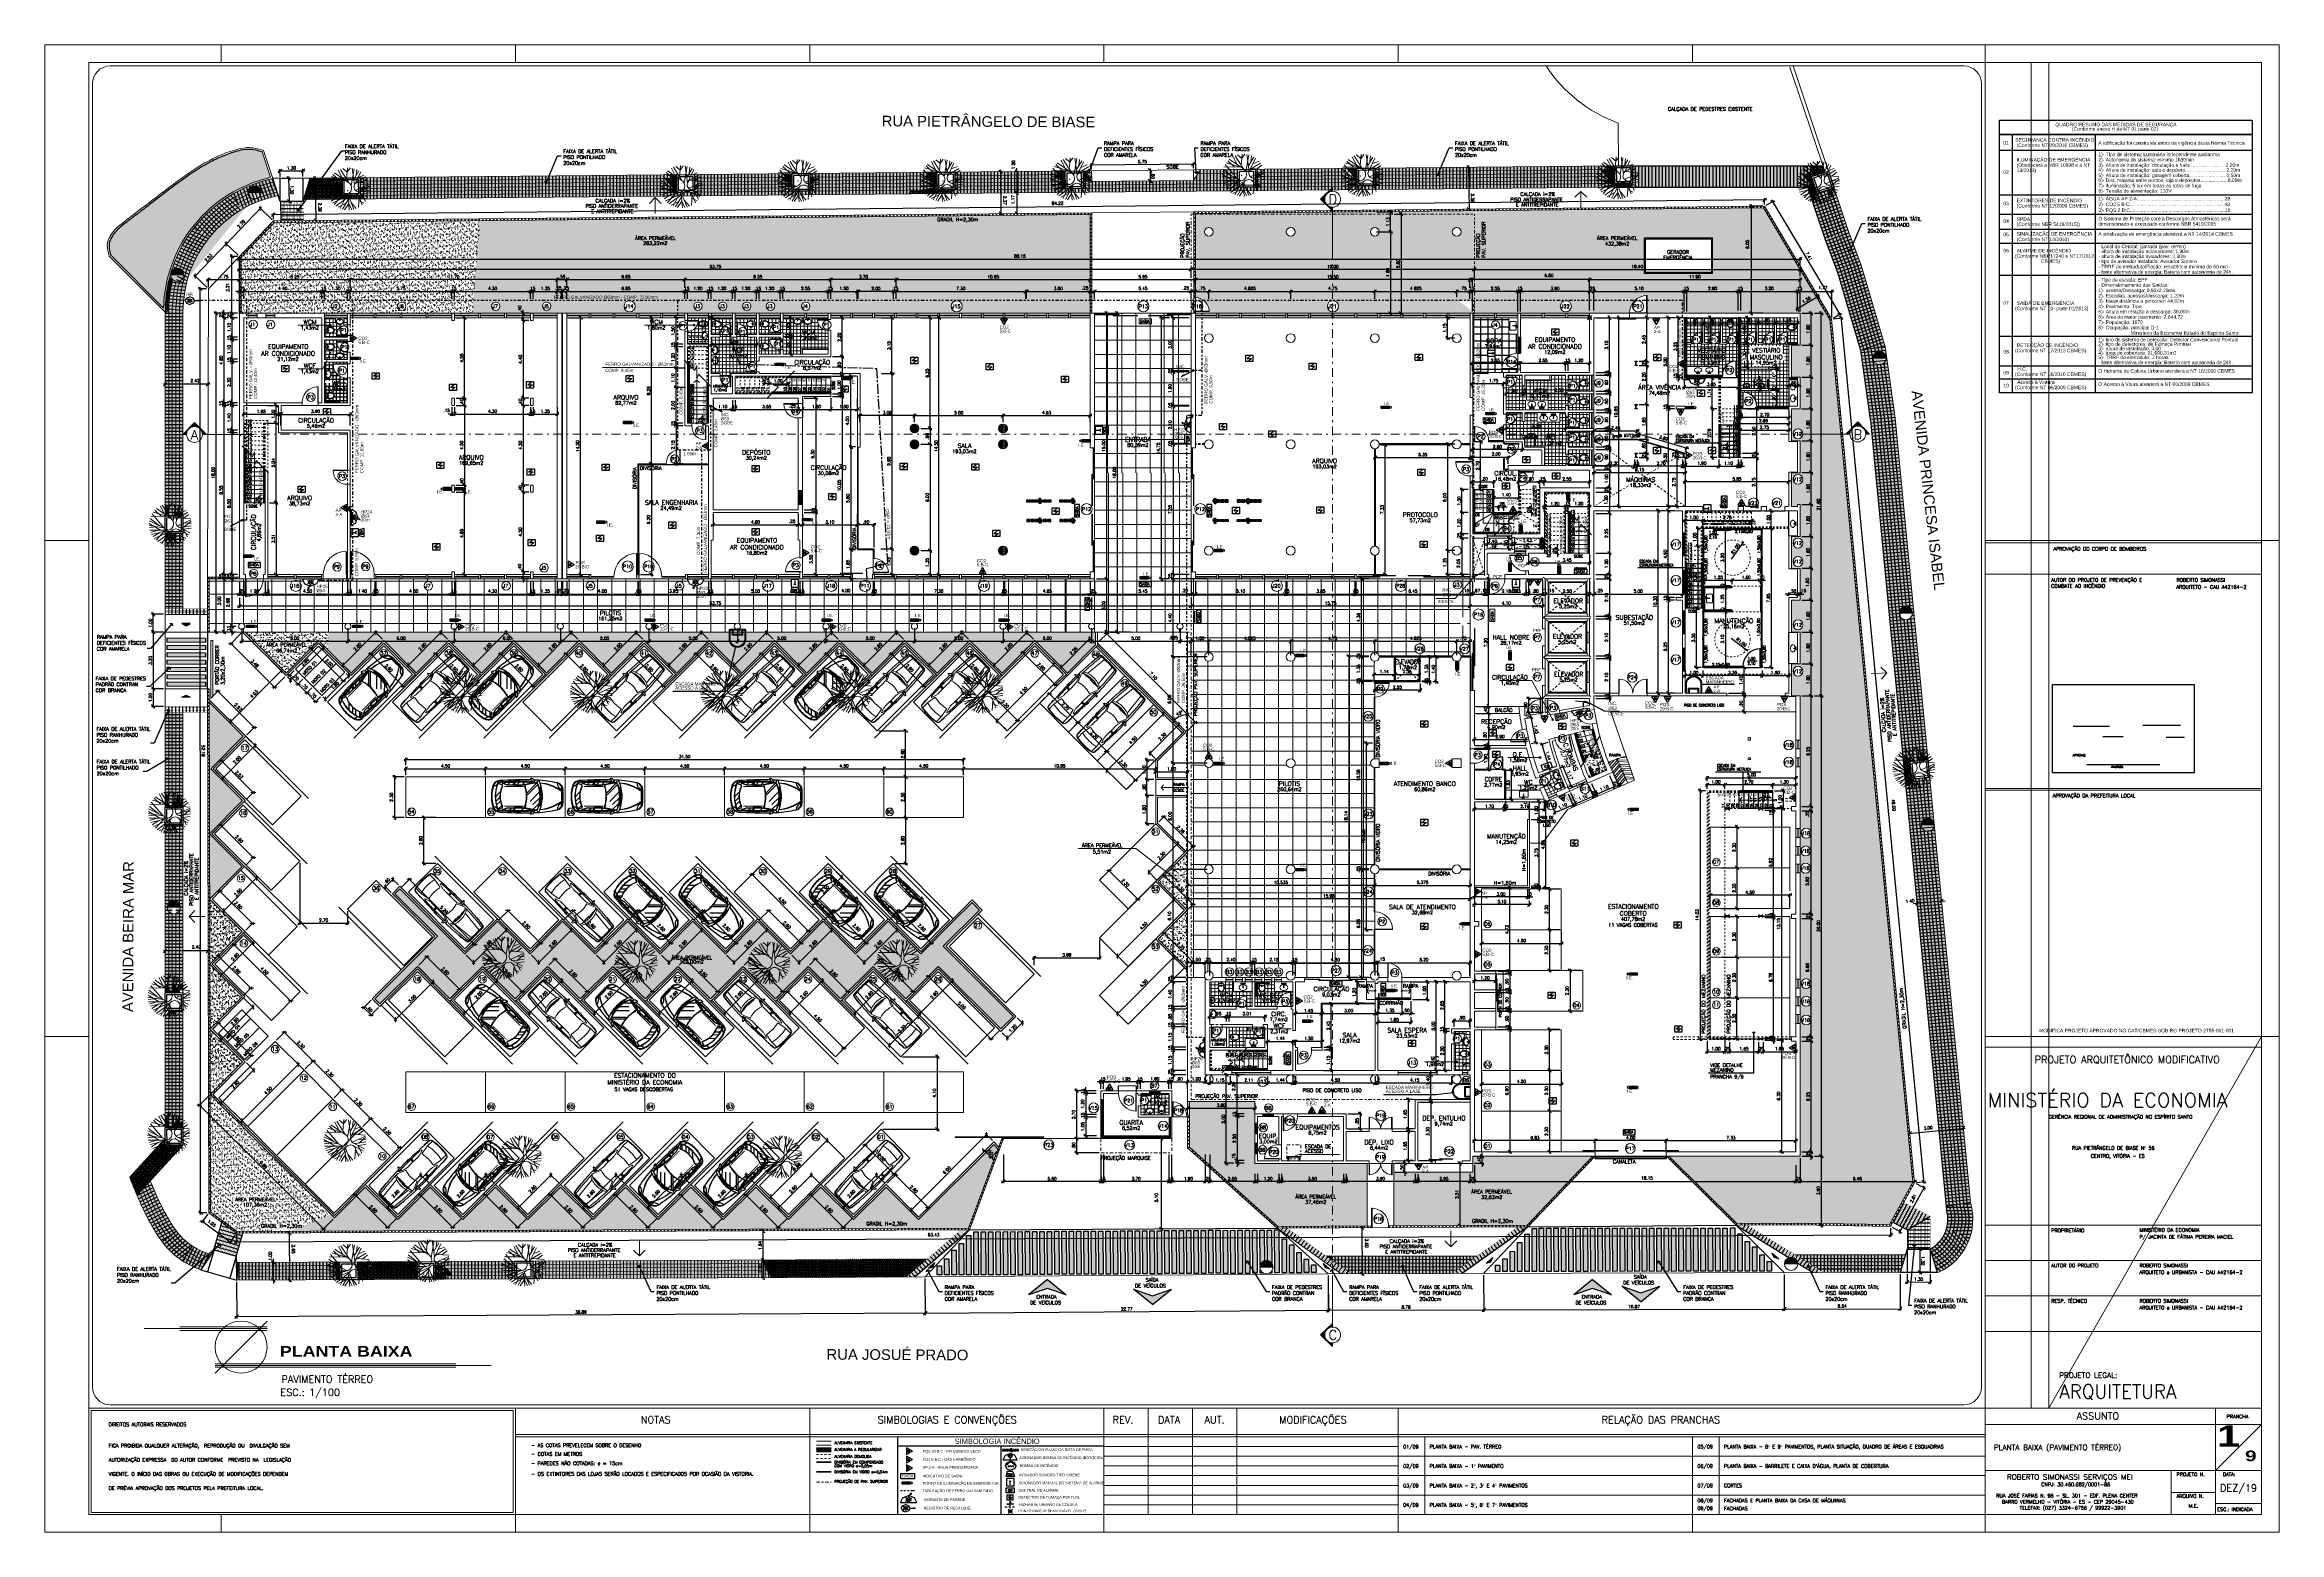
# Model space of a CAD drawing. Header units: millimetres. Extents: x 521 to 1055, y 261 to 520.
# Drawn here: x 520.8 to 647, y 435.9 to 519.9 of the extents above; entities that cross this region are included whole.
import ezdxf
from ezdxf.enums import TextEntityAlignment as Align

# ---------------------------------------------------------------- set-up
doc = ezdxf.new("R2010")
doc.units = ezdxf.units.MM
for name, pattern in [('BORDER', [44.45, 12.7, -6.35, 12.7, -6.35, 0, -6.35]), ('CENTER2', [28.575, 19.05, -3.175, 3.175, -3.175]), ('CONTINU', [0]), ('DASHDOT', [1, 0.5, -0.25, 0, -0.25]), ('DASHDOTX2', [2, 1, -0.5, 0, -0.5]), ('DIVIDE2', [15.875, 6.35, -3.175, 0, -3.175, 0, -3.175]), ('HIDDEN', [9.525, 6.35, -3.175])]:
    doc.linetypes.add(name, pattern=pattern)
doc.layers.add('0.1', color=8, linetype='Continuous', lineweight=13)
for name, color, linetype in [('02', 1, 'Continuous'), ('layout', 1, 'Continuous'), ('ppci', 8, 'Continuous'), ('Texto 2', 1, 'Continuous')]:
    doc.layers.add(name, color=color, linetype=linetype)
doc.styles.add('60x100', font='romans.shx', dxfattribs={"height": 0.2})
doc.styles.add('80X50', font='romans.shx')
doc.styles.add('ARCHISTUDIOPADRÃO', font='arial.ttf', dxfattribs={"height": 0.02})
doc.styles.add('ARQUI', font='arial.ttf', dxfattribs={"height": 0.002})
doc.styles.add('ROBERTO', font='swissek.ttf')
doc.styles.add('ROMANS', font='romans')
doc.styles.add('SANSSERIFBOLD', font='sasb____.pfb', dxfattribs={"width": 1.2, "height": 0.6})
doc.styles.get("Standard").update_dxf_attribs({"font": 'romans.shx'})
doc.styles.add('STYLE1', font='sanss___.ttf')
doc.styles.add('tEXTO', font='romans.shx', dxfattribs={"height": 1})
doc.dimstyles.new('Fares Eng - 100', dxfattribs={"dimscale": 2, "dimtxt": 0.05, "dimasz": 0.1, "dimexe": 0.05, "dimexo": 0.1, "dimgap": 0.05, "dimtad": 1, "dimlfac": 2, "dimzin": 4, "dimdsep": 46, "dimtxsty": 'ROMANS', "dimblk1": 'OBLIQUE', "dimblk2": 'OBLIQUE', "dimsah": 1, "dimcen": 0.05, "dimdle": 0.05, "dimclrd": 256, "dimclre": 256, "dimclrt": 1, "dimaunit": 1, "dimadec": 0, "dimazin": 0, "dimtfac": 1, "dimtmove": 2, "dimatfit": 3, "dimldrblk": 'OPEN90', "dimfxl": 1, "dimtolj": 1, "dimtzin": 0, "dimarcsym": 0})
doc.dimstyles.new('Fares Eng - 50', dxfattribs={"dimscale": 2, "dimtxt": 0.085, "dimasz": 0.1, "dimexe": 0.05, "dimexo": 0.05, "dimgap": 0.04, "dimtad": 1, "dimzin": 4, "dimdsep": 46, "dimtxsty": 'ROMANS', "dimblk1": 'OBLIQUE', "dimblk2": 'OBLIQUE', "dimsah": 1, "dimcen": 0.05, "dimdle": 0.05, "dimclrd": 8, "dimclre": 8, "dimclrt": 8, "dimaunit": 1, "dimadec": 0, "dimazin": 0, "dimtfac": 1, "dimtix": 1, "dimtmove": 2, "dimatfit": 0, "dimldrblk": 'OPEN90', "dimfxl": 1, "dimtolj": 1, "dimtzin": 0, "dimarcsym": 0})
pattern_1 = [(0, (-0.73825, 0), (0, 0.2), []), (90, (-0.73825, 0), (-0.2, 1e-17), [])]
pattern_2 = [(0, (0, 0), (0, 0.8), []), (90, (0, 0), (-0.8, 5e-17), [])]
pattern_3 = [(0, (-0.73825, 0), (0, 0.8), []), (90, (-0.73825, 0), (-0.8, 5e-17), [])]
pattern_4 = [(37.5, (-0.73825, 0), (-0.008000156, 0.24470662), [0, -0.19304, 0, -0.2159, 0, -0.206375]), (7.5, (-0.73825, 0), (0.22476164, 0.35841255), [0, -0.10414, 0, -0.17399, 0, -0.066675]), (327.5, (-0.89446, 0), (0.395496185, 0.00071859), [0, -0.0635, 0, -0.2286, 0, -0.29845]), (317.5, (-0.89446, 0), (0.38177823, 0.11146466), [0, -0.03175, 0, -0.14986, 0, -0.17145])]
pattern_5 = [(90, (143.7004, 358.23872), (-0.1905, 1e-17), [])]
pattern_6 = [(90, (143.7004, 358.23872), (-0.0549926, 3e-18), [0.03175, -0.0635]), (210, (143.7004, 358.23872), (0.0274963, -0.0476249886), [0.03175, -0.0635]), (150, (143.7004, 358.27047), (-0.0274963, -0.0476249886), [0.03175, -0.0635])]
pattern_7 = [(0, (143.7004, 358.23872), (0, 0.2), []), (90, (143.7004, 358.23872), (-0.2, 1e-17), [])]
pattern_8 = [(0, (143.7004, 358.23872), (0, 0.1905), [])]
pattern_9 = [(335, (143.7004, 358.23872), (0.08050878, 0.17265163), [])]
pattern_10 = [(290, (143.7004, 358.23872), (0.17901144, 0.06515484), [])]
pattern_11 = [(37.5, (143.7004, 358.23872), (-0.00800016, 0.24470662), [0, -0.19304, 0, -0.2159, 0, -0.206375]), (7.5, (143.7004, 358.23872), (0.22476164, 0.35841255), [0, -0.10414, 0, -0.17399, 0, -0.066675]), (327.5, (143.5442, 358.23872), (0.395496185, 0.00071859), [0, -0.0635, 0, -0.2286, 0, -0.29845]), (317.5, (143.5442, 358.23872), (0.38177823, 0.11146466), [0, -0.03175, 0, -0.14986, 0, -0.17145])]
pattern_12 = [(19, (143.7004, 358.23872), (-0.06202073, 0.18012129), [])]
pattern_13 = [(5, (143.7004, 358.23872), (-0.01660317, 0.18977509), [])]

# ---------------------------------------------------------------- blocks, each defined once
blk = doc.blocks.new('P80')
blk.add_lwpolyline([(-0.8, 0.06), (0, 0.06), (0, 0.03), (-0.8, 0.03)], close=True)
for points in [[(0, 0.86), (0, 0.83), (0.15, 0.83), (0.15, 0.86)], [(0, 0), (0, 0.03), (0.15, 0.03), (0.15, 0)]]:
    blk.add_lwpolyline(points)
at = {"color": 8}
blk.add_arc((-0.03, 0.06), 0.775, 88.1408, 179.6698, dxfattribs=at)
blk = doc.blocks.new('P60 - parede 25cm')
blk.add_lwpolyline([(-0.73, 0.57), (-0.12, 0.57), (-0.12, 0.6), (-0.73, 0.6)], close=True)
for points in [[(-0.12, 0.63), (-0.12, 0.6), (0.12, 0.6), (0.12, 0.63)], [(-0.12, -0.03), (-0.12, 0), (0.12, 0), (0.12, -0.03)]]:
    blk.add_lwpolyline(points)
at = {"color": 8}
blk.add_arc((-0.15, 0.57), 0.571, 180, 272.8975, dxfattribs=at)
blk = doc.blocks.new('P80 - parede 25cm')
for points in [[(-0.03, -0.12), (0, -0.12), (0, 0.12), (-0.03, 0.12)], [(0.83, -0.12), (0.8, -0.12), (0.8, 0.12), (0.83, 0.12)]]:
    blk.add_lwpolyline(points)
blk.add_lwpolyline([(0.77, -0.92), (0.77, -0.12), (0.8, -0.12), (0.8, -0.92)], close=True)
at = {"color": 8}
blk.add_arc((0.77, -0.15), 0.775, 178.1408, 269.6698, dxfattribs=at)
blk = doc.blocks.new('P90 - parede 25cm')
blk.add_lwpolyline([(-0.98, 0.03), (-0.12, 0.03), (-0.12, 0), (-0.98, 0)], close=True)
for points in [[(-0.12, 0.93), (-0.12, 0.9), (0.12, 0.9), (0.12, 0.93)], [(-0.12, -0.03), (-0.12, 0), (0.12, 0), (0.12, -0.03)]]:
    blk.add_lwpolyline(points)
at = {"color": 8}
blk.add_arc((-0.12, 0.04), 0.859, 90.5007, 182.7724, dxfattribs=at)
blk = doc.blocks.new('P60')
at = {"color": 252}
blk.add_lwpolyline([(-0.6, 0.06), (0, 0.06), (0, 0.03), (-0.6, 0.03)], close=True, dxfattribs=at)
at = {"color": 8}
blk.add_arc((-0.03, 0.06), 0.571, 87.1025, 180, dxfattribs=at)
blk = doc.blocks.new('Chuveiro')
at = {"lineweight": -2}
for p, q in [((-0.28, 0), (-0.3, 0)), ((0, 0), (-0.28, 0)), ((-0.28, -0.02), (-0.3, -0.02)), ((0, -0.02), (-0.28, -0.02))]:
    blk.add_line(p, q, dxfattribs=at)
at = {"color": 8, "lineweight": -2}
blk.add_circle((-0.35, -0.01), 0.05, dxfattribs=at)
at = {"lineweight": -2}
blk.add_arc((-0.35, -0.01), 0.07, 8.2132, 351.7868, dxfattribs=at)
blk = doc.blocks.new('Vaso')
for points in [[(0.03, -0.05), (0.03, 0), (-0.03, 0), (-0.03, -0.05)], [(0.05, -0.09), (0.05, -0.05), (-0.05, -0.05), (-0.05, -0.09)]]:
    blk.add_lwpolyline(points)
for points in [[(0.18, -0.31, -0.071776), (0.17, -0.41, -0.083144), (0.13, -0.49, -0.106699), (0.07, -0.55, -0.132564), (0, -0.57, -0.132564), (-0.07, -0.55, -0.106699), (-0.13, -0.49, -0.083144), (-0.17, -0.41, -0.071776), (-0.19, -0.31, -0.071776), (-0.17, -0.21, -0.083144), (-0.13, -0.13, -0.060171), (-0.1, -0.09), (0.1, -0.09, -0.060171), (0.13, -0.13, -0.083144), (0.17, -0.21, -0.071776)], [(-0.09, -0.5, 0.2474), (0, -0.54, 0.2474), (0.09, -0.5, 0.197858), (0.15, -0.32, 0.418329), (0, -0.17, 0.418329), (-0.15, -0.32, 0.197858)]]:
    blk.add_lwpolyline(points, format="xyb", close=True)
blk.add_circle((0, -0.22), 0.0352)
blk = doc.blocks.new('Cuba-emp')
blk.add_lwpolyline([(0.21, 0.25), (0, 0.23), (0, -0.23), (0.21, -0.25, 0.137816), (0.27, -0.23, 0.107041), (0.33, -0.18, 0.080751), (0.36, -0.1, 0.068643), (0.38, 0, 0.068643), (0.36, 0.1, 0.080751), (0.33, 0.17, 0.107041), (0.27, 0.23, 0.115752), (0.21, 0.25)], format="xyb")
blk.add_lwpolyline([(0.21, 0.2, -0.131827), (0.25, 0.19, -0.106633), (0.3, 0.15, -0.083482), (0.33, 0.09, -0.072232), (0.34, 0, -0.072232), (0.33, -0.09, -0.083482), (0.3, -0.15, -0.106633), (0.25, -0.19, -0.131827), (0.21, -0.2, -0.131827), (0.17, -0.19, -0.106633), (0.12, -0.15, -0.083482), (0.09, -0.09, -0.072232), (0.08, 0, -0.072232), (0.09, 0.09, -0.083482), (0.12, 0.15, -0.106633), (0.17, 0.19, -0.131827)], format="xyb", close=True)
for centre, radius in [((0.04, 0.07), 0.0155), ((0.04, 0), 0.0193), ((0.04, 0), 0.0193), ((0.14, 0), 0.0198), ((0.04, -0.08), 0.0155)]:
    blk.add_circle(centre, radius)
blk = doc.blocks.new('Cuba')
blk.add_lwpolyline([(-0.02, 0.16, 0.059592), (-0.09, 0.15, 0.084248), (-0.16, 0.11, 0.106469), (-0.2, 0.06, 0.130159), (-0.22, 0, 0.130159), (-0.2, -0.06, 0.106469), (-0.16, -0.11, 0.084248), (-0.09, -0.15, 0.073281), (0, -0.16, 0.073281), (0.09, -0.15, 0.084248), (0.16, -0.11, 0.106469), (0.2, -0.06, 0.130159), (0.22, 0, 0.130159), (0.2, 0.06, 0.106469), (0.16, 0.11, 0.084248), (0.09, 0.15, 0.058268), (0.02, 0.16, 0.073281)], format="xyb")
blk.add_lwpolyline([(0, 0.05), (-0.01, 0.05, -0.389688), (-0.01, 0.05, -0.017234), (-0.02, 0.25, -0.418769), (-0.02, 0.25), (0, 0.25), (0.02, 0.25, -0.418769), (0.02, 0.25, -0.017234), (0.01, 0.05, -0.389688), (0.01, 0.05)], format="xyb", close=True)
for centre, radius in [((-0.1, 0.22), 0.035), ((0, 0), 0.0175), ((0.1, 0.22), 0.035)]:
    blk.add_circle(centre, radius)
at = {"color": 8}
for centre, radius in [((-0.1, 0.22), 0.024), ((-0.1, 0.22), 0.025), ((0.1, 0.22), 0.024), ((0.1, 0.22), 0.025)]:
    blk.add_circle(centre, radius, dxfattribs=at)
blk = doc.blocks.new('MIC')
for p, q in [((0, 0), (0, 0.11)), ((0.29, 0), (0.29, 0)), ((0, -0.11), (0, 0)), ((0.29, 0), (0.29, 0))]:
    blk.add_line(p, q)
for points in [[(0, 0.08), (0.03, 0.06, -0.1805), (0.04, 0.05), (0.04, 0.03, 0.35029), (0.05, 0.03, -0.252034), (0.06, 0.02)], [(0, 0.05, -0.473116), (0.01, 0.06), (0.03, 0.05, -0.362542), (0.03, 0.04), (0.03, 0.03, 0.564769), (0.04, 0.02)], [(0.06, 0.02, -0.100603), (0.08, 0.1, -0.114611), (0.12, 0.16, -0.309836), (0.21, 0.18, -0.309836)], [(0.16, -0.15), (0.16, -0.15, 0.189039), (0.2, -0.15, 0.189014), (0.26, -0.08, 0.116802), (0.27, 0, 0.116802), (0.26, 0.08, 0.189014), (0.2, 0.15, 0.189039), (0.16, 0.15), (0.16, 0.15)], [(0, -0.05, 0.473116), (0.01, -0.06), (0.03, -0.05, 0.362542), (0.03, -0.04), (0.03, -0.03, -0.564769), (0.04, -0.02)], [(0, -0.08), (0.03, -0.06, 0.1805), (0.04, -0.05), (0.04, -0.03, -0.35029), (0.05, -0.03, 0.252034), (0.06, -0.02)], [(0.06, -0.02, 0.100603), (0.08, -0.1, 0.114611), (0.12, -0.16, 0.309836), (0.21, -0.18, 0.309836)]]:
    blk.add_lwpolyline(points, format="xyb")
blk.add_lwpolyline([(0.25, 0), (0.25, -0.01, -0.102017), (0.23, -0.09, -0.100634), (0.2, -0.14, -0.31043), (0.16, -0.14, -0.029837), (0.15, -0.14, -0.193887), (0.1, -0.08, -0.096635), (0.09, 0, -0.096635), (0.1, 0.08, -0.193887), (0.15, 0.14, -0.029837), (0.16, 0.14, -0.31043), (0.2, 0.14, -0.100634), (0.23, 0.09, -0.102017), (0.25, 0.01)], format="xyb", close=True)
blk.add_circle((0.05, 0), 0.0075)
at = {"linetype": 'DASHDOT'}
blk.add_circle((0.15, 0), 0.024, dxfattribs=at)
for centre, radius, start, end in [((0.14, 0.03), 0.161, 69.9635, 146.7254), ((0.01, 0.11), 0.0142, 142.0649, 179.055), ((0.05, 0), 0.024, 251.9674, 108.0326), ((0.14, 0.05), 0.146, 35.2589, 68.1534), ((0.04, -0.01), 0.264, 26.2626, 32.6613), ((-0.03, -0.04), 0.336, 21.0674, 26.2626), ((0.16, 0.03), 0.134, 1.8451, 21.0674), ((-0.72, 0), 1.02, 360, 1.8451), ((0.01, -0.11), 0.0142, 180.945, 217.9351), ((0.14, -0.03), 0.161, 213.2746, 290.0365), ((0.14, -0.05), 0.146, 291.8466, 324.7411), ((0.04, 0.01), 0.264, 327.3387, 333.7374), ((-0.03, 0.04), 0.336, 333.7374, 338.9326), ((0.16, -0.03), 0.134, 338.9326, 358.1549), ((-0.72, 0), 1.02, 358.1549, 360)]:
    blk.add_arc(centre, radius, start, end)
blk = doc.blocks.new('P90')
for points in [[(0.075, 0.93), (0.075, 0.9), (-0.075, 0.9), (-0.075, 0.93)], [(0.075, -0.03), (0.075, 0), (-0.075, 0), (-0.075, -0.03)]]:
    blk.add_lwpolyline(points)
blk.add_lwpolyline([(0.975, 0.87), (0.075, 0.87), (0.075, 0.9), (0.975, 0.9)], close=True)
at = {"color": 8}
blk.add_arc((0.075, 0.9), 0.9, 270, 0, dxfattribs=at)
blk = doc.blocks.new('PIA')
for p, q in [((0, 0.24), (0.04, 0.24)), ((0.01, 0.23), (0.01, 0.06)), ((0.01, 0.22), (0.03, 0.22)), ((0.03, 0.18), (0.01, 0.18))]:
    blk.add_line(p, q)
for points in [[(-0.01, 0.18), (-0.2, 0.18, 0.414214), (-0.25, 0.14), (-0.25, -0.13, 0.414214), (-0.2, -0.17), (0.2, -0.17, 0.414214), (0.24, -0.13), (0.24, 0.14, 0.414214), (0.2, 0.18), (0.08, 0.18)], [(0.08, 0.17), (0.08, 0.21, 0.133256), (0.08, 0.22, 0.106756), (0.07, 0.22, 0.082828), (0.06, 0.23, 0.071352), (0.06, 0.23, 0.071352), (0.05, 0.23, 0.082828), (0.04, 0.22, 0.106756), (0.03, 0.22, 0.133256), (0.03, 0.21), (0.03, 0.17)]]:
    blk.add_lwpolyline(points, format="xyb")
blk.add_lwpolyline([(-0.01, 0.23), (-0.01, 0.06)])
blk.add_lwpolyline([(0.03, 0.17, 0.133256), (0.03, 0.17, 0.106756), (0.04, 0.16, 0.082828), (0.05, 0.16, 0.071352), (0.06, 0.16, 0.071352), (0.06, 0.16, 0.082828), (0.07, 0.16, 0.106756), (0.08, 0.17, 0.133256), (0.08, 0.17, 0.133256), (0.08, 0.18, 0.106756), (0.07, 0.19, 0.082828), (0.06, 0.19, 0.071352), (0.06, 0.19, 0.071352), (0.05, 0.19, 0.082828), (0.04, 0.19, 0.106756), (0.03, 0.18, 0.133256)], format="xyb", close=True)
at = {"color": 8}
for points in [[(0.05, 0.24, 0.263265), (0.04, 0.23), (0.04, 0.22)], [(0.07, 0.22), (0.07, 0.23, 0.546464), (0.05, 0.25, 0.546464)]]:
    blk.add_lwpolyline(points, format="xyb", dxfattribs=at)
blk.add_lwpolyline([(0.06, 0.17, 0.133256), (0.06, 0.17, 0.106756), (0.06, 0.17, 0.082828), (0.06, 0.17, 0.071352), (0.06, 0.17, 0.071352), (0.05, 0.17, 0.082828), (0.05, 0.17, 0.106756), (0.05, 0.17, 0.133256), (0.05, 0.17, 0.133256), (0.05, 0.16, 0.106756), (0.05, 0.16, 0.082828), (0.05, 0.16, 0.071352), (0.06, 0.16, 0.071352), (0.06, 0.16, 0.082828), (0.06, 0.16, 0.106756), (0.06, 0.16, 0.133256)], format="xyb", close=True, dxfattribs=at)
blk.add_circle((0, 0), 0.01)
for centre, radius, start, end in [((0, 0.23), 0.015, 311.8103, 228.1897), ((0, 0.23), 0.01, 0.0002, 180.0002), ((0, 0.06), 0.01, 180.0001, 0.0001), ((0.04, 0.25), 0.01, 270, 294.62)]:
    blk.add_arc(centre, radius, start, end)
for centre, radius, start, end in [((0, 0.06), 0.0125, 143.1301, 36.8699), ((0.06, 0.23), 0.035, 315.5847, 154.6231), ((0.06, 0.23), 0.035, 205.3769, 224.4153)]:
    blk.add_arc(centre, radius, start, end, dxfattribs=at)
blk = doc.blocks.new('TITU-2')
at = {"color": 1}
for p, q in [((0.0147, 0.0147), (-0.0147, -0.0147)), ((-0.0347, 0.0104), (-0.0547, 0.0104)), ((0.0147, 0.0114), (-0.0347, 0.0114)), ((0.0147, 0.0094), (-0.0347, 0.0094)), ((-0.0147, -0.0094), (0.1213, -0.0094)), ((-0.0147, -0.0114), (0.1213, -0.0114)), ((0.1413, -0.0104), (0.1213, -0.0104))]:
    blk.add_line(p, q, dxfattribs=at)
at = {"color": 7}
for p, q in [((0.0147, 0.0104), (-0.0347, 0.0104)), ((-0.0147, -0.0104), (0.1213, -0.0104))]:
    blk.add_line(p, q, dxfattribs=at)
at = {"color": 1}
blk.add_circle((0, 0), 0.0147, dxfattribs=at)
at = {"color": 4}
blk.add_text('ESC.:', height=0.004, dxfattribs=at).set_placement((0.0222, -0.0275))
at = {"color": 8, "style": 'SANSSERIFBOLD', "width": 1.2}
blk.add_attdef('FACHADA', (0.0219, -0.0054), '', height=0.006, dxfattribs=at)
at = {"color": 4}
for tag, p in [('FACHADA', (0.0228, -0.0201)), ('0/0', (0.0383, -0.0275))]:
    blk.add_attdef(tag, p, '', height=0.004, dxfattribs=at)
blk = doc.blocks.new('ÁREA')
for p in [(0, 0), (0.00005, 0.00376)]:
    blk.add_attdef('COMPARTIMENTO', text='', height=0.0025).set_placement(p, align=Align.CENTER)
at = {"color": 1}
for p in [(-0.0001, -0.00752), (-0.00005, -0.00376)]:
    blk.add_attdef('ÁREA', text='', height=0.002, dxfattribs=at).set_placement(p, align=Align.CENTER)
blk = doc.blocks.new('_OBLIQUE')
at = {"color": 0, "linetype": 'ByBlock'}
blk.add_line((-0.5, -0.5), (0.5, 0.5), dxfattribs=at)
blk = doc.blocks.new('_Open90')
at = {"color": 0, "linetype": 'ByBlock', "lineweight": -2}
for p, q in [((0, 0), (-1, 0)), ((-0.5, 0.5), (0, 0)), ((0, 0), (-0.5, -0.5))]:
    blk.add_line(p, q, dxfattribs=at)
blk = doc.blocks.new('*D2480')
at = {"layer": '0.1', "color": 8, "linetype": 'CONTINU', "lineweight": -2, "transparency": 16777216}
for p, q in [((531.77, 505.95), (531.57, 505.95)), ((531.77, 505.53), (531.77, 506.05)), ((531.77, 505.95), (532.02, 505.95)), ((532.02, 505.53), (532.02, 506.05)), ((532.02, 505.95), (532.22, 505.95))]:
    blk.add_line(p, q, dxfattribs=at)
at = {"layer": 'DEFPOINTS', "color": 0, "linetype": 'CONTINU', "lineweight": -2, "transparency": 16777216}
for p in [(531.77, 505.43), (532.02, 505.95), (532.02, 505.43)]:
    blk.add_point(p, dxfattribs=at)
at = {"layer": '0.1', "color": 8, "linetype": 'CONTINU', "lineweight": -2, "transparency": 16777216, "xscale": 0.2, "yscale": 0.2, "zscale": 0.2}
blk.add_blockref('_OBLIQUE', (531.77, 505.95), dxfattribs=at)
at = {"layer": '0.1', "color": 8, "linetype": 'CONTINU', "lineweight": -2, "transparency": 16777216, "xscale": 0.2, "yscale": 0.2, "zscale": 0.2, "rotation": 180}
blk.add_blockref('_OBLIQUE', (532.02, 505.95), dxfattribs=at)
at = {"layer": '0.1', "color": 8, "linetype": 'CONTINU', "transparency": 16777216, "insert": (531.9, 506.12), "char_height": 0.17, "attachment_point": 5, "style": 'ROMANS'}
blk.add_mtext('\\A1;.25', dxfattribs=at)
blk = doc.blocks.new('*D2481')
at = {"layer": '0.1', "color": 8, "linetype": 'CONTINU', "lineweight": -2, "transparency": 16777216}
for p, q in [((531.92, 505.95), (536.52, 505.95)), ((532.02, 505.53), (532.02, 506.05)), ((536.42, 505.53), (536.42, 506.05))]:
    blk.add_line(p, q, dxfattribs=at)
at = {"layer": 'DEFPOINTS', "color": 0, "linetype": 'CONTINU', "lineweight": -2, "transparency": 16777216}
for p in [(532.02, 505.43), (536.42, 505.95), (536.42, 505.43)]:
    blk.add_point(p, dxfattribs=at)
at = {"layer": '0.1', "color": 8, "linetype": 'CONTINU', "lineweight": -2, "transparency": 16777216, "xscale": 0.2, "yscale": 0.2, "zscale": 0.2, "rotation": 180}
blk.add_blockref('_OBLIQUE', (532.02, 505.95), dxfattribs=at)
at = {"layer": '0.1', "color": 8, "linetype": 'CONTINU', "lineweight": -2, "transparency": 16777216, "xscale": 0.2, "yscale": 0.2, "zscale": 0.2}
blk.add_blockref('_OBLIQUE', (536.42, 505.95), dxfattribs=at)
at = {"layer": '0.1', "color": 8, "linetype": 'CONTINU', "transparency": 16777216, "insert": (534.22, 506.12), "char_height": 0.17, "attachment_point": 5, "style": 'ROMANS'}
blk.add_mtext('\\A1;4.40', dxfattribs=at)
blk = doc.blocks.new('*D2482')
at = {"layer": '0.1', "color": 8, "linetype": 'CONTINU', "lineweight": -2, "transparency": 16777216}
for p, q in [((536.42, 505.95), (536.22, 505.95)), ((536.42, 505.53), (536.42, 506.05)), ((536.42, 505.95), (536.57, 505.95)), ((536.57, 505.53), (536.57, 506.05)), ((536.57, 505.95), (536.77, 505.95))]:
    blk.add_line(p, q, dxfattribs=at)
at = {"layer": 'DEFPOINTS', "color": 0, "linetype": 'CONTINU', "lineweight": -2, "transparency": 16777216}
for p in [(536.42, 505.43), (536.57, 505.95), (536.57, 505.43)]:
    blk.add_point(p, dxfattribs=at)
at = {"layer": '0.1', "color": 8, "linetype": 'CONTINU', "lineweight": -2, "transparency": 16777216, "xscale": 0.2, "yscale": 0.2, "zscale": 0.2}
blk.add_blockref('_OBLIQUE', (536.42, 505.95), dxfattribs=at)
at = {"layer": '0.1', "color": 8, "linetype": 'CONTINU', "lineweight": -2, "transparency": 16777216, "xscale": 0.2, "yscale": 0.2, "zscale": 0.2, "rotation": 180}
blk.add_blockref('_OBLIQUE', (536.57, 505.95), dxfattribs=at)
at = {"layer": '0.1', "color": 8, "linetype": 'CONTINU', "transparency": 16777216, "insert": (536.5, 506.12), "char_height": 0.17, "attachment_point": 5, "style": 'ROMANS'}
blk.add_mtext('\\A1;.15', dxfattribs=at)
blk = doc.blocks.new('*D2483')
at = {"layer": '0.1', "color": 8, "linetype": 'CONTINU', "lineweight": -2, "transparency": 16777216}
for p, q in [((536.47, 505.95), (537.97, 505.95)), ((536.57, 505.53), (536.57, 506.05)), ((537.87, 505.53), (537.87, 506.05))]:
    blk.add_line(p, q, dxfattribs=at)
at = {"layer": 'DEFPOINTS', "color": 0, "linetype": 'CONTINU', "lineweight": -2, "transparency": 16777216}
for p in [(536.57, 505.43), (537.87, 505.95), (537.87, 505.43)]:
    blk.add_point(p, dxfattribs=at)
at = {"layer": '0.1', "color": 8, "linetype": 'CONTINU', "lineweight": -2, "transparency": 16777216, "xscale": 0.2, "yscale": 0.2, "zscale": 0.2, "rotation": 180}
blk.add_blockref('_OBLIQUE', (536.57, 505.95), dxfattribs=at)
at = {"layer": '0.1', "color": 8, "linetype": 'CONTINU', "lineweight": -2, "transparency": 16777216, "xscale": 0.2, "yscale": 0.2, "zscale": 0.2}
blk.add_blockref('_OBLIQUE', (537.87, 505.95), dxfattribs=at)
at = {"layer": '0.1', "color": 8, "linetype": 'CONTINU', "transparency": 16777216, "insert": (537.22, 506.12), "char_height": 0.17, "attachment_point": 5, "style": 'ROMANS'}
blk.add_mtext('\\A1;1.30', dxfattribs=at)
blk = doc.blocks.new('*D2484')
at = {"layer": '0.1', "color": 8, "linetype": 'CONTINU', "lineweight": -2, "transparency": 16777216}
for p, q in [((537.87, 505.95), (537.67, 505.95)), ((537.87, 505.53), (537.87, 506.05)), ((537.87, 505.95), (538.02, 505.95)), ((538.02, 505.53), (538.02, 506.05)), ((538.02, 505.95), (538.22, 505.95))]:
    blk.add_line(p, q, dxfattribs=at)
at = {"layer": 'DEFPOINTS', "color": 0, "linetype": 'CONTINU', "lineweight": -2, "transparency": 16777216}
for p in [(537.87, 505.43), (538.02, 505.95), (538.02, 505.43)]:
    blk.add_point(p, dxfattribs=at)
at = {"layer": '0.1', "color": 8, "linetype": 'CONTINU', "lineweight": -2, "transparency": 16777216, "xscale": 0.2, "yscale": 0.2, "zscale": 0.2}
blk.add_blockref('_OBLIQUE', (537.87, 505.95), dxfattribs=at)
at = {"layer": '0.1', "color": 8, "linetype": 'CONTINU', "lineweight": -2, "transparency": 16777216, "xscale": 0.2, "yscale": 0.2, "zscale": 0.2, "rotation": 180}
blk.add_blockref('_OBLIQUE', (538.02, 505.95), dxfattribs=at)
at = {"layer": '0.1', "color": 8, "linetype": 'CONTINU', "transparency": 16777216, "insert": (537.95, 506.12), "char_height": 0.17, "attachment_point": 5, "style": 'ROMANS'}
blk.add_mtext('\\A1;.15', dxfattribs=at)
blk = doc.blocks.new('*D2485')
at = {"layer": '0.1', "color": 8, "linetype": 'CONTINU', "lineweight": -2, "transparency": 16777216}
for p, q in [((537.92, 505.95), (543.87, 505.95)), ((538.02, 505.53), (538.02, 506.05)), ((543.77, 505.53), (543.77, 506.05))]:
    blk.add_line(p, q, dxfattribs=at)
at = {"layer": 'DEFPOINTS', "color": 0, "linetype": 'CONTINU', "lineweight": -2, "transparency": 16777216}
for p in [(538.02, 505.43), (543.77, 505.95), (543.77, 505.43)]:
    blk.add_point(p, dxfattribs=at)
at = {"layer": '0.1', "color": 8, "linetype": 'CONTINU', "lineweight": -2, "transparency": 16777216, "xscale": 0.2, "yscale": 0.2, "zscale": 0.2, "rotation": 180}
blk.add_blockref('_OBLIQUE', (538.02, 505.95), dxfattribs=at)
at = {"layer": '0.1', "color": 8, "linetype": 'CONTINU', "lineweight": -2, "transparency": 16777216, "xscale": 0.2, "yscale": 0.2, "zscale": 0.2}
blk.add_blockref('_OBLIQUE', (543.77, 505.95), dxfattribs=at)
at = {"layer": '0.1', "color": 8, "linetype": 'CONTINU', "transparency": 16777216, "insert": (540.9, 506.12), "char_height": 0.17, "attachment_point": 5, "style": 'ROMANS'}
blk.add_mtext('\\A1;5.75', dxfattribs=at)
blk = doc.blocks.new('*D2486')
at = {"layer": '0.1', "color": 8, "linetype": 'CONTINU', "lineweight": -2, "transparency": 16777216}
for p, q in [((543.77, 505.95), (543.57, 505.95)), ((543.77, 505.53), (543.77, 506.05)), ((543.77, 505.95), (543.92, 505.95)), ((543.92, 505.53), (543.92, 506.05)), ((543.92, 505.95), (544.12, 505.95))]:
    blk.add_line(p, q, dxfattribs=at)
at = {"layer": 'DEFPOINTS', "color": 0, "linetype": 'CONTINU', "lineweight": -2, "transparency": 16777216}
for p in [(543.77, 505.43), (543.92, 505.95), (543.92, 505.43)]:
    blk.add_point(p, dxfattribs=at)
at = {"layer": '0.1', "color": 8, "linetype": 'CONTINU', "lineweight": -2, "transparency": 16777216, "xscale": 0.2, "yscale": 0.2, "zscale": 0.2}
blk.add_blockref('_OBLIQUE', (543.77, 505.95), dxfattribs=at)
at = {"layer": '0.1', "color": 8, "linetype": 'CONTINU', "lineweight": -2, "transparency": 16777216, "xscale": 0.2, "yscale": 0.2, "zscale": 0.2, "rotation": 180}
blk.add_blockref('_OBLIQUE', (543.92, 505.95), dxfattribs=at)
at = {"layer": '0.1', "color": 8, "linetype": 'CONTINU', "transparency": 16777216, "insert": (543.85, 506.12), "char_height": 0.17, "attachment_point": 5, "style": 'ROMANS'}
blk.add_mtext('\\A1;.15', dxfattribs=at)
blk = doc.blocks.new('*D2487')
at = {"layer": '0.1', "color": 8, "linetype": 'CONTINU', "lineweight": -2, "transparency": 16777216}
for p, q in [((543.82, 505.95), (548.32, 505.95)), ((543.92, 505.53), (543.92, 506.05)), ((548.22, 505.53), (548.22, 506.05))]:
    blk.add_line(p, q, dxfattribs=at)
at = {"layer": 'DEFPOINTS', "color": 0, "linetype": 'CONTINU', "lineweight": -2, "transparency": 16777216}
for p in [(543.92, 505.43), (548.22, 505.95), (548.22, 505.43)]:
    blk.add_point(p, dxfattribs=at)
at = {"layer": '0.1', "color": 8, "linetype": 'CONTINU', "lineweight": -2, "transparency": 16777216, "xscale": 0.2, "yscale": 0.2, "zscale": 0.2, "rotation": 180}
blk.add_blockref('_OBLIQUE', (543.92, 505.95), dxfattribs=at)
at = {"layer": '0.1', "color": 8, "linetype": 'CONTINU', "lineweight": -2, "transparency": 16777216, "xscale": 0.2, "yscale": 0.2, "zscale": 0.2}
blk.add_blockref('_OBLIQUE', (548.22, 505.95), dxfattribs=at)
at = {"layer": '0.1', "color": 8, "linetype": 'CONTINU', "transparency": 16777216, "insert": (546.07, 506.12), "char_height": 0.17, "attachment_point": 5, "style": 'ROMANS'}
blk.add_mtext('\\A1;4.30', dxfattribs=at)
blk = doc.blocks.new('*D2488')
at = {"layer": '0.1', "color": 8, "linetype": 'CONTINU', "lineweight": -2, "transparency": 16777216}
for p, q in [((548.22, 505.95), (548.02, 505.95)), ((548.22, 505.53), (548.22, 506.05)), ((548.22, 505.95), (548.37, 505.95)), ((548.37, 505.53), (548.37, 506.05)), ((548.37, 505.95), (548.57, 505.95))]:
    blk.add_line(p, q, dxfattribs=at)
at = {"layer": 'DEFPOINTS', "color": 0, "linetype": 'CONTINU', "lineweight": -2, "transparency": 16777216}
for p in [(548.22, 505.43), (548.37, 505.95), (548.37, 505.43)]:
    blk.add_point(p, dxfattribs=at)
at = {"layer": '0.1', "color": 8, "linetype": 'CONTINU', "lineweight": -2, "transparency": 16777216, "xscale": 0.2, "yscale": 0.2, "zscale": 0.2}
blk.add_blockref('_OBLIQUE', (548.22, 505.95), dxfattribs=at)
at = {"layer": '0.1', "color": 8, "linetype": 'CONTINU', "lineweight": -2, "transparency": 16777216, "xscale": 0.2, "yscale": 0.2, "zscale": 0.2, "rotation": 180}
blk.add_blockref('_OBLIQUE', (548.37, 505.95), dxfattribs=at)
at = {"layer": '0.1', "color": 8, "linetype": 'CONTINU', "transparency": 16777216, "insert": (548.3, 506.12), "char_height": 0.17, "attachment_point": 5, "style": 'ROMANS'}
blk.add_mtext('\\A1;.15', dxfattribs=at)
blk = doc.blocks.new('*D2489')
at = {"layer": '0.1', "color": 8, "linetype": 'CONTINU', "lineweight": -2, "transparency": 16777216}
for p, q in [((548.27, 505.95), (549.82, 505.95)), ((548.37, 505.53), (548.37, 506.05)), ((549.72, 505.53), (549.72, 506.05))]:
    blk.add_line(p, q, dxfattribs=at)
at = {"layer": 'DEFPOINTS', "color": 0, "linetype": 'CONTINU', "lineweight": -2, "transparency": 16777216}
for p in [(548.37, 505.43), (549.72, 505.95), (549.72, 505.43)]:
    blk.add_point(p, dxfattribs=at)
at = {"layer": '0.1', "color": 8, "linetype": 'CONTINU', "lineweight": -2, "transparency": 16777216, "xscale": 0.2, "yscale": 0.2, "zscale": 0.2, "rotation": 180}
blk.add_blockref('_OBLIQUE', (548.37, 505.95), dxfattribs=at)
at = {"layer": '0.1', "color": 8, "linetype": 'CONTINU', "lineweight": -2, "transparency": 16777216, "xscale": 0.2, "yscale": 0.2, "zscale": 0.2}
blk.add_blockref('_OBLIQUE', (549.72, 505.95), dxfattribs=at)
at = {"layer": '0.1', "color": 8, "linetype": 'CONTINU', "transparency": 16777216, "insert": (549.05, 506.12), "char_height": 0.17, "attachment_point": 5, "style": 'ROMANS'}
blk.add_mtext('\\A1;1.35', dxfattribs=at)
blk = doc.blocks.new('*D2490')
at = {"layer": '0.1', "color": 8, "linetype": 'CONTINU', "lineweight": -2, "transparency": 16777216}
for p, q in [((549.62, 505.95), (550.07, 505.95)), ((549.72, 505.53), (549.72, 506.05)), ((549.97, 505.53), (549.97, 506.05))]:
    blk.add_line(p, q, dxfattribs=at)
at = {"layer": 'DEFPOINTS', "color": 0, "linetype": 'CONTINU', "lineweight": -2, "transparency": 16777216}
for p in [(549.72, 505.43), (549.97, 505.95), (549.97, 505.43)]:
    blk.add_point(p, dxfattribs=at)
at = {"layer": '0.1', "color": 8, "linetype": 'CONTINU', "lineweight": -2, "transparency": 16777216, "xscale": 0.2, "yscale": 0.2, "zscale": 0.2, "rotation": 180}
blk.add_blockref('_OBLIQUE', (549.72, 505.95), dxfattribs=at)
at = {"layer": '0.1', "color": 8, "linetype": 'CONTINU', "lineweight": -2, "transparency": 16777216, "xscale": 0.2, "yscale": 0.2, "zscale": 0.2}
blk.add_blockref('_OBLIQUE', (549.97, 505.95), dxfattribs=at)
at = {"layer": '0.1', "color": 8, "linetype": 'CONTINU', "transparency": 16777216, "insert": (549.78, 506.15), "char_height": 0.17, "attachment_point": 5, "style": 'ROMANS'}
blk.add_mtext('\\A1;.25', dxfattribs=at)
blk = doc.blocks.new('*D2491')
at = {"layer": '0.1', "color": 8, "linetype": 'CONTINU', "lineweight": -2, "transparency": 16777216}
for p, q in [((549.92, 505.95), (550.37, 505.95)), ((550.02, 505.53), (550.02, 506.05)), ((550.27, 505.53), (550.27, 506.05))]:
    blk.add_line(p, q, dxfattribs=at)
at = {"layer": 'DEFPOINTS', "color": 0, "linetype": 'CONTINU', "lineweight": -2, "transparency": 16777216}
for p in [(550.02, 505.43), (550.27, 505.95), (550.27, 505.43)]:
    blk.add_point(p, dxfattribs=at)
at = {"layer": '0.1', "color": 8, "linetype": 'CONTINU', "lineweight": -2, "transparency": 16777216, "xscale": 0.2, "yscale": 0.2, "zscale": 0.2, "rotation": 180}
blk.add_blockref('_OBLIQUE', (550.02, 505.95), dxfattribs=at)
at = {"layer": '0.1', "color": 8, "linetype": 'CONTINU', "lineweight": -2, "transparency": 16777216, "xscale": 0.2, "yscale": 0.2, "zscale": 0.2}
blk.add_blockref('_OBLIQUE', (550.27, 505.95), dxfattribs=at)
at = {"layer": '0.1', "color": 8, "linetype": 'CONTINU', "transparency": 16777216, "insert": (550.2, 506.15), "char_height": 0.17, "attachment_point": 5, "style": 'ROMANS'}
blk.add_mtext('\\A1;.25', dxfattribs=at)
blk = doc.blocks.new('*D2492')
at = {"layer": '0.1', "color": 8, "linetype": 'CONTINU', "lineweight": -2, "transparency": 16777216}
for p, q in [((550.17, 505.95), (557.02, 505.95)), ((550.27, 505.53), (550.27, 506.05)), ((556.92, 505.53), (556.92, 506.05))]:
    blk.add_line(p, q, dxfattribs=at)
at = {"layer": 'DEFPOINTS', "color": 0, "linetype": 'CONTINU', "lineweight": -2, "transparency": 16777216}
for p in [(550.27, 505.43), (556.92, 505.95), (556.92, 505.43)]:
    blk.add_point(p, dxfattribs=at)
at = {"layer": '0.1', "color": 8, "linetype": 'CONTINU', "lineweight": -2, "transparency": 16777216, "xscale": 0.2, "yscale": 0.2, "zscale": 0.2, "rotation": 180}
blk.add_blockref('_OBLIQUE', (550.27, 505.95), dxfattribs=at)
at = {"layer": '0.1', "color": 8, "linetype": 'CONTINU', "lineweight": -2, "transparency": 16777216, "xscale": 0.2, "yscale": 0.2, "zscale": 0.2}
blk.add_blockref('_OBLIQUE', (556.92, 505.95), dxfattribs=at)
at = {"layer": '0.1', "color": 8, "linetype": 'CONTINU', "transparency": 16777216, "insert": (553.6, 506.12), "char_height": 0.17, "attachment_point": 5, "style": 'ROMANS'}
blk.add_mtext('\\A1;6.65', dxfattribs=at)
blk = doc.blocks.new('*D2493')
at = {"layer": '0.1', "color": 8, "linetype": 'CONTINU', "lineweight": -2, "transparency": 16777216}
for p, q in [((556.92, 505.95), (556.72, 505.95)), ((556.92, 505.53), (556.92, 506.05)), ((556.92, 505.95), (557.07, 505.95)), ((557.07, 505.53), (557.07, 506.05)), ((557.07, 505.95), (557.27, 505.95))]:
    blk.add_line(p, q, dxfattribs=at)
at = {"layer": 'DEFPOINTS', "color": 0, "linetype": 'CONTINU', "lineweight": -2, "transparency": 16777216}
for p in [(556.92, 505.43), (557.07, 505.95), (557.07, 505.43)]:
    blk.add_point(p, dxfattribs=at)
at = {"layer": '0.1', "color": 8, "linetype": 'CONTINU', "lineweight": -2, "transparency": 16777216, "xscale": 0.2, "yscale": 0.2, "zscale": 0.2}
blk.add_blockref('_OBLIQUE', (556.92, 505.95), dxfattribs=at)
at = {"layer": '0.1', "color": 8, "linetype": 'CONTINU', "lineweight": -2, "transparency": 16777216, "xscale": 0.2, "yscale": 0.2, "zscale": 0.2, "rotation": 180}
blk.add_blockref('_OBLIQUE', (557.07, 505.95), dxfattribs=at)
at = {"layer": '0.1', "color": 8, "linetype": 'CONTINU', "transparency": 16777216, "insert": (557, 506.12), "char_height": 0.17, "attachment_point": 5, "style": 'ROMANS'}
blk.add_mtext('\\A1;.15', dxfattribs=at)
blk = doc.blocks.new('*D2494')
at = {"layer": '0.1', "color": 8, "linetype": 'CONTINU', "lineweight": -2, "transparency": 16777216}
for p, q in [((556.97, 505.95), (558.37, 505.95)), ((557.07, 505.53), (557.07, 506.05)), ((558.27, 505.53), (558.27, 506.05))]:
    blk.add_line(p, q, dxfattribs=at)
at = {"layer": 'DEFPOINTS', "color": 0, "linetype": 'CONTINU', "lineweight": -2, "transparency": 16777216}
for p in [(557.07, 505.43), (558.27, 505.95), (558.27, 505.43)]:
    blk.add_point(p, dxfattribs=at)
at = {"layer": '0.1', "color": 8, "linetype": 'CONTINU', "lineweight": -2, "transparency": 16777216, "xscale": 0.2, "yscale": 0.2, "zscale": 0.2, "rotation": 180}
blk.add_blockref('_OBLIQUE', (557.07, 505.95), dxfattribs=at)
at = {"layer": '0.1', "color": 8, "linetype": 'CONTINU', "lineweight": -2, "transparency": 16777216, "xscale": 0.2, "yscale": 0.2, "zscale": 0.2}
blk.add_blockref('_OBLIQUE', (558.27, 505.95), dxfattribs=at)
at = {"layer": '0.1', "color": 8, "linetype": 'CONTINU', "transparency": 16777216, "insert": (557.67, 506.12), "char_height": 0.17, "attachment_point": 5, "style": 'ROMANS'}
blk.add_mtext('\\A1;1.20', dxfattribs=at)
blk = doc.blocks.new('*D2495')
at = {"layer": '0.1', "color": 8, "linetype": 'CONTINU', "lineweight": -2, "transparency": 16777216}
for p, q in [((558.27, 505.95), (558.07, 505.95)), ((558.27, 505.53), (558.27, 506.05)), ((558.27, 505.95), (558.42, 505.95)), ((558.42, 505.53), (558.42, 506.05)), ((558.42, 505.95), (558.62, 505.95))]:
    blk.add_line(p, q, dxfattribs=at)
at = {"layer": 'DEFPOINTS', "color": 0, "linetype": 'CONTINU', "lineweight": -2, "transparency": 16777216}
for p in [(558.27, 505.43), (558.42, 505.95), (558.42, 505.43)]:
    blk.add_point(p, dxfattribs=at)
at = {"layer": '0.1', "color": 8, "linetype": 'CONTINU', "lineweight": -2, "transparency": 16777216, "xscale": 0.2, "yscale": 0.2, "zscale": 0.2}
blk.add_blockref('_OBLIQUE', (558.27, 505.95), dxfattribs=at)
at = {"layer": '0.1', "color": 8, "linetype": 'CONTINU', "lineweight": -2, "transparency": 16777216, "xscale": 0.2, "yscale": 0.2, "zscale": 0.2, "rotation": 180}
blk.add_blockref('_OBLIQUE', (558.42, 505.95), dxfattribs=at)
at = {"layer": '0.1', "color": 8, "linetype": 'CONTINU', "transparency": 16777216, "insert": (558.35, 506.12), "char_height": 0.17, "attachment_point": 5, "style": 'ROMANS'}
blk.add_mtext('\\A1;.15', dxfattribs=at)
blk = doc.blocks.new('*D2496')
at = {"layer": '0.1', "color": 8, "linetype": 'CONTINU', "lineweight": -2, "transparency": 16777216}
for p, q in [((558.32, 505.95), (559.72, 505.95)), ((558.42, 505.53), (558.42, 506.05)), ((559.62, 505.53), (559.62, 506.05))]:
    blk.add_line(p, q, dxfattribs=at)
at = {"layer": 'DEFPOINTS', "color": 0, "linetype": 'CONTINU', "lineweight": -2, "transparency": 16777216}
for p in [(558.42, 505.43), (559.62, 505.95), (559.62, 505.43)]:
    blk.add_point(p, dxfattribs=at)
at = {"layer": '0.1', "color": 8, "linetype": 'CONTINU', "lineweight": -2, "transparency": 16777216, "xscale": 0.2, "yscale": 0.2, "zscale": 0.2, "rotation": 180}
blk.add_blockref('_OBLIQUE', (558.42, 505.95), dxfattribs=at)
at = {"layer": '0.1', "color": 8, "linetype": 'CONTINU', "lineweight": -2, "transparency": 16777216, "xscale": 0.2, "yscale": 0.2, "zscale": 0.2}
blk.add_blockref('_OBLIQUE', (559.62, 505.95), dxfattribs=at)
at = {"layer": '0.1', "color": 8, "linetype": 'CONTINU', "transparency": 16777216, "insert": (559.02, 506.12), "char_height": 0.17, "attachment_point": 5, "style": 'ROMANS'}
blk.add_mtext('\\A1;1.20', dxfattribs=at)
blk = doc.blocks.new('*D2497')
at = {"layer": '0.1', "color": 8, "linetype": 'CONTINU', "lineweight": -2, "transparency": 16777216}
for p, q in [((559.62, 505.95), (559.42, 505.95)), ((559.62, 505.53), (559.62, 506.05)), ((559.62, 505.95), (559.77, 505.95)), ((559.77, 505.53), (559.77, 506.05)), ((559.77, 505.95), (559.97, 505.95))]:
    blk.add_line(p, q, dxfattribs=at)
at = {"layer": 'DEFPOINTS', "color": 0, "linetype": 'CONTINU', "lineweight": -2, "transparency": 16777216}
for p in [(559.62, 505.43), (559.77, 505.95), (559.77, 505.43)]:
    blk.add_point(p, dxfattribs=at)
at = {"layer": '0.1', "color": 8, "linetype": 'CONTINU', "lineweight": -2, "transparency": 16777216, "xscale": 0.2, "yscale": 0.2, "zscale": 0.2}
blk.add_blockref('_OBLIQUE', (559.62, 505.95), dxfattribs=at)
at = {"layer": '0.1', "color": 8, "linetype": 'CONTINU', "lineweight": -2, "transparency": 16777216, "xscale": 0.2, "yscale": 0.2, "zscale": 0.2, "rotation": 180}
blk.add_blockref('_OBLIQUE', (559.77, 505.95), dxfattribs=at)
at = {"layer": '0.1', "color": 8, "linetype": 'CONTINU', "transparency": 16777216, "insert": (559.7, 506.12), "char_height": 0.17, "attachment_point": 5, "style": 'ROMANS'}
blk.add_mtext('\\A1;.15', dxfattribs=at)
blk = doc.blocks.new('*D2498')
at = {"layer": '0.1', "color": 8, "linetype": 'CONTINU', "lineweight": -2, "transparency": 16777216}
for p, q in [((559.67, 505.95), (561.07, 505.95)), ((559.77, 505.53), (559.77, 506.05)), ((560.97, 505.53), (560.97, 506.05))]:
    blk.add_line(p, q, dxfattribs=at)
at = {"layer": 'DEFPOINTS', "color": 0, "linetype": 'CONTINU', "lineweight": -2, "transparency": 16777216}
for p in [(559.77, 505.43), (560.97, 505.95), (560.97, 505.43)]:
    blk.add_point(p, dxfattribs=at)
at = {"layer": '0.1', "color": 8, "linetype": 'CONTINU', "lineweight": -2, "transparency": 16777216, "xscale": 0.2, "yscale": 0.2, "zscale": 0.2, "rotation": 180}
blk.add_blockref('_OBLIQUE', (559.77, 505.95), dxfattribs=at)
at = {"layer": '0.1', "color": 8, "linetype": 'CONTINU', "lineweight": -2, "transparency": 16777216, "xscale": 0.2, "yscale": 0.2, "zscale": 0.2}
blk.add_blockref('_OBLIQUE', (560.97, 505.95), dxfattribs=at)
at = {"layer": '0.1', "color": 8, "linetype": 'CONTINU', "transparency": 16777216, "insert": (560.37, 506.12), "char_height": 0.17, "attachment_point": 5, "style": 'ROMANS'}
blk.add_mtext('\\A1;1.20', dxfattribs=at)
blk = doc.blocks.new('*D2499')
at = {"layer": '0.1', "color": 8, "linetype": 'CONTINU', "lineweight": -2, "transparency": 16777216}
for p, q in [((560.97, 505.95), (560.77, 505.95)), ((560.97, 505.53), (560.97, 506.05)), ((560.97, 505.95), (561.12, 505.95)), ((561.12, 505.53), (561.12, 506.05)), ((561.12, 505.95), (561.32, 505.95))]:
    blk.add_line(p, q, dxfattribs=at)
at = {"layer": 'DEFPOINTS', "color": 0, "linetype": 'CONTINU', "lineweight": -2, "transparency": 16777216}
for p in [(560.97, 505.43), (561.12, 505.95), (561.12, 505.43)]:
    blk.add_point(p, dxfattribs=at)
at = {"layer": '0.1', "color": 8, "linetype": 'CONTINU', "lineweight": -2, "transparency": 16777216, "xscale": 0.2, "yscale": 0.2, "zscale": 0.2}
blk.add_blockref('_OBLIQUE', (560.97, 505.95), dxfattribs=at)
at = {"layer": '0.1', "color": 8, "linetype": 'CONTINU', "lineweight": -2, "transparency": 16777216, "xscale": 0.2, "yscale": 0.2, "zscale": 0.2, "rotation": 180}
blk.add_blockref('_OBLIQUE', (561.12, 505.95), dxfattribs=at)
at = {"layer": '0.1', "color": 8, "linetype": 'CONTINU', "transparency": 16777216, "insert": (561.05, 506.12), "char_height": 0.17, "attachment_point": 5, "style": 'ROMANS'}
blk.add_mtext('\\A1;.15', dxfattribs=at)
blk = doc.blocks.new('*D2500')
at = {"layer": '0.1', "color": 8, "linetype": 'CONTINU', "lineweight": -2, "transparency": 16777216}
for p, q in [((561.02, 505.95), (562.42, 505.95)), ((561.12, 505.53), (561.12, 506.05)), ((562.32, 505.53), (562.32, 506.05))]:
    blk.add_line(p, q, dxfattribs=at)
at = {"layer": 'DEFPOINTS', "color": 0, "linetype": 'CONTINU', "lineweight": -2, "transparency": 16777216}
for p in [(561.12, 505.43), (562.32, 505.95), (562.32, 505.43)]:
    blk.add_point(p, dxfattribs=at)
at = {"layer": '0.1', "color": 8, "linetype": 'CONTINU', "lineweight": -2, "transparency": 16777216, "xscale": 0.2, "yscale": 0.2, "zscale": 0.2, "rotation": 180}
blk.add_blockref('_OBLIQUE', (561.12, 505.95), dxfattribs=at)
at = {"layer": '0.1', "color": 8, "linetype": 'CONTINU', "lineweight": -2, "transparency": 16777216, "xscale": 0.2, "yscale": 0.2, "zscale": 0.2}
blk.add_blockref('_OBLIQUE', (562.32, 505.95), dxfattribs=at)
at = {"layer": '0.1', "color": 8, "linetype": 'CONTINU', "transparency": 16777216, "insert": (561.72, 506.12), "char_height": 0.17, "attachment_point": 5, "style": 'ROMANS'}
blk.add_mtext('\\A1;1.20', dxfattribs=at)
blk = doc.blocks.new('*D2501')
at = {"layer": '0.1', "color": 8, "linetype": 'CONTINU', "lineweight": -2, "transparency": 16777216}
for p, q in [((562.32, 505.95), (562.12, 505.95)), ((562.32, 505.53), (562.32, 506.05)), ((562.32, 505.95), (562.47, 505.95)), ((562.47, 505.53), (562.47, 506.05)), ((562.47, 505.95), (562.67, 505.95))]:
    blk.add_line(p, q, dxfattribs=at)
at = {"layer": 'DEFPOINTS', "color": 0, "linetype": 'CONTINU', "lineweight": -2, "transparency": 16777216}
for p in [(562.32, 505.43), (562.47, 505.95), (562.47, 505.43)]:
    blk.add_point(p, dxfattribs=at)
at = {"layer": '0.1', "color": 8, "linetype": 'CONTINU', "lineweight": -2, "transparency": 16777216, "xscale": 0.2, "yscale": 0.2, "zscale": 0.2}
blk.add_blockref('_OBLIQUE', (562.32, 505.95), dxfattribs=at)
at = {"layer": '0.1', "color": 8, "linetype": 'CONTINU', "lineweight": -2, "transparency": 16777216, "xscale": 0.2, "yscale": 0.2, "zscale": 0.2, "rotation": 180}
blk.add_blockref('_OBLIQUE', (562.47, 505.95), dxfattribs=at)
at = {"layer": '0.1', "color": 8, "linetype": 'CONTINU', "transparency": 16777216, "insert": (562.4, 506.12), "char_height": 0.17, "attachment_point": 5, "style": 'ROMANS'}
blk.add_mtext('\\A1;.15', dxfattribs=at)
blk = doc.blocks.new('*D2502')
at = {"layer": '0.1', "color": 8, "linetype": 'CONTINU', "lineweight": -2, "transparency": 16777216}
for p, q in [((562.37, 505.95), (565.12, 505.95)), ((562.47, 505.53), (562.47, 506.05)), ((565.02, 505.53), (565.02, 506.05))]:
    blk.add_line(p, q, dxfattribs=at)
at = {"layer": 'DEFPOINTS', "color": 0, "linetype": 'CONTINU', "lineweight": -2, "transparency": 16777216}
for p in [(562.47, 505.43), (565.02, 505.95), (565.02, 505.43)]:
    blk.add_point(p, dxfattribs=at)
at = {"layer": '0.1', "color": 8, "linetype": 'CONTINU', "lineweight": -2, "transparency": 16777216, "xscale": 0.2, "yscale": 0.2, "zscale": 0.2, "rotation": 180}
blk.add_blockref('_OBLIQUE', (562.47, 505.95), dxfattribs=at)
at = {"layer": '0.1', "color": 8, "linetype": 'CONTINU', "lineweight": -2, "transparency": 16777216, "xscale": 0.2, "yscale": 0.2, "zscale": 0.2}
blk.add_blockref('_OBLIQUE', (565.02, 505.95), dxfattribs=at)
at = {"layer": '0.1', "color": 8, "linetype": 'CONTINU', "transparency": 16777216, "insert": (563.75, 506.12), "char_height": 0.17, "attachment_point": 5, "style": 'ROMANS'}
blk.add_mtext('\\A1;2.55', dxfattribs=at)
blk = doc.blocks.new('*D2503')
at = {"layer": '0.1', "color": 8, "linetype": 'CONTINU', "lineweight": -2, "transparency": 16777216}
for p, q in [((565.02, 505.95), (564.82, 505.95)), ((565.02, 505.53), (565.02, 506.05)), ((565.02, 505.95), (565.17, 505.95)), ((565.17, 505.53), (565.17, 506.05)), ((565.17, 505.95), (565.37, 505.95))]:
    blk.add_line(p, q, dxfattribs=at)
at = {"layer": 'DEFPOINTS', "color": 0, "linetype": 'CONTINU', "lineweight": -2, "transparency": 16777216}
for p in [(565.02, 505.43), (565.17, 505.95), (565.17, 505.43)]:
    blk.add_point(p, dxfattribs=at)
at = {"layer": '0.1', "color": 8, "linetype": 'CONTINU', "lineweight": -2, "transparency": 16777216, "xscale": 0.2, "yscale": 0.2, "zscale": 0.2}
blk.add_blockref('_OBLIQUE', (565.02, 505.95), dxfattribs=at)
at = {"layer": '0.1', "color": 8, "linetype": 'CONTINU', "lineweight": -2, "transparency": 16777216, "xscale": 0.2, "yscale": 0.2, "zscale": 0.2, "rotation": 180}
blk.add_blockref('_OBLIQUE', (565.17, 505.95), dxfattribs=at)
at = {"layer": '0.1', "color": 8, "linetype": 'CONTINU', "transparency": 16777216, "insert": (565.1, 506.12), "char_height": 0.17, "attachment_point": 5, "style": 'ROMANS'}
blk.add_mtext('\\A1;.15', dxfattribs=at)
blk = doc.blocks.new('*D2504')
at = {"layer": '0.1', "color": 8, "linetype": 'CONTINU', "lineweight": -2, "transparency": 16777216}
for p, q in [((565.07, 505.95), (566.77, 505.95)), ((565.17, 505.53), (565.17, 506.05)), ((566.67, 505.53), (566.67, 506.05))]:
    blk.add_line(p, q, dxfattribs=at)
at = {"layer": 'DEFPOINTS', "color": 0, "linetype": 'CONTINU', "lineweight": -2, "transparency": 16777216}
for p in [(565.17, 505.43), (566.67, 505.95), (566.67, 505.43)]:
    blk.add_point(p, dxfattribs=at)
at = {"layer": '0.1', "color": 8, "linetype": 'CONTINU', "lineweight": -2, "transparency": 16777216, "xscale": 0.2, "yscale": 0.2, "zscale": 0.2, "rotation": 180}
blk.add_blockref('_OBLIQUE', (565.17, 505.95), dxfattribs=at)
at = {"layer": '0.1', "color": 8, "linetype": 'CONTINU', "lineweight": -2, "transparency": 16777216, "xscale": 0.2, "yscale": 0.2, "zscale": 0.2}
blk.add_blockref('_OBLIQUE', (566.67, 505.95), dxfattribs=at)
at = {"layer": '0.1', "color": 8, "linetype": 'CONTINU', "transparency": 16777216, "insert": (565.92, 506.12), "char_height": 0.17, "attachment_point": 5, "style": 'ROMANS'}
blk.add_mtext('\\A1;1.50', dxfattribs=at)
blk = doc.blocks.new('*D2505')
at = {"layer": '0.1', "color": 8, "linetype": 'CONTINU', "lineweight": -2, "transparency": 16777216}
for p, q in [((568.72, 505.95), (568.52, 505.95)), ((568.72, 505.53), (568.72, 506.05)), ((568.72, 505.95), (568.87, 505.95)), ((568.87, 505.53), (568.87, 506.05)), ((568.87, 505.95), (569.07, 505.95))]:
    blk.add_line(p, q, dxfattribs=at)
at = {"layer": 'DEFPOINTS', "color": 0, "linetype": 'CONTINU', "lineweight": -2, "transparency": 16777216}
for p in [(568.72, 505.43), (568.87, 505.95), (568.87, 505.43)]:
    blk.add_point(p, dxfattribs=at)
at = {"layer": '0.1', "color": 8, "linetype": 'CONTINU', "lineweight": -2, "transparency": 16777216, "xscale": 0.2, "yscale": 0.2, "zscale": 0.2}
blk.add_blockref('_OBLIQUE', (568.72, 505.95), dxfattribs=at)
at = {"layer": '0.1', "color": 8, "linetype": 'CONTINU', "lineweight": -2, "transparency": 16777216, "xscale": 0.2, "yscale": 0.2, "zscale": 0.2, "rotation": 180}
blk.add_blockref('_OBLIQUE', (568.87, 505.95), dxfattribs=at)
at = {"layer": '0.1', "color": 8, "linetype": 'CONTINU', "transparency": 16777216, "insert": (568.8, 506.12), "char_height": 0.17, "attachment_point": 5, "style": 'ROMANS'}
blk.add_mtext('\\A1;.15', dxfattribs=at)
blk = doc.blocks.new('*D2506')
at = {"layer": '0.1', "color": 8, "linetype": 'CONTINU', "lineweight": -2, "transparency": 16777216}
for p, q in [((568.77, 505.95), (576.28, 505.95)), ((568.87, 505.53), (568.87, 506.05)), ((576.18, 505.53), (576.18, 506.05))]:
    blk.add_line(p, q, dxfattribs=at)
at = {"layer": 'DEFPOINTS', "color": 0, "linetype": 'CONTINU', "lineweight": -2, "transparency": 16777216}
for p in [(568.87, 505.43), (576.18, 505.95), (576.18, 505.43)]:
    blk.add_point(p, dxfattribs=at)
at = {"layer": '0.1', "color": 8, "linetype": 'CONTINU', "lineweight": -2, "transparency": 16777216, "xscale": 0.2, "yscale": 0.2, "zscale": 0.2, "rotation": 180}
blk.add_blockref('_OBLIQUE', (568.87, 505.95), dxfattribs=at)
at = {"layer": '0.1', "color": 8, "linetype": 'CONTINU', "lineweight": -2, "transparency": 16777216, "xscale": 0.2, "yscale": 0.2, "zscale": 0.2}
blk.add_blockref('_OBLIQUE', (576.18, 505.95), dxfattribs=at)
at = {"layer": '0.1', "color": 8, "linetype": 'CONTINU', "transparency": 16777216, "insert": (572.52, 506.12), "char_height": 0.17, "attachment_point": 5, "style": 'ROMANS'}
blk.add_mtext('\\A1;7.30', dxfattribs=at)
blk = doc.blocks.new('*D2507')
at = {"layer": '0.1', "color": 8, "linetype": 'CONTINU', "lineweight": -2, "transparency": 16777216}
for p, q in [((579.82, 505.95), (579.62, 505.95)), ((579.82, 505.53), (579.82, 506.05)), ((579.82, 505.95), (580.07, 505.95)), ((580.07, 505.53), (580.07, 506.05)), ((580.07, 505.95), (580.27, 505.95))]:
    blk.add_line(p, q, dxfattribs=at)
at = {"layer": 'DEFPOINTS', "color": 0, "linetype": 'CONTINU', "lineweight": -2, "transparency": 16777216}
for p in [(579.82, 505.43), (580.07, 505.95), (580.07, 505.43)]:
    blk.add_point(p, dxfattribs=at)
at = {"layer": '0.1', "color": 8, "linetype": 'CONTINU', "lineweight": -2, "transparency": 16777216, "xscale": 0.2, "yscale": 0.2, "zscale": 0.2}
blk.add_blockref('_OBLIQUE', (579.82, 505.95), dxfattribs=at)
at = {"layer": '0.1', "color": 8, "linetype": 'CONTINU', "lineweight": -2, "transparency": 16777216, "xscale": 0.2, "yscale": 0.2, "zscale": 0.2, "rotation": 180}
blk.add_blockref('_OBLIQUE', (580.07, 505.95), dxfattribs=at)
at = {"layer": '0.1', "color": 8, "linetype": 'CONTINU', "transparency": 16777216, "insert": (579.54, 506.15), "char_height": 0.17, "attachment_point": 5, "style": 'ROMANS'}
blk.add_mtext('\\A1;.25', dxfattribs=at)
blk = doc.blocks.new('*D2735')
at = {"layer": '0.1', "color": 8, "linetype": 'CONTINU', "lineweight": -2, "transparency": 16777216}
for p, q in [((579.97, 505.95), (585.62, 505.95)), ((580.07, 505.53), (580.07, 506.05)), ((585.52, 505.53), (585.52, 506.05))]:
    blk.add_line(p, q, dxfattribs=at)
at = {"layer": 'DEFPOINTS', "color": 0, "linetype": 'CONTINU', "lineweight": -2, "transparency": 16777216}
for p in [(580.07, 505.43), (585.52, 505.95), (585.52, 505.43)]:
    blk.add_point(p, dxfattribs=at)
at = {"layer": '0.1', "color": 8, "linetype": 'CONTINU', "lineweight": -2, "transparency": 16777216, "xscale": 0.2, "yscale": 0.2, "zscale": 0.2, "rotation": 180}
blk.add_blockref('_OBLIQUE', (580.07, 505.95), dxfattribs=at)
at = {"layer": '0.1', "color": 8, "linetype": 'CONTINU', "lineweight": -2, "transparency": 16777216, "xscale": 0.2, "yscale": 0.2, "zscale": 0.2}
blk.add_blockref('_OBLIQUE', (585.52, 505.95), dxfattribs=at)
at = {"layer": '0.1', "color": 8, "linetype": 'CONTINU', "transparency": 16777216, "insert": (582.8, 506.12), "char_height": 0.17, "attachment_point": 5, "style": 'ROMANS'}
blk.add_mtext('\\A1;5.45', dxfattribs=at)
blk = doc.blocks.new('*D2508')
at = {"layer": '0.1', "color": 8, "linetype": 'CONTINU', "lineweight": -2, "transparency": 16777216}
for p, q in [((585.52, 505.95), (585.32, 505.95)), ((585.52, 505.53), (585.52, 506.05)), ((585.52, 505.95), (585.77, 505.95)), ((585.77, 505.53), (585.77, 506.05)), ((585.77, 505.95), (585.97, 505.95))]:
    blk.add_line(p, q, dxfattribs=at)
at = {"layer": 'DEFPOINTS', "color": 0, "linetype": 'CONTINU', "lineweight": -2, "transparency": 16777216}
for p in [(585.52, 505.43), (585.77, 505.95), (585.77, 505.43)]:
    blk.add_point(p, dxfattribs=at)
at = {"layer": '0.1', "color": 8, "linetype": 'CONTINU', "lineweight": -2, "transparency": 16777216, "xscale": 0.2, "yscale": 0.2, "zscale": 0.2}
blk.add_blockref('_OBLIQUE', (585.52, 505.95), dxfattribs=at)
at = {"layer": '0.1', "color": 8, "linetype": 'CONTINU', "lineweight": -2, "transparency": 16777216, "xscale": 0.2, "yscale": 0.2, "zscale": 0.2, "rotation": 180}
blk.add_blockref('_OBLIQUE', (585.77, 505.95), dxfattribs=at)
at = {"layer": '0.1', "color": 8, "linetype": 'CONTINU', "transparency": 16777216, "insert": (585.22, 506.15), "char_height": 0.17, "attachment_point": 5, "style": 'ROMANS'}
blk.add_mtext('\\A1;.25', dxfattribs=at)
blk = doc.blocks.new('*D2509')
at = {"layer": '0.1', "color": 8, "linetype": 'CONTINU', "lineweight": -2, "transparency": 16777216}
for p, q in [((585.67, 505.95), (586.62, 505.95)), ((585.77, 505.53), (585.77, 506.05)), ((586.52, 505.53), (586.52, 506.05))]:
    blk.add_line(p, q, dxfattribs=at)
at = {"layer": 'DEFPOINTS', "color": 0, "linetype": 'CONTINU', "lineweight": -2, "transparency": 16777216}
for p in [(585.77, 505.43), (586.52, 505.95), (586.52, 505.43)]:
    blk.add_point(p, dxfattribs=at)
at = {"layer": '0.1', "color": 8, "linetype": 'CONTINU', "lineweight": -2, "transparency": 16777216, "xscale": 0.2, "yscale": 0.2, "zscale": 0.2, "rotation": 180}
blk.add_blockref('_OBLIQUE', (585.77, 505.95), dxfattribs=at)
at = {"layer": '0.1', "color": 8, "linetype": 'CONTINU', "lineweight": -2, "transparency": 16777216, "xscale": 0.2, "yscale": 0.2, "zscale": 0.2}
blk.add_blockref('_OBLIQUE', (586.52, 505.95), dxfattribs=at)
at = {"layer": '0.1', "color": 8, "linetype": 'CONTINU', "transparency": 16777216, "insert": (586.15, 506.12), "char_height": 0.17, "attachment_point": 5, "style": 'ROMANS'}
blk.add_mtext('\\A1;.75', dxfattribs=at)
blk = doc.blocks.new('*D2510')
at = {"layer": '0.1', "color": 8, "linetype": 'CONTINU', "lineweight": -2, "transparency": 16777216}
for p, q in [((586.42, 505.95), (591.25, 505.95)), ((586.52, 505.53), (586.52, 506.05)), ((591.15, 505.53), (591.15, 506.05))]:
    blk.add_line(p, q, dxfattribs=at)
at = {"layer": 'DEFPOINTS', "color": 0, "linetype": 'CONTINU', "lineweight": -2, "transparency": 16777216}
for p in [(586.52, 505.43), (591.15, 505.95), (591.15, 505.43)]:
    blk.add_point(p, dxfattribs=at)
at = {"layer": '0.1', "color": 8, "linetype": 'CONTINU', "lineweight": -2, "transparency": 16777216, "xscale": 0.2, "yscale": 0.2, "zscale": 0.2, "rotation": 180}
blk.add_blockref('_OBLIQUE', (586.52, 505.95), dxfattribs=at)
at = {"layer": '0.1', "color": 8, "linetype": 'CONTINU', "lineweight": -2, "transparency": 16777216, "xscale": 0.2, "yscale": 0.2, "zscale": 0.2}
blk.add_blockref('_OBLIQUE', (591.15, 505.95), dxfattribs=at)
at = {"layer": '0.1', "color": 8, "linetype": 'CONTINU', "transparency": 16777216, "insert": (588.84, 506.12), "char_height": 0.17, "attachment_point": 5, "style": 'ROMANS'}
blk.add_mtext('\\A1;4.625', dxfattribs=at)
blk = doc.blocks.new('*D2511')
at = {"layer": '0.1', "color": 8, "linetype": 'CONTINU', "lineweight": -2, "transparency": 16777216}
for p, q in [((591.05, 505.95), (596, 505.95)), ((591.15, 505.53), (591.15, 506.05)), ((595.9, 505.53), (595.9, 506.05))]:
    blk.add_line(p, q, dxfattribs=at)
at = {"layer": 'DEFPOINTS', "color": 0, "linetype": 'CONTINU', "lineweight": -2, "transparency": 16777216}
for p in [(591.15, 505.43), (595.9, 505.95), (595.9, 505.43)]:
    blk.add_point(p, dxfattribs=at)
at = {"layer": '0.1', "color": 8, "linetype": 'CONTINU', "lineweight": -2, "transparency": 16777216, "xscale": 0.2, "yscale": 0.2, "zscale": 0.2, "rotation": 180}
blk.add_blockref('_OBLIQUE', (591.15, 505.95), dxfattribs=at)
at = {"layer": '0.1', "color": 8, "linetype": 'CONTINU', "lineweight": -2, "transparency": 16777216, "xscale": 0.2, "yscale": 0.2, "zscale": 0.2}
blk.add_blockref('_OBLIQUE', (595.9, 505.95), dxfattribs=at)
at = {"layer": '0.1', "color": 8, "linetype": 'CONTINU', "transparency": 16777216, "insert": (593.52, 506.12), "char_height": 0.17, "attachment_point": 5, "style": 'ROMANS'}
blk.add_mtext('\\A1;4.75', dxfattribs=at)
blk = doc.blocks.new('*D2512')
at = {"layer": '0.1', "color": 8, "linetype": 'CONTINU', "lineweight": -2, "transparency": 16777216}
for p, q in [((595.8, 505.95), (600.62, 505.95)), ((595.9, 505.63), (595.9, 506.05)), ((600.52, 505.63), (600.52, 506.05))]:
    blk.add_line(p, q, dxfattribs=at)
at = {"layer": 'DEFPOINTS', "color": 0, "linetype": 'CONTINU', "lineweight": -2, "transparency": 16777216}
for p in [(595.9, 505.53), (600.52, 505.95), (600.52, 505.53)]:
    blk.add_point(p, dxfattribs=at)
at = {"layer": '0.1', "color": 8, "linetype": 'CONTINU', "lineweight": -2, "transparency": 16777216, "xscale": 0.2, "yscale": 0.2, "zscale": 0.2, "rotation": 180}
blk.add_blockref('_OBLIQUE', (595.9, 505.95), dxfattribs=at)
at = {"layer": '0.1', "color": 8, "linetype": 'CONTINU', "lineweight": -2, "transparency": 16777216, "xscale": 0.2, "yscale": 0.2, "zscale": 0.2}
blk.add_blockref('_OBLIQUE', (600.52, 505.95), dxfattribs=at)
at = {"layer": '0.1', "color": 8, "linetype": 'CONTINU', "transparency": 16777216, "insert": (598.21, 506.12), "char_height": 0.17, "attachment_point": 5, "style": 'ROMANS'}
blk.add_mtext('\\A1;4.625', dxfattribs=at)
blk = doc.blocks.new('*D2513')
at = {"layer": '0.1', "color": 8, "linetype": 'CONTINU', "lineweight": -2, "transparency": 16777216}
for p, q in [((600.42, 505.95), (601.37, 505.95)), ((600.52, 505.73), (600.52, 506.05)), ((601.27, 505.73), (601.27, 506.05))]:
    blk.add_line(p, q, dxfattribs=at)
at = {"layer": 'DEFPOINTS', "color": 0, "linetype": 'CONTINU', "lineweight": -2, "transparency": 16777216}
for p in [(600.52, 505.63), (601.27, 505.95), (601.27, 505.63)]:
    blk.add_point(p, dxfattribs=at)
at = {"layer": '0.1', "color": 8, "linetype": 'CONTINU', "lineweight": -2, "transparency": 16777216, "xscale": 0.2, "yscale": 0.2, "zscale": 0.2, "rotation": 180}
blk.add_blockref('_OBLIQUE', (600.52, 505.95), dxfattribs=at)
at = {"layer": '0.1', "color": 8, "linetype": 'CONTINU', "lineweight": -2, "transparency": 16777216, "xscale": 0.2, "yscale": 0.2, "zscale": 0.2}
blk.add_blockref('_OBLIQUE', (601.27, 505.95), dxfattribs=at)
at = {"layer": '0.1', "color": 8, "linetype": 'CONTINU', "transparency": 16777216, "insert": (600.9, 506.12), "char_height": 0.17, "attachment_point": 5, "style": 'ROMANS'}
blk.add_mtext('\\A1;.75', dxfattribs=at)
blk = doc.blocks.new('*D2514')
at = {"layer": '0.1', "color": 8, "linetype": 'CONTINU', "lineweight": -2, "transparency": 16777216}
for p, q in [((601.27, 505.95), (601.07, 505.95)), ((601.27, 505.53), (601.27, 506.05)), ((601.27, 505.95), (601.42, 505.95)), ((601.42, 505.53), (601.42, 506.05)), ((601.42, 505.95), (601.62, 505.95))]:
    blk.add_line(p, q, dxfattribs=at)
at = {"layer": 'DEFPOINTS', "color": 0, "linetype": 'CONTINU', "lineweight": -2, "transparency": 16777216}
for p in [(601.27, 505.43), (601.42, 505.95), (601.42, 505.43)]:
    blk.add_point(p, dxfattribs=at)
at = {"layer": '0.1', "color": 8, "linetype": 'CONTINU', "lineweight": -2, "transparency": 16777216, "xscale": 0.2, "yscale": 0.2, "zscale": 0.2}
blk.add_blockref('_OBLIQUE', (601.27, 505.95), dxfattribs=at)
at = {"layer": '0.1', "color": 8, "linetype": 'CONTINU', "lineweight": -2, "transparency": 16777216, "xscale": 0.2, "yscale": 0.2, "zscale": 0.2, "rotation": 180}
blk.add_blockref('_OBLIQUE', (601.42, 505.95), dxfattribs=at)
at = {"layer": '0.1', "color": 8, "linetype": 'CONTINU', "transparency": 16777216, "insert": (601.35, 506.12), "char_height": 0.17, "attachment_point": 5, "style": 'ROMANS'}
blk.add_mtext('\\A1;.15', dxfattribs=at)
blk = doc.blocks.new('*D2515')
at = {"layer": '0.1', "color": 8, "linetype": 'CONTINU', "lineweight": -2, "transparency": 16777216}
for p, q in [((608.02, 505.95), (607.82, 505.95)), ((608.02, 504.88), (608.02, 506.05)), ((608.02, 505.95), (608.27, 505.95)), ((608.27, 504.88), (608.27, 506.05)), ((608.27, 505.95), (608.47, 505.95))]:
    blk.add_line(p, q, dxfattribs=at)
at = {"layer": 'DEFPOINTS', "color": 0, "linetype": 'CONTINU', "lineweight": -2, "transparency": 16777216}
for p in [(608.27, 505.95), (608.02, 504.78), (608.27, 504.78)]:
    blk.add_point(p, dxfattribs=at)
at = {"layer": '0.1', "color": 8, "linetype": 'CONTINU', "lineweight": -2, "transparency": 16777216, "xscale": 0.2, "yscale": 0.2, "zscale": 0.2}
blk.add_blockref('_OBLIQUE', (608.02, 505.95), dxfattribs=at)
at = {"layer": '0.1', "color": 8, "linetype": 'CONTINU', "lineweight": -2, "transparency": 16777216, "xscale": 0.2, "yscale": 0.2, "zscale": 0.2, "rotation": 180}
blk.add_blockref('_OBLIQUE', (608.27, 505.95), dxfattribs=at)
at = {"layer": '0.1', "color": 8, "linetype": 'CONTINU', "transparency": 16777216, "insert": (608.15, 506.12), "char_height": 0.17, "attachment_point": 5, "style": 'ROMANS'}
blk.add_mtext('\\A1;.25', dxfattribs=at)
blk = doc.blocks.new('*D2516')
at = {"layer": '0.1', "color": 8, "linetype": 'CONTINU', "lineweight": -2, "transparency": 16777216}
for p, q in [((608.17, 505.95), (613.47, 505.95)), ((608.27, 504.88), (608.27, 506.05)), ((613.37, 504.88), (613.37, 506.05))]:
    blk.add_line(p, q, dxfattribs=at)
at = {"layer": 'DEFPOINTS', "color": 0, "linetype": 'CONTINU', "lineweight": -2, "transparency": 16777216}
for p in [(613.37, 505.95), (608.27, 504.78), (613.37, 504.78)]:
    blk.add_point(p, dxfattribs=at)
at = {"layer": '0.1', "color": 8, "linetype": 'CONTINU', "lineweight": -2, "transparency": 16777216, "xscale": 0.2, "yscale": 0.2, "zscale": 0.2, "rotation": 180}
blk.add_blockref('_OBLIQUE', (608.27, 505.95), dxfattribs=at)
at = {"layer": '0.1', "color": 8, "linetype": 'CONTINU', "lineweight": -2, "transparency": 16777216, "xscale": 0.2, "yscale": 0.2, "zscale": 0.2}
blk.add_blockref('_OBLIQUE', (613.37, 505.95), dxfattribs=at)
at = {"layer": '0.1', "color": 8, "linetype": 'CONTINU', "transparency": 16777216, "insert": (610.82, 506.12), "char_height": 0.17, "attachment_point": 5, "style": 'ROMANS'}
blk.add_mtext('\\A1;5.10', dxfattribs=at)
blk = doc.blocks.new('*D2517')
at = {"layer": '0.1', "color": 8, "linetype": 'CONTINU', "lineweight": -2, "transparency": 16777216}
for p, q in [((616.42, 505.95), (616.22, 505.95)), ((616.42, 504.88), (616.42, 506.05)), ((616.42, 505.95), (616.57, 505.95)), ((616.57, 504.88), (616.57, 506.05)), ((616.57, 505.95), (616.77, 505.95))]:
    blk.add_line(p, q, dxfattribs=at)
at = {"layer": 'DEFPOINTS', "color": 0, "linetype": 'CONTINU', "lineweight": -2, "transparency": 16777216}
for p in [(616.57, 505.95), (616.42, 504.78), (616.57, 504.78)]:
    blk.add_point(p, dxfattribs=at)
at = {"layer": '0.1', "color": 8, "linetype": 'CONTINU', "lineweight": -2, "transparency": 16777216, "xscale": 0.2, "yscale": 0.2, "zscale": 0.2}
blk.add_blockref('_OBLIQUE', (616.42, 505.95), dxfattribs=at)
at = {"layer": '0.1', "color": 8, "linetype": 'CONTINU', "lineweight": -2, "transparency": 16777216, "xscale": 0.2, "yscale": 0.2, "zscale": 0.2, "rotation": 180}
blk.add_blockref('_OBLIQUE', (616.57, 505.95), dxfattribs=at)
at = {"layer": '0.1', "color": 8, "linetype": 'CONTINU', "transparency": 16777216, "insert": (616.5, 506.12), "char_height": 0.17, "attachment_point": 5, "style": 'ROMANS'}
blk.add_mtext('\\A1;.15', dxfattribs=at)
blk = doc.blocks.new('*D2518')
at = {"layer": '0.1', "color": 8, "linetype": 'CONTINU', "lineweight": -2, "transparency": 16777216}
for p, q in [((616.47, 505.95), (619.87, 505.95)), ((616.57, 504.88), (616.57, 506.05)), ((619.77, 504.88), (619.77, 506.05))]:
    blk.add_line(p, q, dxfattribs=at)
at = {"layer": 'DEFPOINTS', "color": 0, "linetype": 'CONTINU', "lineweight": -2, "transparency": 16777216}
for p in [(619.77, 505.95), (616.57, 504.78), (619.77, 504.78)]:
    blk.add_point(p, dxfattribs=at)
at = {"layer": '0.1', "color": 8, "linetype": 'CONTINU', "lineweight": -2, "transparency": 16777216, "xscale": 0.2, "yscale": 0.2, "zscale": 0.2, "rotation": 180}
blk.add_blockref('_OBLIQUE', (616.57, 505.95), dxfattribs=at)
at = {"layer": '0.1', "color": 8, "linetype": 'CONTINU', "lineweight": -2, "transparency": 16777216, "xscale": 0.2, "yscale": 0.2, "zscale": 0.2}
blk.add_blockref('_OBLIQUE', (619.77, 505.95), dxfattribs=at)
at = {"layer": '0.1', "color": 8, "linetype": 'CONTINU', "transparency": 16777216, "insert": (618.17, 506.12), "char_height": 0.17, "attachment_point": 5, "style": 'ROMANS'}
blk.add_mtext('\\A1;3.20', dxfattribs=at)
blk = doc.blocks.new('*D2519')
at = {"layer": '0.1', "color": 8, "linetype": 'CONTINU', "lineweight": -2, "transparency": 16777216}
for p, q in [((619.77, 505.95), (619.57, 505.95)), ((619.77, 504.88), (619.77, 506.05)), ((619.77, 505.95), (619.92, 505.95)), ((619.92, 504.88), (619.92, 506.05)), ((619.92, 505.95), (620.12, 505.95))]:
    blk.add_line(p, q, dxfattribs=at)
at = {"layer": 'DEFPOINTS', "color": 0, "linetype": 'CONTINU', "lineweight": -2, "transparency": 16777216}
for p in [(619.92, 505.95), (619.77, 504.78), (619.92, 504.78)]:
    blk.add_point(p, dxfattribs=at)
at = {"layer": '0.1', "color": 8, "linetype": 'CONTINU', "lineweight": -2, "transparency": 16777216, "xscale": 0.2, "yscale": 0.2, "zscale": 0.2}
blk.add_blockref('_OBLIQUE', (619.77, 505.95), dxfattribs=at)
at = {"layer": '0.1', "color": 8, "linetype": 'CONTINU', "lineweight": -2, "transparency": 16777216, "xscale": 0.2, "yscale": 0.2, "zscale": 0.2, "rotation": 180}
blk.add_blockref('_OBLIQUE', (619.92, 505.95), dxfattribs=at)
at = {"layer": '0.1', "color": 8, "linetype": 'CONTINU', "transparency": 16777216, "insert": (619.85, 506.12), "char_height": 0.17, "attachment_point": 5, "style": 'ROMANS'}
blk.add_mtext('\\A1;.15', dxfattribs=at)
blk = doc.blocks.new('*D2520')
at = {"layer": '0.1', "color": 8, "linetype": 'CONTINU', "lineweight": -2, "transparency": 16777216}
for p, q in [((529.92, 506.62), (531.87, 506.62)), ((530.02, 506.2), (530.02, 506.72)), ((531.77, 506.15), (531.77, 506.72))]:
    blk.add_line(p, q, dxfattribs=at)
at = {"layer": 'DEFPOINTS', "color": 0, "linetype": 'CONTINU', "lineweight": -2, "transparency": 16777216}
for p in [(530.02, 506.1), (531.77, 506.62), (531.77, 506.05)]:
    blk.add_point(p, dxfattribs=at)
at = {"layer": '0.1', "color": 8, "linetype": 'CONTINU', "lineweight": -2, "transparency": 16777216, "xscale": 0.2, "yscale": 0.2, "zscale": 0.2, "rotation": 180}
blk.add_blockref('_OBLIQUE', (530.02, 506.62), dxfattribs=at)
at = {"layer": '0.1', "color": 8, "linetype": 'CONTINU', "lineweight": -2, "transparency": 16777216, "xscale": 0.2, "yscale": 0.2, "zscale": 0.2}
blk.add_blockref('_OBLIQUE', (531.77, 506.62), dxfattribs=at)
at = {"layer": '0.1', "color": 8, "linetype": 'CONTINU', "transparency": 16777216, "insert": (530.9, 506.78), "char_height": 0.17, "attachment_point": 5, "style": 'ROMANS'}
blk.add_mtext('\\A1;1.75', dxfattribs=at)
blk = doc.blocks.new('*D2521')
at = {"layer": '0.1', "color": 8, "linetype": 'CONTINU', "lineweight": -2, "transparency": 16777216}
for p, q in [((531.67, 506.62), (538.12, 506.62)), ((531.77, 506.15), (531.77, 506.72)), ((538.02, 506.15), (538.02, 506.72))]:
    blk.add_line(p, q, dxfattribs=at)
at = {"layer": 'DEFPOINTS', "color": 0, "linetype": 'CONTINU', "lineweight": -2, "transparency": 16777216}
for p in [(538.02, 506.62), (531.77, 506.05), (538.02, 506.05)]:
    blk.add_point(p, dxfattribs=at)
at = {"layer": '0.1', "color": 8, "linetype": 'CONTINU', "lineweight": -2, "transparency": 16777216, "xscale": 0.2, "yscale": 0.2, "zscale": 0.2, "rotation": 180}
blk.add_blockref('_OBLIQUE', (531.77, 506.62), dxfattribs=at)
at = {"layer": '0.1', "color": 8, "linetype": 'CONTINU', "lineweight": -2, "transparency": 16777216, "xscale": 0.2, "yscale": 0.2, "zscale": 0.2}
blk.add_blockref('_OBLIQUE', (538.02, 506.62), dxfattribs=at)
at = {"layer": '0.1', "color": 8, "linetype": 'CONTINU', "transparency": 16777216, "insert": (534.9, 506.78), "char_height": 0.17, "attachment_point": 5, "style": 'ROMANS'}
blk.add_mtext('\\A1;6.25', dxfattribs=at)
blk = doc.blocks.new('*D2522')
at = {"layer": '0.1', "color": 8, "linetype": 'CONTINU', "lineweight": -2, "transparency": 16777216}
for p, q in [((549.82, 506.62), (537.92, 506.62)), ((538.02, 506.15), (538.02, 506.72)), ((549.72, 506.15), (549.72, 506.72))]:
    blk.add_line(p, q, dxfattribs=at)
at = {"layer": 'DEFPOINTS', "color": 0, "linetype": 'CONTINU', "lineweight": -2, "transparency": 16777216}
for p in [(538.02, 506.62), (538.02, 506.05), (549.72, 506.05)]:
    blk.add_point(p, dxfattribs=at)
at = {"layer": '0.1', "color": 8, "linetype": 'CONTINU', "lineweight": -2, "transparency": 16777216, "xscale": 0.2, "yscale": 0.2, "zscale": 0.2, "rotation": 180}
blk.add_blockref('_OBLIQUE', (538.02, 506.62), dxfattribs=at)
at = {"layer": '0.1', "color": 8, "linetype": 'CONTINU', "lineweight": -2, "transparency": 16777216, "xscale": 0.2, "yscale": 0.2, "zscale": 0.2}
blk.add_blockref('_OBLIQUE', (549.72, 506.62), dxfattribs=at)
at = {"layer": '0.1', "color": 8, "linetype": 'CONTINU', "transparency": 16777216, "insert": (543.87, 506.78), "char_height": 0.17, "attachment_point": 5, "style": 'ROMANS'}
blk.add_mtext('\\A1;11.70', dxfattribs=at)
blk = doc.blocks.new('*D2523')
at = {"layer": '0.1', "color": 8, "linetype": 'CONTINU', "lineweight": -2, "transparency": 16777216}
for p, q in [((549.62, 506.62), (550.37, 506.62)), ((549.72, 506.15), (549.72, 506.72)), ((550.27, 506.15), (550.27, 506.72))]:
    blk.add_line(p, q, dxfattribs=at)
at = {"layer": 'DEFPOINTS', "color": 0, "linetype": 'CONTINU', "lineweight": -2, "transparency": 16777216}
for p in [(550.27, 506.62), (549.72, 506.05), (550.27, 506.05)]:
    blk.add_point(p, dxfattribs=at)
at = {"layer": '0.1', "color": 8, "linetype": 'CONTINU', "lineweight": -2, "transparency": 16777216, "xscale": 0.2, "yscale": 0.2, "zscale": 0.2, "rotation": 180}
blk.add_blockref('_OBLIQUE', (549.72, 506.62), dxfattribs=at)
at = {"layer": '0.1', "color": 8, "linetype": 'CONTINU', "lineweight": -2, "transparency": 16777216, "xscale": 0.2, "yscale": 0.2, "zscale": 0.2}
blk.add_blockref('_OBLIQUE', (550.27, 506.62), dxfattribs=at)
at = {"layer": '0.1', "color": 8, "linetype": 'CONTINU', "transparency": 16777216, "insert": (550, 506.78), "char_height": 0.17, "attachment_point": 5, "style": 'ROMANS'}
blk.add_mtext('\\A1;.55', dxfattribs=at)
blk = doc.blocks.new('*D2524')
at = {"layer": '0.1', "color": 8, "linetype": 'CONTINU', "lineweight": -2, "transparency": 16777216}
for p, q in [((550.17, 506.62), (557.02, 506.62)), ((550.27, 506.15), (550.27, 506.72)), ((556.92, 506.15), (556.92, 506.72))]:
    blk.add_line(p, q, dxfattribs=at)
at = {"layer": 'DEFPOINTS', "color": 0, "linetype": 'CONTINU', "lineweight": -2, "transparency": 16777216}
for p in [(556.92, 506.62), (550.27, 506.05), (556.92, 506.05)]:
    blk.add_point(p, dxfattribs=at)
at = {"layer": '0.1', "color": 8, "linetype": 'CONTINU', "lineweight": -2, "transparency": 16777216, "xscale": 0.2, "yscale": 0.2, "zscale": 0.2, "rotation": 180}
blk.add_blockref('_OBLIQUE', (550.27, 506.62), dxfattribs=at)
at = {"layer": '0.1', "color": 8, "linetype": 'CONTINU', "lineweight": -2, "transparency": 16777216, "xscale": 0.2, "yscale": 0.2, "zscale": 0.2}
blk.add_blockref('_OBLIQUE', (556.92, 506.62), dxfattribs=at)
at = {"layer": '0.1', "color": 8, "linetype": 'CONTINU', "transparency": 16777216, "insert": (553.6, 506.78), "char_height": 0.17, "attachment_point": 5, "style": 'ROMANS'}
blk.add_mtext('\\A1;6.65', dxfattribs=at)
blk = doc.blocks.new('*D2525')
at = {"layer": '0.1', "color": 8, "linetype": 'CONTINU', "lineweight": -2, "transparency": 16777216}
for p, q in [((556.82, 506.62), (565.27, 506.62)), ((556.92, 506.15), (556.92, 506.72)), ((565.17, 506.15), (565.17, 506.72))]:
    blk.add_line(p, q, dxfattribs=at)
at = {"layer": 'DEFPOINTS', "color": 0, "linetype": 'CONTINU', "lineweight": -2, "transparency": 16777216}
for p in [(565.17, 506.62), (556.92, 506.05), (565.17, 506.05)]:
    blk.add_point(p, dxfattribs=at)
at = {"layer": '0.1', "color": 8, "linetype": 'CONTINU', "lineweight": -2, "transparency": 16777216, "xscale": 0.2, "yscale": 0.2, "zscale": 0.2, "rotation": 180}
blk.add_blockref('_OBLIQUE', (556.92, 506.62), dxfattribs=at)
at = {"layer": '0.1', "color": 8, "linetype": 'CONTINU', "lineweight": -2, "transparency": 16777216, "xscale": 0.2, "yscale": 0.2, "zscale": 0.2}
blk.add_blockref('_OBLIQUE', (565.17, 506.62), dxfattribs=at)
at = {"layer": '0.1', "color": 8, "linetype": 'CONTINU', "transparency": 16777216, "insert": (561.05, 506.78), "char_height": 0.17, "attachment_point": 5, "style": 'ROMANS'}
blk.add_mtext('\\A1;8.25', dxfattribs=at)
blk = doc.blocks.new('*D2526')
at = {"layer": '0.1', "color": 8, "linetype": 'CONTINU', "lineweight": -2, "transparency": 16777216}
for p, q in [((568.82, 505.95), (566.62, 505.95)), ((566.72, 505.53), (566.72, 506.05)), ((568.72, 505.53), (568.72, 506.05))]:
    blk.add_line(p, q, dxfattribs=at)
at = {"layer": 'DEFPOINTS', "color": 0, "linetype": 'CONTINU', "lineweight": -2, "transparency": 16777216}
for p in [(566.72, 505.95), (566.72, 505.43), (568.72, 505.43)]:
    blk.add_point(p, dxfattribs=at)
at = {"layer": '0.1', "color": 8, "linetype": 'CONTINU', "lineweight": -2, "transparency": 16777216, "xscale": 0.2, "yscale": 0.2, "zscale": 0.2, "rotation": 180}
blk.add_blockref('_OBLIQUE', (566.72, 505.95), dxfattribs=at)
at = {"layer": '0.1', "color": 8, "linetype": 'CONTINU', "lineweight": -2, "transparency": 16777216, "xscale": 0.2, "yscale": 0.2, "zscale": 0.2}
blk.add_blockref('_OBLIQUE', (568.72, 505.95), dxfattribs=at)
at = {"layer": '0.1', "color": 8, "linetype": 'CONTINU', "transparency": 16777216, "insert": (567.72, 506.12), "char_height": 0.17, "attachment_point": 5, "style": 'ROMANS'}
blk.add_mtext('\\A1;2.00', dxfattribs=at)
blk = doc.blocks.new('*D2527')
at = {"layer": '0.1', "color": 8, "linetype": 'CONTINU', "lineweight": -2, "transparency": 16777216}
for p, q in [((568.97, 506.62), (565.07, 506.62)), ((565.17, 506.15), (565.17, 506.72)), ((568.87, 506.15), (568.87, 506.72))]:
    blk.add_line(p, q, dxfattribs=at)
at = {"layer": 'DEFPOINTS', "color": 0, "linetype": 'CONTINU', "lineweight": -2, "transparency": 16777216}
for p in [(565.17, 506.62), (565.17, 506.05), (568.87, 506.05)]:
    blk.add_point(p, dxfattribs=at)
at = {"layer": '0.1', "color": 8, "linetype": 'CONTINU', "lineweight": -2, "transparency": 16777216, "xscale": 0.2, "yscale": 0.2, "zscale": 0.2, "rotation": 180}
blk.add_blockref('_OBLIQUE', (565.17, 506.62), dxfattribs=at)
at = {"layer": '0.1', "color": 8, "linetype": 'CONTINU', "lineweight": -2, "transparency": 16777216, "xscale": 0.2, "yscale": 0.2, "zscale": 0.2}
blk.add_blockref('_OBLIQUE', (568.87, 506.62), dxfattribs=at)
at = {"layer": '0.1', "color": 8, "linetype": 'CONTINU', "transparency": 16777216, "insert": (567.02, 506.78), "char_height": 0.17, "attachment_point": 5, "style": 'ROMANS'}
blk.add_mtext('\\A1;3.70', dxfattribs=at)
blk = doc.blocks.new('*D2528')
at = {"layer": '0.1', "color": 8, "linetype": 'CONTINU', "lineweight": -2, "transparency": 16777216}
for p, q in [((576.13, 505.95), (579.92, 505.95)), ((576.23, 505.53), (576.23, 506.05)), ((579.82, 505.53), (579.82, 506.05))]:
    blk.add_line(p, q, dxfattribs=at)
at = {"layer": 'DEFPOINTS', "color": 0, "linetype": 'CONTINU', "lineweight": -2, "transparency": 16777216}
for p in [(576.23, 505.43), (579.82, 505.95), (579.82, 505.43)]:
    blk.add_point(p, dxfattribs=at)
at = {"layer": '0.1', "color": 8, "linetype": 'CONTINU', "lineweight": -2, "transparency": 16777216, "xscale": 0.2, "yscale": 0.2, "zscale": 0.2, "rotation": 180}
blk.add_blockref('_OBLIQUE', (576.23, 505.95), dxfattribs=at)
at = {"layer": '0.1', "color": 8, "linetype": 'CONTINU', "lineweight": -2, "transparency": 16777216, "xscale": 0.2, "yscale": 0.2, "zscale": 0.2}
blk.add_blockref('_OBLIQUE', (579.82, 505.95), dxfattribs=at)
at = {"layer": '0.1', "color": 8, "linetype": 'CONTINU', "transparency": 16777216, "insert": (578.02, 506.12), "char_height": 0.17, "attachment_point": 5, "style": 'ROMANS'}
blk.add_mtext('\\A1;3.60', dxfattribs=at)
blk = doc.blocks.new('*D2529')
at = {"layer": '0.1', "color": 8, "linetype": 'CONTINU', "lineweight": -2, "transparency": 16777216}
for p, q in [((568.77, 506.62), (579.92, 506.62)), ((568.87, 506.15), (568.87, 506.72)), ((579.82, 506.15), (579.82, 506.72))]:
    blk.add_line(p, q, dxfattribs=at)
at = {"layer": 'DEFPOINTS', "color": 0, "linetype": 'CONTINU', "lineweight": -2, "transparency": 16777216}
for p in [(579.82, 506.62), (568.87, 506.05), (579.82, 506.05)]:
    blk.add_point(p, dxfattribs=at)
at = {"layer": '0.1', "color": 8, "linetype": 'CONTINU', "lineweight": -2, "transparency": 16777216, "xscale": 0.2, "yscale": 0.2, "zscale": 0.2, "rotation": 180}
blk.add_blockref('_OBLIQUE', (568.87, 506.62), dxfattribs=at)
at = {"layer": '0.1', "color": 8, "linetype": 'CONTINU', "lineweight": -2, "transparency": 16777216, "xscale": 0.2, "yscale": 0.2, "zscale": 0.2}
blk.add_blockref('_OBLIQUE', (579.82, 506.62), dxfattribs=at)
at = {"layer": '0.1', "color": 8, "linetype": 'CONTINU', "transparency": 16777216, "insert": (574.35, 506.78), "char_height": 0.17, "attachment_point": 5, "style": 'ROMANS'}
blk.add_mtext('\\A1;10.95', dxfattribs=at)
blk = doc.blocks.new('*D2736')
at = {"layer": '0.1', "color": 8, "linetype": 'CONTINU', "lineweight": -2, "transparency": 16777216}
for p, q in [((579.72, 506.62), (585.87, 506.62)), ((579.82, 506.25), (579.82, 506.72)), ((585.77, 506.25), (585.77, 506.72))]:
    blk.add_line(p, q, dxfattribs=at)
at = {"layer": 'DEFPOINTS', "color": 0, "linetype": 'CONTINU', "lineweight": -2, "transparency": 16777216}
for p in [(579.82, 506.15), (585.77, 506.62), (585.77, 506.15)]:
    blk.add_point(p, dxfattribs=at)
at = {"layer": '0.1', "color": 8, "linetype": 'CONTINU', "lineweight": -2, "transparency": 16777216, "xscale": 0.2, "yscale": 0.2, "zscale": 0.2, "rotation": 180}
blk.add_blockref('_OBLIQUE', (579.82, 506.62), dxfattribs=at)
at = {"layer": '0.1', "color": 8, "linetype": 'CONTINU', "lineweight": -2, "transparency": 16777216, "xscale": 0.2, "yscale": 0.2, "zscale": 0.2}
blk.add_blockref('_OBLIQUE', (585.77, 506.62), dxfattribs=at)
at = {"layer": '0.1', "color": 8, "linetype": 'CONTINU', "transparency": 16777216, "insert": (582.8, 506.78), "char_height": 0.17, "attachment_point": 5, "style": 'ROMANS'}
blk.add_mtext('\\A1;5.95', dxfattribs=at)
blk = doc.blocks.new('*D2737')
at = {"layer": '0.1', "color": 8, "linetype": 'CONTINU', "lineweight": -2, "transparency": 16777216}
for p, q in [((601.37, 506.62), (585.67, 506.62)), ((585.77, 506.15), (585.77, 506.72)), ((601.27, 506.15), (601.27, 506.72))]:
    blk.add_line(p, q, dxfattribs=at)
at = {"layer": 'DEFPOINTS', "color": 0, "linetype": 'CONTINU', "lineweight": -2, "transparency": 16777216}
for p in [(585.77, 506.62), (585.77, 506.05), (601.27, 506.05)]:
    blk.add_point(p, dxfattribs=at)
at = {"layer": '0.1', "color": 8, "linetype": 'CONTINU', "lineweight": -2, "transparency": 16777216, "xscale": 0.2, "yscale": 0.2, "zscale": 0.2, "rotation": 180}
blk.add_blockref('_OBLIQUE', (585.77, 506.62), dxfattribs=at)
at = {"layer": '0.1', "color": 8, "linetype": 'CONTINU', "lineweight": -2, "transparency": 16777216, "xscale": 0.2, "yscale": 0.2, "zscale": 0.2}
blk.add_blockref('_OBLIQUE', (601.27, 506.62), dxfattribs=at)
at = {"layer": '0.1', "color": 8, "linetype": 'CONTINU', "transparency": 16777216, "insert": (593.52, 506.78), "char_height": 0.17, "attachment_point": 5, "style": 'ROMANS'}
blk.add_mtext('\\A1;15.50', dxfattribs=at)
blk = doc.blocks.new('*D2530')
at = {"layer": '0.1', "color": 8, "linetype": 'CONTINU', "lineweight": -2, "transparency": 16777216}
for p, q in [((607.92, 506.62), (620.02, 506.62)), ((608.02, 506.05), (608.02, 506.72)), ((619.92, 506.15), (619.92, 506.72))]:
    blk.add_line(p, q, dxfattribs=at)
at = {"layer": 'DEFPOINTS', "color": 0, "linetype": 'CONTINU', "lineweight": -2, "transparency": 16777216}
for p in [(619.92, 506.62), (608.02, 505.95), (619.92, 506.05)]:
    blk.add_point(p, dxfattribs=at)
at = {"layer": '0.1', "color": 8, "linetype": 'CONTINU', "lineweight": -2, "transparency": 16777216, "xscale": 0.2, "yscale": 0.2, "zscale": 0.2, "rotation": 180}
blk.add_blockref('_OBLIQUE', (608.02, 506.62), dxfattribs=at)
at = {"layer": '0.1', "color": 8, "linetype": 'CONTINU', "lineweight": -2, "transparency": 16777216, "xscale": 0.2, "yscale": 0.2, "zscale": 0.2}
blk.add_blockref('_OBLIQUE', (619.92, 506.62), dxfattribs=at)
at = {"layer": '0.1', "color": 8, "linetype": 'CONTINU', "transparency": 16777216, "insert": (613.97, 506.78), "char_height": 0.17, "attachment_point": 5, "style": 'ROMANS'}
blk.add_mtext('\\A1;11.90', dxfattribs=at)
blk = doc.blocks.new('*D2531')
at = {"layer": '0.1', "color": 8, "linetype": 'CONTINU', "lineweight": -2, "transparency": 16777216}
for p, q in [((601.62, 507.2), (585.42, 507.2)), ((585.52, 506.72), (585.52, 507.3)), ((601.52, 506.72), (601.52, 507.3))]:
    blk.add_line(p, q, dxfattribs=at)
at = {"layer": 'DEFPOINTS', "color": 0, "linetype": 'CONTINU', "lineweight": -2, "transparency": 16777216}
for p in [(585.52, 507.2), (585.52, 506.62), (601.52, 506.62)]:
    blk.add_point(p, dxfattribs=at)
at = {"layer": '0.1', "color": 8, "linetype": 'CONTINU', "lineweight": -2, "transparency": 16777216, "xscale": 0.2, "yscale": 0.2, "zscale": 0.2, "rotation": 180}
blk.add_blockref('_OBLIQUE', (585.52, 507.2), dxfattribs=at)
at = {"layer": '0.1', "color": 8, "linetype": 'CONTINU', "lineweight": -2, "transparency": 16777216, "xscale": 0.2, "yscale": 0.2, "zscale": 0.2}
blk.add_blockref('_OBLIQUE', (601.52, 507.2), dxfattribs=at)
at = {"layer": '0.1', "color": 8, "linetype": 'CONTINU', "transparency": 16777216, "insert": (593.52, 507.36), "char_height": 0.17, "attachment_point": 5, "style": 'ROMANS'}
blk.add_mtext('\\A1;16.00', dxfattribs=at)
blk = doc.blocks.new('*D2532')
at = {"layer": '0.1', "color": 8, "linetype": 'CONTINU', "lineweight": -2, "transparency": 16777216}
for p, q in [((585.62, 507.2), (531.67, 507.2)), ((531.77, 506.82), (531.77, 507.3)), ((585.52, 506.72), (585.52, 507.3))]:
    blk.add_line(p, q, dxfattribs=at)
at = {"layer": 'DEFPOINTS', "color": 0, "linetype": 'CONTINU', "lineweight": -2, "transparency": 16777216}
for p in [(531.77, 507.2), (531.77, 506.72), (585.52, 506.62)]:
    blk.add_point(p, dxfattribs=at)
at = {"layer": '0.1', "color": 8, "linetype": 'CONTINU', "lineweight": -2, "transparency": 16777216, "xscale": 0.2, "yscale": 0.2, "zscale": 0.2, "rotation": 180}
blk.add_blockref('_OBLIQUE', (531.77, 507.2), dxfattribs=at)
at = {"layer": '0.1', "color": 8, "linetype": 'CONTINU', "lineweight": -2, "transparency": 16777216, "xscale": 0.2, "yscale": 0.2, "zscale": 0.2}
blk.add_blockref('_OBLIQUE', (585.52, 507.2), dxfattribs=at)
at = {"layer": '0.1', "color": 8, "linetype": 'CONTINU', "transparency": 16777216, "insert": (558.65, 507.36), "char_height": 0.17, "attachment_point": 5, "style": 'ROMANS'}
blk.add_mtext('\\A1;53.75', dxfattribs=at)
blk = doc.blocks.new('*D2533')
at = {"layer": '0.1', "color": 8, "linetype": 'CONTINU', "lineweight": -2, "transparency": 16777216}
for p, q in [((601.42, 507.2), (620.02, 507.2)), ((601.52, 506.82), (601.52, 507.3)), ((619.92, 506.82), (619.92, 507.3))]:
    blk.add_line(p, q, dxfattribs=at)
at = {"layer": 'DEFPOINTS', "color": 0, "linetype": 'CONTINU', "lineweight": -2, "transparency": 16777216}
for p in [(601.52, 506.72), (619.92, 507.2), (619.92, 506.72)]:
    blk.add_point(p, dxfattribs=at)
at = {"layer": '0.1', "color": 8, "linetype": 'CONTINU', "lineweight": -2, "transparency": 16777216, "xscale": 0.2, "yscale": 0.2, "zscale": 0.2, "rotation": 180}
blk.add_blockref('_OBLIQUE', (601.52, 507.2), dxfattribs=at)
at = {"layer": '0.1', "color": 8, "linetype": 'CONTINU', "lineweight": -2, "transparency": 16777216, "xscale": 0.2, "yscale": 0.2, "zscale": 0.2}
blk.add_blockref('_OBLIQUE', (619.92, 507.2), dxfattribs=at)
at = {"layer": '0.1', "color": 8, "linetype": 'CONTINU', "transparency": 16777216, "insert": (610.72, 507.36), "char_height": 0.17, "attachment_point": 5, "style": 'ROMANS'}
blk.add_mtext('\\A1;18.40', dxfattribs=at)
blk = doc.blocks.new('*D2534')
at = {"layer": '0.1', "color": 8, "linetype": 'CONTINU', "lineweight": -2, "transparency": 16777216}
for p, q in [((531.67, 507.78), (620.02, 507.78)), ((531.77, 507.4), (531.77, 507.88)), ((619.92, 507.4), (619.92, 507.88))]:
    blk.add_line(p, q, dxfattribs=at)
at = {"layer": 'DEFPOINTS', "color": 0, "linetype": 'CONTINU', "lineweight": -2, "transparency": 16777216}
for p in [(619.92, 507.78), (531.77, 507.3), (619.92, 507.3)]:
    blk.add_point(p, dxfattribs=at)
at = {"layer": '0.1', "color": 8, "linetype": 'CONTINU', "lineweight": -2, "transparency": 16777216, "xscale": 0.2, "yscale": 0.2, "zscale": 0.2, "rotation": 180}
blk.add_blockref('_OBLIQUE', (531.77, 507.78), dxfattribs=at)
at = {"layer": '0.1', "color": 8, "linetype": 'CONTINU', "lineweight": -2, "transparency": 16777216, "xscale": 0.2, "yscale": 0.2, "zscale": 0.2}
blk.add_blockref('_OBLIQUE', (619.92, 507.78), dxfattribs=at)
at = {"layer": '0.1', "color": 8, "linetype": 'CONTINU', "transparency": 16777216, "insert": (575.85, 507.95), "char_height": 0.17, "attachment_point": 5, "style": 'ROMANS'}
blk.add_mtext('\\A1;88.15', dxfattribs=at)
blk = doc.blocks.new('*D2738')
at = {"layer": '0.1', "color": 8, "linetype": 'CONTINU', "lineweight": -2, "transparency": 16777216}
for p, q in [((596, 509.32), (596.89, 509.32)), ((596.79, 509.42), (596.79, 504.62)), ((596, 504.72), (596.89, 504.72))]:
    blk.add_line(p, q, dxfattribs=at)
at = {"layer": 'DEFPOINTS', "color": 0, "linetype": 'CONTINU', "lineweight": -2, "transparency": 16777216}
for p in [(595.9, 509.32), (595.9, 504.72), (596.79, 504.72)]:
    blk.add_point(p, dxfattribs=at)
at = {"layer": '0.1', "color": 8, "linetype": 'CONTINU', "lineweight": -2, "transparency": 16777216, "xscale": 0.2, "yscale": 0.2, "zscale": 0.2}
for p, rotation in [((596.79, 509.32), 90), ((596.79, 504.72), 270)]:
    blk.add_blockref('_OBLIQUE', p, dxfattribs=dict(at, rotation=rotation))
at = {"layer": '0.1', "color": 8, "linetype": 'CONTINU', "transparency": 16777216, "insert": (596.63, 507.02), "char_height": 0.17, "attachment_point": 5, "rotation": 90, "style": 'ROMANS'}
blk.add_mtext('\\A1;4.60', dxfattribs=at)
blk = doc.blocks.new('*D2535')
at = {"layer": '0.1', "color": 8, "linetype": 'CONTINU', "lineweight": -2, "transparency": 16777216}
for p, q in [((596, 510.45), (596.89, 510.45)), ((596.79, 509.22), (596.79, 510.55)), ((596, 509.32), (596.89, 509.32))]:
    blk.add_line(p, q, dxfattribs=at)
at = {"layer": 'DEFPOINTS', "color": 0, "linetype": 'CONTINU', "lineweight": -2, "transparency": 16777216}
for p in [(595.9, 510.45), (596.79, 510.45), (595.9, 509.32)]:
    blk.add_point(p, dxfattribs=at)
at = {"layer": '0.1', "color": 8, "linetype": 'CONTINU', "lineweight": -2, "transparency": 16777216, "xscale": 0.2, "yscale": 0.2, "zscale": 0.2}
for p, rotation in [((596.79, 510.45), 90), ((596.79, 509.32), 270)]:
    blk.add_blockref('_OBLIQUE', p, dxfattribs=dict(at, rotation=rotation))
at = {"layer": '0.1', "color": 8, "linetype": 'CONTINU', "transparency": 16777216, "insert": (596.63, 509.88), "char_height": 0.17, "attachment_point": 5, "rotation": 90, "style": 'ROMANS'}
blk.add_mtext('\\A1;1.13', dxfattribs=at)
blk = doc.blocks.new('*D2739')
at = {"layer": '0.1', "color": 8, "linetype": 'CONTINU', "lineweight": -2, "transparency": 16777216}
for p, q in [((596.99, 510.32), (597.48, 510.32)), ((597.38, 510.42), (597.38, 504.62)), ((596.99, 504.72), (597.48, 504.72))]:
    blk.add_line(p, q, dxfattribs=at)
at = {"layer": 'DEFPOINTS', "color": 0, "linetype": 'CONTINU', "lineweight": -2, "transparency": 16777216}
for p in [(596.89, 510.32), (596.89, 504.72), (597.38, 504.72)]:
    blk.add_point(p, dxfattribs=at)
at = {"layer": '0.1', "color": 8, "linetype": 'CONTINU', "lineweight": -2, "transparency": 16777216, "xscale": 0.2, "yscale": 0.2, "zscale": 0.2}
for p, rotation in [((597.38, 510.32), 90), ((597.38, 504.72), 270)]:
    blk.add_blockref('_OBLIQUE', p, dxfattribs=dict(at, rotation=rotation))
at = {"layer": '0.1', "color": 8, "linetype": 'CONTINU', "transparency": 16777216, "insert": (597.21, 507.52), "char_height": 0.17, "attachment_point": 5, "rotation": 90, "style": 'ROMANS'}
blk.add_mtext('\\A1;5.60', dxfattribs=at)
blk = doc.blocks.new('*D2536')
at = {"layer": '0.1', "color": 8, "linetype": 'CONTINU', "lineweight": -2, "transparency": 16777216}
for p, q in [((531.92, 488.86), (533.32, 488.86)), ((532.02, 489.62), (532.02, 488.76)), ((533.22, 489.62), (533.22, 488.76))]:
    blk.add_line(p, q, dxfattribs=at)
at = {"layer": 'DEFPOINTS', "color": 0, "linetype": 'CONTINU', "lineweight": -2, "transparency": 16777216}
for p in [(532.02, 489.72), (533.22, 489.72), (533.22, 488.86)]:
    blk.add_point(p, dxfattribs=at)
at = {"layer": '0.1', "color": 8, "linetype": 'CONTINU', "lineweight": -2, "transparency": 16777216, "xscale": 0.2, "yscale": 0.2, "zscale": 0.2, "rotation": 180}
blk.add_blockref('_OBLIQUE', (532.02, 488.86), dxfattribs=at)
at = {"layer": '0.1', "color": 8, "linetype": 'CONTINU', "lineweight": -2, "transparency": 16777216, "xscale": 0.2, "yscale": 0.2, "zscale": 0.2}
blk.add_blockref('_OBLIQUE', (533.22, 488.86), dxfattribs=at)
at = {"layer": '0.1', "color": 8, "linetype": 'CONTINU', "transparency": 16777216, "insert": (532.62, 489.03), "char_height": 0.17, "attachment_point": 5, "style": 'ROMANS'}
blk.add_mtext('\\A1;1.20', dxfattribs=at)
blk = doc.blocks.new('*D2740')
at = {"layer": '0.1', "color": 8, "linetype": 'CONTINU', "lineweight": -2, "transparency": 16777216}
for p, q in [((531.77, 488.86), (531.57, 488.86)), ((531.77, 489.62), (531.77, 488.76)), ((532.02, 488.86), (531.77, 488.86)), ((532.02, 489.62), (532.02, 488.76)), ((532.02, 488.86), (532.22, 488.86))]:
    blk.add_line(p, q, dxfattribs=at)
at = {"layer": 'DEFPOINTS', "color": 0, "linetype": 'CONTINU', "lineweight": -2, "transparency": 16777216}
for p in [(531.77, 489.72), (532.02, 489.72), (531.77, 488.86)]:
    blk.add_point(p, dxfattribs=at)
at = {"layer": '0.1', "color": 8, "linetype": 'CONTINU', "lineweight": -2, "transparency": 16777216, "xscale": 0.2, "yscale": 0.2, "zscale": 0.2}
blk.add_blockref('_OBLIQUE', (531.77, 488.86), dxfattribs=at)
at = {"layer": '0.1', "color": 8, "linetype": 'CONTINU', "lineweight": -2, "transparency": 16777216, "xscale": 0.2, "yscale": 0.2, "zscale": 0.2, "rotation": 180}
blk.add_blockref('_OBLIQUE', (532.02, 488.86), dxfattribs=at)
at = {"layer": '0.1', "color": 8, "linetype": 'CONTINU', "transparency": 16777216, "insert": (531.9, 489.03), "char_height": 0.17, "attachment_point": 5, "style": 'ROMANS'}
blk.add_mtext('\\A1;.25', dxfattribs=at)
blk = doc.blocks.new('*D2741')
at = {"layer": '0.1', "color": 8, "linetype": 'CONTINU', "lineweight": -2, "transparency": 16777216}
for p, q in [((533.22, 488.86), (533.02, 488.86)), ((533.22, 489.62), (533.22, 488.76)), ((533.22, 488.86), (533.37, 488.86)), ((533.37, 489.62), (533.37, 488.76)), ((533.37, 488.86), (533.57, 488.86))]:
    blk.add_line(p, q, dxfattribs=at)
at = {"layer": 'DEFPOINTS', "color": 0, "linetype": 'CONTINU', "lineweight": -2, "transparency": 16777216}
for p in [(533.22, 489.72), (533.37, 489.72), (533.37, 488.86)]:
    blk.add_point(p, dxfattribs=at)
at = {"layer": '0.1', "color": 8, "linetype": 'CONTINU', "lineweight": -2, "transparency": 16777216, "xscale": 0.2, "yscale": 0.2, "zscale": 0.2}
blk.add_blockref('_OBLIQUE', (533.22, 488.86), dxfattribs=at)
at = {"layer": '0.1', "color": 8, "linetype": 'CONTINU', "lineweight": -2, "transparency": 16777216, "xscale": 0.2, "yscale": 0.2, "zscale": 0.2, "rotation": 180}
blk.add_blockref('_OBLIQUE', (533.37, 488.86), dxfattribs=at)
at = {"layer": '0.1', "color": 8, "linetype": 'CONTINU', "transparency": 16777216, "insert": (533.3, 489.03), "char_height": 0.17, "attachment_point": 5, "style": 'ROMANS'}
blk.add_mtext('\\A1;.15', dxfattribs=at)
blk = doc.blocks.new('*D2742')
at = {"layer": '0.1', "color": 8, "linetype": 'CONTINU', "lineweight": -2, "transparency": 16777216}
for p, q in [((533.27, 488.86), (537.97, 488.86)), ((533.37, 489.62), (533.37, 488.76)), ((537.87, 489.62), (537.87, 488.76))]:
    blk.add_line(p, q, dxfattribs=at)
at = {"layer": 'DEFPOINTS', "color": 0, "linetype": 'CONTINU', "lineweight": -2, "transparency": 16777216}
for p in [(533.37, 489.72), (537.87, 489.72), (537.87, 488.86)]:
    blk.add_point(p, dxfattribs=at)
at = {"layer": '0.1', "color": 8, "linetype": 'CONTINU', "lineweight": -2, "transparency": 16777216, "xscale": 0.2, "yscale": 0.2, "zscale": 0.2, "rotation": 180}
blk.add_blockref('_OBLIQUE', (533.37, 488.86), dxfattribs=at)
at = {"layer": '0.1', "color": 8, "linetype": 'CONTINU', "lineweight": -2, "transparency": 16777216, "xscale": 0.2, "yscale": 0.2, "zscale": 0.2}
blk.add_blockref('_OBLIQUE', (537.87, 488.86), dxfattribs=at)
at = {"layer": '0.1', "color": 8, "linetype": 'CONTINU', "transparency": 16777216, "insert": (535.62, 489.03), "char_height": 0.17, "attachment_point": 5, "style": 'ROMANS'}
blk.add_mtext('\\A1;4.50', dxfattribs=at)
blk = doc.blocks.new('*D2743')
at = {"layer": '0.1', "color": 8, "linetype": 'CONTINU', "lineweight": -2, "transparency": 16777216}
for p, q in [((537.87, 488.86), (537.67, 488.86)), ((537.87, 489.62), (537.87, 488.76)), ((537.87, 488.86), (538.02, 488.86)), ((538.02, 489.62), (538.02, 488.76)), ((538.02, 488.86), (538.22, 488.86))]:
    blk.add_line(p, q, dxfattribs=at)
at = {"layer": 'DEFPOINTS', "color": 0, "linetype": 'CONTINU', "lineweight": -2, "transparency": 16777216}
for p in [(537.87, 489.72), (538.02, 489.72), (538.02, 488.86)]:
    blk.add_point(p, dxfattribs=at)
at = {"layer": '0.1', "color": 8, "linetype": 'CONTINU', "lineweight": -2, "transparency": 16777216, "xscale": 0.2, "yscale": 0.2, "zscale": 0.2}
blk.add_blockref('_OBLIQUE', (537.87, 488.86), dxfattribs=at)
at = {"layer": '0.1', "color": 8, "linetype": 'CONTINU', "lineweight": -2, "transparency": 16777216, "xscale": 0.2, "yscale": 0.2, "zscale": 0.2, "rotation": 180}
blk.add_blockref('_OBLIQUE', (538.02, 488.86), dxfattribs=at)
at = {"layer": '0.1', "color": 8, "linetype": 'CONTINU', "transparency": 16777216, "insert": (537.95, 489.03), "char_height": 0.17, "attachment_point": 5, "style": 'ROMANS'}
blk.add_mtext('\\A1;.15', dxfattribs=at)
blk = doc.blocks.new('*D2744')
at = {"layer": '0.1', "color": 8, "linetype": 'CONTINU', "lineweight": -2, "transparency": 16777216}
for p, q in [((537.92, 488.86), (539.52, 488.86)), ((538.02, 489.62), (538.02, 488.76)), ((539.42, 489.62), (539.42, 488.76))]:
    blk.add_line(p, q, dxfattribs=at)
at = {"layer": 'DEFPOINTS', "color": 0, "linetype": 'CONTINU', "lineweight": -2, "transparency": 16777216}
for p in [(538.02, 489.72), (539.42, 489.72), (539.42, 488.86)]:
    blk.add_point(p, dxfattribs=at)
at = {"layer": '0.1', "color": 8, "linetype": 'CONTINU', "lineweight": -2, "transparency": 16777216, "xscale": 0.2, "yscale": 0.2, "zscale": 0.2, "rotation": 180}
blk.add_blockref('_OBLIQUE', (538.02, 488.86), dxfattribs=at)
at = {"layer": '0.1', "color": 8, "linetype": 'CONTINU', "lineweight": -2, "transparency": 16777216, "xscale": 0.2, "yscale": 0.2, "zscale": 0.2}
blk.add_blockref('_OBLIQUE', (539.42, 488.86), dxfattribs=at)
at = {"layer": '0.1', "color": 8, "linetype": 'CONTINU', "transparency": 16777216, "insert": (538.72, 489.03), "char_height": 0.17, "attachment_point": 5, "style": 'ROMANS'}
blk.add_mtext('\\A1;1.40', dxfattribs=at)
blk = doc.blocks.new('*D2537')
at = {"layer": '0.1', "color": 8, "linetype": 'CONTINU', "lineweight": -2, "transparency": 16777216}
for p, q in [((539.42, 488.86), (539.22, 488.86)), ((539.42, 489.62), (539.42, 488.76)), ((539.42, 488.86), (539.47, 488.86)), ((539.47, 489.62), (539.47, 488.76)), ((539.47, 488.86), (539.67, 488.86))]:
    blk.add_line(p, q, dxfattribs=at)
at = {"layer": 'DEFPOINTS', "color": 0, "linetype": 'CONTINU', "lineweight": -2, "transparency": 16777216}
for p in [(539.42, 489.72), (539.47, 489.72), (539.47, 488.86)]:
    blk.add_point(p, dxfattribs=at)
at = {"layer": '0.1', "color": 8, "linetype": 'CONTINU', "lineweight": -2, "transparency": 16777216, "xscale": 0.2, "yscale": 0.2, "zscale": 0.2}
blk.add_blockref('_OBLIQUE', (539.42, 488.86), dxfattribs=at)
at = {"layer": '0.1', "color": 8, "linetype": 'CONTINU', "lineweight": -2, "transparency": 16777216, "xscale": 0.2, "yscale": 0.2, "zscale": 0.2, "rotation": 180}
blk.add_blockref('_OBLIQUE', (539.47, 488.86), dxfattribs=at)
at = {"layer": '0.1', "color": 8, "linetype": 'CONTINU', "transparency": 16777216, "insert": (539.45, 489.03), "char_height": 0.17, "attachment_point": 5, "style": 'ROMANS'}
blk.add_mtext('\\A1;.05', dxfattribs=at)
blk = doc.blocks.new('*D2745')
at = {"layer": '0.1', "color": 8, "linetype": 'CONTINU', "lineweight": -2, "transparency": 16777216}
for p, q in [((539.37, 488.86), (543.87, 488.86)), ((539.47, 489.62), (539.47, 488.76)), ((543.77, 489.62), (543.77, 488.76))]:
    blk.add_line(p, q, dxfattribs=at)
at = {"layer": 'DEFPOINTS', "color": 0, "linetype": 'CONTINU', "lineweight": -2, "transparency": 16777216}
for p in [(539.47, 489.72), (543.77, 489.72), (543.77, 488.86)]:
    blk.add_point(p, dxfattribs=at)
at = {"layer": '0.1', "color": 8, "linetype": 'CONTINU', "lineweight": -2, "transparency": 16777216, "xscale": 0.2, "yscale": 0.2, "zscale": 0.2, "rotation": 180}
blk.add_blockref('_OBLIQUE', (539.47, 488.86), dxfattribs=at)
at = {"layer": '0.1', "color": 8, "linetype": 'CONTINU', "lineweight": -2, "transparency": 16777216, "xscale": 0.2, "yscale": 0.2, "zscale": 0.2}
blk.add_blockref('_OBLIQUE', (543.77, 488.86), dxfattribs=at)
at = {"layer": '0.1', "color": 8, "linetype": 'CONTINU', "transparency": 16777216, "insert": (541.62, 489.03), "char_height": 0.17, "attachment_point": 5, "style": 'ROMANS'}
blk.add_mtext('\\A1;4.30', dxfattribs=at)
blk = doc.blocks.new('*D2746')
at = {"layer": '0.1', "color": 8, "linetype": 'CONTINU', "lineweight": -2, "transparency": 16777216}
for p, q in [((543.77, 488.86), (543.57, 488.86)), ((543.77, 489.62), (543.77, 488.76)), ((543.92, 488.86), (543.77, 488.86)), ((543.92, 489.62), (543.92, 488.76)), ((543.92, 488.86), (544.12, 488.86))]:
    blk.add_line(p, q, dxfattribs=at)
at = {"layer": 'DEFPOINTS', "color": 0, "linetype": 'CONTINU', "lineweight": -2, "transparency": 16777216}
for p in [(543.77, 489.72), (543.92, 489.72), (543.77, 488.86)]:
    blk.add_point(p, dxfattribs=at)
at = {"layer": '0.1', "color": 8, "linetype": 'CONTINU', "lineweight": -2, "transparency": 16777216, "xscale": 0.2, "yscale": 0.2, "zscale": 0.2}
blk.add_blockref('_OBLIQUE', (543.77, 488.86), dxfattribs=at)
at = {"layer": '0.1', "color": 8, "linetype": 'CONTINU', "lineweight": -2, "transparency": 16777216, "xscale": 0.2, "yscale": 0.2, "zscale": 0.2, "rotation": 180}
blk.add_blockref('_OBLIQUE', (543.92, 488.86), dxfattribs=at)
at = {"layer": '0.1', "color": 8, "linetype": 'CONTINU', "transparency": 16777216, "insert": (543.85, 489.03), "char_height": 0.17, "attachment_point": 5, "style": 'ROMANS'}
blk.add_mtext('\\A1;.15', dxfattribs=at)
blk = doc.blocks.new('*D2747')
at = {"layer": '0.1', "color": 8, "linetype": 'CONTINU', "lineweight": -2, "transparency": 16777216}
for p, q in [((543.82, 488.86), (548.32, 488.86)), ((543.92, 489.62), (543.92, 488.76)), ((548.22, 489.62), (548.22, 488.76))]:
    blk.add_line(p, q, dxfattribs=at)
at = {"layer": 'DEFPOINTS', "color": 0, "linetype": 'CONTINU', "lineweight": -2, "transparency": 16777216}
for p in [(543.92, 489.72), (548.22, 489.72), (548.22, 488.86)]:
    blk.add_point(p, dxfattribs=at)
at = {"layer": '0.1', "color": 8, "linetype": 'CONTINU', "lineweight": -2, "transparency": 16777216, "xscale": 0.2, "yscale": 0.2, "zscale": 0.2, "rotation": 180}
blk.add_blockref('_OBLIQUE', (543.92, 488.86), dxfattribs=at)
at = {"layer": '0.1', "color": 8, "linetype": 'CONTINU', "lineweight": -2, "transparency": 16777216, "xscale": 0.2, "yscale": 0.2, "zscale": 0.2}
blk.add_blockref('_OBLIQUE', (548.22, 488.86), dxfattribs=at)
at = {"layer": '0.1', "color": 8, "linetype": 'CONTINU', "transparency": 16777216, "insert": (546.07, 489.03), "char_height": 0.17, "attachment_point": 5, "style": 'ROMANS'}
blk.add_mtext('\\A1;4.30', dxfattribs=at)
blk = doc.blocks.new('*D2748')
at = {"layer": '0.1', "color": 8, "linetype": 'CONTINU', "lineweight": -2, "transparency": 16777216}
for p, q in [((548.22, 488.86), (548.02, 488.86)), ((548.22, 489.62), (548.22, 488.76)), ((548.22, 488.86), (548.37, 488.86)), ((548.37, 489.62), (548.37, 488.76)), ((548.37, 488.86), (548.57, 488.86))]:
    blk.add_line(p, q, dxfattribs=at)
at = {"layer": 'DEFPOINTS', "color": 0, "linetype": 'CONTINU', "lineweight": -2, "transparency": 16777216}
for p in [(548.22, 489.72), (548.37, 489.72), (548.37, 488.86)]:
    blk.add_point(p, dxfattribs=at)
at = {"layer": '0.1', "color": 8, "linetype": 'CONTINU', "lineweight": -2, "transparency": 16777216, "xscale": 0.2, "yscale": 0.2, "zscale": 0.2}
blk.add_blockref('_OBLIQUE', (548.22, 488.86), dxfattribs=at)
at = {"layer": '0.1', "color": 8, "linetype": 'CONTINU', "lineweight": -2, "transparency": 16777216, "xscale": 0.2, "yscale": 0.2, "zscale": 0.2, "rotation": 180}
blk.add_blockref('_OBLIQUE', (548.37, 488.86), dxfattribs=at)
at = {"layer": '0.1', "color": 8, "linetype": 'CONTINU', "transparency": 16777216, "insert": (548.3, 489.03), "char_height": 0.17, "attachment_point": 5, "style": 'ROMANS'}
blk.add_mtext('\\A1;.15', dxfattribs=at)
blk = doc.blocks.new('*D2749')
at = {"layer": '0.1', "color": 8, "linetype": 'CONTINU', "lineweight": -2, "transparency": 16777216}
for p, q in [((548.27, 488.86), (549.82, 488.86)), ((548.37, 489.62), (548.37, 488.76)), ((549.72, 489.62), (549.72, 488.76))]:
    blk.add_line(p, q, dxfattribs=at)
at = {"layer": 'DEFPOINTS', "color": 0, "linetype": 'CONTINU', "lineweight": -2, "transparency": 16777216}
for p in [(548.37, 489.72), (549.72, 489.72), (549.72, 488.86)]:
    blk.add_point(p, dxfattribs=at)
at = {"layer": '0.1', "color": 8, "linetype": 'CONTINU', "lineweight": -2, "transparency": 16777216, "xscale": 0.2, "yscale": 0.2, "zscale": 0.2, "rotation": 180}
blk.add_blockref('_OBLIQUE', (548.37, 488.86), dxfattribs=at)
at = {"layer": '0.1', "color": 8, "linetype": 'CONTINU', "lineweight": -2, "transparency": 16777216, "xscale": 0.2, "yscale": 0.2, "zscale": 0.2}
blk.add_blockref('_OBLIQUE', (549.72, 488.86), dxfattribs=at)
at = {"layer": '0.1', "color": 8, "linetype": 'CONTINU', "transparency": 16777216, "insert": (549.05, 489.03), "char_height": 0.17, "attachment_point": 5, "style": 'ROMANS'}
blk.add_mtext('\\A1;1.35', dxfattribs=at)
blk = doc.blocks.new('*D2750')
at = {"layer": '0.1', "color": 8, "linetype": 'CONTINU', "lineweight": -2, "transparency": 16777216}
for p, q in [((549.62, 488.86), (550.07, 488.86)), ((549.72, 489.62), (549.72, 488.76)), ((549.97, 489.62), (549.97, 488.76))]:
    blk.add_line(p, q, dxfattribs=at)
at = {"layer": 'DEFPOINTS', "color": 0, "linetype": 'CONTINU', "lineweight": -2, "transparency": 16777216}
for p in [(549.72, 489.72), (549.97, 489.72), (549.97, 488.86)]:
    blk.add_point(p, dxfattribs=at)
at = {"layer": '0.1', "color": 8, "linetype": 'CONTINU', "lineweight": -2, "transparency": 16777216, "xscale": 0.2, "yscale": 0.2, "zscale": 0.2, "rotation": 180}
blk.add_blockref('_OBLIQUE', (549.72, 488.86), dxfattribs=at)
at = {"layer": '0.1', "color": 8, "linetype": 'CONTINU', "lineweight": -2, "transparency": 16777216, "xscale": 0.2, "yscale": 0.2, "zscale": 0.2}
blk.add_blockref('_OBLIQUE', (549.97, 488.86), dxfattribs=at)
at = {"layer": '0.1', "color": 8, "linetype": 'CONTINU', "transparency": 16777216, "insert": (549.8, 489.06), "char_height": 0.17, "attachment_point": 5, "style": 'ROMANS'}
blk.add_mtext('\\A1;.25', dxfattribs=at)
blk = doc.blocks.new('*D2751')
at = {"layer": '0.1', "color": 8, "linetype": 'CONTINU', "lineweight": -2, "transparency": 16777216}
for p, q in [((550.37, 488.86), (549.92, 488.86)), ((550.02, 489.62), (550.02, 488.76)), ((550.27, 489.62), (550.27, 488.76))]:
    blk.add_line(p, q, dxfattribs=at)
at = {"layer": 'DEFPOINTS', "color": 0, "linetype": 'CONTINU', "lineweight": -2, "transparency": 16777216}
for p in [(550.02, 489.72), (550.27, 489.72), (550.02, 488.86)]:
    blk.add_point(p, dxfattribs=at)
at = {"layer": '0.1', "color": 8, "linetype": 'CONTINU', "lineweight": -2, "transparency": 16777216, "xscale": 0.2, "yscale": 0.2, "zscale": 0.2, "rotation": 180}
blk.add_blockref('_OBLIQUE', (550.02, 488.86), dxfattribs=at)
at = {"layer": '0.1', "color": 8, "linetype": 'CONTINU', "lineweight": -2, "transparency": 16777216, "xscale": 0.2, "yscale": 0.2, "zscale": 0.2}
blk.add_blockref('_OBLIQUE', (550.27, 488.86), dxfattribs=at)
at = {"layer": '0.1', "color": 8, "linetype": 'CONTINU', "transparency": 16777216, "insert": (550.2, 489.06), "char_height": 0.17, "attachment_point": 5, "style": 'ROMANS'}
blk.add_mtext('\\A1;.25', dxfattribs=at)
blk = doc.blocks.new('*D2752')
at = {"layer": '0.1', "color": 8, "linetype": 'CONTINU', "lineweight": -2, "transparency": 16777216}
for p, q in [((550.17, 488.86), (554.37, 488.86)), ((550.27, 489.62), (550.27, 488.76)), ((554.27, 489.62), (554.27, 488.76))]:
    blk.add_line(p, q, dxfattribs=at)
at = {"layer": 'DEFPOINTS', "color": 0, "linetype": 'CONTINU', "lineweight": -2, "transparency": 16777216}
for p in [(550.27, 489.72), (554.27, 489.72), (554.27, 488.86)]:
    blk.add_point(p, dxfattribs=at)
at = {"layer": '0.1', "color": 8, "linetype": 'CONTINU', "lineweight": -2, "transparency": 16777216, "xscale": 0.2, "yscale": 0.2, "zscale": 0.2, "rotation": 180}
blk.add_blockref('_OBLIQUE', (550.27, 488.86), dxfattribs=at)
at = {"layer": '0.1', "color": 8, "linetype": 'CONTINU', "lineweight": -2, "transparency": 16777216, "xscale": 0.2, "yscale": 0.2, "zscale": 0.2}
blk.add_blockref('_OBLIQUE', (554.27, 488.86), dxfattribs=at)
at = {"layer": '0.1', "color": 8, "linetype": 'CONTINU', "transparency": 16777216, "insert": (552.27, 489.03), "char_height": 0.17, "attachment_point": 5, "style": 'ROMANS'}
blk.add_mtext('\\A1;4.00', dxfattribs=at)
blk = doc.blocks.new('*D2538')
at = {"layer": '0.1', "color": 8, "linetype": 'CONTINU', "lineweight": -2, "transparency": 16777216}
for p, q in [((554.27, 488.86), (554.07, 488.86)), ((554.27, 489.62), (554.27, 488.76)), ((554.27, 488.86), (554.32, 488.86)), ((554.32, 489.62), (554.32, 488.76)), ((554.32, 488.86), (554.52, 488.86))]:
    blk.add_line(p, q, dxfattribs=at)
at = {"layer": 'DEFPOINTS', "color": 0, "linetype": 'CONTINU', "lineweight": -2, "transparency": 16777216}
for p in [(554.27, 489.72), (554.32, 489.72), (554.32, 488.86)]:
    blk.add_point(p, dxfattribs=at)
at = {"layer": '0.1', "color": 8, "linetype": 'CONTINU', "lineweight": -2, "transparency": 16777216, "xscale": 0.2, "yscale": 0.2, "zscale": 0.2}
blk.add_blockref('_OBLIQUE', (554.27, 488.86), dxfattribs=at)
at = {"layer": '0.1', "color": 8, "linetype": 'CONTINU', "lineweight": -2, "transparency": 16777216, "xscale": 0.2, "yscale": 0.2, "zscale": 0.2, "rotation": 180}
blk.add_blockref('_OBLIQUE', (554.32, 488.86), dxfattribs=at)
at = {"layer": '0.1', "color": 8, "linetype": 'CONTINU', "transparency": 16777216, "insert": (554.3, 489.03), "char_height": 0.17, "attachment_point": 5, "style": 'ROMANS'}
blk.add_mtext('\\A1;.05', dxfattribs=at)
blk = doc.blocks.new('*D2753')
at = {"layer": '0.1', "color": 8, "linetype": 'CONTINU', "lineweight": -2, "transparency": 16777216}
for p, q in [((554.22, 488.86), (558.37, 488.86)), ((554.32, 489.62), (554.32, 488.76)), ((558.27, 489.62), (558.27, 488.76))]:
    blk.add_line(p, q, dxfattribs=at)
at = {"layer": 'DEFPOINTS', "color": 0, "linetype": 'CONTINU', "lineweight": -2, "transparency": 16777216}
for p in [(554.32, 489.72), (558.27, 489.72), (558.27, 488.86)]:
    blk.add_point(p, dxfattribs=at)
at = {"layer": '0.1', "color": 8, "linetype": 'CONTINU', "lineweight": -2, "transparency": 16777216, "xscale": 0.2, "yscale": 0.2, "zscale": 0.2, "rotation": 180}
blk.add_blockref('_OBLIQUE', (554.32, 488.86), dxfattribs=at)
at = {"layer": '0.1', "color": 8, "linetype": 'CONTINU', "lineweight": -2, "transparency": 16777216, "xscale": 0.2, "yscale": 0.2, "zscale": 0.2}
blk.add_blockref('_OBLIQUE', (558.27, 488.86), dxfattribs=at)
at = {"layer": '0.1', "color": 8, "linetype": 'CONTINU', "transparency": 16777216, "insert": (556.3, 489.03), "char_height": 0.17, "attachment_point": 5, "style": 'ROMANS'}
blk.add_mtext('\\A1;3.95', dxfattribs=at)
blk = doc.blocks.new('*D2754')
at = {"layer": '0.1', "color": 8, "linetype": 'CONTINU', "lineweight": -2, "transparency": 16777216}
for p, q in [((558.27, 488.86), (558.07, 488.86)), ((558.27, 489.62), (558.27, 488.76)), ((558.27, 488.86), (558.42, 488.86)), ((558.42, 489.62), (558.42, 488.76)), ((558.42, 488.86), (558.62, 488.86))]:
    blk.add_line(p, q, dxfattribs=at)
at = {"layer": 'DEFPOINTS', "color": 0, "linetype": 'CONTINU', "lineweight": -2, "transparency": 16777216}
for p in [(558.27, 489.72), (558.42, 489.72), (558.42, 488.86)]:
    blk.add_point(p, dxfattribs=at)
at = {"layer": '0.1', "color": 8, "linetype": 'CONTINU', "lineweight": -2, "transparency": 16777216, "xscale": 0.2, "yscale": 0.2, "zscale": 0.2}
blk.add_blockref('_OBLIQUE', (558.27, 488.86), dxfattribs=at)
at = {"layer": '0.1', "color": 8, "linetype": 'CONTINU', "lineweight": -2, "transparency": 16777216, "xscale": 0.2, "yscale": 0.2, "zscale": 0.2, "rotation": 180}
blk.add_blockref('_OBLIQUE', (558.42, 488.86), dxfattribs=at)
at = {"layer": '0.1', "color": 8, "linetype": 'CONTINU', "transparency": 16777216, "insert": (558.35, 489.03), "char_height": 0.17, "attachment_point": 5, "style": 'ROMANS'}
blk.add_mtext('\\A1;.15', dxfattribs=at)
blk = doc.blocks.new('*D2755')
at = {"layer": '0.1', "color": 8, "linetype": 'CONTINU', "lineweight": -2, "transparency": 16777216}
for p, q in [((558.32, 488.86), (563.52, 488.86)), ((558.42, 489.62), (558.42, 488.76)), ((563.42, 489.62), (563.42, 488.76))]:
    blk.add_line(p, q, dxfattribs=at)
at = {"layer": 'DEFPOINTS', "color": 0, "linetype": 'CONTINU', "lineweight": -2, "transparency": 16777216}
for p in [(558.42, 489.72), (563.42, 489.72), (563.42, 488.86)]:
    blk.add_point(p, dxfattribs=at)
at = {"layer": '0.1', "color": 8, "linetype": 'CONTINU', "lineweight": -2, "transparency": 16777216, "xscale": 0.2, "yscale": 0.2, "zscale": 0.2, "rotation": 180}
blk.add_blockref('_OBLIQUE', (558.42, 488.86), dxfattribs=at)
at = {"layer": '0.1', "color": 8, "linetype": 'CONTINU', "lineweight": -2, "transparency": 16777216, "xscale": 0.2, "yscale": 0.2, "zscale": 0.2}
blk.add_blockref('_OBLIQUE', (563.42, 488.86), dxfattribs=at)
at = {"layer": '0.1', "color": 8, "linetype": 'CONTINU', "transparency": 16777216, "insert": (560.92, 489.03), "char_height": 0.17, "attachment_point": 5, "style": 'ROMANS'}
blk.add_mtext('\\A1;5.00', dxfattribs=at)
blk = doc.blocks.new('*D2756')
at = {"layer": '0.1', "color": 8, "linetype": 'CONTINU', "lineweight": -2, "transparency": 16777216}
for p, q in [((563.42, 488.86), (563.22, 488.86)), ((563.42, 489.62), (563.42, 488.76)), ((563.42, 488.86), (563.57, 488.86)), ((563.57, 489.62), (563.57, 488.76)), ((563.57, 488.86), (563.77, 488.86))]:
    blk.add_line(p, q, dxfattribs=at)
at = {"layer": 'DEFPOINTS', "color": 0, "linetype": 'CONTINU', "lineweight": -2, "transparency": 16777216}
for p in [(563.42, 489.72), (563.57, 489.72), (563.57, 488.86)]:
    blk.add_point(p, dxfattribs=at)
at = {"layer": '0.1', "color": 8, "linetype": 'CONTINU', "lineweight": -2, "transparency": 16777216, "xscale": 0.2, "yscale": 0.2, "zscale": 0.2}
blk.add_blockref('_OBLIQUE', (563.42, 488.86), dxfattribs=at)
at = {"layer": '0.1', "color": 8, "linetype": 'CONTINU', "lineweight": -2, "transparency": 16777216, "xscale": 0.2, "yscale": 0.2, "zscale": 0.2, "rotation": 180}
blk.add_blockref('_OBLIQUE', (563.57, 488.86), dxfattribs=at)
at = {"layer": '0.1', "color": 8, "linetype": 'CONTINU', "transparency": 16777216, "insert": (563.5, 489.03), "char_height": 0.17, "attachment_point": 5, "style": 'ROMANS'}
blk.add_mtext('\\A1;.15', dxfattribs=at)
blk = doc.blocks.new('*D2539')
at = {"layer": '0.1', "color": 8, "linetype": 'CONTINU', "lineweight": -2, "transparency": 16777216}
for p, q in [((563.47, 488.86), (567.67, 488.86)), ((563.57, 489.62), (563.57, 488.76)), ((567.57, 489.62), (567.57, 488.76))]:
    blk.add_line(p, q, dxfattribs=at)
at = {"layer": 'DEFPOINTS', "color": 0, "linetype": 'CONTINU', "lineweight": -2, "transparency": 16777216}
for p in [(563.57, 489.72), (567.57, 489.72), (567.57, 488.86)]:
    blk.add_point(p, dxfattribs=at)
at = {"layer": '0.1', "color": 8, "linetype": 'CONTINU', "lineweight": -2, "transparency": 16777216, "xscale": 0.2, "yscale": 0.2, "zscale": 0.2, "rotation": 180}
blk.add_blockref('_OBLIQUE', (563.57, 488.86), dxfattribs=at)
at = {"layer": '0.1', "color": 8, "linetype": 'CONTINU', "lineweight": -2, "transparency": 16777216, "xscale": 0.2, "yscale": 0.2, "zscale": 0.2}
blk.add_blockref('_OBLIQUE', (567.57, 488.86), dxfattribs=at)
at = {"layer": '0.1', "color": 8, "linetype": 'CONTINU', "transparency": 16777216, "insert": (566.03, 489.06), "char_height": 0.17, "attachment_point": 5, "style": 'ROMANS'}
blk.add_mtext('\\A1;4.00', dxfattribs=at)
blk = doc.blocks.new('*D2540')
at = {"layer": '0.1', "color": 8, "linetype": 'CONTINU', "lineweight": -2, "transparency": 16777216}
for p, q in [((567.57, 488.86), (567.37, 488.86)), ((567.57, 489.62), (567.57, 488.76)), ((567.57, 488.86), (567.62, 488.86)), ((567.62, 489.62), (567.62, 488.76)), ((567.62, 488.86), (567.82, 488.86))]:
    blk.add_line(p, q, dxfattribs=at)
at = {"layer": 'DEFPOINTS', "color": 0, "linetype": 'CONTINU', "lineweight": -2, "transparency": 16777216}
for p in [(567.57, 489.72), (567.62, 489.72), (567.62, 488.86)]:
    blk.add_point(p, dxfattribs=at)
at = {"layer": '0.1', "color": 8, "linetype": 'CONTINU', "lineweight": -2, "transparency": 16777216, "xscale": 0.2, "yscale": 0.2, "zscale": 0.2}
blk.add_blockref('_OBLIQUE', (567.57, 488.86), dxfattribs=at)
at = {"layer": '0.1', "color": 8, "linetype": 'CONTINU', "lineweight": -2, "transparency": 16777216, "xscale": 0.2, "yscale": 0.2, "zscale": 0.2, "rotation": 180}
blk.add_blockref('_OBLIQUE', (567.62, 488.86), dxfattribs=at)
at = {"layer": '0.1', "color": 8, "linetype": 'CONTINU', "transparency": 16777216, "insert": (567.6, 489.03), "char_height": 0.17, "attachment_point": 5, "style": 'ROMANS'}
blk.add_mtext('\\A1;.05', dxfattribs=at)
blk = doc.blocks.new('*D2541')
at = {"layer": '0.1', "color": 8, "linetype": 'CONTINU', "lineweight": -2, "transparency": 16777216}
for p, q in [((567.52, 488.86), (575.03, 488.86)), ((567.62, 489.62), (567.62, 488.76)), ((574.93, 489.62), (574.93, 488.76))]:
    blk.add_line(p, q, dxfattribs=at)
at = {"layer": 'DEFPOINTS', "color": 0, "linetype": 'CONTINU', "lineweight": -2, "transparency": 16777216}
for p in [(567.62, 489.72), (574.93, 489.72), (574.93, 488.86)]:
    blk.add_point(p, dxfattribs=at)
at = {"layer": '0.1', "color": 8, "linetype": 'CONTINU', "lineweight": -2, "transparency": 16777216, "xscale": 0.2, "yscale": 0.2, "zscale": 0.2, "rotation": 180}
blk.add_blockref('_OBLIQUE', (567.62, 488.86), dxfattribs=at)
at = {"layer": '0.1', "color": 8, "linetype": 'CONTINU', "lineweight": -2, "transparency": 16777216, "xscale": 0.2, "yscale": 0.2, "zscale": 0.2}
blk.add_blockref('_OBLIQUE', (574.93, 488.86), dxfattribs=at)
at = {"layer": '0.1', "color": 8, "linetype": 'CONTINU', "transparency": 16777216, "insert": (571.27, 489.03), "char_height": 0.17, "attachment_point": 5, "style": 'ROMANS'}
blk.add_mtext('\\A1;7.30', dxfattribs=at)
blk = doc.blocks.new('*D2542')
at = {"layer": '0.1', "color": 8, "linetype": 'CONTINU', "lineweight": -2, "transparency": 16777216}
for p, q in [((574.93, 488.86), (574.73, 488.86)), ((574.93, 489.62), (574.93, 488.76)), ((574.93, 488.86), (574.98, 488.86)), ((574.98, 489.62), (574.98, 488.76)), ((574.98, 488.86), (575.18, 488.86))]:
    blk.add_line(p, q, dxfattribs=at)
at = {"layer": 'DEFPOINTS', "color": 0, "linetype": 'CONTINU', "lineweight": -2, "transparency": 16777216}
for p in [(574.93, 489.72), (574.98, 489.72), (574.98, 488.86)]:
    blk.add_point(p, dxfattribs=at)
at = {"layer": '0.1', "color": 8, "linetype": 'CONTINU', "lineweight": -2, "transparency": 16777216, "xscale": 0.2, "yscale": 0.2, "zscale": 0.2}
blk.add_blockref('_OBLIQUE', (574.93, 488.86), dxfattribs=at)
at = {"layer": '0.1', "color": 8, "linetype": 'CONTINU', "lineweight": -2, "transparency": 16777216, "xscale": 0.2, "yscale": 0.2, "zscale": 0.2, "rotation": 180}
blk.add_blockref('_OBLIQUE', (574.98, 488.86), dxfattribs=at)
at = {"layer": '0.1', "color": 8, "linetype": 'CONTINU', "transparency": 16777216, "insert": (574.95, 489.03), "char_height": 0.17, "attachment_point": 5, "style": 'ROMANS'}
blk.add_mtext('\\A1;.05', dxfattribs=at)
blk = doc.blocks.new('*D2757')
at = {"layer": '0.1', "color": 8, "linetype": 'CONTINU', "lineweight": -2, "transparency": 16777216}
for p, q in [((574.88, 488.86), (579.92, 488.86)), ((574.98, 489.62), (574.98, 488.76)), ((579.82, 489.62), (579.82, 488.76))]:
    blk.add_line(p, q, dxfattribs=at)
at = {"layer": 'DEFPOINTS', "color": 0, "linetype": 'CONTINU', "lineweight": -2, "transparency": 16777216}
for p in [(574.98, 489.72), (579.82, 489.72), (579.82, 488.86)]:
    blk.add_point(p, dxfattribs=at)
at = {"layer": '0.1', "color": 8, "linetype": 'CONTINU', "lineweight": -2, "transparency": 16777216, "xscale": 0.2, "yscale": 0.2, "zscale": 0.2, "rotation": 180}
blk.add_blockref('_OBLIQUE', (574.98, 488.86), dxfattribs=at)
at = {"layer": '0.1', "color": 8, "linetype": 'CONTINU', "lineweight": -2, "transparency": 16777216, "xscale": 0.2, "yscale": 0.2, "zscale": 0.2}
blk.add_blockref('_OBLIQUE', (579.82, 488.86), dxfattribs=at)
at = {"layer": '0.1', "color": 8, "linetype": 'CONTINU', "transparency": 16777216, "insert": (577.4, 489.03), "char_height": 0.17, "attachment_point": 5, "style": 'ROMANS'}
blk.add_mtext('\\A1;4.85', dxfattribs=at)
blk = doc.blocks.new('*D2758')
at = {"layer": '0.1', "color": 8, "linetype": 'CONTINU', "lineweight": -2, "transparency": 16777216}
for p, q in [((579.82, 488.86), (579.62, 488.86)), ((579.82, 489.62), (579.82, 488.76)), ((580.07, 488.86), (579.82, 488.86)), ((580.07, 489.62), (580.07, 488.76)), ((580.07, 488.86), (580.27, 488.86))]:
    blk.add_line(p, q, dxfattribs=at)
at = {"layer": 'DEFPOINTS', "color": 0, "linetype": 'CONTINU', "lineweight": -2, "transparency": 16777216}
for p in [(579.82, 489.72), (580.07, 489.72), (579.82, 488.86)]:
    blk.add_point(p, dxfattribs=at)
at = {"layer": '0.1', "color": 8, "linetype": 'CONTINU', "lineweight": -2, "transparency": 16777216, "xscale": 0.2, "yscale": 0.2, "zscale": 0.2}
blk.add_blockref('_OBLIQUE', (579.82, 488.86), dxfattribs=at)
at = {"layer": '0.1', "color": 8, "linetype": 'CONTINU', "lineweight": -2, "transparency": 16777216, "xscale": 0.2, "yscale": 0.2, "zscale": 0.2, "rotation": 180}
blk.add_blockref('_OBLIQUE', (580.07, 488.86), dxfattribs=at)
at = {"layer": '0.1', "color": 8, "linetype": 'CONTINU', "transparency": 16777216, "insert": (579.95, 489.03), "char_height": 0.17, "attachment_point": 5, "style": 'ROMANS'}
blk.add_mtext('\\A1;.25', dxfattribs=at)
blk = doc.blocks.new('*D2543')
at = {"layer": '0.1', "color": 8, "linetype": 'CONTINU', "lineweight": -2, "transparency": 16777216}
for p, q in [((534.07, 499.01), (531.92, 499.01)), ((532.02, 499), (532.02, 499.11)), ((533.97, 499), (533.97, 499.11))]:
    blk.add_line(p, q, dxfattribs=at)
at = {"layer": 'DEFPOINTS', "color": 0, "linetype": 'CONTINU', "lineweight": -2, "transparency": 16777216}
for p in [(532.02, 499.01), (532.02, 498.9), (533.97, 498.9)]:
    blk.add_point(p, dxfattribs=at)
at = {"layer": '0.1', "color": 8, "linetype": 'CONTINU', "lineweight": -2, "transparency": 16777216, "xscale": 0.2, "yscale": 0.2, "zscale": 0.2, "rotation": 180}
blk.add_blockref('_OBLIQUE', (532.02, 499.01), dxfattribs=at)
at = {"layer": '0.1', "color": 8, "linetype": 'CONTINU', "lineweight": -2, "transparency": 16777216, "xscale": 0.2, "yscale": 0.2, "zscale": 0.2}
blk.add_blockref('_OBLIQUE', (533.97, 499.01), dxfattribs=at)
at = {"layer": '0.1', "color": 8, "linetype": 'CONTINU', "transparency": 16777216, "insert": (533, 499.18), "char_height": 0.17, "attachment_point": 5, "style": 'ROMANS'}
blk.add_mtext('\\A1;1.95', dxfattribs=at)
blk = doc.blocks.new('*D2544')
at = {"layer": '0.1', "color": 8, "linetype": 'CONTINU', "lineweight": -2, "transparency": 16777216}
for p, q in [((534.02, 499.01), (538.12, 499.01)), ((534.12, 498.38), (534.12, 499.11)), ((538.02, 498.38), (538.02, 499.11))]:
    blk.add_line(p, q, dxfattribs=at)
at = {"layer": 'DEFPOINTS', "color": 0, "linetype": 'CONTINU', "lineweight": -2, "transparency": 16777216}
for p in [(538.02, 499.01), (534.12, 498.28), (538.02, 498.28)]:
    blk.add_point(p, dxfattribs=at)
at = {"layer": '0.1', "color": 8, "linetype": 'CONTINU', "lineweight": -2, "transparency": 16777216, "xscale": 0.2, "yscale": 0.2, "zscale": 0.2, "rotation": 180}
blk.add_blockref('_OBLIQUE', (534.12, 499.01), dxfattribs=at)
at = {"layer": '0.1', "color": 8, "linetype": 'CONTINU', "lineweight": -2, "transparency": 16777216, "xscale": 0.2, "yscale": 0.2, "zscale": 0.2}
blk.add_blockref('_OBLIQUE', (538.02, 499.01), dxfattribs=at)
at = {"layer": '0.1', "color": 8, "linetype": 'CONTINU', "transparency": 16777216, "insert": (536.07, 499.18), "char_height": 0.17, "attachment_point": 5, "style": 'ROMANS'}
blk.add_mtext('\\A1;3.90', dxfattribs=at)
blk = doc.blocks.new('*D2759')
at = {"layer": '0.1', "color": 8, "linetype": 'CONTINU', "lineweight": -2, "transparency": 16777216}
for p, q in [((532.88, 494.27), (532.84, 494.27)), ((532.88, 494.02), (532.84, 494.02)), ((532.94, 494.27), (532.94, 494.47)), ((532.94, 494.02), (532.94, 494.27)), ((532.94, 494.02), (532.94, 493.82))]:
    blk.add_line(p, q, dxfattribs=at)
at = {"layer": 'DEFPOINTS', "color": 0, "linetype": 'CONTINU', "lineweight": -2, "transparency": 16777216}
for p in [(532.94, 494.27), (532.98, 494.27), (532.98, 494.02)]:
    blk.add_point(p, dxfattribs=at)
at = {"layer": '0.1', "color": 8, "linetype": 'CONTINU', "lineweight": -2, "transparency": 16777216, "xscale": 0.2, "yscale": 0.2, "zscale": 0.2}
for p, rotation in [((532.94, 494.27), 270), ((532.94, 494.02), 90)]:
    blk.add_blockref('_OBLIQUE', p, dxfattribs=dict(at, rotation=rotation))
at = {"layer": '0.1', "color": 8, "linetype": 'CONTINU', "transparency": 16777216, "insert": (532.78, 494.14), "char_height": 0.17, "attachment_point": 5, "rotation": 90, "style": 'ROMANS'}
blk.add_mtext('\\A1;.28', dxfattribs=at)
blk = doc.blocks.new('*D2545')
at = {"layer": '0.1', "color": 8, "linetype": 'CONTINU', "lineweight": -2, "transparency": 16777216}
for p, q in [((533.47, 498.52), (533.94, 498.52)), ((533.84, 493.92), (533.84, 498.62)), ((533.47, 494.02), (533.94, 494.02))]:
    blk.add_line(p, q, dxfattribs=at)
at = {"layer": 'DEFPOINTS', "color": 0, "linetype": 'CONTINU', "lineweight": -2, "transparency": 16777216}
for p in [(533.37, 498.52), (533.84, 498.52), (533.37, 494.02)]:
    blk.add_point(p, dxfattribs=at)
at = {"layer": '0.1', "color": 8, "linetype": 'CONTINU', "lineweight": -2, "transparency": 16777216, "xscale": 0.2, "yscale": 0.2, "zscale": 0.2}
for p, rotation in [((533.84, 498.52), 90), ((533.84, 494.02), 270)]:
    blk.add_blockref('_OBLIQUE', p, dxfattribs=dict(at, rotation=rotation))
at = {"layer": '0.1', "color": 8, "linetype": 'CONTINU', "transparency": 16777216, "insert": (533.68, 496.27), "char_height": 0.17, "attachment_point": 5, "rotation": 90, "style": 'ROMANS'}
blk.add_mtext('\\A1;5.04', dxfattribs=at)
blk = doc.blocks.new('*D2760')
at = {"layer": '0.1', "color": 8, "linetype": 'CONTINU', "lineweight": -2, "transparency": 16777216}
for p, q in [((533.47, 494.02), (533.94, 494.02)), ((533.84, 494.12), (533.84, 489.87)), ((533.47, 489.97), (533.94, 489.97))]:
    blk.add_line(p, q, dxfattribs=at)
at = {"layer": 'DEFPOINTS', "color": 0, "linetype": 'CONTINU', "lineweight": -2, "transparency": 16777216}
for p in [(533.37, 494.02), (533.37, 489.97), (533.84, 489.97)]:
    blk.add_point(p, dxfattribs=at)
at = {"layer": '0.1', "color": 8, "linetype": 'CONTINU', "lineweight": -2, "transparency": 16777216, "xscale": 0.2, "yscale": 0.2, "zscale": 0.2}
for p, rotation in [((533.84, 494.02), 90), ((533.84, 489.97), 270)]:
    blk.add_blockref('_OBLIQUE', p, dxfattribs=dict(at, rotation=rotation))
at = {"layer": '0.1', "color": 8, "linetype": 'CONTINU', "transparency": 16777216, "insert": (533.68, 491.99), "char_height": 0.17, "attachment_point": 5, "rotation": 90, "style": 'ROMANS'}
blk.add_mtext('\\A1;3.51', dxfattribs=at)
blk = doc.blocks.new('*D2761')
at = {"layer": '0.1', "color": 8, "linetype": 'CONTINU', "lineweight": -2, "transparency": 16777216}
for p, q in [((533.32, 499.52), (533.94, 499.52)), ((533.32, 498.52), (533.94, 498.52)), ((533.84, 498.42), (533.84, 499.62))]:
    blk.add_line(p, q, dxfattribs=at)
at = {"layer": 'DEFPOINTS', "color": 0, "linetype": 'CONTINU', "lineweight": -2, "transparency": 16777216}
for p in [(533.22, 499.52), (533.22, 498.52), (533.84, 499.52)]:
    blk.add_point(p, dxfattribs=at)
at = {"layer": '0.1', "color": 8, "linetype": 'CONTINU', "lineweight": -2, "transparency": 16777216, "xscale": 0.2, "yscale": 0.2, "zscale": 0.2}
for p, rotation in [((533.84, 499.52), 90), ((533.84, 498.52), 270)]:
    blk.add_blockref('_OBLIQUE', p, dxfattribs=dict(at, rotation=rotation))
at = {"layer": '0.1', "color": 8, "linetype": 'CONTINU', "transparency": 16777216, "insert": (533.68, 499.02), "char_height": 0.17, "attachment_point": 5, "rotation": 90, "style": 'ROMANS'}
blk.add_mtext('\\A1;1.00', dxfattribs=at)
blk = doc.blocks.new('*D2762')
at = {"layer": '0.1', "color": 8, "linetype": 'CONTINU', "lineweight": -2, "transparency": 16777216}
for p, q in [((543.82, 499.03), (548.32, 499.03)), ((543.92, 499.42), (543.92, 498.93)), ((548.22, 499.42), (548.22, 498.93))]:
    blk.add_line(p, q, dxfattribs=at)
at = {"layer": 'DEFPOINTS', "color": 0, "linetype": 'CONTINU', "lineweight": -2, "transparency": 16777216}
for p in [(543.92, 499.52), (548.22, 499.52), (548.22, 499.03)]:
    blk.add_point(p, dxfattribs=at)
at = {"layer": '0.1', "color": 8, "linetype": 'CONTINU', "lineweight": -2, "transparency": 16777216, "xscale": 0.2, "yscale": 0.2, "zscale": 0.2, "rotation": 180}
blk.add_blockref('_OBLIQUE', (543.92, 499.03), dxfattribs=at)
at = {"layer": '0.1', "color": 8, "linetype": 'CONTINU', "lineweight": -2, "transparency": 16777216, "xscale": 0.2, "yscale": 0.2, "zscale": 0.2}
blk.add_blockref('_OBLIQUE', (548.22, 499.03), dxfattribs=at)
at = {"layer": '0.1', "color": 8, "linetype": 'CONTINU', "transparency": 16777216, "insert": (546.07, 499.19), "char_height": 0.17, "attachment_point": 5, "style": 'ROMANS'}
blk.add_mtext('\\A1;4.30', dxfattribs=at)
blk = doc.blocks.new('*D2763')
at = {"layer": '0.1', "color": 8, "linetype": 'CONTINU', "lineweight": -2, "transparency": 16777216}
for p, q in [((548.22, 499.03), (548.02, 499.03)), ((548.22, 499.42), (548.22, 498.93)), ((548.22, 499.03), (548.37, 499.03)), ((548.37, 499.42), (548.37, 498.93)), ((548.37, 499.03), (548.57, 499.03))]:
    blk.add_line(p, q, dxfattribs=at)
at = {"layer": 'DEFPOINTS', "color": 0, "linetype": 'CONTINU', "lineweight": -2, "transparency": 16777216}
for p in [(548.22, 499.52), (548.37, 499.52), (548.37, 499.03)]:
    blk.add_point(p, dxfattribs=at)
at = {"layer": '0.1', "color": 8, "linetype": 'CONTINU', "lineweight": -2, "transparency": 16777216, "xscale": 0.2, "yscale": 0.2, "zscale": 0.2}
blk.add_blockref('_OBLIQUE', (548.22, 499.03), dxfattribs=at)
at = {"layer": '0.1', "color": 8, "linetype": 'CONTINU', "lineweight": -2, "transparency": 16777216, "xscale": 0.2, "yscale": 0.2, "zscale": 0.2, "rotation": 180}
blk.add_blockref('_OBLIQUE', (548.37, 499.03), dxfattribs=at)
at = {"layer": '0.1', "color": 8, "linetype": 'CONTINU', "transparency": 16777216, "insert": (548.3, 499.19), "char_height": 0.17, "attachment_point": 5, "style": 'ROMANS'}
blk.add_mtext('\\A1;.15', dxfattribs=at)
blk = doc.blocks.new('*D2764')
at = {"layer": '0.1', "color": 8, "linetype": 'CONTINU', "lineweight": -2, "transparency": 16777216}
for p, q in [((548.27, 499.03), (549.82, 499.03)), ((548.37, 499.42), (548.37, 498.93)), ((549.72, 499.42), (549.72, 498.93))]:
    blk.add_line(p, q, dxfattribs=at)
at = {"layer": 'DEFPOINTS', "color": 0, "linetype": 'CONTINU', "lineweight": -2, "transparency": 16777216}
for p in [(548.37, 499.52), (549.72, 499.52), (549.72, 499.03)]:
    blk.add_point(p, dxfattribs=at)
at = {"layer": '0.1', "color": 8, "linetype": 'CONTINU', "lineweight": -2, "transparency": 16777216, "xscale": 0.2, "yscale": 0.2, "zscale": 0.2, "rotation": 180}
blk.add_blockref('_OBLIQUE', (548.37, 499.03), dxfattribs=at)
at = {"layer": '0.1', "color": 8, "linetype": 'CONTINU', "lineweight": -2, "transparency": 16777216, "xscale": 0.2, "yscale": 0.2, "zscale": 0.2}
blk.add_blockref('_OBLIQUE', (549.72, 499.03), dxfattribs=at)
at = {"layer": '0.1', "color": 8, "linetype": 'CONTINU', "transparency": 16777216, "insert": (549.05, 499.19), "char_height": 0.17, "attachment_point": 5, "style": 'ROMANS'}
blk.add_mtext('\\A1;1.35', dxfattribs=at)
blk = doc.blocks.new('*D2765')
at = {"layer": '0.1', "color": 8, "linetype": 'CONTINU', "lineweight": -2, "transparency": 16777216}
for p, q in [((543.77, 499.03), (543.57, 499.03)), ((543.77, 499.42), (543.77, 498.93)), ((543.77, 499.03), (543.92, 499.03)), ((543.92, 499.42), (543.92, 498.93)), ((543.92, 499.03), (544.12, 499.03))]:
    blk.add_line(p, q, dxfattribs=at)
at = {"layer": 'DEFPOINTS', "color": 0, "linetype": 'CONTINU', "lineweight": -2, "transparency": 16777216}
for p in [(543.77, 499.52), (543.92, 499.52), (543.92, 499.03)]:
    blk.add_point(p, dxfattribs=at)
at = {"layer": '0.1', "color": 8, "linetype": 'CONTINU', "lineweight": -2, "transparency": 16777216, "xscale": 0.2, "yscale": 0.2, "zscale": 0.2}
blk.add_blockref('_OBLIQUE', (543.77, 499.03), dxfattribs=at)
at = {"layer": '0.1', "color": 8, "linetype": 'CONTINU', "lineweight": -2, "transparency": 16777216, "xscale": 0.2, "yscale": 0.2, "zscale": 0.2, "rotation": 180}
blk.add_blockref('_OBLIQUE', (543.92, 499.03), dxfattribs=at)
at = {"layer": '0.1', "color": 8, "linetype": 'CONTINU', "transparency": 16777216, "insert": (543.47, 499.23), "char_height": 0.17, "attachment_point": 5, "style": 'ROMANS'}
blk.add_mtext('\\A1;.15', dxfattribs=at)
blk = doc.blocks.new('*D2766')
at = {"layer": '0.1', "color": 8, "linetype": 'CONTINU', "lineweight": -2, "transparency": 16777216}
for p, q in [((558.42, 492.77), (563.42, 492.77)), ((558.52, 493.37), (558.52, 492.67)), ((563.32, 493.37), (563.32, 492.67))]:
    blk.add_line(p, q, dxfattribs=at)
at = {"layer": 'DEFPOINTS', "color": 0, "linetype": 'CONTINU', "lineweight": -2, "transparency": 16777216}
for p in [(558.52, 493.47), (563.32, 493.47), (563.32, 492.77)]:
    blk.add_point(p, dxfattribs=at)
at = {"layer": '0.1', "color": 8, "linetype": 'CONTINU', "lineweight": -2, "transparency": 16777216, "xscale": 0.2, "yscale": 0.2, "zscale": 0.2, "rotation": 180}
blk.add_blockref('_OBLIQUE', (558.52, 492.77), dxfattribs=at)
at = {"layer": '0.1', "color": 8, "linetype": 'CONTINU', "lineweight": -2, "transparency": 16777216, "xscale": 0.2, "yscale": 0.2, "zscale": 0.2}
blk.add_blockref('_OBLIQUE', (563.32, 492.77), dxfattribs=at)
at = {"layer": '0.1', "color": 8, "linetype": 'CONTINU', "transparency": 16777216, "insert": (560.92, 492.93), "char_height": 0.17, "attachment_point": 5, "style": 'ROMANS'}
blk.add_mtext('\\A1;4.80', dxfattribs=at)
blk = doc.blocks.new('*D2767')
at = {"layer": '0.1', "color": 8, "linetype": 'CONTINU', "lineweight": -2, "transparency": 16777216}
for p, q in [((563.32, 492.77), (563.12, 492.77)), ((563.32, 493.37), (563.32, 492.67)), ((563.32, 492.77), (563.57, 492.77)), ((563.57, 493.37), (563.57, 492.67)), ((563.57, 492.77), (563.77, 492.77))]:
    blk.add_line(p, q, dxfattribs=at)
at = {"layer": 'DEFPOINTS', "color": 0, "linetype": 'CONTINU', "lineweight": -2, "transparency": 16777216}
for p in [(563.32, 493.47), (563.57, 493.47), (563.57, 492.77)]:
    blk.add_point(p, dxfattribs=at)
at = {"layer": '0.1', "color": 8, "linetype": 'CONTINU', "lineweight": -2, "transparency": 16777216, "xscale": 0.2, "yscale": 0.2, "zscale": 0.2}
blk.add_blockref('_OBLIQUE', (563.32, 492.77), dxfattribs=at)
at = {"layer": '0.1', "color": 8, "linetype": 'CONTINU', "lineweight": -2, "transparency": 16777216, "xscale": 0.2, "yscale": 0.2, "zscale": 0.2, "rotation": 180}
blk.add_blockref('_OBLIQUE', (563.57, 492.77), dxfattribs=at)
at = {"layer": '0.1', "color": 8, "linetype": 'CONTINU', "transparency": 16777216, "insert": (562.99, 492.97), "char_height": 0.17, "attachment_point": 5, "style": 'ROMANS'}
blk.add_mtext('\\A1;.25', dxfattribs=at)
blk = doc.blocks.new('*D2768')
at = {"layer": '0.1', "color": 8, "linetype": 'CONTINU', "lineweight": -2, "transparency": 16777216}
for p, q in [((563.47, 492.77), (566.77, 492.77)), ((563.57, 493.37), (563.57, 492.67)), ((566.67, 493.37), (566.67, 492.67))]:
    blk.add_line(p, q, dxfattribs=at)
at = {"layer": 'DEFPOINTS', "color": 0, "linetype": 'CONTINU', "lineweight": -2, "transparency": 16777216}
for p in [(563.57, 493.47), (566.67, 493.47), (566.67, 492.77)]:
    blk.add_point(p, dxfattribs=at)
at = {"layer": '0.1', "color": 8, "linetype": 'CONTINU', "lineweight": -2, "transparency": 16777216, "xscale": 0.2, "yscale": 0.2, "zscale": 0.2, "rotation": 180}
blk.add_blockref('_OBLIQUE', (563.57, 492.77), dxfattribs=at)
at = {"layer": '0.1', "color": 8, "linetype": 'CONTINU', "lineweight": -2, "transparency": 16777216, "xscale": 0.2, "yscale": 0.2, "zscale": 0.2}
blk.add_blockref('_OBLIQUE', (566.67, 492.77), dxfattribs=at)
at = {"layer": '0.1', "color": 8, "linetype": 'CONTINU', "transparency": 16777216, "insert": (565.12, 492.93), "char_height": 0.17, "attachment_point": 5, "style": 'ROMANS'}
blk.add_mtext('\\A1;3.10', dxfattribs=at)
blk = doc.blocks.new('*D2546')
at = {"layer": '0.1', "color": 8, "linetype": 'CONTINU', "lineweight": -2, "transparency": 16777216}
for p, q in [((558.02, 498.77), (557.85, 498.77)), ((558.02, 498.52), (557.85, 498.52)), ((557.95, 498.77), (557.95, 498.97)), ((557.95, 498.52), (557.95, 498.77)), ((557.95, 498.52), (557.95, 498.32))]:
    blk.add_line(p, q, dxfattribs=at)
at = {"layer": 'DEFPOINTS', "color": 0, "linetype": 'CONTINU', "lineweight": -2, "transparency": 16777216}
for p in [(557.95, 498.77), (558.12, 498.77), (558.12, 498.52)]:
    blk.add_point(p, dxfattribs=at)
at = {"layer": '0.1', "color": 8, "linetype": 'CONTINU', "lineweight": -2, "transparency": 16777216, "xscale": 0.2, "yscale": 0.2, "zscale": 0.2}
for p, rotation in [((557.95, 498.77), 270), ((557.95, 498.52), 90)]:
    blk.add_blockref('_OBLIQUE', p, dxfattribs=dict(at, rotation=rotation))
at = {"layer": '0.1', "color": 8, "linetype": 'CONTINU', "transparency": 16777216, "insert": (557.79, 498.64), "char_height": 0.17, "attachment_point": 5, "rotation": 90, "style": 'ROMANS'}
blk.add_mtext('\\A1;.25', dxfattribs=at)
blk = doc.blocks.new('*D2769')
at = {"layer": '0.1', "color": 8, "linetype": 'CONTINU', "lineweight": -2, "transparency": 16777216}
for p, q in [((556.97, 500.52), (556.33, 500.52)), ((556.43, 498.42), (556.43, 500.62)), ((556.82, 498.52), (556.33, 498.52))]:
    blk.add_line(p, q, dxfattribs=at)
at = {"layer": 'DEFPOINTS', "color": 0, "linetype": 'CONTINU', "lineweight": -2, "transparency": 16777216}
for p in [(556.43, 500.52), (557.07, 500.52), (556.92, 498.52)]:
    blk.add_point(p, dxfattribs=at)
at = {"layer": '0.1', "color": 8, "linetype": 'CONTINU', "lineweight": -2, "transparency": 16777216, "xscale": 0.2, "yscale": 0.2, "zscale": 0.2}
for p, rotation in [((556.43, 500.52), 90), ((556.43, 498.52), 270)]:
    blk.add_blockref('_OBLIQUE', p, dxfattribs=dict(at, rotation=rotation))
at = {"layer": '0.1', "color": 8, "linetype": 'CONTINU', "transparency": 16777216, "insert": (556.26, 499.52), "char_height": 0.17, "attachment_point": 5, "rotation": 90, "style": 'ROMANS'}
blk.add_mtext('\\A1;2.00', dxfattribs=at)
blk = doc.blocks.new('*D2770')
at = {"layer": '0.1', "color": 8, "linetype": 'CONTINU', "lineweight": -2, "transparency": 16777216}
for p, q in [((556.97, 501.62), (556.33, 501.62)), ((556.43, 500.42), (556.43, 501.72)), ((556.82, 500.52), (556.33, 500.52))]:
    blk.add_line(p, q, dxfattribs=at)
at = {"layer": 'DEFPOINTS', "color": 0, "linetype": 'CONTINU', "lineweight": -2, "transparency": 16777216}
for p in [(556.43, 501.62), (557.07, 501.62), (556.92, 500.52)]:
    blk.add_point(p, dxfattribs=at)
at = {"layer": '0.1', "color": 8, "linetype": 'CONTINU', "lineweight": -2, "transparency": 16777216, "xscale": 0.2, "yscale": 0.2, "zscale": 0.2}
for p, rotation in [((556.43, 501.62), 90), ((556.43, 500.52), 270)]:
    blk.add_blockref('_OBLIQUE', p, dxfattribs=dict(at, rotation=rotation))
at = {"layer": '0.1', "color": 8, "linetype": 'CONTINU', "transparency": 16777216, "insert": (556.26, 501.07), "char_height": 0.17, "attachment_point": 5, "rotation": 90, "style": 'ROMANS'}
blk.add_mtext('\\A1;1.10', dxfattribs=at)
blk = doc.blocks.new('*D2547')
at = {"layer": '0.1', "color": 8, "linetype": 'CONTINU', "lineweight": -2, "transparency": 16777216}
for p, q in [((556.82, 502.82), (556.33, 502.82)), ((556.43, 501.52), (556.43, 502.92)), ((556.82, 501.62), (556.33, 501.62))]:
    blk.add_line(p, q, dxfattribs=at)
at = {"layer": 'DEFPOINTS', "color": 0, "linetype": 'CONTINU', "lineweight": -2, "transparency": 16777216}
for p in [(556.43, 502.82), (556.92, 502.82), (556.92, 501.62)]:
    blk.add_point(p, dxfattribs=at)
at = {"layer": '0.1', "color": 8, "linetype": 'CONTINU', "lineweight": -2, "transparency": 16777216, "xscale": 0.2, "yscale": 0.2, "zscale": 0.2}
for p, rotation in [((556.43, 502.82), 90), ((556.43, 501.62), 270)]:
    blk.add_blockref('_OBLIQUE', p, dxfattribs=dict(at, rotation=rotation))
at = {"layer": '0.1', "color": 8, "linetype": 'CONTINU', "transparency": 16777216, "insert": (556.26, 502.22), "char_height": 0.17, "attachment_point": 5, "rotation": 90, "style": 'ROMANS'}
blk.add_mtext('\\A1;1.20', dxfattribs=at)
blk = doc.blocks.new('*D2771')
at = {"layer": '0.1', "color": 8, "linetype": 'CONTINU', "lineweight": -2, "transparency": 16777216}
for p, q in [((556.82, 502.97), (556.33, 502.97)), ((556.82, 502.82), (556.33, 502.82)), ((556.43, 502.97), (556.43, 503.17)), ((556.43, 502.97), (556.43, 502.82)), ((556.43, 502.82), (556.43, 502.62))]:
    blk.add_line(p, q, dxfattribs=at)
at = {"layer": 'DEFPOINTS', "color": 0, "linetype": 'CONTINU', "lineweight": -2, "transparency": 16777216}
for p in [(556.43, 502.82), (556.92, 502.97), (556.92, 502.82)]:
    blk.add_point(p, dxfattribs=at)
at = {"layer": '0.1', "color": 8, "linetype": 'CONTINU', "lineweight": -2, "transparency": 16777216, "xscale": 0.2, "yscale": 0.2, "zscale": 0.2}
for p, rotation in [((556.43, 502.97), 270), ((556.43, 502.82), 90)]:
    blk.add_blockref('_OBLIQUE', p, dxfattribs=dict(at, rotation=rotation))
at = {"layer": '0.1', "color": 8, "linetype": 'CONTINU', "transparency": 16777216, "insert": (556.26, 502.89), "char_height": 0.17, "attachment_point": 5, "rotation": 90, "style": 'ROMANS'}
blk.add_mtext('\\A1;.15', dxfattribs=at)
blk = doc.blocks.new('*D2772')
at = {"layer": '0.1', "color": 8, "linetype": 'CONTINU', "lineweight": -2, "transparency": 16777216}
for p, q in [((556.82, 504.47), (556.33, 504.47)), ((556.43, 502.87), (556.43, 504.57)), ((556.82, 502.97), (556.33, 502.97))]:
    blk.add_line(p, q, dxfattribs=at)
at = {"layer": 'DEFPOINTS', "color": 0, "linetype": 'CONTINU', "lineweight": -2, "transparency": 16777216}
for p in [(556.43, 504.47), (556.92, 504.47), (556.92, 502.97)]:
    blk.add_point(p, dxfattribs=at)
at = {"layer": '0.1', "color": 8, "linetype": 'CONTINU', "lineweight": -2, "transparency": 16777216, "xscale": 0.2, "yscale": 0.2, "zscale": 0.2}
for p, rotation in [((556.43, 504.47), 90), ((556.43, 502.97), 270)]:
    blk.add_blockref('_OBLIQUE', p, dxfattribs=dict(at, rotation=rotation))
at = {"layer": '0.1', "color": 8, "linetype": 'CONTINU', "transparency": 16777216, "insert": (556.26, 503.72), "char_height": 0.17, "attachment_point": 5, "rotation": 90, "style": 'ROMANS'}
blk.add_mtext('\\A1;1.50', dxfattribs=at)
blk = doc.blocks.new('*D2773')
at = {"layer": '0.1', "color": 8, "linetype": 'CONTINU', "lineweight": -2, "transparency": 16777216}
for p, q in [((558.52, 499.82), (558.52, 499.19)), ((559.62, 499.82), (559.62, 499.19)), ((558.42, 499.29), (559.72, 499.29))]:
    blk.add_line(p, q, dxfattribs=at)
at = {"layer": 'DEFPOINTS', "color": 0, "linetype": 'CONTINU', "lineweight": -2, "transparency": 16777216}
for p in [(558.52, 499.92), (559.62, 499.92), (559.62, 499.29)]:
    blk.add_point(p, dxfattribs=at)
at = {"layer": '0.1', "color": 8, "linetype": 'CONTINU', "lineweight": -2, "transparency": 16777216, "xscale": 0.2, "yscale": 0.2, "zscale": 0.2, "rotation": 180}
blk.add_blockref('_OBLIQUE', (558.52, 499.29), dxfattribs=at)
at = {"layer": '0.1', "color": 8, "linetype": 'CONTINU', "lineweight": -2, "transparency": 16777216, "xscale": 0.2, "yscale": 0.2, "zscale": 0.2}
blk.add_blockref('_OBLIQUE', (559.62, 499.29), dxfattribs=at)
at = {"layer": '0.1', "color": 8, "linetype": 'CONTINU', "transparency": 16777216, "insert": (559.07, 499.45), "char_height": 0.17, "attachment_point": 5, "style": 'ROMANS'}
blk.add_mtext('\\A1;1.10', dxfattribs=at)
blk = doc.blocks.new('*D2774')
at = {"layer": '0.1', "color": 8, "lineweight": -2, "transparency": 16777216}
for p, q in [((559.77, 499.82), (559.77, 499.19)), ((563.32, 499.82), (563.32, 499.19)), ((559.67, 499.29), (563.42, 499.29))]:
    blk.add_line(p, q, dxfattribs=at)
at = {"layer": 'DEFPOINTS', "color": 0, "lineweight": -2, "transparency": 16777216}
for p in [(559.77, 499.92), (563.32, 499.92), (563.32, 499.29)]:
    blk.add_point(p, dxfattribs=at)
at = {"layer": '0.1', "color": 8, "lineweight": -2, "transparency": 16777216, "xscale": 0.2, "yscale": 0.2, "zscale": 0.2, "rotation": 180}
blk.add_blockref('_OBLIQUE', (559.77, 499.29), dxfattribs=at)
at = {"layer": '0.1', "color": 8, "lineweight": -2, "transparency": 16777216, "xscale": 0.2, "yscale": 0.2, "zscale": 0.2}
blk.add_blockref('_OBLIQUE', (563.32, 499.29), dxfattribs=at)
at = {"layer": '0.1', "color": 8, "transparency": 16777216, "insert": (561.55, 499.45), "char_height": 0.17, "attachment_point": 5, "style": 'ROMANS'}
blk.add_mtext('\\A1;3.55', dxfattribs=at)
blk = doc.blocks.new('*D2775')
at = {"layer": '0.1', "color": 8, "lineweight": -2, "transparency": 16777216}
for p, q in [((563.57, 499.92), (563.57, 499.19)), ((565.17, 499.92), (565.17, 499.19)), ((563.47, 499.29), (565.27, 499.29))]:
    blk.add_line(p, q, dxfattribs=at)
at = {"layer": 'DEFPOINTS', "color": 0, "lineweight": -2, "transparency": 16777216}
for p in [(563.57, 500.02), (565.17, 500.02), (565.17, 499.29)]:
    blk.add_point(p, dxfattribs=at)
at = {"layer": '0.1', "color": 8, "lineweight": -2, "transparency": 16777216, "xscale": 0.2, "yscale": 0.2, "zscale": 0.2, "rotation": 180}
blk.add_blockref('_OBLIQUE', (563.57, 499.29), dxfattribs=at)
at = {"layer": '0.1', "color": 8, "lineweight": -2, "transparency": 16777216, "xscale": 0.2, "yscale": 0.2, "zscale": 0.2}
blk.add_blockref('_OBLIQUE', (565.17, 499.29), dxfattribs=at)
at = {"layer": '0.1', "color": 8, "transparency": 16777216, "insert": (564.37, 499.45), "char_height": 0.17, "attachment_point": 5, "style": 'ROMANS'}
blk.add_mtext('\\A1;1.60', dxfattribs=at)
blk = doc.blocks.new('*D2776')
at = {"layer": '0.1', "color": 8, "linetype": 'CONTINU', "lineweight": -2, "transparency": 16777216}
for p, q in [((565.17, 499.92), (565.17, 499.19)), ((566.67, 499.92), (566.67, 499.19)), ((565.07, 499.29), (566.77, 499.29))]:
    blk.add_line(p, q, dxfattribs=at)
at = {"layer": 'DEFPOINTS', "color": 0, "linetype": 'CONTINU', "lineweight": -2, "transparency": 16777216}
for p in [(565.17, 500.02), (566.67, 500.02), (566.67, 499.29)]:
    blk.add_point(p, dxfattribs=at)
at = {"layer": '0.1', "color": 8, "linetype": 'CONTINU', "lineweight": -2, "transparency": 16777216, "xscale": 0.2, "yscale": 0.2, "zscale": 0.2, "rotation": 180}
blk.add_blockref('_OBLIQUE', (565.17, 499.29), dxfattribs=at)
at = {"layer": '0.1', "color": 8, "linetype": 'CONTINU', "lineweight": -2, "transparency": 16777216, "xscale": 0.2, "yscale": 0.2, "zscale": 0.2}
blk.add_blockref('_OBLIQUE', (566.67, 499.29), dxfattribs=at)
at = {"layer": '0.1', "color": 8, "linetype": 'CONTINU', "transparency": 16777216, "insert": (565.92, 499.45), "char_height": 0.17, "attachment_point": 5, "style": 'ROMANS'}
blk.add_mtext('\\A1;1.50', dxfattribs=at)
blk = doc.blocks.new('*D2548')
at = {"layer": '0.1', "color": 8, "linetype": 'CONTINU', "lineweight": -2, "transparency": 16777216}
for p, q in [((559.62, 499.82), (559.62, 499.19)), ((559.77, 499.82), (559.77, 499.19)), ((559.62, 499.29), (559.42, 499.29)), ((559.62, 499.29), (559.77, 499.29)), ((559.77, 499.29), (559.97, 499.29))]:
    blk.add_line(p, q, dxfattribs=at)
at = {"layer": 'DEFPOINTS', "color": 0, "linetype": 'CONTINU', "lineweight": -2, "transparency": 16777216}
for p in [(559.62, 499.92), (559.77, 499.92), (559.77, 499.29)]:
    blk.add_point(p, dxfattribs=at)
at = {"layer": '0.1', "color": 8, "linetype": 'CONTINU', "lineweight": -2, "transparency": 16777216, "xscale": 0.2, "yscale": 0.2, "zscale": 0.2}
blk.add_blockref('_OBLIQUE', (559.62, 499.29), dxfattribs=at)
at = {"layer": '0.1', "color": 8, "linetype": 'CONTINU', "lineweight": -2, "transparency": 16777216, "xscale": 0.2, "yscale": 0.2, "zscale": 0.2, "rotation": 180}
blk.add_blockref('_OBLIQUE', (559.77, 499.29), dxfattribs=at)
at = {"layer": '0.1', "color": 8, "linetype": 'CONTINU', "transparency": 16777216, "insert": (559.7, 499.45), "char_height": 0.17, "attachment_point": 5, "style": 'ROMANS'}
blk.add_mtext('\\A1;.15', dxfattribs=at)
blk = doc.blocks.new('*D2549')
at = {"layer": '0.1', "color": 8, "lineweight": -2, "transparency": 16777216}
for p, q in [((563.32, 499.82), (563.32, 499.19)), ((563.57, 499.82), (563.57, 499.19)), ((563.32, 499.29), (563.12, 499.29)), ((563.32, 499.29), (563.57, 499.29)), ((563.57, 499.29), (563.77, 499.29))]:
    blk.add_line(p, q, dxfattribs=at)
at = {"layer": 'DEFPOINTS', "color": 0, "lineweight": -2, "transparency": 16777216}
for p in [(563.32, 499.92), (563.57, 499.92), (563.57, 499.29)]:
    blk.add_point(p, dxfattribs=at)
at = {"layer": '0.1', "color": 8, "lineweight": -2, "transparency": 16777216, "xscale": 0.2, "yscale": 0.2, "zscale": 0.2}
blk.add_blockref('_OBLIQUE', (563.32, 499.29), dxfattribs=at)
at = {"layer": '0.1', "color": 8, "lineweight": -2, "transparency": 16777216, "xscale": 0.2, "yscale": 0.2, "zscale": 0.2, "rotation": 180}
blk.add_blockref('_OBLIQUE', (563.57, 499.29), dxfattribs=at)
at = {"layer": '0.1', "color": 8, "transparency": 16777216, "insert": (563, 499.49), "char_height": 0.17, "attachment_point": 5, "style": 'ROMANS'}
blk.add_mtext('\\A1;.25', dxfattribs=at)
blk = doc.blocks.new('*D2777')
at = {"layer": '0.1', "color": 8, "linetype": 'CONTINU', "lineweight": -2, "transparency": 16777216}
for p, q in [((558.32, 502.95), (561.07, 502.95)), ((558.42, 503.27), (558.42, 502.85)), ((560.97, 503.27), (560.97, 502.85))]:
    blk.add_line(p, q, dxfattribs=at)
at = {"layer": 'DEFPOINTS', "color": 0, "linetype": 'CONTINU', "lineweight": -2, "transparency": 16777216}
for p in [(558.42, 503.37), (560.97, 503.37), (560.97, 502.95)]:
    blk.add_point(p, dxfattribs=at)
at = {"layer": '0.1', "color": 8, "linetype": 'CONTINU', "lineweight": -2, "transparency": 16777216, "xscale": 0.2, "yscale": 0.2, "zscale": 0.2, "rotation": 180}
blk.add_blockref('_OBLIQUE', (558.42, 502.95), dxfattribs=at)
at = {"layer": '0.1', "color": 8, "linetype": 'CONTINU', "lineweight": -2, "transparency": 16777216, "xscale": 0.2, "yscale": 0.2, "zscale": 0.2}
blk.add_blockref('_OBLIQUE', (560.97, 502.95), dxfattribs=at)
at = {"layer": '0.1', "color": 8, "linetype": 'CONTINU', "transparency": 16777216, "insert": (559.7, 503.12), "char_height": 0.17, "attachment_point": 5, "style": 'ROMANS'}
blk.add_mtext('\\A1;2.55', dxfattribs=at)
blk = doc.blocks.new('*D2778')
at = {"layer": '0.1', "color": 8, "linetype": 'CONTINU', "lineweight": -2, "transparency": 16777216}
for p, q in [((561.8, 500.73), (561.32, 500.73)), ((561.42, 500.7), (561.42, 500.83)), ((561.7, 500.7), (561.7, 500.83))]:
    blk.add_line(p, q, dxfattribs=at)
at = {"layer": 'DEFPOINTS', "color": 0, "linetype": 'CONTINU', "lineweight": -2, "transparency": 16777216}
for p in [(561.42, 500.73), (561.42, 500.6), (561.7, 500.6)]:
    blk.add_point(p, dxfattribs=at)
at = {"layer": '0.1', "color": 8, "linetype": 'CONTINU', "lineweight": -2, "transparency": 16777216, "xscale": 0.2, "yscale": 0.2, "zscale": 0.2, "rotation": 180}
blk.add_blockref('_OBLIQUE', (561.42, 500.73), dxfattribs=at)
at = {"layer": '0.1', "color": 8, "linetype": 'CONTINU', "lineweight": -2, "transparency": 16777216, "xscale": 0.2, "yscale": 0.2, "zscale": 0.2}
blk.add_blockref('_OBLIQUE', (561.7, 500.73), dxfattribs=at)
at = {"layer": '0.1', "color": 8, "linetype": 'CONTINU', "transparency": 16777216, "insert": (561.46, 500.93), "char_height": 0.17, "attachment_point": 5, "style": 'ROMANS'}
blk.add_mtext('\\A1;.275', dxfattribs=at)
blk = doc.blocks.new('*D2779')
at = {"layer": '0.1', "color": 8, "linetype": 'CONTINU', "lineweight": -2, "transparency": 16777216}
for p, q in [((561.6, 500.73), (562.8, 500.73)), ((561.7, 500.7), (561.7, 500.83)), ((562.7, 500.7), (562.7, 500.83))]:
    blk.add_line(p, q, dxfattribs=at)
at = {"layer": 'DEFPOINTS', "color": 0, "linetype": 'CONTINU', "lineweight": -2, "transparency": 16777216}
for p in [(561.7, 500.6), (562.7, 500.73), (562.7, 500.6)]:
    blk.add_point(p, dxfattribs=at)
at = {"layer": '0.1', "color": 8, "linetype": 'CONTINU', "lineweight": -2, "transparency": 16777216, "xscale": 0.2, "yscale": 0.2, "zscale": 0.2, "rotation": 180}
blk.add_blockref('_OBLIQUE', (561.7, 500.73), dxfattribs=at)
at = {"layer": '0.1', "color": 8, "linetype": 'CONTINU', "lineweight": -2, "transparency": 16777216, "xscale": 0.2, "yscale": 0.2, "zscale": 0.2}
blk.add_blockref('_OBLIQUE', (562.7, 500.73), dxfattribs=at)
at = {"layer": '0.1', "color": 8, "linetype": 'CONTINU', "transparency": 16777216, "insert": (562.2, 500.9), "char_height": 0.17, "attachment_point": 5, "style": 'ROMANS'}
blk.add_mtext('\\A1;1.00', dxfattribs=at)
blk = doc.blocks.new('*D2780')
at = {"layer": '0.1', "color": 8, "linetype": 'CONTINU', "lineweight": -2, "transparency": 16777216}
for p, q in [((567.72, 492.77), (566.62, 492.77)), ((566.72, 491.52), (566.72, 492.87)), ((567.62, 491.52), (567.62, 492.87))]:
    blk.add_line(p, q, dxfattribs=at)
at = {"layer": 'DEFPOINTS', "color": 0, "linetype": 'CONTINU', "lineweight": -2, "transparency": 16777216}
for p in [(566.72, 492.77), (566.72, 491.42), (567.62, 491.42)]:
    blk.add_point(p, dxfattribs=at)
at = {"layer": '0.1', "color": 8, "linetype": 'CONTINU', "lineweight": -2, "transparency": 16777216, "xscale": 0.2, "yscale": 0.2, "zscale": 0.2, "rotation": 180}
blk.add_blockref('_OBLIQUE', (566.72, 492.77), dxfattribs=at)
at = {"layer": '0.1', "color": 8, "linetype": 'CONTINU', "lineweight": -2, "transparency": 16777216, "xscale": 0.2, "yscale": 0.2, "zscale": 0.2}
blk.add_blockref('_OBLIQUE', (567.62, 492.77), dxfattribs=at)
at = {"layer": '0.1', "color": 8, "linetype": 'CONTINU', "transparency": 16777216, "insert": (567.17, 492.93), "char_height": 0.17, "attachment_point": 5, "style": 'ROMANS'}
blk.add_mtext('\\A1;.90', dxfattribs=at)
blk = doc.blocks.new('*D2781')
at = {"layer": '0.1', "color": 8, "linetype": 'CONTINU', "lineweight": -2, "transparency": 16777216}
for p, q in [((579.97, 488.86), (585.62, 488.86)), ((580.07, 489.62), (580.07, 488.76)), ((585.52, 489.62), (585.52, 488.76))]:
    blk.add_line(p, q, dxfattribs=at)
at = {"layer": 'DEFPOINTS', "color": 0, "linetype": 'CONTINU', "lineweight": -2, "transparency": 16777216}
for p in [(580.07, 489.72), (585.52, 489.72), (585.52, 488.86)]:
    blk.add_point(p, dxfattribs=at)
at = {"layer": '0.1', "color": 8, "linetype": 'CONTINU', "lineweight": -2, "transparency": 16777216, "xscale": 0.2, "yscale": 0.2, "zscale": 0.2, "rotation": 180}
blk.add_blockref('_OBLIQUE', (580.07, 488.86), dxfattribs=at)
at = {"layer": '0.1', "color": 8, "linetype": 'CONTINU', "lineweight": -2, "transparency": 16777216, "xscale": 0.2, "yscale": 0.2, "zscale": 0.2}
blk.add_blockref('_OBLIQUE', (585.52, 488.86), dxfattribs=at)
at = {"layer": '0.1', "color": 8, "linetype": 'CONTINU', "transparency": 16777216, "insert": (582.8, 489.03), "char_height": 0.17, "attachment_point": 5, "style": 'ROMANS'}
blk.add_mtext('\\A1;5.45', dxfattribs=at)
blk = doc.blocks.new('*D2782')
at = {"layer": '0.1', "color": 8, "linetype": 'CONTINU', "lineweight": -2, "transparency": 16777216}
for p, q in [((585.52, 488.86), (585.32, 488.86)), ((585.52, 489.62), (585.52, 488.76)), ((585.52, 488.86), (585.77, 488.86)), ((585.77, 489.62), (585.77, 488.76)), ((585.77, 488.86), (585.97, 488.86))]:
    blk.add_line(p, q, dxfattribs=at)
at = {"layer": 'DEFPOINTS', "color": 0, "linetype": 'CONTINU', "lineweight": -2, "transparency": 16777216}
for p in [(585.52, 489.72), (585.77, 489.72), (585.77, 488.86)]:
    blk.add_point(p, dxfattribs=at)
at = {"layer": '0.1', "color": 8, "linetype": 'CONTINU', "lineweight": -2, "transparency": 16777216, "xscale": 0.2, "yscale": 0.2, "zscale": 0.2}
blk.add_blockref('_OBLIQUE', (585.52, 488.86), dxfattribs=at)
at = {"layer": '0.1', "color": 8, "linetype": 'CONTINU', "lineweight": -2, "transparency": 16777216, "xscale": 0.2, "yscale": 0.2, "zscale": 0.2, "rotation": 180}
blk.add_blockref('_OBLIQUE', (585.77, 488.86), dxfattribs=at)
at = {"layer": '0.1', "color": 8, "linetype": 'CONTINU', "transparency": 16777216, "insert": (585.17, 489.06), "char_height": 0.17, "attachment_point": 5, "style": 'ROMANS'}
blk.add_mtext('\\A1;.25', dxfattribs=at)
blk = doc.blocks.new('*D2783')
at = {"layer": '0.1', "color": 8, "linetype": 'CONTINU', "lineweight": -2, "transparency": 16777216}
for p, q in [((585.67, 488.86), (590.97, 488.86)), ((585.77, 489.62), (585.77, 488.76)), ((590.87, 489.62), (590.87, 488.76))]:
    blk.add_line(p, q, dxfattribs=at)
at = {"layer": 'DEFPOINTS', "color": 0, "linetype": 'CONTINU', "lineweight": -2, "transparency": 16777216}
for p in [(585.77, 489.72), (590.87, 489.72), (590.87, 488.86)]:
    blk.add_point(p, dxfattribs=at)
at = {"layer": '0.1', "color": 8, "linetype": 'CONTINU', "lineweight": -2, "transparency": 16777216, "xscale": 0.2, "yscale": 0.2, "zscale": 0.2, "rotation": 180}
blk.add_blockref('_OBLIQUE', (585.77, 488.86), dxfattribs=at)
at = {"layer": '0.1', "color": 8, "linetype": 'CONTINU', "lineweight": -2, "transparency": 16777216, "xscale": 0.2, "yscale": 0.2, "zscale": 0.2}
blk.add_blockref('_OBLIQUE', (590.87, 488.86), dxfattribs=at)
at = {"layer": '0.1', "color": 8, "linetype": 'CONTINU', "transparency": 16777216, "insert": (588.32, 489.03), "char_height": 0.17, "attachment_point": 5, "style": 'ROMANS'}
blk.add_mtext('\\A1;5.10', dxfattribs=at)
blk = doc.blocks.new('*D2784')
at = {"layer": '0.1', "color": 8, "linetype": 'CONTINU', "lineweight": -2, "transparency": 16777216}
for p, q in [((590.87, 488.86), (590.67, 488.86)), ((590.87, 489.62), (590.87, 488.76)), ((590.87, 488.86), (590.92, 488.86)), ((590.92, 489.62), (590.92, 488.76)), ((590.92, 488.86), (591.12, 488.86))]:
    blk.add_line(p, q, dxfattribs=at)
at = {"layer": 'DEFPOINTS', "color": 0, "linetype": 'CONTINU', "lineweight": -2, "transparency": 16777216}
for p in [(590.87, 489.72), (590.92, 489.72), (590.92, 488.86)]:
    blk.add_point(p, dxfattribs=at)
at = {"layer": '0.1', "color": 8, "linetype": 'CONTINU', "lineweight": -2, "transparency": 16777216, "xscale": 0.2, "yscale": 0.2, "zscale": 0.2}
blk.add_blockref('_OBLIQUE', (590.87, 488.86), dxfattribs=at)
at = {"layer": '0.1', "color": 8, "linetype": 'CONTINU', "lineweight": -2, "transparency": 16777216, "xscale": 0.2, "yscale": 0.2, "zscale": 0.2, "rotation": 180}
blk.add_blockref('_OBLIQUE', (590.92, 488.86), dxfattribs=at)
at = {"layer": '0.1', "color": 8, "linetype": 'CONTINU', "transparency": 16777216, "insert": (590.9, 489.03), "char_height": 0.17, "attachment_point": 5, "style": 'ROMANS'}
blk.add_mtext('\\A1;.05', dxfattribs=at)
blk = doc.blocks.new('*D2785')
at = {"layer": '0.1', "color": 8, "linetype": 'CONTINU', "lineweight": -2, "transparency": 16777216}
for p, q in [((590.82, 488.86), (594.87, 488.86)), ((590.92, 489.62), (590.92, 488.76)), ((594.77, 489.62), (594.77, 488.76))]:
    blk.add_line(p, q, dxfattribs=at)
at = {"layer": 'DEFPOINTS', "color": 0, "linetype": 'CONTINU', "lineweight": -2, "transparency": 16777216}
for p in [(590.92, 489.72), (594.77, 489.72), (594.77, 488.86)]:
    blk.add_point(p, dxfattribs=at)
at = {"layer": '0.1', "color": 8, "linetype": 'CONTINU', "lineweight": -2, "transparency": 16777216, "xscale": 0.2, "yscale": 0.2, "zscale": 0.2, "rotation": 180}
blk.add_blockref('_OBLIQUE', (590.92, 488.86), dxfattribs=at)
at = {"layer": '0.1', "color": 8, "linetype": 'CONTINU', "lineweight": -2, "transparency": 16777216, "xscale": 0.2, "yscale": 0.2, "zscale": 0.2}
blk.add_blockref('_OBLIQUE', (594.77, 488.86), dxfattribs=at)
at = {"layer": '0.1', "color": 8, "linetype": 'CONTINU', "transparency": 16777216, "insert": (592.85, 489.03), "char_height": 0.17, "attachment_point": 5, "style": 'ROMANS'}
blk.add_mtext('\\A1;3.85', dxfattribs=at)
blk = doc.blocks.new('*D2786')
at = {"layer": '0.1', "color": 8, "linetype": 'CONTINU', "lineweight": -2, "transparency": 16777216}
for p, q in [((594.77, 488.86), (594.57, 488.86)), ((594.77, 489.62), (594.77, 488.76)), ((594.77, 488.86), (594.82, 488.86)), ((594.82, 489.62), (594.82, 488.76)), ((594.82, 488.86), (595.02, 488.86))]:
    blk.add_line(p, q, dxfattribs=at)
at = {"layer": 'DEFPOINTS', "color": 0, "linetype": 'CONTINU', "lineweight": -2, "transparency": 16777216}
for p in [(594.77, 489.72), (594.82, 489.72), (594.82, 488.86)]:
    blk.add_point(p, dxfattribs=at)
at = {"layer": '0.1', "color": 8, "linetype": 'CONTINU', "lineweight": -2, "transparency": 16777216, "xscale": 0.2, "yscale": 0.2, "zscale": 0.2}
blk.add_blockref('_OBLIQUE', (594.77, 488.86), dxfattribs=at)
at = {"layer": '0.1', "color": 8, "linetype": 'CONTINU', "lineweight": -2, "transparency": 16777216, "xscale": 0.2, "yscale": 0.2, "zscale": 0.2, "rotation": 180}
blk.add_blockref('_OBLIQUE', (594.82, 488.86), dxfattribs=at)
at = {"layer": '0.1', "color": 8, "linetype": 'CONTINU', "transparency": 16777216, "insert": (594.8, 489.03), "char_height": 0.17, "attachment_point": 5, "style": 'ROMANS'}
blk.add_mtext('\\A1;.05', dxfattribs=at)
blk = doc.blocks.new('*D2787')
at = {"layer": '0.1', "color": 8, "linetype": 'CONTINU', "lineweight": -2, "transparency": 16777216}
for p, q in [((594.72, 488.86), (601.37, 488.86)), ((594.82, 489.62), (594.82, 488.76)), ((601.27, 489.62), (601.27, 488.76))]:
    blk.add_line(p, q, dxfattribs=at)
at = {"layer": 'DEFPOINTS', "color": 0, "linetype": 'CONTINU', "lineweight": -2, "transparency": 16777216}
for p in [(594.82, 489.72), (601.27, 489.72), (601.27, 488.86)]:
    blk.add_point(p, dxfattribs=at)
at = {"layer": '0.1', "color": 8, "linetype": 'CONTINU', "lineweight": -2, "transparency": 16777216, "xscale": 0.2, "yscale": 0.2, "zscale": 0.2, "rotation": 180}
blk.add_blockref('_OBLIQUE', (594.82, 488.86), dxfattribs=at)
at = {"layer": '0.1', "color": 8, "linetype": 'CONTINU', "lineweight": -2, "transparency": 16777216, "xscale": 0.2, "yscale": 0.2, "zscale": 0.2}
blk.add_blockref('_OBLIQUE', (601.27, 488.86), dxfattribs=at)
at = {"layer": '0.1', "color": 8, "linetype": 'CONTINU', "transparency": 16777216, "insert": (598.05, 489.03), "char_height": 0.17, "attachment_point": 5, "style": 'ROMANS'}
blk.add_mtext('\\A1;6.45', dxfattribs=at)
blk = doc.blocks.new('*D2788')
at = {"layer": '0.1', "color": 8, "linetype": 'CONTINU', "lineweight": -2, "transparency": 16777216}
for p, q in [((601.32, 501.9), (604.07, 501.9)), ((601.42, 501.47), (601.42, 502)), ((603.97, 501.47), (603.97, 502))]:
    blk.add_line(p, q, dxfattribs=at)
at = {"layer": 'DEFPOINTS', "color": 0, "linetype": 'CONTINU', "lineweight": -2, "transparency": 16777216}
for p in [(601.42, 501.37), (603.97, 501.9), (603.97, 501.37)]:
    blk.add_point(p, dxfattribs=at)
at = {"layer": '0.1', "color": 8, "linetype": 'CONTINU', "lineweight": -2, "transparency": 16777216, "xscale": 0.2, "yscale": 0.2, "zscale": 0.2, "rotation": 180}
blk.add_blockref('_OBLIQUE', (601.42, 501.9), dxfattribs=at)
at = {"layer": '0.1', "color": 8, "linetype": 'CONTINU', "lineweight": -2, "transparency": 16777216, "xscale": 0.2, "yscale": 0.2, "zscale": 0.2}
blk.add_blockref('_OBLIQUE', (603.97, 501.9), dxfattribs=at)
at = {"layer": '0.1', "color": 8, "linetype": 'CONTINU', "transparency": 16777216, "insert": (602.7, 502.06), "char_height": 0.17, "attachment_point": 5, "style": 'ROMANS'}
blk.add_mtext('\\A1;2.55', dxfattribs=at)
blk = doc.blocks.new('*D2789')
at = {"layer": '0.1', "color": 8, "linetype": 'CONTINU', "lineweight": -2, "transparency": 16777216}
for p, q in [((604.02, 501.9), (606.77, 501.9)), ((604.12, 501.47), (604.12, 502)), ((606.67, 501.47), (606.67, 502))]:
    blk.add_line(p, q, dxfattribs=at)
at = {"layer": 'DEFPOINTS', "color": 0, "linetype": 'CONTINU', "lineweight": -2, "transparency": 16777216}
for p in [(604.12, 501.37), (606.67, 501.9), (606.67, 501.37)]:
    blk.add_point(p, dxfattribs=at)
at = {"layer": '0.1', "color": 8, "linetype": 'CONTINU', "lineweight": -2, "transparency": 16777216, "xscale": 0.2, "yscale": 0.2, "zscale": 0.2, "rotation": 180}
blk.add_blockref('_OBLIQUE', (604.12, 501.9), dxfattribs=at)
at = {"layer": '0.1', "color": 8, "linetype": 'CONTINU', "lineweight": -2, "transparency": 16777216, "xscale": 0.2, "yscale": 0.2, "zscale": 0.2}
blk.add_blockref('_OBLIQUE', (606.67, 501.9), dxfattribs=at)
at = {"layer": '0.1', "color": 8, "linetype": 'CONTINU', "transparency": 16777216, "insert": (605.4, 502.06), "char_height": 0.17, "attachment_point": 5, "style": 'ROMANS'}
blk.add_mtext('\\A1;2.55', dxfattribs=at)
blk = doc.blocks.new('*D2550')
at = {"layer": '0.1', "color": 8, "linetype": 'CONTINU', "lineweight": -2, "transparency": 16777216}
for p, q in [((606.67, 501.9), (606.47, 501.9)), ((606.67, 501.47), (606.67, 502)), ((606.67, 501.9), (606.82, 501.9)), ((606.82, 501.47), (606.82, 502)), ((606.82, 501.9), (607.02, 501.9))]:
    blk.add_line(p, q, dxfattribs=at)
at = {"layer": 'DEFPOINTS', "color": 0, "linetype": 'CONTINU', "lineweight": -2, "transparency": 16777216}
for p in [(606.67, 501.37), (606.82, 501.9), (606.82, 501.37)]:
    blk.add_point(p, dxfattribs=at)
at = {"layer": '0.1', "color": 8, "linetype": 'CONTINU', "lineweight": -2, "transparency": 16777216, "xscale": 0.2, "yscale": 0.2, "zscale": 0.2}
blk.add_blockref('_OBLIQUE', (606.67, 501.9), dxfattribs=at)
at = {"layer": '0.1', "color": 8, "linetype": 'CONTINU', "lineweight": -2, "transparency": 16777216, "xscale": 0.2, "yscale": 0.2, "zscale": 0.2, "rotation": 180}
blk.add_blockref('_OBLIQUE', (606.82, 501.9), dxfattribs=at)
at = {"layer": '0.1', "color": 8, "linetype": 'CONTINU', "transparency": 16777216, "insert": (606.75, 502.06), "char_height": 0.17, "attachment_point": 5, "style": 'ROMANS'}
blk.add_mtext('\\A1;.15', dxfattribs=at)
blk = doc.blocks.new('*D2790')
at = {"layer": '0.1', "color": 8, "linetype": 'CONTINU', "lineweight": -2, "transparency": 16777216}
for p, q in [((606.72, 501.9), (608.12, 501.9)), ((606.82, 501.47), (606.82, 502)), ((608.02, 501.47), (608.02, 502))]:
    blk.add_line(p, q, dxfattribs=at)
at = {"layer": 'DEFPOINTS', "color": 0, "linetype": 'CONTINU', "lineweight": -2, "transparency": 16777216}
for p in [(606.82, 501.37), (608.02, 501.9), (608.02, 501.37)]:
    blk.add_point(p, dxfattribs=at)
at = {"layer": '0.1', "color": 8, "linetype": 'CONTINU', "lineweight": -2, "transparency": 16777216, "xscale": 0.2, "yscale": 0.2, "zscale": 0.2, "rotation": 180}
blk.add_blockref('_OBLIQUE', (606.82, 501.9), dxfattribs=at)
at = {"layer": '0.1', "color": 8, "linetype": 'CONTINU', "lineweight": -2, "transparency": 16777216, "xscale": 0.2, "yscale": 0.2, "zscale": 0.2}
blk.add_blockref('_OBLIQUE', (608.02, 501.9), dxfattribs=at)
at = {"layer": '0.1', "color": 8, "linetype": 'CONTINU', "transparency": 16777216, "insert": (607.42, 502.06), "char_height": 0.17, "attachment_point": 5, "style": 'ROMANS'}
blk.add_mtext('\\A1;1.20', dxfattribs=at)
blk = doc.blocks.new('*D2791')
at = {"layer": '0.1', "color": 8, "linetype": 'CONTINU', "lineweight": -2, "transparency": 16777216}
for p, q in [((604.32, 500.18), (603.22, 500.18)), ((603.32, 500.52), (603.32, 500.08)), ((604.22, 500.52), (604.22, 500.08))]:
    blk.add_line(p, q, dxfattribs=at)
at = {"layer": 'DEFPOINTS', "color": 0, "linetype": 'CONTINU', "lineweight": -2, "transparency": 16777216}
for p in [(603.32, 500.62), (603.32, 500.18), (604.22, 500.62)]:
    blk.add_point(p, dxfattribs=at)
at = {"layer": '0.1', "color": 8, "linetype": 'CONTINU', "lineweight": -2, "transparency": 16777216, "xscale": 0.2, "yscale": 0.2, "zscale": 0.2, "rotation": 180}
blk.add_blockref('_OBLIQUE', (603.32, 500.18), dxfattribs=at)
at = {"layer": '0.1', "color": 8, "linetype": 'CONTINU', "lineweight": -2, "transparency": 16777216, "xscale": 0.2, "yscale": 0.2, "zscale": 0.2}
blk.add_blockref('_OBLIQUE', (604.22, 500.18), dxfattribs=at)
at = {"layer": '0.1', "color": 8, "linetype": 'CONTINU', "transparency": 16777216, "insert": (603.77, 500.34), "char_height": 0.17, "attachment_point": 5, "style": 'ROMANS'}
blk.add_mtext('\\A1;.90', dxfattribs=at)
blk = doc.blocks.new('*D2792')
at = {"layer": '0.1', "color": 8, "linetype": 'CONTINU', "lineweight": -2, "transparency": 16777216}
for p, q in [((604.22, 500.18), (604.02, 500.18)), ((604.22, 500.52), (604.22, 500.08)), ((604.37, 500.18), (604.22, 500.18)), ((604.37, 500.52), (604.37, 500.08)), ((604.37, 500.18), (604.57, 500.18))]:
    blk.add_line(p, q, dxfattribs=at)
at = {"layer": 'DEFPOINTS', "color": 0, "linetype": 'CONTINU', "lineweight": -2, "transparency": 16777216}
for p in [(604.22, 500.62), (604.22, 500.18), (604.37, 500.62)]:
    blk.add_point(p, dxfattribs=at)
at = {"layer": '0.1', "color": 8, "linetype": 'CONTINU', "lineweight": -2, "transparency": 16777216, "xscale": 0.2, "yscale": 0.2, "zscale": 0.2}
blk.add_blockref('_OBLIQUE', (604.22, 500.18), dxfattribs=at)
at = {"layer": '0.1', "color": 8, "linetype": 'CONTINU', "lineweight": -2, "transparency": 16777216, "xscale": 0.2, "yscale": 0.2, "zscale": 0.2, "rotation": 180}
blk.add_blockref('_OBLIQUE', (604.37, 500.18), dxfattribs=at)
at = {"layer": '0.1', "color": 8, "linetype": 'CONTINU', "transparency": 16777216, "insert": (604.3, 500.34), "char_height": 0.17, "attachment_point": 5, "style": 'ROMANS'}
blk.add_mtext('\\A1;.15', dxfattribs=at)
blk = doc.blocks.new('*D2793')
at = {"layer": '0.1', "color": 8, "linetype": 'CONTINU', "lineweight": -2, "transparency": 16777216}
for p, q in [((604.27, 500.18), (606.77, 500.18)), ((604.37, 500.52), (604.37, 500.08)), ((606.67, 500.5), (606.67, 500.08))]:
    blk.add_line(p, q, dxfattribs=at)
at = {"layer": 'DEFPOINTS', "color": 0, "linetype": 'CONTINU', "lineweight": -2, "transparency": 16777216}
for p in [(604.37, 500.62), (606.67, 500.6), (606.67, 500.18)]:
    blk.add_point(p, dxfattribs=at)
at = {"layer": '0.1', "color": 8, "linetype": 'CONTINU', "lineweight": -2, "transparency": 16777216, "xscale": 0.2, "yscale": 0.2, "zscale": 0.2, "rotation": 180}
blk.add_blockref('_OBLIQUE', (604.37, 500.18), dxfattribs=at)
at = {"layer": '0.1', "color": 8, "linetype": 'CONTINU', "lineweight": -2, "transparency": 16777216, "xscale": 0.2, "yscale": 0.2, "zscale": 0.2}
blk.add_blockref('_OBLIQUE', (606.67, 500.18), dxfattribs=at)
at = {"layer": '0.1', "color": 8, "linetype": 'CONTINU', "transparency": 16777216, "insert": (606.3, 500.38), "char_height": 0.17, "attachment_point": 5, "style": 'ROMANS'}
blk.add_mtext('\\A1;2.30', dxfattribs=at)
blk = doc.blocks.new('*D2794')
at = {"layer": '0.1', "color": 8, "linetype": 'CONTINU', "lineweight": -2, "transparency": 16777216}
for p, q in [((603.27, 500.74), (601.32, 500.74)), ((601.42, 500.47), (601.42, 500.84)), ((603.17, 500.47), (603.17, 500.84))]:
    blk.add_line(p, q, dxfattribs=at)
at = {"layer": 'DEFPOINTS', "color": 0, "linetype": 'CONTINU', "lineweight": -2, "transparency": 16777216}
for p in [(601.42, 500.74), (601.42, 500.37), (603.17, 500.37)]:
    blk.add_point(p, dxfattribs=at)
at = {"layer": '0.1', "color": 8, "linetype": 'CONTINU', "lineweight": -2, "transparency": 16777216, "xscale": 0.2, "yscale": 0.2, "zscale": 0.2, "rotation": 180}
blk.add_blockref('_OBLIQUE', (601.42, 500.74), dxfattribs=at)
at = {"layer": '0.1', "color": 8, "linetype": 'CONTINU', "lineweight": -2, "transparency": 16777216, "xscale": 0.2, "yscale": 0.2, "zscale": 0.2}
blk.add_blockref('_OBLIQUE', (603.17, 500.74), dxfattribs=at)
at = {"layer": '0.1', "color": 8, "linetype": 'CONTINU', "transparency": 16777216, "insert": (602.61, 500.91), "char_height": 0.17, "attachment_point": 5, "style": 'ROMANS'}
blk.add_mtext('\\A1;1.75', dxfattribs=at)
blk = doc.blocks.new('*D2795')
at = {"layer": '0.1', "color": 8, "lineweight": -2, "transparency": 16777216}
for p, q in [((601.42, 497.37), (601.42, 496.92)), ((604.22, 497.37), (604.22, 496.92)), ((604.32, 497.02), (601.32, 497.02))]:
    blk.add_line(p, q, dxfattribs=at)
at = {"layer": 'DEFPOINTS', "color": 0, "lineweight": -2, "transparency": 16777216}
for p in [(601.42, 497.47), (604.22, 497.47), (601.42, 497.02)]:
    blk.add_point(p, dxfattribs=at)
at = {"layer": '0.1', "color": 8, "lineweight": -2, "transparency": 16777216, "xscale": 0.2, "yscale": 0.2, "zscale": 0.2, "rotation": 180}
blk.add_blockref('_OBLIQUE', (601.42, 497.02), dxfattribs=at)
at = {"layer": '0.1', "color": 8, "lineweight": -2, "transparency": 16777216, "xscale": 0.2, "yscale": 0.2, "zscale": 0.2}
blk.add_blockref('_OBLIQUE', (604.22, 497.02), dxfattribs=at)
at = {"layer": '0.1', "color": 8, "transparency": 16777216, "insert": (602.82, 497.18), "char_height": 0.17, "attachment_point": 5, "style": 'ROMANS'}
blk.add_mtext('\\A1;2.80', dxfattribs=at)
blk = doc.blocks.new('*D2796')
at = {"layer": '0.1', "color": 8, "lineweight": -2, "transparency": 16777216}
for p, q in [((605.07, 497.69), (604.27, 497.69)), ((604.37, 497.27), (604.37, 497.79)), ((604.97, 497.27), (604.97, 497.79))]:
    blk.add_line(p, q, dxfattribs=at)
at = {"layer": 'DEFPOINTS', "color": 0, "lineweight": -2, "transparency": 16777216}
for p in [(604.37, 497.69), (604.37, 497.17), (604.97, 497.17)]:
    blk.add_point(p, dxfattribs=at)
at = {"layer": '0.1', "color": 8, "lineweight": -2, "transparency": 16777216, "xscale": 0.2, "yscale": 0.2, "zscale": 0.2, "rotation": 180}
blk.add_blockref('_OBLIQUE', (604.37, 497.69), dxfattribs=at)
at = {"layer": '0.1', "color": 8, "lineweight": -2, "transparency": 16777216, "xscale": 0.2, "yscale": 0.2, "zscale": 0.2}
blk.add_blockref('_OBLIQUE', (604.97, 497.69), dxfattribs=at)
at = {"layer": '0.1', "color": 8, "transparency": 16777216, "insert": (604.67, 497.85), "char_height": 0.17, "attachment_point": 5, "style": 'ROMANS'}
blk.add_mtext('\\A1;.60', dxfattribs=at)
blk = doc.blocks.new('*D2797')
at = {"layer": '0.1', "color": 8, "linetype": 'CONTINU', "lineweight": -2, "transparency": 16777216}
for p, q in [((603.52, 496.57), (601.32, 496.57)), ((601.42, 496.22), (601.42, 496.67)), ((603.42, 496.22), (603.42, 496.67))]:
    blk.add_line(p, q, dxfattribs=at)
at = {"layer": 'DEFPOINTS', "color": 0, "linetype": 'CONTINU', "lineweight": -2, "transparency": 16777216}
for p in [(601.42, 496.57), (601.42, 496.12), (603.42, 496.12)]:
    blk.add_point(p, dxfattribs=at)
at = {"layer": '0.1', "color": 8, "linetype": 'CONTINU', "lineweight": -2, "transparency": 16777216, "xscale": 0.2, "yscale": 0.2, "zscale": 0.2, "rotation": 180}
blk.add_blockref('_OBLIQUE', (601.42, 496.57), dxfattribs=at)
at = {"layer": '0.1', "color": 8, "linetype": 'CONTINU', "lineweight": -2, "transparency": 16777216, "xscale": 0.2, "yscale": 0.2, "zscale": 0.2}
blk.add_blockref('_OBLIQUE', (603.42, 496.57), dxfattribs=at)
at = {"layer": '0.1', "color": 8, "linetype": 'CONTINU', "transparency": 16777216, "insert": (602.75, 496.77), "char_height": 0.17, "attachment_point": 5, "style": 'ROMANS'}
blk.add_mtext('\\A1;2.00', dxfattribs=at)
blk = doc.blocks.new('*D2798')
at = {"layer": '0.1', "color": 8, "linetype": 'CONTINU', "lineweight": -2, "transparency": 16777216}
for p, q in [((606.67, 499.02), (606.67, 498.11)), ((606.77, 498.21), (603.22, 498.21)), ((603.32, 498.32), (603.32, 498.11))]:
    blk.add_line(p, q, dxfattribs=at)
at = {"layer": 'DEFPOINTS', "color": 0, "linetype": 'CONTINU', "lineweight": -2, "transparency": 16777216}
for p in [(606.67, 499.12), (603.32, 498.42), (603.32, 498.21)]:
    blk.add_point(p, dxfattribs=at)
at = {"layer": '0.1', "color": 8, "linetype": 'CONTINU', "lineweight": -2, "transparency": 16777216, "xscale": 0.2, "yscale": 0.2, "zscale": 0.2, "rotation": 180}
blk.add_blockref('_OBLIQUE', (603.32, 498.21), dxfattribs=at)
at = {"layer": '0.1', "color": 8, "linetype": 'CONTINU', "lineweight": -2, "transparency": 16777216, "xscale": 0.2, "yscale": 0.2, "zscale": 0.2}
blk.add_blockref('_OBLIQUE', (606.67, 498.21), dxfattribs=at)
at = {"layer": '0.1', "color": 8, "linetype": 'CONTINU', "transparency": 16777216, "insert": (605, 498.37), "char_height": 0.17, "attachment_point": 5, "style": 'ROMANS'}
blk.add_mtext('\\A1;3.35', dxfattribs=at)
blk = doc.blocks.new('*D2799')
at = {"layer": '0.1', "color": 8, "linetype": 'CONTINU', "lineweight": -2, "transparency": 16777216}
for p, q in [((595.8, 486.2), (600.62, 486.2)), ((595.9, 485.42), (595.9, 486.3)), ((600.52, 485.42), (600.52, 486.3))]:
    blk.add_line(p, q, dxfattribs=at)
at = {"layer": 'DEFPOINTS', "color": 0, "linetype": 'CONTINU', "lineweight": -2, "transparency": 16777216}
for p in [(600.52, 486.2), (595.9, 485.32), (600.52, 485.32)]:
    blk.add_point(p, dxfattribs=at)
at = {"layer": '0.1', "color": 8, "linetype": 'CONTINU', "lineweight": -2, "transparency": 16777216, "xscale": 0.2, "yscale": 0.2, "zscale": 0.2, "rotation": 180}
blk.add_blockref('_OBLIQUE', (595.9, 486.2), dxfattribs=at)
at = {"layer": '0.1', "color": 8, "linetype": 'CONTINU', "lineweight": -2, "transparency": 16777216, "xscale": 0.2, "yscale": 0.2, "zscale": 0.2}
blk.add_blockref('_OBLIQUE', (600.52, 486.2), dxfattribs=at)
at = {"layer": '0.1', "color": 8, "linetype": 'CONTINU', "transparency": 16777216, "insert": (598.21, 486.37), "char_height": 0.17, "attachment_point": 5, "style": 'ROMANS'}
blk.add_mtext('\\A1;4.625', dxfattribs=at)
blk = doc.blocks.new('*D2800')
at = {"layer": '0.1', "color": 8, "linetype": 'CONTINU', "lineweight": -2, "transparency": 16777216}
for p, q in [((596, 486.2), (591.05, 486.2)), ((591.15, 485.42), (591.15, 486.3)), ((595.9, 485.42), (595.9, 486.3))]:
    blk.add_line(p, q, dxfattribs=at)
at = {"layer": 'DEFPOINTS', "color": 0, "linetype": 'CONTINU', "lineweight": -2, "transparency": 16777216}
for p in [(591.15, 486.2), (591.15, 485.32), (595.9, 485.32)]:
    blk.add_point(p, dxfattribs=at)
at = {"layer": '0.1', "color": 8, "linetype": 'CONTINU', "lineweight": -2, "transparency": 16777216, "xscale": 0.2, "yscale": 0.2, "zscale": 0.2, "rotation": 180}
blk.add_blockref('_OBLIQUE', (591.15, 486.2), dxfattribs=at)
at = {"layer": '0.1', "color": 8, "linetype": 'CONTINU', "lineweight": -2, "transparency": 16777216, "xscale": 0.2, "yscale": 0.2, "zscale": 0.2}
blk.add_blockref('_OBLIQUE', (595.9, 486.2), dxfattribs=at)
at = {"layer": '0.1', "color": 8, "linetype": 'CONTINU', "transparency": 16777216, "insert": (593.52, 486.37), "char_height": 0.17, "attachment_point": 5, "style": 'ROMANS'}
blk.add_mtext('\\A1;4.75', dxfattribs=at)
blk = doc.blocks.new('*D2801')
at = {"layer": '0.1', "color": 8, "linetype": 'CONTINU', "lineweight": -2, "transparency": 16777216}
for p, q in [((591.25, 486.2), (586.42, 486.2)), ((586.52, 485.42), (586.52, 486.3)), ((591.15, 485.42), (591.15, 486.3))]:
    blk.add_line(p, q, dxfattribs=at)
at = {"layer": 'DEFPOINTS', "color": 0, "linetype": 'CONTINU', "lineweight": -2, "transparency": 16777216}
for p in [(586.52, 486.2), (586.52, 485.32), (591.15, 485.32)]:
    blk.add_point(p, dxfattribs=at)
at = {"layer": '0.1', "color": 8, "linetype": 'CONTINU', "lineweight": -2, "transparency": 16777216, "xscale": 0.2, "yscale": 0.2, "zscale": 0.2, "rotation": 180}
blk.add_blockref('_OBLIQUE', (586.52, 486.2), dxfattribs=at)
at = {"layer": '0.1', "color": 8, "linetype": 'CONTINU', "lineweight": -2, "transparency": 16777216, "xscale": 0.2, "yscale": 0.2, "zscale": 0.2}
blk.add_blockref('_OBLIQUE', (591.15, 486.2), dxfattribs=at)
at = {"layer": '0.1', "color": 8, "linetype": 'CONTINU', "transparency": 16777216, "insert": (588.84, 486.37), "char_height": 0.17, "attachment_point": 5, "style": 'ROMANS'}
blk.add_mtext('\\A1;4.625', dxfattribs=at)
blk = doc.blocks.new('*D2802')
at = {"layer": '0.1', "color": 8, "linetype": 'CONTINU', "lineweight": -2, "transparency": 16777216}
for p, q in [((586.62, 486.2), (585.42, 486.2)), ((585.52, 485.42), (585.52, 486.3)), ((586.52, 485.42), (586.52, 486.3))]:
    blk.add_line(p, q, dxfattribs=at)
at = {"layer": 'DEFPOINTS', "color": 0, "linetype": 'CONTINU', "lineweight": -2, "transparency": 16777216}
for p in [(585.52, 486.2), (585.52, 485.32), (586.52, 485.32)]:
    blk.add_point(p, dxfattribs=at)
at = {"layer": '0.1', "color": 8, "linetype": 'CONTINU', "lineweight": -2, "transparency": 16777216, "xscale": 0.2, "yscale": 0.2, "zscale": 0.2, "rotation": 180}
blk.add_blockref('_OBLIQUE', (585.52, 486.2), dxfattribs=at)
at = {"layer": '0.1', "color": 8, "linetype": 'CONTINU', "lineweight": -2, "transparency": 16777216, "xscale": 0.2, "yscale": 0.2, "zscale": 0.2}
blk.add_blockref('_OBLIQUE', (586.52, 486.2), dxfattribs=at)
at = {"layer": '0.1', "color": 8, "linetype": 'CONTINU', "transparency": 16777216, "insert": (586.02, 486.37), "char_height": 0.17, "attachment_point": 5, "style": 'ROMANS'}
blk.add_mtext('\\A1;1.00', dxfattribs=at)
blk = doc.blocks.new('*D2803')
at = {"layer": '0.1', "color": 8, "linetype": 'CONTINU', "lineweight": -2, "transparency": 16777216}
for p, q in [((600.42, 486.2), (601.37, 486.2)), ((600.52, 485.86), (600.52, 486.3)), ((601.27, 485.86), (601.27, 486.3))]:
    blk.add_line(p, q, dxfattribs=at)
at = {"layer": 'DEFPOINTS', "color": 0, "linetype": 'CONTINU', "lineweight": -2, "transparency": 16777216}
for p in [(601.27, 486.2), (600.52, 485.76), (601.27, 485.76)]:
    blk.add_point(p, dxfattribs=at)
at = {"layer": '0.1', "color": 8, "linetype": 'CONTINU', "lineweight": -2, "transparency": 16777216, "xscale": 0.2, "yscale": 0.2, "zscale": 0.2, "rotation": 180}
blk.add_blockref('_OBLIQUE', (600.52, 486.2), dxfattribs=at)
at = {"layer": '0.1', "color": 8, "linetype": 'CONTINU', "lineweight": -2, "transparency": 16777216, "xscale": 0.2, "yscale": 0.2, "zscale": 0.2}
blk.add_blockref('_OBLIQUE', (601.27, 486.2), dxfattribs=at)
at = {"layer": '0.1', "color": 8, "linetype": 'CONTINU', "transparency": 16777216, "insert": (600.9, 486.37), "char_height": 0.17, "attachment_point": 5, "style": 'ROMANS'}
blk.add_mtext('\\A1;.75', dxfattribs=at)
blk = doc.blocks.new('*D2551')
at = {"layer": '0.1', "color": 8, "linetype": 'CONTINU', "lineweight": -2, "transparency": 16777216}
for p, q in [((585.52, 488.66), (585.52, 488.08)), ((601.27, 488.66), (601.27, 488.08)), ((601.37, 488.18), (585.42, 488.18))]:
    blk.add_line(p, q, dxfattribs=at)
at = {"layer": 'DEFPOINTS', "color": 0, "linetype": 'CONTINU', "lineweight": -2, "transparency": 16777216}
for p in [(585.52, 488.76), (601.27, 488.76), (585.52, 488.18)]:
    blk.add_point(p, dxfattribs=at)
at = {"layer": '0.1', "color": 8, "linetype": 'CONTINU', "lineweight": -2, "transparency": 16777216, "xscale": 0.2, "yscale": 0.2, "zscale": 0.2, "rotation": 180}
blk.add_blockref('_OBLIQUE', (585.52, 488.18), dxfattribs=at)
at = {"layer": '0.1', "color": 8, "linetype": 'CONTINU', "lineweight": -2, "transparency": 16777216, "xscale": 0.2, "yscale": 0.2, "zscale": 0.2}
blk.add_blockref('_OBLIQUE', (601.27, 488.18), dxfattribs=at)
at = {"layer": '0.1', "color": 8, "linetype": 'CONTINU', "transparency": 16777216, "insert": (593.4, 488.35), "char_height": 0.17, "attachment_point": 5, "style": 'ROMANS'}
blk.add_mtext('\\A1;15.75', dxfattribs=at)
blk = doc.blocks.new('*D2552')
at = {"layer": '0.1', "color": 8, "linetype": 'CONTINU', "lineweight": -2, "transparency": 16777216}
for p, q in [((531.77, 488.66), (531.77, 488.08)), ((585.52, 488.56), (585.52, 488.08)), ((585.62, 488.18), (531.67, 488.18))]:
    blk.add_line(p, q, dxfattribs=at)
at = {"layer": 'DEFPOINTS', "color": 0, "linetype": 'CONTINU', "lineweight": -2, "transparency": 16777216}
for p in [(531.77, 488.76), (585.52, 488.66), (531.77, 488.18)]:
    blk.add_point(p, dxfattribs=at)
at = {"layer": '0.1', "color": 8, "linetype": 'CONTINU', "lineweight": -2, "transparency": 16777216, "xscale": 0.2, "yscale": 0.2, "zscale": 0.2, "rotation": 180}
blk.add_blockref('_OBLIQUE', (531.77, 488.18), dxfattribs=at)
at = {"layer": '0.1', "color": 8, "linetype": 'CONTINU', "lineweight": -2, "transparency": 16777216, "xscale": 0.2, "yscale": 0.2, "zscale": 0.2}
blk.add_blockref('_OBLIQUE', (585.52, 488.18), dxfattribs=at)
at = {"layer": '0.1', "color": 8, "linetype": 'CONTINU', "transparency": 16777216, "insert": (558.65, 488.35), "char_height": 0.17, "attachment_point": 5, "style": 'ROMANS'}
blk.add_mtext('\\A1;53.75', dxfattribs=at)
blk = doc.blocks.new('*D2804')
at = {"layer": '0.1', "color": 8, "linetype": 'CONTINU', "lineweight": -2, "transparency": 16777216}
for p, q in [((531.8, 486.2), (538, 486.2)), ((531.9, 486.94), (531.9, 486.1)), ((537.9, 486.94), (537.9, 486.1))]:
    blk.add_line(p, q, dxfattribs=at)
at = {"layer": 'DEFPOINTS', "color": 0, "linetype": 'CONTINU', "lineweight": -2, "transparency": 16777216}
for p in [(531.9, 487.04), (537.9, 487.04), (537.9, 486.2)]:
    blk.add_point(p, dxfattribs=at)
at = {"layer": '0.1', "color": 8, "linetype": 'CONTINU', "lineweight": -2, "transparency": 16777216, "xscale": 0.2, "yscale": 0.2, "zscale": 0.2, "rotation": 180}
blk.add_blockref('_OBLIQUE', (531.9, 486.2), dxfattribs=at)
at = {"layer": '0.1', "color": 8, "linetype": 'CONTINU', "lineweight": -2, "transparency": 16777216, "xscale": 0.2, "yscale": 0.2, "zscale": 0.2}
blk.add_blockref('_OBLIQUE', (537.9, 486.2), dxfattribs=at)
at = {"layer": '0.1', "color": 8, "linetype": 'CONTINU', "transparency": 16777216, "insert": (534.9, 486.37), "char_height": 0.17, "attachment_point": 5, "style": 'ROMANS'}
blk.add_mtext('\\A1;6.00', dxfattribs=at)
blk = doc.blocks.new('*D2805')
at = {"layer": '0.1', "color": 8, "linetype": 'CONTINU', "lineweight": -2, "transparency": 16777216}
for p, q in [((537.8, 486.2), (544, 486.2)), ((537.9, 486.94), (537.9, 486.1)), ((543.9, 486.94), (543.9, 486.1))]:
    blk.add_line(p, q, dxfattribs=at)
at = {"layer": 'DEFPOINTS', "color": 0, "linetype": 'CONTINU', "lineweight": -2, "transparency": 16777216}
for p in [(537.9, 487.04), (543.9, 487.04), (543.9, 486.2)]:
    blk.add_point(p, dxfattribs=at)
at = {"layer": '0.1', "color": 8, "linetype": 'CONTINU', "lineweight": -2, "transparency": 16777216, "xscale": 0.2, "yscale": 0.2, "zscale": 0.2, "rotation": 180}
blk.add_blockref('_OBLIQUE', (537.9, 486.2), dxfattribs=at)
at = {"layer": '0.1', "color": 8, "linetype": 'CONTINU', "lineweight": -2, "transparency": 16777216, "xscale": 0.2, "yscale": 0.2, "zscale": 0.2}
blk.add_blockref('_OBLIQUE', (543.9, 486.2), dxfattribs=at)
at = {"layer": '0.1', "color": 8, "linetype": 'CONTINU', "transparency": 16777216, "insert": (540.9, 486.37), "char_height": 0.17, "attachment_point": 5, "style": 'ROMANS'}
blk.add_mtext('\\A1;6.00', dxfattribs=at)
blk = doc.blocks.new('*D2806')
at = {"layer": '0.1', "color": 8, "linetype": 'CONTINU', "lineweight": -2, "transparency": 16777216}
for p, q in [((543.8, 486.2), (550, 486.2)), ((543.9, 486.94), (543.9, 486.1)), ((549.9, 486.94), (549.9, 486.1))]:
    blk.add_line(p, q, dxfattribs=at)
at = {"layer": 'DEFPOINTS', "color": 0, "linetype": 'CONTINU', "lineweight": -2, "transparency": 16777216}
for p in [(543.9, 487.04), (549.9, 487.04), (549.9, 486.2)]:
    blk.add_point(p, dxfattribs=at)
at = {"layer": '0.1', "color": 8, "linetype": 'CONTINU', "lineweight": -2, "transparency": 16777216, "xscale": 0.2, "yscale": 0.2, "zscale": 0.2, "rotation": 180}
blk.add_blockref('_OBLIQUE', (543.9, 486.2), dxfattribs=at)
at = {"layer": '0.1', "color": 8, "linetype": 'CONTINU', "lineweight": -2, "transparency": 16777216, "xscale": 0.2, "yscale": 0.2, "zscale": 0.2}
blk.add_blockref('_OBLIQUE', (549.9, 486.2), dxfattribs=at)
at = {"layer": '0.1', "color": 8, "linetype": 'CONTINU', "transparency": 16777216, "insert": (546.9, 486.37), "char_height": 0.17, "attachment_point": 5, "style": 'ROMANS'}
blk.add_mtext('\\A1;6.00', dxfattribs=at)
blk = doc.blocks.new('*D2807')
at = {"layer": '0.1', "color": 8, "linetype": 'CONTINU', "lineweight": -2, "transparency": 16777216}
for p, q in [((549.8, 486.2), (555, 486.2)), ((549.9, 486.94), (549.9, 486.1)), ((554.9, 486.94), (554.9, 486.1))]:
    blk.add_line(p, q, dxfattribs=at)
at = {"layer": 'DEFPOINTS', "color": 0, "linetype": 'CONTINU', "lineweight": -2, "transparency": 16777216}
for p in [(549.9, 487.04), (554.9, 487.04), (554.9, 486.2)]:
    blk.add_point(p, dxfattribs=at)
at = {"layer": '0.1', "color": 8, "linetype": 'CONTINU', "lineweight": -2, "transparency": 16777216, "xscale": 0.2, "yscale": 0.2, "zscale": 0.2, "rotation": 180}
blk.add_blockref('_OBLIQUE', (549.9, 486.2), dxfattribs=at)
at = {"layer": '0.1', "color": 8, "linetype": 'CONTINU', "lineweight": -2, "transparency": 16777216, "xscale": 0.2, "yscale": 0.2, "zscale": 0.2}
blk.add_blockref('_OBLIQUE', (554.9, 486.2), dxfattribs=at)
at = {"layer": '0.1', "color": 8, "linetype": 'CONTINU', "transparency": 16777216, "insert": (552.4, 486.37), "char_height": 0.17, "attachment_point": 5, "style": 'ROMANS'}
blk.add_mtext('\\A1;5.00', dxfattribs=at)
blk = doc.blocks.new('*D2808')
at = {"layer": '0.1', "color": 8, "linetype": 'CONTINU', "lineweight": -2, "transparency": 16777216}
for p, q in [((554.8, 486.2), (560, 486.2)), ((554.9, 486.94), (554.9, 486.1)), ((559.9, 486.94), (559.9, 486.1))]:
    blk.add_line(p, q, dxfattribs=at)
at = {"layer": 'DEFPOINTS', "color": 0, "linetype": 'CONTINU', "lineweight": -2, "transparency": 16777216}
for p in [(554.9, 487.04), (559.9, 487.04), (559.9, 486.2)]:
    blk.add_point(p, dxfattribs=at)
at = {"layer": '0.1', "color": 8, "linetype": 'CONTINU', "lineweight": -2, "transparency": 16777216, "xscale": 0.2, "yscale": 0.2, "zscale": 0.2, "rotation": 180}
blk.add_blockref('_OBLIQUE', (554.9, 486.2), dxfattribs=at)
at = {"layer": '0.1', "color": 8, "linetype": 'CONTINU', "lineweight": -2, "transparency": 16777216, "xscale": 0.2, "yscale": 0.2, "zscale": 0.2}
blk.add_blockref('_OBLIQUE', (559.9, 486.2), dxfattribs=at)
at = {"layer": '0.1', "color": 8, "linetype": 'CONTINU', "transparency": 16777216, "insert": (557.4, 486.37), "char_height": 0.17, "attachment_point": 5, "style": 'ROMANS'}
blk.add_mtext('\\A1;5.00', dxfattribs=at)
blk = doc.blocks.new('*D2809')
at = {"layer": '0.1', "color": 8, "linetype": 'CONTINU', "lineweight": -2, "transparency": 16777216}
for p, q in [((559.8, 486.2), (565, 486.2)), ((559.9, 486.94), (559.9, 486.1)), ((564.9, 486.94), (564.9, 486.1))]:
    blk.add_line(p, q, dxfattribs=at)
at = {"layer": 'DEFPOINTS', "color": 0, "linetype": 'CONTINU', "lineweight": -2, "transparency": 16777216}
for p in [(559.9, 487.04), (564.9, 487.04), (564.9, 486.2)]:
    blk.add_point(p, dxfattribs=at)
at = {"layer": '0.1', "color": 8, "linetype": 'CONTINU', "lineweight": -2, "transparency": 16777216, "xscale": 0.2, "yscale": 0.2, "zscale": 0.2, "rotation": 180}
blk.add_blockref('_OBLIQUE', (559.9, 486.2), dxfattribs=at)
at = {"layer": '0.1', "color": 8, "linetype": 'CONTINU', "lineweight": -2, "transparency": 16777216, "xscale": 0.2, "yscale": 0.2, "zscale": 0.2}
blk.add_blockref('_OBLIQUE', (564.9, 486.2), dxfattribs=at)
at = {"layer": '0.1', "color": 8, "linetype": 'CONTINU', "transparency": 16777216, "insert": (562.4, 486.37), "char_height": 0.17, "attachment_point": 5, "style": 'ROMANS'}
blk.add_mtext('\\A1;5.00', dxfattribs=at)
blk = doc.blocks.new('*D2810')
at = {"layer": '0.1', "color": 8, "linetype": 'CONTINU', "lineweight": -2, "transparency": 16777216}
for p, q in [((564.8, 486.2), (570, 486.2)), ((564.9, 486.94), (564.9, 486.1)), ((569.9, 486.94), (569.9, 486.1))]:
    blk.add_line(p, q, dxfattribs=at)
at = {"layer": 'DEFPOINTS', "color": 0, "linetype": 'CONTINU', "lineweight": -2, "transparency": 16777216}
for p in [(564.9, 487.04), (569.9, 487.04), (569.9, 486.2)]:
    blk.add_point(p, dxfattribs=at)
at = {"layer": '0.1', "color": 8, "linetype": 'CONTINU', "lineweight": -2, "transparency": 16777216, "xscale": 0.2, "yscale": 0.2, "zscale": 0.2, "rotation": 180}
blk.add_blockref('_OBLIQUE', (564.9, 486.2), dxfattribs=at)
at = {"layer": '0.1', "color": 8, "linetype": 'CONTINU', "lineweight": -2, "transparency": 16777216, "xscale": 0.2, "yscale": 0.2, "zscale": 0.2}
blk.add_blockref('_OBLIQUE', (569.9, 486.2), dxfattribs=at)
at = {"layer": '0.1', "color": 8, "linetype": 'CONTINU', "transparency": 16777216, "insert": (567.4, 486.37), "char_height": 0.17, "attachment_point": 5, "style": 'ROMANS'}
blk.add_mtext('\\A1;5.00', dxfattribs=at)
blk = doc.blocks.new('*D2553')
at = {"layer": '0.1', "color": 8, "linetype": 'CONTINU', "lineweight": -2, "transparency": 16777216}
for p, q in [((569.8, 486.2), (575, 486.2)), ((569.9, 486.94), (569.9, 486.1)), ((574.9, 486.94), (574.9, 486.1))]:
    blk.add_line(p, q, dxfattribs=at)
at = {"layer": 'DEFPOINTS', "color": 0, "linetype": 'CONTINU', "lineweight": -2, "transparency": 16777216}
for p in [(569.9, 487.04), (574.9, 487.04), (574.9, 486.2)]:
    blk.add_point(p, dxfattribs=at)
at = {"layer": '0.1', "color": 8, "linetype": 'CONTINU', "lineweight": -2, "transparency": 16777216, "xscale": 0.2, "yscale": 0.2, "zscale": 0.2, "rotation": 180}
blk.add_blockref('_OBLIQUE', (569.9, 486.2), dxfattribs=at)
at = {"layer": '0.1', "color": 8, "linetype": 'CONTINU', "lineweight": -2, "transparency": 16777216, "xscale": 0.2, "yscale": 0.2, "zscale": 0.2}
blk.add_blockref('_OBLIQUE', (574.9, 486.2), dxfattribs=at)
at = {"layer": '0.1', "color": 8, "linetype": 'CONTINU', "transparency": 16777216, "insert": (572.4, 486.37), "char_height": 0.17, "attachment_point": 5, "style": 'ROMANS'}
blk.add_mtext('\\A1;5.00', dxfattribs=at)
blk = doc.blocks.new('*D2811')
at = {"layer": '0.1', "color": 8, "linetype": 'CONTINU', "lineweight": -2, "transparency": 16777216}
for p, q in [((574.8, 486.2), (580, 486.2)), ((574.9, 486.94), (574.9, 486.1)), ((579.9, 486.94), (579.9, 486.1))]:
    blk.add_line(p, q, dxfattribs=at)
at = {"layer": 'DEFPOINTS', "color": 0, "linetype": 'CONTINU', "lineweight": -2, "transparency": 16777216}
for p in [(574.9, 487.04), (579.9, 487.04), (579.9, 486.2)]:
    blk.add_point(p, dxfattribs=at)
at = {"layer": '0.1', "color": 8, "linetype": 'CONTINU', "lineweight": -2, "transparency": 16777216, "xscale": 0.2, "yscale": 0.2, "zscale": 0.2, "rotation": 180}
blk.add_blockref('_OBLIQUE', (574.9, 486.2), dxfattribs=at)
at = {"layer": '0.1', "color": 8, "linetype": 'CONTINU', "lineweight": -2, "transparency": 16777216, "xscale": 0.2, "yscale": 0.2, "zscale": 0.2}
blk.add_blockref('_OBLIQUE', (579.9, 486.2), dxfattribs=at)
at = {"layer": '0.1', "color": 8, "linetype": 'CONTINU', "transparency": 16777216, "insert": (577.4, 486.37), "char_height": 0.17, "attachment_point": 5, "style": 'ROMANS'}
blk.add_mtext('\\A1;5.00', dxfattribs=at)
blk = doc.blocks.new('*D2554')
at = {"layer": '0.1', "color": 8, "linetype": 'CONTINU', "lineweight": -2, "transparency": 16777216}
for p, q in [((579.8, 486.2), (585, 486.2)), ((579.9, 486.94), (579.9, 486.1)), ((584.9, 486.94), (584.9, 486.1))]:
    blk.add_line(p, q, dxfattribs=at)
at = {"layer": 'DEFPOINTS', "color": 0, "linetype": 'CONTINU', "lineweight": -2, "transparency": 16777216}
for p in [(579.9, 487.04), (584.9, 487.04), (584.9, 486.2)]:
    blk.add_point(p, dxfattribs=at)
at = {"layer": '0.1', "color": 8, "linetype": 'CONTINU', "lineweight": -2, "transparency": 16777216, "xscale": 0.2, "yscale": 0.2, "zscale": 0.2, "rotation": 180}
blk.add_blockref('_OBLIQUE', (579.9, 486.2), dxfattribs=at)
at = {"layer": '0.1', "color": 8, "linetype": 'CONTINU', "lineweight": -2, "transparency": 16777216, "xscale": 0.2, "yscale": 0.2, "zscale": 0.2}
blk.add_blockref('_OBLIQUE', (584.9, 486.2), dxfattribs=at)
at = {"layer": '0.1', "color": 8, "linetype": 'CONTINU', "transparency": 16777216, "insert": (582.4, 486.37), "char_height": 0.17, "attachment_point": 5, "style": 'ROMANS'}
blk.add_mtext('\\A1;5.00', dxfattribs=at)
blk = doc.blocks.new('*D2812')
at = {"layer": '0.1', "color": 8, "linetype": 'CONTINU', "lineweight": -2, "transparency": 16777216}
for p, q in [((584.9, 486.2), (584.7, 486.2)), ((584.9, 486.42), (584.9, 486.1)), ((584.9, 486.2), (585.52, 486.2)), ((585.52, 486.42), (585.52, 486.1)), ((585.52, 486.2), (585.72, 486.2))]:
    blk.add_line(p, q, dxfattribs=at)
at = {"layer": 'DEFPOINTS', "color": 0, "linetype": 'CONTINU', "lineweight": -2, "transparency": 16777216}
for p in [(584.9, 486.52), (585.52, 486.52), (585.52, 486.2)]:
    blk.add_point(p, dxfattribs=at)
at = {"layer": '0.1', "color": 8, "linetype": 'CONTINU', "lineweight": -2, "transparency": 16777216, "xscale": 0.2, "yscale": 0.2, "zscale": 0.2}
blk.add_blockref('_OBLIQUE', (584.9, 486.2), dxfattribs=at)
at = {"layer": '0.1', "color": 8, "linetype": 'CONTINU', "lineweight": -2, "transparency": 16777216, "xscale": 0.2, "yscale": 0.2, "zscale": 0.2, "rotation": 180}
blk.add_blockref('_OBLIQUE', (585.52, 486.2), dxfattribs=at)
at = {"layer": '0.1', "color": 8, "linetype": 'CONTINU', "transparency": 16777216, "insert": (584.52, 486.4), "char_height": 0.17, "attachment_point": 5, "style": 'ROMANS'}
blk.add_mtext('\\A1;.625', dxfattribs=at)
blk = doc.blocks.new('*D2813')
at = {"layer": '0.1', "color": 8, "linetype": 'CONTINU', "lineweight": -2, "transparency": 16777216}
for p, q in [((601.32, 495.2), (602.72, 495.2)), ((601.42, 494.87), (601.42, 495.3)), ((602.62, 494.87), (602.62, 495.3))]:
    blk.add_line(p, q, dxfattribs=at)
at = {"layer": 'DEFPOINTS', "color": 0, "linetype": 'CONTINU', "lineweight": -2, "transparency": 16777216}
for p in [(601.42, 494.77), (602.62, 495.2), (602.62, 494.77)]:
    blk.add_point(p, dxfattribs=at)
at = {"layer": '0.1', "color": 8, "linetype": 'CONTINU', "lineweight": -2, "transparency": 16777216, "xscale": 0.2, "yscale": 0.2, "zscale": 0.2, "rotation": 180}
blk.add_blockref('_OBLIQUE', (601.42, 495.2), dxfattribs=at)
at = {"layer": '0.1', "color": 8, "linetype": 'CONTINU', "lineweight": -2, "transparency": 16777216, "xscale": 0.2, "yscale": 0.2, "zscale": 0.2}
blk.add_blockref('_OBLIQUE', (602.62, 495.2), dxfattribs=at)
at = {"layer": '0.1', "color": 8, "linetype": 'CONTINU', "transparency": 16777216, "insert": (602.02, 495.37), "char_height": 0.17, "attachment_point": 5, "style": 'ROMANS'}
blk.add_mtext('\\A1;1.20', dxfattribs=at)
blk = doc.blocks.new('*D2814')
at = {"layer": '0.1', "color": 8, "linetype": 'CONTINU', "lineweight": -2, "transparency": 16777216}
for p, q in [((603.92, 495.2), (605.32, 495.2)), ((604.02, 494.87), (604.02, 495.3)), ((605.22, 494.87), (605.22, 495.3))]:
    blk.add_line(p, q, dxfattribs=at)
at = {"layer": 'DEFPOINTS', "color": 0, "linetype": 'CONTINU', "lineweight": -2, "transparency": 16777216}
for p in [(604.02, 494.77), (605.22, 495.2), (605.22, 494.77)]:
    blk.add_point(p, dxfattribs=at)
at = {"layer": '0.1', "color": 8, "linetype": 'CONTINU', "lineweight": -2, "transparency": 16777216, "xscale": 0.2, "yscale": 0.2, "zscale": 0.2, "rotation": 180}
blk.add_blockref('_OBLIQUE', (604.02, 495.2), dxfattribs=at)
at = {"layer": '0.1', "color": 8, "linetype": 'CONTINU', "lineweight": -2, "transparency": 16777216, "xscale": 0.2, "yscale": 0.2, "zscale": 0.2}
blk.add_blockref('_OBLIQUE', (605.22, 495.2), dxfattribs=at)
at = {"layer": '0.1', "color": 8, "linetype": 'CONTINU', "transparency": 16777216, "insert": (604.62, 495.37), "char_height": 0.17, "attachment_point": 5, "style": 'ROMANS'}
blk.add_mtext('\\A1;1.20', dxfattribs=at)
blk = doc.blocks.new('*D2815')
at = {"layer": '0.1', "color": 8, "linetype": 'CONTINU', "lineweight": -2, "transparency": 16777216}
for p, q in [((602.52, 494.3), (604.12, 494.3)), ((602.62, 494.67), (602.62, 494.2)), ((604.02, 494.67), (604.02, 494.2))]:
    blk.add_line(p, q, dxfattribs=at)
at = {"layer": 'DEFPOINTS', "color": 0, "linetype": 'CONTINU', "lineweight": -2, "transparency": 16777216}
for p in [(602.62, 494.77), (604.02, 494.77), (604.02, 494.3)]:
    blk.add_point(p, dxfattribs=at)
at = {"layer": '0.1', "color": 8, "linetype": 'CONTINU', "lineweight": -2, "transparency": 16777216, "xscale": 0.2, "yscale": 0.2, "zscale": 0.2, "rotation": 180}
blk.add_blockref('_OBLIQUE', (602.62, 494.3), dxfattribs=at)
at = {"layer": '0.1', "color": 8, "linetype": 'CONTINU', "lineweight": -2, "transparency": 16777216, "xscale": 0.2, "yscale": 0.2, "zscale": 0.2}
blk.add_blockref('_OBLIQUE', (604.02, 494.3), dxfattribs=at)
at = {"layer": '0.1', "color": 8, "linetype": 'CONTINU', "transparency": 16777216, "insert": (603.32, 494.47), "char_height": 0.17, "attachment_point": 5, "style": 'ROMANS'}
blk.add_mtext('\\A1;1.40', dxfattribs=at)
blk = doc.blocks.new('*D2816')
at = {"layer": '0.1', "color": 8, "linetype": 'CONTINU', "lineweight": -2, "transparency": 16777216}
for p, q in [((605.37, 495.2), (608.12, 495.2)), ((605.47, 494.97), (605.47, 495.3)), ((608.02, 494.97), (608.02, 495.3))]:
    blk.add_line(p, q, dxfattribs=at)
at = {"layer": 'DEFPOINTS', "color": 0, "linetype": 'CONTINU', "lineweight": -2, "transparency": 16777216}
for p in [(605.47, 494.87), (608.02, 495.2), (608.02, 494.87)]:
    blk.add_point(p, dxfattribs=at)
at = {"layer": '0.1', "color": 8, "linetype": 'CONTINU', "lineweight": -2, "transparency": 16777216, "xscale": 0.2, "yscale": 0.2, "zscale": 0.2, "rotation": 180}
blk.add_blockref('_OBLIQUE', (605.47, 495.2), dxfattribs=at)
at = {"layer": '0.1', "color": 8, "linetype": 'CONTINU', "lineweight": -2, "transparency": 16777216, "xscale": 0.2, "yscale": 0.2, "zscale": 0.2}
blk.add_blockref('_OBLIQUE', (608.02, 495.2), dxfattribs=at)
at = {"layer": '0.1', "color": 8, "linetype": 'CONTINU', "transparency": 16777216, "insert": (606.75, 495.37), "char_height": 0.17, "attachment_point": 5, "style": 'ROMANS'}
blk.add_mtext('\\A1;2.55', dxfattribs=at)
blk = doc.blocks.new('*D2555')
at = {"layer": '0.1', "color": 8, "linetype": 'CONTINU', "lineweight": -2, "transparency": 16777216}
for p, q in [((605.22, 495.2), (605.02, 495.2)), ((605.22, 494.97), (605.22, 495.3)), ((605.47, 495.2), (605.22, 495.2)), ((605.47, 494.97), (605.47, 495.3)), ((605.47, 495.2), (605.67, 495.2))]:
    blk.add_line(p, q, dxfattribs=at)
at = {"layer": 'DEFPOINTS', "color": 0, "linetype": 'CONTINU', "lineweight": -2, "transparency": 16777216}
for p in [(605.22, 495.2), (605.22, 494.87), (605.47, 494.87)]:
    blk.add_point(p, dxfattribs=at)
at = {"layer": '0.1', "color": 8, "linetype": 'CONTINU', "lineweight": -2, "transparency": 16777216, "xscale": 0.2, "yscale": 0.2, "zscale": 0.2}
blk.add_blockref('_OBLIQUE', (605.22, 495.2), dxfattribs=at)
at = {"layer": '0.1', "color": 8, "linetype": 'CONTINU', "lineweight": -2, "transparency": 16777216, "xscale": 0.2, "yscale": 0.2, "zscale": 0.2, "rotation": 180}
blk.add_blockref('_OBLIQUE', (605.47, 495.2), dxfattribs=at)
at = {"layer": '0.1', "color": 8, "linetype": 'CONTINU', "transparency": 16777216, "insert": (605.35, 495.37), "char_height": 0.17, "attachment_point": 5, "style": 'ROMANS'}
blk.add_mtext('\\A1;.25', dxfattribs=at)
blk = doc.blocks.new('*D2556')
at = {"layer": '0.1', "color": 8, "linetype": 'CONTINU', "lineweight": -2, "transparency": 16777216}
for p, q in [((602.9, 493.79), (602.7, 493.79)), ((602.9, 493.57), (602.9, 493.89)), ((602.9, 493.79), (603.18, 493.79)), ((603.18, 493.57), (603.18, 493.89)), ((603.18, 493.79), (603.38, 493.79))]:
    blk.add_line(p, q, dxfattribs=at)
at = {"layer": 'DEFPOINTS', "color": 0, "linetype": 'CONTINU', "lineweight": -2, "transparency": 16777216}
for p in [(602.9, 493.47), (603.18, 493.79), (603.18, 493.47)]:
    blk.add_point(p, dxfattribs=at)
at = {"layer": '0.1', "color": 8, "linetype": 'CONTINU', "lineweight": -2, "transparency": 16777216, "xscale": 0.2, "yscale": 0.2, "zscale": 0.2}
blk.add_blockref('_OBLIQUE', (602.9, 493.79), dxfattribs=at)
at = {"layer": '0.1', "color": 8, "linetype": 'CONTINU', "lineweight": -2, "transparency": 16777216, "xscale": 0.2, "yscale": 0.2, "zscale": 0.2, "rotation": 180}
blk.add_blockref('_OBLIQUE', (603.18, 493.79), dxfattribs=at)
at = {"layer": '0.1', "color": 8, "linetype": 'CONTINU', "transparency": 16777216, "insert": (603.04, 493.95), "char_height": 0.17, "attachment_point": 5, "style": 'ROMANS'}
blk.add_mtext('\\A1;.28', dxfattribs=at)
blk = doc.blocks.new('*D2817')
at = {"layer": '0.1', "color": 8, "linetype": 'CONTINU', "lineweight": -2, "transparency": 16777216}
for p, q in [((606.77, 493.8), (605.37, 493.8)), ((605.47, 493.52), (605.47, 493.9)), ((606.67, 493.52), (606.67, 493.9))]:
    blk.add_line(p, q, dxfattribs=at)
at = {"layer": 'DEFPOINTS', "color": 0, "linetype": 'CONTINU', "lineweight": -2, "transparency": 16777216}
for p in [(605.47, 493.8), (605.47, 493.42), (606.67, 493.42)]:
    blk.add_point(p, dxfattribs=at)
at = {"layer": '0.1', "color": 8, "linetype": 'CONTINU', "lineweight": -2, "transparency": 16777216, "xscale": 0.2, "yscale": 0.2, "zscale": 0.2, "rotation": 180}
blk.add_blockref('_OBLIQUE', (605.47, 493.8), dxfattribs=at)
at = {"layer": '0.1', "color": 8, "linetype": 'CONTINU', "lineweight": -2, "transparency": 16777216, "xscale": 0.2, "yscale": 0.2, "zscale": 0.2}
blk.add_blockref('_OBLIQUE', (606.67, 493.8), dxfattribs=at)
at = {"layer": '0.1', "color": 8, "linetype": 'CONTINU', "transparency": 16777216, "insert": (606.07, 493.96), "char_height": 0.17, "attachment_point": 5, "style": 'ROMANS'}
blk.add_mtext('\\A1;1.20', dxfattribs=at)
blk = doc.blocks.new('*D2818')
at = {"layer": '0.1', "color": 8, "linetype": 'CONTINU', "lineweight": -2, "transparency": 16777216}
for p, q in [((606.67, 493.8), (606.47, 493.8)), ((606.67, 493.52), (606.67, 493.9)), ((606.82, 493.8), (606.67, 493.8)), ((606.82, 493.52), (606.82, 493.9)), ((606.82, 493.8), (607.02, 493.8))]:
    blk.add_line(p, q, dxfattribs=at)
at = {"layer": 'DEFPOINTS', "color": 0, "linetype": 'CONTINU', "lineweight": -2, "transparency": 16777216}
for p in [(606.67, 493.8), (606.67, 493.42), (606.82, 493.42)]:
    blk.add_point(p, dxfattribs=at)
at = {"layer": '0.1', "color": 8, "linetype": 'CONTINU', "lineweight": -2, "transparency": 16777216, "xscale": 0.2, "yscale": 0.2, "zscale": 0.2}
blk.add_blockref('_OBLIQUE', (606.67, 493.8), dxfattribs=at)
at = {"layer": '0.1', "color": 8, "linetype": 'CONTINU', "lineweight": -2, "transparency": 16777216, "xscale": 0.2, "yscale": 0.2, "zscale": 0.2, "rotation": 180}
blk.add_blockref('_OBLIQUE', (606.82, 493.8), dxfattribs=at)
at = {"layer": '0.1', "color": 8, "linetype": 'CONTINU', "transparency": 16777216, "insert": (606.75, 493.96), "char_height": 0.17, "attachment_point": 5, "style": 'ROMANS'}
blk.add_mtext('\\A1;.15', dxfattribs=at)
blk = doc.blocks.new('*D2819')
at = {"layer": '0.1', "color": 8, "linetype": 'CONTINU', "lineweight": -2, "transparency": 16777216}
for p, q in [((606.72, 493.8), (608.12, 493.8)), ((606.82, 493.52), (606.82, 493.9)), ((608.02, 493.52), (608.02, 493.9))]:
    blk.add_line(p, q, dxfattribs=at)
at = {"layer": 'DEFPOINTS', "color": 0, "linetype": 'CONTINU', "lineweight": -2, "transparency": 16777216}
for p in [(608.02, 493.8), (606.82, 493.42), (608.02, 493.42)]:
    blk.add_point(p, dxfattribs=at)
at = {"layer": '0.1', "color": 8, "linetype": 'CONTINU', "lineweight": -2, "transparency": 16777216, "xscale": 0.2, "yscale": 0.2, "zscale": 0.2, "rotation": 180}
blk.add_blockref('_OBLIQUE', (606.82, 493.8), dxfattribs=at)
at = {"layer": '0.1', "color": 8, "linetype": 'CONTINU', "lineweight": -2, "transparency": 16777216, "xscale": 0.2, "yscale": 0.2, "zscale": 0.2}
blk.add_blockref('_OBLIQUE', (608.02, 493.8), dxfattribs=at)
at = {"layer": '0.1', "color": 8, "linetype": 'CONTINU', "transparency": 16777216, "insert": (607.42, 493.96), "char_height": 0.17, "attachment_point": 5, "style": 'ROMANS'}
blk.add_mtext('\\A1;1.20', dxfattribs=at)
blk = doc.blocks.new('*D2820')
at = {"layer": '0.1', "color": 8, "linetype": 'CONTINU', "lineweight": -2, "transparency": 16777216}
for p, q in [((604.57, 491.07), (604.57, 490.52)), ((608.02, 491.07), (608.02, 490.52)), ((604.47, 490.62), (608.12, 490.62))]:
    blk.add_line(p, q, dxfattribs=at)
at = {"layer": 'DEFPOINTS', "color": 0, "linetype": 'CONTINU', "lineweight": -2, "transparency": 16777216}
for p in [(604.57, 491.17), (608.02, 491.17), (608.02, 490.62)]:
    blk.add_point(p, dxfattribs=at)
at = {"layer": '0.1', "color": 8, "linetype": 'CONTINU', "lineweight": -2, "transparency": 16777216, "xscale": 0.2, "yscale": 0.2, "zscale": 0.2, "rotation": 180}
blk.add_blockref('_OBLIQUE', (604.57, 490.62), dxfattribs=at)
at = {"layer": '0.1', "color": 8, "linetype": 'CONTINU', "lineweight": -2, "transparency": 16777216, "xscale": 0.2, "yscale": 0.2, "zscale": 0.2}
blk.add_blockref('_OBLIQUE', (608.02, 490.62), dxfattribs=at)
at = {"layer": '0.1', "color": 8, "linetype": 'CONTINU', "transparency": 16777216, "insert": (606.75, 490.78), "char_height": 0.17, "attachment_point": 5, "style": 'ROMANS'}
blk.add_mtext('\\A1;3.45', dxfattribs=at)
blk = doc.blocks.new('*D2821')
at = {"layer": '0.1', "color": 8, "linetype": 'CONTINU', "lineweight": -2, "transparency": 16777216}
for p, q in [((601.27, 488.86), (601.07, 488.86)), ((601.27, 489.62), (601.27, 488.76)), ((601.42, 488.86), (601.27, 488.86)), ((601.42, 489.62), (601.42, 488.76)), ((601.42, 488.86), (601.62, 488.86))]:
    blk.add_line(p, q, dxfattribs=at)
at = {"layer": 'DEFPOINTS', "color": 0, "linetype": 'CONTINU', "lineweight": -2, "transparency": 16777216}
for p in [(601.27, 489.72), (601.42, 489.72), (601.27, 488.86)]:
    blk.add_point(p, dxfattribs=at)
at = {"layer": '0.1', "color": 8, "linetype": 'CONTINU', "lineweight": -2, "transparency": 16777216, "xscale": 0.2, "yscale": 0.2, "zscale": 0.2}
blk.add_blockref('_OBLIQUE', (601.27, 488.86), dxfattribs=at)
at = {"layer": '0.1', "color": 8, "linetype": 'CONTINU', "lineweight": -2, "transparency": 16777216, "xscale": 0.2, "yscale": 0.2, "zscale": 0.2, "rotation": 180}
blk.add_blockref('_OBLIQUE', (601.42, 488.86), dxfattribs=at)
at = {"layer": '0.1', "color": 8, "linetype": 'CONTINU', "transparency": 16777216, "insert": (601.04, 489.06), "char_height": 0.17, "attachment_point": 5, "style": 'ROMANS'}
blk.add_mtext('\\A1;.15', dxfattribs=at)
blk = doc.blocks.new('*D2557')
at = {"layer": '0.1', "color": 8, "linetype": 'CONTINU', "lineweight": -2, "transparency": 16777216}
for p, q in [((601.32, 488.86), (602.19, 488.86)), ((601.42, 489.62), (601.42, 488.76)), ((602.09, 489.62), (602.09, 488.76))]:
    blk.add_line(p, q, dxfattribs=at)
at = {"layer": 'DEFPOINTS', "color": 0, "linetype": 'CONTINU', "lineweight": -2, "transparency": 16777216}
for p in [(601.42, 489.72), (602.09, 489.72), (602.09, 488.86)]:
    blk.add_point(p, dxfattribs=at)
at = {"layer": '0.1', "color": 8, "linetype": 'CONTINU', "lineweight": -2, "transparency": 16777216, "xscale": 0.2, "yscale": 0.2, "zscale": 0.2, "rotation": 180}
blk.add_blockref('_OBLIQUE', (601.42, 488.86), dxfattribs=at)
at = {"layer": '0.1', "color": 8, "linetype": 'CONTINU', "lineweight": -2, "transparency": 16777216, "xscale": 0.2, "yscale": 0.2, "zscale": 0.2}
blk.add_blockref('_OBLIQUE', (602.09, 488.86), dxfattribs=at)
at = {"layer": '0.1', "color": 8, "linetype": 'CONTINU', "transparency": 16777216, "insert": (601.66, 489.06), "char_height": 0.17, "attachment_point": 5, "style": 'ROMANS'}
blk.add_mtext('\\A1;.67', dxfattribs=at)
blk = doc.blocks.new('*D2558')
at = {"layer": '0.1', "color": 8, "linetype": 'CONTINU', "lineweight": -2, "transparency": 16777216}
for p, q in [((602.09, 488.86), (601.89, 488.86)), ((602.09, 489.62), (602.09, 488.76)), ((602.09, 488.86), (602.24, 488.86)), ((602.24, 489.62), (602.24, 488.76)), ((602.24, 488.86), (602.44, 488.86))]:
    blk.add_line(p, q, dxfattribs=at)
at = {"layer": 'DEFPOINTS', "color": 0, "linetype": 'CONTINU', "lineweight": -2, "transparency": 16777216}
for p in [(602.09, 489.72), (602.24, 489.72), (602.24, 488.86)]:
    blk.add_point(p, dxfattribs=at)
at = {"layer": '0.1', "color": 8, "linetype": 'CONTINU', "lineweight": -2, "transparency": 16777216, "xscale": 0.2, "yscale": 0.2, "zscale": 0.2}
blk.add_blockref('_OBLIQUE', (602.09, 488.86), dxfattribs=at)
at = {"layer": '0.1', "color": 8, "linetype": 'CONTINU', "lineweight": -2, "transparency": 16777216, "xscale": 0.2, "yscale": 0.2, "zscale": 0.2, "rotation": 180}
blk.add_blockref('_OBLIQUE', (602.24, 488.86), dxfattribs=at)
at = {"layer": '0.1', "color": 8, "linetype": 'CONTINU', "transparency": 16777216, "insert": (602.06, 489.06), "char_height": 0.17, "attachment_point": 5, "style": 'ROMANS'}
blk.add_mtext('\\A1;.15', dxfattribs=at)
blk = doc.blocks.new('*D2559')
at = {"layer": '0.1', "color": 8, "linetype": 'CONTINU', "lineweight": -2, "transparency": 16777216}
for p, q in [((602.14, 488.86), (604.52, 488.86)), ((602.24, 489.62), (602.24, 488.76)), ((604.42, 489.62), (604.42, 488.76))]:
    blk.add_line(p, q, dxfattribs=at)
at = {"layer": 'DEFPOINTS', "color": 0, "linetype": 'CONTINU', "lineweight": -2, "transparency": 16777216}
for p in [(602.24, 489.72), (604.42, 489.72), (604.42, 488.86)]:
    blk.add_point(p, dxfattribs=at)
at = {"layer": '0.1', "color": 8, "linetype": 'CONTINU', "lineweight": -2, "transparency": 16777216, "xscale": 0.2, "yscale": 0.2, "zscale": 0.2, "rotation": 180}
blk.add_blockref('_OBLIQUE', (602.24, 488.86), dxfattribs=at)
at = {"layer": '0.1', "color": 8, "linetype": 'CONTINU', "lineweight": -2, "transparency": 16777216, "xscale": 0.2, "yscale": 0.2, "zscale": 0.2}
blk.add_blockref('_OBLIQUE', (604.42, 488.86), dxfattribs=at)
at = {"layer": '0.1', "color": 8, "linetype": 'CONTINU', "transparency": 16777216, "insert": (603.33, 489.03), "char_height": 0.17, "attachment_point": 5, "style": 'ROMANS'}
blk.add_mtext('\\A1;2.18', dxfattribs=at)
blk = doc.blocks.new('*D2560')
at = {"layer": '0.1', "color": 8, "linetype": 'CONTINU', "lineweight": -2, "transparency": 16777216}
for p, q in [((604.42, 488.86), (604.22, 488.86)), ((604.42, 489.62), (604.42, 488.76)), ((604.42, 488.86), (604.57, 488.86)), ((604.57, 489.62), (604.57, 488.76)), ((604.57, 488.86), (604.77, 488.86))]:
    blk.add_line(p, q, dxfattribs=at)
at = {"layer": 'DEFPOINTS', "color": 0, "linetype": 'CONTINU', "lineweight": -2, "transparency": 16777216}
for p in [(604.42, 489.72), (604.57, 489.72), (604.57, 488.86)]:
    blk.add_point(p, dxfattribs=at)
at = {"layer": '0.1', "color": 8, "linetype": 'CONTINU', "lineweight": -2, "transparency": 16777216, "xscale": 0.2, "yscale": 0.2, "zscale": 0.2}
blk.add_blockref('_OBLIQUE', (604.42, 488.86), dxfattribs=at)
at = {"layer": '0.1', "color": 8, "linetype": 'CONTINU', "lineweight": -2, "transparency": 16777216, "xscale": 0.2, "yscale": 0.2, "zscale": 0.2, "rotation": 180}
blk.add_blockref('_OBLIQUE', (604.57, 488.86), dxfattribs=at)
at = {"layer": '0.1', "color": 8, "linetype": 'CONTINU', "transparency": 16777216, "insert": (604.5, 489.03), "char_height": 0.17, "attachment_point": 5, "style": 'ROMANS'}
blk.add_mtext('\\A1;.15', dxfattribs=at)
blk = doc.blocks.new('*D2822')
at = {"layer": '0.1', "color": 8, "linetype": 'CONTINU', "lineweight": -2, "transparency": 16777216}
for p, q in [((604.47, 488.86), (605.47, 488.86)), ((604.57, 489.62), (604.57, 488.76)), ((605.37, 489.62), (605.37, 488.76))]:
    blk.add_line(p, q, dxfattribs=at)
at = {"layer": 'DEFPOINTS', "color": 0, "linetype": 'CONTINU', "lineweight": -2, "transparency": 16777216}
for p in [(604.57, 489.72), (605.37, 489.72), (605.37, 488.86)]:
    blk.add_point(p, dxfattribs=at)
at = {"layer": '0.1', "color": 8, "linetype": 'CONTINU', "lineweight": -2, "transparency": 16777216, "xscale": 0.2, "yscale": 0.2, "zscale": 0.2, "rotation": 180}
blk.add_blockref('_OBLIQUE', (604.57, 488.86), dxfattribs=at)
at = {"layer": '0.1', "color": 8, "linetype": 'CONTINU', "lineweight": -2, "transparency": 16777216, "xscale": 0.2, "yscale": 0.2, "zscale": 0.2}
blk.add_blockref('_OBLIQUE', (605.37, 488.86), dxfattribs=at)
at = {"layer": '0.1', "color": 8, "linetype": 'CONTINU', "transparency": 16777216, "insert": (604.97, 489.03), "char_height": 0.17, "attachment_point": 5, "style": 'ROMANS'}
blk.add_mtext('\\A1;.80', dxfattribs=at)
blk = doc.blocks.new('*D2823')
at = {"layer": '0.1', "color": 8, "lineweight": -2, "transparency": 16777216}
for p, q in [((605.42, 488.86), (608.12, 488.86)), ((605.52, 489.62), (605.52, 488.76)), ((608.02, 489.62), (608.02, 488.76))]:
    blk.add_line(p, q, dxfattribs=at)
at = {"layer": 'DEFPOINTS', "color": 0, "lineweight": -2, "transparency": 16777216}
for p in [(605.52, 489.72), (608.02, 489.72), (608.02, 488.86)]:
    blk.add_point(p, dxfattribs=at)
at = {"layer": '0.1', "color": 8, "lineweight": -2, "transparency": 16777216, "xscale": 0.2, "yscale": 0.2, "zscale": 0.2, "rotation": 180}
blk.add_blockref('_OBLIQUE', (605.52, 488.86), dxfattribs=at)
at = {"layer": '0.1', "color": 8, "lineweight": -2, "transparency": 16777216, "xscale": 0.2, "yscale": 0.2, "zscale": 0.2}
blk.add_blockref('_OBLIQUE', (608.02, 488.86), dxfattribs=at)
at = {"layer": '0.1', "color": 8, "transparency": 16777216, "insert": (606.77, 489.03), "char_height": 0.17, "attachment_point": 5, "style": 'ROMANS'}
blk.add_mtext('\\A1;2.50', dxfattribs=at)
blk = doc.blocks.new('*D2824')
at = {"layer": '0.1', "color": 8, "linetype": 'CONTINU', "lineweight": -2, "transparency": 16777216}
for p, q in [((605.37, 488.86), (605.17, 488.86)), ((605.37, 489.33), (605.37, 488.76)), ((605.37, 488.86), (605.52, 488.86)), ((605.52, 489.33), (605.52, 488.76)), ((605.52, 488.86), (605.72, 488.86))]:
    blk.add_line(p, q, dxfattribs=at)
at = {"layer": 'DEFPOINTS', "color": 0, "linetype": 'CONTINU', "lineweight": -2, "transparency": 16777216}
for p in [(605.37, 489.43), (605.52, 489.43), (605.52, 488.86)]:
    blk.add_point(p, dxfattribs=at)
at = {"layer": '0.1', "color": 8, "linetype": 'CONTINU', "lineweight": -2, "transparency": 16777216, "xscale": 0.2, "yscale": 0.2, "zscale": 0.2}
blk.add_blockref('_OBLIQUE', (605.37, 488.86), dxfattribs=at)
at = {"layer": '0.1', "color": 8, "linetype": 'CONTINU', "lineweight": -2, "transparency": 16777216, "xscale": 0.2, "yscale": 0.2, "zscale": 0.2, "rotation": 180}
blk.add_blockref('_OBLIQUE', (605.52, 488.86), dxfattribs=at)
at = {"layer": '0.1', "color": 8, "linetype": 'CONTINU', "transparency": 16777216, "insert": (605.85, 489.06), "char_height": 0.17, "attachment_point": 5, "style": 'ROMANS'}
blk.add_mtext('\\A1;.15', dxfattribs=at)
blk = doc.blocks.new('*D2825')
at = {"layer": '0.1', "color": 8, "lineweight": -2, "transparency": 16777216}
for p, q in [((608.02, 488.86), (607.82, 488.86)), ((608.02, 489.62), (608.02, 488.76)), ((608.02, 488.86), (608.27, 488.86)), ((608.27, 489.62), (608.27, 488.76)), ((608.27, 488.86), (608.47, 488.86))]:
    blk.add_line(p, q, dxfattribs=at)
at = {"layer": 'DEFPOINTS', "color": 0, "lineweight": -2, "transparency": 16777216}
for p in [(608.02, 489.72), (608.27, 489.72), (608.27, 488.86)]:
    blk.add_point(p, dxfattribs=at)
at = {"layer": '0.1', "color": 8, "lineweight": -2, "transparency": 16777216, "xscale": 0.2, "yscale": 0.2, "zscale": 0.2}
blk.add_blockref('_OBLIQUE', (608.02, 488.86), dxfattribs=at)
at = {"layer": '0.1', "color": 8, "lineweight": -2, "transparency": 16777216, "xscale": 0.2, "yscale": 0.2, "zscale": 0.2, "rotation": 180}
blk.add_blockref('_OBLIQUE', (608.27, 488.86), dxfattribs=at)
at = {"layer": '0.1', "color": 8, "transparency": 16777216, "insert": (608.59, 489.06), "char_height": 0.17, "attachment_point": 5, "style": 'ROMANS'}
blk.add_mtext('\\A1;.25', dxfattribs=at)
blk = doc.blocks.new('*D2826')
at = {"layer": '0.1', "color": 8, "linetype": 'CONTINU', "lineweight": -2, "transparency": 16777216}
for p, q in [((608.17, 488.86), (613.37, 488.86)), ((608.27, 489.62), (608.27, 488.76)), ((613.27, 489.62), (613.27, 488.76))]:
    blk.add_line(p, q, dxfattribs=at)
at = {"layer": 'DEFPOINTS', "color": 0, "linetype": 'CONTINU', "lineweight": -2, "transparency": 16777216}
for p in [(608.27, 489.72), (613.27, 489.72), (613.27, 488.86)]:
    blk.add_point(p, dxfattribs=at)
at = {"layer": '0.1', "color": 8, "linetype": 'CONTINU', "lineweight": -2, "transparency": 16777216, "xscale": 0.2, "yscale": 0.2, "zscale": 0.2, "rotation": 180}
blk.add_blockref('_OBLIQUE', (608.27, 488.86), dxfattribs=at)
at = {"layer": '0.1', "color": 8, "linetype": 'CONTINU', "lineweight": -2, "transparency": 16777216, "xscale": 0.2, "yscale": 0.2, "zscale": 0.2}
blk.add_blockref('_OBLIQUE', (613.27, 488.86), dxfattribs=at)
at = {"layer": '0.1', "color": 8, "linetype": 'CONTINU', "transparency": 16777216, "insert": (610.77, 489.03), "char_height": 0.17, "attachment_point": 5, "style": 'ROMANS'}
blk.add_mtext('\\A1;5.00', dxfattribs=at)
blk = doc.blocks.new('*D2561')
at = {"layer": '0.1', "color": 8, "linetype": 'CONTINU', "lineweight": -2, "transparency": 16777216}
for p, q in [((601.27, 488.66), (601.27, 488.08)), ((605.37, 488.66), (605.37, 488.08)), ((605.47, 488.18), (601.17, 488.18))]:
    blk.add_line(p, q, dxfattribs=at)
at = {"layer": 'DEFPOINTS', "color": 0, "linetype": 'CONTINU', "lineweight": -2, "transparency": 16777216}
for p in [(601.27, 488.76), (605.37, 488.76), (601.27, 488.18)]:
    blk.add_point(p, dxfattribs=at)
at = {"layer": '0.1', "color": 8, "linetype": 'CONTINU', "lineweight": -2, "transparency": 16777216, "xscale": 0.2, "yscale": 0.2, "zscale": 0.2, "rotation": 180}
blk.add_blockref('_OBLIQUE', (601.27, 488.18), dxfattribs=at)
at = {"layer": '0.1', "color": 8, "linetype": 'CONTINU', "lineweight": -2, "transparency": 16777216, "xscale": 0.2, "yscale": 0.2, "zscale": 0.2}
blk.add_blockref('_OBLIQUE', (605.37, 488.18), dxfattribs=at)
at = {"layer": '0.1', "color": 8, "linetype": 'CONTINU', "transparency": 16777216, "insert": (603.32, 488.35), "char_height": 0.17, "attachment_point": 5, "style": 'ROMANS'}
blk.add_mtext('\\A1;4.10', dxfattribs=at)
blk = doc.blocks.new('*D2827')
at = {"layer": '0.1', "color": 8, "linetype": 'CONTINU', "lineweight": -2, "transparency": 16777216}
for p, q in [((619.27, 488.86), (619.07, 488.86)), ((619.27, 488.77), (619.27, 488.96)), ((619.27, 488.86), (619.77, 488.86)), ((619.77, 488.77), (619.77, 488.96)), ((619.77, 488.86), (619.97, 488.86))]:
    blk.add_line(p, q, dxfattribs=at)
at = {"layer": 'DEFPOINTS', "color": 0, "linetype": 'CONTINU', "lineweight": -2, "transparency": 16777216}
for p in [(619.27, 488.67), (619.77, 488.86), (619.77, 488.67)]:
    blk.add_point(p, dxfattribs=at)
at = {"layer": '0.1', "color": 8, "linetype": 'CONTINU', "lineweight": -2, "transparency": 16777216, "xscale": 0.2, "yscale": 0.2, "zscale": 0.2}
blk.add_blockref('_OBLIQUE', (619.27, 488.86), dxfattribs=at)
at = {"layer": '0.1', "color": 8, "linetype": 'CONTINU', "lineweight": -2, "transparency": 16777216, "xscale": 0.2, "yscale": 0.2, "zscale": 0.2, "rotation": 180}
blk.add_blockref('_OBLIQUE', (619.77, 488.86), dxfattribs=at)
at = {"layer": '0.1', "color": 8, "linetype": 'CONTINU', "transparency": 16777216, "insert": (619.52, 489.03), "char_height": 0.17, "attachment_point": 5, "style": 'ROMANS'}
blk.add_mtext('\\A1;.50', dxfattribs=at)
blk = doc.blocks.new('*D2828')
at = {"layer": '0.1', "color": 8, "linetype": 'CONTINU', "lineweight": -2, "transparency": 16777216}
for p, q in [((619.77, 488.86), (619.57, 488.86)), ((619.77, 488.77), (619.77, 488.96)), ((619.77, 488.86), (619.92, 488.86)), ((619.92, 488.77), (619.92, 488.96)), ((619.92, 488.86), (620.12, 488.86))]:
    blk.add_line(p, q, dxfattribs=at)
at = {"layer": 'DEFPOINTS', "color": 0, "linetype": 'CONTINU', "lineweight": -2, "transparency": 16777216}
for p in [(619.77, 488.67), (619.92, 488.86), (619.92, 488.67)]:
    blk.add_point(p, dxfattribs=at)
at = {"layer": '0.1', "color": 8, "linetype": 'CONTINU', "lineweight": -2, "transparency": 16777216, "xscale": 0.2, "yscale": 0.2, "zscale": 0.2}
blk.add_blockref('_OBLIQUE', (619.77, 488.86), dxfattribs=at)
at = {"layer": '0.1', "color": 8, "linetype": 'CONTINU', "lineweight": -2, "transparency": 16777216, "xscale": 0.2, "yscale": 0.2, "zscale": 0.2, "rotation": 180}
blk.add_blockref('_OBLIQUE', (619.92, 488.86), dxfattribs=at)
at = {"layer": '0.1', "color": 8, "linetype": 'CONTINU', "transparency": 16777216, "insert": (620.07, 489.06), "char_height": 0.17, "attachment_point": 5, "style": 'ROMANS'}
blk.add_mtext('\\A1;.15', dxfattribs=at)
blk = doc.blocks.new('*D2829')
at = {"layer": '0.1', "color": 8, "linetype": 'CONTINU', "lineweight": -2, "transparency": 16777216}
for p, q in [((620.02, 504.72), (620.63, 504.72)), ((620.53, 504.82), (620.53, 502.82)), ((620.02, 502.92), (620.63, 502.92))]:
    blk.add_line(p, q, dxfattribs=at)
at = {"layer": 'DEFPOINTS', "color": 0, "linetype": 'CONTINU', "lineweight": -2, "transparency": 16777216}
for p in [(619.92, 504.72), (619.92, 502.92), (620.53, 502.92)]:
    blk.add_point(p, dxfattribs=at)
at = {"layer": '0.1', "color": 8, "linetype": 'CONTINU', "lineweight": -2, "transparency": 16777216, "xscale": 0.2, "yscale": 0.2, "zscale": 0.2}
for p, rotation in [((620.53, 504.72), 90), ((620.53, 502.92), 270)]:
    blk.add_blockref('_OBLIQUE', p, dxfattribs=dict(at, rotation=rotation))
at = {"layer": '0.1', "color": 8, "linetype": 'CONTINU', "transparency": 16777216, "insert": (620.37, 503.82), "char_height": 0.17, "attachment_point": 5, "rotation": 90, "style": 'ROMANS'}
blk.add_mtext('\\A1;1.80', dxfattribs=at)
blk = doc.blocks.new('*D2830')
at = {"layer": '0.1', "color": 8, "linetype": 'CONTINU', "lineweight": -2, "transparency": 16777216}
for p, q in [((620.02, 502.92), (620.63, 502.92)), ((620.53, 503.02), (620.53, 501.02)), ((620.02, 501.12), (620.63, 501.12))]:
    blk.add_line(p, q, dxfattribs=at)
at = {"layer": 'DEFPOINTS', "color": 0, "linetype": 'CONTINU', "lineweight": -2, "transparency": 16777216}
for p in [(619.92, 502.92), (619.92, 501.12), (620.53, 501.12)]:
    blk.add_point(p, dxfattribs=at)
at = {"layer": '0.1', "color": 8, "linetype": 'CONTINU', "lineweight": -2, "transparency": 16777216, "xscale": 0.2, "yscale": 0.2, "zscale": 0.2}
for p, rotation in [((620.53, 502.92), 90), ((620.53, 501.12), 270)]:
    blk.add_blockref('_OBLIQUE', p, dxfattribs=dict(at, rotation=rotation))
at = {"layer": '0.1', "color": 8, "linetype": 'CONTINU', "transparency": 16777216, "insert": (620.37, 502.02), "char_height": 0.17, "attachment_point": 5, "rotation": 90, "style": 'ROMANS'}
blk.add_mtext('\\A1;1.80', dxfattribs=at)
blk = doc.blocks.new('*D2831')
at = {"layer": '0.1', "color": 8, "linetype": 'CONTINU', "lineweight": -2, "transparency": 16777216}
for p, q in [((620.02, 501.12), (620.63, 501.12)), ((620.53, 501.22), (620.53, 499.22)), ((620.02, 499.32), (620.63, 499.32))]:
    blk.add_line(p, q, dxfattribs=at)
at = {"layer": 'DEFPOINTS', "color": 0, "linetype": 'CONTINU', "lineweight": -2, "transparency": 16777216}
for p in [(619.92, 501.12), (619.92, 499.32), (620.53, 499.32)]:
    blk.add_point(p, dxfattribs=at)
at = {"layer": '0.1', "color": 8, "linetype": 'CONTINU', "lineweight": -2, "transparency": 16777216, "xscale": 0.2, "yscale": 0.2, "zscale": 0.2}
for p, rotation in [((620.53, 501.12), 90), ((620.53, 499.32), 270)]:
    blk.add_blockref('_OBLIQUE', p, dxfattribs=dict(at, rotation=rotation))
at = {"layer": '0.1', "color": 8, "linetype": 'CONTINU', "transparency": 16777216, "insert": (620.37, 500.22), "char_height": 0.17, "attachment_point": 5, "rotation": 90, "style": 'ROMANS'}
blk.add_mtext('\\A1;1.80', dxfattribs=at)
blk = doc.blocks.new('*D2832')
at = {"layer": '0.1', "color": 8, "linetype": 'CONTINU', "lineweight": -2, "transparency": 16777216}
for p, q in [((620.02, 499.32), (620.63, 499.32)), ((620.53, 499.42), (620.53, 497.42)), ((620.02, 497.52), (620.63, 497.52))]:
    blk.add_line(p, q, dxfattribs=at)
at = {"layer": 'DEFPOINTS', "color": 0, "linetype": 'CONTINU', "lineweight": -2, "transparency": 16777216}
for p in [(619.92, 499.32), (619.92, 497.52), (620.53, 497.52)]:
    blk.add_point(p, dxfattribs=at)
at = {"layer": '0.1', "color": 8, "linetype": 'CONTINU', "lineweight": -2, "transparency": 16777216, "xscale": 0.2, "yscale": 0.2, "zscale": 0.2}
for p, rotation in [((620.53, 499.32), 90), ((620.53, 497.52), 270)]:
    blk.add_blockref('_OBLIQUE', p, dxfattribs=dict(at, rotation=rotation))
at = {"layer": '0.1', "color": 8, "linetype": 'CONTINU', "transparency": 16777216, "insert": (620.37, 498.42), "char_height": 0.17, "attachment_point": 5, "rotation": 90, "style": 'ROMANS'}
blk.add_mtext('\\A1;1.80', dxfattribs=at)
blk = doc.blocks.new('*D2833')
at = {"layer": '0.1', "color": 8, "linetype": 'CONTINU', "lineweight": -2, "transparency": 16777216}
for p, q in [((620.02, 497.52), (620.63, 497.52)), ((620.53, 497.62), (620.53, 495.62)), ((620.02, 495.72), (620.63, 495.72))]:
    blk.add_line(p, q, dxfattribs=at)
at = {"layer": 'DEFPOINTS', "color": 0, "linetype": 'CONTINU', "lineweight": -2, "transparency": 16777216}
for p in [(619.92, 497.52), (619.92, 495.72), (620.53, 495.72)]:
    blk.add_point(p, dxfattribs=at)
at = {"layer": '0.1', "color": 8, "linetype": 'CONTINU', "lineweight": -2, "transparency": 16777216, "xscale": 0.2, "yscale": 0.2, "zscale": 0.2}
for p, rotation in [((620.53, 497.52), 90), ((620.53, 495.72), 270)]:
    blk.add_blockref('_OBLIQUE', p, dxfattribs=dict(at, rotation=rotation))
at = {"layer": '0.1', "color": 8, "linetype": 'CONTINU', "transparency": 16777216, "insert": (620.37, 496.62), "char_height": 0.17, "attachment_point": 5, "rotation": 90, "style": 'ROMANS'}
blk.add_mtext('\\A1;1.80', dxfattribs=at)
blk = doc.blocks.new('*D2834')
at = {"layer": '0.1', "color": 8, "linetype": 'CONTINU', "lineweight": -2, "transparency": 16777216}
for p, q in [((620.02, 495.72), (620.63, 495.72)), ((620.53, 495.82), (620.53, 493.82)), ((620.02, 493.92), (620.63, 493.92))]:
    blk.add_line(p, q, dxfattribs=at)
at = {"layer": 'DEFPOINTS', "color": 0, "linetype": 'CONTINU', "lineweight": -2, "transparency": 16777216}
for p in [(619.92, 495.72), (619.92, 493.92), (620.53, 493.92)]:
    blk.add_point(p, dxfattribs=at)
at = {"layer": '0.1', "color": 8, "linetype": 'CONTINU', "lineweight": -2, "transparency": 16777216, "xscale": 0.2, "yscale": 0.2, "zscale": 0.2}
for p, rotation in [((620.53, 495.72), 90), ((620.53, 493.92), 270)]:
    blk.add_blockref('_OBLIQUE', p, dxfattribs=dict(at, rotation=rotation))
at = {"layer": '0.1', "color": 8, "linetype": 'CONTINU', "transparency": 16777216, "insert": (620.37, 494.82), "char_height": 0.17, "attachment_point": 5, "rotation": 90, "style": 'ROMANS'}
blk.add_mtext('\\A1;1.80', dxfattribs=at)
blk = doc.blocks.new('*D2835')
at = {"layer": '0.1', "color": 8, "linetype": 'CONTINU', "lineweight": -2, "transparency": 16777216}
for p, q in [((620.02, 493.92), (620.63, 493.92)), ((620.53, 494.02), (620.53, 492.02)), ((620.02, 492.12), (620.63, 492.12))]:
    blk.add_line(p, q, dxfattribs=at)
at = {"layer": 'DEFPOINTS', "color": 0, "linetype": 'CONTINU', "lineweight": -2, "transparency": 16777216}
for p in [(619.92, 493.92), (619.92, 492.12), (620.53, 492.12)]:
    blk.add_point(p, dxfattribs=at)
at = {"layer": '0.1', "color": 8, "linetype": 'CONTINU', "lineweight": -2, "transparency": 16777216, "xscale": 0.2, "yscale": 0.2, "zscale": 0.2}
for p, rotation in [((620.53, 493.92), 90), ((620.53, 492.12), 270)]:
    blk.add_blockref('_OBLIQUE', p, dxfattribs=dict(at, rotation=rotation))
at = {"layer": '0.1', "color": 8, "linetype": 'CONTINU', "transparency": 16777216, "insert": (620.37, 493.02), "char_height": 0.17, "attachment_point": 5, "rotation": 90, "style": 'ROMANS'}
blk.add_mtext('\\A1;1.80', dxfattribs=at)
blk = doc.blocks.new('*D2836')
at = {"layer": '0.1', "color": 8, "linetype": 'CONTINU', "lineweight": -2, "transparency": 16777216}
for p, q in [((620.53, 492.22), (620.53, 490.22)), ((620.02, 492.12), (620.63, 492.12)), ((620.02, 490.32), (620.63, 490.32))]:
    blk.add_line(p, q, dxfattribs=at)
at = {"layer": 'DEFPOINTS', "color": 0, "linetype": 'CONTINU', "lineweight": -2, "transparency": 16777216}
for p in [(619.92, 492.12), (619.92, 490.32), (620.53, 490.32)]:
    blk.add_point(p, dxfattribs=at)
at = {"layer": '0.1', "color": 8, "linetype": 'CONTINU', "lineweight": -2, "transparency": 16777216, "xscale": 0.2, "yscale": 0.2, "zscale": 0.2}
for p, rotation in [((620.53, 492.12), 90), ((620.53, 490.32), 270)]:
    blk.add_blockref('_OBLIQUE', p, dxfattribs=dict(at, rotation=rotation))
at = {"layer": '0.1', "color": 8, "linetype": 'CONTINU', "transparency": 16777216, "insert": (620.37, 491.22), "char_height": 0.17, "attachment_point": 5, "rotation": 90, "style": 'ROMANS'}
blk.add_mtext('\\A1;1.80', dxfattribs=at)
blk = doc.blocks.new('*D2837')
at = {"layer": '0.1', "color": 8, "linetype": 'CONTINU', "lineweight": -2, "transparency": 16777216}
for p, q in [((620.02, 490.32), (620.63, 490.32)), ((620.53, 490.42), (620.53, 488.42)), ((620.02, 488.52), (620.63, 488.52))]:
    blk.add_line(p, q, dxfattribs=at)
at = {"layer": 'DEFPOINTS', "color": 0, "linetype": 'CONTINU', "lineweight": -2, "transparency": 16777216}
for p in [(619.92, 490.32), (619.92, 488.52), (620.53, 488.52)]:
    blk.add_point(p, dxfattribs=at)
at = {"layer": '0.1', "color": 8, "linetype": 'CONTINU', "lineweight": -2, "transparency": 16777216, "xscale": 0.2, "yscale": 0.2, "zscale": 0.2}
for p, rotation in [((620.53, 490.32), 90), ((620.53, 488.52), 270)]:
    blk.add_blockref('_OBLIQUE', p, dxfattribs=dict(at, rotation=rotation))
at = {"layer": '0.1', "color": 8, "linetype": 'CONTINU', "transparency": 16777216, "insert": (620.33, 489.52), "char_height": 0.17, "attachment_point": 5, "rotation": 90, "style": 'ROMANS'}
blk.add_mtext('\\A1;1.80', dxfattribs=at)
blk = doc.blocks.new('*D2838')
at = {"layer": '0.1', "color": 8, "linetype": 'CONTINU', "lineweight": -2, "transparency": 16777216}
for p, q in [((620.02, 488.52), (620.63, 488.52)), ((620.53, 488.62), (620.53, 486.62)), ((620.02, 486.72), (620.63, 486.72))]:
    blk.add_line(p, q, dxfattribs=at)
at = {"layer": 'DEFPOINTS', "color": 0, "linetype": 'CONTINU', "lineweight": -2, "transparency": 16777216}
for p in [(619.92, 488.52), (619.92, 486.72), (620.53, 486.72)]:
    blk.add_point(p, dxfattribs=at)
at = {"layer": '0.1', "color": 8, "linetype": 'CONTINU', "lineweight": -2, "transparency": 16777216, "xscale": 0.2, "yscale": 0.2, "zscale": 0.2}
for p, rotation in [((620.53, 488.52), 90), ((620.53, 486.72), 270)]:
    blk.add_blockref('_OBLIQUE', p, dxfattribs=dict(at, rotation=rotation))
at = {"layer": '0.1', "color": 8, "linetype": 'CONTINU', "transparency": 16777216, "insert": (620.37, 487.62), "char_height": 0.17, "attachment_point": 5, "rotation": 90, "style": 'ROMANS'}
blk.add_mtext('\\A1;1.80', dxfattribs=at)
blk = doc.blocks.new('*D2839')
at = {"layer": '0.1', "color": 8, "linetype": 'CONTINU', "lineweight": -2, "transparency": 16777216}
for p, q in [((620.02, 486.72), (620.63, 486.72)), ((620.53, 486.82), (620.53, 484.82)), ((620.02, 484.92), (620.63, 484.92))]:
    blk.add_line(p, q, dxfattribs=at)
at = {"layer": 'DEFPOINTS', "color": 0, "linetype": 'CONTINU', "lineweight": -2, "transparency": 16777216}
for p in [(619.92, 486.72), (619.92, 484.92), (620.53, 484.92)]:
    blk.add_point(p, dxfattribs=at)
at = {"layer": '0.1', "color": 8, "linetype": 'CONTINU', "lineweight": -2, "transparency": 16777216, "xscale": 0.2, "yscale": 0.2, "zscale": 0.2}
for p, rotation in [((620.53, 486.72), 90), ((620.53, 484.92), 270)]:
    blk.add_blockref('_OBLIQUE', p, dxfattribs=dict(at, rotation=rotation))
at = {"layer": '0.1', "color": 8, "linetype": 'CONTINU', "transparency": 16777216, "insert": (620.37, 485.82), "char_height": 0.17, "attachment_point": 5, "rotation": 90, "style": 'ROMANS'}
blk.add_mtext('\\A1;1.80', dxfattribs=at)
blk = doc.blocks.new('*D2840')
at = {"layer": '0.1', "color": 8, "linetype": 'CONTINU', "lineweight": -2, "transparency": 16777216}
for p, q in [((620.02, 484.92), (620.63, 484.92)), ((620.53, 485.02), (620.53, 483.02)), ((620.02, 483.12), (620.63, 483.12))]:
    blk.add_line(p, q, dxfattribs=at)
at = {"layer": 'DEFPOINTS', "color": 0, "linetype": 'CONTINU', "lineweight": -2, "transparency": 16777216}
for p in [(619.92, 484.92), (619.92, 483.12), (620.53, 483.12)]:
    blk.add_point(p, dxfattribs=at)
at = {"layer": '0.1', "color": 8, "linetype": 'CONTINU', "lineweight": -2, "transparency": 16777216, "xscale": 0.2, "yscale": 0.2, "zscale": 0.2}
for p, rotation in [((620.53, 484.92), 90), ((620.53, 483.12), 270)]:
    blk.add_blockref('_OBLIQUE', p, dxfattribs=dict(at, rotation=rotation))
at = {"layer": '0.1', "color": 8, "linetype": 'CONTINU', "transparency": 16777216, "insert": (620.37, 484.02), "char_height": 0.17, "attachment_point": 5, "rotation": 90, "style": 'ROMANS'}
blk.add_mtext('\\A1;1.80', dxfattribs=at)
blk = doc.blocks.new('*D2841')
at = {"layer": '0.1', "color": 8, "linetype": 'CONTINU', "lineweight": -2, "transparency": 16777216}
for p, q in [((531.35, 504.72), (531.35, 504.92)), ((531.67, 504.72), (531.25, 504.72)), ((531.67, 504.47), (531.25, 504.47)), ((531.35, 504.47), (531.35, 504.72)), ((531.35, 504.47), (531.35, 504.27))]:
    blk.add_line(p, q, dxfattribs=at)
at = {"layer": 'DEFPOINTS', "color": 0, "linetype": 'CONTINU', "lineweight": -2, "transparency": 16777216}
for p in [(531.35, 504.72), (531.77, 504.72), (531.77, 504.47)]:
    blk.add_point(p, dxfattribs=at)
at = {"layer": '0.1', "color": 8, "linetype": 'CONTINU', "lineweight": -2, "transparency": 16777216, "xscale": 0.2, "yscale": 0.2, "zscale": 0.2}
for p, rotation in [((531.35, 504.72), 270), ((531.35, 504.47), 90)]:
    blk.add_blockref('_OBLIQUE', p, dxfattribs=dict(at, rotation=rotation))
at = {"layer": '0.1', "color": 8, "linetype": 'CONTINU', "transparency": 16777216, "insert": (531.19, 504.59), "char_height": 0.17, "attachment_point": 5, "rotation": 90, "style": 'ROMANS'}
blk.add_mtext('\\A1;.25', dxfattribs=at)
blk = doc.blocks.new('*D2562')
at = {"layer": '0.1', "color": 8, "linetype": 'CONTINU', "lineweight": -2, "transparency": 16777216}
for p, q in [((531.67, 504.47), (531.25, 504.47)), ((531.35, 504.57), (531.35, 503.27)), ((531.67, 503.37), (531.25, 503.37))]:
    blk.add_line(p, q, dxfattribs=at)
at = {"layer": 'DEFPOINTS', "color": 0, "linetype": 'CONTINU', "lineweight": -2, "transparency": 16777216}
for p in [(531.77, 504.47), (531.35, 503.37), (531.77, 503.37)]:
    blk.add_point(p, dxfattribs=at)
at = {"layer": '0.1', "color": 8, "linetype": 'CONTINU', "lineweight": -2, "transparency": 16777216, "xscale": 0.2, "yscale": 0.2, "zscale": 0.2}
for p, rotation in [((531.35, 504.47), 90), ((531.35, 503.37), 270)]:
    blk.add_blockref('_OBLIQUE', p, dxfattribs=dict(at, rotation=rotation))
at = {"layer": '0.1', "color": 8, "linetype": 'CONTINU', "transparency": 16777216, "insert": (531.19, 503.92), "char_height": 0.17, "attachment_point": 5, "rotation": 90, "style": 'ROMANS'}
blk.add_mtext('\\A1;1.10', dxfattribs=at)
blk = doc.blocks.new('*D2563')
at = {"layer": '0.1', "color": 8, "linetype": 'CONTINU', "lineweight": -2, "transparency": 16777216}
for p, q in [((531.35, 503.37), (531.35, 503.57)), ((531.67, 503.37), (531.25, 503.37)), ((531.67, 503.22), (531.25, 503.22)), ((531.35, 503.37), (531.35, 503.22)), ((531.35, 503.22), (531.35, 503.02))]:
    blk.add_line(p, q, dxfattribs=at)
at = {"layer": 'DEFPOINTS', "color": 0, "linetype": 'CONTINU', "lineweight": -2, "transparency": 16777216}
for p in [(531.35, 503.22), (531.77, 503.37), (531.77, 503.22)]:
    blk.add_point(p, dxfattribs=at)
at = {"layer": '0.1', "color": 8, "linetype": 'CONTINU', "lineweight": -2, "transparency": 16777216, "xscale": 0.2, "yscale": 0.2, "zscale": 0.2}
for p, rotation in [((531.35, 503.37), 270), ((531.35, 503.22), 90)]:
    blk.add_blockref('_OBLIQUE', p, dxfattribs=dict(at, rotation=rotation))
at = {"layer": '0.1', "color": 8, "linetype": 'CONTINU', "transparency": 16777216, "insert": (531.19, 503.29), "char_height": 0.17, "attachment_point": 5, "rotation": 90, "style": 'ROMANS'}
blk.add_mtext('\\A1;.15', dxfattribs=at)
blk = doc.blocks.new('*D2564')
at = {"layer": '0.1', "color": 8, "linetype": 'CONTINU', "lineweight": -2, "transparency": 16777216}
for p, q in [((531.67, 503.22), (531.25, 503.22)), ((531.35, 503.32), (531.35, 502.02)), ((531.67, 502.12), (531.25, 502.12))]:
    blk.add_line(p, q, dxfattribs=at)
at = {"layer": 'DEFPOINTS', "color": 0, "linetype": 'CONTINU', "lineweight": -2, "transparency": 16777216}
for p in [(531.77, 503.22), (531.35, 502.12), (531.77, 502.12)]:
    blk.add_point(p, dxfattribs=at)
at = {"layer": '0.1', "color": 8, "linetype": 'CONTINU', "lineweight": -2, "transparency": 16777216, "xscale": 0.2, "yscale": 0.2, "zscale": 0.2}
for p, rotation in [((531.35, 503.22), 90), ((531.35, 502.12), 270)]:
    blk.add_blockref('_OBLIQUE', p, dxfattribs=dict(at, rotation=rotation))
at = {"layer": '0.1', "color": 8, "linetype": 'CONTINU', "transparency": 16777216, "insert": (531.19, 502.67), "char_height": 0.17, "attachment_point": 5, "rotation": 90, "style": 'ROMANS'}
blk.add_mtext('\\A1;1.10', dxfattribs=at)
blk = doc.blocks.new('*D2565')
at = {"layer": '0.1', "color": 8, "linetype": 'CONTINU', "lineweight": -2, "transparency": 16777216}
for p, q in [((531.35, 502.12), (531.35, 502.32)), ((531.67, 502.12), (531.25, 502.12)), ((531.67, 501.97), (531.25, 501.97)), ((531.35, 502.12), (531.35, 501.97)), ((531.35, 501.97), (531.35, 501.77))]:
    blk.add_line(p, q, dxfattribs=at)
at = {"layer": 'DEFPOINTS', "color": 0, "linetype": 'CONTINU', "lineweight": -2, "transparency": 16777216}
for p in [(531.35, 501.97), (531.77, 502.12), (531.77, 501.97)]:
    blk.add_point(p, dxfattribs=at)
at = {"layer": '0.1', "color": 8, "linetype": 'CONTINU', "lineweight": -2, "transparency": 16777216, "xscale": 0.2, "yscale": 0.2, "zscale": 0.2}
for p, rotation in [((531.35, 502.12), 270), ((531.35, 501.97), 90)]:
    blk.add_blockref('_OBLIQUE', p, dxfattribs=dict(at, rotation=rotation))
at = {"layer": '0.1', "color": 8, "linetype": 'CONTINU', "transparency": 16777216, "insert": (531.19, 502.04), "char_height": 0.17, "attachment_point": 5, "rotation": 90, "style": 'ROMANS'}
blk.add_mtext('\\A1;.15', dxfattribs=at)
blk = doc.blocks.new('*D2566')
at = {"layer": '0.1', "color": 8, "linetype": 'CONTINU', "lineweight": -2, "transparency": 16777216}
for p, q in [((531.67, 501.97), (531.25, 501.97)), ((531.35, 502.07), (531.35, 499.57)), ((531.67, 499.67), (531.25, 499.67))]:
    blk.add_line(p, q, dxfattribs=at)
at = {"layer": 'DEFPOINTS', "color": 0, "linetype": 'CONTINU', "lineweight": -2, "transparency": 16777216}
for p in [(531.77, 501.97), (531.35, 499.67), (531.77, 499.67)]:
    blk.add_point(p, dxfattribs=at)
at = {"layer": '0.1', "color": 8, "linetype": 'CONTINU', "lineweight": -2, "transparency": 16777216, "xscale": 0.2, "yscale": 0.2, "zscale": 0.2}
for p, rotation in [((531.35, 501.97), 90), ((531.35, 499.67), 270)]:
    blk.add_blockref('_OBLIQUE', p, dxfattribs=dict(at, rotation=rotation))
at = {"layer": '0.1', "color": 8, "linetype": 'CONTINU', "transparency": 16777216, "insert": (531.19, 500.82), "char_height": 0.17, "attachment_point": 5, "rotation": 90, "style": 'ROMANS'}
blk.add_mtext('\\A1;2.30', dxfattribs=at)
blk = doc.blocks.new('*D2567')
at = {"layer": '0.1', "color": 8, "linetype": 'CONTINU', "lineweight": -2, "transparency": 16777216}
for p, q in [((531.35, 499.67), (531.35, 499.87)), ((531.67, 499.67), (531.25, 499.67)), ((531.67, 499.52), (531.25, 499.52)), ((531.35, 499.67), (531.35, 499.52)), ((531.35, 499.52), (531.35, 499.32))]:
    blk.add_line(p, q, dxfattribs=at)
at = {"layer": 'DEFPOINTS', "color": 0, "linetype": 'CONTINU', "lineweight": -2, "transparency": 16777216}
for p in [(531.35, 499.52), (531.77, 499.67), (531.77, 499.52)]:
    blk.add_point(p, dxfattribs=at)
at = {"layer": '0.1', "color": 8, "linetype": 'CONTINU', "lineweight": -2, "transparency": 16777216, "xscale": 0.2, "yscale": 0.2, "zscale": 0.2}
for p, rotation in [((531.35, 499.67), 270), ((531.35, 499.52), 90)]:
    blk.add_blockref('_OBLIQUE', p, dxfattribs=dict(at, rotation=rotation))
at = {"layer": '0.1', "color": 8, "linetype": 'CONTINU', "transparency": 16777216, "insert": (531.19, 499.59), "char_height": 0.17, "attachment_point": 5, "rotation": 90, "style": 'ROMANS'}
blk.add_mtext('\\A1;.15', dxfattribs=at)
blk = doc.blocks.new('*D2568')
at = {"layer": '0.1', "color": 8, "linetype": 'CONTINU', "lineweight": -2, "transparency": 16777216}
for p, q in [((531.67, 499.52), (531.25, 499.52)), ((531.35, 499.62), (531.35, 498.02)), ((531.67, 498.12), (531.25, 498.12))]:
    blk.add_line(p, q, dxfattribs=at)
at = {"layer": 'DEFPOINTS', "color": 0, "linetype": 'CONTINU', "lineweight": -2, "transparency": 16777216}
for p in [(531.77, 499.52), (531.35, 498.12), (531.77, 498.12)]:
    blk.add_point(p, dxfattribs=at)
at = {"layer": '0.1', "color": 8, "linetype": 'CONTINU', "lineweight": -2, "transparency": 16777216, "xscale": 0.2, "yscale": 0.2, "zscale": 0.2}
for p, rotation in [((531.35, 499.52), 90), ((531.35, 498.12), 270)]:
    blk.add_blockref('_OBLIQUE', p, dxfattribs=dict(at, rotation=rotation))
at = {"layer": '0.1', "color": 8, "linetype": 'CONTINU', "transparency": 16777216, "insert": (531.19, 498.82), "char_height": 0.17, "attachment_point": 5, "rotation": 90, "style": 'ROMANS'}
blk.add_mtext('\\A1;1.40', dxfattribs=at)
blk = doc.blocks.new('*D2569')
at = {"layer": '0.1', "color": 8, "linetype": 'CONTINU', "lineweight": -2, "transparency": 16777216}
for p, q in [((531.67, 498.12), (531.25, 498.12)), ((531.67, 497.97), (531.25, 497.97)), ((531.35, 498.12), (531.35, 498.32)), ((531.35, 498.12), (531.35, 497.97)), ((531.35, 497.97), (531.35, 497.77))]:
    blk.add_line(p, q, dxfattribs=at)
at = {"layer": 'DEFPOINTS', "color": 0, "linetype": 'CONTINU', "lineweight": -2, "transparency": 16777216}
for p in [(531.35, 497.97), (531.77, 498.12), (531.77, 497.97)]:
    blk.add_point(p, dxfattribs=at)
at = {"layer": '0.1', "color": 8, "linetype": 'CONTINU', "lineweight": -2, "transparency": 16777216, "xscale": 0.2, "yscale": 0.2, "zscale": 0.2}
for p, rotation in [((531.35, 498.12), 270), ((531.35, 497.97), 90)]:
    blk.add_blockref('_OBLIQUE', p, dxfattribs=dict(at, rotation=rotation))
at = {"layer": '0.1', "color": 8, "linetype": 'CONTINU', "transparency": 16777216, "insert": (531.19, 498.04), "char_height": 0.17, "attachment_point": 5, "rotation": 90, "style": 'ROMANS'}
blk.add_mtext('\\A1;.15', dxfattribs=at)
blk = doc.blocks.new('*D2570')
at = {"layer": '0.1', "color": 8, "linetype": 'CONTINU', "lineweight": -2, "transparency": 16777216}
for p, q in [((531.67, 497.97), (531.25, 497.97)), ((531.35, 498.07), (531.35, 489.87)), ((531.67, 489.97), (531.25, 489.97))]:
    blk.add_line(p, q, dxfattribs=at)
at = {"layer": 'DEFPOINTS', "color": 0, "linetype": 'CONTINU', "lineweight": -2, "transparency": 16777216}
for p in [(531.77, 497.97), (531.35, 489.97), (531.77, 489.97)]:
    blk.add_point(p, dxfattribs=at)
at = {"layer": '0.1', "color": 8, "linetype": 'CONTINU', "lineweight": -2, "transparency": 16777216, "xscale": 0.2, "yscale": 0.2, "zscale": 0.2}
for p, rotation in [((531.35, 497.97), 90), ((531.35, 489.97), 270)]:
    blk.add_blockref('_OBLIQUE', p, dxfattribs=dict(at, rotation=rotation))
at = {"layer": '0.1', "color": 8, "linetype": 'CONTINU', "transparency": 16777216, "insert": (531.19, 493.97), "char_height": 0.17, "attachment_point": 5, "rotation": 90, "style": 'ROMANS'}
blk.add_mtext('\\A1;8.00', dxfattribs=at)
blk = doc.blocks.new('*D2571')
at = {"layer": '0.1', "color": 8, "linetype": 'CONTINU', "lineweight": -2, "transparency": 16777216}
for p, q in [((531.67, 489.97), (531.25, 489.97)), ((531.67, 489.72), (531.25, 489.72)), ((531.35, 489.97), (531.35, 490.17)), ((531.35, 489.97), (531.35, 489.72)), ((531.35, 489.72), (531.35, 489.52))]:
    blk.add_line(p, q, dxfattribs=at)
at = {"layer": 'DEFPOINTS', "color": 0, "linetype": 'CONTINU', "lineweight": -2, "transparency": 16777216}
for p in [(531.35, 489.72), (531.77, 489.97), (531.77, 489.72)]:
    blk.add_point(p, dxfattribs=at)
at = {"layer": '0.1', "color": 8, "linetype": 'CONTINU', "lineweight": -2, "transparency": 16777216, "xscale": 0.2, "yscale": 0.2, "zscale": 0.2}
for p, rotation in [((531.35, 489.97), 270), ((531.35, 489.72), 90)]:
    blk.add_blockref('_OBLIQUE', p, dxfattribs=dict(at, rotation=rotation))
at = {"layer": '0.1', "color": 8, "linetype": 'CONTINU', "transparency": 16777216, "insert": (531.19, 489.84), "char_height": 0.17, "attachment_point": 5, "rotation": 90, "style": 'ROMANS'}
blk.add_mtext('\\A1;.25', dxfattribs=at)
blk = doc.blocks.new('*D2572')
at = {"layer": '0.1', "color": 8, "linetype": 'CONTINU', "lineweight": -2, "transparency": 16777216}
for p, q in [((531.57, 489.72), (531.25, 489.72)), ((531.35, 489.82), (531.35, 486.94)), ((531.57, 487.04), (531.25, 487.04))]:
    blk.add_line(p, q, dxfattribs=at)
at = {"layer": 'DEFPOINTS', "color": 0, "linetype": 'CONTINU', "lineweight": -2, "transparency": 16777216}
for p in [(531.67, 489.72), (531.35, 487.04), (531.67, 487.04)]:
    blk.add_point(p, dxfattribs=at)
at = {"layer": '0.1', "color": 8, "linetype": 'CONTINU', "lineweight": -2, "transparency": 16777216, "xscale": 0.2, "yscale": 0.2, "zscale": 0.2}
for p, rotation in [((531.35, 489.72), 90), ((531.35, 487.04), 270)]:
    blk.add_blockref('_OBLIQUE', p, dxfattribs=dict(at, rotation=rotation))
at = {"layer": '0.1', "color": 8, "linetype": 'CONTINU', "transparency": 16777216, "insert": (531.12, 488.38), "char_height": 0.17, "attachment_point": 5, "rotation": 90, "style": 'ROMANS'}
blk.add_mtext('\\A1;2.68', dxfattribs=at)
blk = doc.blocks.new('*D2573')
at = {"layer": '0.1', "color": 8, "linetype": 'CONTINU', "lineweight": -2, "transparency": 16777216}
for p, q in [((531.35, 487.04), (531.35, 487.24)), ((531.57, 487.04), (531.25, 487.04)), ((531.57, 486.72), (531.25, 486.72)), ((531.35, 487.04), (531.35, 486.72)), ((531.35, 486.72), (531.35, 486.52))]:
    blk.add_line(p, q, dxfattribs=at)
at = {"layer": 'DEFPOINTS', "color": 0, "linetype": 'CONTINU', "lineweight": -2, "transparency": 16777216}
for p in [(531.35, 486.72), (531.67, 487.04), (531.67, 486.72)]:
    blk.add_point(p, dxfattribs=at)
at = {"layer": '0.1', "color": 8, "linetype": 'CONTINU', "lineweight": -2, "transparency": 16777216, "xscale": 0.2, "yscale": 0.2, "zscale": 0.2}
for p, rotation in [((531.35, 487.04), 270), ((531.35, 486.72), 90)]:
    blk.add_blockref('_OBLIQUE', p, dxfattribs=dict(at, rotation=rotation))
at = {"layer": '0.1', "color": 8, "linetype": 'CONTINU', "transparency": 16777216, "insert": (531.19, 486.88), "char_height": 0.17, "attachment_point": 5, "rotation": 90, "style": 'ROMANS'}
blk.add_mtext('\\A1;.33', dxfattribs=at)
blk = doc.blocks.new('*D2574')
at = {"layer": '0.1', "color": 8, "linetype": 'CONTINU', "lineweight": -2, "transparency": 16777216}
for p, q in [((530.9, 504.72), (530.9, 504.92)), ((531.15, 504.72), (530.8, 504.72)), ((531.15, 504.47), (530.8, 504.47)), ((530.9, 504.47), (530.9, 504.72)), ((530.9, 504.47), (530.9, 504.27))]:
    blk.add_line(p, q, dxfattribs=at)
at = {"layer": 'DEFPOINTS', "color": 0, "linetype": 'CONTINU', "lineweight": -2, "transparency": 16777216}
for p in [(530.9, 504.72), (531.25, 504.72), (531.25, 504.47)]:
    blk.add_point(p, dxfattribs=at)
at = {"layer": '0.1', "color": 8, "linetype": 'CONTINU', "lineweight": -2, "transparency": 16777216, "xscale": 0.2, "yscale": 0.2, "zscale": 0.2}
for p, rotation in [((530.9, 504.72), 270), ((530.9, 504.47), 90)]:
    blk.add_blockref('_OBLIQUE', p, dxfattribs=dict(at, rotation=rotation))
at = {"layer": '0.1', "color": 8, "linetype": 'CONTINU', "transparency": 16777216, "insert": (530.74, 504.59), "char_height": 0.17, "attachment_point": 5, "rotation": 90, "style": 'ROMANS'}
blk.add_mtext('\\A1;.25', dxfattribs=at)
blk = doc.blocks.new('*D2575')
at = {"layer": '0.1', "color": 8, "linetype": 'CONTINU', "lineweight": -2, "transparency": 16777216}
for p, q in [((531.15, 504.47), (530.8, 504.47)), ((530.9, 504.57), (530.9, 499.57)), ((531.15, 499.67), (530.8, 499.67))]:
    blk.add_line(p, q, dxfattribs=at)
at = {"layer": 'DEFPOINTS', "color": 0, "linetype": 'CONTINU', "lineweight": -2, "transparency": 16777216}
for p in [(531.25, 504.47), (530.9, 499.67), (531.25, 499.67)]:
    blk.add_point(p, dxfattribs=at)
at = {"layer": '0.1', "color": 8, "linetype": 'CONTINU', "lineweight": -2, "transparency": 16777216, "xscale": 0.2, "yscale": 0.2, "zscale": 0.2}
for p, rotation in [((530.9, 504.47), 90), ((530.9, 499.67), 270)]:
    blk.add_blockref('_OBLIQUE', p, dxfattribs=dict(at, rotation=rotation))
at = {"layer": '0.1', "color": 8, "linetype": 'CONTINU', "transparency": 16777216, "insert": (530.74, 502.07), "char_height": 0.17, "attachment_point": 5, "rotation": 90, "style": 'ROMANS'}
blk.add_mtext('\\A1;4.80', dxfattribs=at)
blk = doc.blocks.new('*D2576')
at = {"layer": '0.1', "color": 8, "linetype": 'CONTINU', "lineweight": -2, "transparency": 16777216}
for p, q in [((530.9, 499.67), (530.9, 499.87)), ((531.15, 499.67), (530.8, 499.67)), ((531.15, 499.52), (530.8, 499.52)), ((530.9, 499.67), (530.9, 499.52)), ((530.9, 499.52), (530.9, 499.32))]:
    blk.add_line(p, q, dxfattribs=at)
at = {"layer": 'DEFPOINTS', "color": 0, "linetype": 'CONTINU', "lineweight": -2, "transparency": 16777216}
for p in [(530.9, 499.52), (531.25, 499.67), (531.25, 499.52)]:
    blk.add_point(p, dxfattribs=at)
at = {"layer": '0.1', "color": 8, "linetype": 'CONTINU', "lineweight": -2, "transparency": 16777216, "xscale": 0.2, "yscale": 0.2, "zscale": 0.2}
for p, rotation in [((530.9, 499.67), 270), ((530.9, 499.52), 90)]:
    blk.add_blockref('_OBLIQUE', p, dxfattribs=dict(at, rotation=rotation))
at = {"layer": '0.1', "color": 8, "linetype": 'CONTINU', "transparency": 16777216, "insert": (530.74, 499.59), "char_height": 0.17, "attachment_point": 5, "rotation": 90, "style": 'ROMANS'}
blk.add_mtext('\\A1;.15', dxfattribs=at)
blk = doc.blocks.new('*D2577')
at = {"layer": '0.1', "color": 8, "linetype": 'CONTINU', "lineweight": -2, "transparency": 16777216}
for p, q in [((531.15, 499.52), (530.8, 499.52)), ((530.9, 499.62), (530.9, 489.87)), ((531.15, 489.97), (530.8, 489.97))]:
    blk.add_line(p, q, dxfattribs=at)
at = {"layer": 'DEFPOINTS', "color": 0, "linetype": 'CONTINU', "lineweight": -2, "transparency": 16777216}
for p in [(531.25, 499.52), (530.9, 489.97), (531.25, 489.97)]:
    blk.add_point(p, dxfattribs=at)
at = {"layer": '0.1', "color": 8, "linetype": 'CONTINU', "lineweight": -2, "transparency": 16777216, "xscale": 0.2, "yscale": 0.2, "zscale": 0.2}
for p, rotation in [((530.9, 499.52), 90), ((530.9, 489.97), 270)]:
    blk.add_blockref('_OBLIQUE', p, dxfattribs=dict(at, rotation=rotation))
at = {"layer": '0.1', "color": 8, "linetype": 'CONTINU', "transparency": 16777216, "insert": (530.74, 494.74), "char_height": 0.17, "attachment_point": 5, "rotation": 90, "style": 'ROMANS'}
blk.add_mtext('\\A1;9.55', dxfattribs=at)
blk = doc.blocks.new('*D2578')
at = {"layer": '0.1', "color": 8, "linetype": 'CONTINU', "lineweight": -2, "transparency": 16777216}
for p, q in [((531.15, 489.97), (530.8, 489.97)), ((531.15, 489.72), (530.8, 489.72)), ((530.9, 489.97), (530.9, 490.17)), ((530.9, 489.97), (530.9, 489.72)), ((530.9, 489.72), (530.9, 489.52))]:
    blk.add_line(p, q, dxfattribs=at)
at = {"layer": 'DEFPOINTS', "color": 0, "linetype": 'CONTINU', "lineweight": -2, "transparency": 16777216}
for p in [(530.9, 489.72), (531.25, 489.97), (531.25, 489.72)]:
    blk.add_point(p, dxfattribs=at)
at = {"layer": '0.1', "color": 8, "linetype": 'CONTINU', "lineweight": -2, "transparency": 16777216, "xscale": 0.2, "yscale": 0.2, "zscale": 0.2}
for p, rotation in [((530.9, 489.97), 270), ((530.9, 489.72), 90)]:
    blk.add_blockref('_OBLIQUE', p, dxfattribs=dict(at, rotation=rotation))
at = {"layer": '0.1', "color": 8, "linetype": 'CONTINU', "transparency": 16777216, "insert": (530.74, 489.84), "char_height": 0.17, "attachment_point": 5, "rotation": 90, "style": 'ROMANS'}
blk.add_mtext('\\A1;.25', dxfattribs=at)
blk = doc.blocks.new('*D2579')
at = {"layer": '0.1', "color": 8, "linetype": 'CONTINU', "lineweight": -2, "transparency": 16777216}
for p, q in [((531.15, 489.72), (530.8, 489.72)), ((530.9, 489.82), (530.9, 486.62)), ((531.15, 486.72), (530.8, 486.72))]:
    blk.add_line(p, q, dxfattribs=at)
at = {"layer": 'DEFPOINTS', "color": 0, "linetype": 'CONTINU', "lineweight": -2, "transparency": 16777216}
for p in [(531.25, 489.72), (530.9, 486.72), (531.25, 486.72)]:
    blk.add_point(p, dxfattribs=at)
at = {"layer": '0.1', "color": 8, "linetype": 'CONTINU', "lineweight": -2, "transparency": 16777216, "xscale": 0.2, "yscale": 0.2, "zscale": 0.2}
for p, rotation in [((530.9, 489.72), 90), ((530.9, 486.72), 270)]:
    blk.add_blockref('_OBLIQUE', p, dxfattribs=dict(at, rotation=rotation))
at = {"layer": '0.1', "color": 8, "linetype": 'CONTINU', "transparency": 16777216, "insert": (530.63, 488.48), "char_height": 0.17, "attachment_point": 5, "rotation": 90, "style": 'ROMANS'}
blk.add_mtext('\\A1;3.00', dxfattribs=at)
blk = doc.blocks.new('*D2580')
at = {"layer": '0.1', "color": 8, "linetype": 'CONTINU', "lineweight": -2, "transparency": 16777216}
for p, q in [((530.7, 504.72), (530.35, 504.72)), ((530.45, 486.62), (530.45, 504.82)), ((530.7, 486.72), (530.35, 486.72))]:
    blk.add_line(p, q, dxfattribs=at)
at = {"layer": 'DEFPOINTS', "color": 0, "linetype": 'CONTINU', "lineweight": -2, "transparency": 16777216}
for p in [(530.45, 504.72), (530.8, 504.72), (530.8, 486.72)]:
    blk.add_point(p, dxfattribs=at)
at = {"layer": '0.1', "color": 8, "linetype": 'CONTINU', "lineweight": -2, "transparency": 16777216, "xscale": 0.2, "yscale": 0.2, "zscale": 0.2}
for p, rotation in [((530.45, 504.72), 90), ((530.45, 486.72), 270)]:
    blk.add_blockref('_OBLIQUE', p, dxfattribs=dict(at, rotation=rotation))
at = {"layer": '0.1', "color": 8, "linetype": 'CONTINU', "transparency": 16777216, "insert": (530.29, 495.72), "char_height": 0.17, "attachment_point": 5, "rotation": 90, "style": 'ROMANS'}
blk.add_mtext('\\A1;18.00', dxfattribs=at)
blk = doc.blocks.new('*D2842')
at = {"layer": '0.1', "color": 8, "linetype": 'CONTINU', "lineweight": -2, "transparency": 16777216}
for p, q in [((548.12, 504.32), (547.7, 504.32)), ((547.8, 504.42), (547.8, 499.82)), ((548.12, 499.92), (547.7, 499.92))]:
    blk.add_line(p, q, dxfattribs=at)
at = {"layer": 'DEFPOINTS', "color": 0, "linetype": 'CONTINU', "lineweight": -2, "transparency": 16777216}
for p in [(548.22, 504.32), (547.8, 499.92), (548.22, 499.92)]:
    blk.add_point(p, dxfattribs=at)
at = {"layer": '0.1', "color": 8, "linetype": 'CONTINU', "lineweight": -2, "transparency": 16777216, "xscale": 0.2, "yscale": 0.2, "zscale": 0.2}
for p, rotation in [((547.8, 504.32), 90), ((547.8, 499.92), 270)]:
    blk.add_blockref('_OBLIQUE', p, dxfattribs=dict(at, rotation=rotation))
at = {"layer": '0.1', "color": 8, "linetype": 'CONTINU', "transparency": 16777216, "insert": (547.63, 502.12), "char_height": 0.17, "attachment_point": 5, "rotation": 90, "style": 'ROMANS'}
blk.add_mtext('\\A1;4.40', dxfattribs=at)
blk = doc.blocks.new('*D2843')
at = {"layer": '0.1', "color": 8, "linetype": 'CONTINU', "lineweight": -2, "transparency": 16777216}
for p, q in [((547.8, 504.72), (547.8, 504.92)), ((548.12, 504.72), (547.7, 504.72)), ((548.12, 504.32), (547.7, 504.32)), ((547.8, 504.32), (547.8, 504.72)), ((547.8, 504.32), (547.8, 504.12))]:
    blk.add_line(p, q, dxfattribs=at)
at = {"layer": 'DEFPOINTS', "color": 0, "linetype": 'CONTINU', "lineweight": -2, "transparency": 16777216}
for p in [(547.8, 504.72), (548.22, 504.72), (548.22, 504.32)]:
    blk.add_point(p, dxfattribs=at)
at = {"layer": '0.1', "color": 8, "linetype": 'CONTINU', "lineweight": -2, "transparency": 16777216, "xscale": 0.2, "yscale": 0.2, "zscale": 0.2}
for p, rotation in [((547.8, 504.72), 270), ((547.8, 504.32), 90)]:
    blk.add_blockref('_OBLIQUE', p, dxfattribs=dict(at, rotation=rotation))
at = {"layer": '0.1', "color": 8, "linetype": 'CONTINU', "transparency": 16777216, "insert": (547.6, 504.98), "char_height": 0.17, "attachment_point": 5, "rotation": 90, "style": 'ROMANS'}
blk.add_mtext('\\A1;.40', dxfattribs=at)
blk = doc.blocks.new('*D2844')
at = {"layer": '0.1', "color": 8, "linetype": 'CONTINU', "lineweight": -2, "transparency": 16777216}
for p, q in [((548.12, 499.92), (547.7, 499.92)), ((547.8, 499.92), (547.8, 500.12)), ((547.8, 499.92), (547.8, 499.52)), ((548.12, 499.52), (547.7, 499.52)), ((547.8, 499.52), (547.8, 499.32))]:
    blk.add_line(p, q, dxfattribs=at)
at = {"layer": 'DEFPOINTS', "color": 0, "linetype": 'CONTINU', "lineweight": -2, "transparency": 16777216}
for p in [(548.22, 499.92), (547.8, 499.52), (548.22, 499.52)]:
    blk.add_point(p, dxfattribs=at)
at = {"layer": '0.1', "color": 8, "linetype": 'CONTINU', "lineweight": -2, "transparency": 16777216, "xscale": 0.2, "yscale": 0.2, "zscale": 0.2}
for p, rotation in [((547.8, 499.92), 270), ((547.8, 499.52), 90)]:
    blk.add_blockref('_OBLIQUE', p, dxfattribs=dict(at, rotation=rotation))
at = {"layer": '0.1', "color": 8, "linetype": 'CONTINU', "transparency": 16777216, "insert": (547.63, 499.72), "char_height": 0.17, "attachment_point": 5, "rotation": 90, "style": 'ROMANS'}
blk.add_mtext('\\A1;.40', dxfattribs=at)
blk = doc.blocks.new('*D2845')
at = {"layer": '0.1', "color": 8, "linetype": 'CONTINU', "lineweight": -2, "transparency": 16777216}
for p, q in [((548.12, 499.52), (547.7, 499.52)), ((547.8, 499.62), (547.8, 494.92)), ((548.12, 495.02), (547.7, 495.02))]:
    blk.add_line(p, q, dxfattribs=at)
at = {"layer": 'DEFPOINTS', "color": 0, "linetype": 'CONTINU', "lineweight": -2, "transparency": 16777216}
for p in [(548.22, 499.52), (547.8, 495.02), (548.22, 495.02)]:
    blk.add_point(p, dxfattribs=at)
at = {"layer": '0.1', "color": 8, "linetype": 'CONTINU', "lineweight": -2, "transparency": 16777216, "xscale": 0.2, "yscale": 0.2, "zscale": 0.2}
for p, rotation in [((547.8, 499.52), 90), ((547.8, 495.02), 270)]:
    blk.add_blockref('_OBLIQUE', p, dxfattribs=dict(at, rotation=rotation))
at = {"layer": '0.1', "color": 8, "linetype": 'CONTINU', "transparency": 16777216, "insert": (547.63, 497.27), "char_height": 0.17, "attachment_point": 5, "rotation": 90, "style": 'ROMANS'}
blk.add_mtext('\\A1;4.50', dxfattribs=at)
blk = doc.blocks.new('*D2846')
at = {"layer": '0.1', "color": 8, "linetype": 'CONTINU', "lineweight": -2, "transparency": 16777216}
for p, q in [((548.12, 495.02), (547.7, 495.02)), ((547.8, 495.02), (547.8, 495.22)), ((547.8, 495.02), (547.8, 494.62)), ((548.12, 494.62), (547.7, 494.62)), ((547.8, 494.62), (547.8, 494.42))]:
    blk.add_line(p, q, dxfattribs=at)
at = {"layer": 'DEFPOINTS', "color": 0, "linetype": 'CONTINU', "lineweight": -2, "transparency": 16777216}
for p in [(548.22, 495.02), (547.8, 494.62), (548.22, 494.62)]:
    blk.add_point(p, dxfattribs=at)
at = {"layer": '0.1', "color": 8, "linetype": 'CONTINU', "lineweight": -2, "transparency": 16777216, "xscale": 0.2, "yscale": 0.2, "zscale": 0.2}
for p, rotation in [((547.8, 495.02), 270), ((547.8, 494.62), 90)]:
    blk.add_blockref('_OBLIQUE', p, dxfattribs=dict(at, rotation=rotation))
at = {"layer": '0.1', "color": 8, "linetype": 'CONTINU', "transparency": 16777216, "insert": (547.63, 494.82), "char_height": 0.17, "attachment_point": 5, "rotation": 90, "style": 'ROMANS'}
blk.add_mtext('\\A1;.40', dxfattribs=at)
blk = doc.blocks.new('*D2847')
at = {"layer": '0.1', "color": 8, "linetype": 'CONTINU', "lineweight": -2, "transparency": 16777216}
for p, q in [((548.12, 494.62), (547.7, 494.62)), ((547.8, 494.72), (547.8, 490.02)), ((548.12, 490.12), (547.7, 490.12))]:
    blk.add_line(p, q, dxfattribs=at)
at = {"layer": 'DEFPOINTS', "color": 0, "linetype": 'CONTINU', "lineweight": -2, "transparency": 16777216}
for p in [(548.22, 494.62), (547.8, 490.12), (548.22, 490.12)]:
    blk.add_point(p, dxfattribs=at)
at = {"layer": '0.1', "color": 8, "linetype": 'CONTINU', "lineweight": -2, "transparency": 16777216, "xscale": 0.2, "yscale": 0.2, "zscale": 0.2}
for p, rotation in [((547.8, 494.62), 90), ((547.8, 490.12), 270)]:
    blk.add_blockref('_OBLIQUE', p, dxfattribs=dict(at, rotation=rotation))
at = {"layer": '0.1', "color": 8, "linetype": 'CONTINU', "transparency": 16777216, "insert": (547.63, 492.37), "char_height": 0.17, "attachment_point": 5, "rotation": 90, "style": 'ROMANS'}
blk.add_mtext('\\A1;4.50', dxfattribs=at)
blk = doc.blocks.new('*D2848')
at = {"layer": '0.1', "color": 8, "linetype": 'CONTINU', "lineweight": -2, "transparency": 16777216}
for p, q in [((548.12, 490.12), (547.7, 490.12)), ((548.12, 489.72), (547.7, 489.72)), ((547.8, 490.12), (547.8, 490.32)), ((547.8, 490.12), (547.8, 489.72)), ((547.8, 489.72), (547.8, 489.52))]:
    blk.add_line(p, q, dxfattribs=at)
at = {"layer": 'DEFPOINTS', "color": 0, "linetype": 'CONTINU', "lineweight": -2, "transparency": 16777216}
for p in [(547.8, 489.72), (548.22, 490.12), (548.22, 489.72)]:
    blk.add_point(p, dxfattribs=at)
at = {"layer": '0.1', "color": 8, "linetype": 'CONTINU', "lineweight": -2, "transparency": 16777216, "xscale": 0.2, "yscale": 0.2, "zscale": 0.2}
for p, rotation in [((547.8, 490.12), 270), ((547.8, 489.72), 90)]:
    blk.add_blockref('_OBLIQUE', p, dxfattribs=dict(at, rotation=rotation))
at = {"layer": '0.1', "color": 8, "linetype": 'CONTINU', "transparency": 16777216, "insert": (547.6, 490.4), "char_height": 0.17, "attachment_point": 5, "rotation": 90, "style": 'ROMANS'}
blk.add_mtext('\\A1;.40', dxfattribs=at)
blk = doc.blocks.new('*D2849')
at = {"layer": '0.1', "color": 8, "linetype": 'CONTINU', "lineweight": -2, "transparency": 16777216}
for p, q in [((544.02, 504.47), (544.58, 504.47)), ((544.48, 499.82), (544.48, 504.57)), ((544.02, 499.92), (544.58, 499.92))]:
    blk.add_line(p, q, dxfattribs=at)
at = {"layer": 'DEFPOINTS', "color": 0, "linetype": 'CONTINU', "lineweight": -2, "transparency": 16777216}
for p in [(543.92, 504.47), (544.48, 504.47), (543.92, 499.92)]:
    blk.add_point(p, dxfattribs=at)
at = {"layer": '0.1', "color": 8, "linetype": 'CONTINU', "lineweight": -2, "transparency": 16777216, "xscale": 0.2, "yscale": 0.2, "zscale": 0.2}
for p, rotation in [((544.48, 504.47), 90), ((544.48, 499.92), 270)]:
    blk.add_blockref('_OBLIQUE', p, dxfattribs=dict(at, rotation=rotation))
at = {"layer": '0.1', "color": 8, "linetype": 'CONTINU', "transparency": 16777216, "insert": (544.32, 502.19), "char_height": 0.17, "attachment_point": 5, "rotation": 90, "style": 'ROMANS'}
blk.add_mtext('\\A1;4.55', dxfattribs=at)
blk = doc.blocks.new('*D2581')
at = {"layer": '0.1', "color": 8, "linetype": 'CONTINU', "lineweight": -2, "transparency": 16777216}
for p, q in [((544.02, 499.92), (544.58, 499.92)), ((544.48, 499.92), (544.48, 500.12)), ((544.48, 499.92), (544.48, 499.52)), ((544.02, 499.52), (544.58, 499.52)), ((544.48, 499.52), (544.48, 499.32))]:
    blk.add_line(p, q, dxfattribs=at)
at = {"layer": 'DEFPOINTS', "color": 0, "linetype": 'CONTINU', "lineweight": -2, "transparency": 16777216}
for p in [(543.92, 499.92), (543.92, 499.52), (544.48, 499.52)]:
    blk.add_point(p, dxfattribs=at)
at = {"layer": '0.1', "color": 8, "linetype": 'CONTINU', "lineweight": -2, "transparency": 16777216, "xscale": 0.2, "yscale": 0.2, "zscale": 0.2}
for p, rotation in [((544.48, 499.92), 270), ((544.48, 499.52), 90)]:
    blk.add_blockref('_OBLIQUE', p, dxfattribs=dict(at, rotation=rotation))
at = {"layer": '0.1', "color": 8, "linetype": 'CONTINU', "transparency": 16777216, "insert": (544.32, 499.72), "char_height": 0.17, "attachment_point": 5, "rotation": 90, "style": 'ROMANS'}
blk.add_mtext('\\A1;.40', dxfattribs=at)
blk = doc.blocks.new('*D2850')
at = {"layer": '0.1', "color": 8, "linetype": 'CONTINU', "lineweight": -2, "transparency": 16777216}
for p, q in [((544.02, 499.52), (544.58, 499.52)), ((544.48, 499.62), (544.48, 494.92)), ((544.02, 495.02), (544.58, 495.02))]:
    blk.add_line(p, q, dxfattribs=at)
at = {"layer": 'DEFPOINTS', "color": 0, "linetype": 'CONTINU', "lineweight": -2, "transparency": 16777216}
for p in [(543.92, 499.52), (543.92, 495.02), (544.48, 495.02)]:
    blk.add_point(p, dxfattribs=at)
at = {"layer": '0.1', "color": 8, "linetype": 'CONTINU', "lineweight": -2, "transparency": 16777216, "xscale": 0.2, "yscale": 0.2, "zscale": 0.2}
for p, rotation in [((544.48, 499.52), 90), ((544.48, 495.02), 270)]:
    blk.add_blockref('_OBLIQUE', p, dxfattribs=dict(at, rotation=rotation))
at = {"layer": '0.1', "color": 8, "linetype": 'CONTINU', "transparency": 16777216, "insert": (544.32, 497.27), "char_height": 0.17, "attachment_point": 5, "rotation": 90, "style": 'ROMANS'}
blk.add_mtext('\\A1;4.50', dxfattribs=at)
blk = doc.blocks.new('*D2851')
at = {"layer": '0.1', "color": 8, "linetype": 'CONTINU', "lineweight": -2, "transparency": 16777216}
for p, q in [((544.02, 495.02), (544.58, 495.02)), ((544.48, 495.02), (544.48, 495.22)), ((544.48, 495.02), (544.48, 494.62)), ((544.02, 494.62), (544.58, 494.62)), ((544.48, 494.62), (544.48, 494.42))]:
    blk.add_line(p, q, dxfattribs=at)
at = {"layer": 'DEFPOINTS', "color": 0, "linetype": 'CONTINU', "lineweight": -2, "transparency": 16777216}
for p in [(543.92, 495.02), (543.92, 494.62), (544.48, 494.62)]:
    blk.add_point(p, dxfattribs=at)
at = {"layer": '0.1', "color": 8, "linetype": 'CONTINU', "lineweight": -2, "transparency": 16777216, "xscale": 0.2, "yscale": 0.2, "zscale": 0.2}
for p, rotation in [((544.48, 495.02), 270), ((544.48, 494.62), 90)]:
    blk.add_blockref('_OBLIQUE', p, dxfattribs=dict(at, rotation=rotation))
at = {"layer": '0.1', "color": 8, "linetype": 'CONTINU', "transparency": 16777216, "insert": (544.33, 495.22), "char_height": 0.17, "attachment_point": 5, "rotation": 90, "style": 'ROMANS'}
blk.add_mtext('\\A1;.40', dxfattribs=at)
blk = doc.blocks.new('*D2852')
at = {"layer": '0.1', "color": 8, "linetype": 'CONTINU', "lineweight": -2, "transparency": 16777216}
for p, q in [((544.02, 494.62), (544.58, 494.62)), ((544.48, 489.87), (544.48, 494.72)), ((544.02, 489.97), (544.58, 489.97))]:
    blk.add_line(p, q, dxfattribs=at)
at = {"layer": 'DEFPOINTS', "color": 0, "linetype": 'CONTINU', "lineweight": -2, "transparency": 16777216}
for p in [(543.92, 494.62), (544.48, 494.62), (543.92, 489.97)]:
    blk.add_point(p, dxfattribs=at)
at = {"layer": '0.1', "color": 8, "linetype": 'CONTINU', "lineweight": -2, "transparency": 16777216, "xscale": 0.2, "yscale": 0.2, "zscale": 0.2}
for p, rotation in [((544.48, 494.62), 90), ((544.48, 489.97), 270)]:
    blk.add_blockref('_OBLIQUE', p, dxfattribs=dict(at, rotation=rotation))
at = {"layer": '0.1', "color": 8, "linetype": 'CONTINU', "transparency": 16777216, "insert": (544.32, 492.29), "char_height": 0.17, "attachment_point": 5, "rotation": 90, "style": 'ROMANS'}
blk.add_mtext('\\A1;4.65', dxfattribs=at)
blk = doc.blocks.new('*D2853')
at = {"layer": '0.1', "color": 8, "linetype": 'CONTINU', "lineweight": -2, "transparency": 16777216}
for p, q in [((550.37, 504.47), (551.14, 504.47)), ((551.04, 489.87), (551.04, 504.57)), ((550.37, 489.97), (551.14, 489.97))]:
    blk.add_line(p, q, dxfattribs=at)
at = {"layer": 'DEFPOINTS', "color": 0, "linetype": 'CONTINU', "lineweight": -2, "transparency": 16777216}
for p in [(550.27, 504.47), (551.04, 504.47), (550.27, 489.97)]:
    blk.add_point(p, dxfattribs=at)
at = {"layer": '0.1', "color": 8, "linetype": 'CONTINU', "lineweight": -2, "transparency": 16777216, "xscale": 0.2, "yscale": 0.2, "zscale": 0.2}
for p, rotation in [((551.04, 504.47), 90), ((551.04, 489.97), 270)]:
    blk.add_blockref('_OBLIQUE', p, dxfattribs=dict(at, rotation=rotation))
at = {"layer": '0.1', "color": 8, "linetype": 'CONTINU', "transparency": 16777216, "insert": (550.87, 497.22), "char_height": 0.17, "attachment_point": 5, "rotation": 90, "style": 'ROMANS'}
blk.add_mtext('\\A1;14.50', dxfattribs=at)
blk = doc.blocks.new('*D2854')
at = {"layer": '0.1', "color": 8, "linetype": 'CONTINU', "lineweight": -2, "transparency": 16777216}
for p, q in [((554.42, 496.17), (555.14, 496.17)), ((555.04, 496.27), (555.04, 489.87)), ((554.42, 489.97), (555.14, 489.97))]:
    blk.add_line(p, q, dxfattribs=at)
at = {"layer": 'DEFPOINTS', "color": 0, "linetype": 'CONTINU', "lineweight": -2, "transparency": 16777216}
for p in [(554.32, 496.17), (554.32, 489.97), (555.04, 489.97)]:
    blk.add_point(p, dxfattribs=at)
at = {"layer": '0.1', "color": 8, "linetype": 'CONTINU', "lineweight": -2, "transparency": 16777216, "xscale": 0.2, "yscale": 0.2, "zscale": 0.2}
for p, rotation in [((555.04, 496.17), 90), ((555.04, 489.97), 270)]:
    blk.add_blockref('_OBLIQUE', p, dxfattribs=dict(at, rotation=rotation))
at = {"layer": '0.1', "color": 8, "linetype": 'CONTINU', "transparency": 16777216, "insert": (554.88, 493.07), "char_height": 0.17, "attachment_point": 5, "rotation": 90, "style": 'ROMANS'}
blk.add_mtext('\\A1;6.20', dxfattribs=at)
blk = doc.blocks.new('*D2855')
at = {"layer": '0.1', "color": 8, "linetype": 'CONTINU', "lineweight": -2, "transparency": 16777216}
for p, q in [((554.37, 504.47), (555.14, 504.47)), ((555.04, 496.12), (555.04, 504.57)), ((554.37, 496.22), (555.14, 496.22))]:
    blk.add_line(p, q, dxfattribs=at)
at = {"layer": 'DEFPOINTS', "color": 0, "linetype": 'CONTINU', "lineweight": -2, "transparency": 16777216}
for p in [(554.27, 504.47), (555.04, 504.47), (554.27, 496.22)]:
    blk.add_point(p, dxfattribs=at)
at = {"layer": '0.1', "color": 8, "linetype": 'CONTINU', "lineweight": -2, "transparency": 16777216, "xscale": 0.2, "yscale": 0.2, "zscale": 0.2}
for p, rotation in [((555.04, 504.47), 90), ((555.04, 496.22), 270)]:
    blk.add_blockref('_OBLIQUE', p, dxfattribs=dict(at, rotation=rotation))
at = {"layer": '0.1', "color": 8, "linetype": 'CONTINU', "transparency": 16777216, "insert": (554.88, 500.34), "char_height": 0.17, "attachment_point": 5, "rotation": 90, "style": 'ROMANS'}
blk.add_mtext('\\A1;8.25', dxfattribs=at)
blk = doc.blocks.new('*D2856')
at = {"layer": '0.1', "color": 8, "linetype": 'CONTINU', "lineweight": -2, "transparency": 16777216}
for p, q in [((562.57, 504.47), (563.01, 504.47)), ((562.91, 503.42), (562.91, 504.57)), ((562.57, 503.52), (563.01, 503.52))]:
    blk.add_line(p, q, dxfattribs=at)
at = {"layer": 'DEFPOINTS', "color": 0, "linetype": 'CONTINU', "lineweight": -2, "transparency": 16777216}
for p in [(562.47, 504.47), (562.91, 504.47), (562.47, 503.52)]:
    blk.add_point(p, dxfattribs=at)
at = {"layer": '0.1', "color": 8, "linetype": 'CONTINU', "lineweight": -2, "transparency": 16777216, "xscale": 0.2, "yscale": 0.2, "zscale": 0.2}
for p, rotation in [((562.91, 504.47), 90), ((562.91, 503.52), 270)]:
    blk.add_blockref('_OBLIQUE', p, dxfattribs=dict(at, rotation=rotation))
at = {"layer": '0.1', "color": 8, "linetype": 'CONTINU', "transparency": 16777216, "insert": (562.75, 503.99), "char_height": 0.17, "attachment_point": 5, "rotation": 90, "style": 'ROMANS'}
blk.add_mtext('\\A1;.95', dxfattribs=at)
blk = doc.blocks.new('*D2582')
at = {"layer": '0.1', "color": 8, "linetype": 'CONTINU', "lineweight": -2, "transparency": 16777216}
for p, q in [((562.91, 503.52), (562.91, 503.72)), ((562.57, 503.52), (563.01, 503.52)), ((562.57, 503.37), (563.01, 503.37)), ((562.91, 503.52), (562.91, 503.37)), ((562.91, 503.37), (562.91, 503.17))]:
    blk.add_line(p, q, dxfattribs=at)
at = {"layer": 'DEFPOINTS', "color": 0, "linetype": 'CONTINU', "lineweight": -2, "transparency": 16777216}
for p in [(562.47, 503.52), (562.47, 503.37), (562.91, 503.37)]:
    blk.add_point(p, dxfattribs=at)
at = {"layer": '0.1', "color": 8, "linetype": 'CONTINU', "lineweight": -2, "transparency": 16777216, "xscale": 0.2, "yscale": 0.2, "zscale": 0.2}
for p, rotation in [((562.91, 503.52), 270), ((562.91, 503.37), 90)]:
    blk.add_blockref('_OBLIQUE', p, dxfattribs=dict(at, rotation=rotation))
at = {"layer": '0.1', "color": 8, "linetype": 'CONTINU', "transparency": 16777216, "insert": (562.75, 503.44), "char_height": 0.17, "attachment_point": 5, "rotation": 90, "style": 'ROMANS'}
blk.add_mtext('\\A1;.15', dxfattribs=at)
blk = doc.blocks.new('*D2857')
at = {"layer": '0.1', "color": 8, "linetype": 'CONTINU', "lineweight": -2, "transparency": 16777216}
for p, q in [((562.57, 503.37), (563.01, 503.37)), ((562.57, 502.42), (563.01, 502.42)), ((562.91, 503.47), (562.91, 502.32))]:
    blk.add_line(p, q, dxfattribs=at)
at = {"layer": 'DEFPOINTS', "color": 0, "linetype": 'CONTINU', "lineweight": -2, "transparency": 16777216}
for p in [(562.47, 503.37), (562.47, 502.42), (562.91, 502.42)]:
    blk.add_point(p, dxfattribs=at)
at = {"layer": '0.1', "color": 8, "linetype": 'CONTINU', "lineweight": -2, "transparency": 16777216, "xscale": 0.2, "yscale": 0.2, "zscale": 0.2}
for p, rotation in [((562.91, 503.37), 90), ((562.91, 502.42), 270)]:
    blk.add_blockref('_OBLIQUE', p, dxfattribs=dict(at, rotation=rotation))
at = {"layer": '0.1', "color": 8, "linetype": 'CONTINU', "transparency": 16777216, "insert": (562.75, 502.89), "char_height": 0.17, "attachment_point": 5, "rotation": 90, "style": 'ROMANS'}
blk.add_mtext('\\A1;.95', dxfattribs=at)
blk = doc.blocks.new('*D2858')
at = {"layer": '0.1', "color": 8, "linetype": 'CONTINU', "lineweight": -2, "transparency": 16777216}
for p, q in [((565.81, 502.37), (565.81, 501.22)), ((565.27, 502.27), (565.91, 502.27)), ((565.27, 501.32), (565.91, 501.32))]:
    blk.add_line(p, q, dxfattribs=at)
at = {"layer": 'DEFPOINTS', "color": 0, "linetype": 'CONTINU', "lineweight": -2, "transparency": 16777216}
for p in [(565.17, 502.27), (565.17, 501.32), (565.81, 501.32)]:
    blk.add_point(p, dxfattribs=at)
at = {"layer": '0.1', "color": 8, "linetype": 'CONTINU', "lineweight": -2, "transparency": 16777216, "xscale": 0.2, "yscale": 0.2, "zscale": 0.2}
for p, rotation in [((565.81, 502.27), 90), ((565.81, 501.32), 270)]:
    blk.add_blockref('_OBLIQUE', p, dxfattribs=dict(at, rotation=rotation))
at = {"layer": '0.1', "color": 8, "linetype": 'CONTINU', "transparency": 16777216, "insert": (565.65, 501.79), "char_height": 0.17, "attachment_point": 5, "rotation": 90, "style": 'ROMANS'}
blk.add_mtext('\\A1;.95', dxfattribs=at)
blk = doc.blocks.new('*D2859')
at = {"layer": '0.1', "color": 8, "linetype": 'CONTINU', "lineweight": -2, "transparency": 16777216}
for p, q in [((565.27, 504.47), (565.91, 504.47)), ((565.81, 502.17), (565.81, 504.57)), ((565.27, 502.27), (565.91, 502.27))]:
    blk.add_line(p, q, dxfattribs=at)
at = {"layer": 'DEFPOINTS', "color": 0, "linetype": 'CONTINU', "lineweight": -2, "transparency": 16777216}
for p in [(565.17, 504.47), (565.81, 504.47), (565.17, 502.27)]:
    blk.add_point(p, dxfattribs=at)
at = {"layer": '0.1', "color": 8, "linetype": 'CONTINU', "lineweight": -2, "transparency": 16777216, "xscale": 0.2, "yscale": 0.2, "zscale": 0.2}
for p, rotation in [((565.81, 504.47), 90), ((565.81, 502.27), 270)]:
    blk.add_blockref('_OBLIQUE', p, dxfattribs=dict(at, rotation=rotation))
at = {"layer": '0.1', "color": 8, "linetype": 'CONTINU', "transparency": 16777216, "insert": (565.65, 503.37), "char_height": 0.17, "attachment_point": 5, "rotation": 90, "style": 'ROMANS'}
blk.add_mtext('\\A1;2.20', dxfattribs=at)
blk = doc.blocks.new('*D2860')
at = {"layer": '0.1', "color": 8, "linetype": 'CONTINU', "lineweight": -2, "transparency": 16777216}
for p, q in [((565.27, 501.17), (565.91, 501.17)), ((565.81, 501.27), (565.81, 500.07)), ((565.27, 500.17), (565.91, 500.17))]:
    blk.add_line(p, q, dxfattribs=at)
at = {"layer": 'DEFPOINTS', "color": 0, "linetype": 'CONTINU', "lineweight": -2, "transparency": 16777216}
for p in [(565.17, 501.17), (565.17, 500.17), (565.81, 500.17)]:
    blk.add_point(p, dxfattribs=at)
at = {"layer": '0.1', "color": 8, "linetype": 'CONTINU', "lineweight": -2, "transparency": 16777216, "xscale": 0.2, "yscale": 0.2, "zscale": 0.2}
for p, rotation in [((565.81, 501.17), 90), ((565.81, 500.17), 270)]:
    blk.add_blockref('_OBLIQUE', p, dxfattribs=dict(at, rotation=rotation))
at = {"layer": '0.1', "color": 8, "linetype": 'CONTINU', "transparency": 16777216, "insert": (565.65, 500.67), "char_height": 0.17, "attachment_point": 5, "rotation": 90, "style": 'ROMANS'}
blk.add_mtext('\\A1;1.00', dxfattribs=at)
blk = doc.blocks.new('*D2861')
at = {"layer": '0.1', "color": 8, "linetype": 'CONTINU', "lineweight": -2, "transparency": 16777216}
for p, q in [((565.27, 500.17), (565.91, 500.17)), ((565.27, 500.02), (565.91, 500.02)), ((565.81, 500.17), (565.81, 500.37)), ((565.81, 500.02), (565.81, 500.17)), ((565.81, 500.02), (565.81, 499.82))]:
    blk.add_line(p, q, dxfattribs=at)
at = {"layer": 'DEFPOINTS', "color": 0, "linetype": 'CONTINU', "lineweight": -2, "transparency": 16777216}
for p in [(565.17, 500.17), (565.17, 500.02), (565.81, 500.17)]:
    blk.add_point(p, dxfattribs=at)
at = {"layer": '0.1', "color": 8, "linetype": 'CONTINU', "lineweight": -2, "transparency": 16777216, "xscale": 0.2, "yscale": 0.2, "zscale": 0.2}
for p, rotation in [((565.81, 500.17), 270), ((565.81, 500.02), 90)]:
    blk.add_blockref('_OBLIQUE', p, dxfattribs=dict(at, rotation=rotation))
at = {"layer": '0.1', "color": 8, "linetype": 'CONTINU', "transparency": 16777216, "insert": (565.65, 500.09), "char_height": 0.17, "attachment_point": 5, "rotation": 90, "style": 'ROMANS'}
blk.add_mtext('\\A1;.15', dxfattribs=at)
blk = doc.blocks.new('*D2862')
at = {"layer": '0.1', "color": 8, "linetype": 'CONTINU', "lineweight": -2, "transparency": 16777216}
for p, q in [((565.27, 500.02), (565.91, 500.02)), ((565.81, 500.12), (565.81, 489.87)), ((565.27, 489.97), (565.91, 489.97))]:
    blk.add_line(p, q, dxfattribs=at)
at = {"layer": 'DEFPOINTS', "color": 0, "linetype": 'CONTINU', "lineweight": -2, "transparency": 16777216}
for p in [(565.17, 500.02), (565.17, 489.97), (565.81, 489.97)]:
    blk.add_point(p, dxfattribs=at)
at = {"layer": '0.1', "color": 8, "linetype": 'CONTINU', "lineweight": -2, "transparency": 16777216, "xscale": 0.2, "yscale": 0.2, "zscale": 0.2}
for p, rotation in [((565.81, 500.02), 90), ((565.81, 489.97), 270)]:
    blk.add_blockref('_OBLIQUE', p, dxfattribs=dict(at, rotation=rotation))
at = {"layer": '0.1', "color": 8, "linetype": 'CONTINU', "transparency": 16777216, "insert": (565.65, 494.99), "char_height": 0.17, "attachment_point": 5, "rotation": 90, "style": 'ROMANS'}
blk.add_mtext('\\A1;10.05', dxfattribs=at)
blk = doc.blocks.new('*D2863')
at = {"layer": '0.1', "color": 8, "linetype": 'CONTINU', "lineweight": -2, "transparency": 16777216}
for p, q in [((566.31, 497.27), (566.31, 491.27)), ((566.57, 497.17), (566.21, 497.17)), ((566.57, 491.37), (566.21, 491.37))]:
    blk.add_line(p, q, dxfattribs=at)
at = {"layer": 'DEFPOINTS', "color": 0, "linetype": 'CONTINU', "lineweight": -2, "transparency": 16777216}
for p in [(566.67, 497.17), (566.31, 491.37), (566.67, 491.37)]:
    blk.add_point(p, dxfattribs=at)
at = {"layer": '0.1', "color": 8, "linetype": 'CONTINU', "lineweight": -2, "transparency": 16777216, "xscale": 0.2, "yscale": 0.2, "zscale": 0.2}
for p, rotation in [((566.31, 497.17), 90), ((566.31, 491.37), 270)]:
    blk.add_blockref('_OBLIQUE', p, dxfattribs=dict(at, rotation=rotation))
at = {"layer": '0.1', "color": 8, "linetype": 'CONTINU', "transparency": 16777216, "insert": (566.14, 494.27), "char_height": 0.17, "attachment_point": 5, "rotation": 90, "style": 'ROMANS'}
blk.add_mtext('\\A1;5.80', dxfattribs=at)
blk = doc.blocks.new('*D2864')
at = {"layer": '0.1', "color": 8, "linetype": 'CONTINU', "lineweight": -2, "transparency": 16777216}
for p, q in [((566.57, 501.17), (566.21, 501.17)), ((566.31, 497.07), (566.31, 501.27)), ((566.57, 497.17), (566.21, 497.17))]:
    blk.add_line(p, q, dxfattribs=at)
at = {"layer": 'DEFPOINTS', "color": 0, "linetype": 'CONTINU', "lineweight": -2, "transparency": 16777216}
for p in [(566.31, 501.17), (566.67, 501.17), (566.67, 497.17)]:
    blk.add_point(p, dxfattribs=at)
at = {"layer": '0.1', "color": 8, "linetype": 'CONTINU', "lineweight": -2, "transparency": 16777216, "xscale": 0.2, "yscale": 0.2, "zscale": 0.2}
for p, rotation in [((566.31, 501.17), 90), ((566.31, 497.17), 270)]:
    blk.add_blockref('_OBLIQUE', p, dxfattribs=dict(at, rotation=rotation))
at = {"layer": '0.1', "color": 8, "linetype": 'CONTINU', "transparency": 16777216, "insert": (566.11, 498.65), "char_height": 0.17, "attachment_point": 5, "rotation": 90, "style": 'ROMANS'}
blk.add_mtext('\\A1;4.00', dxfattribs=at)
blk = doc.blocks.new('*D2583')
at = {"layer": '0.1', "color": 8, "linetype": 'CONTINU', "lineweight": -2, "transparency": 16777216}
for p, q in [((563.67, 499.92), (564.42, 499.92)), ((564.32, 500.02), (564.32, 493.52)), ((563.67, 493.62), (564.42, 493.62))]:
    blk.add_line(p, q, dxfattribs=at)
at = {"layer": 'DEFPOINTS', "color": 0, "linetype": 'CONTINU', "lineweight": -2, "transparency": 16777216}
for p in [(563.57, 499.92), (563.57, 493.62), (564.32, 493.62)]:
    blk.add_point(p, dxfattribs=at)
at = {"layer": '0.1', "color": 8, "linetype": 'CONTINU', "lineweight": -2, "transparency": 16777216, "xscale": 0.2, "yscale": 0.2, "zscale": 0.2}
for p, rotation in [((564.32, 499.92), 90), ((564.32, 493.62), 270)]:
    blk.add_blockref('_OBLIQUE', p, dxfattribs=dict(at, rotation=rotation))
at = {"layer": '0.1', "color": 8, "linetype": 'CONTINU', "transparency": 16777216, "insert": (564.15, 496.77), "char_height": 0.17, "attachment_point": 5, "rotation": 90, "style": 'ROMANS'}
blk.add_mtext('\\A1;6.30', dxfattribs=at)
blk = doc.blocks.new('*D2584')
at = {"layer": '0.1', "color": 8, "linetype": 'CONTINU', "lineweight": -2, "transparency": 16777216}
for p, q in [((563.67, 493.62), (564.42, 493.62)), ((563.67, 493.47), (564.42, 493.47)), ((564.32, 493.62), (564.32, 493.82)), ((564.32, 493.62), (564.32, 493.47)), ((564.32, 493.47), (564.32, 493.27))]:
    blk.add_line(p, q, dxfattribs=at)
at = {"layer": 'DEFPOINTS', "color": 0, "linetype": 'CONTINU', "lineweight": -2, "transparency": 16777216}
for p in [(563.57, 493.62), (563.57, 493.47), (564.32, 493.47)]:
    blk.add_point(p, dxfattribs=at)
at = {"layer": '0.1', "color": 8, "linetype": 'CONTINU', "lineweight": -2, "transparency": 16777216, "xscale": 0.2, "yscale": 0.2, "zscale": 0.2}
for p, rotation in [((564.32, 493.62), 270), ((564.32, 493.47), 90)]:
    blk.add_blockref('_OBLIQUE', p, dxfattribs=dict(at, rotation=rotation))
at = {"layer": '0.1', "color": 8, "linetype": 'CONTINU', "transparency": 16777216, "insert": (564.15, 493.54), "char_height": 0.17, "attachment_point": 5, "rotation": 90, "style": 'ROMANS'}
blk.add_mtext('\\A1;.15', dxfattribs=at)
blk = doc.blocks.new('*D2865')
at = {"layer": '0.1', "color": 8, "linetype": 'CONTINU', "lineweight": -2, "transparency": 16777216}
for p, q in [((563.67, 493.47), (564.42, 493.47)), ((564.32, 493.57), (564.32, 489.87)), ((563.67, 489.97), (564.42, 489.97))]:
    blk.add_line(p, q, dxfattribs=at)
at = {"layer": 'DEFPOINTS', "color": 0, "linetype": 'CONTINU', "lineweight": -2, "transparency": 16777216}
for p in [(563.57, 493.47), (563.57, 489.97), (564.32, 489.97)]:
    blk.add_point(p, dxfattribs=at)
at = {"layer": '0.1', "color": 8, "linetype": 'CONTINU', "lineweight": -2, "transparency": 16777216, "xscale": 0.2, "yscale": 0.2, "zscale": 0.2}
for p, rotation in [((564.32, 493.47), 90), ((564.32, 489.97), 270)]:
    blk.add_blockref('_OBLIQUE', p, dxfattribs=dict(at, rotation=rotation))
at = {"layer": '0.1', "color": 8, "linetype": 'CONTINU', "transparency": 16777216, "insert": (564.06, 490.83), "char_height": 0.17, "attachment_point": 5, "rotation": 90, "style": 'ROMANS'}
blk.add_mtext('\\A1;3.50', dxfattribs=at)
blk = doc.blocks.new('*D2866')
at = {"layer": '0.1', "color": 8, "linetype": 'CONTINU', "lineweight": -2, "transparency": 16777216}
for p, q in [((566.57, 491.37), (566.21, 491.37)), ((566.31, 491.47), (566.31, 489.62)), ((566.57, 489.72), (566.21, 489.72))]:
    blk.add_line(p, q, dxfattribs=at)
at = {"layer": 'DEFPOINTS', "color": 0, "linetype": 'CONTINU', "lineweight": -2, "transparency": 16777216}
for p in [(566.67, 491.37), (566.31, 489.72), (566.67, 489.72)]:
    blk.add_point(p, dxfattribs=at)
at = {"layer": '0.1', "color": 8, "linetype": 'CONTINU', "lineweight": -2, "transparency": 16777216, "xscale": 0.2, "yscale": 0.2, "zscale": 0.2}
for p, rotation in [((566.31, 491.37), 90), ((566.31, 489.72), 270)]:
    blk.add_blockref('_OBLIQUE', p, dxfattribs=dict(at, rotation=rotation))
at = {"layer": '0.1', "color": 8, "linetype": 'CONTINU', "transparency": 16777216, "insert": (566.14, 490.54), "char_height": 0.17, "attachment_point": 5, "rotation": 90, "style": 'ROMANS'}
blk.add_mtext('\\A1;1.65', dxfattribs=at)
blk = doc.blocks.new('*D2585')
at = {"layer": '0.1', "color": 8, "linetype": 'CONTINU', "lineweight": -2, "transparency": 16777216}
for p, q in [((568.77, 501.32), (568.52, 501.32)), ((568.62, 501.42), (568.62, 491.32)), ((567.99, 491.42), (568.72, 491.42))]:
    blk.add_line(p, q, dxfattribs=at)
at = {"layer": 'DEFPOINTS', "color": 0, "linetype": 'CONTINU', "lineweight": -2, "transparency": 16777216}
for p in [(568.87, 501.32), (567.89, 491.42), (568.62, 491.42)]:
    blk.add_point(p, dxfattribs=at)
at = {"layer": '0.1', "color": 8, "linetype": 'CONTINU', "lineweight": -2, "transparency": 16777216, "xscale": 0.2, "yscale": 0.2, "zscale": 0.2}
for p, rotation in [((568.62, 501.32), 90), ((568.62, 491.42), 270)]:
    blk.add_blockref('_OBLIQUE', p, dxfattribs=dict(at, rotation=rotation))
at = {"layer": '0.1', "color": 8, "linetype": 'CONTINU', "transparency": 16777216, "insert": (568.45, 496.37), "char_height": 0.17, "attachment_point": 5, "rotation": 90, "style": 'ROMANS'}
blk.add_mtext('\\A1;9.90', dxfattribs=at)
blk = doc.blocks.new('*D2867')
at = {"layer": '0.1', "color": 8, "linetype": 'CONTINU', "lineweight": -2, "transparency": 16777216}
for p, q in [((567.99, 491.42), (568.72, 491.42)), ((568.62, 491.52), (568.62, 489.87)), ((568.77, 489.97), (568.52, 489.97))]:
    blk.add_line(p, q, dxfattribs=at)
at = {"layer": 'DEFPOINTS', "color": 0, "linetype": 'CONTINU', "lineweight": -2, "transparency": 16777216}
for p in [(567.89, 491.42), (568.62, 489.97), (568.87, 489.97)]:
    blk.add_point(p, dxfattribs=at)
at = {"layer": '0.1', "color": 8, "linetype": 'CONTINU', "lineweight": -2, "transparency": 16777216, "xscale": 0.2, "yscale": 0.2, "zscale": 0.2}
for p, rotation in [((568.62, 491.42), 90), ((568.62, 489.97), 270)]:
    blk.add_blockref('_OBLIQUE', p, dxfattribs=dict(at, rotation=rotation))
at = {"layer": '0.1', "color": 8, "linetype": 'CONTINU', "transparency": 16777216, "insert": (568.45, 490.69), "char_height": 0.17, "attachment_point": 5, "rotation": 90, "style": 'ROMANS'}
blk.add_mtext('\\A1;1.45', dxfattribs=at)
blk = doc.blocks.new('*D2868')
at = {"layer": '0.1', "color": 8, "linetype": 'CONTINU', "lineweight": -2, "transparency": 16777216}
for p, q in [((580.17, 504.72), (580.85, 504.72)), ((580.75, 504.82), (580.75, 489.62)), ((580.17, 489.72), (580.85, 489.72))]:
    blk.add_line(p, q, dxfattribs=at)
at = {"layer": 'DEFPOINTS', "color": 0, "linetype": 'CONTINU', "lineweight": -2, "transparency": 16777216}
for p in [(580.07, 504.72), (580.07, 489.72), (580.75, 489.72)]:
    blk.add_point(p, dxfattribs=at)
at = {"layer": '0.1', "color": 8, "linetype": 'CONTINU', "lineweight": -2, "transparency": 16777216, "xscale": 0.2, "yscale": 0.2, "zscale": 0.2}
for p, rotation in [((580.75, 504.72), 90), ((580.75, 489.72), 270)]:
    blk.add_blockref('_OBLIQUE', p, dxfattribs=dict(at, rotation=rotation))
at = {"layer": '0.1', "color": 8, "linetype": 'CONTINU', "transparency": 16777216, "insert": (580.58, 497.22), "char_height": 0.17, "attachment_point": 5, "rotation": 90, "style": 'ROMANS'}
blk.add_mtext('\\A1;15.00', dxfattribs=at)
blk = doc.blocks.new('*D2869')
at = {"layer": '0.1', "color": 8, "linetype": 'CONTINU', "lineweight": -2, "transparency": 16777216}
for p, q in [((580.17, 489.72), (580.85, 489.72)), ((580.75, 489.82), (580.75, 486.62)), ((582.09, 486.72), (580.65, 486.72))]:
    blk.add_line(p, q, dxfattribs=at)
at = {"layer": 'DEFPOINTS', "color": 0, "linetype": 'CONTINU', "lineweight": -2, "transparency": 16777216}
for p in [(580.07, 489.72), (580.75, 486.72), (582.19, 486.72)]:
    blk.add_point(p, dxfattribs=at)
at = {"layer": '0.1', "color": 8, "linetype": 'CONTINU', "lineweight": -2, "transparency": 16777216, "xscale": 0.2, "yscale": 0.2, "zscale": 0.2}
for p, rotation in [((580.75, 489.72), 90), ((580.75, 486.72), 270)]:
    blk.add_blockref('_OBLIQUE', p, dxfattribs=dict(at, rotation=rotation))
at = {"layer": '0.1', "color": 8, "linetype": 'CONTINU', "transparency": 16777216, "insert": (580.58, 488.22), "char_height": 0.17, "attachment_point": 5, "rotation": 90, "style": 'ROMANS'}
blk.add_mtext('\\A1;3.00', dxfattribs=at)
blk = doc.blocks.new('*D2586')
at = {"layer": '0.1', "color": 8, "linetype": 'CONTINU', "lineweight": -2, "transparency": 16777216}
for p, q in [((580.95, 504.72), (581.46, 504.72)), ((581.36, 486.62), (581.36, 504.82)), ((580.95, 486.72), (581.46, 486.72))]:
    blk.add_line(p, q, dxfattribs=at)
at = {"layer": 'DEFPOINTS', "color": 0, "linetype": 'CONTINU', "lineweight": -2, "transparency": 16777216}
for p in [(580.85, 504.72), (581.36, 504.72), (580.85, 486.72)]:
    blk.add_point(p, dxfattribs=at)
at = {"layer": '0.1', "color": 8, "linetype": 'CONTINU', "lineweight": -2, "transparency": 16777216, "xscale": 0.2, "yscale": 0.2, "zscale": 0.2}
for p, rotation in [((581.36, 504.72), 90), ((581.36, 486.72), 270)]:
    blk.add_blockref('_OBLIQUE', p, dxfattribs=dict(at, rotation=rotation))
at = {"layer": '0.1', "color": 8, "linetype": 'CONTINU', "transparency": 16777216, "insert": (581.19, 495.72), "char_height": 0.17, "attachment_point": 5, "rotation": 90, "style": 'ROMANS'}
blk.add_mtext('\\A1;18.00', dxfattribs=at)
blk = doc.blocks.new('*D2870')
at = {"layer": '0.1', "color": 8, "linetype": 'CONTINU', "lineweight": -2, "transparency": 16777216}
for p, q in [((600.42, 504.47), (599.91, 504.47)), ((600.01, 503.22), (600.01, 504.57)), ((600.42, 503.32), (599.91, 503.32))]:
    blk.add_line(p, q, dxfattribs=at)
at = {"layer": 'DEFPOINTS', "color": 0, "linetype": 'CONTINU', "lineweight": -2, "transparency": 16777216}
for p in [(600.01, 504.47), (600.52, 504.47), (600.52, 503.32)]:
    blk.add_point(p, dxfattribs=at)
at = {"layer": '0.1', "color": 8, "linetype": 'CONTINU', "lineweight": -2, "transparency": 16777216, "xscale": 0.2, "yscale": 0.2, "zscale": 0.2}
for p, rotation in [((600.01, 504.47), 90), ((600.01, 503.32), 270)]:
    blk.add_blockref('_OBLIQUE', p, dxfattribs=dict(at, rotation=rotation))
at = {"layer": '0.1', "color": 8, "linetype": 'CONTINU', "transparency": 16777216, "insert": (599.85, 503.89), "char_height": 0.17, "attachment_point": 5, "rotation": 90, "style": 'ROMANS'}
blk.add_mtext('\\A1;1.15', dxfattribs=at)
blk = doc.blocks.new('*D2871')
at = {"layer": '0.1', "color": 8, "linetype": 'CONTINU', "lineweight": -2, "transparency": 16777216}
for p, q in [((600.42, 497.32), (599.91, 497.32)), ((600.01, 497.42), (600.01, 491.22)), ((600.42, 491.32), (599.91, 491.32))]:
    blk.add_line(p, q, dxfattribs=at)
at = {"layer": 'DEFPOINTS', "color": 0, "linetype": 'CONTINU', "lineweight": -2, "transparency": 16777216}
for p in [(600.52, 497.32), (600.01, 491.32), (600.52, 491.32)]:
    blk.add_point(p, dxfattribs=at)
at = {"layer": '0.1', "color": 8, "linetype": 'CONTINU', "lineweight": -2, "transparency": 16777216, "xscale": 0.2, "yscale": 0.2, "zscale": 0.2}
for p, rotation in [((600.01, 497.32), 90), ((600.01, 491.32), 270)]:
    blk.add_blockref('_OBLIQUE', p, dxfattribs=dict(at, rotation=rotation))
at = {"layer": '0.1', "color": 8, "linetype": 'CONTINU', "transparency": 16777216, "insert": (599.85, 494.32), "char_height": 0.17, "attachment_point": 5, "rotation": 90, "style": 'ROMANS'}
blk.add_mtext('\\A1;6.00', dxfattribs=at)
blk = doc.blocks.new('*D2872')
at = {"layer": '0.1', "color": 8, "linetype": 'CONTINU', "lineweight": -2, "transparency": 16777216}
for p, q in [((600.42, 491.32), (599.91, 491.32)), ((600.01, 491.42), (600.01, 489.87)), ((600.42, 489.97), (599.91, 489.97))]:
    blk.add_line(p, q, dxfattribs=at)
at = {"layer": 'DEFPOINTS', "color": 0, "linetype": 'CONTINU', "lineweight": -2, "transparency": 16777216}
for p in [(600.52, 491.32), (600.01, 489.97), (600.52, 489.97)]:
    blk.add_point(p, dxfattribs=at)
at = {"layer": '0.1', "color": 8, "linetype": 'CONTINU', "lineweight": -2, "transparency": 16777216, "xscale": 0.2, "yscale": 0.2, "zscale": 0.2}
for p, rotation in [((600.01, 491.32), 90), ((600.01, 489.97), 270)]:
    blk.add_blockref('_OBLIQUE', p, dxfattribs=dict(at, rotation=rotation))
at = {"layer": '0.1', "color": 8, "linetype": 'CONTINU', "transparency": 16777216, "insert": (599.85, 490.64), "char_height": 0.17, "attachment_point": 5, "rotation": 90, "style": 'ROMANS'}
blk.add_mtext('\\A1;1.35', dxfattribs=at)
blk = doc.blocks.new('*D2587')
at = {"layer": '0.1', "color": 8, "linetype": 'CONTINU', "lineweight": -2, "transparency": 16777216}
for p, q in [((585.42, 504.47), (584.4, 504.47)), ((584.5, 501.37), (584.5, 504.57)), ((585.42, 501.47), (584.4, 501.47))]:
    blk.add_line(p, q, dxfattribs=at)
at = {"layer": 'DEFPOINTS', "color": 0, "linetype": 'CONTINU', "lineweight": -2, "transparency": 16777216}
for p in [(584.5, 504.47), (585.52, 504.47), (585.52, 501.47)]:
    blk.add_point(p, dxfattribs=at)
at = {"layer": '0.1', "color": 8, "linetype": 'CONTINU', "lineweight": -2, "transparency": 16777216, "xscale": 0.2, "yscale": 0.2, "zscale": 0.2}
for p, rotation in [((584.5, 504.47), 90), ((584.5, 501.47), 270)]:
    blk.add_blockref('_OBLIQUE', p, dxfattribs=dict(at, rotation=rotation))
at = {"layer": '0.1', "color": 8, "linetype": 'CONTINU', "transparency": 16777216, "insert": (584.33, 502.97), "char_height": 0.17, "attachment_point": 5, "rotation": 90, "style": 'ROMANS'}
blk.add_mtext('\\A1;3.00', dxfattribs=at)
blk = doc.blocks.new('*D2588')
at = {"layer": '0.1', "color": 8, "linetype": 'CONTINU', "lineweight": -2, "transparency": 16777216}
for p, q in [((585.42, 501.47), (584.4, 501.47)), ((585.42, 501.42), (584.4, 501.42)), ((584.5, 501.47), (584.5, 501.67)), ((584.5, 501.47), (584.5, 501.42)), ((584.5, 501.42), (584.5, 501.22))]:
    blk.add_line(p, q, dxfattribs=at)
at = {"layer": 'DEFPOINTS', "color": 0, "linetype": 'CONTINU', "lineweight": -2, "transparency": 16777216}
for p in [(584.5, 501.42), (585.52, 501.47), (585.52, 501.42)]:
    blk.add_point(p, dxfattribs=at)
at = {"layer": '0.1', "color": 8, "linetype": 'CONTINU', "lineweight": -2, "transparency": 16777216, "xscale": 0.2, "yscale": 0.2, "zscale": 0.2}
for p, rotation in [((584.5, 501.47), 270), ((584.5, 501.42), 90)]:
    blk.add_blockref('_OBLIQUE', p, dxfattribs=dict(at, rotation=rotation))
at = {"layer": '0.1', "color": 8, "linetype": 'CONTINU', "transparency": 16777216, "insert": (584.33, 501.44), "char_height": 0.17, "attachment_point": 5, "rotation": 90, "style": 'ROMANS'}
blk.add_mtext('\\A1;.05', dxfattribs=at)
blk = doc.blocks.new('*D2589')
at = {"layer": '0.1', "color": 8, "linetype": 'CONTINU', "lineweight": -2, "transparency": 16777216}
for p, q in [((585.42, 501.42), (584.4, 501.42)), ((584.5, 501.52), (584.5, 499.42)), ((585.42, 499.52), (584.4, 499.52))]:
    blk.add_line(p, q, dxfattribs=at)
at = {"layer": 'DEFPOINTS', "color": 0, "linetype": 'CONTINU', "lineweight": -2, "transparency": 16777216}
for p in [(585.52, 501.42), (584.5, 499.52), (585.52, 499.52)]:
    blk.add_point(p, dxfattribs=at)
at = {"layer": '0.1', "color": 8, "linetype": 'CONTINU', "lineweight": -2, "transparency": 16777216, "xscale": 0.2, "yscale": 0.2, "zscale": 0.2}
for p, rotation in [((584.5, 501.42), 90), ((584.5, 499.52), 270)]:
    blk.add_blockref('_OBLIQUE', p, dxfattribs=dict(at, rotation=rotation))
at = {"layer": '0.1', "color": 8, "linetype": 'CONTINU', "transparency": 16777216, "insert": (584.33, 500.47), "char_height": 0.17, "attachment_point": 5, "rotation": 90, "style": 'ROMANS'}
blk.add_mtext('\\A1;1.90', dxfattribs=at)
blk = doc.blocks.new('*D2590')
at = {"layer": '0.1', "color": 8, "linetype": 'CONTINU', "lineweight": -2, "transparency": 16777216}
for p, q in [((585.42, 499.52), (584.4, 499.52)), ((585.42, 499.47), (584.4, 499.47)), ((584.5, 499.52), (584.5, 499.72)), ((584.5, 499.52), (584.5, 499.47)), ((584.5, 499.47), (584.5, 499.27))]:
    blk.add_line(p, q, dxfattribs=at)
at = {"layer": 'DEFPOINTS', "color": 0, "linetype": 'CONTINU', "lineweight": -2, "transparency": 16777216}
for p in [(584.5, 499.47), (585.52, 499.52), (585.52, 499.47)]:
    blk.add_point(p, dxfattribs=at)
at = {"layer": '0.1', "color": 8, "linetype": 'CONTINU', "lineweight": -2, "transparency": 16777216, "xscale": 0.2, "yscale": 0.2, "zscale": 0.2}
for p, rotation in [((584.5, 499.52), 270), ((584.5, 499.47), 90)]:
    blk.add_blockref('_OBLIQUE', p, dxfattribs=dict(at, rotation=rotation))
at = {"layer": '0.1', "color": 8, "linetype": 'CONTINU', "transparency": 16777216, "insert": (584.33, 499.49), "char_height": 0.17, "attachment_point": 5, "rotation": 90, "style": 'ROMANS'}
blk.add_mtext('\\A1;.05', dxfattribs=at)
blk = doc.blocks.new('*D2591')
at = {"layer": '0.1', "color": 8, "linetype": 'CONTINU', "lineweight": -2, "transparency": 16777216}
for p, q in [((585.42, 499.47), (584.4, 499.47)), ((584.5, 499.57), (584.5, 497.27)), ((585.42, 497.37), (584.4, 497.37))]:
    blk.add_line(p, q, dxfattribs=at)
at = {"layer": 'DEFPOINTS', "color": 0, "linetype": 'CONTINU', "lineweight": -2, "transparency": 16777216}
for p in [(585.52, 499.47), (584.5, 497.37), (585.52, 497.37)]:
    blk.add_point(p, dxfattribs=at)
at = {"layer": '0.1', "color": 8, "linetype": 'CONTINU', "lineweight": -2, "transparency": 16777216, "xscale": 0.2, "yscale": 0.2, "zscale": 0.2}
for p, rotation in [((584.5, 499.47), 90), ((584.5, 497.37), 270)]:
    blk.add_blockref('_OBLIQUE', p, dxfattribs=dict(at, rotation=rotation))
at = {"layer": '0.1', "color": 8, "linetype": 'CONTINU', "transparency": 16777216, "insert": (584.33, 498.42), "char_height": 0.17, "attachment_point": 5, "rotation": 90, "style": 'ROMANS'}
blk.add_mtext('\\A1;2.10', dxfattribs=at)
blk = doc.blocks.new('*D2592')
at = {"layer": '0.1', "color": 8, "linetype": 'CONTINU', "lineweight": -2, "transparency": 16777216}
for p, q in [((585.42, 497.37), (584.4, 497.37)), ((585.42, 497.32), (584.4, 497.32)), ((584.5, 497.37), (584.5, 497.57)), ((584.5, 497.37), (584.5, 497.32)), ((584.5, 497.32), (584.5, 497.12))]:
    blk.add_line(p, q, dxfattribs=at)
at = {"layer": 'DEFPOINTS', "color": 0, "linetype": 'CONTINU', "lineweight": -2, "transparency": 16777216}
for p in [(584.5, 497.32), (585.52, 497.37), (585.52, 497.32)]:
    blk.add_point(p, dxfattribs=at)
at = {"layer": '0.1', "color": 8, "linetype": 'CONTINU', "lineweight": -2, "transparency": 16777216, "xscale": 0.2, "yscale": 0.2, "zscale": 0.2}
for p, rotation in [((584.5, 497.37), 270), ((584.5, 497.32), 90)]:
    blk.add_blockref('_OBLIQUE', p, dxfattribs=dict(at, rotation=rotation))
at = {"layer": '0.1', "color": 8, "linetype": 'CONTINU', "transparency": 16777216, "insert": (584.33, 497.34), "char_height": 0.17, "attachment_point": 5, "rotation": 90, "style": 'ROMANS'}
blk.add_mtext('\\A1;.05', dxfattribs=at)
blk = doc.blocks.new('*D2593')
at = {"layer": '0.1', "color": 8, "linetype": 'CONTINU', "lineweight": -2, "transparency": 16777216}
for p, q in [((585.42, 497.32), (584.4, 497.32)), ((584.5, 497.42), (584.5, 489.87)), ((585.42, 489.97), (584.4, 489.97))]:
    blk.add_line(p, q, dxfattribs=at)
at = {"layer": 'DEFPOINTS', "color": 0, "linetype": 'CONTINU', "lineweight": -2, "transparency": 16777216}
for p in [(585.52, 497.32), (584.5, 489.97), (585.52, 489.97)]:
    blk.add_point(p, dxfattribs=at)
at = {"layer": '0.1', "color": 8, "linetype": 'CONTINU', "lineweight": -2, "transparency": 16777216, "xscale": 0.2, "yscale": 0.2, "zscale": 0.2}
for p, rotation in [((584.5, 497.32), 90), ((584.5, 489.97), 270)]:
    blk.add_blockref('_OBLIQUE', p, dxfattribs=dict(at, rotation=rotation))
at = {"layer": '0.1', "color": 8, "linetype": 'CONTINU', "transparency": 16777216, "insert": (584.33, 493.64), "char_height": 0.17, "attachment_point": 5, "rotation": 90, "style": 'ROMANS'}
blk.add_mtext('\\A1;7.35', dxfattribs=at)
blk = doc.blocks.new('*D2873')
at = {"layer": '0.1', "color": 8, "linetype": 'CONTINU', "lineweight": -2, "transparency": 16777216}
for p, q in [((585.42, 489.97), (584.4, 489.97)), ((585.42, 489.72), (584.4, 489.72)), ((584.5, 489.97), (584.5, 490.17)), ((584.5, 489.97), (584.5, 489.72)), ((584.5, 489.72), (584.5, 489.52))]:
    blk.add_line(p, q, dxfattribs=at)
at = {"layer": 'DEFPOINTS', "color": 0, "linetype": 'CONTINU', "lineweight": -2, "transparency": 16777216}
for p in [(584.5, 489.72), (585.52, 489.97), (585.52, 489.72)]:
    blk.add_point(p, dxfattribs=at)
at = {"layer": '0.1', "color": 8, "linetype": 'CONTINU', "lineweight": -2, "transparency": 16777216, "xscale": 0.2, "yscale": 0.2, "zscale": 0.2}
for p, rotation in [((584.5, 489.97), 270), ((584.5, 489.72), 90)]:
    blk.add_blockref('_OBLIQUE', p, dxfattribs=dict(at, rotation=rotation))
at = {"layer": '0.1', "color": 8, "linetype": 'CONTINU', "transparency": 16777216, "insert": (584.33, 489.84), "char_height": 0.17, "attachment_point": 5, "rotation": 90, "style": 'ROMANS'}
blk.add_mtext('\\A1;.25', dxfattribs=at)
blk = doc.blocks.new('*D2594')
at = {"layer": '0.1', "color": 8, "linetype": 'CONTINU', "lineweight": -2, "transparency": 16777216}
for p, q in [((584.3, 504.47), (583.74, 504.47)), ((583.84, 489.62), (583.84, 504.57)), ((584.3, 489.72), (583.74, 489.72))]:
    blk.add_line(p, q, dxfattribs=at)
at = {"layer": 'DEFPOINTS', "color": 0, "linetype": 'CONTINU', "lineweight": -2, "transparency": 16777216}
for p in [(583.84, 504.47), (584.4, 504.47), (584.4, 489.72)]:
    blk.add_point(p, dxfattribs=at)
at = {"layer": '0.1', "color": 8, "linetype": 'CONTINU', "lineweight": -2, "transparency": 16777216, "xscale": 0.2, "yscale": 0.2, "zscale": 0.2}
for p, rotation in [((583.84, 504.47), 90), ((583.84, 489.72), 270)]:
    blk.add_blockref('_OBLIQUE', p, dxfattribs=dict(at, rotation=rotation))
at = {"layer": '0.1', "color": 8, "linetype": 'CONTINU', "transparency": 16777216, "insert": (583.67, 497.09), "char_height": 0.17, "attachment_point": 5, "rotation": 90, "style": 'ROMANS'}
blk.add_mtext('\\A1;14.75', dxfattribs=at)
blk = doc.blocks.new('*D2874')
at = {"layer": '0.1', "color": 8, "linetype": 'CONTINU', "lineweight": -2, "transparency": 16777216}
for p, q in [((608.37, 504.47), (609.25, 504.47)), ((609.15, 501.27), (609.15, 504.57)), ((608.37, 501.37), (609.25, 501.37))]:
    blk.add_line(p, q, dxfattribs=at)
at = {"layer": 'DEFPOINTS', "color": 0, "linetype": 'CONTINU', "lineweight": -2, "transparency": 16777216}
for p in [(608.27, 504.47), (609.15, 504.47), (608.27, 501.37)]:
    blk.add_point(p, dxfattribs=at)
at = {"layer": '0.1', "color": 8, "linetype": 'CONTINU', "lineweight": -2, "transparency": 16777216, "xscale": 0.2, "yscale": 0.2, "zscale": 0.2}
for p, rotation in [((609.15, 504.47), 90), ((609.15, 501.37), 270)]:
    blk.add_blockref('_OBLIQUE', p, dxfattribs=dict(at, rotation=rotation))
at = {"layer": '0.1', "color": 8, "linetype": 'CONTINU', "transparency": 16777216, "insert": (608.98, 502.92), "char_height": 0.17, "attachment_point": 5, "rotation": 90, "style": 'ROMANS'}
blk.add_mtext('\\A1;3.10', dxfattribs=at)
blk = doc.blocks.new('*D2875')
at = {"layer": '0.1', "color": 8, "linetype": 'CONTINU', "lineweight": -2, "transparency": 16777216}
for p, q in [((608.37, 501.37), (609.25, 501.37)), ((608.37, 501.22), (609.25, 501.22)), ((609.15, 501.37), (609.15, 501.57)), ((609.15, 501.37), (609.15, 501.22)), ((609.15, 501.22), (609.15, 501.02))]:
    blk.add_line(p, q, dxfattribs=at)
at = {"layer": 'DEFPOINTS', "color": 0, "linetype": 'CONTINU', "lineweight": -2, "transparency": 16777216}
for p in [(608.27, 501.37), (608.27, 501.22), (609.15, 501.22)]:
    blk.add_point(p, dxfattribs=at)
at = {"layer": '0.1', "color": 8, "linetype": 'CONTINU', "lineweight": -2, "transparency": 16777216, "xscale": 0.2, "yscale": 0.2, "zscale": 0.2}
for p, rotation in [((609.15, 501.37), 270), ((609.15, 501.22), 90)]:
    blk.add_blockref('_OBLIQUE', p, dxfattribs=dict(at, rotation=rotation))
at = {"layer": '0.1', "color": 8, "linetype": 'CONTINU', "transparency": 16777216, "insert": (608.98, 501.29), "char_height": 0.17, "attachment_point": 5, "rotation": 90, "style": 'ROMANS'}
blk.add_mtext('\\A1;.15', dxfattribs=at)
blk = doc.blocks.new('*D2876')
at = {"layer": '0.1', "color": 8, "linetype": 'CONTINU', "lineweight": -2, "transparency": 16777216}
for p, q in [((608.37, 501.22), (609.25, 501.22)), ((609.15, 501.32), (609.15, 500.22)), ((608.37, 500.32), (609.25, 500.32))]:
    blk.add_line(p, q, dxfattribs=at)
at = {"layer": 'DEFPOINTS', "color": 0, "linetype": 'CONTINU', "lineweight": -2, "transparency": 16777216}
for p in [(608.27, 501.22), (608.27, 500.32), (609.15, 500.32)]:
    blk.add_point(p, dxfattribs=at)
at = {"layer": '0.1', "color": 8, "linetype": 'CONTINU', "lineweight": -2, "transparency": 16777216, "xscale": 0.2, "yscale": 0.2, "zscale": 0.2}
for p, rotation in [((609.15, 501.22), 90), ((609.15, 500.32), 270)]:
    blk.add_blockref('_OBLIQUE', p, dxfattribs=dict(at, rotation=rotation))
at = {"layer": '0.1', "color": 8, "linetype": 'CONTINU', "transparency": 16777216, "insert": (608.98, 500.77), "char_height": 0.17, "attachment_point": 5, "rotation": 90, "style": 'ROMANS'}
blk.add_mtext('\\A1;.90', dxfattribs=at)
blk = doc.blocks.new('*D2877')
at = {"layer": '0.1', "color": 8, "linetype": 'CONTINU', "lineweight": -2, "transparency": 16777216}
for p, q in [((608.37, 500.32), (609.25, 500.32)), ((608.37, 500.17), (609.25, 500.17)), ((609.15, 500.32), (609.15, 500.52)), ((609.15, 500.32), (609.15, 500.17)), ((609.15, 500.17), (609.15, 499.97))]:
    blk.add_line(p, q, dxfattribs=at)
at = {"layer": 'DEFPOINTS', "color": 0, "linetype": 'CONTINU', "lineweight": -2, "transparency": 16777216}
for p in [(608.27, 500.32), (608.27, 500.17), (609.15, 500.17)]:
    blk.add_point(p, dxfattribs=at)
at = {"layer": '0.1', "color": 8, "linetype": 'CONTINU', "lineweight": -2, "transparency": 16777216, "xscale": 0.2, "yscale": 0.2, "zscale": 0.2}
for p, rotation in [((609.15, 500.32), 270), ((609.15, 500.17), 90)]:
    blk.add_blockref('_OBLIQUE', p, dxfattribs=dict(at, rotation=rotation))
at = {"layer": '0.1', "color": 8, "linetype": 'CONTINU', "transparency": 16777216, "insert": (608.98, 500.24), "char_height": 0.17, "attachment_point": 5, "rotation": 90, "style": 'ROMANS'}
blk.add_mtext('\\A1;.15', dxfattribs=at)
blk = doc.blocks.new('*D2878')
at = {"layer": '0.1', "color": 8, "linetype": 'CONTINU', "lineweight": -2, "transparency": 16777216}
for p, q in [((608.37, 500.17), (609.25, 500.17)), ((609.15, 500.27), (609.15, 499.17)), ((608.37, 499.27), (609.25, 499.27))]:
    blk.add_line(p, q, dxfattribs=at)
at = {"layer": 'DEFPOINTS', "color": 0, "linetype": 'CONTINU', "lineweight": -2, "transparency": 16777216}
for p in [(608.27, 500.17), (608.27, 499.27), (609.15, 499.27)]:
    blk.add_point(p, dxfattribs=at)
at = {"layer": '0.1', "color": 8, "linetype": 'CONTINU', "lineweight": -2, "transparency": 16777216, "xscale": 0.2, "yscale": 0.2, "zscale": 0.2}
for p, rotation in [((609.15, 500.17), 90), ((609.15, 499.27), 270)]:
    blk.add_blockref('_OBLIQUE', p, dxfattribs=dict(at, rotation=rotation))
at = {"layer": '0.1', "color": 8, "linetype": 'CONTINU', "transparency": 16777216, "insert": (608.98, 499.72), "char_height": 0.17, "attachment_point": 5, "rotation": 90, "style": 'ROMANS'}
blk.add_mtext('\\A1;.90', dxfattribs=at)
blk = doc.blocks.new('*D2879')
at = {"layer": '0.1', "color": 8, "linetype": 'CONTINU', "lineweight": -2, "transparency": 16777216}
for p, q in [((608.37, 499.27), (609.25, 499.27)), ((608.37, 499.12), (609.25, 499.12)), ((609.15, 499.27), (609.15, 499.47)), ((609.15, 499.27), (609.15, 499.12)), ((609.15, 499.12), (609.15, 498.92))]:
    blk.add_line(p, q, dxfattribs=at)
at = {"layer": 'DEFPOINTS', "color": 0, "linetype": 'CONTINU', "lineweight": -2, "transparency": 16777216}
for p in [(608.27, 499.27), (608.27, 499.12), (609.15, 499.12)]:
    blk.add_point(p, dxfattribs=at)
at = {"layer": '0.1', "color": 8, "linetype": 'CONTINU', "lineweight": -2, "transparency": 16777216, "xscale": 0.2, "yscale": 0.2, "zscale": 0.2}
for p, rotation in [((609.15, 499.27), 270), ((609.15, 499.12), 90)]:
    blk.add_blockref('_OBLIQUE', p, dxfattribs=dict(at, rotation=rotation))
at = {"layer": '0.1', "color": 8, "linetype": 'CONTINU', "transparency": 16777216, "insert": (608.98, 499.19), "char_height": 0.17, "attachment_point": 5, "rotation": 90, "style": 'ROMANS'}
blk.add_mtext('\\A1;.15', dxfattribs=at)
blk = doc.blocks.new('*D2880')
at = {"layer": '0.1', "color": 8, "linetype": 'CONTINU', "lineweight": -2, "transparency": 16777216}
for p, q in [((608.37, 499.12), (609.25, 499.12)), ((609.15, 499.22), (609.15, 498.12)), ((608.37, 498.22), (609.25, 498.22))]:
    blk.add_line(p, q, dxfattribs=at)
at = {"layer": 'DEFPOINTS', "color": 0, "linetype": 'CONTINU', "lineweight": -2, "transparency": 16777216}
for p in [(608.27, 499.12), (608.27, 498.22), (609.15, 498.22)]:
    blk.add_point(p, dxfattribs=at)
at = {"layer": '0.1', "color": 8, "linetype": 'CONTINU', "lineweight": -2, "transparency": 16777216, "xscale": 0.2, "yscale": 0.2, "zscale": 0.2}
for p, rotation in [((609.15, 499.12), 90), ((609.15, 498.22), 270)]:
    blk.add_blockref('_OBLIQUE', p, dxfattribs=dict(at, rotation=rotation))
at = {"layer": '0.1', "color": 8, "linetype": 'CONTINU', "transparency": 16777216, "insert": (608.98, 498.67), "char_height": 0.17, "attachment_point": 5, "rotation": 90, "style": 'ROMANS'}
blk.add_mtext('\\A1;.90', dxfattribs=at)
blk = doc.blocks.new('*D2881')
at = {"layer": '0.1', "color": 8, "linetype": 'CONTINU', "lineweight": -2, "transparency": 16777216}
for p, q in [((608.37, 498.22), (609.25, 498.22)), ((608.37, 498.07), (609.25, 498.07)), ((609.15, 498.22), (609.15, 498.42)), ((609.15, 498.22), (609.15, 498.07)), ((609.15, 498.07), (609.15, 497.87))]:
    blk.add_line(p, q, dxfattribs=at)
at = {"layer": 'DEFPOINTS', "color": 0, "linetype": 'CONTINU', "lineweight": -2, "transparency": 16777216}
for p in [(608.27, 498.22), (608.27, 498.07), (609.15, 498.07)]:
    blk.add_point(p, dxfattribs=at)
at = {"layer": '0.1', "color": 8, "linetype": 'CONTINU', "lineweight": -2, "transparency": 16777216, "xscale": 0.2, "yscale": 0.2, "zscale": 0.2}
for p, rotation in [((609.15, 498.22), 270), ((609.15, 498.07), 90)]:
    blk.add_blockref('_OBLIQUE', p, dxfattribs=dict(at, rotation=rotation))
at = {"layer": '0.1', "color": 8, "linetype": 'CONTINU', "transparency": 16777216, "insert": (608.98, 498.14), "char_height": 0.17, "attachment_point": 5, "rotation": 90, "style": 'ROMANS'}
blk.add_mtext('\\A1;.15', dxfattribs=at)
blk = doc.blocks.new('*D2882')
at = {"layer": '0.1', "color": 8, "linetype": 'CONTINU', "lineweight": -2, "transparency": 16777216}
for p, q in [((608.37, 498.07), (609.25, 498.07)), ((609.15, 498.17), (609.15, 497.07)), ((608.37, 497.17), (609.25, 497.17))]:
    blk.add_line(p, q, dxfattribs=at)
at = {"layer": 'DEFPOINTS', "color": 0, "linetype": 'CONTINU', "lineweight": -2, "transparency": 16777216}
for p in [(608.27, 498.07), (608.27, 497.17), (609.15, 497.17)]:
    blk.add_point(p, dxfattribs=at)
at = {"layer": '0.1', "color": 8, "linetype": 'CONTINU', "lineweight": -2, "transparency": 16777216, "xscale": 0.2, "yscale": 0.2, "zscale": 0.2}
for p, rotation in [((609.15, 498.07), 90), ((609.15, 497.17), 270)]:
    blk.add_blockref('_OBLIQUE', p, dxfattribs=dict(at, rotation=rotation))
at = {"layer": '0.1', "color": 8, "linetype": 'CONTINU', "transparency": 16777216, "insert": (608.98, 497.62), "char_height": 0.17, "attachment_point": 5, "rotation": 90, "style": 'ROMANS'}
blk.add_mtext('\\A1;.90', dxfattribs=at)
blk = doc.blocks.new('*D2883')
at = {"layer": '0.1', "color": 8, "linetype": 'CONTINU', "lineweight": -2, "transparency": 16777216}
for p, q in [((609.15, 497.17), (609.15, 497.37)), ((608.37, 497.17), (609.25, 497.17)), ((608.37, 497.02), (609.25, 497.02)), ((609.15, 497.02), (609.15, 497.17)), ((609.15, 497.02), (609.15, 496.82))]:
    blk.add_line(p, q, dxfattribs=at)
at = {"layer": 'DEFPOINTS', "color": 0, "linetype": 'CONTINU', "lineweight": -2, "transparency": 16777216}
for p in [(608.27, 497.17), (608.27, 497.02), (609.15, 497.17)]:
    blk.add_point(p, dxfattribs=at)
at = {"layer": '0.1', "color": 8, "linetype": 'CONTINU', "lineweight": -2, "transparency": 16777216, "xscale": 0.2, "yscale": 0.2, "zscale": 0.2}
for p, rotation in [((609.15, 497.17), 270), ((609.15, 497.02), 90)]:
    blk.add_blockref('_OBLIQUE', p, dxfattribs=dict(at, rotation=rotation))
at = {"layer": '0.1', "color": 8, "linetype": 'CONTINU', "transparency": 16777216, "insert": (608.98, 497.09), "char_height": 0.17, "attachment_point": 5, "rotation": 90, "style": 'ROMANS'}
blk.add_mtext('\\A1;.15', dxfattribs=at)
blk = doc.blocks.new('*D2884')
at = {"layer": '0.1', "color": 8, "linetype": 'CONTINU', "lineweight": -2, "transparency": 16777216}
for p, q in [((608.37, 497.02), (609.25, 497.02)), ((608.37, 496.12), (609.25, 496.12)), ((609.15, 497.12), (609.15, 496.02))]:
    blk.add_line(p, q, dxfattribs=at)
at = {"layer": 'DEFPOINTS', "color": 0, "linetype": 'CONTINU', "lineweight": -2, "transparency": 16777216}
for p in [(608.27, 497.02), (608.27, 496.12), (609.15, 496.12)]:
    blk.add_point(p, dxfattribs=at)
at = {"layer": '0.1', "color": 8, "linetype": 'CONTINU', "lineweight": -2, "transparency": 16777216, "xscale": 0.2, "yscale": 0.2, "zscale": 0.2}
for p, rotation in [((609.15, 497.02), 90), ((609.15, 496.12), 270)]:
    blk.add_blockref('_OBLIQUE', p, dxfattribs=dict(at, rotation=rotation))
at = {"layer": '0.1', "color": 8, "linetype": 'CONTINU', "transparency": 16777216, "insert": (608.98, 496.57), "char_height": 0.17, "attachment_point": 5, "rotation": 90, "style": 'ROMANS'}
blk.add_mtext('\\A1;.90', dxfattribs=at)
blk = doc.blocks.new('*D2595')
at = {"layer": '0.1', "color": 8, "linetype": 'CONTINU', "lineweight": -2, "transparency": 16777216}
for p, q in [((608.37, 496.12), (609.25, 496.12)), ((609.15, 496.12), (609.15, 496.32)), ((609.15, 496.12), (609.15, 495.87)), ((608.37, 495.87), (609.25, 495.87)), ((609.15, 495.87), (609.15, 495.67))]:
    blk.add_line(p, q, dxfattribs=at)
at = {"layer": 'DEFPOINTS', "color": 0, "linetype": 'CONTINU', "lineweight": -2, "transparency": 16777216}
for p in [(608.27, 496.12), (608.27, 495.87), (609.15, 495.87)]:
    blk.add_point(p, dxfattribs=at)
at = {"layer": '0.1', "color": 8, "linetype": 'CONTINU', "lineweight": -2, "transparency": 16777216, "xscale": 0.2, "yscale": 0.2, "zscale": 0.2}
for p, rotation in [((609.15, 496.12), 270), ((609.15, 495.87), 90)]:
    blk.add_blockref('_OBLIQUE', p, dxfattribs=dict(at, rotation=rotation))
at = {"layer": '0.1', "color": 8, "linetype": 'CONTINU', "transparency": 16777216, "insert": (608.98, 495.99), "char_height": 0.17, "attachment_point": 5, "rotation": 90, "style": 'ROMANS'}
blk.add_mtext('\\A1;.25', dxfattribs=at)
blk = doc.blocks.new('*D2596')
at = {"layer": '0.1', "color": 8, "linetype": 'CONTINU', "lineweight": -2, "transparency": 16777216}
for p, q in [((608.37, 495.87), (609.25, 495.87)), ((608.37, 494.87), (609.25, 494.87)), ((609.15, 495.97), (609.15, 494.77))]:
    blk.add_line(p, q, dxfattribs=at)
at = {"layer": 'DEFPOINTS', "color": 0, "linetype": 'CONTINU', "lineweight": -2, "transparency": 16777216}
for p in [(608.27, 495.87), (608.27, 494.87), (609.15, 494.87)]:
    blk.add_point(p, dxfattribs=at)
at = {"layer": '0.1', "color": 8, "linetype": 'CONTINU', "lineweight": -2, "transparency": 16777216, "xscale": 0.2, "yscale": 0.2, "zscale": 0.2}
for p, rotation in [((609.15, 495.87), 90), ((609.15, 494.87), 270)]:
    blk.add_blockref('_OBLIQUE', p, dxfattribs=dict(at, rotation=rotation))
at = {"layer": '0.1', "color": 8, "linetype": 'CONTINU', "transparency": 16777216, "insert": (608.98, 495.37), "char_height": 0.17, "attachment_point": 5, "rotation": 90, "style": 'ROMANS'}
blk.add_mtext('\\A1;1.00', dxfattribs=at)
blk = doc.blocks.new('*D2597')
at = {"layer": '0.1', "color": 8, "linetype": 'CONTINU', "lineweight": -2, "transparency": 16777216}
for p, q in [((608.37, 494.87), (609.25, 494.87)), ((609.15, 494.87), (609.15, 495.07)), ((609.15, 494.87), (609.15, 494.62)), ((608.37, 494.62), (609.25, 494.62)), ((609.15, 494.62), (609.15, 494.42))]:
    blk.add_line(p, q, dxfattribs=at)
at = {"layer": 'DEFPOINTS', "color": 0, "linetype": 'CONTINU', "lineweight": -2, "transparency": 16777216}
for p in [(608.27, 494.87), (608.27, 494.62), (609.15, 494.62)]:
    blk.add_point(p, dxfattribs=at)
at = {"layer": '0.1', "color": 8, "linetype": 'CONTINU', "lineweight": -2, "transparency": 16777216, "xscale": 0.2, "yscale": 0.2, "zscale": 0.2}
for p, rotation in [((609.15, 494.87), 270), ((609.15, 494.62), 90)]:
    blk.add_blockref('_OBLIQUE', p, dxfattribs=dict(at, rotation=rotation))
at = {"layer": '0.1', "color": 8, "linetype": 'CONTINU', "transparency": 16777216, "insert": (608.98, 494.74), "char_height": 0.17, "attachment_point": 5, "rotation": 90, "style": 'ROMANS'}
blk.add_mtext('\\A1;.25', dxfattribs=at)
blk = doc.blocks.new('*D2598')
at = {"layer": '0.1', "color": 8, "linetype": 'CONTINU', "lineweight": -2, "transparency": 16777216}
for p, q in [((608.37, 494.62), (609.25, 494.62)), ((609.15, 494.72), (609.15, 493.32)), ((608.37, 493.42), (609.25, 493.42))]:
    blk.add_line(p, q, dxfattribs=at)
at = {"layer": 'DEFPOINTS', "color": 0, "linetype": 'CONTINU', "lineweight": -2, "transparency": 16777216}
for p in [(608.27, 494.62), (608.27, 493.42), (609.15, 493.42)]:
    blk.add_point(p, dxfattribs=at)
at = {"layer": '0.1', "color": 8, "linetype": 'CONTINU', "lineweight": -2, "transparency": 16777216, "xscale": 0.2, "yscale": 0.2, "zscale": 0.2}
for p, rotation in [((609.15, 494.62), 90), ((609.15, 493.42), 270)]:
    blk.add_blockref('_OBLIQUE', p, dxfattribs=dict(at, rotation=rotation))
at = {"layer": '0.1', "color": 8, "linetype": 'CONTINU', "transparency": 16777216, "insert": (608.95, 494.18), "char_height": 0.17, "attachment_point": 5, "rotation": 90, "style": 'ROMANS'}
blk.add_mtext('\\A1;1.20', dxfattribs=at)
blk = doc.blocks.new('*D2885')
at = {"layer": '0.1', "color": 8, "linetype": 'CONTINU', "lineweight": -2, "transparency": 16777216}
for p, q in [((609.37, 504.47), (609.78, 504.47)), ((609.68, 493.72), (609.68, 504.57)), ((609.35, 493.82), (609.78, 493.82))]:
    blk.add_line(p, q, dxfattribs=at)
at = {"layer": 'DEFPOINTS', "color": 0, "linetype": 'CONTINU', "lineweight": -2, "transparency": 16777216}
for p in [(609.27, 504.47), (609.68, 504.47), (609.25, 493.82)]:
    blk.add_point(p, dxfattribs=at)
at = {"layer": '0.1', "color": 8, "linetype": 'CONTINU', "lineweight": -2, "transparency": 16777216, "xscale": 0.2, "yscale": 0.2, "zscale": 0.2}
for p, rotation in [((609.68, 504.47), 90), ((609.68, 493.82), 270)]:
    blk.add_blockref('_OBLIQUE', p, dxfattribs=dict(at, rotation=rotation))
at = {"layer": '0.1', "color": 8, "linetype": 'CONTINU', "transparency": 16777216, "insert": (609.51, 499.14), "char_height": 0.17, "attachment_point": 5, "rotation": 90, "style": 'ROMANS'}
blk.add_mtext('\\A1;10.65', dxfattribs=at)
blk = doc.blocks.new('*D2886')
at = {"layer": '0.1', "color": 8, "linetype": 'CONTINU', "lineweight": -2, "transparency": 16777216}
for p, q in [((619.37, 495.2), (613.32, 495.2)), ((613.42, 495.07), (613.42, 495.3)), ((619.27, 495.06), (619.27, 495.3))]:
    blk.add_line(p, q, dxfattribs=at)
at = {"layer": 'DEFPOINTS', "color": 0, "linetype": 'CONTINU', "lineweight": -2, "transparency": 16777216}
for p in [(613.42, 495.2), (613.42, 494.97), (619.27, 494.96)]:
    blk.add_point(p, dxfattribs=at)
at = {"layer": '0.1', "color": 8, "linetype": 'CONTINU', "lineweight": -2, "transparency": 16777216, "xscale": 0.2, "yscale": 0.2, "zscale": 0.2, "rotation": 180}
blk.add_blockref('_OBLIQUE', (613.42, 495.2), dxfattribs=at)
at = {"layer": '0.1', "color": 8, "linetype": 'CONTINU', "lineweight": -2, "transparency": 16777216, "xscale": 0.2, "yscale": 0.2, "zscale": 0.2}
blk.add_blockref('_OBLIQUE', (619.27, 495.2), dxfattribs=at)
at = {"layer": '0.1', "color": 8, "linetype": 'CONTINU', "transparency": 16777216, "insert": (616.35, 495.37), "char_height": 0.17, "attachment_point": 5, "style": 'ROMANS'}
blk.add_mtext('\\A1;5.85', dxfattribs=at)
blk = doc.blocks.new('*D2599')
at = {"layer": '0.1', "color": 8, "linetype": 'CONTINU', "lineweight": -2, "transparency": 16777216}
for p, q in [((609.15, 493.52), (609.15, 491.07)), ((608.37, 493.42), (609.25, 493.42)), ((608.37, 491.17), (609.25, 491.17))]:
    blk.add_line(p, q, dxfattribs=at)
at = {"layer": 'DEFPOINTS', "color": 0, "linetype": 'CONTINU', "lineweight": -2, "transparency": 16777216}
for p in [(608.27, 493.42), (608.27, 491.17), (609.15, 491.17)]:
    blk.add_point(p, dxfattribs=at)
at = {"layer": '0.1', "color": 8, "linetype": 'CONTINU', "lineweight": -2, "transparency": 16777216, "xscale": 0.2, "yscale": 0.2, "zscale": 0.2}
for p, rotation in [((609.15, 493.42), 90), ((609.15, 491.17), 270)]:
    blk.add_blockref('_OBLIQUE', p, dxfattribs=dict(at, rotation=rotation))
at = {"layer": '0.1', "color": 8, "linetype": 'CONTINU', "transparency": 16777216, "insert": (608.98, 492.29), "char_height": 0.17, "attachment_point": 5, "rotation": 90, "style": 'ROMANS'}
blk.add_mtext('\\A1;2.25', dxfattribs=at)
blk = doc.blocks.new('*D2600')
at = {"layer": '0.1', "color": 8, "linetype": 'CONTINU', "lineweight": -2, "transparency": 16777216}
for p, q in [((608.37, 491.17), (609.25, 491.17)), ((609.15, 491.27), (609.15, 489.87)), ((608.37, 489.97), (609.25, 489.97))]:
    blk.add_line(p, q, dxfattribs=at)
at = {"layer": 'DEFPOINTS', "color": 0, "linetype": 'CONTINU', "lineweight": -2, "transparency": 16777216}
for p in [(608.27, 491.17), (608.27, 489.97), (609.15, 489.97)]:
    blk.add_point(p, dxfattribs=at)
at = {"layer": '0.1', "color": 8, "linetype": 'CONTINU', "lineweight": -2, "transparency": 16777216, "xscale": 0.2, "yscale": 0.2, "zscale": 0.2}
for p, rotation in [((609.15, 491.17), 90), ((609.15, 489.97), 270)]:
    blk.add_blockref('_OBLIQUE', p, dxfattribs=dict(at, rotation=rotation))
at = {"layer": '0.1', "color": 8, "linetype": 'CONTINU', "transparency": 16777216, "insert": (608.98, 490.57), "char_height": 0.17, "attachment_point": 5, "rotation": 90, "style": 'ROMANS'}
blk.add_mtext('\\A1;1.20', dxfattribs=at)
blk = doc.blocks.new('*D2601')
at = {"layer": '0.1', "color": 8, "linetype": 'CONTINU', "lineweight": -2, "transparency": 16777216}
for p, q in [((608.37, 489.97), (609.25, 489.97)), ((608.37, 489.72), (609.25, 489.72)), ((609.15, 489.97), (609.15, 490.17)), ((609.15, 489.97), (609.15, 489.72)), ((609.15, 489.72), (609.15, 489.52))]:
    blk.add_line(p, q, dxfattribs=at)
at = {"layer": 'DEFPOINTS', "color": 0, "linetype": 'CONTINU', "lineweight": -2, "transparency": 16777216}
for p in [(608.27, 489.97), (608.27, 489.72), (609.15, 489.72)]:
    blk.add_point(p, dxfattribs=at)
at = {"layer": '0.1', "color": 8, "linetype": 'CONTINU', "lineweight": -2, "transparency": 16777216, "xscale": 0.2, "yscale": 0.2, "zscale": 0.2}
for p, rotation in [((609.15, 489.97), 270), ((609.15, 489.72), 90)]:
    blk.add_blockref('_OBLIQUE', p, dxfattribs=dict(at, rotation=rotation))
at = {"layer": '0.1', "color": 8, "linetype": 'CONTINU', "transparency": 16777216, "insert": (608.98, 489.84), "char_height": 0.17, "attachment_point": 5, "rotation": 90, "style": 'ROMANS'}
blk.add_mtext('\\A1;.25', dxfattribs=at)
blk = doc.blocks.new('*D2602')
at = {"layer": '0.1', "color": 8, "linetype": 'CONTINU', "lineweight": -2, "transparency": 16777216}
for p, q in [((608.37, 489.72), (609.25, 489.72)), ((609.15, 489.82), (609.15, 487.52)), ((608.37, 487.62), (609.25, 487.62))]:
    blk.add_line(p, q, dxfattribs=at)
at = {"layer": 'DEFPOINTS', "color": 0, "linetype": 'CONTINU', "lineweight": -2, "transparency": 16777216}
for p in [(608.27, 489.72), (608.27, 487.62), (609.15, 487.62)]:
    blk.add_point(p, dxfattribs=at)
at = {"layer": '0.1', "color": 8, "linetype": 'CONTINU', "lineweight": -2, "transparency": 16777216, "xscale": 0.2, "yscale": 0.2, "zscale": 0.2}
for p, rotation in [((609.15, 489.72), 90), ((609.15, 487.62), 270)]:
    blk.add_blockref('_OBLIQUE', p, dxfattribs=dict(at, rotation=rotation))
at = {"layer": '0.1', "color": 8, "linetype": 'CONTINU', "transparency": 16777216, "insert": (608.98, 488.67), "char_height": 0.17, "attachment_point": 5, "rotation": 90, "style": 'ROMANS'}
blk.add_mtext('\\A1;2.10', dxfattribs=at)
blk = doc.blocks.new('*D2603')
at = {"layer": '0.1', "color": 8, "linetype": 'CONTINU', "lineweight": -2, "transparency": 16777216}
for p, q in [((608.37, 487.62), (609.25, 487.62)), ((608.37, 487.47), (609.25, 487.47)), ((609.15, 487.62), (609.15, 487.82)), ((609.15, 487.62), (609.15, 487.47)), ((609.15, 487.47), (609.15, 487.27))]:
    blk.add_line(p, q, dxfattribs=at)
at = {"layer": 'DEFPOINTS', "color": 0, "linetype": 'CONTINU', "lineweight": -2, "transparency": 16777216}
for p in [(608.27, 487.62), (608.27, 487.47), (609.15, 487.47)]:
    blk.add_point(p, dxfattribs=at)
at = {"layer": '0.1', "color": 8, "linetype": 'CONTINU', "lineweight": -2, "transparency": 16777216, "xscale": 0.2, "yscale": 0.2, "zscale": 0.2}
for p, rotation in [((609.15, 487.62), 270), ((609.15, 487.47), 90)]:
    blk.add_blockref('_OBLIQUE', p, dxfattribs=dict(at, rotation=rotation))
at = {"layer": '0.1', "color": 8, "linetype": 'CONTINU', "transparency": 16777216, "insert": (608.98, 487.54), "char_height": 0.17, "attachment_point": 5, "rotation": 90, "style": 'ROMANS'}
blk.add_mtext('\\A1;.15', dxfattribs=at)
blk = doc.blocks.new('*D2604')
at = {"layer": '0.1', "color": 8, "linetype": 'CONTINU', "lineweight": -2, "transparency": 16777216}
for p, q in [((608.37, 487.47), (609.25, 487.47)), ((609.15, 487.57), (609.15, 485.27)), ((608.37, 485.37), (609.25, 485.37))]:
    blk.add_line(p, q, dxfattribs=at)
at = {"layer": 'DEFPOINTS', "color": 0, "linetype": 'CONTINU', "lineweight": -2, "transparency": 16777216}
for p in [(608.27, 487.47), (608.27, 485.37), (609.15, 485.37)]:
    blk.add_point(p, dxfattribs=at)
at = {"layer": '0.1', "color": 8, "linetype": 'CONTINU', "lineweight": -2, "transparency": 16777216, "xscale": 0.2, "yscale": 0.2, "zscale": 0.2}
for p, rotation in [((609.15, 487.47), 90), ((609.15, 485.37), 270)]:
    blk.add_blockref('_OBLIQUE', p, dxfattribs=dict(at, rotation=rotation))
at = {"layer": '0.1', "color": 8, "linetype": 'CONTINU', "transparency": 16777216, "insert": (608.98, 486.42), "char_height": 0.17, "attachment_point": 5, "rotation": 90, "style": 'ROMANS'}
blk.add_mtext('\\A1;2.10', dxfattribs=at)
blk = doc.blocks.new('*D2605')
at = {"layer": '0.1', "color": 8, "linetype": 'CONTINU', "lineweight": -2, "transparency": 16777216}
for p, q in [((608.37, 485.37), (609.25, 485.37)), ((608.37, 485.22), (609.25, 485.22)), ((609.15, 485.37), (609.15, 485.57)), ((609.15, 485.37), (609.15, 485.22)), ((609.15, 485.22), (609.15, 485.02))]:
    blk.add_line(p, q, dxfattribs=at)
at = {"layer": 'DEFPOINTS', "color": 0, "linetype": 'CONTINU', "lineweight": -2, "transparency": 16777216}
for p in [(608.27, 485.37), (608.27, 485.22), (609.15, 485.22)]:
    blk.add_point(p, dxfattribs=at)
at = {"layer": '0.1', "color": 8, "linetype": 'CONTINU', "lineweight": -2, "transparency": 16777216, "xscale": 0.2, "yscale": 0.2, "zscale": 0.2}
for p, rotation in [((609.15, 485.37), 270), ((609.15, 485.22), 90)]:
    blk.add_blockref('_OBLIQUE', p, dxfattribs=dict(at, rotation=rotation))
at = {"layer": '0.1', "color": 8, "linetype": 'CONTINU', "transparency": 16777216, "insert": (608.98, 485.29), "char_height": 0.17, "attachment_point": 5, "rotation": 90, "style": 'ROMANS'}
blk.add_mtext('\\A1;.15', dxfattribs=at)
blk = doc.blocks.new('*D2887')
at = {"layer": '0.1', "color": 8, "linetype": 'CONTINU', "lineweight": -2, "transparency": 16777216}
for p, q in [((608.37, 485.22), (609.25, 485.22)), ((609.15, 485.32), (609.15, 483.02)), ((608.37, 483.12), (609.25, 483.12))]:
    blk.add_line(p, q, dxfattribs=at)
at = {"layer": 'DEFPOINTS', "color": 0, "linetype": 'CONTINU', "lineweight": -2, "transparency": 16777216}
for p in [(608.27, 485.22), (608.27, 483.12), (609.15, 483.12)]:
    blk.add_point(p, dxfattribs=at)
at = {"layer": '0.1', "color": 8, "linetype": 'CONTINU', "lineweight": -2, "transparency": 16777216, "xscale": 0.2, "yscale": 0.2, "zscale": 0.2}
for p, rotation in [((609.15, 485.22), 90), ((609.15, 483.12), 270)]:
    blk.add_blockref('_OBLIQUE', p, dxfattribs=dict(at, rotation=rotation))
at = {"layer": '0.1', "color": 8, "linetype": 'CONTINU', "transparency": 16777216, "insert": (608.98, 484.17), "char_height": 0.17, "attachment_point": 5, "rotation": 90, "style": 'ROMANS'}
blk.add_mtext('\\A1;2.10', dxfattribs=at)
blk = doc.blocks.new('*D2606')
at = {"layer": '0.1', "color": 8, "linetype": 'CONTINU', "lineweight": -2, "transparency": 16777216}
for p, q in [((608.37, 483.12), (609.25, 483.12)), ((608.37, 482.97), (609.25, 482.97)), ((609.15, 483.12), (609.15, 483.32)), ((609.15, 483.12), (609.15, 482.97)), ((609.15, 482.97), (609.15, 482.77))]:
    blk.add_line(p, q, dxfattribs=at)
at = {"layer": 'DEFPOINTS', "color": 0, "linetype": 'CONTINU', "lineweight": -2, "transparency": 16777216}
for p in [(608.27, 483.12), (608.27, 482.97), (609.15, 482.97)]:
    blk.add_point(p, dxfattribs=at)
at = {"layer": '0.1', "color": 8, "linetype": 'CONTINU', "lineweight": -2, "transparency": 16777216, "xscale": 0.2, "yscale": 0.2, "zscale": 0.2}
for p, rotation in [((609.15, 483.12), 270), ((609.15, 482.97), 90)]:
    blk.add_blockref('_OBLIQUE', p, dxfattribs=dict(at, rotation=rotation))
at = {"layer": '0.1', "color": 8, "linetype": 'CONTINU', "transparency": 16777216, "insert": (608.98, 483.04), "char_height": 0.17, "attachment_point": 5, "rotation": 90, "style": 'ROMANS'}
blk.add_mtext('\\A1;.15', dxfattribs=at)
blk = doc.blocks.new('*D2888')
at = {"layer": '0.1', "color": 8, "linetype": 'CONTINU', "lineweight": -2, "transparency": 16777216}
for p, q in [((606.21, 491.42), (606.11, 491.42)), ((606.21, 491.17), (606.11, 491.17)), ((606.21, 491.42), (606.21, 491.62)), ((606.21, 491.17), (606.21, 491.42)), ((606.21, 491.17), (606.21, 490.97))]:
    blk.add_line(p, q, dxfattribs=at)
at = {"layer": 'DEFPOINTS', "color": 0, "linetype": 'CONTINU', "lineweight": -2, "transparency": 16777216}
for p in [(606.21, 491.42), (606.31, 491.42), (606.31, 491.17)]:
    blk.add_point(p, dxfattribs=at)
at = {"layer": '0.1', "color": 8, "linetype": 'CONTINU', "lineweight": -2, "transparency": 16777216, "xscale": 0.2, "yscale": 0.2, "zscale": 0.2}
for p, rotation in [((606.21, 491.42), 270), ((606.21, 491.17), 90)]:
    blk.add_blockref('_OBLIQUE', p, dxfattribs=dict(at, rotation=rotation))
at = {"layer": '0.1', "color": 8, "linetype": 'CONTINU', "transparency": 16777216, "insert": (606.04, 491.29), "char_height": 0.17, "attachment_point": 5, "rotation": 90, "style": 'ROMANS'}
blk.add_mtext('\\A1;.25', dxfattribs=at)
blk = doc.blocks.new('*D2889')
at = {"layer": '0.1', "color": 8, "linetype": 'CONTINU', "lineweight": -2, "transparency": 16777216}
for p, q in [((601.17, 492.02), (600.72, 492.02)), ((600.82, 492.12), (600.82, 489.87)), ((601.17, 489.97), (600.72, 489.97))]:
    blk.add_line(p, q, dxfattribs=at)
at = {"layer": 'DEFPOINTS', "color": 0, "linetype": 'CONTINU', "lineweight": -2, "transparency": 16777216}
for p in [(601.27, 492.02), (600.82, 489.97), (601.27, 489.97)]:
    blk.add_point(p, dxfattribs=at)
at = {"layer": '0.1', "color": 8, "linetype": 'CONTINU', "lineweight": -2, "transparency": 16777216, "xscale": 0.2, "yscale": 0.2, "zscale": 0.2}
for p, rotation in [((600.82, 492.02), 90), ((600.82, 489.97), 270)]:
    blk.add_blockref('_OBLIQUE', p, dxfattribs=dict(at, rotation=rotation))
at = {"layer": '0.1', "color": 8, "linetype": 'CONTINU', "transparency": 16777216, "insert": (600.62, 490.59), "char_height": 0.17, "attachment_point": 5, "rotation": 90, "style": 'ROMANS'}
blk.add_mtext('\\A1;2.05', dxfattribs=at)
blk = doc.blocks.new('*D2607')
at = {"layer": '0.1', "color": 8, "linetype": 'CONTINU', "lineweight": -2, "transparency": 16777216}
for p, q in [((601.17, 492.27), (600.72, 492.27)), ((600.82, 492.27), (600.82, 492.47)), ((600.82, 492.02), (600.82, 492.27)), ((601.17, 492.02), (600.72, 492.02)), ((600.82, 492.02), (600.82, 491.82))]:
    blk.add_line(p, q, dxfattribs=at)
at = {"layer": 'DEFPOINTS', "color": 0, "linetype": 'CONTINU', "lineweight": -2, "transparency": 16777216}
for p in [(600.82, 492.27), (601.27, 492.27), (601.27, 492.02)]:
    blk.add_point(p, dxfattribs=at)
at = {"layer": '0.1', "color": 8, "linetype": 'CONTINU', "lineweight": -2, "transparency": 16777216, "xscale": 0.2, "yscale": 0.2, "zscale": 0.2}
for p, rotation in [((600.82, 492.27), 270), ((600.82, 492.02), 90)]:
    blk.add_blockref('_OBLIQUE', p, dxfattribs=dict(at, rotation=rotation))
at = {"layer": '0.1', "color": 8, "linetype": 'CONTINU', "transparency": 16777216, "insert": (600.65, 492.14), "char_height": 0.17, "attachment_point": 5, "rotation": 90, "style": 'ROMANS'}
blk.add_mtext('\\A1;.25', dxfattribs=at)
blk = doc.blocks.new('*D2608')
at = {"layer": '0.1', "color": 8, "linetype": 'CONTINU', "lineweight": -2, "transparency": 16777216}
for p, q in [((601.17, 493.47), (600.72, 493.47)), ((600.82, 492.17), (600.82, 493.57)), ((601.17, 492.27), (600.72, 492.27))]:
    blk.add_line(p, q, dxfattribs=at)
at = {"layer": 'DEFPOINTS', "color": 0, "linetype": 'CONTINU', "lineweight": -2, "transparency": 16777216}
for p in [(600.82, 493.47), (601.27, 493.47), (601.27, 492.27)]:
    blk.add_point(p, dxfattribs=at)
at = {"layer": '0.1', "color": 8, "linetype": 'CONTINU', "lineweight": -2, "transparency": 16777216, "xscale": 0.2, "yscale": 0.2, "zscale": 0.2}
for p, rotation in [((600.82, 493.47), 90), ((600.82, 492.27), 270)]:
    blk.add_blockref('_OBLIQUE', p, dxfattribs=dict(at, rotation=rotation))
at = {"layer": '0.1', "color": 8, "linetype": 'CONTINU', "transparency": 16777216, "insert": (600.65, 492.87), "char_height": 0.17, "attachment_point": 5, "rotation": 90, "style": 'ROMANS'}
blk.add_mtext('\\A1;1.20', dxfattribs=at)
blk = doc.blocks.new('*D2609')
at = {"layer": '0.1', "color": 8, "linetype": 'CONTINU', "lineweight": -2, "transparency": 16777216}
for p, q in [((601.17, 494.77), (600.72, 494.77)), ((600.82, 493.37), (600.82, 494.87)), ((601.17, 493.47), (600.72, 493.47))]:
    blk.add_line(p, q, dxfattribs=at)
at = {"layer": 'DEFPOINTS', "color": 0, "linetype": 'CONTINU', "lineweight": -2, "transparency": 16777216}
for p in [(600.82, 494.77), (601.27, 494.77), (601.27, 493.47)]:
    blk.add_point(p, dxfattribs=at)
at = {"layer": '0.1', "color": 8, "linetype": 'CONTINU', "lineweight": -2, "transparency": 16777216, "xscale": 0.2, "yscale": 0.2, "zscale": 0.2}
for p, rotation in [((600.82, 494.77), 90), ((600.82, 493.47), 270)]:
    blk.add_blockref('_OBLIQUE', p, dxfattribs=dict(at, rotation=rotation))
at = {"layer": '0.1', "color": 8, "linetype": 'CONTINU', "transparency": 16777216, "insert": (600.65, 494.12), "char_height": 0.17, "attachment_point": 5, "rotation": 90, "style": 'ROMANS'}
blk.add_mtext('\\A1;1.30', dxfattribs=at)
blk = doc.blocks.new('*D2890')
at = {"layer": '0.1', "color": 8, "linetype": 'CONTINU', "lineweight": -2, "transparency": 16777216}
for p, q in [((604.65, 493.73), (604.64, 493.73)), ((604.65, 493.47), (604.64, 493.47)), ((604.74, 493.73), (604.74, 493.93)), ((604.74, 493.47), (604.74, 493.73)), ((604.74, 493.47), (604.74, 493.27))]:
    blk.add_line(p, q, dxfattribs=at)
at = {"layer": 'DEFPOINTS', "color": 0, "linetype": 'CONTINU', "lineweight": -2, "transparency": 16777216}
for p in [(604.74, 493.73), (604.75, 493.73), (604.75, 493.47)]:
    blk.add_point(p, dxfattribs=at)
at = {"layer": '0.1', "color": 8, "linetype": 'CONTINU', "lineweight": -2, "transparency": 16777216, "xscale": 0.2, "yscale": 0.2, "zscale": 0.2}
for p, rotation in [((604.74, 493.73), 270), ((604.74, 493.47), 90)]:
    blk.add_blockref('_OBLIQUE', p, dxfattribs=dict(at, rotation=rotation))
at = {"layer": '0.1', "color": 8, "linetype": 'CONTINU', "transparency": 16777216, "insert": (604.58, 493.6), "char_height": 0.17, "attachment_point": 5, "rotation": 90, "style": 'ROMANS'}
blk.add_mtext('\\A1;.26', dxfattribs=at)
blk = doc.blocks.new('*D2891')
at = {"layer": '0.1', "color": 8, "linetype": 'CONTINU', "lineweight": -2, "transparency": 16777216}
for p, q in [((612.82, 493.57), (612.37, 493.57)), ((612.47, 488.57), (612.47, 493.67)), ((612.82, 488.67), (612.37, 488.67))]:
    blk.add_line(p, q, dxfattribs=at)
at = {"layer": 'DEFPOINTS', "color": 0, "linetype": 'CONTINU', "lineweight": -2, "transparency": 16777216}
for p in [(612.47, 493.57), (612.92, 493.57), (612.92, 488.67)]:
    blk.add_point(p, dxfattribs=at)
at = {"layer": '0.1', "color": 8, "linetype": 'CONTINU', "lineweight": -2, "transparency": 16777216, "xscale": 0.2, "yscale": 0.2, "zscale": 0.2}
for p, rotation in [((612.47, 493.57), 90), ((612.47, 488.67), 270)]:
    blk.add_blockref('_OBLIQUE', p, dxfattribs=dict(at, rotation=rotation))
at = {"layer": '0.1', "color": 8, "linetype": 'CONTINU', "transparency": 16777216, "insert": (612.3, 491.12), "char_height": 0.17, "attachment_point": 5, "rotation": 90, "style": 'ROMANS'}
blk.add_mtext('\\A1;4.90', dxfattribs=at)
blk = doc.blocks.new('*D2892')
at = {"layer": '0.1', "color": 8, "linetype": 'CONTINU', "lineweight": -2, "transparency": 16777216}
for p, q in [((612.82, 488.67), (612.37, 488.67)), ((612.82, 488.52), (612.37, 488.52)), ((612.47, 488.67), (612.47, 488.87)), ((612.47, 488.67), (612.47, 488.52)), ((612.47, 488.52), (612.47, 488.32))]:
    blk.add_line(p, q, dxfattribs=at)
at = {"layer": 'DEFPOINTS', "color": 0, "linetype": 'CONTINU', "lineweight": -2, "transparency": 16777216}
for p in [(612.47, 488.52), (612.92, 488.67), (612.92, 488.52)]:
    blk.add_point(p, dxfattribs=at)
at = {"layer": '0.1', "color": 8, "linetype": 'CONTINU', "lineweight": -2, "transparency": 16777216, "xscale": 0.2, "yscale": 0.2, "zscale": 0.2}
for p, rotation in [((612.47, 488.67), 270), ((612.47, 488.52), 90)]:
    blk.add_blockref('_OBLIQUE', p, dxfattribs=dict(at, rotation=rotation))
at = {"layer": '0.1', "color": 8, "linetype": 'CONTINU', "transparency": 16777216, "insert": (612.3, 488.59), "char_height": 0.17, "attachment_point": 5, "rotation": 90, "style": 'ROMANS'}
blk.add_mtext('\\A1;.15', dxfattribs=at)
blk = doc.blocks.new('*D2610')
at = {"layer": '0.1', "color": 8, "lineweight": -2, "transparency": 16777216}
for p, q in [((612.82, 488.52), (612.37, 488.52)), ((612.47, 488.62), (612.47, 483.17)), ((612.82, 483.27), (612.37, 483.27))]:
    blk.add_line(p, q, dxfattribs=at)
at = {"layer": 'DEFPOINTS', "color": 0, "lineweight": -2, "transparency": 16777216}
for p in [(612.92, 488.52), (612.47, 483.27), (612.92, 483.27)]:
    blk.add_point(p, dxfattribs=at)
at = {"layer": '0.1', "color": 8, "lineweight": -2, "transparency": 16777216, "xscale": 0.2, "yscale": 0.2, "zscale": 0.2}
for p, rotation in [((612.47, 488.52), 90), ((612.47, 483.27), 270)]:
    blk.add_blockref('_OBLIQUE', p, dxfattribs=dict(at, rotation=rotation))
at = {"layer": '0.1', "color": 8, "transparency": 16777216, "insert": (612.3, 485.89), "char_height": 0.17, "attachment_point": 5, "rotation": 90, "style": 'ROMANS'}
blk.add_mtext('\\A1;5.25', dxfattribs=at)
blk = doc.blocks.new('*D2893')
at = {"layer": '0.1', "color": 8, "linetype": 'CONTINU', "lineweight": -2, "transparency": 16777216}
for p, q in [((612.27, 493.57), (611.8, 493.57)), ((611.9, 483.17), (611.9, 493.67)), ((612.27, 483.27), (611.8, 483.27))]:
    blk.add_line(p, q, dxfattribs=at)
at = {"layer": 'DEFPOINTS', "color": 0, "linetype": 'CONTINU', "lineweight": -2, "transparency": 16777216}
for p in [(611.9, 493.57), (612.37, 493.57), (612.37, 483.27)]:
    blk.add_point(p, dxfattribs=at)
at = {"layer": '0.1', "color": 8, "linetype": 'CONTINU', "lineweight": -2, "transparency": 16777216, "xscale": 0.2, "yscale": 0.2, "zscale": 0.2}
for p, rotation in [((611.9, 493.57), 90), ((611.9, 483.27), 270)]:
    blk.add_blockref('_OBLIQUE', p, dxfattribs=dict(at, rotation=rotation))
at = {"layer": '0.1', "color": 8, "linetype": 'CONTINU', "transparency": 16777216, "insert": (611.73, 488.42), "char_height": 0.17, "attachment_point": 5, "rotation": 90, "style": 'ROMANS'}
blk.add_mtext('\\A1;10.30', dxfattribs=at)
blk = doc.blocks.new('*D2894')
at = {"layer": '0.1', "color": 8, "lineweight": -2, "transparency": 16777216}
for p, q in [((601.62, 489.72), (602.42, 489.72)), ((602.32, 482.42), (602.32, 489.82)), ((601.62, 482.52), (602.42, 482.52))]:
    blk.add_line(p, q, dxfattribs=at)
at = {"layer": 'DEFPOINTS', "color": 0, "lineweight": -2, "transparency": 16777216}
for p in [(601.52, 489.72), (602.32, 489.72), (601.52, 482.52)]:
    blk.add_point(p, dxfattribs=at)
at = {"layer": '0.1', "color": 8, "lineweight": -2, "transparency": 16777216, "xscale": 0.2, "yscale": 0.2, "zscale": 0.2}
for p, rotation in [((602.32, 489.72), 90), ((602.32, 482.52), 270)]:
    blk.add_blockref('_OBLIQUE', p, dxfattribs=dict(at, rotation=rotation))
at = {"layer": '0.1', "color": 8, "transparency": 16777216, "insert": (602.16, 486.12), "char_height": 0.17, "attachment_point": 5, "rotation": 90, "style": 'ROMANS'}
blk.add_mtext('\\A1;7.20', dxfattribs=at)
blk = doc.blocks.new('*D2895')
at = {"layer": '0.1', "color": 8, "linetype": 'CONTINU', "lineweight": -2, "transparency": 16777216}
for p, q in [((601.62, 482.52), (602.42, 482.52)), ((601.62, 482.12), (602.42, 482.12)), ((602.32, 482.52), (602.32, 482.72)), ((602.32, 482.52), (602.32, 482.12)), ((602.32, 482.12), (602.32, 481.92))]:
    blk.add_line(p, q, dxfattribs=at)
at = {"layer": 'DEFPOINTS', "color": 0, "linetype": 'CONTINU', "lineweight": -2, "transparency": 16777216}
for p in [(601.52, 482.52), (601.52, 482.12), (602.32, 482.12)]:
    blk.add_point(p, dxfattribs=at)
at = {"layer": '0.1', "color": 8, "linetype": 'CONTINU', "lineweight": -2, "transparency": 16777216, "xscale": 0.2, "yscale": 0.2, "zscale": 0.2}
for p, rotation in [((602.32, 482.52), 270), ((602.32, 482.12), 90)]:
    blk.add_blockref('_OBLIQUE', p, dxfattribs=dict(at, rotation=rotation))
at = {"layer": '0.1', "color": 8, "linetype": 'CONTINU', "transparency": 16777216, "insert": (602.16, 482.32), "char_height": 0.17, "attachment_point": 5, "rotation": 90, "style": 'ROMANS'}
blk.add_mtext('\\A1;.40', dxfattribs=at)
blk = doc.blocks.new('*D2896')
at = {"layer": '0.1', "color": 8, "linetype": 'CONTINU', "lineweight": -2, "transparency": 16777216}
for p, q in [((601.62, 482.12), (602.42, 482.12)), ((602.32, 482.22), (602.32, 480.22)), ((601.62, 480.32), (602.42, 480.32))]:
    blk.add_line(p, q, dxfattribs=at)
at = {"layer": 'DEFPOINTS', "color": 0, "linetype": 'CONTINU', "lineweight": -2, "transparency": 16777216}
for p in [(601.52, 482.12), (601.52, 480.32), (602.32, 480.32)]:
    blk.add_point(p, dxfattribs=at)
at = {"layer": '0.1', "color": 8, "linetype": 'CONTINU', "lineweight": -2, "transparency": 16777216, "xscale": 0.2, "yscale": 0.2, "zscale": 0.2}
for p, rotation in [((602.32, 482.12), 90), ((602.32, 480.32), 270)]:
    blk.add_blockref('_OBLIQUE', p, dxfattribs=dict(at, rotation=rotation))
at = {"layer": '0.1', "color": 8, "linetype": 'CONTINU', "transparency": 16777216, "insert": (602.12, 480.81), "char_height": 0.17, "attachment_point": 5, "rotation": 90, "style": 'ROMANS'}
blk.add_mtext('\\A1;1.80', dxfattribs=at)
blk = doc.blocks.new('*D2897')
at = {"layer": '0.1', "color": 8, "linetype": 'CONTINU', "lineweight": -2, "transparency": 16777216}
for p, q in [((595.55, 485.32), (595.04, 485.32)), ((595.14, 485.42), (595.14, 483.87)), ((595.55, 483.97), (595.04, 483.97))]:
    blk.add_line(p, q, dxfattribs=at)
at = {"layer": 'DEFPOINTS', "color": 0, "linetype": 'CONTINU', "lineweight": -2, "transparency": 16777216}
for p in [(595.65, 485.32), (595.14, 483.97), (595.65, 483.97)]:
    blk.add_point(p, dxfattribs=at)
at = {"layer": '0.1', "color": 8, "linetype": 'CONTINU', "lineweight": -2, "transparency": 16777216, "xscale": 0.2, "yscale": 0.2, "zscale": 0.2}
for p, rotation in [((595.14, 485.32), 90), ((595.14, 483.97), 270)]:
    blk.add_blockref('_OBLIQUE', p, dxfattribs=dict(at, rotation=rotation))
at = {"layer": '0.1', "color": 8, "linetype": 'CONTINU', "transparency": 16777216, "insert": (594.97, 484.64), "char_height": 0.17, "attachment_point": 5, "rotation": 90, "style": 'ROMANS'}
blk.add_mtext('\\A1;1.35', dxfattribs=at)
blk = doc.blocks.new('*D2611')
at = {"layer": '0.1', "color": 8, "linetype": 'CONTINU', "lineweight": -2, "transparency": 16777216}
for p, q in [((595.55, 485.36), (595.04, 485.36)), ((595.55, 485.32), (595.04, 485.32)), ((595.14, 485.36), (595.14, 485.56)), ((595.14, 485.32), (595.14, 485.36)), ((595.14, 485.32), (595.14, 485.12))]:
    blk.add_line(p, q, dxfattribs=at)
at = {"layer": 'DEFPOINTS', "color": 0, "linetype": 'CONTINU', "lineweight": -2, "transparency": 16777216}
for p in [(595.14, 485.36), (595.65, 485.36), (595.65, 485.32)]:
    blk.add_point(p, dxfattribs=at)
at = {"layer": '0.1', "color": 8, "linetype": 'CONTINU', "lineweight": -2, "transparency": 16777216, "xscale": 0.2, "yscale": 0.2, "zscale": 0.2}
for p, rotation in [((595.14, 485.36), 270), ((595.14, 485.32), 90)]:
    blk.add_blockref('_OBLIQUE', p, dxfattribs=dict(at, rotation=rotation))
at = {"layer": '0.1', "color": 8, "linetype": 'CONTINU', "transparency": 16777216, "insert": (594.97, 485.34), "char_height": 0.17, "attachment_point": 5, "rotation": 90, "style": 'ROMANS'}
blk.add_mtext('\\A1;.04', dxfattribs=at)
blk = doc.blocks.new('*D2898')
at = {"layer": '0.1', "color": 8, "linetype": 'CONTINU', "lineweight": -2, "transparency": 16777216}
for p, q in [((595.55, 489.72), (595.04, 489.72)), ((595.14, 485.26), (595.14, 489.82)), ((595.55, 485.36), (595.04, 485.36))]:
    blk.add_line(p, q, dxfattribs=at)
at = {"layer": 'DEFPOINTS', "color": 0, "linetype": 'CONTINU', "lineweight": -2, "transparency": 16777216}
for p in [(595.14, 489.72), (595.65, 489.72), (595.65, 485.36)]:
    blk.add_point(p, dxfattribs=at)
at = {"layer": '0.1', "color": 8, "linetype": 'CONTINU', "lineweight": -2, "transparency": 16777216, "xscale": 0.2, "yscale": 0.2, "zscale": 0.2}
for p, rotation in [((595.14, 489.72), 90), ((595.14, 485.36), 270)]:
    blk.add_blockref('_OBLIQUE', p, dxfattribs=dict(at, rotation=rotation))
at = {"layer": '0.1', "color": 8, "linetype": 'CONTINU', "transparency": 16777216, "insert": (594.97, 487.54), "char_height": 0.17, "attachment_point": 5, "rotation": 90, "style": 'ROMANS'}
blk.add_mtext('\\A1;4.36', dxfattribs=at)
blk = doc.blocks.new('*D2899')
at = {"layer": '0.1', "color": 8, "linetype": 'CONTINU', "lineweight": -2, "transparency": 16777216}
for p, q in [((595.76, 483.97), (595.04, 483.97)), ((595.76, 483.92), (595.04, 483.92)), ((595.14, 483.97), (595.14, 484.17)), ((595.14, 483.97), (595.14, 483.92)), ((595.14, 483.92), (595.14, 483.72))]:
    blk.add_line(p, q, dxfattribs=at)
at = {"layer": 'DEFPOINTS', "color": 0, "linetype": 'CONTINU', "lineweight": -2, "transparency": 16777216}
for p in [(595.14, 483.92), (595.86, 483.97), (595.86, 483.92)]:
    blk.add_point(p, dxfattribs=at)
at = {"layer": '0.1', "color": 8, "linetype": 'CONTINU', "lineweight": -2, "transparency": 16777216, "xscale": 0.2, "yscale": 0.2, "zscale": 0.2}
for p, rotation in [((595.14, 483.97), 270), ((595.14, 483.92), 90)]:
    blk.add_blockref('_OBLIQUE', p, dxfattribs=dict(at, rotation=rotation))
at = {"layer": '0.1', "color": 8, "linetype": 'CONTINU', "transparency": 16777216, "insert": (594.97, 483.94), "char_height": 0.17, "attachment_point": 5, "rotation": 90, "style": 'ROMANS'}
blk.add_mtext('\\A1;.05', dxfattribs=at)
blk = doc.blocks.new('*D2612')
at = {"layer": '0.1', "color": 8, "linetype": 'CONTINU', "lineweight": -2, "transparency": 16777216}
for p, q in [((595.76, 483.92), (595.04, 483.92)), ((595.14, 484.02), (595.14, 473.24)), ((595.55, 473.34), (595.04, 473.34))]:
    blk.add_line(p, q, dxfattribs=at)
at = {"layer": 'DEFPOINTS', "color": 0, "linetype": 'CONTINU', "lineweight": -2, "transparency": 16777216}
for p in [(595.86, 483.92), (595.14, 473.34), (595.65, 473.34)]:
    blk.add_point(p, dxfattribs=at)
at = {"layer": '0.1', "color": 8, "linetype": 'CONTINU', "lineweight": -2, "transparency": 16777216, "xscale": 0.2, "yscale": 0.2, "zscale": 0.2}
for p, rotation in [((595.14, 483.92), 90), ((595.14, 473.34), 270)]:
    blk.add_blockref('_OBLIQUE', p, dxfattribs=dict(at, rotation=rotation))
at = {"layer": '0.1', "color": 8, "linetype": 'CONTINU', "transparency": 16777216, "insert": (594.97, 478.63), "char_height": 0.17, "attachment_point": 5, "rotation": 90, "style": 'ROMANS'}
blk.add_mtext('\\A1;10.58', dxfattribs=at)
blk = doc.blocks.new('*D2613')
at = {"layer": '0.1', "color": 8, "linetype": 'CONTINU', "lineweight": -2, "transparency": 16777216}
for p, q in [((595.55, 473.34), (595.04, 473.34)), ((595.55, 473.29), (595.04, 473.29)), ((595.14, 473.34), (595.14, 473.54)), ((595.14, 473.34), (595.14, 473.29)), ((595.14, 473.29), (595.14, 473.09))]:
    blk.add_line(p, q, dxfattribs=at)
at = {"layer": 'DEFPOINTS', "color": 0, "linetype": 'CONTINU', "lineweight": -2, "transparency": 16777216}
for p in [(595.14, 473.29), (595.65, 473.34), (595.65, 473.29)]:
    blk.add_point(p, dxfattribs=at)
at = {"layer": '0.1', "color": 8, "linetype": 'CONTINU', "lineweight": -2, "transparency": 16777216, "xscale": 0.2, "yscale": 0.2, "zscale": 0.2}
for p, rotation in [((595.14, 473.34), 270), ((595.14, 473.29), 90)]:
    blk.add_blockref('_OBLIQUE', p, dxfattribs=dict(at, rotation=rotation))
at = {"layer": '0.1', "color": 8, "linetype": 'CONTINU', "transparency": 16777216, "insert": (594.97, 473.32), "char_height": 0.17, "attachment_point": 5, "rotation": 90, "style": 'ROMANS'}
blk.add_mtext('\\A1;.05', dxfattribs=at)
blk = doc.blocks.new('*D2900')
at = {"layer": '0.1', "color": 8, "linetype": 'CONTINU', "lineweight": -2, "transparency": 16777216}
for p, q in [((595.55, 473.29), (595.04, 473.29)), ((595.14, 473.39), (595.14, 467.12)), ((595.55, 467.22), (595.04, 467.22))]:
    blk.add_line(p, q, dxfattribs=at)
at = {"layer": 'DEFPOINTS', "color": 0, "linetype": 'CONTINU', "lineweight": -2, "transparency": 16777216}
for p in [(595.65, 473.29), (595.14, 467.22), (595.65, 467.22)]:
    blk.add_point(p, dxfattribs=at)
at = {"layer": '0.1', "color": 8, "linetype": 'CONTINU', "lineweight": -2, "transparency": 16777216, "xscale": 0.2, "yscale": 0.2, "zscale": 0.2}
for p, rotation in [((595.14, 473.29), 90), ((595.14, 467.22), 270)]:
    blk.add_blockref('_OBLIQUE', p, dxfattribs=dict(at, rotation=rotation))
at = {"layer": '0.1', "color": 8, "linetype": 'CONTINU', "transparency": 16777216, "insert": (594.97, 470.25), "char_height": 0.17, "attachment_point": 5, "rotation": 90, "style": 'ROMANS'}
blk.add_mtext('\\A1;6.08', dxfattribs=at)
blk = doc.blocks.new('*D2901')
at = {"layer": '0.1', "color": 8, "linetype": 'CONTINU', "lineweight": -2, "transparency": 16777216}
for p, q in [((594.94, 485.36), (594.32, 485.36)), ((594.42, 485.46), (594.42, 467.12)), ((594.94, 467.22), (594.32, 467.22))]:
    blk.add_line(p, q, dxfattribs=at)
at = {"layer": 'DEFPOINTS', "color": 0, "linetype": 'CONTINU', "lineweight": -2, "transparency": 16777216}
for p in [(595.04, 485.36), (594.42, 467.22), (595.04, 467.22)]:
    blk.add_point(p, dxfattribs=at)
at = {"layer": '0.1', "color": 8, "linetype": 'CONTINU', "lineweight": -2, "transparency": 16777216, "xscale": 0.2, "yscale": 0.2, "zscale": 0.2}
for p, rotation in [((594.42, 485.36), 90), ((594.42, 467.22), 270)]:
    blk.add_blockref('_OBLIQUE', p, dxfattribs=dict(at, rotation=rotation))
at = {"layer": '0.1', "color": 8, "linetype": 'CONTINU', "transparency": 16777216, "insert": (594.26, 476.29), "char_height": 0.17, "attachment_point": 5, "rotation": 90, "style": 'ROMANS'}
blk.add_mtext('\\A1;18.14', dxfattribs=at)
blk = doc.blocks.new('*D2902')
at = {"layer": '0.1', "color": 8, "linetype": 'CONTINU', "lineweight": -2, "transparency": 16777216}
for p, q in [((595.8, 472.41), (601.37, 472.41)), ((595.9, 472.75), (595.9, 472.31)), ((601.27, 472.75), (601.27, 472.31))]:
    blk.add_line(p, q, dxfattribs=at)
at = {"layer": 'DEFPOINTS', "color": 0, "linetype": 'CONTINU', "lineweight": -2, "transparency": 16777216}
for p in [(595.9, 472.85), (601.27, 472.85), (601.27, 472.41)]:
    blk.add_point(p, dxfattribs=at)
at = {"layer": '0.1', "color": 8, "linetype": 'CONTINU', "lineweight": -2, "transparency": 16777216, "xscale": 0.2, "yscale": 0.2, "zscale": 0.2, "rotation": 180}
blk.add_blockref('_OBLIQUE', (595.9, 472.41), dxfattribs=at)
at = {"layer": '0.1', "color": 8, "linetype": 'CONTINU', "lineweight": -2, "transparency": 16777216, "xscale": 0.2, "yscale": 0.2, "zscale": 0.2}
blk.add_blockref('_OBLIQUE', (601.27, 472.41), dxfattribs=at)
at = {"layer": '0.1', "color": 8, "linetype": 'CONTINU', "transparency": 16777216, "insert": (598.59, 472.58), "char_height": 0.17, "attachment_point": 5, "style": 'ROMANS'}
blk.add_mtext('\\A1;5.375', dxfattribs=at)
blk = doc.blocks.new('*D2903')
at = {"layer": '0.1', "color": 8, "linetype": 'CONTINU', "lineweight": -2, "transparency": 16777216}
for p, q in [((595.96, 472.41), (585.22, 472.41)), ((585.32, 472.75), (585.32, 472.31)), ((595.86, 472.75), (595.86, 472.31))]:
    blk.add_line(p, q, dxfattribs=at)
at = {"layer": 'DEFPOINTS', "color": 0, "linetype": 'CONTINU', "lineweight": -2, "transparency": 16777216}
for p in [(585.32, 472.85), (585.32, 472.41), (595.86, 472.85)]:
    blk.add_point(p, dxfattribs=at)
at = {"layer": '0.1', "color": 8, "linetype": 'CONTINU', "lineweight": -2, "transparency": 16777216, "xscale": 0.2, "yscale": 0.2, "zscale": 0.2, "rotation": 180}
blk.add_blockref('_OBLIQUE', (585.32, 472.41), dxfattribs=at)
at = {"layer": '0.1', "color": 8, "linetype": 'CONTINU', "lineweight": -2, "transparency": 16777216, "xscale": 0.2, "yscale": 0.2, "zscale": 0.2}
blk.add_blockref('_OBLIQUE', (595.86, 472.41), dxfattribs=at)
at = {"layer": '0.1', "color": 8, "linetype": 'CONTINU', "transparency": 16777216, "insert": (590.59, 472.58), "char_height": 0.17, "attachment_point": 5, "style": 'ROMANS'}
blk.add_mtext('\\A1;10.535', dxfattribs=at)
blk = doc.blocks.new('*D2614')
at = {"layer": '0.1', "color": 8, "linetype": 'CONTINU', "lineweight": -2, "transparency": 16777216}
for p, q in [((585.32, 472.21), (585.32, 471.55)), ((601.27, 472.21), (601.27, 471.55)), ((601.37, 471.65), (585.22, 471.65))]:
    blk.add_line(p, q, dxfattribs=at)
at = {"layer": 'DEFPOINTS', "color": 0, "linetype": 'CONTINU', "lineweight": -2, "transparency": 16777216}
for p in [(585.32, 472.31), (601.27, 472.31), (585.32, 471.65)]:
    blk.add_point(p, dxfattribs=at)
at = {"layer": '0.1', "color": 8, "linetype": 'CONTINU', "lineweight": -2, "transparency": 16777216, "xscale": 0.2, "yscale": 0.2, "zscale": 0.2, "rotation": 180}
blk.add_blockref('_OBLIQUE', (585.32, 471.65), dxfattribs=at)
at = {"layer": '0.1', "color": 8, "linetype": 'CONTINU', "lineweight": -2, "transparency": 16777216, "xscale": 0.2, "yscale": 0.2, "zscale": 0.2}
blk.add_blockref('_OBLIQUE', (601.27, 471.65), dxfattribs=at)
at = {"layer": '0.1', "color": 8, "linetype": 'CONTINU', "transparency": 16777216, "insert": (593.3, 471.82), "char_height": 0.17, "attachment_point": 5, "style": 'ROMANS'}
blk.add_mtext('\\A1;15.95', dxfattribs=at)
blk = doc.blocks.new('*D2615')
at = {"layer": '0.1', "color": 8, "linetype": 'CONTINU', "lineweight": -2, "transparency": 16777216}
for p, q in [((620.02, 483.12), (620.63, 483.12)), ((620.53, 483.22), (620.53, 476.77)), ((620.02, 476.87), (620.63, 476.87))]:
    blk.add_line(p, q, dxfattribs=at)
at = {"layer": 'DEFPOINTS', "color": 0, "linetype": 'CONTINU', "lineweight": -2, "transparency": 16777216}
for p in [(619.92, 483.12), (619.92, 476.87), (620.53, 476.87)]:
    blk.add_point(p, dxfattribs=at)
at = {"layer": '0.1', "color": 8, "linetype": 'CONTINU', "lineweight": -2, "transparency": 16777216, "xscale": 0.2, "yscale": 0.2, "zscale": 0.2}
for p, rotation in [((620.53, 483.12), 90), ((620.53, 476.87), 270)]:
    blk.add_blockref('_OBLIQUE', p, dxfattribs=dict(at, rotation=rotation))
at = {"layer": '0.1', "color": 8, "linetype": 'CONTINU', "transparency": 16777216, "insert": (620.37, 479.99), "char_height": 0.17, "attachment_point": 5, "rotation": 90, "style": 'ROMANS'}
blk.add_mtext('\\A1;6.25', dxfattribs=at)
blk = doc.blocks.new('*D2616')
at = {"layer": '0.1', "color": 8, "linetype": 'CONTINU', "lineweight": -2, "transparency": 16777216}
for p, q in [((620.53, 476.87), (620.53, 477.07)), ((620.02, 476.87), (620.63, 476.87)), ((620.02, 476.62), (620.63, 476.62)), ((620.53, 476.87), (620.53, 476.62)), ((620.53, 476.62), (620.53, 476.42))]:
    blk.add_line(p, q, dxfattribs=at)
at = {"layer": 'DEFPOINTS', "color": 0, "linetype": 'CONTINU', "lineweight": -2, "transparency": 16777216}
for p in [(619.92, 476.87), (619.92, 476.62), (620.53, 476.62)]:
    blk.add_point(p, dxfattribs=at)
at = {"layer": '0.1', "color": 8, "linetype": 'CONTINU', "lineweight": -2, "transparency": 16777216, "xscale": 0.2, "yscale": 0.2, "zscale": 0.2}
for p, rotation in [((620.53, 476.87), 270), ((620.53, 476.62), 90)]:
    blk.add_blockref('_OBLIQUE', p, dxfattribs=dict(at, rotation=rotation))
at = {"layer": '0.1', "color": 8, "linetype": 'CONTINU', "transparency": 16777216, "insert": (620.33, 476.44), "char_height": 0.17, "attachment_point": 5, "rotation": 90, "style": 'ROMANS'}
blk.add_mtext('\\A1;.25', dxfattribs=at)
blk = doc.blocks.new('*D2617')
at = {"layer": '0.1', "color": 8, "linetype": 'CONTINU', "lineweight": -2, "transparency": 16777216}
for p, q in [((620.02, 476.62), (620.63, 476.62)), ((620.53, 476.72), (620.53, 470.7)), ((620.02, 470.8), (620.63, 470.8))]:
    blk.add_line(p, q, dxfattribs=at)
at = {"layer": 'DEFPOINTS', "color": 0, "linetype": 'CONTINU', "lineweight": -2, "transparency": 16777216}
for p in [(619.92, 476.62), (619.92, 470.8), (620.53, 470.8)]:
    blk.add_point(p, dxfattribs=at)
at = {"layer": '0.1', "color": 8, "linetype": 'CONTINU', "lineweight": -2, "transparency": 16777216, "xscale": 0.2, "yscale": 0.2, "zscale": 0.2}
for p, rotation in [((620.53, 476.62), 90), ((620.53, 470.8), 270)]:
    blk.add_blockref('_OBLIQUE', p, dxfattribs=dict(at, rotation=rotation))
at = {"layer": '0.1', "color": 8, "linetype": 'CONTINU', "transparency": 16777216, "insert": (620.33, 472.65), "char_height": 0.17, "attachment_point": 5, "rotation": 90, "style": 'ROMANS'}
blk.add_mtext('\\A1;5.82', dxfattribs=at)
blk = doc.blocks.new('*D2904')
at = {"layer": '0.1', "color": 8, "linetype": 'CONTINU', "lineweight": -2, "transparency": 16777216}
for p, q in [((620.02, 470.8), (620.63, 470.8)), ((620.53, 470.8), (620.53, 471)), ((620.53, 470.8), (620.53, 470.55)), ((620.02, 470.55), (620.63, 470.55)), ((620.53, 470.55), (620.53, 470.35))]:
    blk.add_line(p, q, dxfattribs=at)
at = {"layer": 'DEFPOINTS', "color": 0, "linetype": 'CONTINU', "lineweight": -2, "transparency": 16777216}
for p in [(619.92, 470.8), (619.92, 470.55), (620.53, 470.55)]:
    blk.add_point(p, dxfattribs=at)
at = {"layer": '0.1', "color": 8, "linetype": 'CONTINU', "lineweight": -2, "transparency": 16777216, "xscale": 0.2, "yscale": 0.2, "zscale": 0.2}
for p, rotation in [((620.53, 470.8), 270), ((620.53, 470.55), 90)]:
    blk.add_blockref('_OBLIQUE', p, dxfattribs=dict(at, rotation=rotation))
at = {"layer": '0.1', "color": 8, "linetype": 'CONTINU', "transparency": 16777216, "insert": (620.37, 470.67), "char_height": 0.17, "attachment_point": 5, "rotation": 90, "style": 'ROMANS'}
blk.add_mtext('\\A1;.25', dxfattribs=at)
blk = doc.blocks.new('*D2618')
at = {"layer": '0.1', "color": 8, "linetype": 'CONTINU', "lineweight": -2, "transparency": 16777216}
for p, q in [((620.02, 470.55), (620.63, 470.55)), ((620.53, 470.65), (620.53, 463.77)), ((620.02, 463.87), (620.63, 463.87))]:
    blk.add_line(p, q, dxfattribs=at)
at = {"layer": 'DEFPOINTS', "color": 0, "linetype": 'CONTINU', "lineweight": -2, "transparency": 16777216}
for p in [(619.92, 470.55), (619.92, 463.87), (620.53, 463.87)]:
    blk.add_point(p, dxfattribs=at)
at = {"layer": '0.1', "color": 8, "linetype": 'CONTINU', "lineweight": -2, "transparency": 16777216, "xscale": 0.2, "yscale": 0.2, "zscale": 0.2}
for p, rotation in [((620.53, 470.55), 90), ((620.53, 463.87), 270)]:
    blk.add_blockref('_OBLIQUE', p, dxfattribs=dict(at, rotation=rotation))
at = {"layer": '0.1', "color": 8, "linetype": 'CONTINU', "transparency": 16777216, "insert": (620.33, 467.77), "char_height": 0.17, "attachment_point": 5, "rotation": 90, "style": 'ROMANS'}
blk.add_mtext('\\A1;6.68', dxfattribs=at)
blk = doc.blocks.new('*D2619')
at = {"layer": '0.1', "color": 8, "linetype": 'CONTINU', "lineweight": -2, "transparency": 16777216}
for p, q in [((620.02, 463.87), (620.63, 463.87)), ((620.02, 463.62), (620.63, 463.62)), ((620.53, 463.87), (620.53, 464.07)), ((620.53, 463.87), (620.53, 463.62)), ((620.53, 463.62), (620.53, 463.42))]:
    blk.add_line(p, q, dxfattribs=at)
at = {"layer": 'DEFPOINTS', "color": 0, "linetype": 'CONTINU', "lineweight": -2, "transparency": 16777216}
for p in [(619.92, 463.87), (619.92, 463.62), (620.53, 463.62)]:
    blk.add_point(p, dxfattribs=at)
at = {"layer": '0.1', "color": 8, "linetype": 'CONTINU', "lineweight": -2, "transparency": 16777216, "xscale": 0.2, "yscale": 0.2, "zscale": 0.2}
for p, rotation in [((620.53, 463.87), 270), ((620.53, 463.62), 90)]:
    blk.add_blockref('_OBLIQUE', p, dxfattribs=dict(at, rotation=rotation))
at = {"layer": '0.1', "color": 8, "linetype": 'CONTINU', "transparency": 16777216, "insert": (620.37, 463.74), "char_height": 0.17, "attachment_point": 5, "rotation": 90, "style": 'ROMANS'}
blk.add_mtext('\\A1;.25', dxfattribs=at)
blk = doc.blocks.new('*D2620')
at = {"layer": '0.1', "color": 8, "linetype": 'CONTINU', "lineweight": -2, "transparency": 16777216}
for p, q in [((620.02, 463.62), (620.63, 463.62)), ((620.53, 463.72), (620.53, 457.27)), ((620.02, 457.37), (620.63, 457.37))]:
    blk.add_line(p, q, dxfattribs=at)
at = {"layer": 'DEFPOINTS', "color": 0, "linetype": 'CONTINU', "lineweight": -2, "transparency": 16777216}
for p in [(619.92, 463.62), (619.92, 457.37), (620.53, 457.37)]:
    blk.add_point(p, dxfattribs=at)
at = {"layer": '0.1', "color": 8, "linetype": 'CONTINU', "lineweight": -2, "transparency": 16777216, "xscale": 0.2, "yscale": 0.2, "zscale": 0.2}
for p, rotation in [((620.53, 463.62), 90), ((620.53, 457.37), 270)]:
    blk.add_blockref('_OBLIQUE', p, dxfattribs=dict(at, rotation=rotation))
at = {"layer": '0.1', "color": 8, "linetype": 'CONTINU', "transparency": 16777216, "insert": (620.37, 460.49), "char_height": 0.17, "attachment_point": 5, "rotation": 90, "style": 'ROMANS'}
blk.add_mtext('\\A1;6.25', dxfattribs=at)
blk = doc.blocks.new('*D2905')
at = {"layer": '0.1', "color": 8, "linetype": 'CONTINU', "lineweight": -2, "transparency": 16777216}
for p, q in [((620.02, 457.37), (620.63, 457.37)), ((620.02, 457.12), (620.63, 457.12)), ((620.53, 457.37), (620.53, 457.57)), ((620.53, 457.37), (620.53, 457.12)), ((620.53, 457.12), (620.53, 456.92))]:
    blk.add_line(p, q, dxfattribs=at)
at = {"layer": 'DEFPOINTS', "color": 0, "linetype": 'CONTINU', "lineweight": -2, "transparency": 16777216}
for p in [(619.92, 457.37), (619.92, 457.12), (620.53, 457.12)]:
    blk.add_point(p, dxfattribs=at)
at = {"layer": '0.1', "color": 8, "linetype": 'CONTINU', "lineweight": -2, "transparency": 16777216, "xscale": 0.2, "yscale": 0.2, "zscale": 0.2}
for p, rotation in [((620.53, 457.37), 270), ((620.53, 457.12), 90)]:
    blk.add_blockref('_OBLIQUE', p, dxfattribs=dict(at, rotation=rotation))
at = {"layer": '0.1', "color": 8, "linetype": 'CONTINU', "transparency": 16777216, "insert": (620.37, 457.24), "char_height": 0.17, "attachment_point": 5, "rotation": 90, "style": 'ROMANS'}
blk.add_mtext('\\A1;.25', dxfattribs=at)
blk = doc.blocks.new('*D2621')
at = {"layer": '0.1', "color": 8, "linetype": 'CONTINU', "lineweight": -2, "transparency": 16777216}
for p, q in [((620.73, 504.72), (621.21, 504.72)), ((621.11, 483.02), (621.11, 504.82)), ((620.73, 483.12), (621.21, 483.12))]:
    blk.add_line(p, q, dxfattribs=at)
at = {"layer": 'DEFPOINTS', "color": 0, "linetype": 'CONTINU', "lineweight": -2, "transparency": 16777216}
for p in [(620.63, 504.72), (621.11, 504.72), (620.63, 483.12)]:
    blk.add_point(p, dxfattribs=at)
at = {"layer": '0.1', "color": 8, "linetype": 'CONTINU', "lineweight": -2, "transparency": 16777216, "xscale": 0.2, "yscale": 0.2, "zscale": 0.2}
for p, rotation in [((621.11, 504.72), 90), ((621.11, 483.12), 270)]:
    blk.add_blockref('_OBLIQUE', p, dxfattribs=dict(at, rotation=rotation))
at = {"layer": '0.1', "color": 8, "linetype": 'CONTINU', "transparency": 16777216, "insert": (620.95, 493.92), "char_height": 0.17, "attachment_point": 5, "rotation": 90, "style": 'ROMANS'}
blk.add_mtext('\\A1;21.60', dxfattribs=at)
blk = doc.blocks.new('*D2622')
at = {"layer": '0.1', "color": 8, "linetype": 'CONTINU', "lineweight": -2, "transparency": 16777216}
for p, q in [((620.73, 483.12), (621.21, 483.12)), ((621.11, 483.22), (621.11, 457.02)), ((620.73, 457.12), (621.21, 457.12))]:
    blk.add_line(p, q, dxfattribs=at)
at = {"layer": 'DEFPOINTS', "color": 0, "linetype": 'CONTINU', "lineweight": -2, "transparency": 16777216}
for p in [(620.63, 483.12), (620.63, 457.12), (621.11, 457.12)]:
    blk.add_point(p, dxfattribs=at)
at = {"layer": '0.1', "color": 8, "linetype": 'CONTINU', "lineweight": -2, "transparency": 16777216, "xscale": 0.2, "yscale": 0.2, "zscale": 0.2}
for p, rotation in [((621.11, 483.12), 90), ((621.11, 457.12), 270)]:
    blk.add_blockref('_OBLIQUE', p, dxfattribs=dict(at, rotation=rotation))
at = {"layer": '0.1', "color": 8, "linetype": 'CONTINU', "transparency": 16777216, "insert": (620.95, 470.12), "char_height": 0.17, "attachment_point": 5, "rotation": 90, "style": 'ROMANS'}
blk.add_mtext('\\A1;26.00', dxfattribs=at)
blk = doc.blocks.new('*D2906')
at = {"layer": '0.1', "color": 8, "linetype": 'CONTINU', "lineweight": -2, "transparency": 16777216}
for p, q in [((612.82, 504.47), (612.37, 504.47)), ((612.47, 499.37), (612.47, 504.57)), ((612.82, 499.47), (612.37, 499.47))]:
    blk.add_line(p, q, dxfattribs=at)
at = {"layer": 'DEFPOINTS', "color": 0, "linetype": 'CONTINU', "lineweight": -2, "transparency": 16777216}
for p in [(612.47, 504.47), (612.92, 504.47), (612.92, 499.47)]:
    blk.add_point(p, dxfattribs=at)
at = {"layer": '0.1', "color": 8, "linetype": 'CONTINU', "lineweight": -2, "transparency": 16777216, "xscale": 0.2, "yscale": 0.2, "zscale": 0.2}
for p, rotation in [((612.47, 504.47), 90), ((612.47, 499.47), 270)]:
    blk.add_blockref('_OBLIQUE', p, dxfattribs=dict(at, rotation=rotation))
at = {"layer": '0.1', "color": 8, "linetype": 'CONTINU', "transparency": 16777216, "insert": (612.3, 501.97), "char_height": 0.17, "attachment_point": 5, "rotation": 90, "style": 'ROMANS'}
blk.add_mtext('\\A1;5.00', dxfattribs=at)
blk = doc.blocks.new('*D2907')
at = {"layer": '0.1', "color": 8, "linetype": 'CONTINU', "lineweight": -2, "transparency": 16777216}
for p, q in [((612.82, 499.47), (612.37, 499.47)), ((612.82, 499.32), (612.37, 499.32)), ((612.47, 499.47), (612.47, 499.67)), ((612.47, 499.32), (612.47, 499.47)), ((612.47, 499.32), (612.47, 499.12))]:
    blk.add_line(p, q, dxfattribs=at)
at = {"layer": 'DEFPOINTS', "color": 0, "linetype": 'CONTINU', "lineweight": -2, "transparency": 16777216}
for p in [(612.47, 499.47), (612.92, 499.47), (612.92, 499.32)]:
    blk.add_point(p, dxfattribs=at)
at = {"layer": '0.1', "color": 8, "linetype": 'CONTINU', "lineweight": -2, "transparency": 16777216, "xscale": 0.2, "yscale": 0.2, "zscale": 0.2}
for p, rotation in [((612.47, 499.47), 270), ((612.47, 499.32), 90)]:
    blk.add_blockref('_OBLIQUE', p, dxfattribs=dict(at, rotation=rotation))
at = {"layer": '0.1', "color": 8, "linetype": 'CONTINU', "transparency": 16777216, "insert": (612.3, 499.39), "char_height": 0.17, "attachment_point": 5, "rotation": 90, "style": 'ROMANS'}
blk.add_mtext('\\A1;.15', dxfattribs=at)
blk = doc.blocks.new('*D2908')
at = {"layer": '0.1', "color": 8, "linetype": 'CONTINU', "lineweight": -2, "transparency": 16777216}
for p, q in [((612.82, 499.32), (612.37, 499.32)), ((612.47, 499.42), (612.47, 493.72)), ((612.82, 493.82), (612.37, 493.82))]:
    blk.add_line(p, q, dxfattribs=at)
at = {"layer": 'DEFPOINTS', "color": 0, "linetype": 'CONTINU', "lineweight": -2, "transparency": 16777216}
for p in [(612.92, 499.32), (612.47, 493.82), (612.92, 493.82)]:
    blk.add_point(p, dxfattribs=at)
at = {"layer": '0.1', "color": 8, "linetype": 'CONTINU', "lineweight": -2, "transparency": 16777216, "xscale": 0.2, "yscale": 0.2, "zscale": 0.2}
for p, rotation in [((612.47, 499.32), 90), ((612.47, 493.82), 270)]:
    blk.add_blockref('_OBLIQUE', p, dxfattribs=dict(at, rotation=rotation))
at = {"layer": '0.1', "color": 8, "linetype": 'CONTINU', "transparency": 16777216, "insert": (612.3, 496.57), "char_height": 0.17, "attachment_point": 5, "rotation": 90, "style": 'ROMANS'}
blk.add_mtext('\\A1;5.50', dxfattribs=at)
blk = doc.blocks.new('*D2623')
at = {"layer": '0.1', "color": 8, "linetype": 'CONTINU', "lineweight": -2, "transparency": 16777216}
for p, q in [((589.07, 468.05), (586.47, 468.05)), ((586.57, 467.32), (586.57, 468.15)), ((588.97, 467.32), (588.97, 468.15))]:
    blk.add_line(p, q, dxfattribs=at)
at = {"layer": 'DEFPOINTS', "color": 0, "linetype": 'CONTINU', "lineweight": -2, "transparency": 16777216}
for p in [(586.57, 468.05), (586.57, 467.22), (588.97, 467.22)]:
    blk.add_point(p, dxfattribs=at)
at = {"layer": '0.1', "color": 8, "linetype": 'CONTINU', "lineweight": -2, "transparency": 16777216, "xscale": 0.2, "yscale": 0.2, "zscale": 0.2, "rotation": 180}
blk.add_blockref('_OBLIQUE', (586.57, 468.05), dxfattribs=at)
at = {"layer": '0.1', "color": 8, "linetype": 'CONTINU', "lineweight": -2, "transparency": 16777216, "xscale": 0.2, "yscale": 0.2, "zscale": 0.2}
blk.add_blockref('_OBLIQUE', (588.97, 468.05), dxfattribs=at)
at = {"layer": '0.1', "color": 8, "linetype": 'CONTINU', "transparency": 16777216, "insert": (587.77, 468.22), "char_height": 0.17, "attachment_point": 5, "style": 'ROMANS'}
blk.add_mtext('\\A1;2.40', dxfattribs=at)
blk = doc.blocks.new('*D2624')
at = {"layer": '0.1', "color": 8, "linetype": 'CONTINU', "lineweight": -2, "transparency": 16777216}
for p, q in [((586.32, 468.05), (586.12, 468.05)), ((586.32, 467.42), (586.32, 468.15)), ((586.57, 468.05), (586.32, 468.05)), ((586.57, 467.42), (586.57, 468.15)), ((586.57, 468.05), (586.77, 468.05))]:
    blk.add_line(p, q, dxfattribs=at)
at = {"layer": 'DEFPOINTS', "color": 0, "linetype": 'CONTINU', "lineweight": -2, "transparency": 16777216}
for p in [(586.32, 468.05), (586.32, 467.32), (586.57, 467.32)]:
    blk.add_point(p, dxfattribs=at)
at = {"layer": '0.1', "color": 8, "linetype": 'CONTINU', "lineweight": -2, "transparency": 16777216, "xscale": 0.2, "yscale": 0.2, "zscale": 0.2}
blk.add_blockref('_OBLIQUE', (586.32, 468.05), dxfattribs=at)
at = {"layer": '0.1', "color": 8, "linetype": 'CONTINU', "lineweight": -2, "transparency": 16777216, "xscale": 0.2, "yscale": 0.2, "zscale": 0.2, "rotation": 180}
blk.add_blockref('_OBLIQUE', (586.57, 468.05), dxfattribs=at)
at = {"layer": '0.1', "color": 8, "linetype": 'CONTINU', "transparency": 16777216, "insert": (586.45, 468.22), "char_height": 0.17, "attachment_point": 5, "style": 'ROMANS'}
blk.add_mtext('\\A1;.25', dxfattribs=at)
blk = doc.blocks.new('*D2909')
at = {"layer": '0.1', "color": 8, "linetype": 'CONTINU', "lineweight": -2, "transparency": 16777216}
for p, q in [((586.42, 468.05), (585.22, 468.05)), ((585.32, 467.42), (585.32, 468.15)), ((586.32, 467.42), (586.32, 468.15))]:
    blk.add_line(p, q, dxfattribs=at)
at = {"layer": 'DEFPOINTS', "color": 0, "linetype": 'CONTINU', "lineweight": -2, "transparency": 16777216}
for p in [(585.32, 468.05), (585.32, 467.32), (586.32, 467.32)]:
    blk.add_point(p, dxfattribs=at)
at = {"layer": '0.1', "color": 8, "linetype": 'CONTINU', "lineweight": -2, "transparency": 16777216, "xscale": 0.2, "yscale": 0.2, "zscale": 0.2, "rotation": 180}
blk.add_blockref('_OBLIQUE', (585.32, 468.05), dxfattribs=at)
at = {"layer": '0.1', "color": 8, "linetype": 'CONTINU', "lineweight": -2, "transparency": 16777216, "xscale": 0.2, "yscale": 0.2, "zscale": 0.2}
blk.add_blockref('_OBLIQUE', (586.32, 468.05), dxfattribs=at)
at = {"layer": '0.1', "color": 8, "linetype": 'CONTINU', "transparency": 16777216, "insert": (585.82, 468.22), "char_height": 0.17, "attachment_point": 5, "style": 'ROMANS'}
blk.add_mtext('\\A1;1.00', dxfattribs=at)
blk = doc.blocks.new('*D2910')
at = {"layer": '0.1', "color": 8, "linetype": 'CONTINU', "lineweight": -2, "transparency": 16777216}
for p, q in [((588.97, 468.05), (588.77, 468.05)), ((588.97, 467.32), (588.97, 468.15)), ((588.97, 468.05), (589.12, 468.05)), ((589.12, 467.32), (589.12, 468.15)), ((589.12, 468.05), (589.32, 468.05))]:
    blk.add_line(p, q, dxfattribs=at)
at = {"layer": 'DEFPOINTS', "color": 0, "linetype": 'CONTINU', "lineweight": -2, "transparency": 16777216}
for p in [(588.97, 467.22), (589.12, 468.05), (589.12, 467.22)]:
    blk.add_point(p, dxfattribs=at)
at = {"layer": '0.1', "color": 8, "linetype": 'CONTINU', "lineweight": -2, "transparency": 16777216, "xscale": 0.2, "yscale": 0.2, "zscale": 0.2}
blk.add_blockref('_OBLIQUE', (588.97, 468.05), dxfattribs=at)
at = {"layer": '0.1', "color": 8, "linetype": 'CONTINU', "lineweight": -2, "transparency": 16777216, "xscale": 0.2, "yscale": 0.2, "zscale": 0.2, "rotation": 180}
blk.add_blockref('_OBLIQUE', (589.12, 468.05), dxfattribs=at)
at = {"layer": '0.1', "color": 8, "linetype": 'CONTINU', "transparency": 16777216, "insert": (589.05, 468.22), "char_height": 0.17, "attachment_point": 5, "style": 'ROMANS'}
blk.add_mtext('\\A1;.15', dxfattribs=at)
blk = doc.blocks.new('*D2625')
at = {"layer": '0.1', "color": 8, "linetype": 'CONTINU', "lineweight": -2, "transparency": 16777216}
for p, q in [((589.02, 468.05), (591.37, 468.05)), ((589.12, 467.32), (589.12, 468.15)), ((591.27, 467.32), (591.27, 468.15))]:
    blk.add_line(p, q, dxfattribs=at)
at = {"layer": 'DEFPOINTS', "color": 0, "linetype": 'CONTINU', "lineweight": -2, "transparency": 16777216}
for p in [(589.12, 467.22), (591.27, 468.05), (591.27, 467.22)]:
    blk.add_point(p, dxfattribs=at)
at = {"layer": '0.1', "color": 8, "linetype": 'CONTINU', "lineweight": -2, "transparency": 16777216, "xscale": 0.2, "yscale": 0.2, "zscale": 0.2, "rotation": 180}
blk.add_blockref('_OBLIQUE', (589.12, 468.05), dxfattribs=at)
at = {"layer": '0.1', "color": 8, "linetype": 'CONTINU', "lineweight": -2, "transparency": 16777216, "xscale": 0.2, "yscale": 0.2, "zscale": 0.2}
blk.add_blockref('_OBLIQUE', (591.27, 468.05), dxfattribs=at)
at = {"layer": '0.1', "color": 8, "linetype": 'CONTINU', "transparency": 16777216, "insert": (590.2, 468.22), "char_height": 0.17, "attachment_point": 5, "style": 'ROMANS'}
blk.add_mtext('\\A1;2.15', dxfattribs=at)
blk = doc.blocks.new('*D2626')
at = {"layer": '0.1', "color": 8, "linetype": 'CONTINU', "lineweight": -2, "transparency": 16777216}
for p, q in [((591.27, 468.05), (591.07, 468.05)), ((591.27, 467.32), (591.27, 468.15)), ((591.27, 468.05), (591.42, 468.05)), ((591.42, 467.32), (591.42, 468.15)), ((591.42, 468.05), (591.62, 468.05))]:
    blk.add_line(p, q, dxfattribs=at)
at = {"layer": 'DEFPOINTS', "color": 0, "linetype": 'CONTINU', "lineweight": -2, "transparency": 16777216}
for p in [(591.27, 467.22), (591.42, 468.05), (591.42, 467.22)]:
    blk.add_point(p, dxfattribs=at)
at = {"layer": '0.1', "color": 8, "linetype": 'CONTINU', "lineweight": -2, "transparency": 16777216, "xscale": 0.2, "yscale": 0.2, "zscale": 0.2}
blk.add_blockref('_OBLIQUE', (591.27, 468.05), dxfattribs=at)
at = {"layer": '0.1', "color": 8, "linetype": 'CONTINU', "lineweight": -2, "transparency": 16777216, "xscale": 0.2, "yscale": 0.2, "zscale": 0.2, "rotation": 180}
blk.add_blockref('_OBLIQUE', (591.42, 468.05), dxfattribs=at)
at = {"layer": '0.1', "color": 8, "linetype": 'CONTINU', "transparency": 16777216, "insert": (591.35, 468.22), "char_height": 0.17, "attachment_point": 5, "style": 'ROMANS'}
blk.add_mtext('\\A1;.15', dxfattribs=at)
blk = doc.blocks.new('*D2627')
at = {"layer": '0.1', "color": 8, "linetype": 'CONTINU', "lineweight": -2, "transparency": 16777216}
for p, q in [((591.32, 468.05), (596.02, 468.05)), ((591.42, 467.32), (591.42, 468.15)), ((595.92, 467.32), (595.92, 468.15))]:
    blk.add_line(p, q, dxfattribs=at)
at = {"layer": 'DEFPOINTS', "color": 0, "linetype": 'CONTINU', "lineweight": -2, "transparency": 16777216}
for p in [(591.42, 467.22), (595.92, 468.05), (595.92, 467.22)]:
    blk.add_point(p, dxfattribs=at)
at = {"layer": '0.1', "color": 8, "linetype": 'CONTINU', "lineweight": -2, "transparency": 16777216, "xscale": 0.2, "yscale": 0.2, "zscale": 0.2, "rotation": 180}
blk.add_blockref('_OBLIQUE', (591.42, 468.05), dxfattribs=at)
at = {"layer": '0.1', "color": 8, "linetype": 'CONTINU', "lineweight": -2, "transparency": 16777216, "xscale": 0.2, "yscale": 0.2, "zscale": 0.2}
blk.add_blockref('_OBLIQUE', (595.92, 468.05), dxfattribs=at)
at = {"layer": '0.1', "color": 8, "linetype": 'CONTINU', "transparency": 16777216, "insert": (593.67, 468.22), "char_height": 0.17, "attachment_point": 5, "style": 'ROMANS'}
blk.add_mtext('\\A1;4.50', dxfattribs=at)
blk = doc.blocks.new('*D2628')
at = {"layer": '0.1', "color": 8, "linetype": 'CONTINU', "lineweight": -2, "transparency": 16777216}
for p, q in [((595.92, 468.05), (595.72, 468.05)), ((595.92, 467.32), (595.92, 468.15)), ((595.92, 468.05), (596.07, 468.05)), ((596.07, 467.32), (596.07, 468.15)), ((596.07, 468.05), (596.27, 468.05))]:
    blk.add_line(p, q, dxfattribs=at)
at = {"layer": 'DEFPOINTS', "color": 0, "linetype": 'CONTINU', "lineweight": -2, "transparency": 16777216}
for p in [(595.92, 467.22), (596.07, 468.05), (596.07, 467.22)]:
    blk.add_point(p, dxfattribs=at)
at = {"layer": '0.1', "color": 8, "linetype": 'CONTINU', "lineweight": -2, "transparency": 16777216, "xscale": 0.2, "yscale": 0.2, "zscale": 0.2}
blk.add_blockref('_OBLIQUE', (595.92, 468.05), dxfattribs=at)
at = {"layer": '0.1', "color": 8, "linetype": 'CONTINU', "lineweight": -2, "transparency": 16777216, "xscale": 0.2, "yscale": 0.2, "zscale": 0.2, "rotation": 180}
blk.add_blockref('_OBLIQUE', (596.07, 468.05), dxfattribs=at)
at = {"layer": '0.1', "color": 8, "linetype": 'CONTINU', "transparency": 16777216, "insert": (596.29, 468.25), "char_height": 0.17, "attachment_point": 5, "style": 'ROMANS'}
blk.add_mtext('\\A1;.15', dxfattribs=at)
blk = doc.blocks.new('*D2911')
at = {"layer": '0.1', "color": 8, "linetype": 'CONTINU', "lineweight": -2, "transparency": 16777216}
for p, q in [((595.97, 468.05), (601.37, 468.05)), ((596.07, 467.32), (596.07, 468.15)), ((601.27, 467.32), (601.27, 468.15))]:
    blk.add_line(p, q, dxfattribs=at)
at = {"layer": 'DEFPOINTS', "color": 0, "linetype": 'CONTINU', "lineweight": -2, "transparency": 16777216}
for p in [(596.07, 467.22), (601.27, 468.05), (601.27, 467.22)]:
    blk.add_point(p, dxfattribs=at)
at = {"layer": '0.1', "color": 8, "linetype": 'CONTINU', "lineweight": -2, "transparency": 16777216, "xscale": 0.2, "yscale": 0.2, "zscale": 0.2, "rotation": 180}
blk.add_blockref('_OBLIQUE', (596.07, 468.05), dxfattribs=at)
at = {"layer": '0.1', "color": 8, "linetype": 'CONTINU', "lineweight": -2, "transparency": 16777216, "xscale": 0.2, "yscale": 0.2, "zscale": 0.2}
blk.add_blockref('_OBLIQUE', (601.27, 468.05), dxfattribs=at)
at = {"layer": '0.1', "color": 8, "linetype": 'CONTINU', "transparency": 16777216, "insert": (598.67, 468.22), "char_height": 0.17, "attachment_point": 5, "style": 'ROMANS'}
blk.add_mtext('\\A1;5.20', dxfattribs=at)
blk = doc.blocks.new('*D2629')
at = {"layer": '0.1', "color": 8, "linetype": 'CONTINU', "lineweight": -2, "transparency": 16777216}
for p, q in [((585.22, 461.97), (584.4, 461.97)), ((584.5, 461.97), (584.5, 462.17)), ((584.5, 461.72), (584.5, 461.97)), ((585.22, 461.72), (584.4, 461.72)), ((584.5, 461.72), (584.5, 461.52))]:
    blk.add_line(p, q, dxfattribs=at)
at = {"layer": 'DEFPOINTS', "color": 0, "linetype": 'CONTINU', "lineweight": -2, "transparency": 16777216}
for p in [(584.5, 461.97), (585.32, 461.97), (585.32, 461.72)]:
    blk.add_point(p, dxfattribs=at)
at = {"layer": '0.1', "color": 8, "linetype": 'CONTINU', "lineweight": -2, "transparency": 16777216, "xscale": 0.2, "yscale": 0.2, "zscale": 0.2}
for p, rotation in [((584.5, 461.97), 270), ((584.5, 461.72), 90)]:
    blk.add_blockref('_OBLIQUE', p, dxfattribs=dict(at, rotation=rotation))
at = {"layer": '0.1', "color": 8, "linetype": 'CONTINU', "transparency": 16777216, "insert": (584.33, 461.84), "char_height": 0.17, "attachment_point": 5, "rotation": 90, "style": 'ROMANS'}
blk.add_mtext('\\A1;.25', dxfattribs=at)
blk = doc.blocks.new('*D2630')
at = {"layer": '0.1', "color": 8, "linetype": 'CONTINU', "lineweight": -2, "transparency": 16777216}
for p, q in [((584.5, 461.87), (584.5, 463.22)), ((585.22, 463.12), (584.4, 463.12)), ((585.22, 461.97), (584.4, 461.97))]:
    blk.add_line(p, q, dxfattribs=at)
at = {"layer": 'DEFPOINTS', "color": 0, "linetype": 'CONTINU', "lineweight": -2, "transparency": 16777216}
for p in [(584.5, 463.12), (585.32, 463.12), (585.32, 461.97)]:
    blk.add_point(p, dxfattribs=at)
at = {"layer": '0.1', "color": 8, "linetype": 'CONTINU', "lineweight": -2, "transparency": 16777216, "xscale": 0.2, "yscale": 0.2, "zscale": 0.2}
for p, rotation in [((584.5, 463.12), 90), ((584.5, 461.97), 270)]:
    blk.add_blockref('_OBLIQUE', p, dxfattribs=dict(at, rotation=rotation))
at = {"layer": '0.1', "color": 8, "linetype": 'CONTINU', "transparency": 16777216, "insert": (584.33, 462.54), "char_height": 0.17, "attachment_point": 5, "rotation": 90, "style": 'ROMANS'}
blk.add_mtext('\\A1;1.15', dxfattribs=at)
blk = doc.blocks.new('*D2631')
at = {"layer": '0.1', "color": 8, "linetype": 'CONTINU', "lineweight": -2, "transparency": 16777216}
for p, q in [((585.22, 463.27), (584.4, 463.27)), ((584.5, 463.27), (584.5, 463.47)), ((584.5, 463.12), (584.5, 463.27)), ((585.22, 463.12), (584.4, 463.12)), ((584.5, 463.12), (584.5, 462.92))]:
    blk.add_line(p, q, dxfattribs=at)
at = {"layer": 'DEFPOINTS', "color": 0, "linetype": 'CONTINU', "lineweight": -2, "transparency": 16777216}
for p in [(584.5, 463.27), (585.32, 463.27), (585.32, 463.12)]:
    blk.add_point(p, dxfattribs=at)
at = {"layer": '0.1', "color": 8, "linetype": 'CONTINU', "lineweight": -2, "transparency": 16777216, "xscale": 0.2, "yscale": 0.2, "zscale": 0.2}
for p, rotation in [((584.5, 463.27), 270), ((584.5, 463.12), 90)]:
    blk.add_blockref('_OBLIQUE', p, dxfattribs=dict(at, rotation=rotation))
at = {"layer": '0.1', "color": 8, "linetype": 'CONTINU', "transparency": 16777216, "insert": (584.33, 463.19), "char_height": 0.17, "attachment_point": 5, "rotation": 90, "style": 'ROMANS'}
blk.add_mtext('\\A1;.15', dxfattribs=at)
blk = doc.blocks.new('*D2632')
at = {"layer": '0.1', "color": 8, "linetype": 'CONTINU', "lineweight": -2, "transparency": 16777216}
for p, q in [((584.5, 463.17), (584.5, 464.52)), ((585.22, 464.42), (584.4, 464.42)), ((585.22, 463.27), (584.4, 463.27))]:
    blk.add_line(p, q, dxfattribs=at)
at = {"layer": 'DEFPOINTS', "color": 0, "linetype": 'CONTINU', "lineweight": -2, "transparency": 16777216}
for p in [(584.5, 464.42), (585.32, 464.42), (585.32, 463.27)]:
    blk.add_point(p, dxfattribs=at)
at = {"layer": '0.1', "color": 8, "linetype": 'CONTINU', "lineweight": -2, "transparency": 16777216, "xscale": 0.2, "yscale": 0.2, "zscale": 0.2}
for p, rotation in [((584.5, 464.42), 90), ((584.5, 463.27), 270)]:
    blk.add_blockref('_OBLIQUE', p, dxfattribs=dict(at, rotation=rotation))
at = {"layer": '0.1', "color": 8, "linetype": 'CONTINU', "transparency": 16777216, "insert": (584.33, 463.84), "char_height": 0.17, "attachment_point": 5, "rotation": 90, "style": 'ROMANS'}
blk.add_mtext('\\A1;1.15', dxfattribs=at)
blk = doc.blocks.new('*D2633')
at = {"layer": '0.1', "color": 8, "linetype": 'CONTINU', "lineweight": -2, "transparency": 16777216}
for p, q in [((585.22, 464.57), (584.4, 464.57)), ((584.5, 464.57), (584.5, 464.77)), ((584.5, 464.42), (584.5, 464.57)), ((585.22, 464.42), (584.4, 464.42)), ((584.5, 464.42), (584.5, 464.22))]:
    blk.add_line(p, q, dxfattribs=at)
at = {"layer": 'DEFPOINTS', "color": 0, "linetype": 'CONTINU', "lineweight": -2, "transparency": 16777216}
for p in [(584.5, 464.57), (585.32, 464.57), (585.32, 464.42)]:
    blk.add_point(p, dxfattribs=at)
at = {"layer": '0.1', "color": 8, "linetype": 'CONTINU', "lineweight": -2, "transparency": 16777216, "xscale": 0.2, "yscale": 0.2, "zscale": 0.2}
for p, rotation in [((584.5, 464.57), 270), ((584.5, 464.42), 90)]:
    blk.add_blockref('_OBLIQUE', p, dxfattribs=dict(at, rotation=rotation))
at = {"layer": '0.1', "color": 8, "linetype": 'CONTINU', "transparency": 16777216, "insert": (584.33, 464.49), "char_height": 0.17, "attachment_point": 5, "rotation": 90, "style": 'ROMANS'}
blk.add_mtext('\\A1;.15', dxfattribs=at)
blk = doc.blocks.new('*D2634')
at = {"layer": '0.1', "color": 8, "linetype": 'CONTINU', "lineweight": -2, "transparency": 16777216}
for p, q in [((585.22, 465.42), (584.4, 465.42)), ((585.22, 464.57), (584.4, 464.57)), ((584.5, 464.47), (584.5, 465.52))]:
    blk.add_line(p, q, dxfattribs=at)
at = {"layer": 'DEFPOINTS', "color": 0, "linetype": 'CONTINU', "lineweight": -2, "transparency": 16777216}
for p in [(584.5, 465.42), (585.32, 465.42), (585.32, 464.57)]:
    blk.add_point(p, dxfattribs=at)
at = {"layer": '0.1', "color": 8, "linetype": 'CONTINU', "lineweight": -2, "transparency": 16777216, "xscale": 0.2, "yscale": 0.2, "zscale": 0.2}
for p, rotation in [((584.5, 465.42), 90), ((584.5, 464.57), 270)]:
    blk.add_blockref('_OBLIQUE', p, dxfattribs=dict(at, rotation=rotation))
at = {"layer": '0.1', "color": 8, "linetype": 'CONTINU', "transparency": 16777216, "insert": (584.33, 464.99), "char_height": 0.17, "attachment_point": 5, "rotation": 90, "style": 'ROMANS'}
blk.add_mtext('\\A1;.85', dxfattribs=at)
blk = doc.blocks.new('*D2635')
at = {"layer": '0.1', "color": 8, "linetype": 'CONTINU', "lineweight": -2, "transparency": 16777216}
for p, q in [((584.5, 465.57), (584.5, 465.77)), ((585.22, 465.57), (584.4, 465.57)), ((585.22, 465.42), (584.4, 465.42)), ((584.5, 465.42), (584.5, 465.57)), ((584.5, 465.42), (584.5, 465.22))]:
    blk.add_line(p, q, dxfattribs=at)
at = {"layer": 'DEFPOINTS', "color": 0, "linetype": 'CONTINU', "lineweight": -2, "transparency": 16777216}
for p in [(584.5, 465.57), (585.32, 465.57), (585.32, 465.42)]:
    blk.add_point(p, dxfattribs=at)
at = {"layer": '0.1', "color": 8, "linetype": 'CONTINU', "lineweight": -2, "transparency": 16777216, "xscale": 0.2, "yscale": 0.2, "zscale": 0.2}
for p, rotation in [((584.5, 465.57), 270), ((584.5, 465.42), 90)]:
    blk.add_blockref('_OBLIQUE', p, dxfattribs=dict(at, rotation=rotation))
at = {"layer": '0.1', "color": 8, "linetype": 'CONTINU', "transparency": 16777216, "insert": (584.33, 465.49), "char_height": 0.17, "attachment_point": 5, "rotation": 90, "style": 'ROMANS'}
blk.add_mtext('\\A1;.15', dxfattribs=at)
blk = doc.blocks.new('*D2636')
at = {"layer": '0.1', "color": 8, "linetype": 'CONTINU', "lineweight": -2, "transparency": 16777216}
for p, q in [((585.22, 466.97), (584.4, 466.97)), ((584.5, 465.47), (584.5, 467.07)), ((585.22, 465.57), (584.4, 465.57))]:
    blk.add_line(p, q, dxfattribs=at)
at = {"layer": 'DEFPOINTS', "color": 0, "linetype": 'CONTINU', "lineweight": -2, "transparency": 16777216}
for p in [(584.5, 466.97), (585.32, 466.97), (585.32, 465.57)]:
    blk.add_point(p, dxfattribs=at)
at = {"layer": '0.1', "color": 8, "linetype": 'CONTINU', "lineweight": -2, "transparency": 16777216, "xscale": 0.2, "yscale": 0.2, "zscale": 0.2}
for p, rotation in [((584.5, 466.97), 90), ((584.5, 465.57), 270)]:
    blk.add_blockref('_OBLIQUE', p, dxfattribs=dict(at, rotation=rotation))
at = {"layer": '0.1', "color": 8, "linetype": 'CONTINU', "transparency": 16777216, "insert": (584.33, 466.27), "char_height": 0.17, "attachment_point": 5, "rotation": 90, "style": 'ROMANS'}
blk.add_mtext('\\A1;1.40', dxfattribs=at)
blk = doc.blocks.new('*D2912')
at = {"layer": '0.1', "color": 8, "linetype": 'CONTINU', "lineweight": -2, "transparency": 16777216}
for p, q in [((585.22, 467.22), (584.4, 467.22)), ((585.22, 466.97), (584.4, 466.97)), ((584.5, 467.22), (584.5, 467.42)), ((584.5, 466.97), (584.5, 467.22)), ((584.5, 466.97), (584.5, 466.77))]:
    blk.add_line(p, q, dxfattribs=at)
at = {"layer": 'DEFPOINTS', "color": 0, "linetype": 'CONTINU', "lineweight": -2, "transparency": 16777216}
for p in [(584.5, 467.22), (585.32, 467.22), (585.32, 466.97)]:
    blk.add_point(p, dxfattribs=at)
at = {"layer": '0.1', "color": 8, "linetype": 'CONTINU', "lineweight": -2, "transparency": 16777216, "xscale": 0.2, "yscale": 0.2, "zscale": 0.2}
for p, rotation in [((584.5, 467.22), 270), ((584.5, 466.97), 90)]:
    blk.add_blockref('_OBLIQUE', p, dxfattribs=dict(at, rotation=rotation))
at = {"layer": '0.1', "color": 8, "linetype": 'CONTINU', "transparency": 16777216, "insert": (584.33, 467.09), "char_height": 0.17, "attachment_point": 5, "rotation": 90, "style": 'ROMANS'}
blk.add_mtext('\\A1;.25', dxfattribs=at)
blk = doc.blocks.new('*D2637')
at = {"layer": '0.1', "color": 8, "linetype": 'CONTINU', "lineweight": -2, "transparency": 16777216}
for p, q in [((585.22, 473.32), (584.4, 473.32)), ((584.5, 467.12), (584.5, 473.42)), ((585.22, 467.22), (584.4, 467.22))]:
    blk.add_line(p, q, dxfattribs=at)
at = {"layer": 'DEFPOINTS', "color": 0, "linetype": 'CONTINU', "lineweight": -2, "transparency": 16777216}
for p in [(584.5, 473.32), (585.32, 473.32), (585.32, 467.22)]:
    blk.add_point(p, dxfattribs=at)
at = {"layer": '0.1', "color": 8, "linetype": 'CONTINU', "lineweight": -2, "transparency": 16777216, "xscale": 0.2, "yscale": 0.2, "zscale": 0.2}
for p, rotation in [((584.5, 473.32), 90), ((584.5, 467.22), 270)]:
    blk.add_blockref('_OBLIQUE', p, dxfattribs=dict(at, rotation=rotation))
at = {"layer": '0.1', "color": 8, "linetype": 'CONTINU', "transparency": 16777216, "insert": (584.3, 470.68), "char_height": 0.17, "attachment_point": 5, "rotation": 90, "style": 'ROMANS'}
blk.add_mtext('\\A1;6.10', dxfattribs=at)
blk = doc.blocks.new('*D2913')
at = {"layer": '0.1', "color": 8, "linetype": 'CONTINU', "lineweight": -2, "transparency": 16777216}
for p, q in [((586.42, 479.32), (584.4, 479.32)), ((584.5, 473.22), (584.5, 479.42)), ((586.42, 473.32), (584.4, 473.32))]:
    blk.add_line(p, q, dxfattribs=at)
at = {"layer": 'DEFPOINTS', "color": 0, "linetype": 'CONTINU', "lineweight": -2, "transparency": 16777216}
for p in [(584.5, 479.32), (586.52, 479.32), (586.52, 473.32)]:
    blk.add_point(p, dxfattribs=at)
at = {"layer": '0.1', "color": 8, "linetype": 'CONTINU', "lineweight": -2, "transparency": 16777216, "xscale": 0.2, "yscale": 0.2, "zscale": 0.2}
for p, rotation in [((584.5, 479.32), 90), ((584.5, 473.32), 270)]:
    blk.add_blockref('_OBLIQUE', p, dxfattribs=dict(at, rotation=rotation))
at = {"layer": '0.1', "color": 8, "linetype": 'CONTINU', "transparency": 16777216, "insert": (584.33, 476.32), "char_height": 0.17, "attachment_point": 5, "rotation": 90, "style": 'ROMANS'}
blk.add_mtext('\\A1;6.00', dxfattribs=at)
blk = doc.blocks.new('*D2638')
at = {"layer": '0.1', "color": 8, "linetype": 'CONTINU', "lineweight": -2, "transparency": 16777216}
for p, q in [((586.42, 485.32), (584.4, 485.32)), ((584.5, 479.22), (584.5, 485.42)), ((586.42, 479.32), (584.4, 479.32))]:
    blk.add_line(p, q, dxfattribs=at)
at = {"layer": 'DEFPOINTS', "color": 0, "linetype": 'CONTINU', "lineweight": -2, "transparency": 16777216}
for p in [(584.5, 485.32), (586.52, 485.32), (586.52, 479.32)]:
    blk.add_point(p, dxfattribs=at)
at = {"layer": '0.1', "color": 8, "linetype": 'CONTINU', "lineweight": -2, "transparency": 16777216, "xscale": 0.2, "yscale": 0.2, "zscale": 0.2}
for p, rotation in [((584.5, 485.32), 90), ((584.5, 479.32), 270)]:
    blk.add_blockref('_OBLIQUE', p, dxfattribs=dict(at, rotation=rotation))
at = {"layer": '0.1', "color": 8, "linetype": 'CONTINU', "transparency": 16777216, "insert": (584.3, 482.92), "char_height": 0.17, "attachment_point": 5, "rotation": 90, "style": 'ROMANS'}
blk.add_mtext('\\A1;6.00', dxfattribs=at)
blk = doc.blocks.new('*D2914')
at = {"layer": '0.1', "color": 8, "linetype": 'CONTINU', "lineweight": -2, "transparency": 16777216}
for p, q in [((586.42, 489.72), (584.4, 489.72)), ((584.5, 485.22), (584.5, 489.82)), ((586.42, 485.32), (584.4, 485.32))]:
    blk.add_line(p, q, dxfattribs=at)
at = {"layer": 'DEFPOINTS', "color": 0, "linetype": 'CONTINU', "lineweight": -2, "transparency": 16777216}
for p in [(584.5, 489.72), (586.52, 489.72), (586.52, 485.32)]:
    blk.add_point(p, dxfattribs=at)
at = {"layer": '0.1', "color": 8, "linetype": 'CONTINU', "lineweight": -2, "transparency": 16777216, "xscale": 0.2, "yscale": 0.2, "zscale": 0.2}
for p, rotation in [((584.5, 489.72), 90), ((584.5, 485.32), 270)]:
    blk.add_blockref('_OBLIQUE', p, dxfattribs=dict(at, rotation=rotation))
at = {"layer": '0.1', "color": 8, "linetype": 'CONTINU', "transparency": 16777216, "insert": (584.33, 487.52), "char_height": 0.17, "attachment_point": 5, "rotation": 90, "style": 'ROMANS'}
blk.add_mtext('\\A1;4.40', dxfattribs=at)
blk = doc.blocks.new('*D2639')
at = {"layer": '0.1', "color": 8, "linetype": 'CONTINU', "lineweight": -2, "transparency": 16777216}
for p, q in [((588.52, 461.72), (588.03, 461.72)), ((588.13, 459.42), (588.13, 461.82)), ((588.52, 459.52), (588.03, 459.52))]:
    blk.add_line(p, q, dxfattribs=at)
at = {"layer": 'DEFPOINTS', "color": 0, "linetype": 'CONTINU', "lineweight": -2, "transparency": 16777216}
for p in [(588.13, 461.72), (588.62, 461.72), (588.62, 459.52)]:
    blk.add_point(p, dxfattribs=at)
at = {"layer": '0.1', "color": 8, "linetype": 'CONTINU', "lineweight": -2, "transparency": 16777216, "xscale": 0.2, "yscale": 0.2, "zscale": 0.2}
for p, rotation in [((588.13, 461.72), 90), ((588.13, 459.52), 270)]:
    blk.add_blockref('_OBLIQUE', p, dxfattribs=dict(at, rotation=rotation))
at = {"layer": '0.1', "color": 8, "linetype": 'CONTINU', "transparency": 16777216, "insert": (587.93, 461.06), "char_height": 0.17, "attachment_point": 5, "rotation": 90, "style": 'ROMANS'}
blk.add_mtext('\\A1;2.20', dxfattribs=at)
blk = doc.blocks.new('*D2915')
at = {"layer": '0.1', "color": 8, "linetype": 'CONTINU', "lineweight": -2, "transparency": 16777216}
for p, q in [((588.52, 459.52), (588.03, 459.52)), ((588.13, 459.52), (588.13, 459.72)), ((588.13, 459.52), (588.13, 459.37)), ((588.52, 459.37), (588.03, 459.37)), ((588.13, 459.37), (588.13, 459.17))]:
    blk.add_line(p, q, dxfattribs=at)
at = {"layer": 'DEFPOINTS', "color": 0, "linetype": 'CONTINU', "lineweight": -2, "transparency": 16777216}
for p in [(588.62, 459.52), (588.13, 459.37), (588.62, 459.37)]:
    blk.add_point(p, dxfattribs=at)
at = {"layer": '0.1', "color": 8, "linetype": 'CONTINU', "lineweight": -2, "transparency": 16777216, "xscale": 0.2, "yscale": 0.2, "zscale": 0.2}
for p, rotation in [((588.13, 459.52), 270), ((588.13, 459.37), 90)]:
    blk.add_blockref('_OBLIQUE', p, dxfattribs=dict(at, rotation=rotation))
at = {"layer": '0.1', "color": 8, "linetype": 'CONTINU', "transparency": 16777216, "insert": (587.97, 459.44), "char_height": 0.17, "attachment_point": 5, "rotation": 90, "style": 'ROMANS'}
blk.add_mtext('\\A1;.15', dxfattribs=at)
blk = doc.blocks.new('*D2916')
at = {"layer": '0.1', "color": 8, "linetype": 'CONTINU', "lineweight": -2, "transparency": 16777216}
for p, q in [((588.13, 459.47), (588.13, 456.77)), ((588.52, 459.37), (588.03, 459.37)), ((588.52, 456.87), (588.03, 456.87))]:
    blk.add_line(p, q, dxfattribs=at)
at = {"layer": 'DEFPOINTS', "color": 0, "linetype": 'CONTINU', "lineweight": -2, "transparency": 16777216}
for p in [(588.62, 459.37), (588.13, 456.87), (588.62, 456.87)]:
    blk.add_point(p, dxfattribs=at)
at = {"layer": '0.1', "color": 8, "linetype": 'CONTINU', "lineweight": -2, "transparency": 16777216, "xscale": 0.2, "yscale": 0.2, "zscale": 0.2}
for p, rotation in [((588.13, 459.37), 90), ((588.13, 456.87), 270)]:
    blk.add_blockref('_OBLIQUE', p, dxfattribs=dict(at, rotation=rotation))
at = {"layer": '0.1', "color": 8, "linetype": 'CONTINU', "transparency": 16777216, "insert": (587.97, 458.12), "char_height": 0.17, "attachment_point": 5, "rotation": 90, "style": 'ROMANS'}
blk.add_mtext('\\A1;2.50', dxfattribs=at)
blk = doc.blocks.new('*D2917')
at = {"layer": '0.1', "color": 8, "linetype": 'CONTINU', "lineweight": -2, "transparency": 16777216}
for p, q in [((588.52, 456.87), (588.03, 456.87)), ((588.13, 456.87), (588.13, 457.07)), ((588.13, 456.87), (588.13, 456.72)), ((588.52, 456.72), (588.03, 456.72)), ((588.13, 456.72), (588.13, 456.52))]:
    blk.add_line(p, q, dxfattribs=at)
at = {"layer": 'DEFPOINTS', "color": 0, "linetype": 'CONTINU', "lineweight": -2, "transparency": 16777216}
for p in [(588.62, 456.87), (588.13, 456.72), (588.62, 456.72)]:
    blk.add_point(p, dxfattribs=at)
at = {"layer": '0.1', "color": 8, "linetype": 'CONTINU', "lineweight": -2, "transparency": 16777216, "xscale": 0.2, "yscale": 0.2, "zscale": 0.2}
for p, rotation in [((588.13, 456.87), 270), ((588.13, 456.72), 90)]:
    blk.add_blockref('_OBLIQUE', p, dxfattribs=dict(at, rotation=rotation))
at = {"layer": '0.1', "color": 8, "linetype": 'CONTINU', "transparency": 16777216, "insert": (587.93, 457.09), "char_height": 0.17, "attachment_point": 5, "rotation": 90, "style": 'ROMANS'}
blk.add_mtext('\\A1;.15', dxfattribs=at)
blk = doc.blocks.new('*D2918')
at = {"layer": '0.1', "color": 8, "lineweight": -2, "transparency": 16777216}
for p, q in [((598.42, 460.17), (599.16, 460.17)), ((599.06, 460.27), (599.06, 456.77)), ((598.42, 456.87), (599.16, 456.87))]:
    blk.add_line(p, q, dxfattribs=at)
at = {"layer": 'DEFPOINTS', "color": 0, "lineweight": -2, "transparency": 16777216}
for p in [(598.32, 460.17), (598.32, 456.87), (599.06, 456.87)]:
    blk.add_point(p, dxfattribs=at)
at = {"layer": '0.1', "color": 8, "lineweight": -2, "transparency": 16777216, "xscale": 0.2, "yscale": 0.2, "zscale": 0.2}
for p, rotation in [((599.06, 460.17), 90), ((599.06, 456.87), 270)]:
    blk.add_blockref('_OBLIQUE', p, dxfattribs=dict(at, rotation=rotation))
at = {"layer": '0.1', "color": 8, "transparency": 16777216, "insert": (598.89, 458.52), "char_height": 0.17, "attachment_point": 5, "rotation": 90, "style": 'ROMANS'}
blk.add_mtext('\\A1;3.30', dxfattribs=at)
blk = doc.blocks.new('*D2919')
at = {"layer": '0.1', "color": 8, "linetype": 'CONTINU', "lineweight": -2, "transparency": 16777216}
for p, q in [((599.06, 461.72), (599.06, 461.92)), ((598.27, 461.72), (599.16, 461.72)), ((599.06, 460.32), (599.06, 461.72)), ((598.27, 460.32), (599.16, 460.32)), ((599.06, 460.32), (599.06, 460.12))]:
    blk.add_line(p, q, dxfattribs=at)
at = {"layer": 'DEFPOINTS', "color": 0, "linetype": 'CONTINU', "lineweight": -2, "transparency": 16777216}
for p in [(598.17, 461.72), (599.06, 461.72), (598.17, 460.32)]:
    blk.add_point(p, dxfattribs=at)
at = {"layer": '0.1', "color": 8, "linetype": 'CONTINU', "lineweight": -2, "transparency": 16777216, "xscale": 0.2, "yscale": 0.2, "zscale": 0.2}
for p, rotation in [((599.06, 461.72), 270), ((599.06, 460.32), 90)]:
    blk.add_blockref('_OBLIQUE', p, dxfattribs=dict(at, rotation=rotation))
at = {"layer": '0.1', "color": 8, "linetype": 'CONTINU', "transparency": 16777216, "insert": (598.9, 461.39), "char_height": 0.17, "attachment_point": 5, "rotation": 90, "style": 'ROMANS'}
blk.add_mtext('\\A1;1.40', dxfattribs=at)
blk = doc.blocks.new('*D2920')
at = {"layer": '0.1', "color": 8, "linetype": 'CONTINU', "lineweight": -2, "transparency": 16777216}
for p, q in [((598.07, 460.32), (597.68, 460.32)), ((597.78, 460.42), (597.78, 458.57)), ((598.07, 458.67), (597.68, 458.67))]:
    blk.add_line(p, q, dxfattribs=at)
at = {"layer": 'DEFPOINTS', "color": 0, "linetype": 'CONTINU', "lineweight": -2, "transparency": 16777216}
for p in [(598.17, 460.32), (597.78, 458.67), (598.17, 458.67)]:
    blk.add_point(p, dxfattribs=at)
at = {"layer": '0.1', "color": 8, "linetype": 'CONTINU', "lineweight": -2, "transparency": 16777216, "xscale": 0.2, "yscale": 0.2, "zscale": 0.2}
for p, rotation in [((597.78, 460.32), 90), ((597.78, 458.67), 270)]:
    blk.add_blockref('_OBLIQUE', p, dxfattribs=dict(at, rotation=rotation))
at = {"layer": '0.1', "color": 8, "linetype": 'CONTINU', "transparency": 16777216, "insert": (597.61, 459.49), "char_height": 0.17, "attachment_point": 5, "rotation": 90, "style": 'ROMANS'}
blk.add_mtext('\\A1;1.65', dxfattribs=at)
blk = doc.blocks.new('*D2921')
at = {"layer": '0.1', "color": 8, "linetype": 'CONTINU', "lineweight": -2, "transparency": 16777216}
for p, q in [((598.07, 458.52), (597.68, 458.52)), ((597.78, 458.62), (597.78, 456.77)), ((598.07, 456.87), (597.68, 456.87))]:
    blk.add_line(p, q, dxfattribs=at)
at = {"layer": 'DEFPOINTS', "color": 0, "linetype": 'CONTINU', "lineweight": -2, "transparency": 16777216}
for p in [(598.17, 458.52), (597.78, 456.87), (598.17, 456.87)]:
    blk.add_point(p, dxfattribs=at)
at = {"layer": '0.1', "color": 8, "linetype": 'CONTINU', "lineweight": -2, "transparency": 16777216, "xscale": 0.2, "yscale": 0.2, "zscale": 0.2}
for p, rotation in [((597.78, 458.52), 90), ((597.78, 456.87), 270)]:
    blk.add_blockref('_OBLIQUE', p, dxfattribs=dict(at, rotation=rotation))
at = {"layer": '0.1', "color": 8, "linetype": 'CONTINU', "transparency": 16777216, "insert": (597.61, 457.69), "char_height": 0.17, "attachment_point": 5, "rotation": 90, "style": 'ROMANS'}
blk.add_mtext('\\A1;1.65', dxfattribs=at)
blk = doc.blocks.new('*D2922')
at = {"layer": '0.1', "color": 8, "linetype": 'CONTINU', "lineweight": -2, "transparency": 16777216}
for p, q in [((594.37, 459.52), (595.16, 459.52)), ((595.06, 459.62), (595.06, 458.57)), ((594.37, 458.67), (595.16, 458.67))]:
    blk.add_line(p, q, dxfattribs=at)
at = {"layer": 'DEFPOINTS', "color": 0, "linetype": 'CONTINU', "lineweight": -2, "transparency": 16777216}
for p in [(594.27, 459.52), (594.27, 458.67), (595.06, 458.67)]:
    blk.add_point(p, dxfattribs=at)
at = {"layer": '0.1', "color": 8, "linetype": 'CONTINU', "lineweight": -2, "transparency": 16777216, "xscale": 0.2, "yscale": 0.2, "zscale": 0.2}
for p, rotation in [((595.06, 459.52), 90), ((595.06, 458.67), 270)]:
    blk.add_blockref('_OBLIQUE', p, dxfattribs=dict(at, rotation=rotation))
at = {"layer": '0.1', "color": 8, "linetype": 'CONTINU', "transparency": 16777216, "insert": (594.89, 459.09), "char_height": 0.17, "attachment_point": 5, "rotation": 90, "style": 'ROMANS'}
blk.add_mtext('\\A1;.85', dxfattribs=at)
blk = doc.blocks.new('*D2923')
at = {"layer": '0.1', "color": 8, "linetype": 'CONTINU', "lineweight": -2, "transparency": 16777216}
for p, q in [((601.52, 457.12), (602.05, 457.12)), ((601.95, 457.12), (601.95, 457.32)), ((601.95, 456.72), (601.95, 457.12)), ((601.52, 456.72), (602.05, 456.72)), ((601.95, 456.72), (601.95, 456.52))]:
    blk.add_line(p, q, dxfattribs=at)
at = {"layer": 'DEFPOINTS', "color": 0, "linetype": 'CONTINU', "lineweight": -2, "transparency": 16777216}
for p in [(601.42, 457.12), (601.95, 457.12), (601.42, 456.72)]:
    blk.add_point(p, dxfattribs=at)
at = {"layer": '0.1', "color": 8, "linetype": 'CONTINU', "lineweight": -2, "transparency": 16777216, "xscale": 0.2, "yscale": 0.2, "zscale": 0.2}
for p, rotation in [((601.95, 457.12), 270), ((601.95, 456.72), 90)]:
    blk.add_blockref('_OBLIQUE', p, dxfattribs=dict(at, rotation=rotation))
at = {"layer": '0.1', "color": 8, "linetype": 'CONTINU', "transparency": 16777216, "insert": (601.78, 456.92), "char_height": 0.17, "attachment_point": 5, "rotation": 90, "style": 'ROMANS'}
blk.add_mtext('\\A1;.40', dxfattribs=at)
blk = doc.blocks.new('*D2924')
at = {"layer": '0.1', "color": 8, "linetype": 'CONTINU', "lineweight": -2, "transparency": 16777216}
for p, q in [((587.93, 461.72), (587.41, 461.72)), ((587.51, 456.62), (587.51, 461.82)), ((587.93, 456.72), (587.41, 456.72))]:
    blk.add_line(p, q, dxfattribs=at)
at = {"layer": 'DEFPOINTS', "color": 0, "linetype": 'CONTINU', "lineweight": -2, "transparency": 16777216}
for p in [(587.51, 461.72), (588.03, 461.72), (588.03, 456.72)]:
    blk.add_point(p, dxfattribs=at)
at = {"layer": '0.1', "color": 8, "linetype": 'CONTINU', "lineweight": -2, "transparency": 16777216, "xscale": 0.2, "yscale": 0.2, "zscale": 0.2}
for p, rotation in [((587.51, 461.72), 90), ((587.51, 456.72), 270)]:
    blk.add_blockref('_OBLIQUE', p, dxfattribs=dict(at, rotation=rotation))
at = {"layer": '0.1', "color": 8, "linetype": 'CONTINU', "transparency": 16777216, "insert": (587.34, 459.22), "char_height": 0.17, "attachment_point": 5, "rotation": 90, "style": 'ROMANS'}
blk.add_mtext('\\A1;5.00', dxfattribs=at)
blk = doc.blocks.new('*D2925')
at = {"layer": '0.1', "color": 8, "linetype": 'CONTINU', "lineweight": -2, "transparency": 16777216}
for p, q in [((584.32, 461.33), (585.42, 461.33)), ((584.42, 460.92), (584.42, 461.43)), ((585.32, 460.92), (585.32, 461.43))]:
    blk.add_line(p, q, dxfattribs=at)
at = {"layer": 'DEFPOINTS', "color": 0, "linetype": 'CONTINU', "lineweight": -2, "transparency": 16777216}
for p in [(584.42, 460.82), (585.32, 461.33), (585.32, 460.82)]:
    blk.add_point(p, dxfattribs=at)
at = {"layer": '0.1', "color": 8, "linetype": 'CONTINU', "lineweight": -2, "transparency": 16777216, "xscale": 0.2, "yscale": 0.2, "zscale": 0.2, "rotation": 180}
blk.add_blockref('_OBLIQUE', (584.42, 461.33), dxfattribs=at)
at = {"layer": '0.1', "color": 8, "linetype": 'CONTINU', "lineweight": -2, "transparency": 16777216, "xscale": 0.2, "yscale": 0.2, "zscale": 0.2}
blk.add_blockref('_OBLIQUE', (585.32, 461.33), dxfattribs=at)
at = {"layer": '0.1', "color": 8, "linetype": 'CONTINU', "transparency": 16777216, "insert": (584.87, 461.49), "char_height": 0.17, "attachment_point": 5, "style": 'ROMANS'}
blk.add_mtext('\\A1;.90', dxfattribs=at)
blk = doc.blocks.new('*D2640')
at = {"layer": '0.1', "color": 8, "linetype": 'CONTINU', "lineweight": -2, "transparency": 16777216}
for p, q in [((585.22, 461.33), (586.42, 461.33)), ((585.32, 460.92), (585.32, 461.43)), ((586.32, 461.62), (586.32, 461.23))]:
    blk.add_line(p, q, dxfattribs=at)
at = {"layer": 'DEFPOINTS', "color": 0, "linetype": 'CONTINU', "lineweight": -2, "transparency": 16777216}
for p in [(585.32, 460.82), (586.32, 461.72), (586.32, 461.33)]:
    blk.add_point(p, dxfattribs=at)
at = {"layer": '0.1', "color": 8, "linetype": 'CONTINU', "lineweight": -2, "transparency": 16777216, "xscale": 0.2, "yscale": 0.2, "zscale": 0.2, "rotation": 180}
blk.add_blockref('_OBLIQUE', (585.32, 461.33), dxfattribs=at)
at = {"layer": '0.1', "color": 8, "linetype": 'CONTINU', "lineweight": -2, "transparency": 16777216, "xscale": 0.2, "yscale": 0.2, "zscale": 0.2}
blk.add_blockref('_OBLIQUE', (586.32, 461.33), dxfattribs=at)
at = {"layer": '0.1', "color": 8, "linetype": 'CONTINU', "transparency": 16777216, "insert": (585.82, 461.49), "char_height": 0.17, "attachment_point": 5, "style": 'ROMANS'}
blk.add_mtext('\\A1;1.00', dxfattribs=at)
blk = doc.blocks.new('*D2926')
at = {"layer": '0.1', "color": 8, "linetype": 'CONTINU', "lineweight": -2, "transparency": 16777216}
for p, q in [((584.27, 461.33), (584.07, 461.33)), ((584.27, 460.92), (584.27, 461.43)), ((584.42, 461.33), (584.27, 461.33)), ((584.42, 460.92), (584.42, 461.43)), ((584.42, 461.33), (584.62, 461.33))]:
    blk.add_line(p, q, dxfattribs=at)
at = {"layer": 'DEFPOINTS', "color": 0, "linetype": 'CONTINU', "lineweight": -2, "transparency": 16777216}
for p in [(584.27, 461.33), (584.27, 460.82), (584.42, 460.82)]:
    blk.add_point(p, dxfattribs=at)
at = {"layer": '0.1', "color": 8, "linetype": 'CONTINU', "lineweight": -2, "transparency": 16777216, "xscale": 0.2, "yscale": 0.2, "zscale": 0.2}
blk.add_blockref('_OBLIQUE', (584.27, 461.33), dxfattribs=at)
at = {"layer": '0.1', "color": 8, "linetype": 'CONTINU', "lineweight": -2, "transparency": 16777216, "xscale": 0.2, "yscale": 0.2, "zscale": 0.2, "rotation": 180}
blk.add_blockref('_OBLIQUE', (584.42, 461.33), dxfattribs=at)
at = {"layer": '0.1', "color": 8, "linetype": 'CONTINU', "transparency": 16777216, "insert": (584.35, 461.49), "char_height": 0.17, "attachment_point": 5, "style": 'ROMANS'}
blk.add_mtext('\\A1;.15', dxfattribs=at)
blk = doc.blocks.new('*D2641')
at = {"layer": '0.1', "color": 8, "linetype": 'CONTINU', "lineweight": -2, "transparency": 16777216}
for p, q in [((584.37, 461.33), (582.57, 461.33)), ((582.67, 460.92), (582.67, 461.43)), ((584.27, 460.92), (584.27, 461.43))]:
    blk.add_line(p, q, dxfattribs=at)
at = {"layer": 'DEFPOINTS', "color": 0, "linetype": 'CONTINU', "lineweight": -2, "transparency": 16777216}
for p in [(582.67, 461.33), (582.67, 460.82), (584.27, 460.82)]:
    blk.add_point(p, dxfattribs=at)
at = {"layer": '0.1', "color": 8, "linetype": 'CONTINU', "lineweight": -2, "transparency": 16777216, "xscale": 0.2, "yscale": 0.2, "zscale": 0.2, "rotation": 180}
blk.add_blockref('_OBLIQUE', (582.67, 461.33), dxfattribs=at)
at = {"layer": '0.1', "color": 8, "linetype": 'CONTINU', "lineweight": -2, "transparency": 16777216, "xscale": 0.2, "yscale": 0.2, "zscale": 0.2}
blk.add_blockref('_OBLIQUE', (584.27, 461.33), dxfattribs=at)
at = {"layer": '0.1', "color": 8, "linetype": 'CONTINU', "transparency": 16777216, "insert": (583.47, 461.49), "char_height": 0.17, "attachment_point": 5, "style": 'ROMANS'}
blk.add_mtext('\\A1;1.60', dxfattribs=at)
blk = doc.blocks.new('*D2642')
at = {"layer": '0.1', "color": 8, "linetype": 'CONTINU', "lineweight": -2, "transparency": 16777216}
for p, q in [((582.52, 461.33), (582.32, 461.33)), ((582.52, 460.92), (582.52, 461.43)), ((582.67, 461.33), (582.52, 461.33)), ((582.67, 460.92), (582.67, 461.43)), ((582.67, 461.33), (582.87, 461.33))]:
    blk.add_line(p, q, dxfattribs=at)
at = {"layer": 'DEFPOINTS', "color": 0, "linetype": 'CONTINU', "lineweight": -2, "transparency": 16777216}
for p in [(582.52, 461.33), (582.52, 460.82), (582.67, 460.82)]:
    blk.add_point(p, dxfattribs=at)
at = {"layer": '0.1', "color": 8, "linetype": 'CONTINU', "lineweight": -2, "transparency": 16777216, "xscale": 0.2, "yscale": 0.2, "zscale": 0.2}
blk.add_blockref('_OBLIQUE', (582.52, 461.33), dxfattribs=at)
at = {"layer": '0.1', "color": 8, "linetype": 'CONTINU', "lineweight": -2, "transparency": 16777216, "xscale": 0.2, "yscale": 0.2, "zscale": 0.2, "rotation": 180}
blk.add_blockref('_OBLIQUE', (582.67, 461.33), dxfattribs=at)
at = {"layer": '0.1', "color": 8, "linetype": 'CONTINU', "transparency": 16777216, "insert": (582.6, 461.49), "char_height": 0.17, "attachment_point": 5, "style": 'ROMANS'}
blk.add_mtext('\\A1;.15', dxfattribs=at)
blk = doc.blocks.new('*D2643')
at = {"layer": '0.1', "color": 8, "linetype": 'CONTINU', "lineweight": -2, "transparency": 16777216}
for p, q in [((582.62, 461.33), (580.47, 461.33)), ((580.57, 460.92), (580.57, 461.43)), ((582.52, 460.92), (582.52, 461.43))]:
    blk.add_line(p, q, dxfattribs=at)
at = {"layer": 'DEFPOINTS', "color": 0, "linetype": 'CONTINU', "lineweight": -2, "transparency": 16777216}
for p in [(580.57, 461.33), (580.57, 460.82), (582.52, 460.82)]:
    blk.add_point(p, dxfattribs=at)
at = {"layer": '0.1', "color": 8, "linetype": 'CONTINU', "lineweight": -2, "transparency": 16777216, "xscale": 0.2, "yscale": 0.2, "zscale": 0.2, "rotation": 180}
blk.add_blockref('_OBLIQUE', (580.57, 461.33), dxfattribs=at)
at = {"layer": '0.1', "color": 8, "linetype": 'CONTINU', "lineweight": -2, "transparency": 16777216, "xscale": 0.2, "yscale": 0.2, "zscale": 0.2}
blk.add_blockref('_OBLIQUE', (582.52, 461.33), dxfattribs=at)
at = {"layer": '0.1', "color": 8, "linetype": 'CONTINU', "transparency": 16777216, "insert": (581.85, 461.49), "char_height": 0.17, "attachment_point": 5, "style": 'ROMANS'}
blk.add_mtext('\\A1;1.95', dxfattribs=at)
blk = doc.blocks.new('*D2927')
at = {"layer": '0.1', "color": 8, "linetype": 'CONTINU', "lineweight": -2, "transparency": 16777216}
for p, q in [((580.42, 461.33), (580.22, 461.33)), ((580.42, 460.92), (580.42, 461.43)), ((580.57, 461.33), (580.42, 461.33)), ((580.57, 460.92), (580.57, 461.43)), ((580.57, 461.33), (580.77, 461.33))]:
    blk.add_line(p, q, dxfattribs=at)
at = {"layer": 'DEFPOINTS', "color": 0, "linetype": 'CONTINU', "lineweight": -2, "transparency": 16777216}
for p in [(580.42, 461.33), (580.42, 460.82), (580.57, 460.82)]:
    blk.add_point(p, dxfattribs=at)
at = {"layer": '0.1', "color": 8, "linetype": 'CONTINU', "lineweight": -2, "transparency": 16777216, "xscale": 0.2, "yscale": 0.2, "zscale": 0.2}
blk.add_blockref('_OBLIQUE', (580.42, 461.33), dxfattribs=at)
at = {"layer": '0.1', "color": 8, "linetype": 'CONTINU', "lineweight": -2, "transparency": 16777216, "xscale": 0.2, "yscale": 0.2, "zscale": 0.2, "rotation": 180}
blk.add_blockref('_OBLIQUE', (580.57, 461.33), dxfattribs=at)
at = {"layer": '0.1', "color": 8, "linetype": 'CONTINU', "transparency": 16777216, "insert": (580.5, 461.49), "char_height": 0.17, "attachment_point": 5, "style": 'ROMANS'}
blk.add_mtext('\\A1;.15', dxfattribs=at)
blk = doc.blocks.new('*D2928')
at = {"layer": '0.1', "color": 8, "linetype": 'CONTINU', "lineweight": -2, "transparency": 16777216}
for p, q in [((601.27, 455.69), (601.07, 455.69)), ((601.27, 456.12), (601.27, 455.59)), ((601.27, 455.69), (601.52, 455.69)), ((601.52, 456.62), (601.52, 455.59)), ((601.52, 455.69), (601.72, 455.69))]:
    blk.add_line(p, q, dxfattribs=at)
at = {"layer": 'DEFPOINTS', "color": 0, "linetype": 'CONTINU', "lineweight": -2, "transparency": 16777216}
for p in [(601.27, 456.22), (601.52, 456.72), (601.52, 455.69)]:
    blk.add_point(p, dxfattribs=at)
at = {"layer": '0.1', "color": 8, "linetype": 'CONTINU', "lineweight": -2, "transparency": 16777216, "xscale": 0.2, "yscale": 0.2, "zscale": 0.2}
blk.add_blockref('_OBLIQUE', (601.27, 455.69), dxfattribs=at)
at = {"layer": '0.1', "color": 8, "linetype": 'CONTINU', "lineweight": -2, "transparency": 16777216, "xscale": 0.2, "yscale": 0.2, "zscale": 0.2, "rotation": 180}
blk.add_blockref('_OBLIQUE', (601.52, 455.69), dxfattribs=at)
at = {"layer": '0.1', "color": 8, "linetype": 'CONTINU', "transparency": 16777216, "insert": (601.4, 455.85), "char_height": 0.17, "attachment_point": 5, "style": 'ROMANS'}
blk.add_mtext('\\A1;.25', dxfattribs=at)
blk = doc.blocks.new('*D2929')
at = {"layer": '0.1', "color": 8, "linetype": 'CONTINU', "lineweight": -2, "transparency": 16777216}
for p, q in [((601.37, 455.69), (598.22, 455.69)), ((598.32, 456.12), (598.32, 455.59)), ((601.27, 456.12), (601.27, 455.59))]:
    blk.add_line(p, q, dxfattribs=at)
at = {"layer": 'DEFPOINTS', "color": 0, "linetype": 'CONTINU', "lineweight": -2, "transparency": 16777216}
for p in [(598.32, 456.22), (598.32, 455.69), (601.27, 456.22)]:
    blk.add_point(p, dxfattribs=at)
at = {"layer": '0.1', "color": 8, "linetype": 'CONTINU', "lineweight": -2, "transparency": 16777216, "xscale": 0.2, "yscale": 0.2, "zscale": 0.2, "rotation": 180}
blk.add_blockref('_OBLIQUE', (598.32, 455.69), dxfattribs=at)
at = {"layer": '0.1', "color": 8, "linetype": 'CONTINU', "lineweight": -2, "transparency": 16777216, "xscale": 0.2, "yscale": 0.2, "zscale": 0.2}
blk.add_blockref('_OBLIQUE', (601.27, 455.69), dxfattribs=at)
at = {"layer": '0.1', "color": 8, "linetype": 'CONTINU', "transparency": 16777216, "insert": (599.8, 455.85), "char_height": 0.17, "attachment_point": 5, "style": 'ROMANS'}
blk.add_mtext('\\A1;2.95', dxfattribs=at)
blk = doc.blocks.new('*D2930')
at = {"layer": '0.1', "color": 8, "linetype": 'CONTINU', "lineweight": -2, "transparency": 16777216}
for p, q in [((598.17, 455.69), (597.97, 455.69)), ((598.17, 456.12), (598.17, 455.59)), ((598.32, 455.69), (598.17, 455.69)), ((598.32, 456.12), (598.32, 455.59)), ((598.32, 455.69), (598.52, 455.69))]:
    blk.add_line(p, q, dxfattribs=at)
at = {"layer": 'DEFPOINTS', "color": 0, "linetype": 'CONTINU', "lineweight": -2, "transparency": 16777216}
for p in [(598.17, 456.22), (598.17, 455.69), (598.32, 456.22)]:
    blk.add_point(p, dxfattribs=at)
at = {"layer": '0.1', "color": 8, "linetype": 'CONTINU', "lineweight": -2, "transparency": 16777216, "xscale": 0.2, "yscale": 0.2, "zscale": 0.2}
blk.add_blockref('_OBLIQUE', (598.17, 455.69), dxfattribs=at)
at = {"layer": '0.1', "color": 8, "linetype": 'CONTINU', "lineweight": -2, "transparency": 16777216, "xscale": 0.2, "yscale": 0.2, "zscale": 0.2, "rotation": 180}
blk.add_blockref('_OBLIQUE', (598.32, 455.69), dxfattribs=at)
at = {"layer": '0.1', "color": 8, "linetype": 'CONTINU', "transparency": 16777216, "insert": (598.25, 455.85), "char_height": 0.17, "attachment_point": 5, "style": 'ROMANS'}
blk.add_mtext('\\A1;.15', dxfattribs=at)
blk = doc.blocks.new('*D2644')
at = {"layer": '0.1', "color": 8, "linetype": 'CONTINU', "lineweight": -2, "transparency": 16777216}
for p, q in [((598.27, 455.69), (594.17, 455.69)), ((594.27, 456.12), (594.27, 455.59)), ((598.17, 456.12), (598.17, 455.59))]:
    blk.add_line(p, q, dxfattribs=at)
at = {"layer": 'DEFPOINTS', "color": 0, "linetype": 'CONTINU', "lineweight": -2, "transparency": 16777216}
for p in [(594.27, 456.22), (594.27, 455.69), (598.17, 456.22)]:
    blk.add_point(p, dxfattribs=at)
at = {"layer": '0.1', "color": 8, "linetype": 'CONTINU', "lineweight": -2, "transparency": 16777216, "xscale": 0.2, "yscale": 0.2, "zscale": 0.2, "rotation": 180}
blk.add_blockref('_OBLIQUE', (594.27, 455.69), dxfattribs=at)
at = {"layer": '0.1', "color": 8, "linetype": 'CONTINU', "lineweight": -2, "transparency": 16777216, "xscale": 0.2, "yscale": 0.2, "zscale": 0.2}
blk.add_blockref('_OBLIQUE', (598.17, 455.69), dxfattribs=at)
at = {"layer": '0.1', "color": 8, "linetype": 'CONTINU', "transparency": 16777216, "insert": (596.22, 455.85), "char_height": 0.17, "attachment_point": 5, "style": 'ROMANS'}
blk.add_mtext('\\A1;3.90', dxfattribs=at)
blk = doc.blocks.new('*D2931')
at = {"layer": '0.1', "color": 8, "linetype": 'CONTINU', "lineweight": -2, "transparency": 16777216}
for p, q in [((594.12, 455.69), (593.92, 455.69)), ((594.12, 456.12), (594.12, 455.59)), ((594.27, 455.69), (594.12, 455.69)), ((594.27, 456.12), (594.27, 455.59)), ((594.27, 455.69), (594.47, 455.69))]:
    blk.add_line(p, q, dxfattribs=at)
at = {"layer": 'DEFPOINTS', "color": 0, "linetype": 'CONTINU', "lineweight": -2, "transparency": 16777216}
for p in [(594.12, 456.22), (594.12, 455.69), (594.27, 456.22)]:
    blk.add_point(p, dxfattribs=at)
at = {"layer": '0.1', "color": 8, "linetype": 'CONTINU', "lineweight": -2, "transparency": 16777216, "xscale": 0.2, "yscale": 0.2, "zscale": 0.2}
blk.add_blockref('_OBLIQUE', (594.12, 455.69), dxfattribs=at)
at = {"layer": '0.1', "color": 8, "linetype": 'CONTINU', "lineweight": -2, "transparency": 16777216, "xscale": 0.2, "yscale": 0.2, "zscale": 0.2, "rotation": 180}
blk.add_blockref('_OBLIQUE', (594.27, 455.69), dxfattribs=at)
at = {"layer": '0.1', "color": 8, "linetype": 'CONTINU', "transparency": 16777216, "insert": (594.2, 455.85), "char_height": 0.17, "attachment_point": 5, "style": 'ROMANS'}
blk.add_mtext('\\A1;.15', dxfattribs=at)
blk = doc.blocks.new('*D2932')
at = {"layer": '0.1', "color": 8, "linetype": 'CONTINU', "lineweight": -2, "transparency": 16777216}
for p, q in [((594.22, 455.69), (590.52, 455.69)), ((590.62, 456.12), (590.62, 455.59)), ((594.12, 456.12), (594.12, 455.59))]:
    blk.add_line(p, q, dxfattribs=at)
at = {"layer": 'DEFPOINTS', "color": 0, "linetype": 'CONTINU', "lineweight": -2, "transparency": 16777216}
for p in [(590.62, 456.22), (590.62, 455.69), (594.12, 456.22)]:
    blk.add_point(p, dxfattribs=at)
at = {"layer": '0.1', "color": 8, "linetype": 'CONTINU', "lineweight": -2, "transparency": 16777216, "xscale": 0.2, "yscale": 0.2, "zscale": 0.2, "rotation": 180}
blk.add_blockref('_OBLIQUE', (590.62, 455.69), dxfattribs=at)
at = {"layer": '0.1', "color": 8, "linetype": 'CONTINU', "lineweight": -2, "transparency": 16777216, "xscale": 0.2, "yscale": 0.2, "zscale": 0.2}
blk.add_blockref('_OBLIQUE', (594.12, 455.69), dxfattribs=at)
at = {"layer": '0.1', "color": 8, "linetype": 'CONTINU', "transparency": 16777216, "insert": (592.37, 455.85), "char_height": 0.17, "attachment_point": 5, "style": 'ROMANS'}
blk.add_mtext('\\A1;3.50', dxfattribs=at)
blk = doc.blocks.new('*D2933')
at = {"layer": '0.1', "color": 8, "linetype": 'CONTINU', "lineweight": -2, "transparency": 16777216}
for p, q in [((590.47, 455.69), (590.27, 455.69)), ((590.47, 456.12), (590.47, 455.59)), ((590.62, 455.69), (590.47, 455.69)), ((590.62, 456.12), (590.62, 455.59)), ((590.62, 455.69), (590.82, 455.69))]:
    blk.add_line(p, q, dxfattribs=at)
at = {"layer": 'DEFPOINTS', "color": 0, "linetype": 'CONTINU', "lineweight": -2, "transparency": 16777216}
for p in [(590.47, 456.22), (590.47, 455.69), (590.62, 456.22)]:
    blk.add_point(p, dxfattribs=at)
at = {"layer": '0.1', "color": 8, "linetype": 'CONTINU', "lineweight": -2, "transparency": 16777216, "xscale": 0.2, "yscale": 0.2, "zscale": 0.2}
blk.add_blockref('_OBLIQUE', (590.47, 455.69), dxfattribs=at)
at = {"layer": '0.1', "color": 8, "linetype": 'CONTINU', "lineweight": -2, "transparency": 16777216, "xscale": 0.2, "yscale": 0.2, "zscale": 0.2, "rotation": 180}
blk.add_blockref('_OBLIQUE', (590.62, 455.69), dxfattribs=at)
at = {"layer": '0.1', "color": 8, "linetype": 'CONTINU', "transparency": 16777216, "insert": (590.55, 455.85), "char_height": 0.17, "attachment_point": 5, "style": 'ROMANS'}
blk.add_mtext('\\A1;.15', dxfattribs=at)
blk = doc.blocks.new('*D2934')
at = {"layer": '0.1', "color": 8, "linetype": 'CONTINU', "lineweight": -2, "transparency": 16777216}
for p, q in [((590.57, 455.69), (589.17, 455.69)), ((589.27, 456.12), (589.27, 455.59)), ((590.47, 456.12), (590.47, 455.59))]:
    blk.add_line(p, q, dxfattribs=at)
at = {"layer": 'DEFPOINTS', "color": 0, "linetype": 'CONTINU', "lineweight": -2, "transparency": 16777216}
for p in [(589.27, 456.22), (589.27, 455.69), (590.47, 456.22)]:
    blk.add_point(p, dxfattribs=at)
at = {"layer": '0.1', "color": 8, "linetype": 'CONTINU', "lineweight": -2, "transparency": 16777216, "xscale": 0.2, "yscale": 0.2, "zscale": 0.2, "rotation": 180}
blk.add_blockref('_OBLIQUE', (589.27, 455.69), dxfattribs=at)
at = {"layer": '0.1', "color": 8, "linetype": 'CONTINU', "lineweight": -2, "transparency": 16777216, "xscale": 0.2, "yscale": 0.2, "zscale": 0.2}
blk.add_blockref('_OBLIQUE', (590.47, 455.69), dxfattribs=at)
at = {"layer": '0.1', "color": 8, "linetype": 'CONTINU', "transparency": 16777216, "insert": (589.87, 455.85), "char_height": 0.17, "attachment_point": 5, "style": 'ROMANS'}
blk.add_mtext('\\A1;1.20', dxfattribs=at)
blk = doc.blocks.new('*D2645')
at = {"layer": '0.1', "color": 8, "linetype": 'CONTINU', "lineweight": -2, "transparency": 16777216}
for p, q in [((589.22, 455.69), (586.47, 455.69)), ((586.57, 456.13), (586.57, 455.59)), ((589.12, 456.13), (589.12, 455.59))]:
    blk.add_line(p, q, dxfattribs=at)
at = {"layer": 'DEFPOINTS', "color": 0, "linetype": 'CONTINU', "lineweight": -2, "transparency": 16777216}
for p in [(586.57, 456.23), (586.57, 455.69), (589.12, 456.23)]:
    blk.add_point(p, dxfattribs=at)
at = {"layer": '0.1', "color": 8, "linetype": 'CONTINU', "lineweight": -2, "transparency": 16777216, "xscale": 0.2, "yscale": 0.2, "zscale": 0.2, "rotation": 180}
blk.add_blockref('_OBLIQUE', (586.57, 455.69), dxfattribs=at)
at = {"layer": '0.1', "color": 8, "linetype": 'CONTINU', "lineweight": -2, "transparency": 16777216, "xscale": 0.2, "yscale": 0.2, "zscale": 0.2}
blk.add_blockref('_OBLIQUE', (589.12, 455.69), dxfattribs=at)
at = {"layer": '0.1', "color": 8, "linetype": 'CONTINU', "transparency": 16777216, "insert": (587.85, 455.85), "char_height": 0.17, "attachment_point": 5, "style": 'ROMANS'}
blk.add_mtext('\\A1;2.55', dxfattribs=at)
blk = doc.blocks.new('*D2646')
at = {"layer": '0.1', "color": 8, "linetype": 'CONTINU', "lineweight": -2, "transparency": 16777216}
for p, q in [((586.32, 457.22), (586.32, 455.59)), ((586.57, 457.22), (586.57, 455.59)), ((586.32, 455.69), (586.12, 455.69)), ((586.57, 455.69), (586.32, 455.69)), ((586.57, 455.69), (586.77, 455.69))]:
    blk.add_line(p, q, dxfattribs=at)
at = {"layer": 'DEFPOINTS', "color": 0, "linetype": 'CONTINU', "lineweight": -2, "transparency": 16777216}
for p in [(586.32, 457.32), (586.57, 457.32), (586.32, 455.69)]:
    blk.add_point(p, dxfattribs=at)
at = {"layer": '0.1', "color": 8, "linetype": 'CONTINU', "lineweight": -2, "transparency": 16777216, "xscale": 0.2, "yscale": 0.2, "zscale": 0.2}
blk.add_blockref('_OBLIQUE', (586.32, 455.69), dxfattribs=at)
at = {"layer": '0.1', "color": 8, "linetype": 'CONTINU', "lineweight": -2, "transparency": 16777216, "xscale": 0.2, "yscale": 0.2, "zscale": 0.2, "rotation": 180}
blk.add_blockref('_OBLIQUE', (586.57, 455.69), dxfattribs=at)
at = {"layer": '0.1', "color": 8, "linetype": 'CONTINU', "transparency": 16777216, "insert": (586.45, 455.85), "char_height": 0.17, "attachment_point": 5, "style": 'ROMANS'}
blk.add_mtext('\\A1;.25', dxfattribs=at)
blk = doc.blocks.new('*D2935')
at = {"layer": '0.1', "color": 8, "linetype": 'CONTINU', "lineweight": -2, "transparency": 16777216}
for p, q in [((584.42, 457.22), (584.42, 455.59)), ((586.32, 457.22), (586.32, 455.59)), ((586.42, 455.69), (584.32, 455.69))]:
    blk.add_line(p, q, dxfattribs=at)
at = {"layer": 'DEFPOINTS', "color": 0, "linetype": 'CONTINU', "lineweight": -2, "transparency": 16777216}
for p in [(584.42, 457.32), (586.32, 457.32), (584.42, 455.69)]:
    blk.add_point(p, dxfattribs=at)
at = {"layer": '0.1', "color": 8, "linetype": 'CONTINU', "lineweight": -2, "transparency": 16777216, "xscale": 0.2, "yscale": 0.2, "zscale": 0.2, "rotation": 180}
blk.add_blockref('_OBLIQUE', (584.42, 455.69), dxfattribs=at)
at = {"layer": '0.1', "color": 8, "linetype": 'CONTINU', "lineweight": -2, "transparency": 16777216, "xscale": 0.2, "yscale": 0.2, "zscale": 0.2}
blk.add_blockref('_OBLIQUE', (586.32, 455.69), dxfattribs=at)
at = {"layer": '0.1', "color": 8, "linetype": 'CONTINU', "transparency": 16777216, "insert": (585.37, 455.85), "char_height": 0.17, "attachment_point": 5, "style": 'ROMANS'}
blk.add_mtext('\\A1;1.90', dxfattribs=at)
blk = doc.blocks.new('*D2647')
at = {"layer": '0.1', "color": 8, "linetype": 'CONTINU', "lineweight": -2, "transparency": 16777216}
for p, q in [((584.27, 457.22), (584.27, 455.59)), ((584.42, 457.22), (584.42, 455.59)), ((584.27, 455.69), (584.07, 455.69)), ((584.42, 455.69), (584.27, 455.69)), ((584.42, 455.69), (584.62, 455.69))]:
    blk.add_line(p, q, dxfattribs=at)
at = {"layer": 'DEFPOINTS', "color": 0, "linetype": 'CONTINU', "lineweight": -2, "transparency": 16777216}
for p in [(584.27, 457.32), (584.42, 457.32), (584.27, 455.69)]:
    blk.add_point(p, dxfattribs=at)
at = {"layer": '0.1', "color": 8, "linetype": 'CONTINU', "lineweight": -2, "transparency": 16777216, "xscale": 0.2, "yscale": 0.2, "zscale": 0.2}
blk.add_blockref('_OBLIQUE', (584.27, 455.69), dxfattribs=at)
at = {"layer": '0.1', "color": 8, "linetype": 'CONTINU', "lineweight": -2, "transparency": 16777216, "xscale": 0.2, "yscale": 0.2, "zscale": 0.2, "rotation": 180}
blk.add_blockref('_OBLIQUE', (584.42, 455.69), dxfattribs=at)
at = {"layer": '0.1', "color": 8, "linetype": 'CONTINU', "transparency": 16777216, "insert": (584.35, 455.85), "char_height": 0.17, "attachment_point": 5, "style": 'ROMANS'}
blk.add_mtext('\\A1;.15', dxfattribs=at)
blk = doc.blocks.new('*D2648')
at = {"layer": '0.1', "color": 8, "linetype": 'CONTINU', "lineweight": -2, "transparency": 16777216}
for p, q in [((580.57, 457.22), (580.57, 455.59)), ((584.27, 457.22), (584.27, 455.59)), ((584.37, 455.69), (580.47, 455.69))]:
    blk.add_line(p, q, dxfattribs=at)
at = {"layer": 'DEFPOINTS', "color": 0, "linetype": 'CONTINU', "lineweight": -2, "transparency": 16777216}
for p in [(580.57, 457.32), (584.27, 457.32), (580.57, 455.69)]:
    blk.add_point(p, dxfattribs=at)
at = {"layer": '0.1', "color": 8, "linetype": 'CONTINU', "lineweight": -2, "transparency": 16777216, "xscale": 0.2, "yscale": 0.2, "zscale": 0.2, "rotation": 180}
blk.add_blockref('_OBLIQUE', (580.57, 455.69), dxfattribs=at)
at = {"layer": '0.1', "color": 8, "linetype": 'CONTINU', "lineweight": -2, "transparency": 16777216, "xscale": 0.2, "yscale": 0.2, "zscale": 0.2}
blk.add_blockref('_OBLIQUE', (584.27, 455.69), dxfattribs=at)
at = {"layer": '0.1', "color": 8, "linetype": 'CONTINU', "transparency": 16777216, "insert": (582.42, 455.85), "char_height": 0.17, "attachment_point": 5, "style": 'ROMANS'}
blk.add_mtext('\\A1;3.70', dxfattribs=at)
blk = doc.blocks.new('*D2649')
at = {"layer": '0.1', "color": 8, "linetype": 'CONTINU', "lineweight": -2, "transparency": 16777216}
for p, q in [((580.42, 457.22), (580.42, 455.59)), ((580.57, 457.22), (580.57, 455.59)), ((580.42, 455.69), (580.22, 455.69)), ((580.57, 455.69), (580.42, 455.69)), ((580.57, 455.69), (580.77, 455.69))]:
    blk.add_line(p, q, dxfattribs=at)
at = {"layer": 'DEFPOINTS', "color": 0, "linetype": 'CONTINU', "lineweight": -2, "transparency": 16777216}
for p in [(580.42, 457.32), (580.57, 457.32), (580.42, 455.69)]:
    blk.add_point(p, dxfattribs=at)
at = {"layer": '0.1', "color": 8, "linetype": 'CONTINU', "lineweight": -2, "transparency": 16777216, "xscale": 0.2, "yscale": 0.2, "zscale": 0.2}
blk.add_blockref('_OBLIQUE', (580.42, 455.69), dxfattribs=at)
at = {"layer": '0.1', "color": 8, "linetype": 'CONTINU', "lineweight": -2, "transparency": 16777216, "xscale": 0.2, "yscale": 0.2, "zscale": 0.2, "rotation": 180}
blk.add_blockref('_OBLIQUE', (580.57, 455.69), dxfattribs=at)
at = {"layer": '0.1', "color": 8, "linetype": 'CONTINU', "transparency": 16777216, "insert": (580.5, 455.85), "char_height": 0.17, "attachment_point": 5, "style": 'ROMANS'}
blk.add_mtext('\\A1;.15', dxfattribs=at)
blk = doc.blocks.new('*D2650')
at = {"layer": '0.1', "color": 8, "linetype": 'CONTINU', "lineweight": -2, "transparency": 16777216}
for p, q in [((601.42, 455.69), (619.77, 455.69)), ((601.52, 456.62), (601.52, 455.59)), ((619.67, 456.62), (619.67, 455.59))]:
    blk.add_line(p, q, dxfattribs=at)
at = {"layer": 'DEFPOINTS', "color": 0, "linetype": 'CONTINU', "lineweight": -2, "transparency": 16777216}
for p in [(601.52, 456.72), (619.67, 456.72), (619.67, 455.69)]:
    blk.add_point(p, dxfattribs=at)
at = {"layer": '0.1', "color": 8, "linetype": 'CONTINU', "lineweight": -2, "transparency": 16777216, "xscale": 0.2, "yscale": 0.2, "zscale": 0.2, "rotation": 180}
blk.add_blockref('_OBLIQUE', (601.52, 455.69), dxfattribs=at)
at = {"layer": '0.1', "color": 8, "linetype": 'CONTINU', "lineweight": -2, "transparency": 16777216, "xscale": 0.2, "yscale": 0.2, "zscale": 0.2}
blk.add_blockref('_OBLIQUE', (619.67, 455.69), dxfattribs=at)
at = {"layer": '0.1', "color": 8, "linetype": 'CONTINU', "transparency": 16777216, "insert": (611.27, 455.89), "char_height": 0.17, "attachment_point": 5, "style": 'ROMANS'}
blk.add_mtext('\\A1;18.15', dxfattribs=at)
blk = doc.blocks.new('*D2651')
at = {"layer": '0.1', "color": 8, "linetype": 'CONTINU', "lineweight": -2, "transparency": 16777216}
for p, q in [((619.92, 457.02), (619.92, 455.59)), ((619.67, 455.69), (619.47, 455.69)), ((619.67, 456.62), (619.67, 455.59)), ((619.67, 455.69), (619.92, 455.69)), ((619.92, 455.69), (620.12, 455.69))]:
    blk.add_line(p, q, dxfattribs=at)
at = {"layer": 'DEFPOINTS', "color": 0, "linetype": 'CONTINU', "lineweight": -2, "transparency": 16777216}
for p in [(619.92, 457.12), (619.67, 456.72), (619.92, 455.69)]:
    blk.add_point(p, dxfattribs=at)
at = {"layer": '0.1', "color": 8, "linetype": 'CONTINU', "lineweight": -2, "transparency": 16777216, "xscale": 0.2, "yscale": 0.2, "zscale": 0.2}
blk.add_blockref('_OBLIQUE', (619.67, 455.69), dxfattribs=at)
at = {"layer": '0.1', "color": 8, "linetype": 'CONTINU', "lineweight": -2, "transparency": 16777216, "xscale": 0.2, "yscale": 0.2, "zscale": 0.2, "rotation": 180}
blk.add_blockref('_OBLIQUE', (619.92, 455.69), dxfattribs=at)
at = {"layer": '0.1', "color": 8, "linetype": 'CONTINU', "transparency": 16777216, "insert": (619.8, 455.85), "char_height": 0.17, "attachment_point": 5, "style": 'ROMANS'}
blk.add_mtext('\\A1;.25', dxfattribs=at)
blk = doc.blocks.new('*D2936')
at = {"layer": '0.1', "color": 8, "linetype": 'CONTINU', "lineweight": -2, "transparency": 16777216}
for p, q in [((602.82, 467.57), (603.62, 467.57)), ((602.82, 467.42), (603.62, 467.42)), ((603.52, 467.57), (603.52, 467.77)), ((603.52, 467.42), (603.52, 467.57)), ((603.52, 467.42), (603.52, 467.22))]:
    blk.add_line(p, q, dxfattribs=at)
at = {"layer": 'DEFPOINTS', "color": 0, "linetype": 'CONTINU', "lineweight": -2, "transparency": 16777216}
for p in [(602.72, 467.57), (602.72, 467.42), (603.52, 467.57)]:
    blk.add_point(p, dxfattribs=at)
at = {"layer": '0.1', "color": 8, "linetype": 'CONTINU', "lineweight": -2, "transparency": 16777216, "xscale": 0.2, "yscale": 0.2, "zscale": 0.2}
for p, rotation in [((603.52, 467.57), 270), ((603.52, 467.42), 90)]:
    blk.add_blockref('_OBLIQUE', p, dxfattribs=dict(at, rotation=rotation))
at = {"layer": '0.1', "color": 8, "linetype": 'CONTINU', "transparency": 16777216, "insert": (603.36, 467.49), "char_height": 0.17, "attachment_point": 5, "rotation": 90, "style": 'ROMANS'}
blk.add_mtext('\\A1;.15', dxfattribs=at)
blk = doc.blocks.new('*D2937')
at = {"layer": '0.1', "color": 8, "linetype": 'CONTINU', "lineweight": -2, "transparency": 16777216}
for p, q in [((602.82, 467.42), (603.62, 467.42)), ((603.52, 467.52), (603.52, 466.42)), ((602.82, 466.52), (603.62, 466.52))]:
    blk.add_line(p, q, dxfattribs=at)
at = {"layer": 'DEFPOINTS', "color": 0, "linetype": 'CONTINU', "lineweight": -2, "transparency": 16777216}
for p in [(602.72, 467.42), (602.72, 466.52), (603.52, 466.52)]:
    blk.add_point(p, dxfattribs=at)
at = {"layer": '0.1', "color": 8, "linetype": 'CONTINU', "lineweight": -2, "transparency": 16777216, "xscale": 0.2, "yscale": 0.2, "zscale": 0.2}
for p, rotation in [((603.52, 467.42), 90), ((603.52, 466.52), 270)]:
    blk.add_blockref('_OBLIQUE', p, dxfattribs=dict(at, rotation=rotation))
at = {"layer": '0.1', "color": 8, "linetype": 'CONTINU', "transparency": 16777216, "insert": (603.36, 466.97), "char_height": 0.17, "attachment_point": 5, "rotation": 90, "style": 'ROMANS'}
blk.add_mtext('\\A1;.90', dxfattribs=at)
blk = doc.blocks.new('*D2938')
at = {"layer": '0.1', "color": 8, "linetype": 'CONTINU', "lineweight": -2, "transparency": 16777216}
for p, q in [((602.82, 466.52), (603.62, 466.52)), ((602.82, 466.37), (603.62, 466.37)), ((603.52, 466.52), (603.52, 466.72)), ((603.52, 466.52), (603.52, 466.37)), ((603.52, 466.37), (603.52, 466.17))]:
    blk.add_line(p, q, dxfattribs=at)
at = {"layer": 'DEFPOINTS', "color": 0, "linetype": 'CONTINU', "lineweight": -2, "transparency": 16777216}
for p in [(602.72, 466.52), (602.72, 466.37), (603.52, 466.37)]:
    blk.add_point(p, dxfattribs=at)
at = {"layer": '0.1', "color": 8, "linetype": 'CONTINU', "lineweight": -2, "transparency": 16777216, "xscale": 0.2, "yscale": 0.2, "zscale": 0.2}
for p, rotation in [((603.52, 466.52), 270), ((603.52, 466.37), 90)]:
    blk.add_blockref('_OBLIQUE', p, dxfattribs=dict(at, rotation=rotation))
at = {"layer": '0.1', "color": 8, "linetype": 'CONTINU', "transparency": 16777216, "insert": (603.36, 466.44), "char_height": 0.17, "attachment_point": 5, "rotation": 90, "style": 'ROMANS'}
blk.add_mtext('\\A1;.15', dxfattribs=at)
blk = doc.blocks.new('*D2939')
at = {"layer": '0.1', "color": 8, "linetype": 'CONTINU', "lineweight": -2, "transparency": 16777216}
for p, q in [((602.82, 466.37), (603.62, 466.37)), ((603.52, 466.47), (603.52, 465.37)), ((602.82, 465.47), (603.62, 465.47))]:
    blk.add_line(p, q, dxfattribs=at)
at = {"layer": 'DEFPOINTS', "color": 0, "linetype": 'CONTINU', "lineweight": -2, "transparency": 16777216}
for p in [(602.72, 466.37), (602.72, 465.47), (603.52, 465.47)]:
    blk.add_point(p, dxfattribs=at)
at = {"layer": '0.1', "color": 8, "linetype": 'CONTINU', "lineweight": -2, "transparency": 16777216, "xscale": 0.2, "yscale": 0.2, "zscale": 0.2}
for p, rotation in [((603.52, 466.37), 90), ((603.52, 465.47), 270)]:
    blk.add_blockref('_OBLIQUE', p, dxfattribs=dict(at, rotation=rotation))
at = {"layer": '0.1', "color": 8, "linetype": 'CONTINU', "transparency": 16777216, "insert": (603.36, 465.92), "char_height": 0.17, "attachment_point": 5, "rotation": 90, "style": 'ROMANS'}
blk.add_mtext('\\A1;.90', dxfattribs=at)
blk = doc.blocks.new('*D2940')
at = {"layer": '0.1', "color": 8, "linetype": 'CONTINU', "lineweight": -2, "transparency": 16777216}
for p, q in [((602.82, 465.47), (603.62, 465.47)), ((602.82, 465.32), (603.62, 465.32)), ((603.52, 465.47), (603.52, 465.67)), ((603.52, 465.32), (603.52, 465.47)), ((603.52, 465.32), (603.52, 465.12))]:
    blk.add_line(p, q, dxfattribs=at)
at = {"layer": 'DEFPOINTS', "color": 0, "linetype": 'CONTINU', "lineweight": -2, "transparency": 16777216}
for p in [(602.72, 465.47), (602.72, 465.32), (603.52, 465.47)]:
    blk.add_point(p, dxfattribs=at)
at = {"layer": '0.1', "color": 8, "linetype": 'CONTINU', "lineweight": -2, "transparency": 16777216, "xscale": 0.2, "yscale": 0.2, "zscale": 0.2}
for p, rotation in [((603.52, 465.47), 270), ((603.52, 465.32), 90)]:
    blk.add_blockref('_OBLIQUE', p, dxfattribs=dict(at, rotation=rotation))
at = {"layer": '0.1', "color": 8, "linetype": 'CONTINU', "transparency": 16777216, "insert": (603.36, 465.39), "char_height": 0.17, "attachment_point": 5, "rotation": 90, "style": 'ROMANS'}
blk.add_mtext('\\A1;.15', dxfattribs=at)
blk = doc.blocks.new('*D2941')
at = {"layer": '0.1', "color": 8, "linetype": 'CONTINU', "lineweight": -2, "transparency": 16777216}
for p, q in [((602.82, 465.32), (603.62, 465.32)), ((603.52, 465.42), (603.52, 464.32)), ((602.82, 464.42), (603.62, 464.42))]:
    blk.add_line(p, q, dxfattribs=at)
at = {"layer": 'DEFPOINTS', "color": 0, "linetype": 'CONTINU', "lineweight": -2, "transparency": 16777216}
for p in [(602.72, 465.32), (602.72, 464.42), (603.52, 464.42)]:
    blk.add_point(p, dxfattribs=at)
at = {"layer": '0.1', "color": 8, "linetype": 'CONTINU', "lineweight": -2, "transparency": 16777216, "xscale": 0.2, "yscale": 0.2, "zscale": 0.2}
for p, rotation in [((603.52, 465.32), 90), ((603.52, 464.42), 270)]:
    blk.add_blockref('_OBLIQUE', p, dxfattribs=dict(at, rotation=rotation))
at = {"layer": '0.1', "color": 8, "linetype": 'CONTINU', "transparency": 16777216, "insert": (603.36, 464.87), "char_height": 0.17, "attachment_point": 5, "rotation": 90, "style": 'ROMANS'}
blk.add_mtext('\\A1;.90', dxfattribs=at)
blk = doc.blocks.new('*D2942')
at = {"layer": '0.1', "color": 8, "linetype": 'CONTINU', "lineweight": -2, "transparency": 16777216}
for p, q in [((600.12, 464.17), (599.76, 464.17)), ((599.86, 464.27), (599.86, 461.87)), ((600.12, 461.97), (599.76, 461.97))]:
    blk.add_line(p, q, dxfattribs=at)
at = {"layer": 'DEFPOINTS', "color": 0, "linetype": 'CONTINU', "lineweight": -2, "transparency": 16777216}
for p in [(600.22, 464.17), (599.86, 461.97), (600.22, 461.97)]:
    blk.add_point(p, dxfattribs=at)
at = {"layer": '0.1', "color": 8, "linetype": 'CONTINU', "lineweight": -2, "transparency": 16777216, "xscale": 0.2, "yscale": 0.2, "zscale": 0.2}
for p, rotation in [((599.86, 464.17), 90), ((599.86, 461.97), 270)]:
    blk.add_blockref('_OBLIQUE', p, dxfattribs=dict(at, rotation=rotation))
at = {"layer": '0.1', "color": 8, "linetype": 'CONTINU', "transparency": 16777216, "insert": (599.7, 463.07), "char_height": 0.17, "attachment_point": 5, "rotation": 90, "style": 'ROMANS'}
blk.add_mtext('\\A1;2.20', dxfattribs=at)
blk = doc.blocks.new('*D2943')
at = {"layer": '0.1', "color": 8, "linetype": 'CONTINU', "lineweight": -2, "transparency": 16777216}
for p, q in [((599.86, 464.32), (599.86, 464.52)), ((600.12, 464.32), (599.76, 464.32)), ((600.12, 464.17), (599.76, 464.17)), ((599.86, 464.17), (599.86, 464.32)), ((599.86, 464.17), (599.86, 463.97))]:
    blk.add_line(p, q, dxfattribs=at)
at = {"layer": 'DEFPOINTS', "color": 0, "linetype": 'CONTINU', "lineweight": -2, "transparency": 16777216}
for p in [(599.86, 464.32), (600.22, 464.32), (600.22, 464.17)]:
    blk.add_point(p, dxfattribs=at)
at = {"layer": '0.1', "color": 8, "linetype": 'CONTINU', "lineweight": -2, "transparency": 16777216, "xscale": 0.2, "yscale": 0.2, "zscale": 0.2}
for p, rotation in [((599.86, 464.32), 270), ((599.86, 464.17), 90)]:
    blk.add_blockref('_OBLIQUE', p, dxfattribs=dict(at, rotation=rotation))
at = {"layer": '0.1', "color": 8, "linetype": 'CONTINU', "transparency": 16777216, "insert": (599.7, 464.24), "char_height": 0.17, "attachment_point": 5, "rotation": 90, "style": 'ROMANS'}
blk.add_mtext('\\A1;.15', dxfattribs=at)
blk = doc.blocks.new('*D2944')
at = {"layer": '0.1', "color": 8, "linetype": 'CONTINU', "lineweight": -2, "transparency": 16777216}
for p, q in [((600.12, 466.97), (599.76, 466.97)), ((599.86, 464.22), (599.86, 467.07)), ((600.12, 464.32), (599.76, 464.32))]:
    blk.add_line(p, q, dxfattribs=at)
at = {"layer": 'DEFPOINTS', "color": 0, "linetype": 'CONTINU', "lineweight": -2, "transparency": 16777216}
for p in [(599.86, 466.97), (600.22, 466.97), (600.22, 464.32)]:
    blk.add_point(p, dxfattribs=at)
at = {"layer": '0.1', "color": 8, "linetype": 'CONTINU', "lineweight": -2, "transparency": 16777216, "xscale": 0.2, "yscale": 0.2, "zscale": 0.2}
for p, rotation in [((599.86, 466.97), 90), ((599.86, 464.32), 270)]:
    blk.add_blockref('_OBLIQUE', p, dxfattribs=dict(at, rotation=rotation))
at = {"layer": '0.1', "color": 8, "linetype": 'CONTINU', "transparency": 16777216, "insert": (599.7, 465.64), "char_height": 0.17, "attachment_point": 5, "rotation": 90, "style": 'ROMANS'}
blk.add_mtext('\\A1;2.65', dxfattribs=at)
blk = doc.blocks.new('*D2652')
at = {"layer": '0.1', "color": 8, "linetype": 'CONTINU', "lineweight": -2, "transparency": 16777216}
for p, q in [((599.66, 466.97), (599.26, 466.97)), ((599.36, 461.87), (599.36, 467.07)), ((599.66, 461.97), (599.26, 461.97))]:
    blk.add_line(p, q, dxfattribs=at)
at = {"layer": 'DEFPOINTS', "color": 0, "linetype": 'CONTINU', "lineweight": -2, "transparency": 16777216}
for p in [(599.36, 466.97), (599.76, 466.97), (599.76, 461.97)]:
    blk.add_point(p, dxfattribs=at)
at = {"layer": '0.1', "color": 8, "linetype": 'CONTINU', "lineweight": -2, "transparency": 16777216, "xscale": 0.2, "yscale": 0.2, "zscale": 0.2}
for p, rotation in [((599.36, 466.97), 90), ((599.36, 461.97), 270)]:
    blk.add_blockref('_OBLIQUE', p, dxfattribs=dict(at, rotation=rotation))
at = {"layer": '0.1', "color": 8, "linetype": 'CONTINU', "transparency": 16777216, "insert": (599.2, 464.47), "char_height": 0.17, "attachment_point": 5, "rotation": 90, "style": 'ROMANS'}
blk.add_mtext('\\A1;5.00', dxfattribs=at)
blk = doc.blocks.new('*D2945')
at = {"layer": '0.1', "color": 8, "linetype": 'CONTINU', "lineweight": -2, "transparency": 16777216}
for p, q in [((598.03, 466.97), (598.97, 466.97)), ((598.87, 465.87), (598.87, 467.07)), ((598.03, 465.97), (598.97, 465.97))]:
    blk.add_line(p, q, dxfattribs=at)
at = {"layer": 'DEFPOINTS', "color": 0, "linetype": 'CONTINU', "lineweight": -2, "transparency": 16777216}
for p in [(597.93, 466.97), (598.87, 466.97), (597.93, 465.97)]:
    blk.add_point(p, dxfattribs=at)
at = {"layer": '0.1', "color": 8, "linetype": 'CONTINU', "lineweight": -2, "transparency": 16777216, "xscale": 0.2, "yscale": 0.2, "zscale": 0.2}
for p, rotation in [((598.87, 466.97), 90), ((598.87, 465.97), 270)]:
    blk.add_blockref('_OBLIQUE', p, dxfattribs=dict(at, rotation=rotation))
at = {"layer": '0.1', "color": 8, "linetype": 'CONTINU', "transparency": 16777216, "insert": (598.7, 466.47), "char_height": 0.17, "attachment_point": 5, "rotation": 90, "style": 'ROMANS'}
blk.add_mtext('\\A1;1.00', dxfattribs=at)
blk = doc.blocks.new('*D2946')
at = {"layer": '0.1', "color": 8, "linetype": 'CONTINU', "lineweight": -2, "transparency": 16777216}
for p, q in [((596.07, 465.87), (596.07, 465.08)), ((597.43, 465.87), (597.43, 465.08)), ((597.53, 465.18), (595.97, 465.18))]:
    blk.add_line(p, q, dxfattribs=at)
at = {"layer": 'DEFPOINTS', "color": 0, "linetype": 'CONTINU', "lineweight": -2, "transparency": 16777216}
for p in [(596.07, 465.97), (597.43, 465.97), (596.07, 465.18)]:
    blk.add_point(p, dxfattribs=at)
at = {"layer": '0.1', "color": 8, "linetype": 'CONTINU', "lineweight": -2, "transparency": 16777216, "xscale": 0.2, "yscale": 0.2, "zscale": 0.2, "rotation": 180}
blk.add_blockref('_OBLIQUE', (596.07, 465.18), dxfattribs=at)
at = {"layer": '0.1', "color": 8, "linetype": 'CONTINU', "lineweight": -2, "transparency": 16777216, "xscale": 0.2, "yscale": 0.2, "zscale": 0.2}
blk.add_blockref('_OBLIQUE', (597.43, 465.18), dxfattribs=at)
at = {"layer": '0.1', "color": 8, "linetype": 'CONTINU', "transparency": 16777216, "insert": (596.75, 465.35), "char_height": 0.17, "attachment_point": 5, "style": 'ROMANS'}
blk.add_mtext('\\A1;1.35', dxfattribs=at)
blk = doc.blocks.new('*D2947')
at = {"layer": '0.1', "color": 8, "linetype": 'CONTINU', "lineweight": -2, "transparency": 16777216}
for p, q in [((597.43, 465.87), (597.43, 465.08)), ((597.93, 465.87), (597.93, 465.08)), ((597.43, 465.18), (597.23, 465.18)), ((597.43, 465.18), (597.93, 465.18)), ((597.93, 465.18), (598.13, 465.18))]:
    blk.add_line(p, q, dxfattribs=at)
at = {"layer": 'DEFPOINTS', "color": 0, "linetype": 'CONTINU', "lineweight": -2, "transparency": 16777216}
for p in [(597.43, 465.97), (597.93, 465.97), (597.93, 465.18)]:
    blk.add_point(p, dxfattribs=at)
at = {"layer": '0.1', "color": 8, "linetype": 'CONTINU', "lineweight": -2, "transparency": 16777216, "xscale": 0.2, "yscale": 0.2, "zscale": 0.2}
blk.add_blockref('_OBLIQUE', (597.43, 465.18), dxfattribs=at)
at = {"layer": '0.1', "color": 8, "linetype": 'CONTINU', "lineweight": -2, "transparency": 16777216, "xscale": 0.2, "yscale": 0.2, "zscale": 0.2, "rotation": 180}
blk.add_blockref('_OBLIQUE', (597.93, 465.18), dxfattribs=at)
at = {"layer": '0.1', "color": 8, "linetype": 'CONTINU', "transparency": 16777216, "insert": (597.68, 465.35), "char_height": 0.17, "attachment_point": 5, "style": 'ROMANS'}
blk.add_mtext('\\A1;.50', dxfattribs=at)
blk = doc.blocks.new('*D2653')
at = {"layer": '0.1', "color": 8, "linetype": 'CONTINU', "lineweight": -2, "transparency": 16777216}
for p, q in [((598.03, 464.68), (595.97, 464.68)), ((596.07, 464.98), (596.07, 464.58)), ((597.93, 464.98), (597.93, 464.58))]:
    blk.add_line(p, q, dxfattribs=at)
at = {"layer": 'DEFPOINTS', "color": 0, "linetype": 'CONTINU', "lineweight": -2, "transparency": 16777216}
for p in [(596.07, 465.08), (596.07, 464.68), (597.93, 465.08)]:
    blk.add_point(p, dxfattribs=at)
at = {"layer": '0.1', "color": 8, "linetype": 'CONTINU', "lineweight": -2, "transparency": 16777216, "xscale": 0.2, "yscale": 0.2, "zscale": 0.2, "rotation": 180}
blk.add_blockref('_OBLIQUE', (596.07, 464.68), dxfattribs=at)
at = {"layer": '0.1', "color": 8, "linetype": 'CONTINU', "lineweight": -2, "transparency": 16777216, "xscale": 0.2, "yscale": 0.2, "zscale": 0.2}
blk.add_blockref('_OBLIQUE', (597.93, 464.68), dxfattribs=at)
at = {"layer": '0.1', "color": 8, "linetype": 'CONTINU', "transparency": 16777216, "insert": (597, 464.84), "char_height": 0.17, "attachment_point": 5, "style": 'ROMANS'}
blk.add_mtext('\\A1;1.85', dxfattribs=at)
blk = doc.blocks.new('*D2948')
at = {"layer": '0.1', "color": 8, "linetype": 'CONTINU', "lineweight": -2, "transparency": 16777216}
for p, q in [((592.82, 465.18), (596.02, 465.18)), ((592.92, 465.44), (592.92, 465.08)), ((595.92, 465.44), (595.92, 465.08))]:
    blk.add_line(p, q, dxfattribs=at)
at = {"layer": 'DEFPOINTS', "color": 0, "linetype": 'CONTINU', "lineweight": -2, "transparency": 16777216}
for p in [(592.92, 465.54), (595.92, 465.54), (595.92, 465.18)]:
    blk.add_point(p, dxfattribs=at)
at = {"layer": '0.1', "color": 8, "linetype": 'CONTINU', "lineweight": -2, "transparency": 16777216, "xscale": 0.2, "yscale": 0.2, "zscale": 0.2, "rotation": 180}
blk.add_blockref('_OBLIQUE', (592.92, 465.18), dxfattribs=at)
at = {"layer": '0.1', "color": 8, "linetype": 'CONTINU', "lineweight": -2, "transparency": 16777216, "xscale": 0.2, "yscale": 0.2, "zscale": 0.2}
blk.add_blockref('_OBLIQUE', (595.92, 465.18), dxfattribs=at)
at = {"layer": '0.1', "color": 8, "linetype": 'CONTINU', "transparency": 16777216, "insert": (594.42, 465.34), "char_height": 0.17, "attachment_point": 5, "style": 'ROMANS'}
blk.add_mtext('\\A1;3.00', dxfattribs=at)
blk = doc.blocks.new('*D2949')
at = {"layer": '0.1', "color": 8, "linetype": 'CONTINU', "lineweight": -2, "transparency": 16777216}
for p, q in [((592.97, 465.18), (591.32, 465.18)), ((591.42, 465.41), (591.42, 465.08)), ((592.87, 465.41), (592.87, 465.08))]:
    blk.add_line(p, q, dxfattribs=at)
at = {"layer": 'DEFPOINTS', "color": 0, "linetype": 'CONTINU', "lineweight": -2, "transparency": 16777216}
for p in [(591.42, 465.51), (591.42, 465.18), (592.87, 465.51)]:
    blk.add_point(p, dxfattribs=at)
at = {"layer": '0.1', "color": 8, "linetype": 'CONTINU', "lineweight": -2, "transparency": 16777216, "xscale": 0.2, "yscale": 0.2, "zscale": 0.2, "rotation": 180}
blk.add_blockref('_OBLIQUE', (591.42, 465.18), dxfattribs=at)
at = {"layer": '0.1', "color": 8, "linetype": 'CONTINU', "lineweight": -2, "transparency": 16777216, "xscale": 0.2, "yscale": 0.2, "zscale": 0.2}
blk.add_blockref('_OBLIQUE', (592.87, 465.18), dxfattribs=at)
at = {"layer": '0.1', "color": 8, "linetype": 'CONTINU', "transparency": 16777216, "insert": (592.15, 465.34), "char_height": 0.17, "attachment_point": 5, "style": 'ROMANS'}
blk.add_mtext('\\A1;1.45', dxfattribs=at)
blk = doc.blocks.new('*D2950')
at = {"layer": '0.1', "color": 8, "linetype": 'CONTINU', "lineweight": -2, "transparency": 16777216}
for p, q in [((593.02, 463.6), (591.32, 463.6)), ((591.42, 463.37), (591.42, 463.7)), ((592.92, 463.37), (592.92, 463.7))]:
    blk.add_line(p, q, dxfattribs=at)
at = {"layer": 'DEFPOINTS', "color": 0, "linetype": 'CONTINU', "lineweight": -2, "transparency": 16777216}
for p in [(591.42, 463.6), (591.42, 463.27), (592.92, 463.27)]:
    blk.add_point(p, dxfattribs=at)
at = {"layer": '0.1', "color": 8, "linetype": 'CONTINU', "lineweight": -2, "transparency": 16777216, "xscale": 0.2, "yscale": 0.2, "zscale": 0.2, "rotation": 180}
blk.add_blockref('_OBLIQUE', (591.42, 463.6), dxfattribs=at)
at = {"layer": '0.1', "color": 8, "linetype": 'CONTINU', "lineweight": -2, "transparency": 16777216, "xscale": 0.2, "yscale": 0.2, "zscale": 0.2}
blk.add_blockref('_OBLIQUE', (592.92, 463.6), dxfattribs=at)
at = {"layer": '0.1', "color": 8, "linetype": 'CONTINU', "transparency": 16777216, "insert": (592.17, 463.77), "char_height": 0.17, "attachment_point": 5, "style": 'ROMANS'}
blk.add_mtext('\\A1;1.50', dxfattribs=at)
blk = doc.blocks.new('*D2951')
at = {"layer": '0.1', "color": 8, "linetype": 'CONTINU', "lineweight": -2, "transparency": 16777216}
for p, q in [((593.02, 463.27), (593.53, 463.27)), ((593.43, 463.27), (593.43, 463.47)), ((593.43, 463.27), (593.43, 463.12)), ((593.02, 463.12), (593.53, 463.12)), ((593.43, 463.12), (593.43, 462.92))]:
    blk.add_line(p, q, dxfattribs=at)
at = {"layer": 'DEFPOINTS', "color": 0, "linetype": 'CONTINU', "lineweight": -2, "transparency": 16777216}
for p in [(592.92, 463.27), (592.92, 463.12), (593.43, 463.12)]:
    blk.add_point(p, dxfattribs=at)
at = {"layer": '0.1', "color": 8, "linetype": 'CONTINU', "lineweight": -2, "transparency": 16777216, "xscale": 0.2, "yscale": 0.2, "zscale": 0.2}
for p, rotation in [((593.43, 463.27), 270), ((593.43, 463.12), 90)]:
    blk.add_blockref('_OBLIQUE', p, dxfattribs=dict(at, rotation=rotation))
at = {"layer": '0.1', "color": 8, "linetype": 'CONTINU', "transparency": 16777216, "insert": (593.27, 463.19), "char_height": 0.17, "attachment_point": 5, "rotation": 90, "style": 'ROMANS'}
blk.add_mtext('\\A1;.15', dxfattribs=at)
blk = doc.blocks.new('*D2952')
at = {"layer": '0.1', "color": 8, "linetype": 'CONTINU', "lineweight": -2, "transparency": 16777216}
for p, q in [((593.43, 463.22), (593.43, 461.87)), ((593.02, 463.12), (593.53, 463.12)), ((593.02, 461.97), (593.53, 461.97))]:
    blk.add_line(p, q, dxfattribs=at)
at = {"layer": 'DEFPOINTS', "color": 0, "linetype": 'CONTINU', "lineweight": -2, "transparency": 16777216}
for p in [(592.92, 463.12), (592.92, 461.97), (593.43, 461.97)]:
    blk.add_point(p, dxfattribs=at)
at = {"layer": '0.1', "color": 8, "linetype": 'CONTINU', "lineweight": -2, "transparency": 16777216, "xscale": 0.2, "yscale": 0.2, "zscale": 0.2}
for p, rotation in [((593.43, 463.12), 90), ((593.43, 461.97), 270)]:
    blk.add_blockref('_OBLIQUE', p, dxfattribs=dict(at, rotation=rotation))
at = {"layer": '0.1', "color": 8, "linetype": 'CONTINU', "transparency": 16777216, "insert": (593.27, 462.54), "char_height": 0.17, "attachment_point": 5, "rotation": 90, "style": 'ROMANS'}
blk.add_mtext('\\A1;1.15', dxfattribs=at)
blk = doc.blocks.new('*D2953')
at = {"layer": '0.1', "color": 8, "linetype": 'CONTINU', "lineweight": -2, "transparency": 16777216}
for p, q in [((593.02, 465.72), (593.53, 465.72)), ((593.43, 463.17), (593.43, 465.82)), ((593.02, 463.27), (593.53, 463.27))]:
    blk.add_line(p, q, dxfattribs=at)
at = {"layer": 'DEFPOINTS', "color": 0, "linetype": 'CONTINU', "lineweight": -2, "transparency": 16777216}
for p in [(592.92, 465.72), (593.43, 465.72), (592.92, 463.27)]:
    blk.add_point(p, dxfattribs=at)
at = {"layer": '0.1', "color": 8, "linetype": 'CONTINU', "lineweight": -2, "transparency": 16777216, "xscale": 0.2, "yscale": 0.2, "zscale": 0.2}
for p, rotation in [((593.43, 465.72), 90), ((593.43, 463.27), 270)]:
    blk.add_blockref('_OBLIQUE', p, dxfattribs=dict(at, rotation=rotation))
at = {"layer": '0.1', "color": 8, "linetype": 'CONTINU', "transparency": 16777216, "insert": (593.27, 464.49), "char_height": 0.17, "attachment_point": 5, "rotation": 90, "style": 'ROMANS'}
blk.add_mtext('\\A1;2.45', dxfattribs=at)
blk = doc.blocks.new('*D2954')
at = {"layer": '0.1', "color": 8, "linetype": 'CONTINU', "lineweight": -2, "transparency": 16777216}
for p, q in [((595.32, 466.97), (594.79, 466.97)), ((594.89, 467.07), (594.89, 465.67)), ((595.32, 465.77), (594.79, 465.77))]:
    blk.add_line(p, q, dxfattribs=at)
at = {"layer": 'DEFPOINTS', "color": 0, "linetype": 'CONTINU', "lineweight": -2, "transparency": 16777216}
for p in [(595.42, 466.97), (594.89, 465.77), (595.42, 465.77)]:
    blk.add_point(p, dxfattribs=at)
at = {"layer": '0.1', "color": 8, "linetype": 'CONTINU', "lineweight": -2, "transparency": 16777216, "xscale": 0.2, "yscale": 0.2, "zscale": 0.2}
for p, rotation in [((594.89, 466.97), 90), ((594.89, 465.77), 270)]:
    blk.add_blockref('_OBLIQUE', p, dxfattribs=dict(at, rotation=rotation))
at = {"layer": '0.1', "color": 8, "linetype": 'CONTINU', "transparency": 16777216, "insert": (594.73, 466.37), "char_height": 0.17, "attachment_point": 5, "rotation": 90, "style": 'ROMANS'}
blk.add_mtext('\\A1;1.20', dxfattribs=at)
blk = doc.blocks.new('*D2654')
at = {"layer": '0.1', "color": 8, "lineweight": -2, "transparency": 16777216}
for p, q in [((586.47, 465), (587.62, 465)), ((586.57, 464.73), (586.57, 465.1)), ((587.52, 464.73), (587.52, 465.1))]:
    blk.add_line(p, q, dxfattribs=at)
at = {"layer": 'DEFPOINTS', "color": 0, "lineweight": -2, "transparency": 16777216}
for p in [(586.57, 464.63), (587.52, 465), (587.52, 464.63)]:
    blk.add_point(p, dxfattribs=at)
at = {"layer": '0.1', "color": 8, "lineweight": -2, "transparency": 16777216, "xscale": 0.2, "yscale": 0.2, "zscale": 0.2, "rotation": 180}
blk.add_blockref('_OBLIQUE', (586.57, 465), dxfattribs=at)
at = {"layer": '0.1', "color": 8, "lineweight": -2, "transparency": 16777216, "xscale": 0.2, "yscale": 0.2, "zscale": 0.2}
blk.add_blockref('_OBLIQUE', (587.52, 465), dxfattribs=at)
at = {"layer": '0.1', "color": 8, "transparency": 16777216, "insert": (587.05, 465.17), "char_height": 0.17, "attachment_point": 5, "style": 'ROMANS'}
blk.add_mtext('\\A1;.95', dxfattribs=at)
blk = doc.blocks.new('*D2655')
at = {"layer": '0.1', "color": 8, "linetype": 'CONTINU', "lineweight": -2, "transparency": 16777216}
for p, q in [((587.57, 465), (589.79, 465)), ((587.67, 464.73), (587.67, 465.1)), ((589.69, 464.73), (589.69, 465.1))]:
    blk.add_line(p, q, dxfattribs=at)
at = {"layer": 'DEFPOINTS', "color": 0, "linetype": 'CONTINU', "lineweight": -2, "transparency": 16777216}
for p in [(587.67, 464.63), (589.69, 465), (589.69, 464.63)]:
    blk.add_point(p, dxfattribs=at)
at = {"layer": '0.1', "color": 8, "linetype": 'CONTINU', "lineweight": -2, "transparency": 16777216, "xscale": 0.2, "yscale": 0.2, "zscale": 0.2, "rotation": 180}
blk.add_blockref('_OBLIQUE', (587.67, 465), dxfattribs=at)
at = {"layer": '0.1', "color": 8, "linetype": 'CONTINU', "lineweight": -2, "transparency": 16777216, "xscale": 0.2, "yscale": 0.2, "zscale": 0.2}
blk.add_blockref('_OBLIQUE', (589.69, 465), dxfattribs=at)
at = {"layer": '0.1', "color": 8, "linetype": 'CONTINU', "transparency": 16777216, "insert": (588.68, 465.17), "char_height": 0.17, "attachment_point": 5, "style": 'ROMANS'}
blk.add_mtext('\\A1;2.01', dxfattribs=at)
blk = doc.blocks.new('*D2656')
at = {"layer": '0.1', "color": 8, "linetype": 'CONTINU', "lineweight": -2, "transparency": 16777216}
for p, q in [((587.52, 465), (587.32, 465)), ((587.52, 464.88), (587.52, 465.1)), ((587.52, 465), (587.67, 465)), ((587.67, 464.88), (587.67, 465.1)), ((587.67, 465), (587.87, 465))]:
    blk.add_line(p, q, dxfattribs=at)
at = {"layer": 'DEFPOINTS', "color": 0, "linetype": 'CONTINU', "lineweight": -2, "transparency": 16777216}
for p in [(587.52, 464.78), (587.67, 465), (587.67, 464.78)]:
    blk.add_point(p, dxfattribs=at)
at = {"layer": '0.1', "color": 8, "linetype": 'CONTINU', "lineweight": -2, "transparency": 16777216, "xscale": 0.2, "yscale": 0.2, "zscale": 0.2}
blk.add_blockref('_OBLIQUE', (587.52, 465), dxfattribs=at)
at = {"layer": '0.1', "color": 8, "linetype": 'CONTINU', "lineweight": -2, "transparency": 16777216, "xscale": 0.2, "yscale": 0.2, "zscale": 0.2, "rotation": 180}
blk.add_blockref('_OBLIQUE', (587.67, 465), dxfattribs=at)
at = {"layer": '0.1', "color": 8, "linetype": 'CONTINU', "transparency": 16777216, "insert": (587.6, 465.17), "char_height": 0.17, "attachment_point": 5, "style": 'ROMANS'}
blk.add_mtext('\\A1;.15', dxfattribs=at)
blk = doc.blocks.new('*D2955')
at = {"layer": '0.1', "color": 8, "linetype": 'CONTINU', "lineweight": -2, "transparency": 16777216}
for p, q in [((589.74, 463.6), (591.37, 463.6)), ((589.84, 463.37), (589.84, 463.7)), ((591.27, 463.37), (591.27, 463.7))]:
    blk.add_line(p, q, dxfattribs=at)
at = {"layer": 'DEFPOINTS', "color": 0, "linetype": 'CONTINU', "lineweight": -2, "transparency": 16777216}
for p in [(589.84, 463.27), (591.27, 463.6), (591.27, 463.27)]:
    blk.add_point(p, dxfattribs=at)
at = {"layer": '0.1', "color": 8, "linetype": 'CONTINU', "lineweight": -2, "transparency": 16777216, "xscale": 0.2, "yscale": 0.2, "zscale": 0.2, "rotation": 180}
blk.add_blockref('_OBLIQUE', (589.84, 463.6), dxfattribs=at)
at = {"layer": '0.1', "color": 8, "linetype": 'CONTINU', "lineweight": -2, "transparency": 16777216, "xscale": 0.2, "yscale": 0.2, "zscale": 0.2}
blk.add_blockref('_OBLIQUE', (591.27, 463.6), dxfattribs=at)
at = {"layer": '0.1', "color": 8, "linetype": 'CONTINU', "transparency": 16777216, "insert": (590.56, 463.77), "char_height": 0.17, "attachment_point": 5, "style": 'ROMANS'}
blk.add_mtext('\\A1;1.44', dxfattribs=at)
blk = doc.blocks.new('*D2657')
at = {"layer": '0.1', "color": 8, "linetype": 'CONTINU', "lineweight": -2, "transparency": 16777216}
for p, q in [((586.47, 461.26), (587.82, 461.26)), ((586.57, 461.65), (586.57, 461.16)), ((587.72, 461.65), (587.72, 461.16))]:
    blk.add_line(p, q, dxfattribs=at)
at = {"layer": 'DEFPOINTS', "color": 0, "linetype": 'CONTINU', "lineweight": -2, "transparency": 16777216}
for p in [(586.57, 461.75), (587.72, 461.75), (587.72, 461.26)]:
    blk.add_point(p, dxfattribs=at)
at = {"layer": '0.1', "color": 8, "linetype": 'CONTINU', "lineweight": -2, "transparency": 16777216, "xscale": 0.2, "yscale": 0.2, "zscale": 0.2, "rotation": 180}
blk.add_blockref('_OBLIQUE', (586.57, 461.26), dxfattribs=at)
at = {"layer": '0.1', "color": 8, "linetype": 'CONTINU', "lineweight": -2, "transparency": 16777216, "xscale": 0.2, "yscale": 0.2, "zscale": 0.2}
blk.add_blockref('_OBLIQUE', (587.72, 461.26), dxfattribs=at)
at = {"layer": '0.1', "color": 8, "linetype": 'CONTINU', "transparency": 16777216, "insert": (587.15, 461.42), "char_height": 0.17, "attachment_point": 5, "style": 'ROMANS'}
blk.add_mtext('\\A1;1.15', dxfattribs=at)
blk = doc.blocks.new('*D2658')
at = {"layer": '0.1', "color": 8, "linetype": 'CONTINU', "lineweight": -2, "transparency": 16777216}
for p, q in [((587.62, 461.26), (589.94, 461.26)), ((587.72, 461.65), (587.72, 461.16)), ((589.84, 461.62), (589.84, 461.16))]:
    blk.add_line(p, q, dxfattribs=at)
at = {"layer": 'DEFPOINTS', "color": 0, "linetype": 'CONTINU', "lineweight": -2, "transparency": 16777216}
for p in [(587.72, 461.75), (589.84, 461.72), (589.84, 461.26)]:
    blk.add_point(p, dxfattribs=at)
at = {"layer": '0.1', "color": 8, "linetype": 'CONTINU', "lineweight": -2, "transparency": 16777216, "xscale": 0.2, "yscale": 0.2, "zscale": 0.2, "rotation": 180}
blk.add_blockref('_OBLIQUE', (587.72, 461.26), dxfattribs=at)
at = {"layer": '0.1', "color": 8, "linetype": 'CONTINU', "lineweight": -2, "transparency": 16777216, "xscale": 0.2, "yscale": 0.2, "zscale": 0.2}
blk.add_blockref('_OBLIQUE', (589.84, 461.26), dxfattribs=at)
at = {"layer": '0.1', "color": 8, "linetype": 'CONTINU', "transparency": 16777216, "insert": (588.78, 461.42), "char_height": 0.17, "attachment_point": 5, "style": 'ROMANS'}
blk.add_mtext('\\A1;2.11', dxfattribs=at)
blk = doc.blocks.new('*D2659')
at = {"layer": '0.1', "color": 8, "linetype": 'CONTINU', "lineweight": -2, "transparency": 16777216}
for p, q in [((589.74, 461.26), (591.37, 461.26)), ((589.84, 461.62), (589.84, 461.16)), ((591.27, 461.65), (591.27, 461.16))]:
    blk.add_line(p, q, dxfattribs=at)
at = {"layer": 'DEFPOINTS', "color": 0, "linetype": 'CONTINU', "lineweight": -2, "transparency": 16777216}
for p in [(589.84, 461.72), (591.27, 461.75), (591.27, 461.26)]:
    blk.add_point(p, dxfattribs=at)
at = {"layer": '0.1', "color": 8, "linetype": 'CONTINU', "lineweight": -2, "transparency": 16777216, "xscale": 0.2, "yscale": 0.2, "zscale": 0.2, "rotation": 180}
blk.add_blockref('_OBLIQUE', (589.84, 461.26), dxfattribs=at)
at = {"layer": '0.1', "color": 8, "linetype": 'CONTINU', "lineweight": -2, "transparency": 16777216, "xscale": 0.2, "yscale": 0.2, "zscale": 0.2}
blk.add_blockref('_OBLIQUE', (591.27, 461.26), dxfattribs=at)
at = {"layer": '0.1', "color": 8, "linetype": 'CONTINU', "transparency": 16777216, "insert": (590.56, 461.42), "char_height": 0.17, "attachment_point": 5, "style": 'ROMANS'}
blk.add_mtext('\\A1;1.44', dxfattribs=at)
blk = doc.blocks.new('*D2660')
at = {"layer": '0.1', "color": 8, "linetype": 'CONTINU', "lineweight": -2, "transparency": 16777216}
for p, q in [((591.32, 461.26), (596.02, 461.26)), ((591.42, 461.65), (591.42, 461.16)), ((595.92, 461.65), (595.92, 461.16))]:
    blk.add_line(p, q, dxfattribs=at)
at = {"layer": 'DEFPOINTS', "color": 0, "linetype": 'CONTINU', "lineweight": -2, "transparency": 16777216}
for p in [(591.42, 461.75), (595.92, 461.75), (595.92, 461.26)]:
    blk.add_point(p, dxfattribs=at)
at = {"layer": '0.1', "color": 8, "linetype": 'CONTINU', "lineweight": -2, "transparency": 16777216, "xscale": 0.2, "yscale": 0.2, "zscale": 0.2, "rotation": 180}
blk.add_blockref('_OBLIQUE', (591.42, 461.26), dxfattribs=at)
at = {"layer": '0.1', "color": 8, "linetype": 'CONTINU', "lineweight": -2, "transparency": 16777216, "xscale": 0.2, "yscale": 0.2, "zscale": 0.2}
blk.add_blockref('_OBLIQUE', (595.92, 461.26), dxfattribs=at)
at = {"layer": '0.1', "color": 8, "linetype": 'CONTINU', "transparency": 16777216, "insert": (593.67, 461.42), "char_height": 0.17, "attachment_point": 5, "style": 'ROMANS'}
blk.add_mtext('\\A1;4.50', dxfattribs=at)
blk = doc.blocks.new('*D2661')
at = {"layer": '0.1', "color": 8, "linetype": 'CONTINU', "lineweight": -2, "transparency": 16777216}
for p, q in [((595.97, 461.26), (600.32, 461.26)), ((596.07, 461.65), (596.07, 461.16)), ((600.22, 461.65), (600.22, 461.16))]:
    blk.add_line(p, q, dxfattribs=at)
at = {"layer": 'DEFPOINTS', "color": 0, "linetype": 'CONTINU', "lineweight": -2, "transparency": 16777216}
for p in [(596.07, 461.75), (600.22, 461.75), (600.22, 461.26)]:
    blk.add_point(p, dxfattribs=at)
at = {"layer": '0.1', "color": 8, "linetype": 'CONTINU', "lineweight": -2, "transparency": 16777216, "xscale": 0.2, "yscale": 0.2, "zscale": 0.2, "rotation": 180}
blk.add_blockref('_OBLIQUE', (596.07, 461.26), dxfattribs=at)
at = {"layer": '0.1', "color": 8, "linetype": 'CONTINU', "lineweight": -2, "transparency": 16777216, "xscale": 0.2, "yscale": 0.2, "zscale": 0.2}
blk.add_blockref('_OBLIQUE', (600.22, 461.26), dxfattribs=at)
at = {"layer": '0.1', "color": 8, "linetype": 'CONTINU', "transparency": 16777216, "insert": (598.15, 461.42), "char_height": 0.17, "attachment_point": 5, "style": 'ROMANS'}
blk.add_mtext('\\A1;4.15', dxfattribs=at)
blk = doc.blocks.new('*D2662')
at = {"layer": '0.1', "color": 8, "linetype": 'CONTINU', "lineweight": -2, "transparency": 16777216}
for p, q in [((600.27, 464.77), (601.37, 464.77)), ((600.37, 464.42), (600.37, 464.87)), ((601.27, 464.42), (601.27, 464.87))]:
    blk.add_line(p, q, dxfattribs=at)
at = {"layer": 'DEFPOINTS', "color": 0, "linetype": 'CONTINU', "lineweight": -2, "transparency": 16777216}
for p in [(601.27, 464.77), (600.37, 464.32), (601.27, 464.32)]:
    blk.add_point(p, dxfattribs=at)
at = {"layer": '0.1', "color": 8, "linetype": 'CONTINU', "lineweight": -2, "transparency": 16777216, "xscale": 0.2, "yscale": 0.2, "zscale": 0.2, "rotation": 180}
blk.add_blockref('_OBLIQUE', (600.37, 464.77), dxfattribs=at)
at = {"layer": '0.1', "color": 8, "linetype": 'CONTINU', "lineweight": -2, "transparency": 16777216, "xscale": 0.2, "yscale": 0.2, "zscale": 0.2}
blk.add_blockref('_OBLIQUE', (601.27, 464.77), dxfattribs=at)
at = {"layer": '0.1', "color": 8, "linetype": 'CONTINU', "transparency": 16777216, "insert": (600.82, 464.94), "char_height": 0.17, "attachment_point": 5, "style": 'ROMANS'}
blk.add_mtext('\\A1;.90', dxfattribs=at)
blk = doc.blocks.new('*D2956')
at = {"layer": '0.1', "color": 8, "linetype": 'CONTINU', "lineweight": -2, "transparency": 16777216}
for p, q in [((574.92, 457.22), (574.92, 455.59)), ((580.42, 457.22), (580.42, 455.59)), ((580.52, 455.69), (574.82, 455.69))]:
    blk.add_line(p, q, dxfattribs=at)
at = {"layer": 'DEFPOINTS', "color": 0, "linetype": 'CONTINU', "lineweight": -2, "transparency": 16777216}
for p in [(574.92, 457.32), (580.42, 457.32), (574.92, 455.69)]:
    blk.add_point(p, dxfattribs=at)
at = {"layer": '0.1', "color": 8, "linetype": 'CONTINU', "lineweight": -2, "transparency": 16777216, "xscale": 0.2, "yscale": 0.2, "zscale": 0.2, "rotation": 180}
blk.add_blockref('_OBLIQUE', (574.92, 455.69), dxfattribs=at)
at = {"layer": '0.1', "color": 8, "linetype": 'CONTINU', "lineweight": -2, "transparency": 16777216, "xscale": 0.2, "yscale": 0.2, "zscale": 0.2}
blk.add_blockref('_OBLIQUE', (580.42, 455.69), dxfattribs=at)
at = {"layer": '0.1', "color": 8, "linetype": 'CONTINU', "transparency": 16777216, "insert": (577.67, 455.85), "char_height": 0.17, "attachment_point": 5, "style": 'ROMANS'}
blk.add_mtext('\\A1;5.50', dxfattribs=at)
blk = doc.blocks.new('*D2663')
at = {"layer": '0.1', "color": 8, "linetype": 'CONTINU', "lineweight": -2, "transparency": 16777216}
for p, q in [((580.16, 460.67), (579.47, 460.67)), ((579.57, 460.77), (579.57, 459.37)), ((580.17, 459.47), (579.47, 459.47))]:
    blk.add_line(p, q, dxfattribs=at)
at = {"layer": 'DEFPOINTS', "color": 0, "linetype": 'CONTINU', "lineweight": -2, "transparency": 16777216}
for p in [(580.26, 460.67), (579.57, 459.47), (580.27, 459.47)]:
    blk.add_point(p, dxfattribs=at)
at = {"layer": '0.1', "color": 8, "linetype": 'CONTINU', "lineweight": -2, "transparency": 16777216, "xscale": 0.2, "yscale": 0.2, "zscale": 0.2}
for p, rotation in [((579.57, 460.67), 90), ((579.57, 459.47), 270)]:
    blk.add_blockref('_OBLIQUE', p, dxfattribs=dict(at, rotation=rotation))
at = {"layer": '0.1', "color": 8, "linetype": 'CONTINU', "transparency": 16777216, "insert": (579.4, 460.07), "char_height": 0.17, "attachment_point": 5, "rotation": 90, "style": 'ROMANS'}
blk.add_mtext('\\A1;1.20', dxfattribs=at)
blk = doc.blocks.new('*D2664')
at = {"layer": '0.1', "color": 8, "linetype": 'CONTINU', "lineweight": -2, "transparency": 16777216}
for p, q in [((580.17, 459.47), (579.47, 459.47)), ((579.57, 459.47), (579.57, 459.67)), ((579.57, 459.47), (579.57, 459.32)), ((580.17, 459.32), (579.47, 459.32)), ((579.57, 459.32), (579.57, 459.12))]:
    blk.add_line(p, q, dxfattribs=at)
at = {"layer": 'DEFPOINTS', "color": 0, "linetype": 'CONTINU', "lineweight": -2, "transparency": 16777216}
for p in [(580.27, 459.47), (579.57, 459.32), (580.27, 459.32)]:
    blk.add_point(p, dxfattribs=at)
at = {"layer": '0.1', "color": 8, "linetype": 'CONTINU', "lineweight": -2, "transparency": 16777216, "xscale": 0.2, "yscale": 0.2, "zscale": 0.2}
for p, rotation in [((579.57, 459.47), 270), ((579.57, 459.32), 90)]:
    blk.add_blockref('_OBLIQUE', p, dxfattribs=dict(at, rotation=rotation))
at = {"layer": '0.1', "color": 8, "linetype": 'CONTINU', "transparency": 16777216, "insert": (579.4, 459.39), "char_height": 0.17, "attachment_point": 5, "rotation": 90, "style": 'ROMANS'}
blk.add_mtext('\\A1;.15', dxfattribs=at)
blk = doc.blocks.new('*D2665')
at = {"layer": '0.1', "color": 8, "linetype": 'CONTINU', "lineweight": -2, "transparency": 16777216}
for p, q in [((579.57, 459.42), (579.57, 458.17)), ((580.17, 459.32), (579.47, 459.32)), ((580.17, 458.27), (579.47, 458.27))]:
    blk.add_line(p, q, dxfattribs=at)
at = {"layer": 'DEFPOINTS', "color": 0, "linetype": 'CONTINU', "lineweight": -2, "transparency": 16777216}
for p in [(579.57, 458.27), (580.27, 459.32), (580.27, 458.27)]:
    blk.add_point(p, dxfattribs=at)
at = {"layer": '0.1', "color": 8, "linetype": 'CONTINU', "lineweight": -2, "transparency": 16777216, "xscale": 0.2, "yscale": 0.2, "zscale": 0.2}
for p, rotation in [((579.57, 459.32), 90), ((579.57, 458.27), 270)]:
    blk.add_blockref('_OBLIQUE', p, dxfattribs=dict(at, rotation=rotation))
at = {"layer": '0.1', "color": 8, "linetype": 'CONTINU', "transparency": 16777216, "insert": (579.4, 458.79), "char_height": 0.17, "attachment_point": 5, "rotation": 90, "style": 'ROMANS'}
blk.add_mtext('\\A1;1.05', dxfattribs=at)
blk = doc.blocks.new('*D2666')
at = {"layer": '0.1', "color": 8, "linetype": 'CONTINU', "lineweight": -2, "transparency": 16777216}
for p, q in [((580.16, 460.82), (579.47, 460.82)), ((580.16, 460.67), (579.47, 460.67)), ((579.57, 460.82), (579.57, 461.02)), ((579.57, 460.67), (579.57, 460.82)), ((579.57, 460.67), (579.57, 460.47))]:
    blk.add_line(p, q, dxfattribs=at)
at = {"layer": 'DEFPOINTS', "color": 0, "linetype": 'CONTINU', "lineweight": -2, "transparency": 16777216}
for p in [(579.57, 460.82), (580.26, 460.82), (580.26, 460.67)]:
    blk.add_point(p, dxfattribs=at)
at = {"layer": '0.1', "color": 8, "linetype": 'CONTINU', "lineweight": -2, "transparency": 16777216, "xscale": 0.2, "yscale": 0.2, "zscale": 0.2}
for p, rotation in [((579.57, 460.82), 270), ((579.57, 460.67), 90)]:
    blk.add_blockref('_OBLIQUE', p, dxfattribs=dict(at, rotation=rotation))
at = {"layer": '0.1', "color": 8, "linetype": 'CONTINU', "transparency": 16777216, "insert": (579.4, 460.74), "char_height": 0.17, "attachment_point": 5, "rotation": 90, "style": 'ROMANS'}
blk.add_mtext('\\A1;.15', dxfattribs=at)
blk = doc.blocks.new('*D2957')
at = {"layer": '0.1', "color": 8, "linetype": 'CONTINU', "lineweight": -2, "transparency": 16777216}
for p, q in [((579.05, 458.22), (579.05, 457.22)), ((580.32, 458.12), (578.95, 458.12)), ((580.32, 457.32), (578.95, 457.32))]:
    blk.add_line(p, q, dxfattribs=at)
at = {"layer": 'DEFPOINTS', "color": 0, "linetype": 'CONTINU', "lineweight": -2, "transparency": 16777216}
for p in [(579.05, 457.32), (580.42, 458.12), (580.42, 457.32)]:
    blk.add_point(p, dxfattribs=at)
at = {"layer": '0.1', "color": 8, "linetype": 'CONTINU', "lineweight": -2, "transparency": 16777216, "xscale": 0.2, "yscale": 0.2, "zscale": 0.2}
for p, rotation in [((579.05, 458.12), 90), ((579.05, 457.32), 270)]:
    blk.add_blockref('_OBLIQUE', p, dxfattribs=dict(at, rotation=rotation))
at = {"layer": '0.1', "color": 8, "linetype": 'CONTINU', "transparency": 16777216, "insert": (578.89, 457.72), "char_height": 0.17, "attachment_point": 5, "rotation": 90, "style": 'ROMANS'}
blk.add_mtext('\\A1;.80', dxfattribs=at)
blk = doc.blocks.new('*D2667')
at = {"layer": '0.1', "color": 8, "linetype": 'CONTINU', "lineweight": -2, "transparency": 16777216}
for p, q in [((579.37, 460.82), (578.95, 460.82)), ((579.05, 460.92), (579.05, 458.02)), ((579.37, 458.12), (578.95, 458.12))]:
    blk.add_line(p, q, dxfattribs=at)
at = {"layer": 'DEFPOINTS', "color": 0, "linetype": 'CONTINU', "lineweight": -2, "transparency": 16777216}
for p in [(579.47, 460.82), (579.05, 458.12), (579.47, 458.12)]:
    blk.add_point(p, dxfattribs=at)
at = {"layer": '0.1', "color": 8, "linetype": 'CONTINU', "lineweight": -2, "transparency": 16777216, "xscale": 0.2, "yscale": 0.2, "zscale": 0.2}
for p, rotation in [((579.05, 460.82), 90), ((579.05, 458.12), 270)]:
    blk.add_blockref('_OBLIQUE', p, dxfattribs=dict(at, rotation=rotation))
at = {"layer": '0.1', "color": 8, "linetype": 'CONTINU', "transparency": 16777216, "insert": (578.89, 459.47), "char_height": 0.17, "attachment_point": 5, "rotation": 90, "style": 'ROMANS'}
blk.add_mtext('\\A1;2.70', dxfattribs=at)
blk = doc.blocks.new('*D2958')
at = {"layer": '0.1', "color": 8, "linetype": 'CONTINU', "lineweight": -2, "transparency": 16777216}
for p, q in [((606.33, 469.91), (605.66, 469.91)), ((605.76, 470.01), (605.76, 467.51)), ((606.33, 467.61), (605.66, 467.61))]:
    blk.add_line(p, q, dxfattribs=at)
at = {"layer": 'DEFPOINTS', "color": 0, "linetype": 'CONTINU', "lineweight": -2, "transparency": 16777216}
for p in [(606.43, 469.91), (605.76, 467.61), (606.43, 467.61)]:
    blk.add_point(p, dxfattribs=at)
at = {"layer": '0.1', "color": 8, "linetype": 'CONTINU', "lineweight": -2, "transparency": 16777216, "xscale": 0.2, "yscale": 0.2, "zscale": 0.2}
for p, rotation in [((605.76, 469.91), 90), ((605.76, 467.61), 270)]:
    blk.add_blockref('_OBLIQUE', p, dxfattribs=dict(at, rotation=rotation))
at = {"layer": '0.1', "color": 8, "linetype": 'CONTINU', "transparency": 16777216, "insert": (605.59, 468.76), "char_height": 0.17, "attachment_point": 5, "rotation": 90, "style": 'ROMANS'}
blk.add_mtext('\\A1;2.30', dxfattribs=at)
blk = doc.blocks.new('*D2959')
at = {"layer": '0.1', "color": 8, "linetype": 'CONTINU', "lineweight": -2, "transparency": 16777216}
for p, q in [((606.33, 472.21), (605.66, 472.21)), ((605.76, 469.81), (605.76, 472.31)), ((606.33, 469.91), (605.66, 469.91))]:
    blk.add_line(p, q, dxfattribs=at)
at = {"layer": 'DEFPOINTS', "color": 0, "linetype": 'CONTINU', "lineweight": -2, "transparency": 16777216}
for p in [(605.76, 472.21), (606.43, 472.21), (606.43, 469.91)]:
    blk.add_point(p, dxfattribs=at)
at = {"layer": '0.1', "color": 8, "linetype": 'CONTINU', "lineweight": -2, "transparency": 16777216, "xscale": 0.2, "yscale": 0.2, "zscale": 0.2}
for p, rotation in [((605.76, 472.21), 90), ((605.76, 469.91), 270)]:
    blk.add_blockref('_OBLIQUE', p, dxfattribs=dict(at, rotation=rotation))
at = {"layer": '0.1', "color": 8, "linetype": 'CONTINU', "transparency": 16777216, "insert": (605.59, 471.06), "char_height": 0.17, "attachment_point": 5, "rotation": 90, "style": 'ROMANS'}
blk.add_mtext('\\A1;2.30', dxfattribs=at)
blk = doc.blocks.new('*D2960')
at = {"layer": '0.1', "color": 8, "linetype": 'CONTINU', "lineweight": -2, "transparency": 16777216}
for p, q in [((601.93, 469.81), (601.93, 469.03)), ((606.43, 469.81), (606.43, 469.03)), ((601.83, 469.13), (606.53, 469.13))]:
    blk.add_line(p, q, dxfattribs=at)
at = {"layer": 'DEFPOINTS', "color": 0, "linetype": 'CONTINU', "lineweight": -2, "transparency": 16777216}
for p in [(601.93, 469.91), (606.43, 469.91), (606.43, 469.13)]:
    blk.add_point(p, dxfattribs=at)
at = {"layer": '0.1', "color": 8, "linetype": 'CONTINU', "lineweight": -2, "transparency": 16777216, "xscale": 0.2, "yscale": 0.2, "zscale": 0.2, "rotation": 180}
blk.add_blockref('_OBLIQUE', (601.93, 469.13), dxfattribs=at)
at = {"layer": '0.1', "color": 8, "linetype": 'CONTINU', "lineweight": -2, "transparency": 16777216, "xscale": 0.2, "yscale": 0.2, "zscale": 0.2}
blk.add_blockref('_OBLIQUE', (606.43, 469.13), dxfattribs=at)
at = {"layer": '0.1', "color": 8, "linetype": 'CONTINU', "transparency": 16777216, "insert": (604.18, 469.3), "char_height": 0.17, "attachment_point": 5, "style": 'ROMANS'}
blk.add_mtext('\\A1;4.50', dxfattribs=at)
blk = doc.blocks.new('*D2961')
at = {"layer": '0.1', "color": 8, "linetype": 'CONTINU', "lineweight": -2, "transparency": 16777216}
for p, q in [((607.55, 467.61), (606.82, 467.61)), ((606.92, 467.71), (606.92, 465.21)), ((607.55, 465.31), (606.82, 465.31))]:
    blk.add_line(p, q, dxfattribs=at)
at = {"layer": 'DEFPOINTS', "color": 0, "linetype": 'CONTINU', "lineweight": -2, "transparency": 16777216}
for p in [(607.65, 467.61), (606.92, 465.31), (607.65, 465.31)]:
    blk.add_point(p, dxfattribs=at)
at = {"layer": '0.1', "color": 8, "linetype": 'CONTINU', "lineweight": -2, "transparency": 16777216, "xscale": 0.2, "yscale": 0.2, "zscale": 0.2}
for p, rotation in [((606.92, 467.61), 90), ((606.92, 465.31), 270)]:
    blk.add_blockref('_OBLIQUE', p, dxfattribs=dict(at, rotation=rotation))
at = {"layer": '0.1', "color": 8, "linetype": 'CONTINU', "transparency": 16777216, "insert": (606.75, 466.46), "char_height": 0.17, "attachment_point": 5, "rotation": 90, "style": 'ROMANS'}
blk.add_mtext('\\A1;2.30', dxfattribs=at)
blk = doc.blocks.new('*D2962')
at = {"layer": '0.1', "color": 8, "linetype": 'CONTINU', "lineweight": -2, "transparency": 16777216}
for p, q in [((619.44, 471.86), (614.74, 471.86)), ((614.84, 471.21), (614.84, 471.96)), ((619.34, 471.21), (619.34, 471.96))]:
    blk.add_line(p, q, dxfattribs=at)
at = {"layer": 'DEFPOINTS', "color": 0, "linetype": 'CONTINU', "lineweight": -2, "transparency": 16777216}
for p in [(614.84, 471.86), (614.84, 471.11), (619.34, 471.11)]:
    blk.add_point(p, dxfattribs=at)
at = {"layer": '0.1', "color": 8, "linetype": 'CONTINU', "lineweight": -2, "transparency": 16777216, "xscale": 0.2, "yscale": 0.2, "zscale": 0.2, "rotation": 180}
blk.add_blockref('_OBLIQUE', (614.84, 471.86), dxfattribs=at)
at = {"layer": '0.1', "color": 8, "linetype": 'CONTINU', "lineweight": -2, "transparency": 16777216, "xscale": 0.2, "yscale": 0.2, "zscale": 0.2}
blk.add_blockref('_OBLIQUE', (619.34, 471.86), dxfattribs=at)
at = {"layer": '0.1', "color": 8, "linetype": 'CONTINU', "transparency": 16777216, "insert": (617.09, 472.02), "char_height": 0.17, "attachment_point": 5, "style": 'ROMANS'}
blk.add_mtext('\\A1;4.50', dxfattribs=at)
blk = doc.blocks.new('*D2963')
at = {"layer": '0.1', "color": 8, "linetype": 'CONTINU', "lineweight": -2, "transparency": 16777216}
for p, q in [((616.35, 475.81), (616.35, 473.31)), ((615.47, 475.71), (616.45, 475.71)), ((615.47, 473.41), (616.45, 473.41))]:
    blk.add_line(p, q, dxfattribs=at)
at = {"layer": 'DEFPOINTS', "color": 0, "linetype": 'CONTINU', "lineweight": -2, "transparency": 16777216}
for p in [(615.37, 475.71), (615.37, 473.41), (616.35, 473.41)]:
    blk.add_point(p, dxfattribs=at)
at = {"layer": '0.1', "color": 8, "linetype": 'CONTINU', "lineweight": -2, "transparency": 16777216, "xscale": 0.2, "yscale": 0.2, "zscale": 0.2}
for p, rotation in [((616.35, 475.71), 90), ((616.35, 473.41), 270)]:
    blk.add_blockref('_OBLIQUE', p, dxfattribs=dict(at, rotation=rotation))
at = {"layer": '0.1', "color": 8, "linetype": 'CONTINU', "transparency": 16777216, "insert": (616.19, 474.56), "char_height": 0.17, "attachment_point": 5, "rotation": 90, "style": 'ROMANS'}
blk.add_mtext('\\A1;2.30', dxfattribs=at)
blk = doc.blocks.new('*D2964')
at = {"layer": '0.1', "color": 8, "linetype": 'CONTINU', "lineweight": -2, "transparency": 16777216}
for p, q in [((615.47, 473.41), (616.45, 473.41)), ((616.35, 473.51), (616.35, 471.01)), ((615.47, 471.11), (616.45, 471.11))]:
    blk.add_line(p, q, dxfattribs=at)
at = {"layer": 'DEFPOINTS', "color": 0, "linetype": 'CONTINU', "lineweight": -2, "transparency": 16777216}
for p in [(615.37, 473.41), (615.37, 471.11), (616.35, 471.11)]:
    blk.add_point(p, dxfattribs=at)
at = {"layer": '0.1', "color": 8, "linetype": 'CONTINU', "lineweight": -2, "transparency": 16777216, "xscale": 0.2, "yscale": 0.2, "zscale": 0.2}
for p, rotation in [((616.35, 473.41), 90), ((616.35, 471.11), 270)]:
    blk.add_blockref('_OBLIQUE', p, dxfattribs=dict(at, rotation=rotation))
at = {"layer": '0.1', "color": 8, "linetype": 'CONTINU', "transparency": 16777216, "insert": (616.19, 472.26), "char_height": 0.17, "attachment_point": 5, "rotation": 90, "style": 'ROMANS'}
blk.add_mtext('\\A1;2.30', dxfattribs=at)
blk = doc.blocks.new('*D2965')
at = {"layer": '0.1', "color": 8, "linetype": 'CONTINU', "lineweight": -2, "transparency": 16777216}
for p, q in [((615.47, 468.36), (616.45, 468.36)), ((616.35, 468.46), (616.35, 465.96)), ((615.47, 466.06), (616.45, 466.06))]:
    blk.add_line(p, q, dxfattribs=at)
at = {"layer": 'DEFPOINTS', "color": 0, "linetype": 'CONTINU', "lineweight": -2, "transparency": 16777216}
for p in [(615.37, 468.36), (615.37, 466.06), (616.35, 466.06)]:
    blk.add_point(p, dxfattribs=at)
at = {"layer": '0.1', "color": 8, "linetype": 'CONTINU', "lineweight": -2, "transparency": 16777216, "xscale": 0.2, "yscale": 0.2, "zscale": 0.2}
for p, rotation in [((616.35, 468.36), 90), ((616.35, 466.06), 270)]:
    blk.add_blockref('_OBLIQUE', p, dxfattribs=dict(at, rotation=rotation))
at = {"layer": '0.1', "color": 8, "linetype": 'CONTINU', "transparency": 16777216, "insert": (616.19, 467.21), "char_height": 0.17, "attachment_point": 5, "rotation": 90, "style": 'ROMANS'}
blk.add_mtext('\\A1;2.30', dxfattribs=at)
blk = doc.blocks.new('*D2966')
at = {"layer": '0.1', "color": 8, "linetype": 'CONTINU', "lineweight": -2, "transparency": 16777216}
for p, q in [((615.47, 466.06), (616.45, 466.06)), ((616.35, 463.66), (616.35, 466.16)), ((615.47, 463.76), (616.45, 463.76))]:
    blk.add_line(p, q, dxfattribs=at)
at = {"layer": 'DEFPOINTS', "color": 0, "linetype": 'CONTINU', "lineweight": -2, "transparency": 16777216}
for p in [(615.37, 466.06), (616.35, 466.06), (615.37, 463.76)]:
    blk.add_point(p, dxfattribs=at)
at = {"layer": '0.1', "color": 8, "linetype": 'CONTINU', "lineweight": -2, "transparency": 16777216, "xscale": 0.2, "yscale": 0.2, "zscale": 0.2}
for p, rotation in [((616.35, 466.06), 90), ((616.35, 463.76), 270)]:
    blk.add_blockref('_OBLIQUE', p, dxfattribs=dict(at, rotation=rotation))
at = {"layer": '0.1', "color": 8, "linetype": 'CONTINU', "transparency": 16777216, "insert": (616.19, 464.91), "char_height": 0.17, "attachment_point": 5, "rotation": 90, "style": 'ROMANS'}
blk.add_mtext('\\A1;2.30', dxfattribs=at)
blk = doc.blocks.new('*D2967')
at = {"layer": '0.1', "color": 8, "linetype": 'CONTINU', "lineweight": -2, "transparency": 16777216}
for p, q in [((616.87, 483.12), (616.65, 483.12)), ((616.87, 482.22), (616.65, 482.22)), ((616.75, 482.12), (616.75, 483.22))]:
    blk.add_line(p, q, dxfattribs=at)
at = {"layer": 'DEFPOINTS', "color": 0, "linetype": 'CONTINU', "lineweight": -2, "transparency": 16777216}
for p in [(616.75, 483.12), (616.97, 483.12), (616.97, 482.22)]:
    blk.add_point(p, dxfattribs=at)
at = {"layer": '0.1', "color": 8, "linetype": 'CONTINU', "lineweight": -2, "transparency": 16777216, "xscale": 0.2, "yscale": 0.2, "zscale": 0.2}
for p, rotation in [((616.75, 483.12), 90), ((616.75, 482.22), 270)]:
    blk.add_blockref('_OBLIQUE', p, dxfattribs=dict(at, rotation=rotation))
at = {"layer": '0.1', "color": 8, "linetype": 'CONTINU', "transparency": 16777216, "insert": (616.58, 482.67), "char_height": 0.17, "attachment_point": 5, "rotation": 90, "style": 'ROMANS'}
blk.add_mtext('\\A1;.90', dxfattribs=at)
blk = doc.blocks.new('*D2968')
at = {"layer": '0.1', "color": 8, "linetype": 'CONTINU', "lineweight": -2, "transparency": 16777216}
for p, q in [((601.62, 480.32), (602.42, 480.32)), ((601.62, 480.17), (602.42, 480.17)), ((602.32, 480.32), (602.32, 480.52)), ((602.32, 480.32), (602.32, 480.17)), ((602.32, 480.17), (602.32, 479.97))]:
    blk.add_line(p, q, dxfattribs=at)
at = {"layer": 'DEFPOINTS', "color": 0, "linetype": 'CONTINU', "lineweight": -2, "transparency": 16777216}
for p in [(601.52, 480.32), (601.52, 480.17), (602.32, 480.17)]:
    blk.add_point(p, dxfattribs=at)
at = {"layer": '0.1', "color": 8, "linetype": 'CONTINU', "lineweight": -2, "transparency": 16777216, "xscale": 0.2, "yscale": 0.2, "zscale": 0.2}
for p, rotation in [((602.32, 480.32), 270), ((602.32, 480.17), 90)]:
    blk.add_blockref('_OBLIQUE', p, dxfattribs=dict(at, rotation=rotation))
at = {"layer": '0.1', "color": 8, "linetype": 'CONTINU', "transparency": 16777216, "insert": (602.16, 480.24), "char_height": 0.17, "attachment_point": 5, "rotation": 90, "style": 'ROMANS'}
blk.add_mtext('\\A1;.15', dxfattribs=at)
blk = doc.blocks.new('*D2969')
at = {"layer": '0.1', "color": 8, "linetype": 'CONTINU', "lineweight": -2, "transparency": 16777216}
for p, q in [((601.62, 480.17), (602.42, 480.17)), ((602.32, 480.27), (602.32, 478.87)), ((601.62, 478.97), (602.42, 478.97))]:
    blk.add_line(p, q, dxfattribs=at)
at = {"layer": 'DEFPOINTS', "color": 0, "linetype": 'CONTINU', "lineweight": -2, "transparency": 16777216}
for p in [(601.52, 480.17), (601.52, 478.97), (602.32, 478.97)]:
    blk.add_point(p, dxfattribs=at)
at = {"layer": '0.1', "color": 8, "linetype": 'CONTINU', "lineweight": -2, "transparency": 16777216, "xscale": 0.2, "yscale": 0.2, "zscale": 0.2}
for p, rotation in [((602.32, 480.17), 90), ((602.32, 478.97), 270)]:
    blk.add_blockref('_OBLIQUE', p, dxfattribs=dict(at, rotation=rotation))
at = {"layer": '0.1', "color": 8, "linetype": 'CONTINU', "lineweight": -2, "transparency": 16777216, "insert": (602.16, 479.57), "char_height": 0.17, "attachment_point": 5, "rotation": 90, "style": 'ROMANS'}
blk.add_mtext('\\A1;1.20', dxfattribs=at)
blk = doc.blocks.new('*D2970')
at = {"layer": '0.1', "color": 8, "linetype": 'CONTINU', "lineweight": -2, "transparency": 16777216}
for p, q in [((601.42, 480.66), (604.52, 480.66)), ((601.52, 480.42), (601.52, 480.76)), ((604.42, 480.42), (604.42, 480.76))]:
    blk.add_line(p, q, dxfattribs=at)
at = {"layer": 'DEFPOINTS', "color": 0, "linetype": 'CONTINU', "lineweight": -2, "transparency": 16777216}
for p in [(601.52, 480.32), (604.42, 480.66), (604.42, 480.32)]:
    blk.add_point(p, dxfattribs=at)
at = {"layer": '0.1', "color": 8, "linetype": 'CONTINU', "lineweight": -2, "transparency": 16777216, "xscale": 0.2, "yscale": 0.2, "zscale": 0.2, "rotation": 180}
blk.add_blockref('_OBLIQUE', (601.52, 480.66), dxfattribs=at)
at = {"layer": '0.1', "color": 8, "linetype": 'CONTINU', "lineweight": -2, "transparency": 16777216, "xscale": 0.2, "yscale": 0.2, "zscale": 0.2}
blk.add_blockref('_OBLIQUE', (604.42, 480.66), dxfattribs=at)
at = {"layer": '0.1', "color": 8, "linetype": 'CONTINU', "transparency": 16777216, "insert": (602.97, 480.82), "char_height": 0.17, "attachment_point": 5, "style": 'ROMANS'}
blk.add_mtext('\\A1;2.90', dxfattribs=at)
blk = doc.blocks.new('*D2971')
at = {"layer": '0.1', "color": 8, "linetype": 'CONTINU', "lineweight": -2, "transparency": 16777216}
for p, q in [((603.27, 477.19), (603.27, 476.61)), ((605.47, 477.19), (605.47, 476.61)), ((603.17, 476.71), (605.57, 476.71))]:
    blk.add_line(p, q, dxfattribs=at)
at = {"layer": 'DEFPOINTS', "color": 0, "linetype": 'CONTINU', "lineweight": -2, "transparency": 16777216}
for p in [(603.27, 477.29), (605.47, 477.29), (605.47, 476.71)]:
    blk.add_point(p, dxfattribs=at)
at = {"layer": '0.1', "color": 8, "linetype": 'CONTINU', "lineweight": -2, "transparency": 16777216, "xscale": 0.2, "yscale": 0.2, "zscale": 0.2, "rotation": 180}
blk.add_blockref('_OBLIQUE', (603.27, 476.71), dxfattribs=at)
at = {"layer": '0.1', "color": 8, "linetype": 'CONTINU', "lineweight": -2, "transparency": 16777216, "xscale": 0.2, "yscale": 0.2, "zscale": 0.2}
blk.add_blockref('_OBLIQUE', (605.47, 476.71), dxfattribs=at)
at = {"layer": '0.1', "color": 8, "linetype": 'CONTINU', "transparency": 16777216, "insert": (604.37, 476.88), "char_height": 0.17, "attachment_point": 5, "style": 'ROMANS'}
blk.add_mtext('\\A1;2.19', dxfattribs=at)
blk = doc.blocks.new('*D2972')
at = {"layer": '0.1', "color": 8, "linetype": 'CONTINU', "lineweight": -2, "transparency": 16777216}
for p, q in [((605.42, 482.97), (604.48, 482.97)), ((605.42, 482.17), (604.48, 482.17)), ((604.58, 483.07), (604.58, 482.07))]:
    blk.add_line(p, q, dxfattribs=at)
at = {"layer": 'DEFPOINTS', "color": 0, "linetype": 'CONTINU', "lineweight": -2, "transparency": 16777216}
for p in [(604.58, 482.17), (605.52, 482.97), (605.52, 482.17)]:
    blk.add_point(p, dxfattribs=at)
at = {"layer": '0.1', "color": 8, "linetype": 'CONTINU', "lineweight": -2, "transparency": 16777216, "xscale": 0.2, "yscale": 0.2, "zscale": 0.2}
for p, rotation in [((604.58, 482.97), 90), ((604.58, 482.17), 270)]:
    blk.add_blockref('_OBLIQUE', p, dxfattribs=dict(at, rotation=rotation))
at = {"layer": '0.1', "color": 8, "linetype": 'CONTINU', "transparency": 16777216, "insert": (604.41, 482.57), "char_height": 0.17, "attachment_point": 5, "rotation": 90, "style": 'ROMANS'}
blk.add_mtext('\\A1;.80', dxfattribs=at)
blk = doc.blocks.new('*D2668')
at = {"layer": '0.1', "color": 8, "linetype": 'CONTINU', "lineweight": -2, "transparency": 16777216}
for p, q in [((609.15, 478.61), (609.46, 477.88)), ((608.14, 478.17), (608.45, 477.45)), ((609.51, 478.01), (608.32, 477.5))]:
    blk.add_line(p, q, dxfattribs=at)
at = {"layer": 'DEFPOINTS', "color": 0, "linetype": 'CONTINU', "lineweight": -2, "transparency": 16777216}
for p in [(609.11, 478.7), (608.1, 478.26), (608.41, 477.54)]:
    blk.add_point(p, dxfattribs=at)
at = {"layer": '0.1', "color": 8, "linetype": 'CONTINU', "lineweight": -2, "transparency": 16777216, "xscale": 0.2, "yscale": 0.2, "zscale": 0.2}
for p, rotation in [((608.41, 477.54), 203.325061476773), ((609.42, 477.97), 23.32506147677308)]:
    blk.add_blockref('_OBLIQUE', p, dxfattribs=dict(at, rotation=rotation))
at = {"layer": '0.1', "color": 8, "linetype": 'CONTINU', "transparency": 16777216, "insert": (608.85, 477.91), "char_height": 0.17, "attachment_point": 5, "rotation": 23.3251, "style": 'ROMANS'}
blk.add_mtext('\\A1;1.10', dxfattribs=at)
blk = doc.blocks.new('*D2669')
at = {"layer": '0.1', "color": 8, "linetype": 'CONTINU', "lineweight": -2, "transparency": 16777216}
for p, q in [((606.95, 477.65), (607.26, 476.92)), ((608.32, 477.49), (607.13, 476.97)), ((607.95, 478.09), (608.27, 477.36))]:
    blk.add_line(p, q, dxfattribs=at)
at = {"layer": 'DEFPOINTS', "color": 0, "linetype": 'CONTINU', "lineweight": -2, "transparency": 16777216}
for p in [(606.91, 477.74), (607.91, 478.18), (607.22, 477.01)]:
    blk.add_point(p, dxfattribs=at)
at = {"layer": '0.1', "color": 8, "linetype": 'CONTINU', "lineweight": -2, "transparency": 16777216, "xscale": 0.2, "yscale": 0.2, "zscale": 0.2}
for p, rotation in [((607.22, 477.01), 203.6073275903946), ((608.23, 477.45), 23.60732759039455)]:
    blk.add_blockref('_OBLIQUE', p, dxfattribs=dict(at, rotation=rotation))
at = {"layer": '0.1', "color": 8, "linetype": 'CONTINU', "transparency": 16777216, "insert": (607.66, 477.39), "char_height": 0.17, "attachment_point": 5, "rotation": 23.6073, "style": 'ROMANS'}
blk.add_mtext('\\A1;1.10', dxfattribs=at)
blk = doc.blocks.new('*D2670')
at = {"layer": '0.1', "color": 8, "linetype": 'CONTINU', "lineweight": -2, "transparency": 16777216}
for p, q in [((605.8, 477.15), (606.1, 476.43)), ((606.81, 477.58), (607.12, 476.86)), ((607.17, 476.99), (605.97, 476.48))]:
    blk.add_line(p, q, dxfattribs=at)
at = {"layer": 'DEFPOINTS', "color": 0, "linetype": 'CONTINU', "lineweight": -2, "transparency": 16777216}
for p in [(605.76, 477.24), (606.77, 477.67), (606.06, 476.52)]:
    blk.add_point(p, dxfattribs=at)
at = {"layer": '0.1', "color": 8, "linetype": 'CONTINU', "lineweight": -2, "transparency": 16777216, "xscale": 0.2, "yscale": 0.2, "zscale": 0.2}
for p, rotation in [((607.08, 476.95), 22.97255228583096), ((606.06, 476.52), 202.972552285831)]:
    blk.add_blockref('_OBLIQUE', p, dxfattribs=dict(at, rotation=rotation))
at = {"layer": '0.1', "color": 8, "linetype": 'CONTINU', "transparency": 16777216, "insert": (606.51, 476.89), "char_height": 0.17, "attachment_point": 5, "rotation": 22.9726, "style": 'ROMANS'}
blk.add_mtext('\\A1;1.10', dxfattribs=at)
blk = doc.blocks.new('*D2973')
at = {"layer": '0.1', "color": 8, "linetype": 'CONTINU', "lineweight": -2, "transparency": 16777216}
for p, q in [((609.15, 478.61), (609.46, 477.89)), ((609.38, 478.71), (609.69, 477.99)), ((609.42, 477.98), (609.24, 477.9)), ((609.42, 477.98), (609.65, 478.08)), ((609.65, 478.08), (609.83, 478.16))]:
    blk.add_line(p, q, dxfattribs=at)
at = {"layer": 'DEFPOINTS', "color": 0, "linetype": 'CONTINU', "lineweight": -2, "transparency": 16777216}
for p in [(609.11, 478.7), (609.34, 478.8), (609.65, 478.08)]:
    blk.add_point(p, dxfattribs=at)
at = {"layer": '0.1', "color": 8, "linetype": 'CONTINU', "lineweight": -2, "transparency": 16777216, "xscale": 0.2, "yscale": 0.2, "zscale": 0.2}
for p, rotation in [((609.42, 477.98), 23.60732759043971), ((609.65, 478.08), 203.6073275904397)]:
    blk.add_blockref('_OBLIQUE', p, dxfattribs=dict(at, rotation=rotation))
at = {"layer": '0.1', "color": 8, "linetype": 'CONTINU', "transparency": 16777216, "insert": (609.47, 478.18), "char_height": 0.17, "attachment_point": 5, "rotation": 23.6073, "style": 'ROMANS'}
blk.add_mtext('\\A1;.25', dxfattribs=at)
blk = doc.blocks.new('*D2671')
at = {"layer": '0.1', "color": 8, "linetype": 'CONTINU', "lineweight": -2, "transparency": 16777216}
for p, q in [((608, 478), (608.29, 477.37)), ((608.25, 477.46), (608.07, 477.38)), ((608.18, 478.08), (608.47, 477.46)), ((608.43, 477.55), (608.25, 477.46)), ((608.43, 477.55), (608.61, 477.63))]:
    blk.add_line(p, q, dxfattribs=at)
at = {"layer": 'DEFPOINTS', "color": 0, "linetype": 'CONTINU', "lineweight": -2, "transparency": 16777216}
for p in [(607.95, 478.09), (608.14, 478.17), (608.25, 477.46)]:
    blk.add_point(p, dxfattribs=at)
at = {"layer": '0.1', "color": 8, "linetype": 'CONTINU', "lineweight": -2, "transparency": 16777216, "xscale": 0.2, "yscale": 0.2, "zscale": 0.2}
for p, rotation in [((608.25, 477.46), 25.16407095737278), ((608.43, 477.55), 205.1640709573728)]:
    blk.add_blockref('_OBLIQUE', p, dxfattribs=dict(at, rotation=rotation))
at = {"layer": '0.1', "color": 8, "linetype": 'CONTINU', "transparency": 16777216, "insert": (608.27, 477.65), "char_height": 0.17, "attachment_point": 5, "rotation": 25.1641, "style": 'ROMANS'}
blk.add_mtext('\\A1;.20', dxfattribs=at)
blk = doc.blocks.new('*D2974')
at = {"layer": '0.1', "color": 8, "linetype": 'CONTINU', "lineweight": -2, "transparency": 16777216}
for p, q in [((604.47, 481.85), (604.8, 481.92)), ((604.68, 482), (605.01, 480.38)), ((604.75, 480.43), (605.08, 480.5))]:
    blk.add_line(p, q, dxfattribs=at)
at = {"layer": 'DEFPOINTS', "color": 0, "linetype": 'CONTINU', "lineweight": -2, "transparency": 16777216}
for p in [(604.37, 481.83), (604.65, 480.41), (604.99, 480.48)]:
    blk.add_point(p, dxfattribs=at)
at = {"layer": '0.1', "color": 8, "linetype": 'CONTINU', "lineweight": -2, "transparency": 16777216, "xscale": 0.2, "yscale": 0.2, "zscale": 0.2}
for p, rotation in [((604.7, 481.9), 101.340964181905), ((604.99, 480.48), 281.340964181905)]:
    blk.add_blockref('_OBLIQUE', p, dxfattribs=dict(at, rotation=rotation))
at = {"layer": '0.1', "color": 8, "linetype": 'CONTINU', "transparency": 16777216, "insert": (605.01, 481.22), "char_height": 0.17, "attachment_point": 5, "rotation": 281.341, "style": 'ROMANS'}
blk.add_mtext('\\A1;1.45', dxfattribs=at)
blk = doc.blocks.new('*D2975')
at = {"layer": '0.1', "color": 8, "linetype": 'CONTINU', "lineweight": -2, "transparency": 16777216}
for p, q in [((608.14, 480.01), (608.07, 480.2)), ((608.23, 479.73), (608.14, 480.01)), ((608.22, 480.04), (608.23, 480.04)), ((608.23, 479.73), (608.29, 479.54)), ((608.31, 479.76), (608.32, 479.76))]:
    blk.add_line(p, q, dxfattribs=at)
at = {"layer": 'DEFPOINTS', "color": 0, "linetype": 'CONTINU', "lineweight": -2, "transparency": 16777216}
for p in [(608.12, 480.01), (608.14, 480.01), (608.21, 479.73)]:
    blk.add_point(p, dxfattribs=at)
at = {"layer": '0.1', "color": 8, "linetype": 'CONTINU', "lineweight": -2, "transparency": 16777216, "xscale": 0.2, "yscale": 0.2, "zscale": 0.2}
for p, rotation in [((608.14, 480.01), 287.8981106747853), ((608.23, 479.73), 107.8981106747853)]:
    blk.add_blockref('_OBLIQUE', p, dxfattribs=dict(at, rotation=rotation))
at = {"layer": '0.1', "color": 8, "linetype": 'CONTINU', "transparency": 16777216, "insert": (608.34, 479.92), "char_height": 0.17, "attachment_point": 5, "rotation": 287.8981, "style": 'ROMANS'}
blk.add_mtext('\\A1;.29', dxfattribs=at)
blk = doc.blocks.new('*D2976')
at = {"layer": '0.1', "color": 8, "lineweight": -2, "transparency": 16777216}
for p, q in [((606.32, 479.03), (606.63, 479.16)), ((607.02, 477.94), (606.5, 479.21)), ((606.76, 477.95), (607.07, 478.07))]:
    blk.add_line(p, q, dxfattribs=at)
at = {"layer": 'DEFPOINTS', "color": 0, "lineweight": -2, "transparency": 16777216}
for p in [(606.23, 478.99), (606.54, 479.12), (606.67, 477.91)]:
    blk.add_point(p, dxfattribs=at)
at = {"layer": '0.1', "color": 8, "lineweight": -2, "transparency": 16777216, "xscale": 0.2, "yscale": 0.2, "zscale": 0.2}
for p, rotation in [((606.54, 479.12), 111.9958735175772), ((606.98, 478.03), 291.9958735175771)]:
    blk.add_blockref('_OBLIQUE', p, dxfattribs=dict(at, rotation=rotation))
at = {"layer": '0.1', "color": 8, "transparency": 16777216, "insert": (606.91, 478.64), "char_height": 0.17, "attachment_point": 5, "rotation": 291.9959, "style": 'ROMANS'}
blk.add_mtext('\\A1;1.17', dxfattribs=at)
blk = doc.blocks.new('*D2977')
at = {"layer": '0.1', "color": 8, "linetype": 'CONTINU', "lineweight": -2, "transparency": 16777216}
for p, q in [((605.67, 480.49), (605.23, 480.35)), ((605.3, 480.48), (605.78, 478.91)), ((606.08, 479.11), (605.65, 478.98))]:
    blk.add_line(p, q, dxfattribs=at)
at = {"layer": 'DEFPOINTS', "color": 0, "linetype": 'CONTINU', "lineweight": -2, "transparency": 16777216}
for p in [(605.76, 480.51), (605.75, 479.01), (606.18, 479.14)]:
    blk.add_point(p, dxfattribs=at)
at = {"layer": '0.1', "color": 8, "linetype": 'CONTINU', "lineweight": -2, "transparency": 16777216, "xscale": 0.2, "yscale": 0.2, "zscale": 0.2}
for p, rotation in [((605.33, 480.38), 106.8489725293586), ((605.75, 479.01), 286.8489725293586)]:
    blk.add_blockref('_OBLIQUE', p, dxfattribs=dict(at, rotation=rotation))
at = {"layer": '0.1', "color": 8, "linetype": 'CONTINU', "transparency": 16777216, "insert": (605.7, 479.74), "char_height": 0.17, "attachment_point": 5, "rotation": 286.849, "style": 'ROMANS'}
blk.add_mtext('\\A1;1.44', dxfattribs=at)
blk = doc.blocks.new('*D2978')
at = {"layer": '0.1', "color": 8, "linetype": 'CONTINU', "lineweight": -2, "transparency": 16777216}
for p, q in [((597.59, 456.72), (597.59, 456.92)), ((597.07, 456.72), (597.69, 456.72)), ((597.07, 456.22), (597.69, 456.22)), ((597.59, 456.22), (597.59, 456.72)), ((597.59, 456.22), (597.59, 456.02))]:
    blk.add_line(p, q, dxfattribs=at)
at = {"layer": 'DEFPOINTS', "color": 0, "linetype": 'CONTINU', "lineweight": -2, "transparency": 16777216}
for p in [(596.97, 456.72), (596.97, 456.22), (597.59, 456.72)]:
    blk.add_point(p, dxfattribs=at)
at = {"layer": '0.1', "color": 8, "linetype": 'CONTINU', "lineweight": -2, "transparency": 16777216, "xscale": 0.2, "yscale": 0.2, "zscale": 0.2}
for p, rotation in [((597.59, 456.72), 270), ((597.59, 456.22), 90)]:
    blk.add_blockref('_OBLIQUE', p, dxfattribs=dict(at, rotation=rotation))
at = {"layer": '0.1', "color": 8, "linetype": 'CONTINU', "transparency": 16777216, "insert": (597.43, 456.47), "char_height": 0.17, "attachment_point": 5, "rotation": 90, "style": 'ROMANS'}
blk.add_mtext('\\A1;.50', dxfattribs=at)
blk = doc.blocks.new('*D2979')
at = {"layer": '0.1', "color": 8, "linetype": 'CONTINU', "lineweight": -2, "transparency": 16777216}
for p, q in [((567.94, 458.57), (567.04, 457.68)), ((568.81, 456.05), (567.04, 457.82)), ((569.56, 456.94), (568.67, 456.05))]:
    blk.add_line(p, q, dxfattribs=at)
at = {"layer": 'DEFPOINTS', "color": 0, "linetype": 'CONTINU', "lineweight": -2, "transparency": 16777216}
for p in [(568.01, 458.64), (567.11, 457.75), (569.63, 457.01)]:
    blk.add_point(p, dxfattribs=at)
at = {"layer": '0.1', "color": 8, "linetype": 'CONTINU', "lineweight": -2, "transparency": 16777216, "xscale": 0.2, "yscale": 0.2, "zscale": 0.2}
for p, rotation in [((567.11, 457.75), 135.000000000002), ((568.74, 456.12), 315.000000000002)]:
    blk.add_blockref('_OBLIQUE', p, dxfattribs=dict(at, rotation=rotation))
at = {"layer": '0.1', "color": 8, "linetype": 'CONTINU', "transparency": 16777216, "insert": (568.04, 457.05), "char_height": 0.17, "attachment_point": 5, "rotation": 315, "style": 'ROMANS'}
blk.add_mtext('\\A1;2.30', dxfattribs=at)
blk = doc.blocks.new('*D2980')
at = {"layer": '0.1', "color": 8, "linetype": 'CONTINU', "lineweight": -2, "transparency": 16777216}
for p, q in [((565.03, 458.08), (561.71, 454.76)), ((565.89, 457.09), (564.89, 458.08)), ((562.7, 453.9), (561.71, 454.9))]:
    blk.add_line(p, q, dxfattribs=at)
at = {"layer": 'DEFPOINTS', "color": 0, "linetype": 'CONTINU', "lineweight": -2, "transparency": 16777216}
for p in [(565.96, 457.01), (561.78, 454.83), (562.77, 453.83)]:
    blk.add_point(p, dxfattribs=at)
at = {"layer": '0.1', "color": 8, "linetype": 'CONTINU', "lineweight": -2, "transparency": 16777216, "xscale": 0.2, "yscale": 0.2, "zscale": 0.2}
for p, rotation in [((564.96, 458.01), 45), ((561.78, 454.83), 225)]:
    blk.add_blockref('_OBLIQUE', p, dxfattribs=dict(at, rotation=rotation))
at = {"layer": '0.1', "color": 8, "linetype": 'CONTINU', "transparency": 16777216, "insert": (563.25, 456.54), "char_height": 0.17, "attachment_point": 5, "rotation": 45, "style": 'ROMANS'}
blk.add_mtext('\\A1;4.50', dxfattribs=at)
blk = doc.blocks.new('*D2672')
at = {"layer": '0.1', "color": 8, "linetype": 'CONTINU', "lineweight": -2, "transparency": 16777216}
for p, q in [((569.22, 462.74), (571.29, 462.74)), ((571.19, 458.54), (571.19, 462.84)), ((568.11, 458.64), (571.29, 458.64))]:
    blk.add_line(p, q, dxfattribs=at)
at = {"layer": 'DEFPOINTS', "color": 0, "linetype": 'CONTINU', "lineweight": -2, "transparency": 16777216}
for p in [(569.12, 462.74), (571.19, 462.74), (568.01, 458.64)]:
    blk.add_point(p, dxfattribs=at)
at = {"layer": '0.1', "color": 8, "linetype": 'CONTINU', "lineweight": -2, "transparency": 16777216, "xscale": 0.2, "yscale": 0.2, "zscale": 0.2}
for p, rotation in [((571.19, 462.74), 90), ((571.19, 458.64), 270)]:
    blk.add_blockref('_OBLIQUE', p, dxfattribs=dict(at, rotation=rotation))
at = {"layer": '0.1', "color": 8, "linetype": 'CONTINU', "transparency": 16777216, "insert": (571.02, 460.69), "char_height": 0.17, "attachment_point": 5, "rotation": 90, "style": 'ROMANS'}
blk.add_mtext('\\A1;4.10', dxfattribs=at)
blk = doc.blocks.new('*D2981')
at = {"layer": '0.1', "color": 8, "linetype": 'CONTINU', "lineweight": -2, "transparency": 16777216}
for p, q in [((581.3, 468.35), (584.62, 471.68)), ((585.08, 471.08), (584.48, 471.68)), ((581.9, 467.9), (581.3, 468.5))]:
    blk.add_line(p, q, dxfattribs=at)
at = {"layer": 'DEFPOINTS', "color": 0, "linetype": 'CONTINU', "lineweight": -2, "transparency": 16777216}
for p in [(584.55, 471.61), (585.15, 471.01), (581.97, 467.83)]:
    blk.add_point(p, dxfattribs=at)
at = {"layer": '0.1', "color": 8, "linetype": 'CONTINU', "lineweight": -2, "transparency": 16777216, "xscale": 0.2, "yscale": 0.2, "zscale": 0.2}
for p, rotation in [((584.55, 471.61), 45), ((581.37, 468.43), 225)]:
    blk.add_blockref('_OBLIQUE', p, dxfattribs=dict(at, rotation=rotation))
at = {"layer": '0.1', "color": 8, "linetype": 'CONTINU', "transparency": 16777216, "insert": (582.84, 470.13), "char_height": 0.17, "attachment_point": 5, "rotation": 45, "style": 'ROMANS'}
blk.add_mtext('\\A1;4.50', dxfattribs=at)
blk = doc.blocks.new('*D2982')
at = {"layer": '0.1', "color": 8, "linetype": 'CONTINU', "lineweight": -2, "transparency": 16777216}
for p, q in [((580.7, 478.83), (584.02, 482.16)), ((583.48, 482.56), (584.02, 482.02)), ((580.3, 479.38), (580.84, 478.83))]:
    blk.add_line(p, q, dxfattribs=at)
at = {"layer": 'DEFPOINTS', "color": 0, "linetype": 'CONTINU', "lineweight": -2, "transparency": 16777216}
for p in [(583.41, 482.63), (583.95, 482.09), (580.23, 479.45)]:
    blk.add_point(p, dxfattribs=at)
at = {"layer": '0.1', "color": 8, "linetype": 'CONTINU', "lineweight": -2, "transparency": 16777216, "xscale": 0.2, "yscale": 0.2, "zscale": 0.2}
for p, rotation in [((583.95, 482.09), 45), ((580.77, 478.9), 225)]:
    blk.add_blockref('_OBLIQUE', p, dxfattribs=dict(at, rotation=rotation))
at = {"layer": '0.1', "color": 8, "linetype": 'CONTINU', "transparency": 16777216, "insert": (582.24, 480.61), "char_height": 0.17, "attachment_point": 5, "rotation": 45, "style": 'ROMANS'}
blk.add_mtext('\\A1;4.50', dxfattribs=at)
blk = doc.blocks.new('*D2983')
at = {"layer": '0.1', "color": 8, "linetype": 'CONTINU', "lineweight": -2, "transparency": 16777216}
for p, q in [((580.3, 479.52), (580.83, 480.05)), ((582.46, 478.28), (580.69, 480.05)), ((581.92, 477.89), (582.46, 478.43))]:
    blk.add_line(p, q, dxfattribs=at)
at = {"layer": 'DEFPOINTS', "color": 0, "linetype": 'CONTINU', "lineweight": -2, "transparency": 16777216}
for p in [(580.76, 479.98), (580.23, 479.45), (581.85, 477.82)]:
    blk.add_point(p, dxfattribs=at)
at = {"layer": '0.1', "color": 8, "linetype": 'CONTINU', "lineweight": -2, "transparency": 16777216, "xscale": 0.2, "yscale": 0.2, "zscale": 0.2}
for p, rotation in [((580.76, 479.98), 135.000000000002), ((582.39, 478.36), 315.000000000002)]:
    blk.add_blockref('_OBLIQUE', p, dxfattribs=dict(at, rotation=rotation))
at = {"layer": '0.1', "color": 8, "linetype": 'CONTINU', "transparency": 16777216, "insert": (581.69, 479.29), "char_height": 0.17, "attachment_point": 5, "rotation": 315, "style": 'ROMANS'}
blk.add_mtext('\\A1;2.30', dxfattribs=at)
blk = doc.blocks.new('*D2984')
at = {"layer": '0.1', "color": 8, "linetype": 'CONTINU', "lineweight": -2, "transparency": 16777216}
for p, q in [((578.67, 481.14), (579.2, 481.68)), ((580.83, 479.91), (579.06, 481.68)), ((580.3, 479.52), (580.83, 480.05))]:
    blk.add_line(p, q, dxfattribs=at)
at = {"layer": 'DEFPOINTS', "color": 0, "linetype": 'CONTINU', "lineweight": -2, "transparency": 16777216}
for p in [(578.6, 481.07), (579.13, 481.61), (580.23, 479.45)]:
    blk.add_point(p, dxfattribs=at)
at = {"layer": '0.1', "color": 8, "linetype": 'CONTINU', "lineweight": -2, "transparency": 16777216, "xscale": 0.2, "yscale": 0.2, "zscale": 0.2}
for p, rotation in [((579.13, 481.61), 135.000000000002), ((580.76, 479.98), 315.000000000002)]:
    blk.add_blockref('_OBLIQUE', p, dxfattribs=dict(at, rotation=rotation))
at = {"layer": '0.1', "color": 8, "linetype": 'CONTINU', "transparency": 16777216, "insert": (580.06, 480.91), "char_height": 0.17, "attachment_point": 5, "rotation": 315, "style": 'ROMANS'}
blk.add_mtext('\\A1;2.30', dxfattribs=at)
blk = doc.blocks.new('*D2985')
at = {"layer": '0.1', "color": 8, "linetype": 'CONTINU', "lineweight": -2, "transparency": 16777216}
for p, q in [((577.04, 482.77), (577.58, 483.3)), ((579.2, 481.54), (577.44, 483.3)), ((578.67, 481.14), (579.2, 481.68))]:
    blk.add_line(p, q, dxfattribs=at)
at = {"layer": 'DEFPOINTS', "color": 0, "linetype": 'CONTINU', "lineweight": -2, "transparency": 16777216}
for p in [(576.97, 482.7), (577.51, 483.23), (578.6, 481.07)]:
    blk.add_point(p, dxfattribs=at)
at = {"layer": '0.1', "color": 8, "linetype": 'CONTINU', "lineweight": -2, "transparency": 16777216, "xscale": 0.2, "yscale": 0.2, "zscale": 0.2}
for p, rotation in [((577.51, 483.23), 135.000000000002), ((579.13, 481.61), 315.000000000002)]:
    blk.add_blockref('_OBLIQUE', p, dxfattribs=dict(at, rotation=rotation))
at = {"layer": '0.1', "color": 8, "linetype": 'CONTINU', "transparency": 16777216, "insert": (578.44, 482.54), "char_height": 0.17, "attachment_point": 5, "rotation": 315, "style": 'ROMANS'}
blk.add_mtext('\\A1;2.30', dxfattribs=at)
blk = doc.blocks.new('*D2986')
at = {"layer": '0.1', "color": 8, "linetype": 'CONTINU', "lineweight": -2, "transparency": 16777216}
for p, q in [((574.5, 481.63), (577.83, 484.96)), ((578.25, 484.39), (577.69, 484.96)), ((575.07, 481.21), (574.5, 481.77))]:
    blk.add_line(p, q, dxfattribs=at)
at = {"layer": 'DEFPOINTS', "color": 0, "linetype": 'CONTINU', "lineweight": -2, "transparency": 16777216}
for p in [(577.76, 484.89), (578.32, 484.32), (575.14, 481.14)]:
    blk.add_point(p, dxfattribs=at)
at = {"layer": '0.1', "color": 8, "linetype": 'CONTINU', "lineweight": -2, "transparency": 16777216, "xscale": 0.2, "yscale": 0.2, "zscale": 0.2}
for p, rotation in [((577.76, 484.89), 45), ((574.57, 481.7), 225)]:
    blk.add_blockref('_OBLIQUE', p, dxfattribs=dict(at, rotation=rotation))
at = {"layer": '0.1', "color": 8, "linetype": 'CONTINU', "transparency": 16777216, "insert": (576.05, 483.41), "char_height": 0.17, "attachment_point": 5, "rotation": 45, "style": 'ROMANS'}
blk.add_mtext('\\A1;4.50', dxfattribs=at)
blk = doc.blocks.new('*D2987')
at = {"layer": '0.1', "color": 8, "linetype": 'CONTINU', "lineweight": -2, "transparency": 16777216}
for p, q in [((573.58, 482.84), (574.16, 483.42)), ((574.02, 483.42), (575.79, 481.65)), ((575.21, 481.21), (575.79, 481.79))]:
    blk.add_line(p, q, dxfattribs=at)
at = {"layer": 'DEFPOINTS', "color": 0, "linetype": 'CONTINU', "lineweight": -2, "transparency": 16777216}
for p in [(573.51, 482.77), (575.14, 481.14), (575.72, 481.72)]:
    blk.add_point(p, dxfattribs=at)
at = {"layer": '0.1', "color": 8, "linetype": 'CONTINU', "lineweight": -2, "transparency": 16777216, "xscale": 0.2, "yscale": 0.2, "zscale": 0.2}
for p, rotation in [((574.09, 483.34), 135.000000000002), ((575.72, 481.72), 315.000000000002)]:
    blk.add_blockref('_OBLIQUE', p, dxfattribs=dict(at, rotation=rotation))
at = {"layer": '0.1', "color": 8, "linetype": 'CONTINU', "transparency": 16777216, "insert": (575.02, 482.65), "char_height": 0.17, "attachment_point": 5, "rotation": 315, "style": 'ROMANS'}
blk.add_mtext('\\A1;2.30', dxfattribs=at)
blk = doc.blocks.new('*D2988')
at = {"layer": '0.1', "color": 8, "linetype": 'CONTINU', "lineweight": -2, "transparency": 16777216}
for p, q in [((568.36, 455.59), (568.9, 456.13)), ((568.76, 456.13), (570.74, 454.15)), ((570.2, 453.75), (570.74, 454.29))]:
    blk.add_line(p, q, dxfattribs=at)
at = {"layer": 'DEFPOINTS', "color": 0, "linetype": 'CONTINU', "lineweight": -2, "transparency": 16777216}
for p in [(568.29, 455.52), (570.13, 453.68), (570.67, 454.22)]:
    blk.add_point(p, dxfattribs=at)
at = {"layer": '0.1', "color": 8, "linetype": 'CONTINU', "lineweight": -2, "transparency": 16777216, "xscale": 0.2, "yscale": 0.2, "zscale": 0.2}
for p, rotation in [((568.83, 456.06), 135), ((570.67, 454.22), 315)]:
    blk.add_blockref('_OBLIQUE', p, dxfattribs=dict(at, rotation=rotation))
at = {"layer": '0.1', "color": 8, "linetype": 'CONTINU', "transparency": 16777216, "insert": (569.86, 455.26), "char_height": 0.17, "attachment_point": 5, "rotation": 315, "style": 'ROMANS'}
blk.add_mtext('\\A1;2.60', dxfattribs=at)
blk = doc.blocks.new('*D2989')
at = {"layer": '0.1', "color": 8, "linetype": 'CONTINU', "lineweight": -2, "transparency": 16777216}
for p, q in [((564.54, 455.45), (563.97, 454.87)), ((563.97, 455.02), (565.95, 453.04)), ((566.38, 453.61), (565.81, 453.04))]:
    blk.add_line(p, q, dxfattribs=at)
at = {"layer": 'DEFPOINTS', "color": 0, "linetype": 'CONTINU', "lineweight": -2, "transparency": 16777216}
for p in [(564.61, 455.52), (565.88, 453.11), (566.45, 453.68)]:
    blk.add_point(p, dxfattribs=at)
at = {"layer": '0.1', "color": 8, "linetype": 'CONTINU', "lineweight": -2, "transparency": 16777216, "xscale": 0.2, "yscale": 0.2, "zscale": 0.2}
for p, rotation in [((564.04, 454.95), 134.9999999999982), ((565.88, 453.11), 314.9999999999982)]:
    blk.add_blockref('_OBLIQUE', p, dxfattribs=dict(at, rotation=rotation))
at = {"layer": '0.1', "color": 8, "linetype": 'CONTINU', "transparency": 16777216, "insert": (565.07, 454.14), "char_height": 0.17, "attachment_point": 5, "rotation": 315, "style": 'ROMANS'}
blk.add_mtext('\\A1;2.60', dxfattribs=at)
blk = doc.blocks.new('*D2990')
at = {"layer": '0.1', "color": 8, "linetype": 'CONTINU', "lineweight": -2, "transparency": 16777216}
for p, q in [((562.16, 454.15), (564.14, 456.13)), ((564.54, 455.59), (564, 456.13)), ((562.7, 453.75), (562.16, 454.29))]:
    blk.add_line(p, q, dxfattribs=at)
at = {"layer": 'DEFPOINTS', "color": 0, "linetype": 'CONTINU', "lineweight": -2, "transparency": 16777216}
for p in [(564.07, 456.06), (564.61, 455.52), (562.77, 453.68)]:
    blk.add_point(p, dxfattribs=at)
at = {"layer": '0.1', "color": 8, "linetype": 'CONTINU', "lineweight": -2, "transparency": 16777216, "xscale": 0.2, "yscale": 0.2, "zscale": 0.2}
for p, rotation in [((564.07, 456.06), 44.99999999999735), ((562.23, 454.22), 224.9999999999974)]:
    blk.add_blockref('_OBLIQUE', p, dxfattribs=dict(at, rotation=rotation))
at = {"layer": '0.1', "color": 8, "linetype": 'CONTINU', "transparency": 16777216, "insert": (563.04, 455.26), "char_height": 0.17, "attachment_point": 5, "rotation": 45, "style": 'ROMANS'}
blk.add_mtext('\\A1;2.60', dxfattribs=at)
blk = doc.blocks.new('*D2673')
at = {"layer": '0.1', "color": 8, "linetype": 'CONTINU', "lineweight": -2, "transparency": 16777216}
for p, q in [((560.87, 455.45), (560.29, 454.87)), ((560.29, 455.02), (562.27, 453.04)), ((562.7, 453.61), (562.13, 453.04))]:
    blk.add_line(p, q, dxfattribs=at)
at = {"layer": 'DEFPOINTS', "color": 0, "linetype": 'CONTINU', "lineweight": -2, "transparency": 16777216}
for p in [(560.94, 455.52), (562.2, 453.11), (562.77, 453.68)]:
    blk.add_point(p, dxfattribs=at)
at = {"layer": '0.1', "color": 8, "linetype": 'CONTINU', "lineweight": -2, "transparency": 16777216, "xscale": 0.2, "yscale": 0.2, "zscale": 0.2}
for p, rotation in [((560.36, 454.95), 134.9999999999982), ((562.2, 453.11), 314.9999999999982)]:
    blk.add_blockref('_OBLIQUE', p, dxfattribs=dict(at, rotation=rotation))
at = {"layer": '0.1', "color": 8, "linetype": 'CONTINU', "transparency": 16777216, "insert": (561.4, 454.14), "char_height": 0.17, "attachment_point": 5, "rotation": 315, "style": 'ROMANS'}
blk.add_mtext('\\A1;2.60', dxfattribs=at)
blk = doc.blocks.new('*D2674')
at = {"layer": '0.1', "color": 8, "linetype": 'CONTINU', "lineweight": -2, "transparency": 16777216}
for p, q in [((558.49, 454.15), (560.47, 456.13)), ((560.87, 455.59), (560.32, 456.13)), ((559.03, 453.75), (558.49, 454.29))]:
    blk.add_line(p, q, dxfattribs=at)
at = {"layer": 'DEFPOINTS', "color": 0, "linetype": 'CONTINU', "lineweight": -2, "transparency": 16777216}
for p in [(560.39, 456.06), (560.94, 455.52), (559.1, 453.68)]:
    blk.add_point(p, dxfattribs=at)
at = {"layer": '0.1', "color": 8, "linetype": 'CONTINU', "lineweight": -2, "transparency": 16777216, "xscale": 0.2, "yscale": 0.2, "zscale": 0.2}
for p, rotation in [((560.39, 456.06), 44.99999999999735), ((558.56, 454.22), 224.9999999999974)]:
    blk.add_blockref('_OBLIQUE', p, dxfattribs=dict(at, rotation=rotation))
at = {"layer": '0.1', "color": 8, "linetype": 'CONTINU', "transparency": 16777216, "insert": (559.02, 455), "char_height": 0.17, "attachment_point": 5, "rotation": 45, "style": 'ROMANS'}
blk.add_mtext('\\A1;2.60', dxfattribs=at)
blk = doc.blocks.new('*D2675')
at = {"layer": '0.1', "color": 8, "linetype": 'CONTINU', "lineweight": -2, "transparency": 16777216}
for p, q in [((557.19, 455.45), (556.61, 454.87)), ((556.61, 455.02), (558.59, 453.04)), ((559.03, 453.61), (558.45, 453.04))]:
    blk.add_line(p, q, dxfattribs=at)
at = {"layer": 'DEFPOINTS', "color": 0, "linetype": 'CONTINU', "lineweight": -2, "transparency": 16777216}
for p in [(557.26, 455.52), (558.52, 453.11), (559.1, 453.68)]:
    blk.add_point(p, dxfattribs=at)
at = {"layer": '0.1', "color": 8, "linetype": 'CONTINU', "lineweight": -2, "transparency": 16777216, "xscale": 0.2, "yscale": 0.2, "zscale": 0.2}
for p, rotation in [((556.68, 454.95), 134.9999999999982), ((558.52, 453.11), 314.9999999999982)]:
    blk.add_blockref('_OBLIQUE', p, dxfattribs=dict(at, rotation=rotation))
at = {"layer": '0.1', "color": 8, "linetype": 'CONTINU', "transparency": 16777216, "insert": (557.72, 454.14), "char_height": 0.17, "attachment_point": 5, "rotation": 315, "style": 'ROMANS'}
blk.add_mtext('\\A1;2.60', dxfattribs=at)
blk = doc.blocks.new('*D2676')
at = {"layer": '0.1', "color": 8, "linetype": 'CONTINU', "lineweight": -2, "transparency": 16777216}
for p, q in [((554.81, 454.15), (556.79, 456.13)), ((557.19, 455.59), (556.65, 456.13)), ((555.35, 453.75), (554.81, 454.29))]:
    blk.add_line(p, q, dxfattribs=at)
at = {"layer": 'DEFPOINTS', "color": 0, "linetype": 'CONTINU', "lineweight": -2, "transparency": 16777216}
for p in [(556.72, 456.06), (557.26, 455.52), (555.42, 453.68)]:
    blk.add_point(p, dxfattribs=at)
at = {"layer": '0.1', "color": 8, "linetype": 'CONTINU', "lineweight": -2, "transparency": 16777216, "xscale": 0.2, "yscale": 0.2, "zscale": 0.2}
for p, rotation in [((556.72, 456.06), 44.99999999999735), ((554.88, 454.22), 224.9999999999974)]:
    blk.add_blockref('_OBLIQUE', p, dxfattribs=dict(at, rotation=rotation))
at = {"layer": '0.1', "color": 8, "linetype": 'CONTINU', "transparency": 16777216, "insert": (555.3, 455), "char_height": 0.17, "attachment_point": 5, "rotation": 45, "style": 'ROMANS'}
blk.add_mtext('\\A1;2.60', dxfattribs=at)
blk = doc.blocks.new('*D2677')
at = {"layer": '0.1', "color": 8, "linetype": 'CONTINU', "lineweight": -2, "transparency": 16777216}
for p, q in [((553.51, 455.45), (552.94, 454.87)), ((552.94, 455.02), (554.92, 453.04)), ((555.35, 453.61), (554.77, 453.04))]:
    blk.add_line(p, q, dxfattribs=at)
at = {"layer": 'DEFPOINTS', "color": 0, "linetype": 'CONTINU', "lineweight": -2, "transparency": 16777216}
for p in [(553.58, 455.52), (554.85, 453.11), (555.42, 453.68)]:
    blk.add_point(p, dxfattribs=at)
at = {"layer": '0.1', "color": 8, "linetype": 'CONTINU', "lineweight": -2, "transparency": 16777216, "xscale": 0.2, "yscale": 0.2, "zscale": 0.2}
for p, rotation in [((553.01, 454.95), 134.9999999999982), ((554.85, 453.11), 314.9999999999982)]:
    blk.add_blockref('_OBLIQUE', p, dxfattribs=dict(at, rotation=rotation))
at = {"layer": '0.1', "color": 8, "linetype": 'CONTINU', "transparency": 16777216, "insert": (554.04, 454.14), "char_height": 0.17, "attachment_point": 5, "rotation": 315, "style": 'ROMANS'}
blk.add_mtext('\\A1;2.60', dxfattribs=at)
blk = doc.blocks.new('*D2678')
at = {"layer": '0.1', "color": 8, "linetype": 'CONTINU', "lineweight": -2, "transparency": 16777216}
for p, q in [((549.83, 455.45), (549.26, 454.87)), ((549.26, 455.02), (551.24, 453.04)), ((551.67, 453.61), (551.1, 453.04))]:
    blk.add_line(p, q, dxfattribs=at)
at = {"layer": 'DEFPOINTS', "color": 0, "linetype": 'CONTINU', "lineweight": -2, "transparency": 16777216}
for p in [(549.91, 455.52), (551.17, 453.11), (551.74, 453.68)]:
    blk.add_point(p, dxfattribs=at)
at = {"layer": '0.1', "color": 8, "linetype": 'CONTINU', "lineweight": -2, "transparency": 16777216, "xscale": 0.2, "yscale": 0.2, "zscale": 0.2}
for p, rotation in [((549.33, 454.95), 134.9999999999982), ((551.17, 453.11), 314.9999999999982)]:
    blk.add_blockref('_OBLIQUE', p, dxfattribs=dict(at, rotation=rotation))
at = {"layer": '0.1', "color": 8, "linetype": 'CONTINU', "transparency": 16777216, "insert": (550.37, 454.14), "char_height": 0.17, "attachment_point": 5, "rotation": 315, "style": 'ROMANS'}
blk.add_mtext('\\A1;2.60', dxfattribs=at)
blk = doc.blocks.new('*D2679')
at = {"layer": '0.1', "color": 8, "linetype": 'CONTINU', "lineweight": -2, "transparency": 16777216}
for p, q in [((547.45, 454.15), (549.43, 456.13)), ((549.83, 455.59), (549.29, 456.13)), ((548, 453.75), (547.45, 454.29))]:
    blk.add_line(p, q, dxfattribs=at)
at = {"layer": 'DEFPOINTS', "color": 0, "linetype": 'CONTINU', "lineweight": -2, "transparency": 16777216}
for p in [(549.36, 456.06), (549.91, 455.52), (548.07, 453.68)]:
    blk.add_point(p, dxfattribs=at)
at = {"layer": '0.1', "color": 8, "linetype": 'CONTINU', "lineweight": -2, "transparency": 16777216, "xscale": 0.2, "yscale": 0.2, "zscale": 0.2}
for p, rotation in [((549.36, 456.06), 44.99999999999735), ((547.53, 454.22), 224.9999999999974)]:
    blk.add_blockref('_OBLIQUE', p, dxfattribs=dict(at, rotation=rotation))
at = {"layer": '0.1', "color": 8, "linetype": 'CONTINU', "transparency": 16777216, "insert": (548.33, 455.26), "char_height": 0.17, "attachment_point": 5, "rotation": 45, "style": 'ROMANS'}
blk.add_mtext('\\A1;2.60', dxfattribs=at)
blk = doc.blocks.new('*D2991')
at = {"layer": '0.1', "color": 8, "linetype": 'CONTINU', "lineweight": -2, "transparency": 16777216}
for p, q in [((546.16, 455.45), (545.58, 454.87)), ((545.58, 455.02), (547.56, 453.04)), ((548, 453.61), (547.42, 453.04))]:
    blk.add_line(p, q, dxfattribs=at)
at = {"layer": 'DEFPOINTS', "color": 0, "linetype": 'CONTINU', "lineweight": -2, "transparency": 16777216}
for p in [(546.23, 455.52), (547.49, 453.11), (548.07, 453.68)]:
    blk.add_point(p, dxfattribs=at)
at = {"layer": '0.1', "color": 8, "linetype": 'CONTINU', "lineweight": -2, "transparency": 16777216, "xscale": 0.2, "yscale": 0.2, "zscale": 0.2}
for p, rotation in [((545.65, 454.95), 134.9999999999982), ((547.49, 453.11), 314.9999999999982)]:
    blk.add_blockref('_OBLIQUE', p, dxfattribs=dict(at, rotation=rotation))
at = {"layer": '0.1', "color": 8, "linetype": 'CONTINU', "transparency": 16777216, "insert": (546.69, 454.14), "char_height": 0.17, "attachment_point": 5, "rotation": 315, "style": 'ROMANS'}
blk.add_mtext('\\A1;2.60', dxfattribs=at)
blk = doc.blocks.new('*D2992')
at = {"layer": '0.1', "color": 8, "linetype": 'CONTINU', "lineweight": -2, "transparency": 16777216}
for p, q in [((542.48, 455.45), (541.9, 454.87)), ((541.9, 455.02), (543.88, 453.04)), ((544.32, 453.61), (543.74, 453.04))]:
    blk.add_line(p, q, dxfattribs=at)
at = {"layer": 'DEFPOINTS', "color": 0, "linetype": 'CONTINU', "lineweight": -2, "transparency": 16777216}
for p in [(542.55, 455.52), (543.81, 453.11), (544.39, 453.68)]:
    blk.add_point(p, dxfattribs=at)
at = {"layer": '0.1', "color": 8, "linetype": 'CONTINU', "lineweight": -2, "transparency": 16777216, "xscale": 0.2, "yscale": 0.2, "zscale": 0.2}
for p, rotation in [((541.98, 454.95), 134.9999999999982), ((543.81, 453.11), 314.9999999999982)]:
    blk.add_blockref('_OBLIQUE', p, dxfattribs=dict(at, rotation=rotation))
at = {"layer": '0.1', "color": 8, "linetype": 'CONTINU', "transparency": 16777216, "insert": (543.01, 454.14), "char_height": 0.17, "attachment_point": 5, "rotation": 315, "style": 'ROMANS'}
blk.add_mtext('\\A1;2.60', dxfattribs=at)
blk = doc.blocks.new('*D2993')
at = {"layer": '0.1', "color": 8, "linetype": 'CONTINU', "lineweight": -2, "transparency": 16777216}
for p, q in [((538.8, 455.45), (538.23, 454.87)), ((538.23, 455.02), (540.21, 453.04)), ((540.64, 453.61), (540.07, 453.04))]:
    blk.add_line(p, q, dxfattribs=at)
at = {"layer": 'DEFPOINTS', "color": 0, "linetype": 'CONTINU', "lineweight": -2, "transparency": 16777216}
for p in [(538.87, 455.52), (540.14, 453.11), (540.71, 453.68)]:
    blk.add_point(p, dxfattribs=at)
at = {"layer": '0.1', "color": 8, "linetype": 'CONTINU', "lineweight": -2, "transparency": 16777216, "xscale": 0.2, "yscale": 0.2, "zscale": 0.2}
for p, rotation in [((538.3, 454.95), 134.9999999999982), ((540.14, 453.11), 314.9999999999982)]:
    blk.add_blockref('_OBLIQUE', p, dxfattribs=dict(at, rotation=rotation))
at = {"layer": '0.1', "color": 8, "linetype": 'CONTINU', "transparency": 16777216, "insert": (539.33, 454.14), "char_height": 0.17, "attachment_point": 5, "rotation": 315, "style": 'ROMANS'}
blk.add_mtext('\\A1;2.60', dxfattribs=at)
blk = doc.blocks.new('*D2994')
at = {"layer": '0.1', "color": 8, "linetype": 'CONTINU', "lineweight": -2, "transparency": 16777216}
for p, q in [((530.05, 460.54), (529.44, 459.93)), ((536.59, 452.95), (529.44, 460.07)), ((537.07, 453.57), (536.45, 452.95))]:
    blk.add_line(p, q, dxfattribs=at)
at = {"layer": 'DEFPOINTS', "color": 0, "linetype": 'CONTINU', "lineweight": -2, "transparency": 16777216}
for p in [(529.51, 460), (530.12, 460.61), (537.14, 453.64)]:
    blk.add_point(p, dxfattribs=at)
at = {"layer": '0.1', "color": 8, "linetype": 'CONTINU', "lineweight": -2, "transparency": 16777216, "xscale": 0.2, "yscale": 0.2, "zscale": 0.2}
for p, rotation in [((529.51, 460), 135.1790385822051), ((536.52, 453.02), 315.1790385822051)]:
    blk.add_blockref('_OBLIQUE', p, dxfattribs=dict(at, rotation=rotation))
at = {"layer": '0.1', "color": 8, "linetype": 'CONTINU', "transparency": 16777216, "insert": (533.13, 456.63), "char_height": 0.17, "attachment_point": 5, "rotation": 315.179, "style": 'ROMANS'}
blk.add_mtext('\\A1;9.89', dxfattribs=at)
blk = doc.blocks.new('*D2995')
at = {"layer": '0.1', "color": 8, "linetype": 'CONTINU', "lineweight": -2, "transparency": 16777216}
for p, q in [((536.18, 486.17), (535.73, 485.72)), ((535.73, 485.87), (537.71, 483.89)), ((538.02, 484.33), (537.57, 483.89))]:
    blk.add_line(p, q, dxfattribs=at)
at = {"layer": 'DEFPOINTS', "color": 0, "linetype": 'CONTINU', "lineweight": -2, "transparency": 16777216}
for p in [(536.25, 486.24), (537.64, 483.96), (538.09, 484.4)]:
    blk.add_point(p, dxfattribs=at)
at = {"layer": '0.1', "color": 8, "linetype": 'CONTINU', "lineweight": -2, "transparency": 16777216, "xscale": 0.2, "yscale": 0.2, "zscale": 0.2}
for p, rotation in [((535.8, 485.8), 135.0000000000009), ((537.64, 483.96), 315.0000000000009)]:
    blk.add_blockref('_OBLIQUE', p, dxfattribs=dict(at, rotation=rotation))
at = {"layer": '0.1', "color": 8, "linetype": 'CONTINU', "transparency": 16777216, "insert": (536.84, 484.99), "char_height": 0.17, "attachment_point": 5, "rotation": 315, "style": 'ROMANS'}
blk.add_mtext('\\A1;2.60', dxfattribs=at)
blk = doc.blocks.new('*D2996')
at = {"layer": '0.1', "color": 8, "linetype": 'CONTINU', "lineweight": -2, "transparency": 16777216}
for p, q in [((537.56, 484.78), (539.54, 486.76)), ((539.85, 486.31), (539.4, 486.76)), ((538.02, 484.47), (537.56, 484.92))]:
    blk.add_line(p, q, dxfattribs=at)
at = {"layer": 'DEFPOINTS', "color": 0, "linetype": 'CONTINU', "lineweight": -2, "transparency": 16777216}
for p in [(539.47, 486.69), (539.92, 486.24), (538.09, 484.4)]:
    blk.add_point(p, dxfattribs=at)
at = {"layer": '0.1', "color": 8, "linetype": 'CONTINU', "lineweight": -2, "transparency": 16777216, "xscale": 0.2, "yscale": 0.2, "zscale": 0.2}
for p, rotation in [((539.47, 486.69), 44.99999999999735), ((537.64, 484.85), 224.9999999999974)]:
    blk.add_blockref('_OBLIQUE', p, dxfattribs=dict(at, rotation=rotation))
at = {"layer": '0.1', "color": 8, "linetype": 'CONTINU', "transparency": 16777216, "insert": (538.44, 485.89), "char_height": 0.17, "attachment_point": 5, "rotation": 45, "style": 'ROMANS'}
blk.add_mtext('\\A1;2.60', dxfattribs=at)
blk = doc.blocks.new('*D2680')
at = {"layer": '0.1', "color": 8, "linetype": 'CONTINU', "lineweight": -2, "transparency": 16777216}
for p, q in [((539.85, 486.17), (539.11, 485.42)), ((539.11, 485.56), (541.09, 483.58)), ((541.69, 484.33), (540.95, 483.58))]:
    blk.add_line(p, q, dxfattribs=at)
at = {"layer": 'DEFPOINTS', "color": 0, "linetype": 'CONTINU', "lineweight": -2, "transparency": 16777216}
for p in [(539.92, 486.24), (541.02, 483.65), (541.76, 484.4)]:
    blk.add_point(p, dxfattribs=at)
at = {"layer": '0.1', "color": 8, "linetype": 'CONTINU', "lineweight": -2, "transparency": 16777216, "xscale": 0.2, "yscale": 0.2, "zscale": 0.2}
for p, rotation in [((539.18, 485.49), 135.0000000000009), ((541.02, 483.65), 315.0000000000009)]:
    blk.add_blockref('_OBLIQUE', p, dxfattribs=dict(at, rotation=rotation))
at = {"layer": '0.1', "color": 8, "linetype": 'CONTINU', "transparency": 16777216, "insert": (540.21, 484.69), "char_height": 0.17, "attachment_point": 5, "rotation": 315, "style": 'ROMANS'}
blk.add_mtext('\\A1;2.60', dxfattribs=at)
blk = doc.blocks.new('*D2681')
at = {"layer": '0.1', "color": 8, "linetype": 'CONTINU', "lineweight": -2, "transparency": 16777216}
for p, q in [((541.24, 484.78), (543.22, 486.76)), ((543.53, 486.31), (543.08, 486.76)), ((541.69, 484.47), (541.24, 484.92))]:
    blk.add_line(p, q, dxfattribs=at)
at = {"layer": 'DEFPOINTS', "color": 0, "linetype": 'CONTINU', "lineweight": -2, "transparency": 16777216}
for p in [(543.15, 486.69), (543.6, 486.24), (541.76, 484.4)]:
    blk.add_point(p, dxfattribs=at)
at = {"layer": '0.1', "color": 8, "linetype": 'CONTINU', "lineweight": -2, "transparency": 16777216, "xscale": 0.2, "yscale": 0.2, "zscale": 0.2}
for p, rotation in [((543.15, 486.69), 44.99999999999735), ((541.31, 484.85), 224.9999999999974)]:
    blk.add_blockref('_OBLIQUE', p, dxfattribs=dict(at, rotation=rotation))
at = {"layer": '0.1', "color": 8, "linetype": 'CONTINU', "transparency": 16777216, "insert": (542.11, 485.89), "char_height": 0.17, "attachment_point": 5, "rotation": 45, "style": 'ROMANS'}
blk.add_mtext('\\A1;2.60', dxfattribs=at)
blk = doc.blocks.new('*D2682')
at = {"layer": '0.1', "color": 8, "linetype": 'CONTINU', "lineweight": -2, "transparency": 16777216}
for p, q in [((543.53, 486.17), (542.78, 485.42)), ((542.78, 485.56), (544.76, 483.58)), ((545.37, 484.33), (544.62, 483.58))]:
    blk.add_line(p, q, dxfattribs=at)
at = {"layer": 'DEFPOINTS', "color": 0, "linetype": 'CONTINU', "lineweight": -2, "transparency": 16777216}
for p in [(543.6, 486.24), (544.69, 483.65), (545.44, 484.4)]:
    blk.add_point(p, dxfattribs=at)
at = {"layer": '0.1', "color": 8, "linetype": 'CONTINU', "lineweight": -2, "transparency": 16777216, "xscale": 0.2, "yscale": 0.2, "zscale": 0.2}
for p, rotation in [((542.86, 485.49), 135.0000000000009), ((544.69, 483.65), 315.0000000000009)]:
    blk.add_blockref('_OBLIQUE', p, dxfattribs=dict(at, rotation=rotation))
at = {"layer": '0.1', "color": 8, "linetype": 'CONTINU', "transparency": 16777216, "insert": (543.89, 484.69), "char_height": 0.17, "attachment_point": 5, "rotation": 315, "style": 'ROMANS'}
blk.add_mtext('\\A1;2.60', dxfattribs=at)
blk = doc.blocks.new('*D2683')
at = {"layer": '0.1', "color": 8, "linetype": 'CONTINU', "lineweight": -2, "transparency": 16777216}
for p, q in [((544.92, 484.78), (546.9, 486.76)), ((547.21, 486.31), (546.76, 486.76)), ((545.37, 484.47), (544.92, 484.92))]:
    blk.add_line(p, q, dxfattribs=at)
at = {"layer": 'DEFPOINTS', "color": 0, "linetype": 'CONTINU', "lineweight": -2, "transparency": 16777216}
for p in [(546.83, 486.69), (547.28, 486.24), (545.44, 484.4)]:
    blk.add_point(p, dxfattribs=at)
at = {"layer": '0.1', "color": 8, "linetype": 'CONTINU', "lineweight": -2, "transparency": 16777216, "xscale": 0.2, "yscale": 0.2, "zscale": 0.2}
for p, rotation in [((546.83, 486.69), 44.99999999999735), ((544.99, 484.85), 224.9999999999974)]:
    blk.add_blockref('_OBLIQUE', p, dxfattribs=dict(at, rotation=rotation))
at = {"layer": '0.1', "color": 8, "linetype": 'CONTINU', "transparency": 16777216, "insert": (545.79, 485.89), "char_height": 0.17, "attachment_point": 5, "rotation": 45, "style": 'ROMANS'}
blk.add_mtext('\\A1;2.60', dxfattribs=at)
blk = doc.blocks.new('*D2684')
at = {"layer": '0.1', "color": 8, "linetype": 'CONTINU', "lineweight": -2, "transparency": 16777216}
for p, q in [((547.21, 486.17), (546.46, 485.42)), ((546.46, 485.56), (548.44, 483.58)), ((549.05, 484.33), (548.3, 483.58))]:
    blk.add_line(p, q, dxfattribs=at)
at = {"layer": 'DEFPOINTS', "color": 0, "linetype": 'CONTINU', "lineweight": -2, "transparency": 16777216}
for p in [(547.28, 486.24), (548.37, 483.65), (549.12, 484.4)]:
    blk.add_point(p, dxfattribs=at)
at = {"layer": '0.1', "color": 8, "linetype": 'CONTINU', "lineweight": -2, "transparency": 16777216, "xscale": 0.2, "yscale": 0.2, "zscale": 0.2}
for p, rotation in [((546.53, 485.49), 135.0000000000009), ((548.37, 483.65), 315.0000000000009)]:
    blk.add_blockref('_OBLIQUE', p, dxfattribs=dict(at, rotation=rotation))
at = {"layer": '0.1', "color": 8, "linetype": 'CONTINU', "transparency": 16777216, "insert": (547.57, 484.69), "char_height": 0.17, "attachment_point": 5, "rotation": 315, "style": 'ROMANS'}
blk.add_mtext('\\A1;2.60', dxfattribs=at)
blk = doc.blocks.new('*D2685')
at = {"layer": '0.1', "color": 8, "linetype": 'CONTINU', "lineweight": -2, "transparency": 16777216}
for p, q in [((548.6, 484.78), (550.58, 486.76)), ((550.88, 486.31), (550.43, 486.76)), ((549.05, 484.47), (548.6, 484.92))]:
    blk.add_line(p, q, dxfattribs=at)
at = {"layer": 'DEFPOINTS', "color": 0, "linetype": 'CONTINU', "lineweight": -2, "transparency": 16777216}
for p in [(550.5, 486.69), (550.96, 486.24), (549.12, 484.4)]:
    blk.add_point(p, dxfattribs=at)
at = {"layer": '0.1', "color": 8, "linetype": 'CONTINU', "lineweight": -2, "transparency": 16777216, "xscale": 0.2, "yscale": 0.2, "zscale": 0.2}
for p, rotation in [((550.5, 486.69), 44.99999999999735), ((548.67, 484.85), 224.9999999999974)]:
    blk.add_blockref('_OBLIQUE', p, dxfattribs=dict(at, rotation=rotation))
at = {"layer": '0.1', "color": 8, "linetype": 'CONTINU', "transparency": 16777216, "insert": (549.47, 485.89), "char_height": 0.17, "attachment_point": 5, "rotation": 45, "style": 'ROMANS'}
blk.add_mtext('\\A1;2.60', dxfattribs=at)
blk = doc.blocks.new('*D2686')
at = {"layer": '0.1', "color": 8, "linetype": 'CONTINU', "lineweight": -2, "transparency": 16777216}
for p, q in [((550.88, 486.17), (550.14, 485.42)), ((550.14, 485.56), (552.12, 483.58)), ((552.72, 484.33), (551.98, 483.58))]:
    blk.add_line(p, q, dxfattribs=at)
at = {"layer": 'DEFPOINTS', "color": 0, "linetype": 'CONTINU', "lineweight": -2, "transparency": 16777216}
for p in [(550.96, 486.24), (552.05, 483.65), (552.79, 484.4)]:
    blk.add_point(p, dxfattribs=at)
at = {"layer": '0.1', "color": 8, "linetype": 'CONTINU', "lineweight": -2, "transparency": 16777216, "xscale": 0.2, "yscale": 0.2, "zscale": 0.2}
for p, rotation in [((550.21, 485.49), 135.0000000000009), ((552.05, 483.65), 315.0000000000009)]:
    blk.add_blockref('_OBLIQUE', p, dxfattribs=dict(at, rotation=rotation))
at = {"layer": '0.1', "color": 8, "linetype": 'CONTINU', "transparency": 16777216, "insert": (551.24, 484.69), "char_height": 0.17, "attachment_point": 5, "rotation": 315, "style": 'ROMANS'}
blk.add_mtext('\\A1;2.60', dxfattribs=at)
blk = doc.blocks.new('*D2687')
at = {"layer": '0.1', "color": 8, "linetype": 'CONTINU', "lineweight": -2, "transparency": 16777216}
for p, q in [((552.27, 484.78), (554.25, 486.76)), ((554.56, 486.31), (554.11, 486.76)), ((552.72, 484.47), (552.27, 484.92))]:
    blk.add_line(p, q, dxfattribs=at)
at = {"layer": 'DEFPOINTS', "color": 0, "linetype": 'CONTINU', "lineweight": -2, "transparency": 16777216}
for p in [(554.18, 486.69), (554.63, 486.24), (552.79, 484.4)]:
    blk.add_point(p, dxfattribs=at)
at = {"layer": '0.1', "color": 8, "linetype": 'CONTINU', "lineweight": -2, "transparency": 16777216, "xscale": 0.2, "yscale": 0.2, "zscale": 0.2}
for p, rotation in [((554.18, 486.69), 44.99999999999735), ((552.34, 484.85), 224.9999999999974)]:
    blk.add_blockref('_OBLIQUE', p, dxfattribs=dict(at, rotation=rotation))
at = {"layer": '0.1', "color": 8, "linetype": 'CONTINU', "transparency": 16777216, "insert": (553.15, 485.89), "char_height": 0.17, "attachment_point": 5, "rotation": 45, "style": 'ROMANS'}
blk.add_mtext('\\A1;2.60', dxfattribs=at)
blk = doc.blocks.new('*D2688')
at = {"layer": '0.1', "color": 8, "linetype": 'CONTINU', "lineweight": -2, "transparency": 16777216}
for p, q in [((554.56, 486.17), (553.82, 485.42)), ((553.82, 485.56), (555.8, 483.58)), ((556.4, 484.33), (555.65, 483.58))]:
    blk.add_line(p, q, dxfattribs=at)
at = {"layer": 'DEFPOINTS', "color": 0, "linetype": 'CONTINU', "lineweight": -2, "transparency": 16777216}
for p in [(554.63, 486.24), (555.72, 483.65), (556.47, 484.4)]:
    blk.add_point(p, dxfattribs=at)
at = {"layer": '0.1', "color": 8, "linetype": 'CONTINU', "lineweight": -2, "transparency": 16777216, "xscale": 0.2, "yscale": 0.2, "zscale": 0.2}
for p, rotation in [((553.89, 485.49), 135.0000000000009), ((555.72, 483.65), 315.0000000000009)]:
    blk.add_blockref('_OBLIQUE', p, dxfattribs=dict(at, rotation=rotation))
at = {"layer": '0.1', "color": 8, "linetype": 'CONTINU', "transparency": 16777216, "insert": (554.92, 484.69), "char_height": 0.17, "attachment_point": 5, "rotation": 315, "style": 'ROMANS'}
blk.add_mtext('\\A1;2.60', dxfattribs=at)
blk = doc.blocks.new('*D2689')
at = {"layer": '0.1', "color": 8, "linetype": 'CONTINU', "lineweight": -2, "transparency": 16777216}
for p, q in [((555.95, 484.78), (557.93, 486.76)), ((558.24, 486.31), (557.79, 486.76)), ((556.4, 484.47), (555.95, 484.92))]:
    blk.add_line(p, q, dxfattribs=at)
at = {"layer": 'DEFPOINTS', "color": 0, "linetype": 'CONTINU', "lineweight": -2, "transparency": 16777216}
for p in [(557.86, 486.69), (558.31, 486.24), (556.47, 484.4)]:
    blk.add_point(p, dxfattribs=at)
at = {"layer": '0.1', "color": 8, "linetype": 'CONTINU', "lineweight": -2, "transparency": 16777216, "xscale": 0.2, "yscale": 0.2, "zscale": 0.2}
for p, rotation in [((557.86, 486.69), 44.99999999999735), ((556.02, 484.85), 224.9999999999974)]:
    blk.add_blockref('_OBLIQUE', p, dxfattribs=dict(at, rotation=rotation))
at = {"layer": '0.1', "color": 8, "linetype": 'CONTINU', "transparency": 16777216, "insert": (556.82, 485.89), "char_height": 0.17, "attachment_point": 5, "rotation": 45, "style": 'ROMANS'}
blk.add_mtext('\\A1;2.60', dxfattribs=at)
blk = doc.blocks.new('*D2690')
at = {"layer": '0.1', "color": 8, "linetype": 'CONTINU', "lineweight": -2, "transparency": 16777216}
for p, q in [((558.24, 486.17), (557.49, 485.42)), ((557.49, 485.56), (559.47, 483.58)), ((560.08, 484.33), (559.33, 483.58))]:
    blk.add_line(p, q, dxfattribs=at)
at = {"layer": 'DEFPOINTS', "color": 0, "linetype": 'CONTINU', "lineweight": -2, "transparency": 16777216}
for p in [(558.31, 486.24), (559.4, 483.65), (560.15, 484.4)]:
    blk.add_point(p, dxfattribs=at)
at = {"layer": '0.1', "color": 8, "linetype": 'CONTINU', "lineweight": -2, "transparency": 16777216, "xscale": 0.2, "yscale": 0.2, "zscale": 0.2}
for p, rotation in [((557.56, 485.49), 135.0000000000009), ((559.4, 483.65), 315.0000000000009)]:
    blk.add_blockref('_OBLIQUE', p, dxfattribs=dict(at, rotation=rotation))
at = {"layer": '0.1', "color": 8, "linetype": 'CONTINU', "transparency": 16777216, "insert": (558.6, 484.69), "char_height": 0.17, "attachment_point": 5, "rotation": 315, "style": 'ROMANS'}
blk.add_mtext('\\A1;2.60', dxfattribs=at)
blk = doc.blocks.new('*D2691')
at = {"layer": '0.1', "color": 8, "linetype": 'CONTINU', "lineweight": -2, "transparency": 16777216}
for p, q in [((559.63, 484.78), (561.61, 486.76)), ((561.92, 486.31), (561.46, 486.76)), ((560.08, 484.47), (559.63, 484.92))]:
    blk.add_line(p, q, dxfattribs=at)
at = {"layer": 'DEFPOINTS', "color": 0, "linetype": 'CONTINU', "lineweight": -2, "transparency": 16777216}
for p in [(561.54, 486.69), (561.99, 486.24), (560.15, 484.4)]:
    blk.add_point(p, dxfattribs=at)
at = {"layer": '0.1', "color": 8, "linetype": 'CONTINU', "lineweight": -2, "transparency": 16777216, "xscale": 0.2, "yscale": 0.2, "zscale": 0.2}
for p, rotation in [((561.54, 486.69), 44.99999999999735), ((559.7, 484.85), 224.9999999999974)]:
    blk.add_blockref('_OBLIQUE', p, dxfattribs=dict(at, rotation=rotation))
at = {"layer": '0.1', "color": 8, "linetype": 'CONTINU', "transparency": 16777216, "insert": (560.5, 485.89), "char_height": 0.17, "attachment_point": 5, "rotation": 45, "style": 'ROMANS'}
blk.add_mtext('\\A1;2.60', dxfattribs=at)
blk = doc.blocks.new('*D2692')
at = {"layer": '0.1', "color": 8, "linetype": 'CONTINU', "lineweight": -2, "transparency": 16777216}
for p, q in [((561.92, 486.17), (561.17, 485.42)), ((561.17, 485.56), (563.15, 483.58)), ((563.75, 484.33), (563.01, 483.58))]:
    blk.add_line(p, q, dxfattribs=at)
at = {"layer": 'DEFPOINTS', "color": 0, "linetype": 'CONTINU', "lineweight": -2, "transparency": 16777216}
for p in [(561.99, 486.24), (563.08, 483.65), (563.82, 484.4)]:
    blk.add_point(p, dxfattribs=at)
at = {"layer": '0.1', "color": 8, "linetype": 'CONTINU', "lineweight": -2, "transparency": 16777216, "xscale": 0.2, "yscale": 0.2, "zscale": 0.2}
for p, rotation in [((561.24, 485.49), 135.0000000000009), ((563.08, 483.65), 315.0000000000009)]:
    blk.add_blockref('_OBLIQUE', p, dxfattribs=dict(at, rotation=rotation))
at = {"layer": '0.1', "color": 8, "linetype": 'CONTINU', "transparency": 16777216, "insert": (562.28, 484.69), "char_height": 0.17, "attachment_point": 5, "rotation": 315, "style": 'ROMANS'}
blk.add_mtext('\\A1;2.60', dxfattribs=at)
blk = doc.blocks.new('*D2693')
at = {"layer": '0.1', "color": 8, "linetype": 'CONTINU', "lineweight": -2, "transparency": 16777216}
for p, q in [((563.3, 484.78), (565.28, 486.76)), ((565.59, 486.31), (565.14, 486.76)), ((563.75, 484.47), (563.3, 484.92))]:
    blk.add_line(p, q, dxfattribs=at)
at = {"layer": 'DEFPOINTS', "color": 0, "linetype": 'CONTINU', "lineweight": -2, "transparency": 16777216}
for p in [(565.21, 486.69), (565.66, 486.24), (563.82, 484.4)]:
    blk.add_point(p, dxfattribs=at)
at = {"layer": '0.1', "color": 8, "linetype": 'CONTINU', "lineweight": -2, "transparency": 16777216, "xscale": 0.2, "yscale": 0.2, "zscale": 0.2}
for p, rotation in [((565.21, 486.69), 44.99999999999735), ((563.37, 484.85), 224.9999999999974)]:
    blk.add_blockref('_OBLIQUE', p, dxfattribs=dict(at, rotation=rotation))
at = {"layer": '0.1', "color": 8, "linetype": 'CONTINU', "transparency": 16777216, "insert": (564.18, 485.89), "char_height": 0.17, "attachment_point": 5, "rotation": 45, "style": 'ROMANS'}
blk.add_mtext('\\A1;2.60', dxfattribs=at)
blk = doc.blocks.new('*D2694')
at = {"layer": '0.1', "color": 8, "linetype": 'CONTINU', "lineweight": -2, "transparency": 16777216}
for p, q in [((565.59, 486.17), (564.85, 485.42)), ((564.85, 485.56), (566.83, 483.58)), ((567.43, 484.33), (566.68, 483.58))]:
    blk.add_line(p, q, dxfattribs=at)
at = {"layer": 'DEFPOINTS', "color": 0, "linetype": 'CONTINU', "lineweight": -2, "transparency": 16777216}
for p in [(565.66, 486.24), (566.76, 483.65), (567.5, 484.4)]:
    blk.add_point(p, dxfattribs=at)
at = {"layer": '0.1', "color": 8, "linetype": 'CONTINU', "lineweight": -2, "transparency": 16777216, "xscale": 0.2, "yscale": 0.2, "zscale": 0.2}
for p, rotation in [((564.92, 485.49), 135.0000000000009), ((566.76, 483.65), 315.0000000000009)]:
    blk.add_blockref('_OBLIQUE', p, dxfattribs=dict(at, rotation=rotation))
at = {"layer": '0.1', "color": 8, "linetype": 'CONTINU', "transparency": 16777216, "insert": (565.95, 484.69), "char_height": 0.17, "attachment_point": 5, "rotation": 315, "style": 'ROMANS'}
blk.add_mtext('\\A1;2.60', dxfattribs=at)
blk = doc.blocks.new('*D2695')
at = {"layer": '0.1', "color": 8, "linetype": 'CONTINU', "lineweight": -2, "transparency": 16777216}
for p, q in [((566.98, 484.78), (568.96, 486.76)), ((569.27, 486.31), (568.82, 486.76)), ((567.43, 484.47), (566.98, 484.92))]:
    blk.add_line(p, q, dxfattribs=at)
at = {"layer": 'DEFPOINTS', "color": 0, "linetype": 'CONTINU', "lineweight": -2, "transparency": 16777216}
for p in [(568.89, 486.69), (569.34, 486.24), (567.5, 484.4)]:
    blk.add_point(p, dxfattribs=at)
at = {"layer": '0.1', "color": 8, "linetype": 'CONTINU', "lineweight": -2, "transparency": 16777216, "xscale": 0.2, "yscale": 0.2, "zscale": 0.2}
for p, rotation in [((568.89, 486.69), 44.99999999999735), ((567.05, 484.85), 224.9999999999974)]:
    blk.add_blockref('_OBLIQUE', p, dxfattribs=dict(at, rotation=rotation))
at = {"layer": '0.1', "color": 8, "linetype": 'CONTINU', "transparency": 16777216, "insert": (567.85, 485.89), "char_height": 0.17, "attachment_point": 5, "rotation": 45, "style": 'ROMANS'}
blk.add_mtext('\\A1;2.60', dxfattribs=at)
blk = doc.blocks.new('*D2696')
at = {"layer": '0.1', "color": 8, "linetype": 'CONTINU', "lineweight": -2, "transparency": 16777216}
for p, q in [((569.27, 486.17), (568.52, 485.42)), ((568.52, 485.56), (570.5, 483.58)), ((571.11, 484.33), (570.36, 483.58))]:
    blk.add_line(p, q, dxfattribs=at)
at = {"layer": 'DEFPOINTS', "color": 0, "linetype": 'CONTINU', "lineweight": -2, "transparency": 16777216}
for p in [(569.34, 486.24), (570.43, 483.65), (571.18, 484.4)]:
    blk.add_point(p, dxfattribs=at)
at = {"layer": '0.1', "color": 8, "linetype": 'CONTINU', "lineweight": -2, "transparency": 16777216, "xscale": 0.2, "yscale": 0.2, "zscale": 0.2}
for p, rotation in [((568.59, 485.49), 135.0000000000009), ((570.43, 483.65), 315.0000000000009)]:
    blk.add_blockref('_OBLIQUE', p, dxfattribs=dict(at, rotation=rotation))
at = {"layer": '0.1', "color": 8, "linetype": 'CONTINU', "transparency": 16777216, "insert": (569.63, 484.69), "char_height": 0.17, "attachment_point": 5, "rotation": 315, "style": 'ROMANS'}
blk.add_mtext('\\A1;2.60', dxfattribs=at)
blk = doc.blocks.new('*D2697')
at = {"layer": '0.1', "color": 8, "linetype": 'CONTINU', "lineweight": -2, "transparency": 16777216}
for p, q in [((570.66, 484.78), (572.64, 486.76)), ((572.95, 486.31), (572.5, 486.76)), ((571.11, 484.47), (570.66, 484.92))]:
    blk.add_line(p, q, dxfattribs=at)
at = {"layer": 'DEFPOINTS', "color": 0, "linetype": 'CONTINU', "lineweight": -2, "transparency": 16777216}
for p in [(572.57, 486.69), (573.02, 486.24), (571.18, 484.4)]:
    blk.add_point(p, dxfattribs=at)
at = {"layer": '0.1', "color": 8, "linetype": 'CONTINU', "lineweight": -2, "transparency": 16777216, "xscale": 0.2, "yscale": 0.2, "zscale": 0.2}
for p, rotation in [((572.57, 486.69), 44.99999999999735), ((570.73, 484.85), 224.9999999999974)]:
    blk.add_blockref('_OBLIQUE', p, dxfattribs=dict(at, rotation=rotation))
at = {"layer": '0.1', "color": 8, "linetype": 'CONTINU', "transparency": 16777216, "insert": (571.53, 485.89), "char_height": 0.17, "attachment_point": 5, "rotation": 45, "style": 'ROMANS'}
blk.add_mtext('\\A1;2.60', dxfattribs=at)
blk = doc.blocks.new('*D2698')
at = {"layer": '0.1', "color": 8, "linetype": 'CONTINU', "lineweight": -2, "transparency": 16777216}
for p, q in [((572.95, 486.17), (572.2, 485.42)), ((572.2, 485.56), (574.18, 483.58)), ((574.78, 484.33), (574.04, 483.58))]:
    blk.add_line(p, q, dxfattribs=at)
at = {"layer": 'DEFPOINTS', "color": 0, "linetype": 'CONTINU', "lineweight": -2, "transparency": 16777216}
for p in [(573.02, 486.24), (574.11, 483.65), (574.86, 484.4)]:
    blk.add_point(p, dxfattribs=at)
at = {"layer": '0.1', "color": 8, "linetype": 'CONTINU', "lineweight": -2, "transparency": 16777216, "xscale": 0.2, "yscale": 0.2, "zscale": 0.2}
for p, rotation in [((572.27, 485.49), 135.0000000000009), ((574.11, 483.65), 315.0000000000009)]:
    blk.add_blockref('_OBLIQUE', p, dxfattribs=dict(at, rotation=rotation))
at = {"layer": '0.1', "color": 8, "linetype": 'CONTINU', "transparency": 16777216, "insert": (573.31, 484.69), "char_height": 0.17, "attachment_point": 5, "rotation": 315, "style": 'ROMANS'}
blk.add_mtext('\\A1;2.60', dxfattribs=at)
blk = doc.blocks.new('*D2699')
at = {"layer": '0.1', "color": 8, "linetype": 'CONTINU', "lineweight": -2, "transparency": 16777216}
for p, q in [((574.33, 484.78), (576.31, 486.76)), ((576.62, 486.31), (576.17, 486.76)), ((574.78, 484.47), (574.33, 484.92))]:
    blk.add_line(p, q, dxfattribs=at)
at = {"layer": 'DEFPOINTS', "color": 0, "linetype": 'CONTINU', "lineweight": -2, "transparency": 16777216}
for p in [(576.24, 486.69), (576.69, 486.24), (574.86, 484.4)]:
    blk.add_point(p, dxfattribs=at)
at = {"layer": '0.1', "color": 8, "linetype": 'CONTINU', "lineweight": -2, "transparency": 16777216, "xscale": 0.2, "yscale": 0.2, "zscale": 0.2}
for p, rotation in [((576.24, 486.69), 44.99999999999735), ((574.4, 484.85), 224.9999999999974)]:
    blk.add_blockref('_OBLIQUE', p, dxfattribs=dict(at, rotation=rotation))
at = {"layer": '0.1', "color": 8, "linetype": 'CONTINU', "transparency": 16777216, "insert": (575.21, 485.89), "char_height": 0.17, "attachment_point": 5, "rotation": 45, "style": 'ROMANS'}
blk.add_mtext('\\A1;2.60', dxfattribs=at)
blk = doc.blocks.new('*D2997')
at = {"layer": '0.1', "color": 8, "linetype": 'CONTINU', "lineweight": -2, "transparency": 16777216}
for p, q in [((576.62, 486.17), (575.95, 485.5)), ((575.95, 485.64), (577.93, 483.66)), ((578.46, 484.33), (577.79, 483.66))]:
    blk.add_line(p, q, dxfattribs=at)
at = {"layer": 'DEFPOINTS', "color": 0, "linetype": 'CONTINU', "lineweight": -2, "transparency": 16777216}
for p in [(576.69, 486.24), (577.86, 483.73), (578.53, 484.4)]:
    blk.add_point(p, dxfattribs=at)
at = {"layer": '0.1', "color": 8, "linetype": 'CONTINU', "lineweight": -2, "transparency": 16777216, "xscale": 0.2, "yscale": 0.2, "zscale": 0.2}
for p, rotation in [((576.03, 485.57), 134.9999999999947), ((577.86, 483.73), 314.9999999999947)]:
    blk.add_blockref('_OBLIQUE', p, dxfattribs=dict(at, rotation=rotation))
at = {"layer": '0.1', "color": 8, "linetype": 'CONTINU', "transparency": 16777216, "insert": (577.06, 484.77), "char_height": 0.17, "attachment_point": 5, "rotation": 315, "style": 'ROMANS'}
blk.add_mtext('\\A1;2.60', dxfattribs=at)
blk = doc.blocks.new('*D2998')
at = {"layer": '0.1', "color": 8, "linetype": 'CONTINU', "lineweight": -2, "transparency": 16777216}
for p, q in [((579.86, 486.41), (578.12, 484.67)), ((580.06, 486.07), (579.72, 486.41)), ((578.46, 484.47), (578.12, 484.81))]:
    blk.add_line(p, q, dxfattribs=at)
at = {"layer": 'DEFPOINTS', "color": 0, "linetype": 'CONTINU', "lineweight": -2, "transparency": 16777216}
for p in [(580.13, 486), (578.19, 484.74), (578.53, 484.4)]:
    blk.add_point(p, dxfattribs=at)
at = {"layer": '0.1', "color": 8, "linetype": 'CONTINU', "lineweight": -2, "transparency": 16777216, "xscale": 0.2, "yscale": 0.2, "zscale": 0.2}
for p, rotation in [((579.79, 486.34), 44.99999999999896), ((578.19, 484.74), 224.999999999999)]:
    blk.add_blockref('_OBLIQUE', p, dxfattribs=dict(at, rotation=rotation))
at = {"layer": '0.1', "color": 8, "linetype": 'CONTINU', "transparency": 16777216, "insert": (578.88, 485.65), "char_height": 0.17, "attachment_point": 5, "rotation": 45, "style": 'ROMANS'}
blk.add_mtext('\\A1;2.26', dxfattribs=at)
blk = doc.blocks.new('*D2999')
at = {"layer": '0.1', "color": 8, "linetype": 'CONTINU', "lineweight": -2, "transparency": 16777216}
for p, q in [((580.3, 486.17), (580.83, 486.7)), ((580.69, 486.7), (585.85, 481.54)), ((585.32, 481.15), (585.85, 481.68))]:
    blk.add_line(p, q, dxfattribs=at)
at = {"layer": 'DEFPOINTS', "color": 0, "linetype": 'CONTINU', "lineweight": -2, "transparency": 16777216}
for p in [(580.23, 486.1), (585.25, 481.08), (585.78, 481.61)]:
    blk.add_point(p, dxfattribs=at)
at = {"layer": '0.1', "color": 8, "linetype": 'CONTINU', "lineweight": -2, "transparency": 16777216, "xscale": 0.2, "yscale": 0.2, "zscale": 0.2}
for p, rotation in [((580.76, 486.63), 134.9999999999977), ((585.78, 481.61), 314.9999999999977)]:
    blk.add_blockref('_OBLIQUE', p, dxfattribs=dict(at, rotation=rotation))
at = {"layer": '0.1', "color": 8, "linetype": 'CONTINU', "transparency": 16777216, "insert": (583.39, 484.24), "char_height": 0.17, "attachment_point": 5, "rotation": 315, "style": 'ROMANS'}
blk.add_mtext('\\A1;7.10', dxfattribs=at)
blk = doc.blocks.new('*D3000')
at = {"layer": '0.1', "color": 8, "linetype": 'CONTINU', "lineweight": -2, "transparency": 16777216}
for p, q in [((583.13, 479.8), (584.9, 481.57)), ((585.18, 481.15), (584.75, 481.57)), ((583.55, 479.52), (583.13, 479.95))]:
    blk.add_line(p, q, dxfattribs=at)
at = {"layer": 'DEFPOINTS', "color": 0, "linetype": 'CONTINU', "lineweight": -2, "transparency": 16777216}
for p in [(584.82, 481.5), (585.25, 481.08), (583.62, 479.45)]:
    blk.add_point(p, dxfattribs=at)
at = {"layer": '0.1', "color": 8, "linetype": 'CONTINU', "lineweight": -2, "transparency": 16777216, "xscale": 0.2, "yscale": 0.2, "zscale": 0.2}
for p, rotation in [((584.82, 481.5), 45.000000000005), ((583.2, 479.87), 225.000000000005)]:
    blk.add_blockref('_OBLIQUE', p, dxfattribs=dict(at, rotation=rotation))
at = {"layer": '0.1', "color": 8, "linetype": 'CONTINU', "transparency": 16777216, "insert": (583.89, 480.81), "char_height": 0.17, "attachment_point": 5, "rotation": 45, "style": 'ROMANS'}
blk.add_mtext('\\A1;2.30', dxfattribs=at)
blk = doc.blocks.new('*D2700')
at = {"layer": '0.1', "color": 8, "linetype": 'CONTINU', "lineweight": -2, "transparency": 16777216}
for p, q in [((583.69, 476), (584.05, 476.36)), ((585.72, 474.55), (583.91, 476.36)), ((585.36, 474.34), (585.72, 474.69))]:
    blk.add_line(p, q, dxfattribs=at)
at = {"layer": 'DEFPOINTS', "color": 0, "linetype": 'CONTINU', "lineweight": -2, "transparency": 16777216}
for p in [(583.62, 475.93), (583.98, 476.29), (585.29, 474.26)]:
    blk.add_point(p, dxfattribs=at)
at = {"layer": '0.1', "color": 8, "linetype": 'CONTINU', "lineweight": -2, "transparency": 16777216, "xscale": 0.2, "yscale": 0.2, "zscale": 0.2}
for p, rotation in [((583.98, 476.29), 135), ((585.65, 474.62), 315)]:
    blk.add_blockref('_OBLIQUE', p, dxfattribs=dict(at, rotation=rotation))
at = {"layer": '0.1', "color": 8, "linetype": 'CONTINU', "transparency": 16777216, "insert": (584.93, 475.57), "char_height": 0.17, "attachment_point": 5, "rotation": 315, "style": 'ROMANS'}
blk.add_mtext('\\A1;2.36', dxfattribs=at)
blk = doc.blocks.new('*D3001')
at = {"layer": '0.1', "color": 8, "linetype": 'CONTINU', "lineweight": -2, "transparency": 16777216}
for p, q in [((583.07, 473.09), (584.84, 474.86)), ((585.22, 474.34), (584.7, 474.86)), ((583.59, 472.71), (583.07, 473.23))]:
    blk.add_line(p, q, dxfattribs=at)
at = {"layer": 'DEFPOINTS', "color": 0, "linetype": 'CONTINU', "lineweight": -2, "transparency": 16777216}
for p in [(584.77, 474.79), (585.29, 474.26), (583.66, 472.64)]:
    blk.add_point(p, dxfattribs=at)
at = {"layer": '0.1', "color": 8, "linetype": 'CONTINU', "lineweight": -2, "transparency": 16777216, "xscale": 0.2, "yscale": 0.2, "zscale": 0.2}
for p, rotation in [((584.77, 474.79), 45.00000000000099), ((583.14, 473.16), 225.000000000001)]:
    blk.add_blockref('_OBLIQUE', p, dxfattribs=dict(at, rotation=rotation))
at = {"layer": '0.1', "color": 8, "linetype": 'CONTINU', "transparency": 16777216, "insert": (583.84, 474.09), "char_height": 0.17, "attachment_point": 5, "rotation": 45, "style": 'ROMANS'}
blk.add_mtext('\\A1;2.30', dxfattribs=at)
blk = doc.blocks.new('*D3002')
at = {"layer": '0.1', "color": 8, "linetype": 'CONTINU', "lineweight": -2, "transparency": 16777216}
for p, q in [((583.73, 472.71), (584.07, 473.04)), ((585.69, 471.27), (583.92, 473.04)), ((585.36, 471.08), (585.69, 471.41))]:
    blk.add_line(p, q, dxfattribs=at)
at = {"layer": 'DEFPOINTS', "color": 0, "linetype": 'CONTINU', "lineweight": -2, "transparency": 16777216}
for p in [(583.66, 472.64), (583.99, 472.97), (585.29, 471.01)]:
    blk.add_point(p, dxfattribs=at)
at = {"layer": '0.1', "color": 8, "linetype": 'CONTINU', "lineweight": -2, "transparency": 16777216, "xscale": 0.2, "yscale": 0.2, "zscale": 0.2}
for p, rotation in [((583.99, 472.97), 135.000000000003), ((585.62, 471.34), 315.000000000003)]:
    blk.add_blockref('_OBLIQUE', p, dxfattribs=dict(at, rotation=rotation))
at = {"layer": '0.1', "color": 8, "linetype": 'CONTINU', "transparency": 16777216, "insert": (584.92, 472.27), "char_height": 0.17, "attachment_point": 5, "rotation": 315, "style": 'ROMANS'}
blk.add_mtext('\\A1;2.30', dxfattribs=at)
blk = doc.blocks.new('*D3003')
at = {"layer": '0.1', "color": 8, "linetype": 'CONTINU', "lineweight": -2, "transparency": 16777216}
for p, q in [((580.41, 472.78), (580.96, 473.32)), ((580.81, 473.32), (582.58, 471.56)), ((582.04, 471.15), (582.58, 471.7))]:
    blk.add_line(p, q, dxfattribs=at)
at = {"layer": 'DEFPOINTS', "color": 0, "linetype": 'CONTINU', "lineweight": -2, "transparency": 16777216}
for p in [(580.34, 472.71), (581.97, 471.08), (582.51, 471.63)]:
    blk.add_point(p, dxfattribs=at)
at = {"layer": '0.1', "color": 8, "linetype": 'CONTINU', "lineweight": -2, "transparency": 16777216, "xscale": 0.2, "yscale": 0.2, "zscale": 0.2}
for p, rotation in [((580.88, 473.25), 135.000000000002), ((582.51, 471.63), 315.000000000002)]:
    blk.add_blockref('_OBLIQUE', p, dxfattribs=dict(at, rotation=rotation))
at = {"layer": '0.1', "color": 8, "linetype": 'CONTINU', "transparency": 16777216, "insert": (581.81, 472.56), "char_height": 0.17, "attachment_point": 5, "rotation": 315, "style": 'ROMANS'}
blk.add_mtext('\\A1;2.30', dxfattribs=at)
blk = doc.blocks.new('*D3004')
at = {"layer": '0.1', "color": 8, "linetype": 'CONTINU', "lineweight": -2, "transparency": 16777216}
for p, q in [((568.27, 476.24), (569.5, 476.24)), ((569.4, 476.34), (569.4, 473.55)), ((568.79, 473.65), (569.5, 473.65))]:
    blk.add_line(p, q, dxfattribs=at)
at = {"layer": 'DEFPOINTS', "color": 0, "linetype": 'CONTINU', "lineweight": -2, "transparency": 16777216}
for p in [(568.17, 476.24), (568.69, 473.65), (569.4, 473.65)]:
    blk.add_point(p, dxfattribs=at)
at = {"layer": '0.1', "color": 8, "linetype": 'CONTINU', "lineweight": -2, "transparency": 16777216, "xscale": 0.2, "yscale": 0.2, "zscale": 0.2}
for p, rotation in [((569.4, 476.24), 90), ((569.4, 473.65), 270)]:
    blk.add_blockref('_OBLIQUE', p, dxfattribs=dict(at, rotation=rotation))
at = {"layer": '0.1', "color": 8, "linetype": 'CONTINU', "transparency": 16777216, "insert": (569.24, 474.95), "char_height": 0.17, "attachment_point": 5, "rotation": 90, "style": 'ROMANS'}
blk.add_mtext('\\A1;2.60', dxfattribs=at)
blk = doc.blocks.new('*D3005')
at = {"layer": '0.1', "color": 8, "linetype": 'CONTINU', "lineweight": -2, "transparency": 16777216}
for p, q in [((570.14, 465.12), (572.12, 467.1)), ((571.31, 467.77), (572.12, 466.96)), ((569.47, 465.93), (570.28, 465.12))]:
    blk.add_line(p, q, dxfattribs=at)
at = {"layer": 'DEFPOINTS', "color": 0, "linetype": 'CONTINU', "lineweight": -2, "transparency": 16777216}
for p in [(571.24, 467.84), (572.05, 467.03), (569.4, 466)]:
    blk.add_point(p, dxfattribs=at)
at = {"layer": '0.1', "color": 8, "linetype": 'CONTINU', "lineweight": -2, "transparency": 16777216, "xscale": 0.2, "yscale": 0.2, "zscale": 0.2}
for p, rotation in [((572.05, 467.03), 44.99999999999558), ((570.21, 465.19), 224.9999999999956)]:
    blk.add_blockref('_OBLIQUE', p, dxfattribs=dict(at, rotation=rotation))
at = {"layer": '0.1', "color": 8, "linetype": 'CONTINU', "transparency": 16777216, "insert": (571.01, 466.23), "char_height": 0.17, "attachment_point": 5, "rotation": 45, "style": 'ROMANS'}
blk.add_mtext('\\A1;2.60', dxfattribs=at)
blk = doc.blocks.new('*D2701')
at = {"layer": '0.1', "color": 8, "linetype": 'CONTINU', "lineweight": -2, "transparency": 16777216}
for p, q in [((566.46, 465.12), (568.44, 467.1)), ((567.63, 467.77), (568.44, 466.96)), ((565.8, 465.93), (566.61, 465.12))]:
    blk.add_line(p, q, dxfattribs=at)
at = {"layer": 'DEFPOINTS', "color": 0, "linetype": 'CONTINU', "lineweight": -2, "transparency": 16777216}
for p in [(567.56, 467.84), (568.37, 467.03), (565.72, 466)]:
    blk.add_point(p, dxfattribs=at)
at = {"layer": '0.1', "color": 8, "linetype": 'CONTINU', "lineweight": -2, "transparency": 16777216, "xscale": 0.2, "yscale": 0.2, "zscale": 0.2}
for p, rotation in [((568.37, 467.03), 44.99999999999558), ((566.54, 465.19), 224.9999999999956)]:
    blk.add_blockref('_OBLIQUE', p, dxfattribs=dict(at, rotation=rotation))
at = {"layer": '0.1', "color": 8, "linetype": 'CONTINU', "transparency": 16777216, "insert": (567.34, 466.23), "char_height": 0.17, "attachment_point": 5, "rotation": 45, "style": 'ROMANS'}
blk.add_mtext('\\A1;2.60', dxfattribs=at)
blk = doc.blocks.new('*D3006')
at = {"layer": '0.1', "color": 8, "linetype": 'CONTINU', "lineweight": -2, "transparency": 16777216}
for p, q in [((567.63, 467.91), (568.05, 468.33)), ((569.89, 466.35), (567.91, 468.33)), ((569.47, 466.07), (569.89, 466.49))]:
    blk.add_line(p, q, dxfattribs=at)
at = {"layer": 'DEFPOINTS', "color": 0, "linetype": 'CONTINU', "lineweight": -2, "transparency": 16777216}
for p in [(567.98, 468.25), (567.56, 467.84), (569.4, 466)]:
    blk.add_point(p, dxfattribs=at)
at = {"layer": '0.1', "color": 8, "linetype": 'CONTINU', "lineweight": -2, "transparency": 16777216, "xscale": 0.2, "yscale": 0.2, "zscale": 0.2}
for p, rotation in [((567.98, 468.25), 134.9999999999938), ((569.82, 466.42), 314.9999999999938)]:
    blk.add_blockref('_OBLIQUE', p, dxfattribs=dict(at, rotation=rotation))
at = {"layer": '0.1', "color": 8, "linetype": 'CONTINU', "transparency": 16777216, "insert": (569.01, 467.45), "char_height": 0.17, "attachment_point": 5, "rotation": 315, "style": 'ROMANS'}
blk.add_mtext('\\A1;2.60', dxfattribs=at)
blk = doc.blocks.new('*D2702')
at = {"layer": '0.1', "color": 8, "linetype": 'CONTINU', "lineweight": -2, "transparency": 16777216}
for p, q in [((562.79, 465.12), (564.77, 467.1)), ((563.96, 467.77), (564.77, 466.96)), ((562.12, 465.93), (562.93, 465.12))]:
    blk.add_line(p, q, dxfattribs=at)
at = {"layer": 'DEFPOINTS', "color": 0, "linetype": 'CONTINU', "lineweight": -2, "transparency": 16777216}
for p in [(563.89, 467.84), (564.7, 467.03), (562.05, 466)]:
    blk.add_point(p, dxfattribs=at)
at = {"layer": '0.1', "color": 8, "linetype": 'CONTINU', "lineweight": -2, "transparency": 16777216, "xscale": 0.2, "yscale": 0.2, "zscale": 0.2}
for p, rotation in [((564.7, 467.03), 44.99999999999558), ((562.86, 465.19), 224.9999999999956)]:
    blk.add_blockref('_OBLIQUE', p, dxfattribs=dict(at, rotation=rotation))
at = {"layer": '0.1', "color": 8, "linetype": 'CONTINU', "transparency": 16777216, "insert": (563.66, 466.23), "char_height": 0.17, "attachment_point": 5, "rotation": 45, "style": 'ROMANS'}
blk.add_mtext('\\A1;2.60', dxfattribs=at)
blk = doc.blocks.new('*D2703')
at = {"layer": '0.1', "color": 8, "linetype": 'CONTINU', "lineweight": -2, "transparency": 16777216}
for p, q in [((563.96, 467.91), (564.37, 468.33)), ((566.21, 466.35), (564.23, 468.33)), ((565.8, 466.07), (566.21, 466.49))]:
    blk.add_line(p, q, dxfattribs=at)
at = {"layer": 'DEFPOINTS', "color": 0, "linetype": 'CONTINU', "lineweight": -2, "transparency": 16777216}
for p in [(564.3, 468.25), (563.89, 467.84), (565.72, 466)]:
    blk.add_point(p, dxfattribs=at)
at = {"layer": '0.1', "color": 8, "linetype": 'CONTINU', "lineweight": -2, "transparency": 16777216, "xscale": 0.2, "yscale": 0.2, "zscale": 0.2}
for p, rotation in [((564.3, 468.25), 134.9999999999938), ((566.14, 466.42), 314.9999999999938)]:
    blk.add_blockref('_OBLIQUE', p, dxfattribs=dict(at, rotation=rotation))
at = {"layer": '0.1', "color": 8, "linetype": 'CONTINU', "transparency": 16777216, "insert": (565.34, 467.45), "char_height": 0.17, "attachment_point": 5, "rotation": 315, "style": 'ROMANS'}
blk.add_mtext('\\A1;2.60', dxfattribs=at)
blk = doc.blocks.new('*D2704')
at = {"layer": '0.1', "color": 8, "linetype": 'CONTINU', "lineweight": -2, "transparency": 16777216}
for p, q in [((559.11, 465.12), (561.09, 467.1)), ((560.28, 467.77), (561.09, 466.96)), ((558.44, 465.93), (559.25, 465.12))]:
    blk.add_line(p, q, dxfattribs=at)
at = {"layer": 'DEFPOINTS', "color": 0, "linetype": 'CONTINU', "lineweight": -2, "transparency": 16777216}
for p in [(560.21, 467.84), (561.02, 467.03), (558.37, 466)]:
    blk.add_point(p, dxfattribs=at)
at = {"layer": '0.1', "color": 8, "linetype": 'CONTINU', "lineweight": -2, "transparency": 16777216, "xscale": 0.2, "yscale": 0.2, "zscale": 0.2}
for p, rotation in [((561.02, 467.03), 44.99999999999558), ((559.18, 465.19), 224.9999999999956)]:
    blk.add_blockref('_OBLIQUE', p, dxfattribs=dict(at, rotation=rotation))
at = {"layer": '0.1', "color": 8, "linetype": 'CONTINU', "transparency": 16777216, "insert": (559.98, 466.23), "char_height": 0.17, "attachment_point": 5, "rotation": 45, "style": 'ROMANS'}
blk.add_mtext('\\A1;2.60', dxfattribs=at)
blk = doc.blocks.new('*D2705')
at = {"layer": '0.1', "color": 8, "linetype": 'CONTINU', "lineweight": -2, "transparency": 16777216}
for p, q in [((560.28, 467.91), (560.69, 468.33)), ((562.53, 466.35), (560.55, 468.33)), ((562.12, 466.07), (562.53, 466.49))]:
    blk.add_line(p, q, dxfattribs=at)
at = {"layer": 'DEFPOINTS', "color": 0, "linetype": 'CONTINU', "lineweight": -2, "transparency": 16777216}
for p in [(560.62, 468.25), (560.21, 467.84), (562.05, 466)]:
    blk.add_point(p, dxfattribs=at)
at = {"layer": '0.1', "color": 8, "linetype": 'CONTINU', "lineweight": -2, "transparency": 16777216, "xscale": 0.2, "yscale": 0.2, "zscale": 0.2}
for p, rotation in [((560.62, 468.25), 134.9999999999938), ((562.46, 466.42), 314.9999999999938)]:
    blk.add_blockref('_OBLIQUE', p, dxfattribs=dict(at, rotation=rotation))
at = {"layer": '0.1', "color": 8, "linetype": 'CONTINU', "transparency": 16777216, "insert": (561.66, 467.45), "char_height": 0.17, "attachment_point": 5, "rotation": 315, "style": 'ROMANS'}
blk.add_mtext('\\A1;2.60', dxfattribs=at)
blk = doc.blocks.new('*D2706')
at = {"layer": '0.1', "color": 8, "linetype": 'CONTINU', "lineweight": -2, "transparency": 16777216}
for p, q in [((555.43, 465.12), (557.41, 467.1)), ((556.6, 467.77), (557.41, 466.96)), ((554.76, 465.93), (555.58, 465.12))]:
    blk.add_line(p, q, dxfattribs=at)
at = {"layer": 'DEFPOINTS', "color": 0, "linetype": 'CONTINU', "lineweight": -2, "transparency": 16777216}
for p in [(556.53, 467.84), (557.34, 467.03), (554.69, 466)]:
    blk.add_point(p, dxfattribs=at)
at = {"layer": '0.1', "color": 8, "linetype": 'CONTINU', "lineweight": -2, "transparency": 16777216, "xscale": 0.2, "yscale": 0.2, "zscale": 0.2}
for p, rotation in [((557.34, 467.03), 44.99999999999558), ((555.5, 465.19), 224.9999999999956)]:
    blk.add_blockref('_OBLIQUE', p, dxfattribs=dict(at, rotation=rotation))
at = {"layer": '0.1', "color": 8, "linetype": 'CONTINU', "transparency": 16777216, "insert": (556.31, 466.23), "char_height": 0.17, "attachment_point": 5, "rotation": 45, "style": 'ROMANS'}
blk.add_mtext('\\A1;2.60', dxfattribs=at)
blk = doc.blocks.new('*D2707')
at = {"layer": '0.1', "color": 8, "linetype": 'CONTINU', "lineweight": -2, "transparency": 16777216}
for p, q in [((556.6, 467.91), (557.02, 468.33)), ((558.86, 466.35), (556.88, 468.33)), ((558.44, 466.07), (558.86, 466.49))]:
    blk.add_line(p, q, dxfattribs=at)
at = {"layer": 'DEFPOINTS', "color": 0, "linetype": 'CONTINU', "lineweight": -2, "transparency": 16777216}
for p in [(556.95, 468.25), (556.53, 467.84), (558.37, 466)]:
    blk.add_point(p, dxfattribs=at)
at = {"layer": '0.1', "color": 8, "linetype": 'CONTINU', "lineweight": -2, "transparency": 16777216, "xscale": 0.2, "yscale": 0.2, "zscale": 0.2}
for p, rotation in [((556.95, 468.25), 134.9999999999938), ((558.78, 466.42), 314.9999999999938)]:
    blk.add_blockref('_OBLIQUE', p, dxfattribs=dict(at, rotation=rotation))
at = {"layer": '0.1', "color": 8, "linetype": 'CONTINU', "transparency": 16777216, "insert": (557.98, 467.45), "char_height": 0.17, "attachment_point": 5, "rotation": 315, "style": 'ROMANS'}
blk.add_mtext('\\A1;2.60', dxfattribs=at)
blk = doc.blocks.new('*D2708')
at = {"layer": '0.1', "color": 8, "linetype": 'CONTINU', "lineweight": -2, "transparency": 16777216}
for p, q in [((551.76, 465.12), (553.74, 467.1)), ((552.93, 467.77), (553.74, 466.96)), ((551.09, 465.93), (551.9, 465.12))]:
    blk.add_line(p, q, dxfattribs=at)
at = {"layer": 'DEFPOINTS', "color": 0, "linetype": 'CONTINU', "lineweight": -2, "transparency": 16777216}
for p in [(552.86, 467.84), (553.67, 467.03), (551.02, 466)]:
    blk.add_point(p, dxfattribs=at)
at = {"layer": '0.1', "color": 8, "linetype": 'CONTINU', "lineweight": -2, "transparency": 16777216, "xscale": 0.2, "yscale": 0.2, "zscale": 0.2}
for p, rotation in [((553.67, 467.03), 44.99999999999558), ((551.83, 465.19), 224.9999999999956)]:
    blk.add_blockref('_OBLIQUE', p, dxfattribs=dict(at, rotation=rotation))
at = {"layer": '0.1', "color": 8, "linetype": 'CONTINU', "transparency": 16777216, "insert": (552.63, 466.23), "char_height": 0.17, "attachment_point": 5, "rotation": 45, "style": 'ROMANS'}
blk.add_mtext('\\A1;2.60', dxfattribs=at)
blk = doc.blocks.new('*D2709')
at = {"layer": '0.1', "color": 8, "linetype": 'CONTINU', "lineweight": -2, "transparency": 16777216}
for p, q in [((552.93, 467.91), (553.34, 468.33)), ((555.18, 466.35), (553.2, 468.33)), ((554.76, 466.07), (555.18, 466.49))]:
    blk.add_line(p, q, dxfattribs=at)
at = {"layer": 'DEFPOINTS', "color": 0, "linetype": 'CONTINU', "lineweight": -2, "transparency": 16777216}
for p in [(553.27, 468.25), (552.86, 467.84), (554.69, 466)]:
    blk.add_point(p, dxfattribs=at)
at = {"layer": '0.1', "color": 8, "linetype": 'CONTINU', "lineweight": -2, "transparency": 16777216, "xscale": 0.2, "yscale": 0.2, "zscale": 0.2}
for p, rotation in [((553.27, 468.25), 134.9999999999938), ((555.11, 466.42), 314.9999999999938)]:
    blk.add_blockref('_OBLIQUE', p, dxfattribs=dict(at, rotation=rotation))
at = {"layer": '0.1', "color": 8, "linetype": 'CONTINU', "transparency": 16777216, "insert": (554.3, 467.45), "char_height": 0.17, "attachment_point": 5, "rotation": 315, "style": 'ROMANS'}
blk.add_mtext('\\A1;2.60', dxfattribs=at)
blk = doc.blocks.new('*D2710')
at = {"layer": '0.1', "color": 8, "linetype": 'CONTINU', "lineweight": -2, "transparency": 16777216}
for p, q in [((548.08, 465.12), (550.06, 467.1)), ((549.25, 467.77), (550.06, 466.96)), ((547.41, 465.93), (548.22, 465.12))]:
    blk.add_line(p, q, dxfattribs=at)
at = {"layer": 'DEFPOINTS', "color": 0, "linetype": 'CONTINU', "lineweight": -2, "transparency": 16777216}
for p in [(549.18, 467.84), (549.99, 467.03), (547.34, 466)]:
    blk.add_point(p, dxfattribs=at)
at = {"layer": '0.1', "color": 8, "linetype": 'CONTINU', "lineweight": -2, "transparency": 16777216, "xscale": 0.2, "yscale": 0.2, "zscale": 0.2}
for p, rotation in [((549.99, 467.03), 44.99999999999558), ((548.15, 465.19), 224.9999999999956)]:
    blk.add_blockref('_OBLIQUE', p, dxfattribs=dict(at, rotation=rotation))
at = {"layer": '0.1', "color": 8, "linetype": 'CONTINU', "transparency": 16777216, "insert": (548.95, 466.23), "char_height": 0.17, "attachment_point": 5, "rotation": 45, "style": 'ROMANS'}
blk.add_mtext('\\A1;2.60', dxfattribs=at)
blk = doc.blocks.new('*D2711')
at = {"layer": '0.1', "color": 8, "linetype": 'CONTINU', "lineweight": -2, "transparency": 16777216}
for p, q in [((549.25, 467.91), (549.66, 468.33)), ((551.5, 466.35), (549.52, 468.33)), ((551.09, 466.07), (551.5, 466.49))]:
    blk.add_line(p, q, dxfattribs=at)
at = {"layer": 'DEFPOINTS', "color": 0, "linetype": 'CONTINU', "lineweight": -2, "transparency": 16777216}
for p in [(549.59, 468.25), (549.18, 467.84), (551.02, 466)]:
    blk.add_point(p, dxfattribs=at)
at = {"layer": '0.1', "color": 8, "linetype": 'CONTINU', "lineweight": -2, "transparency": 16777216, "xscale": 0.2, "yscale": 0.2, "zscale": 0.2}
for p, rotation in [((549.59, 468.25), 134.9999999999938), ((551.43, 466.42), 314.9999999999938)]:
    blk.add_blockref('_OBLIQUE', p, dxfattribs=dict(at, rotation=rotation))
at = {"layer": '0.1', "color": 8, "linetype": 'CONTINU', "transparency": 16777216, "insert": (550.63, 467.45), "char_height": 0.17, "attachment_point": 5, "rotation": 315, "style": 'ROMANS'}
blk.add_mtext('\\A1;2.60', dxfattribs=at)
blk = doc.blocks.new('*D2712')
at = {"layer": '0.1', "color": 8, "linetype": 'CONTINU', "lineweight": -2, "transparency": 16777216}
for p, q in [((544.4, 465.12), (546.38, 467.1)), ((545.57, 467.77), (546.38, 466.96)), ((543.73, 465.93), (544.54, 465.12))]:
    blk.add_line(p, q, dxfattribs=at)
at = {"layer": 'DEFPOINTS', "color": 0, "linetype": 'CONTINU', "lineweight": -2, "transparency": 16777216}
for p in [(545.5, 467.84), (546.31, 467.03), (543.66, 466)]:
    blk.add_point(p, dxfattribs=at)
at = {"layer": '0.1', "color": 8, "linetype": 'CONTINU', "lineweight": -2, "transparency": 16777216, "xscale": 0.2, "yscale": 0.2, "zscale": 0.2}
for p, rotation in [((546.31, 467.03), 44.99999999999558), ((544.47, 465.19), 224.9999999999956)]:
    blk.add_blockref('_OBLIQUE', p, dxfattribs=dict(at, rotation=rotation))
at = {"layer": '0.1', "color": 8, "linetype": 'CONTINU', "transparency": 16777216, "insert": (545.28, 466.23), "char_height": 0.17, "attachment_point": 5, "rotation": 45, "style": 'ROMANS'}
blk.add_mtext('\\A1;2.60', dxfattribs=at)
blk = doc.blocks.new('*D2713')
at = {"layer": '0.1', "color": 8, "linetype": 'CONTINU', "lineweight": -2, "transparency": 16777216}
for p, q in [((545.57, 467.91), (545.99, 468.33)), ((547.82, 466.35), (545.84, 468.33)), ((547.41, 466.07), (547.82, 466.49))]:
    blk.add_line(p, q, dxfattribs=at)
at = {"layer": 'DEFPOINTS', "color": 0, "linetype": 'CONTINU', "lineweight": -2, "transparency": 16777216}
for p in [(545.92, 468.25), (545.5, 467.84), (547.34, 466)]:
    blk.add_point(p, dxfattribs=at)
at = {"layer": '0.1', "color": 8, "linetype": 'CONTINU', "lineweight": -2, "transparency": 16777216, "xscale": 0.2, "yscale": 0.2, "zscale": 0.2}
for p, rotation in [((545.92, 468.25), 134.9999999999938), ((547.75, 466.42), 314.9999999999938)]:
    blk.add_blockref('_OBLIQUE', p, dxfattribs=dict(at, rotation=rotation))
at = {"layer": '0.1', "color": 8, "linetype": 'CONTINU', "transparency": 16777216, "insert": (546.95, 467.45), "char_height": 0.17, "attachment_point": 5, "rotation": 315, "style": 'ROMANS'}
blk.add_mtext('\\A1;2.60', dxfattribs=at)
blk = doc.blocks.new('*D3007')
at = {"layer": '0.1', "color": 8, "linetype": 'CONTINU', "lineweight": -2, "transparency": 16777216}
for p, q in [((541.9, 467.91), (542.43, 468.45)), ((544.27, 466.47), (542.29, 468.45)), ((543.73, 466.07), (544.27, 466.61))]:
    blk.add_line(p, q, dxfattribs=at)
at = {"layer": 'DEFPOINTS', "color": 0, "linetype": 'CONTINU', "lineweight": -2, "transparency": 16777216}
for p in [(542.36, 468.38), (541.82, 467.84), (543.66, 466)]:
    blk.add_point(p, dxfattribs=at)
at = {"layer": '0.1', "color": 8, "linetype": 'CONTINU', "lineweight": -2, "transparency": 16777216, "xscale": 0.2, "yscale": 0.2, "zscale": 0.2}
for p, rotation in [((542.36, 468.38), 134.9999999999956), ((544.2, 466.54), 314.9999999999956)]:
    blk.add_blockref('_OBLIQUE', p, dxfattribs=dict(at, rotation=rotation))
at = {"layer": '0.1', "color": 8, "linetype": 'CONTINU', "transparency": 16777216, "insert": (543.4, 467.58), "char_height": 0.17, "attachment_point": 5, "rotation": 315, "style": 'ROMANS'}
blk.add_mtext('\\A1;2.60', dxfattribs=at)
blk = doc.blocks.new('*D3008')
at = {"layer": '0.1', "color": 8, "linetype": 'CONTINU', "lineweight": -2, "transparency": 16777216}
for p, q in [((540.52, 464.76), (542.78, 467.03)), ((541.9, 467.77), (542.78, 466.89)), ((539.77, 465.65), (540.66, 464.76))]:
    blk.add_line(p, q, dxfattribs=at)
at = {"layer": 'DEFPOINTS', "color": 0, "linetype": 'CONTINU', "lineweight": -2, "transparency": 16777216}
for p in [(541.82, 467.84), (539.7, 465.72), (542.71, 466.96)]:
    blk.add_point(p, dxfattribs=at)
at = {"layer": '0.1', "color": 8, "linetype": 'CONTINU', "lineweight": -2, "transparency": 16777216, "xscale": 0.2, "yscale": 0.2, "zscale": 0.2}
for p, rotation in [((542.71, 466.96), 44.99999999999694), ((540.59, 464.83), 224.999999999997)]:
    blk.add_blockref('_OBLIQUE', p, dxfattribs=dict(at, rotation=rotation))
at = {"layer": '0.1', "color": 8, "linetype": 'CONTINU', "transparency": 16777216, "insert": (541.53, 466.01), "char_height": 0.17, "attachment_point": 5, "rotation": 45, "style": 'ROMANS'}
blk.add_mtext('\\A1;3.00', dxfattribs=at)
blk = doc.blocks.new('*D3009')
at = {"layer": '0.1', "color": 8, "linetype": 'CONTINU', "lineweight": -2, "transparency": 16777216}
for p, q in [((539.21, 465.93), (538.72, 465.44)), ((538.72, 465.58), (539.28, 465.02)), ((539.63, 465.51), (539.14, 465.02))]:
    blk.add_line(p, q, dxfattribs=at)
at = {"layer": 'DEFPOINTS', "color": 0, "linetype": 'CONTINU', "lineweight": -2, "transparency": 16777216}
for p in [(539.28, 466), (539.21, 465.09), (539.7, 465.58)]:
    blk.add_point(p, dxfattribs=at)
at = {"layer": '0.1', "color": 8, "linetype": 'CONTINU', "lineweight": -2, "transparency": 16777216, "xscale": 0.2, "yscale": 0.2, "zscale": 0.2}
for p, rotation in [((538.79, 465.51), 134.9999999999923), ((539.21, 465.09), 314.9999999999923)]:
    blk.add_blockref('_OBLIQUE', p, dxfattribs=dict(at, rotation=rotation))
at = {"layer": '0.1', "color": 8, "linetype": 'CONTINU', "transparency": 16777216, "insert": (539.12, 465.42), "char_height": 0.17, "attachment_point": 5, "rotation": 315, "style": 'ROMANS'}
blk.add_mtext('\\A1;.60', dxfattribs=at)
blk = doc.blocks.new('*D3010')
at = {"layer": '0.1', "color": 8, "linetype": 'CONTINU', "lineweight": -2, "transparency": 16777216}
for p, q in [((539.95, 472.26), (540.51, 472.83)), ((540.34, 472.01), (539.95, 472.41)), ((540.76, 472.44), (540.37, 472.83))]:
    blk.add_line(p, q, dxfattribs=at)
at = {"layer": 'DEFPOINTS', "color": 0, "linetype": 'CONTINU', "lineweight": -2, "transparency": 16777216}
for p in [(540.44, 472.76), (540.83, 472.37), (540.41, 471.94)]:
    blk.add_point(p, dxfattribs=at)
at = {"layer": '0.1', "color": 8, "linetype": 'CONTINU', "lineweight": -2, "transparency": 16777216, "xscale": 0.2, "yscale": 0.2, "zscale": 0.2}
for p, rotation in [((540.02, 472.33), 225.0000000000038), ((540.44, 472.76), 45.00000000000384)]:
    blk.add_blockref('_OBLIQUE', p, dxfattribs=dict(at, rotation=rotation))
at = {"layer": '0.1', "color": 8, "linetype": 'CONTINU', "transparency": 16777216, "insert": (540.11, 472.66), "char_height": 0.17, "attachment_point": 5, "rotation": 45, "style": 'ROMANS'}
blk.add_mtext('\\A1;.60', dxfattribs=at)
blk = doc.blocks.new('*D3011')
at = {"layer": '0.1', "color": 8, "linetype": 'CONTINU', "lineweight": -2, "transparency": 16777216}
for p, q in [((540.91, 472.3), (541.44, 472.83)), ((541.3, 472.83), (545.12, 469.01)), ((544.58, 468.62), (545.12, 469.15))]:
    blk.add_line(p, q, dxfattribs=at)
at = {"layer": 'DEFPOINTS', "color": 0, "linetype": 'CONTINU', "lineweight": -2, "transparency": 16777216}
for p in [(540.83, 472.23), (544.51, 468.55), (545.05, 469.08)]:
    blk.add_point(p, dxfattribs=at)
at = {"layer": '0.1', "color": 8, "linetype": 'CONTINU', "lineweight": -2, "transparency": 16777216, "xscale": 0.2, "yscale": 0.2, "zscale": 0.2}
for p, rotation in [((541.37, 472.76), 134.9999999999969), ((545.05, 469.08), 314.9999999999969)]:
    blk.add_blockref('_OBLIQUE', p, dxfattribs=dict(at, rotation=rotation))
at = {"layer": '0.1', "color": 8, "linetype": 'CONTINU', "transparency": 16777216, "insert": (543.32, 471.04), "char_height": 0.17, "attachment_point": 5, "rotation": 315, "style": 'ROMANS'}
blk.add_mtext('\\A1;5.20', dxfattribs=at)
blk = doc.blocks.new('*D3012')
at = {"layer": '0.1', "color": 8, "linetype": 'CONTINU', "lineweight": -2, "transparency": 16777216}
for p, q in [((544.93, 467.99), (546.91, 469.97)), ((546.42, 470.32), (546.91, 469.83)), ((544.58, 468.48), (545.07, 467.99))]:
    blk.add_line(p, q, dxfattribs=at)
at = {"layer": 'DEFPOINTS', "color": 0, "linetype": 'CONTINU', "lineweight": -2, "transparency": 16777216}
for p in [(546.35, 470.39), (546.83, 469.9), (544.51, 468.55)]:
    blk.add_point(p, dxfattribs=at)
at = {"layer": '0.1', "color": 8, "linetype": 'CONTINU', "lineweight": -2, "transparency": 16777216, "xscale": 0.2, "yscale": 0.2, "zscale": 0.2}
for p, rotation in [((546.83, 469.9), 44.99999999999823), ((545, 468.06), 224.9999999999982)]:
    blk.add_blockref('_OBLIQUE', p, dxfattribs=dict(at, rotation=rotation))
at = {"layer": '0.1', "color": 8, "linetype": 'CONTINU', "transparency": 16777216, "insert": (545.8, 469.1), "char_height": 0.17, "attachment_point": 5, "rotation": 45, "style": 'ROMANS'}
blk.add_mtext('\\A1;2.60', dxfattribs=at)
blk = doc.blocks.new('*D3013')
at = {"layer": '0.1', "color": 8, "linetype": 'CONTINU', "lineweight": -2, "transparency": 16777216}
for p, q in [((546.42, 470.46), (547.02, 471.06)), ((546.88, 471.06), (548.86, 469.08)), ((548.26, 468.62), (548.86, 469.22))]:
    blk.add_line(p, q, dxfattribs=at)
at = {"layer": 'DEFPOINTS', "color": 0, "linetype": 'CONTINU', "lineweight": -2, "transparency": 16777216}
for p in [(546.35, 470.39), (548.19, 468.55), (548.79, 469.15)]:
    blk.add_point(p, dxfattribs=at)
at = {"layer": '0.1', "color": 8, "linetype": 'CONTINU', "lineweight": -2, "transparency": 16777216, "xscale": 0.2, "yscale": 0.2, "zscale": 0.2}
for p, rotation in [((546.95, 470.99), 134.9999999999956), ((548.79, 469.15), 314.9999999999956)]:
    blk.add_blockref('_OBLIQUE', p, dxfattribs=dict(at, rotation=rotation))
at = {"layer": '0.1', "color": 8, "linetype": 'CONTINU', "transparency": 16777216, "insert": (547.98, 470.18), "char_height": 0.17, "attachment_point": 5, "rotation": 315, "style": 'ROMANS'}
blk.add_mtext('\\A1;2.60', dxfattribs=at)
blk = doc.blocks.new('*D2714')
at = {"layer": '0.1', "color": 8, "linetype": 'CONTINU', "lineweight": -2, "transparency": 16777216}
for p, q in [((548.6, 467.99), (550.58, 469.97)), ((550.1, 470.32), (550.58, 469.83)), ((548.26, 468.48), (548.74, 467.99))]:
    blk.add_line(p, q, dxfattribs=at)
at = {"layer": 'DEFPOINTS', "color": 0, "linetype": 'CONTINU', "lineweight": -2, "transparency": 16777216}
for p in [(550.03, 470.39), (550.51, 469.9), (548.19, 468.55)]:
    blk.add_point(p, dxfattribs=at)
at = {"layer": '0.1', "color": 8, "linetype": 'CONTINU', "lineweight": -2, "transparency": 16777216, "xscale": 0.2, "yscale": 0.2, "zscale": 0.2}
for p, rotation in [((550.51, 469.9), 44.99999999999823), ((548.67, 468.06), 224.9999999999982)]:
    blk.add_blockref('_OBLIQUE', p, dxfattribs=dict(at, rotation=rotation))
at = {"layer": '0.1', "color": 8, "linetype": 'CONTINU', "transparency": 16777216, "insert": (549.48, 469.1), "char_height": 0.17, "attachment_point": 5, "rotation": 45, "style": 'ROMANS'}
blk.add_mtext('\\A1;2.60', dxfattribs=at)
blk = doc.blocks.new('*D2715')
at = {"layer": '0.1', "color": 8, "linetype": 'CONTINU', "lineweight": -2, "transparency": 16777216}
for p, q in [((550.1, 470.46), (550.7, 471.06)), ((550.55, 471.06), (552.53, 469.08)), ((551.94, 468.62), (552.53, 469.22))]:
    blk.add_line(p, q, dxfattribs=at)
at = {"layer": 'DEFPOINTS', "color": 0, "linetype": 'CONTINU', "lineweight": -2, "transparency": 16777216}
for p in [(550.03, 470.39), (551.87, 468.55), (552.46, 469.15)]:
    blk.add_point(p, dxfattribs=at)
at = {"layer": '0.1', "color": 8, "linetype": 'CONTINU', "lineweight": -2, "transparency": 16777216, "xscale": 0.2, "yscale": 0.2, "zscale": 0.2}
for p, rotation in [((550.63, 470.99), 134.9999999999956), ((552.46, 469.15), 314.9999999999956)]:
    blk.add_blockref('_OBLIQUE', p, dxfattribs=dict(at, rotation=rotation))
at = {"layer": '0.1', "color": 8, "linetype": 'CONTINU', "transparency": 16777216, "insert": (551.66, 470.18), "char_height": 0.17, "attachment_point": 5, "rotation": 315, "style": 'ROMANS'}
blk.add_mtext('\\A1;2.60', dxfattribs=at)
blk = doc.blocks.new('*D2716')
at = {"layer": '0.1', "color": 8, "linetype": 'CONTINU', "lineweight": -2, "transparency": 16777216}
for p, q in [((552.28, 467.99), (554.26, 469.97)), ((553.77, 470.32), (554.26, 469.83)), ((551.94, 468.48), (552.42, 467.99))]:
    blk.add_line(p, q, dxfattribs=at)
at = {"layer": 'DEFPOINTS', "color": 0, "linetype": 'CONTINU', "lineweight": -2, "transparency": 16777216}
for p in [(553.7, 470.39), (554.19, 469.9), (551.87, 468.55)]:
    blk.add_point(p, dxfattribs=at)
at = {"layer": '0.1', "color": 8, "linetype": 'CONTINU', "lineweight": -2, "transparency": 16777216, "xscale": 0.2, "yscale": 0.2, "zscale": 0.2}
for p, rotation in [((554.19, 469.9), 44.99999999999823), ((552.35, 468.06), 224.9999999999982)]:
    blk.add_blockref('_OBLIQUE', p, dxfattribs=dict(at, rotation=rotation))
at = {"layer": '0.1', "color": 8, "linetype": 'CONTINU', "transparency": 16777216, "insert": (553.15, 469.1), "char_height": 0.17, "attachment_point": 5, "rotation": 45, "style": 'ROMANS'}
blk.add_mtext('\\A1;2.60', dxfattribs=at)
blk = doc.blocks.new('*D2717')
at = {"layer": '0.1', "color": 8, "linetype": 'CONTINU', "lineweight": -2, "transparency": 16777216}
for p, q in [((555.96, 467.99), (557.94, 469.97)), ((557.45, 470.32), (557.94, 469.83)), ((555.61, 468.48), (556.1, 467.99))]:
    blk.add_line(p, q, dxfattribs=at)
at = {"layer": 'DEFPOINTS', "color": 0, "linetype": 'CONTINU', "lineweight": -2, "transparency": 16777216}
for p in [(557.38, 470.39), (557.87, 469.9), (555.54, 468.55)]:
    blk.add_point(p, dxfattribs=at)
at = {"layer": '0.1', "color": 8, "linetype": 'CONTINU', "lineweight": -2, "transparency": 16777216, "xscale": 0.2, "yscale": 0.2, "zscale": 0.2}
for p, rotation in [((557.87, 469.9), 44.99999999999823), ((556.03, 468.06), 224.9999999999982)]:
    blk.add_blockref('_OBLIQUE', p, dxfattribs=dict(at, rotation=rotation))
at = {"layer": '0.1', "color": 8, "linetype": 'CONTINU', "transparency": 16777216, "insert": (556.83, 469.1), "char_height": 0.17, "attachment_point": 5, "rotation": 45, "style": 'ROMANS'}
blk.add_mtext('\\A1;2.60', dxfattribs=at)
blk = doc.blocks.new('*D2718')
at = {"layer": '0.1', "color": 8, "linetype": 'CONTINU', "lineweight": -2, "transparency": 16777216}
for p, q in [((557.45, 470.46), (558.05, 471.06)), ((557.91, 471.06), (559.89, 469.08)), ((559.29, 468.62), (559.89, 469.22))]:
    blk.add_line(p, q, dxfattribs=at)
at = {"layer": 'DEFPOINTS', "color": 0, "linetype": 'CONTINU', "lineweight": -2, "transparency": 16777216}
for p in [(557.38, 470.39), (559.22, 468.55), (559.82, 469.15)]:
    blk.add_point(p, dxfattribs=at)
at = {"layer": '0.1', "color": 8, "linetype": 'CONTINU', "lineweight": -2, "transparency": 16777216, "xscale": 0.2, "yscale": 0.2, "zscale": 0.2}
for p, rotation in [((557.98, 470.99), 134.9999999999956), ((559.82, 469.15), 314.9999999999956)]:
    blk.add_blockref('_OBLIQUE', p, dxfattribs=dict(at, rotation=rotation))
at = {"layer": '0.1', "color": 8, "linetype": 'CONTINU', "transparency": 16777216, "insert": (559.28, 470.03), "char_height": 0.17, "attachment_point": 5, "rotation": 315, "style": 'ROMANS'}
blk.add_mtext('\\A1;2.60', dxfattribs=at)
blk = doc.blocks.new('*D2719')
at = {"layer": '0.1', "color": 8, "linetype": 'CONTINU', "lineweight": -2, "transparency": 16777216}
for p, q in [((559.63, 467.99), (561.61, 469.97)), ((561.13, 470.32), (561.61, 469.83)), ((559.29, 468.48), (559.77, 467.99))]:
    blk.add_line(p, q, dxfattribs=at)
at = {"layer": 'DEFPOINTS', "color": 0, "linetype": 'CONTINU', "lineweight": -2, "transparency": 16777216}
for p in [(561.06, 470.39), (561.54, 469.9), (559.22, 468.55)]:
    blk.add_point(p, dxfattribs=at)
at = {"layer": '0.1', "color": 8, "linetype": 'CONTINU', "lineweight": -2, "transparency": 16777216, "xscale": 0.2, "yscale": 0.2, "zscale": 0.2}
for p, rotation in [((561.54, 469.9), 44.99999999999823), ((559.7, 468.06), 224.9999999999982)]:
    blk.add_blockref('_OBLIQUE', p, dxfattribs=dict(at, rotation=rotation))
at = {"layer": '0.1', "color": 8, "linetype": 'CONTINU', "transparency": 16777216, "insert": (560.51, 469.1), "char_height": 0.17, "attachment_point": 5, "rotation": 45, "style": 'ROMANS'}
blk.add_mtext('\\A1;2.60', dxfattribs=at)
blk = doc.blocks.new('*D2720')
at = {"layer": '0.1', "color": 8, "linetype": 'CONTINU', "lineweight": -2, "transparency": 16777216}
for p, q in [((561.13, 470.46), (561.73, 471.06)), ((561.59, 471.06), (563.57, 469.08)), ((562.97, 468.62), (563.57, 469.22))]:
    blk.add_line(p, q, dxfattribs=at)
at = {"layer": 'DEFPOINTS', "color": 0, "linetype": 'CONTINU', "lineweight": -2, "transparency": 16777216}
for p in [(561.06, 470.39), (562.9, 468.55), (563.49, 469.15)]:
    blk.add_point(p, dxfattribs=at)
at = {"layer": '0.1', "color": 8, "linetype": 'CONTINU', "lineweight": -2, "transparency": 16777216, "xscale": 0.2, "yscale": 0.2, "zscale": 0.2}
for p, rotation in [((561.66, 470.99), 134.9999999999956), ((563.49, 469.15), 314.9999999999956)]:
    blk.add_blockref('_OBLIQUE', p, dxfattribs=dict(at, rotation=rotation))
at = {"layer": '0.1', "color": 8, "linetype": 'CONTINU', "transparency": 16777216, "insert": (562.69, 470.18), "char_height": 0.17, "attachment_point": 5, "rotation": 315, "style": 'ROMANS'}
blk.add_mtext('\\A1;2.60', dxfattribs=at)
blk = doc.blocks.new('*D2721')
at = {"layer": '0.1', "color": 8, "linetype": 'CONTINU', "lineweight": -2, "transparency": 16777216}
for p, q in [((563.31, 467.99), (565.29, 469.97)), ((564.81, 470.32), (565.29, 469.83)), ((562.97, 468.48), (563.45, 467.99))]:
    blk.add_line(p, q, dxfattribs=at)
at = {"layer": 'DEFPOINTS', "color": 0, "linetype": 'CONTINU', "lineweight": -2, "transparency": 16777216}
for p in [(564.73, 470.39), (565.22, 469.9), (562.9, 468.55)]:
    blk.add_point(p, dxfattribs=at)
at = {"layer": '0.1', "color": 8, "linetype": 'CONTINU', "lineweight": -2, "transparency": 16777216, "xscale": 0.2, "yscale": 0.2, "zscale": 0.2}
for p, rotation in [((565.22, 469.9), 44.99999999999823), ((563.38, 468.06), 224.9999999999982)]:
    blk.add_blockref('_OBLIQUE', p, dxfattribs=dict(at, rotation=rotation))
at = {"layer": '0.1', "color": 8, "linetype": 'CONTINU', "transparency": 16777216, "insert": (564.18, 469.1), "char_height": 0.17, "attachment_point": 5, "rotation": 45, "style": 'ROMANS'}
blk.add_mtext('\\A1;2.60', dxfattribs=at)
blk = doc.blocks.new('*D2722')
at = {"layer": '0.1', "color": 8, "linetype": 'CONTINU', "lineweight": -2, "transparency": 16777216}
for p, q in [((566.99, 467.99), (568.97, 469.97)), ((568.48, 470.32), (568.97, 469.83)), ((566.64, 468.48), (567.13, 467.99))]:
    blk.add_line(p, q, dxfattribs=at)
at = {"layer": 'DEFPOINTS', "color": 0, "linetype": 'CONTINU', "lineweight": -2, "transparency": 16777216}
for p in [(568.41, 470.39), (568.9, 469.9), (566.57, 468.55)]:
    blk.add_point(p, dxfattribs=at)
at = {"layer": '0.1', "color": 8, "linetype": 'CONTINU', "lineweight": -2, "transparency": 16777216, "xscale": 0.2, "yscale": 0.2, "zscale": 0.2}
for p, rotation in [((568.9, 469.9), 44.99999999999823), ((567.06, 468.06), 224.9999999999982)]:
    blk.add_blockref('_OBLIQUE', p, dxfattribs=dict(at, rotation=rotation))
at = {"layer": '0.1', "color": 8, "linetype": 'CONTINU', "transparency": 16777216, "insert": (567.86, 469.1), "char_height": 0.17, "attachment_point": 5, "rotation": 45, "style": 'ROMANS'}
blk.add_mtext('\\A1;2.60', dxfattribs=at)
blk = doc.blocks.new('*D3014')
at = {"layer": '0.1', "color": 8, "linetype": 'CONTINU', "lineweight": -2, "transparency": 16777216}
for p, q in [((571.17, 467.77), (570.61, 467.21)), ((570.61, 467.35), (574.29, 463.68)), ((574.71, 464.24), (574.15, 463.68))]:
    blk.add_line(p, q, dxfattribs=at)
at = {"layer": 'DEFPOINTS', "color": 0, "linetype": 'CONTINU', "lineweight": -2, "transparency": 16777216}
for p in [(571.24, 467.84), (574.22, 463.75), (574.78, 464.31)]:
    blk.add_point(p, dxfattribs=at)
at = {"layer": '0.1', "color": 8, "linetype": 'CONTINU', "lineweight": -2, "transparency": 16777216, "xscale": 0.2, "yscale": 0.2, "zscale": 0.2}
for p, rotation in [((570.68, 467.28), 134.9999999999945), ((574.22, 463.75), 314.9999999999944)]:
    blk.add_blockref('_OBLIQUE', p, dxfattribs=dict(at, rotation=rotation))
at = {"layer": '0.1', "color": 8, "linetype": 'CONTINU', "transparency": 16777216, "insert": (572.57, 465.63), "char_height": 0.17, "attachment_point": 5, "rotation": 315, "style": 'ROMANS'}
blk.add_mtext('\\A1;5.00', dxfattribs=at)
blk = doc.blocks.new('*D3015')
at = {"layer": '0.1', "color": 8, "linetype": 'CONTINU', "lineweight": -2, "transparency": 16777216}
for p, q in [((576.06, 464.72), (575.07, 463.73)), ((575.69, 464.94), (576.06, 464.58)), ((574.85, 464.09), (575.21, 463.73))]:
    blk.add_line(p, q, dxfattribs=at)
at = {"layer": 'DEFPOINTS', "color": 0, "linetype": 'CONTINU', "lineweight": -2, "transparency": 16777216}
for p in [(575.62, 465.01), (574.78, 464.16), (575.14, 463.8)]:
    blk.add_point(p, dxfattribs=at)
at = {"layer": '0.1', "color": 8, "linetype": 'CONTINU', "lineweight": -2, "transparency": 16777216, "xscale": 0.2, "yscale": 0.2, "zscale": 0.2}
for p, rotation in [((575.99, 464.65), 44.99999999999233), ((575.14, 463.8), 224.9999999999923)]:
    blk.add_blockref('_OBLIQUE', p, dxfattribs=dict(at, rotation=rotation))
at = {"layer": '0.1', "color": 8, "linetype": 'CONTINU', "transparency": 16777216, "insert": (575.45, 464.34), "char_height": 0.17, "attachment_point": 5, "rotation": 45, "style": 'ROMANS'}
blk.add_mtext('\\A1;1.20', dxfattribs=at)
blk = doc.blocks.new('*D3016')
at = {"layer": '0.1', "color": 8, "linetype": 'CONTINU', "lineweight": -2, "transparency": 16777216}
for p, q in [((568.41, 463.31), (570.18, 465.08)), ((570.67, 464.44), (570.03, 465.08)), ((569.05, 462.81), (568.41, 463.45))]:
    blk.add_line(p, q, dxfattribs=at)
at = {"layer": 'DEFPOINTS', "color": 0, "linetype": 'CONTINU', "lineweight": -2, "transparency": 16777216}
for p in [(570.11, 465.01), (570.75, 464.37), (569.12, 462.74)]:
    blk.add_point(p, dxfattribs=at)
at = {"layer": '0.1', "color": 8, "linetype": 'CONTINU', "lineweight": -2, "transparency": 16777216, "xscale": 0.2, "yscale": 0.2, "zscale": 0.2}
for p, rotation in [((570.11, 465.01), 44.99999999999799), ((568.48, 463.38), 224.999999999998)]:
    blk.add_blockref('_OBLIQUE', p, dxfattribs=dict(at, rotation=rotation))
at = {"layer": '0.1', "color": 8, "linetype": 'CONTINU', "transparency": 16777216, "insert": (569.18, 464.31), "char_height": 0.17, "attachment_point": 5, "rotation": 45, "style": 'ROMANS'}
blk.add_mtext('\\A1;2.30', dxfattribs=at)
blk = doc.blocks.new('*D3017')
at = {"layer": '0.1', "color": 8, "linetype": 'CONTINU', "lineweight": -2, "transparency": 16777216}
for p, q in [((562.33, 465.99), (562.8, 466.47)), ((565.99, 463.15), (562.66, 466.47)), ((565.51, 462.81), (565.99, 463.29))]:
    blk.add_line(p, q, dxfattribs=at)
at = {"layer": 'DEFPOINTS', "color": 0, "linetype": 'CONTINU', "lineweight": -2, "transparency": 16777216}
for p in [(562.26, 465.92), (562.73, 466.4), (565.44, 462.74)]:
    blk.add_point(p, dxfattribs=at)
at = {"layer": '0.1', "color": 8, "linetype": 'CONTINU', "lineweight": -2, "transparency": 16777216, "xscale": 0.2, "yscale": 0.2, "zscale": 0.2}
for p, rotation in [((562.73, 466.4), 135), ((565.92, 463.22), 315)]:
    blk.add_blockref('_OBLIQUE', p, dxfattribs=dict(at, rotation=rotation))
at = {"layer": '0.1', "color": 8, "linetype": 'CONTINU', "transparency": 16777216, "insert": (564.44, 464.92), "char_height": 0.17, "attachment_point": 5, "rotation": 315, "style": 'ROMANS'}
blk.add_mtext('\\A1;4.50', dxfattribs=at)
blk = doc.blocks.new('*D3018')
at = {"layer": '0.1', "color": 8, "linetype": 'CONTINU', "lineweight": -2, "transparency": 16777216}
for p, q in [((565.09, 473.58), (565.86, 472.81)), ((564.09, 471.18), (565.86, 472.95)), ((563.46, 471.95), (564.23, 471.18))]:
    blk.add_line(p, q, dxfattribs=at)
at = {"layer": 'DEFPOINTS', "color": 0, "linetype": 'CONTINU', "lineweight": -2, "transparency": 16777216}
for p in [(565.02, 473.65), (563.39, 472.02), (565.79, 472.88)]:
    blk.add_point(p, dxfattribs=at)
at = {"layer": '0.1', "color": 8, "linetype": 'CONTINU', "lineweight": -2, "transparency": 16777216, "xscale": 0.2, "yscale": 0.2, "zscale": 0.2}
for p, rotation in [((565.79, 472.88), 45.00000000000201), ((564.16, 471.25), 225.000000000002)]:
    blk.add_blockref('_OBLIQUE', p, dxfattribs=dict(at, rotation=rotation))
at = {"layer": '0.1', "color": 8, "linetype": 'CONTINU', "transparency": 16777216, "insert": (564.86, 472.18), "char_height": 0.17, "attachment_point": 5, "rotation": 45, "style": 'ROMANS'}
blk.add_mtext('\\A1;2.30', dxfattribs=at)
blk = doc.blocks.new('*D3019')
at = {"layer": '0.1', "color": 8, "linetype": 'CONTINU', "lineweight": -2, "transparency": 16777216}
for p, q in [((561.27, 473.58), (560.65, 472.96)), ((560.65, 473.1), (563.97, 469.77)), ((564.45, 470.4), (563.83, 469.77))]:
    blk.add_line(p, q, dxfattribs=at)
at = {"layer": 'DEFPOINTS', "color": 0, "linetype": 'CONTINU', "lineweight": -2, "transparency": 16777216}
for p in [(561.34, 473.65), (563.9, 469.84), (564.52, 470.47)]:
    blk.add_point(p, dxfattribs=at)
at = {"layer": '0.1', "color": 8, "linetype": 'CONTINU', "lineweight": -2, "transparency": 16777216, "xscale": 0.2, "yscale": 0.2, "zscale": 0.2}
for p, rotation in [((560.72, 473.03), 135), ((563.9, 469.84), 315)]:
    blk.add_blockref('_OBLIQUE', p, dxfattribs=dict(at, rotation=rotation))
at = {"layer": '0.1', "color": 8, "linetype": 'CONTINU', "transparency": 16777216, "insert": (562.43, 471.55), "char_height": 0.17, "attachment_point": 5, "rotation": 315, "style": 'ROMANS'}
blk.add_mtext('\\A1;4.50', dxfattribs=at)
blk = doc.blocks.new('*D3020')
at = {"layer": '0.1', "color": 8, "linetype": 'CONTINU', "lineweight": -2, "transparency": 16777216}
for p, q in [((585.22, 459.83), (589.22, 459.83)), ((585.32, 460.12), (585.32, 459.73)), ((589.12, 460.12), (589.12, 459.73))]:
    blk.add_line(p, q, dxfattribs=at)
at = {"layer": 'DEFPOINTS', "color": 0, "linetype": 'CONTINU', "lineweight": -2, "transparency": 16777216}
for p in [(585.32, 460.22), (589.12, 460.22), (589.12, 459.83)]:
    blk.add_point(p, dxfattribs=at)
at = {"layer": '0.1', "color": 8, "linetype": 'CONTINU', "lineweight": -2, "transparency": 16777216, "xscale": 0.2, "yscale": 0.2, "zscale": 0.2, "rotation": 180}
blk.add_blockref('_OBLIQUE', (585.32, 459.83), dxfattribs=at)
at = {"layer": '0.1', "color": 8, "linetype": 'CONTINU', "lineweight": -2, "transparency": 16777216, "xscale": 0.2, "yscale": 0.2, "zscale": 0.2}
blk.add_blockref('_OBLIQUE', (589.12, 459.83), dxfattribs=at)
at = {"layer": '0.1', "color": 8, "linetype": 'CONTINU', "transparency": 16777216, "insert": (587.22, 460), "char_height": 0.17, "attachment_point": 5, "style": 'ROMANS'}
blk.add_mtext('\\A1;3.80', dxfattribs=at)
blk = doc.blocks.new('Car')
at = {"layer": 'layout', "color": 8}
for p, q in [((-39, -116), (-40, -109)), ((-37, -115), (-38, -109)), ((-36, -115), (-37, -109)), ((-34, -114), (-35, -108)), ((-32, -114), (-33, -108)), ((-30, -114), (-31, -108)), ((-28, -114), (-29, -107)), ((-26, -113), (-27, -107)), ((-25, -113), (-25, -107)), ((-23, -113), (-23, -106)), ((-21, -113), (-21, -106)), ((-19, -112), (-19, -106)), ((-17, -112), (-17, -106)), ((-16, -112), (-16, -106)), ((-14, -112), (-14, -105)), ((-12, -112), (-12, -105)), ((-10, -112), (-10, -105)), ((-8, -111), (-8, -105)), ((-6, -111), (-6, -105)), ((-4, -111), (-4, -105)), ((4, -111), (4, -105)), ((6, -111), (6, -105)), ((8, -111), (8, -105)), ((10, -112), (10, -105)), ((12, -112), (12, -105)), ((14, -112), (14, -105)), ((16, -112), (16, -106)), ((17, -112), (17, -106)), ((19, -112), (19, -106)), ((21, -113), (21, -106)), ((23, -113), (23, -106)), ((25, -113), (25, -107)), ((26, -113), (27, -107)), ((28, -114), (29, -107)), ((30, -114), (31, -108)), ((32, -114), (33, -108)), ((34, -114), (35, -108)), ((36, -115), (37, -109)), ((37, -115), (38, -109)), ((39, -116), (40, -109)), ((-86, -161), (-73, -155)), ((-72, -154), (-71, -150)), ((-70, -149), (-71, -140)), ((-71, -150), (-71, -143)), ((-54, -203), (-70, -129)), ((-69, -149), (-70, -140)), ((-68, -149), (-69, -140)), ((-57, -200), (-69, -188)), ((-57, -228), (-69, -215)), ((-67, -132), (-57, -184)), ((-57, -199), (-67, -156)), ((-16, -179), (-66, -129)), ((-66, -132), (-56, -184)), ((-56, -198), (-66, -156)), ((-8, -175), (-58, -125)), ((-57, -237), (-57, -199)), ((-56, -237), (-56, -199)), ((-54, -239), (-54, -203)), ((-44, -117), (-46, -111)), ((-42, -116), (-44, -110)), ((-41, -116), (-42, -110)), ((25, -163), (-22, -116)), ((40, -149), (5, -114)), ((63, -148), (33, -117)), ((41, -116), (42, -110)), ((42, -116), (44, -110)), ((45, -183), (43, -181)), ((44, -117), (46, -111)), ((54, -203), (70, -129)), ((54, -239), (54, -203)), ((56, -184), (66, -132)), ((56, -198), (66, -156)), ((56, -237), (56, -199)), ((57, -184), (67, -132)), ((57, -199), (67, -156)), ((57, -237), (57, -199)), ((69, -207), (58, -195)), ((68, -149), (69, -140)), ((69, -149), (70, -140)), ((70, -149), (71, -140)), ((71, -150), (71, -143)), ((72, -154), (71, -150)), ((86, -161), (73, -155)), ((-81, -240), (-55, -240)), ((-68, -237), (-69, -236)), ((-69, -237), (-57, -237)), ((-69, -238), (-57, -238)), ((-57, -241), (-69, -241)), ((-57, -242), (-69, -242)), ((-57, -274), (-68, -263)), ((-65, -298), (-57, -274)), ((-64, -299), (-56, -274)), ((-57, -249), (-63, -243)), ((-57, -301), (-63, -316)), ((-56, -301), (-62, -317)), ((-57, -272), (-57, -242)), ((-56, -272), (-56, -242)), ((2, -332), (-22, -309)), ((25, -331), (6, -311)), ((42, -327), (25, -310)), ((62, -319), (45, -302)), ((81, -240), (55, -240)), ((56, -272), (56, -242)), ((64, -299), (56, -274)), ((62, -317), (56, -301)), ((69, -237), (57, -237)), ((69, -238), (57, -238)), ((57, -241), (69, -241)), ((57, -242), (69, -242)), ((57, -272), (57, -242)), ((68, -264), (57, -252)), ((65, -298), (57, -274)), ((63, -316), (57, -301))]:
    blk.add_line(p, q, dxfattribs=at)
for centre, radius, start, end in [((-8, -327), 327, 88.6351, 95.7726), ((8, -327), 327, 84.2274, 91.3649), ((867, -206), 950, 169.2081, 175.3433), ((1, -286), 184, 90, 115.0781), ((-26, -41), 42.5, 111.779, 161.6544), ((-34, -38), 32.9, 86.5625, 164.4958), ((-69, 10), 40, 274.3393, 336.719), ((123, -125), 188, 142.4297, 176.6237), ((156, -137), 222, 145.0929, 173.9605), ((-40, -5), 3, 97.674, 111.779), ((-10, -339), 335, 88.282, 93.8135), ((10, 328), 337, 262.7695, 268.2851), ((-1, -286), 184, 64.9219, 90), ((-10, 328), 337, 271.7149, 277.2305), ((10, -339), 335, 86.1865, 91.718), ((-156, -137), 222, 6.0395, 34.9071), ((-123, -125), 188, 3.3763, 37.5703), ((69, 10), 40, 203.281, 265.6607), ((34, -38), 32.9, 15.5042, 93.4375), ((26, -41), 42.5, 18.3456, 68.221), ((40, -5), 3, 68.221, 82.326), ((-867, -206), 950, 4.6567, 10.7919), ((-67, -159), 20.4, 115.2032, 181.9349), ((-95, -129), 32, 283.4706, 317.3927), ((-86, -160), 1, 193.8166, 282.2331), ((1566, -198), 1647, 178.6017, 183.9759), ((-75, -130), 4.65, 8.7491, 183.5185), ((1566, -198), 1647, 177.6205, 178.0972), ((-78, -119), 1, 174.7727, 295.0781), ((-74, -143), 3, 0.889, 115.2032), ((941, -224), 1015, 175.8385, 184.8151), ((-73, -140), 1, 0.889, 98.0676), ((-72, -140), 1, 0.889, 95.2234), ((936, -221), 1008, 175.9397, 185.4333), ((-72, -150), 1, 287.9404, 0.889), ((-71, -140), 1, 0.889, 92.3899), ((-71, -149), 1, 285.265, 0.889), ((-70, -140), 1, 2.0031, 90.1843), ((-70, -149), 1, 282.6212, 0.889), ((770, -219), 841, 175.6929, 181.2505), ((-69, -149), 1, 280.1196, 2.0031), ((770, -219), 840, 175.6943, 181.2501), ((-67, -156), 1, 13.3017, 174.5453), ((-62, -131), 5, 111.9536, 193.3017), ((-62, -131), 4, 111.9536, 193.5543), ((-64, -114), 1, 172.7258, 290.5969), ((0, -280), 167, 90.0065, 112.6232), ((0, -280), 166, 90.0085, 112.6252), ((-52, -183), 5, 193.3017, 287.8184), ((-61, -199), 4, 360, 13.3017), ((-52, -183), 4, 193.5543, 287.8184), ((-61, -199), 5, 0, 13.3017), ((-55, -203), 1, 0, 13.3017), ((0, -345), 166, 90, 107.8184), ((0, -345), 165, 90, 107.8184), ((0, -280), 167, 67.3768, 89.9935), ((0, -280), 166, 67.3768, 89.9935), ((0, -345), 166, 72.1816, 90), ((0, -345), 165, 72.1816, 90), ((52, -183), 4, 252.1816, 346.4457), ((52, -183), 5, 252.1816, 346.6983), ((55, -203), 1, 166.6983, 180), ((61, -199), 5, 166.6983, 180), ((61, -199), 4, 166.6983, 180), ((64, -114), 1, 249.4031, 7.2742), ((62, -131), 5, 346.6983, 68.0464), ((62, -131), 4.01, 346.5287, 68.1294), ((67, -156), 1, 5.4547, 166.6983), ((-770, -219), 840, 358.7499, 4.3057), ((69, -149), 1, 177.9969, 259.8804), ((-936, -221), 1008, 354.5667, 4.0603), ((-770, -219), 841, 358.7495, 4.3071), ((70, -140), 1, 89.8157, 177.9969), ((70, -149), 1, 179.111, 257.3788), ((75, -130), 4.65, 356.4815, 171.2509), ((71, -140), 1, 87.6101, 179.111), ((71, -149), 1, 179.111, 254.735), ((-941, -224), 1015, 355.1849, 4.1615), ((72, -140), 1, 84.7766, 179.111), ((74, -143), 3, 64.7968, 179.111), ((95, -129), 32, 222.6073, 256.5294), ((72, -150), 1, 179.111, 252.0596), ((73, -140), 1, 81.9324, 179.111), ((73, -154), 1, 196.4299, 257.7669), ((67, -159), 20.4, 358.0651, 64.7968), ((78, -119), 1, 244.9219, 5.2273), ((-1566, -198), 1647, 356.0241, 1.3983), ((-1566, -198), 1647, 1.9028, 2.3795), ((86, -160), 1, 257.7669, 346.1834), ((-39, -306), 38.6, 190.1502, 253.6248), ((-80, -346), 30, 5.2584, 84.7128), ((-47, -314), 30, 185.5819, 244.441), ((-73, -309), 3, 270, 5.5819), ((-69, -237), 1, 181.5835, 270), ((-69, -242), 1, 90, 181.1066), ((9005, 49), 9079, 181.837, 182.1886), ((9005, 49), 9078, 181.8371, 182.1886), ((-66, -298), 2, 183.0738, 341.6525), ((-63, -316), 5, 185.4333, 247.7979), ((-66, -298), 1, 183.4405, 341.6525), ((-58, -318), 5, 160.3462, 249.5059), ((-58, -318), 4, 160.3462, 249.5059), ((0, -163), 171, 249.5059, 270), ((0, -163), 170, 249.5059, 270), ((-57, -237), 1, 270, 0), ((-57, -242), 1, 0, 90), ((-61, -272), 4, 341.6525, 360), ((-53, -303), 5, 63.1357, 160.3462), ((-61, -272), 5, 341.6525, 360), ((-53, -303), 4, 63.1357, 160.3462), ((-55, -239), 1, 270, 0), ((0, -199), 112, 243.1357, 270), ((0, -199), 111, 243.1357, 270), ((0, -199), 111, 270, 296.8643), ((0, -199), 112, 270, 296.8643), ((0, -163), 170, 270, 290.4941), ((0, -163), 171, 270, 290.4941), ((53, -303), 5, 19.6538, 116.8643), ((39, -306), 38.6, 286.3752, 349.8498), ((80, -346), 30, 95.2872, 174.7416), ((53, -303), 4, 19.6538, 116.8643), ((55, -239), 1, 180, 270), ((57, -237), 1, 180, 270), ((57, -242), 1, 90, 180), ((61, -272), 5, 180, 198.3475), ((61, -272), 4, 180, 198.3475), ((58, -318), 4, 290.4941, 19.6538), ((58, -318), 5, 290.4941, 19.6538), ((47, -314), 30, 295.559, 354.4181), ((66, -298), 2, 198.3475, 356.9262), ((63, -316), 5, 292.2021, 354.5667), ((66, -298), 1, 198.3475, 356.5595), ((-9005, 49), 9078, 357.8114, 358.1629), ((-9005, 49), 9079, 357.8114, 358.163), ((69, -237), 1, 270, 358.4165), ((69, -242), 1, 358.8934, 90), ((73, -309), 3, 174.4181, 270), ((0, -182), 171, 249.5059, 270), ((0, -182), 169, 252.2391, 270), ((0, -182), 171, 270, 290.4941), ((0, -182), 169, 270, 287.7609)]:
    blk.add_arc(centre, radius, start, end, dxfattribs=at)
for points in [[(-50, -290), (-46, -290), (-50, -194), (-46, -194)], [(50, -290), (46, -290), (50, -194), (46, -194)]]:
    blk.add_solid(points, dxfattribs=at)
blk = doc.blocks.new('*D2723')
at = {"layer": '0.1', "color": 8, "linetype": 'CONTINU', "lineweight": -2, "transparency": 16777216}
for p, q in [((543.78, 454.15), (545.76, 456.13)), ((546.16, 455.59), (545.62, 456.13)), ((544.32, 453.75), (543.78, 454.29))]:
    blk.add_line(p, q, dxfattribs=at)
at = {"layer": 'DEFPOINTS', "color": 0, "linetype": 'CONTINU', "lineweight": -2, "transparency": 16777216}
for p in [(545.69, 456.06), (546.23, 455.52), (544.39, 453.68)]:
    blk.add_point(p, dxfattribs=at)
at = {"layer": '0.1', "color": 8, "linetype": 'CONTINU', "lineweight": -2, "transparency": 16777216, "xscale": 0.2, "yscale": 0.2, "zscale": 0.2}
for p, rotation in [((545.69, 456.06), 44.99999999999735), ((543.85, 454.22), 224.9999999999974)]:
    blk.add_blockref('_OBLIQUE', p, dxfattribs=dict(at, rotation=rotation))
at = {"layer": '0.1', "color": 8, "linetype": 'CONTINU', "transparency": 16777216, "insert": (544.27, 455), "char_height": 0.17, "attachment_point": 5, "rotation": 45, "style": 'ROMANS'}
blk.add_mtext('\\A1;2.60', dxfattribs=at)
blk = doc.blocks.new('TEMPRA3')
at = {"color": 9}
for p, q in [((-1.88, 0.31), (-1.92, 0.25)), ((-1.87, 0.53), (-1.91, 0.53)), ((-1.88, 0.31), (-0.65, 0.43)), ((-1.87, 0.63), (-1.65, 0.65)), ((-0.57, 0.02), (-0.58, 0.01)), ((-0.57, 0.02), (-0.58, 0.02)), ((-0.58, 0.01), (-0.51, -0.55)), ((-0.53, 0.51), (-0.54, 0.51)), ((-0.54, 0.51), (-0.53, -0.06)), ((0.49, 0.78), (0.61, 0.78)), ((0.49, 0.77), (0.57, 0.77)), ((0.58, 0.76), (0.58, 0.75)), ((0.63, 0.76), (0.63, 0.75)), ((0.69, 0.5), (0.76, 0.5)), ((1.89, 0.55), (2.3, 0.55)), ((-1.88, -0.31), (-1.92, -0.25)), ((-1.87, -0.53), (-1.91, -0.53)), ((-1.88, -0.31), (-0.65, -0.43)), ((-1.87, -0.63), (-1.65, -0.65)), ((-0.53, -0.06), (-0.52, -0.06)), ((-0.51, -0.55), (-0.5, -0.55)), ((0.49, -0.77), (0.57, -0.77)), ((0.49, -0.78), (0.61, -0.78)), ((0.58, -0.76), (0.58, -0.75)), ((0.63, -0.76), (0.63, -0.75)), ((0.69, -0.5), (0.76, -0.5)), ((1.89, -0.55), (2.3, -0.55))]:
    blk.add_line(p, q, dxfattribs=at)
for p, q in [((-1.26, 0.7), (-1.26, 0.72)), ((0.06, 0.46), (-0.36, 0.64)), ((0.07, 0.53), (-0.26, 0.67)), ((-0.16, 0.82), (-0.13, 0.86)), ((-0.1, 0.71), (-0.15, 0.69)), ((-0.15, 0.69), (-0.15, 0.66)), ((-0.07, 0.87), (-0.1, 0.71)), ((-0.1, 0.67), (-0.1, 0.6)), ((-0.09, 0.88), (-0.08, 0.88)), ((0.69, 0.5), (0.26, 0.5)), ((0.76, 0.5), (0.76, 0.68)), ((1.14, 0.5), (0.76, 0.5)), ((1.29, 0.52), (1.52, 0.59)), ((1.51, 0.63), (1.41, 0.66)), ((1.41, 0.47), (1.89, 0.55)), ((1.81, 0.71), (1.81, 0.73)), ((-1.26, -0.7), (-1.26, -0.72)), ((0.06, -0.46), (-0.36, -0.64)), ((0.07, -0.53), (-0.26, -0.67)), ((-0.16, -0.82), (-0.13, -0.86)), ((-0.15, -0.69), (-0.15, -0.66)), ((-0.1, -0.71), (-0.15, -0.69)), ((-0.1, -0.67), (-0.1, -0.6)), ((-0.07, -0.87), (-0.1, -0.71)), ((-0.09, -0.88), (-0.08, -0.88)), ((0.69, -0.5), (0.26, -0.5)), ((1.14, -0.5), (0.76, -0.5)), ((0.76, -0.5), (0.76, -0.68)), ((1.29, -0.52), (1.52, -0.59)), ((1.41, -0.47), (1.89, -0.55)), ((1.51, -0.63), (1.41, -0.66)), ((1.81, -0.71), (1.81, -0.73))]:
    blk.add_line(p, q)
for points in [[(0.49, 0.76), (0.49, 0.75, 0.414214), (0.5, 0.74), (0.56, 0.74, 0.414214), (0.57, 0.75), (0.57, 0.76)], [(0.49, -0.76), (0.49, -0.75, -0.414214), (0.5, -0.74), (0.56, -0.74, -0.414214), (0.57, -0.75), (0.57, -0.76)]]:
    blk.add_lwpolyline(points, format="xyb", dxfattribs=at)
for centre, radius, start, end in [((46.29, -1.06), 48.25, 178.0551, 178.7396), ((-1.86, 0.57), 0.07, 98.0767, 178.0551), ((0.03, -12.75), 13.53, 95.4579, 98.0767), ((-0.09, -10.41), 11.17, 90.4891, 96.0118), ((1.08, -0.03), 1.69, 163.0258, 178.8872), ((1.08, 0.03), 1.69, 181.1128, 199.382), ((1.08, -0.03), 1.69, 158.4883, 161.8833), ((-0.4, 0.55), 0.0959, 65.2249, 157.5632), ((0.36, -17.26), 17.94, 91.743, 91.9698), ((-0.14, 0.75), 0.0434, 160.4209, 180), ((0.07, 0.7), 0.267, 168.223, 189.9837), ((0.05, 0.69), 0.25, 146.5293, 160.4209), ((0.36, -17.26), 17.94, 88.9571, 91.6179), ((-0.08, 0.82), 0.0696, 117.5198, 138.9652), ((-0.09, 0.84), 0.0416, 80.8067, 117.5198), ((0.21, -22.3), 23.07, 89.3717, 90.7606), ((-0.08, 0.87), 0.00833, 350.8067, 80.8067), ((1.5, -0.04), 1.5, 161.9012, 178.6096), ((0.05, 0.44), 0.0288, 340.8387, 65.2249), ((0.26, 1), 0.5, 247.6625, 270), ((0.21, -22.3), 23.07, 89.0973, 89.3437), ((0.11, -25.84), 26.6, 86.3544, 88.8806), ((-0.3, 0.56), 0.987, 356.5337, 7.1274), ((0.64, -17.1), 17.78, 87.5716, 89.6146), ((1.14, 1), 0.5, 270, 287.5892), ((1.39, 0.56), 0.1, 73.296, 87.5716), ((1.42, 0.44), 0.03, 107.5892, 190.5643), ((-1.9, -0.18), 3.34, 3.0173, 10.5643), ((-1.9, 0.18), 3.34, 349.4357, 356.9827), ((1.51, 0.61), 0.02, 295.0881, 73.296), ((0.03, -29.34), 30.12, 85.8738, 86.6125), ((1.89, 0.52), 0.03, 17.6685, 101.6613), ((-0.3, 0), 2.28, 359.8835, 13.3775), ((-0.3, 0), 2.28, 346.6225, 0.1165), ((2.18, 0.56), 0.144, 10.2757, 85.2864), ((-1.24, -0.03), 3.62, 0.5277, 9.8398), ((-1.24, 0.03), 3.62, 350.1602, 359.4723), ((46.29, 1.06), 48.25, 181.2604, 181.9449), ((-1.86, -0.57), 0.07, 181.9449, 261.9233), ((0.03, 12.75), 13.53, 261.9735, 264.5421), ((-0.09, 10.41), 11.17, 263.9882, 269.5109), ((1.08, 0.03), 1.69, 200.3288, 201.5117), ((1.08, 0.03), 1.69, 200.3288, 201.5117), ((-0.4, -0.55), 0.0959, 202.4368, 294.7751), ((0.36, 17.26), 17.94, 268.0302, 268.257), ((0.07, -0.7), 0.267, 170.0163, 191.777), ((-0.14, -0.75), 0.0434, 180, 199.5791), ((0.05, -0.69), 0.25, 199.5791, 213.4707), ((0.36, 17.26), 17.94, 268.3821, 271.0429), ((-0.08, -0.82), 0.0696, 221.0348, 242.4802), ((-0.09, -0.84), 0.0416, 242.4802, 279.1933), ((0.21, 22.3), 23.07, 269.2394, 270.6283), ((-0.08, -0.87), 0.00833, 279.1933, 9.1933), ((1.5, 0.04), 1.5, 181.3904, 198.0988), ((0.05, -0.44), 0.0288, 294.7751, 19.1613), ((0.26, -1), 0.5, 90, 112.3375), ((0.21, 22.3), 23.07, 270.6563, 270.9027), ((0.11, 25.84), 26.6, 271.1194, 273.6456), ((-0.3, -0.56), 0.987, 352.8726, 3.4663), ((0.64, 17.1), 17.78, 270.3854, 272.4284), ((1.14, -1), 0.5, 72.4108, 90), ((1.42, -0.44), 0.03, 169.4357, 252.4108), ((1.39, -0.56), 0.1, 272.4284, 286.704), ((1.51, -0.61), 0.02, 286.704, 64.9119), ((0.03, 29.34), 30.12, 273.3875, 274.1262), ((1.89, -0.52), 0.03, 258.3387, 342.3315), ((2.18, -0.56), 0.144, 274.7136, 349.7243)]:
    blk.add_arc(centre, radius, start, end)
for centre, radius, start, end in [((19.56, -0.39), 21.49, 177.397, 178.9536), ((-1.86, 0.58), 0.05, 97.8958, 177.1673), ((43.91, -1), 45.81, 178.0177, 178.7486), ((43.91, 1), 45.81, 181.2514, 181.9823), ((0.14, -16.63), 17.28, 92.2713, 96.6835), ((-1.82, 0.58), 0.05, 97.8958, 177.1673), ((0.03, -12.75), 13.51, 95.4656, 97.8958), ((0.4, 0.03), 1.13, 147.4954, 181.5953), ((0.4, -0.03), 1.13, 178.4047, 212.5046), ((-4.06, -0.68), 3.56, 2.0761, 11.3064), ((0.19, -19.53), 20.18, 91.7794, 92.1012), ((-4.07, 0.2), 3.56, 355.8109, 5.0412), ((-0.14, 0.85), 0.212, 204.7842, 236.5367), ((-0.17, 0.66), 0.0195, 202.2729, 342.8001), ((0.49, 0.75), 0.0263, 91.9264, 184.8104), ((0.47, 0.75), 0.0061, 200.0424, 315.2534), ((0.49, 0.75), 0.0164, 92.1313, 187.2433), ((0.57, 0.76), 0.01, 0, 90), ((0.61, 0.82), 0.0733, 246.8341, 293.1659), ((0.61, 0.76), 0.02, 0, 90), ((-0.26, 0.56), 0.987, 356.5337, 11.7667), ((0.03, -29.37), 30.13, 85.8821, 86.6147), ((2.18, 0.57), 0.115, 10.4548, 85.2928), ((-1.24, -0.03), 3.59, 0.5327, 10.015), ((-1.24, 0.03), 3.59, 349.985, 359.4673), ((19.56, 0.39), 21.49, 181.0464, 182.603), ((-1.86, -0.58), 0.05, 182.8327, 262.1042), ((0.14, 16.63), 17.28, 263.3165, 267.7287), ((-1.82, -0.58), 0.05, 182.8327, 262.1042), ((0.03, 12.75), 13.51, 262.1042, 264.5344), ((0.19, 19.53), 20.18, 267.8988, 268.2206), ((-0.14, -0.85), 0.212, 123.4633, 155.2158), ((-0.17, -0.66), 0.0195, 17.1999, 157.7271), ((0.49, -0.75), 0.0263, 175.1896, 268.0736), ((0.47, -0.75), 0.0061, 44.7466, 159.9576), ((0.49, -0.75), 0.0164, 172.7567, 267.8687), ((0.57, -0.76), 0.01, 270, 0), ((0.61, -0.82), 0.0733, 66.8341, 113.1659), ((0.61, -0.76), 0.02, 270, 360), ((-0.26, -0.56), 0.987, 348.2333, 3.4663), ((0.03, 29.37), 30.13, 273.3853, 274.1179), ((2.18, -0.57), 0.115, 274.7072, 349.5452)]:
    blk.add_arc(centre, radius, start, end, dxfattribs=at)
blk = doc.blocks.new('*D2724')
at = {"layer": '0.1', "color": 8, "linetype": 'CONTINU', "lineweight": -2, "transparency": 16777216}
for p, q in [((540.1, 454.15), (542.08, 456.13)), ((542.48, 455.59), (541.94, 456.13)), ((540.64, 453.75), (540.1, 454.29))]:
    blk.add_line(p, q, dxfattribs=at)
at = {"layer": 'DEFPOINTS', "color": 0, "linetype": 'CONTINU', "lineweight": -2, "transparency": 16777216}
for p in [(542.01, 456.06), (542.55, 455.52), (540.71, 453.68)]:
    blk.add_point(p, dxfattribs=at)
at = {"layer": '0.1', "color": 8, "linetype": 'CONTINU', "lineweight": -2, "transparency": 16777216, "xscale": 0.2, "yscale": 0.2, "zscale": 0.2}
for p, rotation in [((542.01, 456.06), 44.99999999999735), ((540.17, 454.22), 224.9999999999974)]:
    blk.add_blockref('_OBLIQUE', p, dxfattribs=dict(at, rotation=rotation))
at = {"layer": '0.1', "color": 8, "linetype": 'CONTINU', "transparency": 16777216, "insert": (540.59, 455), "char_height": 0.17, "attachment_point": 5, "rotation": 45, "style": 'ROMANS'}
blk.add_mtext('\\A1;2.60', dxfattribs=at)
blk = doc.blocks.new('*D2725')
at = {"layer": '0.1', "color": 8, "linetype": 'CONTINU', "lineweight": -2, "transparency": 16777216}
for p, q in [((551.13, 454.15), (553.11, 456.13)), ((553.51, 455.59), (552.97, 456.13)), ((551.67, 453.75), (551.13, 454.29))]:
    blk.add_line(p, q, dxfattribs=at)
at = {"layer": 'DEFPOINTS', "color": 0, "linetype": 'CONTINU', "lineweight": -2, "transparency": 16777216}
for p in [(553.04, 456.06), (553.58, 455.52), (551.74, 453.68)]:
    blk.add_point(p, dxfattribs=at)
at = {"layer": '0.1', "color": 8, "linetype": 'CONTINU', "lineweight": -2, "transparency": 16777216, "xscale": 0.2, "yscale": 0.2, "zscale": 0.2}
for p, rotation in [((553.04, 456.06), 44.99999999999735), ((551.2, 454.22), 224.9999999999974)]:
    blk.add_blockref('_OBLIQUE', p, dxfattribs=dict(at, rotation=rotation))
at = {"layer": '0.1', "color": 8, "linetype": 'CONTINU', "transparency": 16777216, "insert": (551.62, 455), "char_height": 0.17, "attachment_point": 5, "rotation": 45, "style": 'ROMANS'}
blk.add_mtext('\\A1;2.60', dxfattribs=at)
blk = doc.blocks.new('*D2726')
at = {"layer": '0.1', "color": 8, "linetype": 'CONTINU', "lineweight": -2, "transparency": 16777216}
for p, q in [((565.84, 454.15), (567.82, 456.13)), ((568.22, 455.59), (567.68, 456.13)), ((566.38, 453.75), (565.84, 454.29))]:
    blk.add_line(p, q, dxfattribs=at)
at = {"layer": 'DEFPOINTS', "color": 0, "linetype": 'CONTINU', "lineweight": -2, "transparency": 16777216}
for p in [(567.75, 456.06), (568.29, 455.52), (566.45, 453.68)]:
    blk.add_point(p, dxfattribs=at)
at = {"layer": '0.1', "color": 8, "linetype": 'CONTINU', "lineweight": -2, "transparency": 16777216, "xscale": 0.2, "yscale": 0.2, "zscale": 0.2}
for p, rotation in [((567.75, 456.06), 44.99999999999735), ((565.91, 454.22), 224.9999999999974)]:
    blk.add_blockref('_OBLIQUE', p, dxfattribs=dict(at, rotation=rotation))
at = {"layer": '0.1', "color": 8, "linetype": 'CONTINU', "transparency": 16777216, "insert": (566.33, 455), "char_height": 0.17, "attachment_point": 5, "rotation": 45, "style": 'ROMANS'}
blk.add_mtext('\\A1;2.60', dxfattribs=at)
blk = doc.blocks.new('*D2727')
at = {"layer": '0.1', "color": 8, "linetype": 'CONTINU', "lineweight": -2, "transparency": 16777216}
for p, q in [((553.77, 470.46), (554.37, 471.06)), ((554.23, 471.06), (556.21, 469.08)), ((555.61, 468.62), (556.21, 469.22))]:
    blk.add_line(p, q, dxfattribs=at)
at = {"layer": 'DEFPOINTS', "color": 0, "linetype": 'CONTINU', "lineweight": -2, "transparency": 16777216}
for p in [(553.7, 470.39), (555.54, 468.55), (556.14, 469.15)]:
    blk.add_point(p, dxfattribs=at)
at = {"layer": '0.1', "color": 8, "linetype": 'CONTINU', "lineweight": -2, "transparency": 16777216, "xscale": 0.2, "yscale": 0.2, "zscale": 0.2}
for p, rotation in [((554.3, 470.99), 134.9999999999956), ((556.14, 469.15), 314.9999999999956)]:
    blk.add_blockref('_OBLIQUE', p, dxfattribs=dict(at, rotation=rotation))
at = {"layer": '0.1', "color": 8, "linetype": 'CONTINU', "transparency": 16777216, "insert": (555.6, 470.03), "char_height": 0.17, "attachment_point": 5, "rotation": 315, "style": 'ROMANS'}
blk.add_mtext('\\A1;2.60', dxfattribs=at)
blk = doc.blocks.new('*D2728')
at = {"layer": '0.1', "color": 8, "linetype": 'CONTINU', "lineweight": -2, "transparency": 16777216}
for p, q in [((564.81, 470.46), (565.4, 471.06)), ((565.26, 471.06), (567.24, 469.08)), ((566.64, 468.62), (567.24, 469.22))]:
    blk.add_line(p, q, dxfattribs=at)
at = {"layer": 'DEFPOINTS', "color": 0, "linetype": 'CONTINU', "lineweight": -2, "transparency": 16777216}
for p in [(564.73, 470.39), (566.57, 468.55), (567.17, 469.15)]:
    blk.add_point(p, dxfattribs=at)
at = {"layer": '0.1', "color": 8, "linetype": 'CONTINU', "lineweight": -2, "transparency": 16777216, "xscale": 0.2, "yscale": 0.2, "zscale": 0.2}
for p, rotation in [((565.33, 470.99), 134.9999999999956), ((567.17, 469.15), 314.9999999999956)]:
    blk.add_blockref('_OBLIQUE', p, dxfattribs=dict(at, rotation=rotation))
at = {"layer": '0.1', "color": 8, "linetype": 'CONTINU', "transparency": 16777216, "insert": (566.63, 470.03), "char_height": 0.17, "attachment_point": 5, "rotation": 315, "style": 'ROMANS'}
blk.add_mtext('\\A1;2.60', dxfattribs=at)
blk = doc.blocks.new('*D2729')
at = {"layer": '0.1', "color": 8, "linetype": 'CONTINU', "lineweight": -2, "transparency": 16777216}
for p, q in [((568.48, 470.46), (569.08, 471.06)), ((568.94, 471.06), (570.92, 469.08)), ((570.32, 468.62), (570.92, 469.22))]:
    blk.add_line(p, q, dxfattribs=at)
at = {"layer": 'DEFPOINTS', "color": 0, "linetype": 'CONTINU', "lineweight": -2, "transparency": 16777216}
for p in [(568.41, 470.39), (570.25, 468.55), (570.85, 469.15)]:
    blk.add_point(p, dxfattribs=at)
at = {"layer": '0.1', "color": 8, "linetype": 'CONTINU', "lineweight": -2, "transparency": 16777216, "xscale": 0.2, "yscale": 0.2, "zscale": 0.2}
for p, rotation in [((569.01, 470.99), 134.9999999999956), ((570.85, 469.15), 314.9999999999956)]:
    blk.add_blockref('_OBLIQUE', p, dxfattribs=dict(at, rotation=rotation))
at = {"layer": '0.1', "color": 8, "linetype": 'CONTINU', "transparency": 16777216, "insert": (570.31, 470.03), "char_height": 0.17, "attachment_point": 5, "rotation": 315, "style": 'ROMANS'}
blk.add_mtext('\\A1;2.60', dxfattribs=at)
blk = doc.blocks.new('Cor-4A')
h = blk.add_hatch(color=1)
edge = h.paths.add_edge_path()
edge.add_line((0, -0.0073), (-0.0076, 0))
edge.add_line((-0.0076, 0), (-0.0001, 0.0073))
edge.add_line((-0.0001, 0.0073), (-0.0001, 0.005))
edge.add_arc((0, 0), 0.005, 91.6216, 269.468)
edge.add_line((0, -0.005), (0, -0.0073))
at = {"linetype": 'DASHDOTX2'}
blk.add_line((0, 0.0374), (0, 0.005), dxfattribs=at)
at = {"color": 1}
blk.add_lwpolyline([(0, -0.0073), (-0.0076, 0), (-0.0001, 0.0073), (-0.0001, 0.005, 0.98138), (0, -0.005)], format="xyb", close=True, dxfattribs=at)
blk.add_circle((0, 0), 0.005, dxfattribs=at)
at = {"color": 3, "style": 'ROMANS'}
blk.add_attdef('O', text='', height=0.006, rotation=90, dxfattribs=at).set_placement((0.0002, 0), align=Align.MIDDLE)
blk = doc.blocks.new('*D3021')
at = {"layer": '0.1', "color": 8, "linetype": 'CONTINU', "lineweight": -2, "transparency": 16777216}
blk.add_arc((585.32, 481), 1.05, 90, 135, dxfattribs=at)
at = {"layer": 'DEFPOINTS', "color": 0, "linetype": 'CONTINU', "lineweight": -2, "transparency": 16777216}
for p in [(580.23, 486.1), (585.32, 486.72), (585.05, 482.02), (585.25, 481.08), (585.32, 460.22)]:
    blk.add_point(p, dxfattribs=at)
at = {"layer": '0.1', "color": 8, "linetype": 'CONTINU', "lineweight": -2, "transparency": 16777216, "xscale": 0.2, "yscale": 0.2, "zscale": 0.2}
for p, rotation in [((585.32, 482.05), 359.9999999999991), ((584.58, 481.75), 224.999999999998)]:
    blk.add_blockref('_OBLIQUE', p, dxfattribs=dict(at, rotation=rotation))
at = {"layer": '0.1', "color": 8, "linetype": 'CONTINU', "transparency": 16777216, "insert": (584.86, 482.13), "char_height": 0.17, "attachment_point": 5, "rotation": 22.5, "style": 'ROMANS'}
blk.add_mtext('\\A1;45°', dxfattribs=at)
blk = doc.blocks.new('*D3022')
at = {"layer": '0.1', "color": 8, "linetype": 'CONTINU', "lineweight": -2, "transparency": 16777216}
for p, q in [((556.82, 498.52), (556.33, 498.52)), ((556.43, 498.52), (556.43, 498.72)), ((556.43, 498.52), (556.43, 498.37)), ((556.82, 498.37), (556.33, 498.37)), ((556.43, 498.37), (556.43, 498.17))]:
    blk.add_line(p, q, dxfattribs=at)
at = {"layer": 'DEFPOINTS', "color": 0, "linetype": 'CONTINU', "lineweight": -2, "transparency": 16777216}
for p in [(556.92, 498.52), (556.43, 498.37), (556.92, 498.37)]:
    blk.add_point(p, dxfattribs=at)
at = {"layer": '0.1', "color": 8, "linetype": 'CONTINU', "lineweight": -2, "transparency": 16777216, "xscale": 0.2, "yscale": 0.2, "zscale": 0.2}
for p, rotation in [((556.43, 498.52), 270), ((556.43, 498.37), 90)]:
    blk.add_blockref('_OBLIQUE', p, dxfattribs=dict(at, rotation=rotation))
at = {"layer": '0.1', "color": 8, "linetype": 'CONTINU', "transparency": 16777216, "insert": (556.26, 498.44), "char_height": 0.17, "attachment_point": 5, "rotation": 90, "style": 'ROMANS'}
blk.add_mtext('\\A1;.15', dxfattribs=at)
blk = doc.blocks.new('*D3023')
at = {"layer": '0.1', "color": 8, "linetype": 'CONTINU', "lineweight": -2, "transparency": 16777216}
for p, q in [((556.82, 498.37), (556.33, 498.37)), ((556.43, 498.47), (556.43, 496.12)), ((556.82, 496.22), (556.33, 496.22))]:
    blk.add_line(p, q, dxfattribs=at)
at = {"layer": 'DEFPOINTS', "color": 0, "linetype": 'CONTINU', "lineweight": -2, "transparency": 16777216}
for p in [(556.92, 498.37), (556.43, 496.22), (556.92, 496.22)]:
    blk.add_point(p, dxfattribs=at)
at = {"layer": '0.1', "color": 8, "linetype": 'CONTINU', "lineweight": -2, "transparency": 16777216, "xscale": 0.2, "yscale": 0.2, "zscale": 0.2}
for p, rotation in [((556.43, 498.37), 90), ((556.43, 496.22), 270)]:
    blk.add_blockref('_OBLIQUE', p, dxfattribs=dict(at, rotation=rotation))
at = {"layer": '0.1', "color": 8, "linetype": 'CONTINU', "transparency": 16777216, "insert": (556.26, 497.29), "char_height": 0.17, "attachment_point": 5, "rotation": 90, "style": 'ROMANS'}
blk.add_mtext('\\A1;2.15', dxfattribs=at)
blk = doc.blocks.new('*D3024')
at = {"layer": '0.1', "color": 8, "linetype": 'CONTINU', "lineweight": -2, "transparency": 16777216}
for p, q in [((581.3, 465.1), (584.62, 468.43)), ((585.08, 467.83), (584.48, 468.43)), ((581.9, 464.65), (581.3, 465.24))]:
    blk.add_line(p, q, dxfattribs=at)
at = {"layer": 'DEFPOINTS', "color": 0, "linetype": 'CONTINU', "lineweight": -2, "transparency": 16777216}
for p in [(584.55, 468.35), (585.15, 467.76), (581.97, 464.58)]:
    blk.add_point(p, dxfattribs=at)
at = {"layer": '0.1', "color": 8, "linetype": 'CONTINU', "lineweight": -2, "transparency": 16777216, "xscale": 0.2, "yscale": 0.2, "zscale": 0.2}
for p, rotation in [((584.55, 468.35), 45), ((581.37, 465.17), 225)]:
    blk.add_blockref('_OBLIQUE', p, dxfattribs=dict(at, rotation=rotation))
at = {"layer": '0.1', "color": 8, "linetype": 'CONTINU', "transparency": 16777216, "insert": (582.84, 466.88), "char_height": 0.17, "attachment_point": 5, "rotation": 45, "style": 'ROMANS'}
blk.add_mtext('\\A1;4.50', dxfattribs=at)
blk = doc.blocks.new('*D3025')
at = {"layer": '0.1', "color": 8, "linetype": 'CONTINU', "lineweight": -2, "transparency": 16777216}
for p, q in [((583.73, 469.46), (584.07, 469.79)), ((585.73, 467.99), (583.92, 469.79)), ((585.39, 467.8), (585.73, 468.13))]:
    blk.add_line(p, q, dxfattribs=at)
at = {"layer": 'DEFPOINTS', "color": 0, "linetype": 'CONTINU', "lineweight": -2, "transparency": 16777216}
for p in [(583.99, 469.72), (583.66, 469.39), (585.32, 467.73)]:
    blk.add_point(p, dxfattribs=at)
at = {"layer": '0.1', "color": 8, "linetype": 'CONTINU', "lineweight": -2, "transparency": 16777216, "xscale": 0.2, "yscale": 0.2, "zscale": 0.2}
for p, rotation in [((583.99, 469.72), 135.0000000000039), ((585.65, 468.06), 315.0000000000039)]:
    blk.add_blockref('_OBLIQUE', p, dxfattribs=dict(at, rotation=rotation))
at = {"layer": '0.1', "color": 8, "linetype": 'CONTINU', "transparency": 16777216, "insert": (584.94, 469), "char_height": 0.17, "attachment_point": 5, "rotation": 315, "style": 'ROMANS'}
blk.add_mtext('\\A1;2.35', dxfattribs=at)
blk = doc.blocks.new('*D2730')
at = {"layer": '0.1', "color": 8, "linetype": 'CONTINU', "lineweight": -2, "transparency": 16777216}
for p, q in [((576.56, 468.32), (580.44, 468.32)), ((576.66, 467.91), (576.66, 468.42)), ((580.34, 469.36), (580.34, 468.22))]:
    blk.add_line(p, q, dxfattribs=at)
at = {"layer": 'DEFPOINTS', "color": 0, "linetype": 'CONTINU', "lineweight": -2, "transparency": 16777216}
for p in [(580.34, 469.46), (580.34, 468.32), (576.66, 467.81)]:
    blk.add_point(p, dxfattribs=at)
at = {"layer": '0.1', "color": 8, "linetype": 'CONTINU', "lineweight": -2, "transparency": 16777216, "xscale": 0.2, "yscale": 0.2, "zscale": 0.2, "rotation": 180}
blk.add_blockref('_OBLIQUE', (576.66, 468.32), dxfattribs=at)
at = {"layer": '0.1', "color": 8, "linetype": 'CONTINU', "lineweight": -2, "transparency": 16777216, "xscale": 0.2, "yscale": 0.2, "zscale": 0.2}
blk.add_blockref('_OBLIQUE', (580.34, 468.32), dxfattribs=at)
at = {"layer": '0.1', "color": 8, "linetype": 'CONTINU', "transparency": 16777216, "insert": (578.5, 468.49), "char_height": 0.17, "attachment_point": 5, "style": 'ROMANS'}
blk.add_mtext('\\A1;3.68', dxfattribs=at)
blk = doc.blocks.new('*D3026')
at = {"layer": '0.1', "color": 8, "linetype": 'CONTINU', "lineweight": -2, "transparency": 16777216}
for p, q in [((534.59, 483.93), (536.57, 485.91)), ((536.32, 486.03), (536.57, 485.77)), ((534.48, 484.19), (534.73, 483.93))]:
    blk.add_line(p, q, dxfattribs=at)
at = {"layer": 'DEFPOINTS', "color": 0, "linetype": 'CONTINU', "lineweight": -2, "transparency": 16777216}
for p in [(536.25, 486.1), (536.5, 485.84), (534.41, 484.26)]:
    blk.add_point(p, dxfattribs=at)
at = {"layer": '0.1', "color": 8, "linetype": 'CONTINU', "lineweight": -2, "transparency": 16777216, "xscale": 0.2, "yscale": 0.2, "zscale": 0.2}
for p, rotation in [((536.5, 485.84), 44.99999999999735), ((534.66, 484), 224.9999999999974)]:
    blk.add_blockref('_OBLIQUE', p, dxfattribs=dict(at, rotation=rotation))
at = {"layer": '0.1', "color": 8, "linetype": 'CONTINU', "transparency": 16777216, "insert": (535.47, 485.04), "char_height": 0.17, "attachment_point": 5, "rotation": 45, "style": 'ROMANS'}
blk.add_mtext('\\A1;2.60', dxfattribs=at)
blk = doc.blocks.new('*D3027')
at = {"layer": '0.1', "color": 8, "linetype": 'CONTINU', "lineweight": -2, "transparency": 16777216}
for p, q in [((531.88, 486.65), (531.23, 485.99)), ((533.83, 483.53), (531.23, 486.13)), ((534.34, 484.19), (533.68, 483.53))]:
    blk.add_line(p, q, dxfattribs=at)
at = {"layer": 'DEFPOINTS', "color": 0, "linetype": 'CONTINU', "lineweight": -2, "transparency": 16777216}
for p in [(531.3, 486.06), (531.95, 486.72), (534.41, 484.26)]:
    blk.add_point(p, dxfattribs=at)
at = {"layer": '0.1', "color": 8, "linetype": 'CONTINU', "lineweight": -2, "transparency": 16777216, "xscale": 0.2, "yscale": 0.2, "zscale": 0.2}
for p, rotation in [((531.3, 486.06), 134.9999999999954), ((533.75, 483.61), 314.9999999999954)]:
    blk.add_blockref('_OBLIQUE', p, dxfattribs=dict(at, rotation=rotation))
at = {"layer": '0.1', "color": 8, "linetype": 'CONTINU', "transparency": 16777216, "insert": (532.64, 484.95), "char_height": 0.17, "attachment_point": 5, "rotation": 315, "style": 'ROMANS'}
blk.add_mtext('\\A1;3.48', dxfattribs=at)
blk = doc.blocks.new('*D3028')
at = {"layer": '0.1', "color": 8, "linetype": 'CONTINU', "lineweight": -2, "transparency": 16777216}
for p, q in [((533.56, 485.1), (534.21, 484.46)), ((531.22, 481.6), (534.21, 484.6)), ((530.71, 482.25), (531.36, 481.6))]:
    blk.add_line(p, q, dxfattribs=at)
at = {"layer": 'DEFPOINTS', "color": 0, "linetype": 'CONTINU', "lineweight": -2, "transparency": 16777216}
for p in [(533.49, 485.17), (534.14, 484.53), (530.64, 482.32)]:
    blk.add_point(p, dxfattribs=at)
at = {"layer": '0.1', "color": 8, "linetype": 'CONTINU', "lineweight": -2, "transparency": 16777216, "xscale": 0.2, "yscale": 0.2, "zscale": 0.2}
for p, rotation in [((534.14, 484.53), 44.99999999999429), ((531.29, 481.67), 224.9999999999943)]:
    blk.add_blockref('_OBLIQUE', p, dxfattribs=dict(at, rotation=rotation))
at = {"layer": '0.1', "color": 8, "linetype": 'CONTINU', "transparency": 16777216, "insert": (532.6, 483.22), "char_height": 0.17, "attachment_point": 5, "rotation": 45, "style": 'ROMANS'}
blk.add_mtext('\\A1;4.03', dxfattribs=at)
blk = doc.blocks.new('*D3029')
at = {"layer": '0.1', "color": 8, "linetype": 'CONTINU', "lineweight": -2, "transparency": 16777216}
for p, q in [((530.13, 482.97), (530.62, 483.46)), ((532.69, 481.26), (530.47, 483.46)), ((532.2, 480.91), (532.69, 481.4))]:
    blk.add_line(p, q, dxfattribs=at)
at = {"layer": 'DEFPOINTS', "color": 0, "linetype": 'CONTINU', "lineweight": -2, "transparency": 16777216}
for p in [(530.54, 483.39), (530.06, 482.9), (532.13, 480.84)]:
    blk.add_point(p, dxfattribs=at)
at = {"layer": '0.1', "color": 8, "linetype": 'CONTINU', "lineweight": -2, "transparency": 16777216, "xscale": 0.2, "yscale": 0.2, "zscale": 0.2}
for p, rotation in [((530.54, 483.39), 135.1790385822002), ((532.62, 481.33), 315.1790385822002)]:
    blk.add_blockref('_OBLIQUE', p, dxfattribs=dict(at, rotation=rotation))
at = {"layer": '0.1', "color": 8, "linetype": 'CONTINU', "transparency": 16777216, "insert": (531.7, 482.48), "char_height": 0.17, "attachment_point": 5, "rotation": 315.179, "style": 'ROMANS'}
blk.add_mtext('\\A1;2.92', dxfattribs=at)
blk = doc.blocks.new('*D3030')
at = {"layer": '0.1', "color": 8, "linetype": 'CONTINU', "lineweight": -2, "transparency": 16777216}
for p, q in [((532.74, 480.38), (530.76, 478.39)), ((532.2, 480.77), (532.74, 480.24)), ((530.37, 478.93), (530.9, 478.39))]:
    blk.add_line(p, q, dxfattribs=at)
at = {"layer": 'DEFPOINTS', "color": 0, "linetype": 'CONTINU', "lineweight": -2, "transparency": 16777216}
for p in [(532.13, 480.84), (530.3, 479), (530.83, 478.46)]:
    blk.add_point(p, dxfattribs=at)
at = {"layer": '0.1', "color": 8, "linetype": 'CONTINU', "lineweight": -2, "transparency": 16777216, "xscale": 0.2, "yscale": 0.2, "zscale": 0.2}
for p, rotation in [((532.67, 480.31), 45.17903858219972), ((530.83, 478.46), 225.1790385821997)]:
    blk.add_blockref('_OBLIQUE', p, dxfattribs=dict(at, rotation=rotation))
at = {"layer": '0.1', "color": 8, "linetype": 'CONTINU', "transparency": 16777216, "insert": (531.63, 479.5), "char_height": 0.17, "attachment_point": 5, "rotation": 45.179, "style": 'ROMANS'}
blk.add_mtext('\\A1;2.60', dxfattribs=at)
blk = doc.blocks.new('*D3031')
at = {"layer": '0.1', "color": 8, "linetype": 'CONTINU', "lineweight": -2, "transparency": 16777216}
for p, q in [((530.37, 479.07), (530.82, 479.52)), ((532.62, 477.59), (530.68, 479.52)), ((532.17, 477.28), (532.62, 477.73))]:
    blk.add_line(p, q, dxfattribs=at)
at = {"layer": 'DEFPOINTS', "color": 0, "linetype": 'CONTINU', "lineweight": -2, "transparency": 16777216}
for p in [(530.3, 479), (530.75, 479.45), (532.1, 477.21)]:
    blk.add_point(p, dxfattribs=at)
at = {"layer": '0.1', "color": 8, "linetype": 'CONTINU', "lineweight": -2, "transparency": 16777216, "xscale": 0.2, "yscale": 0.2, "zscale": 0.2}
for p, rotation in [((530.75, 479.45), 135.1790385822019), ((532.55, 477.66), 315.1790385822018)]:
    blk.add_blockref('_OBLIQUE', p, dxfattribs=dict(at, rotation=rotation))
at = {"layer": '0.1', "color": 8, "linetype": 'CONTINU', "transparency": 16777216, "insert": (531.76, 478.67), "char_height": 0.17, "attachment_point": 5, "rotation": 315.179, "style": 'ROMANS'}
blk.add_mtext('\\A1;2.53', dxfattribs=at)
blk = doc.blocks.new('*D3032')
at = {"layer": '0.1', "color": 8, "linetype": 'CONTINU', "lineweight": -2, "transparency": 16777216}
for p, q in [((532.13, 473.42), (532.8, 472.76)), ((532.8, 472.9), (530.82, 470.91)), ((530.3, 471.57), (530.96, 470.91))]:
    blk.add_line(p, q, dxfattribs=at)
at = {"layer": 'DEFPOINTS', "color": 0, "linetype": 'CONTINU', "lineweight": -2, "transparency": 16777216}
for p in [(532.06, 473.49), (530.23, 471.64), (530.89, 470.98)]:
    blk.add_point(p, dxfattribs=at)
at = {"layer": '0.1', "color": 8, "linetype": 'CONTINU', "lineweight": -2, "transparency": 16777216, "xscale": 0.2, "yscale": 0.2, "zscale": 0.2}
for p, rotation in [((532.73, 472.83), 45.17903858219797), ((530.89, 470.98), 225.179038582198)]:
    blk.add_blockref('_OBLIQUE', p, dxfattribs=dict(at, rotation=rotation))
at = {"layer": '0.1', "color": 8, "linetype": 'CONTINU', "transparency": 16777216, "insert": (531.69, 472.02), "char_height": 0.17, "attachment_point": 5, "rotation": 45.179, "style": 'ROMANS'}
blk.add_mtext('\\A1;2.60', dxfattribs=at)
blk = doc.blocks.new('*D3033')
at = {"layer": '0.1', "color": 8, "linetype": 'CONTINU', "lineweight": -2, "transparency": 16777216}
for p, q in [((530.29, 475.39), (530.79, 475.9)), ((532.63, 473.92), (530.65, 475.89)), ((532.13, 473.56), (532.63, 474.06))]:
    blk.add_line(p, q, dxfattribs=at)
at = {"layer": 'DEFPOINTS', "color": 0, "linetype": 'CONTINU', "lineweight": -2, "transparency": 16777216}
for p in [(530.72, 475.82), (530.22, 475.32), (532.06, 473.49)]:
    blk.add_point(p, dxfattribs=at)
at = {"layer": '0.1', "color": 8, "linetype": 'CONTINU', "lineweight": -2, "transparency": 16777216, "xscale": 0.2, "yscale": 0.2, "zscale": 0.2}
for p, rotation in [((530.72, 475.82), 135.1790385821997), ((532.56, 473.99), 315.1790385821997)]:
    blk.add_blockref('_OBLIQUE', p, dxfattribs=dict(at, rotation=rotation))
at = {"layer": '0.1', "color": 8, "linetype": 'CONTINU', "transparency": 16777216, "insert": (531.76, 475.03), "char_height": 0.17, "attachment_point": 5, "rotation": 315.179, "style": 'ROMANS'}
blk.add_mtext('\\A1;2.60', dxfattribs=at)
blk = doc.blocks.new('*D3034')
at = {"layer": '0.1', "color": 8, "linetype": 'CONTINU', "lineweight": -2, "transparency": 16777216}
for p, q in [((530.3, 471.71), (530.74, 472.16)), ((532.59, 470.19), (530.6, 472.16)), ((532.14, 469.88), (532.59, 470.33))]:
    blk.add_line(p, q, dxfattribs=at)
at = {"layer": 'DEFPOINTS', "color": 0, "linetype": 'CONTINU', "lineweight": -2, "transparency": 16777216}
for p in [(530.67, 472.09), (530.23, 471.64), (532.07, 469.81)]:
    blk.add_point(p, dxfattribs=at)
at = {"layer": '0.1', "color": 8, "linetype": 'CONTINU', "lineweight": -2, "transparency": 16777216, "xscale": 0.2, "yscale": 0.2, "zscale": 0.2}
for p, rotation in [((530.67, 472.09), 135.179038582197), ((532.52, 470.26), 315.1790385821971)]:
    blk.add_blockref('_OBLIQUE', p, dxfattribs=dict(at, rotation=rotation))
at = {"layer": '0.1', "color": 8, "linetype": 'CONTINU', "transparency": 16777216, "insert": (531.71, 471.29), "char_height": 0.17, "attachment_point": 5, "rotation": 315.179, "style": 'ROMANS'}
blk.add_mtext('\\A1;2.60', dxfattribs=at)
blk = doc.blocks.new('*D3035')
at = {"layer": '0.1', "color": 8, "linetype": 'CONTINU', "lineweight": -2, "transparency": 16777216}
for p, q in [((530.17, 468.04), (530.64, 468.51)), ((532.49, 466.54), (530.5, 468.51)), ((532.01, 466.2), (532.49, 466.68))]:
    blk.add_line(p, q, dxfattribs=at)
at = {"layer": 'DEFPOINTS', "color": 0, "linetype": 'CONTINU', "lineweight": -2, "transparency": 16777216}
for p in [(530.57, 468.44), (530.1, 467.96), (531.94, 466.13)]:
    blk.add_point(p, dxfattribs=at)
at = {"layer": '0.1', "color": 8, "linetype": 'CONTINU', "lineweight": -2, "transparency": 16777216, "xscale": 0.2, "yscale": 0.2, "zscale": 0.2}
for p, rotation in [((530.57, 468.44), 135.1790385822032), ((532.42, 466.61), 315.1790385822032)]:
    blk.add_blockref('_OBLIQUE', p, dxfattribs=dict(at, rotation=rotation))
at = {"layer": '0.1', "color": 8, "linetype": 'CONTINU', "transparency": 16777216, "insert": (531.61, 467.64), "char_height": 0.17, "attachment_point": 5, "rotation": 315.179, "style": 'ROMANS'}
blk.add_mtext('\\A1;2.60', dxfattribs=at)
blk = doc.blocks.new('*D3036')
at = {"layer": '0.1', "color": 8, "linetype": 'CONTINU', "lineweight": -2, "transparency": 16777216}
for p, q in [((532, 469.74), (532.63, 469.11)), ((530.66, 467.27), (532.63, 469.26)), ((530.17, 467.89), (530.8, 467.27))]:
    blk.add_line(p, q, dxfattribs=at)
at = {"layer": 'DEFPOINTS', "color": 0, "linetype": 'CONTINU', "lineweight": -2, "transparency": 16777216}
for p in [(531.93, 469.81), (532.56, 469.19), (530.1, 467.96)]:
    blk.add_point(p, dxfattribs=at)
at = {"layer": '0.1', "color": 8, "linetype": 'CONTINU', "lineweight": -2, "transparency": 16777216, "xscale": 0.2, "yscale": 0.2, "zscale": 0.2}
for p, rotation in [((532.56, 469.19), 45.17903858219793), ((530.73, 467.34), 225.179038582198)]:
    blk.add_blockref('_OBLIQUE', p, dxfattribs=dict(at, rotation=rotation))
at = {"layer": '0.1', "color": 8, "linetype": 'CONTINU', "transparency": 16777216, "insert": (531.53, 468.38), "char_height": 0.17, "attachment_point": 5, "rotation": 45.179, "style": 'ROMANS'}
blk.add_mtext('\\A1;2.60', dxfattribs=at)
blk = doc.blocks.new('*D3037')
at = {"layer": '0.1', "color": 8, "linetype": 'CONTINU', "lineweight": -2, "transparency": 16777216}
for p, q in [((532.01, 466.06), (532.61, 465.47)), ((532.61, 465.61), (530.64, 463.62)), ((530.18, 464.22), (530.78, 463.62))]:
    blk.add_line(p, q, dxfattribs=at)
at = {"layer": 'DEFPOINTS', "color": 0, "linetype": 'CONTINU', "lineweight": -2, "transparency": 16777216}
for p in [(531.94, 466.13), (530.11, 464.29), (530.71, 463.69)]:
    blk.add_point(p, dxfattribs=at)
at = {"layer": '0.1', "color": 8, "linetype": 'CONTINU', "lineweight": -2, "transparency": 16777216, "xscale": 0.2, "yscale": 0.2, "zscale": 0.2}
for p, rotation in [((532.54, 465.54), 45.17903858219701), ((530.71, 463.69), 225.179038582197)]:
    blk.add_blockref('_OBLIQUE', p, dxfattribs=dict(at, rotation=rotation))
at = {"layer": '0.1', "color": 8, "linetype": 'CONTINU', "transparency": 16777216, "insert": (531.51, 464.73), "char_height": 0.17, "attachment_point": 5, "rotation": 45.179, "style": 'ROMANS'}
blk.add_mtext('\\A1;2.60', dxfattribs=at)
blk = doc.blocks.new('*D3038')
at = {"layer": '0.1', "color": 8, "linetype": 'CONTINU', "lineweight": -2, "transparency": 16777216}
for p, q in [((530.32, 464.36), (530.66, 464.7)), ((532.51, 462.73), (530.52, 464.7)), ((532.17, 462.53), (532.51, 462.87))]:
    blk.add_line(p, q, dxfattribs=at)
at = {"layer": 'DEFPOINTS', "color": 0, "linetype": 'CONTINU', "lineweight": -2, "transparency": 16777216}
for p in [(530.59, 464.63), (530.25, 464.29), (532.1, 462.46)]:
    blk.add_point(p, dxfattribs=at)
at = {"layer": '0.1', "color": 8, "linetype": 'CONTINU', "lineweight": -2, "transparency": 16777216, "xscale": 0.2, "yscale": 0.2, "zscale": 0.2}
for p, rotation in [((530.59, 464.63), 135.1790385822015), ((532.44, 462.8), 315.1790385822014)]:
    blk.add_blockref('_OBLIQUE', p, dxfattribs=dict(at, rotation=rotation))
at = {"layer": '0.1', "color": 8, "linetype": 'CONTINU', "transparency": 16777216, "insert": (531.63, 463.83), "char_height": 0.17, "attachment_point": 5, "rotation": 315.179, "style": 'ROMANS'}
blk.add_mtext('\\A1;2.60', dxfattribs=at)
blk = doc.blocks.new('*D3039')
at = {"layer": '0.1', "color": 8, "linetype": 'CONTINU', "lineweight": -2, "transparency": 16777216}
for p, q in [((532.65, 462.05), (530.68, 460.06)), ((532.17, 462.39), (532.65, 461.9)), ((530.33, 460.54), (530.82, 460.06))]:
    blk.add_line(p, q, dxfattribs=at)
at = {"layer": 'DEFPOINTS', "color": 0, "linetype": 'CONTINU', "lineweight": -2, "transparency": 16777216}
for p in [(532.1, 462.46), (530.26, 460.61), (530.75, 460.13)]:
    blk.add_point(p, dxfattribs=at)
at = {"layer": '0.1', "color": 8, "linetype": 'CONTINU', "lineweight": -2, "transparency": 16777216, "xscale": 0.2, "yscale": 0.2, "zscale": 0.2}
for p, rotation in [((532.58, 461.97), 45.17903858219972), ((530.75, 460.13), 225.1790385821997)]:
    blk.add_blockref('_OBLIQUE', p, dxfattribs=dict(at, rotation=rotation))
at = {"layer": '0.1', "color": 8, "linetype": 'CONTINU', "transparency": 16777216, "insert": (531.55, 461.17), "char_height": 0.17, "attachment_point": 5, "rotation": 45.179, "style": 'ROMANS'}
blk.add_mtext('\\A1;2.60', dxfattribs=at)
blk = doc.blocks.new('*D3040')
at = {"layer": '0.1', "color": 8, "linetype": 'CONTINU', "lineweight": -2, "transparency": 16777216}
for p, q in [((531.94, 469.53), (531.41, 468.99)), ((534.74, 465.82), (531.41, 469.13)), ((535.13, 466.35), (534.6, 465.82))]:
    blk.add_line(p, q, dxfattribs=at)
at = {"layer": 'DEFPOINTS', "color": 0, "linetype": 'CONTINU', "lineweight": -2, "transparency": 16777216}
for p in [(532.01, 469.6), (531.48, 469.06), (535.2, 466.43)]:
    blk.add_point(p, dxfattribs=at)
at = {"layer": '0.1', "color": 8, "linetype": 'CONTINU', "lineweight": -2, "transparency": 16777216, "xscale": 0.2, "yscale": 0.2, "zscale": 0.2}
for p, rotation in [((531.48, 469.06), 135.1790385822056), ((534.67, 465.89), 315.1790385822056)]:
    blk.add_blockref('_OBLIQUE', p, dxfattribs=dict(at, rotation=rotation))
at = {"layer": '0.1', "color": 8, "linetype": 'CONTINU', "transparency": 16777216, "insert": (533.19, 467.59), "char_height": 0.17, "attachment_point": 5, "rotation": 315.179, "style": 'ROMANS'}
blk.add_mtext('\\A1;4.50', dxfattribs=at)
blk = doc.blocks.new('*D3041')
at = {"layer": '0.1', "color": 8, "linetype": 'CONTINU', "lineweight": -2, "transparency": 16777216}
for p, q in [((583.03, 479.59), (583.03, 478.29)), ((583.42, 479.49), (582.93, 479.49)), ((583.42, 478.39), (582.93, 478.39))]:
    blk.add_line(p, q, dxfattribs=at)
at = {"layer": 'DEFPOINTS', "color": 0, "linetype": 'CONTINU', "lineweight": -2, "transparency": 16777216}
for p in [(583.03, 478.39), (583.52, 479.49), (583.52, 478.39)]:
    blk.add_point(p, dxfattribs=at)
at = {"layer": '0.1', "color": 8, "linetype": 'CONTINU', "lineweight": -2, "transparency": 16777216, "xscale": 0.2, "yscale": 0.2, "zscale": 0.2}
for p, rotation in [((583.03, 479.49), 90), ((583.03, 478.39), 270)]:
    blk.add_blockref('_OBLIQUE', p, dxfattribs=dict(at, rotation=rotation))
at = {"layer": '0.1', "color": 8, "linetype": 'CONTINU', "transparency": 16777216, "insert": (582.87, 478.94), "char_height": 0.17, "attachment_point": 5, "rotation": 90, "style": 'ROMANS'}
blk.add_mtext('\\A1;1.10', dxfattribs=at)
blk = doc.blocks.new('*D3042')
at = {"layer": '0.1', "color": 8, "linetype": 'CONTINU', "lineweight": -2, "transparency": 16777216}
for p, q in [((583.42, 478.39), (582.93, 478.39)), ((583.03, 477.39), (583.03, 478.49)), ((583.42, 477.49), (582.93, 477.49))]:
    blk.add_line(p, q, dxfattribs=at)
at = {"layer": 'DEFPOINTS', "color": 0, "linetype": 'CONTINU', "lineweight": -2, "transparency": 16777216}
for p in [(583.03, 478.39), (583.52, 478.39), (583.52, 477.49)]:
    blk.add_point(p, dxfattribs=at)
at = {"layer": '0.1', "color": 8, "linetype": 'CONTINU', "lineweight": -2, "transparency": 16777216, "xscale": 0.2, "yscale": 0.2, "zscale": 0.2}
for p, rotation in [((583.03, 478.39), 90), ((583.03, 477.49), 270)]:
    blk.add_blockref('_OBLIQUE', p, dxfattribs=dict(at, rotation=rotation))
at = {"layer": '0.1', "color": 8, "linetype": 'CONTINU', "transparency": 16777216, "insert": (582.87, 477.94), "char_height": 0.17, "attachment_point": 5, "rotation": 90, "style": 'ROMANS'}
blk.add_mtext('\\A1;.90', dxfattribs=at)
blk = doc.blocks.new('*D3043')
at = {"layer": '0.1', "color": 8, "linetype": 'CONTINU', "lineweight": -2, "transparency": 16777216}
for p, q in [((583.42, 477.49), (582.93, 477.49)), ((583.03, 477.59), (583.03, 475.79)), ((583.42, 475.89), (582.93, 475.89))]:
    blk.add_line(p, q, dxfattribs=at)
at = {"layer": 'DEFPOINTS', "color": 0, "linetype": 'CONTINU', "lineweight": -2, "transparency": 16777216}
for p in [(583.52, 477.49), (583.03, 475.89), (583.52, 475.89)]:
    blk.add_point(p, dxfattribs=at)
at = {"layer": '0.1', "color": 8, "linetype": 'CONTINU', "lineweight": -2, "transparency": 16777216, "xscale": 0.2, "yscale": 0.2, "zscale": 0.2}
for p, rotation in [((583.03, 477.49), 90), ((583.03, 475.89), 270)]:
    blk.add_blockref('_OBLIQUE', p, dxfattribs=dict(at, rotation=rotation))
at = {"layer": '0.1', "color": 8, "linetype": 'CONTINU', "transparency": 16777216, "insert": (582.87, 476.69), "char_height": 0.17, "attachment_point": 5, "rotation": 90, "style": 'ROMANS'}
blk.add_mtext('\\A1;1.60', dxfattribs=at)
blk = doc.blocks.new('*D3044')
at = {"layer": '0.1', "color": 8, "linetype": 'CONTINU', "lineweight": -2, "transparency": 16777216}
for p, q in [((583.42, 478.82), (585.42, 478.82)), ((583.52, 478.49), (583.52, 478.92)), ((585.32, 478.49), (585.32, 478.92))]:
    blk.add_line(p, q, dxfattribs=at)
at = {"layer": 'DEFPOINTS', "color": 0, "linetype": 'CONTINU', "lineweight": -2, "transparency": 16777216}
for p in [(583.52, 478.39), (585.32, 478.82), (585.32, 478.39)]:
    blk.add_point(p, dxfattribs=at)
at = {"layer": '0.1', "color": 8, "linetype": 'CONTINU', "lineweight": -2, "transparency": 16777216, "xscale": 0.2, "yscale": 0.2, "zscale": 0.2, "rotation": 180}
blk.add_blockref('_OBLIQUE', (583.52, 478.82), dxfattribs=at)
at = {"layer": '0.1', "color": 8, "linetype": 'CONTINU', "lineweight": -2, "transparency": 16777216, "xscale": 0.2, "yscale": 0.2, "zscale": 0.2}
blk.add_blockref('_OBLIQUE', (585.32, 478.82), dxfattribs=at)
at = {"layer": '0.1', "color": 8, "linetype": 'CONTINU', "transparency": 16777216, "insert": (584.42, 478.99), "char_height": 0.17, "attachment_point": 5, "style": 'ROMANS'}
blk.add_mtext('\\A1;1.80', dxfattribs=at)
blk = doc.blocks.new('*D3045')
at = {"layer": '0.1', "color": 8, "linetype": 'CONTINU', "lineweight": -2, "transparency": 16777216}
for p, q in [((574.03, 458.41), (569.65, 454.02)), ((574.3, 458), (573.89, 458.41)), ((570.06, 453.75), (569.65, 454.17))]:
    blk.add_line(p, q, dxfattribs=at)
at = {"layer": 'DEFPOINTS', "color": 0, "linetype": 'CONTINU', "lineweight": -2, "transparency": 16777216}
for p in [(574.37, 457.93), (569.72, 454.09), (570.13, 453.68)]:
    blk.add_point(p, dxfattribs=at)
at = {"layer": '0.1', "color": 8, "linetype": 'CONTINU', "lineweight": -2, "transparency": 16777216, "xscale": 0.2, "yscale": 0.2, "zscale": 0.2}
for p, rotation in [((573.96, 458.34), 44.99999999999696), ((569.72, 454.09), 224.999999999997)]:
    blk.add_blockref('_OBLIQUE', p, dxfattribs=dict(at, rotation=rotation))
at = {"layer": '0.1', "color": 8, "linetype": 'CONTINU', "transparency": 16777216, "insert": (571.72, 456.33), "char_height": 0.17, "attachment_point": 5, "rotation": 45, "style": 'ROMANS'}
blk.add_mtext('\\A1;6.00', dxfattribs=at)
blk = doc.blocks.new('*D3046')
at = {"layer": '0.1', "color": 8, "linetype": 'CONTINU', "lineweight": -2, "transparency": 16777216}
for p, q in [((573.86, 457.42), (573.72, 457.56)), ((574.3, 457.85), (573.79, 457.35)), ((574.22, 457.06), (573.86, 457.42)), ((574.66, 457.5), (574.15, 456.99)), ((574.22, 457.06), (574.36, 456.92))]:
    blk.add_line(p, q, dxfattribs=at)
at = {"layer": 'DEFPOINTS', "color": 0, "linetype": 'CONTINU', "lineweight": -2, "transparency": 16777216}
for p in [(573.86, 457.42), (574.37, 457.93), (574.73, 457.57)]:
    blk.add_point(p, dxfattribs=at)
at = {"layer": '0.1', "color": 8, "linetype": 'CONTINU', "lineweight": -2, "transparency": 16777216, "xscale": 0.2, "yscale": 0.2, "zscale": 0.2}
for p, rotation in [((573.86, 457.42), 314.9999999999908), ((574.22, 457.06), 134.9999999999908)]:
    blk.add_blockref('_OBLIQUE', p, dxfattribs=dict(at, rotation=rotation))
at = {"layer": '0.1', "color": 8, "linetype": 'CONTINU', "transparency": 16777216, "insert": (574.16, 457.36), "char_height": 0.17, "attachment_point": 5, "rotation": 315, "style": 'ROMANS'}
blk.add_mtext('\\A1;.50', dxfattribs=at)
blk = doc.blocks.new('*D2731')
at = {"layer": '0.1', "color": 8, "linetype": 'CONTINU', "lineweight": -2, "transparency": 16777216}
for p, q in [((595.76, 480.44), (595.32, 480.44)), ((595.42, 469.81), (595.42, 480.54)), ((595.76, 469.91), (595.32, 469.91))]:
    blk.add_line(p, q, dxfattribs=at)
at = {"layer": 'DEFPOINTS', "color": 0, "linetype": 'CONTINU', "lineweight": -2, "transparency": 16777216}
for p in [(595.42, 480.44), (595.86, 480.44), (595.86, 469.91)]:
    blk.add_point(p, dxfattribs=at)
at = {"layer": '0.1', "color": 8, "linetype": 'CONTINU', "lineweight": -2, "transparency": 16777216, "xscale": 0.2, "yscale": 0.2, "zscale": 0.2}
for p, rotation in [((595.42, 480.44), 90), ((595.42, 469.91), 270)]:
    blk.add_blockref('_OBLIQUE', p, dxfattribs=dict(at, rotation=rotation))
at = {"layer": '0.1', "color": 8, "linetype": 'CONTINU', "transparency": 16777216, "insert": (595.25, 475.18), "char_height": 0.17, "attachment_point": 5, "rotation": 90, "style": 'ROMANS'}
blk.add_mtext('\\A1;10.535', dxfattribs=at)
blk = doc.blocks.new('*D2732')
at = {"layer": '0.1', "color": 8, "linetype": 'CONTINU', "lineweight": -2, "transparency": 16777216}
for p, q in [((603.54, 492.02), (603.37, 492.02)), ((603.54, 491.42), (603.37, 491.42)), ((603.47, 491.32), (603.47, 492.12))]:
    blk.add_line(p, q, dxfattribs=at)
at = {"layer": 'DEFPOINTS', "color": 0, "linetype": 'CONTINU', "lineweight": -2, "transparency": 16777216}
for p in [(603.47, 492.02), (603.64, 492.02), (603.64, 491.42)]:
    blk.add_point(p, dxfattribs=at)
at = {"layer": '0.1', "color": 8, "linetype": 'CONTINU', "lineweight": -2, "transparency": 16777216, "xscale": 0.2, "yscale": 0.2, "zscale": 0.2}
for p, rotation in [((603.47, 492.02), 90), ((603.47, 491.42), 270)]:
    blk.add_blockref('_OBLIQUE', p, dxfattribs=dict(at, rotation=rotation))
at = {"layer": '0.1', "color": 8, "linetype": 'CONTINU', "transparency": 16777216, "insert": (603.31, 491.72), "char_height": 0.17, "attachment_point": 5, "rotation": 90, "style": 'ROMANS'}
blk.add_mtext('\\A1;.60', dxfattribs=at)
blk = doc.blocks.new('*D2733')
at = {"layer": '0.1', "color": 8, "linetype": 'CONTINU', "lineweight": -2, "transparency": 16777216}
for p, q in [((603.69, 491.69), (605.32, 491.69)), ((603.79, 491.92), (603.79, 491.59)), ((605.22, 491.92), (605.22, 491.59))]:
    blk.add_line(p, q, dxfattribs=at)
at = {"layer": 'DEFPOINTS', "color": 0, "linetype": 'CONTINU', "lineweight": -2, "transparency": 16777216}
for p in [(603.79, 492.02), (605.22, 492.02), (605.22, 491.69)]:
    blk.add_point(p, dxfattribs=at)
at = {"layer": '0.1', "color": 8, "linetype": 'CONTINU', "lineweight": -2, "transparency": 16777216, "xscale": 0.2, "yscale": 0.2, "zscale": 0.2, "rotation": 180}
blk.add_blockref('_OBLIQUE', (603.79, 491.69), dxfattribs=at)
at = {"layer": '0.1', "color": 8, "linetype": 'CONTINU', "lineweight": -2, "transparency": 16777216, "xscale": 0.2, "yscale": 0.2, "zscale": 0.2}
blk.add_blockref('_OBLIQUE', (605.22, 491.69), dxfattribs=at)
at = {"layer": '0.1', "color": 8, "linetype": 'CONTINU', "transparency": 16777216, "insert": (604.5, 491.9), "char_height": 0.17, "attachment_point": 5, "style": 'ROMANS'}
blk.add_mtext('\\A1;1.43', dxfattribs=at)
blk = doc.blocks.new('*D2734')
at = {"layer": '0.1', "color": 8, "linetype": 'CONTINU', "lineweight": -2, "transparency": 16777216}
for p, q in [((602.24, 491.69), (602.04, 491.69)), ((602.24, 491.92), (602.24, 491.59)), ((603.64, 491.69), (602.24, 491.69)), ((603.64, 491.92), (603.64, 491.59)), ((603.64, 491.69), (603.84, 491.69))]:
    blk.add_line(p, q, dxfattribs=at)
at = {"layer": 'DEFPOINTS', "color": 0, "linetype": 'CONTINU', "lineweight": -2, "transparency": 16777216}
for p in [(602.24, 492.02), (602.24, 491.69), (603.64, 492.02)]:
    blk.add_point(p, dxfattribs=at)
at = {"layer": '0.1', "color": 8, "linetype": 'CONTINU', "lineweight": -2, "transparency": 16777216, "xscale": 0.2, "yscale": 0.2, "zscale": 0.2}
blk.add_blockref('_OBLIQUE', (602.24, 491.69), dxfattribs=at)
at = {"layer": '0.1', "color": 8, "linetype": 'CONTINU', "lineweight": -2, "transparency": 16777216, "xscale": 0.2, "yscale": 0.2, "zscale": 0.2, "rotation": 180}
blk.add_blockref('_OBLIQUE', (603.64, 491.69), dxfattribs=at)
at = {"layer": '0.1', "color": 8, "linetype": 'CONTINU', "transparency": 16777216, "insert": (602.55, 491.85), "char_height": 0.17, "attachment_point": 5, "style": 'ROMANS'}
blk.add_mtext('\\A1;1.40', dxfattribs=at)
blk = doc.blocks.new('SAIDA')
at = {"layer": 'ppci', "color": 10, "linetype": 'CONTINU'}
for p, q in [((606.35, 490.78), (606.53, 490.84)), ((607.04, 490.78), (606.35, 490.78))]:
    blk.add_line(p, q, dxfattribs=at)
blk.add_lwpolyline([(606.35, 490.73), (607.04, 490.73), (607.04, 490.45), (606.35, 490.45)], close=True, dxfattribs=at)
at = {"layer": 'ppci', "color": 10}
blk.add_text('SAÍDA', height=0.15, dxfattribs=at).set_placement((606.4, 490.52))
blk = doc.blocks.new('ARV1')
for p, q in [((-0.8061, -0.388), (-1.7211, 0.152)), ((-0.7238, 0.7245), (-1.2729, 1.2194)), ((-0.5054, 0.9113), (-0.8423, 1.5681)), ((-0.1407, 1.4161), (0.0989, 1.7605)), ((0.1949, 0.3431), (0.4235, 1.7048)), ((0.4634, 0.4005), (0.2709, 1.7498)), ((0.4031, 0.8237), (0.8191, 1.5396)), ((0.5168, 0.4952), (0.9711, 1.4544)), ((0.5591, -0.0523), (1.6313, 0.447)), ((0.5923, 1.1492), (0.6377, 1.6415)), ((0.755, 0.9984), (1.2545, 1.1977)), ((1.0437, 0.573), (1.4738, 0.8844)), ((1.095, -0.1252), (1.6493, 0.337)), ((1.1112, 0.2048), (1.6793, 0.1529)), ((-1.0745, -0.1172), (-1.7031, -0.1904)), ((-1.0074, -0.3893), (-1.5974, -0.572)), ((-0.8667, -0.5727), (-1.4069, -0.9182)), ((0.0893, -0.4358), (-1.3067, -1.0613)), ((-0.506, -0.477), (-1.1567, -1.1971)), ((-0.2148, -1.0934), (-0.845, -1.418)), ((-0.3293, -0.8064), (-0.6899, -1.5051)), ((-0.0159, -0.7468), (-0.4854, -1.5654)), ((-0.0071, -0.8135), (0.0586, -1.6373)), ((0.2097, -1.0193), (0.6221, -1.4999)), ((0.6958, -0.3704), (1.4637, -0.7442)), ((0.7476, -0.1574), (1.5471, -0.5954)), ((0.83, -0.8592), (1.2412, -1.0601)), ((0.8557, -0.1699), (1.6686, -0.0184))]:
    blk.add_line(p, q)
for points in [[(-1.7315, -0.0163), (-0.5369, -0.1994), (-1.4972, 0.9138)], [(-1.67, -0.3938), (-0.1549, -0.3836), (-1.7076, 0.3652), (-0.9208, -0.0143), (-1.6507, 0.558)], [(-1.4123, 1.0654), (-0.2215, 0.7202), (-1.5994, 0.732)], [(-1.1556, 1.349), (-0.0013, 0.5719), (-0.6793, 1.6344)], [(-0.1872, 0.8633), (-0.1108, 1.7737), (-0.1407, 1.4161), (-0.4881, 1.7122)], [(-0.1549, -0.3836), (-0.0593, -0.3487), (0.0278, -0.2962), (0.1033, -0.2277), (0.1642, -0.1462), (0.2083, -0.0545), (0.2342, 0.044), (0.2404, 0.1456), (0.2272, 0.2464), (0.1949, 0.3431), (0.1448, 0.4315), (0.0786, 0.5088), (-0.0013, 0.5719)], [(0.8557, -0.1699), (0.7651, -0.1613), (0.679, -0.1335), (0.6007, -0.0877), (0.5344, -0.0259), (0.483, 0.0489), (0.4489, 0.1331), (0.434, 0.2225), (0.439, 0.3131), (0.4634, 0.4005), (0.5062, 0.4804), (0.5654, 0.5493), (0.638, 0.6035)], [(1.365, 1.0398), (0.638, 0.6035), (1.6177, 0.5303)], [(-0.1549, -0.3836), (-0.1549, -0.3836), (-1.526, -0.748)], [(-1.0233, -1.3179), (0.0189, -0.5497), (0.436, -1.5757)], [(-0.3231, -1.6133), (0.0157, -1.1009), (0.262, -1.6039)], [(0.849, -0.5865), (0.8014, -0.4854), (0.7301, -0.3991), (0.6394, -0.3338), (0.5353, -0.2931), (0.4242, -0.2796), (0.3134, -0.2945), (0.2099, -0.3365), (0.12, -0.4031), (0.0498, -0.4901), (0.0033, -0.5918), (-0.016, -0.702), (-0.0071, -0.8135)], [(1.1033, -1.2124), (0.849, -0.5865), (0.79, -1.4316)], [(1.36, -0.9289), (1.0306, -0.3125), (1.6553, -0.2288)]]:
    blk.add_lwpolyline(points)
blk = doc.blocks.new('rampa')
at = {"layer": '02', "color": 8, "linetype": 'CONTINU', "lineweight": -2}
for p, q in [((381.7, 87.76), (381.3, 86.46)), ((381.7, 87.76), (383, 87.76)), ((381.7, 87.76), (381.7, 86.46)), ((383, 87.76), (383, 86.46)), ((383, 87.76), (383.4, 86.46)), ((381.3, 86.46), (383.4, 86.46))]:
    blk.add_line(p, q, dxfattribs=at)
blk = doc.blocks.new('*D3048')
at = {"layer": '0.1', "color": 8, "linetype": 'CONTINU', "lineweight": -2, "transparency": 16777216}
for p, q in [((561.37, 451.26), (561.25, 451.26)), ((561.35, 451.36), (561.35, 450.16)), ((561.37, 450.26), (561.25, 450.26))]:
    blk.add_line(p, q, dxfattribs=at)
at = {"layer": 'DEFPOINTS', "color": 0, "linetype": 'CONTINU', "lineweight": -2, "transparency": 16777216}
for p in [(561.47, 451.26), (561.35, 450.26), (561.47, 450.26)]:
    blk.add_point(p, dxfattribs=at)
at = {"layer": '0.1', "color": 8, "linetype": 'CONTINU', "lineweight": -2, "transparency": 16777216, "xscale": 0.2, "yscale": 0.2, "zscale": 0.2}
for p, rotation in [((561.35, 451.26), 90), ((561.35, 450.26), 270)]:
    blk.add_blockref('_OBLIQUE', p, dxfattribs=dict(at, rotation=rotation))
at = {"layer": '0.1', "color": 8, "linetype": 'CONTINU', "transparency": 16777216, "insert": (561.18, 450.76), "char_height": 0.17, "attachment_point": 5, "rotation": 90, "style": 'ROMANS'}
blk.add_mtext('\\A1;1.00', dxfattribs=at)
blk = doc.blocks.new('*D3049')
at = {"layer": '0.1', "color": 8, "linetype": 'CONTINU', "lineweight": -2, "transparency": 16777216}
for p, q in [((620.83, 457.12), (621.21, 457.12)), ((621.11, 457.22), (621.11, 453.12)), ((621, 453.22), (621.21, 453.22))]:
    blk.add_line(p, q, dxfattribs=at)
at = {"layer": 'DEFPOINTS', "color": 0, "linetype": 'CONTINU', "lineweight": -2, "transparency": 16777216}
for p in [(620.73, 457.12), (620.9, 453.22), (621.11, 453.22)]:
    blk.add_point(p, dxfattribs=at)
at = {"layer": '0.1', "color": 8, "linetype": 'CONTINU', "lineweight": -2, "transparency": 16777216, "xscale": 0.2, "yscale": 0.2, "zscale": 0.2}
for p, rotation in [((621.11, 457.12), 90), ((621.11, 453.22), 270)]:
    blk.add_blockref('_OBLIQUE', p, dxfattribs=dict(at, rotation=rotation))
at = {"layer": '0.1', "color": 8, "linetype": 'CONTINU', "transparency": 16777216, "insert": (620.95, 455.17), "char_height": 0.17, "attachment_point": 5, "rotation": 90, "style": 'ROMANS'}
blk.add_mtext('\\A1;3.90', dxfattribs=at)
blk = doc.blocks.new('*D3050')
at = {"layer": '0.1', "color": 8, "linetype": 'CONTINU', "lineweight": -2, "transparency": 16777216}
for p, q in [((619.92, 457.02), (619.92, 455.59)), ((619.82, 455.69), (626.48, 455.69)), ((626.38, 455.73), (626.38, 455.79))]:
    blk.add_line(p, q, dxfattribs=at)
at = {"layer": 'DEFPOINTS', "color": 0, "linetype": 'CONTINU', "lineweight": -2, "transparency": 16777216}
for p in [(619.92, 457.12), (626.38, 455.69), (626.38, 455.63)]:
    blk.add_point(p, dxfattribs=at)
at = {"layer": '0.1', "color": 8, "linetype": 'CONTINU', "lineweight": -2, "transparency": 16777216, "xscale": 0.2, "yscale": 0.2, "zscale": 0.2, "rotation": 180}
blk.add_blockref('_OBLIQUE', (619.92, 455.69), dxfattribs=at)
at = {"layer": '0.1', "color": 8, "linetype": 'CONTINU', "lineweight": -2, "transparency": 16777216, "xscale": 0.2, "yscale": 0.2, "zscale": 0.2}
blk.add_blockref('_OBLIQUE', (626.38, 455.69), dxfattribs=at)
at = {"layer": '0.1', "color": 8, "linetype": 'CONTINU', "lineweight": -2, "transparency": 16777216, "insert": (623.15, 455.85), "char_height": 0.17, "attachment_point": 5, "style": 'ROMANS'}
blk.add_mtext('\\A1;6.46', dxfattribs=at)
blk = doc.blocks.new('*D3051')
at = {"layer": '0.1', "color": 8, "linetype": 'CONTINU', "lineweight": -2, "transparency": 16777216}
for p, q in [((626.01, 458.4), (629.23, 458.71)), ((626.11, 458.45), (626.1, 458.51)), ((629.12, 458.74), (629.12, 458.8))]:
    blk.add_line(p, q, dxfattribs=at)
at = {"layer": 'DEFPOINTS', "color": 0, "linetype": 'CONTINU', "lineweight": -2, "transparency": 16777216}
for p in [(626.12, 458.35), (629.13, 458.7), (629.13, 458.64)]:
    blk.add_point(p, dxfattribs=at)
at = {"layer": '0.1', "color": 8, "linetype": 'CONTINU', "lineweight": -2, "transparency": 16777216, "xscale": 0.2, "yscale": 0.2, "zscale": 0.2}
for p, rotation in [((626.11, 458.41), 185.4829607284381), ((629.13, 458.7), 5.482960728438052)]:
    blk.add_blockref('_OBLIQUE', p, dxfattribs=dict(at, rotation=rotation))
at = {"layer": '0.1', "color": 8, "linetype": 'CONTINU', "lineweight": -2, "transparency": 16777216, "insert": (627.14, 458.72), "char_height": 0.17, "attachment_point": 5, "rotation": 5.483, "style": 'ROMANS'}
blk.add_mtext('\\A1;3.00', dxfattribs=at)
blk = doc.blocks.new('*D3052')
at = {"layer": '0.1', "color": 8, "linetype": 'CONTINU', "lineweight": -2, "transparency": 16777216}
for p, q in [((619.82, 505.95), (621.8, 505.95)), ((619.92, 504.82), (619.92, 506.05)), ((621.7, 504.5), (621.7, 506.05))]:
    blk.add_line(p, q, dxfattribs=at)
at = {"layer": 'DEFPOINTS', "color": 0, "linetype": 'CONTINU', "lineweight": -2, "transparency": 16777216}
for p in [(621.7, 505.95), (619.92, 504.72), (621.7, 504.4)]:
    blk.add_point(p, dxfattribs=at)
at = {"layer": '0.1', "color": 8, "linetype": 'CONTINU', "lineweight": -2, "transparency": 16777216, "xscale": 0.2, "yscale": 0.2, "zscale": 0.2, "rotation": 180}
blk.add_blockref('_OBLIQUE', (619.92, 505.95), dxfattribs=at)
at = {"layer": '0.1', "color": 8, "linetype": 'CONTINU', "lineweight": -2, "transparency": 16777216, "xscale": 0.2, "yscale": 0.2, "zscale": 0.2}
blk.add_blockref('_OBLIQUE', (621.7, 505.95), dxfattribs=at)
at = {"layer": '0.1', "color": 8, "linetype": 'CONTINU', "lineweight": -2, "transparency": 16777216, "insert": (621.2, 506.16), "char_height": 0.17, "attachment_point": 5, "style": 'ROMANS'}
blk.add_mtext('\\A1;1.77', dxfattribs=at)
blk = doc.blocks.new('*D3053')
at = {"layer": '0.1', "color": 8, "linetype": 'CONTINU', "lineweight": -2, "transparency": 16777216}
for p, q in [((619.68, 504.93), (621.02, 505.73)), ((619.87, 504.8), (619.71, 505.07)), ((621.04, 505.5), (620.89, 505.77))]:
    blk.add_line(p, q, dxfattribs=at)
at = {"layer": 'DEFPOINTS', "color": 0, "linetype": 'CONTINU', "lineweight": -2, "transparency": 16777216}
for p in [(620.94, 505.68), (621.09, 505.41), (619.92, 504.72)]:
    blk.add_point(p, dxfattribs=at)
at = {"layer": '0.1', "color": 8, "linetype": 'CONTINU', "lineweight": -2, "transparency": 16777216, "xscale": 0.2, "yscale": 0.2, "zscale": 0.2}
for p, rotation in [((619.76, 504.98), 210.746497746416), ((620.94, 505.68), 30.74649774641597)]:
    blk.add_blockref('_OBLIQUE', p, dxfattribs=dict(at, rotation=rotation))
at = {"layer": '0.1', "color": 8, "linetype": 'CONTINU', "lineweight": -2, "transparency": 16777216, "insert": (620.27, 505.47), "char_height": 0.17, "attachment_point": 5, "rotation": 30.7465, "style": 'ROMANS'}
blk.add_mtext('\\A1;1.36', dxfattribs=at)
blk = doc.blocks.new('*D3054')
at = {"layer": '0.1', "color": 8, "linetype": 'CONTINU', "lineweight": -2, "transparency": 16777216}
for p, q in [((617.81, 510.77), (617.05, 510.77)), ((617.15, 510.87), (617.15, 504.62)), ((617.81, 504.72), (617.05, 504.72))]:
    blk.add_line(p, q, dxfattribs=at)
at = {"layer": 'DEFPOINTS', "color": 0, "linetype": 'CONTINU', "lineweight": -2, "transparency": 16777216}
for p in [(617.91, 510.77), (617.15, 504.72), (617.91, 504.72)]:
    blk.add_point(p, dxfattribs=at)
at = {"layer": '0.1', "color": 8, "linetype": 'CONTINU', "lineweight": -2, "transparency": 16777216, "xscale": 0.2, "yscale": 0.2, "zscale": 0.2}
for p, rotation in [((617.15, 510.77), 90), ((617.15, 504.72), 270)]:
    blk.add_blockref('_OBLIQUE', p, dxfattribs=dict(at, rotation=rotation))
at = {"layer": '0.1', "color": 8, "linetype": 'CONTINU', "lineweight": -2, "transparency": 16777216, "insert": (616.94, 508.61), "char_height": 0.17, "attachment_point": 5, "rotation": 90, "style": 'ROMANS'}
blk.add_mtext('\\A1;6.05', dxfattribs=at)
blk = doc.blocks.new('*D3055')
at = {"layer": '0.1', "color": 8, "linetype": 'CONTINU', "lineweight": -2, "transparency": 16777216}
for p, q in [((601.19, 513.06), (601.22, 510.5)), ((601.26, 512.96), (601.29, 512.96)), ((601.28, 510.6), (601.31, 510.6))]:
    blk.add_line(p, q, dxfattribs=at)
at = {"layer": 'DEFPOINTS', "color": 0, "linetype": 'CONTINU', "lineweight": -2, "transparency": 16777216}
for p in [(601.16, 512.96), (601.18, 510.6), (601.21, 510.6)]:
    blk.add_point(p, dxfattribs=at)
at = {"layer": '0.1', "color": 8, "linetype": 'CONTINU', "lineweight": -2, "transparency": 16777216, "xscale": 0.2, "yscale": 0.2, "zscale": 0.2}
for p, rotation in [((601.19, 512.96), 90.57007144807379), ((601.21, 510.6), 270.5700714480738)]:
    blk.add_blockref('_OBLIQUE', p, dxfattribs=dict(at, rotation=rotation))
at = {"layer": '0.1', "color": 8, "linetype": 'CONTINU', "lineweight": -2, "transparency": 16777216, "insert": (601.42, 511.23), "char_height": 0.17, "attachment_point": 5, "rotation": 270.5701, "style": 'ROMANS'}
blk.add_mtext('\\A1;2.36', dxfattribs=at)
blk = doc.blocks.new('*D3056')
at = {"layer": '0.1', "color": 8, "linetype": 'CONTINU', "lineweight": -2, "transparency": 16777216}
for p, q in [((583.2, 512.89), (583.2, 512.09)), ((583.21, 512.79), (583.3, 512.79)), ((583.22, 512.19), (583.3, 512.19))]:
    blk.add_line(p, q, dxfattribs=at)
at = {"layer": 'DEFPOINTS', "color": 0, "linetype": 'CONTINU', "lineweight": -2, "transparency": 16777216}
for p in [(583.11, 512.79), (583.12, 512.19), (583.2, 512.19)]:
    blk.add_point(p, dxfattribs=at)
at = {"layer": '0.1', "color": 8, "linetype": 'CONTINU', "lineweight": -2, "transparency": 16777216, "xscale": 0.2, "yscale": 0.2, "zscale": 0.2}
for p, rotation in [((583.2, 512.79), 90.57109249637278), ((583.2, 512.19), 270.5710924963728)]:
    blk.add_blockref('_OBLIQUE', p, dxfattribs=dict(at, rotation=rotation))
at = {"layer": '0.1', "color": 8, "linetype": 'CONTINU', "lineweight": -2, "transparency": 16777216, "insert": (583.37, 512.49), "char_height": 0.17, "attachment_point": 5, "rotation": 270.5711, "style": 'ROMANS'}
blk.add_mtext('\\A1;.60', dxfattribs=at)
blk = doc.blocks.new('*D3057')
at = {"layer": '0.1', "color": 8, "linetype": 'CONTINU', "lineweight": -2, "transparency": 16777216}
for p, q in [((575.65, 512.72), (575.58, 512.72)), ((575.68, 512.72), (575.68, 512.92)), ((575.68, 512.72), (575.68, 511.52)), ((575.65, 511.52), (575.58, 511.52)), ((575.68, 511.52), (575.68, 511.32))]:
    blk.add_line(p, q, dxfattribs=at)
at = {"layer": 'DEFPOINTS', "color": 0, "linetype": 'CONTINU', "lineweight": -2, "transparency": 16777216}
for p in [(575.75, 512.72), (575.68, 511.52), (575.75, 511.52)]:
    blk.add_point(p, dxfattribs=at)
at = {"layer": '0.1', "color": 8, "linetype": 'CONTINU', "lineweight": -2, "transparency": 16777216, "xscale": 0.2, "yscale": 0.2, "zscale": 0.2}
for p, rotation in [((575.68, 512.72), 270), ((575.68, 511.52), 90)]:
    blk.add_blockref('_OBLIQUE', p, dxfattribs=dict(at, rotation=rotation))
at = {"layer": '0.1', "color": 8, "linetype": 'CONTINU', "lineweight": -2, "transparency": 16777216, "insert": (575.49, 513.1), "char_height": 0.17, "attachment_point": 5, "rotation": 90, "style": 'ROMANS'}
blk.add_mtext('\\A1;1.20', dxfattribs=at)
blk = doc.blocks.new('*D3058')
at = {"layer": '0.1', "color": 8, "linetype": 'CONTINU', "lineweight": -2, "transparency": 16777216}
for p, q in [((574.76, 512.81), (574.78, 510.24)), ((574.81, 512.71), (574.86, 512.71)), ((574.83, 510.34), (574.88, 510.34))]:
    blk.add_line(p, q, dxfattribs=at)
at = {"layer": 'DEFPOINTS', "color": 0, "linetype": 'CONTINU', "lineweight": -2, "transparency": 16777216}
for p in [(574.71, 512.71), (574.73, 510.34), (574.78, 510.34)]:
    blk.add_point(p, dxfattribs=at)
at = {"layer": '0.1', "color": 8, "linetype": 'CONTINU', "lineweight": -2, "transparency": 16777216, "xscale": 0.2, "yscale": 0.2, "zscale": 0.2}
for p, rotation in [((574.76, 512.71), 90.57007144807268), ((574.78, 510.34), 270.5700714480727)]:
    blk.add_blockref('_OBLIQUE', p, dxfattribs=dict(at, rotation=rotation))
at = {"layer": '0.1', "color": 8, "linetype": 'CONTINU', "lineweight": -2, "transparency": 16777216, "insert": (575.01, 511.1), "char_height": 0.17, "attachment_point": 5, "rotation": 270.5701, "style": 'ROMANS'}
blk.add_mtext('\\A1;2.37', dxfattribs=at)
blk = doc.blocks.new('*D3059')
at = {"layer": '0.1', "color": 8, "linetype": 'CONTINU', "lineweight": -2, "transparency": 16777216}
for p, q in [((533.96, 512.76), (535.46, 512.77)), ((534.07, 512.43), (534.06, 512.86)), ((535.36, 512.44), (535.36, 512.87))]:
    blk.add_line(p, q, dxfattribs=at)
at = {"layer": 'DEFPOINTS', "color": 0, "linetype": 'CONTINU', "lineweight": -2, "transparency": 16777216}
for p in [(535.36, 512.77), (534.07, 512.33), (535.37, 512.34)]:
    blk.add_point(p, dxfattribs=at)
at = {"layer": '0.1', "color": 8, "linetype": 'CONTINU', "lineweight": -2, "transparency": 16777216, "xscale": 0.2, "yscale": 0.2, "zscale": 0.2}
for p, rotation in [((534.06, 512.76), 180.5414643676561), ((535.36, 512.77), 0.5414643676561721)]:
    blk.add_blockref('_OBLIQUE', p, dxfattribs=dict(at, rotation=rotation))
at = {"layer": '0.1', "color": 8, "linetype": 'CONTINU', "lineweight": -2, "transparency": 16777216, "insert": (534.71, 512.93), "char_height": 0.17, "attachment_point": 5, "rotation": 0.5415, "style": 'ROMANS'}
blk.add_mtext('\\A1;1.30', dxfattribs=at)
blk = doc.blocks.new('*D3060')
at = {"layer": '0.1', "color": 8, "linetype": 'CONTINU', "lineweight": -2, "transparency": 16777216}
for p, q in [((534.55, 512.44), (534.59, 510.94)), ((534.17, 512.33), (534.66, 512.34)), ((534.2, 511.03), (534.69, 511.04))]:
    blk.add_line(p, q, dxfattribs=at)
at = {"layer": 'DEFPOINTS', "color": 0, "linetype": 'CONTINU', "lineweight": -2, "transparency": 16777216}
for p in [(534.07, 512.33), (534.1, 511.03), (534.59, 511.04)]:
    blk.add_point(p, dxfattribs=at)
at = {"layer": '0.1', "color": 8, "linetype": 'CONTINU', "lineweight": -2, "transparency": 16777216, "xscale": 0.2, "yscale": 0.2, "zscale": 0.2}
for p, rotation in [((534.56, 512.34), 91.42286836426298), ((534.59, 511.04), 271.422868364263)]:
    blk.add_blockref('_OBLIQUE', p, dxfattribs=dict(at, rotation=rotation))
at = {"layer": '0.1', "color": 8, "linetype": 'CONTINU', "lineweight": -2, "transparency": 16777216, "insert": (534.74, 511.69), "char_height": 0.17, "attachment_point": 5, "rotation": 271.4229, "style": 'ROMANS'}
blk.add_mtext('\\A1;1.30', dxfattribs=at)
blk = doc.blocks.new('*D3061')
at = {"layer": '0.1', "color": 8, "linetype": 'CONTINU', "lineweight": -2, "transparency": 16777216}
for p, q in [((536.06, 512.45), (536.08, 509.86)), ((536.16, 512.35), (536.16, 512.35)), ((536.18, 509.96), (536.18, 509.96))]:
    blk.add_line(p, q, dxfattribs=at)
at = {"layer": 'DEFPOINTS', "color": 0, "linetype": 'CONTINU', "lineweight": -2, "transparency": 16777216}
for p in [(536.06, 512.35), (536.08, 509.96), (536.08, 509.96)]:
    blk.add_point(p, dxfattribs=at)
at = {"layer": '0.1', "color": 8, "linetype": 'CONTINU', "lineweight": -2, "transparency": 16777216, "xscale": 0.2, "yscale": 0.2, "zscale": 0.2}
for p, rotation in [((536.06, 512.35), 90.57007144807035), ((536.08, 509.96), 270.5700714480703)]:
    blk.add_blockref('_OBLIQUE', p, dxfattribs=dict(at, rotation=rotation))
at = {"layer": '0.1', "color": 8, "linetype": 'CONTINU', "lineweight": -2, "transparency": 16777216, "insert": (536.32, 510.71), "char_height": 0.17, "attachment_point": 5, "rotation": 270.5701, "style": 'ROMANS'}
blk.add_mtext('\\A1;2.39', dxfattribs=at)
blk = doc.blocks.new('*D3062')
at = {"layer": '0.1', "color": 8, "linetype": 'CONTINU', "lineweight": -2, "transparency": 16777216}
for p, q in [((585.75, 513.14), (579.8, 513.08)), ((579.9, 512.86), (579.9, 513.19)), ((585.65, 512.92), (585.65, 513.24))]:
    blk.add_line(p, q, dxfattribs=at)
at = {"layer": 'DEFPOINTS', "color": 0, "linetype": 'CONTINU', "lineweight": -2, "transparency": 16777216}
for p in [(579.9, 513.09), (579.9, 512.76), (585.65, 512.82)]:
    blk.add_point(p, dxfattribs=at)
at = {"layer": '0.1', "color": 8, "linetype": 'CONTINU', "lineweight": -2, "transparency": 16777216, "xscale": 0.2, "yscale": 0.2, "zscale": 0.2}
for p, rotation in [((579.9, 513.09), 180.5414643676656), ((585.65, 513.14), 0.5414643676655474)]:
    blk.add_blockref('_OBLIQUE', p, dxfattribs=dict(at, rotation=rotation))
at = {"layer": '0.1', "color": 8, "linetype": 'CONTINU', "lineweight": -2, "transparency": 16777216, "insert": (582.77, 513.28), "char_height": 0.17, "attachment_point": 5, "rotation": 0.5415, "style": 'ROMANS'}
blk.add_mtext('\\A1;5.75', dxfattribs=at)
blk = doc.blocks.new('*D3063')
at = {"layer": '0.1', "color": 8, "linetype": 'CONTINU', "lineweight": -2, "transparency": 16777216}
for p, q in [((530.1, 500.71), (527.48, 500.71)), ((527.58, 500.8), (527.58, 500.81)), ((530, 500.8), (530, 500.81))]:
    blk.add_line(p, q, dxfattribs=at)
at = {"layer": 'DEFPOINTS', "color": 0, "linetype": 'CONTINU', "lineweight": -2, "transparency": 16777216}
for p in [(527.58, 500.71), (527.58, 500.7), (530, 500.7)]:
    blk.add_point(p, dxfattribs=at)
at = {"layer": '0.1', "color": 8, "linetype": 'CONTINU', "lineweight": -2, "transparency": 16777216, "xscale": 0.2, "yscale": 0.2, "zscale": 0.2}
for p, rotation in [((527.58, 500.71), 179.9983203922966), ((530, 500.71), 359.9983203922966)]:
    blk.add_blockref('_OBLIQUE', p, dxfattribs=dict(at, rotation=rotation))
at = {"layer": '0.1', "color": 8, "linetype": 'CONTINU', "lineweight": -2, "transparency": 16777216, "insert": (529.27, 500.92), "char_height": 0.17, "attachment_point": 5, "rotation": 359.9983, "style": 'ROMANS'}
blk.add_mtext('\\A1;2.42', dxfattribs=at)
blk = doc.blocks.new('*D3064')
at = {"layer": '0.1', "color": 8, "linetype": 'CONTINU', "lineweight": -2, "transparency": 16777216}
for p, q in [((531.67, 507.93), (531.25, 507.93)), ((531.35, 504.62), (531.35, 508.03)), ((531.67, 504.72), (531.25, 504.72))]:
    blk.add_line(p, q, dxfattribs=at)
at = {"layer": 'DEFPOINTS', "color": 0, "linetype": 'CONTINU', "lineweight": -2, "transparency": 16777216}
for p in [(531.35, 507.93), (531.77, 507.93), (531.77, 504.72)]:
    blk.add_point(p, dxfattribs=at)
at = {"layer": '0.1', "color": 8, "linetype": 'CONTINU', "lineweight": -2, "transparency": 16777216, "xscale": 0.2, "yscale": 0.2, "zscale": 0.2}
for p, rotation in [((531.35, 507.93), 90), ((531.35, 504.72), 270)]:
    blk.add_blockref('_OBLIQUE', p, dxfattribs=dict(at, rotation=rotation))
at = {"layer": '0.1', "color": 8, "linetype": 'CONTINU', "lineweight": -2, "transparency": 16777216, "insert": (531.11, 506.18), "char_height": 0.17, "attachment_point": 5, "rotation": 90, "style": 'ROMANS'}
blk.add_mtext('\\A1;3.21', dxfattribs=at)
blk = doc.blocks.new('*D3065')
at = {"layer": '0.1', "color": 8, "linetype": 'CONTINU', "lineweight": -2, "transparency": 16777216}
for p, q in [((530.1, 468.71), (527.48, 468.71)), ((527.58, 468.62), (527.58, 468.61)), ((530, 468.62), (530, 468.61))]:
    blk.add_line(p, q, dxfattribs=at)
at = {"layer": 'DEFPOINTS', "color": 0, "linetype": 'CONTINU', "lineweight": -2, "transparency": 16777216}
for p in [(527.58, 468.72), (527.58, 468.71), (530, 468.72)]:
    blk.add_point(p, dxfattribs=at)
at = {"layer": '0.1', "color": 8, "linetype": 'CONTINU', "lineweight": -2, "transparency": 16777216, "xscale": 0.2, "yscale": 0.2, "zscale": 0.2, "rotation": 180}
blk.add_blockref('_OBLIQUE', (527.58, 468.71), dxfattribs=at)
at = {"layer": '0.1', "color": 8, "linetype": 'CONTINU', "lineweight": -2, "transparency": 16777216, "xscale": 0.2, "yscale": 0.2, "zscale": 0.2}
blk.add_blockref('_OBLIQUE', (530, 468.71), dxfattribs=at)
at = {"layer": '0.1', "color": 8, "linetype": 'CONTINU', "lineweight": -2, "transparency": 16777216, "insert": (529.34, 468.93), "char_height": 0.17, "attachment_point": 5, "style": 'ROMANS'}
blk.add_mtext('\\A1;2.42', dxfattribs=at)
blk = doc.blocks.new('*D3066')
at = {"layer": '0.1', "color": 8, "linetype": 'CONTINU', "lineweight": -2, "transparency": 16777216}
for p, q in [((533.74, 451.13), (533.59, 451.13)), ((533.69, 451.13), (533.69, 451.33)), ((533.69, 450.13), (533.69, 451.13)), ((533.74, 450.13), (533.59, 450.13)), ((533.69, 450.13), (533.69, 449.93))]:
    blk.add_line(p, q, dxfattribs=at)
at = {"layer": 'DEFPOINTS', "color": 0, "linetype": 'CONTINU', "lineweight": -2, "transparency": 16777216}
for p in [(533.69, 451.13), (533.84, 451.13), (533.84, 450.13)]:
    blk.add_point(p, dxfattribs=at)
at = {"layer": '0.1', "color": 8, "linetype": 'CONTINU', "lineweight": -2, "transparency": 16777216, "xscale": 0.2, "yscale": 0.2, "zscale": 0.2}
for p, rotation in [((533.69, 451.13), 270), ((533.69, 450.13), 90)]:
    blk.add_blockref('_OBLIQUE', p, dxfattribs=dict(at, rotation=rotation))
at = {"layer": '0.1', "color": 8, "linetype": 'CONTINU', "lineweight": -2, "transparency": 16777216, "insert": (533.51, 451.48), "char_height": 0.17, "attachment_point": 5, "rotation": 90, "style": 'ROMANS'}
blk.add_mtext('\\A1;1.00', dxfattribs=at)
blk = doc.blocks.new('*D3067')
at = {"layer": '0.1', "color": 8, "linetype": 'CONTINU', "lineweight": -2, "transparency": 16777216}
for p, q in [((534.54, 452.78), (534.49, 452.78)), ((534.59, 452.88), (534.61, 450.03)), ((534.55, 450.13), (534.51, 450.13))]:
    blk.add_line(p, q, dxfattribs=at)
at = {"layer": 'DEFPOINTS', "color": 0, "linetype": 'CONTINU', "lineweight": -2, "transparency": 16777216}
for p in [(534.64, 452.78), (534.61, 450.13), (534.65, 450.13)]:
    blk.add_point(p, dxfattribs=at)
at = {"layer": '0.1', "color": 8, "linetype": 'CONTINU', "lineweight": -2, "transparency": 16777216, "xscale": 0.2, "yscale": 0.2, "zscale": 0.2}
for p, rotation in [((534.59, 452.78), 90.28267911552717), ((534.61, 450.13), 270.2826791155272)]:
    blk.add_blockref('_OBLIQUE', p, dxfattribs=dict(at, rotation=rotation))
at = {"layer": '0.1', "color": 8, "linetype": 'CONTINU', "lineweight": -2, "transparency": 16777216, "insert": (534.82, 451.88), "char_height": 0.17, "attachment_point": 5, "rotation": 270.2827, "style": 'ROMANS'}
blk.add_mtext('\\A1;2.65', dxfattribs=at)
blk = doc.blocks.new('*D3068')
at = {"layer": '0.1', "color": 8, "linetype": 'CONTINU', "lineweight": -2, "transparency": 16777216}
for p, q in [((595.22, 453.08), (595.08, 453.08)), ((595.2, 450.38), (595.18, 453.18)), ((595.24, 450.48), (595.09, 450.48))]:
    blk.add_line(p, q, dxfattribs=at)
at = {"layer": 'DEFPOINTS', "color": 0, "linetype": 'CONTINU', "lineweight": -2, "transparency": 16777216}
for p in [(595.18, 453.08), (595.32, 453.08), (595.34, 450.48)]:
    blk.add_point(p, dxfattribs=at)
at = {"layer": '0.1', "color": 8, "linetype": 'CONTINU', "lineweight": -2, "transparency": 16777216, "xscale": 0.2, "yscale": 0.2, "zscale": 0.2}
for p, rotation in [((595.18, 453.08), 90.30326534500651), ((595.19, 450.48), 270.3032653450065)]:
    blk.add_blockref('_OBLIQUE', p, dxfattribs=dict(at, rotation=rotation))
at = {"layer": '0.1', "color": 8, "linetype": 'CONTINU', "lineweight": -2, "transparency": 16777216, "insert": (595.44, 452.21), "char_height": 0.17, "attachment_point": 5, "rotation": 270.3033, "style": 'ROMANS'}
blk.add_mtext('\\A1;2.60', dxfattribs=at)
blk = doc.blocks.new('*D3069')
at = {"layer": '0.1', "color": 8, "linetype": 'CONTINU', "lineweight": -2, "transparency": 16777216}
for p, q in [((625.86, 450.01), (627.36, 450.02)), ((625.96, 450.47), (625.96, 449.91)), ((627.26, 450.47), (627.26, 449.92))]:
    blk.add_line(p, q, dxfattribs=at)
at = {"layer": 'DEFPOINTS', "color": 0, "linetype": 'CONTINU', "lineweight": -2, "transparency": 16777216}
for p in [(625.96, 450.57), (627.26, 450.57), (627.26, 450.02)]:
    blk.add_point(p, dxfattribs=at)
at = {"layer": '0.1', "color": 8, "linetype": 'CONTINU', "lineweight": -2, "transparency": 16777216, "xscale": 0.2, "yscale": 0.2, "zscale": 0.2}
for p, rotation in [((625.96, 450.01), 180.1561271554887), ((627.26, 450.02), 0.1561271554886992)]:
    blk.add_blockref('_OBLIQUE', p, dxfattribs=dict(at, rotation=rotation))
at = {"layer": '0.1', "color": 8, "linetype": 'CONTINU', "lineweight": -2, "transparency": 16777216, "insert": (626.61, 450.18), "char_height": 0.17, "attachment_point": 5, "rotation": 0.1561, "style": 'ROMANS'}
blk.add_mtext('\\A1;1.30', dxfattribs=at)
blk = doc.blocks.new('*D3070')
at = {"layer": '0.1', "color": 8, "linetype": 'CONTINU', "lineweight": -2, "transparency": 16777216}
for p, q in [((627.16, 451.87), (626.59, 451.87)), ((626.69, 450.47), (626.69, 451.97)), ((627.16, 450.57), (626.59, 450.57))]:
    blk.add_line(p, q, dxfattribs=at)
at = {"layer": 'DEFPOINTS', "color": 0, "linetype": 'CONTINU', "lineweight": -2, "transparency": 16777216}
for p in [(626.69, 451.87), (627.26, 451.87), (627.26, 450.57)]:
    blk.add_point(p, dxfattribs=at)
at = {"layer": '0.1', "color": 8, "linetype": 'CONTINU', "lineweight": -2, "transparency": 16777216, "xscale": 0.2, "yscale": 0.2, "zscale": 0.2}
for p, rotation in [((626.69, 451.87), 90.15612715549368), ((626.69, 450.57), 270.1561271554937)]:
    blk.add_blockref('_OBLIQUE', p, dxfattribs=dict(at, rotation=rotation))
at = {"layer": '0.1', "color": 8, "linetype": 'CONTINU', "lineweight": -2, "transparency": 16777216, "insert": (626.85, 451.22), "char_height": 0.17, "attachment_point": 5, "rotation": 270.1561, "style": 'ROMANS'}
blk.add_mtext('\\A1;1.30', dxfattribs=at)
blk = doc.blocks.new('*D3071')
at = {"layer": '0.1', "color": 8, "linetype": 'CONTINU', "lineweight": -2, "transparency": 16777216}
for p, q in [((600.69, 456.82), (600.69, 453.11)), ((600.77, 456.72), (600.79, 456.72)), ((600.79, 453.21), (600.79, 453.21))]:
    blk.add_line(p, q, dxfattribs=at)
at = {"layer": 'DEFPOINTS', "color": 0, "linetype": 'CONTINU', "lineweight": -2, "transparency": 16777216}
for p in [(600.67, 456.72), (600.69, 453.21), (600.69, 453.21)]:
    blk.add_point(p, dxfattribs=at)
at = {"layer": '0.1', "color": 8, "linetype": 'CONTINU', "lineweight": -2, "transparency": 16777216, "xscale": 0.2, "yscale": 0.2, "zscale": 0.2}
for p, rotation in [((600.69, 456.72), 90), ((600.69, 453.21), 270)]:
    blk.add_blockref('_OBLIQUE', p, dxfattribs=dict(at, rotation=rotation))
at = {"layer": '0.1', "color": 8, "linetype": 'CONTINU', "lineweight": -2, "transparency": 16777216, "insert": (600.53, 454.96), "char_height": 0.17, "attachment_point": 5, "rotation": 90, "style": 'ROMANS'}
blk.add_mtext('\\A1;3.51', dxfattribs=at)
blk = doc.blocks.new('*D3072')
at = {"layer": '0.1', "color": 8, "linetype": 'CONTINU', "lineweight": -2, "transparency": 16777216}
for p, q in [((583.83, 458.22), (583.83, 452.92)), ((583.93, 458.12), (583.73, 458.12)), ((583.96, 453.02), (583.73, 453.02))]:
    blk.add_line(p, q, dxfattribs=at)
at = {"layer": 'DEFPOINTS', "color": 0, "linetype": 'CONTINU', "lineweight": -2, "transparency": 16777216}
for p in [(584.03, 458.12), (583.83, 453.02), (584.06, 453.02)]:
    blk.add_point(p, dxfattribs=at)
at = {"layer": '0.1', "color": 8, "linetype": 'CONTINU', "lineweight": -2, "transparency": 16777216, "xscale": 0.2, "yscale": 0.2, "zscale": 0.2}
for p, rotation in [((583.83, 458.12), 90), ((583.83, 453.02), 270)]:
    blk.add_blockref('_OBLIQUE', p, dxfattribs=dict(at, rotation=rotation))
at = {"layer": '0.1', "color": 8, "linetype": 'CONTINU', "lineweight": -2, "transparency": 16777216, "insert": (583.56, 454.78), "char_height": 0.17, "attachment_point": 5, "rotation": 90, "style": 'ROMANS'}
blk.add_mtext('\\A1;5.10', dxfattribs=at)
blk = doc.blocks.new('SET1')
at = {"layer": 'Texto 2'}
blk.add_hatch(color=8, dxfattribs=at).paths.add_polyline_path([(0.28, 0.23), (-0.11, 0.14), (-0.28, -0.23)])
at = {"layer": 'Texto 2', "color": 1}
blk.add_lwpolyline([(-0.28, -0.23), (-0.11, 0.14), (0.28, 0.23)], close=True, dxfattribs=at)
blk = doc.blocks.new('*D3073')
at = {"layer": '0.1', "color": 8, "linetype": 'CONTINU', "lineweight": -2, "transparency": 16777216}
for p, q in [((527.48, 486.72), (526.8, 486.72)), ((526.9, 486.82), (526.9, 483.42)), ((527.48, 483.52), (526.8, 483.52))]:
    blk.add_line(p, q, dxfattribs=at)
at = {"layer": 'DEFPOINTS', "color": 0, "linetype": 'CONTINU', "lineweight": -2, "transparency": 16777216}
for p in [(527.58, 486.72), (526.9, 483.52), (527.58, 483.52)]:
    blk.add_point(p, dxfattribs=at)
at = {"layer": '0.1', "color": 8, "linetype": 'CONTINU', "lineweight": -2, "transparency": 16777216, "xscale": 0.2, "yscale": 0.2, "zscale": 0.2}
for p, rotation in [((526.9, 486.72), 90), ((526.9, 483.52), 270)]:
    blk.add_blockref('_OBLIQUE', p, dxfattribs=dict(at, rotation=rotation))
at = {"layer": '0.1', "color": 8, "linetype": 'CONTINU', "lineweight": -2, "transparency": 16777216, "insert": (526.74, 485.12), "char_height": 0.17, "attachment_point": 5, "rotation": 90, "style": 'ROMANS'}
blk.add_mtext('\\A1;3.20', dxfattribs=at)
blk = doc.blocks.new('*D3074')
at = {"layer": '0.1', "color": 8, "linetype": 'CONTINU', "lineweight": -2, "transparency": 16777216}
for p, q in [((527.48, 487.72), (526.8, 487.72)), ((526.9, 486.62), (526.9, 487.82)), ((527.48, 486.72), (526.8, 486.72))]:
    blk.add_line(p, q, dxfattribs=at)
at = {"layer": 'DEFPOINTS', "color": 0, "linetype": 'CONTINU', "lineweight": -2, "transparency": 16777216}
for p in [(526.9, 487.72), (527.58, 487.72), (527.58, 486.72)]:
    blk.add_point(p, dxfattribs=at)
at = {"layer": '0.1', "color": 8, "linetype": 'CONTINU', "lineweight": -2, "transparency": 16777216, "xscale": 0.2, "yscale": 0.2, "zscale": 0.2}
for p, rotation in [((526.9, 487.72), 90), ((526.9, 486.72), 270)]:
    blk.add_blockref('_OBLIQUE', p, dxfattribs=dict(at, rotation=rotation))
at = {"layer": '0.1', "color": 8, "linetype": 'CONTINU', "lineweight": -2, "transparency": 16777216, "insert": (526.74, 487.22), "char_height": 0.17, "attachment_point": 5, "rotation": 90, "style": 'ROMANS'}
blk.add_mtext('\\A1;1.00', dxfattribs=at)
blk = doc.blocks.new('*D3075')
at = {"layer": '0.1', "color": 8, "linetype": 'CONTINU', "lineweight": -2, "transparency": 16777216}
for p, q in [((527.48, 483.52), (526.8, 483.52)), ((526.9, 483.62), (526.9, 482.42)), ((527.48, 482.52), (526.8, 482.52))]:
    blk.add_line(p, q, dxfattribs=at)
at = {"layer": 'DEFPOINTS', "color": 0, "linetype": 'CONTINU', "lineweight": -2, "transparency": 16777216}
for p in [(527.58, 483.52), (526.9, 482.52), (527.58, 482.52)]:
    blk.add_point(p, dxfattribs=at)
at = {"layer": '0.1', "color": 8, "linetype": 'CONTINU', "lineweight": -2, "transparency": 16777216, "xscale": 0.2, "yscale": 0.2, "zscale": 0.2}
for p, rotation in [((526.9, 483.52), 90), ((526.9, 482.52), 270)]:
    blk.add_blockref('_OBLIQUE', p, dxfattribs=dict(at, rotation=rotation))
at = {"layer": '0.1', "color": 8, "linetype": 'CONTINU', "lineweight": -2, "transparency": 16777216, "insert": (526.74, 483.02), "char_height": 0.17, "attachment_point": 5, "rotation": 90, "style": 'ROMANS'}
blk.add_mtext('\\A1;1.00', dxfattribs=at)
blk = doc.blocks.new('*D3076')
at = {"layer": '0.1', "color": 8, "linetype": 'CONTINU', "lineweight": -2, "transparency": 16777216}
for p, q in [((617.91, 510.87), (617.9, 511.22)), ((618.01, 511.12), (533.59, 510.28)), ((533.7, 510.03), (533.69, 510.39))]:
    blk.add_line(p, q, dxfattribs=at)
at = {"layer": 'DEFPOINTS', "color": 0, "linetype": 'CONTINU', "lineweight": -2, "transparency": 16777216}
for p in [(533.69, 510.29), (533.7, 509.93), (617.91, 510.77)]:
    blk.add_point(p, dxfattribs=at)
at = {"layer": '0.1', "color": 8, "linetype": 'CONTINU', "lineweight": -2, "transparency": 16777216, "xscale": 0.2, "yscale": 0.2, "zscale": 0.2}
for p, rotation in [((617.91, 511.12), 0.5700714480730352), ((533.69, 510.29), 180.570071448073)]:
    blk.add_blockref('_OBLIQUE', p, dxfattribs=dict(at, rotation=rotation))
at = {"layer": '0.1', "color": 8, "linetype": 'CONTINU', "lineweight": -2, "transparency": 16777216, "insert": (577.98, 510.93), "char_height": 0.17, "attachment_point": 5, "rotation": 0.5701, "style": 'ROMANS'}
blk.add_mtext('\\A1;84.22', dxfattribs=at)
blk = doc.blocks.new('*D3077')
at = {"layer": '0.1', "color": 8, "linetype": 'CONTINU', "lineweight": -2, "transparency": 16777216}
for p, q in [((622.21, 504.59), (618.32, 511.13)), ((617.99, 510.82), (618.46, 511.09)), ((621.78, 504.45), (622.24, 504.73))]:
    blk.add_line(p, q, dxfattribs=at)
at = {"layer": 'DEFPOINTS', "color": 0, "linetype": 'CONTINU', "lineweight": -2, "transparency": 16777216}
for p in [(617.91, 510.77), (618.37, 511.04), (621.7, 504.4)]:
    blk.add_point(p, dxfattribs=at)
at = {"layer": '0.1', "color": 8, "linetype": 'CONTINU', "lineweight": -2, "transparency": 16777216, "xscale": 0.2, "yscale": 0.2, "zscale": 0.2}
for p, rotation in [((618.37, 511.04), 120.7464977464165), ((622.16, 504.67), 300.7464977464165)]:
    blk.add_blockref('_OBLIQUE', p, dxfattribs=dict(at, rotation=rotation))
at = {"layer": '0.1', "color": 8, "linetype": 'CONTINU', "lineweight": -2, "transparency": 16777216, "insert": (620.41, 507.94), "char_height": 0.17, "attachment_point": 5, "rotation": 300.7465, "style": 'ROMANS'}
blk.add_mtext('\\A1;7.41', dxfattribs=at)
blk = doc.blocks.new('*D3078')
at = {"layer": '0.1', "color": 8, "linetype": 'CONTINU', "lineweight": -2, "transparency": 16777216}
for p, q in [((621.8, 504.41), (622.32, 504.46)), ((622.21, 504.55), (626.91, 455.58)), ((626.48, 455.64), (627, 455.69))]:
    blk.add_line(p, q, dxfattribs=at)
at = {"layer": 'DEFPOINTS', "color": 0, "linetype": 'CONTINU', "lineweight": -2, "transparency": 16777216}
for p in [(621.7, 504.4), (626.38, 455.63), (626.9, 455.68)]:
    blk.add_point(p, dxfattribs=at)
at = {"layer": '0.1', "color": 8, "linetype": 'CONTINU', "lineweight": -2, "transparency": 16777216, "xscale": 0.2, "yscale": 0.2, "zscale": 0.2}
for p, rotation in [((622.22, 504.45), 95.48347319218402), ((626.9, 455.68), 275.483473192184)]:
    blk.add_blockref('_OBLIQUE', p, dxfattribs=dict(at, rotation=rotation))
at = {"layer": '0.1', "color": 8, "linetype": 'CONTINU', "lineweight": -2, "transparency": 16777216, "insert": (625.2, 476.95), "char_height": 0.17, "attachment_point": 5, "rotation": 275.4835, "style": 'ROMANS'}
blk.add_mtext('\\A1;49.00', dxfattribs=at)
blk = doc.blocks.new('*D3079')
at = {"layer": '0.1', "color": 8, "linetype": 'CONTINU', "lineweight": -2, "transparency": 16777216}
for p, q in [((625.51, 452.78), (626.96, 455.42)), ((626.47, 455.58), (627, 455.29)), ((625.11, 453.11), (625.65, 452.82))]:
    blk.add_line(p, q, dxfattribs=at)
at = {"layer": 'DEFPOINTS', "color": 0, "linetype": 'CONTINU', "lineweight": -2, "transparency": 16777216}
for p in [(626.38, 455.63), (626.91, 455.33), (625.03, 453.16)]:
    blk.add_point(p, dxfattribs=at)
at = {"layer": '0.1', "color": 8, "linetype": 'CONTINU', "lineweight": -2, "transparency": 16777216, "xscale": 0.2, "yscale": 0.2, "zscale": 0.2}
for p, rotation in [((626.91, 455.33), 61.25928870441498), ((625.56, 452.87), 241.259288704415)]:
    blk.add_blockref('_OBLIQUE', p, dxfattribs=dict(at, rotation=rotation))
at = {"layer": '0.1', "color": 8, "linetype": 'CONTINU', "lineweight": -2, "transparency": 16777216, "insert": (626.3, 454.74), "char_height": 0.17, "attachment_point": 5, "rotation": 61.2593, "style": 'ROMANS'}
blk.add_mtext('\\A1;2.81', dxfattribs=at)
blk = doc.blocks.new('*D3080')
at = {"layer": '0.1', "color": 8, "linetype": 'CONTINU', "lineweight": -2, "transparency": 16777216}
for p, q in [((625.13, 452.67), (531.5, 452.27)), ((531.6, 452.67), (531.6, 452.17)), ((625.03, 453.06), (625.03, 452.57))]:
    blk.add_line(p, q, dxfattribs=at)
at = {"layer": 'DEFPOINTS', "color": 0, "linetype": 'CONTINU', "lineweight": -2, "transparency": 16777216}
for p in [(625.03, 453.16), (531.6, 452.77), (531.6, 452.27)]:
    blk.add_point(p, dxfattribs=at)
at = {"layer": '0.1', "color": 8, "linetype": 'CONTINU', "lineweight": -2, "transparency": 16777216, "xscale": 0.2, "yscale": 0.2, "zscale": 0.2}
for p, rotation in [((531.6, 452.27), 180.2402193175315), ((625.03, 452.67), 0.2402193175315493)]:
    blk.add_blockref('_OBLIQUE', p, dxfattribs=dict(at, rotation=rotation))
at = {"layer": '0.1', "color": 8, "linetype": 'CONTINU', "lineweight": -2, "transparency": 16777216, "insert": (570.98, 452.69), "char_height": 0.17, "attachment_point": 5, "rotation": 0.2402, "style": 'ROMANS'}
blk.add_mtext('\\A1;93.43', dxfattribs=at)
blk = doc.blocks.new('*D3081')
at = {"layer": '0.1', "color": 8, "linetype": 'CONTINU', "lineweight": -2, "transparency": 16777216}
for p, q in [((531.32, 452.22), (529.6, 453.5)), ((529.98, 453.85), (529.62, 453.36)), ((531.54, 452.69), (531.19, 452.2))]:
    blk.add_line(p, q, dxfattribs=at)
at = {"layer": 'DEFPOINTS', "color": 0, "linetype": 'CONTINU', "lineweight": -2, "transparency": 16777216}
for p in [(529.68, 453.44), (530.04, 453.93), (531.6, 452.77)]:
    blk.add_point(p, dxfattribs=at)
at = {"layer": '0.1', "color": 8, "linetype": 'CONTINU', "lineweight": -2, "transparency": 16777216, "xscale": 0.2, "yscale": 0.2, "zscale": 0.2}
for p, rotation in [((529.68, 453.44), 143.4643342931675), ((531.24, 452.28), 323.4643342931675)]:
    blk.add_blockref('_OBLIQUE', p, dxfattribs=dict(at, rotation=rotation))
at = {"layer": '0.1', "color": 8, "linetype": 'CONTINU', "lineweight": -2, "transparency": 16777216, "insert": (530.21, 453.33), "char_height": 0.17, "attachment_point": 5, "rotation": 323.4643, "style": 'ROMANS'}
blk.add_mtext('\\A1;1.95', dxfattribs=at)
blk = doc.blocks.new('*D3082')
at = {"layer": '0.1', "color": 8, "linetype": 'CONTINU', "lineweight": -2, "transparency": 16777216}
for p, q in [((529.92, 506.1), (529.46, 506.1)), ((529.58, 453.83), (529.56, 506.2)), ((529.94, 453.93), (529.48, 453.93))]:
    blk.add_line(p, q, dxfattribs=at)
at = {"layer": 'DEFPOINTS', "color": 0, "linetype": 'CONTINU', "lineweight": -2, "transparency": 16777216}
for p in [(529.56, 506.1), (530.02, 506.1), (530.04, 453.93)]:
    blk.add_point(p, dxfattribs=at)
at = {"layer": '0.1', "color": 8, "linetype": 'CONTINU', "lineweight": -2, "transparency": 16777216, "xscale": 0.2, "yscale": 0.2, "zscale": 0.2}
for p, rotation in [((529.56, 506.1), 90.01598495567302), ((529.58, 453.93), 270.015984955673)]:
    blk.add_blockref('_OBLIQUE', p, dxfattribs=dict(at, rotation=rotation))
at = {"layer": '0.1', "color": 8, "linetype": 'CONTINU', "lineweight": -2, "transparency": 16777216, "insert": (529.73, 480.01), "char_height": 0.17, "attachment_point": 5, "rotation": 270.016, "style": 'ROMANS'}
blk.add_mtext('\\A1;52.18', dxfattribs=at)
blk = doc.blocks.new('*D3083')
at = {"layer": '0.1', "color": 8, "linetype": 'CONTINU', "lineweight": -2, "transparency": 16777216}
for p, q in [((531.1, 508.72), (529.21, 506.75)), ((531.7, 508), (530.95, 508.71)), ((529.95, 506.17), (529.2, 506.89))]:
    blk.add_line(p, q, dxfattribs=at)
at = {"layer": 'DEFPOINTS', "color": 0, "linetype": 'CONTINU', "lineweight": -2, "transparency": 16777216}
for p in [(531.77, 507.93), (529.28, 506.82), (530.02, 506.1)]:
    blk.add_point(p, dxfattribs=at)
at = {"layer": '0.1', "color": 8, "linetype": 'CONTINU', "lineweight": -2, "transparency": 16777216, "xscale": 0.2, "yscale": 0.2, "zscale": 0.2}
for p, rotation in [((531.03, 508.64), 46.18092662257585), ((529.28, 506.82), 226.1809266225759)]:
    blk.add_blockref('_OBLIQUE', p, dxfattribs=dict(at, rotation=rotation))
at = {"layer": '0.1', "color": 8, "linetype": 'CONTINU', "lineweight": -2, "transparency": 16777216, "insert": (530.03, 507.85), "char_height": 0.17, "attachment_point": 5, "rotation": 46.1809, "style": 'ROMANS'}
blk.add_mtext('\\A1;2.53', dxfattribs=at)
blk = doc.blocks.new('*D3084')
at = {"layer": '0.1', "color": 8, "linetype": 'CONTINU', "lineweight": -2, "transparency": 16777216}
for p, q in [((570.49, 450.21), (570.51, 448.15)), ((593.26, 450.38), (593.28, 448.32)), ((570.41, 448.25), (593.38, 448.42))]:
    blk.add_line(p, q, dxfattribs=at)
at = {"layer": 'DEFPOINTS', "color": 0, "linetype": 'CONTINU', "lineweight": -2, "transparency": 16777216}
for p in [(570.49, 450.31), (593.26, 450.48), (593.28, 448.42)]:
    blk.add_point(p, dxfattribs=at)
at = {"layer": '0.1', "color": 8, "linetype": 'CONTINU', "lineweight": -2, "transparency": 16777216, "xscale": 0.2, "yscale": 0.2, "zscale": 0.2}
for p, rotation in [((570.51, 448.25), 180.4315335240023), ((593.28, 448.42), 0.4315335240023041)]:
    blk.add_blockref('_OBLIQUE', p, dxfattribs=dict(at, rotation=rotation))
at = {"layer": '0.1', "color": 8, "linetype": 'CONTINU', "lineweight": -2, "transparency": 16777216, "insert": (581.89, 448.5), "char_height": 0.17, "attachment_point": 5, "rotation": 0.4315, "style": 'ROMANS'}
blk.add_mtext('\\A1;22.77', dxfattribs=at)
blk = doc.blocks.new('*D3085')
at = {"layer": '0.1', "color": 8, "linetype": 'CONTINU', "lineweight": -2, "transparency": 16777216}
for p, q in [((593.26, 450.38), (593.27, 448.32)), ((602.04, 450.4), (602.05, 448.34)), ((593.17, 448.42), (602.15, 448.44))]:
    blk.add_line(p, q, dxfattribs=at)
at = {"layer": 'DEFPOINTS', "color": 0, "linetype": 'CONTINU', "lineweight": -2, "transparency": 16777216}
for p in [(593.26, 450.48), (602.04, 450.5), (602.05, 448.44)]:
    blk.add_point(p, dxfattribs=at)
at = {"layer": '0.1', "color": 8, "linetype": 'CONTINU', "lineweight": -2, "transparency": 16777216, "xscale": 0.2, "yscale": 0.2, "zscale": 0.2}
for p, rotation in [((593.27, 448.42), 180.1561271554899), ((602.05, 448.44), 0.1561271554898951)]:
    blk.add_blockref('_OBLIQUE', p, dxfattribs=dict(at, rotation=rotation))
at = {"layer": '0.1', "color": 8, "linetype": 'CONTINU', "lineweight": -2, "transparency": 16777216, "insert": (597.66, 448.6), "char_height": 0.17, "attachment_point": 5, "rotation": 0.1561, "style": 'ROMANS'}
blk.add_mtext('\\A1;8.78', dxfattribs=at)
blk = doc.blocks.new('*D3086')
at = {"layer": '0.1', "color": 8, "linetype": 'CONTINU', "lineweight": -2, "transparency": 16777216}
for p, q in [((602.04, 450.4), (602.05, 448.34)), ((619.02, 450.45), (619.02, 448.39)), ((601.95, 448.44), (619.12, 448.49))]:
    blk.add_line(p, q, dxfattribs=at)
at = {"layer": 'DEFPOINTS', "color": 0, "linetype": 'CONTINU', "lineweight": -2, "transparency": 16777216}
for p in [(602.04, 450.5), (619.02, 450.55), (619.02, 448.49)]:
    blk.add_point(p, dxfattribs=at)
at = {"layer": '0.1', "color": 8, "linetype": 'CONTINU', "lineweight": -2, "transparency": 16777216, "xscale": 0.2, "yscale": 0.2, "zscale": 0.2}
for p, rotation in [((602.05, 448.44), 180.1561271554899), ((619.02, 448.49), 0.1561271554899587)]:
    blk.add_blockref('_OBLIQUE', p, dxfattribs=dict(at, rotation=rotation))
at = {"layer": '0.1', "color": 8, "linetype": 'CONTINU', "lineweight": -2, "transparency": 16777216, "insert": (610.54, 448.63), "char_height": 0.17, "attachment_point": 5, "rotation": 0.1561, "style": 'ROMANS'}
blk.add_mtext('\\A1;16.97', dxfattribs=at)
blk = doc.blocks.new('*D3087')
at = {"layer": '0.1', "color": 8, "linetype": 'CONTINU', "lineweight": -2, "transparency": 16777216}
for p, q in [((619.02, 450.45), (619.02, 448.39)), ((625.56, 450.47), (625.57, 448.41)), ((618.92, 448.49), (625.67, 448.51))]:
    blk.add_line(p, q, dxfattribs=at)
at = {"layer": 'DEFPOINTS', "color": 0, "linetype": 'CONTINU', "lineweight": -2, "transparency": 16777216}
for p in [(625.56, 450.57), (619.02, 450.55), (625.57, 448.51)]:
    blk.add_point(p, dxfattribs=at)
at = {"layer": '0.1', "color": 8, "linetype": 'CONTINU', "lineweight": -2, "transparency": 16777216, "xscale": 0.2, "yscale": 0.2, "zscale": 0.2}
for p, rotation in [((619.02, 448.49), 180.1561271554906), ((625.57, 448.51), 0.1561271554905694)]:
    blk.add_blockref('_OBLIQUE', p, dxfattribs=dict(at, rotation=rotation))
at = {"layer": '0.1', "color": 8, "linetype": 'CONTINU', "lineweight": -2, "transparency": 16777216, "insert": (622.29, 448.66), "char_height": 0.17, "attachment_point": 5, "rotation": 0.1561, "style": 'ROMANS'}
blk.add_mtext('\\A1;6.54', dxfattribs=at)
blk = doc.blocks.new('*D3088')
at = {"layer": '0.1', "color": 8, "linetype": 'CONTINU', "lineweight": -2, "transparency": 16777216}
for p, q in [((531.61, 450.02), (531.62, 447.96)), ((570.49, 450.21), (570.5, 448.15)), ((570.6, 448.25), (531.52, 448.06))]:
    blk.add_line(p, q, dxfattribs=at)
at = {"layer": 'DEFPOINTS', "color": 0, "linetype": 'CONTINU', "lineweight": -2, "transparency": 16777216}
for p in [(531.61, 450.12), (570.49, 450.31), (531.62, 448.06)]:
    blk.add_point(p, dxfattribs=at)
at = {"layer": '0.1', "color": 8, "linetype": 'CONTINU', "lineweight": -2, "transparency": 16777216, "xscale": 0.2, "yscale": 0.2, "zscale": 0.2}
for p, rotation in [((531.62, 448.06), 180.2826791155295), ((570.5, 448.25), 0.2826791155295005)]:
    blk.add_blockref('_OBLIQUE', p, dxfattribs=dict(at, rotation=rotation))
at = {"layer": '0.1', "color": 8, "linetype": 'CONTINU', "lineweight": -2, "transparency": 16777216, "insert": (551.06, 448.32), "char_height": 0.17, "attachment_point": 5, "rotation": 0.2827, "style": 'ROMANS'}
blk.add_mtext('\\A1;38.89', dxfattribs=at)
blk = doc.blocks.new('*D3152')
at = {"layer": '0.1', "color": 8, "linetype": 'CONTINU', "lineweight": -2, "transparency": 16777216}
for p, q in [((575.58, 511.52), (575.58, 511.52)), ((575.68, 511.62), (575.68, 510.25)), ((575.59, 510.35), (575.58, 510.35))]:
    blk.add_line(p, q, dxfattribs=at)
at = {"layer": 'DEFPOINTS', "color": 0, "linetype": 'CONTINU', "lineweight": -2, "transparency": 16777216}
for p in [(575.68, 511.52), (575.68, 510.35), (575.69, 510.35)]:
    blk.add_point(p, dxfattribs=at)
at = {"layer": '0.1', "color": 8, "linetype": 'CONTINU', "lineweight": -2, "transparency": 16777216, "xscale": 0.2, "yscale": 0.2, "zscale": 0.2}
for p, rotation in [((575.68, 511.52), 90), ((575.68, 510.35), 270)]:
    blk.add_blockref('_OBLIQUE', p, dxfattribs=dict(at, rotation=rotation))
at = {"layer": '0.1', "color": 8, "linetype": 'CONTINU', "lineweight": -2, "transparency": 16777216, "insert": (575.47, 511.13), "char_height": 0.17, "attachment_point": 5, "rotation": 90, "style": 'ROMANS'}
blk.add_mtext('\\A1;1.17', dxfattribs=at)
blk = doc.blocks.new('*D3153')
at = {"layer": '0.1', "color": 8, "linetype": 'CONTINU', "lineweight": -2, "transparency": 16777216}
for p, q in [((561.35, 451.16), (561.35, 453)), ((561.44, 452.9), (561.45, 452.9)), ((561.25, 451.26), (561.25, 451.26))]:
    blk.add_line(p, q, dxfattribs=at)
at = {"layer": 'DEFPOINTS', "color": 0, "linetype": 'CONTINU', "lineweight": -2, "transparency": 16777216}
for p in [(561.34, 452.9), (561.35, 452.9), (561.35, 451.26)]:
    blk.add_point(p, dxfattribs=at)
at = {"layer": '0.1', "color": 8, "linetype": 'CONTINU', "lineweight": -2, "transparency": 16777216, "xscale": 0.2, "yscale": 0.2, "zscale": 0.2}
for p, rotation in [((561.35, 452.9), 90), ((561.35, 451.26), 270)]:
    blk.add_blockref('_OBLIQUE', p, dxfattribs=dict(at, rotation=rotation))
at = {"layer": '0.1', "color": 8, "linetype": 'CONTINU', "lineweight": -2, "transparency": 16777216, "insert": (561.18, 452.08), "char_height": 0.17, "attachment_point": 5, "rotation": 90, "style": 'ROMANS'}
blk.add_mtext('\\A1;1.64', dxfattribs=at)
blk = doc.blocks.new('*D3154')
at = {"layer": '0.1', "color": 8, "linetype": 'CONTINU', "lineweight": -2, "transparency": 16777216}
for p, q in [((626.52, 471.4), (626.32, 471.38)), ((626.52, 471.4), (626.51, 471.5)), ((627.9, 471.53), (626.52, 471.4)), ((627.9, 471.53), (627.89, 471.63)), ((627.9, 471.53), (628.1, 471.55))]:
    blk.add_line(p, q, dxfattribs=at)
at = {"layer": 'DEFPOINTS', "color": 0, "linetype": 'CONTINU', "lineweight": -2, "transparency": 16777216}
for p in [(626.52, 471.4), (626.53, 471.3), (627.91, 471.43)]:
    blk.add_point(p, dxfattribs=at)
at = {"layer": '0.1', "color": 8, "linetype": 'CONTINU', "lineweight": -2, "transparency": 16777216, "xscale": 0.2, "yscale": 0.2, "zscale": 0.2}
for p, rotation in [((626.52, 471.4), 5.517254540884564), ((627.9, 471.53), 185.5172545408846)]:
    blk.add_blockref('_OBLIQUE', p, dxfattribs=dict(at, rotation=rotation))
at = {"layer": '0.1', "color": 8, "linetype": 'CONTINU', "lineweight": -2, "transparency": 16777216, "insert": (626.12, 471.53), "char_height": 0.17, "attachment_point": 5, "rotation": 5.5173, "style": 'ROMANS'}
blk.add_mtext('\\A1;1.40', dxfattribs=at)
blk = doc.blocks.new('*D3166')
at = {"layer": '0.1', "color": 8, "linetype": 'CONTINU', "lineweight": -2, "transparency": 16777216}
for p, q in [((608.12, 506.62), (601.32, 506.62)), ((601.42, 506.25), (601.42, 506.72)), ((608.02, 506.25), (608.02, 506.72))]:
    blk.add_line(p, q, dxfattribs=at)
at = {"layer": 'DEFPOINTS', "color": 0, "linetype": 'CONTINU', "lineweight": -2, "transparency": 16777216}
for p in [(601.42, 506.62), (601.42, 506.15), (608.02, 506.15)]:
    blk.add_point(p, dxfattribs=at)
at = {"layer": '0.1', "color": 8, "linetype": 'CONTINU', "lineweight": -2, "transparency": 16777216, "xscale": 0.2, "yscale": 0.2, "zscale": 0.2}
for p, rotation in [((601.42, 506.62), 180.000000000001), ((608.02, 506.62), 1.039168751049147e-12)]:
    blk.add_blockref('_OBLIQUE', p, dxfattribs=dict(at, rotation=rotation))
at = {"layer": '0.1', "color": 8, "linetype": 'CONTINU', "lineweight": -2, "transparency": 16777216, "insert": (605.73, 506.86), "char_height": 0.17, "attachment_point": 5, "style": 'ROMANS'}
blk.add_mtext('\\A1;6.60', dxfattribs=at)
blk = doc.blocks.new('*D3397')
at = {"layer": '0.1', "color": 8, "linetype": 'CONTINU', "lineweight": -2, "transparency": 16777216}
for p, q in [((530.96, 508.57), (533.02, 510.72)), ((533.62, 510), (532.88, 510.72)), ((531.7, 508), (530.95, 508.71))]:
    blk.add_line(p, q, dxfattribs=at)
at = {"layer": 'DEFPOINTS', "color": 0, "linetype": 'CONTINU', "lineweight": -2, "transparency": 16777216}
for p in [(532.95, 510.65), (533.7, 509.93), (531.77, 507.93)]:
    blk.add_point(p, dxfattribs=at)
at = {"layer": '0.1', "color": 8, "linetype": 'CONTINU', "lineweight": -2, "transparency": 16777216, "xscale": 0.2, "yscale": 0.2, "zscale": 0.2}
for p, rotation in [((532.95, 510.65), 46.18092662257553), ((531.03, 508.64), 226.1809266225755)]:
    blk.add_blockref('_OBLIQUE', p, dxfattribs=dict(at, rotation=rotation))
at = {"layer": '0.1', "color": 8, "linetype": 'CONTINU', "lineweight": -2, "transparency": 16777216, "insert": (531.87, 509.76), "char_height": 0.17, "attachment_point": 5, "rotation": 46.1809, "style": 'ROMANS'}
blk.add_mtext('\\A1;2.78', dxfattribs=at)
blk = doc.blocks.new('*D3398')
at = {"layer": '0.1', "color": 8, "linetype": 'CONTINU', "lineweight": -2, "transparency": 16777216}
for p, q in [((568.03, 504.47), (568.72, 504.47)), ((568.62, 501.22), (568.62, 504.57)), ((568.03, 501.32), (568.72, 501.32))]:
    blk.add_line(p, q, dxfattribs=at)
at = {"layer": 'DEFPOINTS', "color": 0, "linetype": 'CONTINU', "lineweight": -2, "transparency": 16777216}
for p in [(567.93, 504.47), (568.62, 504.47), (567.93, 501.32)]:
    blk.add_point(p, dxfattribs=at)
at = {"layer": '0.1', "color": 8, "linetype": 'CONTINU', "lineweight": -2, "transparency": 16777216, "xscale": 0.2, "yscale": 0.2, "zscale": 0.2}
for p, rotation in [((568.62, 504.47), 90), ((568.62, 501.32), 270)]:
    blk.add_blockref('_OBLIQUE', p, dxfattribs=dict(at, rotation=rotation))
at = {"layer": '0.1', "color": 8, "linetype": 'CONTINU', "lineweight": -2, "transparency": 16777216, "insert": (568.45, 502.89), "char_height": 0.17, "attachment_point": 5, "rotation": 90, "style": 'ROMANS'}
blk.add_mtext('\\A1;3.15', dxfattribs=at)
blk = doc.blocks.new('*D3399')
at = {"layer": '0.1', "color": 8, "linetype": 'CONTINU', "lineweight": -2, "transparency": 16777216}
for p, q in [((570, 498.94), (566.72, 498.94)), ((566.82, 498.57), (566.82, 499.04)), ((569.9, 498.57), (569.9, 499.04))]:
    blk.add_line(p, q, dxfattribs=at)
at = {"layer": 'DEFPOINTS', "color": 0, "linetype": 'CONTINU', "lineweight": -2, "transparency": 16777216}
for p in [(566.82, 498.94), (566.82, 498.47), (569.9, 498.47)]:
    blk.add_point(p, dxfattribs=at)
at = {"layer": '0.1', "color": 8, "linetype": 'CONTINU', "lineweight": -2, "transparency": 16777216, "xscale": 0.2, "yscale": 0.2, "zscale": 0.2, "rotation": 180}
blk.add_blockref('_OBLIQUE', (566.82, 498.94), dxfattribs=at)
at = {"layer": '0.1', "color": 8, "linetype": 'CONTINU', "lineweight": -2, "transparency": 16777216, "xscale": 0.2, "yscale": 0.2, "zscale": 0.2}
blk.add_blockref('_OBLIQUE', (569.9, 498.94), dxfattribs=at)
at = {"layer": '0.1', "color": 8, "linetype": 'CONTINU', "lineweight": -2, "transparency": 16777216, "insert": (568.36, 499.1), "char_height": 0.17, "attachment_point": 5, "style": 'ROMANS'}
blk.add_mtext('\\A1;3.08', dxfattribs=at)
blk = doc.blocks.new('*D3400')
at = {"layer": '0.1', "color": 8, "linetype": 'CONTINU', "lineweight": -2, "transparency": 16777216}
for p, q in [((569.8, 498.94), (575, 498.94)), ((569.9, 498.57), (569.9, 499.04)), ((574.9, 498.57), (574.9, 499.04))]:
    blk.add_line(p, q, dxfattribs=at)
at = {"layer": 'DEFPOINTS', "color": 0, "linetype": 'CONTINU', "lineweight": -2, "transparency": 16777216}
for p in [(574.9, 498.94), (569.9, 498.47), (574.9, 498.47)]:
    blk.add_point(p, dxfattribs=at)
at = {"layer": '0.1', "color": 8, "linetype": 'CONTINU', "lineweight": -2, "transparency": 16777216, "xscale": 0.2, "yscale": 0.2, "zscale": 0.2, "rotation": 180}
blk.add_blockref('_OBLIQUE', (569.9, 498.94), dxfattribs=at)
at = {"layer": '0.1', "color": 8, "linetype": 'CONTINU', "lineweight": -2, "transparency": 16777216, "xscale": 0.2, "yscale": 0.2, "zscale": 0.2}
blk.add_blockref('_OBLIQUE', (574.9, 498.94), dxfattribs=at)
at = {"layer": '0.1', "color": 8, "linetype": 'CONTINU', "lineweight": -2, "transparency": 16777216, "insert": (572.4, 499.1), "char_height": 0.17, "attachment_point": 5, "style": 'ROMANS'}
blk.add_mtext('\\A1;5.00', dxfattribs=at)
blk = doc.blocks.new('*D3401')
at = {"layer": '0.1', "color": 8, "linetype": 'CONTINU', "lineweight": -2, "transparency": 16777216}
for p, q in [((574.8, 498.94), (579.92, 498.94)), ((574.9, 498.57), (574.9, 499.04)), ((579.82, 498.57), (579.82, 499.04))]:
    blk.add_line(p, q, dxfattribs=at)
at = {"layer": 'DEFPOINTS', "color": 0, "linetype": 'CONTINU', "lineweight": -2, "transparency": 16777216}
for p in [(579.82, 498.94), (574.9, 498.47), (579.82, 498.47)]:
    blk.add_point(p, dxfattribs=at)
at = {"layer": '0.1', "color": 8, "linetype": 'CONTINU', "lineweight": -2, "transparency": 16777216, "xscale": 0.2, "yscale": 0.2, "zscale": 0.2, "rotation": 180}
blk.add_blockref('_OBLIQUE', (574.9, 498.94), dxfattribs=at)
at = {"layer": '0.1', "color": 8, "linetype": 'CONTINU', "lineweight": -2, "transparency": 16777216, "xscale": 0.2, "yscale": 0.2, "zscale": 0.2}
blk.add_blockref('_OBLIQUE', (579.82, 498.94), dxfattribs=at)
at = {"layer": '0.1', "color": 8, "linetype": 'CONTINU', "lineweight": -2, "transparency": 16777216, "insert": (577.36, 499.1), "char_height": 0.17, "attachment_point": 5, "style": 'ROMANS'}
blk.add_mtext('\\A1;4.93', dxfattribs=at)
blk = doc.blocks.new('*D3402')
at = {"layer": '0.1', "color": 8, "linetype": 'CONTINU', "lineweight": -2, "transparency": 16777216}
for p, q in [((570.25, 498.22), (570.88, 498.22)), ((570.25, 497.32), (570.88, 497.32)), ((570.78, 498.32), (570.78, 497.22))]:
    blk.add_line(p, q, dxfattribs=at)
at = {"layer": 'DEFPOINTS', "color": 0, "linetype": 'CONTINU', "lineweight": -2, "transparency": 16777216}
for p in [(570.15, 498.22), (570.15, 497.32), (570.78, 497.32)]:
    blk.add_point(p, dxfattribs=at)
at = {"layer": '0.1', "color": 8, "linetype": 'CONTINU', "lineweight": -2, "transparency": 16777216, "xscale": 0.2, "yscale": 0.2, "zscale": 0.2}
for p, rotation in [((570.78, 498.22), 90), ((570.78, 497.32), 270)]:
    blk.add_blockref('_OBLIQUE', p, dxfattribs=dict(at, rotation=rotation))
at = {"layer": '0.1', "color": 8, "linetype": 'CONTINU', "lineweight": -2, "transparency": 16777216, "insert": (570.62, 497.77), "char_height": 0.17, "attachment_point": 5, "rotation": 90, "style": 'ROMANS'}
blk.add_mtext('\\A1;.90', dxfattribs=at)
blk = doc.blocks.new('*D3403')
at = {"layer": '0.1', "color": 8, "linetype": 'CONTINU', "lineweight": -2, "transparency": 16777216}
for p, q in [((570.25, 504.47), (570.88, 504.47)), ((570.78, 498.12), (570.78, 504.57)), ((570.25, 498.22), (570.88, 498.22))]:
    blk.add_line(p, q, dxfattribs=at)
at = {"layer": 'DEFPOINTS', "color": 0, "linetype": 'CONTINU', "lineweight": -2, "transparency": 16777216}
for p in [(570.15, 504.47), (570.78, 504.47), (570.15, 498.22)]:
    blk.add_point(p, dxfattribs=at)
at = {"layer": '0.1', "color": 8, "linetype": 'CONTINU', "lineweight": -2, "transparency": 16777216, "xscale": 0.2, "yscale": 0.2, "zscale": 0.2}
for p, rotation in [((570.78, 504.47), 90), ((570.78, 498.22), 270)]:
    blk.add_blockref('_OBLIQUE', p, dxfattribs=dict(at, rotation=rotation))
at = {"layer": '0.1', "color": 8, "linetype": 'CONTINU', "lineweight": -2, "transparency": 16777216, "insert": (570.62, 501.34), "char_height": 0.17, "attachment_point": 5, "rotation": 90, "style": 'ROMANS'}
blk.add_mtext('\\A1;6.25', dxfattribs=at)
blk = doc.blocks.new('*D3404')
at = {"layer": '0.1', "color": 8, "linetype": 'CONTINU', "lineweight": -2, "transparency": 16777216}
for p, q in [((570.25, 497.32), (570.88, 497.32)), ((570.78, 497.42), (570.78, 491.22)), ((570.25, 491.32), (570.88, 491.32))]:
    blk.add_line(p, q, dxfattribs=at)
at = {"layer": 'DEFPOINTS', "color": 0, "linetype": 'CONTINU', "lineweight": -2, "transparency": 16777216}
for p in [(570.15, 497.32), (570.15, 491.32), (570.78, 491.32)]:
    blk.add_point(p, dxfattribs=at)
at = {"layer": '0.1', "color": 8, "linetype": 'CONTINU', "lineweight": -2, "transparency": 16777216, "xscale": 0.2, "yscale": 0.2, "zscale": 0.2}
for p, rotation in [((570.78, 497.32), 90), ((570.78, 491.32), 270)]:
    blk.add_blockref('_OBLIQUE', p, dxfattribs=dict(at, rotation=rotation))
at = {"layer": '0.1', "color": 8, "linetype": 'CONTINU', "lineweight": -2, "transparency": 16777216, "insert": (570.62, 494.32), "char_height": 0.17, "attachment_point": 5, "rotation": 90, "style": 'ROMANS'}
blk.add_mtext('\\A1;6.00', dxfattribs=at)
blk = doc.blocks.new('*D3405')
at = {"layer": '0.1', "color": 8, "linetype": 'CONTINU', "lineweight": -2, "transparency": 16777216}
for p, q in [((570.25, 491.32), (570.88, 491.32)), ((570.78, 491.42), (570.78, 489.87)), ((570.25, 489.97), (570.88, 489.97))]:
    blk.add_line(p, q, dxfattribs=at)
at = {"layer": 'DEFPOINTS', "color": 0, "linetype": 'CONTINU', "lineweight": -2, "transparency": 16777216}
for p in [(570.15, 491.32), (570.15, 489.97), (570.78, 489.97)]:
    blk.add_point(p, dxfattribs=at)
at = {"layer": '0.1', "color": 8, "linetype": 'CONTINU', "lineweight": -2, "transparency": 16777216, "xscale": 0.2, "yscale": 0.2, "zscale": 0.2}
for p, rotation in [((570.78, 491.32), 90), ((570.78, 489.97), 270)]:
    blk.add_blockref('_OBLIQUE', p, dxfattribs=dict(at, rotation=rotation))
at = {"layer": '0.1', "color": 8, "linetype": 'CONTINU', "lineweight": -2, "transparency": 16777216, "insert": (570.62, 490.64), "char_height": 0.17, "attachment_point": 5, "rotation": 90, "style": 'ROMANS'}
blk.add_mtext('\\A1;1.35', dxfattribs=at)
blk = doc.blocks.new('*D3406')
at = {"layer": '0.1', "color": 8, "linetype": 'CONTINU', "lineweight": -2, "transparency": 16777216}
for p, q in [((570.98, 504.47), (571.38, 504.47)), ((571.28, 489.87), (571.28, 504.57)), ((570.98, 489.97), (571.38, 489.97))]:
    blk.add_line(p, q, dxfattribs=at)
at = {"layer": 'DEFPOINTS', "color": 0, "linetype": 'CONTINU', "lineweight": -2, "transparency": 16777216}
for p in [(570.88, 504.47), (571.28, 504.47), (570.88, 489.97)]:
    blk.add_point(p, dxfattribs=at)
at = {"layer": '0.1', "color": 8, "linetype": 'CONTINU', "lineweight": -2, "transparency": 16777216, "xscale": 0.2, "yscale": 0.2, "zscale": 0.2}
for p, rotation in [((571.28, 504.47), 90), ((571.28, 489.97), 270)]:
    blk.add_blockref('_OBLIQUE', p, dxfattribs=dict(at, rotation=rotation))
at = {"layer": '0.1', "color": 8, "linetype": 'CONTINU', "lineweight": -2, "transparency": 16777216, "insert": (571.12, 497.22), "char_height": 0.17, "attachment_point": 5, "rotation": 90, "style": 'ROMANS'}
blk.add_mtext('\\A1;14.50', dxfattribs=at)
blk = doc.blocks.new('*D3407')
at = {"layer": '0.1', "color": 8, "linetype": 'CONTINU', "lineweight": -2, "transparency": 16777216}
for p, q in [((596.25, 497.29), (596.57, 497.29)), ((596.47, 497.39), (596.47, 489.87)), ((594.97, 489.97), (596.57, 489.97))]:
    blk.add_line(p, q, dxfattribs=at)
at = {"layer": 'DEFPOINTS', "color": 0, "linetype": 'CONTINU', "lineweight": -2, "transparency": 16777216}
for p in [(596.15, 497.29), (594.87, 489.97), (596.47, 489.97)]:
    blk.add_point(p, dxfattribs=at)
at = {"layer": '0.1', "color": 8, "linetype": 'CONTINU', "lineweight": -2, "transparency": 16777216, "xscale": 0.2, "yscale": 0.2, "zscale": 0.2}
for p, rotation in [((596.47, 497.29), 90), ((596.47, 489.97), 270)]:
    blk.add_blockref('_OBLIQUE', p, dxfattribs=dict(at, rotation=rotation))
at = {"layer": '0.1', "color": 8, "linetype": 'CONTINU', "lineweight": -2, "transparency": 16777216, "insert": (596.31, 493.63), "char_height": 0.17, "attachment_point": 5, "rotation": 90, "style": 'ROMANS'}
blk.add_mtext('\\A1;7.33', dxfattribs=at)
blk = doc.blocks.new('*D3408')
at = {"layer": '0.1', "color": 8, "linetype": 'CONTINU', "lineweight": -2, "transparency": 16777216}
for p, q in [((595.82, 496.57), (601.37, 496.57)), ((595.92, 496.71), (595.92, 496.47)), ((601.27, 496.71), (601.27, 496.47))]:
    blk.add_line(p, q, dxfattribs=at)
at = {"layer": 'DEFPOINTS', "color": 0, "linetype": 'CONTINU', "lineweight": -2, "transparency": 16777216}
for p in [(595.92, 496.81), (601.27, 496.81), (601.27, 496.57)]:
    blk.add_point(p, dxfattribs=at)
at = {"layer": '0.1', "color": 8, "linetype": 'CONTINU', "lineweight": -2, "transparency": 16777216, "xscale": 0.2, "yscale": 0.2, "zscale": 0.2, "rotation": 180}
blk.add_blockref('_OBLIQUE', (595.92, 496.57), dxfattribs=at)
at = {"layer": '0.1', "color": 8, "linetype": 'CONTINU', "lineweight": -2, "transparency": 16777216, "xscale": 0.2, "yscale": 0.2, "zscale": 0.2}
blk.add_blockref('_OBLIQUE', (601.27, 496.57), dxfattribs=at)
at = {"layer": '0.1', "color": 8, "linetype": 'CONTINU', "lineweight": -2, "transparency": 16777216, "insert": (598.6, 496.74), "char_height": 0.17, "attachment_point": 5, "style": 'ROMANS'}
blk.add_mtext('\\A1;5.35', dxfattribs=at)
blk = doc.blocks.new('*D3409')
at = {"layer": '0.1', "color": 8, "linetype": 'CONTINU', "lineweight": -2, "transparency": 16777216}
for p, q in [((601.52, 497.47), (601.97, 497.47)), ((601.87, 494.67), (601.87, 497.57)), ((601.52, 494.77), (601.97, 494.77))]:
    blk.add_line(p, q, dxfattribs=at)
at = {"layer": 'DEFPOINTS', "color": 0, "linetype": 'CONTINU', "lineweight": -2, "transparency": 16777216}
for p in [(601.42, 497.47), (601.87, 497.47), (601.42, 494.77)]:
    blk.add_point(p, dxfattribs=at)
at = {"layer": '0.1', "color": 8, "linetype": 'CONTINU', "lineweight": -2, "transparency": 16777216, "xscale": 0.2, "yscale": 0.2, "zscale": 0.2}
for p, rotation in [((601.87, 497.47), 90), ((601.87, 494.77), 270)]:
    blk.add_blockref('_OBLIQUE', p, dxfattribs=dict(at, rotation=rotation))
at = {"layer": '0.1', "color": 8, "linetype": 'CONTINU', "lineweight": -2, "transparency": 16777216, "insert": (601.7, 496.12), "char_height": 0.17, "attachment_point": 5, "rotation": 90, "style": 'ROMANS'}
blk.add_mtext('\\A1;2.70', dxfattribs=at)
blk = doc.blocks.new('*D3410')
at = {"layer": '0.1', "color": 8, "linetype": 'CONTINU', "lineweight": -2, "transparency": 16777216}
for p, q in [((602.82, 467.02), (601.42, 467.02)), ((601.52, 467.32), (601.52, 466.92)), ((602.72, 467.32), (602.72, 466.92))]:
    blk.add_line(p, q, dxfattribs=at)
at = {"layer": 'DEFPOINTS', "color": 0, "linetype": 'CONTINU', "lineweight": -2, "transparency": 16777216}
for p in [(601.52, 467.42), (601.52, 467.02), (602.72, 467.42)]:
    blk.add_point(p, dxfattribs=at)
at = {"layer": '0.1', "color": 8, "linetype": 'CONTINU', "lineweight": -2, "transparency": 16777216, "xscale": 0.2, "yscale": 0.2, "zscale": 0.2, "rotation": 180}
blk.add_blockref('_OBLIQUE', (601.52, 467.02), dxfattribs=at)
at = {"layer": '0.1', "color": 8, "linetype": 'CONTINU', "lineweight": -2, "transparency": 16777216, "xscale": 0.2, "yscale": 0.2, "zscale": 0.2}
blk.add_blockref('_OBLIQUE', (602.72, 467.02), dxfattribs=at)
at = {"layer": '0.1', "color": 8, "linetype": 'CONTINU', "lineweight": -2, "transparency": 16777216, "insert": (602.12, 467.19), "char_height": 0.17, "attachment_point": 5, "style": 'ROMANS'}
blk.add_mtext('\\A1;1.20', dxfattribs=at)
blk = doc.blocks.new('*D3411')
at = {"layer": '0.1', "color": 8, "linetype": 'CONTINU', "lineweight": -2, "transparency": 16777216}
for p, q in [((595.76, 484.32), (597.1, 484.32)), ((595.86, 484.07), (595.86, 484.42)), ((597, 484.02), (597, 484.42))]:
    blk.add_line(p, q, dxfattribs=at)
at = {"layer": 'DEFPOINTS', "color": 0, "linetype": 'CONTINU', "lineweight": -2, "transparency": 16777216}
for p in [(595.86, 483.97), (597, 484.32), (597, 483.92)]:
    blk.add_point(p, dxfattribs=at)
at = {"layer": '0.1', "color": 8, "linetype": 'CONTINU', "lineweight": -2, "transparency": 16777216, "xscale": 0.2, "yscale": 0.2, "zscale": 0.2, "rotation": 180}
blk.add_blockref('_OBLIQUE', (595.86, 484.32), dxfattribs=at)
at = {"layer": '0.1', "color": 8, "linetype": 'CONTINU', "lineweight": -2, "transparency": 16777216, "xscale": 0.2, "yscale": 0.2, "zscale": 0.2}
blk.add_blockref('_OBLIQUE', (597, 484.32), dxfattribs=at)
at = {"layer": '0.1', "color": 8, "linetype": 'CONTINU', "lineweight": -2, "transparency": 16777216, "insert": (596.43, 484.48), "char_height": 0.17, "attachment_point": 5, "style": 'ROMANS'}
blk.add_mtext('\\A1;1.14', dxfattribs=at)
blk = doc.blocks.new('*D3412')
at = {"layer": '0.1', "color": 8, "linetype": 'CONTINU', "lineweight": -2, "transparency": 16777216}
for p, q in [((598.55, 483.43), (595.8, 483.43)), ((595.9, 483.82), (595.9, 483.33)), ((598.45, 483.82), (598.45, 483.33))]:
    blk.add_line(p, q, dxfattribs=at)
at = {"layer": 'DEFPOINTS', "color": 0, "linetype": 'CONTINU', "lineweight": -2, "transparency": 16777216}
for p in [(595.9, 483.92), (595.9, 483.43), (598.45, 483.92)]:
    blk.add_point(p, dxfattribs=at)
at = {"layer": '0.1', "color": 8, "linetype": 'CONTINU', "lineweight": -2, "transparency": 16777216, "xscale": 0.2, "yscale": 0.2, "zscale": 0.2, "rotation": 180}
blk.add_blockref('_OBLIQUE', (595.9, 483.43), dxfattribs=at)
at = {"layer": '0.1', "color": 8, "linetype": 'CONTINU', "lineweight": -2, "transparency": 16777216, "xscale": 0.2, "yscale": 0.2, "zscale": 0.2}
blk.add_blockref('_OBLIQUE', (598.45, 483.43), dxfattribs=at)
at = {"layer": '0.1', "color": 8, "linetype": 'CONTINU', "lineweight": -2, "transparency": 16777216, "insert": (597.17, 483.6), "char_height": 0.17, "attachment_point": 5, "style": 'ROMANS'}
blk.add_mtext('\\A1;2.55', dxfattribs=at)
blk = doc.blocks.new('*D3413')
at = {"layer": '0.1', "color": 8, "linetype": 'CONTINU', "lineweight": -2, "transparency": 16777216}
for p, q in [((596.95, 484.32), (598.5, 484.32)), ((597.05, 484.07), (597.05, 484.42)), ((598.4, 484.07), (598.4, 484.42))]:
    blk.add_line(p, q, dxfattribs=at)
at = {"layer": 'DEFPOINTS', "color": 0, "linetype": 'CONTINU', "lineweight": -2, "transparency": 16777216}
for p in [(597.05, 483.97), (598.4, 484.32), (598.4, 483.97)]:
    blk.add_point(p, dxfattribs=at)
at = {"layer": '0.1', "color": 8, "linetype": 'CONTINU', "lineweight": -2, "transparency": 16777216, "xscale": 0.2, "yscale": 0.2, "zscale": 0.2, "rotation": 180}
blk.add_blockref('_OBLIQUE', (597.05, 484.32), dxfattribs=at)
at = {"layer": '0.1', "color": 8, "linetype": 'CONTINU', "lineweight": -2, "transparency": 16777216, "xscale": 0.2, "yscale": 0.2, "zscale": 0.2}
blk.add_blockref('_OBLIQUE', (598.4, 484.32), dxfattribs=at)
at = {"layer": '0.1', "color": 8, "linetype": 'CONTINU', "lineweight": -2, "transparency": 16777216, "insert": (597.72, 484.48), "char_height": 0.17, "attachment_point": 5, "style": 'ROMANS'}
blk.add_mtext('\\A1;1.35', dxfattribs=at)
blk = doc.blocks.new('*D3414')
at = {"layer": '0.1', "color": 8, "linetype": 'CONTINU', "lineweight": -2, "transparency": 16777216}
for p, q in [((598.55, 483.97), (599.08, 483.97)), ((598.55, 483.92), (599.08, 483.92)), ((598.98, 483.97), (598.98, 484.17)), ((598.98, 483.97), (598.98, 483.92)), ((598.98, 483.92), (598.98, 483.72))]:
    blk.add_line(p, q, dxfattribs=at)
at = {"layer": 'DEFPOINTS', "color": 0, "linetype": 'CONTINU', "lineweight": -2, "transparency": 16777216}
for p in [(598.45, 483.97), (598.45, 483.92), (598.98, 483.92)]:
    blk.add_point(p, dxfattribs=at)
at = {"layer": '0.1', "color": 8, "linetype": 'CONTINU', "lineweight": -2, "transparency": 16777216, "xscale": 0.2, "yscale": 0.2, "zscale": 0.2}
for p, rotation in [((598.98, 483.97), 270), ((598.98, 483.92), 90)]:
    blk.add_blockref('_OBLIQUE', p, dxfattribs=dict(at, rotation=rotation))
at = {"layer": '0.1', "color": 8, "linetype": 'CONTINU', "lineweight": -2, "transparency": 16777216, "insert": (598.81, 483.94), "char_height": 0.17, "attachment_point": 5, "rotation": 90, "style": 'ROMANS'}
blk.add_mtext('\\A1;.05', dxfattribs=at)
blk = doc.blocks.new('*D3415')
at = {"layer": '0.1', "color": 8, "linetype": 'CONTINU', "lineweight": -2, "transparency": 16777216}
for p, q in [((598.55, 485.32), (599.08, 485.32)), ((598.98, 483.87), (598.98, 485.42)), ((598.55, 483.97), (599.08, 483.97))]:
    blk.add_line(p, q, dxfattribs=at)
at = {"layer": 'DEFPOINTS', "color": 0, "linetype": 'CONTINU', "lineweight": -2, "transparency": 16777216}
for p in [(598.45, 485.32), (598.98, 485.32), (598.45, 483.97)]:
    blk.add_point(p, dxfattribs=at)
at = {"layer": '0.1', "color": 8, "linetype": 'CONTINU', "lineweight": -2, "transparency": 16777216, "xscale": 0.2, "yscale": 0.2, "zscale": 0.2}
for p, rotation in [((598.98, 485.32), 90), ((598.98, 483.97), 270)]:
    blk.add_blockref('_OBLIQUE', p, dxfattribs=dict(at, rotation=rotation))
at = {"layer": '0.1', "color": 8, "linetype": 'CONTINU', "lineweight": -2, "transparency": 16777216, "insert": (598.81, 484.64), "char_height": 0.17, "attachment_point": 5, "rotation": 90, "style": 'ROMANS'}
blk.add_mtext('\\A1;1.35', dxfattribs=at)
blk = doc.blocks.new('*D3416')
at = {"layer": '0.1', "color": 8, "linetype": 'CONTINU', "lineweight": -2, "transparency": 16777216}
for p, q in [((599.18, 485.32), (599.47, 485.32)), ((599.37, 483.82), (599.37, 485.42)), ((599.18, 483.92), (599.47, 483.92))]:
    blk.add_line(p, q, dxfattribs=at)
at = {"layer": 'DEFPOINTS', "color": 0, "linetype": 'CONTINU', "lineweight": -2, "transparency": 16777216}
for p in [(599.08, 485.32), (599.37, 485.32), (599.08, 483.92)]:
    blk.add_point(p, dxfattribs=at)
at = {"layer": '0.1', "color": 8, "linetype": 'CONTINU', "lineweight": -2, "transparency": 16777216, "xscale": 0.2, "yscale": 0.2, "zscale": 0.2}
for p, rotation in [((599.37, 485.32), 90), ((599.37, 483.92), 270)]:
    blk.add_blockref('_OBLIQUE', p, dxfattribs=dict(at, rotation=rotation))
at = {"layer": '0.1', "color": 8, "linetype": 'CONTINU', "lineweight": -2, "transparency": 16777216, "insert": (599.2, 484.62), "char_height": 0.17, "attachment_point": 5, "rotation": 90, "style": 'ROMANS'}
blk.add_mtext('\\A1;1.40', dxfattribs=at)
blk = doc.blocks.new('*D3417')
at = {"layer": '0.1', "color": 8, "linetype": 'CONTINU', "lineweight": -2, "transparency": 16777216}
for p, q in [((603.22, 476.71), (603.02, 476.71)), ((603.22, 477.04), (603.22, 476.61)), ((603.27, 476.71), (603.22, 476.71)), ((603.27, 477.04), (603.27, 476.61)), ((603.27, 476.71), (603.47, 476.71))]:
    blk.add_line(p, q, dxfattribs=at)
at = {"layer": 'DEFPOINTS', "color": 0, "linetype": 'CONTINU', "lineweight": -2, "transparency": 16777216}
for p in [(603.22, 477.14), (603.27, 477.14), (603.22, 476.71)]:
    blk.add_point(p, dxfattribs=at)
at = {"layer": '0.1', "color": 8, "linetype": 'CONTINU', "lineweight": -2, "transparency": 16777216, "xscale": 0.2, "yscale": 0.2, "zscale": 0.2}
blk.add_blockref('_OBLIQUE', (603.22, 476.71), dxfattribs=at)
at = {"layer": '0.1', "color": 8, "linetype": 'CONTINU', "lineweight": -2, "transparency": 16777216, "xscale": 0.2, "yscale": 0.2, "zscale": 0.2, "rotation": 180}
blk.add_blockref('_OBLIQUE', (603.27, 476.71), dxfattribs=at)
at = {"layer": '0.1', "color": 8, "linetype": 'CONTINU', "lineweight": -2, "transparency": 16777216, "insert": (603.25, 476.88), "char_height": 0.17, "attachment_point": 5, "style": 'ROMANS'}
blk.add_mtext('\\A1;.05', dxfattribs=at)
blk = doc.blocks.new('*D3418')
at = {"layer": '0.1', "color": 8, "linetype": 'CONTINU', "lineweight": -2, "transparency": 16777216}
for p, q in [((603.32, 476.71), (601.42, 476.71)), ((601.52, 477.04), (601.52, 476.61)), ((603.22, 477.04), (603.22, 476.61))]:
    blk.add_line(p, q, dxfattribs=at)
at = {"layer": 'DEFPOINTS', "color": 0, "linetype": 'CONTINU', "lineweight": -2, "transparency": 16777216}
for p in [(601.52, 477.14), (603.22, 477.14), (601.52, 476.71)]:
    blk.add_point(p, dxfattribs=at)
at = {"layer": '0.1', "color": 8, "linetype": 'CONTINU', "lineweight": -2, "transparency": 16777216, "xscale": 0.2, "yscale": 0.2, "zscale": 0.2, "rotation": 180}
blk.add_blockref('_OBLIQUE', (601.52, 476.71), dxfattribs=at)
at = {"layer": '0.1', "color": 8, "linetype": 'CONTINU', "lineweight": -2, "transparency": 16777216, "xscale": 0.2, "yscale": 0.2, "zscale": 0.2}
blk.add_blockref('_OBLIQUE', (603.22, 476.71), dxfattribs=at)
at = {"layer": '0.1', "color": 8, "linetype": 'CONTINU', "lineweight": -2, "transparency": 16777216, "insert": (602.37, 476.88), "char_height": 0.17, "attachment_point": 5, "style": 'ROMANS'}
blk.add_mtext('\\A1;1.70', dxfattribs=at)
blk = doc.blocks.new('*D3419')
at = {"layer": '0.1', "color": 8, "linetype": 'CONTINU', "lineweight": -2, "transparency": 16777216}
for p, q in [((603.22, 478.92), (603.7, 478.92)), ((603.6, 479.02), (603.6, 477.19)), ((601.62, 477.29), (603.7, 477.29))]:
    blk.add_line(p, q, dxfattribs=at)
at = {"layer": 'DEFPOINTS', "color": 0, "linetype": 'CONTINU', "lineweight": -2, "transparency": 16777216}
for p in [(603.12, 478.92), (601.52, 477.29), (603.6, 477.29)]:
    blk.add_point(p, dxfattribs=at)
at = {"layer": '0.1', "color": 8, "linetype": 'CONTINU', "lineweight": -2, "transparency": 16777216, "xscale": 0.2, "yscale": 0.2, "zscale": 0.2}
for p, rotation in [((603.6, 478.92), 90), ((603.6, 477.29), 270)]:
    blk.add_blockref('_OBLIQUE', p, dxfattribs=dict(at, rotation=rotation))
at = {"layer": '0.1', "color": 8, "linetype": 'CONTINU', "lineweight": -2, "transparency": 16777216, "insert": (603.43, 478.1), "char_height": 0.17, "attachment_point": 5, "rotation": 90, "style": 'ROMANS'}
blk.add_mtext('\\A1;1.63', dxfattribs=at)
blk = doc.blocks.new('*D3420')
at = {"layer": '0.1', "color": 8, "linetype": 'CONTINU', "lineweight": -2, "transparency": 16777216}
for p, q in [((604.72, 472.39), (605.27, 472.39)), ((604.72, 472.29), (605.27, 472.29)), ((605.17, 472.39), (605.17, 472.59)), ((605.17, 472.29), (605.17, 472.39)), ((605.17, 472.29), (605.17, 472.09))]:
    blk.add_line(p, q, dxfattribs=at)
at = {"layer": 'DEFPOINTS', "color": 0, "linetype": 'CONTINU', "lineweight": -2, "transparency": 16777216}
for p in [(604.62, 472.39), (604.62, 472.29), (605.17, 472.39)]:
    blk.add_point(p, dxfattribs=at)
at = {"layer": '0.1', "color": 8, "linetype": 'CONTINU', "lineweight": -2, "transparency": 16777216, "xscale": 0.2, "yscale": 0.2, "zscale": 0.2}
for p, rotation in [((605.17, 472.39), 270), ((605.17, 472.29), 90)]:
    blk.add_blockref('_OBLIQUE', p, dxfattribs=dict(at, rotation=rotation))
at = {"layer": '0.1', "color": 8, "linetype": 'CONTINU', "lineweight": -2, "transparency": 16777216, "insert": (605.01, 472.34), "char_height": 0.17, "attachment_point": 5, "rotation": 90, "style": 'ROMANS'}
blk.add_mtext('\\A1;.10', dxfattribs=at)
blk = doc.blocks.new('*D3421')
at = {"layer": '0.1', "color": 8, "linetype": 'CONTINU', "lineweight": -2, "transparency": 16777216}
for p, q in [((604.72, 476.14), (605.27, 476.14)), ((605.17, 472.29), (605.17, 476.24)), ((604.72, 472.39), (605.27, 472.39))]:
    blk.add_line(p, q, dxfattribs=at)
at = {"layer": 'DEFPOINTS', "color": 0, "linetype": 'CONTINU', "lineweight": -2, "transparency": 16777216}
for p in [(604.62, 476.14), (605.17, 476.14), (604.62, 472.39)]:
    blk.add_point(p, dxfattribs=at)
at = {"layer": '0.1', "color": 8, "linetype": 'CONTINU', "lineweight": -2, "transparency": 16777216, "xscale": 0.2, "yscale": 0.2, "zscale": 0.2}
for p, rotation in [((605.17, 476.14), 90), ((605.17, 472.39), 270)]:
    blk.add_blockref('_OBLIQUE', p, dxfattribs=dict(at, rotation=rotation))
at = {"layer": '0.1', "color": 8, "linetype": 'CONTINU', "lineweight": -2, "transparency": 16777216, "insert": (605.01, 474.26), "char_height": 0.17, "attachment_point": 5, "rotation": 90, "style": 'ROMANS'}
blk.add_mtext('\\A1;3.75', dxfattribs=at)
blk = doc.blocks.new('*D3422')
at = {"layer": '0.1', "color": 8, "lineweight": -2, "transparency": 16777216}
for p, q in [((604.72, 477.14), (605.27, 477.14)), ((605.17, 476.04), (605.17, 477.24)), ((604.72, 476.14), (605.27, 476.14))]:
    blk.add_line(p, q, dxfattribs=at)
at = {"layer": 'DEFPOINTS', "color": 0, "lineweight": -2, "transparency": 16777216}
for p in [(604.62, 477.14), (605.17, 477.14), (604.62, 476.14)]:
    blk.add_point(p, dxfattribs=at)
at = {"layer": '0.1', "color": 8, "lineweight": -2, "transparency": 16777216, "xscale": 0.2, "yscale": 0.2, "zscale": 0.2}
for p, rotation in [((605.17, 477.14), 90), ((605.17, 476.14), 270)]:
    blk.add_blockref('_OBLIQUE', p, dxfattribs=dict(at, rotation=rotation))
at = {"layer": '0.1', "color": 8, "transparency": 16777216, "insert": (605.01, 476.64), "char_height": 0.17, "attachment_point": 5, "rotation": 90, "style": 'ROMANS'}
blk.add_mtext('\\A1;1.00', dxfattribs=at)
blk = doc.blocks.new('*D3423')
at = {"layer": '0.1', "color": 8, "linetype": 'CONTINU', "lineweight": -2, "transparency": 16777216}
for p, q in [((605.37, 477.14), (605.65, 477.14)), ((605.55, 472.19), (605.55, 477.24)), ((605.37, 472.29), (605.65, 472.29))]:
    blk.add_line(p, q, dxfattribs=at)
at = {"layer": 'DEFPOINTS', "color": 0, "linetype": 'CONTINU', "lineweight": -2, "transparency": 16777216}
for p in [(605.27, 477.14), (605.55, 477.14), (605.27, 472.29)]:
    blk.add_point(p, dxfattribs=at)
at = {"layer": '0.1', "color": 8, "linetype": 'CONTINU', "lineweight": -2, "transparency": 16777216, "xscale": 0.2, "yscale": 0.2, "zscale": 0.2}
for p, rotation in [((605.55, 477.14), 90), ((605.55, 472.29), 270)]:
    blk.add_blockref('_OBLIQUE', p, dxfattribs=dict(at, rotation=rotation))
at = {"layer": '0.1', "color": 8, "linetype": 'CONTINU', "lineweight": -2, "transparency": 16777216, "insert": (605.39, 474.71), "char_height": 0.17, "attachment_point": 5, "rotation": 90, "style": 'ROMANS'}
blk.add_mtext('\\A1;4.85', dxfattribs=at)
blk = doc.blocks.new('*D3424')
at = {"layer": '0.1', "color": 8, "linetype": 'CONTINU', "lineweight": -2, "transparency": 16777216}
for p, q in [((604.52, 472.19), (604.52, 471.66)), ((604.62, 472.19), (604.62, 471.66)), ((604.52, 471.76), (604.32, 471.76)), ((604.62, 471.76), (604.52, 471.76)), ((604.62, 471.76), (604.82, 471.76))]:
    blk.add_line(p, q, dxfattribs=at)
at = {"layer": 'DEFPOINTS', "color": 0, "linetype": 'CONTINU', "lineweight": -2, "transparency": 16777216}
for p in [(604.52, 472.29), (604.62, 472.29), (604.52, 471.76)]:
    blk.add_point(p, dxfattribs=at)
at = {"layer": '0.1', "color": 8, "linetype": 'CONTINU', "lineweight": -2, "transparency": 16777216, "xscale": 0.2, "yscale": 0.2, "zscale": 0.2}
blk.add_blockref('_OBLIQUE', (604.52, 471.76), dxfattribs=at)
at = {"layer": '0.1', "color": 8, "linetype": 'CONTINU', "lineweight": -2, "transparency": 16777216, "xscale": 0.2, "yscale": 0.2, "zscale": 0.2, "rotation": 180}
blk.add_blockref('_OBLIQUE', (604.62, 471.76), dxfattribs=at)
at = {"layer": '0.1', "color": 8, "linetype": 'CONTINU', "lineweight": -2, "transparency": 16777216, "insert": (604.57, 471.92), "char_height": 0.17, "attachment_point": 5, "style": 'ROMANS'}
blk.add_mtext('\\A1;.10', dxfattribs=at)
blk = doc.blocks.new('*D3425')
at = {"layer": '0.1', "color": 8, "linetype": 'CONTINU', "lineweight": -2, "transparency": 16777216}
for p, q in [((601.52, 472.19), (601.52, 471.66)), ((604.52, 472.19), (604.52, 471.66)), ((604.62, 471.76), (601.42, 471.76))]:
    blk.add_line(p, q, dxfattribs=at)
at = {"layer": 'DEFPOINTS', "color": 0, "linetype": 'CONTINU', "lineweight": -2, "transparency": 16777216}
for p in [(601.52, 472.29), (604.52, 472.29), (601.52, 471.76)]:
    blk.add_point(p, dxfattribs=at)
at = {"layer": '0.1', "color": 8, "linetype": 'CONTINU', "lineweight": -2, "transparency": 16777216, "xscale": 0.2, "yscale": 0.2, "zscale": 0.2, "rotation": 180}
blk.add_blockref('_OBLIQUE', (601.52, 471.76), dxfattribs=at)
at = {"layer": '0.1', "color": 8, "linetype": 'CONTINU', "lineweight": -2, "transparency": 16777216, "xscale": 0.2, "yscale": 0.2, "zscale": 0.2}
blk.add_blockref('_OBLIQUE', (604.52, 471.76), dxfattribs=at)
at = {"layer": '0.1', "color": 8, "linetype": 'CONTINU', "lineweight": -2, "transparency": 16777216, "insert": (603.02, 471.92), "char_height": 0.17, "attachment_point": 5, "style": 'ROMANS'}
blk.add_mtext('\\A1;3.00', dxfattribs=at)
blk = doc.blocks.new('*D3426')
at = {"layer": '0.1', "color": 8, "linetype": 'CONTINU', "lineweight": -2, "transparency": 16777216}
for p, q in [((604.72, 471.33), (601.42, 471.33)), ((601.52, 471.56), (601.52, 471.23)), ((604.62, 471.56), (604.62, 471.23))]:
    blk.add_line(p, q, dxfattribs=at)
at = {"layer": 'DEFPOINTS', "color": 0, "linetype": 'CONTINU', "lineweight": -2, "transparency": 16777216}
for p in [(601.52, 471.66), (601.52, 471.33), (604.62, 471.66)]:
    blk.add_point(p, dxfattribs=at)
at = {"layer": '0.1', "color": 8, "linetype": 'CONTINU', "lineweight": -2, "transparency": 16777216, "xscale": 0.2, "yscale": 0.2, "zscale": 0.2, "rotation": 180}
blk.add_blockref('_OBLIQUE', (601.52, 471.33), dxfattribs=at)
at = {"layer": '0.1', "color": 8, "linetype": 'CONTINU', "lineweight": -2, "transparency": 16777216, "xscale": 0.2, "yscale": 0.2, "zscale": 0.2}
blk.add_blockref('_OBLIQUE', (604.62, 471.33), dxfattribs=at)
at = {"layer": '0.1', "color": 8, "linetype": 'CONTINU', "lineweight": -2, "transparency": 16777216, "insert": (603.07, 471.5), "char_height": 0.17, "attachment_point": 5, "style": 'ROMANS'}
blk.add_mtext('\\A1;3.10', dxfattribs=at)
blk = doc.blocks.new('*D3427')
at = {"layer": '0.1', "color": 8, "linetype": 'CONTINU', "lineweight": -2, "transparency": 16777216}
for p, q in [((602.82, 472.29), (603.62, 472.29)), ((603.52, 467.47), (603.52, 472.39)), ((602.82, 467.57), (603.62, 467.57))]:
    blk.add_line(p, q, dxfattribs=at)
at = {"layer": 'DEFPOINTS', "color": 0, "linetype": 'CONTINU', "lineweight": -2, "transparency": 16777216}
for p in [(602.72, 472.29), (603.52, 472.29), (602.72, 467.57)]:
    blk.add_point(p, dxfattribs=at)
at = {"layer": '0.1', "color": 8, "linetype": 'CONTINU', "lineweight": -2, "transparency": 16777216, "xscale": 0.2, "yscale": 0.2, "zscale": 0.2}
for p, rotation in [((603.52, 472.29), 90), ((603.52, 467.57), 270)]:
    blk.add_blockref('_OBLIQUE', p, dxfattribs=dict(at, rotation=rotation))
at = {"layer": '0.1', "color": 8, "linetype": 'CONTINU', "lineweight": -2, "transparency": 16777216, "insert": (603.36, 469.93), "char_height": 0.17, "attachment_point": 5, "rotation": 90, "style": 'ROMANS'}
blk.add_mtext('\\A1;4.72', dxfattribs=at)
blk = doc.blocks.new('*D3428')
at = {"layer": '0.1', "color": 8, "linetype": 'CONTINU', "lineweight": -2, "transparency": 16777216}
for p, q in [((603.52, 464.42), (603.52, 464.62)), ((602.82, 464.42), (603.62, 464.42)), ((602.82, 464.27), (603.62, 464.27)), ((603.52, 464.27), (603.52, 464.42)), ((603.52, 464.27), (603.52, 464.07))]:
    blk.add_line(p, q, dxfattribs=at)
at = {"layer": 'DEFPOINTS', "color": 0, "linetype": 'CONTINU', "lineweight": -2, "transparency": 16777216}
for p in [(602.72, 464.42), (602.72, 464.27), (603.52, 464.42)]:
    blk.add_point(p, dxfattribs=at)
at = {"layer": '0.1', "color": 8, "linetype": 'CONTINU', "lineweight": -2, "transparency": 16777216, "xscale": 0.2, "yscale": 0.2, "zscale": 0.2}
for p, rotation in [((603.52, 464.42), 270), ((603.52, 464.27), 90)]:
    blk.add_blockref('_OBLIQUE', p, dxfattribs=dict(at, rotation=rotation))
at = {"layer": '0.1', "color": 8, "linetype": 'CONTINU', "lineweight": -2, "transparency": 16777216, "insert": (603.36, 464.34), "char_height": 0.17, "attachment_point": 5, "rotation": 90, "style": 'ROMANS'}
blk.add_mtext('\\A1;.15', dxfattribs=at)
blk = doc.blocks.new('*D3429')
at = {"layer": '0.1', "color": 8, "linetype": 'CONTINU', "lineweight": -2, "transparency": 16777216}
for p, q in [((602.82, 464.27), (603.62, 464.27)), ((603.52, 464.37), (603.52, 457.27)), ((602.82, 457.37), (603.62, 457.37))]:
    blk.add_line(p, q, dxfattribs=at)
at = {"layer": 'DEFPOINTS', "color": 0, "linetype": 'CONTINU', "lineweight": -2, "transparency": 16777216}
for p in [(602.72, 464.27), (602.72, 457.37), (603.52, 457.37)]:
    blk.add_point(p, dxfattribs=at)
at = {"layer": '0.1', "color": 8, "linetype": 'CONTINU', "lineweight": -2, "transparency": 16777216, "xscale": 0.2, "yscale": 0.2, "zscale": 0.2}
for p, rotation in [((603.52, 464.27), 90), ((603.52, 457.37), 270)]:
    blk.add_blockref('_OBLIQUE', p, dxfattribs=dict(at, rotation=rotation))
at = {"layer": '0.1', "color": 8, "linetype": 'CONTINU', "lineweight": -2, "transparency": 16777216, "insert": (603.36, 460.82), "char_height": 0.17, "attachment_point": 5, "rotation": 90, "style": 'ROMANS'}
blk.add_mtext('\\A1;6.90', dxfattribs=at)
blk = doc.blocks.new('*D3430')
at = {"layer": '0.1', "color": 8, "linetype": 'CONTINU', "lineweight": -2, "transparency": 16777216}
for p, q in [((612.25, 458), (619.77, 458)), ((612.35, 457.47), (612.35, 458.1)), ((619.67, 457.47), (619.67, 458.1))]:
    blk.add_line(p, q, dxfattribs=at)
at = {"layer": 'DEFPOINTS', "color": 0, "linetype": 'CONTINU', "lineweight": -2, "transparency": 16777216}
for p in [(612.35, 457.37), (619.67, 458), (619.67, 457.37)]:
    blk.add_point(p, dxfattribs=at)
at = {"layer": '0.1', "color": 8, "linetype": 'CONTINU', "lineweight": -2, "transparency": 16777216, "xscale": 0.2, "yscale": 0.2, "zscale": 0.2, "rotation": 180}
blk.add_blockref('_OBLIQUE', (612.35, 458), dxfattribs=at)
at = {"layer": '0.1', "color": 8, "linetype": 'CONTINU', "lineweight": -2, "transparency": 16777216, "xscale": 0.2, "yscale": 0.2, "zscale": 0.2}
blk.add_blockref('_OBLIQUE', (619.67, 458), dxfattribs=at)
at = {"layer": '0.1', "color": 8, "linetype": 'CONTINU', "lineweight": -2, "transparency": 16777216, "insert": (616.01, 458.16), "char_height": 0.17, "attachment_point": 5, "style": 'ROMANS'}
blk.add_mtext('\\A1;7.33', dxfattribs=at)
blk = doc.blocks.new('*D3431')
at = {"layer": '0.1', "color": 8, "linetype": 'CONTINU', "lineweight": -2, "transparency": 16777216}
for p, q in [((612.45, 458), (608.25, 458)), ((608.35, 457.47), (608.35, 458.1)), ((612.35, 457.47), (612.35, 458.1))]:
    blk.add_line(p, q, dxfattribs=at)
at = {"layer": 'DEFPOINTS', "color": 0, "linetype": 'CONTINU', "lineweight": -2, "transparency": 16777216}
for p in [(608.35, 458), (608.35, 457.37), (612.35, 457.37)]:
    blk.add_point(p, dxfattribs=at)
at = {"layer": '0.1', "color": 8, "linetype": 'CONTINU', "lineweight": -2, "transparency": 16777216, "xscale": 0.2, "yscale": 0.2, "zscale": 0.2, "rotation": 180}
blk.add_blockref('_OBLIQUE', (608.35, 458), dxfattribs=at)
at = {"layer": '0.1', "color": 8, "linetype": 'CONTINU', "lineweight": -2, "transparency": 16777216, "xscale": 0.2, "yscale": 0.2, "zscale": 0.2}
blk.add_blockref('_OBLIQUE', (612.35, 458), dxfattribs=at)
at = {"layer": '0.1', "color": 8, "linetype": 'CONTINU', "lineweight": -2, "transparency": 16777216, "insert": (610.35, 458.16), "char_height": 0.17, "attachment_point": 5, "style": 'ROMANS'}
blk.add_mtext('\\A1;4.00', dxfattribs=at)
blk = doc.blocks.new('*D3432')
at = {"layer": '0.1', "color": 8, "linetype": 'CONTINU', "lineweight": -2, "transparency": 16777216}
for p, q in [((608.45, 458), (601.42, 458)), ((601.52, 457.47), (601.52, 458.1)), ((608.35, 457.47), (608.35, 458.1))]:
    blk.add_line(p, q, dxfattribs=at)
at = {"layer": 'DEFPOINTS', "color": 0, "linetype": 'CONTINU', "lineweight": -2, "transparency": 16777216}
for p in [(601.52, 458), (601.52, 457.37), (608.35, 457.37)]:
    blk.add_point(p, dxfattribs=at)
at = {"layer": '0.1', "color": 8, "linetype": 'CONTINU', "lineweight": -2, "transparency": 16777216, "xscale": 0.2, "yscale": 0.2, "zscale": 0.2, "rotation": 180}
blk.add_blockref('_OBLIQUE', (601.52, 458), dxfattribs=at)
at = {"layer": '0.1', "color": 8, "linetype": 'CONTINU', "lineweight": -2, "transparency": 16777216, "xscale": 0.2, "yscale": 0.2, "zscale": 0.2}
blk.add_blockref('_OBLIQUE', (608.35, 458), dxfattribs=at)
at = {"layer": '0.1', "color": 8, "linetype": 'CONTINU', "lineweight": -2, "transparency": 16777216, "insert": (604.94, 458.16), "char_height": 0.17, "attachment_point": 5, "style": 'ROMANS'}
blk.add_mtext('\\A1;6.83', dxfattribs=at)
blk = doc.blocks.new('*D3433')
at = {"layer": '0.1', "color": 8, "linetype": 'CONTINU', "lineweight": -2, "transparency": 16777216}
for p, q in [((616.35, 470.76), (616.35, 468.26)), ((615.47, 470.66), (616.45, 470.66)), ((615.47, 468.36), (616.45, 468.36))]:
    blk.add_line(p, q, dxfattribs=at)
at = {"layer": 'DEFPOINTS', "color": 0, "linetype": 'CONTINU', "lineweight": -2, "transparency": 16777216}
for p in [(615.37, 470.66), (615.37, 468.36), (616.35, 468.36)]:
    blk.add_point(p, dxfattribs=at)
at = {"layer": '0.1', "color": 8, "linetype": 'CONTINU', "lineweight": -2, "transparency": 16777216, "xscale": 0.2, "yscale": 0.2, "zscale": 0.2}
for p, rotation in [((616.35, 470.66), 90), ((616.35, 468.36), 270)]:
    blk.add_blockref('_OBLIQUE', p, dxfattribs=dict(at, rotation=rotation))
at = {"layer": '0.1', "color": 8, "linetype": 'CONTINU', "transparency": 16777216, "insert": (616.19, 469.51), "char_height": 0.17, "attachment_point": 5, "rotation": 90, "style": 'ROMANS'}
blk.add_mtext('\\A1;2.30', dxfattribs=at)
blk = doc.blocks.new('*D3459')
at = {"layer": '0.1', "color": 8, "linetype": 'CONTINU', "lineweight": -2, "transparency": 16777216}
for p, q in [((618.27, 478.09), (619.77, 478.09)), ((618.37, 477.86), (618.37, 478.19)), ((619.67, 477.86), (619.67, 478.19))]:
    blk.add_line(p, q, dxfattribs=at)
at = {"layer": 'DEFPOINTS', "color": 0, "linetype": 'CONTINU', "lineweight": -2, "transparency": 16777216}
for p in [(618.37, 477.76), (619.67, 478.09), (619.67, 477.76)]:
    blk.add_point(p, dxfattribs=at)
at = {"layer": '0.1', "color": 8, "linetype": 'CONTINU', "lineweight": -2, "transparency": 16777216, "xscale": 0.2, "yscale": 0.2, "zscale": 0.2, "rotation": 180}
blk.add_blockref('_OBLIQUE', (618.37, 478.09), dxfattribs=at)
at = {"layer": '0.1', "color": 8, "linetype": 'CONTINU', "lineweight": -2, "transparency": 16777216, "xscale": 0.2, "yscale": 0.2, "zscale": 0.2}
blk.add_blockref('_OBLIQUE', (619.67, 478.09), dxfattribs=at)
at = {"layer": '0.1', "color": 8, "linetype": 'CONTINU', "lineweight": -2, "transparency": 16777216, "insert": (619.02, 478.26), "char_height": 0.17, "attachment_point": 5, "style": 'ROMANS'}
blk.add_mtext('\\A1;1.30', dxfattribs=at)
blk = doc.blocks.new('*D3462')
at = {"layer": '0.1', "color": 8, "linetype": 'CONTINU', "lineweight": -2, "transparency": 16777216}
for p, q in [((618.47, 478.09), (615.57, 478.09)), ((615.67, 477.86), (615.67, 478.19)), ((618.37, 477.86), (618.37, 478.19))]:
    blk.add_line(p, q, dxfattribs=at)
at = {"layer": 'DEFPOINTS', "color": 0, "linetype": 'CONTINU', "lineweight": -2, "transparency": 16777216}
for p in [(615.67, 478.09), (615.67, 477.76), (618.37, 477.76)]:
    blk.add_point(p, dxfattribs=at)
at = {"layer": '0.1', "color": 8, "linetype": 'CONTINU', "lineweight": -2, "transparency": 16777216, "xscale": 0.2, "yscale": 0.2, "zscale": 0.2, "rotation": 180}
blk.add_blockref('_OBLIQUE', (615.67, 478.09), dxfattribs=at)
at = {"layer": '0.1', "color": 8, "linetype": 'CONTINU', "lineweight": -2, "transparency": 16777216, "xscale": 0.2, "yscale": 0.2, "zscale": 0.2}
blk.add_blockref('_OBLIQUE', (618.37, 478.09), dxfattribs=at)
at = {"layer": '0.1', "color": 8, "linetype": 'CONTINU', "lineweight": -2, "transparency": 16777216, "insert": (617.02, 478.26), "char_height": 0.17, "attachment_point": 5, "style": 'ROMANS'}
blk.add_mtext('\\A1;2.70', dxfattribs=at)
blk = doc.blocks.new('*D3463')
at = {"layer": '0.1', "color": 8, "linetype": 'CONTINU', "lineweight": -2, "transparency": 16777216}
for p, q in [((615.77, 478.09), (614.57, 478.09)), ((614.67, 477.86), (614.67, 478.19)), ((615.67, 477.86), (615.67, 478.19))]:
    blk.add_line(p, q, dxfattribs=at)
at = {"layer": 'DEFPOINTS', "color": 0, "linetype": 'CONTINU', "lineweight": -2, "transparency": 16777216}
for p in [(614.67, 478.09), (614.67, 477.76), (615.67, 477.76)]:
    blk.add_point(p, dxfattribs=at)
at = {"layer": '0.1', "color": 8, "linetype": 'CONTINU', "lineweight": -2, "transparency": 16777216, "xscale": 0.2, "yscale": 0.2, "zscale": 0.2, "rotation": 180}
blk.add_blockref('_OBLIQUE', (614.67, 478.09), dxfattribs=at)
at = {"layer": '0.1', "color": 8, "linetype": 'CONTINU', "lineweight": -2, "transparency": 16777216, "xscale": 0.2, "yscale": 0.2, "zscale": 0.2}
blk.add_blockref('_OBLIQUE', (615.67, 478.09), dxfattribs=at)
at = {"layer": '0.1', "color": 8, "linetype": 'CONTINU', "lineweight": -2, "transparency": 16777216, "insert": (615.17, 478.26), "char_height": 0.17, "attachment_point": 5, "style": 'ROMANS'}
blk.add_mtext('\\A1;1.00', dxfattribs=at)
blk = doc.blocks.new('*D3460')
at = {"layer": '0.1', "color": 8, "linetype": 'CONTINU', "lineweight": -2, "transparency": 16777216}
for p, q in [((614.57, 478.49), (619.77, 478.49)), ((614.67, 478.29), (614.67, 478.59)), ((619.67, 478.29), (619.67, 478.59))]:
    blk.add_line(p, q, dxfattribs=at)
at = {"layer": 'DEFPOINTS', "color": 0, "linetype": 'CONTINU', "lineweight": -2, "transparency": 16777216}
for p in [(619.67, 478.49), (614.67, 478.19), (619.67, 478.19)]:
    blk.add_point(p, dxfattribs=at)
at = {"layer": '0.1', "color": 8, "linetype": 'CONTINU', "lineweight": -2, "transparency": 16777216, "xscale": 0.2, "yscale": 0.2, "zscale": 0.2, "rotation": 180}
blk.add_blockref('_OBLIQUE', (614.67, 478.49), dxfattribs=at)
at = {"layer": '0.1', "color": 8, "linetype": 'CONTINU', "lineweight": -2, "transparency": 16777216, "xscale": 0.2, "yscale": 0.2, "zscale": 0.2}
blk.add_blockref('_OBLIQUE', (619.67, 478.49), dxfattribs=at)
at = {"layer": '0.1', "color": 8, "linetype": 'CONTINU', "lineweight": -2, "transparency": 16777216, "insert": (617.17, 478.66), "char_height": 0.17, "attachment_point": 5, "style": 'ROMANS'}
blk.add_mtext('\\A1;5.00', dxfattribs=at)
blk = doc.blocks.new('*D3461')
at = {"layer": '0.1', "color": 8, "linetype": 'CONTINU', "lineweight": -2, "transparency": 16777216}
for p, q in [((617.83, 477.37), (617.63, 477.37)), ((617.83, 477.39), (617.83, 477.47)), ((618.1, 477.37), (617.83, 477.37)), ((618.1, 477.39), (618.1, 477.47)), ((618.1, 477.37), (618.3, 477.37))]:
    blk.add_line(p, q, dxfattribs=at)
at = {"layer": 'DEFPOINTS', "color": 0, "linetype": 'CONTINU', "lineweight": -2, "transparency": 16777216}
for p in [(617.83, 477.37), (617.83, 477.29), (618.1, 477.29)]:
    blk.add_point(p, dxfattribs=at)
at = {"layer": '0.1', "color": 8, "linetype": 'CONTINU', "lineweight": -2, "transparency": 16777216, "xscale": 0.2, "yscale": 0.2, "zscale": 0.2}
blk.add_blockref('_OBLIQUE', (617.83, 477.37), dxfattribs=at)
at = {"layer": '0.1', "color": 8, "linetype": 'CONTINU', "lineweight": -2, "transparency": 16777216, "xscale": 0.2, "yscale": 0.2, "zscale": 0.2, "rotation": 180}
blk.add_blockref('_OBLIQUE', (618.1, 477.37), dxfattribs=at)
at = {"layer": '0.1', "color": 8, "linetype": 'CONTINU', "lineweight": -2, "transparency": 16777216, "insert": (617.97, 477.54), "char_height": 0.17, "attachment_point": 5, "style": 'ROMANS'}
blk.add_mtext('\\A1;.27', dxfattribs=at)
blk = doc.blocks.new('*D3464')
at = {"layer": '0.1', "color": 8, "linetype": 'CONTINU', "lineweight": -2, "transparency": 16777216}
for p, q in [((618.47, 477.76), (619.05, 477.76)), ((618.95, 477.86), (618.95, 476.66)), ((618.47, 476.76), (619.05, 476.76))]:
    blk.add_line(p, q, dxfattribs=at)
at = {"layer": 'DEFPOINTS', "color": 0, "linetype": 'CONTINU', "lineweight": -2, "transparency": 16777216}
for p in [(618.37, 477.76), (618.37, 476.76), (618.95, 476.76)]:
    blk.add_point(p, dxfattribs=at)
at = {"layer": '0.1', "color": 8, "linetype": 'CONTINU', "lineweight": -2, "transparency": 16777216, "xscale": 0.2, "yscale": 0.2, "zscale": 0.2}
for p, rotation in [((618.95, 477.76), 90), ((618.95, 476.76), 270)]:
    blk.add_blockref('_OBLIQUE', p, dxfattribs=dict(at, rotation=rotation))
at = {"layer": '0.1', "color": 8, "linetype": 'CONTINU', "lineweight": -2, "transparency": 16777216, "insert": (618.78, 477.26), "char_height": 0.17, "attachment_point": 5, "rotation": 90, "style": 'ROMANS'}
blk.add_mtext('\\A1;1.00', dxfattribs=at)
blk = doc.blocks.new('*D3465')
at = {"layer": '0.1', "color": 8, "linetype": 'CONTINU', "lineweight": -2, "transparency": 16777216}
for p, q in [((614.57, 477.76), (614.17, 477.76)), ((614.27, 477.86), (614.27, 463.63)), ((614.57, 463.73), (614.17, 463.73))]:
    blk.add_line(p, q, dxfattribs=at)
at = {"layer": 'DEFPOINTS', "color": 0, "linetype": 'CONTINU', "lineweight": -2, "transparency": 16777216}
for p in [(614.67, 477.76), (614.27, 463.73), (614.67, 463.73)]:
    blk.add_point(p, dxfattribs=at)
at = {"layer": '0.1', "color": 8, "linetype": 'CONTINU', "lineweight": -2, "transparency": 16777216, "xscale": 0.2, "yscale": 0.2, "zscale": 0.2}
for p, rotation in [((614.27, 477.76), 90), ((614.27, 463.73), 270)]:
    blk.add_blockref('_OBLIQUE', p, dxfattribs=dict(at, rotation=rotation))
at = {"layer": '0.1', "color": 8, "linetype": 'CONTINU', "lineweight": -2, "transparency": 16777216, "insert": (614.1, 470.74), "char_height": 0.17, "attachment_point": 5, "rotation": 90, "style": 'ROMANS'}
blk.add_mtext('\\A1;14.03', dxfattribs=at)
blk = doc.blocks.new('*D3466')
at = {"layer": '0.1', "color": 8, "linetype": 'CONTINU', "lineweight": -2, "transparency": 16777216}
for p, q in [((614.67, 463.63), (614.67, 462.92)), ((615.67, 463.63), (615.67, 462.92)), ((614.57, 463.02), (615.77, 463.02))]:
    blk.add_line(p, q, dxfattribs=at)
at = {"layer": 'DEFPOINTS', "color": 0, "linetype": 'CONTINU', "lineweight": -2, "transparency": 16777216}
for p in [(614.67, 463.73), (615.67, 463.73), (615.67, 463.02)]:
    blk.add_point(p, dxfattribs=at)
at = {"layer": '0.1', "color": 8, "linetype": 'CONTINU', "lineweight": -2, "transparency": 16777216, "xscale": 0.2, "yscale": 0.2, "zscale": 0.2, "rotation": 180}
blk.add_blockref('_OBLIQUE', (614.67, 463.02), dxfattribs=at)
at = {"layer": '0.1', "color": 8, "linetype": 'CONTINU', "lineweight": -2, "transparency": 16777216, "xscale": 0.2, "yscale": 0.2, "zscale": 0.2}
blk.add_blockref('_OBLIQUE', (615.67, 463.02), dxfattribs=at)
at = {"layer": '0.1', "color": 8, "linetype": 'CONTINU', "lineweight": -2, "transparency": 16777216, "insert": (615.17, 463.19), "char_height": 0.17, "attachment_point": 5, "style": 'ROMANS'}
blk.add_mtext('\\A1;1.00', dxfattribs=at)
blk = doc.blocks.new('*D3467')
at = {"layer": '0.1', "color": 8, "linetype": 'CONTINU', "lineweight": -2, "transparency": 16777216}
for p, q in [((615.67, 463.57), (615.67, 462.92)), ((615.92, 463.57), (615.92, 462.92)), ((615.67, 463.02), (615.47, 463.02)), ((615.67, 463.02), (615.92, 463.02)), ((615.92, 463.02), (616.12, 463.02))]:
    blk.add_line(p, q, dxfattribs=at)
at = {"layer": 'DEFPOINTS', "color": 0, "linetype": 'CONTINU', "lineweight": -2, "transparency": 16777216}
for p in [(615.67, 463.67), (615.92, 463.67), (615.92, 463.02)]:
    blk.add_point(p, dxfattribs=at)
at = {"layer": '0.1', "color": 8, "linetype": 'CONTINU', "lineweight": -2, "transparency": 16777216, "xscale": 0.2, "yscale": 0.2, "zscale": 0.2}
blk.add_blockref('_OBLIQUE', (615.67, 463.02), dxfattribs=at)
at = {"layer": '0.1', "color": 8, "linetype": 'CONTINU', "lineweight": -2, "transparency": 16777216, "xscale": 0.2, "yscale": 0.2, "zscale": 0.2, "rotation": 180}
blk.add_blockref('_OBLIQUE', (615.92, 463.02), dxfattribs=at)
at = {"layer": '0.1', "color": 8, "linetype": 'CONTINU', "lineweight": -2, "transparency": 16777216, "insert": (615.8, 463.19), "char_height": 0.17, "attachment_point": 5, "style": 'ROMANS'}
blk.add_mtext('\\A1;.25', dxfattribs=at)
blk = doc.blocks.new('*D3468')
at = {"layer": '0.1', "color": 8, "linetype": 'CONTINU', "lineweight": -2, "transparency": 16777216}
for p, q in [((615.92, 463.57), (615.92, 462.92)), ((617.57, 463.57), (617.57, 462.92)), ((615.82, 463.02), (617.67, 463.02))]:
    blk.add_line(p, q, dxfattribs=at)
at = {"layer": 'DEFPOINTS', "color": 0, "linetype": 'CONTINU', "lineweight": -2, "transparency": 16777216}
for p in [(615.92, 463.67), (617.57, 463.67), (617.57, 463.02)]:
    blk.add_point(p, dxfattribs=at)
at = {"layer": '0.1', "color": 8, "linetype": 'CONTINU', "lineweight": -2, "transparency": 16777216, "xscale": 0.2, "yscale": 0.2, "zscale": 0.2, "rotation": 180}
blk.add_blockref('_OBLIQUE', (615.92, 463.02), dxfattribs=at)
at = {"layer": '0.1', "color": 8, "linetype": 'CONTINU', "lineweight": -2, "transparency": 16777216, "xscale": 0.2, "yscale": 0.2, "zscale": 0.2}
blk.add_blockref('_OBLIQUE', (617.57, 463.02), dxfattribs=at)
at = {"layer": '0.1', "color": 8, "linetype": 'CONTINU', "lineweight": -2, "transparency": 16777216, "insert": (616.75, 463.19), "char_height": 0.17, "attachment_point": 5, "style": 'ROMANS'}
blk.add_mtext('\\A1;1.65', dxfattribs=at)
blk = doc.blocks.new('*D3469')
at = {"layer": '0.1', "color": 8, "linetype": 'CONTINU', "lineweight": -2, "transparency": 16777216}
for p, q in [((617.57, 463.57), (617.57, 462.92)), ((617.82, 463.57), (617.82, 462.92)), ((617.57, 463.02), (617.37, 463.02)), ((617.57, 463.02), (617.82, 463.02)), ((617.82, 463.02), (618.02, 463.02))]:
    blk.add_line(p, q, dxfattribs=at)
at = {"layer": 'DEFPOINTS', "color": 0, "linetype": 'CONTINU', "lineweight": -2, "transparency": 16777216}
for p in [(617.57, 463.67), (617.82, 463.67), (617.82, 463.02)]:
    blk.add_point(p, dxfattribs=at)
at = {"layer": '0.1', "color": 8, "linetype": 'CONTINU', "lineweight": -2, "transparency": 16777216, "xscale": 0.2, "yscale": 0.2, "zscale": 0.2}
blk.add_blockref('_OBLIQUE', (617.57, 463.02), dxfattribs=at)
at = {"layer": '0.1', "color": 8, "linetype": 'CONTINU', "lineweight": -2, "transparency": 16777216, "xscale": 0.2, "yscale": 0.2, "zscale": 0.2, "rotation": 180}
blk.add_blockref('_OBLIQUE', (617.82, 463.02), dxfattribs=at)
at = {"layer": '0.1', "color": 8, "linetype": 'CONTINU', "lineweight": -2, "transparency": 16777216, "insert": (617.69, 463.19), "char_height": 0.17, "attachment_point": 5, "style": 'ROMANS'}
blk.add_mtext('\\A1;.25', dxfattribs=at)
blk = doc.blocks.new('*D3470')
at = {"layer": '0.1', "color": 8, "linetype": 'CONTINU', "lineweight": -2, "transparency": 16777216}
for p, q in [((617.82, 463.57), (617.82, 462.92)), ((619.67, 463.52), (619.67, 462.92)), ((617.72, 463.02), (619.77, 463.02))]:
    blk.add_line(p, q, dxfattribs=at)
at = {"layer": 'DEFPOINTS', "color": 0, "linetype": 'CONTINU', "lineweight": -2, "transparency": 16777216}
for p in [(617.82, 463.67), (619.67, 463.62), (619.67, 463.02)]:
    blk.add_point(p, dxfattribs=at)
at = {"layer": '0.1', "color": 8, "linetype": 'CONTINU', "lineweight": -2, "transparency": 16777216, "xscale": 0.2, "yscale": 0.2, "zscale": 0.2, "rotation": 180}
blk.add_blockref('_OBLIQUE', (617.82, 463.02), dxfattribs=at)
at = {"layer": '0.1', "color": 8, "linetype": 'CONTINU', "lineweight": -2, "transparency": 16777216, "xscale": 0.2, "yscale": 0.2, "zscale": 0.2}
blk.add_blockref('_OBLIQUE', (619.67, 463.02), dxfattribs=at)
at = {"layer": '0.1', "color": 8, "linetype": 'CONTINU', "lineweight": -2, "transparency": 16777216, "insert": (618.75, 463.19), "char_height": 0.17, "attachment_point": 5, "style": 'ROMANS'}
blk.add_mtext('\\A1;1.86', dxfattribs=at)
blk = doc.blocks.new('*D3471')
at = {"layer": '0.1', "color": 8, "linetype": 'CONTINU', "lineweight": -2, "transparency": 16777216}
for p, q in [((617.92, 463.82), (618.51, 463.82)), ((617.92, 463.67), (618.51, 463.67)), ((618.41, 463.82), (618.41, 464.02)), ((618.41, 463.82), (618.41, 463.67)), ((618.41, 463.67), (618.41, 463.47))]:
    blk.add_line(p, q, dxfattribs=at)
at = {"layer": 'DEFPOINTS', "color": 0, "linetype": 'CONTINU', "lineweight": -2, "transparency": 16777216}
for p in [(617.82, 463.82), (617.82, 463.67), (618.41, 463.67)]:
    blk.add_point(p, dxfattribs=at)
at = {"layer": '0.1', "color": 8, "linetype": 'CONTINU', "lineweight": -2, "transparency": 16777216, "xscale": 0.2, "yscale": 0.2, "zscale": 0.2}
for p, rotation in [((618.41, 463.82), 270), ((618.41, 463.67), 90)]:
    blk.add_blockref('_OBLIQUE', p, dxfattribs=dict(at, rotation=rotation))
at = {"layer": '0.1', "color": 8, "linetype": 'CONTINU', "lineweight": -2, "transparency": 16777216, "insert": (618.25, 463.74), "char_height": 0.17, "attachment_point": 5, "rotation": 90, "style": 'ROMANS'}
blk.add_mtext('\\A1;.15', dxfattribs=at)
blk = doc.blocks.new('*D3472')
at = {"layer": '0.1', "color": 8, "linetype": 'CONTINU', "lineweight": -2, "transparency": 16777216}
for p, q in [((617.92, 470.6), (618.51, 470.6)), ((618.41, 463.72), (618.41, 470.7)), ((617.92, 463.82), (618.51, 463.82))]:
    blk.add_line(p, q, dxfattribs=at)
at = {"layer": 'DEFPOINTS', "color": 0, "linetype": 'CONTINU', "lineweight": -2, "transparency": 16777216}
for p in [(617.82, 470.6), (618.41, 470.6), (617.82, 463.82)]:
    blk.add_point(p, dxfattribs=at)
at = {"layer": '0.1', "color": 8, "linetype": 'CONTINU', "lineweight": -2, "transparency": 16777216, "xscale": 0.2, "yscale": 0.2, "zscale": 0.2}
for p, rotation in [((618.41, 470.6), 90), ((618.41, 463.82), 270)]:
    blk.add_blockref('_OBLIQUE', p, dxfattribs=dict(at, rotation=rotation))
at = {"layer": '0.1', "color": 8, "linetype": 'CONTINU', "lineweight": -2, "transparency": 16777216, "insert": (618.25, 467.21), "char_height": 0.17, "attachment_point": 5, "rotation": 90, "style": 'ROMANS'}
blk.add_mtext('\\A1;6.78', dxfattribs=at)
blk = doc.blocks.new('*D3473')
at = {"layer": '0.1', "color": 8, "linetype": 'CONTINU', "lineweight": -2, "transparency": 16777216}
for p, q in [((617.92, 470.75), (618.51, 470.75)), ((618.41, 470.75), (618.41, 470.95)), ((618.41, 470.75), (618.41, 470.6)), ((617.92, 470.6), (618.51, 470.6)), ((618.41, 470.6), (618.41, 470.4))]:
    blk.add_line(p, q, dxfattribs=at)
at = {"layer": 'DEFPOINTS', "color": 0, "linetype": 'CONTINU', "lineweight": -2, "transparency": 16777216}
for p in [(617.82, 470.75), (617.82, 470.6), (618.41, 470.6)]:
    blk.add_point(p, dxfattribs=at)
at = {"layer": '0.1', "color": 8, "linetype": 'CONTINU', "lineweight": -2, "transparency": 16777216, "xscale": 0.2, "yscale": 0.2, "zscale": 0.2}
for p, rotation in [((618.41, 470.75), 270), ((618.41, 470.6), 90)]:
    blk.add_blockref('_OBLIQUE', p, dxfattribs=dict(at, rotation=rotation))
at = {"layer": '0.1', "color": 8, "linetype": 'CONTINU', "lineweight": -2, "transparency": 16777216, "insert": (618.25, 470.67), "char_height": 0.17, "attachment_point": 5, "rotation": 90, "style": 'ROMANS'}
blk.add_mtext('\\A1;.15', dxfattribs=at)
blk = doc.blocks.new('*D3474')
at = {"layer": '0.1', "color": 8, "linetype": 'CONTINU', "lineweight": -2, "transparency": 16777216}
for p, q in [((617.92, 476.67), (618.51, 476.67)), ((618.41, 470.65), (618.41, 476.77)), ((617.92, 470.75), (618.51, 470.75))]:
    blk.add_line(p, q, dxfattribs=at)
at = {"layer": 'DEFPOINTS', "color": 0, "linetype": 'CONTINU', "lineweight": -2, "transparency": 16777216}
for p in [(617.82, 476.67), (618.41, 476.67), (617.82, 470.75)]:
    blk.add_point(p, dxfattribs=at)
at = {"layer": '0.1', "color": 8, "linetype": 'CONTINU', "lineweight": -2, "transparency": 16777216, "xscale": 0.2, "yscale": 0.2, "zscale": 0.2}
for p, rotation in [((618.41, 476.67), 90), ((618.41, 470.75), 270)]:
    blk.add_blockref('_OBLIQUE', p, dxfattribs=dict(at, rotation=rotation))
at = {"layer": '0.1', "color": 8, "linetype": 'CONTINU', "lineweight": -2, "transparency": 16777216, "insert": (618.25, 473.71), "char_height": 0.17, "attachment_point": 5, "rotation": 90, "style": 'ROMANS'}
blk.add_mtext('\\A1;5.92', dxfattribs=at)
blk = doc.blocks.new('*D3475')
at = {"layer": '0.1', "color": 8, "linetype": 'CONTINU', "lineweight": -2, "transparency": 16777216}
for p, q in [((617.92, 476.82), (618.51, 476.82)), ((617.92, 476.67), (618.51, 476.67)), ((618.41, 476.82), (618.41, 477.02)), ((618.41, 476.67), (618.41, 476.82)), ((618.41, 476.67), (618.41, 476.47))]:
    blk.add_line(p, q, dxfattribs=at)
at = {"layer": 'DEFPOINTS', "color": 0, "linetype": 'CONTINU', "lineweight": -2, "transparency": 16777216}
for p in [(617.82, 476.82), (617.82, 476.67), (618.41, 476.82)]:
    blk.add_point(p, dxfattribs=at)
at = {"layer": '0.1', "color": 8, "linetype": 'CONTINU', "lineweight": -2, "transparency": 16777216, "xscale": 0.2, "yscale": 0.2, "zscale": 0.2}
for p, rotation in [((618.41, 476.82), 270), ((618.41, 476.67), 90)]:
    blk.add_blockref('_OBLIQUE', p, dxfattribs=dict(at, rotation=rotation))
at = {"layer": '0.1', "color": 8, "linetype": 'CONTINU', "lineweight": -2, "transparency": 16777216, "insert": (618.27, 476.47), "char_height": 0.17, "attachment_point": 5, "rotation": 90, "style": 'ROMANS'}
blk.add_mtext('\\A1;.15', dxfattribs=at)
blk = doc.blocks.new('*D3476')
at = {"layer": '0.1', "color": 8, "linetype": 'CONTINU', "lineweight": -2, "transparency": 16777216}
for p, q in [((618.61, 476.82), (618.97, 476.82)), ((618.87, 476.92), (618.87, 463.57)), ((618.61, 463.67), (618.97, 463.67))]:
    blk.add_line(p, q, dxfattribs=at)
at = {"layer": 'DEFPOINTS', "color": 0, "linetype": 'CONTINU', "lineweight": -2, "transparency": 16777216}
for p in [(618.51, 476.82), (618.51, 463.67), (618.87, 463.67)]:
    blk.add_point(p, dxfattribs=at)
at = {"layer": '0.1', "color": 8, "linetype": 'CONTINU', "lineweight": -2, "transparency": 16777216, "xscale": 0.2, "yscale": 0.2, "zscale": 0.2}
for p, rotation in [((618.87, 476.82), 90), ((618.87, 463.67), 270)]:
    blk.add_blockref('_OBLIQUE', p, dxfattribs=dict(at, rotation=rotation))
at = {"layer": '0.1', "color": 8, "linetype": 'CONTINU', "lineweight": -2, "transparency": 16777216, "insert": (618.7, 470.24), "char_height": 0.17, "attachment_point": 5, "rotation": 90, "style": 'ROMANS'}
blk.add_mtext('\\A1;13.15', dxfattribs=at)
blk = doc.blocks.new('*D3477')
at = {"layer": '0.1', "color": 8, "linetype": 'CONTINU', "lineweight": -2, "transparency": 16777216}
for p, q in [((618.71, 463.67), (618.97, 463.67)), ((618.87, 463.77), (618.87, 457.27)), ((618.71, 457.37), (618.97, 457.37))]:
    blk.add_line(p, q, dxfattribs=at)
at = {"layer": 'DEFPOINTS', "color": 0, "linetype": 'CONTINU', "lineweight": -2, "transparency": 16777216}
for p in [(618.61, 463.67), (618.61, 457.37), (618.87, 457.37)]:
    blk.add_point(p, dxfattribs=at)
at = {"layer": '0.1', "color": 8, "linetype": 'CONTINU', "lineweight": -2, "transparency": 16777216, "xscale": 0.2, "yscale": 0.2, "zscale": 0.2}
for p, rotation in [((618.87, 463.67), 90), ((618.87, 457.37), 270)]:
    blk.add_blockref('_OBLIQUE', p, dxfattribs=dict(at, rotation=rotation))
at = {"layer": '0.1', "color": 8, "linetype": 'CONTINU', "lineweight": -2, "transparency": 16777216, "insert": (618.7, 460.52), "char_height": 0.17, "attachment_point": 5, "rotation": 90, "style": 'ROMANS'}
blk.add_mtext('\\A1;6.30', dxfattribs=at)
blk = doc.blocks.new('*D3478')
at = {"layer": '0.1', "color": 8, "linetype": 'CONTINU', "lineweight": -2, "transparency": 16777216}
for p, q in [((606.33, 461.97), (605.66, 461.97)), ((605.76, 462.07), (605.76, 459.57)), ((606.33, 459.67), (605.66, 459.67))]:
    blk.add_line(p, q, dxfattribs=at)
at = {"layer": 'DEFPOINTS', "color": 0, "linetype": 'CONTINU', "lineweight": -2, "transparency": 16777216}
for p in [(606.43, 461.97), (605.76, 459.67), (606.43, 459.67)]:
    blk.add_point(p, dxfattribs=at)
at = {"layer": '0.1', "color": 8, "linetype": 'CONTINU', "lineweight": -2, "transparency": 16777216, "xscale": 0.2, "yscale": 0.2, "zscale": 0.2}
for p, rotation in [((605.76, 461.97), 90), ((605.76, 459.67), 270)]:
    blk.add_blockref('_OBLIQUE', p, dxfattribs=dict(at, rotation=rotation))
at = {"layer": '0.1', "color": 8, "linetype": 'CONTINU', "transparency": 16777216, "insert": (605.59, 460.82), "char_height": 0.17, "attachment_point": 5, "rotation": 90, "style": 'ROMANS'}
blk.add_mtext('\\A1;2.30', dxfattribs=at)
blk = doc.blocks.new('*D3479')
at = {"layer": '0.1', "color": 8, "linetype": 'CONTINU', "lineweight": -2, "transparency": 16777216}
for p, q in [((606.33, 464.27), (605.66, 464.27)), ((605.76, 461.87), (605.76, 464.37)), ((606.33, 461.97), (605.66, 461.97))]:
    blk.add_line(p, q, dxfattribs=at)
at = {"layer": 'DEFPOINTS', "color": 0, "linetype": 'CONTINU', "lineweight": -2, "transparency": 16777216}
for p in [(605.76, 464.27), (606.43, 464.27), (606.43, 461.97)]:
    blk.add_point(p, dxfattribs=at)
at = {"layer": '0.1', "color": 8, "linetype": 'CONTINU', "lineweight": -2, "transparency": 16777216, "xscale": 0.2, "yscale": 0.2, "zscale": 0.2}
for p, rotation in [((605.76, 464.27), 90), ((605.76, 461.97), 270)]:
    blk.add_blockref('_OBLIQUE', p, dxfattribs=dict(at, rotation=rotation))
at = {"layer": '0.1', "color": 8, "linetype": 'CONTINU', "transparency": 16777216, "insert": (605.59, 463.12), "char_height": 0.17, "attachment_point": 5, "rotation": 90, "style": 'ROMANS'}
blk.add_mtext('\\A1;2.30', dxfattribs=at)
blk = doc.blocks.new('*D3480')
at = {"layer": '0.1', "color": 8, "linetype": 'CONTINU', "lineweight": -2, "transparency": 16777216}
for p, q in [((601.83, 461.19), (606.53, 461.19)), ((601.93, 461.87), (601.93, 461.09)), ((606.43, 461.87), (606.43, 461.09))]:
    blk.add_line(p, q, dxfattribs=at)
at = {"layer": 'DEFPOINTS', "color": 0, "linetype": 'CONTINU', "lineweight": -2, "transparency": 16777216}
for p in [(601.93, 461.97), (606.43, 461.97), (606.43, 461.19)]:
    blk.add_point(p, dxfattribs=at)
at = {"layer": '0.1', "color": 8, "linetype": 'CONTINU', "lineweight": -2, "transparency": 16777216, "xscale": 0.2, "yscale": 0.2, "zscale": 0.2, "rotation": 180}
blk.add_blockref('_OBLIQUE', (601.93, 461.19), dxfattribs=at)
at = {"layer": '0.1', "color": 8, "linetype": 'CONTINU', "lineweight": -2, "transparency": 16777216, "xscale": 0.2, "yscale": 0.2, "zscale": 0.2}
blk.add_blockref('_OBLIQUE', (606.43, 461.19), dxfattribs=at)
at = {"layer": '0.1', "color": 8, "linetype": 'CONTINU', "transparency": 16777216, "insert": (604.18, 461.35), "char_height": 0.17, "attachment_point": 5, "style": 'ROMANS'}
blk.add_mtext('\\A1;4.50', dxfattribs=at)
blk = doc.blocks.new('*D3481')
at = {"layer": '0.1', "color": 8, "linetype": 'CONTINU', "lineweight": -2, "transparency": 16777216}
for p, q in [((606.33, 459.67), (605.66, 459.67)), ((605.76, 459.77), (605.76, 457.27)), ((606.33, 457.37), (605.66, 457.37))]:
    blk.add_line(p, q, dxfattribs=at)
at = {"layer": 'DEFPOINTS', "color": 0, "linetype": 'CONTINU', "lineweight": -2, "transparency": 16777216}
for p in [(606.43, 459.67), (605.76, 457.37), (606.43, 457.37)]:
    blk.add_point(p, dxfattribs=at)
at = {"layer": '0.1', "color": 8, "linetype": 'CONTINU', "lineweight": -2, "transparency": 16777216, "xscale": 0.2, "yscale": 0.2, "zscale": 0.2}
for p, rotation in [((605.76, 459.67), 90), ((605.76, 457.37), 270)]:
    blk.add_blockref('_OBLIQUE', p, dxfattribs=dict(at, rotation=rotation))
at = {"layer": '0.1', "color": 8, "linetype": 'CONTINU', "transparency": 16777216, "insert": (605.59, 458.52), "char_height": 0.17, "attachment_point": 5, "rotation": 90, "style": 'ROMANS'}
blk.add_mtext('\\A1;2.30', dxfattribs=at)
blk = doc.blocks.new('*D3490')
at = {"layer": '0.1', "color": 8, "linetype": 'CONTINU', "lineweight": -2, "transparency": 16777216}
for p, q in [((610.82, 498.07), (608.17, 498.07)), ((608.27, 497.72), (608.27, 498.17)), ((610.72, 497.72), (610.72, 498.17))]:
    blk.add_line(p, q, dxfattribs=at)
at = {"layer": 'DEFPOINTS', "color": 0, "linetype": 'CONTINU', "lineweight": -2, "transparency": 16777216}
for p in [(608.27, 498.07), (608.27, 497.62), (610.72, 497.62)]:
    blk.add_point(p, dxfattribs=at)
at = {"layer": '0.1', "color": 8, "linetype": 'CONTINU', "lineweight": -2, "transparency": 16777216, "xscale": 0.2, "yscale": 0.2, "zscale": 0.2, "rotation": 180}
blk.add_blockref('_OBLIQUE', (608.27, 498.07), dxfattribs=at)
at = {"layer": '0.1', "color": 8, "linetype": 'CONTINU', "lineweight": -2, "transparency": 16777216, "xscale": 0.2, "yscale": 0.2, "zscale": 0.2}
blk.add_blockref('_OBLIQUE', (610.72, 498.07), dxfattribs=at)
at = {"layer": '0.1', "color": 8, "linetype": 'CONTINU', "lineweight": -2, "transparency": 16777216, "insert": (609.5, 498.24), "char_height": 0.17, "attachment_point": 5, "style": 'ROMANS'}
blk.add_mtext('\\A1;2.45', dxfattribs=at)
blk = doc.blocks.new('*D3491')
at = {"layer": '0.1', "color": 8, "linetype": 'CONTINU', "lineweight": -2, "transparency": 16777216}
for p, q in [((610.72, 497.94), (613.61, 497.08)), ((610.75, 497.71), (610.84, 498.01)), ((613.45, 496.91), (613.54, 497.21))]:
    blk.add_line(p, q, dxfattribs=at)
at = {"layer": 'DEFPOINTS', "color": 0, "linetype": 'CONTINU', "lineweight": -2, "transparency": 16777216}
for p in [(610.72, 497.62), (613.42, 496.82), (613.51, 497.11)]:
    blk.add_point(p, dxfattribs=at)
at = {"layer": '0.1', "color": 8, "linetype": 'CONTINU', "lineweight": -2, "transparency": 16777216, "xscale": 0.2, "yscale": 0.2, "zscale": 0.2}
for p, rotation in [((610.81, 497.91), 163.495638618251), ((613.51, 497.11), 343.495638618251)]:
    blk.add_blockref('_OBLIQUE', p, dxfattribs=dict(at, rotation=rotation))
at = {"layer": '0.1', "color": 8, "linetype": 'CONTINU', "lineweight": -2, "transparency": 16777216, "insert": (612.21, 497.67), "char_height": 0.17, "attachment_point": 5, "rotation": 343.4956, "style": 'ROMANS'}
blk.add_mtext('\\A1;2.82', dxfattribs=at)
blk = doc.blocks.new('*D3492')
at = {"layer": '0.1', "color": 8, "linetype": 'CONTINU', "lineweight": -2, "transparency": 16777216}
for p, q in [((613.27, 496.08), (613.07, 496.08)), ((613.27, 496.47), (613.27, 495.98)), ((613.42, 496.08), (613.27, 496.08)), ((613.42, 496.47), (613.42, 495.98)), ((613.42, 496.08), (613.62, 496.08))]:
    blk.add_line(p, q, dxfattribs=at)
at = {"layer": 'DEFPOINTS', "color": 0, "linetype": 'CONTINU', "lineweight": -2, "transparency": 16777216}
for p in [(613.27, 496.57), (613.27, 496.08), (613.42, 496.57)]:
    blk.add_point(p, dxfattribs=at)
at = {"layer": '0.1', "color": 8, "linetype": 'CONTINU', "lineweight": -2, "transparency": 16777216, "xscale": 0.2, "yscale": 0.2, "zscale": 0.2}
blk.add_blockref('_OBLIQUE', (613.27, 496.08), dxfattribs=at)
at = {"layer": '0.1', "color": 8, "linetype": 'CONTINU', "lineweight": -2, "transparency": 16777216, "xscale": 0.2, "yscale": 0.2, "zscale": 0.2, "rotation": 180}
blk.add_blockref('_OBLIQUE', (613.42, 496.08), dxfattribs=at)
at = {"layer": '0.1', "color": 8, "linetype": 'CONTINU', "lineweight": -2, "transparency": 16777216, "insert": (613.35, 496.25), "char_height": 0.17, "attachment_point": 5, "style": 'ROMANS'}
blk.add_mtext('\\A1;.15', dxfattribs=at)
blk = doc.blocks.new('*D3493')
at = {"layer": '0.1', "color": 8, "linetype": 'CONTINU', "lineweight": -2, "transparency": 16777216}
for p, q in [((613.52, 496.08), (610.62, 496.08)), ((610.72, 496.47), (610.72, 495.98)), ((613.42, 496.47), (613.42, 495.98))]:
    blk.add_line(p, q, dxfattribs=at)
at = {"layer": 'DEFPOINTS', "color": 0, "linetype": 'CONTINU', "lineweight": -2, "transparency": 16777216}
for p in [(610.72, 496.57), (610.72, 496.08), (613.42, 496.57)]:
    blk.add_point(p, dxfattribs=at)
at = {"layer": '0.1', "color": 8, "linetype": 'CONTINU', "lineweight": -2, "transparency": 16777216, "xscale": 0.2, "yscale": 0.2, "zscale": 0.2, "rotation": 180}
blk.add_blockref('_OBLIQUE', (610.72, 496.08), dxfattribs=at)
at = {"layer": '0.1', "color": 8, "linetype": 'CONTINU', "lineweight": -2, "transparency": 16777216, "xscale": 0.2, "yscale": 0.2, "zscale": 0.2}
blk.add_blockref('_OBLIQUE', (613.42, 496.08), dxfattribs=at)
at = {"layer": '0.1', "color": 8, "linetype": 'CONTINU', "lineweight": -2, "transparency": 16777216, "insert": (612.07, 496.25), "char_height": 0.17, "attachment_point": 5, "style": 'ROMANS'}
blk.add_mtext('\\A1;2.70', dxfattribs=at)
blk = doc.blocks.new('*D3494')
at = {"layer": '0.1', "color": 8, "linetype": 'CONTINU', "lineweight": -2, "transparency": 16777216}
for p, q in [((610.57, 496.08), (610.37, 496.08)), ((610.57, 496.47), (610.57, 495.98)), ((610.72, 496.08), (610.57, 496.08)), ((610.72, 496.47), (610.72, 495.98)), ((610.72, 496.08), (610.92, 496.08))]:
    blk.add_line(p, q, dxfattribs=at)
at = {"layer": 'DEFPOINTS', "color": 0, "linetype": 'CONTINU', "lineweight": -2, "transparency": 16777216}
for p in [(610.57, 496.57), (610.57, 496.08), (610.72, 496.57)]:
    blk.add_point(p, dxfattribs=at)
at = {"layer": '0.1', "color": 8, "linetype": 'CONTINU', "lineweight": -2, "transparency": 16777216, "xscale": 0.2, "yscale": 0.2, "zscale": 0.2}
blk.add_blockref('_OBLIQUE', (610.57, 496.08), dxfattribs=at)
at = {"layer": '0.1', "color": 8, "linetype": 'CONTINU', "lineweight": -2, "transparency": 16777216, "xscale": 0.2, "yscale": 0.2, "zscale": 0.2, "rotation": 180}
blk.add_blockref('_OBLIQUE', (610.72, 496.08), dxfattribs=at)
at = {"layer": '0.1', "color": 8, "linetype": 'CONTINU', "lineweight": -2, "transparency": 16777216, "insert": (610.65, 496.25), "char_height": 0.17, "attachment_point": 5, "style": 'ROMANS'}
blk.add_mtext('\\A1;.15', dxfattribs=at)
blk = doc.blocks.new('*D3495')
at = {"layer": '0.1', "color": 8, "linetype": 'CONTINU', "lineweight": -2, "transparency": 16777216}
for p, q in [((610.67, 496.08), (608.17, 496.08)), ((608.27, 496.47), (608.27, 495.98)), ((610.57, 496.47), (610.57, 495.98))]:
    blk.add_line(p, q, dxfattribs=at)
at = {"layer": 'DEFPOINTS', "color": 0, "linetype": 'CONTINU', "lineweight": -2, "transparency": 16777216}
for p in [(608.27, 496.57), (608.27, 496.08), (610.57, 496.57)]:
    blk.add_point(p, dxfattribs=at)
at = {"layer": '0.1', "color": 8, "linetype": 'CONTINU', "lineweight": -2, "transparency": 16777216, "xscale": 0.2, "yscale": 0.2, "zscale": 0.2, "rotation": 180}
blk.add_blockref('_OBLIQUE', (608.27, 496.08), dxfattribs=at)
at = {"layer": '0.1', "color": 8, "linetype": 'CONTINU', "lineweight": -2, "transparency": 16777216, "xscale": 0.2, "yscale": 0.2, "zscale": 0.2}
blk.add_blockref('_OBLIQUE', (610.57, 496.08), dxfattribs=at)
at = {"layer": '0.1', "color": 8, "linetype": 'CONTINU', "lineweight": -2, "transparency": 16777216, "insert": (609.42, 496.25), "char_height": 0.17, "attachment_point": 5, "style": 'ROMANS'}
blk.add_mtext('\\A1;2.30', dxfattribs=at)
blk = doc.blocks.new('*D3496')
at = {"layer": '0.1', "color": 8, "linetype": 'CONTINU', "lineweight": -2, "transparency": 16777216}
for p, q in [((613.52, 495.71), (608.17, 495.71)), ((608.27, 495.88), (608.27, 495.61)), ((613.42, 495.88), (613.42, 495.61))]:
    blk.add_line(p, q, dxfattribs=at)
at = {"layer": 'DEFPOINTS', "color": 0, "linetype": 'CONTINU', "lineweight": -2, "transparency": 16777216}
for p in [(608.27, 495.98), (608.27, 495.71), (613.42, 495.98)]:
    blk.add_point(p, dxfattribs=at)
at = {"layer": '0.1', "color": 8, "linetype": 'CONTINU', "lineweight": -2, "transparency": 16777216, "xscale": 0.2, "yscale": 0.2, "zscale": 0.2, "rotation": 180}
blk.add_blockref('_OBLIQUE', (608.27, 495.71), dxfattribs=at)
at = {"layer": '0.1', "color": 8, "linetype": 'CONTINU', "lineweight": -2, "transparency": 16777216, "xscale": 0.2, "yscale": 0.2, "zscale": 0.2}
blk.add_blockref('_OBLIQUE', (613.42, 495.71), dxfattribs=at)
at = {"layer": '0.1', "color": 8, "linetype": 'CONTINU', "lineweight": -2, "transparency": 16777216, "insert": (610.85, 495.88), "char_height": 0.17, "attachment_point": 5, "style": 'ROMANS'}
blk.add_mtext('\\A1;5.15', dxfattribs=at)
blk = doc.blocks.new('*D3497')
at = {"layer": '0.1', "color": 8, "linetype": 'CONTINU', "lineweight": -2, "transparency": 16777216}
for p, q in [((613.22, 496.82), (612.85, 496.82)), ((613.22, 496.57), (612.85, 496.57)), ((612.95, 496.82), (612.95, 497.02)), ((612.95, 496.82), (612.95, 496.57)), ((612.95, 496.57), (612.95, 496.37))]:
    blk.add_line(p, q, dxfattribs=at)
at = {"layer": 'DEFPOINTS', "color": 0, "linetype": 'CONTINU', "lineweight": -2, "transparency": 16777216}
for p in [(612.95, 496.57), (613.32, 496.82), (613.32, 496.57)]:
    blk.add_point(p, dxfattribs=at)
at = {"layer": '0.1', "color": 8, "linetype": 'CONTINU', "lineweight": -2, "transparency": 16777216, "xscale": 0.2, "yscale": 0.2, "zscale": 0.2}
for p, rotation in [((612.95, 496.82), 270), ((612.95, 496.57), 90)]:
    blk.add_blockref('_OBLIQUE', p, dxfattribs=dict(at, rotation=rotation))
at = {"layer": '0.1', "color": 8, "linetype": 'CONTINU', "lineweight": -2, "transparency": 16777216, "insert": (612.79, 496.69), "char_height": 0.17, "attachment_point": 5, "rotation": 90, "style": 'ROMANS'}
blk.add_mtext('\\A1;.25', dxfattribs=at)
blk = doc.blocks.new('*D3498')
at = {"layer": '0.1', "color": 8, "linetype": 'CONTINU', "lineweight": -2, "transparency": 16777216}
for p, q in [((613.17, 496.57), (612.85, 496.57)), ((612.95, 496.67), (612.95, 493.72)), ((612.37, 493.82), (613.05, 493.82))]:
    blk.add_line(p, q, dxfattribs=at)
at = {"layer": 'DEFPOINTS', "color": 0, "linetype": 'CONTINU', "lineweight": -2, "transparency": 16777216}
for p in [(613.27, 496.57), (612.27, 493.82), (612.95, 493.82)]:
    blk.add_point(p, dxfattribs=at)
at = {"layer": '0.1', "color": 8, "linetype": 'CONTINU', "lineweight": -2, "transparency": 16777216, "xscale": 0.2, "yscale": 0.2, "zscale": 0.2}
for p, rotation in [((612.95, 496.57), 90), ((612.95, 493.82), 270)]:
    blk.add_blockref('_OBLIQUE', p, dxfattribs=dict(at, rotation=rotation))
at = {"layer": '0.1', "color": 8, "linetype": 'CONTINU', "lineweight": -2, "transparency": 16777216, "insert": (612.79, 495.19), "char_height": 0.17, "attachment_point": 5, "rotation": 90, "style": 'ROMANS'}
blk.add_mtext('\\A1;2.75', dxfattribs=at)
blk = doc.blocks.new('*D3499')
at = {"layer": '0.1', "color": 8, "linetype": 'CONTINU', "lineweight": -2, "transparency": 16777216}
for p, q in [((619.37, 498.83), (616.47, 498.83)), ((616.57, 499.22), (616.57, 498.73)), ((619.27, 499.22), (619.27, 498.73))]:
    blk.add_line(p, q, dxfattribs=at)
at = {"layer": 'DEFPOINTS', "color": 0, "linetype": 'CONTINU', "lineweight": -2, "transparency": 16777216}
for p in [(616.57, 499.32), (616.57, 498.83), (619.27, 499.32)]:
    blk.add_point(p, dxfattribs=at)
at = {"layer": '0.1', "color": 8, "linetype": 'CONTINU', "lineweight": -2, "transparency": 16777216, "xscale": 0.2, "yscale": 0.2, "zscale": 0.2, "rotation": 180}
blk.add_blockref('_OBLIQUE', (616.57, 498.83), dxfattribs=at)
at = {"layer": '0.1', "color": 8, "linetype": 'CONTINU', "lineweight": -2, "transparency": 16777216, "xscale": 0.2, "yscale": 0.2, "zscale": 0.2}
blk.add_blockref('_OBLIQUE', (619.27, 498.83), dxfattribs=at)
at = {"layer": '0.1', "color": 8, "linetype": 'CONTINU', "lineweight": -2, "transparency": 16777216, "insert": (617.92, 499), "char_height": 0.17, "attachment_point": 5, "style": 'ROMANS'}
blk.add_mtext('\\A1;2.70', dxfattribs=at)
blk = doc.blocks.new('*D3500')
at = {"layer": '0.1', "color": 8, "linetype": 'CONTINU', "lineweight": -2, "transparency": 16777216}
for p, q in [((616.42, 498.83), (616.22, 498.83)), ((616.42, 499.22), (616.42, 498.73)), ((616.57, 498.83), (616.42, 498.83)), ((616.57, 499.22), (616.57, 498.73)), ((616.57, 498.83), (616.77, 498.83))]:
    blk.add_line(p, q, dxfattribs=at)
at = {"layer": 'DEFPOINTS', "color": 0, "linetype": 'CONTINU', "lineweight": -2, "transparency": 16777216}
for p in [(616.42, 499.32), (616.42, 498.83), (616.57, 499.32)]:
    blk.add_point(p, dxfattribs=at)
at = {"layer": '0.1', "color": 8, "linetype": 'CONTINU', "lineweight": -2, "transparency": 16777216, "xscale": 0.2, "yscale": 0.2, "zscale": 0.2}
blk.add_blockref('_OBLIQUE', (616.42, 498.83), dxfattribs=at)
at = {"layer": '0.1', "color": 8, "linetype": 'CONTINU', "lineweight": -2, "transparency": 16777216, "xscale": 0.2, "yscale": 0.2, "zscale": 0.2, "rotation": 180}
blk.add_blockref('_OBLIQUE', (616.57, 498.83), dxfattribs=at)
at = {"layer": '0.1', "color": 8, "linetype": 'CONTINU', "lineweight": -2, "transparency": 16777216, "insert": (616.5, 499), "char_height": 0.17, "attachment_point": 5, "style": 'ROMANS'}
blk.add_mtext('\\A1;.15', dxfattribs=at)
blk = doc.blocks.new('*D3501')
at = {"layer": '0.1', "color": 8, "linetype": 'CONTINU', "lineweight": -2, "transparency": 16777216}
for p, q in [((616.42, 498.63), (616.42, 498.39)), ((619.27, 498.63), (619.27, 498.39)), ((616.32, 498.49), (619.37, 498.49))]:
    blk.add_line(p, q, dxfattribs=at)
at = {"layer": 'DEFPOINTS', "color": 0, "linetype": 'CONTINU', "lineweight": -2, "transparency": 16777216}
for p in [(616.42, 498.73), (619.27, 498.73), (619.27, 498.49)]:
    blk.add_point(p, dxfattribs=at)
at = {"layer": '0.1', "color": 8, "linetype": 'CONTINU', "lineweight": -2, "transparency": 16777216, "xscale": 0.2, "yscale": 0.2, "zscale": 0.2, "rotation": 180}
blk.add_blockref('_OBLIQUE', (616.42, 498.49), dxfattribs=at)
at = {"layer": '0.1', "color": 8, "linetype": 'CONTINU', "lineweight": -2, "transparency": 16777216, "xscale": 0.2, "yscale": 0.2, "zscale": 0.2}
blk.add_blockref('_OBLIQUE', (619.27, 498.49), dxfattribs=at)
at = {"layer": '0.1', "color": 8, "linetype": 'CONTINU', "lineweight": -2, "transparency": 16777216, "insert": (617.85, 498.66), "char_height": 0.17, "attachment_point": 5, "style": 'ROMANS'}
blk.add_mtext('\\A1;2.85', dxfattribs=at)
blk = doc.blocks.new('*D3502')
at = {"layer": '0.1', "color": 8, "linetype": 'CONTINU', "lineweight": -2, "transparency": 16777216}
for p, q in [((618.22, 500.47), (618.71, 500.47)), ((618.22, 500.37), (618.71, 500.37)), ((618.61, 500.47), (618.61, 500.67)), ((618.61, 500.37), (618.61, 500.47)), ((618.61, 500.37), (618.61, 500.17))]:
    blk.add_line(p, q, dxfattribs=at)
at = {"layer": 'DEFPOINTS', "color": 0, "linetype": 'CONTINU', "lineweight": -2, "transparency": 16777216}
for p in [(618.12, 500.47), (618.12, 500.37), (618.61, 500.47)]:
    blk.add_point(p, dxfattribs=at)
at = {"layer": '0.1', "color": 8, "linetype": 'CONTINU', "lineweight": -2, "transparency": 16777216, "xscale": 0.2, "yscale": 0.2, "zscale": 0.2}
for p, rotation in [((618.61, 500.47), 270), ((618.61, 500.37), 90)]:
    blk.add_blockref('_OBLIQUE', p, dxfattribs=dict(at, rotation=rotation))
at = {"layer": '0.1', "color": 8, "linetype": 'CONTINU', "lineweight": -2, "transparency": 16777216, "insert": (618.44, 500.42), "char_height": 0.17, "attachment_point": 5, "rotation": 90, "style": 'ROMANS'}
blk.add_mtext('\\A1;.10', dxfattribs=at)
blk = doc.blocks.new('*D3503')
at = {"layer": '0.1', "color": 8, "linetype": 'CONTINU', "lineweight": -2, "transparency": 16777216}
for p, q in [((618.22, 500.37), (618.71, 500.37)), ((618.61, 500.47), (618.61, 499.37)), ((618.22, 499.47), (618.71, 499.47))]:
    blk.add_line(p, q, dxfattribs=at)
at = {"layer": 'DEFPOINTS', "color": 0, "linetype": 'CONTINU', "lineweight": -2, "transparency": 16777216}
for p in [(618.12, 500.37), (618.12, 499.47), (618.61, 499.47)]:
    blk.add_point(p, dxfattribs=at)
at = {"layer": '0.1', "color": 8, "linetype": 'CONTINU', "lineweight": -2, "transparency": 16777216, "xscale": 0.2, "yscale": 0.2, "zscale": 0.2}
for p, rotation in [((618.61, 500.37), 90), ((618.61, 499.47), 270)]:
    blk.add_blockref('_OBLIQUE', p, dxfattribs=dict(at, rotation=rotation))
at = {"layer": '0.1', "color": 8, "linetype": 'CONTINU', "lineweight": -2, "transparency": 16777216, "insert": (618.44, 499.92), "char_height": 0.17, "attachment_point": 5, "rotation": 90, "style": 'ROMANS'}
blk.add_mtext('\\A1;.90', dxfattribs=at)
blk = doc.blocks.new('*D3504')
at = {"layer": '0.1', "color": 8, "linetype": 'CONTINU', "lineweight": -2, "transparency": 16777216}
for p, q in [((618.22, 501.57), (618.71, 501.57)), ((618.61, 500.37), (618.61, 501.67)), ((618.22, 500.47), (618.71, 500.47))]:
    blk.add_line(p, q, dxfattribs=at)
at = {"layer": 'DEFPOINTS', "color": 0, "linetype": 'CONTINU', "lineweight": -2, "transparency": 16777216}
for p in [(618.12, 501.57), (618.61, 501.57), (618.12, 500.47)]:
    blk.add_point(p, dxfattribs=at)
at = {"layer": '0.1', "color": 8, "linetype": 'CONTINU', "lineweight": -2, "transparency": 16777216, "xscale": 0.2, "yscale": 0.2, "zscale": 0.2}
for p, rotation in [((618.61, 501.57), 90), ((618.61, 500.47), 270)]:
    blk.add_blockref('_OBLIQUE', p, dxfattribs=dict(at, rotation=rotation))
at = {"layer": '0.1', "color": 8, "linetype": 'CONTINU', "lineweight": -2, "transparency": 16777216, "insert": (618.44, 501.02), "char_height": 0.17, "attachment_point": 5, "rotation": 90, "style": 'ROMANS'}
blk.add_mtext('\\A1;1.10', dxfattribs=at)
blk = doc.blocks.new('*D3505')
at = {"layer": '0.1', "color": 8, "linetype": 'CONTINU', "lineweight": -2, "transparency": 16777216}
for p, q in [((617.64, 500.97), (617.64, 501.17)), ((617.45, 500.97), (617.74, 500.97)), ((617.45, 500.47), (617.74, 500.47)), ((617.64, 500.97), (617.64, 500.47)), ((617.64, 500.47), (617.64, 500.27))]:
    blk.add_line(p, q, dxfattribs=at)
at = {"layer": 'DEFPOINTS', "color": 0, "linetype": 'CONTINU', "lineweight": -2, "transparency": 16777216}
for p in [(617.35, 500.97), (617.35, 500.47), (617.64, 500.47)]:
    blk.add_point(p, dxfattribs=at)
at = {"layer": '0.1', "color": 8, "linetype": 'CONTINU', "lineweight": -2, "transparency": 16777216, "xscale": 0.2, "yscale": 0.2, "zscale": 0.2}
for p, rotation in [((617.64, 500.97), 270), ((617.64, 500.47), 90)]:
    blk.add_blockref('_OBLIQUE', p, dxfattribs=dict(at, rotation=rotation))
at = {"layer": '0.1', "color": 8, "linetype": 'CONTINU', "lineweight": -2, "transparency": 16777216, "insert": (617.48, 500.72), "char_height": 0.17, "attachment_point": 5, "rotation": 90, "style": 'ROMANS'}
blk.add_mtext('\\A1;.50', dxfattribs=at)
blk = doc.blocks.new('*D3506')
at = {"layer": '0.1', "color": 8, "linetype": 'CONTINU', "lineweight": -2, "transparency": 16777216}
for p, q in [((618.22, 501.67), (618.71, 501.67)), ((618.22, 501.57), (618.71, 501.57)), ((618.61, 501.67), (618.61, 501.87)), ((618.61, 501.67), (618.61, 501.57)), ((618.61, 501.57), (618.61, 501.37))]:
    blk.add_line(p, q, dxfattribs=at)
at = {"layer": 'DEFPOINTS', "color": 0, "linetype": 'CONTINU', "lineweight": -2, "transparency": 16777216}
for p in [(618.12, 501.67), (618.12, 501.57), (618.61, 501.57)]:
    blk.add_point(p, dxfattribs=at)
at = {"layer": '0.1', "color": 8, "linetype": 'CONTINU', "lineweight": -2, "transparency": 16777216, "xscale": 0.2, "yscale": 0.2, "zscale": 0.2}
for p, rotation in [((618.61, 501.67), 270), ((618.61, 501.57), 90)]:
    blk.add_blockref('_OBLIQUE', p, dxfattribs=dict(at, rotation=rotation))
at = {"layer": '0.1', "color": 8, "linetype": 'CONTINU', "lineweight": -2, "transparency": 16777216, "insert": (618.44, 501.62), "char_height": 0.17, "attachment_point": 5, "rotation": 90, "style": 'ROMANS'}
blk.add_mtext('\\A1;.10', dxfattribs=at)
blk = doc.blocks.new('*D3507')
at = {"layer": '0.1', "color": 8, "linetype": 'CONTINU', "lineweight": -2, "transparency": 16777216}
for p, q in [((616.67, 502.97), (617.03, 502.97)), ((616.93, 503.07), (616.93, 501.57)), ((616.67, 501.67), (617.03, 501.67))]:
    blk.add_line(p, q, dxfattribs=at)
at = {"layer": 'DEFPOINTS', "color": 0, "linetype": 'CONTINU', "lineweight": -2, "transparency": 16777216}
for p in [(616.57, 502.97), (616.57, 501.67), (616.93, 501.67)]:
    blk.add_point(p, dxfattribs=at)
at = {"layer": '0.1', "color": 8, "linetype": 'CONTINU', "lineweight": -2, "transparency": 16777216, "xscale": 0.2, "yscale": 0.2, "zscale": 0.2}
for p, rotation in [((616.93, 502.97), 90), ((616.93, 501.67), 270)]:
    blk.add_blockref('_OBLIQUE', p, dxfattribs=dict(at, rotation=rotation))
at = {"layer": '0.1', "color": 8, "linetype": 'CONTINU', "lineweight": -2, "transparency": 16777216, "insert": (616.76, 502.32), "char_height": 0.17, "attachment_point": 5, "rotation": 90, "style": 'ROMANS'}
blk.add_mtext('\\A1;1.30', dxfattribs=at)
blk = doc.blocks.new('*D3508')
at = {"layer": '0.1', "color": 8, "linetype": 'CONTINU', "lineweight": -2, "transparency": 16777216}
for p, q in [((616.67, 504.47), (617.03, 504.47)), ((616.93, 504.57), (616.93, 502.97)), ((616.67, 503.07), (617.03, 503.07))]:
    blk.add_line(p, q, dxfattribs=at)
at = {"layer": 'DEFPOINTS', "color": 0, "linetype": 'CONTINU', "lineweight": -2, "transparency": 16777216}
for p in [(616.57, 504.47), (616.57, 503.07), (616.93, 503.07)]:
    blk.add_point(p, dxfattribs=at)
at = {"layer": '0.1', "color": 8, "linetype": 'CONTINU', "lineweight": -2, "transparency": 16777216, "xscale": 0.2, "yscale": 0.2, "zscale": 0.2}
for p, rotation in [((616.93, 504.47), 90), ((616.93, 503.07), 270)]:
    blk.add_blockref('_OBLIQUE', p, dxfattribs=dict(at, rotation=rotation))
at = {"layer": '0.1', "color": 8, "linetype": 'CONTINU', "lineweight": -2, "transparency": 16777216, "insert": (616.76, 503.77), "char_height": 0.17, "attachment_point": 5, "rotation": 90, "style": 'ROMANS'}
blk.add_mtext('\\A1;1.40', dxfattribs=at)
blk = doc.blocks.new('*D3509')
at = {"layer": '0.1', "color": 8, "linetype": 'CONTINU', "lineweight": -2, "transparency": 16777216}
for p, q in [((616.47, 504.16), (617.57, 504.16)), ((616.57, 504.37), (616.57, 504.06)), ((617.47, 504.37), (617.47, 504.06))]:
    blk.add_line(p, q, dxfattribs=at)
at = {"layer": 'DEFPOINTS', "color": 0, "linetype": 'CONTINU', "lineweight": -2, "transparency": 16777216}
for p in [(616.57, 504.47), (617.47, 504.47), (617.47, 504.16)]:
    blk.add_point(p, dxfattribs=at)
at = {"layer": '0.1', "color": 8, "linetype": 'CONTINU', "lineweight": -2, "transparency": 16777216, "xscale": 0.2, "yscale": 0.2, "zscale": 0.2, "rotation": 180}
blk.add_blockref('_OBLIQUE', (616.57, 504.16), dxfattribs=at)
at = {"layer": '0.1', "color": 8, "linetype": 'CONTINU', "lineweight": -2, "transparency": 16777216, "xscale": 0.2, "yscale": 0.2, "zscale": 0.2}
blk.add_blockref('_OBLIQUE', (617.47, 504.16), dxfattribs=at)
at = {"layer": '0.1', "color": 8, "linetype": 'CONTINU', "lineweight": -2, "transparency": 16777216, "insert": (617.02, 504.32), "char_height": 0.17, "attachment_point": 5, "style": 'ROMANS'}
blk.add_mtext('\\A1;.90', dxfattribs=at)
blk = doc.blocks.new('*D3510')
at = {"layer": '0.1', "color": 8, "linetype": 'CONTINU', "lineweight": -2, "transparency": 16777216}
for p, q in [((617.47, 504.16), (618.57, 504.16)), ((617.57, 504.37), (617.57, 504.06)), ((618.47, 504.37), (618.47, 504.06))]:
    blk.add_line(p, q, dxfattribs=at)
at = {"layer": 'DEFPOINTS', "color": 0, "linetype": 'CONTINU', "lineweight": -2, "transparency": 16777216}
for p in [(617.57, 504.47), (618.47, 504.47), (618.47, 504.16)]:
    blk.add_point(p, dxfattribs=at)
at = {"layer": '0.1', "color": 8, "linetype": 'CONTINU', "lineweight": -2, "transparency": 16777216, "xscale": 0.2, "yscale": 0.2, "zscale": 0.2, "rotation": 180}
blk.add_blockref('_OBLIQUE', (617.57, 504.16), dxfattribs=at)
at = {"layer": '0.1', "color": 8, "linetype": 'CONTINU', "lineweight": -2, "transparency": 16777216, "xscale": 0.2, "yscale": 0.2, "zscale": 0.2}
blk.add_blockref('_OBLIQUE', (618.47, 504.16), dxfattribs=at)
at = {"layer": '0.1', "color": 8, "linetype": 'CONTINU', "lineweight": -2, "transparency": 16777216, "insert": (618.02, 504.32), "char_height": 0.17, "attachment_point": 5, "style": 'ROMANS'}
blk.add_mtext('\\A1;.90', dxfattribs=at)
blk = doc.blocks.new('*D3511')
at = {"layer": '0.1', "color": 8, "lineweight": -2, "transparency": 16777216}
for p, q in [((618.47, 504.16), (619.87, 504.16)), ((618.57, 504.37), (618.57, 504.06)), ((619.77, 504.37), (619.77, 504.06))]:
    blk.add_line(p, q, dxfattribs=at)
at = {"layer": 'DEFPOINTS', "color": 0, "lineweight": -2, "transparency": 16777216}
for p in [(618.57, 504.47), (619.77, 504.47), (619.77, 504.16)]:
    blk.add_point(p, dxfattribs=at)
at = {"layer": '0.1', "color": 8, "lineweight": -2, "transparency": 16777216, "xscale": 0.2, "yscale": 0.2, "zscale": 0.2, "rotation": 180}
blk.add_blockref('_OBLIQUE', (618.57, 504.16), dxfattribs=at)
at = {"layer": '0.1', "color": 8, "lineweight": -2, "transparency": 16777216, "xscale": 0.2, "yscale": 0.2, "zscale": 0.2}
blk.add_blockref('_OBLIQUE', (619.77, 504.16), dxfattribs=at)
at = {"layer": '0.1', "color": 8, "transparency": 16777216, "insert": (619.17, 504.32), "char_height": 0.17, "attachment_point": 5, "style": 'ROMANS'}
blk.add_mtext('\\A1;1.20', dxfattribs=at)
blk = doc.blocks.new('*D3512')
at = {"layer": '0.1', "color": 8, "linetype": 'CONTINU', "lineweight": -2, "transparency": 16777216}
for p, q in [((619.27, 500.62), (619.07, 500.62)), ((619.27, 500.87), (619.27, 500.52)), ((619.77, 500.62), (619.27, 500.62)), ((619.77, 500.87), (619.77, 500.52)), ((619.77, 500.62), (619.97, 500.62))]:
    blk.add_line(p, q, dxfattribs=at)
at = {"layer": 'DEFPOINTS', "color": 0, "linetype": 'CONTINU', "lineweight": -2, "transparency": 16777216}
for p in [(619.27, 500.97), (619.27, 500.62), (619.77, 500.97)]:
    blk.add_point(p, dxfattribs=at)
at = {"layer": '0.1', "color": 8, "linetype": 'CONTINU', "lineweight": -2, "transparency": 16777216, "xscale": 0.2, "yscale": 0.2, "zscale": 0.2}
blk.add_blockref('_OBLIQUE', (619.27, 500.62), dxfattribs=at)
at = {"layer": '0.1', "color": 8, "linetype": 'CONTINU', "lineweight": -2, "transparency": 16777216, "xscale": 0.2, "yscale": 0.2, "zscale": 0.2, "rotation": 180}
blk.add_blockref('_OBLIQUE', (619.77, 500.62), dxfattribs=at)
at = {"layer": '0.1', "color": 8, "linetype": 'CONTINU', "lineweight": -2, "transparency": 16777216, "insert": (619.52, 500.78), "char_height": 0.17, "attachment_point": 5, "style": 'ROMANS'}
blk.add_mtext('\\A1;.50', dxfattribs=at)
blk = doc.blocks.new('*D3513')
at = {"layer": '0.1', "color": 8, "linetype": 'CONTINU', "lineweight": -2, "transparency": 16777216}
for p, q in [((613.37, 505.95), (613.17, 505.95)), ((613.37, 504.82), (613.37, 506.05)), ((613.37, 505.95), (613.52, 505.95)), ((613.52, 504.82), (613.52, 506.05)), ((613.52, 505.95), (613.72, 505.95))]:
    blk.add_line(p, q, dxfattribs=at)
at = {"layer": 'DEFPOINTS', "color": 0, "linetype": 'CONTINU', "lineweight": -2, "transparency": 16777216}
for p in [(613.52, 505.95), (613.37, 504.72), (613.52, 504.72)]:
    blk.add_point(p, dxfattribs=at)
at = {"layer": '0.1', "color": 8, "linetype": 'CONTINU', "lineweight": -2, "transparency": 16777216, "xscale": 0.2, "yscale": 0.2, "zscale": 0.2}
blk.add_blockref('_OBLIQUE', (613.37, 505.95), dxfattribs=at)
at = {"layer": '0.1', "color": 8, "linetype": 'CONTINU', "lineweight": -2, "transparency": 16777216, "xscale": 0.2, "yscale": 0.2, "zscale": 0.2, "rotation": 180}
blk.add_blockref('_OBLIQUE', (613.52, 505.95), dxfattribs=at)
at = {"layer": '0.1', "color": 8, "linetype": 'CONTINU', "lineweight": -2, "transparency": 16777216, "insert": (613.45, 506.12), "char_height": 0.17, "attachment_point": 5, "style": 'ROMANS'}
blk.add_mtext('\\A1;.15', dxfattribs=at)
blk = doc.blocks.new('*D3514')
at = {"layer": '0.1', "color": 8, "linetype": 'CONTINU', "lineweight": -2, "transparency": 16777216}
for p, q in [((613.42, 505.95), (616.52, 505.95)), ((613.52, 504.82), (613.52, 506.05)), ((616.42, 504.88), (616.42, 506.05))]:
    blk.add_line(p, q, dxfattribs=at)
at = {"layer": 'DEFPOINTS', "color": 0, "linetype": 'CONTINU', "lineweight": -2, "transparency": 16777216}
for p in [(616.42, 505.95), (613.52, 504.72), (616.42, 504.78)]:
    blk.add_point(p, dxfattribs=at)
at = {"layer": '0.1', "color": 8, "linetype": 'CONTINU', "lineweight": -2, "transparency": 16777216, "xscale": 0.2, "yscale": 0.2, "zscale": 0.2, "rotation": 180}
blk.add_blockref('_OBLIQUE', (613.52, 505.95), dxfattribs=at)
at = {"layer": '0.1', "color": 8, "linetype": 'CONTINU', "lineweight": -2, "transparency": 16777216, "xscale": 0.2, "yscale": 0.2, "zscale": 0.2}
blk.add_blockref('_OBLIQUE', (616.42, 505.95), dxfattribs=at)
at = {"layer": '0.1', "color": 8, "linetype": 'CONTINU', "lineweight": -2, "transparency": 16777216, "insert": (614.97, 506.12), "char_height": 0.17, "attachment_point": 5, "style": 'ROMANS'}
blk.add_mtext('\\A1;2.90', dxfattribs=at)
blk = doc.blocks.new('*D3515')
at = {"layer": '0.1', "color": 8, "linetype": 'CONTINU', "lineweight": -2, "transparency": 16777216}
for p, q in [((613.27, 504.47), (612.93, 504.47)), ((613.03, 501.12), (613.03, 504.57)), ((613.27, 501.22), (612.93, 501.22))]:
    blk.add_line(p, q, dxfattribs=at)
at = {"layer": 'DEFPOINTS', "color": 0, "linetype": 'CONTINU', "lineweight": -2, "transparency": 16777216}
for p in [(613.03, 504.47), (613.37, 504.47), (613.37, 501.22)]:
    blk.add_point(p, dxfattribs=at)
at = {"layer": '0.1', "color": 8, "linetype": 'CONTINU', "lineweight": -2, "transparency": 16777216, "xscale": 0.2, "yscale": 0.2, "zscale": 0.2}
for p, rotation in [((613.03, 504.47), 90), ((613.03, 501.22), 270)]:
    blk.add_blockref('_OBLIQUE', p, dxfattribs=dict(at, rotation=rotation))
at = {"layer": '0.1', "color": 8, "linetype": 'CONTINU', "lineweight": -2, "transparency": 16777216, "insert": (612.87, 502.84), "char_height": 0.17, "attachment_point": 5, "rotation": 90, "style": 'ROMANS'}
blk.add_mtext('\\A1;3.25', dxfattribs=at)
blk = doc.blocks.new('*D3516')
at = {"layer": '0.1', "color": 8, "linetype": 'CONTINU', "lineweight": -2, "transparency": 16777216}
for p, q in [((613.27, 501.22), (612.93, 501.22)), ((613.27, 501.07), (612.93, 501.07)), ((613.03, 501.22), (613.03, 501.42)), ((613.03, 501.22), (613.03, 501.07)), ((613.03, 501.07), (613.03, 500.87))]:
    blk.add_line(p, q, dxfattribs=at)
at = {"layer": 'DEFPOINTS', "color": 0, "linetype": 'CONTINU', "lineweight": -2, "transparency": 16777216}
for p in [(613.03, 501.07), (613.37, 501.22), (613.37, 501.07)]:
    blk.add_point(p, dxfattribs=at)
at = {"layer": '0.1', "color": 8, "linetype": 'CONTINU', "lineweight": -2, "transparency": 16777216, "xscale": 0.2, "yscale": 0.2, "zscale": 0.2}
for p, rotation in [((613.03, 501.22), 270), ((613.03, 501.07), 90)]:
    blk.add_blockref('_OBLIQUE', p, dxfattribs=dict(at, rotation=rotation))
at = {"layer": '0.1', "color": 8, "linetype": 'CONTINU', "lineweight": -2, "transparency": 16777216, "insert": (612.87, 501.14), "char_height": 0.17, "attachment_point": 5, "rotation": 90, "style": 'ROMANS'}
blk.add_mtext('\\A1;.15', dxfattribs=at)
blk = doc.blocks.new('*D3517')
at = {"layer": '0.1', "color": 8, "linetype": 'CONTINU', "lineweight": -2, "transparency": 16777216}
for p, q in [((613.27, 500.54), (616.52, 500.54)), ((613.37, 500.97), (613.37, 500.44)), ((616.42, 500.97), (616.42, 500.44))]:
    blk.add_line(p, q, dxfattribs=at)
at = {"layer": 'DEFPOINTS', "color": 0, "linetype": 'CONTINU', "lineweight": -2, "transparency": 16777216}
for p in [(613.37, 501.07), (616.42, 501.07), (616.42, 500.54)]:
    blk.add_point(p, dxfattribs=at)
at = {"layer": '0.1', "color": 8, "linetype": 'CONTINU', "lineweight": -2, "transparency": 16777216, "xscale": 0.2, "yscale": 0.2, "zscale": 0.2, "rotation": 180}
blk.add_blockref('_OBLIQUE', (613.37, 500.54), dxfattribs=at)
at = {"layer": '0.1', "color": 8, "linetype": 'CONTINU', "lineweight": -2, "transparency": 16777216, "xscale": 0.2, "yscale": 0.2, "zscale": 0.2}
blk.add_blockref('_OBLIQUE', (616.42, 500.54), dxfattribs=at)
at = {"layer": '0.1', "color": 8, "linetype": 'CONTINU', "lineweight": -2, "transparency": 16777216, "insert": (614.9, 500.71), "char_height": 0.17, "attachment_point": 5, "style": 'ROMANS'}
blk.add_mtext('\\A1;3.05', dxfattribs=at)
blk = doc.blocks.new('*D3518')
at = {"layer": '0.1', "color": 8, "linetype": 'CONTINU', "lineweight": -2, "transparency": 16777216}
for p, q in [((613.42, 504.12), (614.52, 504.12)), ((613.52, 504.37), (613.52, 504.02)), ((614.42, 504.37), (614.42, 504.02))]:
    blk.add_line(p, q, dxfattribs=at)
at = {"layer": 'DEFPOINTS', "color": 0, "linetype": 'CONTINU', "lineweight": -2, "transparency": 16777216}
for p in [(613.52, 504.47), (614.42, 504.47), (614.42, 504.12)]:
    blk.add_point(p, dxfattribs=at)
at = {"layer": '0.1', "color": 8, "linetype": 'CONTINU', "lineweight": -2, "transparency": 16777216, "xscale": 0.2, "yscale": 0.2, "zscale": 0.2, "rotation": 180}
blk.add_blockref('_OBLIQUE', (613.52, 504.12), dxfattribs=at)
at = {"layer": '0.1', "color": 8, "linetype": 'CONTINU', "lineweight": -2, "transparency": 16777216, "xscale": 0.2, "yscale": 0.2, "zscale": 0.2}
blk.add_blockref('_OBLIQUE', (614.42, 504.12), dxfattribs=at)
at = {"layer": '0.1', "color": 8, "linetype": 'CONTINU', "lineweight": -2, "transparency": 16777216, "insert": (613.97, 504.28), "char_height": 0.17, "attachment_point": 5, "style": 'ROMANS'}
blk.add_mtext('\\A1;.90', dxfattribs=at)
blk = doc.blocks.new('*D3519')
at = {"layer": '0.1', "color": 8, "linetype": 'CONTINU', "lineweight": -2, "transparency": 16777216}
for p, q in [((614.42, 504.12), (615.52, 504.12)), ((614.52, 504.37), (614.52, 504.02)), ((615.42, 504.37), (615.42, 504.02))]:
    blk.add_line(p, q, dxfattribs=at)
at = {"layer": 'DEFPOINTS', "color": 0, "linetype": 'CONTINU', "lineweight": -2, "transparency": 16777216}
for p in [(614.52, 504.47), (615.42, 504.47), (615.42, 504.12)]:
    blk.add_point(p, dxfattribs=at)
at = {"layer": '0.1', "color": 8, "linetype": 'CONTINU', "lineweight": -2, "transparency": 16777216, "xscale": 0.2, "yscale": 0.2, "zscale": 0.2, "rotation": 180}
blk.add_blockref('_OBLIQUE', (614.52, 504.12), dxfattribs=at)
at = {"layer": '0.1', "color": 8, "linetype": 'CONTINU', "lineweight": -2, "transparency": 16777216, "xscale": 0.2, "yscale": 0.2, "zscale": 0.2}
blk.add_blockref('_OBLIQUE', (615.42, 504.12), dxfattribs=at)
at = {"layer": '0.1', "color": 8, "linetype": 'CONTINU', "lineweight": -2, "transparency": 16777216, "insert": (614.97, 504.28), "char_height": 0.17, "attachment_point": 5, "style": 'ROMANS'}
blk.add_mtext('\\A1;.90', dxfattribs=at)
blk = doc.blocks.new('*D3520')
at = {"layer": '0.1', "color": 8, "linetype": 'CONTINU', "lineweight": -2, "transparency": 16777216}
for p, q in [((615.42, 504.12), (616.52, 504.12)), ((615.52, 504.37), (615.52, 504.02)), ((616.42, 504.37), (616.42, 504.02))]:
    blk.add_line(p, q, dxfattribs=at)
at = {"layer": 'DEFPOINTS', "color": 0, "linetype": 'CONTINU', "lineweight": -2, "transparency": 16777216}
for p in [(615.52, 504.47), (616.42, 504.47), (616.42, 504.12)]:
    blk.add_point(p, dxfattribs=at)
at = {"layer": '0.1', "color": 8, "linetype": 'CONTINU', "lineweight": -2, "transparency": 16777216, "xscale": 0.2, "yscale": 0.2, "zscale": 0.2, "rotation": 180}
blk.add_blockref('_OBLIQUE', (615.52, 504.12), dxfattribs=at)
at = {"layer": '0.1', "color": 8, "linetype": 'CONTINU', "lineweight": -2, "transparency": 16777216, "xscale": 0.2, "yscale": 0.2, "zscale": 0.2}
blk.add_blockref('_OBLIQUE', (616.42, 504.12), dxfattribs=at)
at = {"layer": '0.1', "color": 8, "linetype": 'CONTINU', "lineweight": -2, "transparency": 16777216, "insert": (615.97, 504.28), "char_height": 0.17, "attachment_point": 5, "style": 'ROMANS'}
blk.add_mtext('\\A1;.90', dxfattribs=at)
blk = doc.blocks.new('*D3521')
at = {"layer": '0.1', "color": 8, "linetype": 'CONTINU', "lineweight": -2, "transparency": 16777216}
for p, q in [((614.62, 504.47), (614.95, 504.47)), ((614.85, 502.97), (614.85, 504.57)), ((614.62, 503.07), (614.95, 503.07))]:
    blk.add_line(p, q, dxfattribs=at)
at = {"layer": 'DEFPOINTS', "color": 0, "linetype": 'CONTINU', "lineweight": -2, "transparency": 16777216}
for p in [(614.52, 504.47), (614.85, 504.47), (614.52, 503.07)]:
    blk.add_point(p, dxfattribs=at)
at = {"layer": '0.1', "color": 8, "linetype": 'CONTINU', "lineweight": -2, "transparency": 16777216, "xscale": 0.2, "yscale": 0.2, "zscale": 0.2}
for p, rotation in [((614.85, 504.47), 90), ((614.85, 503.07), 270)]:
    blk.add_blockref('_OBLIQUE', p, dxfattribs=dict(at, rotation=rotation))
at = {"layer": '0.1', "color": 8, "linetype": 'CONTINU', "lineweight": -2, "transparency": 16777216, "insert": (614.68, 503.77), "char_height": 0.17, "attachment_point": 5, "rotation": 90, "style": 'ROMANS'}
blk.add_mtext('\\A1;1.40', dxfattribs=at)
blk = doc.blocks.new('*D3522')
at = {"layer": '0.1', "color": 8, "linetype": 'CONTINU', "lineweight": -2, "transparency": 16777216}
for p, q in [((616.42, 498.12), (619.37, 498.12)), ((616.52, 498.26), (616.52, 498.02)), ((619.27, 498.26), (619.27, 498.02))]:
    blk.add_line(p, q, dxfattribs=at)
at = {"layer": 'DEFPOINTS', "color": 0, "linetype": 'CONTINU', "lineweight": -2, "transparency": 16777216}
for p in [(616.52, 498.36), (619.27, 498.36), (619.27, 498.12)]:
    blk.add_point(p, dxfattribs=at)
at = {"layer": '0.1', "color": 8, "linetype": 'CONTINU', "lineweight": -2, "transparency": 16777216, "xscale": 0.2, "yscale": 0.2, "zscale": 0.2, "rotation": 180}
blk.add_blockref('_OBLIQUE', (616.52, 498.12), dxfattribs=at)
at = {"layer": '0.1', "color": 8, "linetype": 'CONTINU', "lineweight": -2, "transparency": 16777216, "xscale": 0.2, "yscale": 0.2, "zscale": 0.2}
blk.add_blockref('_OBLIQUE', (619.27, 498.12), dxfattribs=at)
at = {"layer": '0.1', "color": 8, "linetype": 'CONTINU', "lineweight": -2, "transparency": 16777216, "insert": (617.9, 498.28), "char_height": 0.17, "attachment_point": 5, "style": 'ROMANS'}
blk.add_mtext('\\A1;2.75', dxfattribs=at)
blk = doc.blocks.new('*D3523')
at = {"layer": '0.1', "color": 8, "linetype": 'CONTINU', "lineweight": -2, "transparency": 16777216}
for p, q in [((613.32, 496.08), (615.42, 496.08)), ((613.42, 496.47), (613.42, 495.98)), ((615.32, 496.47), (615.32, 495.98))]:
    blk.add_line(p, q, dxfattribs=at)
at = {"layer": 'DEFPOINTS', "color": 0, "linetype": 'CONTINU', "lineweight": -2, "transparency": 16777216}
for p in [(613.42, 496.57), (615.32, 496.57), (615.32, 496.08)]:
    blk.add_point(p, dxfattribs=at)
at = {"layer": '0.1', "color": 8, "linetype": 'CONTINU', "lineweight": -2, "transparency": 16777216, "xscale": 0.2, "yscale": 0.2, "zscale": 0.2, "rotation": 180}
blk.add_blockref('_OBLIQUE', (613.42, 496.08), dxfattribs=at)
at = {"layer": '0.1', "color": 8, "linetype": 'CONTINU', "lineweight": -2, "transparency": 16777216, "xscale": 0.2, "yscale": 0.2, "zscale": 0.2}
blk.add_blockref('_OBLIQUE', (615.32, 496.08), dxfattribs=at)
at = {"layer": '0.1', "color": 8, "linetype": 'CONTINU', "lineweight": -2, "transparency": 16777216, "insert": (614.37, 496.25), "char_height": 0.17, "attachment_point": 5, "style": 'ROMANS'}
blk.add_mtext('\\A1;1.90', dxfattribs=at)
blk = doc.blocks.new('*D3524')
at = {"layer": '0.1', "color": 8, "linetype": 'CONTINU', "lineweight": -2, "transparency": 16777216}
for p, q in [((616.42, 496.08), (616.22, 496.08)), ((616.42, 496.47), (616.42, 495.98)), ((616.57, 496.08), (616.42, 496.08)), ((616.57, 496.47), (616.57, 495.98)), ((616.57, 496.08), (616.77, 496.08))]:
    blk.add_line(p, q, dxfattribs=at)
at = {"layer": 'DEFPOINTS', "color": 0, "linetype": 'CONTINU', "lineweight": -2, "transparency": 16777216}
for p in [(616.42, 496.57), (616.42, 496.08), (616.57, 496.57)]:
    blk.add_point(p, dxfattribs=at)
at = {"layer": '0.1', "color": 8, "linetype": 'CONTINU', "lineweight": -2, "transparency": 16777216, "xscale": 0.2, "yscale": 0.2, "zscale": 0.2}
blk.add_blockref('_OBLIQUE', (616.42, 496.08), dxfattribs=at)
at = {"layer": '0.1', "color": 8, "linetype": 'CONTINU', "lineweight": -2, "transparency": 16777216, "xscale": 0.2, "yscale": 0.2, "zscale": 0.2, "rotation": 180}
blk.add_blockref('_OBLIQUE', (616.57, 496.08), dxfattribs=at)
at = {"layer": '0.1', "color": 8, "linetype": 'CONTINU', "lineweight": -2, "transparency": 16777216, "insert": (616.5, 496.25), "char_height": 0.17, "attachment_point": 5, "style": 'ROMANS'}
blk.add_mtext('\\A1;.15', dxfattribs=at)
blk = doc.blocks.new('*D3525')
at = {"layer": '0.1', "color": 8, "linetype": 'CONTINU', "lineweight": -2, "transparency": 16777216}
for p, q in [((616.67, 496.57), (617.57, 496.57)), ((617.47, 493.72), (617.47, 496.67)), ((616.82, 493.82), (617.57, 493.82))]:
    blk.add_line(p, q, dxfattribs=at)
at = {"layer": 'DEFPOINTS', "color": 0, "linetype": 'CONTINU', "lineweight": -2, "transparency": 16777216}
for p in [(616.57, 496.57), (617.47, 496.57), (616.72, 493.82)]:
    blk.add_point(p, dxfattribs=at)
at = {"layer": '0.1', "color": 8, "linetype": 'CONTINU', "lineweight": -2, "transparency": 16777216, "xscale": 0.2, "yscale": 0.2, "zscale": 0.2}
for p, rotation in [((617.47, 496.57), 90), ((617.47, 493.82), 270)]:
    blk.add_blockref('_OBLIQUE', p, dxfattribs=dict(at, rotation=rotation))
at = {"layer": '0.1', "color": 8, "linetype": 'CONTINU', "lineweight": -2, "transparency": 16777216, "insert": (617.3, 495.19), "char_height": 0.17, "attachment_point": 5, "rotation": 90, "style": 'ROMANS'}
blk.add_mtext('\\A1;2.75', dxfattribs=at)
blk = doc.blocks.new('*D3526')
at = {"layer": '0.1', "color": 8, "linetype": 'CONTINU', "lineweight": -2, "transparency": 16777216}
for p, q in [((616.67, 496.82), (617.57, 496.82)), ((616.67, 496.57), (617.57, 496.57)), ((617.47, 496.82), (617.47, 497.02)), ((617.47, 496.57), (617.47, 496.82)), ((617.47, 496.57), (617.47, 496.37))]:
    blk.add_line(p, q, dxfattribs=at)
at = {"layer": 'DEFPOINTS', "color": 0, "linetype": 'CONTINU', "lineweight": -2, "transparency": 16777216}
for p in [(616.57, 496.82), (616.57, 496.57), (617.47, 496.82)]:
    blk.add_point(p, dxfattribs=at)
at = {"layer": '0.1', "color": 8, "linetype": 'CONTINU', "lineweight": -2, "transparency": 16777216, "xscale": 0.2, "yscale": 0.2, "zscale": 0.2}
for p, rotation in [((617.47, 496.82), 270), ((617.47, 496.57), 90)]:
    blk.add_blockref('_OBLIQUE', p, dxfattribs=dict(at, rotation=rotation))
at = {"layer": '0.1', "color": 8, "linetype": 'CONTINU', "lineweight": -2, "transparency": 16777216, "insert": (617.3, 496.69), "char_height": 0.17, "attachment_point": 5, "rotation": 90, "style": 'ROMANS'}
blk.add_mtext('\\A1;.25', dxfattribs=at)
blk = doc.blocks.new('*D3527')
at = {"layer": '0.1', "color": 8, "linetype": 'CONTINU', "lineweight": -2, "transparency": 16777216}
for p, q in [((616.88, 499.32), (617.57, 499.32)), ((617.47, 496.72), (617.47, 499.42)), ((616.88, 496.82), (617.57, 496.82))]:
    blk.add_line(p, q, dxfattribs=at)
at = {"layer": 'DEFPOINTS', "color": 0, "linetype": 'CONTINU', "lineweight": -2, "transparency": 16777216}
for p in [(616.78, 499.32), (617.47, 499.32), (616.78, 496.82)]:
    blk.add_point(p, dxfattribs=at)
at = {"layer": '0.1', "color": 8, "linetype": 'CONTINU', "lineweight": -2, "transparency": 16777216, "xscale": 0.2, "yscale": 0.2, "zscale": 0.2}
for p, rotation in [((617.47, 499.32), 90), ((617.47, 496.82), 270)]:
    blk.add_blockref('_OBLIQUE', p, dxfattribs=dict(at, rotation=rotation))
at = {"layer": '0.1', "color": 8, "linetype": 'CONTINU', "lineweight": -2, "transparency": 16777216, "insert": (617.3, 498.07), "char_height": 0.17, "attachment_point": 5, "rotation": 90, "style": 'ROMANS'}
blk.add_mtext('\\A1;2.50', dxfattribs=at)
blk = doc.blocks.new('*D3528')
at = {"layer": '0.1', "color": 8, "linetype": 'CONTINU', "lineweight": -2, "transparency": 16777216}
for p, q in [((610.82, 496.82), (611.36, 496.82)), ((610.82, 496.57), (611.36, 496.57)), ((611.26, 496.82), (611.26, 497.02)), ((611.26, 496.57), (611.26, 496.82)), ((611.26, 496.57), (611.26, 496.37))]:
    blk.add_line(p, q, dxfattribs=at)
at = {"layer": 'DEFPOINTS', "color": 0, "linetype": 'CONTINU', "lineweight": -2, "transparency": 16777216}
for p in [(610.72, 496.82), (610.72, 496.57), (611.26, 496.82)]:
    blk.add_point(p, dxfattribs=at)
at = {"layer": '0.1', "color": 8, "linetype": 'CONTINU', "lineweight": -2, "transparency": 16777216, "xscale": 0.2, "yscale": 0.2, "zscale": 0.2}
for p, rotation in [((611.26, 496.82), 270), ((611.26, 496.57), 90)]:
    blk.add_blockref('_OBLIQUE', p, dxfattribs=dict(at, rotation=rotation))
at = {"layer": '0.1', "color": 8, "linetype": 'CONTINU', "lineweight": -2, "transparency": 16777216, "insert": (611.09, 496.69), "char_height": 0.17, "attachment_point": 5, "rotation": 90, "style": 'ROMANS'}
blk.add_mtext('\\A1;.25', dxfattribs=at)
blk = doc.blocks.new('*D3529')
at = {"layer": '0.1', "color": 8, "linetype": 'CONTINU', "lineweight": -2, "transparency": 16777216}
for p, q in [((610.82, 497.62), (611.36, 497.62)), ((611.26, 496.72), (611.26, 497.72)), ((610.82, 496.82), (611.36, 496.82))]:
    blk.add_line(p, q, dxfattribs=at)
at = {"layer": 'DEFPOINTS', "color": 0, "linetype": 'CONTINU', "lineweight": -2, "transparency": 16777216}
for p in [(610.72, 497.62), (611.26, 497.62), (610.72, 496.82)]:
    blk.add_point(p, dxfattribs=at)
at = {"layer": '0.1', "color": 8, "linetype": 'CONTINU', "lineweight": -2, "transparency": 16777216, "xscale": 0.2, "yscale": 0.2, "zscale": 0.2}
for p, rotation in [((611.26, 497.62), 90), ((611.26, 496.82), 270)]:
    blk.add_blockref('_OBLIQUE', p, dxfattribs=dict(at, rotation=rotation))
at = {"layer": '0.1', "color": 8, "linetype": 'CONTINU', "lineweight": -2, "transparency": 16777216, "insert": (611.09, 497.22), "char_height": 0.17, "attachment_point": 5, "rotation": 90, "style": 'ROMANS'}
blk.add_mtext('\\A1;.80', dxfattribs=at)
blk = doc.blocks.new('*D3530')
at = {"layer": '0.1', "color": 8, "linetype": 'CONTINU', "lineweight": -2, "transparency": 16777216}
for p, q in [((610.82, 499.57), (611.36, 499.57)), ((611.26, 497.52), (611.26, 499.67)), ((610.82, 497.62), (611.36, 497.62))]:
    blk.add_line(p, q, dxfattribs=at)
at = {"layer": 'DEFPOINTS', "color": 0, "linetype": 'CONTINU', "lineweight": -2, "transparency": 16777216}
for p in [(610.72, 499.57), (611.26, 499.57), (610.72, 497.62)]:
    blk.add_point(p, dxfattribs=at)
at = {"layer": '0.1', "color": 8, "linetype": 'CONTINU', "lineweight": -2, "transparency": 16777216, "xscale": 0.2, "yscale": 0.2, "zscale": 0.2}
for p, rotation in [((611.26, 499.57), 90), ((611.26, 497.62), 270)]:
    blk.add_blockref('_OBLIQUE', p, dxfattribs=dict(at, rotation=rotation))
at = {"layer": '0.1', "color": 8, "linetype": 'CONTINU', "lineweight": -2, "transparency": 16777216, "insert": (611.09, 498.59), "char_height": 0.17, "attachment_point": 5, "rotation": 90, "style": 'ROMANS'}
blk.add_mtext('\\A1;1.95', dxfattribs=at)
blk = doc.blocks.new('*D3531')
at = {"layer": '0.1', "color": 8, "linetype": 'CONTINU', "lineweight": -2, "transparency": 16777216}
for p, q in [((610.82, 501.77), (611.36, 501.77)), ((611.26, 499.47), (611.26, 501.87)), ((610.82, 499.57), (611.36, 499.57))]:
    blk.add_line(p, q, dxfattribs=at)
at = {"layer": 'DEFPOINTS', "color": 0, "linetype": 'CONTINU', "lineweight": -2, "transparency": 16777216}
for p in [(610.72, 501.77), (611.26, 501.77), (610.72, 499.57)]:
    blk.add_point(p, dxfattribs=at)
at = {"layer": '0.1', "color": 8, "linetype": 'CONTINU', "lineweight": -2, "transparency": 16777216, "xscale": 0.2, "yscale": 0.2, "zscale": 0.2}
for p, rotation in [((611.26, 501.77), 90), ((611.26, 499.57), 270)]:
    blk.add_blockref('_OBLIQUE', p, dxfattribs=dict(at, rotation=rotation))
at = {"layer": '0.1', "color": 8, "linetype": 'CONTINU', "lineweight": -2, "transparency": 16777216, "insert": (611.09, 501.13), "char_height": 0.17, "attachment_point": 5, "rotation": 90, "style": 'ROMANS'}
blk.add_mtext('\\A1;2.20', dxfattribs=at)
blk = doc.blocks.new('*D3532')
at = {"layer": '0.1', "color": 8, "linetype": 'CONTINU', "lineweight": -2, "transparency": 16777216}
for p, q in [((610.82, 502.02), (611.36, 502.02)), ((610.82, 501.77), (611.36, 501.77)), ((611.26, 502.02), (611.26, 502.22)), ((611.26, 501.77), (611.26, 502.02)), ((611.26, 501.77), (611.26, 501.57))]:
    blk.add_line(p, q, dxfattribs=at)
at = {"layer": 'DEFPOINTS', "color": 0, "linetype": 'CONTINU', "lineweight": -2, "transparency": 16777216}
for p in [(610.72, 502.02), (610.72, 501.77), (611.26, 502.02)]:
    blk.add_point(p, dxfattribs=at)
at = {"layer": '0.1', "color": 8, "linetype": 'CONTINU', "lineweight": -2, "transparency": 16777216, "xscale": 0.2, "yscale": 0.2, "zscale": 0.2}
for p, rotation in [((611.26, 502.02), 270), ((611.26, 501.77), 90)]:
    blk.add_blockref('_OBLIQUE', p, dxfattribs=dict(at, rotation=rotation))
at = {"layer": '0.1', "color": 8, "linetype": 'CONTINU', "lineweight": -2, "transparency": 16777216, "insert": (611.09, 501.89), "char_height": 0.17, "attachment_point": 5, "rotation": 90, "style": 'ROMANS'}
blk.add_mtext('\\A1;.25', dxfattribs=at)
blk = doc.blocks.new('*D3533')
at = {"layer": '0.1', "color": 8, "linetype": 'CONTINU', "lineweight": -2, "transparency": 16777216}
for p, q in [((610.37, 504.47), (611.36, 504.47)), ((611.26, 501.92), (611.26, 504.57)), ((610.82, 502.02), (611.36, 502.02))]:
    blk.add_line(p, q, dxfattribs=at)
at = {"layer": 'DEFPOINTS', "color": 0, "linetype": 'CONTINU', "lineweight": -2, "transparency": 16777216}
for p in [(610.27, 504.47), (611.26, 504.47), (610.72, 502.02)]:
    blk.add_point(p, dxfattribs=at)
at = {"layer": '0.1', "color": 8, "linetype": 'CONTINU', "lineweight": -2, "transparency": 16777216, "xscale": 0.2, "yscale": 0.2, "zscale": 0.2}
for p, rotation in [((611.26, 504.47), 90), ((611.26, 502.02), 270)]:
    blk.add_blockref('_OBLIQUE', p, dxfattribs=dict(at, rotation=rotation))
at = {"layer": '0.1', "color": 8, "linetype": 'CONTINU', "lineweight": -2, "transparency": 16777216, "insert": (611.09, 503.24), "char_height": 0.17, "attachment_point": 5, "rotation": 90, "style": 'ROMANS'}
blk.add_mtext('\\A1;2.45', dxfattribs=at)
blk = doc.blocks.new('*D3534')
at = {"layer": '0.1', "color": 8, "linetype": 'CONTINU', "lineweight": -2, "transparency": 16777216}
for p, q in [((615.22, 499.33), (614.85, 499.33)), ((614.95, 499.43), (614.95, 496.47)), ((615.22, 496.57), (614.85, 496.57))]:
    blk.add_line(p, q, dxfattribs=at)
at = {"layer": 'DEFPOINTS', "color": 0, "linetype": 'CONTINU', "lineweight": -2, "transparency": 16777216}
for p in [(615.32, 499.33), (614.95, 496.57), (615.32, 496.57)]:
    blk.add_point(p, dxfattribs=at)
at = {"layer": '0.1', "color": 8, "linetype": 'CONTINU', "lineweight": -2, "transparency": 16777216, "xscale": 0.2, "yscale": 0.2, "zscale": 0.2}
for p, rotation in [((614.95, 499.33), 90), ((614.95, 496.57), 270)]:
    blk.add_blockref('_OBLIQUE', p, dxfattribs=dict(at, rotation=rotation))
at = {"layer": '0.1', "color": 8, "linetype": 'CONTINU', "lineweight": -2, "transparency": 16777216, "insert": (614.78, 497.95), "char_height": 0.17, "attachment_point": 5, "rotation": 90, "style": 'ROMANS'}
blk.add_mtext('\\A1;2.76', dxfattribs=at)
blk = doc.blocks.new('*D3535')
at = {"layer": '0.1', "color": 8, "linetype": 'CONTINU', "lineweight": -2, "transparency": 16777216}
for p, q in [((615.22, 501.07), (614.85, 501.07)), ((614.95, 499.23), (614.95, 501.17)), ((615.22, 499.33), (614.85, 499.33))]:
    blk.add_line(p, q, dxfattribs=at)
at = {"layer": 'DEFPOINTS', "color": 0, "linetype": 'CONTINU', "lineweight": -2, "transparency": 16777216}
for p in [(614.95, 501.07), (615.32, 501.07), (615.32, 499.33)]:
    blk.add_point(p, dxfattribs=at)
at = {"layer": '0.1', "color": 8, "linetype": 'CONTINU', "lineweight": -2, "transparency": 16777216, "xscale": 0.2, "yscale": 0.2, "zscale": 0.2}
for p, rotation in [((614.95, 501.07), 90), ((614.95, 499.33), 270)]:
    blk.add_blockref('_OBLIQUE', p, dxfattribs=dict(at, rotation=rotation))
at = {"layer": '0.1', "color": 8, "linetype": 'CONTINU', "lineweight": -2, "transparency": 16777216, "insert": (614.78, 500.2), "char_height": 0.17, "attachment_point": 5, "rotation": 90, "style": 'ROMANS'}
blk.add_mtext('\\A1;1.74', dxfattribs=at)
blk = doc.blocks.new('*D3536')
at = {"layer": '0.1', "color": 8, "linetype": 'CONTINU', "lineweight": -2, "transparency": 16777216}
for p, q in [((615.22, 496.08), (616.52, 496.08)), ((615.32, 496.47), (615.32, 495.98)), ((616.42, 496.47), (616.42, 495.98))]:
    blk.add_line(p, q, dxfattribs=at)
at = {"layer": 'DEFPOINTS', "color": 0, "linetype": 'CONTINU', "lineweight": -2, "transparency": 16777216}
for p in [(615.32, 496.57), (616.42, 496.57), (616.42, 496.08)]:
    blk.add_point(p, dxfattribs=at)
at = {"layer": '0.1', "color": 8, "linetype": 'CONTINU', "lineweight": -2, "transparency": 16777216, "xscale": 0.2, "yscale": 0.2, "zscale": 0.2, "rotation": 180}
blk.add_blockref('_OBLIQUE', (615.32, 496.08), dxfattribs=at)
at = {"layer": '0.1', "color": 8, "linetype": 'CONTINU', "lineweight": -2, "transparency": 16777216, "xscale": 0.2, "yscale": 0.2, "zscale": 0.2}
blk.add_blockref('_OBLIQUE', (616.42, 496.08), dxfattribs=at)
at = {"layer": '0.1', "color": 8, "linetype": 'CONTINU', "lineweight": -2, "transparency": 16777216, "insert": (615.87, 496.25), "char_height": 0.17, "attachment_point": 5, "style": 'ROMANS'}
blk.add_mtext('\\A1;1.10', dxfattribs=at)
blk = doc.blocks.new('*D3537')
at = {"layer": '0.1', "color": 8, "linetype": 'CONTINU', "lineweight": -2, "transparency": 16777216}
for p, q in [((615.75, 497.26), (615.74, 497.26)), ((615.84, 497.26), (615.84, 497.46)), ((615.84, 497.03), (615.84, 497.26)), ((615.75, 497.03), (615.74, 497.03)), ((615.84, 497.03), (615.84, 496.83))]:
    blk.add_line(p, q, dxfattribs=at)
at = {"layer": 'DEFPOINTS', "color": 0, "linetype": 'CONTINU', "lineweight": -2, "transparency": 16777216}
for p in [(615.84, 497.26), (615.85, 497.26), (615.85, 497.03)]:
    blk.add_point(p, dxfattribs=at)
at = {"layer": '0.1', "color": 8, "linetype": 'CONTINU', "lineweight": -2, "transparency": 16777216, "xscale": 0.2, "yscale": 0.2, "zscale": 0.2}
for p, rotation in [((615.84, 497.26), 270), ((615.84, 497.03), 90)]:
    blk.add_blockref('_OBLIQUE', p, dxfattribs=dict(at, rotation=rotation))
at = {"layer": '0.1', "color": 8, "linetype": 'CONTINU', "lineweight": -2, "transparency": 16777216, "insert": (615.68, 497.14), "char_height": 0.17, "attachment_point": 5, "rotation": 90, "style": 'ROMANS'}
blk.add_mtext('\\A1;.23', dxfattribs=at)
blk = doc.blocks.new('*D3538')
at = {"layer": '0.1', "color": 8, "linetype": 'CONTINU', "lineweight": -2, "transparency": 16777216}
for p, q in [((608.12, 505.95), (604.02, 505.95)), ((604.12, 504.82), (604.12, 506.05)), ((608.02, 504.88), (608.02, 506.05))]:
    blk.add_line(p, q, dxfattribs=at)
at = {"layer": 'DEFPOINTS', "color": 0, "linetype": 'CONTINU', "lineweight": -2, "transparency": 16777216}
for p in [(604.12, 505.95), (604.12, 504.72), (608.02, 504.78)]:
    blk.add_point(p, dxfattribs=at)
at = {"layer": '0.1', "color": 8, "linetype": 'CONTINU', "lineweight": -2, "transparency": 16777216, "xscale": 0.2, "yscale": 0.2, "zscale": 0.2, "rotation": 180}
blk.add_blockref('_OBLIQUE', (604.12, 505.95), dxfattribs=at)
at = {"layer": '0.1', "color": 8, "linetype": 'CONTINU', "lineweight": -2, "transparency": 16777216, "xscale": 0.2, "yscale": 0.2, "zscale": 0.2}
blk.add_blockref('_OBLIQUE', (608.02, 505.95), dxfattribs=at)
at = {"layer": '0.1', "color": 8, "linetype": 'CONTINU', "lineweight": -2, "transparency": 16777216, "insert": (606.07, 506.12), "char_height": 0.17, "attachment_point": 5, "style": 'ROMANS'}
blk.add_mtext('\\A1;3.90', dxfattribs=at)
blk = doc.blocks.new('*D3539')
at = {"layer": '0.1', "color": 8, "linetype": 'CONTINU', "lineweight": -2, "transparency": 16777216}
for p, q in [((603.97, 505.95), (603.77, 505.95)), ((603.97, 504.82), (603.97, 506.05)), ((604.12, 505.95), (603.97, 505.95)), ((604.12, 504.82), (604.12, 506.05)), ((604.12, 505.95), (604.32, 505.95))]:
    blk.add_line(p, q, dxfattribs=at)
at = {"layer": 'DEFPOINTS', "color": 0, "linetype": 'CONTINU', "lineweight": -2, "transparency": 16777216}
for p in [(603.97, 505.95), (603.97, 504.72), (604.12, 504.72)]:
    blk.add_point(p, dxfattribs=at)
at = {"layer": '0.1', "color": 8, "linetype": 'CONTINU', "lineweight": -2, "transparency": 16777216, "xscale": 0.2, "yscale": 0.2, "zscale": 0.2}
blk.add_blockref('_OBLIQUE', (603.97, 505.95), dxfattribs=at)
at = {"layer": '0.1', "color": 8, "linetype": 'CONTINU', "lineweight": -2, "transparency": 16777216, "xscale": 0.2, "yscale": 0.2, "zscale": 0.2, "rotation": 180}
blk.add_blockref('_OBLIQUE', (604.12, 505.95), dxfattribs=at)
at = {"layer": '0.1', "color": 8, "linetype": 'CONTINU', "lineweight": -2, "transparency": 16777216, "insert": (604.05, 506.12), "char_height": 0.17, "attachment_point": 5, "style": 'ROMANS'}
blk.add_mtext('\\A1;.15', dxfattribs=at)
blk = doc.blocks.new('*D3540')
at = {"layer": '0.1', "color": 8, "linetype": 'CONTINU', "lineweight": -2, "transparency": 16777216}
for p, q in [((604.07, 505.95), (601.32, 505.95)), ((601.42, 504.82), (601.42, 506.05)), ((603.97, 504.82), (603.97, 506.05))]:
    blk.add_line(p, q, dxfattribs=at)
at = {"layer": 'DEFPOINTS', "color": 0, "linetype": 'CONTINU', "lineweight": -2, "transparency": 16777216}
for p in [(601.42, 505.95), (601.42, 504.72), (603.97, 504.72)]:
    blk.add_point(p, dxfattribs=at)
at = {"layer": '0.1', "color": 8, "linetype": 'CONTINU', "lineweight": -2, "transparency": 16777216, "xscale": 0.2, "yscale": 0.2, "zscale": 0.2, "rotation": 180}
blk.add_blockref('_OBLIQUE', (601.42, 505.95), dxfattribs=at)
at = {"layer": '0.1', "color": 8, "linetype": 'CONTINU', "lineweight": -2, "transparency": 16777216, "xscale": 0.2, "yscale": 0.2, "zscale": 0.2}
blk.add_blockref('_OBLIQUE', (603.97, 505.95), dxfattribs=at)
at = {"layer": '0.1', "color": 8, "linetype": 'CONTINU', "lineweight": -2, "transparency": 16777216, "insert": (602.7, 506.12), "char_height": 0.17, "attachment_point": 5, "style": 'ROMANS'}
blk.add_mtext('\\A1;2.55', dxfattribs=at)
blk = doc.blocks.new('*D3589')
at = {"layer": '0.1', "color": 8, "linetype": 'CONTINU', "lineweight": -2, "transparency": 16777216}
for p, q in [((614.43, 489.42), (614.43, 489.75)), ((614.53, 489.42), (614.53, 489.75)), ((614.43, 489.65), (614.23, 489.65)), ((614.43, 489.65), (614.53, 489.65)), ((614.53, 489.65), (614.73, 489.65))]:
    blk.add_line(p, q, dxfattribs=at)
at = {"layer": 'DEFPOINTS', "color": 0, "linetype": 'CONTINU', "lineweight": -2, "transparency": 16777216}
for p in [(614.43, 489.32), (614.53, 489.65), (614.53, 489.32)]:
    blk.add_point(p, dxfattribs=at)
at = {"layer": '0.1', "color": 8, "linetype": 'CONTINU', "lineweight": -2, "transparency": 16777216, "xscale": 0.2, "yscale": 0.2, "zscale": 0.2}
blk.add_blockref('_OBLIQUE', (614.43, 489.65), dxfattribs=at)
at = {"layer": '0.1', "color": 8, "linetype": 'CONTINU', "lineweight": -2, "transparency": 16777216, "xscale": 0.2, "yscale": 0.2, "zscale": 0.2, "rotation": 180}
blk.add_blockref('_OBLIQUE', (614.53, 489.65), dxfattribs=at)
at = {"layer": '0.1', "color": 8, "linetype": 'CONTINU', "lineweight": -2, "transparency": 16777216, "insert": (614.48, 489.81), "char_height": 0.17, "attachment_point": 5, "style": 'ROMANS'}
blk.add_mtext('\\A1;.10', dxfattribs=at)
blk = doc.blocks.new('*D3590')
at = {"layer": '0.1', "color": 8, "linetype": 'CONTINU', "lineweight": -2, "transparency": 16777216}
for p, q in [((614.53, 489.42), (614.53, 489.75)), ((616.08, 489.42), (616.08, 489.75)), ((614.43, 489.65), (616.18, 489.65))]:
    blk.add_line(p, q, dxfattribs=at)
at = {"layer": 'DEFPOINTS', "color": 0, "linetype": 'CONTINU', "lineweight": -2, "transparency": 16777216}
for p in [(614.53, 489.32), (616.08, 489.65), (616.08, 489.32)]:
    blk.add_point(p, dxfattribs=at)
at = {"layer": '0.1', "color": 8, "linetype": 'CONTINU', "lineweight": -2, "transparency": 16777216, "xscale": 0.2, "yscale": 0.2, "zscale": 0.2, "rotation": 180}
blk.add_blockref('_OBLIQUE', (614.53, 489.65), dxfattribs=at)
at = {"layer": '0.1', "color": 8, "linetype": 'CONTINU', "lineweight": -2, "transparency": 16777216, "xscale": 0.2, "yscale": 0.2, "zscale": 0.2}
blk.add_blockref('_OBLIQUE', (616.08, 489.65), dxfattribs=at)
at = {"layer": '0.1', "color": 8, "linetype": 'CONTINU', "lineweight": -2, "transparency": 16777216, "insert": (615.3, 489.81), "char_height": 0.17, "attachment_point": 5, "style": 'ROMANS'}
blk.add_mtext('\\A1;1.55', dxfattribs=at)
blk = doc.blocks.new('*D3591')
at = {"layer": '0.1', "color": 8, "linetype": 'CONTINU', "lineweight": -2, "transparency": 16777216}
for p, q in [((616.08, 489.42), (616.08, 489.75)), ((617.67, 489.42), (617.67, 489.75)), ((615.98, 489.65), (617.77, 489.65))]:
    blk.add_line(p, q, dxfattribs=at)
at = {"layer": 'DEFPOINTS', "color": 0, "linetype": 'CONTINU', "lineweight": -2, "transparency": 16777216}
for p in [(616.08, 489.32), (617.67, 489.65), (617.67, 489.32)]:
    blk.add_point(p, dxfattribs=at)
at = {"layer": '0.1', "color": 8, "linetype": 'CONTINU', "lineweight": -2, "transparency": 16777216, "xscale": 0.2, "yscale": 0.2, "zscale": 0.2, "rotation": 180}
blk.add_blockref('_OBLIQUE', (616.08, 489.65), dxfattribs=at)
at = {"layer": '0.1', "color": 8, "linetype": 'CONTINU', "lineweight": -2, "transparency": 16777216, "xscale": 0.2, "yscale": 0.2, "zscale": 0.2}
blk.add_blockref('_OBLIQUE', (617.67, 489.65), dxfattribs=at)
at = {"layer": '0.1', "color": 8, "linetype": 'CONTINU', "lineweight": -2, "transparency": 16777216, "insert": (616.87, 489.81), "char_height": 0.17, "attachment_point": 5, "style": 'ROMANS'}
blk.add_mtext('\\A1;1.60', dxfattribs=at)
blk = doc.blocks.new('*D3592')
at = {"layer": '0.1', "color": 8, "linetype": 'CONTINU', "lineweight": -2, "transparency": 16777216}
for p, q in [((617.67, 489.42), (617.67, 489.75)), ((617.77, 489.42), (617.77, 489.75)), ((617.67, 489.65), (617.47, 489.65)), ((617.67, 489.65), (617.77, 489.65)), ((617.77, 489.65), (617.97, 489.65))]:
    blk.add_line(p, q, dxfattribs=at)
at = {"layer": 'DEFPOINTS', "color": 0, "linetype": 'CONTINU', "lineweight": -2, "transparency": 16777216}
for p in [(617.67, 489.32), (617.77, 489.65), (617.77, 489.32)]:
    blk.add_point(p, dxfattribs=at)
at = {"layer": '0.1', "color": 8, "linetype": 'CONTINU', "lineweight": -2, "transparency": 16777216, "xscale": 0.2, "yscale": 0.2, "zscale": 0.2}
blk.add_blockref('_OBLIQUE', (617.67, 489.65), dxfattribs=at)
at = {"layer": '0.1', "color": 8, "linetype": 'CONTINU', "lineweight": -2, "transparency": 16777216, "xscale": 0.2, "yscale": 0.2, "zscale": 0.2, "rotation": 180}
blk.add_blockref('_OBLIQUE', (617.77, 489.65), dxfattribs=at)
at = {"layer": '0.1', "color": 8, "linetype": 'CONTINU', "lineweight": -2, "transparency": 16777216, "insert": (617.72, 489.81), "char_height": 0.17, "attachment_point": 5, "style": 'ROMANS'}
blk.add_mtext('\\A1;.10', dxfattribs=at)
blk = doc.blocks.new('*D3593')
at = {"layer": '0.1', "color": 8, "linetype": 'CONTINU', "lineweight": -2, "transparency": 16777216}
for p, q in [((615.98, 489.32), (615.6, 489.32)), ((615.98, 489.22), (615.6, 489.22)), ((615.7, 489.32), (615.7, 489.52)), ((615.7, 489.22), (615.7, 489.32)), ((615.7, 489.22), (615.7, 489.02))]:
    blk.add_line(p, q, dxfattribs=at)
at = {"layer": 'DEFPOINTS', "color": 0, "linetype": 'CONTINU', "lineweight": -2, "transparency": 16777216}
for p in [(615.7, 489.32), (616.08, 489.32), (616.08, 489.22)]:
    blk.add_point(p, dxfattribs=at)
at = {"layer": '0.1', "color": 8, "linetype": 'CONTINU', "lineweight": -2, "transparency": 16777216, "xscale": 0.2, "yscale": 0.2, "zscale": 0.2}
for p, rotation in [((615.7, 489.32), 270), ((615.7, 489.22), 90)]:
    blk.add_blockref('_OBLIQUE', p, dxfattribs=dict(at, rotation=rotation))
at = {"layer": '0.1', "color": 8, "linetype": 'CONTINU', "lineweight": -2, "transparency": 16777216, "insert": (615.53, 489.27), "char_height": 0.17, "attachment_point": 5, "rotation": 90, "style": 'ROMANS'}
blk.add_mtext('\\A1;.10', dxfattribs=at)
blk = doc.blocks.new('*D3594')
at = {"layer": '0.1', "color": 8, "linetype": 'CONTINU', "lineweight": -2, "transparency": 16777216}
for p, q in [((615.98, 489.22), (615.6, 489.22)), ((615.7, 489.32), (615.7, 487.87)), ((615.98, 487.97), (615.6, 487.97))]:
    blk.add_line(p, q, dxfattribs=at)
at = {"layer": 'DEFPOINTS', "color": 0, "linetype": 'CONTINU', "lineweight": -2, "transparency": 16777216}
for p in [(616.08, 489.22), (615.7, 487.97), (616.08, 487.97)]:
    blk.add_point(p, dxfattribs=at)
at = {"layer": '0.1', "color": 8, "linetype": 'CONTINU', "lineweight": -2, "transparency": 16777216, "xscale": 0.2, "yscale": 0.2, "zscale": 0.2}
for p, rotation in [((615.7, 489.22), 90), ((615.7, 487.97), 270)]:
    blk.add_blockref('_OBLIQUE', p, dxfattribs=dict(at, rotation=rotation))
at = {"layer": '0.1', "color": 8, "linetype": 'CONTINU', "lineweight": -2, "transparency": 16777216, "insert": (615.53, 488.59), "char_height": 0.17, "attachment_point": 5, "rotation": 90, "style": 'ROMANS'}
blk.add_mtext('\\A1;1.25', dxfattribs=at)
blk = doc.blocks.new('*D3595')
at = {"layer": '0.1', "color": 8, "linetype": 'CONTINU', "lineweight": -2, "transparency": 16777216}
for p, q in [((615.98, 487.97), (615.6, 487.97)), ((615.98, 487.87), (615.6, 487.87)), ((615.7, 487.97), (615.7, 488.17)), ((615.7, 487.97), (615.7, 487.87)), ((615.7, 487.87), (615.7, 487.67))]:
    blk.add_line(p, q, dxfattribs=at)
at = {"layer": 'DEFPOINTS', "color": 0, "linetype": 'CONTINU', "lineweight": -2, "transparency": 16777216}
for p in [(615.7, 487.87), (616.08, 487.97), (616.08, 487.87)]:
    blk.add_point(p, dxfattribs=at)
at = {"layer": '0.1', "color": 8, "linetype": 'CONTINU', "lineweight": -2, "transparency": 16777216, "xscale": 0.2, "yscale": 0.2, "zscale": 0.2}
for p, rotation in [((615.7, 487.97), 270), ((615.7, 487.87), 90)]:
    blk.add_blockref('_OBLIQUE', p, dxfattribs=dict(at, rotation=rotation))
at = {"layer": '0.1', "color": 8, "linetype": 'CONTINU', "lineweight": -2, "transparency": 16777216, "insert": (615.53, 487.92), "char_height": 0.17, "attachment_point": 5, "rotation": 90, "style": 'ROMANS'}
blk.add_mtext('\\A1;.10', dxfattribs=at)
blk = doc.blocks.new('*D3596')
at = {"layer": '0.1', "color": 8, "linetype": 'CONTINU', "lineweight": -2, "transparency": 16777216}
for p, q in [((615.98, 487.87), (615.6, 487.87)), ((615.7, 487.97), (615.7, 484.67)), ((615.98, 484.77), (615.6, 484.77))]:
    blk.add_line(p, q, dxfattribs=at)
at = {"layer": 'DEFPOINTS', "color": 0, "linetype": 'CONTINU', "lineweight": -2, "transparency": 16777216}
for p in [(616.08, 487.87), (615.7, 484.77), (616.08, 484.77)]:
    blk.add_point(p, dxfattribs=at)
at = {"layer": '0.1', "color": 8, "linetype": 'CONTINU', "lineweight": -2, "transparency": 16777216, "xscale": 0.2, "yscale": 0.2, "zscale": 0.2}
for p, rotation in [((615.7, 487.87), 90), ((615.7, 484.77), 270)]:
    blk.add_blockref('_OBLIQUE', p, dxfattribs=dict(at, rotation=rotation))
at = {"layer": '0.1', "color": 8, "linetype": 'CONTINU', "lineweight": -2, "transparency": 16777216, "insert": (615.53, 486.32), "char_height": 0.17, "attachment_point": 5, "rotation": 90, "style": 'ROMANS'}
blk.add_mtext('\\A1;3.10', dxfattribs=at)
blk = doc.blocks.new('*D3597')
at = {"layer": '0.1', "color": 8, "linetype": 'CONTINU', "lineweight": -2, "transparency": 16777216}
for p, q in [((615.98, 492.52), (615.6, 492.52)), ((615.7, 489.22), (615.7, 492.62)), ((615.98, 489.32), (615.6, 489.32))]:
    blk.add_line(p, q, dxfattribs=at)
at = {"layer": 'DEFPOINTS', "color": 0, "linetype": 'CONTINU', "lineweight": -2, "transparency": 16777216}
for p in [(615.7, 492.52), (616.08, 492.52), (616.08, 489.32)]:
    blk.add_point(p, dxfattribs=at)
at = {"layer": '0.1', "color": 8, "linetype": 'CONTINU', "lineweight": -2, "transparency": 16777216, "xscale": 0.2, "yscale": 0.2, "zscale": 0.2}
for p, rotation in [((615.7, 492.52), 90), ((615.7, 489.32), 270)]:
    blk.add_blockref('_OBLIQUE', p, dxfattribs=dict(at, rotation=rotation))
at = {"layer": '0.1', "color": 8, "linetype": 'CONTINU', "lineweight": -2, "transparency": 16777216, "insert": (615.53, 490.92), "char_height": 0.17, "attachment_point": 5, "rotation": 90, "style": 'ROMANS'}
blk.add_mtext('\\A1;3.20', dxfattribs=at)
blk = doc.blocks.new('*D3598')
at = {"layer": '0.1', "color": 8, "linetype": 'CONTINU', "lineweight": -2, "transparency": 16777216}
for p, q in [((615.87, 484.72), (616.85, 484.72)), ((616.75, 483.17), (616.75, 484.82)), ((615.87, 483.27), (616.85, 483.27))]:
    blk.add_line(p, q, dxfattribs=at)
at = {"layer": 'DEFPOINTS', "color": 0, "linetype": 'CONTINU', "lineweight": -2, "transparency": 16777216}
for p in [(615.77, 484.72), (616.75, 484.72), (615.77, 483.27)]:
    blk.add_point(p, dxfattribs=at)
at = {"layer": '0.1', "color": 8, "linetype": 'CONTINU', "lineweight": -2, "transparency": 16777216, "xscale": 0.2, "yscale": 0.2, "zscale": 0.2}
for p, rotation in [((616.75, 484.72), 90), ((616.75, 483.27), 270)]:
    blk.add_blockref('_OBLIQUE', p, dxfattribs=dict(at, rotation=rotation))
at = {"layer": '0.1', "color": 8, "linetype": 'CONTINU', "lineweight": -2, "transparency": 16777216, "insert": (616.58, 483.99), "char_height": 0.17, "attachment_point": 5, "rotation": 90, "style": 'ROMANS'}
blk.add_mtext('\\A1;1.45', dxfattribs=at)
blk = doc.blocks.new('*D3599')
at = {"layer": '0.1', "color": 8, "linetype": 'CONTINU', "lineweight": -2, "transparency": 16777216}
for p, q in [((617.67, 484.26), (619.37, 484.26)), ((617.77, 484.55), (617.77, 484.16)), ((619.27, 484.55), (619.27, 484.16))]:
    blk.add_line(p, q, dxfattribs=at)
at = {"layer": 'DEFPOINTS', "color": 0, "linetype": 'CONTINU', "lineweight": -2, "transparency": 16777216}
for p in [(617.77, 484.65), (619.27, 484.65), (619.27, 484.26)]:
    blk.add_point(p, dxfattribs=at)
at = {"layer": '0.1', "color": 8, "linetype": 'CONTINU', "lineweight": -2, "transparency": 16777216, "xscale": 0.2, "yscale": 0.2, "zscale": 0.2, "rotation": 180}
blk.add_blockref('_OBLIQUE', (617.77, 484.26), dxfattribs=at)
at = {"layer": '0.1', "color": 8, "linetype": 'CONTINU', "lineweight": -2, "transparency": 16777216, "xscale": 0.2, "yscale": 0.2, "zscale": 0.2}
blk.add_blockref('_OBLIQUE', (619.27, 484.26), dxfattribs=at)
at = {"layer": '0.1', "color": 8, "linetype": 'CONTINU', "lineweight": -2, "transparency": 16777216, "insert": (618.52, 484.43), "char_height": 0.17, "attachment_point": 5, "style": 'ROMANS'}
blk.add_mtext('\\A1;1.50', dxfattribs=at)
blk = doc.blocks.new('*D3600')
at = {"layer": '0.1', "color": 8, "linetype": 'CONTINU', "lineweight": -2, "transparency": 16777216}
for p, q in [((617.87, 484.26), (614.33, 484.26)), ((614.43, 484.55), (614.43, 484.16)), ((617.77, 484.55), (617.77, 484.16))]:
    blk.add_line(p, q, dxfattribs=at)
at = {"layer": 'DEFPOINTS', "color": 0, "linetype": 'CONTINU', "lineweight": -2, "transparency": 16777216}
for p in [(614.43, 484.65), (617.77, 484.65), (614.43, 484.26)]:
    blk.add_point(p, dxfattribs=at)
at = {"layer": '0.1', "color": 8, "linetype": 'CONTINU', "lineweight": -2, "transparency": 16777216, "xscale": 0.2, "yscale": 0.2, "zscale": 0.2, "rotation": 180}
blk.add_blockref('_OBLIQUE', (614.43, 484.26), dxfattribs=at)
at = {"layer": '0.1', "color": 8, "linetype": 'CONTINU', "lineweight": -2, "transparency": 16777216, "xscale": 0.2, "yscale": 0.2, "zscale": 0.2}
blk.add_blockref('_OBLIQUE', (617.77, 484.26), dxfattribs=at)
at = {"layer": '0.1', "color": 8, "linetype": 'CONTINU', "lineweight": -2, "transparency": 16777216, "insert": (616.1, 484.43), "char_height": 0.17, "attachment_point": 5, "style": 'ROMANS'}
blk.add_mtext('\\A1;3.35', dxfattribs=at)
blk = doc.blocks.new('*D3601')
at = {"layer": '0.1', "color": 8, "linetype": 'CONTINU', "lineweight": -2, "transparency": 16777216}
for p, q in [((614.53, 484.26), (613.32, 484.26)), ((613.42, 484.55), (613.42, 484.16)), ((614.43, 484.55), (614.43, 484.16))]:
    blk.add_line(p, q, dxfattribs=at)
at = {"layer": 'DEFPOINTS', "color": 0, "linetype": 'CONTINU', "lineweight": -2, "transparency": 16777216}
for p in [(613.42, 484.65), (614.43, 484.65), (613.42, 484.26)]:
    blk.add_point(p, dxfattribs=at)
at = {"layer": '0.1', "color": 8, "linetype": 'CONTINU', "lineweight": -2, "transparency": 16777216, "xscale": 0.2, "yscale": 0.2, "zscale": 0.2, "rotation": 180}
blk.add_blockref('_OBLIQUE', (613.42, 484.26), dxfattribs=at)
at = {"layer": '0.1', "color": 8, "linetype": 'CONTINU', "lineweight": -2, "transparency": 16777216, "xscale": 0.2, "yscale": 0.2, "zscale": 0.2}
blk.add_blockref('_OBLIQUE', (614.43, 484.26), dxfattribs=at)
at = {"layer": '0.1', "color": 8, "linetype": 'CONTINU', "lineweight": -2, "transparency": 16777216, "insert": (613.92, 484.43), "char_height": 0.17, "attachment_point": 5, "style": 'ROMANS'}
blk.add_mtext('\\A1;1.00', dxfattribs=at)
blk = doc.blocks.new('*D3602')
at = {"layer": '0.1', "color": 8, "linetype": 'CONTINU', "lineweight": -2, "transparency": 16777216}
for p, q in [((617.87, 492.57), (618.39, 492.57)), ((618.29, 492.67), (618.29, 484.62)), ((617.87, 484.72), (618.39, 484.72))]:
    blk.add_line(p, q, dxfattribs=at)
at = {"layer": 'DEFPOINTS', "color": 0, "linetype": 'CONTINU', "lineweight": -2, "transparency": 16777216}
for p in [(617.77, 492.57), (617.77, 484.72), (618.29, 484.72)]:
    blk.add_point(p, dxfattribs=at)
at = {"layer": '0.1', "color": 8, "linetype": 'CONTINU', "lineweight": -2, "transparency": 16777216, "xscale": 0.2, "yscale": 0.2, "zscale": 0.2}
for p, rotation in [((618.29, 492.57), 90), ((618.29, 484.72), 270)]:
    blk.add_blockref('_OBLIQUE', p, dxfattribs=dict(at, rotation=rotation))
at = {"layer": '0.1', "color": 8, "linetype": 'CONTINU', "lineweight": -2, "transparency": 16777216, "insert": (618.13, 488.64), "char_height": 0.17, "attachment_point": 5, "rotation": 90, "style": 'ROMANS'}
blk.add_mtext('\\A1;7.85', dxfattribs=at)
blk = doc.blocks.new('*D3603')
at = {"layer": '0.1', "color": 8, "linetype": 'CONTINU', "lineweight": -2, "transparency": 16777216}
blk.add_line((616.04, 490.84), (616.74, 491.81), dxfattribs=at)
at = {"layer": 'DEFPOINTS', "color": 0, "linetype": 'CONTINU', "lineweight": -2, "transparency": 16777216}
for p in [(616.68, 491.73), (616.1, 490.92)]:
    blk.add_point(p, dxfattribs=at)
at = {"layer": '0.1', "color": 8, "linetype": 'CONTINU', "lineweight": -2, "transparency": 16777216, "xscale": 0.2, "yscale": 0.2, "zscale": 0.2, "rotation": 54.48324469864784}
blk.add_blockref('_OBLIQUE', (616.68, 491.73), dxfattribs=at)
at = {"layer": '0.1', "color": 8, "linetype": 'CONTINU', "lineweight": -2, "transparency": 16777216, "insert": (616.26, 491.42), "char_height": 0.17, "attachment_point": 5, "rotation": 54.4832, "style": 'ROMANS'}
blk.add_mtext('\\A1;R1.00', dxfattribs=at)
blk = doc.blocks.new('*D3604')
at = {"layer": '0.1', "color": 8, "linetype": 'CONTINU', "lineweight": -2, "transparency": 16777216}
blk.add_line((616.02, 486.38), (616.97, 485.65), dxfattribs=at)
at = {"layer": 'DEFPOINTS', "color": 0, "linetype": 'CONTINU', "lineweight": -2, "transparency": 16777216}
for p in [(616.1, 486.32), (616.89, 485.71)]:
    blk.add_point(p, dxfattribs=at)
at = {"layer": '0.1', "color": 8, "linetype": 'CONTINU', "lineweight": -2, "transparency": 16777216, "xscale": 0.2, "yscale": 0.2, "zscale": 0.2, "rotation": 322.4032964737204}
blk.add_blockref('_OBLIQUE', (616.89, 485.71), dxfattribs=at)
at = {"layer": '0.1', "color": 8, "linetype": 'CONTINU', "lineweight": -2, "transparency": 16777216, "insert": (616.6, 486.14), "char_height": 0.17, "attachment_point": 5, "rotation": 322.4033, "style": 'ROMANS'}
blk.add_mtext('\\A1;R1.00', dxfattribs=at)
blk = doc.blocks.new('*D3605')
at = {"layer": '0.1', "color": 8, "linetype": 'CONTINU', "lineweight": -2, "transparency": 16777216}
for p, q in [((617.87, 493.57), (618.39, 493.57)), ((618.29, 492.47), (618.29, 493.67)), ((617.87, 492.57), (618.39, 492.57))]:
    blk.add_line(p, q, dxfattribs=at)
at = {"layer": 'DEFPOINTS', "color": 0, "linetype": 'CONTINU', "lineweight": -2, "transparency": 16777216}
for p in [(617.77, 493.57), (618.29, 493.57), (617.77, 492.57)]:
    blk.add_point(p, dxfattribs=at)
at = {"layer": '0.1', "color": 8, "linetype": 'CONTINU', "lineweight": -2, "transparency": 16777216, "xscale": 0.2, "yscale": 0.2, "zscale": 0.2}
for p, rotation in [((618.29, 493.57), 90), ((618.29, 492.57), 270)]:
    blk.add_blockref('_OBLIQUE', p, dxfattribs=dict(at, rotation=rotation))
at = {"layer": '0.1', "color": 8, "linetype": 'CONTINU', "lineweight": -2, "transparency": 16777216, "insert": (618.13, 493.07), "char_height": 0.17, "attachment_point": 5, "rotation": 90, "style": 'ROMANS'}
blk.add_mtext('\\A1;1.00', dxfattribs=at)
blk = doc.blocks.new('*D3606')
at = {"layer": '0.1', "color": 8, "linetype": 'CONTINU', "lineweight": -2, "transparency": 16777216}
for p, q in [((614.33, 491.57), (614.04, 491.57)), ((614.14, 491.67), (614.14, 487.97)), ((614.33, 488.07), (614.04, 488.07))]:
    blk.add_line(p, q, dxfattribs=at)
at = {"layer": 'DEFPOINTS', "color": 0, "linetype": 'CONTINU', "lineweight": -2, "transparency": 16777216}
for p in [(614.43, 491.57), (614.14, 488.07), (614.43, 488.07)]:
    blk.add_point(p, dxfattribs=at)
at = {"layer": '0.1', "color": 8, "linetype": 'CONTINU', "lineweight": -2, "transparency": 16777216, "xscale": 0.2, "yscale": 0.2, "zscale": 0.2}
for p, rotation in [((614.14, 491.57), 90), ((614.14, 488.07), 270)]:
    blk.add_blockref('_OBLIQUE', p, dxfattribs=dict(at, rotation=rotation))
at = {"layer": '0.1', "color": 8, "linetype": 'CONTINU', "lineweight": -2, "transparency": 16777216, "insert": (613.97, 489.82), "char_height": 0.17, "attachment_point": 5, "rotation": 90, "style": 'ROMANS'}
blk.add_mtext('\\A1;3.50', dxfattribs=at)
blk = doc.blocks.new('*D3607')
at = {"layer": '0.1', "color": 8, "linetype": 'CONTINU', "lineweight": -2, "transparency": 16777216}
for p, q in [((614.33, 488.07), (613.95, 488.07)), ((614.05, 488.17), (614.05, 484.62)), ((614.33, 484.72), (613.95, 484.72))]:
    blk.add_line(p, q, dxfattribs=at)
at = {"layer": 'DEFPOINTS', "color": 0, "linetype": 'CONTINU', "lineweight": -2, "transparency": 16777216}
for p in [(614.43, 488.07), (614.05, 484.72), (614.43, 484.72)]:
    blk.add_point(p, dxfattribs=at)
at = {"layer": '0.1', "color": 8, "linetype": 'CONTINU', "lineweight": -2, "transparency": 16777216, "xscale": 0.2, "yscale": 0.2, "zscale": 0.2}
for p, rotation in [((614.05, 488.07), 90), ((614.05, 484.72), 270)]:
    blk.add_blockref('_OBLIQUE', p, dxfattribs=dict(at, rotation=rotation))
at = {"layer": '0.1', "color": 8, "linetype": 'CONTINU', "lineweight": -2, "transparency": 16777216, "insert": (613.88, 486.39), "char_height": 0.17, "attachment_point": 5, "rotation": 90, "style": 'ROMANS'}
blk.add_mtext('\\A1;3.35', dxfattribs=at)
blk = doc.blocks.new('*D3608')
at = {"layer": '0.1', "color": 8, "linetype": 'CONTINU', "lineweight": -2, "transparency": 16777216}
for p, q in [((614.33, 492.57), (614.04, 492.57)), ((614.14, 491.47), (614.14, 492.67)), ((614.33, 491.57), (614.04, 491.57))]:
    blk.add_line(p, q, dxfattribs=at)
at = {"layer": 'DEFPOINTS', "color": 0, "linetype": 'CONTINU', "lineweight": -2, "transparency": 16777216}
for p in [(614.14, 492.57), (614.43, 492.57), (614.43, 491.57)]:
    blk.add_point(p, dxfattribs=at)
at = {"layer": '0.1', "color": 8, "linetype": 'CONTINU', "lineweight": -2, "transparency": 16777216, "xscale": 0.2, "yscale": 0.2, "zscale": 0.2}
for p, rotation in [((614.14, 492.57), 90), ((614.14, 491.57), 270)]:
    blk.add_blockref('_OBLIQUE', p, dxfattribs=dict(at, rotation=rotation))
at = {"layer": '0.1', "color": 8, "linetype": 'CONTINU', "lineweight": -2, "transparency": 16777216, "insert": (613.97, 492.07), "char_height": 0.17, "attachment_point": 5, "rotation": 90, "style": 'ROMANS'}
blk.add_mtext('\\A1;1.00', dxfattribs=at)
blk = doc.blocks.new('*D3609')
at = {"layer": '0.1', "color": 8, "linetype": 'CONTINU', "lineweight": -2, "transparency": 16777216}
for p, q in [((614.53, 493.02), (613.32, 493.02)), ((613.42, 492.67), (613.42, 493.12)), ((614.43, 492.67), (614.43, 493.12))]:
    blk.add_line(p, q, dxfattribs=at)
at = {"layer": 'DEFPOINTS', "color": 0, "linetype": 'CONTINU', "lineweight": -2, "transparency": 16777216}
for p in [(613.42, 493.02), (613.42, 492.57), (614.43, 492.57)]:
    blk.add_point(p, dxfattribs=at)
at = {"layer": '0.1', "color": 8, "linetype": 'CONTINU', "lineweight": -2, "transparency": 16777216, "xscale": 0.2, "yscale": 0.2, "zscale": 0.2, "rotation": 180}
blk.add_blockref('_OBLIQUE', (613.42, 493.02), dxfattribs=at)
at = {"layer": '0.1', "color": 8, "linetype": 'CONTINU', "lineweight": -2, "transparency": 16777216, "xscale": 0.2, "yscale": 0.2, "zscale": 0.2}
blk.add_blockref('_OBLIQUE', (614.43, 493.02), dxfattribs=at)
at = {"layer": '0.1', "color": 8, "linetype": 'CONTINU', "lineweight": -2, "transparency": 16777216, "insert": (613.92, 493.19), "char_height": 0.17, "attachment_point": 5, "style": 'ROMANS'}
blk.add_mtext('\\A1;1.00', dxfattribs=at)
blk = doc.blocks.new('*D3610')
at = {"layer": '0.1', "color": 8, "linetype": 'CONTINU', "lineweight": -2, "transparency": 16777216}
for p, q in [((614.33, 493.02), (617.28, 493.02)), ((614.43, 492.67), (614.43, 493.12)), ((617.18, 492.67), (617.18, 493.12))]:
    blk.add_line(p, q, dxfattribs=at)
at = {"layer": 'DEFPOINTS', "color": 0, "linetype": 'CONTINU', "lineweight": -2, "transparency": 16777216}
for p in [(614.43, 492.57), (617.18, 493.02), (617.18, 492.57)]:
    blk.add_point(p, dxfattribs=at)
at = {"layer": '0.1', "color": 8, "linetype": 'CONTINU', "lineweight": -2, "transparency": 16777216, "xscale": 0.2, "yscale": 0.2, "zscale": 0.2, "rotation": 180}
blk.add_blockref('_OBLIQUE', (614.43, 493.02), dxfattribs=at)
at = {"layer": '0.1', "color": 8, "linetype": 'CONTINU', "lineweight": -2, "transparency": 16777216, "xscale": 0.2, "yscale": 0.2, "zscale": 0.2}
blk.add_blockref('_OBLIQUE', (617.18, 493.02), dxfattribs=at)
at = {"layer": '0.1', "color": 8, "linetype": 'CONTINU', "lineweight": -2, "transparency": 16777216, "insert": (615.8, 493.19), "char_height": 0.17, "attachment_point": 5, "style": 'ROMANS'}
blk.add_mtext('\\A1;2.75', dxfattribs=at)
blk = doc.blocks.new('*D3625')
at = {"layer": '0.1', "color": 8, "linetype": 'CONTINU', "lineweight": -2, "transparency": 16777216}
for p, q in [((535.18, 473.68), (535.18, 470.18)), ((537.88, 470.96), (537.88, 470.18)), ((535.08, 470.28), (537.98, 470.28))]:
    blk.add_line(p, q, dxfattribs=at)
at = {"layer": 'DEFPOINTS', "color": 0, "linetype": 'CONTINU', "lineweight": -2, "transparency": 16777216}
for p in [(535.18, 473.78), (537.88, 471.06), (537.88, 470.28)]:
    blk.add_point(p, dxfattribs=at)
at = {"layer": '0.1', "color": 8, "linetype": 'CONTINU', "lineweight": -2, "transparency": 16777216, "xscale": 0.2, "yscale": 0.2, "zscale": 0.2, "rotation": 180}
blk.add_blockref('_OBLIQUE', (535.18, 470.28), dxfattribs=at)
at = {"layer": '0.1', "color": 8, "linetype": 'CONTINU', "lineweight": -2, "transparency": 16777216, "xscale": 0.2, "yscale": 0.2, "zscale": 0.2}
blk.add_blockref('_OBLIQUE', (537.88, 470.28), dxfattribs=at)
at = {"layer": '0.1', "color": 8, "linetype": 'CONTINU', "lineweight": -2, "transparency": 16777216, "insert": (536.53, 470.45), "char_height": 0.17, "attachment_point": 5, "style": 'ROMANS'}
blk.add_mtext('\\A1;2.70', dxfattribs=at)
blk = doc.blocks.new('*D3626')
at = {"layer": '0.1', "color": 8, "linetype": 'CONTINU', "lineweight": -2, "transparency": 16777216}
for p, q in [((534.87, 484.55), (534.53, 484.21)), ((535.16, 483.71), (534.53, 484.35)), ((535.36, 484.06), (535.02, 483.71))]:
    blk.add_line(p, q, dxfattribs=at)
at = {"layer": 'DEFPOINTS', "color": 0, "linetype": 'CONTINU', "lineweight": -2, "transparency": 16777216}
for p in [(534.6, 484.28), (534.94, 484.62), (535.43, 484.13)]:
    blk.add_point(p, dxfattribs=at)
at = {"layer": '0.1', "color": 8, "linetype": 'CONTINU', "lineweight": -2, "transparency": 16777216, "xscale": 0.2, "yscale": 0.2, "zscale": 0.2}
for p, rotation in [((534.6, 484.28), 135), ((535.09, 483.78), 315)]:
    blk.add_blockref('_OBLIQUE', p, dxfattribs=dict(at, rotation=rotation))
at = {"layer": '0.1', "color": 8, "linetype": 'CONTINU', "lineweight": -2, "transparency": 16777216, "insert": (534.96, 484.15), "char_height": 0.17, "attachment_point": 5, "rotation": 315, "style": 'ROMANS'}
blk.add_mtext('\\A1;.70', dxfattribs=at)
blk = doc.blocks.new('*D3627')
at = {"layer": '0.1', "color": 8, "linetype": 'CONTINU', "lineweight": -2, "transparency": 16777216}
for p, q in [((535.36, 484.06), (535.02, 483.71)), ((535.66, 483.22), (535.02, 483.86)), ((535.86, 483.56), (535.52, 483.22))]:
    blk.add_line(p, q, dxfattribs=at)
at = {"layer": 'DEFPOINTS', "color": 0, "linetype": 'CONTINU', "lineweight": -2, "transparency": 16777216}
for p in [(535.09, 483.78), (535.43, 484.13), (535.93, 483.63)]:
    blk.add_point(p, dxfattribs=at)
at = {"layer": '0.1', "color": 8, "linetype": 'CONTINU', "lineweight": -2, "transparency": 16777216, "xscale": 0.2, "yscale": 0.2, "zscale": 0.2}
for p, rotation in [((535.09, 483.78), 135), ((535.59, 483.29), 315)]:
    blk.add_blockref('_OBLIQUE', p, dxfattribs=dict(at, rotation=rotation))
at = {"layer": '0.1', "color": 8, "linetype": 'CONTINU', "lineweight": -2, "transparency": 16777216, "insert": (535.46, 483.65), "char_height": 0.17, "attachment_point": 5, "rotation": 315, "style": 'ROMANS'}
blk.add_mtext('\\A1;.70', dxfattribs=at)
blk = doc.blocks.new('*D3628')
at = {"layer": '0.1', "color": 8, "linetype": 'CONTINU', "lineweight": -2, "transparency": 16777216}
for p, q in [((535.86, 483.56), (535.52, 483.22)), ((535.52, 483.36), (536.15, 482.72)), ((536.35, 483.07), (536.01, 482.72))]:
    blk.add_line(p, q, dxfattribs=at)
at = {"layer": 'DEFPOINTS', "color": 0, "linetype": 'CONTINU', "lineweight": -2, "transparency": 16777216}
for p in [(535.93, 483.63), (536.08, 482.8), (536.42, 483.14)]:
    blk.add_point(p, dxfattribs=at)
at = {"layer": '0.1', "color": 8, "linetype": 'CONTINU', "lineweight": -2, "transparency": 16777216, "xscale": 0.2, "yscale": 0.2, "zscale": 0.2}
for p, rotation in [((535.59, 483.29), 135), ((536.08, 482.8), 315)]:
    blk.add_blockref('_OBLIQUE', p, dxfattribs=dict(at, rotation=rotation))
at = {"layer": '0.1', "color": 8, "linetype": 'CONTINU', "lineweight": -2, "transparency": 16777216, "insert": (535.95, 483.16), "char_height": 0.17, "attachment_point": 5, "rotation": 315, "style": 'ROMANS'}
blk.add_mtext('\\A1;.70', dxfattribs=at)
blk = doc.blocks.new('*D3629')
at = {"layer": '0.1', "color": 8, "linetype": 'CONTINU', "lineweight": -2, "transparency": 16777216}
for p, q in [((536.56, 482.86), (538.01, 484.31)), ((537.8, 484.37), (538.01, 484.17)), ((536.49, 483.07), (536.7, 482.86))]:
    blk.add_line(p, q, dxfattribs=at)
at = {"layer": 'DEFPOINTS', "color": 0, "linetype": 'CONTINU', "lineweight": -2, "transparency": 16777216}
for p in [(537.73, 484.44), (537.94, 484.24), (536.42, 483.14)]:
    blk.add_point(p, dxfattribs=at)
at = {"layer": '0.1', "color": 8, "linetype": 'CONTINU', "lineweight": -2, "transparency": 16777216, "xscale": 0.2, "yscale": 0.2, "zscale": 0.2}
for p, rotation in [((537.94, 484.24), 45.00000000000125), ((536.63, 482.93), 225.0000000000013)]:
    blk.add_blockref('_OBLIQUE', p, dxfattribs=dict(at, rotation=rotation))
at = {"layer": '0.1', "color": 8, "linetype": 'CONTINU', "lineweight": -2, "transparency": 16777216, "insert": (537.17, 483.7), "char_height": 0.17, "attachment_point": 5, "rotation": 45, "style": 'ROMANS'}
blk.add_mtext('\\A1;1.85', dxfattribs=at)
blk = doc.blocks.new('*D3630')
at = {"layer": '0.1', "color": 8, "linetype": 'CONTINU', "lineweight": -2, "transparency": 16777216}
for p, q in [((538.74, 458.79), (539.26, 459.31)), ((540.89, 457.54), (539.12, 459.31)), ((540.37, 457.17), (540.89, 457.68))]:
    blk.add_line(p, q, dxfattribs=at)
at = {"layer": 'DEFPOINTS', "color": 0, "linetype": 'CONTINU', "lineweight": -2, "transparency": 16777216}
for p in [(538.67, 458.72), (539.19, 459.24), (540.3, 457.1)]:
    blk.add_point(p, dxfattribs=at)
at = {"layer": '0.1', "color": 8, "linetype": 'CONTINU', "lineweight": -2, "transparency": 16777216, "xscale": 0.2, "yscale": 0.2, "zscale": 0.2}
for p, rotation in [((539.19, 459.24), 135.000000000002), ((540.82, 457.61), 315.000000000002)]:
    blk.add_blockref('_OBLIQUE', p, dxfattribs=dict(at, rotation=rotation))
at = {"layer": '0.1', "color": 8, "linetype": 'CONTINU', "lineweight": -2, "transparency": 16777216, "insert": (540.12, 458.54), "char_height": 0.17, "attachment_point": 5, "rotation": 315, "style": 'ROMANS'}
blk.add_mtext('\\A1;2.30', dxfattribs=at)
blk = doc.blocks.new('*D3631')
at = {"layer": '0.1', "color": 8, "linetype": 'CONTINU', "lineweight": -2, "transparency": 16777216}
for p, q in [((537.12, 460.42), (537.63, 460.94)), ((539.26, 459.17), (537.49, 460.94)), ((538.74, 458.79), (539.26, 459.31))]:
    blk.add_line(p, q, dxfattribs=at)
at = {"layer": 'DEFPOINTS', "color": 0, "linetype": 'CONTINU', "lineweight": -2, "transparency": 16777216}
for p in [(537.56, 460.87), (537.05, 460.35), (538.67, 458.72)]:
    blk.add_point(p, dxfattribs=at)
at = {"layer": '0.1', "color": 8, "linetype": 'CONTINU', "lineweight": -2, "transparency": 16777216, "xscale": 0.2, "yscale": 0.2, "zscale": 0.2}
for p, rotation in [((537.56, 460.87), 135.000000000002), ((539.19, 459.24), 315.000000000002)]:
    blk.add_blockref('_OBLIQUE', p, dxfattribs=dict(at, rotation=rotation))
at = {"layer": '0.1', "color": 8, "linetype": 'CONTINU', "lineweight": -2, "transparency": 16777216, "insert": (538.49, 460.17), "char_height": 0.17, "attachment_point": 5, "rotation": 315, "style": 'ROMANS'}
blk.add_mtext('\\A1;2.30', dxfattribs=at)
blk = doc.blocks.new('*D3632')
at = {"layer": '0.1', "color": 8, "linetype": 'CONTINU', "lineweight": -2, "transparency": 16777216}
for p, q in [((535.49, 462.05), (536.01, 462.56)), ((537.63, 460.8), (535.87, 462.56)), ((537.12, 460.42), (537.63, 460.94))]:
    blk.add_line(p, q, dxfattribs=at)
at = {"layer": 'DEFPOINTS', "color": 0, "linetype": 'CONTINU', "lineweight": -2, "transparency": 16777216}
for p in [(535.42, 461.98), (535.94, 462.49), (537.05, 460.35)]:
    blk.add_point(p, dxfattribs=at)
at = {"layer": '0.1', "color": 8, "linetype": 'CONTINU', "lineweight": -2, "transparency": 16777216, "xscale": 0.2, "yscale": 0.2, "zscale": 0.2}
for p, rotation in [((535.94, 462.49), 135.000000000002), ((537.56, 460.87), 315.000000000002)]:
    blk.add_blockref('_OBLIQUE', p, dxfattribs=dict(at, rotation=rotation))
at = {"layer": '0.1', "color": 8, "linetype": 'CONTINU', "lineweight": -2, "transparency": 16777216, "insert": (536.87, 461.8), "char_height": 0.17, "attachment_point": 5, "rotation": 315, "style": 'ROMANS'}
blk.add_mtext('\\A1;2.30', dxfattribs=at)
blk = doc.blocks.new('*D3633')
at = {"layer": '0.1', "color": 8, "linetype": 'CONTINU', "lineweight": -2, "transparency": 16777216}
for p, q in [((533.87, 463.67), (534.38, 464.19)), ((536.01, 462.42), (534.24, 464.19)), ((535.49, 462.05), (536.01, 462.56))]:
    blk.add_line(p, q, dxfattribs=at)
at = {"layer": 'DEFPOINTS', "color": 0, "linetype": 'CONTINU', "lineweight": -2, "transparency": 16777216}
for p in [(533.79, 463.6), (534.31, 464.12), (535.42, 461.98)]:
    blk.add_point(p, dxfattribs=at)
at = {"layer": '0.1', "color": 8, "linetype": 'CONTINU', "lineweight": -2, "transparency": 16777216, "xscale": 0.2, "yscale": 0.2, "zscale": 0.2}
for p, rotation in [((534.31, 464.12), 135.000000000002), ((535.94, 462.49), 315.000000000002)]:
    blk.add_blockref('_OBLIQUE', p, dxfattribs=dict(at, rotation=rotation))
at = {"layer": '0.1', "color": 8, "linetype": 'CONTINU', "lineweight": -2, "transparency": 16777216, "insert": (535.24, 463.42), "char_height": 0.17, "attachment_point": 5, "rotation": 315, "style": 'ROMANS'}
blk.add_mtext('\\A1;2.30', dxfattribs=at)
blk = doc.blocks.new('*D3634')
at = {"layer": '0.1', "color": 8, "linetype": 'CONTINU', "lineweight": -2, "transparency": 16777216}
for p, q in [((535.16, 462.37), (531.84, 459.05)), ((535.35, 462.05), (535.02, 462.37)), ((532.17, 458.86), (531.84, 459.19))]:
    blk.add_line(p, q, dxfattribs=at)
at = {"layer": 'DEFPOINTS', "color": 0, "linetype": 'CONTINU', "lineweight": -2, "transparency": 16777216}
for p in [(535.42, 461.98), (531.91, 459.12), (532.24, 458.79)]:
    blk.add_point(p, dxfattribs=at)
at = {"layer": '0.1', "color": 8, "linetype": 'CONTINU', "lineweight": -2, "transparency": 16777216, "xscale": 0.2, "yscale": 0.2, "zscale": 0.2}
for p, rotation in [((535.09, 462.3), 45), ((531.91, 459.12), 225)]:
    blk.add_blockref('_OBLIQUE', p, dxfattribs=dict(at, rotation=rotation))
at = {"layer": '0.1', "color": 8, "linetype": 'CONTINU', "lineweight": -2, "transparency": 16777216, "insert": (533.39, 460.83), "char_height": 0.17, "attachment_point": 5, "rotation": 45, "style": 'ROMANS'}
blk.add_mtext('\\A1;4.50', dxfattribs=at)
blk = doc.blocks.new('*D3635')
at = {"layer": '0.1', "color": 8, "linetype": 'CONTINU', "lineweight": -2, "transparency": 16777216}
for p, q in [((541.07, 478.54), (540.43, 478.54)), ((540.53, 478.64), (540.53, 476.14)), ((541.07, 476.24), (540.43, 476.24))]:
    blk.add_line(p, q, dxfattribs=at)
at = {"layer": 'DEFPOINTS', "color": 0, "linetype": 'CONTINU', "lineweight": -2, "transparency": 16777216}
for p in [(541.17, 478.54), (540.53, 476.24), (541.17, 476.24)]:
    blk.add_point(p, dxfattribs=at)
at = {"layer": '0.1', "color": 8, "linetype": 'CONTINU', "lineweight": -2, "transparency": 16777216, "xscale": 0.2, "yscale": 0.2, "zscale": 0.2}
for p, rotation in [((540.53, 478.54), 90), ((540.53, 476.24), 270)]:
    blk.add_blockref('_OBLIQUE', p, dxfattribs=dict(at, rotation=rotation))
at = {"layer": '0.1', "color": 8, "linetype": 'CONTINU', "lineweight": -2, "transparency": 16777216, "insert": (540.36, 477.39), "char_height": 0.17, "attachment_point": 5, "rotation": 90, "style": 'ROMANS'}
blk.add_mtext('\\A1;2.30', dxfattribs=at)
blk = doc.blocks.new('*D3636')
at = {"layer": '0.1', "color": 8, "linetype": 'CONTINU', "lineweight": -2, "transparency": 16777216}
for p, q in [((541.07, 479), (545.77, 479)), ((541.17, 478.64), (541.17, 479.1)), ((545.67, 478.64), (545.67, 479.1))]:
    blk.add_line(p, q, dxfattribs=at)
at = {"layer": 'DEFPOINTS', "color": 0, "linetype": 'CONTINU', "lineweight": -2, "transparency": 16777216}
for p in [(541.17, 478.54), (545.67, 479), (545.67, 478.54)]:
    blk.add_point(p, dxfattribs=at)
at = {"layer": '0.1', "color": 8, "linetype": 'CONTINU', "lineweight": -2, "transparency": 16777216, "xscale": 0.2, "yscale": 0.2, "zscale": 0.2, "rotation": 180}
blk.add_blockref('_OBLIQUE', (541.17, 479), dxfattribs=at)
at = {"layer": '0.1', "color": 8, "linetype": 'CONTINU', "lineweight": -2, "transparency": 16777216, "xscale": 0.2, "yscale": 0.2, "zscale": 0.2}
blk.add_blockref('_OBLIQUE', (545.67, 479), dxfattribs=at)
at = {"layer": '0.1', "color": 8, "linetype": 'CONTINU', "lineweight": -2, "transparency": 16777216, "insert": (543.42, 479.16), "char_height": 0.17, "attachment_point": 5, "style": 'ROMANS'}
blk.add_mtext('\\A1;4.50', dxfattribs=at)
blk = doc.blocks.new('*D3637')
at = {"layer": '0.1', "color": 8, "linetype": 'CONTINU', "lineweight": -2, "transparency": 16777216}
for p, q in [((545.57, 479), (550.27, 479)), ((545.67, 478.64), (545.67, 479.1)), ((550.17, 478.64), (550.17, 479.1))]:
    blk.add_line(p, q, dxfattribs=at)
at = {"layer": 'DEFPOINTS', "color": 0, "linetype": 'CONTINU', "lineweight": -2, "transparency": 16777216}
for p in [(545.67, 478.54), (550.17, 479), (550.17, 478.54)]:
    blk.add_point(p, dxfattribs=at)
at = {"layer": '0.1', "color": 8, "linetype": 'CONTINU', "lineweight": -2, "transparency": 16777216, "xscale": 0.2, "yscale": 0.2, "zscale": 0.2, "rotation": 180}
blk.add_blockref('_OBLIQUE', (545.67, 479), dxfattribs=at)
at = {"layer": '0.1', "color": 8, "linetype": 'CONTINU', "lineweight": -2, "transparency": 16777216, "xscale": 0.2, "yscale": 0.2, "zscale": 0.2}
blk.add_blockref('_OBLIQUE', (550.17, 479), dxfattribs=at)
at = {"layer": '0.1', "color": 8, "linetype": 'CONTINU', "lineweight": -2, "transparency": 16777216, "insert": (547.92, 479.16), "char_height": 0.17, "attachment_point": 5, "style": 'ROMANS'}
blk.add_mtext('\\A1;4.50', dxfattribs=at)
blk = doc.blocks.new('*D3638')
at = {"layer": '0.1', "color": 8, "linetype": 'CONTINU', "lineweight": -2, "transparency": 16777216}
for p, q in [((550.07, 479), (554.77, 479)), ((550.17, 478.64), (550.17, 479.1)), ((554.67, 478.64), (554.67, 479.1))]:
    blk.add_line(p, q, dxfattribs=at)
at = {"layer": 'DEFPOINTS', "color": 0, "linetype": 'CONTINU', "lineweight": -2, "transparency": 16777216}
for p in [(550.17, 478.54), (554.67, 479), (554.67, 478.54)]:
    blk.add_point(p, dxfattribs=at)
at = {"layer": '0.1', "color": 8, "linetype": 'CONTINU', "lineweight": -2, "transparency": 16777216, "xscale": 0.2, "yscale": 0.2, "zscale": 0.2, "rotation": 180}
blk.add_blockref('_OBLIQUE', (550.17, 479), dxfattribs=at)
at = {"layer": '0.1', "color": 8, "linetype": 'CONTINU', "lineweight": -2, "transparency": 16777216, "xscale": 0.2, "yscale": 0.2, "zscale": 0.2}
blk.add_blockref('_OBLIQUE', (554.67, 479), dxfattribs=at)
at = {"layer": '0.1', "color": 8, "linetype": 'CONTINU', "lineweight": -2, "transparency": 16777216, "insert": (552.42, 479.16), "char_height": 0.17, "attachment_point": 5, "style": 'ROMANS'}
blk.add_mtext('\\A1;4.50', dxfattribs=at)
blk = doc.blocks.new('*D3639')
at = {"layer": '0.1', "color": 8, "linetype": 'CONTINU', "lineweight": -2, "transparency": 16777216}
for p, q in [((554.57, 479), (559.27, 479)), ((554.67, 478.64), (554.67, 479.1)), ((559.17, 478.64), (559.17, 479.1))]:
    blk.add_line(p, q, dxfattribs=at)
at = {"layer": 'DEFPOINTS', "color": 0, "linetype": 'CONTINU', "lineweight": -2, "transparency": 16777216}
for p in [(554.67, 478.54), (559.17, 479), (559.17, 478.54)]:
    blk.add_point(p, dxfattribs=at)
at = {"layer": '0.1', "color": 8, "linetype": 'CONTINU', "lineweight": -2, "transparency": 16777216, "xscale": 0.2, "yscale": 0.2, "zscale": 0.2, "rotation": 180}
blk.add_blockref('_OBLIQUE', (554.67, 479), dxfattribs=at)
at = {"layer": '0.1', "color": 8, "linetype": 'CONTINU', "lineweight": -2, "transparency": 16777216, "xscale": 0.2, "yscale": 0.2, "zscale": 0.2}
blk.add_blockref('_OBLIQUE', (559.17, 479), dxfattribs=at)
at = {"layer": '0.1', "color": 8, "linetype": 'CONTINU', "lineweight": -2, "transparency": 16777216, "insert": (556.92, 479.16), "char_height": 0.17, "attachment_point": 5, "style": 'ROMANS'}
blk.add_mtext('\\A1;4.50', dxfattribs=at)
blk = doc.blocks.new('*D3640')
at = {"layer": '0.1', "color": 8, "linetype": 'CONTINU', "lineweight": -2, "transparency": 16777216}
for p, q in [((559.07, 479), (563.77, 479)), ((559.17, 478.64), (559.17, 479.1)), ((563.67, 478.64), (563.67, 479.1))]:
    blk.add_line(p, q, dxfattribs=at)
at = {"layer": 'DEFPOINTS', "color": 0, "linetype": 'CONTINU', "lineweight": -2, "transparency": 16777216}
for p in [(559.17, 478.54), (563.67, 479), (563.67, 478.54)]:
    blk.add_point(p, dxfattribs=at)
at = {"layer": '0.1', "color": 8, "linetype": 'CONTINU', "lineweight": -2, "transparency": 16777216, "xscale": 0.2, "yscale": 0.2, "zscale": 0.2, "rotation": 180}
blk.add_blockref('_OBLIQUE', (559.17, 479), dxfattribs=at)
at = {"layer": '0.1', "color": 8, "linetype": 'CONTINU', "lineweight": -2, "transparency": 16777216, "xscale": 0.2, "yscale": 0.2, "zscale": 0.2}
blk.add_blockref('_OBLIQUE', (563.67, 479), dxfattribs=at)
at = {"layer": '0.1', "color": 8, "linetype": 'CONTINU', "lineweight": -2, "transparency": 16777216, "insert": (561.42, 479.16), "char_height": 0.17, "attachment_point": 5, "style": 'ROMANS'}
blk.add_mtext('\\A1;4.50', dxfattribs=at)
blk = doc.blocks.new('*D3641')
at = {"layer": '0.1', "color": 8, "linetype": 'CONTINU', "lineweight": -2, "transparency": 16777216}
for p, q in [((563.57, 479), (568.27, 479)), ((563.67, 478.64), (563.67, 479.1)), ((568.17, 478.64), (568.17, 479.1))]:
    blk.add_line(p, q, dxfattribs=at)
at = {"layer": 'DEFPOINTS', "color": 0, "linetype": 'CONTINU', "lineweight": -2, "transparency": 16777216}
for p in [(563.67, 478.54), (568.17, 479), (568.17, 478.54)]:
    blk.add_point(p, dxfattribs=at)
at = {"layer": '0.1', "color": 8, "linetype": 'CONTINU', "lineweight": -2, "transparency": 16777216, "xscale": 0.2, "yscale": 0.2, "zscale": 0.2, "rotation": 180}
blk.add_blockref('_OBLIQUE', (563.67, 479), dxfattribs=at)
at = {"layer": '0.1', "color": 8, "linetype": 'CONTINU', "lineweight": -2, "transparency": 16777216, "xscale": 0.2, "yscale": 0.2, "zscale": 0.2}
blk.add_blockref('_OBLIQUE', (568.17, 479), dxfattribs=at)
at = {"layer": '0.1', "color": 8, "linetype": 'CONTINU', "lineweight": -2, "transparency": 16777216, "insert": (565.92, 479.16), "char_height": 0.17, "attachment_point": 5, "style": 'ROMANS'}
blk.add_mtext('\\A1;4.50', dxfattribs=at)
blk = doc.blocks.new('*D3642')
at = {"layer": '0.1', "color": 8, "linetype": 'CONTINU', "lineweight": -2, "transparency": 16777216}
for p, q in [((568.07, 479), (572.77, 479)), ((568.17, 478.64), (568.17, 479.1)), ((572.67, 478.64), (572.67, 479.1))]:
    blk.add_line(p, q, dxfattribs=at)
at = {"layer": 'DEFPOINTS', "color": 0, "linetype": 'CONTINU', "lineweight": -2, "transparency": 16777216}
for p in [(568.17, 478.54), (572.67, 479), (572.67, 478.54)]:
    blk.add_point(p, dxfattribs=at)
at = {"layer": '0.1', "color": 8, "linetype": 'CONTINU', "lineweight": -2, "transparency": 16777216, "xscale": 0.2, "yscale": 0.2, "zscale": 0.2, "rotation": 180}
blk.add_blockref('_OBLIQUE', (568.17, 479), dxfattribs=at)
at = {"layer": '0.1', "color": 8, "linetype": 'CONTINU', "lineweight": -2, "transparency": 16777216, "xscale": 0.2, "yscale": 0.2, "zscale": 0.2}
blk.add_blockref('_OBLIQUE', (572.67, 479), dxfattribs=at)
at = {"layer": '0.1', "color": 8, "linetype": 'CONTINU', "lineweight": -2, "transparency": 16777216, "insert": (570.42, 479.16), "char_height": 0.17, "attachment_point": 5, "style": 'ROMANS'}
blk.add_mtext('\\A1;4.50', dxfattribs=at)
blk = doc.blocks.new('*D3643')
at = {"layer": '0.1', "color": 8, "linetype": 'CONTINU', "lineweight": -2, "transparency": 16777216}
for p, q in [((568.27, 478.54), (569.5, 478.54)), ((569.4, 476.14), (569.4, 478.64)), ((568.27, 476.24), (569.5, 476.24))]:
    blk.add_line(p, q, dxfattribs=at)
at = {"layer": 'DEFPOINTS', "color": 0, "linetype": 'CONTINU', "lineweight": -2, "transparency": 16777216}
for p in [(568.17, 478.54), (569.4, 478.54), (568.17, 476.24)]:
    blk.add_point(p, dxfattribs=at)
at = {"layer": '0.1', "color": 8, "linetype": 'CONTINU', "lineweight": -2, "transparency": 16777216, "xscale": 0.2, "yscale": 0.2, "zscale": 0.2}
for p, rotation in [((569.4, 478.54), 90), ((569.4, 476.24), 270)]:
    blk.add_blockref('_OBLIQUE', p, dxfattribs=dict(at, rotation=rotation))
at = {"layer": '0.1', "color": 8, "linetype": 'CONTINU', "lineweight": -2, "transparency": 16777216, "insert": (569.24, 477.39), "char_height": 0.17, "attachment_point": 5, "rotation": 90, "style": 'ROMANS'}
blk.add_mtext('\\A1;2.30', dxfattribs=at)
blk = doc.blocks.new('*D3644')
at = {"layer": '0.1', "color": 8, "linetype": 'CONTINU', "lineweight": -2, "transparency": 16777216}
for p, q in [((567.88, 481.14), (569.5, 481.14)), ((569.4, 478.44), (569.4, 481.24)), ((568.27, 478.54), (569.5, 478.54))]:
    blk.add_line(p, q, dxfattribs=at)
at = {"layer": 'DEFPOINTS', "color": 0, "linetype": 'CONTINU', "lineweight": -2, "transparency": 16777216}
for p in [(567.78, 481.14), (569.4, 481.14), (568.17, 478.54)]:
    blk.add_point(p, dxfattribs=at)
at = {"layer": '0.1', "color": 8, "linetype": 'CONTINU', "lineweight": -2, "transparency": 16777216, "xscale": 0.2, "yscale": 0.2, "zscale": 0.2}
for p, rotation in [((569.4, 481.14), 90), ((569.4, 478.54), 270)]:
    blk.add_blockref('_OBLIQUE', p, dxfattribs=dict(at, rotation=rotation))
at = {"layer": '0.1', "color": 8, "linetype": 'CONTINU', "lineweight": -2, "transparency": 16777216, "insert": (569.24, 479.84), "char_height": 0.17, "attachment_point": 5, "rotation": 90, "style": 'ROMANS'}
blk.add_mtext('\\A1;2.60', dxfattribs=at)
blk = doc.blocks.new('*D3645')
at = {"layer": '0.1', "color": 8, "linetype": 'CONTINU', "lineweight": -2, "transparency": 16777216}
for p, q in [((572.57, 479), (583.62, 479)), ((572.67, 478.64), (572.67, 479.1)), ((583.52, 478.64), (583.52, 479.1))]:
    blk.add_line(p, q, dxfattribs=at)
at = {"layer": 'DEFPOINTS', "color": 0, "linetype": 'CONTINU', "lineweight": -2, "transparency": 16777216}
for p in [(572.67, 478.54), (583.52, 479), (583.52, 478.54)]:
    blk.add_point(p, dxfattribs=at)
at = {"layer": '0.1', "color": 8, "linetype": 'CONTINU', "lineweight": -2, "transparency": 16777216, "xscale": 0.2, "yscale": 0.2, "zscale": 0.2, "rotation": 180}
blk.add_blockref('_OBLIQUE', (572.67, 479), dxfattribs=at)
at = {"layer": '0.1', "color": 8, "linetype": 'CONTINU', "lineweight": -2, "transparency": 16777216, "xscale": 0.2, "yscale": 0.2, "zscale": 0.2}
blk.add_blockref('_OBLIQUE', (583.52, 479), dxfattribs=at)
at = {"layer": '0.1', "color": 8, "linetype": 'CONTINU', "lineweight": -2, "transparency": 16777216, "insert": (578.1, 479.16), "char_height": 0.17, "attachment_point": 5, "style": 'ROMANS'}
blk.add_mtext('\\A1;10.85', dxfattribs=at)
blk = doc.blocks.new('*D3646')
at = {"layer": '0.1', "color": 8, "linetype": 'CONTINU', "lineweight": -2, "transparency": 16777216}
for p, q in [((542.86, 476.24), (542.09, 476.24)), ((542.19, 473.55), (542.19, 476.34)), ((542.86, 473.65), (542.09, 473.65))]:
    blk.add_line(p, q, dxfattribs=at)
at = {"layer": 'DEFPOINTS', "color": 0, "linetype": 'CONTINU', "lineweight": -2, "transparency": 16777216}
for p in [(542.19, 476.24), (542.96, 476.24), (542.96, 473.65)]:
    blk.add_point(p, dxfattribs=at)
at = {"layer": '0.1', "color": 8, "linetype": 'CONTINU', "lineweight": -2, "transparency": 16777216, "xscale": 0.2, "yscale": 0.2, "zscale": 0.2}
for p, rotation in [((542.19, 476.24), 90), ((542.19, 473.65), 270)]:
    blk.add_blockref('_OBLIQUE', p, dxfattribs=dict(at, rotation=rotation))
at = {"layer": '0.1', "color": 8, "linetype": 'CONTINU', "lineweight": -2, "transparency": 16777216, "insert": (542.02, 474.95), "char_height": 0.17, "attachment_point": 5, "rotation": 90, "style": 'ROMANS'}
blk.add_mtext('\\A1;2.60', dxfattribs=at)
blk = doc.blocks.new('*D3647')
at = {"layer": '0.1', "color": 8, "linetype": 'CONTINU', "lineweight": -2, "transparency": 16777216}
for p, q in [((541.17, 479.2), (541.17, 479.62)), ((572.67, 479.2), (572.67, 479.62)), ((541.07, 479.52), (572.77, 479.52))]:
    blk.add_line(p, q, dxfattribs=at)
at = {"layer": 'DEFPOINTS', "color": 0, "linetype": 'CONTINU', "lineweight": -2, "transparency": 16777216}
for p in [(541.17, 479.1), (572.67, 479.52), (572.67, 479.1)]:
    blk.add_point(p, dxfattribs=at)
at = {"layer": '0.1', "color": 8, "linetype": 'CONTINU', "lineweight": -2, "transparency": 16777216, "xscale": 0.2, "yscale": 0.2, "zscale": 0.2, "rotation": 180}
blk.add_blockref('_OBLIQUE', (541.17, 479.52), dxfattribs=at)
at = {"layer": '0.1', "color": 8, "linetype": 'CONTINU', "lineweight": -2, "transparency": 16777216, "xscale": 0.2, "yscale": 0.2, "zscale": 0.2}
blk.add_blockref('_OBLIQUE', (572.67, 479.52), dxfattribs=at)
at = {"layer": '0.1', "color": 8, "linetype": 'CONTINU', "lineweight": -2, "transparency": 16777216, "insert": (556.92, 479.69), "char_height": 0.17, "attachment_point": 5, "style": 'ROMANS'}
blk.add_mtext('\\A1;31.50', dxfattribs=at)

msp = doc.modelspace()

# ---------------------------------------------------------------- hatches: boundary and pattern name
at = {"layer": '0.1', "linetype": 'CONTINU'}
h = msp.add_hatch(dxfattribs=at)
h.set_pattern_fill('AR-SAND,_O', color=8, scale=0.005, double=1)
h.set_pattern_definition(pattern_11)
edge = h.paths.add_edge_path()
edge.add_line((533.53602, 512.39748), (533.05874, 513.82727))
edge.add_spline(control_points=[(533.05874, 513.82727), (532.94329, 513.86281), (532.82949, 513.89686), (532.55386, 513.96093), (532.39528, 513.9793), (532.06816, 513.96489), (531.90108, 513.93567), (531.46552, 513.829), (531.19925, 513.73935), (530.68268, 513.53444), (530.43045, 513.41694), (529.69038, 513.03046), (529.21919, 512.72745), (528.41978, 512.16607), (528.08433, 511.91459), (527.42939, 511.41864), (527.10812, 511.17143), (526.56345, 510.75304), (526.3465, 510.58656), (525.94713, 510.28246), (525.7676, 510.14684), (525.39745, 509.86824), (525.21004, 509.72556), (524.86646, 509.42349), (524.71201, 509.2636), (524.51126, 508.96492), (524.44958, 508.82893), (524.40426, 508.58587), (524.40527, 508.48095), (524.43903, 508.2513), (524.47047, 508.12917), (524.50452, 508.00198), (524.50504, 508.00004), (524.50556, 507.9981)], knot_values=[0.050750437, 0.050750437, 0.050750437, 0.050750437, 0.409847812, 0.409847812, 0.930804038, 0.930804038, 1.451760264, 1.451760264, 2.285668172, 2.285668172, 3.119576079, 3.119576079, 4.787391894, 4.787391894, 6.062724875, 6.062724875, 7.338057855, 7.338057855, 8.153920554, 8.153920554, 8.780618241, 8.780618241, 9.407315927, 9.407315927, 10.057398803, 10.057398803, 10.577971967, 10.577971967, 10.952872265, 10.952872265, 11.327772563, 11.327772563, 11.333573533, 11.333573533, 11.333573533, 11.333573533], degree=3, periodic=0)
edge.add_line((524.50556, 507.9981), (527.48375, 505.01531))
edge.add_arc((535.27697, 504.7981), 7.79625, 102.9032912, 178.4034834, ccw=False)
at = {"layer": '0.1', "linetype": 'CONTINU', "lineweight": -2}
h = msp.add_hatch(dxfattribs=at)
h.set_pattern_fill('LINE,_O', color=8, scale=0.06, angle=90, double=1)
h.set_pattern_definition(pattern_5)
h.paths.add_polyline_path([(555.82049, 512.33041), (555.69963, 512.33208), (538.79077, 512.17228), (538.67556, 512.08979), (538.58813, 512.09678), (538.58973, 511.77126), (538.72129, 511.83169), (538.96063, 511.80855), (538.70863, 511.60066), (538.59068, 511.57932), (538.59102, 511.50983), (538.83812, 511.37277), (556.02736, 511.53956), (556.04801, 511.54584), (556.189, 511.54604), (555.82187, 511.76532), (556.37815, 511.67706)])
h.paths.add_polyline_path([(556.08969, 512.47114), (555.87778, 512.53378), (538.83022, 512.37267), (538.58747, 512.22872), (538.58776, 512.17037), (556.23678, 512.33716)])
h.paths.add_polyline_path([(556.63719, 511.54472), (556.4796, 511.54395), (538.71484, 511.37157), (538.77355, 511.26032), (538.94932, 511.17361), (555.82387, 511.33313)])
h = msp.add_hatch(dxfattribs=at)
h.set_pattern_fill('HEX,_O', color=8, scale=0.01, angle=90, double=1)
h.set_pattern_definition(pattern_6)
h.paths.add_polyline_path([(544.46424, 512.2259), (540.61947, 512.18957), (541.27793, 511.39644), (544.03025, 511.42315)])
h.paths.add_polyline_path([(544.57293, 512.42694), (540.45472, 512.38802), (540.61947, 512.18957), (544.46424, 512.2259)])
h.paths.add_polyline_path([(540.61947, 512.18957), (538.79077, 512.17228), (538.67556, 512.08979), (538.58813, 512.09678), (538.58973, 511.77126), (538.72129, 511.83169), (538.96063, 511.80855), (538.70863, 511.60066), (538.59068, 511.57932), (538.59102, 511.50983), (538.83812, 511.37277), (541.27793, 511.39644)])
h.paths.add_polyline_path([(540.45472, 512.38802), (538.83022, 512.37267), (538.58747, 512.22872), (538.58776, 512.17037), (540.61947, 512.18957)])
h = msp.add_hatch(dxfattribs=at)
h.set_pattern_fill('HEX,_O', color=8, scale=0.01, angle=90, double=1)
h.set_pattern_definition(pattern_6)
h.paths.add_polyline_path([(548.87846, 512.26762), (544.46424, 512.2259), (544.03025, 511.42315), (549.41919, 511.47544)])
h.paths.add_polyline_path([(548.74281, 512.46635), (544.57293, 512.42694), (544.46424, 512.2259), (548.87846, 512.26762)])
h = msp.add_hatch(dxfattribs=at)
h.set_pattern_fill('HEX,_O', color=8, scale=0.01, angle=90, double=1)
h.set_pattern_definition(pattern_6)
h.paths.add_polyline_path([(553.73375, 512.3135), (548.87846, 512.26762), (549.41919, 511.47544), (553.51621, 511.51519)])
h.paths.add_polyline_path([(553.7884, 512.51403), (548.74281, 512.46635), (548.87846, 512.26762), (553.73375, 512.3135)])
h.paths.add_polyline_path([(555.82049, 512.33041), (555.69963, 512.33208), (553.73375, 512.3135), (553.51621, 511.51519), (556.02736, 511.53956), (556.04801, 511.54584), (556.189, 511.54604), (555.82187, 511.76532), (556.37815, 511.67706)])
h.paths.add_polyline_path([(556.08969, 512.47114), (555.87778, 512.53378), (553.7884, 512.51403), (553.73375, 512.3135), (556.23678, 512.33716)])
h = msp.add_hatch(dxfattribs=at)
h.set_pattern_fill('HEX,_O', color=8, scale=0.01, angle=90, double=1)
h.set_pattern_definition(pattern_6)
h.paths.add_polyline_path([(556.47576, 512.32136), (555.82049, 512.33041), (556.37812, 511.67709), (556.47918, 511.6277)])
h.paths.add_polyline_path([(556.47918, 511.6277), (556.37819, 511.67705), (556.00265, 511.73663), (555.89072, 511.7242), (556.189, 511.54604), (556.47958, 511.54647)])
h.paths.add_polyline_path([(556.08969, 512.47114), (556.23678, 512.33716), (556.47567, 512.33942), (556.47559, 512.35707)])
h.paths.add_polyline_path([(556.2821, 512.5376), (556.01945, 512.53512), (556.08969, 512.47114), (556.47559, 512.35707), (556.47534, 512.40602)])
h.paths.add_polyline_path([(556.47469, 512.53942), (556.36179, 512.53835), (556.40429, 512.45439), (556.47534, 512.40602)])
h.paths.add_polyline_path([(556.36179, 512.53835), (556.2821, 512.5376), (556.40429, 512.45439)])
h = msp.add_hatch(dxfattribs=at)
h.set_pattern_fill('LINE,_O', color=8, scale=0.06, angle=90, double=1)
h.set_pattern_definition(pattern_5)
h.paths.add_polyline_path([(556.08969, 512.47114), (556.23678, 512.33716), (556.47567, 512.33942), (556.47559, 512.35707)])
h.paths.add_polyline_path([(556.2821, 512.5376), (556.01945, 512.53512), (556.08969, 512.47114), (556.47559, 512.35707), (556.47534, 512.40602)])
h.paths.add_polyline_path([(556.47576, 512.32136), (555.82049, 512.33041), (555.98746, 512.13479), (556.47666, 512.13942)])
h.paths.add_polyline_path([(556.47666, 512.13942), (555.98746, 512.13479), (556.15681, 511.93639), (556.47765, 511.93942)])
h.paths.add_polyline_path([(556.47765, 511.93942), (556.15681, 511.93639), (556.32615, 511.73798), (556.47863, 511.73942)])
h.paths.add_polyline_path([(556.37819, 511.67705), (556.01285, 511.73502), (555.9858, 511.73476), (555.89072, 511.7242), (556.189, 511.54604), (556.47958, 511.54647), (556.47918, 511.6277)])
h.paths.add_polyline_path([(556.47863, 511.73942), (556.32615, 511.73798), (556.37812, 511.67709), (556.47918, 511.6277)])
h.paths.add_polyline_path([(556.25492, 511.7373), (556.01285, 511.73502), (556.37815, 511.67706), (556.37812, 511.67709)])
h.paths.add_polyline_path([(556.39883, 511.48271), (556.14578, 511.41688), (556.01618, 511.33495), (556.26605, 511.33731)])
h.paths.add_polyline_path([(556.76591, 511.42981), (556.7671, 511.42685), (556.78776, 511.47142), (556.83722, 511.53206), (556.85598, 511.5458), (556.63719, 511.54472), (556.39883, 511.48271), (556.26605, 511.33731), (556.64393, 511.34088)])
h.paths.add_polyline_path([(556.75484, 511.4004), (556.7671, 511.42685), (556.76591, 511.42981), (556.64393, 511.34088), (556.74427, 511.34183)], flags=17)
h.paths.add_polyline_path([(557.34684, 511.401), (557.31389, 511.47195), (557.2643, 511.53262), (557.24356, 511.54772), (556.85598, 511.5458), (556.83722, 511.53206), (556.78776, 511.47142), (556.7671, 511.42685), (556.80093, 511.34237), (557.34282, 511.34749)])
h.paths.add_polyline_path([(557.2507, 511.54775), (557.24356, 511.54772), (557.2643, 511.53262), (557.31389, 511.47195), (557.34684, 511.401), (557.36816, 511.34773), (557.60276, 511.34995), (557.58554, 511.38258)])
h.paths.add_polyline_path([(557.49769, 511.54907), (557.47958, 511.54888), (557.2507, 511.54775), (557.58554, 511.38258)])
h = msp.add_hatch(dxfattribs=at)
h.set_pattern_fill('HEX,_O', color=8, scale=0.01, angle=90, double=1)
h.set_pattern_definition(pattern_6)
h.paths.add_polyline_path([(562.40905, 512.10208), (562.96533, 512.01383), (562.9653, 512.01385), (562.69714, 512.14492), (562.69728, 512.14481), (562.18871, 512.39341), (557.68135, 512.35081), (557.47635, 512.20402), (557.47771, 511.92842), (557.53329, 511.95394), (557.77262, 511.93081), (557.52062, 511.72291), (557.47876, 511.71534), (557.47938, 511.58973), (557.55169, 511.54962), (562.85508, 511.60409), (563.09283, 511.70912), (563.09197, 511.88328), (562.77618, 511.88281)])
h.paths.add_polyline_path([(562.46837, 512.59606), (557.47465, 512.54887), (557.47564, 512.34887), (562.63772, 512.39765)])
h = msp.add_hatch(dxfattribs=at)
h.set_pattern_fill('LINE,_O', color=8, scale=0.06, angle=90, double=1)
h.set_pattern_definition(pattern_5)
h.paths.add_polyline_path([(562.46837, 512.59606), (557.47465, 512.54887), (557.47564, 512.34887), (562.63772, 512.39765)])
h.paths.add_polyline_path([(562.69714, 512.14492), (562.69728, 512.14481), (562.18871, 512.39341), (557.68135, 512.35081), (557.48756, 512.21204), (557.47631, 512.21294), (557.47771, 511.92842), (557.53329, 511.95394), (557.77262, 511.93081), (557.52062, 511.72291), (557.47876, 511.71534), (557.47938, 511.58973), (557.55169, 511.54962), (562.49047, 511.60034), (562.73295, 511.75364), (562.99228, 511.82111), (562.99197, 511.88313), (562.77618, 511.88281), (562.40905, 512.10208), (562.96533, 512.01383), (562.9653, 512.01385)])
h.paths.add_polyline_path([(557.49769, 511.54907), (557.58554, 511.38258), (557.65077, 511.3504), (562.60037, 511.39719), (562.78869, 511.6034)])
h = msp.add_hatch(dxfattribs=at)
h.set_pattern_fill('LINE,_O', color=8, scale=0.06, angle=90, double=1)
h.set_pattern_definition(pattern_5)
h.paths.add_polyline_path([(562.98843, 512.60098), (562.46837, 512.59606), (562.63772, 512.39765), (562.98942, 512.40098)])
h.paths.add_polyline_path([(562.98942, 512.40098), (562.63772, 512.39765), (562.80707, 512.19924), (562.99041, 512.20098)])
h.paths.add_polyline_path([(562.63772, 512.39765), (562.38133, 512.39523), (562.6307, 512.19758), (562.80707, 512.19924)])
h.paths.add_polyline_path([(562.99041, 512.20098), (562.80707, 512.19924), (562.9653, 512.01385), (562.99139, 512.0011)])
h.paths.add_polyline_path([(562.69714, 512.14492), (562.69728, 512.14481), (562.59011, 512.19719), (562.25511, 512.19403), (562.40905, 512.10208), (562.96533, 512.01383), (562.9653, 512.01385)])
h.paths.add_polyline_path([(562.58983, 512.0734), (562.4779, 512.06096), (562.58476, 511.99713), (562.99139, 512.00098), (562.99139, 512.0011), (562.96537, 512.01382)])
h.paths.add_polyline_path([(562.99139, 512.00098), (562.58476, 511.99713), (562.77618, 511.88281), (562.99197, 511.88313)])
h.paths.add_polyline_path([(562.99197, 511.88313), (562.63519, 511.8826), (562.34654, 511.79487), (562.91198, 511.80022), (562.99228, 511.82111)])
h.paths.add_polyline_path([(562.96891, 511.80076), (562.91198, 511.80022), (562.73295, 511.75364), (562.49047, 511.60034), (562.78869, 511.6034)])
h.paths.add_polyline_path([(562.99305, 511.66504), (562.99238, 511.80098), (562.96891, 511.80076), (562.78869, 511.6034), (562.85508, 511.60409)])
h.paths.add_polyline_path([(563.13309, 511.60619), (562.99334, 511.60551), (562.85508, 511.60409), (562.74483, 511.55538), (562.60037, 511.39719), (562.84963, 511.39954)])
h.paths.add_polyline_path([(563.10844, 511.58822), (562.84963, 511.39954), (563.0106, 511.40107)], flags=16)
h.paths.add_polyline_path([(563.31544, 511.60709), (563.13309, 511.60619), (563.10844, 511.58822), (563.0106, 511.40107), (563.19686, 511.40283)])
h.paths.add_polyline_path([(563.33392, 511.58202), (563.33205, 511.60718), (563.31544, 511.60709), (563.19686, 511.40283), (563.34716, 511.40425)])
h.paths.add_polyline_path([(563.41676, 511.60759), (563.33205, 511.60718), (563.33392, 511.58202), (563.34716, 511.40425), (563.49761, 511.40567)])
h.paths.add_polyline_path([(563.92443, 511.6101), (563.41676, 511.60759), (563.48507, 511.437), (563.51155, 511.4058), (563.90937, 511.40956)])
h.paths.add_polyline_path([(564.03279, 511.49097), (563.91969, 511.54696), (563.90937, 511.40956), (564.06478, 511.41103)])
h.paths.add_polyline_path([(563.98499, 511.6104), (563.92443, 511.6101), (563.91969, 511.54696), (564.03279, 511.49097)])
h.paths.add_polyline_path([(564.17272, 511.71934), (563.99235, 511.80832), (563.99333, 511.61044), (564.22893, 511.61281)])
h.paths.add_polyline_path([(564.29401, 512.2133), (563.99037, 512.21043), (563.99122, 512.03858), (564.1078, 512.05968)])
h.paths.add_polyline_path([(564.3598, 512.26758), (564.12046, 512.29071), (563.99027, 512.23091), (563.99037, 512.21043), (564.29401, 512.2133)])
h.paths.add_polyline_path([(564.38935, 512.41421), (563.98938, 512.41043), (563.99027, 512.23091)])
h = msp.add_hatch(dxfattribs=at)
h.set_pattern_fill('HEX,_O', color=8, scale=0.01, angle=90, double=1)
h.set_pattern_definition(pattern_6)
h.paths.add_polyline_path([(562.98843, 512.60098), (562.46837, 512.59606), (562.63772, 512.39765), (562.98942, 512.40098)])
h.paths.add_polyline_path([(562.98942, 512.40098), (562.63772, 512.39765), (562.9653, 512.01385), (562.99139, 512.0011)])
h.paths.add_polyline_path([(562.63772, 512.39765), (562.38133, 512.39523), (562.69714, 512.14492), (562.9653, 512.01385)])
h.paths.add_polyline_path([(562.99139, 512.0011), (562.96537, 512.01382), (562.58983, 512.0734), (562.4779, 512.06096), (562.77618, 511.88281), (562.99197, 511.88313)])
h.paths.add_polyline_path([(564.17272, 511.71934), (563.99235, 511.80832), (563.99333, 511.61044), (564.22893, 511.61281)])
h.paths.add_polyline_path([(564.06211, 511.92896), (563.99157, 511.96809), (563.99235, 511.80832), (564.17272, 511.71934)])
h.paths.add_polyline_path([(564.3598, 512.26758), (564.12046, 512.29071), (563.99027, 512.23091), (563.99122, 512.03858), (564.1078, 512.05968)])
h.paths.add_polyline_path([(564.38935, 512.41421), (563.98938, 512.41043), (563.99027, 512.23091)])
h.paths.add_polyline_path([(564.16309, 512.61208), (563.9884, 512.61043), (563.98867, 512.5557), (564.07473, 512.54881)])
h = msp.add_hatch(dxfattribs=at)
h.set_pattern_fill('LINE,_O', color=8, scale=0.06, angle=90, double=1)
h.set_pattern_definition(pattern_5)
h.paths.add_polyline_path([(570.53021, 512.67225), (564.16309, 512.61208), (564.07473, 512.54881), (563.98867, 512.5557), (563.98938, 512.41043), (570.69956, 512.47384)])
h.paths.add_polyline_path([(570.4243, 512.47124), (564.38935, 512.41421), (564.12046, 512.29071), (564.3598, 512.26758), (564.1078, 512.05968), (563.99122, 512.03858), (563.99157, 511.96809), (564.06221, 511.92891), (564.06215, 511.9289), (564.22893, 511.61281), (570.42022, 511.67521), (571.18209, 511.87342), (571.1819, 511.91267), (570.87795, 511.91222), (570.51082, 512.13149), (571.06709, 512.04324), (571.06707, 512.04326), (570.79891, 512.17433)])
h.paths.add_polyline_path([(563.99333, 511.61044), (563.98499, 511.6104), (564.03279, 511.49097), (564.19183, 511.41223), (570.59298, 511.47274), (570.8466, 511.58479), (570.93391, 511.68039)])
h = msp.add_hatch(dxfattribs=at)
h.set_pattern_fill('HEX,_O', color=8, scale=0.01, angle=90, double=1)
h.set_pattern_definition(pattern_6)
h.paths.add_polyline_path([(570.53021, 512.67225), (564.16309, 512.61208), (564.07473, 512.54881), (563.98867, 512.5557), (563.98938, 512.41043), (570.69956, 512.47384)])
h.paths.add_polyline_path([(570.51082, 512.13149), (571.06709, 512.04324), (571.06707, 512.04326), (570.79891, 512.17433), (570.4243, 512.47124), (564.38935, 512.41421), (564.12046, 512.29071), (564.3598, 512.26758), (564.1078, 512.05968), (563.99122, 512.03858), (563.99157, 511.96809), (564.06221, 511.92891), (564.06215, 511.9289), (564.22893, 511.61281), (570.42022, 511.67521), (571.18209, 511.87342), (571.1819, 511.91267), (570.87795, 511.91222)])
h = msp.add_hatch(dxfattribs=at)
h.set_pattern_fill('HEX,_O', color=8, scale=0.01, angle=90, double=1)
h.set_pattern_definition(pattern_6)
h.paths.add_polyline_path([(571.17812, 512.67837), (570.53021, 512.67225), (570.69956, 512.47384), (571.17911, 512.47837)])
h.paths.add_polyline_path([(571.17911, 512.47837), (570.69956, 512.47384), (571.06707, 512.04326), (571.18153, 511.98732)])
h.paths.add_polyline_path([(570.69956, 512.47384), (570.4243, 512.47124), (570.79891, 512.17433), (571.06707, 512.04326)])
h.paths.add_polyline_path([(571.06714, 512.04323), (570.6916, 512.10281), (570.57967, 512.09037), (570.87795, 511.91222), (571.1819, 511.91267), (571.18153, 511.98732)])
h.paths.add_polyline_path([(571.18209, 511.87342), (571.08778, 511.84889), (570.93391, 511.68039), (571.06603, 511.68172), (571.18278, 511.7333)])
h.paths.add_polyline_path([(571.08778, 511.84889), (570.83472, 511.78305), (570.6681, 511.67771), (570.93391, 511.68039)])
h.paths.add_polyline_path([(570.83472, 511.78305), (570.42022, 511.67521), (570.6681, 511.67771)])
h.paths.add_polyline_path([(572.27449, 511.74875), (572.18249, 511.79413), (572.18302, 511.68784), (572.30597, 511.68909)])
h.paths.add_polyline_path([(572.46157, 512.29698), (572.22223, 512.32012), (572.18, 512.30072), (572.18107, 512.08393), (572.20957, 512.08909)])
h.paths.add_polyline_path([(572.3316, 512.68928), (572.17809, 512.68782), (572.17862, 512.57973)])
h = msp.add_hatch(dxfattribs=at)
h.set_pattern_fill('LINE,_O', color=8, scale=0.06, angle=90, double=1)
h.set_pattern_definition(pattern_5)
h.paths.add_polyline_path([(571.17812, 512.67837), (570.53021, 512.67225), (570.69956, 512.47384), (571.17911, 512.47837)])
h.paths.add_polyline_path([(571.17911, 512.47837), (570.69956, 512.47384), (570.86891, 512.27543), (571.18009, 512.27837)])
h.paths.add_polyline_path([(571.18009, 512.27837), (570.86891, 512.27543), (571.03825, 512.07703), (571.18108, 512.07838)])
h.paths.add_polyline_path([(570.69956, 512.47384), (570.4243, 512.47124), (570.67367, 512.27359), (570.86891, 512.27543)])
h.paths.add_polyline_path([(571.06714, 512.04323), (570.86447, 512.07538), (570.6088, 512.07297), (570.87795, 511.91222), (571.1819, 511.91267), (571.18153, 511.98732)])
h.paths.add_polyline_path([(571.08778, 511.84889), (570.83472, 511.78305), (570.6681, 511.67771), (570.93391, 511.68039)])
h.paths.add_polyline_path([(571.30054, 511.68348), (571.18303, 511.6829), (571.06603, 511.68172), (570.8466, 511.58479), (570.7456, 511.47418), (571.01696, 511.47675)])
h.paths.add_polyline_path([(571.43569, 511.61142), (571.43027, 511.68412), (571.30054, 511.68348), (571.21021, 511.61763), (571.13715, 511.47789), (571.44542, 511.4808)])
h.paths.add_polyline_path([(571.49952, 511.68446), (571.43027, 511.68412), (571.43569, 511.61142), (571.44542, 511.4808), (571.58056, 511.48208)])
h.paths.add_polyline_path([(572.02977, 511.68708), (571.49952, 511.68446), (571.58056, 511.48208), (572.01469, 511.48618)])
h.paths.add_polyline_path([(572.13455, 511.52038), (572.02146, 511.57637), (572.01469, 511.48618), (572.14774, 511.48744)])
h.paths.add_polyline_path([(572.06777, 511.68727), (572.02977, 511.68708), (572.02146, 511.57637), (572.13455, 511.52038)])
h = msp.add_hatch(dxfattribs=at)
h.set_pattern_fill('LINE,_O', color=8, scale=0.06, angle=90, double=1)
h.set_pattern_definition(pattern_5)
h.paths.add_polyline_path([(577.86006, 512.74152), (572.3316, 512.68928), (572.17862, 512.57973), (572.17907, 512.48782), (578.02941, 512.54311)])
h.paths.add_polyline_path([(577.75844, 512.54055), (572.17907, 512.48782), (572.18, 512.30072), (572.22223, 512.32012), (572.46157, 512.29698), (572.20957, 512.08909), (572.18107, 512.08393), (572.18185, 511.92431), (572.27449, 511.74875), (572.39363, 511.68998), (577.69798, 511.74395), (578.41982, 511.93174), (578.41952, 511.99247), (578.19871, 511.99214), (577.83158, 512.21141), (578.38786, 512.12316), (578.38783, 512.12318), (578.11967, 512.25425)])
h.paths.add_polyline_path([(572.18302, 511.68784), (572.06777, 511.68727), (572.13455, 511.52038), (572.20009, 511.48793), (577.88894, 511.54171), (578.16736, 511.66471), (578.24481, 511.74951)])
h = msp.add_hatch(dxfattribs=at)
h.set_pattern_fill('HEX,_O', color=8, scale=0.01, angle=90, double=1)
h.set_pattern_definition(pattern_6)
h.paths.add_polyline_path([(577.86006, 512.74152), (572.3316, 512.68928), (572.17862, 512.57973), (572.17907, 512.48782), (578.02941, 512.54311)])
h.paths.add_polyline_path([(577.90043, 512.17029), (577.83158, 512.21141), (578.38786, 512.12316), (578.38783, 512.12318), (578.11967, 512.25425), (577.75844, 512.54055), (572.17907, 512.48782), (572.18, 512.30072), (572.22223, 512.32012), (572.46157, 512.29698), (572.20957, 512.08909), (572.18107, 512.08393), (572.18185, 511.92431), (572.27449, 511.74875), (572.39363, 511.68998), (577.69798, 511.74395), (578.41982, 511.93174), (578.41952, 511.99247), (578.19871, 511.99214)])
h = msp.add_hatch(dxfattribs=at)
h.set_pattern_fill('LINE,_O', color=8, scale=0.06, angle=90, double=1)
h.set_pattern_definition(pattern_5)
h.paths.add_polyline_path([(578.02941, 512.54311), (577.75844, 512.54055), (578.00782, 512.3429), (578.19876, 512.34471)])
h.paths.add_polyline_path([(578.41679, 512.54677), (578.02941, 512.54311), (578.19876, 512.34471), (578.41777, 512.34678)])
h.paths.add_polyline_path([(578.4158, 512.74677), (577.86006, 512.74152), (578.02941, 512.54311), (578.41679, 512.54677)])
h.paths.add_polyline_path([(578.41777, 512.34678), (578.19876, 512.34471), (578.36811, 512.1463), (578.41876, 512.14678)])
h.paths.add_polyline_path([(578.11967, 512.25425), (578.11981, 512.25414), (577.93954, 512.34226), (577.6176, 512.33921), (577.83158, 512.21141), (578.2491, 512.14517), (578.34107, 512.14604)])
h.paths.add_polyline_path([(578.41895, 512.10798), (578.3879, 512.12315), (578.2491, 512.14517), (577.94726, 512.14232), (578.19871, 511.99214), (578.41952, 511.99247)])
h.paths.add_polyline_path([(578.40854, 511.92881), (578.15548, 511.86297), (577.97162, 511.74673), (578.24481, 511.74951)])
h.paths.add_polyline_path([(578.41982, 511.93174), (578.40854, 511.92881), (578.24481, 511.74951), (578.36203, 511.75071), (578.42059, 511.77658)])
h.paths.add_polyline_path([(578.60596, 511.75222), (578.42071, 511.7513), (578.36203, 511.75071), (578.16736, 511.66471), (578.05648, 511.54329), (578.32283, 511.54581)])
h.paths.add_polyline_path([(578.16736, 511.66471), (577.88894, 511.54171), (578.05648, 511.54329)])
h.paths.add_polyline_path([(578.75645, 511.69135), (578.75186, 511.75294), (578.60596, 511.75222), (578.53097, 511.69755), (578.45228, 511.54703), (578.76698, 511.55001)])
h.paths.add_polyline_path([(578.82472, 511.7533), (578.75186, 511.75294), (578.75645, 511.69135), (578.76698, 511.55001), (578.9056, 511.55132)])
h.paths.add_polyline_path([(579.3497, 511.75589), (578.82472, 511.7533), (578.9056, 511.55132), (579.33464, 511.55538)])
h.paths.add_polyline_path([(579.45532, 511.6003), (579.34222, 511.65629), (579.33464, 511.55538), (579.47277, 511.55668)])
h.paths.add_polyline_path([(579.39297, 511.7561), (579.3497, 511.75589), (579.34222, 511.65629), (579.45532, 511.6003)])
h.paths.add_polyline_path([(579.59525, 511.82867), (579.41991, 511.91516), (579.4207, 511.75624), (579.63236, 511.75835)])
h.paths.add_polyline_path([(579.76143, 512.35966), (579.4483, 512.35654), (579.41781, 512.34254), (579.41872, 512.15624), (579.46214, 512.15667), (579.53033, 512.16901)])
h.paths.add_polyline_path([(579.79033, 512.35995), (579.76143, 512.35966), (579.53033, 512.16901), (579.8663, 512.2298)])
h.paths.add_polyline_path([(579.71959, 512.48115), (579.54299, 512.40004), (579.78032, 512.3771)])
h.paths.add_polyline_path([(579.71959, 512.48115), (579.67434, 512.55866), (579.41675, 512.55623), (579.41774, 512.35624), (579.4483, 512.35654)])
h.paths.add_polyline_path([(579.62211, 512.64815), (579.41622, 512.66462), (579.41675, 512.55624), (579.67426, 512.5588)])
h.paths.add_polyline_path([(579.5812, 512.71824), (579.49726, 512.65814), (579.62211, 512.64815)])
h.paths.add_polyline_path([(579.5812, 512.71824), (579.55824, 512.75757), (579.41576, 512.75622), (579.41622, 512.66462), (579.49726, 512.65814)])
h = msp.add_hatch(dxfattribs=at)
h.set_pattern_fill('HEX,_O', color=8, scale=0.01, angle=90, double=1)
h.set_pattern_definition(pattern_6)
h.paths.add_polyline_path([(578.02941, 512.54311), (577.75844, 512.54055), (578.11967, 512.25425), (578.38783, 512.12318)])
h.paths.add_polyline_path([(578.41679, 512.54677), (578.02941, 512.54311), (578.38783, 512.12318), (578.41895, 512.10798)])
h.paths.add_polyline_path([(578.4158, 512.74677), (577.86006, 512.74152), (578.02941, 512.54311), (578.41679, 512.54677)])
h.paths.add_polyline_path([(578.41895, 512.10798), (578.3879, 512.12315), (578.01236, 512.18273), (577.90043, 512.17029), (578.19871, 511.99214), (578.41952, 511.99247)])
h.paths.add_polyline_path([(578.40854, 511.92881), (578.15548, 511.86297), (577.97162, 511.74673), (578.24481, 511.74951)])
h.paths.add_polyline_path([(578.41982, 511.93174), (578.40854, 511.92881), (578.24481, 511.74951), (578.36203, 511.75071), (578.42059, 511.77658)])
h.paths.add_polyline_path([(578.15548, 511.86297), (577.69798, 511.74395), (577.97162, 511.74673)])
h.paths.add_polyline_path([(579.59525, 511.82867), (579.41991, 511.91516), (579.4207, 511.75624), (579.63236, 511.75835)])
h.paths.add_polyline_path([(579.48464, 512.03829), (579.41913, 512.07463), (579.41991, 511.91516), (579.59525, 511.82867)])
h.paths.add_polyline_path([(579.78105, 512.37585), (579.78032, 512.3771), (579.54299, 512.40004), (579.41781, 512.34254), (579.41876, 512.14882), (579.53033, 512.16901)])
h.paths.add_polyline_path([(579.78105, 512.37585), (579.53033, 512.16901), (579.8663, 512.2298)])
h.paths.add_polyline_path([(579.71959, 512.48115), (579.54299, 512.40004), (579.78032, 512.3771)])
h.paths.add_polyline_path([(579.71959, 512.48115), (579.67434, 512.55866), (579.41675, 512.55623), (579.41781, 512.34254)])
h.paths.add_polyline_path([(579.62211, 512.64815), (579.41622, 512.66462), (579.41675, 512.55623), (579.67434, 512.55866)])
h.paths.add_polyline_path([(579.5812, 512.71824), (579.55824, 512.75757), (579.41576, 512.75622), (579.41622, 512.66462), (579.49726, 512.65814)])
h.paths.add_polyline_path([(579.5812, 512.71824), (579.49726, 512.65814), (579.62211, 512.64815)])
h = msp.add_hatch(dxfattribs=at)
h.set_pattern_fill('LINE,_O', color=8, scale=0.06, angle=90, double=1)
h.set_pattern_definition(pattern_5)
h.paths.add_polyline_path([(588.15321, 512.14137), (588.15293, 512.19791), (587.91593, 512.19756), (587.54881, 512.41683), (588.10508, 512.32858), (588.10506, 512.3286), (587.8369, 512.45967), (587.83704, 512.45956), (587.48332, 512.63246), (585.90544, 512.61755), (585.65658, 512.21518), (579.90655, 512.16084), (579.8663, 512.2298), (579.41876, 512.14882), (579.41913, 512.07463), (579.48474, 512.03824), (579.48467, 512.03823), (579.59525, 511.82867), (579.73572, 511.75938), (587.50644, 511.83683), (587.87271, 512.06839)])
h.paths.add_polyline_path([(587.36792, 512.83138), (586.02988, 512.81873), (585.90544, 512.61755), (587.61729, 512.63373)])
h.paths.add_polyline_path([(579.4207, 511.75624), (579.39297, 511.7561), (579.45532, 511.6003), (579.5421, 511.55734), (587.6691, 511.63416), (587.85738, 511.84033)])
h = msp.add_hatch(dxfattribs=at)
h.set_pattern_fill('HEX,_O', color=8, scale=0.01, angle=90, double=1)
h.set_pattern_definition(pattern_6)
h.paths.add_polyline_path([(588.15321, 512.14137), (588.15293, 512.19791), (587.91593, 512.19756), (587.54881, 512.41683), (588.10508, 512.32858), (588.10506, 512.3286), (587.8369, 512.45967), (587.83704, 512.45956), (587.48332, 512.63246), (585.90544, 512.61755), (585.65658, 512.21518), (579.90655, 512.16084), (579.8663, 512.2298), (579.41876, 512.14882), (579.41913, 512.07463), (579.48474, 512.03824), (579.48467, 512.03823), (579.59525, 511.82867), (579.73572, 511.75938), (587.50644, 511.83683), (587.87271, 512.06839)])
h.paths.add_polyline_path([(587.36792, 512.83138), (586.02988, 512.81873), (585.90544, 512.61755), (587.61729, 512.63373)])
h = msp.add_hatch(dxfattribs=at)
h.set_pattern_fill('LINE,_O', color=8, scale=0.06, angle=90, double=1)
h.set_pattern_definition(pattern_5)
h.paths.add_polyline_path([(588.16642, 511.84335), (588.15468, 511.8433), (587.85738, 511.84033), (587.6691, 511.63416), (587.88224, 511.63618)])
h.paths.add_polyline_path([(588.04171, 512.04218), (587.82788, 512.04005), (587.50644, 511.83683), (587.81622, 511.83992), (587.88459, 511.87013)])
h.paths.add_polyline_path([(588.12577, 512.13423), (587.87271, 512.06839), (587.82788, 512.04005), (588.04171, 512.04218)])
h.paths.add_polyline_path([(588.15321, 512.14137), (588.12577, 512.13423), (588.04171, 512.04218), (588.15369, 512.0433)])
h.paths.add_polyline_path([(588.15369, 512.0433), (588.04171, 512.04218), (587.88459, 511.87013), (588.15396, 511.98913)])
h.paths.add_polyline_path([(588.15396, 511.98913), (587.88459, 511.87013), (587.85738, 511.84033), (588.15468, 511.8433)])
h.paths.add_polyline_path([(588.15271, 512.2433), (587.8445, 512.24022), (587.91593, 512.19756), (588.15293, 512.19791)])
h.paths.add_polyline_path([(588.1524, 512.30547), (588.10513, 512.32857), (587.72959, 512.38815), (587.61766, 512.37571), (587.8445, 512.24022), (588.15271, 512.2433)])
h.paths.add_polyline_path([(588.15076, 512.63877), (587.84281, 512.63586), (588.10506, 512.3286), (588.1524, 512.30547)])
h.paths.add_polyline_path([(588.00839, 512.44187), (587.87602, 512.44055), (588.10506, 512.3286)], flags=16)
h.paths.add_polyline_path([(588.14977, 512.83877), (587.67346, 512.83427), (587.84281, 512.63586), (588.15076, 512.63877)])
h.paths.add_polyline_path([(587.67346, 512.83427), (587.36792, 512.83138), (587.61199, 512.63793), (587.83911, 512.64019)])
h.paths.add_polyline_path([(587.36792, 512.83138), (586.02988, 512.81873), (585.90754, 512.62094), (587.61199, 512.63793)])
h.paths.add_polyline_path([(587.48332, 512.63246), (585.90544, 512.61755), (585.78307, 512.41969), (587.87602, 512.44055), (587.8369, 512.45967), (587.83704, 512.45956)])
h.paths.add_polyline_path([(589.49956, 512.58232), (589.26022, 512.60546), (589.15118, 512.55537), (589.15171, 512.44823), (589.33917, 512.45001)])
h.paths.add_polyline_path([(589.31248, 512.03409), (589.28136, 512.04944), (589.15368, 512.04823), (589.15466, 511.85042), (589.15553, 511.84824), (589.40928, 511.85064)])
h.paths.add_polyline_path([(589.35758, 512.65017), (589.15072, 512.64822), (589.15118, 512.55537)])
h.paths.add_polyline_path([(589.5844, 512.65232), (589.35758, 512.65017), (589.26022, 512.60546), (589.49956, 512.58232)])
h = msp.add_hatch(dxfattribs=at)
h.set_pattern_fill('HEX,_O', color=8, scale=0.01, angle=90, double=1)
h.set_pattern_definition(pattern_6)
h.paths.add_polyline_path([(588.14977, 512.83877), (587.67346, 512.83427), (587.84281, 512.63586), (588.15076, 512.63877)])
h.paths.add_polyline_path([(587.67346, 512.83427), (587.36792, 512.83138), (587.61729, 512.63373), (587.84281, 512.63586)])
h.paths.add_polyline_path([(588.15076, 512.63877), (587.84281, 512.63586), (588.10506, 512.3286), (588.1524, 512.30547)])
h.paths.add_polyline_path([(588.1524, 512.30547), (588.10513, 512.32857), (587.72959, 512.38815), (587.61766, 512.37571), (587.91593, 512.19756), (588.15293, 512.19791)])
h.paths.add_polyline_path([(588.12577, 512.13423), (587.87271, 512.06839), (587.50644, 511.83683), (587.81622, 511.83992), (587.88459, 511.87013)])
h.paths.add_polyline_path([(588.15321, 512.14137), (588.12577, 512.13423), (587.88459, 511.87013), (588.15396, 511.98913)])
h.paths.add_polyline_path([(588.15396, 511.98913), (587.88459, 511.87013), (587.85738, 511.84033), (588.15468, 511.8433)])
h.paths.add_polyline_path([(594.27164, 512.40742), (594.82792, 512.31917), (594.8279, 512.31919), (594.55973, 512.45026), (594.55987, 512.45014), (594.05976, 512.69461), (589.5844, 512.65232), (589.24756, 512.37443), (589.15216, 512.35716), (589.15258, 512.27105), (589.20197, 512.24365), (589.2019, 512.24365), (589.40928, 511.85064), (594.33968, 511.89722), (594.59555, 512.05898), (594.90139, 512.13855), (594.90115, 512.18854), (594.63877, 512.18815)])
h.paths.add_polyline_path([(594.50388, 512.69881), (594.33453, 512.89722), (589.14973, 512.84822), (589.15072, 512.64822)])
h = msp.add_hatch(dxfattribs=at)
h.set_pattern_fill('LINE,_O', color=8, scale=0.06, angle=90, double=1)
h.set_pattern_definition(pattern_5)
h.paths.add_polyline_path([(594.33453, 512.89722), (589.14973, 512.84822), (589.15072, 512.64822), (594.50388, 512.69881)])
h.paths.add_polyline_path([(594.55973, 512.45026), (594.55987, 512.45014), (594.05976, 512.69461), (589.5844, 512.65232), (589.24756, 512.37443), (589.15216, 512.35716), (589.15258, 512.27105), (589.20197, 512.24365), (589.2019, 512.24365), (589.40928, 511.85064), (594.33968, 511.89722), (594.59555, 512.05898), (594.90139, 512.13855), (594.90115, 512.18854), (594.63877, 512.18815), (594.27164, 512.40742), (594.82792, 512.31917), (594.8279, 512.31919)])
h.paths.add_polyline_path([(589.15553, 511.84824), (589.23528, 511.64897), (594.45915, 511.69835), (594.64338, 511.90009)])
h = msp.add_hatch(dxfattribs=at)
h.set_pattern_fill('HEX,_O', color=8, scale=0.01, angle=90, double=1)
h.set_pattern_definition(pattern_6)
h.paths.add_polyline_path([(589.49956, 512.58232), (589.26022, 512.60546), (589.15118, 512.55537), (589.15216, 512.35716), (589.24756, 512.37443)])
h.paths.add_polyline_path([(589.31248, 512.03409), (589.15336, 512.11258), (589.15466, 511.85042), (589.15553, 511.84824), (589.40928, 511.85064)])
h.paths.add_polyline_path([(589.20187, 512.24371), (589.15258, 512.27105), (589.15336, 512.11258), (589.31248, 512.03409)])
h = msp.add_hatch(dxfattribs=at)
h.set_pattern_fill('HEX,_O', color=8, scale=0.01, angle=90, double=1)
h.set_pattern_definition(pattern_6)
h.paths.add_polyline_path([(594.89762, 512.90254), (594.33453, 512.89722), (594.50388, 512.69881), (594.89861, 512.70254)])
h.paths.add_polyline_path([(594.89861, 512.70254), (594.50388, 512.69881), (594.8279, 512.31919), (594.90068, 512.28362)])
h.paths.add_polyline_path([(594.90068, 512.28362), (594.82797, 512.31916), (594.45242, 512.37874), (594.34049, 512.3663), (594.63877, 512.18815), (594.90115, 512.18854)])
h.paths.add_polyline_path([(594.8486, 512.12482), (594.59555, 512.05898), (594.33968, 511.89722), (594.64338, 511.90009)])
h.paths.add_polyline_path([(594.90139, 512.13855), (594.8486, 512.12482), (594.64338, 511.90009), (594.69772, 511.9006), (594.90212, 511.99091)])
h = msp.add_hatch(dxfattribs=at)
h.set_pattern_fill('LINE,_O', color=8, scale=0.06, angle=90, double=1)
h.set_pattern_definition(pattern_5)
h.paths.add_polyline_path([(594.89762, 512.90254), (594.33453, 512.89722), (594.50388, 512.69881), (594.89861, 512.70254)])
h.paths.add_polyline_path([(594.89861, 512.70254), (594.50388, 512.69881), (594.67323, 512.5004), (594.8996, 512.50254)])
h.paths.add_polyline_path([(594.8996, 512.50254), (594.67323, 512.5004), (594.8279, 512.31919), (594.8627, 512.30218), (594.90058, 512.30254)])
h.paths.add_polyline_path([(594.45242, 512.37874), (594.34049, 512.3663), (594.4543, 512.29832), (594.8627, 512.30218), (594.82797, 512.31916)])
h.paths.add_polyline_path([(594.90068, 512.28362), (594.8627, 512.30218), (594.4543, 512.29832), (594.63877, 512.18815), (594.90115, 512.18854)])
h.paths.add_polyline_path([(594.82762, 512.10184), (594.75776, 512.10118), (594.59555, 512.05898), (594.33968, 511.89722), (594.64338, 511.90009)])
h.paths.add_polyline_path([(594.90157, 512.10254), (594.82762, 512.10184), (594.64338, 511.90009), (594.69772, 511.9006), (594.90212, 511.99091)])
h.paths.add_polyline_path([(594.99015, 511.9075), (594.90254, 511.90707), (594.90212, 511.99091), (594.60742, 511.86072), (594.45915, 511.69835), (594.70647, 511.70069)])
h.paths.add_polyline_path([(595.1757, 511.90841), (594.99015, 511.9075), (594.97103, 511.89356), (594.87102, 511.70224), (595.05703, 511.704)])
h.paths.add_polyline_path([(595.19652, 511.88735), (595.19494, 511.90851), (595.1757, 511.90841), (595.05703, 511.704), (595.21006, 511.70545)])
h.paths.add_polyline_path([(595.28095, 511.90893), (595.19494, 511.90851), (595.19652, 511.88735), (595.21006, 511.70545), (595.36186, 511.70688)])
h.paths.add_polyline_path([(595.78672, 511.91143), (595.28095, 511.90893), (595.34766, 511.74233), (595.37763, 511.70703), (595.77166, 511.71075)])
h.paths.add_polyline_path([(595.89538, 511.79631), (595.78228, 511.8523), (595.77166, 511.71075), (595.90448, 511.71201), (595.92902, 511.71225)])
h = msp.add_hatch(dxfattribs=at)
h.set_pattern_fill('LINE,_O', color=8, scale=0.06, angle=90, double=1)
h.set_pattern_definition(pattern_5)
h.paths.add_polyline_path([(596.24257, 512.71524), (595.89858, 512.71199), (595.89934, 512.55759)])
h.paths.add_polyline_path([(596.2224, 512.57291), (595.98306, 512.59605), (595.89934, 512.55759), (595.89956, 512.51199), (596.15143, 512.51437)])
h.paths.add_polyline_path([(595.89538, 511.79631), (595.78228, 511.8523), (595.77166, 511.71075), (595.90448, 511.71201), (595.92902, 511.71225)])
h.paths.add_polyline_path([(595.89538, 511.79631), (595.92902, 511.71225), (596.06253, 511.71356)])
h.paths.add_polyline_path([(596.01972, 512.91314), (595.89759, 512.91199), (595.89786, 512.85731), (595.93733, 512.85415)])
h = msp.add_hatch(dxfattribs=at)
h.set_pattern_fill('LINE,_O', color=8, scale=0.06, angle=90, double=1)
h.set_pattern_definition(pattern_5)
h.paths.add_polyline_path([(596.01972, 512.91314), (595.93733, 512.85415), (595.89786, 512.85731), (595.89858, 512.71199), (609.0833, 512.83659), (608.94162, 512.96564), (608.71339, 513.03311)])
h.paths.add_polyline_path([(608.88119, 512.03465), (608.89993, 512.04034), (609.04092, 512.04055), (608.67379, 512.25982), (609.23007, 512.17157), (608.66582, 512.83265), (596.24257, 512.71524), (595.89934, 512.55759), (595.90087, 512.24752), (595.9248, 512.23424), (595.92474, 512.23424), (596.09382, 511.91381)])
h.paths.add_polyline_path([(608.71303, 511.83733), (609.45882, 512.03135), (609.45873, 512.0401), (595.90252, 511.912), (595.84919, 511.91174), (595.89538, 511.79631), (596.06253, 511.71356)])
h = msp.add_hatch(dxfattribs=at)
h.set_pattern_fill('HEX,_O', color=8, scale=0.01, angle=90, double=1)
h.set_pattern_definition(pattern_6)
h.paths.add_polyline_path([(604.65252, 512.79472), (600.36993, 512.75425), (599.26259, 511.94487), (605.22015, 512.00316)])
h.paths.add_polyline_path([(604.51006, 512.99338), (600.64715, 512.95687), (600.36993, 512.75425), (604.65252, 512.79472)])
h.paths.add_polyline_path([(600.64715, 512.95687), (597.8972, 512.93089), (597.97661, 512.73163), (600.36993, 512.75425)])
h.paths.add_polyline_path([(600.36993, 512.75425), (597.97661, 512.73163), (598.29393, 511.9354), (599.26259, 511.94487)])
h.paths.add_polyline_path([(597.97661, 512.73163), (596.24257, 512.71524), (595.98306, 512.59605), (596.2224, 512.57291), (595.9704, 512.36502), (595.90035, 512.35234), (595.90087, 512.24752), (595.9248, 512.23424), (595.92474, 512.23424), (596.09378, 511.91387), (598.29393, 511.9354)])
h.paths.add_polyline_path([(597.8972, 512.93089), (596.01972, 512.91314), (595.93733, 512.85415), (595.89786, 512.85731), (595.89858, 512.71199), (597.97661, 512.73163)])
h = msp.add_hatch(dxfattribs=at)
h.set_pattern_fill('HEX,_O', color=8, scale=0.01, angle=90, double=1)
h.set_pattern_definition(pattern_6)
h.paths.add_polyline_path([(596.24257, 512.71524), (595.89858, 512.71199), (595.89934, 512.55759)])
h.paths.add_polyline_path([(596.2224, 512.57291), (595.98306, 512.59605), (595.89934, 512.55759), (595.90035, 512.35234), (595.9704, 512.36502)])
h.paths.add_polyline_path([(595.92471, 512.2343), (595.90087, 512.24752), (595.90164, 512.09062), (596.03531, 512.02468)])
h.paths.add_polyline_path([(596.03531, 512.02468), (595.90164, 512.09062), (595.90252, 511.912), (596.09378, 511.91387)])
h = msp.add_hatch(dxfattribs=at)
h.set_pattern_fill('LINE,_O', color=8, scale=0.06, angle=90, double=1)
h.set_pattern_definition(pattern_5)
h.paths.add_polyline_path([(596.15143, 512.51437), (595.89956, 512.51199), (595.90035, 512.35234), (595.9704, 512.36502)])
h.paths.add_polyline_path([(595.92471, 512.2343), (595.90087, 512.24752), (595.90164, 512.09062), (596.03531, 512.02468)])
h = msp.add_hatch(dxfattribs=at)
h.set_pattern_fill('HEX,_O', color=8, scale=0.01, angle=90, double=1)
h.set_pattern_definition(pattern_6)
h.paths.add_polyline_path([(606.31423, 513.01043), (604.51006, 512.99338), (604.65252, 512.79472), (606.23726, 512.8097)])
h.paths.add_polyline_path([(606.23726, 512.8097), (604.65252, 512.79472), (605.22015, 512.00316), (605.93066, 512.01011)])
h.paths.add_polyline_path([(607.79036, 512.82437), (606.23726, 512.8097), (605.93066, 512.01011), (608.10063, 512.03134)])
h.paths.add_polyline_path([(607.7124, 513.02365), (606.31423, 513.01043), (606.23726, 512.8097), (607.79036, 512.82437)])
h.paths.add_polyline_path([(608.94162, 512.96564), (608.71339, 513.03311), (607.7124, 513.02365), (607.79036, 512.82437), (609.0833, 512.83659)])
h.paths.add_polyline_path([(608.66582, 512.83265), (607.79036, 512.82437), (608.10063, 512.03134), (608.89593, 512.03913), (608.89993, 512.04034), (609.04092, 512.04055), (608.67379, 512.25982), (609.23007, 512.17157)])
h = msp.add_hatch(dxfattribs=at)
h.set_pattern_fill('HEX,_O', color=8, scale=0.01, angle=90, double=1)
h.set_pattern_definition(pattern_6)
h.paths.add_polyline_path([(609.23012, 512.17156), (608.85457, 512.23114), (608.74264, 512.2187), (609.04092, 512.04055), (609.04187, 512.04055), (609.45869, 512.04463), (609.45861, 512.05989)])
h.paths.add_polyline_path([(609.45489, 512.81363), (609.45417, 512.81412), (608.67241, 512.82492), (609.23005, 512.1716), (609.45861, 512.05989)])
h.paths.add_polyline_path([(608.94162, 512.96564), (609.0833, 512.83659), (609.36907, 512.83929)])
h.paths.add_polyline_path([(609.12681, 513.03701), (608.86597, 513.03455), (608.94162, 512.96564), (609.36907, 512.83929), (609.41654, 512.83974)])
h.paths.add_polyline_path([(609.39961, 513.03959), (609.2112, 513.03781), (609.25622, 512.9489), (609.41654, 512.83974), (609.45476, 512.8401), (609.4542, 512.95304)])
h.paths.add_polyline_path([(609.2112, 513.03781), (609.12681, 513.03701), (609.25622, 512.9489)])
h = msp.add_hatch(dxfattribs=at)
h.set_pattern_fill('LINE,_O', color=8, scale=0.06, angle=90, double=1)
h.set_pattern_definition(pattern_5)
h.paths.add_polyline_path([(610.45548, 512.69727), (610.35544, 512.70527), (610.35677, 512.43539), (610.45654, 512.48121)])
h.paths.add_polyline_path([(609.45489, 512.81363), (609.45417, 512.81412), (608.67241, 512.82492), (608.83517, 512.63424), (609.45575, 512.6401)])
h.paths.add_polyline_path([(609.12681, 513.03701), (608.86597, 513.03455), (608.94162, 512.96564), (609.36907, 512.83929), (609.41654, 512.83974)])
h.paths.add_polyline_path([(609.45575, 512.6401), (608.83517, 512.63424), (609.00451, 512.43583), (609.45673, 512.4401)])
h.paths.add_polyline_path([(609.45673, 512.4401), (609.00451, 512.43583), (609.17386, 512.23742), (609.45772, 512.2401)])
h.paths.add_polyline_path([(609.45772, 512.2401), (609.17386, 512.23742), (609.23005, 512.1716), (609.45861, 512.05989)])
h.paths.add_polyline_path([(609.23012, 512.17156), (608.85457, 512.23114), (608.74264, 512.2187), (609.04092, 512.04055), (609.45872, 512.04117), (609.45869, 512.04463), (609.45861, 512.05989)])
h.paths.add_polyline_path([(609.45882, 512.03135), (609.25075, 511.97722), (609.1267, 511.84137), (609.30381, 511.84311), (609.45998, 511.9121)])
h.paths.add_polyline_path([(609.25075, 511.97722), (608.9977, 511.91138), (608.88319, 511.83899), (609.1267, 511.84137)])
h.paths.add_polyline_path([(608.9977, 511.91138), (608.71303, 511.83733), (608.88319, 511.83899)])
h.paths.add_polyline_path([(609.45998, 511.9121), (609.30381, 511.84311), (609.46064, 511.84464)])
h.paths.add_polyline_path([(608.86597, 513.03455), (608.71339, 513.03311), (608.94162, 512.96564)])
h = msp.add_hatch(dxfattribs=at)
h.set_pattern_fill('HEX,_O', color=8, scale=0.01, angle=90, double=1)
h.set_pattern_definition(pattern_6)
h.paths.add_polyline_path([(620.02699, 512.58521), (620.45722, 512.57927), (620.2962, 512.72593), (620.8087, 512.57444), (620.6108, 512.70919), (620.44196, 513.04264), (610.45374, 513.04955), (610.45674, 512.44154), (610.62455, 512.42532), (610.4575, 512.28751), (610.45867, 512.04956), (610.34674, 512.04901), (610.43746, 511.87708), (610.5037, 511.84441), (620.32624, 511.84221), (620.02838, 512.02011), (620.58465, 511.93186)])
h = msp.add_hatch(dxfattribs=at)
h.set_pattern_fill('LINE,_O', color=8, scale=0.06, angle=90, double=1)
h.set_pattern_definition(pattern_5)
h.paths.add_polyline_path([(620.02699, 512.58521), (620.45722, 512.57927), (620.2962, 512.72593), (620.8087, 512.57444), (620.6108, 512.70919), (620.44196, 513.04264), (610.45374, 513.04955), (610.45674, 512.44154), (610.62455, 512.42532), (610.4575, 512.28751), (610.45867, 512.04956), (610.34674, 512.04901), (610.43746, 511.87708), (610.5037, 511.84441), (620.32624, 511.84221), (620.02838, 512.02011), (620.58465, 511.93186)])
h = msp.add_hatch(dxfattribs=at)
h.set_pattern_fill('HEX,_O', color=8, scale=0.01, angle=90, double=1)
h.set_pattern_definition(pattern_6)
h.paths.add_polyline_path([(621.20687, 512.93204), (621.19176, 513.04212), (620.86616, 513.04235), (620.83334, 512.67441), (620.91133, 512.55077), (621.1549, 512.6321)])
h.paths.add_polyline_path([(620.86616, 513.04235), (620.60115, 513.04253), (620.83334, 512.67441)], flags=17)
h.paths.add_polyline_path([(620.60115, 513.04253), (620.44196, 513.04264), (620.6108, 512.70919), (620.8087, 512.57444), (620.80881, 512.57441), (620.80875, 512.57441), (620.8658, 512.53557), (620.91133, 512.55077)])
h.paths.add_polyline_path([(620.8658, 512.53557), (620.80875, 512.57441), (620.02699, 512.58521), (620.58463, 511.93189), (620.76274, 511.84484), (620.56557, 512.43532)])
h.paths.add_polyline_path([(620.2962, 512.72593), (620.45722, 512.57927), (620.80875, 512.57441), (620.8087, 512.57444)])
h.paths.add_polyline_path([(620.5847, 511.93185), (620.20916, 511.99143), (620.09722, 511.97899), (620.32624, 511.84221), (620.76365, 511.84211), (620.76274, 511.84484)])
h.paths.add_polyline_path([(620.76365, 511.84211), (620.34191, 511.84221), (620.34581, 511.83052), (620.3955, 511.80084), (620.77724, 511.80141)])
h.paths.add_polyline_path([(620.78313, 511.78377), (620.77724, 511.80141), (620.35574, 511.80078), (620.39513, 511.68282)])
h.paths.add_polyline_path([(620.81958, 511.67461), (620.78313, 511.78377), (620.60533, 511.73751), (620.43804, 511.55431), (620.45208, 511.51225)])
h.paths.add_polyline_path([(620.60533, 511.73751), (620.39513, 511.68282), (620.43804, 511.55431)])
h.paths.add_polyline_path([(620.84682, 511.59305), (620.81958, 511.67461), (620.45208, 511.51225), (620.50767, 511.3458)])
h.paths.add_polyline_path([(620.72776, 511.50625), (620.50767, 511.3458), (620.56076, 511.18679)])
h.paths.add_polyline_path([(620.91979, 511.49932), (620.88229, 511.4868), (620.84682, 511.59305), (620.72776, 511.50625), (620.56076, 511.18679), (620.56276, 511.18079), (620.80694, 511.30494)])
h.paths.add_polyline_path([(620.80694, 511.30494), (620.56276, 511.18079), (620.62561, 510.99259)])
h.paths.add_polyline_path([(621.65244, 511.70624), (621.60684, 511.72874), (621.5312, 511.70348), (621.55335, 511.6558), (621.65211, 511.40901), (621.77142, 511.34994)])
h.paths.add_polyline_path([(621.55335, 511.6558), (621.53902, 511.465), (621.65211, 511.40901)], flags=16)
h.paths.add_polyline_path([(621.72332, 511.76763), (621.64111, 511.74018), (621.65244, 511.70624), (621.79205, 511.63738)])
h.paths.add_polyline_path([(621.84695, 511.75518), (621.78649, 511.78872), (621.72332, 511.76763), (621.79205, 511.63738), (621.90488, 511.58172)])
h.paths.add_polyline_path([(621.21926, 513.00352), (621.20687, 512.93204), (621.24398, 512.66185), (621.25964, 512.66708), (621.30554, 512.74512)])
h.paths.add_polyline_path([(621.30554, 512.74512), (621.25964, 512.66708), (621.32438, 512.6887)])
h = msp.add_hatch(dxfattribs=at)
h.set_pattern_fill('LINE,_O', color=8, scale=0.06, angle=90, double=1)
h.set_pattern_definition(pattern_5)
h.paths.add_polyline_path([(620.8658, 512.53557), (620.80875, 512.57441), (620.02699, 512.58521), (620.58463, 511.93189), (620.76274, 511.84484), (620.56557, 512.43532)])
h.paths.add_polyline_path([(620.20916, 511.99143), (620.09722, 511.97899), (620.32624, 511.84221), (620.76365, 511.84211), (620.76274, 511.84484), (620.5847, 511.93185)])
h.paths.add_polyline_path([(620.2962, 512.72593), (620.45722, 512.57927), (620.80875, 512.57441), (620.8087, 512.57444)])
h.paths.add_polyline_path([(620.60115, 513.04253), (620.44196, 513.04264), (620.6108, 512.70919), (620.8087, 512.57444), (620.80881, 512.57441), (620.80875, 512.57441), (620.8658, 512.53557), (620.91133, 512.55077)])
h.paths.add_polyline_path([(620.86616, 513.04235), (620.60115, 513.04253), (620.83334, 512.67441)], flags=17)
h.paths.add_polyline_path([(621.20687, 512.93204), (621.19176, 513.04212), (620.86616, 513.04235), (620.83334, 512.67441), (620.91133, 512.55077), (621.1549, 512.6321)])
h.paths.add_polyline_path([(621.20687, 512.93204), (621.1549, 512.6321), (621.24398, 512.66185)])
h.paths.add_polyline_path([(621.30554, 512.74512), (621.21926, 513.00352), (621.20687, 512.93204), (621.24398, 512.66185), (621.25964, 512.66708)])
h = msp.add_hatch(dxfattribs=at)
h.set_pattern_fill('HEX,_O', color=8, scale=0.01, angle=90, double=1)
h.set_pattern_definition(pattern_6)
h.paths.add_polyline_path([(533.97077, 511.36572), (533.90978, 511.55747, 0.039169053), (532.87234, 511.26154, -0.182635972), (532.62569, 511.16434, 0.302606843), (528.38072, 504.80359), (528.58073, 504.80961, -0.357328902)])
h.paths.add_polyline_path([(532.62569, 511.16434, -0.342228513), (532.25859, 511.44074, 0.29438541), (527.98072, 504.79155), (528.38072, 504.80359, -0.302606843)])
h.paths.add_polyline_path([(533.84881, 511.74915), (533.66602, 512.32386, 0.271811785), (527.92065, 507.06016, -0.572817135), (528.56607, 507.10473, -0.265243808)])
h.paths.add_polyline_path([(528.18791, 506.5245, -0.139229605), (528.00437, 506.61553, 0.061718776), (527.78073, 504.78554), (527.98072, 504.79155, -0.060016277)])
h = msp.add_hatch(dxfattribs=at)
h.set_pattern_fill('HEX,_O', color=8, scale=0.01, angle=90, double=1)
h.set_pattern_definition(pattern_6)
h.paths.add_polyline_path([(533.90978, 511.55747), (533.84881, 511.74915, 0.031207125), (532.99476, 511.51735, -0.196351138), (532.87234, 511.26154, -0.039169053)])
h.paths.add_polyline_path([(532.36167, 511.26786, -0.136692083), (532.25859, 511.44074, 0.203531703), (528.40117, 507.23913, -0.144793603), (528.56607, 507.10473, -0.206975982)])
h = msp.add_hatch(dxfattribs=at)
h.set_pattern_fill('LINE,_O', color=8, scale=0.06, angle=315, double=1)
h.set_pattern_definition([(315, (143.7004, 358.23872), (0.13470384, 0.13470384), [])])
h.paths.add_polyline_path([(531.8771, 510.56704), (531.77975, 510.74181, 0.089356781), (529.92539, 509.14768), (530.09786, 509.0427, -0.088151388)])
h.paths.add_polyline_path([(531.77975, 510.74181), (531.68239, 510.91658, 0.090493937), (529.75301, 509.25261), (529.92539, 509.14768, -0.089356781)])
h.paths.add_polyline_path([(531.68239, 510.91658), (531.58504, 511.09134, 0.091568507), (529.58072, 509.35748), (529.75301, 509.25261, -0.090493937)])
h.paths.add_polyline_path([(531.58504, 511.09134), (531.48769, 511.26611, 0.092585534), (529.4085, 509.46231), (529.58072, 509.35748, -0.091568507)])
h.paths.add_polyline_path([(531.48769, 511.26611), (531.39033, 511.44087, 0.09354953), (529.23636, 509.56709), (529.4085, 509.46231, -0.092585534)])
h = msp.add_hatch(dxfattribs=at)
h.set_pattern_fill('LINE,_O', color=8, scale=0.06, angle=290, double=1)
h.set_pattern_definition(pattern_10)
h.paths.add_polyline_path([(533.90978, 511.55747, 0.039169053), (532.87234, 511.26154, -0.182635972), (532.62569, 511.16434, 0.03431974), (531.77975, 510.74181), (531.8771, 510.56704, -0.084253905), (533.97077, 511.36572)])
h.paths.add_polyline_path([(533.90978, 511.55747), (533.84881, 511.74915, 0.031207125), (532.99476, 511.51735, -0.196351138), (532.87234, 511.26154, -0.039169053)], flags=16)
h.paths.add_polyline_path([(533.72693, 512.13234, 0.08059205), (531.48769, 511.26611), (531.77975, 510.74181, -0.08325819), (533.90978, 511.55747)])
h.paths.add_polyline_path([(533.78786, 511.94078), (533.72693, 512.13234, 0.032322549), (532.79458, 511.8714, -0.15188471), (532.95219, 511.71407, -0.02969489)], flags=16)
h.paths.add_polyline_path([(533.72693, 512.13234), (533.66602, 512.32386, 0.07979632), (531.39033, 511.44087), (531.48769, 511.26611, -0.029180739), (532.26649, 511.66329, -0.457673061), (532.79458, 511.8714, -0.032322549)], flags=16)
h.paths.add_polyline_path([(533.84881, 511.74915), (533.66602, 512.32386, 0.07979632), (531.39033, 511.44087), (531.68239, 510.91658, -0.082319019)])
h.paths.add_polyline_path([(532.62569, 511.16434, -0.196351138), (532.36167, 511.26786, 0.02696098), (531.68239, 510.91658), (531.77975, 510.74181, -0.03431974)], flags=16)
h = msp.add_hatch(dxfattribs=at)
h.set_pattern_fill('LINE,_O', color=8, scale=0.06, angle=290, double=1)
h.set_pattern_definition(pattern_10)
h.paths.add_polyline_path([(533.84881, 511.74915, 0.031207125), (532.99476, 511.51735, -0.196351138), (532.87234, 511.26154, -0.039169053), (533.90978, 511.55747)], flags=16)
h.paths.add_polyline_path([(533.72693, 512.13234, 0.08059205), (531.48769, 511.26611), (531.77975, 510.74181, -0.08325819), (533.90978, 511.55747)])
h.paths.add_polyline_path([(533.72693, 512.13234), (533.66602, 512.32386, 0.07979632), (531.39033, 511.44087), (531.48769, 511.26611, -0.029180739), (532.26649, 511.66329, -0.457673061), (532.79458, 511.8714, -0.032322549)], flags=16)
h.paths.add_polyline_path([(533.84881, 511.74915), (533.66602, 512.32386, 0.07979632), (531.39033, 511.44087), (531.68239, 510.91658, -0.082319019)])
h.paths.add_polyline_path([(532.62569, 511.16434, -0.196351138), (532.36167, 511.26786, 0.02696098), (531.68239, 510.91658), (531.77975, 510.74181, -0.03431974)], flags=16)
h.paths.add_polyline_path([(532.25859, 511.44074, 0.026016567), (531.58504, 511.09134), (531.68239, 510.91658, -0.02696098), (532.36167, 511.26786, -0.136692083)], flags=16)
h = msp.add_hatch(dxfattribs=at)
h.set_pattern_fill('LINE,_O', color=8, scale=0.06, angle=290, double=1)
h.set_pattern_definition(pattern_10)
h.paths.add_polyline_path([(533.84881, 511.74915), (533.66602, 512.32386, 0.07979632), (531.39033, 511.44087), (531.68239, 510.91658, -0.082319019)])
h = msp.add_hatch(dxfattribs=at)
h.set_pattern_fill('LINE,_O', color=8, scale=0.06, angle=290, double=1)
h.set_pattern_definition(pattern_10)
h.paths.add_polyline_path([(532.62569, 511.16434, -0.196351138), (532.36167, 511.26786, 0.02696098), (531.68239, 510.91658), (531.77975, 510.74181, -0.03431974)])
h.paths.add_polyline_path([(533.84881, 511.74915, 0.031207125), (532.99476, 511.51735, -0.196351138), (532.87234, 511.26154, -0.039169053), (533.90978, 511.55747)])
at = {"layer": '0.1'}
for points in [[(532.24541, 511.54127), (532.6204, 511.5393), (532.9954, 511.53733, 1)], [(527.88144, 506.89515), (528.25643, 506.89319), (528.63143, 506.89122, 1)], [(624.03007, 502.19133), (624.40506, 502.18936), (624.78006, 502.18739, 1)], [(625.50849, 487.79137), (625.88349, 487.7894), (626.25848, 487.78743, 1)], [(626.75574, 475.83465), (627.13073, 475.83269), (627.50573, 475.83072, 1)], [(527.692, 471.19266), (528.067, 471.19069), (528.44199, 471.18872, 1)], [(542.87106, 450.68669), (543.05856, 450.6857), (543.24605, 450.68472, 1)], [(563.34023, 451.04623), (563.52773, 451.04525), (563.71522, 451.04426, 1)], [(589.39713, 450.86444), (589.77213, 450.86247), (590.14712, 450.8605, 1)], [(619.03256, 451.04703), (619.40756, 451.04506), (619.78255, 451.04309, 1)]]:
    msp.add_hatch(color=8, dxfattribs=at).paths.add_polyline_path(points)
at = {"layer": '0.1', "linetype": 'CONTINU', "lineweight": -2}
h = msp.add_hatch(dxfattribs=at)
h.set_pattern_fill('LINE,_O', color=8, scale=0.06, angle=90, double=1)
h.set_pattern_definition(pattern_5)
h.paths.add_polyline_path([(537.2777, 512.34888), (537.24783, 512.35771), (535.76592, 512.34371), (535.70628, 512.14313), (537.05313, 512.15586), (537.0085, 512.20816), (537.43872, 512.20222)])
h.paths.add_polyline_path([(537.05313, 512.15586), (535.70628, 512.14313), (535.46769, 511.34084), (537.02305, 511.35886), (537.23602, 511.42358), (537.377, 511.42379), (537.00988, 511.64306), (537.56615, 511.55481)])
h.paths.add_polyline_path([(537.60628, 511.36552), (537.59172, 511.36544), (535.46769, 511.34084), (535.40801, 511.14014), (537.11495, 511.15627), (537.33378, 511.29462)])
h = msp.add_hatch(dxfattribs=at)
h.set_pattern_fill('HEX,_O', color=8, scale=0.01, angle=90, double=1)
h.set_pattern_definition(pattern_6)
h.paths.add_polyline_path([(538.77355, 511.26032), (538.55085, 511.37018), (538.48542, 511.36985), (538.5019, 511.34969), (538.53485, 511.27875), (538.57832, 511.17011), (538.81995, 511.17239)])
h.paths.add_polyline_path([(538.71484, 511.37157), (538.59171, 511.37038), (538.55085, 511.37018), (538.77355, 511.26032)])
h.paths.add_polyline_path([(538.53485, 511.27875), (538.5019, 511.34969), (538.48542, 511.36985), (537.99065, 511.36741), (537.97577, 511.34916), (537.95511, 511.3046), (538.01111, 511.16475), (538.52665, 511.16962)])
h.paths.add_polyline_path([(537.95511, 511.3046), (537.94285, 511.27815), (537.92893, 511.20108), (537.9317, 511.164), (538.01111, 511.16475)])
h.paths.add_polyline_path([(537.94285, 511.27815), (537.95511, 511.3046), (537.95392, 511.30756), (537.7547, 511.16232), (537.9317, 511.164), (537.92893, 511.20108)], flags=17)
h.paths.add_polyline_path([(537.95392, 511.30756), (537.95511, 511.3046), (537.97577, 511.34916), (537.99065, 511.36741), (537.95886, 511.36726), (537.4893, 511.15981), (537.7547, 511.16232)])
h.paths.add_polyline_path([(537.95886, 511.36726), (537.60628, 511.36552), (537.58684, 511.36046), (537.40286, 511.159), (537.4893, 511.15981)])
h.paths.add_polyline_path([(537.58684, 511.36046), (537.33378, 511.29462), (537.11495, 511.15627), (537.40286, 511.159)], flags=16)
h.paths.add_polyline_path([(537.33378, 511.29462), (537.60628, 511.36552), (537.59172, 511.36544), (535.46769, 511.34084), (535.40801, 511.14014), (537.11495, 511.15627)])
h = msp.add_hatch(dxfattribs=at)
h.set_pattern_fill('HEX,_O', color=8, scale=0.01, angle=90, double=1)
h.set_pattern_definition(pattern_6)
h.paths.add_polyline_path([(537.00988, 511.64306), (537.56615, 511.55481), (537.05313, 512.15586), (535.70628, 512.14313), (535.46769, 511.34084), (537.02305, 511.35886), (537.23602, 511.42358), (537.377, 511.42379)])
h.paths.add_polyline_path([(537.2777, 512.34888), (537.24783, 512.35771), (535.76592, 512.34371), (535.70628, 512.14313), (537.05313, 512.15586), (537.0085, 512.20816), (537.43872, 512.20222)])
h.paths.add_polyline_path([(537.5878, 512.16092), (537.05313, 512.15586), (537.56613, 511.55483), (537.59085, 511.54275)])
h.paths.add_polyline_path([(537.58732, 512.25736), (537.2777, 512.34888), (537.43872, 512.20222), (537.5876, 512.20016)])
h.paths.add_polyline_path([(537.58693, 512.33579), (537.55054, 512.36057), (537.2678, 512.3579), (537.2777, 512.34888), (537.58732, 512.25736)])
h.paths.add_polyline_path([(537.59085, 511.54275), (537.5662, 511.5548), (537.19066, 511.61438), (537.07873, 511.60194), (537.377, 511.42379), (537.59143, 511.42411)])
h.paths.add_polyline_path([(537.59143, 511.42411), (537.23602, 511.42358), (537.02305, 511.35886), (537.59172, 511.36544)])
h = msp.add_hatch(dxfattribs=at)
h.set_pattern_fill('LINE,_O', color=8, scale=0.06, angle=90, double=1)
h.set_pattern_definition(pattern_5)
h.paths.add_polyline_path([(537.5878, 512.16092), (537.05313, 512.15586), (537.56613, 511.55483), (537.59085, 511.54275)])
h.paths.add_polyline_path([(537.5876, 512.20016), (537.0085, 512.20816), (537.05313, 512.15586), (537.5878, 512.16092)])
h.paths.add_polyline_path([(537.58684, 511.36046), (537.33378, 511.29462), (537.11495, 511.15627), (537.40286, 511.159)])
h.paths.add_polyline_path([(537.95886, 511.36726), (537.60628, 511.36552), (537.58684, 511.36046), (537.40286, 511.159), (537.4893, 511.15981)])
h.paths.add_polyline_path([(537.95392, 511.30756), (537.95511, 511.3046), (537.97577, 511.34916), (537.99065, 511.36741), (537.95886, 511.36726), (537.4893, 511.15981), (537.7547, 511.16232)])
h.paths.add_polyline_path([(537.92893, 511.20108), (537.94285, 511.27815), (537.95511, 511.3046), (537.95392, 511.30756), (537.7547, 511.16232), (537.9317, 511.164)], flags=17)
h.paths.add_polyline_path([(537.95511, 511.3046), (537.94285, 511.27815), (537.92893, 511.20108), (537.9317, 511.164), (538.01111, 511.16475)])
h.paths.add_polyline_path([(538.53485, 511.27875), (538.5019, 511.34969), (538.48542, 511.36985), (537.99065, 511.36741), (537.97577, 511.34916), (537.95511, 511.3046), (538.01111, 511.16475), (538.52665, 511.16962)])
h.paths.add_polyline_path([(538.77355, 511.26032), (538.55085, 511.37018), (538.48542, 511.36985), (538.5019, 511.34969), (538.53485, 511.27875), (538.57832, 511.17011), (538.81995, 511.17239)])
h.paths.add_polyline_path([(538.66294, 511.46994), (538.59102, 511.50983), (538.59171, 511.37038), (538.71484, 511.37157)])
h.paths.add_polyline_path([(538.96063, 511.80855), (538.72129, 511.83169), (538.58973, 511.77126), (538.59068, 511.57932), (538.70863, 511.60066)])
h = msp.add_hatch(dxfattribs=at)
h.set_pattern_fill('LINE,_O', color=8, scale=0.06, angle=90, double=1)
h.set_pattern_definition(pattern_5)
h.paths.add_polyline_path([(537.59085, 511.54275), (537.5662, 511.5548), (537.19066, 511.61438), (537.07873, 511.60194), (537.377, 511.42379), (537.59143, 511.42411)])
h.paths.add_polyline_path([(537.58732, 512.25736), (537.2777, 512.34888), (537.43872, 512.20222), (537.5876, 512.20016)])
h.paths.add_polyline_path([(537.58693, 512.33579), (537.55054, 512.36057), (537.2678, 512.3579), (537.2777, 512.34888), (537.58732, 512.25736)])
h.paths.add_polyline_path([(537.59143, 511.42411), (537.23602, 511.42358), (537.02305, 511.35886), (537.59172, 511.36544)])
h = msp.add_hatch(dxfattribs=at)
h.set_pattern_fill('HEX,_O', color=8, scale=0.01, angle=90, double=1)
h.set_pattern_definition(pattern_6)
h.paths.add_polyline_path([(538.96063, 511.80855), (538.72129, 511.83169), (538.58973, 511.77126), (538.59068, 511.57932), (538.70863, 511.60066)])
h.paths.add_polyline_path([(538.83022, 512.37267), (538.58678, 512.37037), (538.58747, 512.22872)])
h.paths.add_polyline_path([(538.79077, 512.17228), (538.58776, 512.17037), (538.58813, 512.09678), (538.67556, 512.08979)])
h.paths.add_polyline_path([(538.66294, 511.46994), (538.59102, 511.50983), (538.59171, 511.37038), (538.71484, 511.37157)])
h.paths.add_polyline_path([(538.66303, 511.46989), (538.66297, 511.46988), (538.71484, 511.37157), (538.83812, 511.37277)])
h = msp.add_hatch(dxfattribs=at)
h.set_pattern_fill('HEX,_O', color=8, scale=0.01, angle=90, double=1)
h.set_pattern_definition(pattern_6)
h.paths.add_polyline_path([(549.41919, 511.47544), (544.03025, 511.42315), (543.92075, 511.22061), (549.55677, 511.27389)])
h.paths.add_polyline_path([(544.03025, 511.42315), (541.27793, 511.39644), (541.44335, 511.19719), (543.92075, 511.22061)])
h.paths.add_polyline_path([(541.27793, 511.39644), (538.71484, 511.37157), (538.77355, 511.26032), (538.94932, 511.17361), (541.44335, 511.19719)])
h = msp.add_hatch(dxfattribs=at)
h.set_pattern_fill('HEX,_O', color=8, scale=0.01, angle=90, double=1)
h.set_pattern_definition(pattern_6)
h.paths.add_polyline_path([(556.63719, 511.54472), (556.4796, 511.54395), (553.51621, 511.51519), (553.46051, 511.31079), (555.82387, 511.33313)])
h.paths.add_polyline_path([(553.51621, 511.51519), (549.41919, 511.47544), (549.55677, 511.27389), (553.46051, 511.31079)])
h.paths.add_polyline_path([(551.85863, 510.99524), (554.15387, 510.99524), (554.15387, 511.39524), (551.85863, 511.39524)], flags=9)
h = msp.add_hatch(dxfattribs=at)
h.set_pattern_fill('HEX,_O', color=8, scale=0.01, angle=90, double=1)
h.set_pattern_definition(pattern_6)
h.paths.add_polyline_path([(558.59596, 511.56034), (558.46517, 511.3581), (562.60037, 511.39719), (562.78869, 511.6034)])
h.paths.add_polyline_path([(558.59596, 511.56034), (557.49769, 511.54907), (557.58554, 511.38258), (557.65077, 511.3504), (558.46517, 511.3581)])
h.paths.add_polyline_path([(557.49769, 511.54907), (557.47958, 511.54888), (557.2507, 511.54775), (557.58554, 511.38258)])
h.paths.add_polyline_path([(557.2507, 511.54775), (557.24356, 511.54772), (557.2643, 511.53262), (557.31389, 511.47195), (557.34684, 511.401), (557.36816, 511.34773), (557.60276, 511.34995), (557.58554, 511.38258)])
h.paths.add_polyline_path([(557.34684, 511.401), (557.31389, 511.47195), (557.2643, 511.53262), (557.24356, 511.54772), (556.85598, 511.5458), (556.83722, 511.53206), (556.78776, 511.47142), (556.7671, 511.42685), (556.80093, 511.34237), (557.34282, 511.34749)])
h.paths.add_polyline_path([(556.76591, 511.42981), (556.7671, 511.42685), (556.78776, 511.47142), (556.83722, 511.53206), (556.85598, 511.5458), (556.63719, 511.54472), (556.39883, 511.48271), (556.26605, 511.33731), (556.64393, 511.34088)])
h.paths.add_polyline_path([(556.39883, 511.48271), (556.14578, 511.41688), (556.01618, 511.33495), (556.26605, 511.33731)])
h.paths.add_polyline_path([(556.14578, 511.41688), (555.82387, 511.33313), (556.01618, 511.33495)])
h = msp.add_hatch(dxfattribs=at)
h.set_pattern_fill('HEX,_O', color=8, scale=0.01, angle=90, double=1)
h.set_pattern_definition(pattern_6)
h.paths.add_polyline_path([(557.77262, 511.93081), (557.53329, 511.95394), (557.47771, 511.92842), (557.47876, 511.71534), (557.52062, 511.72291)])
h.paths.add_polyline_path([(557.68135, 512.35081), (557.47564, 512.34887), (557.47631, 512.21294), (557.48756, 512.21204)])
h = msp.add_hatch(dxfattribs=at)
h.set_pattern_fill('HEX,_O', color=8, scale=0.01, angle=90, double=1)
h.set_pattern_definition(pattern_6)
h.paths.add_polyline_path([(569.70627, 511.66802), (564.24921, 511.61302), (564.25574, 511.41284), (569.57842, 511.46315)])
h.paths.add_polyline_path([(564.03279, 511.49097), (563.91969, 511.54696), (563.90937, 511.40956), (564.06478, 511.41103)])
h.paths.add_polyline_path([(563.98499, 511.6104), (563.92443, 511.6101), (563.91969, 511.54696), (564.03279, 511.49097)])
h.paths.add_polyline_path([(564.25056, 511.57183), (564.22893, 511.61281), (563.99333, 511.61044), (563.98499, 511.6104), (564.03279, 511.49097), (564.19183, 511.41223), (564.25574, 511.41284)])
h.paths.add_polyline_path([(564.03279, 511.49097), (564.06478, 511.41103), (564.19183, 511.41223)])
h.paths.add_polyline_path([(563.92443, 511.6101), (563.41676, 511.60759), (563.48507, 511.437), (563.51155, 511.4058), (563.90937, 511.40956)])
h.paths.add_polyline_path([(563.41676, 511.60759), (563.33205, 511.60718), (563.33392, 511.58202), (563.34716, 511.40425), (563.49761, 511.40567)])
h.paths.add_polyline_path([(563.33392, 511.58202), (563.33205, 511.60718), (563.31544, 511.60709), (563.19686, 511.40283), (563.34716, 511.40425)])
h.paths.add_polyline_path([(563.31544, 511.60709), (563.13309, 511.60619), (563.10844, 511.58822), (563.0106, 511.40107), (563.19686, 511.40283)])
h.paths.add_polyline_path([(563.10844, 511.58822), (562.84963, 511.39954), (563.0106, 511.40107)], flags=16)
h.paths.add_polyline_path([(563.13309, 511.60619), (562.99334, 511.60551), (562.85508, 511.60409), (562.74483, 511.55538), (562.60037, 511.39719), (562.84963, 511.39954)])
h = msp.add_hatch(dxfattribs=at)
h.set_pattern_fill('HEX,_O', color=8, scale=0.01, angle=90, double=1)
h.set_pattern_definition(pattern_6)
h.paths.add_polyline_path([(572.02977, 511.68708), (571.49952, 511.68446), (571.58056, 511.48208), (572.01469, 511.48618)])
h.paths.add_polyline_path([(571.49952, 511.68446), (571.43027, 511.68412), (571.43569, 511.61142), (571.44542, 511.4808), (571.58056, 511.48208)])
h.paths.add_polyline_path([(571.43569, 511.61142), (571.43027, 511.68412), (571.30054, 511.68348), (571.21021, 511.61763), (571.13715, 511.47789), (571.44542, 511.4808)])
h.paths.add_polyline_path([(571.21021, 511.61763), (571.01696, 511.47675), (571.13715, 511.47789)], flags=16)
h.paths.add_polyline_path([(571.30054, 511.68348), (571.18303, 511.6829), (571.06603, 511.68172), (570.8466, 511.58479), (570.7456, 511.47418), (571.01696, 511.47675)])
h.paths.add_polyline_path([(571.06603, 511.68172), (570.93391, 511.68039), (570.8466, 511.58479)], flags=16)
h.paths.add_polyline_path([(570.93391, 511.68039), (569.70627, 511.66802), (569.57842, 511.46315), (570.59298, 511.47274), (570.8466, 511.58479)])
h = msp.add_hatch(dxfattribs=at)
h.set_pattern_fill('HEX,_O', color=8, scale=0.01, angle=90, double=1)
h.set_pattern_definition(pattern_6)
h.paths.add_polyline_path([(577.80123, 511.745), (572.18302, 511.68784), (572.06777, 511.68727), (572.13455, 511.52038), (572.20009, 511.48793), (577.88894, 511.54171), (577.90604, 511.54926)])
h = msp.add_hatch(dxfattribs=at)
h.set_pattern_fill('HEX,_O', color=8, scale=0.01, angle=90, double=1)
h.set_pattern_definition(pattern_6)
h.paths.add_polyline_path([(587.85738, 511.84033), (581.72978, 511.77925), (581.63846, 511.57715), (587.6691, 511.63416)])
h.paths.add_polyline_path([(581.72978, 511.77925), (579.4207, 511.75624), (579.39297, 511.7561), (579.45532, 511.6003), (579.5421, 511.55734), (581.63846, 511.57715)])
h.paths.add_polyline_path([(579.3497, 511.75589), (578.82472, 511.7533), (578.9056, 511.55132), (579.33464, 511.55538)])
h.paths.add_polyline_path([(578.82472, 511.7533), (578.75186, 511.75294), (578.75645, 511.69135), (578.76698, 511.55001), (578.9056, 511.55132)])
h.paths.add_polyline_path([(578.75645, 511.69135), (578.75269, 511.74178), (578.64067, 511.54882), (578.76698, 511.55001)])
h.paths.add_polyline_path([(578.75269, 511.74178), (578.75186, 511.75294), (578.60596, 511.75222), (578.53097, 511.69755), (578.45228, 511.54703), (578.64067, 511.54882)])
h.paths.add_polyline_path([(578.53097, 511.69755), (578.32283, 511.54581), (578.45228, 511.54703)], flags=16)
h.paths.add_polyline_path([(578.60596, 511.75222), (578.42071, 511.7513), (578.36203, 511.75071), (578.16736, 511.66471), (578.05648, 511.54329), (578.32283, 511.54581)])
h.paths.add_polyline_path([(578.24481, 511.74951), (577.97162, 511.74673), (577.84363, 511.66582), (577.90604, 511.54926), (578.16736, 511.66471)])
h.paths.add_polyline_path([(579.45532, 511.6003), (579.34222, 511.65629), (579.33464, 511.55538), (579.47277, 511.55668)])
h = msp.add_hatch(dxfattribs=at)
h.set_pattern_fill('HEX,_O', color=8, scale=0.01, angle=90, double=1)
h.set_pattern_definition(pattern_6)
h.paths.add_polyline_path([(594.20501, 511.89595), (590.49854, 511.86093), (590.71946, 511.663), (594.14497, 511.69538)])
h.paths.add_polyline_path([(590.49854, 511.86093), (589.15553, 511.84824), (589.23528, 511.64897), (590.71946, 511.663)])
h.paths.add_polyline_path([(589.17254, 511.80572), (589.08735, 511.8479), (589.0584, 511.84775), (589.04334, 511.64715), (589.23528, 511.64897)])
h.paths.add_polyline_path([(589.0584, 511.84775), (588.58731, 511.84543), (588.62482, 511.75174), (588.71625, 511.64406), (589.04334, 511.64715)])
h.paths.add_polyline_path([(588.58731, 511.84543), (588.47755, 511.84489), (588.48869, 511.6953), (588.51436, 511.64215), (588.66813, 511.6436)])
h.paths.add_polyline_path([(588.48866, 511.69562), (588.47755, 511.84489), (588.41033, 511.84456), (588.29161, 511.64005), (588.45251, 511.64157)])
h.paths.add_polyline_path([(588.32738, 511.70166), (588.41033, 511.84456), (588.21716, 511.8436), (588.10985, 511.63833), (588.20458, 511.63922)])
h.paths.add_polyline_path([(588.21716, 511.8436), (588.16642, 511.84335), (587.88224, 511.63618), (588.10985, 511.63833)])
h.paths.add_polyline_path([(588.16642, 511.84335), (588.15468, 511.8433), (587.85738, 511.84033), (587.6691, 511.63416), (587.88224, 511.63618)])
h = msp.add_hatch(dxfattribs=at)
h.set_pattern_fill('LINE,_O', color=8, scale=0.06, angle=90, double=1)
h.set_pattern_definition(pattern_5)
h.paths.add_polyline_path([(589.17254, 511.80572), (589.08735, 511.8479), (589.0584, 511.84775), (589.04334, 511.64715), (589.23528, 511.64897)])
h.paths.add_polyline_path([(589.0584, 511.84775), (588.58731, 511.84543), (588.62482, 511.75174), (588.71625, 511.64406), (589.04334, 511.64715)])
h.paths.add_polyline_path([(588.58731, 511.84543), (588.47755, 511.84489), (588.48869, 511.6953), (588.51436, 511.64215), (588.66813, 511.6436)])
h.paths.add_polyline_path([(588.48866, 511.69562), (588.47755, 511.84489), (588.41033, 511.84456), (588.29161, 511.64005), (588.45251, 511.64157)])
h.paths.add_polyline_path([(588.32738, 511.70166), (588.41033, 511.84456), (588.21716, 511.8436), (588.10985, 511.63833), (588.20458, 511.63922)])
h.paths.add_polyline_path([(588.21716, 511.8436), (588.16642, 511.84335), (587.88224, 511.63618), (588.10985, 511.63833)])
h = msp.add_hatch(dxfattribs=at)
h.set_pattern_fill('HEX,_O', color=8, scale=0.01, angle=90, double=1)
h.set_pattern_definition(pattern_6)
h.paths.add_polyline_path([(600.85426, 511.95879), (595.90252, 511.91199), (595.90252, 511.912), (595.84919, 511.91174), (595.89538, 511.79631), (596.06253, 511.71356), (601.05087, 511.76236)])
h.paths.add_polyline_path([(595.78672, 511.91143), (595.28095, 511.90893), (595.34766, 511.74233), (595.37763, 511.70703), (595.77166, 511.71075)])
h.paths.add_polyline_path([(595.28095, 511.90893), (595.19494, 511.90851), (595.19652, 511.88735), (595.21006, 511.70545), (595.36186, 511.70688)])
h.paths.add_polyline_path([(595.19652, 511.88735), (595.19494, 511.90851), (595.1757, 511.90841), (595.05703, 511.704), (595.21006, 511.70545)])
h.paths.add_polyline_path([(595.1757, 511.90841), (594.99015, 511.9075), (594.97103, 511.89356), (594.87102, 511.70224), (595.05703, 511.704)])
h.paths.add_polyline_path([(594.97103, 511.89356), (594.70647, 511.70069), (594.87102, 511.70224)], flags=16)
h.paths.add_polyline_path([(595.12826, 512.00818), (595.00204, 512.00756), (595.00191, 512.03499), (594.60742, 511.86072), (594.45915, 511.69835), (594.70647, 511.70069)])
h.paths.add_polyline_path([(594.64338, 511.90009), (594.20501, 511.89595), (594.14497, 511.69538), (594.45915, 511.69835)])
h.paths.add_polyline_path([(595.89538, 511.79631), (595.78228, 511.8523), (595.77166, 511.71075), (595.90448, 511.71201), (595.92902, 511.71225)])
h.paths.add_polyline_path([(595.89538, 511.79631), (595.92902, 511.71225), (596.06253, 511.71356)])
h = msp.add_hatch(dxfattribs=at)
h.set_pattern_fill('LINE,_O', color=8, scale=0.06, angle=90, double=1)
h.set_pattern_definition(pattern_5)
h.paths.add_polyline_path([(596.03531, 512.02468), (595.90164, 512.09062), (595.90252, 511.912), (596.09382, 511.91381)])
h = msp.add_hatch(dxfattribs=at)
h.set_pattern_fill('HEX,_O', color=8, scale=0.01, angle=90, double=1)
h.set_pattern_definition(pattern_6)
h.paths.add_polyline_path([(605.06402, 511.99857), (600.85426, 511.95879), (601.05087, 511.76236), (604.95177, 511.80053)])
h = msp.add_hatch(dxfattribs=at)
h.set_pattern_fill('HEX,_O', color=8, scale=0.01, angle=90, double=1)
h.set_pattern_definition(pattern_6)
h.paths.add_polyline_path([(609.45882, 512.03135), (609.45872, 512.04117), (609.04187, 512.04055), (605.06577, 512.00165), (604.95177, 511.80053), (608.71303, 511.83733)])
h = msp.add_hatch(dxfattribs=at)
h.set_pattern_fill('HEX,_O', color=8, scale=0.01, angle=90, double=1)
h.set_pattern_definition(pattern_6)
h.paths.add_polyline_path([(610.34674, 512.04901), (610.09148, 512.04775), (610.43746, 511.87708)])
h.paths.add_polyline_path([(610.09148, 512.04775), (610.08791, 512.04774), (610.11622, 512.02713), (610.16581, 511.96645), (610.19876, 511.89551), (610.21919, 511.84447), (610.4547, 511.84442), (610.43746, 511.87708)])
h.paths.add_polyline_path([(610.16581, 511.96645), (610.11622, 512.02713), (610.08791, 512.04774), (609.71553, 512.0459), (609.68914, 512.02657), (609.63968, 511.96593), (609.61902, 511.92136), (609.64976, 511.8446), (610.19493, 511.84448), (610.19876, 511.89551)])
h.paths.add_polyline_path([(609.63968, 511.96593), (609.68914, 512.02657), (609.71553, 512.0459), (609.50693, 512.04487), (609.49679, 512.04123), (609.45882, 512.03135), (609.46064, 511.84464), (609.50852, 511.84463), (609.61784, 511.92432), (609.61902, 511.92136)])
h.paths.add_polyline_path([(609.45882, 512.03135), (608.71303, 511.83733), (609.30381, 511.84311), (609.45998, 511.9121)])
h.paths.add_polyline_path([(609.45998, 511.9121), (609.30381, 511.84311), (609.46064, 511.84464)])
h.paths.add_polyline_path([(609.60676, 511.89491), (609.61902, 511.92136), (609.61784, 511.92432), (609.50852, 511.84463), (609.59768, 511.84461)])
h.paths.add_polyline_path([(609.61902, 511.92136), (609.60676, 511.89491), (609.59768, 511.84461), (609.64976, 511.8446)])
h = msp.add_hatch(dxfattribs=at)
h.set_pattern_fill('LINE,_O', color=8, scale=0.06, angle=90, double=1)
h.set_pattern_definition(pattern_5)
h.paths.add_polyline_path([(610.16581, 511.96645), (610.11622, 512.02713), (610.08791, 512.04774), (609.71553, 512.0459), (609.68914, 512.02657), (609.63968, 511.96593), (609.61902, 511.92136), (609.64976, 511.8446), (610.19493, 511.84448), (610.19876, 511.89551)])
h.paths.add_polyline_path([(610.09148, 512.04775), (610.08791, 512.04774), (610.11622, 512.02713), (610.16581, 511.96645), (610.19876, 511.89551), (610.21919, 511.84447), (610.4547, 511.84442), (610.43746, 511.87708)])
h.paths.add_polyline_path([(610.34674, 512.04901), (610.09148, 512.04775), (610.43746, 511.87708)])
h.paths.add_polyline_path([(609.68914, 512.02657), (609.71553, 512.0459), (609.50693, 512.04487), (609.49679, 512.04123), (609.45882, 512.03135), (609.46064, 511.84464), (609.50852, 511.84463), (609.61784, 511.92432), (609.61902, 511.92136), (609.63968, 511.96593)])
h = msp.add_hatch(dxfattribs=at)
h.set_pattern_fill('LINE,_O', color=8, scale=0.06, angle=19, double=1)
h.set_pattern_definition(pattern_12)
h.paths.add_polyline_path([(620.80694, 511.30494), (620.56276, 511.18079), (620.62561, 510.99259)])
h.paths.add_polyline_path([(620.91979, 511.49932), (620.88229, 511.4868), (620.84682, 511.59305), (620.72776, 511.50625), (620.56076, 511.18679), (620.56276, 511.18079), (620.80694, 511.30494)])
h.paths.add_polyline_path([(621.65244, 511.70624), (621.60684, 511.72874), (621.5312, 511.70348), (621.55335, 511.6558), (621.65211, 511.40901), (621.77142, 511.34994)])
h.paths.add_polyline_path([(620.84682, 511.59305), (620.81958, 511.67461), (620.45208, 511.51225), (620.50767, 511.3458)])
h.paths.add_polyline_path([(620.78313, 511.78377), (620.60533, 511.73751), (620.43804, 511.55431), (620.45208, 511.51225), (620.81958, 511.67461)])
h.paths.add_polyline_path([(620.60533, 511.73751), (620.39513, 511.68282), (620.43804, 511.55431)])
h.paths.add_polyline_path([(620.78313, 511.78377), (620.77724, 511.80141), (620.35574, 511.80078), (620.39513, 511.68282)])
h.paths.add_polyline_path([(620.76365, 511.84211), (620.34191, 511.84221), (620.34581, 511.83052), (620.3955, 511.80084), (620.77724, 511.80141)])
h = msp.add_hatch(dxfattribs=at)
h.set_pattern_fill('LINE,_O', color=8, scale=0.06, angle=19, double=1)
h.set_pattern_definition(pattern_12)
h.paths.add_polyline_path([(620.72776, 511.50625), (620.50767, 511.3458), (620.56076, 511.18679)])
h = msp.add_hatch(dxfattribs=at)
h.set_pattern_fill('HEX,_O', color=8, scale=0.01, angle=90, double=1)
h.set_pattern_definition(pattern_6)
h.paths.add_polyline_path([(621.77142, 511.34994), (621.53902, 511.465), (621.55335, 511.6558), (621.5312, 511.70348), (620.91979, 511.49932), (620.62561, 510.99259), (621.32762, 508.89023), (621.74646, 507.78165), (623.02557, 507.78165), (622.46703, 509.26674)])
h.paths.add_polyline_path([(620.96825, 511.29858), (620.96823, 511.2989), (620.96815, 511.29879)], flags=16)
h.paths.add_polyline_path([(621.90488, 511.58172), (621.65244, 511.70624), (622.46703, 509.26674), (623.02557, 507.78165), (623.23925, 507.78165), (622.65554, 509.33364)])
h = msp.add_hatch(dxfattribs=at)
h.set_pattern_fill('LINE,_O', color=8, scale=0.06, angle=19, double=1)
h.set_pattern_definition(pattern_12)
h.paths.add_polyline_path([(623.18171, 507.3665), (622.46703, 509.26674), (621.77142, 511.34994), (621.53902, 511.465), (621.55335, 511.6558), (621.5312, 511.70348), (620.91979, 511.49932), (620.62561, 510.99259), (621.32762, 508.89023), (622.02781, 507.037), (623.33195, 502.62919), (624.51652, 502.80078)])
h.paths.add_polyline_path([(620.96825, 511.29858), (620.96823, 511.2989), (620.96815, 511.29879)], flags=16)
h.paths.add_polyline_path([(623.37156, 507.42986), (622.65554, 509.33364), (621.90488, 511.58172), (621.65244, 511.70624), (622.46703, 509.26674), (623.18171, 507.3665), (624.51652, 502.80078), (624.71643, 502.82973)])
h = msp.add_hatch(dxfattribs=at)
h.set_pattern_fill('AR-SAND,_O', color=8, scale=0.005, double=1)
h.set_pattern_definition([(37.5, (531.68172, 504.71692), (-0.008, 0.2447066), [0, -0.19304, 0, -0.2159, 0, -0.206375]), (7.5, (531.68172, 504.71692), (0.224762, 0.358413), [0, -0.10414, 0, -0.17399, 0, -0.066675]), (327.5, (531.52551, 504.71692), (0.395496, 0.0007186), [0, -0.0635, 0, -0.2286, 0, -0.29845]), (317.5, (531.5255, 504.71692), (0.381778, 0.111465), [0, -0.03175, 0, -0.14986, 0, -0.17145])])
h.paths.add_polyline_path([(537.54528, 509.86996), (533.7395, 509.83209), (531.87327, 507.8873), (531.87327, 505.43242), (537.43488, 505.43242)])
h.paths.add_polyline_path([(537.42873, 505.18499), (537.43488, 505.43242), (532.18579, 505.43242), (532.18579, 504.71692), (532.27327, 504.71692), (532.77327, 504.71692), (533.27327, 504.71692), (533.77327, 504.71692), (536.57327, 504.71692), (537.41708, 504.71692), (537.42503, 505.03635, -0.842836324), (536.95948, 505.11634, -0.864333162)])
h.paths.add_polyline_path([(532.18579, 505.43242), (531.87327, 505.43242), (531.87327, 504.71692), (532.18579, 504.71692)])
h.paths.add_polyline_path([(531.68172, 505.98909), (532.11482, 505.98909), (532.11482, 506.24409), (531.68172, 506.24409)], flags=9)
h.paths.add_polyline_path([(533.92172, 505.98909), (534.52482, 505.98909), (534.52482, 506.24409), (533.92172, 506.24409)], flags=24)
h.paths.add_polyline_path([(536.28172, 505.98909), (536.71482, 505.98909), (536.71482, 506.24409), (536.28172, 506.24409)], flags=24)
h.paths.add_polyline_path([(536.93386, 505.98909), (537.51267, 505.98909), (537.51267, 506.24409), (536.93386, 506.24409)], flags=24)
h.paths.add_polyline_path([(534.60077, 506.65386), (535.19577, 506.65386), (535.19577, 506.90886), (534.60077, 506.90886)], flags=24)
h = msp.add_hatch(dxfattribs=at)
h.set_pattern_fill('AR-SAND,_O', color=8, scale=0.005, double=1)
h.set_pattern_definition([(37.5, (536.93386, 504.71692), (-0.008, 0.2447066), [0, -0.19304, 0, -0.2159, 0, -0.206375]), (7.5, (536.93386, 504.71692), (0.224762, 0.358413), [0, -0.10414, 0, -0.17399, 0, -0.066675]), (327.5, (536.77765, 504.71692), (0.395496, 0.0007186), [0, -0.0635, 0, -0.2286, 0, -0.29845]), (317.5, (536.77765, 504.71692), (0.381778, 0.111465), [0, -0.03175, 0, -0.14986, 0, -0.17145])])
h.paths.add_polyline_path([(545.37244, 509.94784), (537.54528, 509.86996), (537.43488, 505.43242), (545.00329, 505.43242)])
h.paths.add_polyline_path([(545.00329, 505.43242), (538.18579, 505.43242), (538.18579, 504.71692), (539.38577, 504.71692), (539.48577, 504.71692), (540.84827, 504.71692), (540.94827, 504.71692), (542.31077, 504.71692), (542.41077, 504.71692), (543.77327, 504.71692), (543.92327, 504.71692), (544.94479, 504.71692)])
h.paths.add_polyline_path([(541.17785, 505.11634, -1), (540.69856, 505.11634, -1)], flags=16)
h.paths.add_polyline_path([(538.18579, 505.43242), (537.43488, 505.43242), (537.42873, 505.18499, -0.072769632), (537.43877, 505.11634, -0.085283578), (537.42503, 505.03635), (537.41708, 504.71692), (537.87327, 504.71692), (538.02327, 504.71692), (538.18579, 504.71692)])
h.paths.add_polyline_path([(536.93386, 505.98909), (537.51267, 505.98909), (537.51267, 506.24409), (536.93386, 506.24409)], flags=9)
h.paths.add_polyline_path([(537.73172, 505.98909), (538.16482, 505.98909), (538.16482, 506.24409), (537.73172, 506.24409)], flags=24)
h.paths.add_polyline_path([(540.59672, 505.98909), (541.19982, 505.98909), (541.19982, 506.24409), (540.59672, 506.24409)], flags=24)
h.paths.add_polyline_path([(543.63172, 505.98909), (544.06482, 505.98909), (544.06482, 506.24409), (543.63172, 506.24409)], flags=24)
h.paths.add_polyline_path([(543.50291, 506.65386), (544.24363, 506.65386), (544.24363, 506.90886), (543.50291, 506.90886)], flags=24)
h.paths.add_polyline_path([(540.71664, 504.96482), (541.11188, 504.96482), (541.11188, 505.26482), (540.71664, 505.26482)], flags=24)
h = msp.add_hatch(dxfattribs=at)
h.set_pattern_fill('AR-SAND,_O', color=8, scale=0.005, double=1)
h.set_pattern_definition(pattern_11)
h.paths.add_polyline_path([(560.50315, 510.09839), (552.3706, 510.01747), (554.33168, 505.43242), (559.75362, 505.43242)])
h.paths.add_polyline_path([(559.75362, 505.43242), (556.53153, 505.43242), (556.53153, 504.71692), (556.92327, 504.71692), (557.07327, 504.71692), (558.27327, 504.71692), (558.42327, 504.71692), (559.62327, 504.71692), (559.63868, 504.71692)])
h.paths.add_polyline_path([(557.42731, 505.11634, -1), (557.90659, 505.11634, -1)], flags=16)
h.paths.add_polyline_path([(558.8276, 505.11634, -1), (559.30689, 505.11634, -1)], flags=16)
h.paths.add_polyline_path([(556.53153, 505.43242), (554.33168, 505.43242), (554.63771, 504.71692), (555.57327, 504.71692), (555.67327, 504.71692), (556.53153, 504.71692)])
h.paths.add_polyline_path([(554.33168, 505.43242), (544.97726, 505.43242), (544.93013, 504.71692), (545.28577, 504.71692), (545.38577, 504.71692), (546.74827, 504.71692), (546.84827, 504.71692), (548.22077, 504.71692), (548.37077, 504.71692), (549.72327, 504.71692), (549.97327, 504.71692), (550.02327, 504.71692), (550.27327, 504.71692), (551.52327, 504.71692), (551.62327, 504.71692), (552.87327, 504.71692), (552.97327, 504.71692), (554.22327, 504.71692), (554.32327, 504.71692), (554.63771, 504.71692)])
h.paths.add_polyline_path([(553.49457, 505.11634, -1), (554.12263, 505.11634, -1)], flags=16)
h.paths.add_polyline_path([(548.88475, 505.11634, -1), (549.36404, 505.11634, -1)], flags=16)
h.paths.add_polyline_path([(546.00969, 505.11634, -1), (546.48897, 505.11634, -1)], flags=16)
h.paths.add_polyline_path([(552.3706, 510.01747), (545.27467, 509.94687), (544.97726, 505.43242), (554.33168, 505.43242)])
h.paths.add_polyline_path([(554.46267, 508.48248), (556.04838, 508.48248), (556.04838, 508.83962), (554.46267, 508.83962)], flags=24)
h.paths.add_polyline_path([(553.91216, 508.79876), (556.61216, 508.79876), (556.61216, 509.1559), (553.91216, 509.1559)], flags=24)
h.paths.add_polyline_path([(556.74351, 506.30159), (557.25303, 506.30159), (557.25303, 506.00159), (556.74351, 506.00159)], flags=24)
h.paths.add_polyline_path([(557.33279, 506.30159), (558.01375, 506.30159), (558.01375, 506.00159), (557.33279, 506.00159)], flags=24)
h.paths.add_polyline_path([(558.09351, 506.30159), (558.60303, 506.30159), (558.60303, 506.00159), (558.09351, 506.00159)], flags=24)
h.paths.add_polyline_path([(558.68279, 506.30159), (559.36375, 506.30159), (559.36375, 506.00159), (558.68279, 506.00159)], flags=24)
h.paths.add_polyline_path([(559.44351, 506.30159), (559.95303, 506.30159), (559.95303, 506.00159), (559.44351, 506.00159)], flags=24)
h.paths.add_polyline_path([(553.24827, 506.96636), (553.94827, 506.96636), (553.94827, 506.66636), (553.24827, 506.66636)], flags=25)
h.paths.add_polyline_path([(558.19827, 507.54713), (559.09827, 507.54713), (559.09827, 507.24713), (558.19827, 507.24713)], flags=24)
h.paths.add_polyline_path([(549.52085, 505.43826), (557.23037, 505.43826), (557.23037, 505.7954), (549.52085, 505.7954)], flags=9)
h.paths.add_polyline_path([(558.84568, 504.96482), (559.24092, 504.96482), (559.24092, 505.26482), (558.84568, 505.26482)], flags=24)
h.paths.add_polyline_path([(557.44539, 504.96482), (557.84063, 504.96482), (557.84063, 505.26482), (557.44539, 505.26482)], flags=24)
h.paths.add_polyline_path([(547.44544, 504.72843), (547.44544, 505.23795), (547.74544, 505.23795), (547.74544, 504.72843)], flags=24)
h.paths.add_polyline_path([(553.51265, 504.96482), (554.10789, 504.96482), (554.10789, 505.26482), (553.51265, 505.26482)], flags=24)
h.paths.add_polyline_path([(548.90284, 504.96482), (549.29808, 504.96482), (549.29808, 505.26482), (548.90284, 505.26482)], flags=24)
h.paths.add_polyline_path([(546.02777, 504.96482), (546.42301, 504.96482), (546.42301, 505.26482), (546.02777, 505.26482)], flags=24)
h.paths.add_polyline_path([(545.71726, 506.30159), (546.42678, 506.30159), (546.42678, 506.00159), (545.71726, 506.00159)], flags=24)
h.paths.add_polyline_path([(548.04101, 506.30159), (548.55053, 506.30159), (548.55053, 506.00159), (548.04101, 506.00159)], flags=24)
h.paths.add_polyline_path([(548.70654, 506.30159), (549.3875, 506.30159), (549.3875, 506.00159), (548.70654, 506.00159)], flags=24)
h.paths.add_polyline_path([(549.52206, 506.30159), (550.03159, 506.30159), (550.03159, 506.00159), (549.52206, 506.00159)], flags=24)
h.paths.add_polyline_path([(549.9468, 506.30159), (550.45632, 506.30159), (550.45632, 506.00159), (549.9468, 506.00159)], flags=24)
h.paths.add_polyline_path([(553.24827, 506.30159), (553.94827, 506.30159), (553.94827, 506.00159), (553.24827, 506.00159)], flags=25)
h.paths.add_polyline_path([(549.74351, 506.96636), (550.25303, 506.96636), (550.25303, 506.66636), (549.74351, 506.66636)], flags=24)
h = msp.add_hatch(dxfattribs=at)
h.set_pattern_fill('AR-SAND,_O', color=8, scale=0.005, double=1)
h.set_pattern_definition(pattern_11)
h.paths.add_polyline_path([(579.82327, 510.29062), (576.34475, 510.25601), (574.90349, 505.43242), (579.82327, 505.43242)])
h.paths.add_polyline_path([(576.34475, 510.25601), (566.75926, 510.16064), (568.1643, 505.43242), (574.90349, 505.43242)])
h.paths.add_polyline_path([(566.75926, 510.16064), (560.50315, 510.09839), (559.75362, 505.43242), (568.1643, 505.43242)])
h.paths.add_polyline_path([(568.1643, 505.43242), (559.75362, 505.43242), (559.63868, 504.71692), (559.77327, 504.71692), (560.97327, 504.71692), (561.12327, 504.71692), (562.32327, 504.71692), (562.47327, 504.71692), (563.69827, 504.71692), (563.79827, 504.71692), (565.02327, 504.71692), (565.17327, 504.71692), (566.30244, 504.71692), (566.40244, 504.71692), (567.5316, 504.71692), (567.6316, 504.71692), (568.37692, 504.71692)])
h.paths.add_polyline_path([(563.51443, 505.11634, -1), (563.99372, 505.11634, -1)], flags=16)
h.paths.add_polyline_path([(561.52391, 505.11634, -1), (562.00319, 505.11634, -1)], flags=16)
h.paths.add_polyline_path([(560.1832, 505.11634, -1), (560.66249, 505.11634, -1)], flags=16)
h.paths.add_polyline_path([(574.90349, 505.43242), (568.1643, 505.43242), (568.37692, 504.71692), (568.76077, 504.71692), (568.86077, 504.71692), (569.98994, 504.71692), (570.08994, 504.71692), (571.2191, 504.71692), (571.3191, 504.71692), (572.44827, 504.71692), (572.54827, 504.71692), (573.67744, 504.71692), (573.77744, 504.71692), (574.68971, 504.71692)])
h.paths.add_polyline_path([(571.96646, 505.11634, -1), (572.59451, 505.11634, -1)], flags=16)
h.paths.add_polyline_path([(579.82327, 505.43242), (574.90349, 505.43242), (574.68971, 504.71692), (574.9066, 504.71692), (575.0066, 504.71692), (576.13577, 504.71692), (576.23577, 504.71692), (577.36494, 504.71692), (577.46494, 504.71692), (578.5941, 504.71692), (578.6941, 504.71692), (579.82327, 504.71692)])
h.paths.add_polyline_path([(579.28911, 506.30159), (579.79863, 506.30159), (579.79863, 506.00159), (579.28911, 506.00159)], flags=24)
h.paths.add_polyline_path([(577.66976, 506.30159), (578.37928, 506.30159), (578.37928, 506.00159), (577.66976, 506.00159)], flags=24)
h.paths.add_polyline_path([(575.39827, 508.13165), (576.29827, 508.13165), (576.29827, 507.83165), (575.39827, 507.83165)], flags=25)
h.paths.add_polyline_path([(568.54101, 506.30159), (569.05053, 506.30159), (569.05053, 506.00159), (568.54101, 506.00159)], flags=24)
h.paths.add_polyline_path([(572.16851, 506.30159), (572.87803, 506.30159), (572.87803, 506.00159), (572.16851, 506.00159)], flags=24)
h.paths.add_polyline_path([(567.36726, 506.30159), (568.07678, 506.30159), (568.07678, 506.00159), (567.36726, 506.00159)], flags=25)
h.paths.add_polyline_path([(573.91131, 506.96636), (574.78273, 506.96636), (574.78273, 506.66636), (573.91131, 506.66636)], flags=24)
h.paths.add_polyline_path([(571.15177, 509.81435), (573.82319, 509.81435), (573.82319, 510.17149), (571.15177, 510.17149)], flags=24)
h.paths.add_polyline_path([(559.44351, 506.30159), (559.95303, 506.30159), (559.95303, 506.00159), (559.44351, 506.00159)], flags=9)
h.paths.add_polyline_path([(560.03279, 506.30159), (560.71375, 506.30159), (560.71375, 506.00159), (560.03279, 506.00159)], flags=24)
h.paths.add_polyline_path([(560.79351, 506.30159), (561.30303, 506.30159), (561.30303, 506.00159), (560.79351, 506.00159)], flags=24)
h.paths.add_polyline_path([(561.38279, 506.30159), (562.06375, 506.30159), (562.06375, 506.00159), (561.38279, 506.00159)], flags=24)
h.paths.add_polyline_path([(562.14351, 506.30159), (562.65303, 506.30159), (562.65303, 506.00159), (562.14351, 506.00159)], flags=24)
h.paths.add_polyline_path([(563.39351, 506.30159), (564.10303, 506.30159), (564.10303, 506.00159), (563.39351, 506.00159)], flags=24)
h.paths.add_polyline_path([(564.84351, 506.30159), (565.35303, 506.30159), (565.35303, 506.00159), (564.84351, 506.00159)], flags=24)
h.paths.add_polyline_path([(565.58279, 506.30159), (566.26375, 506.30159), (566.26375, 506.00159), (565.58279, 506.00159)], flags=24)
h.paths.add_polyline_path([(560.69351, 506.96636), (561.40303, 506.96636), (561.40303, 506.66636), (560.69351, 506.66636)], flags=24)
h.paths.add_polyline_path([(566.66726, 506.96636), (567.37678, 506.96636), (567.37678, 506.66636), (566.66726, 506.66636)], flags=24)
h.paths.add_polyline_path([(563.53252, 504.96482), (563.93728, 504.96482), (563.93728, 505.26482), (563.53252, 505.26482)], flags=24)
h.paths.add_polyline_path([(561.54199, 504.96482), (561.93723, 504.96482), (561.93723, 505.26482), (561.54199, 505.26482)], flags=24)
h.paths.add_polyline_path([(560.20128, 504.96482), (560.59652, 504.96482), (560.59652, 505.26482), (560.20128, 505.26482)], flags=24)
h.paths.add_polyline_path([(571.98454, 504.96482), (572.57025, 504.96482), (572.57025, 505.26482), (571.98454, 505.26482)], flags=24)
h = msp.add_hatch(dxfattribs=at)
h.set_pattern_fill('AR-SAND,_O', color=8, scale=0.005, double=1)
h.set_pattern_definition([(37.5, (0, 0), (-0.008000156, 0.24470662), [0, -0.19304, 0, -0.2159, 0, -0.206375]), (7.5, (0, 0), (0.22476164, 0.35841255), [0, -0.10414, 0, -0.17399, 0, -0.066675]), (327.5, (-0.1562, 0), (0.395496185, 0.00071859), [0, -0.0635, 0, -0.2286, 0, -0.29845]), (317.5, (-0.1562, 0), (0.38177823, 0.11146466), [0, -0.03175, 0, -0.14986, 0, -0.17145])])
h.paths.add_polyline_path([(617.85249, 510.66901), (585.77327, 510.34983), (585.77327, 510.31692), (601.52327, 510.31692), (601.52327, 504.71692), (602.64827, 504.71692), (602.74827, 504.71692), (603.97327, 504.71692), (604.12327, 504.71692), (605.3566, 504.71692), (605.45657, 504.71692), (606.68994, 504.71692), (606.78994, 504.71692), (608.02327, 504.71692), (610.27327, 504.71692, -0.405452504), (611.24327, 505.71647), (611.24327, 505.71692), (611.27327, 505.71692), (611.27327, 504.71692), (619.92327, 504.71692), (619.92327, 502.91692), (619.42327, 502.91692), (619.42327, 501.11692), (619.92327, 501.11692), (619.92327, 499.31692), (619.42327, 499.31692), (619.42327, 497.90205), (619.51758, 497.90205, -0.516771096), (619.88457, 498.17509), (621.66815, 503.66127), (621.60023, 504.36874)])
h.paths.add_polyline_path([(606.99765, 505.11634, -1), (606.36959, 505.11634, -1)], flags=16)
h.paths.add_polyline_path([(608.23757, 508.79876), (610.93757, 508.79876), (610.93757, 509.1559), (608.23757, 509.1559)], flags=24)
h.paths.add_polyline_path([(608.78976, 508.45004), (610.37547, 508.45004), (610.37547, 508.80718), (608.78976, 508.80718)], flags=24)
h.paths.add_polyline_path([(602.19065, 507.8434), (602.19065, 510.1815), (601.89065, 510.1815), (601.89065, 507.8434)], flags=24)
h.paths.add_polyline_path([(601.97823, 507.81721), (601.97823, 509.42674), (601.52109, 509.42674), (601.52109, 507.81721)], flags=24)
h.paths.add_polyline_path([(602.39672, 505.98909), (602.99982, 505.98909), (602.99982, 506.24409), (602.39672, 506.24409)], flags=24)
h.paths.add_polyline_path([(603.83172, 505.98909), (604.26482, 505.98909), (604.26482, 506.24409), (603.83172, 506.24409)], flags=24)
h.paths.add_polyline_path([(605.43591, 506.73453), (606.03091, 506.73453), (606.03091, 506.98953), (605.43591, 506.98953)], flags=24)
h.paths.add_polyline_path([(605.77172, 505.98909), (606.37482, 505.98909), (606.37482, 506.24409), (605.77172, 506.24409)], flags=24)
h.paths.add_polyline_path([(607.93172, 505.98909), (608.36482, 505.98909), (608.36482, 506.24409), (607.93172, 506.24409)], flags=24)
h.paths.add_polyline_path([(610.35291, 507.23463), (611.09363, 507.23463), (611.09363, 507.48963), (610.35291, 507.48963)], flags=24)
h.paths.add_polyline_path([(610.52172, 505.98909), (611.12482, 505.98909), (611.12482, 506.24409), (610.52172, 506.24409)], flags=24)
h.paths.add_polyline_path([(613.60291, 506.65386), (614.34363, 506.65386), (614.34363, 506.90886), (613.60291, 506.90886)], flags=24)
h.paths.add_polyline_path([(613.23172, 505.98909), (613.66482, 505.98909), (613.66482, 506.24409), (613.23172, 506.24409)], flags=24)
h.paths.add_polyline_path([(614.67172, 505.98909), (615.27482, 505.98909), (615.27482, 506.24409), (614.67172, 506.24409)], flags=24)
h.paths.add_polyline_path([(616.28172, 505.98909), (616.71482, 505.98909), (616.71482, 506.24409), (616.28172, 506.24409)], flags=24)
h.paths.add_polyline_path([(617.06633, 508.31575), (617.06633, 508.91075), (616.81133, 508.91075), (616.81133, 508.31575)], flags=24)
h.paths.add_polyline_path([(617.87172, 505.98909), (618.47482, 505.98909), (618.47482, 506.24409), (617.87172, 506.24409)], flags=24)
h.paths.add_polyline_path([(619.63172, 505.98909), (620.06482, 505.98909), (620.06482, 506.24409), (619.63172, 506.24409)], flags=24)
h.paths.add_polyline_path([(620.08286, 505.21582), (620.58031, 505.51173), (620.44995, 505.73089), (619.9525, 505.43497)], flags=24)
h.paths.add_polyline_path([(620.49643, 503.52752), (620.49643, 504.10633), (620.24143, 504.10633), (620.24143, 503.52752)], flags=24)
h.paths.add_polyline_path([(620.49643, 501.72752), (620.49643, 502.30633), (620.24143, 502.30633), (620.24143, 501.72752)], flags=24)
h.paths.add_polyline_path([(620.49643, 499.92752), (620.49643, 500.50633), (620.24143, 500.50633), (620.24143, 499.92752)], flags=25)
h.paths.add_polyline_path([(611.12914, 508.97767), (614.95469, 508.97767), (614.95469, 506.97474), (611.12914, 506.97474)], flags=16)
h = msp.add_hatch(dxfattribs=at)
h.set_pattern_fill('AR-SAND,_O', color=8, scale=0.005, double=1)
h.set_pattern_definition(pattern_11)
h.paths.add_polyline_path([(601.52327, 510.31692), (594.02084, 510.31692), (600.60453, 505.43242), (601.48938, 505.43242), (601.48938, 504.77595), (601.52327, 504.7508)])
h.paths.add_polyline_path([(600.27327, 509.31692, -1), (600.77327, 509.31692, -1)], flags=16)
h.paths.add_polyline_path([(595.64827, 509.31692, 1), (596.14827, 509.31692, 1)], flags=17)
h.paths.add_polyline_path([(594.02084, 510.31692), (585.77327, 510.31692), (585.77327, 505.61616, -0.163732941), (586.24931, 505.43242), (600.60453, 505.43242)])
h.paths.add_polyline_path([(590.89827, 509.31692, -1), (591.39827, 509.31692, -1)], flags=16)
h.paths.add_polyline_path([(586.27327, 509.31692, -1), (586.77327, 509.31692, -1)], flags=16)
h.paths.add_polyline_path([(593.51247, 505.43242), (593.51247, 505.42992, -0.429942568), (593.84326, 505.11634, -0.429942568), (593.51247, 504.80276), (593.51247, 504.71692), (593.57327, 504.71692), (594.77327, 504.71692), (594.87327, 504.71692), (596.07327, 504.71692), (596.17327, 504.71692), (597.37327, 504.71692), (597.47327, 504.71692), (598.67327, 504.71692), (598.77327, 504.71692), (599.97327, 504.71692), (600.07327, 504.71692), (601.27327, 504.71692), (601.42327, 504.71692), (601.48938, 504.71692), (601.48938, 504.77595), (600.60453, 505.43242)])
h.paths.add_polyline_path([(586.24931, 505.43242, -0.213234444), (586.53771, 504.84692), (586.53827, 504.84692), (586.53827, 504.81692), (586.13345, 504.81692), (586.13345, 504.71692), (586.97327, 504.71692), (587.07327, 504.71692), (588.27327, 504.71692), (588.37327, 504.71692), (589.57327, 504.71692), (589.67327, 504.71692), (590.87327, 504.71692), (590.97327, 504.71692), (592.17327, 504.71692), (592.27327, 504.71692), (593.47327, 504.71692), (593.51247, 504.71692), (593.51247, 504.80276, -0.398657572), (593.2152, 505.11634, -0.398657572), (593.51247, 505.42992), (593.51247, 505.43242)])
h.paths.add_polyline_path([(600.64351, 506.30159), (601.15303, 506.30159), (601.15303, 506.00159), (600.64351, 506.00159)], flags=24)
h.paths.add_polyline_path([(601.14351, 506.30159), (601.65303, 506.30159), (601.65303, 506.00159), (601.14351, 506.00159)], flags=9)
h.paths.add_polyline_path([(596.44368, 509.54326), (596.44368, 510.22421), (596.74368, 510.22421), (596.74368, 509.54326)], flags=25)
h.paths.add_polyline_path([(585.89351, 506.30159), (586.40303, 506.30159), (586.40303, 506.00159), (585.89351, 506.00159)], flags=24)
h.paths.add_polyline_path([(588.38577, 506.30159), (589.28577, 506.30159), (589.28577, 506.00159), (588.38577, 506.00159)], flags=24)
h.paths.add_polyline_path([(593.16851, 506.30159), (593.87803, 506.30159), (593.87803, 506.00159), (593.16851, 506.00159)], flags=24)
h.paths.add_polyline_path([(597.76077, 506.30159), (598.66077, 506.30159), (598.66077, 506.00159), (597.76077, 506.00159)], flags=25)
h.paths.add_polyline_path([(593.08756, 506.96636), (593.95898, 506.96636), (593.95898, 506.66636), (593.08756, 506.66636)], flags=24)
h.paths.add_polyline_path([(593.08756, 507.54713), (593.95898, 507.54713), (593.95898, 507.24713), (593.08756, 507.24713)], flags=24)
h.paths.add_polyline_path([(596.44368, 506.66216), (596.44368, 507.37168), (596.74368, 507.37168), (596.74368, 506.66216)], flags=25)
h.paths.add_polyline_path([(597.02743, 507.16216), (597.02743, 507.87168), (597.32743, 507.87168), (597.32743, 507.16216)], flags=25)
h = msp.add_hatch(dxfattribs=at)
h.set_pattern_fill('LINE,_O', color=8, scale=0.06, angle=335, double=1)
h.set_pattern_definition(pattern_9)
h.paths.add_polyline_path([(530.09786, 509.0427), (529.92539, 509.14768, 0.111775999), (528.57385, 506.41874), (528.76223, 506.34664, -0.113784373)])
h.paths.add_polyline_path([(529.92539, 509.14768), (529.58072, 509.35748, 0.108094601), (528.19735, 506.56282), (528.57385, 506.41874, -0.111775999)])
h.paths.add_polyline_path([(529.75301, 509.25261), (529.58072, 509.35748, 0.083658907), (528.40117, 507.23913, -0.144793603), (528.56607, 507.10473, -0.087110921)], flags=16)
h.paths.add_polyline_path([(529.58072, 509.35748), (529.4085, 509.46231, 0.084305231), (528.19776, 507.26357, -0.139229605), (528.40117, 507.23913, -0.083658907)])
h.paths.add_polyline_path([(529.4085, 509.46231), (529.23636, 509.56709, 0.092758765), (527.92065, 507.06016, -0.242659069), (528.19776, 507.26357, -0.084305231)])
h = msp.add_hatch(dxfattribs=at)
h.set_pattern_fill('LINE,_O', color=8, scale=0.06, angle=335, double=1)
h.set_pattern_definition(pattern_9)
h.paths.add_polyline_path([(529.75301, 509.25261), (529.58072, 509.35748, 0.083658907), (528.40117, 507.23913, -0.144793603), (528.56607, 507.10473, -0.087110921)])
h = msp.add_hatch(dxfattribs=at)
h.set_pattern_fill('HEX,_O', color=8, scale=0.01, angle=90, double=1)
h.set_pattern_definition(pattern_6)
h.paths.add_polyline_path([(621.74646, 507.78165), (622.02781, 507.037), (623.32987, 502.63623), (623.7873, 499.35849), (625.30138, 498.56628), (625.27926, 498.79672), (624.71643, 502.82973), (623.37156, 507.42986), (623.23925, 507.78165)])
h.paths.add_polyline_path([(624.78006, 502.18739), (624.604, 502.18831), (624.64417, 501.90048, 0.222078319)], flags=16)
h = msp.add_hatch(dxfattribs=at)
h.set_pattern_fill('HEX,_O', color=8, scale=0.01, angle=90, double=1)
h.set_pattern_definition(pattern_6)
h.paths.add_polyline_path([(528.00077, 506.60107), (527.82604, 506.72576, 0.063981411), (527.58074, 504.77952), (527.78073, 504.78554, -0.061219677)])
h = msp.add_hatch(dxfattribs=at)
h.set_pattern_fill('LINE,_O', color=8, scale=0.06, angle=355, double=1)
h.set_pattern_definition([(355, (143.7004, 358.23872), (0.01660317, 0.18977509), [])])
h.paths.add_polyline_path([(528.00437, 506.61553, -0.031319248), (527.97166, 506.64919), (527.82116, 506.70679, 0.063342732), (527.58074, 504.77952), (527.78073, 504.78554, -0.061718776)])
h.paths.add_polyline_path([(528.18791, 506.5245, -0.139229605), (528.00437, 506.61553, 0.061718776), (527.78073, 504.78554), (527.98072, 504.79155, -0.060016277)])
h.paths.add_polyline_path([(528.38556, 506.4908), (528.30555, 506.52142, -0.07894339), (528.18791, 506.5245, 0.060016277), (527.98072, 504.79155), (528.18072, 504.79757, -0.060305586)])
h.paths.add_polyline_path([(528.57385, 506.41874), (528.38556, 506.4908, 0.060305586), (528.18072, 504.79757), (528.38072, 504.80359, -0.059175286)])
h.paths.add_polyline_path([(528.76223, 506.34664), (528.57385, 506.41874, 0.059175286), (528.38072, 504.80359), (528.58073, 504.80961, -0.057977158)])
h = msp.add_hatch(dxfattribs=at)
h.set_pattern_fill('HEX,_O', color=8, scale=0.01, angle=90, double=1)
h.set_pattern_definition(pattern_6)
h.paths.add_polyline_path([(528.58055, 497.88092), (528.57861, 497.88092), (528.58055, 497.88292), (528.58075, 504.77806, -0.001177882), (528.58073, 504.80961), (528.38072, 504.80359, 0.000936206), (528.38075, 504.77776), (528.38042, 493.36448), (528.41649, 493.43963), (528.58042, 493.50404)])
h.paths.add_polyline_path([(528.38075, 504.77776, -0.000936206), (528.38072, 504.80359), (528.18072, 504.79757, 0.000708007), (528.18075, 504.77747), (528.18042, 493.3373), (528.38042, 493.67738)])
h.paths.add_polyline_path([(528.18075, 504.77747, -0.000708007), (528.18072, 504.79757), (527.98072, 504.79155, 0.000492181), (527.98075, 504.77719), (527.98041, 493.27793), (528.0731, 493.27839), (528.18043, 493.89777)])
h.paths.add_polyline_path([(527.98075, 504.77719, -0.000492181), (527.98072, 504.79155), (527.78075, 504.78554), (527.78041, 493.31028), (527.80138, 493.27705), (527.98041, 493.27793)])
h.paths.add_polyline_path([(527.78075, 504.77691, -0.000287745), (527.78073, 504.78554), (527.58075, 504.77952), (527.58043, 493.9166), (527.78043, 493.74432)])
h = msp.add_hatch(dxfattribs=at)
h.set_pattern_fill('LINE,_O', color=8, scale=0.06, double=1)
h.set_pattern_definition(pattern_8)
h.paths.add_polyline_path([(527.78075, 504.77691, -0.000287745), (527.78073, 504.78554), (527.58075, 504.77952), (527.58043, 493.9166), (527.78043, 493.74432)])
h.paths.add_polyline_path([(527.98075, 504.77719, -0.000492181), (527.98072, 504.79155), (527.78075, 504.78554), (527.78041, 493.31028), (527.80138, 493.27705), (527.98041, 493.27793)])
h.paths.add_polyline_path([(528.18075, 504.77747, -0.000708007), (528.18072, 504.79757), (527.98072, 504.79155, 0.000492181), (527.98075, 504.77719), (527.98041, 493.27793), (528.0731, 493.27839), (528.18043, 493.89777)])
h.paths.add_polyline_path([(528.38075, 504.77776, -0.000936206), (528.38072, 504.80359), (528.18072, 504.79757, 0.000708007), (528.18075, 504.77747), (528.18042, 493.3373), (528.38042, 493.67738)])
h.paths.add_polyline_path([(528.58055, 497.88092), (528.57861, 497.88092), (528.58055, 497.88292), (528.58075, 504.77806, -0.001177882), (528.58073, 504.80961), (528.38072, 504.80359, 0.000936206), (528.38075, 504.77776), (528.38042, 493.36448), (528.41649, 493.43963), (528.58042, 493.50404)])
at = {"layer": '0.1', "linetype": 'CONTINU'}
h = msp.add_hatch(dxfattribs=at)
h.set_pattern_fill('_USER', color=8, scale=0.2, style=0, double=1, pattern_type=0)
h.set_pattern_definition(pattern_1)
h.paths.add_polyline_path([(537.87327, 504.06692), (537.87327, 504.46692), (536.57327, 504.46692), (536.57327, 504.05226), (536.8413, 504.05226, -1), (536.94097, 504.05226, -1), (536.8413, 504.05226), (536.57327, 504.05226), (536.57327, 503.78763), (536.62327, 503.78763), (536.62327, 503.72763), (536.57327, 503.72763), (536.57327, 503.36692), (537.87327, 503.36692), (537.87327, 503.46692), (537.27327, 503.46692), (537.27327, 503.49652, -0.429104007)])
h.paths.add_polyline_path([(536.69942, 503.62471), (536.69942, 503.62471, 0.083142466), (536.78032, 503.58538), (536.78032, 503.58538, -0.083142476)], flags=0)
h.paths.add_polyline_path([(537.41727, 504.32664, -1), (537.45682, 504.32664, -1)], flags=16)
h.paths.add_polyline_path([(536.82855, 503.75553, -1), (536.75805, 503.75553, -1)], flags=0)
h.paths.add_polyline_path([(537.34731, 504.43114, -1), (537.37825, 504.43114, -1)], flags=16)
h.paths.add_polyline_path([(537.41682, 504.4304, -1), (537.45549, 504.4304, -1)], flags=16)
h.paths.add_polyline_path([(537.49407, 504.43114, -1), (537.52501, 504.43114, -1)], flags=16)
edge = h.paths.add_edge_path(flags=16)
edge.add_arc((536.88327, 503.57637), 0.36416, 73.5782749, 89.9999606, ccw=False)
edge.add_arc((536.90923, 503.66444), 0.27234, 54.5667169, 73.5781902, ccw=False)
edge.add_arc((536.94892, 503.72022), 0.20388, 30.2052824, 54.5667218, ccw=False)
edge.add_arc((537.00957, 503.75553), 0.1337, -0.0000061, 30.2053115, ccw=False)
edge.add_arc((537.00957, 503.75553), 0.1337, -30.2053115, 0.0000061, ccw=False)
edge.add_arc((536.94892, 503.79084), 0.20388, 305.4332782, 329.7947176, ccw=False)
edge.add_arc((536.90923, 503.84661), 0.27234, 286.4218098, 305.4332831, ccw=False)
edge.add_arc((536.88327, 503.93469), 0.36416, 270.0000394, 286.4217251, ccw=False)
edge.add_arc((536.88327, 503.93469), 0.36416, 253.5782749, 269.9999606, ccw=False)
edge.add_arc((536.85731, 503.84661), 0.27234, 234.5667169, 253.5781902, ccw=False)
edge.add_arc((536.81762, 503.79084), 0.20388, 220.793087, 234.5666578, ccw=False)
edge.add_line((536.66327, 503.65763), (536.66327, 503.85342))
edge.add_arc((536.81762, 503.72022), 0.20388, 125.4333422, 139.206913, ccw=False)
edge.add_arc((536.85731, 503.66444), 0.27234, 106.4218098, 125.4332831, ccw=False)
edge.add_arc((536.88327, 503.57637), 0.36416, 90.0000394, 106.4217251, ccw=False)
edge = h.paths.add_edge_path()
edge.add_line((537.68668, 504.25692), (537.66588, 504.46692))
edge.add_line((537.66588, 504.46692), (537.21107, 504.46692))
edge.add_line((537.21107, 504.46692), (537.19028, 504.25692))
edge.add_arc((537.3066, 504.25692), 0.11633, 180, 211.3872972)
edge.add_arc((537.36948, 504.29528), 0.18999, 211.3872972, 235.8262728)
edge.add_arc((537.41075, 504.35607), 0.26345, 235.8262728, 254.2928662)
edge.add_arc((537.43778, 504.45217), 0.36328, 254.2928662, 270)
edge.add_arc((537.43778, 504.45217), 0.36328, 270, 285.7071338)
edge.add_arc((537.4648, 504.35607), 0.26345, 285.7071338, 304.1737272)
edge.add_arc((537.50607, 504.29528), 0.18999, 304.1737272, 328.6127028)
edge.add_arc((537.56895, 504.25692), 0.11633, 328.6127028, 360)
for points in [[(536.94097, 504.05226, 1), (536.8413, 504.05226, 1)], [(557.50812, 504.05226, 1), (557.40844, 504.05226, 1)], [(536.94097, 502.46303, 1), (536.8413, 502.46303, 1)], [(605.99087, 481.77108, 1), (605.89119, 481.77108, 1)], [(605.2892, 479.62897, 1), (605.18952, 479.62897, 1)], [(605.85396, 478.06574, 1), (605.75428, 478.06574, 1)], [(584.72903, 472.74491, 1), (584.62935, 472.74491, 1)], [(588.7655, 464.31675, 1), (588.66582, 464.31675, 1)], [(600.58265, 462.45704, 1), (600.48297, 462.45704, 1)]]:
    msp.add_hatch(color=8, dxfattribs=at).paths.add_polyline_path(points)
h = msp.add_hatch(dxfattribs=at)
h.set_pattern_fill('_USER', color=8, scale=0.2, style=0, double=1, pattern_type=0)
h.set_pattern_definition(pattern_7)
h.paths.add_polyline_path([(558.27327, 504.08692), (558.22327, 504.08692), (558.22327, 504.06692), (558.18327, 504.06692), (558.18327, 504.02113, -0.060173032), (558.14712, 503.98821, -0.083145434), (558.06622, 503.94888, -0.07177378), (557.96327, 503.93403, -0.071773813), (557.86032, 503.94888, -0.083147008), (557.77942, 503.98821, -0.106699158), (557.72142, 504.05176, -0.132563327), (557.70327, 504.11903), (557.70327, 504.11903, 0.132563832), (557.72142, 504.05176, 0.106699158), (557.77942, 503.98821, 0.083144063), (557.86032, 503.94888, 0.071776012), (557.96327, 503.93403, 0.071775997), (558.06622, 503.94888, 0.083143968), (558.14712, 503.98821), (558.14712, 503.98821), (558.14712, 503.98821), (558.14712, 503.98821, 0.060170784), (558.18327, 504.02113), (558.18327, 504.21692, 0.060171025), (558.14712, 504.24984), (558.14712, 504.24984), (558.14712, 504.24984), (558.14712, 504.24984), (558.14712, 504.24984, -0.060170214), (558.18327, 504.21692), (558.18327, 504.16692), (558.22327, 504.16692), (558.22327, 504.14692), (558.27327, 504.14692), (558.27327, 504.46692), (557.07327, 504.46692), (557.07327, 504.30752), (557.67327, 504.30752), (557.67327, 504.27792, -0.429104007), (557.07327, 503.70752), (557.07327, 503.36692), (557.90531, 503.36692, -0.059089032), (557.89523, 503.45189, -0.068642808), (557.9088, 503.55024, -0.080750546), (557.94445, 503.6269, -0.107041179), (558.00268, 503.68237, -0.137815627), (558.06327, 503.69939), (558.27327, 503.6786)])
h.paths.add_polyline_path([(557.07327, 503.36692), (557.07327, 503.11692), (558.27327, 503.11692), (558.27327, 503.36692), (558.24553, 503.36692, -0.28066927), (558.22944, 503.36692), (558.18233, 503.36692, -0.002375341), (558.18152, 503.36413, -0.083481794), (558.15, 503.29971, -0.106633245), (558.1034, 503.25744, -0.131827388), (558.06327, 503.24667, -0.131827388), (558.02313, 503.25744, -0.106633245), (557.97653, 503.29971, -0.083481794), (557.94502, 503.36413, -0.002375341), (557.9442, 503.36692)])
h.paths.add_polyline_path([(558.27327, 503.11692), (557.07327, 503.11692), (557.07327, 502.96692), (557.17327, 502.96692), (558.27327, 502.96692)])
h = msp.add_hatch(dxfattribs=at)
h.set_pattern_fill('_USER', color=8, scale=0.2, style=0, double=1, pattern_type=0)
h.set_pattern_definition(pattern_1)
h.paths.add_polyline_path([(559.62327, 504.46692), (558.42327, 504.46692), (558.42327, 504.14692), (558.47327, 504.14692), (558.47327, 504.08692), (558.42327, 504.08692), (558.42327, 503.51692), (558.92327, 503.51692, -0.429104007), (559.49367, 504.11692), (559.52327, 504.11692), (559.52327, 503.51692), (559.62327, 503.51692)])
h.paths.add_polyline_path([(558.97512, 504.18629, 0.106699158), (558.91712, 504.24984, 0.083144088), (558.83622, 504.28917), (558.83622, 504.28917, -0.08314411), (558.91712, 504.24984, -0.106699158), (558.97512, 504.18629, -0.132564931), (558.99327, 504.11903, -0.132562318), (558.97512, 504.05176), (558.97512, 504.05176, 0.13256534), (558.99327, 504.11903, 0.132562912)], flags=16)
h.paths.add_polyline_path([(558.67855, 504.11903, -1), (558.60805, 504.11903, -1)], flags=0)
edge = h.paths.add_edge_path(flags=16)
edge.add_arc((558.73327, 504.29819), 0.36416, 270.0000394, 286.4217251)
edge.add_arc((558.75923, 504.21011), 0.27234, 286.4218098, 305.4332831)
edge.add_arc((558.79892, 504.15433), 0.20388, 305.4332782, 329.7947176)
edge.add_arc((558.85957, 504.11903), 0.1337, 329.7946885, 360.0000061)
edge.add_arc((558.85957, 504.11903), 0.1337, 359.9999939, 390.2053115)
edge.add_arc((558.79892, 504.08372), 0.20388, 30.2052824, 54.5667218)
edge.add_arc((558.75923, 504.02794), 0.27234, 54.5667169, 73.5781902)
edge.add_arc((558.73327, 503.93987), 0.36416, 73.5782749, 89.9999606)
edge.add_arc((558.73327, 503.93987), 0.36416, 90.0000394, 106.4217251)
edge.add_arc((558.70731, 504.02794), 0.27234, 106.4218098, 125.4332831)
edge.add_arc((558.66762, 504.08372), 0.20388, 125.4333422, 139.206913)
edge.add_line((558.51327, 504.21692), (558.51327, 504.02113))
edge.add_arc((558.66762, 504.15433), 0.20388, 220.793087, 234.5666578)
edge.add_arc((558.70731, 504.21011), 0.27234, 234.5667169, 253.5781902)
edge.add_arc((558.73327, 504.29819), 0.36416, 253.5782749, 269.9999606)
h = msp.add_hatch(dxfattribs=at)
h.set_pattern_fill('_USER', color=8, scale=0.2, style=0, double=1, pattern_type=0)
h.set_pattern_definition(pattern_1)
h.paths.add_polyline_path([(560.66327, 504.30403, -0.071773816), (560.76622, 504.28917, -0.083145429), (560.84712, 504.24984, -0.060172999), (560.88327, 504.21692), (560.88327, 504.16692), (560.92327, 504.16692), (560.92327, 504.14692), (560.97327, 504.14692), (560.97327, 504.46692), (559.77327, 504.46692), (559.77327, 503.51692), (559.87327, 503.51692), (559.87327, 504.11692), (559.90287, 504.11692, -0.429104007), (560.47327, 503.51692), (560.50327, 503.51692), (560.97327, 503.51692), (560.97327, 504.08692), (560.92327, 504.08692), (560.92327, 504.06692), (560.88327, 504.06692), (560.88327, 504.02113, -0.060173087), (560.84712, 503.98821, -0.083145377), (560.76622, 503.94888, -0.071773806), (560.66327, 503.93403, -0.071773812), (560.56032, 503.94888, -0.083146991), (560.47942, 503.98821, -0.106699158), (560.42142, 504.05176, -0.132564336), (560.40327, 504.11903, -0.132562912), (560.42142, 504.18629, -0.106699158), (560.47942, 504.24984, -0.083146992), (560.56032, 504.28917, -0.071773811)])
edge = h.paths.add_edge_path(flags=17)
edge.add_arc((560.75324, 504.11903), 0.03525, 0, 360)
h = msp.add_hatch(dxfattribs=at)
h.set_pattern_fill('_USER', color=8, scale=0.2, style=0, double=1, pattern_type=0)
h.set_pattern_definition(pattern_1)
h.paths.add_polyline_path([(561.89587, 504.05563, -0.203144331), (562.04939, 504.16243, -0.124118862), (562.32327, 504.21692), (562.32327, 504.46692), (561.12327, 504.46692), (561.12327, 504.14692), (561.17327, 504.14692), (561.17327, 504.08692), (561.12327, 504.08692), (561.12327, 503.51692), (562.32327, 503.51692), (562.32327, 503.61692), (561.72327, 503.61692), (561.72327, 503.64652, -0.202318401)])
h.paths.add_polyline_path([(561.61712, 504.24984, -0.106699158), (561.67512, 504.18629, -0.132563921), (561.69327, 504.11903, -0.132563328), (561.67512, 504.05176), (561.67512, 504.05176, 0.132564272), (561.69327, 504.11903, 0.132563921), (561.67512, 504.18629, 0.106699158), (561.61712, 504.24984, 0.083144084), (561.53622, 504.28917), (561.53622, 504.28917, -0.08314411)], flags=0)
h.paths.add_polyline_path([(561.30805, 504.11903, -1), (561.37855, 504.11903, -1)], flags=0)
edge = h.paths.add_edge_path(flags=16)
edge.add_arc((561.43327, 504.29819), 0.36416, 270.0000394, 286.4217251)
edge.add_arc((561.45923, 504.21011), 0.27234, 286.4218098, 305.4332831)
edge.add_arc((561.49892, 504.15433), 0.20388, 305.4332782, 329.7947176)
edge.add_arc((561.55957, 504.11903), 0.1337, 329.7946885, 360.0000061)
edge.add_arc((561.55957, 504.11903), 0.1337, 359.9999939, 390.2053115)
edge.add_arc((561.49892, 504.08372), 0.20388, 30.2052824, 54.5667218)
edge.add_arc((561.45923, 504.02794), 0.27234, 54.5667169, 73.5781902)
edge.add_arc((561.43327, 503.93987), 0.36416, 73.5782749, 89.9999606)
edge.add_arc((561.43327, 503.93987), 0.36416, 90.0000394, 106.4217251)
edge.add_arc((561.40731, 504.02794), 0.27234, 106.4218098, 125.4332831)
edge.add_arc((561.36762, 504.08372), 0.20388, 125.4333422, 139.206913)
edge.add_line((561.21327, 504.21692), (561.21327, 504.02113))
edge.add_arc((561.36762, 504.15433), 0.20388, 220.793087, 234.5666578)
edge.add_arc((561.40731, 504.21011), 0.27234, 234.5667169, 253.5781902)
edge.add_arc((561.43327, 504.29819), 0.36416, 253.5782749, 269.9999606)
h = msp.add_hatch(dxfattribs=at)
h.set_pattern_fill('_USER', color=8, scale=0.2, style=0, double=1, pattern_type=0)
h.set_pattern_definition(pattern_1)
h.paths.add_polyline_path([(564.42327, 504.33732), (564.42327, 504.36692), (565.02327, 504.36692), (565.02327, 504.39692), (565.02327, 504.46692), (563.79827, 504.46692), (563.64176, 504.46692), (562.47327, 504.46692), (562.47327, 504.21692), (562.32327, 504.21692), (562.32327, 504.0114, -0.089207172), (562.33829, 503.9279, -0.089207172), (562.32327, 503.8444), (562.32327, 503.61692), (562.47327, 503.61692), (562.47327, 503.58692), (562.47327, 503.26692), (562.32327, 503.26692), (562.32327, 503.23732), (562.32327, 503.1959, -0.287679327), (562.4586, 502.98015, -0.287679327), (562.32327, 502.7644), (562.32327, 502.66692), (562.47327, 502.66692), (562.47327, 502.63692), (562.47327, 502.41692), (563.47327, 502.41692), (563.47327, 502.71692), (563.57327, 502.71692), (565.02327, 502.71692), (565.02327, 503.76692, -0.429104007)])
h.paths.add_polyline_path([(563.85082, 504.32664, -1), (563.89037, 504.32664, -1)], flags=16)
h.paths.add_polyline_path([(563.92939, 504.43114, -1), (563.96033, 504.43114, -1)], flags=16)
h.paths.add_polyline_path([(563.85215, 504.4304, -1), (563.89082, 504.4304, -1)], flags=16)
h.paths.add_polyline_path([(563.78263, 504.43114, -1), (563.81357, 504.43114, -1)], flags=16)
h.paths.add_polyline_path([(563.27947, 504.32664, -1), (563.31902, 504.32664, -1)], flags=16)
h.paths.add_polyline_path([(563.35804, 504.43114, -1), (563.38898, 504.43114, -1)], flags=16)
h.paths.add_polyline_path([(563.2808, 504.4304, -1), (563.31947, 504.4304, -1)], flags=16)
h.paths.add_polyline_path([(563.21128, 504.43114, -1), (563.24222, 504.43114, -1)], flags=16)
h.paths.add_polyline_path([(563.46742, 503.46417), (564.34242, 503.46417), (564.34242, 503.83917), (563.46742, 503.83917)], flags=8)
h.paths.add_polyline_path([(563.20066, 503.1411), (564.5959, 503.1411), (564.5959, 503.49824), (563.20066, 503.49824)], flags=8)
edge = h.paths.add_edge_path()
edge.add_line((563.04961, 504.25692), (563.07041, 504.46692))
edge.add_line((563.07041, 504.46692), (563.52522, 504.46692))
edge.add_line((563.52522, 504.46692), (563.54601, 504.25692))
edge.add_arc((563.42969, 504.25692), 0.11633, -31.3872972, 0, ccw=False)
edge.add_arc((563.36681, 504.29528), 0.18999, 304.1737272, 328.6127028, ccw=False)
edge.add_arc((563.32554, 504.35607), 0.26345, 285.7071338, 304.1737272, ccw=False)
edge.add_arc((563.29851, 504.45217), 0.36328, 270, 285.7071338, ccw=False)
edge.add_arc((563.29851, 504.45217), 0.36328, 254.2928662, 270, ccw=False)
edge.add_arc((563.27149, 504.35607), 0.26345, 235.8262728, 254.2928662, ccw=False)
edge.add_arc((563.23022, 504.29528), 0.18999, 211.3872972, 235.8262728, ccw=False)
edge.add_arc((563.16734, 504.25692), 0.11633, 180, 211.3872972, ccw=False)
edge.add_line((563.62096, 504.25692), (563.64176, 504.46692))
edge.add_line((563.64176, 504.46692), (564.09657, 504.46692))
edge.add_line((564.09657, 504.46692), (564.11736, 504.25692))
edge.add_arc((564.00104, 504.25692), 0.11633, -31.3872972, 0, ccw=False)
edge.add_arc((563.93816, 504.29528), 0.18999, 304.1737272, 328.6127028, ccw=False)
edge.add_arc((563.89689, 504.35607), 0.26345, 285.7071338, 304.1737272, ccw=False)
edge.add_arc((563.86986, 504.45217), 0.36328, 270, 285.7071338, ccw=False)
edge.add_arc((563.86986, 504.45217), 0.36328, 254.2928662, 270, ccw=False)
edge.add_arc((563.84284, 504.35607), 0.26345, 235.8262728, 254.2928662, ccw=False)
edge.add_arc((563.80157, 504.29528), 0.18999, 211.3872972, 235.8262728, ccw=False)
edge.add_arc((563.73869, 504.25692), 0.11633, 180, 211.3872972, ccw=False)
h.paths.add_polyline_path([(562.56495, 503.73716), (562.56495, 504.24668), (562.86495, 504.24668), (562.86495, 503.73716)], flags=24)
h.paths.add_polyline_path([(562.56495, 503.18716), (562.56495, 503.69668), (562.86495, 503.69668), (562.86495, 503.18716)], flags=24)
h.paths.add_polyline_path([(562.56495, 502.63716), (562.56495, 503.14668), (562.86495, 503.14668), (562.86495, 502.63716)], flags=24)
h.paths.add_polyline_path([(563.20066, 503.1411), (564.5959, 503.1411), (564.5959, 503.49824), (563.20066, 503.49824)], flags=24)
h.paths.add_polyline_path([(563.46742, 503.46417), (564.34242, 503.46417), (564.34242, 503.83917), (563.46742, 503.83917)], flags=24)
h = msp.add_hatch(dxfattribs=at)
h.set_pattern_fill('_USER', color=8, scale=0.8, style=0, double=1, pattern_type=0)
h.set_pattern_definition(pattern_2)
h.paths.add_polyline_path([(585.52327, 504.63692), (584.16077, 504.63692), (584.16077, 504.66692), (585.52327, 504.66692), (585.52327, 504.71692), (580.07327, 504.71692), (580.07327, 504.66692), (581.43577, 504.66692), (581.43577, 504.63692), (580.07327, 504.63692), (580.07327, 497.11692), (580.07327, 495.70918), (585.52327, 495.70918), (585.52327, 497.11692), (585.52327, 498.1182), (585.47327, 498.1182), (585.47327, 498.0182), (585.43327, 498.0182), (585.43327, 498.9182), (585.47327, 498.9182), (585.47327, 498.8182), (585.52327, 498.8182)])
h.paths.add_polyline_path([(583.11077, 504.56692), (583.11077, 504.59692), (584.47327, 504.59692), (584.47327, 504.56692)], flags=16)
h.paths.add_polyline_path([(582.48577, 504.56692), (581.12327, 504.56692), (581.12327, 504.59692), (582.48577, 504.59692)], flags=16)
h.paths.add_polyline_path([(581.81643, 497.07966), (583.21166, 497.07966), (583.21166, 497.4368), (581.81643, 497.4368)], flags=24)
h.paths.add_polyline_path([(581.68437, 497.40273), (583.35699, 497.40273), (583.35699, 497.77773), (581.68437, 497.77773)], flags=24)
h.paths.add_polyline_path([(580.39523, 496.78121), (580.39523, 497.65264), (580.69523, 497.65264), (580.69523, 496.78121)], flags=24)
h.paths.add_polyline_path([(581.00951, 495.28121), (581.00951, 496.15264), (581.30951, 496.15264), (581.30951, 495.28121)], flags=9)
h.paths.add_polyline_path([(584.14531, 502.61216), (584.14531, 503.32168), (584.44531, 503.32168), (584.44531, 502.61216)], flags=24)
h.paths.add_polyline_path([(584.14531, 501.18716), (584.14531, 501.69668), (584.44531, 501.69668), (584.44531, 501.18716)], flags=24)
h.paths.add_polyline_path([(584.14531, 500.12645), (584.14531, 500.8074), (584.44531, 500.8074), (584.44531, 500.12645)], flags=24)
h.paths.add_polyline_path([(584.14531, 499.23716), (584.14531, 499.74668), (584.44531, 499.74668), (584.44531, 499.23716)], flags=24)
h.paths.add_polyline_path([(584.14531, 498.06216), (584.14531, 498.77168), (584.44531, 498.77168), (584.44531, 498.06216)], flags=24)
h.paths.add_polyline_path([(584.14531, 497.08716), (584.14531, 497.59668), (584.44531, 497.59668), (584.44531, 497.08716)], flags=24)
h.paths.add_polyline_path([(583.48596, 496.65621), (583.48596, 497.52764), (583.78596, 497.52764), (583.78596, 496.65621)], flags=24)
h.paths.add_polyline_path([(584.56082, 497.48309), (585.26082, 497.48309), (585.26082, 497.78309), (584.56082, 497.78309)], flags=24)
h.paths.add_polyline_path([(584.56082, 497.76096), (585.19415, 497.76096), (585.19415, 498.06096), (584.56082, 498.06096)], flags=24)
h.paths.add_polyline_path([(584.57034, 498.0358), (585.39415, 498.0358), (585.39415, 498.3358), (584.57034, 498.3358)], flags=24)
h.paths.add_polyline_path([(584.66768, 500.83102), (585.50101, 500.83102), (585.50101, 501.13102), (584.66768, 501.13102)], flags=24)
h.paths.add_polyline_path([(584.66768, 501.3027), (585.30101, 501.3027), (585.30101, 501.6027), (584.66768, 501.6027)], flags=24)
h.paths.add_polyline_path([(584.6772, 501.57754), (585.28196, 501.57754), (585.28196, 501.87754), (584.6772, 501.87754)], flags=24)
h.paths.add_polyline_path([(585.16895, 497.33756), (585.16895, 497.88328), (585.50055, 497.88328), (585.50055, 497.33756)], flags=16)
h.paths.add_polyline_path([(585.51367, 498.88089), (585.26271, 498.75019), (585.13135, 498.41262), (585.26271, 498.07504), (585.51367, 497.94435)], flags=16)
at = {"layer": '0.1', "linetype": 'CONTINU', "lineweight": -2}
h = msp.add_hatch(dxfattribs=at)
h.set_pattern_fill('_USER', color=8, scale=0.4, style=0, double=1, pattern_type=0)
h.set_pattern_definition([(0, (601.48938, 499.16247), (0, 0.4), []), (90, (601.48938, 499.16247), (-0.4, 2e-17), [])])
h.paths.add_polyline_path([(603.97327, 503.36692), (603.97327, 503.5411), (603.47327, 503.5411), (603.47327, 504.46692), (602.74827, 504.46692), (602.64827, 504.46692), (601.48938, 504.46692), (601.48938, 501.36692), (602.32327, 501.36692), (603.17327, 501.36692), (603.97327, 501.36692), (603.97327, 501.56692), (603.07327, 501.56692), (603.07327, 501.59692), (603.07377, 501.59692, -0.404482018), (603.97327, 502.46692)])
h.paths.add_polyline_path([(602.67771, 502.64241), (602.67771, 502.27799), (602.28192, 502.27799), (602.28192, 502.64241)], flags=16)
h.paths.add_polyline_path([(602.61749, 502.4602, -1), (602.5257, 502.4602, -1)], flags=0)
h.paths.add_polyline_path([(602.47834, 504.05483, -1), (602.95762, 504.05483, -1)], flags=16)
h.paths.add_polyline_path([(602.09688, 502.97791), (603.15046, 502.97791), (603.15046, 503.35291), (602.09688, 503.35291)], flags=24)
h.paths.add_polyline_path([(602.01466, 502.65483), (603.21942, 502.65483), (603.21942, 503.01198), (602.01466, 503.01198)], flags=24)
h.paths.add_polyline_path([(602.39672, 501.93564), (602.99982, 501.93564), (602.99982, 502.19064), (602.39672, 502.19064)], flags=24)
h.paths.add_polyline_path([(602.49642, 503.90332), (602.90118, 503.90332), (602.90118, 504.20332), (602.49642, 504.20332)], flags=24)
h.paths.add_polyline_path([(601.87544, 499.16247), (601.87544, 503.04346), (601.59248, 503.04346), (601.59248, 499.16247)], flags=9)
h = msp.add_hatch(dxfattribs=at)
h.set_pattern_fill('ANSI31', color=8, scale=0.01, style=0)
h.set_pattern_definition([(45, (613.37327, 499.316922), (-0.02245064, 0.02245064), [])])
h.paths.add_polyline_path([(615.52327, 501.21692), (613.52327, 501.21692), (613.52327, 504.46692), (613.37327, 504.46692), (613.37327, 501.06692), (615.52327, 501.06692)])
h.paths.add_polyline_path([(616.57327, 504.46692), (616.42327, 504.46692), (616.42327, 501.21692), (616.32327, 501.21692), (616.32327, 501.06692), (616.42327, 501.06692), (616.42327, 499.31692), (616.67327, 499.31692), (616.67327, 499.46692), (616.57327, 499.46692)])
at = {"layer": '0.1', "linetype": 'CONTINU'}
h = msp.add_hatch(dxfattribs=at)
h.set_pattern_fill('_USER', color=8, scale=0.2, style=0, double=1, pattern_type=0)
h.set_pattern_definition([(0, (613.52327, 501.21692), (0, 0.2), []), (90, (613.52327, 501.21692), (-0.2, 1e-17), [])])
h.paths.add_polyline_path([(615.37327, 502.96692), (615.37327, 503.06692), (615.34327, 503.06692), (615.34327, 503.66617, 0.235359088), (614.87677, 503.40381, -0.658307887), (615.28116, 503.22977, -1), (614.80187, 503.22977, -0.024960534), (614.80307, 503.25365, 0.079283967), (614.77327, 503.06692), (614.77327, 502.96692), (614.37327, 502.96692), (614.37327, 503.06692), (614.34327, 503.06692), (614.34327, 503.66617, 0.235359088), (613.87677, 503.40381, -0.658307887), (614.28116, 503.22977, -1), (613.80187, 503.22977, -0.024960534), (613.80307, 503.25365, 0.079283967), (613.77327, 503.06692), (613.77327, 502.96692), (613.52327, 502.96692), (613.52327, 501.71692), (615.32327, 501.71692), (615.32327, 501.21692), (615.52327, 501.21692, -0.403269678), (616.29327, 502.01636), (616.29327, 502.01692), (616.32327, 502.01692), (616.32327, 501.21692), (616.42327, 501.21692), (616.42327, 502.96692), (616.37327, 502.96692), (616.37327, 503.06692), (616.34327, 503.06692), (616.34327, 503.66617, 0.235359088), (615.87677, 503.40381, -0.658307887), (616.28116, 503.22977, -1), (615.80187, 503.22977, -0.024960534), (615.80307, 503.25365, 0.079283967), (615.77327, 503.06692), (615.77327, 502.96692)])
h.paths.add_polyline_path([(616.34327, 503.66617), (616.34327, 503.66692), (616.37327, 503.66692), (616.37327, 503.06692), (616.42327, 503.06692), (616.42327, 504.46692), (616.00392, 504.46692), (616.00392, 504.41692), (616.02392, 504.41692), (616.02392, 504.37692), (616.06971, 504.37692, -0.060172029), (616.10263, 504.34077, -0.083144702), (616.14196, 504.25987, -0.071774899), (616.15682, 504.15692, -0.071774899), (616.14196, 504.05397, -0.08314554), (616.10263, 503.97307, -0.106699158), (616.03909, 503.91507, -0.132563624), (615.97182, 503.89692, -0.132563624), (615.90455, 503.91507, -0.106699158), (615.841, 503.97307, -0.08314554), (615.80167, 504.05397, -0.071774899), (615.78682, 504.15692, -0.071774899), (615.80167, 504.25987, -0.083144702), (615.841, 504.34077, -0.060172029), (615.87392, 504.37692), (615.92392, 504.37692), (615.92392, 504.41692), (615.94392, 504.41692), (615.94392, 504.46692), (615.52327, 504.46692), (615.52327, 503.06692), (615.77327, 503.06692, -0.079283967), (615.80307, 503.25365, -0.180161537), (615.87677, 503.40381, -0.235359088)])
h.paths.add_polyline_path([(615.42327, 504.46692), (614.99089, 504.46692), (614.99089, 504.1862, -13.92820323), (614.97089, 504.1862), (614.97089, 504.46692), (614.52327, 504.46692), (614.52327, 503.06692), (614.77327, 503.06692, -0.079283967), (614.80307, 503.25365, -0.180161537), (614.87677, 503.40381, -0.235359088), (615.34327, 503.66617), (615.34327, 503.66692), (615.37327, 503.66692), (615.37327, 503.06692), (615.42327, 503.06692)])
h.paths.add_polyline_path([(614.42327, 504.46692), (613.99089, 504.46692), (613.99089, 504.1862, -13.92820323), (613.97089, 504.1862), (613.97089, 504.46692), (613.52327, 504.46692), (613.52327, 503.06692), (613.77327, 503.06692, -0.079283967), (613.80307, 503.25365, -0.180161537), (613.87677, 503.40381, -0.235359088), (614.34327, 503.66617), (614.34327, 503.66692), (614.37327, 503.66692), (614.37327, 503.06692), (614.42327, 503.06692)])
h.paths.add_polyline_path([(614.04555, 502.05196), (615.7896, 502.05196), (615.7896, 502.42696), (614.04555, 502.42696)], flags=24)
h.paths.add_polyline_path([(614.30856, 501.72889), (615.51332, 501.72889), (615.51332, 502.08603), (614.30856, 502.08603)], flags=24)
h.paths.add_polyline_path([(613.98076, 502.42828), (615.86766, 502.42828), (615.86766, 502.87471), (613.98076, 502.87471)], flags=24)
h.paths.add_polyline_path([(615.75672, 504.15306), (616.18982, 504.15306), (616.18982, 504.40806), (615.75672, 504.40806)], flags=24)
h.paths.add_polyline_path([(614.75672, 504.15306), (615.18982, 504.15306), (615.18982, 504.40806), (614.75672, 504.40806)], flags=24)
h.paths.add_polyline_path([(614.81204, 503.47752), (614.81204, 504.05633), (614.55704, 504.05633), (614.55704, 503.47752)], flags=24)
h.paths.add_polyline_path([(613.75672, 504.15306), (614.18982, 504.15306), (614.18982, 504.40806), (613.75672, 504.40806)], flags=24)
h = msp.add_hatch(dxfattribs=at)
h.set_pattern_fill('_USER', color=8, scale=0.2, style=0, double=1, pattern_type=0)
h.set_pattern_definition([(0, (616.57327, 503.06692), (0, 0.2), []), (90, (616.57327, 503.06692), (-0.2, 1e-17), [])])
h.paths.add_polyline_path([(618.57327, 503.06692), (618.62327, 503.06692, -0.399637534), (619.19327, 503.66617), (619.19327, 503.66692), (619.22327, 503.66692), (619.22327, 503.06692), (619.27327, 503.06692), (619.77327, 503.06692), (619.77327, 503.89717), (619.72327, 503.89717), (619.72327, 503.87717), (619.68327, 503.87717), (619.68327, 503.83138, -0.060172029), (619.64712, 503.79846, -0.083144702), (619.56622, 503.75913, -0.071774899), (619.46327, 503.74427, -0.071774899), (619.36032, 503.75913, -0.08314554), (619.27942, 503.79846, -0.106699158), (619.22142, 503.862, -0.132563624), (619.20327, 503.92927, -0.132563624), (619.22142, 503.99654, -0.106699158), (619.27942, 504.06009, -0.08314554), (619.36032, 504.09942, -0.071774899), (619.46327, 504.11427, -0.071774899), (619.56622, 504.09942, -0.083144702), (619.64712, 504.06009, -0.060172029), (619.68327, 504.02717), (619.68327, 503.97717), (619.72327, 503.97717), (619.72327, 503.95717), (619.77327, 503.95717), (619.77327, 504.46692), (618.57327, 504.46692)])
h.paths.add_polyline_path([(618.02089, 504.1862), (618.02089, 504.46692), (617.57327, 504.46692), (617.57327, 503.06692), (617.82327, 503.06692, -0.399637534), (618.39327, 503.66617), (618.39327, 503.66692), (618.42327, 503.66692), (618.42327, 503.06692), (618.47327, 503.06692), (618.47327, 504.46692), (618.04089, 504.46692), (618.04089, 504.1862, -13.92820323)])
h.paths.add_polyline_path([(617.47327, 504.46692), (617.04089, 504.46692), (617.04089, 504.1862, -13.92820323), (617.02089, 504.1862), (617.02089, 504.46692), (616.57327, 504.46692), (616.57327, 503.06692), (616.82327, 503.06692, -0.079283967), (616.85307, 503.25365, -0.180161537), (616.92677, 503.40381, -0.235359088), (617.39327, 503.66617), (617.39327, 503.66692), (617.42327, 503.66692), (617.42327, 503.06692), (617.47327, 503.06692)])
h.paths.add_polyline_path([(618.88386, 504.19486), (619.46267, 504.19486), (619.46267, 504.44986), (618.88386, 504.44986)], flags=24)
h.paths.add_polyline_path([(617.80672, 504.19486), (618.23982, 504.19486), (618.23982, 504.44986), (617.80672, 504.44986)], flags=24)
h.paths.add_polyline_path([(616.89011, 503.47752), (616.89011, 504.05633), (616.63511, 504.05633), (616.63511, 503.47752)], flags=24)
h.paths.add_polyline_path([(616.80672, 504.19486), (617.23982, 504.19486), (617.23982, 504.44986), (616.80672, 504.44986)], flags=24)
at = {"layer": '0.1', "linetype": 'CONTINU', "lineweight": -2}
h = msp.add_hatch(dxfattribs=at)
h.set_pattern_fill('AR-SAND,_O', color=8, scale=0.005, double=1)
h.set_pattern_definition(pattern_11)
h.paths.add_polyline_path([(622.22102, 497.90205), (620.0782, 497.90205, -0.977479742), (619.51758, 497.90205), (619.42327, 497.90205), (619.42327, 497.51692), (619.77327, 497.51692), (619.92327, 497.51692), (619.92327, 495.71692), (619.77327, 495.71692), (619.42327, 495.71692), (619.42327, 493.81692), (619.77327, 493.81692), (619.77327, 493.91692), (619.92327, 493.91692), (619.92327, 492.11692), (619.77327, 492.11692), (619.42327, 492.11692), (619.42327, 490.31692), (619.77327, 490.31692), (619.92327, 490.31692), (619.92327, 489.39706), (623.0489, 489.27813)])
h.paths.add_polyline_path([(620.07827, 495.3423, -1), (619.5175, 495.3423, -1)], flags=16)
h.paths.add_polyline_path([(620.07827, 491.7413, -1), (619.5175, 491.7413, -1)], flags=16)
h.paths.add_polyline_path([(620.07827, 490.70134, -1), (619.5175, 490.70134, -1)], flags=16)
h.paths.add_polyline_path([(621.6372, 503.98368), (619.87913, 498.17679, -0.336833375), (620.0782, 497.90205), (622.22102, 497.90205)])
h.paths.add_polyline_path([(620.18393, 496.27645), (620.18393, 496.9574), (620.48393, 496.9574), (620.48393, 496.27645)], flags=24)
h.paths.add_polyline_path([(620.18393, 494.47645), (620.18393, 495.1574), (620.48393, 495.1574), (620.48393, 494.47645)], flags=24)
h.paths.add_polyline_path([(620.18393, 492.67645), (620.18393, 493.3574), (620.48393, 493.3574), (620.48393, 492.67645)], flags=24)
h.paths.add_polyline_path([(620.18393, 490.87645), (620.18393, 491.5574), (620.48393, 491.5574), (620.48393, 490.87645)], flags=24)
h.paths.add_polyline_path([(620.18393, 489.17645), (620.18393, 489.8574), (620.48393, 489.8574), (620.48393, 489.17645)], flags=9)
h.paths.add_polyline_path([(620.76121, 493.46692), (620.76121, 494.36692), (621.06121, 494.36692), (621.06121, 493.46692)], flags=24)
h.paths.add_polyline_path([(619.48662, 490.54983), (620.1009, 490.54983), (620.1009, 490.84983), (619.48662, 490.84983)], flags=24)
h.paths.add_polyline_path([(619.48662, 491.58979), (620.1009, 491.58979), (620.1009, 491.88979), (619.48662, 491.88979)], flags=24)
h.paths.add_polyline_path([(619.48662, 495.19079), (620.1009, 495.19079), (620.1009, 495.49079), (619.48662, 495.49079)], flags=24)
h.paths.add_polyline_path([(620.18393, 498.07645), (620.18393, 498.7574), (620.48393, 498.7574), (620.48393, 498.07645)], flags=24)
at = {"layer": '0.1', "linetype": 'CONTINU'}
h = msp.add_hatch(dxfattribs=at)
h.set_pattern_fill('_USER', color=8, scale=0.2, style=0, double=1, pattern_type=0)
h.set_pattern_definition(pattern_1)
h.paths.add_polyline_path([(537.27327, 503.08732), (537.27327, 503.11692), (537.87327, 503.11692), (537.87327, 503.21692), (536.57327, 503.21692), (536.57327, 502.85621), (536.62327, 502.85621), (536.62327, 502.79621), (536.57327, 502.79621), (536.57327, 502.11692), (536.73027, 502.11692), (536.87013, 502.41783, -0.291813724), (536.8413, 502.46303, -1), (536.94097, 502.46303, -0.548210832), (536.87013, 502.41783), (536.73027, 502.11692), (537.87327, 502.11692), (537.87327, 502.51692, -0.429104007)])
edge = h.paths.add_edge_path(flags=16)
edge.add_arc((536.88327, 503.00748), 0.36416, 270.0000394, 286.4217251)
edge.add_arc((536.90923, 502.9194), 0.27234, 286.4218098, 305.4332831)
edge.add_arc((536.94892, 502.86362), 0.20388, 305.4332782, 329.7947176)
edge.add_arc((537.00957, 502.82831), 0.1337, 329.7946885, 360.0000061)
edge.add_arc((537.00957, 502.82831), 0.1337, 359.9999939, 390.2053115)
edge.add_arc((536.94892, 502.79301), 0.20388, 30.2052824, 54.5667218)
edge.add_arc((536.90923, 502.73723), 0.27234, 54.5667169, 73.5781902)
edge.add_arc((536.88327, 502.64915), 0.36416, 73.5782749, 89.9999606)
edge.add_arc((536.88327, 502.64915), 0.36416, 90.0000394, 106.4217251)
edge.add_arc((536.85731, 502.73723), 0.27234, 106.4218098, 125.4332831)
edge.add_arc((536.81762, 502.79301), 0.20388, 125.4333422, 139.206913)
edge.add_line((536.66327, 502.92621), (536.66327, 502.73042))
edge.add_arc((536.81762, 502.86362), 0.20388, 220.793087, 234.5666578)
edge.add_arc((536.85731, 502.9194), 0.27234, 234.5667169, 253.5781902)
edge.add_arc((536.88327, 503.00748), 0.36416, 253.5782749, 269.9999606)
edge = h.paths.add_edge_path(flags=0)
edge.add_arc((536.7933, 502.82831), 0.03525, 0, 360)
edge = h.paths.add_edge_path(flags=16)
edge.add_arc((537.43704, 502.2572), 0.01978, 0, 360)
edge = h.paths.add_edge_path(flags=16)
edge.add_arc((537.36278, 502.15271), 0.01547, 0, 360)
edge = h.paths.add_edge_path(flags=16)
edge.add_arc((537.43616, 502.15344), 0.01934, 0, 360)
edge = h.paths.add_edge_path(flags=16)
edge.add_arc((537.50954, 502.15271), 0.01547, 0, 360)
edge = h.paths.add_edge_path()
edge.add_line((537.68668, 502.32693), (537.66588, 502.11692))
edge.add_line((537.66588, 502.11692), (537.21107, 502.11692))
edge.add_line((537.21107, 502.11692), (537.19028, 502.32693))
edge.add_arc((537.3066, 502.32693), 0.11633, 148.6127028, 180, ccw=False)
edge.add_arc((537.36948, 502.28856), 0.18999, 124.1737272, 148.6127028, ccw=False)
edge.add_arc((537.41075, 502.22778), 0.26345, 105.7071338, 124.1737272, ccw=False)
edge.add_arc((537.43778, 502.13168), 0.36328, 90, 105.7071338, ccw=False)
edge.add_arc((537.43778, 502.13168), 0.36328, 74.2928662, 90, ccw=False)
edge.add_arc((537.4648, 502.22778), 0.26345, 55.8262728, 74.2928662, ccw=False)
edge.add_arc((537.50607, 502.28856), 0.18999, 31.3872972, 55.8262728, ccw=False)
edge.add_arc((537.56895, 502.32693), 0.11633, 0, 31.3872972, ccw=False)
h = msp.add_hatch(dxfattribs=at)
h.set_pattern_fill('_USER', color=8, scale=0.2, style=0, double=1, pattern_type=0)
h.set_pattern_definition(pattern_1)
h.paths.add_polyline_path([(560.97327, 503.36692), (560.47327, 503.36692), (560.47327, 503.51692), (560.37759, 503.51692, -0.47529941), (560.00594, 503.51692), (559.87327, 503.51692), (559.87327, 503.36692), (559.84327, 503.36692), (559.52327, 503.36692), (559.52327, 503.51692), (559.49367, 503.51692), (559.3701, 503.51692, -0.28664636), (559.11619, 503.51692), (558.92327, 503.51692), (558.92327, 503.36692), (558.89327, 503.36692), (558.42327, 503.36692), (558.42327, 501.31692), (558.92327, 501.31692), (558.92327, 501.16692), (559.1186, 501.16692, -0.246938442), (559.3417, 501.16692), (559.52327, 501.16692), (559.52327, 501.31692), (559.55327, 501.31692), (560.97327, 501.31692), (560.97327, 501.41692), (560.37327, 501.41692), (560.37327, 501.44652, -0.429104007), (560.97327, 502.01692), (560.97327, 502.04692)])
h.paths.add_polyline_path([(558.58333, 502.06123, -1), (558.54378, 502.06123, -1)], flags=16)
h.paths.add_polyline_path([(558.54378, 502.63258, -1), (558.58333, 502.63258, -1)], flags=16)
h.paths.add_polyline_path([(558.44359, 502.13549, -1), (558.47452, 502.13549, -1)], flags=16)
h.paths.add_polyline_path([(558.44045, 502.06211, -1), (558.47913, 502.06211, -1)], flags=16)
h.paths.add_polyline_path([(558.44359, 502.56008, -1), (558.47452, 502.56008, -1)], flags=16)
h.paths.add_polyline_path([(558.44359, 501.98873, -1), (558.47452, 501.98873, -1)], flags=16)
h.paths.add_polyline_path([(558.44045, 502.63346, -1), (558.47913, 502.63346, -1)], flags=16)
h.paths.add_polyline_path([(558.44359, 502.70684, -1), (558.47452, 502.70684, -1)], flags=16)
h.paths.add_polyline_path([(559.52153, 502.4392), (560.36081, 502.4392), (560.36081, 502.8142), (559.52153, 502.8142)], flags=8)
h.paths.add_polyline_path([(559.23692, 502.11613), (560.63216, 502.11613), (560.63216, 502.47327), (559.23692, 502.47327)], flags=8)
edge = h.paths.add_edge_path()
edge.add_line((558.63327, 502.38294), (558.42327, 502.40374))
edge.add_line((558.42327, 502.40374), (558.42327, 502.85855))
edge.add_line((558.42327, 502.85855), (558.63327, 502.87934))
edge.add_arc((558.63327, 502.76302), 0.11633, 58.6127028, 90, ccw=False)
edge.add_arc((558.59491, 502.70014), 0.18999, 34.1737272, 58.6127028, ccw=False)
edge.add_arc((558.53413, 502.65887), 0.26345, 15.7071338, 34.1737272, ccw=False)
edge.add_arc((558.43803, 502.63184), 0.36328, 0, 15.7071338, ccw=False)
edge.add_arc((558.43803, 502.63184), 0.36328, -15.7071338, 0, ccw=False)
edge.add_arc((558.53413, 502.60482), 0.26345, 325.8262728, 344.2928662, ccw=False)
edge.add_arc((558.59491, 502.56355), 0.18999, 301.3872972, 325.8262728, ccw=False)
edge.add_arc((558.63327, 502.50067), 0.11633, 270, 301.3872972, ccw=False)
edge.add_line((558.63327, 501.81159), (558.42327, 501.83239))
edge.add_line((558.42327, 501.83239), (558.42327, 502.2872))
edge.add_line((558.42327, 502.2872), (558.63327, 502.30799))
edge.add_arc((558.63327, 502.19167), 0.11633, 58.6127028, 90, ccw=False)
edge.add_arc((558.59491, 502.12879), 0.18999, 34.1737272, 58.6127028, ccw=False)
edge.add_arc((558.53413, 502.08752), 0.26345, 15.7071338, 34.1737272, ccw=False)
edge.add_arc((558.43803, 502.06049), 0.36328, 0, 15.7071338, ccw=False)
edge.add_arc((558.43803, 502.06049), 0.36328, -15.7071338, 0, ccw=False)
edge.add_arc((558.53413, 502.03347), 0.26345, 325.8262728, 344.2928662, ccw=False)
edge.add_arc((558.59491, 501.9922), 0.18999, 301.3872972, 325.8262728, ccw=False)
edge.add_arc((558.63327, 501.92932), 0.11633, 270, 301.3872972, ccw=False)
h.paths.add_polyline_path([(559.23692, 502.11613), (560.63216, 502.11613), (560.63216, 502.47327), (559.23692, 502.47327)], flags=24)
h.paths.add_polyline_path([(559.52153, 502.4392), (560.36081, 502.4392), (560.36081, 502.8142), (559.52153, 502.8142)], flags=24)
h.paths.add_polyline_path([(559.34351, 503.30124), (560.05303, 503.30124), (560.05303, 503.00124), (559.34351, 503.00124)], flags=24)
h = msp.add_hatch(dxfattribs=at)
h.set_pattern_fill('_USER', color=8, scale=0.2, style=0, double=1, pattern_type=0)
h.set_pattern_definition(pattern_1)
h.paths.add_polyline_path([(562.32327, 502.66692, -0.429104007), (561.72327, 503.23732), (561.72327, 503.26692), (562.32327, 503.26692), (562.32327, 503.36692), (561.12327, 503.36692), (561.12327, 502.88454), (561.17327, 502.88454), (561.17327, 502.82454), (561.12327, 502.82454), (561.12327, 502.41692), (562.32327, 502.41692)])
h.paths.add_polyline_path([(561.67512, 502.92391, 0.106699158), (561.61712, 502.98746, 0.083144034), (561.53622, 503.02679), (561.53622, 503.02679, -0.083144056), (561.61712, 502.98746, -0.106699158), (561.67512, 502.92391, -0.132563922), (561.69327, 502.85664, -0.132563327), (561.67512, 502.78938), (561.67512, 502.78938, 0.132564271), (561.69327, 502.85664, 0.132563922)], flags=0)
h.paths.add_polyline_path([(561.30805, 502.85664, -1), (561.37855, 502.85664, -1)], flags=0)
edge = h.paths.add_edge_path(flags=16)
edge.add_arc((561.43327, 503.0358), 0.36416, 270.0000394, 286.4217251)
edge.add_arc((561.45923, 502.94773), 0.27234, 286.4218098, 305.4332831)
edge.add_arc((561.49892, 502.89195), 0.20388, 305.4332782, 329.7947176)
edge.add_arc((561.55957, 502.85664), 0.1337, 329.7946885, 360.0000061)
edge.add_arc((561.55957, 502.85664), 0.1337, 359.9999939, 390.2053115)
edge.add_arc((561.49892, 502.82134), 0.20388, 30.2052824, 54.5667218)
edge.add_arc((561.45923, 502.76556), 0.27234, 54.5667169, 73.5781902)
edge.add_arc((561.43327, 502.67748), 0.36416, 73.5782749, 89.9999606)
edge.add_arc((561.43327, 502.67748), 0.36416, 90.0000394, 106.4217251)
edge.add_arc((561.40731, 502.76556), 0.27234, 106.4218098, 125.4332831)
edge.add_arc((561.36762, 502.82134), 0.20388, 125.4333422, 139.206913)
edge.add_line((561.21327, 502.95454), (561.21327, 502.75875))
edge.add_arc((561.36762, 502.89195), 0.20388, 220.793087, 234.5666578)
edge.add_arc((561.40731, 502.94773), 0.27234, 234.5667169, 253.5781902)
edge.add_arc((561.43327, 503.0358), 0.36416, 253.5782749, 269.9999606)
at = {"layer": '0.1', "linetype": 'CONTINU', "lineweight": -2}
h = msp.add_hatch(dxfattribs=at)
h.set_pattern_fill('ANSI31', color=8, scale=0.01, style=0)
h.set_pattern_definition([(45, (619.27327, 502.916922), (-0.0224506, 0.0224506), [])])
h.paths.add_polyline_path([(619.77327, 502.91692), (619.77327, 503.06692), (619.27327, 503.06692), (619.27327, 502.94692), (619.42327, 502.94692), (619.42327, 502.91692)])
h = msp.add_hatch(dxfattribs=at)
h.set_pattern_fill('LINE,_O', color=8, scale=0.06, angle=5, double=1)
h.set_pattern_definition(pattern_13)
h.paths.add_polyline_path([(624.71643, 502.82973), (623.33087, 502.62903), (623.81276, 499.17606), (625.29292, 498.65446), (625.27926, 498.79672)])
h.paths.add_polyline_path([(624.03007, 502.19133), (624.40506, 502.18936), (624.78006, 502.18739, 1)], flags=16)
h.paths.add_polyline_path([(625.08497, 498.72774), (623.81276, 499.17606), (623.8886, 498.63259), (624.48183, 492.49108), (625.5808, 493.5622)])
h.paths.add_polyline_path([(625.29292, 498.65446), (625.08497, 498.72774), (625.5808, 493.5622), (625.76453, 493.74128)])
h = msp.add_hatch(dxfattribs=at)
h.set_pattern_fill('_USER', color=8, scale=0.2, style=0, double=1, pattern_type=0)
h.set_pattern_definition(pattern_1)
h.paths.add_polyline_path([(537.87327, 501.06692, -0.422051427), (537.07327, 501.83692), (537.07327, 501.86692), (537.87327, 501.86692), (537.87327, 501.96692), (536.66056, 501.96692), (536.57327, 501.77912), (536.57327, 500.91692), (537.17327, 500.91692), (537.17327, 500.76692), (536.57327, 500.76692), (536.57327, 500.50134), (536.66327, 500.50134), (536.66327, 499.75692), (537.41124, 499.75692), (537.41124, 499.66692), (537.87327, 499.66692), (537.87327, 500.76692), (537.77327, 500.76692), (537.77327, 500.91692), (537.87327, 500.91692)])
h.paths.add_polyline_path([(536.87001, 501.12613, -0.106633245), (536.82341, 501.08386, -0.131827388), (536.78327, 501.07309, -0.131827388), (536.74314, 501.08386, -0.106633245), (536.69654, 501.12613, -0.083481794), (536.66502, 501.19055, -0.072232228), (536.65238, 501.27761, -0.072232228), (536.66502, 501.36467, -0.083481794), (536.69654, 501.42909, -0.106633245), (536.74314, 501.47136, -0.131827388), (536.78327, 501.48213, -0.131827388), (536.82341, 501.47136, -0.106633245), (536.87001, 501.42909, -0.083481794), (536.90152, 501.36467, -0.072232228), (536.91417, 501.27761, -0.072232228), (536.90152, 501.19055, -0.083481794)], flags=16)
h.paths.add_polyline_path([(536.69378, 501.27904, -1), (536.73333, 501.27904, -1)], flags=0)
h.paths.add_polyline_path([(536.59359, 501.20655, -1), (536.62452, 501.20655, -1)], flags=16)
h.paths.add_polyline_path([(536.59045, 501.27993, -1), (536.62913, 501.27993, -1)], flags=16)
h.paths.add_polyline_path([(536.59359, 501.35331, -1), (536.62452, 501.35331, -1)], flags=16)
h.paths.add_polyline_path([(537.07047, 500.15456, -0.247399905), (537.11458, 500.06692, -0.247399905), (537.07047, 499.97928, -0.19785846), (536.8908, 499.91482, -0.418328946), (536.74081, 500.06692, -0.418328946), (536.8908, 500.21903, -0.19785846)], flags=16)
h.paths.add_polyline_path([(536.82855, 500.06482, -1), (536.75805, 500.06482, -1)], flags=0)
h.paths.add_polyline_path([(536.9509, 500.56697), (537.5521, 500.56697), (537.5521, 500.94197), (536.9509, 500.94197)], flags=24)
h.paths.add_polyline_path([(536.65993, 500.23655), (537.86469, 500.23655), (537.86469, 500.59369), (536.65993, 500.59369)], flags=25)
at = {"layer": '0.1', "linetype": 'CONTINU'}
h = msp.add_hatch(dxfattribs=at)
h.set_pattern_fill('_USER', color=8, scale=0.2, style=0, double=1, pattern_type=0)
h.set_pattern_definition(pattern_1)
h.paths.add_polyline_path([(605.69314, 499.81692), (605.69314, 499.26692), (606.67327, 499.26692), (606.67327, 499.51692), (606.82327, 499.51692), (606.82327, 500.11692), (606.67327, 500.11692), (606.67327, 500.14692), (606.67327, 500.36692), (606.82327, 500.36692), (606.82327, 500.39652), (606.82327, 500.96692), (606.67327, 500.96692), (606.67327, 500.99692), (606.67327, 501.21692), (605.87327, 501.21692), (605.87327, 500.91692), (605.77327, 500.91692), (604.37327, 500.91692), (604.37327, 500.61692), (604.22327, 500.61692), (604.22327, 501.21692), (603.32327, 501.21692), (603.32327, 501.11692), (603.92327, 501.11692), (603.92327, 501.08732, -0.429104007), (603.32327, 500.51692), (603.32327, 500.48692), (603.32327, 499.26692), (604.41088, 499.26692), (604.41088, 499.81692)])
h.paths.add_polyline_path([(604.80712, 500.16084), (605.68212, 500.16084), (605.68212, 500.53584), (604.80712, 500.53584)], flags=8)
h.paths.add_polyline_path([(604.6356, 499.83777), (605.84036, 499.83777), (605.84036, 500.19491), (604.6356, 500.19491)], flags=24)
h.paths.add_polyline_path([(604.80712, 500.16084), (605.68212, 500.16084), (605.68212, 500.53584), (604.80712, 500.53584)], flags=24)
h.paths.add_polyline_path([(604.6356, 499.83777), (605.84036, 499.83777), (605.84036, 500.19491), (604.6356, 500.19491)], flags=8)
h.paths.add_polyline_path([(603.51851, 500.52649), (604.02803, 500.52649), (604.02803, 500.22649), (603.51851, 500.22649)], flags=24)
h.paths.add_polyline_path([(604.04351, 500.52649), (604.55303, 500.52649), (604.55303, 500.22649), (604.04351, 500.22649)], flags=24)
h.paths.add_polyline_path([(605.94704, 500.52649), (606.65656, 500.52649), (606.65656, 500.22649), (605.94704, 500.22649)], flags=24)
h = msp.add_hatch(dxfattribs=at)
h.set_pattern_fill('_USER', color=8, scale=0.2, style=0, double=1, pattern_type=0)
h.set_pattern_definition(pattern_1)
h.paths.add_polyline_path([(608.02327, 500.73692), (607.97327, 500.73692), (607.97327, 500.79692), (608.02327, 500.79692), (608.02327, 501.21692), (606.82327, 501.21692), (606.82327, 500.96692, -0.143275034), (607.13526, 500.89254, -0.168951969), (607.25994, 500.79638, -0.196357566), (607.42327, 500.39652), (607.42327, 500.36692), (606.82327, 500.36692), (606.82327, 500.31692), (608.02327, 500.31692)])
h.paths.add_polyline_path([(607.89712, 500.63821), (607.89712, 500.63821, 0.000001466), (607.89712, 500.63821), (607.89712, 500.63821, -0.000001573), (607.89712, 500.63821, 0.00000207), (607.89712, 500.63821, -0.000001607)], flags=0)
h.paths.add_polyline_path([(607.76799, 500.76903, -1), (607.83849, 500.76903, -1)], flags=0)
edge = h.paths.add_edge_path(flags=16)
edge.add_arc((607.71327, 500.94819), 0.36416, 253.5782749, 269.9999606, ccw=False)
edge.add_arc((607.68731, 500.86011), 0.27234, 234.5667169, 253.5781902, ccw=False)
edge.add_arc((607.64762, 500.80433), 0.20388, 210.2052824, 234.5667218, ccw=False)
edge.add_arc((607.58697, 500.76903), 0.1337, 179.9999939, 210.2053115, ccw=False)
edge.add_arc((607.58697, 500.76903), 0.1337, 149.7946885, 180.0000061, ccw=False)
edge.add_arc((607.64762, 500.73372), 0.20388, 125.4332782, 149.7947176, ccw=False)
edge.add_arc((607.68731, 500.67794), 0.27234, 106.4218098, 125.4332831, ccw=False)
edge.add_arc((607.71327, 500.58987), 0.36416, 90.0000394, 106.4217251, ccw=False)
edge.add_arc((607.71327, 500.58987), 0.36416, 73.5782749, 89.9999606, ccw=False)
edge.add_arc((607.73923, 500.67794), 0.27234, 54.5667169, 73.5781902, ccw=False)
edge.add_arc((607.77892, 500.73372), 0.20388, 40.793087, 54.5666578, ccw=False)
edge.add_line((607.93327, 500.86692), (607.93327, 500.67113))
edge.add_arc((607.77892, 500.80433), 0.20388, 305.4333422, 319.206913, ccw=False)
edge.add_arc((607.73923, 500.86011), 0.27234, 286.4218098, 305.4332831, ccw=False)
edge.add_arc((607.71327, 500.94819), 0.36416, 270.0000394, 286.4217251, ccw=False)
at = {"layer": '0.1', "linetype": 'CONTINU', "lineweight": -2}
h = msp.add_hatch(dxfattribs=at)
h.set_pattern_fill('ANSI31', color=8, scale=0.01, style=0)
h.set_pattern_definition([(45, (619.27327, 500.966922), (-0.0224506, 0.0224506), [])])
h.paths.add_polyline_path([(619.77327, 500.96692), (619.77327, 501.11692), (619.42327, 501.11692), (619.42327, 501.08692), (619.27327, 501.08692), (619.27327, 500.96692)])
at = {"layer": '0.1', "linetype": 'CONTINU'}
h = msp.add_hatch(dxfattribs=at)
h.set_pattern_fill('_USER', color=8, scale=0.2, style=0, double=1, pattern_type=0)
h.set_pattern_definition(pattern_1)
h.paths.add_polyline_path([(608.02327, 500.16692), (606.82327, 500.16692), (606.82327, 500.11692), (607.42327, 500.11692), (607.42327, 500.08732, -0.429104007), (606.82327, 499.51692), (606.82327, 499.26692), (608.02327, 499.26692), (608.02327, 499.68692), (607.97327, 499.68692), (607.97327, 499.74692), (608.02327, 499.74692)])
h.paths.add_polyline_path([(607.61032, 499.88917, 0.000002988), (607.61032, 499.88917, -0.000002235)], flags=0)
h.paths.add_polyline_path([(607.83849, 499.71903, -1), (607.76799, 499.71903, -1)], flags=0)
edge = h.paths.add_edge_path(flags=16)
edge.add_arc((607.71327, 499.89819), 0.36416, 253.5782749, 269.9999606, ccw=False)
edge.add_arc((607.68731, 499.81011), 0.27234, 234.5667169, 253.5781902, ccw=False)
edge.add_arc((607.64762, 499.75433), 0.20388, 210.2052824, 234.5667218, ccw=False)
edge.add_arc((607.58697, 499.71903), 0.1337, 179.9999939, 210.2053115, ccw=False)
edge.add_arc((607.58697, 499.71903), 0.1337, 149.7946885, 180.0000061, ccw=False)
edge.add_arc((607.64762, 499.68372), 0.20388, 125.4332782, 149.7947176, ccw=False)
edge.add_arc((607.68731, 499.62794), 0.27234, 106.4218098, 125.4332831, ccw=False)
edge.add_arc((607.71327, 499.53987), 0.36416, 90.0000394, 106.4217251, ccw=False)
edge.add_arc((607.71327, 499.53987), 0.36416, 73.5782749, 89.9999606, ccw=False)
edge.add_arc((607.73923, 499.62794), 0.27234, 54.5667169, 73.5781902, ccw=False)
edge.add_arc((607.77892, 499.68372), 0.20388, 40.793087, 54.5666578, ccw=False)
edge.add_line((607.93327, 499.81692), (607.93327, 499.62113))
edge.add_arc((607.77892, 499.75433), 0.20388, 305.4333422, 319.206913, ccw=False)
edge.add_arc((607.73923, 499.81011), 0.27234, 286.4218098, 305.4332831, ccw=False)
edge.add_arc((607.71327, 499.89819), 0.36416, 270.0000394, 286.4217251, ccw=False)
h = msp.add_hatch(dxfattribs=at)
h.set_pattern_fill('_USER', color=8, scale=0.2, style=0, double=1, pattern_type=0)
h.set_pattern_definition(pattern_7)
h.paths.add_polyline_path([(605.07212, 498.56692), (605.07212, 499.11692), (604.37327, 499.11692), (604.37327, 498.61692), (604.22327, 498.61692), (604.22327, 499.11692), (603.32327, 499.11692), (603.32327, 499.01692), (603.92327, 499.01692), (603.92327, 498.98732, -0.429104007), (603.32327, 498.41692), (603.32327, 498.38692), (603.32327, 497.90205), (606.82327, 497.90205), (606.82327, 498.01692), (606.67327, 498.01692), (606.67327, 498.04692), (606.67327, 498.26692), (606.82327, 498.26692), (606.82327, 498.4301, -0.12206454), (606.79554, 498.542, -0.12206454), (606.82327, 498.65391), (606.82327, 498.86692), (606.67327, 498.86692), (606.67327, 498.89692), (606.67327, 499.11692), (606.35439, 499.11692), (606.35439, 498.56692)])
h.paths.add_polyline_path([(606.67327, 497.41692), (606.82327, 497.41692), (606.82327, 497.62699, -0.088293492), (606.80855, 497.70967, -0.088293492), (606.82327, 497.79235), (606.82327, 497.90205), (603.32327, 497.90205), (603.32327, 497.61692), (603.42327, 497.61692), (604.22327, 497.61692), (604.22327, 497.81692), (604.37327, 497.81692), (604.37327, 497.16692), (604.97327, 497.16692), (605.47327, 497.16692), (605.47327, 496.11692), (606.67327, 496.11692), (606.67327, 496.16692), (606.82327, 496.16692), (606.82327, 496.19652), (606.82327, 496.32647, -0.088293492), (606.80855, 496.40915, -0.088293492), (606.82327, 496.49183), (606.82327, 496.76692), (606.67327, 496.76692), (606.67327, 496.79692)])
h.paths.add_polyline_path([(604.41851, 498.03749), (604.92803, 498.03749), (604.92803, 497.73749), (604.41851, 497.73749)], flags=9)
h.paths.add_polyline_path([(604.64351, 498.55851), (605.35303, 498.55851), (605.35303, 498.25851), (604.64351, 498.25851)], flags=24)
h.paths.add_polyline_path([(605.455, 497.51128), (606.29429, 497.51128), (606.29429, 497.88628), (605.455, 497.88628)], flags=8)
h.paths.add_polyline_path([(605.18468, 497.18821), (606.55134, 497.18821), (606.55134, 497.54535), (605.18468, 497.54535)], flags=24)
h.paths.add_polyline_path([(605.455, 497.51128), (606.29429, 497.51128), (606.29429, 497.88628), (605.455, 497.88628)], flags=24)
h.paths.add_polyline_path([(605.18468, 497.18821), (606.55134, 497.18821), (606.55134, 497.54535), (605.18468, 497.54535)], flags=8)
h = msp.add_hatch(dxfattribs=at)
h.set_pattern_fill('_USER', color=8, scale=0.2, style=0, double=1, pattern_type=0)
h.set_pattern_definition(pattern_1)
h.paths.add_polyline_path([(608.02327, 499.11692), (606.82327, 499.11692), (606.82327, 498.86692, -0.429104007), (607.42327, 498.29652), (607.42327, 498.26692), (606.82327, 498.26692), (606.82327, 498.21692), (608.02327, 498.21692), (608.02327, 498.63692), (607.97327, 498.63692), (607.97327, 498.69692), (608.02327, 498.69692)])
h.paths.add_polyline_path([(607.47142, 498.73629), (607.47142, 498.73629, 0.132564783), (607.45327, 498.66903, 0.132563327), (607.47142, 498.60176, 0.106699158), (607.52942, 498.53821, 0.083144048), (607.61032, 498.49888), (607.61032, 498.49888, -0.083144076), (607.52942, 498.53821, -0.106699158), (607.47142, 498.60176, -0.132563327), (607.45327, 498.66903, -0.132563922)], flags=0)
h.paths.add_polyline_path([(607.83849, 498.66903, -1), (607.76799, 498.66903, -1)], flags=0)
h.paths.add_polyline_path([(608.02327, 498.06692), (606.82327, 498.06692), (606.82327, 498.01692), (607.42327, 498.01692), (607.42327, 497.98732, -0.429104007), (606.82327, 497.41692), (606.82327, 497.16692), (608.02327, 497.16692), (608.02327, 497.58692), (607.97327, 497.58692), (607.97327, 497.64692), (608.02327, 497.64692)])
h.paths.add_polyline_path([(607.61032, 497.78917, 0.000002949), (607.61032, 497.78917, -0.000002205)], flags=0)
h.paths.add_polyline_path([(607.83849, 497.61903, -1), (607.76799, 497.61903, -1)], flags=0)
h.paths.add_polyline_path([(608.02327, 497.01692), (606.82327, 497.01692), (606.82327, 496.76692, -0.429104007), (607.42327, 496.19652), (607.42327, 496.16692), (606.82327, 496.16692), (606.82327, 496.11692), (608.02327, 496.11692), (608.02327, 496.53692), (607.97327, 496.53692), (607.97327, 496.59692), (608.02327, 496.59692)])
h.paths.add_polyline_path([(607.89712, 496.43821), (607.89712, 496.43821, 0.000001466), (607.89712, 496.43821), (607.89712, 496.43821, -0.000001573), (607.89712, 496.43821, 0.00000207), (607.89712, 496.43821, -0.000001607)], flags=0)
h.paths.add_polyline_path([(607.83849, 496.56903, -1), (607.76799, 496.56903, -1)], flags=0)
edge = h.paths.add_edge_path(flags=16)
edge.add_arc((607.71327, 498.84819), 0.36416, 253.5782749, 269.9999606, ccw=False)
edge.add_arc((607.68731, 498.76011), 0.27234, 234.5667169, 253.5781902, ccw=False)
edge.add_arc((607.64762, 498.70433), 0.20388, 210.2052824, 234.5667218, ccw=False)
edge.add_arc((607.58697, 498.66903), 0.1337, 179.9999939, 210.2053115, ccw=False)
edge.add_arc((607.58697, 498.66903), 0.1337, 149.7946885, 180.0000061, ccw=False)
edge.add_arc((607.64762, 498.63372), 0.20388, 125.4332782, 149.7947176, ccw=False)
edge.add_arc((607.68731, 498.57794), 0.27234, 106.4218098, 125.4332831, ccw=False)
edge.add_arc((607.71327, 498.48987), 0.36416, 90.0000394, 106.4217251, ccw=False)
edge.add_arc((607.71327, 498.48987), 0.36416, 73.5782749, 89.9999606, ccw=False)
edge.add_arc((607.73923, 498.57794), 0.27234, 54.5667169, 73.5781902, ccw=False)
edge.add_arc((607.77892, 498.63372), 0.20388, 40.793087, 54.5666578, ccw=False)
edge.add_line((607.93327, 498.76692), (607.93327, 498.57113))
edge.add_arc((607.77892, 498.70433), 0.20388, 305.4333422, 319.206913, ccw=False)
edge.add_arc((607.73923, 498.76011), 0.27234, 286.4218098, 305.4332831, ccw=False)
edge.add_arc((607.71327, 498.84819), 0.36416, 270.0000394, 286.4217251, ccw=False)
edge = h.paths.add_edge_path(flags=16)
edge.add_arc((607.71327, 497.79819), 0.36416, 253.5782749, 269.9999606, ccw=False)
edge.add_arc((607.68731, 497.71011), 0.27234, 234.5667169, 253.5781902, ccw=False)
edge.add_arc((607.64762, 497.65433), 0.20388, 210.2052824, 234.5667218, ccw=False)
edge.add_arc((607.58697, 497.61903), 0.1337, 179.9999939, 210.2053115, ccw=False)
edge.add_arc((607.58697, 497.61903), 0.1337, 149.7946885, 180.0000061, ccw=False)
edge.add_arc((607.64762, 497.58372), 0.20388, 125.4332782, 149.7947176, ccw=False)
edge.add_arc((607.68731, 497.52794), 0.27234, 106.4218098, 125.4332831, ccw=False)
edge.add_arc((607.71327, 497.43987), 0.36416, 90.0000394, 106.4217251, ccw=False)
edge.add_arc((607.71327, 497.43987), 0.36416, 73.5782749, 89.9999606, ccw=False)
edge.add_arc((607.73923, 497.52794), 0.27234, 54.5667169, 73.5781902, ccw=False)
edge.add_arc((607.77892, 497.58372), 0.20388, 40.793087, 54.5666578, ccw=False)
edge.add_line((607.93327, 497.71692), (607.93327, 497.52113))
edge.add_arc((607.77892, 497.65433), 0.20388, 305.4333422, 319.206913, ccw=False)
edge.add_arc((607.73923, 497.71011), 0.27234, 286.4218098, 305.4332831, ccw=False)
edge.add_arc((607.71327, 497.79819), 0.36416, 270.0000394, 286.4217251, ccw=False)
edge = h.paths.add_edge_path(flags=16)
edge.add_arc((607.71327, 496.74819), 0.36416, 253.5782749, 269.9999606, ccw=False)
edge.add_arc((607.68731, 496.66011), 0.27234, 234.5667169, 253.5781902, ccw=False)
edge.add_arc((607.64762, 496.60433), 0.20388, 210.2052824, 234.5667218, ccw=False)
edge.add_arc((607.58697, 496.56903), 0.1337, 179.9999939, 210.2053115, ccw=False)
edge.add_arc((607.58697, 496.56903), 0.1337, 149.7946885, 180.0000061, ccw=False)
edge.add_arc((607.64762, 496.53372), 0.20388, 125.4332782, 149.7947176, ccw=False)
edge.add_arc((607.68731, 496.47794), 0.27234, 106.4218098, 125.4332831, ccw=False)
edge.add_arc((607.71327, 496.38987), 0.36416, 90.0000394, 106.4217251, ccw=False)
edge.add_arc((607.71327, 496.38987), 0.36416, 73.5782749, 89.9999606, ccw=False)
edge.add_arc((607.73923, 496.47794), 0.27234, 54.5667169, 73.5781902, ccw=False)
edge.add_arc((607.77892, 496.53372), 0.20388, 40.793087, 54.5666578, ccw=False)
edge.add_line((607.93327, 496.66692), (607.93327, 496.47113))
edge.add_arc((607.77892, 496.60433), 0.20388, 305.4333422, 319.206913, ccw=False)
edge.add_arc((607.73923, 496.66011), 0.27234, 286.4218098, 305.4332831, ccw=False)
edge.add_arc((607.71327, 496.74819), 0.36416, 270.0000394, 286.4217251, ccw=False)
at = {"layer": '0.1', "linetype": 'CONTINU', "lineweight": -2}
h = msp.add_hatch(dxfattribs=at)
h.set_pattern_fill('ANSI31', color=8, scale=0.01, style=0)
h.set_pattern_definition([(45, (617.47327, 499.316922), (-0.02245064, 0.02245064), [])])
h.paths.add_polyline_path([(619.27327, 499.46692), (617.47327, 499.46692), (617.47327, 499.31692), (619.27327, 499.31692)])
h = msp.add_hatch(dxfattribs=at)
h.set_pattern_fill('HEX,_O', color=8, scale=0.01, angle=90, double=1)
h.set_pattern_definition(pattern_6)
h.paths.add_polyline_path([(625.30138, 498.56628), (623.7873, 499.35849), (623.8886, 498.63259), (625.02315, 486.88689), (626.39786, 487.14335)])
h.paths.add_polyline_path([(626.25848, 487.78743), (625.88349, 487.7894), (625.50849, 487.79137, 1)], flags=16)
h = msp.add_hatch(dxfattribs=at)
h.set_pattern_fill('ANSI31', color=8, scale=0.01, style=0)
h.set_pattern_definition([(45, (569.64827, 491.066922), (-0.02245064, 0.02245064), [])])
h.paths.add_polyline_path([(570.14827, 498.21692, 1), (569.64827, 498.21692, 1)])
h.paths.add_polyline_path([(569.64827, 497.31692, 1), (570.14827, 497.31692, 1)])
h.paths.add_polyline_path([(569.64827, 491.31692, 1), (570.14827, 491.31692, 1)])
h.paths.add_polyline_path([(574.9266, 491.06853), (574.9266, 491.56531, 0.4478847), (574.64827, 491.31692, 0.4478847)])
h.paths.add_polyline_path([(574.9766, 491.07951, 0.323664796), (575.14827, 491.31692, 0.323664796), (574.9766, 491.55433)])
h.paths.add_polyline_path([(574.9266, 497.56531, 0.4478847), (574.64827, 497.31692, 0.4478847), (574.9266, 497.06853)])
h.paths.add_polyline_path([(574.9766, 497.07951, 0.323664796), (575.14827, 497.31692, 0.323664796), (574.9766, 497.55433)])
h.paths.add_polyline_path([(574.9266, 498.46531, 0.4478847), (574.64827, 498.21692, 0.4478847), (574.9266, 497.96853)])
h.paths.add_polyline_path([(574.9766, 497.97951, 0.323664796), (575.14827, 498.21692, 0.323664796), (574.9766, 498.45433)])
h = msp.add_hatch(color=8, dxfattribs=at)
h.paths.add_polyline_path([(615.32327, 497.44015, 0.414213562), (615.28015, 497.39703), (615.32327, 497.39703)])
h.paths.add_polyline_path([(615.32327, 497.44015), (615.32327, 497.39703), (615.36639, 497.39703, 0.414213562)])
h.paths.add_polyline_path([(615.36639, 497.39703), (615.28015, 497.39703, 1)])
at = {"layer": '0.1', "linetype": 'CONTINU'}
h = msp.add_hatch(dxfattribs=at)
h.set_pattern_fill('_USER', color=8, scale=0.8, style=0, double=1, pattern_type=0)
h.set_pattern_definition(pattern_3)
h.paths.add_polyline_path([(585.52327, 489.71692), (585.52327, 490.11692), (585.52327, 495.70918), (580.07327, 495.70918), (580.07327, 490.11692), (580.07327, 489.71692), (579.82327, 489.71692), (578.6941, 489.71692), (578.5941, 489.71692), (578.42986, 489.71692), (578.42986, 486.71692), (585.32327, 486.71692), (585.32327, 484.64768), (585.52327, 484.64768)])
h.paths.add_polyline_path([(585.07327, 487.04192, -1), (584.72327, 487.04192, -1)], flags=16)
h.paths.add_polyline_path([(580.07327, 487.04192, -1), (579.72327, 487.04192, -1)], flags=16)
h.paths.add_polyline_path([(597.11647, 489.71692), (594.87327, 489.71692), (594.77327, 489.71692), (593.57327, 489.71692), (593.47327, 489.71692), (592.27327, 489.71692), (592.17327, 489.71692), (590.97327, 489.71692), (590.87327, 489.71692), (589.67327, 489.71692), (589.57327, 489.71692), (588.37327, 489.71692), (588.27327, 489.71692), (587.07327, 489.71692), (586.97327, 489.71692), (585.77327, 489.71692), (585.52327, 489.71692), (585.52327, 484.64768), (595.89827, 484.64768), (595.89827, 484.79692), (595.85827, 484.79692), (595.85827, 485.07014, -0.367894197), (595.64827, 485.31692, -0.92271773), (596.14505, 485.35692), (597.11647, 485.35692)])
h.paths.add_polyline_path([(586.77327, 485.31692, -1), (586.27327, 485.31692, -1)], flags=16)
h.paths.add_polyline_path([(590.17403, 489.32695, -1), (590.65331, 489.32695, -1)], flags=16)
h.paths.add_polyline_path([(591.39827, 485.31692, -1), (590.89827, 485.31692, -1)], flags=16)
h.paths.add_polyline_path([(579.69351, 489.21367), (580.20303, 489.21367), (580.20303, 488.91367), (579.69351, 488.91367)], flags=24)
h.paths.add_polyline_path([(582.44351, 489.21367), (583.15303, 489.21367), (583.15303, 488.91367), (582.44351, 488.91367)], flags=24)
h.paths.add_polyline_path([(584.91067, 489.21367), (585.4202, 489.21367), (585.4202, 488.91367), (584.91067, 488.91367)], flags=24)
h.paths.add_polyline_path([(580.39523, 487.86216), (580.39523, 488.57168), (580.69523, 488.57168), (580.69523, 487.86216)], flags=24)
h.paths.add_polyline_path([(581.00951, 495.28121), (581.00951, 496.15264), (581.30951, 496.15264), (581.30951, 495.28121)], flags=9)
h.paths.add_polyline_path([(584.14531, 493.28716), (584.14531, 493.99668), (584.44531, 493.99668), (584.44531, 493.28716)], flags=24)
h.paths.add_polyline_path([(584.14531, 489.58716), (584.14531, 490.09668), (584.44531, 490.09668), (584.44531, 489.58716)], flags=24)
h.paths.add_polyline_path([(584.14531, 487.16216), (584.14531, 487.87168), (584.44531, 487.87168), (584.44531, 487.16216)], flags=24)
h.paths.add_polyline_path([(587.96851, 489.21367), (588.67803, 489.21367), (588.67803, 488.91367), (587.96851, 488.91367)], flags=24)
h.paths.add_polyline_path([(590.64351, 489.21367), (591.15303, 489.21367), (591.15303, 488.91367), (590.64351, 488.91367)], flags=24)
h.paths.add_polyline_path([(592.49351, 489.21367), (593.20303, 489.21367), (593.20303, 488.91367), (592.49351, 488.91367)], flags=24)
h.paths.add_polyline_path([(594.54351, 489.21367), (595.05303, 489.21367), (595.05303, 488.91367), (594.54351, 488.91367)], flags=24)
h.paths.add_polyline_path([(593.16851, 486.55269), (593.87803, 486.55269), (593.87803, 486.25269), (593.16851, 486.25269)], flags=24)
h.paths.add_polyline_path([(588.38577, 486.55269), (589.28577, 486.55269), (589.28577, 486.25269), (588.38577, 486.25269)], flags=24)
h.paths.add_polyline_path([(585.68279, 486.55269), (586.36375, 486.55269), (586.36375, 486.25269), (585.68279, 486.25269)], flags=24)
h.paths.add_polyline_path([(592.96256, 488.53483), (593.83398, 488.53483), (593.83398, 488.23483), (592.96256, 488.23483)], flags=24)
h.paths.add_polyline_path([(594.78576, 485.0774), (594.78576, 485.59645), (595.08576, 485.59645), (595.08576, 485.0774)], flags=24)
h.paths.add_polyline_path([(594.78576, 487.18216), (594.78576, 487.89168), (595.08576, 487.89168), (595.08576, 487.18216)], flags=24)
h.paths.add_polyline_path([(586.01075, 481.9411), (586.01075, 486.05539), (585.55361, 486.05539), (585.55361, 481.9411)], flags=9)
h.paths.add_polyline_path([(590.19211, 489.17544), (590.58735, 489.17544), (590.58735, 489.47544), (590.19211, 489.47544)], flags=24)
at = {"layer": '0.1', "linetype": 'CONTINU', "lineweight": -2}
h = msp.add_hatch(dxfattribs=at)
h.set_pattern_fill('HEX,_O', color=8, scale=0.01, angle=90, double=1)
h.set_pattern_definition(pattern_6)
h.paths.add_polyline_path([(527.78043, 493.74432), (527.58043, 493.9166), (527.58042, 493.62735), (527.75635, 493.34843), (527.78042, 493.61829)])
h.paths.add_polyline_path([(527.58042, 493.62735), (527.58042, 493.35149), (527.69055, 493.2765), (527.78041, 493.27694), (527.78041, 493.31028)])
h.paths.add_polyline_path([(528.12988, 493.60607), (528.0731, 493.27839), (528.17481, 493.27889)])
h.paths.add_polyline_path([(528.38042, 493.36448), (528.38042, 493.67738), (528.18042, 493.3373), (528.18041, 493.27892), (528.33972, 493.2797)])
h.paths.add_polyline_path([(528.58042, 493.50404), (528.41649, 493.43963), (528.38042, 493.36448), (528.38041, 493.2799), (528.53042, 493.28064), (528.58041, 493.31029)])
h.paths.add_polyline_path([(528.18038, 492.2789), (527.98038, 492.27792), (527.98038, 492.14649), (528.0274, 492.02905), (528.18037, 491.84888)])
h.paths.add_polyline_path([(527.98038, 492.27792), (527.92786, 492.27766), (527.98038, 492.14649)])
h.paths.add_polyline_path([(527.92786, 492.27766), (527.875, 492.2774), (527.87044, 492.25216), (527.87626, 492.17407), (527.89126, 491.97261), (527.98037, 491.78819), (527.98038, 492.14649)])
h.paths.add_polyline_path([(527.87626, 492.17407), (527.87044, 492.25216), (527.875, 492.2774), (527.78337, 492.27695), (527.78038, 492.27477), (527.78037, 491.80715), (527.89124, 491.97293)])
h.paths.add_polyline_path([(527.78038, 492.27477), (527.65078, 492.18028), (527.58038, 492.04561), (527.58037, 491.90291), (527.72995, 491.97897), (527.78038, 492.06582)])
h.paths.add_polyline_path([(527.78038, 492.27477), (527.78038, 492.27693), (527.58038, 492.27594), (527.58038, 492.12896)])
h.paths.add_polyline_path([(527.72995, 491.97897), (527.58037, 491.90291), (527.58037, 491.7213)])
h = msp.add_hatch(dxfattribs=at)
h.set_pattern_fill('LINE,_O', color=8, scale=0.06, double=1)
h.set_pattern_definition(pattern_8)
h.paths.add_polyline_path([(527.78043, 493.74432), (527.58043, 493.9166), (527.58042, 493.62735), (527.75635, 493.34843), (527.78042, 493.61829)])
h.paths.add_polyline_path([(527.58042, 493.62735), (527.58042, 493.35149), (527.69055, 493.2765), (527.78041, 493.27694), (527.78041, 493.31028)])
h.paths.add_polyline_path([(528.12988, 493.60607), (528.0731, 493.27839), (528.17481, 493.27889)])
h.paths.add_polyline_path([(528.38042, 493.67738), (528.18042, 493.3373), (528.18041, 493.27892), (528.33972, 493.2797), (528.38042, 493.36448)])
h.paths.add_polyline_path([(528.58042, 493.50404), (528.41649, 493.43963), (528.38042, 493.36448), (528.38041, 493.2799), (528.53042, 493.28064), (528.58041, 493.31029)])
h = msp.add_hatch(dxfattribs=at)
h.set_pattern_fill('ANSI31', color=8, scale=0.01, style=0)
h.set_pattern_definition([(45, (563.32327, 493.916922), (-0.0224506, 0.0224506), [])])
h.paths.add_polyline_path([(563.57327, 494.71692), (563.32327, 494.71692), (563.32327, 493.91692), (563.57327, 493.91692)])
h = msp.add_hatch(dxfattribs=at)
h.set_pattern_fill('LINE,_O', color=8, scale=0.06, angle=5, double=1)
h.set_pattern_definition(pattern_13)
h.paths.add_polyline_path([(625.5808, 493.5622), (624.48183, 492.49108), (624.71131, 490.11536), (625.96612, 489.54804)])
h.paths.add_polyline_path([(625.76453, 493.74128), (625.5808, 493.5622), (625.96612, 489.54804), (626.17615, 489.45308)])
h.paths.add_polyline_path([(626.17615, 489.45308), (624.71131, 490.11536), (625.58069, 481.11485), (626.88695, 482.04805)])
h.paths.add_polyline_path([(626.25848, 487.78743), (625.88349, 487.7894), (625.50849, 487.79137, 1)], flags=16)
h = msp.add_hatch(dxfattribs=at)
h.set_pattern_fill('HEX,_O', color=8, scale=0.01, angle=90, double=1)
h.set_pattern_definition(pattern_6)
h.paths.add_polyline_path([(527.78038, 492.06582), (527.58037, 491.7213), (527.58026, 488.03699), (527.78026, 488.03699)])
h.paths.add_polyline_path([(527.98037, 491.78819), (527.89116, 491.97281), (527.78037, 491.80715), (527.78026, 488.03699), (527.98026, 488.03698)])
h.paths.add_polyline_path([(528.18037, 491.64705), (527.98038, 492.14649), (527.98026, 488.03698), (528.18026, 488.03697)])
h.paths.add_polyline_path([(528.38038, 492.27989), (528.18038, 492.2789), (528.18026, 488.03697), (528.38026, 488.03697)])
h.paths.add_polyline_path([(528.58038, 492.0699), (528.57512, 492.08303), (528.46203, 492.13902), (528.47264, 492.28035), (528.38038, 492.27989), (528.38026, 488.03697), (528.58026, 488.03696)])
h = msp.add_hatch(dxfattribs=at)
h.set_pattern_fill('LINE,_O', color=8, scale=0.06, double=1)
h.set_pattern_definition(pattern_8)
h.paths.add_polyline_path([(527.78038, 492.06582), (527.58037, 491.7213), (527.58026, 488.03699), (527.78026, 488.03699)])
h.paths.add_polyline_path([(527.98037, 491.78819), (527.89116, 491.97281), (527.78037, 491.80715), (527.78026, 488.03699), (527.98026, 488.03698)])
h.paths.add_polyline_path([(528.18037, 491.64705), (527.98038, 492.14649), (527.98026, 488.03698), (528.18026, 488.03697)])
h.paths.add_polyline_path([(528.38038, 492.27989), (528.18038, 492.2789), (528.18026, 488.03697), (528.38026, 488.03697)])
h.paths.add_polyline_path([(528.58038, 492.0699), (528.57512, 492.08303), (528.46203, 492.13902), (528.47264, 492.28035), (528.38038, 492.27989), (528.38026, 488.03697), (528.58026, 488.03696)])
at = {"layer": '0.1', "linetype": 'CONTINU'}
h = msp.add_hatch(dxfattribs=at)
h.set_pattern_fill('ANSI31', color=8, scale=0.02, style=0)
h.set_pattern_definition([(45, (-115.353104, 86.070433), (-0.0449012806, 0.0449012806), [])])
h.paths.add_polyline_path([(605.47327, 492.01692), (605.22327, 492.01692), (605.22327, 491.41692), (605.47327, 491.41692)])
h = msp.add_hatch(dxfattribs=at)
h.set_pattern_fill('_USER', color=8, scale=0.8, style=0, double=1, pattern_type=0)
h.set_pattern_definition(pattern_2)
h.paths.add_polyline_path([(554.66741, 489.71692), (554.32327, 489.71692), (554.22327, 489.71692), (551.62327, 489.71692), (551.52327, 489.71692), (550.27327, 489.71692), (550.02327, 489.71692), (549.97327, 489.71692), (549.72327, 489.71692), (548.37077, 489.71692), (548.22077, 489.71692), (546.84827, 489.71692), (546.74827, 489.71692), (545.38577, 489.71692), (545.28577, 489.71692), (543.92327, 489.71692), (543.77327, 489.71692), (542.41077, 489.71692), (542.31077, 489.71692), (540.94827, 489.71692), (540.84827, 489.71692), (539.48577, 489.71692), (539.38577, 489.71692), (538.07327, 489.71692), (538.02327, 489.71692), (537.87327, 489.71692), (537.82327, 489.71692), (536.51077, 489.71692), (536.41077, 489.71692), (534.97327, 489.71692), (534.87327, 489.71692), (533.37327, 489.71692), (533.12327, 489.71692), (532.12327, 489.71692), (531.77327, 489.71692), (531.67327, 489.71692), (531.67327, 486.71692), (554.66741, 486.71692)])
h.paths.add_polyline_path([(544.07327, 487.04192, -1), (543.72327, 487.04192, -1)], flags=16)
h.paths.add_polyline_path([(542.20538, 489.32695, -1), (542.68467, 489.32695, -1)], flags=16)
h.paths.add_polyline_path([(546.60054, 489.32695, -1), (547.07983, 489.32695, -1)], flags=16)
h.paths.add_polyline_path([(550.07327, 487.04192, -1), (549.72327, 487.04192, -1)], flags=16)
h.paths.add_polyline_path([(538.07327, 487.04192, -1), (537.72327, 487.04192, -1)], flags=16)
h.paths.add_polyline_path([(551.3646, 489.32695, -1), (551.84389, 489.32695, -1)], flags=16)
h.paths.add_polyline_path([(534.64435, 489.32695, -1), (535.12364, 489.32695, -1)], flags=16)
h.paths.add_polyline_path([(532.07327, 487.04192, -1), (531.72327, 487.04192, -1)], flags=16)
h.paths.add_polyline_path([(552.02235, 487.28978), (553.41759, 487.28978), (553.41759, 487.64692), (552.02235, 487.64692)], flags=24)
h.paths.add_polyline_path([(550.7891, 487.61285), (554.6641, 487.61285), (554.6641, 487.98785), (550.7891, 487.98785)], flags=24)
h.paths.add_polyline_path([(532.28279, 489.21367), (532.96375, 489.21367), (532.96375, 488.91367), (532.28279, 488.91367)], flags=24)
h.paths.add_polyline_path([(531.64351, 489.21367), (532.15303, 489.21367), (532.15303, 488.91367), (531.64351, 488.91367)], flags=9)
h.paths.add_polyline_path([(533.04351, 489.21367), (533.55303, 489.21367), (533.55303, 488.91367), (533.04351, 488.91367)], flags=24)
h.paths.add_polyline_path([(535.26851, 489.21367), (535.97803, 489.21367), (535.97803, 488.91367), (535.26851, 488.91367)], flags=24)
h.paths.add_polyline_path([(537.69351, 489.21367), (538.20303, 489.21367), (538.20303, 488.91367), (537.69351, 488.91367)], flags=24)
h.paths.add_polyline_path([(538.38279, 489.21367), (539.06375, 489.21367), (539.06375, 488.91367), (538.38279, 488.91367)], flags=24)
h.paths.add_polyline_path([(539.19351, 489.21367), (539.70303, 489.21367), (539.70303, 488.91367), (539.19351, 488.91367)], flags=24)
h.paths.add_polyline_path([(541.26851, 489.21367), (541.97803, 489.21367), (541.97803, 488.91367), (541.26851, 488.91367)], flags=24)
h.paths.add_polyline_path([(543.59351, 489.21367), (544.10303, 489.21367), (544.10303, 488.91367), (543.59351, 488.91367)], flags=24)
h.paths.add_polyline_path([(545.71726, 489.21367), (546.42678, 489.21367), (546.42678, 488.91367), (545.71726, 488.91367)], flags=24)
h.paths.add_polyline_path([(548.04101, 489.21367), (548.55053, 489.21367), (548.55053, 488.91367), (548.04101, 488.91367)], flags=24)
h.paths.add_polyline_path([(548.70654, 489.21367), (549.3875, 489.21367), (549.3875, 488.91367), (548.70654, 488.91367)], flags=24)
h.paths.add_polyline_path([(549.54351, 489.21367), (550.05303, 489.21367), (550.05303, 488.91367), (549.54351, 488.91367)], flags=24)
h.paths.add_polyline_path([(549.94351, 489.21367), (550.45303, 489.21367), (550.45303, 488.91367), (549.94351, 488.91367)], flags=24)
h.paths.add_polyline_path([(551.91851, 489.21367), (552.62803, 489.21367), (552.62803, 488.91367), (551.91851, 488.91367)], flags=24)
h.paths.add_polyline_path([(554.04351, 489.21367), (554.55303, 489.21367), (554.55303, 488.91367), (554.04351, 488.91367)], flags=24)
h.paths.add_polyline_path([(551.38268, 489.17544), (551.77792, 489.17544), (551.77792, 489.47544), (551.38268, 489.47544)], flags=24)
h.paths.add_polyline_path([(546.61862, 489.17544), (547.01386, 489.17544), (547.01386, 489.47544), (546.61862, 489.47544)], flags=24)
h.paths.add_polyline_path([(542.22347, 489.17544), (542.6187, 489.17544), (542.6187, 489.47544), (542.22347, 489.47544)], flags=24)
h.paths.add_polyline_path([(534.66243, 489.17544), (535.05767, 489.17544), (535.05767, 489.47544), (534.66243, 489.47544)], flags=24)
h.paths.add_polyline_path([(535.32651, 489.70101), (535.4572, 489.45005), (535.79478, 489.31869), (536.13235, 489.45005), (536.26305, 489.70101)], flags=16)
h = msp.add_hatch(dxfattribs=at)
h.set_pattern_fill('_USER', color=8, scale=0.8, style=0, double=1, pattern_type=0)
h.set_pattern_definition(pattern_2)
h.paths.add_polyline_path([(578.42986, 489.71692), (577.46494, 489.71692), (577.36494, 489.71692), (576.23577, 489.71692), (576.13577, 489.71692), (575.0066, 489.71692), (574.9066, 489.71692), (573.77744, 489.71692), (573.67744, 489.71692), (572.54827, 489.71692), (572.44827, 489.71692), (571.3191, 489.71692), (571.2191, 489.71692), (570.08994, 489.71692), (569.98994, 489.71692), (568.86077, 489.71692), (568.76077, 489.71692), (567.6316, 489.71692), (567.5316, 489.71692), (566.40244, 489.71692), (566.30244, 489.71692), (565.12327, 489.71692), (565.02327, 489.71692), (563.57327, 489.71692), (563.42327, 489.71692), (562.22327, 489.71692), (562.12327, 489.71692), (560.97327, 489.71692), (560.87327, 489.71692), (559.72327, 489.71692), (559.62327, 489.71692), (558.42327, 489.71692), (558.27327, 489.71692), (557.07327, 489.71692), (556.97327, 489.71692), (554.66741, 489.71692), (554.66741, 486.71692), (578.42986, 486.71692)])
h.paths.add_polyline_path([(570.07327, 487.04192, -1), (569.72327, 487.04192, -1)], flags=16)
h.paths.add_polyline_path([(566.7885, 489.32695, -1), (567.26779, 489.32695, -1)], flags=16)
h.paths.add_polyline_path([(573.51655, 489.32695, -1), (573.99584, 489.32695, -1)], flags=16)
h.paths.add_polyline_path([(564.89126, 489.32695, -1), (565.37054, 489.32695, -1)], flags=16)
h.paths.add_polyline_path([(565.07327, 487.04192, -1), (564.72327, 487.04192, -1)], flags=16)
h.paths.add_polyline_path([(575.07327, 487.04192, -1), (574.72327, 487.04192, -1)], flags=16)
h.paths.add_polyline_path([(561.31014, 489.32695, -1), (561.78943, 489.32695, -1)], flags=16)
h.paths.add_polyline_path([(560.07327, 487.04192, -1), (559.72327, 487.04192, -1)], flags=16)
h.paths.add_polyline_path([(556.82868, 489.32695, -1), (557.30797, 489.32695, -1)], flags=16)
h.paths.add_polyline_path([(554.72327, 487.04192, -1), (555.07327, 487.04192, -1)], flags=16)
h.paths.add_polyline_path([(555.94351, 489.21367), (556.65303, 489.21367), (556.65303, 488.91367), (555.94351, 488.91367)], flags=24)
h.paths.add_polyline_path([(558.09351, 489.21367), (558.60303, 489.21367), (558.60303, 488.91367), (558.09351, 488.91367)], flags=24)
h.paths.add_polyline_path([(560.56851, 489.21367), (561.27803, 489.21367), (561.27803, 488.91367), (560.56851, 488.91367)], flags=24)
h.paths.add_polyline_path([(563.24351, 489.21367), (563.75303, 489.21367), (563.75303, 488.91367), (563.24351, 488.91367)], flags=24)
h.paths.add_polyline_path([(565.21767, 489.21367), (565.9272, 489.21367), (565.9272, 488.91367), (565.21767, 488.91367)], flags=24)
h.paths.add_polyline_path([(567.34184, 489.21367), (567.85137, 489.21367), (567.85137, 488.91367), (567.34184, 488.91367)], flags=24)
h.paths.add_polyline_path([(570.91934, 489.21367), (571.62887, 489.21367), (571.62887, 488.91367), (570.91934, 488.91367)], flags=24)
h.paths.add_polyline_path([(574.69684, 489.21367), (575.20637, 489.21367), (575.20637, 488.91367), (574.69684, 488.91367)], flags=24)
h.paths.add_polyline_path([(577.04517, 489.21367), (577.7547, 489.21367), (577.7547, 488.91367), (577.04517, 488.91367)], flags=24)
h.paths.add_polyline_path([(558.19827, 488.53483), (559.09827, 488.53483), (559.09827, 488.23483), (558.19827, 488.23483)], flags=24)
h.paths.add_polyline_path([(573.53463, 489.17544), (573.92987, 489.17544), (573.92987, 489.47544), (573.53463, 489.47544)], flags=24)
h.paths.add_polyline_path([(566.80659, 489.17544), (567.20182, 489.17544), (567.20182, 489.47544), (566.80659, 489.47544)], flags=24)
h.paths.add_polyline_path([(564.90934, 489.17544), (565.30458, 489.17544), (565.30458, 489.47544), (564.90934, 489.47544)], flags=24)
h.paths.add_polyline_path([(561.32823, 489.17544), (561.72347, 489.17544), (561.72347, 489.47544), (561.32823, 489.47544)], flags=24)
h.paths.add_polyline_path([(556.84676, 489.17544), (557.242, 489.17544), (557.242, 489.47544), (556.84676, 489.47544)], flags=24)
edge = h.paths.add_edge_path(flags=16)
edge.add_arc((556.6285, 489.32695), 0.23964, 0, 360)
h.paths.add_polyline_path([(558.00232, 489.70101), (557.06578, 489.70101), (557.19647, 489.45005), (557.53405, 489.31869), (557.87162, 489.45005)], flags=16)
h.paths.add_polyline_path([(563.35399, 489.68129), (562.92706, 489.68129), (562.92706, 489.25435), (563.35399, 489.25435)], flags=16)
h.paths.add_polyline_path([(563.30108, 489.2375), (562.97997, 489.2375), (562.89969, 488.95363), (563.38136, 488.95363)], flags=16)
h = msp.add_hatch(dxfattribs=at)
h.set_pattern_fill('_USER', color=8, scale=0.8, style=0, double=1, pattern_type=0)
h.set_pattern_definition(pattern_3)
h.paths.add_polyline_path([(601.27327, 489.71692), (600.07327, 489.71692), (599.97327, 489.71692), (597.11647, 489.71692), (597.11647, 485.35692), (597.15452, 485.35692), (598.21077, 485.35692), (599.26702, 485.35692), (600.27649, 485.35692, -0.850962943), (600.77005, 485.35692), (601.27327, 485.35692)])
h.paths.add_polyline_path([(598.60598, 485.76796, -1), (598.12669, 485.76796, -1)], flags=16)
h.paths.add_polyline_path([(600.68869, 487.32467, -1), (601.16798, 487.32467, -1)], flags=16)
h.paths.add_polyline_path([(601.21273, 485.78118, -1), (600.73344, 485.78118, -1)], flags=16)
h.paths.add_polyline_path([(600.30914, 489.32695, -1), (600.78843, 489.32695, -1)], flags=16)
h.paths.add_polyline_path([(597.18148, 489.32695, -1), (597.66077, 489.32695, -1)], flags=16)
h.paths.add_polyline_path([(597.69827, 489.21367), (598.39827, 489.21367), (598.39827, 488.91367), (597.69827, 488.91367)], flags=24)
h.paths.add_polyline_path([(597.76077, 486.55269), (598.66077, 486.55269), (598.66077, 486.25269), (597.76077, 486.25269)], flags=24)
h.paths.add_polyline_path([(600.64351, 486.55269), (601.15303, 486.55269), (601.15303, 486.25269), (600.64351, 486.25269)], flags=24)
h.paths.add_polyline_path([(600.78846, 489.21367), (601.29798, 489.21367), (601.29798, 488.91367), (600.78846, 488.91367)], flags=9)
h.paths.add_polyline_path([(599.44348, 488.21207), (600.43872, 488.21207), (600.43872, 488.51207), (599.44348, 488.51207)], flags=24)
h.paths.add_polyline_path([(599.69195, 488.68375), (600.32528, 488.68375), (600.32528, 488.98375), (599.69195, 488.98375)], flags=24)
h.paths.add_polyline_path([(599.70148, 488.95859), (600.30624, 488.95859), (600.30624, 489.25859), (599.70148, 489.25859)], flags=24)
h.paths.add_polyline_path([(600.75152, 485.62966), (601.14676, 485.62966), (601.14676, 485.92966), (600.75152, 485.92966)], flags=24)
h.paths.add_polyline_path([(598.14478, 485.61645), (598.54002, 485.61645), (598.54002, 485.91645), (598.14478, 485.91645)], flags=24)
h.paths.add_polyline_path([(600.70677, 487.17316), (601.10201, 487.17316), (601.10201, 487.47316), (600.70677, 487.47316)], flags=24)
h.paths.add_polyline_path([(600.32723, 489.17544), (600.72247, 489.17544), (600.72247, 489.47544), (600.32723, 489.47544)], flags=24)
h.paths.add_polyline_path([(597.19956, 489.17544), (597.5948, 489.17544), (597.5948, 489.47544), (597.19956, 489.47544)], flags=24)
at = {"layer": '0.1', "linetype": 'CONTINU', "lineweight": -2}
h = msp.add_hatch(color=8, dxfattribs=at)
h.paths.add_polyline_path([(613.47617, 490.39793, 0.414213562), (613.43305, 490.35481), (613.47617, 490.35481)])
h.paths.add_polyline_path([(613.47617, 490.39793), (613.47617, 490.35481), (613.51929, 490.35481, 0.414213562)])
h.paths.add_polyline_path([(613.51929, 490.35481), (613.43305, 490.35481, 1)])
h = msp.add_hatch(dxfattribs=at)
h.set_pattern_fill('AR-SAND,_O', color=8, scale=0.005, double=1)
h.set_pattern_definition(pattern_11)
h.paths.add_polyline_path([(623.0489, 489.27813), (619.92327, 489.39706), (619.92327, 488.51692), (619.42327, 488.51692), (619.42327, 486.71692), (619.77327, 486.71692), (619.92327, 486.71692), (619.92327, 485.87404), (623.59149, 483.626)])
h.paths.add_polyline_path([(619.5175, 487.12669, -1), (620.07827, 487.12669, -1)], flags=16)
h.paths.add_polyline_path([(623.59149, 483.626), (619.92327, 485.87404), (619.92327, 484.91692), (619.77327, 484.91692), (619.42327, 484.91692), (619.42327, 483.11692), (619.67327, 483.11692), (619.92327, 483.11692), (619.92327, 480.61692), (619.92327, 480.11692), (619.92327, 479.61692), (619.92327, 479.11692), (619.92327, 477.9413), (624.13896, 477.92308)])
h.paths.add_polyline_path([(619.5175, 484.50653, -1), (620.07827, 484.50653, -1)], flags=17)
h.paths.add_polyline_path([(619.81397, 489.21367), (620.32349, 489.21367), (620.32349, 488.91367), (619.81397, 488.91367)], flags=25)
h.paths.add_polyline_path([(620.18393, 489.17645), (620.18393, 489.8574), (620.48393, 489.8574), (620.48393, 489.17645)], flags=9)
h.paths.add_polyline_path([(620.18393, 487.27645), (620.18393, 487.9574), (620.48393, 487.9574), (620.48393, 487.27645)], flags=24)
h.paths.add_polyline_path([(620.18393, 485.47645), (620.18393, 486.1574), (620.48393, 486.1574), (620.48393, 485.47645)], flags=25)
h.paths.add_polyline_path([(619.48662, 486.97517), (620.1009, 486.97517), (620.1009, 487.27517), (619.48662, 487.27517)], flags=24)
h.paths.add_polyline_path([(620.18393, 483.67645), (620.18393, 484.3574), (620.48393, 484.3574), (620.48393, 483.67645)], flags=25)
h.paths.add_polyline_path([(620.18393, 481.58716), (620.18393, 482.29668), (620.48393, 482.29668), (620.48393, 481.58716)], flags=24)
h.paths.add_polyline_path([(620.18393, 478.68716), (620.18393, 479.39668), (620.48393, 479.39668), (620.48393, 478.68716)], flags=24)
h.paths.add_polyline_path([(619.48662, 484.35501), (620.1009, 484.35501), (620.1009, 484.65501), (619.48662, 484.65501)], flags=25)
h = msp.add_hatch(dxfattribs=at)
h.set_pattern_fill('ANSI31', color=8, scale=0.01, style=0)
h.set_pattern_definition([(45, (614.42646, 487.700374), (-0.02245064, 0.02245064), [])])
h.paths.add_polyline_path([(614.42646, 489.31692), (614.42646, 487.86692), (616.07646, 487.86692), (616.07646, 487.96692), (614.52646, 487.96692), (614.52646, 489.21692), (616.07646, 489.21692), (616.07646, 489.31692)])
h.paths.add_polyline_path([(617.77327, 489.31692), (617.67327, 489.31692), (617.67327, 487.86692), (617.77327, 487.86692)])
h.paths.add_polyline_path([(615.66229, 489.05037), (615.66229, 489.48347), (615.40729, 489.48347), (615.40729, 489.05037)], flags=9)
h.paths.add_polyline_path([(615.66229, 487.70037), (615.66229, 488.13347), (615.40729, 488.13347), (615.40729, 487.70037)], flags=9)
h = msp.add_hatch(color=8, dxfattribs=at)
h.dxf.hatch_style = 1
h.paths.add_polyline_path([(529.85935, 486.38198), (527.69549, 486.39487), (527.69455, 486.14487), (529.85843, 486.13675)])
h.paths.add_polyline_path([(529.85983, 485.96773), (527.69597, 485.98063), (527.69503, 485.73063), (529.85891, 485.72251)])
h.paths.add_polyline_path([(529.85441, 485.55352), (527.69055, 485.56642), (527.68961, 485.31642), (529.85349, 485.3083)])
h.paths.add_polyline_path([(529.8549, 485.13928), (527.69103, 485.15217), (527.69009, 484.90217), (529.85398, 484.89405)])
h.paths.add_polyline_path([(529.84948, 484.72507), (527.68561, 484.73796), (527.68468, 484.48796), (529.84856, 484.47984)])
h.paths.add_polyline_path([(529.84996, 484.31083), (527.6861, 484.32372), (527.68516, 484.07372), (529.84904, 484.0656)])
h.paths.add_polyline_path([(529.84996, 483.89658), (527.6861, 483.90948), (527.68516, 483.65948), (529.84904, 483.65136)])
at = {"layer": '0.1', "linetype": 'CONTINU'}
h = msp.add_hatch(dxfattribs=at)
h.set_pattern_fill('AR-SAND', color=8, scale=0.005, style=0, double=1)
h.set_pattern_definition(pattern_4)
h.paths.add_polyline_path([(534.4088, 484.40084), (536.24728, 486.23931), (536.79222, 485.69437), (536.79222, 486.71692), (532.09272, 486.71692)])
h.paths.add_polyline_path([(534.54827, 486.55269), (535.24827, 486.55269), (535.24827, 486.25269), (534.54827, 486.25269)], flags=24)
h = msp.add_hatch(dxfattribs=at)
h.set_pattern_fill('AR-SAND', color=8, scale=0.005, style=0, double=1)
h.set_pattern_definition(pattern_4)
h.paths.add_polyline_path([(547.27815, 486.23931), (549.11662, 484.40084), (550.9551, 486.23931), (551.66295, 485.53147), (551.56976, 486.71692), (536.80666, 486.71692), (536.76396, 485.72263), (538.08576, 484.40084), (539.92424, 486.23931), (541.76271, 484.40084), (543.60119, 486.23931), (545.43967, 484.40084)])
h.paths.add_polyline_path([(540.54827, 486.55269), (541.24827, 486.55269), (541.24827, 486.25269), (540.54827, 486.25269)], flags=24)
h.paths.add_polyline_path([(546.54827, 486.55269), (547.24827, 486.55269), (547.24827, 486.25269), (546.54827, 486.25269)], flags=24)
h.paths.add_polyline_path([(538.05627, 485.76709), (538.55798, 486.2688), (538.77011, 486.05667), (538.26841, 485.55496)], flags=24)
h.paths.add_polyline_path([(541.73323, 485.76709), (542.23494, 486.2688), (542.44707, 486.05667), (541.94536, 485.55496)], flags=24)
h.paths.add_polyline_path([(545.41018, 485.76709), (545.91189, 486.2688), (546.12403, 486.05667), (545.62232, 485.55496)], flags=24)
h.paths.add_polyline_path([(549.08714, 485.76709), (549.58885, 486.2688), (549.80098, 486.05667), (549.29927, 485.55496)], flags=24)
h = msp.add_hatch(dxfattribs=at)
h.set_pattern_fill('AR-SAND', color=8, scale=0.005, style=0, double=1)
h.set_pattern_definition(pattern_4)
h.paths.add_polyline_path([(561.98597, 486.23931), (563.82445, 484.40084), (564.64508, 485.22147), (564.44585, 486.71692), (551.56976, 486.71692), (551.66295, 485.53147), (552.79358, 484.40084), (554.63206, 486.23931), (556.47054, 484.40084), (558.30901, 486.23931), (560.14749, 484.40084)])
h.paths.add_polyline_path([(552.04351, 486.55269), (552.75303, 486.55269), (552.75303, 486.25269), (552.04351, 486.25269)], flags=24)
h.paths.add_polyline_path([(557.04351, 486.55269), (557.75303, 486.55269), (557.75303, 486.25269), (557.04351, 486.25269)], flags=24)
h.paths.add_polyline_path([(562.04351, 486.55269), (562.75303, 486.55269), (562.75303, 486.25269), (562.04351, 486.25269)], flags=24)
h.paths.add_polyline_path([(552.76409, 485.76709), (553.2658, 486.2688), (553.47794, 486.05667), (552.97623, 485.55496)], flags=24)
h.paths.add_polyline_path([(556.44105, 485.76709), (556.94276, 486.2688), (557.15489, 486.05667), (556.65318, 485.55496)], flags=24)
h.paths.add_polyline_path([(560.118, 485.76709), (560.61971, 486.2688), (560.83185, 486.05667), (560.33014, 485.55496)], flags=24)
h.paths.add_polyline_path([(563.79496, 485.76709), (564.29667, 486.2688), (564.5088, 486.05667), (564.00709, 485.55496)], flags=24)
at = {"layer": '0.1', "linetype": 'CONTINU', "lineweight": -2}
h = msp.add_hatch(color=8, dxfattribs=at)
h.paths.add_polyline_path([(559.76244, 485.91243, 0.051388647), (559.84472, 485.89291, 0.045411856), (559.84542, 485.90056, 0.867113378)])
h.paths.add_polyline_path([(559.76244, 485.91243, 0.071172229), (559.76074, 485.90056, 0.211001787), (559.77456, 485.86926, 0.011407752), (559.79442, 485.86407), (559.80308, 485.90056, -0.025677383)])
h.paths.add_polyline_path([(559.80308, 485.90056), (559.79442, 485.86407, 0.011407752), (559.8145, 485.85979, 0.286476163), (559.84472, 485.89291, -0.025677383)])
at = {"layer": '0.1', "linetype": 'CONTINU'}
h = msp.add_hatch(dxfattribs=at)
h.set_pattern_fill('AR-SAND', color=8, scale=0.005, style=0, double=1)
h.set_pattern_definition(pattern_4)
h.paths.add_polyline_path([(576.69379, 486.23931), (578.53227, 484.40084), (580.12932, 485.99789), (580.12932, 486.71692), (564.44585, 486.71692), (564.64508, 485.22147), (565.66292, 486.23931), (567.5014, 484.40084), (569.33988, 486.23931), (571.17836, 484.40084), (573.01683, 486.23931), (574.85531, 484.40084)])
h.paths.add_polyline_path([(567.04351, 486.55269), (567.75303, 486.55269), (567.75303, 486.25269), (567.04351, 486.25269)], flags=24)
h.paths.add_polyline_path([(572.04351, 486.55269), (572.75303, 486.55269), (572.75303, 486.25269), (572.04351, 486.25269)], flags=24)
h.paths.add_polyline_path([(577.04351, 486.55269), (577.75303, 486.55269), (577.75303, 486.25269), (577.04351, 486.25269)], flags=24)
h.paths.add_polyline_path([(567.47192, 485.76709), (567.97362, 486.2688), (568.18576, 486.05667), (567.68405, 485.55496)], flags=24)
h.paths.add_polyline_path([(571.14887, 485.76709), (571.65058, 486.2688), (571.86271, 486.05667), (571.361, 485.55496)], flags=24)
h.paths.add_polyline_path([(574.82583, 485.76709), (575.32754, 486.2688), (575.53967, 486.05667), (575.03796, 485.55496)], flags=24)
h.paths.add_polyline_path([(578.49425, 485.5342), (578.99596, 486.03591), (579.20809, 485.82378), (578.70638, 485.32207)], flags=24)
h = msp.add_hatch(dxfattribs=at)
h.set_pattern_fill('_USER', color=8, scale=0.8, style=0, double=1, pattern_type=0)
h.set_pattern_definition(pattern_3)
h.paths.add_polyline_path([(595.85827, 480.63692), (595.85827, 481.75692), (595.85827, 482.87692), (595.85827, 483.99692), (595.89827, 483.99692), (595.89827, 484.64768), (585.52327, 484.64768), (585.52327, 476.10852), (595.36034, 476.10852, -0.200099048), (595.28938, 476.27874, -1), (595.76867, 476.27874, -0.200099048), (595.6977, 476.10852), (595.85827, 476.10852), (595.85827, 476.87692), (595.85827, 477.99692), (595.85827, 479.07014, -0.367894197), (595.64827, 479.31692, -0.367894197), (595.85827, 479.5637)])
h.paths.add_polyline_path([(591.39827, 479.31692, -1), (590.89827, 479.31692, -1)], flags=16)
h.paths.add_polyline_path([(586.77327, 479.31692, -1), (586.27327, 479.31692, -1)], flags=16)
h.paths.add_polyline_path([(595.28938, 481.87386, -1), (595.76867, 481.87386, -1)], flags=16)
h.paths.add_polyline_path([(590.37131, 477.64469), (591.76655, 477.64469), (591.76655, 478.00183), (590.37131, 478.00183)], flags=24)
h.paths.add_polyline_path([(590.38806, 477.96776), (591.76306, 477.96776), (591.76306, 478.34276), (590.38806, 478.34276)], flags=24)
h.paths.add_polyline_path([(594.78576, 483.7374), (594.78576, 484.45645), (595.08576, 484.45645), (595.08576, 483.7374)], flags=24)
h.paths.add_polyline_path([(594.78576, 482.5974), (594.78576, 483.11645), (595.08576, 483.11645), (595.08576, 482.5974)], flags=24)
h.paths.add_polyline_path([(594.78576, 477.73466), (594.78576, 478.44418), (595.08576, 478.44418), (595.08576, 477.73466)], flags=24)
h.paths.add_polyline_path([(594.07375, 475.84645), (594.07375, 476.7274), (594.37375, 476.7274), (594.37375, 475.84645)], flags=9)
h.paths.add_polyline_path([(586.01075, 481.9411), (586.01075, 486.05539), (585.55361, 486.05539), (585.55361, 481.9411)], flags=9)
h.paths.add_polyline_path([(595.30746, 481.72235), (595.7027, 481.72235), (595.7027, 482.02235), (595.30746, 482.02235)], flags=24)
at = {"layer": '0.1', "linetype": 'CONTINU', "lineweight": -2}
h = msp.add_hatch(dxfattribs=at)
h.set_pattern_fill('HEX,_O', color=8, scale=0.01, angle=90, double=1)
h.set_pattern_definition(pattern_6)
h.paths.add_polyline_path([(626.20047, 487.10653), (625.02315, 486.88689), (625.70624, 479.81507), (626.20158, 479.4778), (626.20168, 479.47777), (626.20163, 479.47777), (626.27448, 479.42817), (626.53349, 479.45303), (626.59975, 479.8354), (626.63924, 479.54785), (626.88578, 479.96706)])
h.paths.add_polyline_path([(626.2608, 479.9646), (626.26073, 479.96466), (626.26071, 479.96448)], flags=17)
h.paths.add_polyline_path([(626.39786, 487.14335), (626.20047, 487.10653), (626.91338, 479.67958), (627.10699, 479.75566)])
h = msp.add_hatch(color=8, dxfattribs=at)
h.paths.add_polyline_path([(614.35558, 483.80384, 0.414213562), (614.31246, 483.76072), (614.35558, 483.76072)])
h.paths.add_polyline_path([(614.35558, 483.80384), (614.35558, 483.76072), (614.3987, 483.76072, 0.414213562)])
h.paths.add_polyline_path([(614.3987, 483.76072), (614.31246, 483.76072, 1)])
h = msp.add_hatch(dxfattribs=at)
h.set_pattern_fill('HEX,_O', color=8, scale=0.01, angle=90, double=1)
h.set_pattern_definition(pattern_6)
h.paths.add_polyline_path([(527.78009, 482.19699), (527.58009, 482.19699), (527.57995, 477.60933), (527.74587, 477.46641), (527.77995, 477.51485)])
h.paths.add_polyline_path([(527.98009, 482.19698), (527.78009, 482.19699), (527.78008, 482.03699), (527.77994, 476.97074), (527.84035, 476.87496), (527.89766, 476.82921), (527.97993, 476.82962)])
h.paths.add_polyline_path([(528.18009, 482.19697), (527.98009, 482.19698), (527.97993, 476.82962), (527.99688, 476.8297), (528.08482, 477.33721), (528.12431, 477.04966), (528.17994, 477.14425)])
h.paths.add_polyline_path([(528.38009, 482.19697), (528.18009, 482.19697), (528.17994, 477.14425), (528.37995, 477.48433)])
h.paths.add_polyline_path([(528.58009, 482.19696), (528.38009, 482.19697), (528.37994, 477.17412), (528.57994, 477.2527)])
h = msp.add_hatch(dxfattribs=at)
h.set_pattern_fill('LINE,_O', color=8, scale=0.06, double=1)
h.set_pattern_definition(pattern_8)
h.paths.add_polyline_path([(528.58009, 482.19696), (528.38009, 482.19697), (528.37994, 477.17412), (528.57994, 477.2527)])
h.paths.add_polyline_path([(528.38009, 482.19697), (528.18009, 482.19697), (528.17994, 477.14425), (528.37995, 477.48433)])
h.paths.add_polyline_path([(528.18009, 482.19697), (527.98009, 482.19698), (527.97993, 476.82962), (527.99688, 476.8297), (528.08482, 477.33721), (528.12431, 477.04966), (528.17994, 477.14425)])
h.paths.add_polyline_path([(527.98009, 482.19698), (527.78009, 482.19699), (527.78008, 482.03699), (527.77994, 476.97074), (527.84035, 476.87496), (527.89766, 476.82921), (527.97993, 476.82962)])
h.paths.add_polyline_path([(527.78009, 482.19699), (527.58009, 482.19699), (527.57995, 477.60933), (527.74587, 477.46641), (527.77995, 477.51485)])
h = msp.add_hatch(dxfattribs=at)
h.set_pattern_fill('AR-SAND,_O', color=8, scale=0.005, double=1)
h.set_pattern_definition(pattern_11)
h.paths.add_polyline_path([(530.08137, 475.31333), (530.0909, 471.64552), (531.92004, 473.48612)])
h.paths.add_polyline_path([(531.95458, 477.20939), (530.15581, 478.99695), (530.07181, 478.99695), (530.08134, 475.32441)])
h.paths.add_polyline_path([(531.98945, 480.84026), (530.06205, 482.75565), (530.07181, 478.99695), (530.15763, 478.99695)])
h = msp.add_hatch(dxfattribs=at)
h.set_pattern_fill('LINE,_O', color=8, scale=0.06, angle=5, double=1)
h.set_pattern_definition(pattern_13)
h.paths.add_polyline_path([(626.69892, 481.91372), (625.58069, 481.11485), (625.70624, 479.81507), (626.20158, 479.4778), (626.20168, 479.47777), (626.20163, 479.47777), (626.27448, 479.42817), (626.53349, 479.45303), (626.59975, 479.8354), (626.63924, 479.54785), (626.88578, 479.96706)])
h.paths.add_polyline_path([(626.2608, 479.9646), (626.26073, 479.96466), (626.26071, 479.96448)], flags=16)
h.paths.add_polyline_path([(626.88695, 482.04805), (626.69892, 481.91372), (626.91338, 479.67958), (627.10699, 479.75566)])
h.paths.add_polyline_path([(626.00881, 478.11119), (625.94864, 478.08059), (625.88546, 477.95973), (626.65635, 469.9789), (628.01602, 470.28552), (627.39314, 476.7746)])
h.paths.add_polyline_path([(627.0446, 478.31256), (626.93189, 478.36836), (626.94084, 478.48754), (626.34413, 478.43026), (626.34613, 478.40341), (626.36113, 478.20194), (626.36103, 478.20215), (626.18587, 477.94024), (627.1717, 476.98841)])
h.paths.add_polyline_path([(627.23222, 478.45111), (627.19987, 478.5124), (627.02701, 478.49581), (627.0445, 478.31359), (627.04499, 478.31237), (627.0446, 478.31256), (627.1717, 476.98841), (627.39314, 476.7746)])
h.paths.add_polyline_path([(627.49289, 475.7354, -0.202096744), (627.31404, 475.50554), (627.81936, 470.24117), (628.01602, 470.28552)])
h = msp.add_hatch(dxfattribs=at)
h.set_pattern_fill('LINE,_O', color=8, scale=0.06, angle=5, double=1)
h.set_pattern_definition(pattern_13)
h.paths.add_polyline_path([(626.13512, 479.41479), (626.27448, 479.42817), (626.20163, 479.47777), (625.7382, 479.48418), (625.77835, 479.06858), (625.97751, 478.83525), (626.20124, 478.7259)])
h.paths.add_polyline_path([(625.70624, 479.81507), (625.72522, 479.61861), (626.20158, 479.4778)], flags=16)
h.paths.add_polyline_path([(625.72522, 479.61861), (625.72757, 479.59423), (625.85009, 479.48263), (626.20163, 479.47777), (626.20158, 479.4778)], flags=17)
h.paths.add_polyline_path([(626.59975, 479.8354), (626.63924, 479.54785), (626.88578, 479.96706), (626.69892, 481.91372), (625.58069, 481.11485), (625.70624, 479.81507), (626.20158, 479.4778), (626.20168, 479.47777), (626.20163, 479.47777), (626.27448, 479.42817), (626.53349, 479.45303)])
h.paths.add_polyline_path([(626.26071, 479.96448), (626.2608, 479.9646), (626.26073, 479.96466)], flags=16)
h.paths.add_polyline_path([(626.90972, 479.71764), (626.88578, 479.96706), (626.63924, 479.54785), (626.65071, 479.46429), (626.79473, 479.47811)])
h.paths.add_polyline_path([(626.91338, 479.67958), (626.88636, 479.66897), (626.79473, 479.47811), (626.93146, 479.49123)])
h.paths.add_polyline_path([(627.10699, 479.75566), (626.91338, 479.67958), (626.93146, 479.49123), (626.97586, 479.4955), (627.12356, 479.58308)])
h.paths.add_polyline_path([(626.59975, 479.8354), (626.53349, 479.45303), (626.65071, 479.46429)], flags=16)
h.paths.add_polyline_path([(626.36111, 478.20226), (626.34613, 478.40341), (626.34413, 478.43026), (626.32776, 478.42869), (626.09508, 478.02789), (626.18587, 477.94024)])
h.paths.add_polyline_path([(626.36113, 478.20194), (626.36103, 478.20215), (626.18587, 477.94024), (627.1717, 476.98841), (627.0446, 478.31256), (626.93189, 478.36836), (626.94084, 478.48754), (626.34413, 478.43026), (626.34613, 478.40341)])
h.paths.add_polyline_path([(626.32776, 478.42869), (626.23067, 478.41937), (626.22435, 478.48522), (626.12064, 478.40961), (625.97945, 478.13953), (626.00881, 478.11119), (626.19982, 478.2083)])
h.paths.add_polyline_path([(626.12064, 478.40961), (625.88081, 478.23477), (625.97945, 478.13953)])
h.paths.add_polyline_path([(626.22435, 478.48522), (626.21532, 478.57923), (625.84156, 478.41412), (625.85663, 478.25812), (625.88081, 478.23477)])
h.paths.add_polyline_path([(626.21532, 478.57923), (626.20426, 478.69448), (625.99821, 478.64087), (625.83674, 478.46405), (625.84156, 478.41412)])
h.paths.add_polyline_path([(625.99821, 478.64087), (625.82404, 478.59556), (625.83674, 478.46405)])
h.paths.add_polyline_path([(626.20426, 478.69448), (626.20327, 478.70482), (625.81354, 478.70424), (625.82404, 478.59556)])
h.paths.add_polyline_path([(625.97758, 478.83521), (625.79814, 478.86368), (625.81354, 478.70424), (626.20327, 478.70482), (626.20124, 478.7259)])
h = msp.add_hatch(dxfattribs=at)
h.set_pattern_fill('HEX,_O', color=8, scale=0.01, angle=90, double=1)
h.set_pattern_definition(pattern_6)
h.paths.add_polyline_path([(625.70624, 479.81507), (625.72522, 479.61861), (626.20158, 479.4778)])
h.paths.add_polyline_path([(625.72522, 479.61861), (625.72757, 479.59423), (625.85009, 479.48263), (626.20163, 479.47777), (626.20158, 479.4778)])
h.paths.add_polyline_path([(625.72757, 479.59423), (625.7382, 479.48418), (625.85009, 479.48263)], flags=17)
h.paths.add_polyline_path([(626.13512, 479.41479), (626.27448, 479.42817), (626.20163, 479.47777), (625.7382, 479.48418), (625.77835, 479.06858), (625.97751, 478.83525), (626.20124, 478.7259)])
h.paths.add_polyline_path([(625.77835, 479.06858), (625.79214, 478.92585), (625.97751, 478.83525)], flags=16)
h.paths.add_polyline_path([(625.79214, 478.92585), (625.79814, 478.86368), (625.97753, 478.83522), (625.97751, 478.83525)], flags=17)
h.paths.add_polyline_path([(625.97758, 478.83521), (625.79814, 478.86368), (625.81354, 478.70424), (626.20327, 478.70482), (626.20124, 478.7259)])
h.paths.add_polyline_path([(626.20426, 478.69448), (626.20327, 478.70482), (625.81354, 478.70424), (625.82404, 478.59556)])
h.paths.add_polyline_path([(625.99821, 478.64087), (625.82404, 478.59556), (625.83674, 478.46405)])
h.paths.add_polyline_path([(626.21532, 478.57923), (626.20426, 478.69448), (625.99821, 478.64087), (625.83674, 478.46405), (625.84156, 478.41412)])
h.paths.add_polyline_path([(626.22435, 478.48522), (626.21532, 478.57923), (625.84156, 478.41412), (625.86033, 478.21984)])
h.paths.add_polyline_path([(626.12064, 478.40961), (625.86033, 478.21984), (625.87729, 478.04431), (625.94864, 478.08059)])
h.paths.add_polyline_path([(626.32776, 478.42869), (626.23067, 478.41937), (626.22435, 478.48522), (626.12064, 478.40961), (625.94864, 478.08059), (626.19982, 478.2083)])
h.paths.add_polyline_path([(627.10699, 479.75566), (626.91338, 479.67958), (626.93146, 479.49123), (626.97586, 479.4955), (627.12356, 479.58308)])
h.paths.add_polyline_path([(627.12356, 479.58308), (626.97586, 479.4955), (627.13054, 479.51034)])
h.paths.add_polyline_path([(626.91338, 479.67958), (626.88636, 479.66897), (626.79473, 479.47811), (626.93146, 479.49123)])
h.paths.add_polyline_path([(626.90972, 479.71764), (626.88578, 479.96706), (626.63924, 479.54785), (626.65071, 479.46429), (626.79473, 479.47811)])
h.paths.add_polyline_path([(626.59975, 479.8354), (626.53349, 479.45303), (626.65071, 479.46429)])
at = {"layer": '0.1', "linetype": 'CONTINU'}
h = msp.add_hatch(dxfattribs=at)
h.set_pattern_fill('_USER', color=8, scale=0.2, angle=25, style=0, double=1, pattern_type=0)
h.set_pattern_definition([(25, (-0.73825, 0), (-0.08452365, 0.181261557), []), (115, (-0.73825, 0), (-0.181261557, -0.08452365), [])])
h.paths.add_polyline_path([(606.50279, 478.16479), (606.54884, 478.18467, -0.013441189), (606.22973, 478.99649), (605.19207, 478.63129, 0.001360726), (605.22439, 478.54269), (605.78379, 478.75955), (605.79449, 478.73195, -0.429086203), (605.44126, 477.98325, 0.000051968), (605.44262, 477.97992, 0.00001097), (605.44291, 477.97922, 0.002569597), (605.51103, 477.81467), (605.78404, 477.81467, -1), (605.88372, 477.81467, -1), (605.78404, 477.81467), (605.51103, 477.81467, 0.005456814), (605.66129, 477.46761), (606.11944, 477.66784), (606.66926, 477.90813, -0.003722502), (606.57238, 478.12948), (606.52657, 478.1097)])
h.paths.add_polyline_path([(606.0545, 478.08338, -0.083146982), (606.11319, 478.15156, -0.071773815), (606.20182, 478.20599, -0.071773777), (606.30222, 478.23315), (606.30222, 478.23315, 0.0717738), (606.20182, 478.20599, 0.071776012), (606.11319, 478.15155, 0.083144035)], flags=0)
h.paths.add_polyline_path([(606.39299, 478.0718, -1), (606.32249, 478.0718, -1)], flags=0)
h.paths.add_polyline_path([(606.19357, 478.64106, -1), (606.23312, 478.64106, -1)], flags=0)
h.paths.add_polyline_path([(606.32159, 478.61158, -1), (606.35253, 478.61158, -1)], flags=0)
h.paths.add_polyline_path([(606.29033, 478.67966, -1), (606.329, 478.67966, -1)], flags=0)
h.paths.add_polyline_path([(606.26817, 478.74827, -1), (606.29911, 478.74827, -1)], flags=0)
edge = h.paths.add_edge_path(flags=16)
edge.add_arc((606.20413, 478.20063), 0.36416, 276.92548, 293.3471657, ccw=False)
edge.add_arc((606.21521, 478.10948), 0.27234, 257.913922, 276.9253953, ccw=False)
edge.add_arc((606.20087, 478.04254), 0.20388, 233.5524875, 257.913927, ccw=False)
edge.add_arc((606.15918, 477.98609), 0.1337, 203.347199, 233.5525166, ccw=False)
edge.add_arc((606.15918, 477.98609), 0.1337, 173.1418937, 203.3472113, ccw=False)
edge.add_arc((606.22886, 477.97771), 0.20388, 148.7804833, 173.1419228, ccw=False)
edge.add_arc((606.2874, 477.94223), 0.27234, 129.7690149, 148.7804883, ccw=False)
edge.add_arc((606.34614, 477.87165), 0.36416, 113.3472445, 129.7689303, ccw=False)
edge.add_arc((606.34614, 477.87165), 0.36416, 96.92548, 113.3471657, ccw=False)
edge.add_arc((606.33506, 477.9628), 0.27234, 77.913922, 96.9253953, ccw=False)
edge.add_arc((606.3494, 478.02974), 0.20388, 64.1402922, 77.913863, ccw=False)
edge.add_line((606.43833, 478.21321), (606.51592, 478.03345))
edge.add_arc((606.32141, 478.09457), 0.20388, 328.7805473, 342.5541181, ccw=False)
edge.add_arc((606.26287, 478.13005), 0.27234, 309.7690149, 328.7804883, ccw=False)
edge.add_arc((606.20413, 478.20063), 0.36416, 293.3472445, 309.7689303, ccw=False)
edge = h.paths.add_edge_path(flags=16)
edge.add_line((606.23928, 478.38318), (606.42731, 478.47899))
edge.add_line((606.42731, 478.47899), (606.26174, 478.9026))
edge.add_line((606.26174, 478.9026), (606.05857, 478.84552))
edge.add_arc((606.10092, 478.73717), 0.11633, 111.3479057, 142.7352029)
edge.add_arc((606.15954, 478.69257), 0.18999, 142.7352029, 167.1741784)
edge.add_arc((606.23118, 478.67626), 0.26345, 167.1741784, 185.6407719)
edge.add_arc((606.33052, 478.68608), 0.36328, 185.6407719, 201.3479057)
edge.add_arc((606.33052, 478.68608), 0.36328, 201.3479057, 217.0550395)
edge.add_arc((606.25085, 478.62592), 0.26345, 217.0550395, 235.5216329)
edge.add_arc((606.20926, 478.56536), 0.18999, 235.5216329, 259.9606085)
edge.add_arc((606.19642, 478.49283), 0.11633, 259.9606085, 291.3479057)
at = {"layer": '0.1', "linetype": 'CONTINU', "lineweight": -2}
h = msp.add_hatch(dxfattribs=at)
h.set_pattern_fill('HEX,_O', color=8, scale=0.01, angle=90, double=1)
h.set_pattern_definition(pattern_6)
h.paths.add_polyline_path([(627.23222, 478.45111), (627.19987, 478.5124), (626.97363, 478.49069), (627.04499, 478.31237), (626.93189, 478.36836), (626.94084, 478.48754), (626.32776, 478.42869), (626.19982, 478.2083), (625.94864, 478.08059), (625.88546, 477.95973), (626.93637, 467.07986), (628.27377, 467.60032)])
h.paths.add_polyline_path([(626.36111, 478.20226), (626.36103, 478.20215), (626.36113, 478.20194)], flags=16)
h.paths.add_polyline_path([(627.49289, 475.7354, -0.202096744), (627.31404, 475.50554), (628.08009, 467.52495), (628.27377, 467.60032)], flags=16)
h.paths.add_polyline_path([(627.23222, 478.45111), (627.19987, 478.5124), (627.02701, 478.49581), (627.0445, 478.31359), (627.04499, 478.31237), (627.0446, 478.31256), (627.24846, 476.18873, -0.202096744), (627.46778, 475.99708)], flags=16)
h = msp.add_hatch(dxfattribs=at)
h.set_pattern_fill('HEX,_O', color=8, scale=0.01, angle=90, double=1)
h.set_pattern_definition(pattern_6)
h.paths.add_polyline_path([(627.49289, 475.7354, -0.202096744), (627.31404, 475.50554), (628.08009, 467.52495), (628.27377, 467.60032)])
h.paths.add_polyline_path([(627.23222, 478.45111), (627.19987, 478.5124), (627.02701, 478.49581), (627.0445, 478.31359), (627.04499, 478.31237), (627.0446, 478.31256), (627.24846, 476.18873, -0.202096744), (627.46778, 475.99708)])
h = msp.add_hatch(dxfattribs=at)
h.set_pattern_fill('HEX,_O', color=8, scale=0.01, angle=90, double=1)
h.set_pattern_definition(pattern_6)
h.paths.add_polyline_path([(527.7458, 477.46647), (527.57995, 477.60933), (527.57994, 477.28781), (527.71129, 477.07958)])
h.paths.add_polyline_path([(527.57994, 477.28781), (527.57994, 477.05227), (527.68665, 476.97961), (527.68676, 476.97958), (527.6867, 476.97958), (527.77993, 476.9161), (527.77994, 476.97074)])
h.paths.add_polyline_path([(527.77993, 476.9161), (527.6867, 476.97958), (527.57994, 476.98106), (527.57993, 476.82765), (527.77993, 476.82863)])
h.paths.add_polyline_path([(528.08482, 477.33721), (527.99688, 476.8297), (528.1544, 476.83048)])
h.paths.add_polyline_path([(528.37994, 477.1885), (528.37995, 477.48433), (528.17994, 477.14425), (528.17993, 476.83061), (528.20819, 476.83075)])
h.paths.add_polyline_path([(528.37994, 477.17412), (528.37143, 477.17077), (528.20819, 476.83075), (528.21413, 476.83077), (528.23695, 476.85706), (528.28797, 476.89473), (528.37993, 476.94927)], flags=17)
h.paths.add_polyline_path([(528.57994, 477.2527), (528.37994, 477.17412), (528.37993, 476.94927), (528.57994, 477.06788)])
h.paths.add_polyline_path([(528.57994, 477.06788), (528.37993, 476.94927), (528.37993, 476.88738), (528.57201, 476.87201), (528.57993, 476.87768)])
h.paths.add_polyline_path([(528.1799, 475.83059), (527.9799, 475.82961), (527.9799, 475.76629), (527.98234, 475.7602), (528.17989, 475.52751)])
h.paths.add_polyline_path([(527.75362, 475.82849), (527.5799, 475.82763), (527.5799, 475.65672), (527.68489, 475.71011)])
h = msp.add_hatch(dxfattribs=at)
h.set_pattern_fill('LINE,_O', color=8, scale=0.06, double=1)
h.set_pattern_definition(pattern_8)
h.paths.add_polyline_path([(527.7458, 477.46647), (527.57995, 477.60933), (527.57994, 477.28781), (527.71129, 477.07958)])
h.paths.add_polyline_path([(527.77993, 476.9161), (527.6867, 476.97958), (527.57994, 476.98106), (527.57993, 476.82765), (527.77993, 476.82863)])
h.paths.add_polyline_path([(527.57994, 477.28781), (527.57994, 477.05227), (527.68665, 476.97961), (527.68676, 476.97958), (527.6867, 476.97958), (527.77993, 476.9161), (527.77994, 476.97074)])
h.paths.add_polyline_path([(528.08482, 477.33721), (527.99688, 476.8297), (528.1544, 476.83048)])
h.paths.add_polyline_path([(528.37994, 477.1885), (528.37995, 477.48433), (528.17994, 477.14425), (528.17993, 476.83061), (528.20819, 476.83075)])
h.paths.add_polyline_path([(528.37994, 477.17412), (528.37143, 477.17077), (528.20819, 476.83075), (528.21413, 476.83077), (528.23695, 476.85706), (528.28797, 476.89473), (528.37993, 476.94927)], flags=17)
h.paths.add_polyline_path([(528.57994, 477.2527), (528.37994, 477.17412), (528.37993, 476.94927), (528.57994, 477.06788)])
h.paths.add_polyline_path([(528.57994, 477.06788), (528.37993, 476.94927), (528.37993, 476.88738), (528.57201, 476.87201), (528.57993, 476.87768)])
h = msp.add_hatch(color=8, dxfattribs=at)
h.paths.add_polyline_path([(616.68905, 477.80004, 0.414213562), (616.64593, 477.75692), (616.68905, 477.75692)])
h.paths.add_polyline_path([(616.68905, 477.80004), (616.68905, 477.75692), (616.73217, 477.75692, 0.414213562)])
h.paths.add_polyline_path([(616.73217, 477.75692), (616.64593, 477.75692, 1)])
h = msp.add_hatch(dxfattribs=at)
h.set_pattern_fill('AR-SAND,_O', color=8, scale=0.005, double=1)
h.set_pattern_definition(pattern_11)
h.paths.add_polyline_path([(624.13896, 477.92308), (619.92327, 477.9413), (619.92327, 475.61692), (619.92327, 475.11692), (619.92327, 474.9813), (620.32333, 474.62468, -0.204245264), (620.48747, 474.47835), (624.84231, 470.59637)])
h.paths.add_polyline_path([(619.97996, 475.35874, -1), (620.54072, 475.35874, -1)], flags=16)
h.paths.add_polyline_path([(624.84231, 470.59637), (620.48747, 474.47835, -0.110393777), (620.51416, 474.35898, -1), (619.95339, 474.35898, -0.512977203), (620.32333, 474.62468), (619.92327, 474.9813), (619.92327, 474.61692), (619.92327, 474.11692), (619.92327, 473.61692), (619.92327, 473.11692), (619.92327, 467.11692), (619.92327, 466.61692), (619.92327, 466.11692), (619.92327, 465.61692), (619.92327, 465.11692), (619.92327, 464.61692), (619.92327, 463.47843), (625.39317, 464.85808)])
h.paths.add_polyline_path([(620.53152, 466.86676, -1), (619.97075, 466.86676, -1)], flags=16)
h.paths.add_polyline_path([(620.54038, 465.867, -1), (619.97961, 465.867, -1)], flags=16)
h.paths.add_polyline_path([(620.54038, 464.81416, -1), (619.97961, 464.81416, -1)], flags=16)
h.paths.add_polyline_path([(619.94453, 473.38576, -1), (620.5053, 473.38576, -1)], flags=17)
h.paths.add_polyline_path([(620.18393, 477.28716), (620.18393, 477.79668), (620.48393, 477.79668), (620.48393, 477.28716)], flags=24)
h.paths.add_polyline_path([(620.18393, 476.76216), (620.18393, 477.27168), (620.48393, 477.27168), (620.48393, 476.76216)], flags=24)
h.paths.add_polyline_path([(620.18393, 476.18716), (620.18393, 476.69668), (620.48393, 476.69668), (620.48393, 476.18716)], flags=24)
h.paths.add_polyline_path([(619.94907, 475.20723), (620.56336, 475.20723), (620.56336, 475.50723), (619.94907, 475.50723)], flags=24)
h.paths.add_polyline_path([(620.18393, 472.29569), (620.18393, 472.99569), (620.48393, 472.99569), (620.48393, 472.29569)], flags=25)
h.paths.add_polyline_path([(620.18393, 469.98716), (620.18393, 470.49668), (620.48393, 470.49668), (620.48393, 469.98716)], flags=24)
h.paths.add_polyline_path([(620.18393, 467.41602), (620.18393, 468.11602), (620.48393, 468.11602), (620.48393, 467.41602)], flags=24)
h.paths.add_polyline_path([(620.18393, 463.48716), (620.18393, 463.99668), (620.48393, 463.99668), (620.48393, 463.48716)], flags=25)
h.paths.add_polyline_path([(620.76121, 469.66692), (620.76121, 470.56692), (621.06121, 470.56692), (621.06121, 469.66692)], flags=24)
h.paths.add_polyline_path([(619.94873, 464.66265), (620.56301, 464.66265), (620.56301, 464.96265), (619.94873, 464.96265)], flags=24)
h.paths.add_polyline_path([(619.94873, 465.71549), (620.56301, 465.71549), (620.56301, 466.01549), (619.94873, 466.01549)], flags=24)
h.paths.add_polyline_path([(619.93987, 466.71525), (620.55416, 466.71525), (620.55416, 467.01525), (619.93987, 467.01525)], flags=24)
h.paths.add_polyline_path([(619.91365, 473.23425), (620.52794, 473.23425), (620.52794, 473.53425), (619.91365, 473.53425)], flags=9)
h.paths.add_polyline_path([(619.9225, 474.20747), (620.53679, 474.20747), (620.53679, 474.50747), (619.9225, 474.50747)], flags=9)
h = msp.add_hatch(dxfattribs=at)
h.set_pattern_fill('HEX,_O', color=8, scale=0.01, angle=90, double=1)
h.set_pattern_definition(pattern_6)
h.paths.add_polyline_path([(527.9799, 475.76629), (527.9546, 475.82948), (527.75362, 475.82849), (527.57989, 475.52924), (527.57964, 466.88083), (527.81565, 466.50666), (527.87135, 466.46219), (527.91741, 466.40784), (527.94705, 466.35489), (527.95374, 466.35493), (527.97963, 466.50434)])
h.paths.add_polyline_path([(527.97989, 475.42706), (527.8461, 475.70396), (527.7799, 475.60496), (527.77977, 471.43178, -0.16080256), (527.97978, 471.5554)], flags=16)
h.paths.add_polyline_path([(528.17989, 475.52751), (527.9799, 475.76307), (527.97978, 471.5554, -0.135879946), (528.17978, 471.54833)])
h.paths.add_polyline_path([(528.3799, 475.83158), (528.1799, 475.83059), (528.17978, 471.54833, -0.171904944), (528.37977, 471.39756)], flags=16)
h.paths.add_polyline_path([(528.5799, 475.68964), (528.53006, 475.81417), (528.49376, 475.83214), (528.1799, 475.83059), (528.17963, 466.45437), (528.34674, 466.80247), (528.57964, 466.89398)])
h.paths.add_polyline_path([(528.37976, 470.9838, -0.171904944), (528.17976, 470.83304), (528.17964, 466.81742), (528.37965, 467.1575)], flags=16)
h.paths.add_polyline_path([(527.97976, 470.82598, -0.16080256), (527.77976, 470.94961), (527.77963, 466.56377), (527.81565, 466.50666), (527.87135, 466.46219), (527.91741, 466.40784), (527.94705, 466.35489), (527.95374, 466.35493), (527.97963, 466.50434)], flags=16)
h = msp.add_hatch(dxfattribs=at)
h.set_pattern_fill('LINE,_O', color=8, scale=0.06, double=1)
h.set_pattern_definition(pattern_8)
h.paths.add_polyline_path([(528.5799, 475.68964), (528.53006, 475.81417), (528.49376, 475.83214), (528.1799, 475.83059), (528.17963, 466.45437), (528.34674, 466.80247), (528.57964, 466.89398)])
h.paths.add_polyline_path([(528.37976, 470.9838, -0.171904944), (528.17976, 470.83304), (528.17964, 466.81742), (528.37965, 467.1575)], flags=16)
h.paths.add_polyline_path([(528.17976, 470.83304, -0.135879946), (527.97976, 470.82598), (527.97963, 466.50434), (528.06013, 466.9689), (528.09961, 466.68135), (528.17964, 466.81742)])
h.paths.add_polyline_path([(527.97976, 470.82598, -0.16080256), (527.77976, 470.94961), (527.77963, 466.56377), (527.81565, 466.50666), (527.87135, 466.46219), (527.91741, 466.40784), (527.94705, 466.35489), (527.95374, 466.35493), (527.97963, 466.50434)], flags=16)
h.paths.add_polyline_path([(527.9799, 475.76629), (527.9546, 475.82948), (527.75362, 475.82849), (527.57989, 475.52924), (527.57964, 466.88083), (527.81565, 466.50666), (527.87135, 466.46219), (527.91741, 466.40784), (527.94705, 466.35489), (527.95374, 466.35493), (527.97963, 466.50434)])
h.paths.add_polyline_path([(527.97989, 475.42706), (527.8461, 475.70396), (527.7799, 475.60496), (527.77977, 471.43178, -0.16080256), (527.97978, 471.5554)], flags=16)
h.paths.add_polyline_path([(528.17989, 475.52751), (527.9799, 475.76307), (527.97978, 471.5554, -0.135879946), (528.17978, 471.54833)])
h.paths.add_polyline_path([(528.3799, 475.83158), (528.1799, 475.83059), (528.17978, 471.54833, -0.171904944), (528.37977, 471.39756)], flags=16)
h = msp.add_hatch(dxfattribs=at)
h.set_pattern_fill('HEX,_O', color=8, scale=0.01, angle=90, double=1)
h.set_pattern_definition(pattern_6)
h.paths.add_polyline_path([(528.3799, 475.83158), (528.1799, 475.83059), (528.17978, 471.54833, -0.171904944), (528.37977, 471.39756)])
h.paths.add_polyline_path([(527.97989, 475.42706), (527.8461, 475.70396), (527.7799, 475.60496), (527.77977, 471.43178, -0.16080256), (527.97978, 471.5554)])
h.paths.add_polyline_path([(527.97976, 470.82598, -0.16080256), (527.77976, 470.94961), (527.77963, 466.56377), (527.81565, 466.50666), (527.87135, 466.46219), (527.91741, 466.40784), (527.94705, 466.35489), (527.95374, 466.35493), (527.97963, 466.50434)])
h.paths.add_polyline_path([(528.17976, 470.83304, -0.135879946), (527.97976, 470.82598), (527.97963, 466.50434), (528.06013, 466.9689), (528.09961, 466.68135), (528.17964, 466.81742)])
h.paths.add_polyline_path([(528.37976, 470.9838, -0.171904944), (528.17976, 470.83304), (528.17964, 466.81742), (528.37965, 467.1575)])
h = msp.add_hatch(dxfattribs=at)
h.set_pattern_fill('LINE,_O', color=8, scale=0.06, double=1)
h.set_pattern_definition(pattern_8)
h.paths.add_polyline_path([(527.97989, 475.42706), (527.8461, 475.70396), (527.7799, 475.60496), (527.77977, 471.43178, -0.16080256), (527.97978, 471.5554)])
h.paths.add_polyline_path([(528.3799, 475.83158), (528.1799, 475.83059), (528.17978, 471.54833, -0.171904944), (528.37977, 471.39756)])
h = msp.add_hatch(dxfattribs=at)
h.set_pattern_fill('LINE,_O', color=8, scale=0.06, double=1)
h.set_pattern_definition(pattern_8)
h.paths.add_polyline_path([(528.1799, 475.83059), (527.9799, 475.82961), (527.9799, 475.76629), (527.98234, 475.7602), (528.17989, 475.52751)])
at = {"layer": '0.1', "linetype": 'CONTINU'}
h = msp.add_hatch(dxfattribs=at)
h.set_pattern_fill('_USER', color=8, scale=0.8, style=0, double=1, pattern_type=0)
h.set_pattern_definition(pattern_3)
h.paths.add_polyline_path([(595.85827, 469.91692), (595.89827, 469.91692), (595.89827, 469.94692), (595.89827, 470.91692), (595.85827, 470.91692), (595.85827, 472.06692), (595.85827, 473.07014, -0.367894197), (595.64827, 473.31692, -0.367894197), (595.85827, 473.5637), (595.85827, 474.63692), (595.85827, 475.75692), (595.85827, 476.10852), (595.6977, 476.10852, -0.411541955), (595.36034, 476.10852), (585.52327, 476.10852), (585.52327, 467.21692), (586.29414, 467.21692, -0.103243717), (586.27327, 467.31692, -1), (586.77327, 467.31692, -0.103243717), (586.7524, 467.21692), (587.47327, 467.21692), (587.87327, 467.21692), (588.02327, 467.21692), (588.42327, 467.21692), (588.57327, 467.21692), (588.97327, 467.21692), (589.12327, 467.21692), (589.52327, 467.21692), (589.67327, 467.21692), (590.07327, 467.21692), (590.22327, 467.21692), (590.62327, 467.21692), (590.91914, 467.21692, -0.103243717), (590.89827, 467.31692, -1), (591.39827, 467.31692, -0.103243717), (591.3774, 467.21692), (591.92327, 467.21692), (595.42327, 467.21692), (595.66914, 467.21692, -0.103243717), (595.64827, 467.31692, -0.367894197), (595.85827, 467.5637), (595.85827, 468.76692)])
h.paths.add_polyline_path([(590.66966, 467.59547, -1), (590.19037, 467.59547, -1)], flags=16)
h.paths.add_polyline_path([(593.90446, 467.54352, -1), (593.42517, 467.54352, -1)], flags=16)
h.paths.add_polyline_path([(590.11917, 467.59547, -1), (589.63988, 467.59547, -1)], flags=16)
h.paths.add_polyline_path([(589.56867, 467.59547, -1), (589.08938, 467.59547, -1)], flags=16)
h.paths.add_polyline_path([(589.02473, 467.59547, -1), (588.54544, 467.59547, -1)], flags=16)
h.paths.add_polyline_path([(595.76867, 468.62991, -1), (595.28938, 468.62991, -1)], flags=16)
h.paths.add_polyline_path([(588.48734, 467.59547, -1), (588.00805, 467.59547, -1)], flags=16)
h.paths.add_polyline_path([(590.89827, 473.31692, -1), (591.39827, 473.31692, -1)], flags=16)
h.paths.add_polyline_path([(587.91063, 467.59547, -1), (587.43134, 467.59547, -1)], flags=16)
h.paths.add_polyline_path([(595.28938, 472.05357, -1), (595.76867, 472.05357, -1)], flags=16)
h.paths.add_polyline_path([(586.27327, 473.31692, -1), (586.77327, 473.31692, -1)], flags=16)
h.paths.add_polyline_path([(594.78576, 473.06216), (594.78576, 473.57168), (595.08576, 473.57168), (595.08576, 473.06216)], flags=24)
h.paths.add_polyline_path([(594.78576, 469.90442), (594.78576, 470.60442), (595.08576, 470.60442), (595.08576, 469.90442)], flags=24)
h.paths.add_polyline_path([(594.07375, 475.84645), (594.07375, 476.7274), (594.37375, 476.7274), (594.37375, 475.84645)], flags=9)
h.paths.add_polyline_path([(590.05982, 472.7609), (591.12172, 472.7609), (591.12172, 472.4609), (590.05982, 472.4609)], flags=24)
h.paths.add_polyline_path([(592.86256, 472.00307), (593.73398, 472.00307), (593.73398, 471.70307), (592.86256, 471.70307)], flags=24)
h.paths.add_polyline_path([(587.41851, 468.40013), (588.12803, 468.40013), (588.12803, 468.10013), (587.41851, 468.10013)], flags=24)
h.paths.add_polyline_path([(586.19351, 468.40013), (586.70303, 468.40013), (586.70303, 468.10013), (586.19351, 468.10013)], flags=24)
h.paths.add_polyline_path([(585.48279, 468.40013), (586.16375, 468.40013), (586.16375, 468.10013), (585.48279, 468.10013)], flags=9)
h.paths.add_polyline_path([(588.79351, 468.40013), (589.30303, 468.40013), (589.30303, 468.10013), (588.79351, 468.10013)], flags=24)
h.paths.add_polyline_path([(589.84351, 468.40013), (590.55303, 468.40013), (590.55303, 468.10013), (589.84351, 468.10013)], flags=24)
h.paths.add_polyline_path([(591.09351, 468.40013), (591.60303, 468.40013), (591.60303, 468.10013), (591.09351, 468.10013)], flags=24)
h.paths.add_polyline_path([(593.31851, 468.40013), (594.02803, 468.40013), (594.02803, 468.10013), (593.31851, 468.10013)], flags=24)
h.paths.add_polyline_path([(593.44325, 467.39201), (593.83849, 467.39201), (593.83849, 467.69201), (593.44325, 467.69201)], flags=24)
h.paths.add_polyline_path([(590.20846, 467.44396), (590.60369, 467.44396), (590.60369, 467.74396), (590.20846, 467.74396)], flags=24)
h.paths.add_polyline_path([(589.65796, 467.44396), (590.0532, 467.44396), (590.0532, 467.74396), (589.65796, 467.74396)], flags=24)
h.paths.add_polyline_path([(589.10746, 467.44396), (589.5027, 467.44396), (589.5027, 467.74396), (589.10746, 467.74396)], flags=24)
h.paths.add_polyline_path([(588.56352, 467.44396), (588.95876, 467.44396), (588.95876, 467.74396), (588.56352, 467.74396)], flags=24)
h.paths.add_polyline_path([(588.02613, 467.44396), (588.42137, 467.44396), (588.42137, 467.74396), (588.02613, 467.74396)], flags=24)
h.paths.add_polyline_path([(587.44942, 467.44396), (587.84466, 467.44396), (587.84466, 467.74396), (587.44942, 467.74396)], flags=24)
h.paths.add_polyline_path([(595.30746, 468.4784), (595.7027, 468.4784), (595.7027, 468.7784), (595.30746, 468.7784)], flags=24)
h.paths.add_polyline_path([(595.30746, 471.90206), (595.7027, 471.90206), (595.7027, 472.20206), (595.30746, 472.20206)], flags=24)
at = {"layer": '0.1', "linetype": 'CONTINU', "lineweight": -2}
h = msp.add_hatch(dxfattribs=at)
h.set_pattern_fill('LINE,_O', color=8, scale=0.06, angle=5, double=1)
h.set_pattern_definition(pattern_13)
h.paths.add_polyline_path([(627.49289, 475.7354, -0.202096744), (627.31404, 475.50554), (627.81936, 470.24117), (628.01602, 470.28552)])
at = {"layer": '0.1', "linetype": 'CONTINU'}
h = msp.add_hatch(dxfattribs=at)
h.set_pattern_fill('AR-SAND', color=8, scale=0.005, style=0)
h.set_pattern_definition(pattern_4)
h.paths.add_polyline_path([(585.32327, 474.29823), (583.66328, 472.63824), (585.28963, 471.0119), (583.66328, 469.38555), (585.32327, 467.72556)])
h.paths.add_polyline_path([(584.80413, 472.65445), (585.30584, 472.15274), (585.0937, 471.94061), (584.59199, 472.44232)], flags=24)
h.paths.add_polyline_path([(584.82095, 469.38494), (585.32266, 468.88323), (585.11053, 468.6711), (584.60882, 469.17281)], flags=24)
at = {"layer": '0.1', "linetype": 'CONTINU', "lineweight": -2}
h = msp.add_hatch(dxfattribs=at)
h.set_pattern_fill('AR-SAND,_O', color=8, scale=0.005, double=1)
h.set_pattern_definition([(37.5, (539.42038, 464.3058), (-0.0080002, 0.2447066), [0, -0.19304, 0, -0.2159, 0, -0.206375]), (7.5, (539.42038, 464.3058), (0.2247616, 0.3584126), [0, -0.10414, 0, -0.17399, 0, -0.066675]), (327.5, (539.26417, 464.3058), (0.3954962, 0.0007186), [0, -0.0635, 0, -0.2286, 0, -0.29845]), (317.5, (539.26417, 464.3058), (0.3817782, 0.1114647), [0, -0.03175, 0, -0.14986, 0, -0.17145])])
h.paths.add_polyline_path([(553.70393, 470.38693), (551.86546, 468.54845), (550.02698, 470.38693), (548.1885, 468.54845), (546.35002, 470.38693), (544.51155, 468.54845), (540.83459, 472.2254), (540.55175, 471.94256), (542.95591, 469.5384), (539.42038, 466.00286), (539.70322, 465.72002), (541.82454, 467.84134), (543.66302, 466.00286), (545.50149, 467.84134), (547.33997, 466.00286), (549.17845, 467.84134), (551.01693, 466.00286), (552.85541, 467.84134), (554.69388, 466.00286), (556.53236, 467.84134), (558.37084, 466.00286), (560.20932, 467.84134), (562.04779, 466.00286), (563.88627, 467.84134), (565.72475, 466.00286), (567.56323, 467.84134), (569.4017, 466.00286), (571.24018, 467.84134), (574.77572, 464.30581), (575.48282, 465.01291), (571.52302, 468.97271), (573.57363, 471.02332), (573.14937, 471.44759), (572.08871, 470.38693), (570.25023, 468.54845), (568.41175, 470.38693), (566.57328, 468.54845), (564.7348, 470.38693), (562.89632, 468.54845), (561.05784, 470.38693), (559.21937, 468.54845), (557.38089, 470.38693), (555.54241, 468.54845)])
h.paths.add_polyline_path([(555.96556, 468.16734), (558.66556, 468.16734), (558.66556, 468.52448), (555.96556, 468.52448)], flags=24)
h.paths.add_polyline_path([(556.53035, 467.90581), (558.0875, 467.90581), (558.0875, 468.26295), (556.53035, 468.26295)], flags=24)
h.paths.add_polyline_path([(568.70927, 467.57536), (569.13572, 467.1489), (569.31603, 467.32922), (568.88958, 467.75567)], flags=24)
h.paths.add_polyline_path([(565.03231, 467.57536), (565.45876, 467.1489), (565.63908, 467.32922), (565.21262, 467.75567)], flags=24)
h.paths.add_polyline_path([(561.35536, 467.57536), (561.78181, 467.1489), (561.96212, 467.32922), (561.53567, 467.75567)], flags=24)
h.paths.add_polyline_path([(557.6784, 467.57536), (558.10485, 467.1489), (558.28517, 467.32922), (557.85871, 467.75567)], flags=24)
h.paths.add_polyline_path([(554.00145, 467.57536), (554.4279, 467.1489), (554.60821, 467.32922), (554.18176, 467.75567)], flags=24)
h.paths.add_polyline_path([(550.32449, 467.57536), (550.75094, 467.1489), (550.93126, 467.32922), (550.5048, 467.75567)], flags=24)
h.paths.add_polyline_path([(546.64754, 467.57536), (547.07399, 467.1489), (547.2543, 467.32922), (546.82785, 467.75567)], flags=24)
h.paths.add_polyline_path([(543.09505, 467.69983), (543.52151, 467.27338), (543.70182, 467.45369), (543.27537, 467.88014)], flags=24)
h.paths.add_polyline_path([(545.67592, 468.7961), (546.10238, 469.22255), (545.92206, 469.40286), (545.49561, 468.97641)], flags=24)
h.paths.add_polyline_path([(549.35288, 468.7961), (549.77933, 469.22255), (549.59902, 469.40286), (549.17257, 468.97641)], flags=24)
h.paths.add_polyline_path([(553.02983, 468.7961), (553.45629, 469.22255), (553.27597, 469.40286), (552.84952, 468.97641)], flags=24)
h.paths.add_polyline_path([(556.70679, 468.7961), (557.13324, 469.22255), (556.95293, 469.40286), (556.52648, 468.97641)], flags=24)
h.paths.add_polyline_path([(560.38374, 468.7961), (560.8102, 469.22255), (560.62988, 469.40286), (560.20343, 468.97641)], flags=24)
h.paths.add_polyline_path([(564.0607, 468.7961), (564.48715, 469.22255), (564.30684, 469.40286), (563.88039, 468.97641)], flags=24)
h.paths.add_polyline_path([(567.73765, 468.7961), (568.16411, 469.22255), (567.98379, 469.40286), (567.55734, 468.97641)], flags=24)
h = msp.add_hatch(dxfattribs=at)
h.set_pattern_fill('LINE,_O', color=8, scale=0.06, double=1)
h.set_pattern_definition(pattern_8)
h.paths.add_polyline_path([(527.97976, 470.82598, -0.16080256), (527.77976, 470.94961), (527.77963, 466.56377), (527.81565, 466.50666), (527.87135, 466.46219), (527.91741, 466.40784), (527.94705, 466.35489), (527.95374, 466.35493), (527.97963, 466.50434)])
h.paths.add_polyline_path([(528.37976, 470.9838, -0.171904944), (528.17976, 470.83304), (528.17964, 466.81742), (528.37965, 467.1575)])
h = msp.add_hatch(dxfattribs=at)
h.set_pattern_fill('AR-SAND,_O', color=8, scale=0.005, double=1)
h.set_pattern_definition(pattern_11)
h.paths.add_polyline_path([(530.10046, 467.96332), (530.10329, 466.87273), (531.19789, 466.87273)])
h.paths.add_polyline_path([(531.93152, 469.80919), (530.09092, 471.63833), (530.10045, 467.96664)])
h = msp.add_hatch(dxfattribs=at)
h.set_pattern_fill('LINE,_O', color=8, scale=0.06, angle=5, double=1)
h.set_pattern_definition(pattern_13)
h.paths.add_polyline_path([(627.81936, 470.24117), (626.65635, 469.9789), (627.22494, 464.09238), (628.56366, 462.48721)])
h.paths.add_polyline_path([(628.01602, 470.28552), (627.81936, 470.24117), (628.56366, 462.48721), (628.79071, 462.21496)])
h = msp.add_hatch(dxfattribs=at)
h.set_pattern_fill('LINE,_O', color=8, scale=0.06, double=1)
h.set_pattern_definition(pattern_8)
h.paths.add_polyline_path([(528.37964, 466.87101), (528.37965, 467.1575), (528.17964, 466.81742), (528.17963, 466.45437)])
h.paths.add_polyline_path([(528.57964, 466.89398), (528.37964, 466.81539), (528.37963, 466.59543), (528.57963, 466.71403)])
h.paths.add_polyline_path([(528.37963, 466.51712), (528.26327, 466.52643), (528.21226, 466.48875), (528.17963, 466.45118), (528.17962, 466.35604), (528.37962, 466.35703)])
h.paths.add_polyline_path([(528.06013, 466.9689), (527.97963, 466.50434), (527.97962, 466.35505), (528.132, 466.3558), (528.14031, 466.38497)])
h.paths.add_polyline_path([(527.77963, 466.53118), (527.662, 466.61127), (527.57963, 466.61241), (527.57962, 466.35308), (527.77962, 466.35407)])
h = msp.add_hatch(dxfattribs=at)
h.set_pattern_fill('HEX,_O', color=8, scale=0.01, angle=90, double=1)
h.set_pattern_definition(pattern_6)
h.paths.add_polyline_path([(528.57964, 466.89398), (528.37964, 466.81539), (528.37963, 466.59543), (528.57963, 466.71403)])
h.paths.add_polyline_path([(528.57963, 466.71403), (528.37963, 466.59543), (528.37963, 466.51712), (528.54731, 466.5037), (528.57963, 466.52684)])
h.paths.add_polyline_path([(528.37963, 466.51712), (528.26327, 466.52643), (528.21226, 466.48875), (528.17963, 466.45118), (528.17962, 466.35604), (528.37962, 466.35703)])
h.paths.add_polyline_path([(528.37964, 466.81539), (528.34674, 466.80247), (528.17963, 466.45437), (528.17963, 466.45118), (528.21226, 466.48875), (528.26327, 466.52643), (528.37963, 466.59543)])
h.paths.add_polyline_path([(528.06013, 466.9689), (527.97963, 466.50434), (527.97962, 466.35505), (528.132, 466.3558), (528.14031, 466.38497)])
h.paths.add_polyline_path([(528.17964, 466.81742), (528.09961, 466.68135), (528.14031, 466.38497), (528.17056, 466.44074), (528.17963, 466.45118)])
h.paths.add_polyline_path([(527.91741, 466.40784), (527.87135, 466.46219), (527.81565, 466.50666), (527.77963, 466.53118), (527.77962, 466.35407), (527.94705, 466.35489)])
h.paths.add_polyline_path([(527.77963, 466.53118), (527.662, 466.61127), (527.57963, 466.61241), (527.57962, 466.35308), (527.77962, 466.35407)])
h.paths.add_polyline_path([(527.57964, 466.88083), (527.57963, 466.66736), (527.66196, 466.6113), (527.66206, 466.61127), (527.662, 466.61127), (527.77963, 466.53118), (527.77963, 466.56377)])
h = msp.add_hatch(dxfattribs=at)
h.set_pattern_fill('AR-SAND,_O', color=8, scale=0.005, double=1)
h.set_pattern_definition(pattern_11)
h.paths.add_polyline_path([(530.11, 464.28832), (530.11029, 464.28804), (531.94301, 466.13225), (530.97548, 467.09376), (530.10384, 466.66281)])
at = {"layer": '0.1', "linetype": 'CONTINU'}
h = msp.add_hatch(dxfattribs=at)
h.set_pattern_fill('_USER', color=8, scale=0.2, style=0, double=1, pattern_type=0)
h.set_pattern_definition(pattern_1)
h.paths.add_polyline_path([(588.97327, 466.41692), (588.92327, 466.41692), (588.92327, 465.56692), (588.97327, 465.56692)])
h.paths.add_polyline_path([(588.92327, 466.41692), (588.77327, 466.41692), (588.77327, 465.56692), (588.92327, 465.56692)])
h.paths.add_polyline_path([(588.77327, 466.41692), (587.92327, 466.41692), (587.92327, 466.96692), (587.87327, 466.96692), (587.47327, 466.96692), (587.25413, 466.96692), (587.25413, 466.91692), (587.19413, 466.91692), (587.19413, 466.96692), (586.57327, 466.96692), (586.57327, 466.1285), (586.87592, 466.1285), (586.87592, 465.71145), (586.57327, 465.71145), (586.57327, 465.56692), (588.07327, 465.56692, -0.429104007), (588.64367, 466.16692), (588.67327, 466.16692), (588.67327, 465.56692), (588.77327, 465.56692)])
h.paths.add_polyline_path([(587.35284, 466.84077, 0.000001565), (587.35284, 466.84077), (587.35284, 466.84077, -0.000001636)], flags=0)
h.paths.add_polyline_path([(587.18678, 466.7469, -1), (587.25728, 466.7469, -1)], flags=0)
edge = h.paths.add_edge_path(flags=16)
edge.add_arc((587.04287, 466.65692), 0.36416, 343.5782749, 359.9999606, ccw=False)
edge.add_arc((587.13094, 466.63096), 0.27234, 324.5667169, 343.5781902, ccw=False)
edge.add_arc((587.18672, 466.59128), 0.20388, 300.2052824, 324.5667218, ccw=False)
edge.add_arc((587.22203, 466.53063), 0.1337, 269.9999939, 300.2053115, ccw=False)
edge.add_arc((587.22203, 466.53063), 0.1337, 239.7946885, 270.0000061, ccw=False)
edge.add_arc((587.25733, 466.59128), 0.20388, 215.4332782, 239.7947176, ccw=False)
edge.add_arc((587.31311, 466.63096), 0.27234, 196.4218098, 215.4332831, ccw=False)
edge.add_arc((587.40119, 466.65692), 0.36416, 180.0000394, 196.4217251, ccw=False)
edge.add_arc((587.40119, 466.65692), 0.36416, 163.5782749, 179.9999606, ccw=False)
edge.add_arc((587.31311, 466.68288), 0.27234, 144.5667169, 163.5781902, ccw=False)
edge.add_arc((587.25734, 466.72257), 0.20388, 130.793087, 144.5666578, ccw=False)
edge.add_line((587.12413, 466.87692), (587.31992, 466.87692))
edge.add_arc((587.18672, 466.72257), 0.20388, 35.4333422, 49.206913, ccw=False)
edge.add_arc((587.13094, 466.68288), 0.27234, 16.4218098, 35.4332831, ccw=False)
edge.add_arc((587.04287, 466.65692), 0.36416, 0.0000394, 16.4217251, ccw=False)
h.paths.add_polyline_path([(587.07939, 466.03571), (587.95439, 466.03571), (587.95439, 466.41071), (587.07939, 466.41071)], flags=24)
h.paths.add_polyline_path([(586.92216, 465.71263), (588.09835, 465.71263), (588.09835, 466.06978), (586.92216, 466.06978)], flags=24)
h = msp.add_hatch(dxfattribs=at)
h.set_pattern_fill('_USER', color=8, scale=0.2, style=0, double=1, pattern_type=0)
h.set_pattern_definition(pattern_1)
h.paths.add_polyline_path([(590.02327, 466.96692), (589.95769, 466.96692), (589.95769, 466.87692), (589.61906, 466.87692, -0.060173147), (589.65198, 466.84077, -0.083145342), (589.69131, 466.75987, -0.071773741), (589.70617, 466.65692, -0.071773858), (589.69131, 466.55397), (589.69131, 466.55397, 0.071773815), (589.70617, 466.65692, 0.071776015), (589.69131, 466.75987, 0.08314408), (589.65198, 466.84077, 0.060170875), (589.61906, 466.87692), (589.42327, 466.87692, 0.06017091), (589.39035, 466.84077), (589.39035, 466.84077, -0.060171025), (589.42327, 466.87692), (589.21327, 466.87692), (589.21327, 466.12895), (589.12327, 466.12895), (589.12327, 465.56692), (590.02327, 465.56692)])
h.paths.add_polyline_path([(590.17327, 466.96692), (590.07327, 466.96692), (590.02327, 466.96692), (590.02327, 465.56692), (590.17327, 465.56692)])
h.paths.add_polyline_path([(591.14327, 466.36692), (591.17327, 466.36692), (591.17327, 465.56692), (591.20327, 465.56692), (591.27327, 465.56692), (591.27327, 466.41692), (590.22327, 466.41692), (590.22327, 466.96692), (590.17327, 466.96692), (590.17327, 465.56692), (590.37327, 465.56692, -0.422051427)])
edge = h.paths.add_edge_path(flags=16)
edge.add_arc((589.342, 466.65692), 0.36416, 343.5782749, 359.9999606, ccw=False)
edge.add_arc((589.43008, 466.63096), 0.27234, 324.5667169, 343.5781902, ccw=False)
edge.add_arc((589.48586, 466.59128), 0.20388, 300.2052824, 324.5667218, ccw=False)
edge.add_arc((589.52117, 466.53063), 0.1337, 269.9999939, 300.2053115, ccw=False)
edge.add_arc((589.52117, 466.53063), 0.1337, 239.7946885, 270.0000061, ccw=False)
edge.add_arc((589.55647, 466.59128), 0.20388, 215.4332782, 239.7947176, ccw=False)
edge.add_arc((589.61225, 466.63096), 0.27234, 196.4218098, 215.4332831, ccw=False)
edge.add_arc((589.70033, 466.65692), 0.36416, 180.0000394, 196.4217251, ccw=False)
edge.add_arc((589.70033, 466.65692), 0.36416, 163.5782749, 179.9999606, ccw=False)
edge.add_arc((589.61225, 466.68288), 0.27234, 144.5667169, 163.5781902, ccw=False)
edge.add_arc((589.55647, 466.72257), 0.20388, 130.793087, 144.5666578, ccw=False)
edge.add_line((589.42327, 466.87692), (589.61906, 466.87692))
edge.add_arc((589.48586, 466.72257), 0.20388, 35.4333422, 49.206913, ccw=False)
edge.add_arc((589.43008, 466.68288), 0.27234, 16.4218098, 35.4332831, ccw=False)
edge.add_arc((589.342, 466.65692), 0.36416, 0.0000394, 16.4217251, ccw=False)
edge = h.paths.add_edge_path(flags=0)
edge.add_arc((589.52117, 466.7469), 0.03525, 0, 360)
h.paths.add_polyline_path([(589.1745, 466.01227), (590.82331, 466.01227), (590.82331, 466.38727), (589.1745, 466.38727)], flags=9)
h.paths.add_polyline_path([(589.38989, 465.68919), (590.59465, 465.68919), (590.59465, 466.04634), (589.38989, 466.04634)], flags=9)
at = {"layer": '0.1', "linetype": 'CONTINU', "lineweight": -2}
h = msp.add_hatch(dxfattribs=at)
h.set_pattern_fill('HEX,_O', color=8, scale=0.01, angle=90, double=1)
h.set_pattern_definition(pattern_6)
h.paths.add_polyline_path([(628.08009, 467.52495), (626.93637, 467.07986), (627.89129, 457.19389), (629.1664, 456.20789)])
h.paths.add_polyline_path([(628.27377, 467.60032), (628.08009, 467.52495), (629.1664, 456.20789), (629.38343, 456.04007)])
h = msp.add_hatch(dxfattribs=at)
h.set_pattern_fill('HEX,_O', color=8, scale=0.01, angle=90, double=1)
h.set_pattern_definition(pattern_6)
h.paths.add_polyline_path([(527.77959, 465.27312), (527.57958, 464.97406), (527.57942, 459.39548), (527.70493, 459.28737), (527.77942, 459.39326)])
h.paths.add_polyline_path([(527.97958, 465.00828), (527.82141, 465.33565), (527.77959, 465.27312), (527.7794, 458.74004), (527.97159, 458.74099), (527.9794, 458.7861)])
h.paths.add_polyline_path([(528.17959, 465.13048), (527.98889, 465.35509), (527.97959, 465.35504), (527.9794, 458.7861), (528.04387, 459.15817), (528.08336, 458.87062), (528.17941, 459.03394)])
h.paths.add_polyline_path([(528.37959, 465.35701), (528.17959, 465.35603), (528.17941, 459.03394), (528.37942, 459.37401)])
h.paths.add_polyline_path([(528.57959, 465.26039), (528.54061, 465.35781), (528.3814, 465.35702), (528.37959, 465.33303), (528.37941, 459.01096), (528.57941, 459.08955)])
h = msp.add_hatch(dxfattribs=at)
h.set_pattern_fill('LINE,_O', color=8, scale=0.06, double=1)
h.set_pattern_definition(pattern_8)
h.paths.add_polyline_path([(527.97958, 465.00828), (527.82141, 465.33565), (527.77959, 465.27312), (527.7794, 458.74004), (527.97159, 458.74099), (527.9794, 458.7861)])
h.paths.add_polyline_path([(528.37959, 465.35701), (528.17959, 465.35603), (528.17941, 459.03394), (528.37942, 459.37401)])
h.paths.add_polyline_path([(528.57959, 465.26039), (528.54061, 465.35781), (528.3814, 465.35702), (528.37959, 465.33303), (528.37941, 459.01096), (528.57941, 459.08955)])
h.paths.add_polyline_path([(528.17959, 465.13048), (527.98889, 465.35509), (527.97959, 465.35504), (527.9794, 458.7861), (528.04387, 459.15817), (528.08336, 458.87062), (528.17941, 459.03394)])
h.paths.add_polyline_path([(527.77959, 465.27312), (527.57958, 464.97406), (527.57942, 459.39548), (527.70493, 459.28737), (527.77942, 459.39326)])
h = msp.add_hatch(dxfattribs=at)
h.set_pattern_fill('HEX,_O', color=8, scale=0.01, angle=90, double=1)
h.set_pattern_definition(pattern_6)
h.paths.add_polyline_path([(528.17959, 465.35603), (527.98889, 465.35509), (528.17959, 465.13048)])
h.paths.add_polyline_path([(527.97959, 465.33708), (527.97242, 465.35501), (527.82011, 465.35425), (527.82151, 465.33544), (527.97958, 465.00828)])
h.paths.add_polyline_path([(527.82148, 465.33576), (527.82011, 465.35425), (527.77959, 465.35405), (527.77959, 465.27312)])
h = msp.add_hatch(dxfattribs=at)
h.set_pattern_fill('AR-SAND,_O', color=8, scale=0.005, double=1)
h.set_pattern_definition(pattern_11)
h.paths.add_polyline_path([(625.39317, 464.85808), (619.92327, 463.47843), (619.92327, 459.27996), (626.20866, 456.36321)])
h.paths.add_polyline_path([(619.92327, 459.27996), (619.92327, 457.11692), (617.49792, 457.11692), (619.82455, 453.33773), (624.96795, 453.25933), (626.27741, 455.64707), (626.20866, 456.36321)])
h.paths.add_polyline_path([(617.49792, 457.11692), (614.61616, 457.11692), (613.5184, 456.11582), (616.34126, 453.3305), (619.82454, 453.33774)])
h.paths.add_polyline_path([(614.61616, 457.11692), (612.5038, 457.11692), (613.5184, 456.11582)])
h.paths.add_polyline_path([(620.18393, 463.48716), (620.18393, 463.99668), (620.48393, 463.99668), (620.48393, 463.48716)], flags=24)
h.paths.add_polyline_path([(620.18393, 460.14192), (620.18393, 460.84192), (620.48393, 460.84192), (620.48393, 460.14192)], flags=24)
h.paths.add_polyline_path([(620.18393, 456.98716), (620.18393, 457.49668), (620.48393, 457.49668), (620.48393, 456.98716)], flags=25)
h.paths.add_polyline_path([(619.54351, 456.0385), (620.05303, 456.0385), (620.05303, 455.7385), (619.54351, 455.7385)], flags=24)
h.paths.add_polyline_path([(620.76121, 454.82084), (620.76121, 455.52084), (621.06121, 455.52084), (621.06121, 454.82084)], flags=24)
h.paths.add_polyline_path([(622.80158, 456.0385), (623.50158, 456.0385), (623.50158, 455.7385), (622.80158, 455.7385)], flags=24)
h = msp.add_hatch(dxfattribs=at)
h.set_pattern_fill('AR-SAND,_O', color=8, scale=0.005, double=1)
h.set_pattern_definition(pattern_11)
h.paths.add_polyline_path([(530.11029, 464.28804), (530.11519, 462.29244), (531.37092, 461.86807), (531.9545, 462.45531)])
at = {"layer": '0.1', "linetype": 'CONTINU'}
h = msp.add_hatch(dxfattribs=at)
h.set_pattern_fill('_USER', color=8, scale=0.2, style=0, double=1, pattern_type=0)
h.set_pattern_definition(pattern_1)
h.paths.add_polyline_path([(588.82327, 464.31675), (588.7655, 464.31675, -1), (588.66582, 464.31675, -1), (588.7655, 464.31675), (588.82327, 464.31675), (588.82327, 464.41692), (587.67327, 464.41692), (587.67327, 463.87192), (587.72327, 463.87192), (587.72327, 463.81192), (587.67327, 463.81192), (587.67327, 463.26692), (588.57327, 463.26692), (588.57327, 463.76692), (588.82327, 463.76692)])
h.paths.add_polyline_path([(587.79942, 463.97063), (587.79942, 463.97063, 0.000001466), (587.79942, 463.97063), (587.79942, 463.97063, -0.000001573), (587.79942, 463.97063, 0.00000207), (587.79942, 463.97063, -0.000001607)], flags=0)
h.paths.add_polyline_path([(587.92855, 463.83982, -1), (587.85805, 463.83982, -1)], flags=0)
h.paths.add_polyline_path([(588.97327, 464.31675), (588.82327, 464.31675), (588.82327, 463.76692), (588.97327, 463.76692)])
h.paths.add_polyline_path([(588.99129, 464.31675), (588.97327, 464.31675), (588.97327, 463.76692), (589.68756, 463.76692), (589.68756, 464.31675), (589.58756, 464.31675), (589.58756, 463.81692), (589.55796, 463.81692, -0.378012061)])
edge = h.paths.add_edge_path(flags=16)
edge.add_arc((587.98327, 463.66066), 0.36416, 73.5782749, 89.9999606, ccw=False)
edge.add_arc((588.00923, 463.74873), 0.27234, 54.5667169, 73.5781902, ccw=False)
edge.add_arc((588.04892, 463.80451), 0.20388, 30.2052824, 54.5667218, ccw=False)
edge.add_arc((588.10957, 463.83982), 0.1337, -0.0000061, 30.2053115, ccw=False)
edge.add_arc((588.10957, 463.83982), 0.1337, -30.2053115, 0.0000061, ccw=False)
edge.add_arc((588.04892, 463.87512), 0.20388, 305.4332782, 329.7947176, ccw=False)
edge.add_arc((588.00923, 463.9309), 0.27234, 286.4218098, 305.4332831, ccw=False)
edge.add_arc((587.98327, 464.01898), 0.36416, 270.0000394, 286.4217251, ccw=False)
edge.add_arc((587.98327, 464.01898), 0.36416, 253.5782749, 269.9999606, ccw=False)
edge.add_arc((587.95731, 463.9309), 0.27234, 234.5667169, 253.5781902, ccw=False)
edge.add_arc((587.91762, 463.87512), 0.20388, 220.793087, 234.5666578, ccw=False)
edge.add_line((587.76327, 463.74192), (587.76327, 463.93771))
edge.add_arc((587.91762, 463.80451), 0.20388, 125.4333422, 139.206913, ccw=False)
edge.add_arc((587.95731, 463.74873), 0.27234, 106.4218098, 125.4332831, ccw=False)
edge.add_arc((587.98327, 463.66066), 0.36416, 90.0000394, 106.4217251, ccw=False)
h = msp.add_hatch(dxfattribs=at)
h.set_pattern_fill('_USER', color=8, scale=0.2, style=0, double=1, pattern_type=0)
h.set_pattern_definition(pattern_1)
h.paths.add_polyline_path([(600.57327, 463.49243, -0.088953377), (600.37327, 463.46692), (600.37327, 463.43692), (600.37327, 462.76563), (600.48297, 462.76563, -0.728371426), (600.57327, 462.79473)])
h.paths.add_polyline_path([(600.57327, 464.16692), (600.37327, 464.16692), (600.37327, 464.06692), (600.57327, 464.06692)])
h.paths.add_polyline_path([(600.72327, 464.16692), (600.57327, 464.16692), (600.57327, 464.06692), (600.72327, 464.06692)])
h.paths.add_polyline_path([(600.72327, 463.56502, -0.073336225), (600.57327, 463.49243), (600.57327, 462.79473, -0.157158681), (600.58265, 462.76563, -0.157158681), (600.57327, 462.73653), (600.57327, 461.96692), (600.72327, 461.96692), (600.72327, 462.8327, -0.004434018), (600.72142, 462.83581, -0.132563327), (600.70327, 462.90307, -0.132563922), (600.72142, 462.97034, -0.004434018), (600.72327, 462.97345)])
h.paths.add_polyline_path([(601.27327, 464.16692), (600.72327, 464.16692), (600.72327, 464.06692), (600.97327, 464.06692), (600.97327, 464.03732, -0.248340951), (600.72327, 463.56502), (600.72327, 461.96692), (600.84701, 461.96692), (601.14701, 461.96692), (601.27327, 461.96692), (601.27327, 462.33141), (600.99255, 462.33141, -13.92820323), (600.99255, 462.35141), (601.27327, 462.35141), (601.27327, 462.87097), (601.22327, 462.87097), (601.22327, 462.93097), (601.27327, 462.93097)])
h.paths.add_polyline_path([(601.11321, 463.58268, -1), (601.15276, 463.58268, -1)], flags=16)
h.paths.add_polyline_path([(601.22202, 463.51019, -1), (601.25295, 463.51019, -1)], flags=16)
h.paths.add_polyline_path([(601.21741, 463.58357, -1), (601.25609, 463.58357, -1)], flags=16)
h.paths.add_polyline_path([(601.22202, 463.65695, -1), (601.25295, 463.65695, -1)], flags=16)
h.paths.add_polyline_path([(601.08849, 462.90307, -1), (601.01799, 462.90307, -1)], flags=16)
h.paths.add_polyline_path([(600.57327, 462.73653, -0.728371426), (600.48297, 462.76563), (600.37327, 462.76563), (600.37327, 461.96692), (600.57327, 461.96692)])
edge = h.paths.add_edge_path()
edge.add_arc((600.96327, 463.08223), 0.36416, 253.5782749, 269.9999606, ccw=False)
edge.add_arc((600.93731, 462.99416), 0.27234, 234.5667169, 253.5781902, ccw=False)
edge.add_arc((600.89762, 462.93838), 0.20388, 210.2052824, 234.5667218, ccw=False)
edge.add_arc((600.83697, 462.90307), 0.1337, 179.9999939, 210.2053115, ccw=False)
edge.add_arc((600.83697, 462.90307), 0.1337, 149.7946885, 180.0000061, ccw=False)
edge.add_arc((600.89762, 462.86777), 0.20388, 125.4332782, 149.7947176, ccw=False)
edge.add_arc((600.93731, 462.81199), 0.27234, 106.4218098, 125.4332831, ccw=False)
edge.add_arc((600.96327, 462.72391), 0.36416, 90.0000394, 106.4217251, ccw=False)
edge.add_arc((600.96327, 462.72391), 0.36416, 73.5782749, 89.9999606, ccw=False)
edge.add_arc((600.98923, 462.81199), 0.27234, 54.5667169, 73.5781902, ccw=False)
edge.add_arc((601.02892, 462.86776), 0.20388, 40.793087, 54.5666578, ccw=False)
edge.add_line((601.18327, 463.00097), (601.18327, 462.80518))
edge.add_arc((601.02892, 462.93838), 0.20388, 305.4333422, 319.206913, ccw=False)
edge.add_arc((600.98923, 462.99416), 0.27234, 286.4218098, 305.4332831, ccw=False)
edge.add_arc((600.96327, 463.08223), 0.36416, 270.0000394, 286.4217251, ccw=False)
edge = h.paths.add_edge_path()
edge.add_line((601.06327, 463.33305), (601.27327, 463.35384))
edge.add_line((601.27327, 463.35384), (601.27327, 463.80866))
edge.add_line((601.27327, 463.80866), (601.06327, 463.82945))
edge.add_arc((601.06327, 463.71313), 0.11633, 90, 121.3872972)
edge.add_arc((601.10163, 463.65024), 0.18999, 121.3872972, 145.8262728)
edge.add_arc((601.16241, 463.60898), 0.26345, 145.8262728, 164.2928662)
edge.add_arc((601.25851, 463.58195), 0.36328, 164.2928662, 180)
edge.add_arc((601.25851, 463.58195), 0.36328, 180, 195.7071338)
edge.add_arc((601.16241, 463.55493), 0.26345, 195.7071338, 214.1737272)
edge.add_arc((601.10163, 463.51366), 0.18999, 214.1737272, 238.6127028)
edge.add_arc((601.06327, 463.45078), 0.11633, 238.6127028, 270)
at = {"layer": '0.1', "linetype": 'CONTINU', "lineweight": -2}
h = msp.add_hatch(color=8, dxfattribs=at)
h.paths.add_polyline_path([(617.30408, 464.14286, 0.414213562), (617.26096, 464.09974), (617.30408, 464.09974)])
h.paths.add_polyline_path([(617.30408, 464.14286), (617.30408, 464.09974), (617.3472, 464.09974, 0.414213562)])
h.paths.add_polyline_path([(617.3472, 464.09974), (617.26096, 464.09974, 1)])
h = msp.add_hatch(dxfattribs=at)
h.set_pattern_fill('LINE,_O', color=8, scale=0.06, angle=5, double=1)
h.set_pattern_definition(pattern_13)
h.paths.add_polyline_path([(628.56366, 462.48721), (627.22494, 464.09238), (627.9185, 456.91223), (629.09199, 456.98306)])
h.paths.add_polyline_path([(628.79071, 462.21496), (628.56366, 462.48721), (629.09199, 456.98306), (629.29175, 456.99512)])
h = msp.add_hatch(dxfattribs=at)
h.set_pattern_fill('AR-SAND,_O', color=8, scale=0.005, double=1)
h.set_pattern_definition(pattern_11)
h.paths.add_polyline_path([(532.31267, 458.57484), (530.2632, 460.61154), (531.47646, 461.8324), (530.01605, 462.32594), (530.03752, 454.05973), (530.07425, 454.13261, -0.242796436), (530.06478, 454.15095, -0.509939345), (530.09427, 454.17234)])
h.paths.add_polyline_path([(530.05647, 457.35095, -1), (530.10147, 457.35095, -1)], flags=16)
h.paths.add_polyline_path([(530.05595, 457.55095, -1), (530.10095, 457.55095, -1)], flags=16)
h.paths.add_polyline_path([(530.05699, 457.15095, -1), (530.10199, 457.15095, -1)], flags=16)
h.paths.add_polyline_path([(530.05544, 457.75095, -1), (530.10044, 457.75095, -1)], flags=16)
h.paths.add_polyline_path([(530.05751, 456.95095, -1), (530.10251, 456.95095, -1)], flags=16)
h.paths.add_polyline_path([(530.05492, 457.95095, -1), (530.09992, 457.95095, -1)], flags=16)
h.paths.add_polyline_path([(530.10303, 456.75095, -1), (530.05803, 456.75095, -1)], flags=16)
h.paths.add_polyline_path([(530.0544, 458.15095, -1), (530.0994, 458.15095, -1)], flags=16)
h.paths.add_polyline_path([(530.10355, 456.55095, -1), (530.05855, 456.55095, -1)], flags=16)
h.paths.add_polyline_path([(530.05388, 458.35095, -1), (530.09888, 458.35095, -1)], flags=16)
h.paths.add_polyline_path([(530.10407, 456.35095, -1), (530.05907, 456.35095, -1)], flags=16)
h.paths.add_polyline_path([(530.05336, 458.55095, -1), (530.09836, 458.55095, -1)], flags=16)
h.paths.add_polyline_path([(530.10459, 456.15095, -1), (530.05959, 456.15095, -1)], flags=16)
h.paths.add_polyline_path([(530.05284, 458.75095, -1), (530.09784, 458.75095, -1)], flags=16)
h.paths.add_polyline_path([(530.10511, 455.95095, -1), (530.06011, 455.95095, -1)], flags=16)
h.paths.add_polyline_path([(530.05232, 458.95095, -1), (530.09732, 458.95095, -1)], flags=16)
h.paths.add_polyline_path([(530.10563, 455.75095, -1), (530.06063, 455.75095, -1)], flags=16)
h.paths.add_polyline_path([(530.0518, 459.15095, -1), (530.0968, 459.15095, -1)], flags=16)
h.paths.add_polyline_path([(530.10615, 455.55095, -1), (530.06115, 455.55095, -1)], flags=16)
h.paths.add_polyline_path([(530.05128, 459.35095, -1), (530.09628, 459.35095, -1)], flags=16)
h.paths.add_polyline_path([(530.10667, 455.35095, -1), (530.06167, 455.35095, -1)], flags=16)
h.paths.add_polyline_path([(530.05076, 459.55095, -1), (530.09576, 459.55095, -1)], flags=16)
h.paths.add_polyline_path([(530.10719, 455.15095, -1), (530.06219, 455.15095, -1)], flags=16)
h.paths.add_polyline_path([(530.05024, 459.75095, -1), (530.09524, 459.75095, -1)], flags=16)
h.paths.add_polyline_path([(530.10771, 454.95095, -1), (530.06271, 454.95095, -1)], flags=16)
h.paths.add_polyline_path([(530.04972, 459.95095, -1), (530.09472, 459.95095, -1)], flags=16)
h.paths.add_polyline_path([(530.10823, 454.75095, -1), (530.06323, 454.75095, -1)], flags=16)
h.paths.add_polyline_path([(530.0492, 460.15095, -1), (530.0942, 460.15095, -1)], flags=16)
h.paths.add_polyline_path([(530.10875, 454.55095, -1), (530.06375, 454.55095, -1)], flags=16)
h.paths.add_polyline_path([(530.04868, 460.35095, -1), (530.09368, 460.35095, -1)], flags=16)
h.paths.add_polyline_path([(530.10927, 454.35095, -1), (530.06427, 454.35095, -1)], flags=16)
h.paths.add_polyline_path([(530.04816, 460.55095, -1), (530.09316, 460.55095, -1)], flags=16)
h.paths.add_polyline_path([(530.04764, 460.75095, -1), (530.09264, 460.75095, -1)], flags=16)
h.paths.add_polyline_path([(530.04713, 460.95095, -1), (530.09213, 460.95095, -1)], flags=16)
h.paths.add_polyline_path([(530.04661, 461.15095, -1), (530.09161, 461.15095, -1)], flags=16)
h.paths.add_polyline_path([(530.04609, 461.35095, -1), (530.09109, 461.35095, -1)], flags=16)
h.paths.add_polyline_path([(530.04557, 461.55095, -1), (530.09057, 461.55095, -1)], flags=16)
h.paths.add_polyline_path([(530.04505, 461.75095, -1), (530.09005, 461.75095, -1)], flags=16)
h.paths.add_polyline_path([(530.04453, 461.95095, -1), (530.08953, 461.95095, -1)], flags=16)
h.paths.add_polyline_path([(530.04401, 462.15095, -1), (530.08901, 462.15095, -1)], flags=16)
at = {"layer": '0.1', "linetype": 'CONTINU'}
h = msp.add_hatch(dxfattribs=at)
h.set_pattern_fill('_USER', color=8, scale=0.2, style=0, double=1, pattern_type=0)
h.set_pattern_definition(pattern_1)
h.paths.add_polyline_path([(584.27327, 460.66692), (583.77327, 460.66692), (583.17327, 460.66692), (582.67327, 460.66692), (582.67327, 460.56692), (583.27327, 460.56692), (583.27327, 460.53732, -0.429104007), (582.67327, 459.96692), (582.67327, 459.46692), (583.82654, 459.46692), (583.82654, 459.51692), (583.88654, 459.51692), (583.88654, 459.46692), (584.27327, 459.46692)])
h.paths.add_polyline_path([(584.02879, 459.87987), (584.02879, 459.87987, 0.000002158), (584.02879, 459.87987), (584.02879, 459.87987, -0.00000222), (584.02879, 459.87987, 0.000003044), (584.02879, 459.87987), (584.02879, 459.87987), (584.02879, 459.87987), (584.02879, 459.87987, -0.000002146)], flags=0)
h.paths.add_polyline_path([(583.20477, 459.6072, -1), (583.16522, 459.6072, -1)], flags=16)
h.paths.add_polyline_path([(583.27296, 459.50271, -1), (583.24202, 459.50271, -1)], flags=16)
h.paths.add_polyline_path([(583.89389, 459.68695, -1), (583.82339, 459.68695, -1)], flags=0)
h.paths.add_polyline_path([(583.20345, 459.50344, -1), (583.16477, 459.50344, -1)], flags=16)
h.paths.add_polyline_path([(583.1262, 459.50271, -1), (583.09526, 459.50271, -1)], flags=16)
h.paths.add_polyline_path([(583.3722, 460.2882), (583.97339, 460.2882), (583.97339, 460.6632), (583.3722, 460.6632)], flags=24)
h.paths.add_polyline_path([(583.07807, 459.96512), (584.25426, 459.96512), (584.25426, 460.32227), (583.07807, 460.32227)], flags=24)
edge = h.paths.add_edge_path(flags=16)
edge.add_arc((584.0378, 459.77692), 0.36416, 163.5782749, 179.9999606, ccw=False)
edge.add_arc((583.94973, 459.80288), 0.27234, 144.5667169, 163.5781902, ccw=False)
edge.add_arc((583.89395, 459.84257), 0.20388, 120.2052824, 144.5667218, ccw=False)
edge.add_arc((583.85864, 459.90322), 0.1337, 89.9999939, 120.2053115, ccw=False)
edge.add_arc((583.85864, 459.90322), 0.1337, 59.7946885, 90.0000061, ccw=False)
edge.add_arc((583.82334, 459.84257), 0.20388, 35.4332782, 59.7947176, ccw=False)
edge.add_arc((583.76756, 459.80288), 0.27234, 16.4218098, 35.4332831, ccw=False)
edge.add_arc((583.67948, 459.77692), 0.36416, 0.0000394, 16.4217251, ccw=False)
edge.add_arc((583.67948, 459.77692), 0.36416, 343.5782749, 359.9999606, ccw=False)
edge.add_arc((583.76756, 459.75096), 0.27234, 324.5667169, 343.5781902, ccw=False)
edge.add_arc((583.82334, 459.71128), 0.20388, 310.793087, 324.5666578, ccw=False)
edge.add_line((583.95654, 459.55692), (583.76075, 459.55692))
edge.add_arc((583.89395, 459.71128), 0.20388, 215.4333422, 229.206913, ccw=False)
edge.add_arc((583.94973, 459.75096), 0.27234, 196.4218098, 215.4332831, ccw=False)
edge.add_arc((584.0378, 459.77692), 0.36416, 180.0000394, 196.4217251, ccw=False)
edge = h.paths.add_edge_path()
edge.add_line((583.43463, 459.67693), (583.41384, 459.46692))
edge.add_line((583.41384, 459.46692), (582.95902, 459.46692))
edge.add_line((582.95902, 459.46692), (582.93823, 459.67693))
edge.add_arc((583.05455, 459.67693), 0.11633, 148.6127028, 180, ccw=False)
edge.add_arc((583.11743, 459.63856), 0.18999, 124.1737272, 148.6127028, ccw=False)
edge.add_arc((583.1587, 459.57778), 0.26345, 105.7071338, 124.1737272, ccw=False)
edge.add_arc((583.18573, 459.48168), 0.36328, 90, 105.7071338, ccw=False)
edge.add_arc((583.18573, 459.48168), 0.36328, 74.2928662, 90, ccw=False)
edge.add_arc((583.21275, 459.57778), 0.26345, 55.8262728, 74.2928662, ccw=False)
edge.add_arc((583.25402, 459.63856), 0.18999, 31.3872972, 55.8262728, ccw=False)
edge.add_arc((583.3169, 459.67693), 0.11633, 0, 31.3872972, ccw=False)
h.paths.add_polyline_path([(583.07807, 459.96512), (584.25426, 459.96512), (584.25426, 460.32227), (583.07807, 460.32227)], flags=8)
h.paths.add_polyline_path([(583.3722, 460.2882), (583.97339, 460.2882), (583.97339, 460.6632), (583.3722, 460.6632)], flags=8)
at = {"layer": '0.1', "linetype": 'CONTINU', "lineweight": -2}
h = msp.add_hatch(color=8, dxfattribs=at)
h.paths.add_polyline_path([(600.26066, 460.73857, 0.051388647), (600.34295, 460.71906, 0.045411856), (600.34364, 460.7267, 0.867113378)])
h.paths.add_polyline_path([(600.26066, 460.73857, 0.071172229), (600.25896, 460.7267, 0.211001787), (600.27278, 460.6954, 0.011407752), (600.29265, 460.69021), (600.3013, 460.7267, -0.025677383)])
h.paths.add_polyline_path([(600.3013, 460.7267), (600.29265, 460.69021, 0.011407752), (600.31273, 460.68593, 0.286476163), (600.34295, 460.71906, -0.025677383)])
h = msp.add_hatch(dxfattribs=at)
h.set_pattern_fill('HEX,_O', color=8, scale=0.01, angle=90, double=1)
h.set_pattern_definition(pattern_6)
h.paths.add_polyline_path([(527.77942, 459.39326), (527.70484, 459.28724), (527.67034, 458.90054), (527.7716, 458.74), (527.7794, 458.74004)])
h.paths.add_polyline_path([(527.70485, 459.28743), (527.57942, 459.39548), (527.57941, 459.0447), (527.67034, 458.90054)])
h.paths.add_polyline_path([(527.57941, 459.0447), (527.5794, 458.84572), (527.64571, 458.80057), (527.64581, 458.80054), (527.64575, 458.80054), (527.73493, 458.73982), (527.7716, 458.74)])
h.paths.add_polyline_path([(528.04387, 459.15817), (527.9794, 458.7861), (527.9794, 458.74103), (528.10107, 458.74163)])
h.paths.add_polyline_path([(528.17941, 459.03394), (528.08336, 458.87062), (528.10107, 458.74163), (528.1794, 458.74202)])
h.paths.add_polyline_path([(528.37941, 459.01096), (528.33048, 458.99173), (528.21067, 458.74217), (528.29235, 458.74257), (528.3794, 458.7942)])
h.paths.add_polyline_path([(528.57941, 459.08955), (528.37941, 459.01096), (528.3794, 458.7942), (528.57941, 458.91281)])
h.paths.add_polyline_path([(528.57941, 458.91281), (528.3794, 458.7942), (528.3794, 458.743), (528.5794, 458.74399)])
h = msp.add_hatch(dxfattribs=at)
h.set_pattern_fill('AR-SAND,_O', color=8, scale=0.005, double=1)
h.set_pattern_definition(pattern_11)
h.paths.add_polyline_path([(593.51247, 453.17123), (595.47327, 453.18125), (595.47327, 456.21692), (595.47327, 456.71692), (593.51247, 456.71692)])
h.paths.add_polyline_path([(593.51247, 453.17123), (593.51247, 456.71692), (589.12327, 456.71692), (589.12327, 457.24992), (589.12327, 457.84992), (589.12327, 458.38362), (589.12327, 458.98362), (589.12327, 459.51692), (589.12327, 460.21692), (585.42327, 460.21692), (585.42327, 459.15834), (585.42327, 457.64016), (590.42569, 453.15546)])
h.paths.add_polyline_path([(591.20864, 454.6726), (593.90864, 454.6726), (593.90864, 455.02974), (591.20864, 455.02974)], flags=24)
h.paths.add_polyline_path([(591.86419, 454.3437), (593.25942, 454.3437), (593.25942, 454.70084), (591.86419, 454.70084)], flags=8)
h.paths.add_polyline_path([(593.94351, 456.0385), (594.45303, 456.0385), (594.45303, 455.7385), (593.94351, 455.7385)], flags=24)
h.paths.add_polyline_path([(591.20864, 454.6726), (593.90864, 454.6726), (593.90864, 455.02974), (591.20864, 455.02974)], flags=9)
h.paths.add_polyline_path([(591.86419, 454.3437), (593.25942, 454.3437), (593.25942, 454.70084), (591.86419, 454.70084)], flags=24)
h.paths.add_polyline_path([(587.78082, 459.18716), (587.78082, 459.69668), (588.08082, 459.69668), (588.08082, 459.18716)], flags=24)
h.paths.add_polyline_path([(587.78082, 457.76216), (587.78082, 458.47168), (588.08082, 458.47168), (588.08082, 457.76216)], flags=24)
h.paths.add_polyline_path([(587.78082, 456.83716), (587.78082, 457.34668), (588.08082, 457.34668), (588.08082, 456.83716)], flags=24)
h.paths.add_polyline_path([(587.15591, 458.86216), (587.15591, 459.57168), (587.45591, 459.57168), (587.45591, 458.86216)], flags=24)
h.paths.add_polyline_path([(592.01851, 456.0385), (592.72803, 456.0385), (592.72803, 455.7385), (592.01851, 455.7385)], flags=24)
h.paths.add_polyline_path([(590.29351, 456.0385), (590.80303, 456.0385), (590.80303, 455.7385), (590.29351, 455.7385)], flags=24)
h.paths.add_polyline_path([(589.53279, 456.0385), (590.21375, 456.0385), (590.21375, 455.7385), (589.53279, 455.7385)], flags=24)
h.paths.add_polyline_path([(587.49351, 456.0385), (588.20303, 456.0385), (588.20303, 455.7385), (587.49351, 455.7385)], flags=24)
h.paths.add_polyline_path([(586.86851, 460.1842), (587.57803, 460.1842), (587.57803, 459.8842), (586.86851, 459.8842)], flags=24)
h = msp.add_hatch(dxfattribs=at)
h.set_pattern_fill('LINE,_O', color=8, scale=0.06, double=1)
h.set_pattern_definition(pattern_8)
h.paths.add_polyline_path([(528.37941, 459.09366), (528.37942, 459.36257), (528.37329, 459.36359), (528.17941, 459.03394), (528.1794, 458.74202), (528.21067, 458.74217)])
h = msp.add_hatch(dxfattribs=at)
h.set_pattern_fill('HEX,_O', color=8, scale=0.01, angle=90, double=1)
h.set_pattern_definition(pattern_6)
h.paths.add_polyline_path([(528.37942, 459.36257), (528.37329, 459.36359), (528.17941, 459.03394), (528.1794, 458.74202), (528.21067, 458.74217), (528.37941, 459.09366)])
h = msp.add_hatch(dxfattribs=at)
h.set_pattern_fill('AR-SAND,_O', color=8, scale=0.005, double=1)
h.set_pattern_definition(pattern_11)
h.paths.add_polyline_path([(532.26533, 458.4809), (530.13606, 454.25528), (530.13678, 453.97689), (531.63493, 452.86688), (534.62843, 452.88074), (536.93619, 453.83915)])
h.paths.add_polyline_path([(533.01388, 457.00377), (533.51039, 456.51035), (533.29893, 456.29755), (532.80241, 456.79098)], flags=24)
h.paths.add_polyline_path([(532.96038, 452.98886), (535.63181, 452.98886), (535.63181, 453.346), (532.96038, 453.346)], flags=24)
h = msp.add_hatch(dxfattribs=at)
h.set_pattern_fill('HEX,_O', color=8, scale=0.01, angle=90, double=1)
h.set_pattern_definition(pattern_6)
edge = h.paths.add_edge_path()
edge.add_line((528.09295, 457.20267), (528.01048, 457.40862))
edge.add_line((528.01048, 457.40862), (525.90969, 455.11917))
edge.add_spline(control_points=[(525.90969, 455.11917), (525.93797, 455.05155), (525.96645, 454.984), (525.99518, 454.91652)], knot_values=[0.887812786, 0.887812786, 0.887812786, 0.887812786, 1.108442634, 1.108442634, 1.108442634, 1.108442634], degree=3, periodic=0)
edge.add_line((525.99518, 454.91652), (528.09295, 457.20267))
edge = h.paths.add_edge_path()
edge.add_line((527.82866, 457.21046), (527.80828, 457.48407))
edge.add_line((527.80828, 457.48407), (525.82515, 455.32285))
edge.add_spline(control_points=[(525.82515, 455.32285), (525.85316, 455.2549), (525.88132, 455.187), (525.90969, 455.11917)], knot_values=[0.666481096, 0.666481096, 0.666481096, 0.666481096, 0.887812786, 0.887812786, 0.887812786, 0.887812786], degree=3, periodic=0)
edge.add_line((525.90969, 455.11917), (527.82866, 457.21046))
edge = h.paths.add_edge_path()
edge.add_line((527.69602, 457.36173), (527.80523, 457.52503))
edge.add_line((527.80523, 457.52503), (527.79025, 457.72618))
edge.add_line((527.79025, 457.72618), (527.78921, 457.74008))
edge.add_line((527.78921, 457.74008), (527.77167, 457.73999))
edge.add_line((527.77167, 457.73999), (527.75414, 457.72089))
edge.add_line((527.75414, 457.72089), (527.64394, 457.53107))
edge.add_line((527.64394, 457.53107), (527.52401, 457.47009))
edge.add_line((527.52401, 457.47009), (525.74133, 455.52732))
edge.add_spline(control_points=[(525.74133, 455.52732), (525.76915, 455.45912), (525.79707, 455.39096), (525.82515, 455.32285)], knot_values=[0.44461811, 0.44461811, 0.44461811, 0.44461811, 0.666481096, 0.666481096, 0.666481096, 0.666481096], degree=3, periodic=0)
edge.add_line((525.82515, 455.32285), (527.69602, 457.36173))
edge = h.paths.add_edge_path()
edge.add_line((527.52401, 457.47009), (527.39276, 457.40336))
edge.add_line((527.39276, 457.40336), (527.56477, 457.73238))
edge.add_line((527.56477, 457.73238), (527.34873, 457.57489))
edge.add_line((527.34873, 457.57489), (525.65799, 455.73231))
edge.add_spline(control_points=[(525.65799, 455.73231), (525.6857, 455.66395), (525.71346, 455.59562), (525.74133, 455.52732)], knot_values=[0.222398556, 0.222398556, 0.222398556, 0.222398556, 0.44461811, 0.44461811, 0.44461811, 0.44461811], degree=3, periodic=0)
edge.add_line((525.74133, 455.52732), (527.52401, 457.47009))
edge = h.paths.add_edge_path()
edge.add_line((527.58388, 457.83115), (527.5837, 457.86854))
edge.add_line((527.5837, 457.86854), (527.18521, 457.69249))
edge.add_line((527.18521, 457.69249), (525.57489, 455.93756))
edge.add_spline(control_points=[(525.57489, 455.93756), (525.60257, 455.86914), (525.63025, 455.80071), (525.65799, 455.73231)], knot_values=[0, 0, 0, 0, 0.222398556, 0.222398556, 0.222398556, 0.222398556], degree=3, periodic=0)
edge.add_line((525.65799, 455.73231), (527.58388, 457.83115))
h = msp.add_hatch(dxfattribs=at)
h.set_pattern_fill('LINE', color=8, scale=0.06, angle=140, style=0, double=1)
h.set_pattern_definition([(140, (143.7004, 358.23872), (-0.12245104, -0.14593147), [])])
edge = h.paths.add_edge_path()
edge.add_line((528.09295, 457.20267), (528.01048, 457.40862))
edge.add_line((528.01048, 457.40862), (525.90969, 455.11917))
edge.add_spline(control_points=[(525.90969, 455.11917), (525.93797, 455.05155), (525.96645, 454.984), (525.99518, 454.91652)], knot_values=[0.887812786, 0.887812786, 0.887812786, 0.887812786, 1.108442634, 1.108442634, 1.108442634, 1.108442634], degree=3, periodic=0)
edge.add_line((525.99518, 454.91652), (528.09295, 457.20267))
edge = h.paths.add_edge_path()
edge.add_line((527.82866, 457.21046), (527.80828, 457.48407))
edge.add_line((527.80828, 457.48407), (525.82515, 455.32285))
edge.add_spline(control_points=[(525.82515, 455.32285), (525.85316, 455.2549), (525.88132, 455.187), (525.90969, 455.11917)], knot_values=[0.666481096, 0.666481096, 0.666481096, 0.666481096, 0.887812786, 0.887812786, 0.887812786, 0.887812786], degree=3, periodic=0)
edge.add_line((525.90969, 455.11917), (527.82866, 457.21046))
edge = h.paths.add_edge_path()
edge.add_line((527.69602, 457.36173), (527.80523, 457.52503))
edge.add_line((527.80523, 457.52503), (527.79025, 457.72618))
edge.add_line((527.79025, 457.72618), (527.78921, 457.74008))
edge.add_line((527.78921, 457.74008), (527.77167, 457.73999))
edge.add_line((527.77167, 457.73999), (527.75414, 457.72089))
edge.add_line((527.75414, 457.72089), (527.64394, 457.53107))
edge.add_line((527.64394, 457.53107), (527.52401, 457.47009))
edge.add_line((527.52401, 457.47009), (525.74133, 455.52732))
edge.add_spline(control_points=[(525.74133, 455.52732), (525.76915, 455.45912), (525.79707, 455.39096), (525.82515, 455.32285)], knot_values=[0.44461811, 0.44461811, 0.44461811, 0.44461811, 0.666481096, 0.666481096, 0.666481096, 0.666481096], degree=3, periodic=0)
edge.add_line((525.82515, 455.32285), (527.69602, 457.36173))
edge = h.paths.add_edge_path()
edge.add_line((527.52401, 457.47009), (527.39276, 457.40336))
edge.add_line((527.39276, 457.40336), (527.56477, 457.73238))
edge.add_line((527.56477, 457.73238), (527.34873, 457.57489))
edge.add_line((527.34873, 457.57489), (525.65799, 455.73231))
edge.add_spline(control_points=[(525.65799, 455.73231), (525.6857, 455.66395), (525.71346, 455.59562), (525.74133, 455.52732)], knot_values=[0.222398556, 0.222398556, 0.222398556, 0.222398556, 0.44461811, 0.44461811, 0.44461811, 0.44461811], degree=3, periodic=0)
edge.add_line((525.74133, 455.52732), (527.52401, 457.47009))
edge = h.paths.add_edge_path()
edge.add_line((527.58388, 457.83115), (527.5837, 457.86854))
edge.add_line((527.5837, 457.86854), (527.18521, 457.69249))
edge.add_line((527.18521, 457.69249), (525.57489, 455.93756))
edge.add_spline(control_points=[(525.57489, 455.93756), (525.60257, 455.86914), (525.63025, 455.80071), (525.65799, 455.73231)], knot_values=[0, 0, 0, 0, 0.222398556, 0.222398556, 0.222398556, 0.222398556], degree=3, periodic=0)
edge.add_line((525.65799, 455.73231), (527.58388, 457.83115))
h = msp.add_hatch(dxfattribs=at)
h.set_pattern_fill('HEX,_O', color=8, scale=0.01, angle=90, double=1)
h.set_pattern_definition(pattern_6)
h.paths.add_polyline_path([(527.58305, 458.00025), (527.44233, 457.96364), (527.20116, 457.69954), (527.5837, 457.86854)])
h.paths.add_polyline_path([(527.75414, 457.72089), (527.76521, 457.73996), (527.58433, 457.73907), (527.5843, 457.74662), (527.56477, 457.73238), (527.39276, 457.40336), (527.52401, 457.47009)])
h.paths.add_polyline_path([(527.58388, 457.83115), (527.34873, 457.57489), (527.5843, 457.74662)])
h.paths.add_polyline_path([(527.87758, 457.74052), (527.78921, 457.74008), (527.79025, 457.72618), (527.80525, 457.52471), (527.81916, 457.49593), (527.92802, 457.61456)])
h.paths.add_polyline_path([(528.04434, 457.74134), (527.87758, 457.74052), (527.92802, 457.61456)])
h.paths.add_polyline_path([(528.31702, 457.74268), (528.04434, 457.74134), (527.92802, 457.61456), (527.94139, 457.58116), (528.05068, 457.45243)])
h.paths.add_polyline_path([(527.94139, 457.58116), (528.01048, 457.40862), (528.05068, 457.45243)])
h.paths.add_polyline_path([(527.92802, 457.61456), (527.81916, 457.49593), (527.91279, 457.30215), (528.01048, 457.40862)])
h.paths.add_polyline_path([(528.05068, 457.45243), (528.01048, 457.40862), (528.09295, 457.20267), (528.18114, 457.29878)])
h.paths.add_polyline_path([(528.3613, 457.49513), (528.37991, 457.74299), (528.31702, 457.74268), (528.05068, 457.45243), (528.18114, 457.29878)])
h.paths.add_polyline_path([(528.44582, 457.74332), (528.37991, 457.74299), (528.37602, 457.69113), (528.48911, 457.63513)])
h.paths.add_polyline_path([(528.48931, 457.63463), (528.48911, 457.63513), (528.37602, 457.69113), (528.3613, 457.49513)])
h.paths.add_polyline_path([(528.58432, 457.73818), (528.58432, 457.744), (528.44582, 457.74332), (528.48911, 457.63513), (528.48957, 457.63491)])
h = msp.add_hatch(dxfattribs=at)
h.set_pattern_fill('AR-SAND,_O', color=8, scale=0.005, double=1)
h.set_pattern_definition(pattern_11)
h.paths.add_polyline_path([(574.60991, 457.54521), (574.37129, 457.78383), (570.87832, 454.29085), (572.84, 453.05771), (572.9417, 453.05818)])
h.paths.add_polyline_path([(568.29017, 455.37966), (566.4517, 453.54119), (564.61322, 455.37966), (564.22595, 454.9924), (563.74512, 453.01559), (572.84, 453.05771), (570.87832, 454.29085), (570.12865, 453.54119)])
h.paths.add_polyline_path([(564.22595, 454.9924), (562.77474, 453.54119), (560.93626, 455.37966), (559.09779, 453.54119), (557.25931, 455.37966), (556.2628, 454.38315), (557.23556, 452.98544), (563.74512, 453.01559)])
h.paths.add_polyline_path([(556.2628, 454.38315), (555.42083, 453.54119), (553.58235, 455.37966), (551.86818, 453.66549), (551.66512, 452.95964), (557.23556, 452.98544)])
h.paths.add_polyline_path([(574.10719, 457.66671), (574.46748, 457.30643), (574.25535, 457.09429), (573.89506, 457.45458)], flags=25)
h.paths.add_polyline_path([(564.95331, 454.52441), (565.45502, 454.0227), (565.24289, 453.81057), (564.74118, 454.31228)], flags=24)
h.paths.add_polyline_path([(567.14543, 453.11784), (569.81686, 453.11784), (569.81686, 453.47499), (567.14543, 453.47499)], flags=24)
h.paths.add_polyline_path([(561.27636, 454.52441), (561.77806, 454.0227), (561.56593, 453.81057), (561.06422, 454.31228)], flags=24)
h.paths.add_polyline_path([(557.5994, 454.52441), (558.10111, 454.0227), (557.88898, 453.81057), (557.38727, 454.31228)], flags=24)
h.paths.add_polyline_path([(553.92244, 454.52441), (554.42415, 454.0227), (554.21202, 453.81057), (553.71031, 454.31228)], flags=24)
h = msp.add_hatch(dxfattribs=at)
h.set_pattern_fill('AR-SAND,_O', color=8, scale=0.005, double=1)
h.set_pattern_definition(pattern_11)
h.paths.add_polyline_path([(608.20976, 457.11692), (601.42327, 457.11692), (601.42327, 456.71692), (601.42327, 456.21692), (596.97327, 456.21692), (596.97327, 453.18891), (604.50176, 453.22738)])
h.paths.add_polyline_path([(601.13811, 454.96224), (603.83811, 454.96224), (603.83811, 455.31939), (601.13811, 455.31939)], flags=24)
h.paths.add_polyline_path([(601.80172, 454.61181), (603.19695, 454.61181), (603.19695, 454.96896), (601.80172, 454.96896)], flags=24)
h.paths.add_polyline_path([(601.90888, 456.70037), (601.90888, 457.13347), (601.65388, 457.13347), (601.65388, 456.70037)], flags=9)
h.paths.add_polyline_path([(601.18172, 455.726), (601.61482, 455.726), (601.61482, 455.981), (601.18172, 455.981)], flags=24)
h.paths.add_polyline_path([(599.49672, 455.726), (600.09982, 455.726), (600.09982, 455.981), (599.49672, 455.981)], flags=24)
h.paths.add_polyline_path([(598.03172, 455.726), (598.46482, 455.726), (598.46482, 455.981), (598.03172, 455.981)], flags=24)
h.paths.add_polyline_path([(600.65428, 454.68515), (600.65428, 455.23967), (600.39928, 455.23967), (600.39928, 454.68515)], flags=24)
h.paths.add_polyline_path([(601.35915, 453.26135), (604.03058, 453.26135), (604.03058, 453.61849), (601.35915, 453.61849)], flags=24)
h = msp.add_hatch(dxfattribs=at)
h.set_pattern_fill('HEX,_O', color=8, scale=0.01, angle=90, double=1)
h.set_pattern_definition(pattern_6)
h.paths.add_polyline_path([(629.5308, 454.50479), (629.38343, 456.04007), (627.89129, 457.19389), (628.18992, 454.10223, -0.353229999), (627.25827, 451.87179), (627.66182, 450.57289), (627.74513, 450.57311, 0.375249825)])
h = msp.add_hatch(dxfattribs=at)
h.set_pattern_fill('LINE,_O', color=8, scale=0.06, angle=5, double=1)
h.set_pattern_definition(pattern_13)
h.paths.add_polyline_path([(627.9185, 456.91223), (628.17177, 454.29021), (629.5308, 454.50479), (629.29175, 456.99512)])
h = msp.add_hatch(dxfattribs=at)
h.set_pattern_fill('HEX', color=8, scale=0.01, angle=90, style=0, double=1)
h.set_pattern_definition(pattern_6)
h.paths.add_polyline_path([(537.39091, 450.34435), (531.6312, 450.31593), (531.60741, 450.11581), (537.20744, 450.14344)])
h.paths.add_polyline_path([(537.45247, 450.54465), (531.65499, 450.51605), (531.6312, 450.31593), (537.07795, 450.3428), (537.35859, 450.52023)])
h.paths.add_polyline_path([(537.26083, 450.64919), (537.40182, 450.6494), (537.24405, 450.74363), (531.67878, 450.71617), (531.65499, 450.51605), (536.90804, 450.54197)])
h.paths.add_polyline_path([(536.91193, 450.94199), (531.70257, 450.91629), (531.67878, 450.71617), (537.24405, 450.74363)])
h.paths.add_polyline_path([(536.85178, 451.1417), (531.72636, 451.11641), (531.70257, 450.91629), (537.25684, 450.94369)])
edge = h.paths.add_edge_path()
edge.add_spline(control_points=[(530.15424, 451.55977), (529.78741, 451.68881), (529.4574, 451.8349), (529.14907, 452.02209), (529.12321, 452.03825), (529.09772, 452.05465)], knot_values=[5.67723943, 5.67723943, 5.67723943, 5.67723943, 6.970725758, 6.970725758, 7.091223905, 7.091223905, 7.091223905, 7.091223905], degree=3, periodic=0)
edge.add_line((529.09772, 452.05465), (528.98976, 451.88628))
edge.add_spline(control_points=[(528.98976, 451.88628), (529.08997, 451.82184), (529.19505, 451.76122), (529.53126, 451.58579), (529.77804, 451.48199), (530.04129, 451.38764)], knot_values=[5.677671462, 5.677671462, 5.677671462, 5.677671462, 6.124789269, 6.124789269, 7.037565146, 7.037565146, 7.037565146, 7.037565146], degree=3, periodic=0)
edge.add_line((530.04129, 451.38764), (530.15424, 451.55977))
edge = h.paths.add_edge_path()
edge.add_spline(control_points=[(530.04129, 451.38764), (529.77804, 451.48199), (529.53126, 451.58579), (529.19505, 451.76122), (529.08997, 451.82184), (528.98976, 451.88628)], knot_values=[5.677671462, 5.677671462, 5.677671462, 5.677671462, 6.590447339, 6.590447339, 7.037565146, 7.037565146, 7.037565146, 7.037565146], degree=3, periodic=0)
edge.add_line((528.98976, 451.88628), (528.88181, 451.71793))
edge.add_spline(control_points=[(528.88181, 451.71793), (528.9866, 451.65055), (529.09598, 451.58742), (529.43357, 451.41099), (529.67391, 451.30812), (529.92815, 451.21522)], knot_values=[5.678017615, 5.678017615, 5.678017615, 5.678017615, 6.1212278, 6.1212278, 6.986608721, 6.986608721, 6.986608721, 6.986608721], degree=3, periodic=0)
edge.add_line((529.92815, 451.21522), (530.04129, 451.38764))
edge = h.paths.add_edge_path()
edge.add_spline(control_points=[(529.92815, 451.21522), (529.67391, 451.30812), (529.43357, 451.41099), (529.09598, 451.58742), (528.9866, 451.65055), (528.88181, 451.71793)], knot_values=[5.678017615, 5.678017615, 5.678017615, 5.678017615, 6.543398535, 6.543398535, 6.986608721, 6.986608721, 6.986608721, 6.986608721], degree=3, periodic=0)
edge.add_line((528.88181, 451.71793), (528.77376, 451.54942))
edge.add_spline(control_points=[(528.77376, 451.54942), (528.79612, 451.53505), (528.81869, 451.52087), (529.09722, 451.34972), (529.37603, 451.21579), (529.72005, 451.07963), (529.76757, 451.06141), (529.81552, 451.04357)], knot_values=[5.678942301, 5.678942301, 5.678942301, 5.678942301, 5.768780735, 5.768780735, 6.77784306, 6.77784306, 6.937797736, 6.937797736, 6.937797736, 6.937797736], degree=3, periodic=0)
edge.add_line((529.81552, 451.04357), (529.92815, 451.21522))
edge = h.paths.add_edge_path()
edge.add_spline(control_points=[(529.81552, 451.04357), (529.76757, 451.06141), (529.72005, 451.07963), (529.37603, 451.21579), (529.09722, 451.34972), (528.81869, 451.52087), (528.79612, 451.53505), (528.77376, 451.54942)], knot_values=[5.678942301, 5.678942301, 5.678942301, 5.678942301, 5.838896978, 5.838896978, 6.847959302, 6.847959302, 6.937797736, 6.937797736, 6.937797736, 6.937797736], degree=3, periodic=0)
edge.add_line((528.77376, 451.54942), (528.66578, 451.38103))
edge.add_spline(control_points=[(528.66578, 451.38103), (528.86932, 451.25051), (529.08596, 451.13582), (529.44004, 450.97594), (529.57015, 450.92249), (529.70304, 450.87216)], knot_values=[5.678991432, 5.678991432, 5.678991432, 5.678991432, 6.457197848, 6.457197848, 6.891373405, 6.891373405, 6.891373405, 6.891373405], degree=3, periodic=0)
edge.add_line((529.70304, 450.87216), (529.81552, 451.04357))
edge = h.paths.add_edge_path()
edge.add_spline(control_points=[(529.70304, 450.87216), (529.57015, 450.92249), (529.44004, 450.97594), (529.08596, 451.13582), (528.86932, 451.25051), (528.66578, 451.38103)], knot_values=[5.678991432, 5.678991432, 5.678991432, 5.678991432, 6.113166989, 6.113166989, 6.891373405, 6.891373405, 6.891373405, 6.891373405], degree=3, periodic=0)
edge.add_line((528.66578, 451.38103), (528.55782, 451.21267))
edge.add_spline(control_points=[(528.55782, 451.21267), (528.87861, 451.00696), (529.22752, 450.84073), (529.59425, 450.69952)], knot_values=[5.679013397, 5.679013397, 5.679013397, 5.679013397, 6.85111274, 6.85111274, 6.85111274, 6.85111274], degree=3, periodic=0)
edge.add_line((529.59072, 450.70099), (529.70304, 450.87216))
edge = h.paths.add_edge_path()
edge.add_spline(control_points=[(528.66578, 451.38103), (528.5917, 451.42853), (528.51936, 451.47812), (528.18469, 451.7244), (527.94755, 451.95487), (527.68058, 452.2763), (527.63243, 452.33698), (527.58525, 452.39893)], knot_values=[4.094639819, 4.094639819, 4.094639819, 4.094639819, 4.377845138, 4.377845138, 5.439256873, 5.439256873, 5.678991432, 5.678991432, 5.678991432, 5.678991432], degree=3, periodic=0)
edge.add_line((527.58525, 452.39893), (527.42613, 452.27775))
edge.add_spline(control_points=[(527.42613, 452.27775), (527.62267, 452.01969), (527.97497, 451.62742), (528.38855, 451.32121), (528.55782, 451.21267)], knot_values=[4.094630016, 4.094630016, 4.094630016, 4.094630016, 5.06056055, 5.679013397, 5.679013397, 5.679013397, 5.679013397], degree=3, periodic=0)
edge.add_line((528.55782, 451.21267), (528.66578, 451.38103))
edge = h.paths.add_edge_path()
edge.add_spline(control_points=[(528.77376, 451.54942), (528.54488, 451.69646), (528.33674, 451.86365), (528.00345, 452.19914), (527.87078, 452.35449), (527.74456, 452.52025)], knot_values=[4.095215133, 4.095215133, 4.095215133, 4.095215133, 5.014439023, 5.014439023, 5.678942301, 5.678942301, 5.678942301, 5.678942301], degree=3, periodic=0)
edge.add_line((527.74456, 452.52025), (527.58525, 452.39893))
edge.add_spline(control_points=[(527.58525, 452.39893), (527.63243, 452.33698), (527.68058, 452.2763), (527.94755, 451.95487), (528.18469, 451.7244), (528.51936, 451.47812), (528.5917, 451.42853), (528.66578, 451.38103)], knot_values=[4.094639819, 4.094639819, 4.094639819, 4.094639819, 4.334374378, 4.334374378, 5.395786113, 5.395786113, 5.678991432, 5.678991432, 5.678991432, 5.678991432], degree=3, periodic=0)
edge.add_line((528.66578, 451.38103), (528.77376, 451.54942))
edge = h.paths.add_edge_path()
edge.add_spline(control_points=[(528.88181, 451.71793), (528.75496, 451.79949), (528.63484, 451.88726), (528.31255, 452.15721), (528.12159, 452.36123), (527.92814, 452.60947), (527.91588, 452.62539), (527.90367, 452.64142)], knot_values=[4.095200683, 4.095200683, 4.095200683, 4.095200683, 4.631692943, 4.631692943, 5.611395389, 5.611395389, 5.678017615, 5.678017615, 5.678017615, 5.678017615], degree=3, periodic=0)
edge.add_line((527.90367, 452.64142), (527.74456, 452.52025))
edge.add_spline(control_points=[(527.74456, 452.52025), (527.87078, 452.35449), (528.00345, 452.19914), (528.33674, 451.86365), (528.54488, 451.69646), (528.77376, 451.54942)], knot_values=[4.095215133, 4.095215133, 4.095215133, 4.095215133, 4.759718411, 4.759718411, 5.678942301, 5.678942301, 5.678942301, 5.678942301], degree=3, periodic=0)
edge.add_line((528.77376, 451.54942), (528.88181, 451.71793))
edge = h.paths.add_edge_path()
edge.add_spline(control_points=[(528.98976, 451.88628), (528.88699, 451.95236), (528.78935, 452.02246), (528.51214, 452.2458), (528.34286, 452.41701), (528.14027, 452.66273), (528.10132, 452.712), (528.0628, 452.76261)], knot_values=[4.09497896, 4.09497896, 4.09497896, 4.09497896, 4.553486255, 4.553486255, 5.459111357, 5.459111357, 5.677671462, 5.677671462, 5.677671462, 5.677671462], degree=3, periodic=0)
edge.add_line((528.0628, 452.76261), (527.90367, 452.64142))
edge.add_spline(control_points=[(527.90367, 452.64142), (527.91588, 452.62539), (527.92814, 452.60947), (528.12159, 452.36123), (528.31255, 452.15721), (528.63484, 451.88726), (528.75496, 451.79949), (528.88181, 451.71793)], knot_values=[4.095200683, 4.095200683, 4.095200683, 4.095200683, 4.161822909, 4.161822909, 5.141525354, 5.141525354, 5.678017615, 5.678017615, 5.678017615, 5.678017615], degree=3, periodic=0)
edge.add_line((528.88181, 451.71793), (528.98976, 451.88628))
edge = h.paths.add_edge_path()
edge.add_spline(control_points=[(529.09772, 452.05465), (528.84344, 452.21827), (528.62701, 452.40551), (528.35168, 452.7189), (528.2864, 452.79926), (528.22206, 452.88389)], knot_values=[4.095136191, 4.095136191, 4.095136191, 4.095136191, 5.297475538, 5.297475538, 5.67723943, 5.67723943, 5.67723943, 5.67723943], degree=3, periodic=0)
edge.add_line((528.22206, 452.88389), (528.0628, 452.76261))
edge.add_spline(control_points=[(528.0628, 452.76261), (528.10132, 452.712), (528.14027, 452.66273), (528.34286, 452.41701), (528.51214, 452.2458), (528.78935, 452.02246), (528.88699, 451.95236), (528.98976, 451.88628)], knot_values=[4.09497896, 4.09497896, 4.09497896, 4.09497896, 4.313539065, 4.313539065, 5.219164167, 5.219164167, 5.677671462, 5.677671462, 5.677671462, 5.677671462], degree=3, periodic=0)
edge.add_line((528.98976, 451.88628), (529.09772, 452.05465))
edge = h.paths.add_edge_path()
edge.add_spline(control_points=[(528.22206, 452.88389), (528.01554, 453.15552), (527.81866, 453.47115), (527.34775, 454.32301), (527.09874, 454.87104), (526.81897, 455.53644), (526.77932, 455.63193), (526.73978, 455.72799)], knot_values=[0.639863499, 0.639863499, 0.639863499, 0.639863499, 1.858741778, 1.858741778, 3.776247052, 3.776247052, 4.095136191, 4.095136191, 4.095136191, 4.095136191], degree=3, periodic=0)
edge.add_line((526.73978, 455.72799), (526.59054, 455.56535))
edge.add_spline(control_points=[(526.59054, 455.56535), (526.61813, 455.49871), (526.6458, 455.43229), (526.91431, 454.79358), (527.16537, 454.24025), (527.64455, 453.37226), (527.84678, 453.04642), (528.0628, 452.76261)], knot_values=[0.735377221, 0.735377221, 0.735377221, 0.735377221, 0.956425445, 0.956425445, 2.869276334, 2.869276334, 4.09497896, 4.09497896, 4.09497896, 4.09497896], degree=3, periodic=0)
edge.add_line((528.0628, 452.76261), (528.22206, 452.88389))
edge = h.paths.add_edge_path()
edge.add_spline(control_points=[(528.0628, 452.76261), (527.84678, 453.04642), (527.64455, 453.37226), (527.16537, 454.24025), (526.91431, 454.79358), (526.6458, 455.43229), (526.61813, 455.49871), (526.59054, 455.56535)], knot_values=[0.735377221, 0.735377221, 0.735377221, 0.735377221, 1.961079848, 1.961079848, 3.873930737, 3.873930737, 4.09497896, 4.09497896, 4.09497896, 4.09497896], degree=3, periodic=0)
edge.add_line((526.59054, 455.56535), (526.44145, 455.40287))
edge.add_spline(control_points=[(526.44145, 455.40287), (526.45705, 455.36541), (526.47269, 455.32801), (526.72987, 454.71612), (526.98308, 454.15734), (527.47039, 453.27346), (527.67776, 452.93814), (527.90367, 452.64142)], knot_values=[0.830155549, 0.830155549, 0.830155549, 0.830155549, 0.954142359, 0.954142359, 2.862427076, 2.862427076, 4.095200683, 4.095200683, 4.095200683, 4.095200683], degree=3, periodic=0)
edge.add_line((527.90367, 452.64142), (528.0628, 452.76261))
edge = h.paths.add_edge_path()
edge.add_spline(control_points=[(527.90367, 452.64142), (527.67776, 452.93814), (527.47039, 453.27346), (526.98308, 454.15734), (526.72987, 454.71612), (526.47269, 455.32801), (526.45705, 455.36541), (526.44145, 455.40287)], knot_values=[0.830155549, 0.830155549, 0.830155549, 0.830155549, 2.062929156, 2.062929156, 3.971213873, 3.971213873, 4.095200683, 4.095200683, 4.095200683, 4.095200683], degree=3, periodic=0)
edge.add_line((526.44145, 455.40287), (526.29251, 455.24056))
edge.add_spline(control_points=[(526.29251, 455.24056), (526.29606, 455.2321), (526.29961, 455.22364), (526.54546, 454.6386), (526.80089, 454.07424), (527.29615, 453.17482), (527.50914, 452.82942), (527.74456, 452.52025)], knot_values=[0.924028665, 0.924028665, 0.924028665, 0.924028665, 0.951943682, 0.951943682, 2.855831047, 2.855831047, 4.095215133, 4.095215133, 4.095215133, 4.095215133], degree=3, periodic=0)
edge.add_line((527.74456, 452.52025), (527.90367, 452.64142))
edge = h.paths.add_edge_path()
edge.add_spline(control_points=[(527.74456, 452.52025), (527.50914, 452.82942), (527.29615, 453.17482), (526.80089, 454.07424), (526.54546, 454.6386), (526.29961, 455.22364), (526.29606, 455.2321), (526.29251, 455.24056)], knot_values=[0.924028665, 0.924028665, 0.924028665, 0.924028665, 2.163412751, 2.163412751, 4.067300116, 4.067300116, 4.095215133, 4.095215133, 4.095215133, 4.095215133], degree=3, periodic=0)
edge.add_line((526.29251, 455.24056), (526.14375, 455.07844))
edge.add_spline(control_points=[(526.14375, 455.07844), (526.37936, 454.52075), (526.62963, 453.97123), (527.12183, 453.07636), (527.34029, 452.72062), (527.58525, 452.39893)], knot_values=[1.016838608, 1.016838608, 1.016838608, 1.016838608, 2.849709697, 2.849709697, 4.094639819, 4.094639819, 4.094639819, 4.094639819], degree=3, periodic=0)
edge.add_line((527.58525, 452.39893), (527.74456, 452.52025))
edge = h.paths.add_edge_path()
edge.add_spline(control_points=[(527.58525, 452.39893), (527.34029, 452.72062), (527.12183, 453.07636), (526.62963, 453.97123), (526.37936, 454.52075), (526.14375, 455.07844)], knot_values=[1.016838608, 1.016838608, 1.016838608, 1.016838608, 2.261768731, 2.261768731, 4.094639819, 4.094639819, 4.094639819, 4.094639819], degree=3, periodic=0)
edge.add_line((526.14375, 455.07844), (525.99518, 454.91652))
edge.add_spline(control_points=[(525.99518, 454.91652), (526.24226, 454.33629), (526.6606, 453.43244), (527.20458, 452.56868), (527.42613, 452.27775)], knot_values=[1.108442635, 1.108442635, 1.108442635, 1.108442635, 3.005698754, 4.094630016, 4.094630016, 4.094630016, 4.094630016], degree=3, periodic=0)
edge.add_line((527.42613, 452.27775), (527.58525, 452.39893))
h = msp.add_hatch(dxfattribs=at)
h.set_pattern_fill('LINE', color=8, scale=0.06, angle=27, style=0, double=1)
h.set_pattern_definition([(27, (143.7004, 358.23872), (-0.08648519, 0.16973674), [])])
edge = h.paths.add_edge_path()
edge.add_spline(control_points=[(528.22206, 452.88389), (528.01554, 453.15552), (527.81866, 453.47115), (527.34775, 454.32301), (527.09874, 454.87104), (526.81897, 455.53644), (526.77932, 455.63193), (526.73978, 455.72799)], knot_values=[0.639863499, 0.639863499, 0.639863499, 0.639863499, 1.858741778, 1.858741778, 3.776247052, 3.776247052, 4.095136191, 4.095136191, 4.095136191, 4.095136191], degree=3, periodic=0)
edge.add_line((526.73978, 455.72799), (526.59054, 455.56535))
edge.add_spline(control_points=[(526.59054, 455.56535), (526.61813, 455.49871), (526.6458, 455.43229), (526.91431, 454.79358), (527.16537, 454.24025), (527.64455, 453.37226), (527.84678, 453.04642), (528.0628, 452.76261)], knot_values=[0.735377221, 0.735377221, 0.735377221, 0.735377221, 0.956425445, 0.956425445, 2.869276334, 2.869276334, 4.09497896, 4.09497896, 4.09497896, 4.09497896], degree=3, periodic=0)
edge.add_line((528.0628, 452.76261), (528.22206, 452.88389))
edge = h.paths.add_edge_path()
edge.add_spline(control_points=[(528.0628, 452.76261), (527.84678, 453.04642), (527.64455, 453.37226), (527.16537, 454.24025), (526.91431, 454.79358), (526.6458, 455.43229), (526.61813, 455.49871), (526.59054, 455.56535)], knot_values=[0.735377221, 0.735377221, 0.735377221, 0.735377221, 1.961079848, 1.961079848, 3.873930737, 3.873930737, 4.09497896, 4.09497896, 4.09497896, 4.09497896], degree=3, periodic=0)
edge.add_line((526.59054, 455.56535), (526.44145, 455.40287))
edge.add_spline(control_points=[(526.44145, 455.40287), (526.45705, 455.36541), (526.47269, 455.32801), (526.72987, 454.71612), (526.98308, 454.15734), (527.47039, 453.27346), (527.67776, 452.93814), (527.90367, 452.64142)], knot_values=[0.830155549, 0.830155549, 0.830155549, 0.830155549, 0.954142359, 0.954142359, 2.862427076, 2.862427076, 4.095200683, 4.095200683, 4.095200683, 4.095200683], degree=3, periodic=0)
edge.add_line((527.90367, 452.64142), (528.0628, 452.76261))
edge = h.paths.add_edge_path()
edge.add_spline(control_points=[(527.90367, 452.64142), (527.67776, 452.93814), (527.47039, 453.27346), (526.98308, 454.15734), (526.72987, 454.71612), (526.47269, 455.32801), (526.45705, 455.36541), (526.44145, 455.40287)], knot_values=[0.830155549, 0.830155549, 0.830155549, 0.830155549, 2.062929156, 2.062929156, 3.971213873, 3.971213873, 4.095200683, 4.095200683, 4.095200683, 4.095200683], degree=3, periodic=0)
edge.add_line((526.44145, 455.40287), (526.29251, 455.24056))
edge.add_spline(control_points=[(526.29251, 455.24056), (526.29606, 455.2321), (526.29961, 455.22364), (526.54546, 454.6386), (526.80089, 454.07424), (527.29615, 453.17482), (527.50914, 452.82942), (527.74456, 452.52025)], knot_values=[0.924028665, 0.924028665, 0.924028665, 0.924028665, 0.951943682, 0.951943682, 2.855831047, 2.855831047, 4.095215133, 4.095215133, 4.095215133, 4.095215133], degree=3, periodic=0)
edge.add_line((527.74456, 452.52025), (527.90367, 452.64142))
edge = h.paths.add_edge_path()
edge.add_spline(control_points=[(527.74456, 452.52025), (527.50914, 452.82942), (527.29615, 453.17482), (526.80089, 454.07424), (526.54546, 454.6386), (526.29961, 455.22364), (526.29606, 455.2321), (526.29251, 455.24056)], knot_values=[0.924028665, 0.924028665, 0.924028665, 0.924028665, 2.163412751, 2.163412751, 4.067300116, 4.067300116, 4.095215133, 4.095215133, 4.095215133, 4.095215133], degree=3, periodic=0)
edge.add_line((526.29251, 455.24056), (526.14375, 455.07844))
edge.add_spline(control_points=[(526.14375, 455.07844), (526.37936, 454.52075), (526.62963, 453.97123), (527.12183, 453.07636), (527.34029, 452.72062), (527.58525, 452.39893)], knot_values=[1.016838608, 1.016838608, 1.016838608, 1.016838608, 2.849709697, 2.849709697, 4.094639819, 4.094639819, 4.094639819, 4.094639819], degree=3, periodic=0)
edge.add_line((527.58525, 452.39893), (527.74456, 452.52025))
edge = h.paths.add_edge_path()
edge.add_spline(control_points=[(527.58525, 452.39893), (527.34029, 452.72062), (527.12183, 453.07636), (526.62963, 453.97123), (526.37936, 454.52075), (526.14375, 455.07844)], knot_values=[1.016838608, 1.016838608, 1.016838608, 1.016838608, 2.261768731, 2.261768731, 4.094639819, 4.094639819, 4.094639819, 4.094639819], degree=3, periodic=0)
edge.add_line((526.14375, 455.07844), (525.99518, 454.91652))
edge.add_spline(control_points=[(525.99518, 454.91652), (526.24226, 454.33629), (526.6606, 453.43244), (527.20458, 452.56868), (527.42613, 452.27775)], knot_values=[1.108442635, 1.108442635, 1.108442635, 1.108442635, 3.005698754, 4.094630016, 4.094630016, 4.094630016, 4.094630016], degree=3, periodic=0)
edge.add_line((527.42613, 452.27775), (527.58525, 452.39893))
h = msp.add_hatch(dxfattribs=at)
h.set_pattern_fill('AR-SAND,_O', color=8, scale=0.005, double=1)
h.set_pattern_definition(pattern_11)
h.paths.add_polyline_path([(549.9054, 455.37966), (548.06692, 453.54119), (546.22844, 455.37966), (544.8486, 453.99982), (546.0228, 452.93351), (551.66512, 452.95964), (551.86818, 453.66549), (551.74388, 453.54119)])
h.paths.add_polyline_path([(544.8486, 453.99982), (544.38997, 453.54119), (542.55149, 455.37966), (540.71301, 453.54119), (538.87453, 455.37966), (537.13572, 453.64085), (536.93619, 453.83915), (534.62843, 452.88074), (546.0228, 452.93351)])
h.paths.add_polyline_path([(550.24549, 454.52441), (550.7472, 454.0227), (550.53507, 453.81057), (550.03336, 454.31228)], flags=24)
h.paths.add_polyline_path([(546.56853, 454.52441), (547.07024, 454.0227), (546.85811, 453.81057), (546.3564, 454.31228)], flags=24)
h.paths.add_polyline_path([(542.89158, 454.52441), (543.39329, 454.0227), (543.18116, 453.81057), (542.67945, 454.31228)], flags=24)
h.paths.add_polyline_path([(539.21462, 454.52441), (539.71633, 454.0227), (539.5042, 453.81057), (539.00249, 454.31228)], flags=24)
h.paths.add_polyline_path([(532.96038, 452.98886), (535.63181, 452.98886), (535.63181, 453.346), (532.96038, 453.346)], flags=9)
h = msp.add_hatch(dxfattribs=at)
h.set_pattern_fill('LINE,_O', color=8, scale=0.06, double=1)
h.set_pattern_definition(pattern_8)
h.paths.add_polyline_path([(629.5308, 454.50479), (628.17177, 454.29021), (628.18992, 454.10223, -0.135633471), (628.20408, 453.07722), (629.47812, 452.45701, 0.160034977)])
h = msp.add_hatch(dxfattribs=at)
h.set_pattern_fill('LINE,_O', color=8, scale=0.06, angle=135, double=1)
h.set_pattern_definition([(135, (143.7004, 358.23872), (-0.13470384, -0.13470384), [])])
h.paths.add_polyline_path([(629.29713, 452.54512), (628.20408, 453.07722, -0.207648144), (627.25827, 451.87179), (627.61211, 450.73288, 0.209543191)])
h.paths.add_polyline_path([(629.47812, 452.45701), (629.29713, 452.54512, -0.209543191), (627.61211, 450.73288), (627.66182, 450.57289), (627.74513, 450.57311, 0.203022706)])
h = msp.add_hatch(dxfattribs=at)
h.set_pattern_fill('LINE', color=8, scale=0.06, angle=38, style=0, double=1)
h.set_pattern_definition([(38, (143.7004, 358.23872), (-0.11728351, 0.15011605), [])])
edge = h.paths.add_edge_path()
edge.add_spline(control_points=[(529.09772, 452.05465), (528.84344, 452.21827), (528.62701, 452.40551), (528.35168, 452.7189), (528.2864, 452.79926), (528.22206, 452.88389)], knot_values=[4.095136191, 4.095136191, 4.095136191, 4.095136191, 5.297475538, 5.297475538, 5.67723943, 5.67723943, 5.67723943, 5.67723943], degree=3, periodic=0)
edge.add_line((528.22206, 452.88389), (528.0628, 452.76261))
edge.add_spline(control_points=[(528.0628, 452.76261), (528.10132, 452.712), (528.14027, 452.66273), (528.34286, 452.41701), (528.51214, 452.2458), (528.78935, 452.02246), (528.88699, 451.95236), (528.98976, 451.88628)], knot_values=[4.09497896, 4.09497896, 4.09497896, 4.09497896, 4.313539065, 4.313539065, 5.219164167, 5.219164167, 5.677671462, 5.677671462, 5.677671462, 5.677671462], degree=3, periodic=0)
edge.add_line((528.98976, 451.88628), (529.09772, 452.05465))
edge = h.paths.add_edge_path()
edge.add_spline(control_points=[(528.98976, 451.88628), (528.88699, 451.95236), (528.78935, 452.02246), (528.51214, 452.2458), (528.34286, 452.41701), (528.14027, 452.66273), (528.10132, 452.712), (528.0628, 452.76261)], knot_values=[4.09497896, 4.09497896, 4.09497896, 4.09497896, 4.553486255, 4.553486255, 5.459111357, 5.459111357, 5.677671462, 5.677671462, 5.677671462, 5.677671462], degree=3, periodic=0)
edge.add_line((528.0628, 452.76261), (527.90367, 452.64142))
edge.add_spline(control_points=[(527.90367, 452.64142), (527.91588, 452.62539), (527.92814, 452.60947), (528.12159, 452.36123), (528.31255, 452.15721), (528.63484, 451.88726), (528.75496, 451.79949), (528.88181, 451.71793)], knot_values=[4.095200683, 4.095200683, 4.095200683, 4.095200683, 4.161822909, 4.161822909, 5.141525354, 5.141525354, 5.678017615, 5.678017615, 5.678017615, 5.678017615], degree=3, periodic=0)
edge.add_line((528.88181, 451.71793), (528.98976, 451.88628))
edge = h.paths.add_edge_path()
edge.add_spline(control_points=[(528.88181, 451.71793), (528.75496, 451.79949), (528.63484, 451.88726), (528.31255, 452.15721), (528.12159, 452.36123), (527.92814, 452.60947), (527.91588, 452.62539), (527.90367, 452.64142)], knot_values=[4.095200683, 4.095200683, 4.095200683, 4.095200683, 4.631692943, 4.631692943, 5.611395389, 5.611395389, 5.678017615, 5.678017615, 5.678017615, 5.678017615], degree=3, periodic=0)
edge.add_line((527.90367, 452.64142), (527.74456, 452.52025))
edge.add_spline(control_points=[(527.74456, 452.52025), (527.87078, 452.35449), (528.00345, 452.19914), (528.33674, 451.86365), (528.54488, 451.69646), (528.77376, 451.54942)], knot_values=[4.095215133, 4.095215133, 4.095215133, 4.095215133, 4.759718411, 4.759718411, 5.678942301, 5.678942301, 5.678942301, 5.678942301], degree=3, periodic=0)
edge.add_line((528.77376, 451.54942), (528.88181, 451.71793))
edge = h.paths.add_edge_path()
edge.add_spline(control_points=[(528.77376, 451.54942), (528.54488, 451.69646), (528.33674, 451.86365), (528.00345, 452.19914), (527.87078, 452.35449), (527.74456, 452.52025)], knot_values=[4.095215133, 4.095215133, 4.095215133, 4.095215133, 5.014439023, 5.014439023, 5.678942301, 5.678942301, 5.678942301, 5.678942301], degree=3, periodic=0)
edge.add_line((527.74456, 452.52025), (527.58525, 452.39893))
edge.add_spline(control_points=[(527.58525, 452.39893), (527.63243, 452.33698), (527.68058, 452.2763), (527.94755, 451.95487), (528.18469, 451.7244), (528.51936, 451.47812), (528.5917, 451.42853), (528.66578, 451.38103)], knot_values=[4.094639819, 4.094639819, 4.094639819, 4.094639819, 4.334374378, 4.334374378, 5.395786113, 5.395786113, 5.678991432, 5.678991432, 5.678991432, 5.678991432], degree=3, periodic=0)
edge.add_line((528.66578, 451.38103), (528.77376, 451.54942))
edge = h.paths.add_edge_path()
edge.add_spline(control_points=[(528.66578, 451.38103), (528.5917, 451.42853), (528.51936, 451.47812), (528.18469, 451.7244), (527.94755, 451.95487), (527.68058, 452.2763), (527.63243, 452.33698), (527.58525, 452.39893)], knot_values=[4.094639819, 4.094639819, 4.094639819, 4.094639819, 4.377845138, 4.377845138, 5.439256873, 5.439256873, 5.678991432, 5.678991432, 5.678991432, 5.678991432], degree=3, periodic=0)
edge.add_line((527.58525, 452.39893), (527.42613, 452.27775))
edge.add_spline(control_points=[(527.42613, 452.27775), (527.62267, 452.01969), (527.97497, 451.62742), (528.38855, 451.32121), (528.55782, 451.21267)], knot_values=[4.094630016, 4.094630016, 4.094630016, 4.094630016, 5.06056055, 5.679013397, 5.679013397, 5.679013397, 5.679013397], degree=3, periodic=0)
edge.add_line((528.55782, 451.21267), (528.66578, 451.38103))
h = msp.add_hatch(dxfattribs=at)
h.set_pattern_fill('LINE', color=8, scale=0.06, angle=65, style=0, double=1)
h.set_pattern_definition([(65, (143.7004, 358.23872), (-0.17265163, 0.08050878), [])])
edge = h.paths.add_edge_path()
edge.add_spline(control_points=[(530.15424, 451.55977), (529.78741, 451.68881), (529.4574, 451.8349), (529.14907, 452.02209), (529.12321, 452.03825), (529.09772, 452.05465)], knot_values=[5.67723943, 5.67723943, 5.67723943, 5.67723943, 6.970725758, 6.970725758, 7.091223905, 7.091223905, 7.091223905, 7.091223905], degree=3, periodic=0)
edge.add_line((529.09772, 452.05465), (528.98976, 451.88628))
edge.add_spline(control_points=[(528.98976, 451.88628), (529.08997, 451.82184), (529.19505, 451.76122), (529.53126, 451.58579), (529.77804, 451.48199), (530.04129, 451.38764)], knot_values=[5.677671462, 5.677671462, 5.677671462, 5.677671462, 6.124789269, 6.124789269, 7.037565146, 7.037565146, 7.037565146, 7.037565146], degree=3, periodic=0)
edge.add_line((530.04129, 451.38764), (530.15424, 451.55977))
edge = h.paths.add_edge_path()
edge.add_spline(control_points=[(530.04129, 451.38764), (529.77804, 451.48199), (529.53126, 451.58579), (529.19505, 451.76122), (529.08997, 451.82184), (528.98976, 451.88628)], knot_values=[5.677671462, 5.677671462, 5.677671462, 5.677671462, 6.590447339, 6.590447339, 7.037565146, 7.037565146, 7.037565146, 7.037565146], degree=3, periodic=0)
edge.add_line((528.98976, 451.88628), (528.88181, 451.71793))
edge.add_spline(control_points=[(528.88181, 451.71793), (528.9866, 451.65055), (529.09598, 451.58742), (529.43357, 451.41099), (529.67391, 451.30812), (529.92815, 451.21522)], knot_values=[5.678017615, 5.678017615, 5.678017615, 5.678017615, 6.1212278, 6.1212278, 6.986608721, 6.986608721, 6.986608721, 6.986608721], degree=3, periodic=0)
edge.add_line((529.92815, 451.21522), (530.04129, 451.38764))
edge = h.paths.add_edge_path()
edge.add_spline(control_points=[(529.92815, 451.21522), (529.67391, 451.30812), (529.43357, 451.41099), (529.09598, 451.58742), (528.9866, 451.65055), (528.88181, 451.71793)], knot_values=[5.678017615, 5.678017615, 5.678017615, 5.678017615, 6.543398535, 6.543398535, 6.986608721, 6.986608721, 6.986608721, 6.986608721], degree=3, periodic=0)
edge.add_line((528.88181, 451.71793), (528.77376, 451.54942))
edge.add_spline(control_points=[(528.77376, 451.54942), (528.79612, 451.53505), (528.81869, 451.52087), (529.09722, 451.34972), (529.37603, 451.21579), (529.72005, 451.07963), (529.76757, 451.06141), (529.81552, 451.04357)], knot_values=[5.678942301, 5.678942301, 5.678942301, 5.678942301, 5.768780735, 5.768780735, 6.77784306, 6.77784306, 6.937797736, 6.937797736, 6.937797736, 6.937797736], degree=3, periodic=0)
edge.add_line((529.81552, 451.04357), (529.92815, 451.21522))
edge = h.paths.add_edge_path()
edge.add_spline(control_points=[(529.81552, 451.04357), (529.76757, 451.06141), (529.72005, 451.07963), (529.37603, 451.21579), (529.09722, 451.34972), (528.81869, 451.52087), (528.79612, 451.53505), (528.77376, 451.54942)], knot_values=[5.678942301, 5.678942301, 5.678942301, 5.678942301, 5.838896978, 5.838896978, 6.847959302, 6.847959302, 6.937797736, 6.937797736, 6.937797736, 6.937797736], degree=3, periodic=0)
edge.add_line((528.77376, 451.54942), (528.66578, 451.38103))
edge.add_spline(control_points=[(528.66578, 451.38103), (528.86932, 451.25051), (529.08596, 451.13582), (529.44004, 450.97594), (529.57015, 450.92249), (529.70304, 450.87216)], knot_values=[5.678991432, 5.678991432, 5.678991432, 5.678991432, 6.457197848, 6.457197848, 6.891373405, 6.891373405, 6.891373405, 6.891373405], degree=3, periodic=0)
edge.add_line((529.70304, 450.87216), (529.81552, 451.04357))
edge = h.paths.add_edge_path()
edge.add_spline(control_points=[(529.70304, 450.87216), (529.57015, 450.92249), (529.44004, 450.97594), (529.08596, 451.13582), (528.86932, 451.25051), (528.66578, 451.38103)], knot_values=[5.678991432, 5.678991432, 5.678991432, 5.678991432, 6.113166989, 6.113166989, 6.891373405, 6.891373405, 6.891373405, 6.891373405], degree=3, periodic=0)
edge.add_line((528.66578, 451.38103), (528.55782, 451.21267))
edge.add_spline(control_points=[(528.55782, 451.21267), (528.87861, 451.00696), (529.22752, 450.84073), (529.59425, 450.69952)], knot_values=[5.679013397, 5.679013397, 5.679013397, 5.679013397, 6.85111274, 6.85111274, 6.85111274, 6.85111274], degree=3, periodic=0)
edge.add_line((529.5907, 450.70095), (529.70304, 450.87216))
h = msp.add_hatch(color=8, dxfattribs=at)
h.dxf.hatch_style = 1
h.paths.add_polyline_path([(571.41775, 450.9291), (571.17254, 450.92725), (571.18608, 450.42269), (571.43607, 450.42457)])
h.paths.add_polyline_path([(571.83224, 451.33508), (571.58702, 451.33323), (571.60057, 450.42581), (571.85056, 450.42769)])
h.paths.add_polyline_path([(572.24675, 451.80964), (572.00153, 451.80779), (572.01508, 450.42581), (572.26507, 450.42769)])
h.paths.add_polyline_path([(572.66126, 452.20174), (572.41604, 452.19989), (572.42958, 450.42629), (572.67957, 450.42817)])
h.paths.add_polyline_path([(573.07576, 452.65095), (572.83054, 452.6491), (572.84409, 450.42677), (573.09408, 450.42866)])
h.paths.add_polyline_path([(573.49027, 452.86037), (573.24505, 452.85853), (573.2586, 450.42677), (573.50859, 450.42866)])
h.paths.add_polyline_path([(573.90478, 452.86037), (573.65956, 452.85853), (573.6731, 450.42677), (573.9231, 450.42866)])
h.paths.add_polyline_path([(574.31929, 452.86037), (574.07407, 452.85853), (574.08761, 450.42677), (574.33761, 450.42866)])
h.paths.add_polyline_path([(574.7338, 452.86085), (574.48858, 452.85901), (574.50212, 450.42725), (574.75211, 450.42914)])
h.paths.add_polyline_path([(575.1483, 452.86134), (574.90308, 452.85949), (574.91662, 450.42773), (575.16662, 450.42962)])
h.paths.add_polyline_path([(575.56281, 452.86134), (575.31759, 452.85949), (575.33113, 450.42773), (575.58113, 450.42962)])
h.paths.add_polyline_path([(575.97732, 452.86134), (575.7321, 452.85949), (575.74564, 450.42773), (575.99563, 450.42962)])
h.paths.add_polyline_path([(576.39174, 452.8778), (576.14652, 452.87596), (576.16006, 450.4442), (576.41005, 450.44609)])
h.paths.add_polyline_path([(576.80624, 452.87828), (576.56102, 452.87644), (576.57456, 450.44468), (576.82456, 450.44657)])
h.paths.add_polyline_path([(577.22075, 452.87877), (576.97553, 452.87692), (576.98907, 450.44517), (577.23906, 450.44705)])
h.paths.add_polyline_path([(577.63526, 452.87877), (577.39004, 452.87692), (577.40358, 450.44517), (577.65357, 450.44705)])
h.paths.add_polyline_path([(578.04971, 452.88934), (577.80449, 452.8875), (577.81803, 450.45574), (578.06802, 450.45763)])
h.paths.add_polyline_path([(578.46421, 452.88934), (578.21899, 452.8875), (578.23254, 450.45574), (578.48253, 450.45763)])
h.paths.add_polyline_path([(578.87871, 452.89165), (578.63349, 452.88981), (578.64703, 450.45805), (578.89702, 450.45994)])
h.paths.add_polyline_path([(579.29321, 452.89213), (579.04799, 452.89029), (579.06154, 450.45853), (579.31153, 450.46042)])
h.paths.add_polyline_path([(579.70772, 452.89213), (579.4625, 452.89029), (579.47605, 450.45853), (579.72604, 450.46042)])
h.paths.add_polyline_path([(580.12223, 452.89213), (579.87701, 452.89029), (579.89055, 450.45853), (580.14055, 450.46042)])
h.paths.add_polyline_path([(580.53674, 452.89213), (580.29152, 452.89029), (580.30506, 450.45853), (580.55506, 450.46042)])
h.paths.add_polyline_path([(580.95125, 452.89262), (580.70603, 452.89077), (580.71957, 450.45901), (580.96956, 450.4609)])
h.paths.add_polyline_path([(581.36575, 452.8931), (581.12053, 452.89125), (581.13407, 450.4595), (581.38407, 450.46138)])
h.paths.add_polyline_path([(581.78018, 452.90781), (581.53496, 452.90596), (581.5485, 450.47421), (581.79849, 450.47609)])
h.paths.add_polyline_path([(582.19469, 452.90781), (581.94947, 452.90596), (581.96301, 450.47421), (582.213, 450.47609)])
h.paths.add_polyline_path([(582.6092, 452.90781), (582.36398, 452.90596), (582.37752, 450.47421), (582.62751, 450.47609)])
h.paths.add_polyline_path([(583.0237, 452.90781), (582.77848, 452.90596), (582.79203, 450.47421), (583.04202, 450.47609)])
h.paths.add_polyline_path([(583.43821, 452.90829), (583.19299, 452.90645), (583.20653, 450.47469), (583.45653, 450.47657)])
h.paths.add_polyline_path([(583.85272, 452.90877), (583.6075, 452.90693), (583.62104, 450.47517), (583.87103, 450.47706)])
h.paths.add_polyline_path([(584.26714, 452.92349), (584.02192, 452.92164), (584.03546, 450.48989), (584.28546, 450.49177)])
h.paths.add_polyline_path([(584.68165, 452.92349), (584.43643, 452.92164), (584.44997, 450.48989), (584.69997, 450.49177)])
h.paths.add_polyline_path([(585.09611, 452.9296), (584.85089, 452.92775), (584.86444, 450.496), (585.11443, 450.49788)])
h.paths.add_polyline_path([(585.51062, 452.9296), (585.2654, 452.92775), (585.27894, 450.496), (585.52894, 450.49788)])
h.paths.add_polyline_path([(585.92513, 452.93008), (585.67991, 452.92823), (585.69345, 450.49648), (585.94344, 450.49836)])
h.paths.add_polyline_path([(586.33963, 452.93056), (586.09441, 452.92871), (586.10796, 450.49696), (586.35795, 450.49884)])
h.paths.add_polyline_path([(586.75406, 452.94527), (586.50884, 452.94343), (586.52238, 450.51167), (586.77238, 450.51356)])
h.paths.add_polyline_path([(587.16857, 452.94527), (586.92335, 452.94343), (586.93689, 450.51167), (587.18688, 450.51356)])
h.paths.add_polyline_path([(587.58313, 452.93782), (587.33791, 452.93597), (587.35146, 450.50422), (587.60145, 450.5061)])
h.paths.add_polyline_path([(587.99764, 452.93782), (587.75242, 452.93597), (587.76596, 450.50422), (588.01596, 450.5061)])
h.paths.add_polyline_path([(588.41215, 452.9383), (588.16693, 452.93645), (588.18047, 450.5047), (588.43046, 450.50658)])
h.paths.add_polyline_path([(588.82665, 452.93878), (588.58143, 452.93694), (588.59498, 450.50518), (588.84497, 450.50706)])
h.paths.add_polyline_path([(589.24108, 452.9535), (588.99586, 452.95165), (589.0094, 450.5199), (589.2594, 450.52178)])
h.paths.add_polyline_path([(589.65559, 452.9535), (589.41037, 452.95165), (589.42127, 450.99483, -0.236888069), (589.66862, 451.2229)])
h.paths.add_polyline_path([(590.07009, 452.95446), (589.82487, 452.95261), (589.83445, 451.23225, -0.207000958), (590.08428, 451.07028)])
h.paths.add_polyline_path([(590.48452, 452.96842), (590.48369, 452.96917), (590.2393, 452.96733), (590.25284, 450.53557), (590.50283, 450.53746)])
h.paths.add_polyline_path([(590.9055, 452.45932), (590.66028, 452.45747), (590.66736, 450.53461), (590.91735, 450.53649)])
h.paths.add_polyline_path([(591.32001, 452.11012), (591.07479, 452.10827), (591.08186, 450.53557), (591.33185, 450.53746)])
h.paths.add_polyline_path([(591.72803, 451.67793), (591.48282, 451.67608), (591.49636, 450.53654), (591.74635, 450.53842)])
h.paths.add_polyline_path([(592.14246, 451.31686), (591.89724, 451.31502), (591.91079, 450.55125), (592.16078, 450.55313)])
h.paths.add_polyline_path([(592.55696, 450.99233), (592.31175, 450.99048), (592.32529, 450.55125), (592.57529, 450.55313)])
h = msp.add_hatch(color=8, dxfattribs=at)
h.dxf.hatch_style = 1
h.paths.add_polyline_path([(618.29336, 451.1719), (618.04814, 451.17005), (618.04743, 450.63113), (618.29742, 450.63301)])
h.paths.add_polyline_path([(617.87888, 451.55596), (617.63366, 451.55412), (617.63294, 450.62801), (617.88293, 450.62989)])
h.paths.add_polyline_path([(617.46437, 451.99846), (617.21915, 451.99661), (617.21843, 450.62801), (617.46843, 450.62989)])
h.paths.add_polyline_path([(617.04986, 452.31189), (616.80464, 452.31005), (616.80392, 450.62801), (617.05392, 450.62989)])
h.paths.add_polyline_path([(616.6354, 452.73893), (616.39018, 452.73708), (616.38946, 450.62177), (616.63946, 450.62365)])
h.paths.add_polyline_path([(616.22089, 453.0708), (615.97567, 453.06895), (615.97495, 450.62177), (616.22495, 450.62365)])
h.paths.add_polyline_path([(615.79212, 453.05537), (615.5469, 453.05352), (615.56044, 450.62177), (615.81044, 450.62365)])
h.paths.add_polyline_path([(615.37761, 453.05537), (615.13239, 453.05352), (615.14594, 450.62177), (615.39593, 450.62365)])
h.paths.add_polyline_path([(614.9631, 453.05537), (614.71788, 453.05352), (614.73143, 450.62177), (614.98142, 450.62365)])
h.paths.add_polyline_path([(614.5486, 453.05488), (614.30338, 453.05304), (614.31692, 450.62128), (614.56691, 450.62317)])
h.paths.add_polyline_path([(614.13409, 453.05488), (613.88887, 453.05304), (613.90241, 450.62128), (614.15241, 450.62317)])
h.paths.add_polyline_path([(613.71958, 453.05488), (613.47436, 453.05304), (613.4879, 450.62128), (613.7379, 450.62317)])
h.paths.add_polyline_path([(613.30507, 453.05488), (613.05985, 453.05304), (613.0734, 450.62128), (613.32339, 450.62317)])
h.paths.add_polyline_path([(612.89057, 453.0544), (612.64535, 453.05256), (612.65889, 450.6208), (612.90888, 450.62269)])
h.paths.add_polyline_path([(612.47606, 453.0544), (612.23084, 453.05256), (612.24438, 450.6208), (612.49437, 450.62269)])
h.paths.add_polyline_path([(612.06155, 453.0544), (611.81633, 453.05256), (611.82987, 450.6208), (612.07987, 450.62269)])
h.paths.add_polyline_path([(611.64704, 453.05392), (611.40182, 453.05208), (611.41537, 450.62032), (611.66536, 450.6222)])
h.paths.add_polyline_path([(611.23254, 453.05344), (610.98732, 453.05159), (611.00086, 450.61984), (611.25085, 450.62172)])
h.paths.add_polyline_path([(610.81803, 453.05344), (610.57281, 453.05159), (610.58635, 450.61984), (610.83635, 450.62172)])
h.paths.add_polyline_path([(610.40352, 453.05344), (610.1583, 453.05159), (610.17184, 450.61984), (610.42184, 450.62172)])
h.paths.add_polyline_path([(609.98901, 453.05344), (609.74379, 453.05159), (609.75734, 450.61984), (610.00733, 450.62172)])
h.paths.add_polyline_path([(609.57451, 453.05296), (609.32929, 453.05111), (609.34283, 450.61936), (609.59282, 450.62124)])
h.paths.add_polyline_path([(609.16, 453.05296), (608.91478, 453.05111), (608.92832, 450.61936), (609.17831, 450.62124)])
h.paths.add_polyline_path([(608.74549, 453.05296), (608.50027, 453.05111), (608.51381, 450.61936), (608.76381, 450.62124)])
h.paths.add_polyline_path([(608.33098, 453.05296), (608.08576, 453.05111), (608.0993, 450.61936), (608.3493, 450.62124)])
h.paths.add_polyline_path([(607.91648, 453.05248), (607.67126, 453.05063), (607.6848, 450.61888), (607.93479, 450.62076)])
h.paths.add_polyline_path([(607.50197, 453.05248), (607.25675, 453.05063), (607.27029, 450.61888), (607.52028, 450.62076)])
h.paths.add_polyline_path([(607.08746, 453.05248), (606.84224, 453.05063), (606.85578, 450.61888), (607.10577, 450.62076)])
h.paths.add_polyline_path([(606.67295, 453.05248), (606.42773, 453.05063), (606.44127, 450.61888), (606.69126, 450.62076)])
h.paths.add_polyline_path([(606.25844, 453.052), (606.01322, 453.05015), (606.02677, 450.6184), (606.27676, 450.62028)])
h.paths.add_polyline_path([(605.84394, 453.052), (605.59872, 453.05015), (605.61226, 450.6184), (605.86225, 450.62028)])
h.paths.add_polyline_path([(605.42943, 453.052), (605.18421, 453.05015), (605.19775, 450.6184), (605.44774, 450.62028)])
h.paths.add_polyline_path([(605.03032, 453.03888), (604.7851, 453.03703), (604.78324, 450.6184), (605.03323, 450.62028)])
h.paths.add_polyline_path([(604.61581, 452.72281), (604.37059, 452.72096), (604.36873, 450.6184), (604.61872, 450.62028)])
h.paths.add_polyline_path([(604.2013, 452.24239), (603.95608, 452.24054), (603.95422, 450.6184), (604.20422, 450.62028)])
h.paths.add_polyline_path([(603.7868, 451.75046), (603.54157, 451.74861), (603.53971, 450.6184), (603.78971, 450.62028)])
h.paths.add_polyline_path([(603.37229, 451.33506), (603.12706, 451.33321), (603.1252, 450.6184), (603.3752, 450.62028)])
h.paths.add_polyline_path([(602.95777, 450.97431), (602.71256, 450.97247), (602.7107, 450.6184), (602.96069, 450.62028)])
at = {"layer": '0.1'}
h = msp.add_hatch(dxfattribs=at)
h.set_pattern_fill('HEX', color=8, scale=0.01, angle=90, style=0, double=1)
h.set_pattern_definition(pattern_6)
edge = h.paths.add_edge_path()
edge.add_spline(control_points=[(531.72636, 451.11641), (531.68091, 451.12763), (531.63564, 451.13883), (531.59056, 451.15004)], knot_values=[8.62828476, 8.62828476, 8.62828476, 8.62828476, 8.763357645, 8.763357645, 8.763357645, 8.763357645], degree=3, periodic=0)
edge.add_line((531.59056, 451.15004), (531.59393, 450.94314))
edge.add_spline(control_points=[(531.59393, 450.94314), (531.63004, 450.93419), (531.66624, 450.92524), (531.70254, 450.91629)], knot_values=[8.679618908, 8.679618908, 8.679618908, 8.679618908, 8.787184949, 8.787184949, 8.787184949, 8.787184949], degree=3, periodic=0)
edge.add_line((531.70254, 450.91629), (531.70257, 450.91629))
edge.add_line((531.70257, 450.91629), (531.72636, 451.11641))
edge = h.paths.add_edge_path()
edge.add_spline(control_points=[(531.5973, 450.73627), (531.6244, 450.72957), (531.65155, 450.72287), (531.67873, 450.71617)], knot_values=[8.730554811, 8.730554811, 8.730554811, 8.730554811, 8.810932289, 8.810932289, 8.810932289, 8.810932289], degree=3, periodic=0)
edge.add_line((531.67873, 450.71617), (531.67878, 450.71617))
edge.add_line((531.67878, 450.71617), (531.70257, 450.91628))
edge.add_spline(control_points=[(531.70254, 450.91629), (531.66624, 450.92524), (531.63004, 450.93419), (531.59393, 450.94314)], knot_values=[8.679618908, 8.679618908, 8.679618908, 8.679618908, 8.787184949, 8.787184949, 8.787184949, 8.787184949], degree=3, periodic=0)
edge.add_line((531.59393, 450.94314), (531.5973, 450.73627))
edge = h.paths.add_edge_path()
edge.add_spline(control_points=[(531.67873, 450.71617), (531.65155, 450.72287), (531.6244, 450.72957), (531.5973, 450.73627)], knot_values=[8.730554811, 8.730554811, 8.730554811, 8.730554811, 8.810932289, 8.810932289, 8.810932289, 8.810932289], degree=3, periodic=0)
edge.add_line((531.5973, 450.73627), (531.60067, 450.52943))
edge.add_spline(control_points=[(531.60067, 450.52943), (531.61875, 450.52497), (531.63684, 450.52051), (531.65494, 450.51605)], knot_values=[8.781173022, 8.781173022, 8.781173022, 8.781173022, 8.834609929, 8.834609929, 8.834609929, 8.834609929], degree=3, periodic=0)
edge.add_line((531.65494, 450.51605), (531.65499, 450.51605))
edge.add_line((531.65499, 450.51605), (531.67878, 450.71616))
edge = h.paths.add_edge_path()
edge.add_spline(control_points=[(531.65494, 450.51605), (531.63684, 450.52051), (531.61875, 450.52497), (531.60067, 450.52943)], knot_values=[8.781173022, 8.781173022, 8.781173022, 8.781173022, 8.834609929, 8.834609929, 8.834609929, 8.834609929], degree=3, periodic=0)
edge.add_line((531.60067, 450.52943), (531.60404, 450.32261))
edge.add_spline(control_points=[(531.60404, 450.32261), (531.61308, 450.32038), (531.62212, 450.31816), (531.63117, 450.31593)], knot_values=[8.831571733, 8.831571733, 8.831571733, 8.831571733, 8.858244256, 8.858244256, 8.858244256, 8.858244256], degree=3, periodic=0)
edge.add_line((531.63117, 450.31593), (531.6312, 450.31593))
edge.add_line((531.6312, 450.31593), (531.65499, 450.51604))
at = {"layer": '0.1', "linetype": 'CONTINU', "lineweight": -2}
h = msp.add_hatch(dxfattribs=at)
h.set_pattern_fill('LINE', color=8, scale=0.06, angle=90, style=0, double=1)
h.set_pattern_definition(pattern_5)
h.paths.add_polyline_path([(536.85178, 451.1417), (531.72636, 451.11641), (531.70257, 450.91629), (537.25684, 450.94369)])
h.paths.add_polyline_path([(537.10354, 450.82755), (536.91193, 450.94199), (531.70257, 450.91629), (531.67878, 450.71617), (537.24405, 450.74363)])
h.paths.add_polyline_path([(537.26083, 450.64919), (537.40182, 450.6494), (537.24405, 450.74363), (531.67878, 450.71617), (531.65499, 450.51605), (536.90804, 450.54197)])
h.paths.add_polyline_path([(537.45247, 450.54465), (531.65499, 450.51605), (531.6312, 450.31593), (537.07795, 450.3428), (537.35859, 450.52023)])
h.paths.add_polyline_path([(531.6312, 450.31593), (531.60741, 450.11581), (537.20744, 450.14344), (537.39091, 450.34435)])
h = msp.add_hatch(dxfattribs=at)
h.set_pattern_fill('HEX,_O', color=8, scale=0.01, angle=90, double=1)
h.set_pattern_definition(pattern_6)
h.paths.add_polyline_path([(537.28079, 451.14381), (537.03123, 451.14258), (537.28201, 450.94382), (537.45079, 450.94465)])
h.paths.add_polyline_path([(537.45012, 451.14465), (537.28079, 451.14381), (537.45079, 450.94465), (537.45111, 450.94465)])
h.paths.add_polyline_path([(537.32278, 450.91151), (537.32292, 450.91139), (537.25684, 450.94369), (536.91193, 450.94199), (537.03469, 450.86867), (537.45181, 450.80249), (537.45158, 450.84856)])
h.paths.add_polyline_path([(537.45181, 450.80249), (537.21547, 450.83999), (537.10354, 450.82755), (537.24405, 450.74363), (537.45209, 450.74465)])
h.paths.add_polyline_path([(537.45209, 450.74465), (537.24405, 450.74363), (537.40182, 450.6494), (537.45256, 450.64947)])
h.paths.add_polyline_path([(537.45256, 450.64947), (537.26083, 450.64919), (536.90804, 450.54197), (537.45247, 450.54465), (537.45308, 450.54481)])
h.paths.add_polyline_path([(537.45308, 450.54466), (537.45247, 450.54465), (537.35859, 450.52023), (537.07795, 450.3428), (537.39091, 450.34435), (537.45373, 450.41314)])
h.paths.add_polyline_path([(537.45373, 450.41314), (537.39091, 450.34435), (537.42148, 450.3445), (537.454, 450.35886)])
h.paths.add_polyline_path([(537.45407, 450.34466), (537.42148, 450.3445), (537.37047, 450.32197), (537.20744, 450.14344), (537.44576, 450.14462), (537.45502, 450.15137)])
h = msp.add_hatch(dxfattribs=at)
h.set_pattern_fill('LINE', color=8, scale=0.06, angle=90, style=0, double=1)
h.set_pattern_definition(pattern_5)
h.paths.add_polyline_path([(537.28079, 451.14381), (537.03123, 451.14258), (537.28201, 450.94382), (537.45079, 450.94465)])
h.paths.add_polyline_path([(537.45012, 451.14465), (537.28079, 451.14381), (537.45079, 450.94465), (537.45111, 450.94465)])
h.paths.add_polyline_path([(537.32278, 450.91151), (537.32292, 450.91139), (537.25684, 450.94369), (536.91193, 450.94199), (537.03469, 450.86867), (537.45181, 450.80249), (537.45158, 450.84856)])
h.paths.add_polyline_path([(537.21547, 450.83999), (537.10354, 450.82755), (537.24405, 450.74363), (537.45209, 450.74465), (537.45181, 450.80249)])
h.paths.add_polyline_path([(537.45209, 450.74465), (537.24405, 450.74363), (537.40182, 450.6494), (537.45256, 450.64947)])
h.paths.add_polyline_path([(537.45256, 450.64947), (537.26083, 450.64919), (536.90804, 450.54197), (537.45247, 450.54465), (537.45308, 450.54481)])
h.paths.add_polyline_path([(537.45308, 450.54466), (537.45247, 450.54465), (537.35859, 450.52023), (537.07795, 450.3428), (537.39091, 450.34435), (537.45373, 450.41314)])
h.paths.add_polyline_path([(537.45407, 450.34466), (537.42148, 450.3445), (537.37047, 450.32197), (537.20744, 450.14344), (537.44576, 450.14462), (537.45502, 450.15137)])
h = msp.add_hatch(dxfattribs=at)
h.set_pattern_fill('HEX,_O', color=8, scale=0.01, angle=90, double=1)
h.set_pattern_definition(pattern_6)
h.paths.add_polyline_path([(541.20047, 451.16315), (539.33604, 451.15395), (539.09215, 450.95275), (541.53259, 450.96479)])
h.paths.add_polyline_path([(541.42811, 450.9066), (541.62951, 450.9069), (541.53259, 450.96479), (539.42073, 450.95437), (538.76298, 450.83536), (538.67243, 450.84443), (538.58648, 450.87268), (538.50842, 450.91889), (538.47571, 450.94971), (538.45109, 450.94959), (538.45208, 450.74959), (540.95205, 450.76192)])
h.paths.add_polyline_path([(541.73461, 450.76578), (539.42328, 450.75438), (538.93722, 450.69185), (539.18716, 450.55321), (540.95098, 450.56191)])
h.paths.add_polyline_path([(539.01074, 450.55234), (539.0951, 450.39247), (539.17481, 450.35315), (541.4151, 450.3642), (541.58473, 450.43914), (541.70023, 450.56561)])
h.paths.add_polyline_path([(539.116, 450.35286), (539.22126, 450.15338), (541.33329, 450.1638), (541.51676, 450.3647)])
h.paths.add_polyline_path([(541.83565, 450.2903), (541.83527, 450.36628), (541.51676, 450.3647), (541.33329, 450.1638), (541.66437, 450.16543)])
h.paths.add_polyline_path([(541.83437, 450.54942), (541.58473, 450.43914), (541.51676, 450.3647), (541.83527, 450.36628)])
h.paths.add_polyline_path([(541.83437, 450.54942), (541.83429, 450.56627), (541.70023, 450.56561), (541.58473, 450.43914)])
h.paths.add_polyline_path([(541.83357, 450.71162), (541.70023, 450.56561), (541.83429, 450.56627)])
h.paths.add_polyline_path([(541.83357, 450.71162), (541.8333, 450.76627), (541.73461, 450.76578), (541.56777, 450.72238), (541.31681, 450.56372), (541.70023, 450.56561)])
h.paths.add_polyline_path([(541.8326, 450.9072), (541.42811, 450.9066), (540.95205, 450.76192), (541.73461, 450.76578), (541.83317, 450.79143)])
h.paths.add_polyline_path([(541.83231, 450.96627), (541.53259, 450.96479), (541.62951, 450.9069), (541.8326, 450.9072)])
h.paths.add_polyline_path([(541.83163, 451.10487), (541.45633, 451.16442), (541.22001, 451.16325), (541.2034, 451.1614), (541.53259, 450.96479), (541.83231, 450.96627)])
h.paths.add_polyline_path([(541.75285, 451.16588), (541.45633, 451.16442), (541.83163, 451.10487), (541.83152, 451.12743)])
h.paths.add_polyline_path([(539.33604, 451.15395), (538.89651, 451.15179), (538.46943, 450.95562), (538.47571, 450.94971), (539.09215, 450.95275)])
h.paths.add_polyline_path([(538.89651, 451.15179), (538.45011, 451.14958), (538.45098, 450.973), (538.46943, 450.95562)])
h.paths.add_polyline_path([(538.93709, 450.69193), (538.82977, 450.75145), (538.45208, 450.74959), (538.45228, 450.70974), (538.54583, 450.67259), (538.63618, 450.60682), (538.68204, 450.55072), (539.01074, 450.55234)])
h.paths.add_polyline_path([(539.42328, 450.75438), (538.82977, 450.75145), (538.93722, 450.69185)])
h.paths.add_polyline_path([(538.77338, 450.55117), (538.68204, 450.55072), (538.70703, 450.52015), (538.7541, 450.4188), (538.78114, 450.35121), (539.116, 450.35286), (539.0951, 450.39247)])
h.paths.add_polyline_path([(539.01074, 450.55234), (538.77338, 450.55117), (539.0951, 450.39247)])
h.paths.add_polyline_path([(539.116, 450.35286), (538.78114, 450.35121), (538.86103, 450.1516), (539.22126, 450.15338)])
h.paths.add_polyline_path([(538.78114, 450.35121), (538.74901, 450.35105), (538.73398, 450.15097), (538.86103, 450.1516)])
h.paths.add_polyline_path([(538.74901, 450.35105), (538.45405, 450.34959), (538.45504, 450.1496), (538.73398, 450.15097)])
h.paths.add_polyline_path([(538.7541, 450.4188), (538.70703, 450.52015), (538.68204, 450.55072), (538.45307, 450.54959), (538.45405, 450.34959), (538.74901, 450.35105)])
h.paths.add_polyline_path([(538.63618, 450.60682), (538.54583, 450.67259), (538.45228, 450.70974), (538.45307, 450.54959), (538.68204, 450.55072)])
h = msp.add_hatch(dxfattribs=at)
h.set_pattern_fill('LINE,_O', color=8, scale=0.06, angle=90, double=1)
h.set_pattern_definition(pattern_5)
h.paths.add_polyline_path([(539.33604, 451.15395), (538.89651, 451.15179), (538.46943, 450.95562), (538.47571, 450.94971), (539.09215, 450.95275)])
h.paths.add_polyline_path([(541.42811, 450.9066), (541.62951, 450.9069), (541.53259, 450.96479), (539.42073, 450.95437), (538.76298, 450.83536), (538.67243, 450.84443), (538.58648, 450.87268), (538.50842, 450.91889), (538.47571, 450.94971), (538.45109, 450.94959), (538.45208, 450.74959), (540.95205, 450.76192)])
h.paths.add_polyline_path([(538.89651, 451.15179), (538.45011, 451.14958), (538.45098, 450.973), (538.46943, 450.95562)])
h.paths.add_polyline_path([(538.82977, 450.75145), (538.45208, 450.74959), (538.45228, 450.70974), (538.54583, 450.67259), (538.63618, 450.60682), (538.68204, 450.55072), (539.01074, 450.55234), (538.93709, 450.69193)])
h.paths.add_polyline_path([(538.77338, 450.55117), (538.68204, 450.55072), (538.70703, 450.52015), (538.7541, 450.4188), (538.78114, 450.35121), (539.116, 450.35286), (539.0951, 450.39247)])
h.paths.add_polyline_path([(539.116, 450.35286), (538.78114, 450.35121), (538.86103, 450.1516), (539.22126, 450.15338)])
h.paths.add_polyline_path([(538.7541, 450.4188), (538.70703, 450.52015), (538.68204, 450.55072), (538.45307, 450.54959), (538.45405, 450.34959), (538.74901, 450.35105)])
h.paths.add_polyline_path([(538.74901, 450.35105), (538.45405, 450.34959), (538.45504, 450.1496), (538.73398, 450.15097)])
h = msp.add_hatch(dxfattribs=at)
h.set_pattern_fill('LINE,_O', color=8, scale=0.06, angle=90, double=1)
h.set_pattern_definition(pattern_5)
h.paths.add_polyline_path([(539.116, 450.35286), (539.22126, 450.15338), (541.33329, 450.1638), (541.51676, 450.3647)])
h.paths.add_polyline_path([(539.01074, 450.55234), (539.0951, 450.39247), (539.17481, 450.35315), (541.4151, 450.3642), (541.58473, 450.43914), (541.70023, 450.56561)])
h.paths.add_polyline_path([(541.73461, 450.76578), (539.42328, 450.75438), (538.93722, 450.69185), (539.18716, 450.55321), (540.95098, 450.56191)])
h.paths.add_polyline_path([(541.42811, 450.9066), (541.62951, 450.9069), (541.53259, 450.96479), (539.42073, 450.95437), (538.76298, 450.83536), (538.67243, 450.84443), (538.58648, 450.87268), (538.50842, 450.91889), (538.47571, 450.94971), (538.45109, 450.94959), (538.45208, 450.74959), (540.95205, 450.76192)])
h.paths.add_polyline_path([(541.20047, 451.16315), (539.33604, 451.15395), (539.09215, 450.95275), (541.53259, 450.96479)])
h.paths.add_polyline_path([(541.83163, 451.10487), (541.45633, 451.16442), (541.22001, 451.16325), (541.2034, 451.1614), (541.53259, 450.96479), (541.83231, 450.96627)])
h.paths.add_polyline_path([(541.8326, 450.9072), (541.42811, 450.9066), (540.95205, 450.76192), (541.73461, 450.76578), (541.83317, 450.79143)])
h.paths.add_polyline_path([(541.83357, 450.71162), (541.8333, 450.76627), (541.73461, 450.76578), (541.56777, 450.72238), (541.31681, 450.56372), (541.70023, 450.56561)])
h.paths.add_polyline_path([(541.83437, 450.54942), (541.83429, 450.56627), (541.70023, 450.56561), (541.58473, 450.43914)])
h.paths.add_polyline_path([(541.83437, 450.54942), (541.58473, 450.43914), (541.51676, 450.3647), (541.83527, 450.36628)])
h.paths.add_polyline_path([(541.83527, 450.36628), (541.51676, 450.3647), (541.33329, 450.1638), (541.66437, 450.16543), (541.83565, 450.2903)])
h.paths.add_polyline_path([(541.56777, 450.72238), (540.95098, 450.56191), (541.31681, 450.56372)], flags=16)
h = msp.add_hatch(dxfattribs=at)
h.set_pattern_fill('HEX,_O', color=8, scale=0.01, angle=90, double=1)
h.set_pattern_definition(pattern_6)
h.paths.add_polyline_path([(539.00236, 450.87867), (539.09215, 450.95275), (538.47571, 450.94971), (538.50842, 450.91889), (538.58648, 450.87268), (538.67243, 450.84443), (538.76298, 450.83536)])
h.paths.add_polyline_path([(541.56777, 450.72238), (540.95098, 450.56191), (541.31681, 450.56372)])
h = msp.add_hatch(dxfattribs=at)
h.set_pattern_fill('HEX,_O', color=8, scale=0.01, angle=90, double=1)
h.set_pattern_definition(pattern_6)
h.paths.add_polyline_path([(538.93722, 450.69185), (538.93713, 450.69184), (539.01074, 450.55234), (539.18716, 450.55321)])
h = msp.add_hatch(dxfattribs=at)
h.set_pattern_fill('HEX,_O', color=8, scale=0.01, angle=90, double=1)
h.set_pattern_definition(pattern_6)
h.paths.add_polyline_path([(546.90592, 450.39129), (543.41389, 450.37406), (543.49377, 450.17446), (546.58707, 450.18972)])
h.paths.add_polyline_path([(543.6763, 450.57536), (543.78156, 450.37588), (546.8456, 450.39099), (547.33775, 450.51903), (547.33738, 450.59342)])
h.paths.add_polyline_path([(546.69382, 450.79025), (543.57104, 450.77484), (543.62458, 450.67338), (543.82182, 450.57608), (546.77128, 450.59063), (546.80764, 450.60168), (547.00904, 450.60198)])
h.paths.add_polyline_path([(546.3617, 450.98861), (543.47945, 450.97439), (543.4667, 450.97275), (543.82127, 450.77608), (546.69382, 450.79025)])
h.paths.add_polyline_path([(546.4609, 451.18911), (543.61753, 451.17508), (543.29246, 451.11626), (543.20191, 451.12534), (543.11596, 451.15359), (543.0841, 451.17245), (542.83131, 451.1712), (542.83213, 451.00518), (542.86039, 451.00883), (542.97142, 450.99474), (543.02828, 450.97217), (546.86597, 450.9911)])
h.paths.add_polyline_path([(547.33442, 451.19342), (546.93588, 451.19145), (547.10587, 450.99229), (547.33541, 450.99342)])
h.paths.add_polyline_path([(546.93588, 451.19145), (546.62676, 451.18992), (546.87753, 450.99116), (547.10587, 450.99229)])
h.paths.add_polyline_path([(547.10587, 450.99229), (546.87753, 450.99116), (546.89614, 450.97642), (547.27121, 450.7931), (547.27586, 450.79312)])
h.paths.add_polyline_path([(547.33541, 450.99342), (547.10587, 450.99229), (547.27586, 450.79312), (547.3364, 450.79342)])
h.paths.add_polyline_path([(547.33656, 450.76116), (547.27932, 450.78914), (547.25485, 450.79302), (546.69382, 450.79025), (547.00904, 450.60198), (547.33734, 450.60246)])
h.paths.add_polyline_path([(547.3088, 450.5115), (546.9473, 450.41745), (546.90592, 450.39129), (547.20035, 450.39275)], flags=16)
h.paths.add_polyline_path([(547.33775, 450.51903), (547.3088, 450.5115), (547.20035, 450.39275), (547.33837, 450.39343)])
h.paths.add_polyline_path([(547.33837, 450.39343), (547.20035, 450.39275), (547.01688, 450.19184), (547.09557, 450.19223), (547.33883, 450.29969)])
h.paths.add_polyline_path([(547.20035, 450.39275), (546.90592, 450.39129), (546.58707, 450.18972), (547.01688, 450.19184)])
h.paths.add_polyline_path([(547.33883, 450.29969), (547.09557, 450.19223), (547.33936, 450.19343)])
h = msp.add_hatch(dxfattribs=at)
h.set_pattern_fill('LINE,_O', color=8, scale=0.06, angle=90, double=1)
h.set_pattern_definition(pattern_5)
h.paths.add_polyline_path([(546.4609, 451.18911), (543.61753, 451.17508), (543.29246, 451.11626), (543.20191, 451.12534), (543.11596, 451.15359), (543.0841, 451.17245), (542.83131, 451.1712), (542.83213, 451.00518), (542.86039, 451.00883), (542.97142, 450.99474), (543.02828, 450.97217), (546.86597, 450.9911)])
h.paths.add_polyline_path([(546.3617, 450.98861), (543.47945, 450.97439), (543.4667, 450.97275), (543.82127, 450.77608), (546.69382, 450.79025)])
h.paths.add_polyline_path([(546.69382, 450.79025), (543.57104, 450.77484), (543.62458, 450.67338), (543.82182, 450.57608), (546.77128, 450.59063), (546.80764, 450.60168), (547.00904, 450.60198)])
h.paths.add_polyline_path([(543.6763, 450.57536), (543.78156, 450.37588), (546.8456, 450.39099), (547.33775, 450.51903), (547.33738, 450.59342)])
h.paths.add_polyline_path([(543.41389, 450.37406), (543.49377, 450.17446), (546.58707, 450.18972), (546.90592, 450.39129)])
h.paths.add_polyline_path([(547.33837, 450.39343), (547.20035, 450.39275), (547.01688, 450.19184), (547.09557, 450.19223), (547.33883, 450.29969)])
h.paths.add_polyline_path([(547.20035, 450.39275), (546.90592, 450.39129), (546.58707, 450.18972), (547.01688, 450.19184)])
h.paths.add_polyline_path([(547.3088, 450.5115), (546.9473, 450.41745), (546.90592, 450.39129), (547.20035, 450.39275)], flags=16)
h.paths.add_polyline_path([(547.33775, 450.51903), (547.3088, 450.5115), (547.20035, 450.39275), (547.33837, 450.39343)])
h.paths.add_polyline_path([(547.33656, 450.76116), (547.27932, 450.78914), (547.25485, 450.79302), (546.69382, 450.79025), (547.00904, 450.60198), (547.33734, 450.60246)])
h.paths.add_polyline_path([(546.89614, 450.97642), (546.89633, 450.97626), (546.86597, 450.9911), (546.3617, 450.98861), (546.48458, 450.91522), (547.25485, 450.79302), (547.27121, 450.7931)])
h.paths.add_polyline_path([(547.10587, 450.99229), (546.87753, 450.99116), (546.89614, 450.97642), (547.27121, 450.7931), (547.27586, 450.79312)])
h.paths.add_polyline_path([(547.33541, 450.99342), (547.10587, 450.99229), (547.27586, 450.79312), (547.3364, 450.79342)])
h.paths.add_polyline_path([(547.33442, 451.19342), (546.93588, 451.19145), (547.10587, 450.99229), (547.33541, 450.99342)])
h.paths.add_polyline_path([(546.93588, 451.19145), (546.62676, 451.18992), (546.87753, 450.99116), (547.10587, 450.99229)])
h = msp.add_hatch(dxfattribs=at)
h.set_pattern_fill('LINE,_O', color=8, scale=0.06, angle=90, double=1)
h.set_pattern_definition(pattern_5)
h.paths.add_polyline_path([(543.02828, 450.97217), (543.07531, 450.9535), (543.16566, 450.88772), (543.23651, 450.80105), (543.24941, 450.77326), (543.57104, 450.77484), (543.46657, 450.97283), (543.46388, 450.97432)])
h.paths.add_polyline_path([(543.42039, 450.7741), (543.24941, 450.77326), (543.28358, 450.6997), (543.33401, 450.57367), (543.6763, 450.57536), (543.62458, 450.67338)])
h.paths.add_polyline_path([(543.33401, 450.57367), (543.41389, 450.37406), (543.78156, 450.37588), (543.6763, 450.57536)])
h.paths.add_polyline_path([(543.25907, 450.3733), (543.24404, 450.17322), (543.49377, 450.17446), (543.42467, 450.34713), (543.37071, 450.37385)])
h.paths.add_polyline_path([(542.83526, 450.37121), (542.83625, 450.17121), (543.24404, 450.17322), (543.25907, 450.3733)])
h.paths.add_polyline_path([(543.25907, 450.3733), (543.27409, 450.57338), (543.20844, 450.57305, -0.496295659), (542.90979, 450.57158), (542.83427, 450.57121), (542.83526, 450.37121)])
h.paths.add_polyline_path([(542.83427, 450.57121), (543.27409, 450.57338), (543.28358, 450.6997), (543.23651, 450.80105), (543.16566, 450.88772), (543.07531, 450.9535), (543.02828, 450.97217), (542.8323, 450.9712)])
h = msp.add_hatch(dxfattribs=at)
h.set_pattern_fill('HEX,_O', color=8, scale=0.01, angle=90, double=1)
h.set_pattern_definition(pattern_6)
h.paths.add_polyline_path([(543.25907, 450.3733), (542.83526, 450.37121), (542.83625, 450.17121), (543.24404, 450.17322)])
h.paths.add_polyline_path([(543.27409, 450.57338), (543.20844, 450.57305, -0.496295659), (542.90979, 450.57158), (542.83427, 450.57121), (542.83526, 450.37121), (543.25907, 450.3733)])
h.paths.add_polyline_path([(543.42467, 450.34713), (543.37071, 450.37385), (543.25907, 450.3733), (543.24404, 450.17322), (543.49377, 450.17446)])
h.paths.add_polyline_path([(543.33401, 450.57367), (543.27409, 450.57338), (543.26311, 450.42712), (543.37071, 450.37385), (543.41389, 450.37406)])
h.paths.add_polyline_path([(543.26311, 450.42712), (543.25907, 450.3733), (543.37071, 450.37385)])
h.paths.add_polyline_path([(543.6763, 450.57536), (543.33401, 450.57367), (543.41389, 450.37406), (543.78156, 450.37588)])
h.paths.add_polyline_path([(543.62458, 450.67338), (543.42039, 450.7741), (543.24941, 450.77326), (543.28358, 450.6997), (543.33401, 450.57367), (543.6763, 450.57536)])
h.paths.add_polyline_path([(543.57104, 450.77484), (543.42039, 450.7741), (543.62458, 450.67338)])
h.paths.add_polyline_path([(543.07531, 450.9535), (543.02828, 450.97217), (542.8323, 450.9712), (542.83329, 450.7712), (542.89183, 450.77149, -0.606676016), (543.22442, 450.77313), (543.24941, 450.77326), (543.23651, 450.80105), (543.16566, 450.88772)])
h = msp.add_hatch(dxfattribs=at)
h.set_pattern_fill('HEX,_O', color=8, scale=0.01, angle=90, double=1)
h.set_pattern_definition(pattern_6)
h.paths.add_polyline_path([(546.89614, 450.97642), (546.89633, 450.97626), (546.86597, 450.9911), (546.3617, 450.98861), (546.48458, 450.91522), (547.25485, 450.79302), (547.27121, 450.7931)])
h.paths.add_polyline_path([(546.74284, 450.87425), (546.58293, 450.85648), (546.69382, 450.79025), (547.25485, 450.79302)])
h.paths.add_polyline_path([(543.46657, 450.97283), (543.46388, 450.97432), (543.02828, 450.97217), (543.07531, 450.9535), (543.16566, 450.88772), (543.23651, 450.80105), (543.24941, 450.77326), (543.57104, 450.77484)])
h.paths.add_polyline_path([(543.4667, 450.97275), (543.46661, 450.97274), (543.57104, 450.77484), (543.82127, 450.77608)])
h = msp.add_hatch(dxfattribs=at)
h.set_pattern_fill('HEX,_O', color=8, scale=0.01, angle=90, double=1)
h.set_pattern_definition(pattern_6)
h.paths.add_polyline_path([(561.37415, 451.06268), (561.27905, 451.26222), (554.94523, 451.23097), (554.87075, 451.0306)])
h.paths.add_polyline_path([(561.46926, 450.86315), (561.37415, 451.06268), (554.87075, 451.0306), (554.79627, 450.83023)])
h.paths.add_polyline_path([(554.79627, 450.83023), (554.57282, 450.22912), (561.75458, 450.26455), (561.46926, 450.86315)])
h.paths.add_polyline_path([(551.24168, 450.81269), (551.40875, 450.21351), (554.57282, 450.22912), (554.79627, 450.83023)])
h.paths.add_polyline_path([(554.79627, 450.83023), (554.87075, 451.0306), (551.186, 451.01242), (551.24168, 450.81269)])
h.paths.add_polyline_path([(554.87075, 451.0306), (554.94523, 451.23097), (551.13031, 451.21214), (551.186, 451.01242)])
h.paths.add_polyline_path([(551.186, 451.01242), (551.13031, 451.21214), (549.33396, 451.20328), (549.09007, 451.00208)])
h.paths.add_polyline_path([(551.24168, 450.81269), (551.186, 451.01242), (549.09007, 451.00208), (548.91137, 450.85465), (548.67199, 450.81134), (548.58144, 450.82041), (548.49549, 450.84866), (548.41743, 450.89487), (548.35145, 450.95702), (548.33549, 450.98052), (548.33639, 450.79835)])
h.paths.add_polyline_path([(551.40875, 450.21351), (551.24168, 450.81269), (548.6085, 450.7997), (548.84623, 450.66783), (548.84614, 450.66782), (549.0919, 450.20208)])
h.paths.add_polyline_path([(548.52581, 450.99929), (548.37844, 450.9316), (548.41743, 450.89487), (548.49549, 450.84866), (548.58144, 450.82041), (548.67199, 450.81134), (548.91137, 450.85465), (549.09007, 451.00208)], flags=17)
h.paths.add_polyline_path([(548.52581, 450.99929), (549.09007, 451.00208), (549.27137, 451.15164), (548.92946, 451.18469)])
h.paths.add_polyline_path([(548.96598, 451.20147), (548.33441, 451.19835), (548.3354, 450.99835), (548.52581, 450.99929)])
h.paths.add_polyline_path([(548.8461, 450.6679), (548.6085, 450.7997), (548.33639, 450.79835), (548.33691, 450.6916), (548.35095, 450.68982), (548.45484, 450.64857), (548.54519, 450.5828), (548.61604, 450.49612), (548.66311, 450.39478), (548.74092, 450.20034), (549.0919, 450.20208)])
h.paths.add_polyline_path([(548.33935, 450.19836), (548.64847, 450.19989), (548.66311, 450.39478), (548.61604, 450.49612), (548.54519, 450.5828), (548.45484, 450.64857), (548.35095, 450.68982), (548.33691, 450.6916)])
h = msp.add_hatch(dxfattribs=at)
h.set_pattern_fill('LINE,_O', color=8, scale=0.06, angle=90, double=1)
h.set_pattern_definition(pattern_5)
h.paths.add_polyline_path([(549.27137, 451.15164), (548.92946, 451.18469), (548.52581, 450.99929), (549.09007, 451.00208)])
h.paths.add_polyline_path([(548.96598, 451.20147), (548.33441, 451.19835), (548.3354, 450.99835), (548.52581, 450.99929)])
h.paths.add_polyline_path([(549.33396, 451.20328), (548.96598, 451.20147), (548.92946, 451.18469), (549.27137, 451.15164)])
h.paths.add_polyline_path([(549.09007, 451.00208), (548.52581, 450.99929), (548.37844, 450.9316), (548.41743, 450.89487), (548.49549, 450.84866), (548.58144, 450.82041), (548.67199, 450.81134), (548.91137, 450.85465)])
h.paths.add_polyline_path([(548.6085, 450.7997), (548.33639, 450.79835), (548.33691, 450.6916), (548.35095, 450.68982), (548.45484, 450.64857), (548.52256, 450.59927), (548.88138, 450.60104), (548.8461, 450.6679)])
h.paths.add_polyline_path([(548.88138, 450.60104), (548.53606, 450.59934), (548.93749, 450.40132), (548.98664, 450.40156)])
h.paths.add_polyline_path([(548.54519, 450.5828), (548.52256, 450.59927), (548.33737, 450.59836), (548.33836, 450.39836), (548.6607, 450.39995), (548.61604, 450.49612)])
h.paths.add_polyline_path([(549.00411, 450.36845), (548.93749, 450.40132), (548.6607, 450.39995), (548.66311, 450.39478), (548.74092, 450.20034), (549.0919, 450.20208)])
h.paths.add_polyline_path([(548.66311, 450.39478), (548.64847, 450.19989), (548.74092, 450.20034)])
h.paths.add_polyline_path([(548.66311, 450.39478), (548.6607, 450.39995), (548.33836, 450.39836), (548.33935, 450.19836), (548.64847, 450.19989)])
h.paths.add_polyline_path([(548.96589, 450.60146), (548.88138, 450.60104), (548.98664, 450.40156), (549.32328, 450.40322)])
at = {"layer": '0.1'}
h = msp.add_hatch(dxfattribs=at)
h.set_pattern_fill('LINE,_O', color=8, scale=0.06, angle=90, double=1)
h.set_pattern_definition(pattern_5)
h.paths.add_polyline_path([(563.71297, 451.07422), (570.00658, 451.10527), (570.23968, 451.30642), (563.22892, 451.27184), (549.33396, 451.20328), (549.09007, 451.00208), (563.3422, 451.07239, -0.860039322)], flags=16)
h.paths.add_polyline_path([(570.23968, 451.30642), (563.22892, 451.27184), (549.33396, 451.20328), (548.91137, 450.85465), (548.67199, 450.81134), (548.56889, 450.82167), (548.96589, 450.60146), (569.54038, 450.70297)])
h.paths.add_polyline_path([(563.71522, 451.04426), (563.52773, 451.04525), (563.34023, 451.04623, 1)], flags=16)
h.paths.add_polyline_path([(569.77348, 450.90412), (563.60336, 450.87368, -0.208050388), (563.45379, 450.87294), (548.6085, 450.7997), (548.96589, 450.60146), (569.54038, 450.70297)], flags=16)
h.paths.add_polyline_path([(569.54038, 450.70297), (548.96589, 450.60146), (549.32328, 450.40322), (569.30727, 450.50181)])
h.paths.add_polyline_path([(569.30727, 450.50181), (548.98664, 450.40156), (549.0919, 450.20208), (569.07417, 450.30066)])
h = msp.add_hatch(dxfattribs=at)
h.set_pattern_fill('LINE,_O', color=8, scale=0.06, angle=90, double=1)
h.set_pattern_definition(pattern_5)
h.paths.add_polyline_path([(563.3422, 451.07239, -0.860039322), (563.71297, 451.07422), (570.00658, 451.10527), (570.23968, 451.30642), (563.22892, 451.27184), (549.33396, 451.20328), (549.09007, 451.00208)])
h.paths.add_polyline_path([(569.54038, 450.70297), (569.77348, 450.90412), (563.60336, 450.87368, -0.208050388), (563.45379, 450.87294), (548.6085, 450.7997), (548.96589, 450.60146)])
at = {"layer": '0.1', "linetype": 'CONTINU', "lineweight": -2}
h = msp.add_hatch(dxfattribs=at)
h.set_pattern_fill('HEX,_O', color=8, scale=0.01, angle=90, double=1)
h.set_pattern_definition(pattern_6)
h.paths.add_polyline_path([(563.90977, 450.27518), (564.18837, 451.27657), (561.27905, 451.26222), (561.75458, 450.26455)])
h.paths.add_polyline_path([(563.34023, 451.04623), (563.52773, 451.04525), (563.71522, 451.04426, 1)], flags=16)
h = msp.add_hatch(dxfattribs=at)
h.set_pattern_fill('HEX,_O', color=8, scale=0.01, angle=90, double=1)
h.set_pattern_definition(pattern_6)
h.paths.add_polyline_path([(564.18837, 451.27657), (563.90977, 450.27518), (567.60961, 450.29344), (567.26556, 451.29175)])
h = msp.add_hatch(dxfattribs=at)
h.set_pattern_fill('HEX,_O', color=8, scale=0.01, angle=90, double=1)
h.set_pattern_definition(pattern_6)
h.paths.add_polyline_path([(568.76567, 451.29915), (567.26556, 451.29175), (567.33437, 451.09209), (568.7481, 451.09906)])
h.paths.add_polyline_path([(570.23968, 451.30642), (568.76567, 451.29915), (568.7481, 451.09906), (570.00658, 451.10527)])
h.paths.add_polyline_path([(570.00658, 451.10527), (568.7481, 451.09906), (568.73053, 450.89897), (569.77348, 450.90412)])
h.paths.add_polyline_path([(569.77348, 450.90412), (568.73053, 450.89897), (568.71296, 450.69888), (569.54038, 450.70297)])
h.paths.add_polyline_path([(569.54038, 450.70297), (568.71296, 450.69888), (568.69539, 450.4988), (569.30727, 450.50181)])
h.paths.add_polyline_path([(569.30727, 450.50181), (568.69539, 450.4988), (568.67782, 450.29871), (569.07417, 450.30066)])
h.paths.add_polyline_path([(568.69539, 450.4988), (567.96026, 450.49517), (567.72598, 450.29401), (568.67782, 450.29871)])
h.paths.add_polyline_path([(568.71296, 450.69888), (568.19454, 450.69633), (567.96026, 450.49517), (568.69539, 450.4988)])
h.paths.add_polyline_path([(568.73053, 450.89897), (567.40318, 450.89243), (567.47199, 450.69276), (568.71296, 450.69888)])
h.paths.add_polyline_path([(568.7481, 451.09906), (567.33437, 451.09209), (567.40318, 450.89243), (568.73053, 450.89897)])
h.paths.add_polyline_path([(567.96026, 450.49517), (567.5408, 450.4931), (567.60961, 450.29344), (567.72598, 450.29401)])
h.paths.add_polyline_path([(568.19454, 450.69633), (567.47199, 450.69276), (567.5408, 450.4931), (567.96026, 450.49517)])
h = msp.add_hatch(dxfattribs=at)
h.set_pattern_fill('HEX,_O', color=8, scale=0.01, angle=90, double=1)
h.set_pattern_definition(pattern_6)
h.paths.add_polyline_path([(570.60915, 451.30825), (570.23968, 451.30642), (570.00658, 451.10527), (570.37605, 451.10709)])
h.paths.add_polyline_path([(570.37605, 451.10709), (570.00658, 451.10527), (569.77348, 450.90412), (570.14295, 450.90594)])
h.paths.add_polyline_path([(570.14295, 450.90594), (569.77348, 450.90412), (569.54038, 450.70297), (569.90985, 450.70479)])
h.paths.add_polyline_path([(569.90985, 450.70479), (569.54038, 450.70297), (569.30727, 450.50181), (569.67674, 450.50364)])
h.paths.add_polyline_path([(569.67674, 450.50364), (569.30727, 450.50181), (569.07417, 450.30066), (569.44364, 450.30248)])
h = msp.add_hatch(dxfattribs=at)
h.set_pattern_fill('LINE,_O', color=8, scale=0.06, angle=90, double=1)
h.set_pattern_definition(pattern_5)
h.paths.add_polyline_path([(570.60915, 451.30825), (570.23968, 451.30642), (570.00658, 451.10527), (570.37605, 451.10709)])
h.paths.add_polyline_path([(570.37605, 451.10709), (570.00658, 451.10527), (569.77348, 450.90412), (570.14295, 450.90594)])
h.paths.add_polyline_path([(570.14295, 450.90594), (569.77348, 450.90412), (569.54038, 450.70297), (569.90985, 450.70479)])
h.paths.add_polyline_path([(569.90985, 450.70479), (569.54038, 450.70297), (569.30727, 450.50181), (569.67674, 450.50364)])
h.paths.add_polyline_path([(569.67674, 450.50364), (569.30727, 450.50181), (569.07417, 450.30066), (569.44364, 450.30248)])
h = msp.add_hatch(dxfattribs=at)
h.set_pattern_fill('LINE,_O', color=8, scale=0.06, angle=90, double=1)
h.set_pattern_definition(pattern_5)
h.paths.add_polyline_path([(601.69807, 451.50214), (593.15224, 451.47885), (594.55074, 450.48266), (600.28204, 450.49828)])
h = msp.add_hatch(dxfattribs=at)
h.set_pattern_fill('HEX', color=8, scale=0.01, angle=90, style=0, double=1)
h.set_pattern_definition(pattern_6)
h.paths.add_polyline_path([(601.69807, 451.50214), (593.15224, 451.47885), (594.55074, 450.48266), (600.28204, 450.49828)])
h = msp.add_hatch(dxfattribs=at)
h.set_pattern_fill('HEX,_O', color=8, scale=0.01, angle=90, double=1)
h.set_pattern_definition(pattern_6)
h.paths.add_polyline_path([(593.51247, 451.47983), (593.15224, 451.47885), (593.51247, 451.22225)])
h = msp.add_hatch(dxfattribs=at)
h.set_pattern_fill('HEX,_O', color=8, scale=0.01, angle=90, double=1)
h.set_pattern_definition(pattern_6)
h.paths.add_polyline_path([(625.86679, 451.568), (619.63869, 451.55103), (620.93247, 450.75455), (625.62282, 450.76733)])
h.paths.add_polyline_path([(625.62282, 450.76733), (620.93372, 450.75455), (620.93338, 450.75399), (621.25591, 450.55543), (625.56182, 450.56716)])
h = msp.add_hatch(dxfattribs=at)
h.set_pattern_fill('LINE,_O', color=8, scale=0.06, angle=90, double=1)
h.set_pattern_definition(pattern_5)
h.paths.add_polyline_path([(625.86679, 451.568), (619.63869, 451.55103), (620.93247, 450.75455), (625.62282, 450.76733)])
h.paths.add_polyline_path([(625.62282, 450.76733), (620.93372, 450.75455), (620.93338, 450.75399), (621.25591, 450.55543), (625.56182, 450.56716)])
h = msp.add_hatch(dxfattribs=at)
h.set_pattern_fill('HEX,_O', color=8, scale=0.01, angle=90, double=1)
h.set_pattern_definition(pattern_6)
h.paths.add_polyline_path([(541.83565, 450.2903), (541.66437, 450.16543), (541.83626, 450.16628)])
for points in [[(577.40435, 449.66076), (578.47218, 449.29245), (577.40435, 450.16317), (576.33652, 449.29245)], [(583.34233, 449.24153), (582.2745, 449.60984), (583.34233, 448.73912), (584.41016, 449.60984)], [(608.19865, 449.66076), (609.26649, 449.29245), (608.19865, 450.16317), (607.13082, 449.29245)], [(610.91955, 449.40811), (609.85172, 449.77642), (610.91955, 448.9057), (611.98738, 449.77642)]]:
    msp.add_hatch(color=8, dxfattribs=at).paths.add_polyline_path(points)
at = {"layer": '0.1'}
h = msp.add_hatch(dxfattribs=at)
h.set_pattern_fill('ANSI31', color=8, scale=0.015, style=0)
h.set_pattern_definition([(45, (140.994853, 110.321237), (-0.0336759605, 0.0336759605), [])])
h.paths.add_polyline_path([(565.1968, 440.65428), (564.35616, 440.65428), (564.35616, 440.42928), (565.1968, 440.42928)])
at = {"layer": 'ppci', "linetype": 'Continuous'}
h = msp.add_hatch(color=10, dxfattribs=at)
h.paths.add_polyline_path([(529.49992, 505.43242), (529.42892, 505.45836), (529.42892, 505.43242)])
h.paths.add_polyline_path([(529.49992, 505.43242), (529.42892, 505.43242), (529.42892, 505.40648)])
at = {"layer": 'ppci'}
for points in [[(574.96493, 504.22696), (575.03002, 504.33971), (574.89983, 504.33971)], [(538.25461, 503.3052), (538.14186, 503.37029), (538.14186, 503.2401)], [(538.48985, 502.10439), (538.48985, 502.24689), (538.04132, 502.24689), (538.04132, 502.10439)], [(562.48397, 501.76713), (562.48397, 501.90963), (562.03545, 501.90963), (562.03545, 501.76713)], [(566.24631, 500.96798), (566.24631, 501.11048), (565.79778, 501.11048), (565.79778, 500.96798)], [(613.15, 501.87684), (613.26275, 501.81175), (613.26275, 501.94194)], [(553.90846, 498.48135), (553.90846, 498.62385), (553.45993, 498.62385), (553.45993, 498.48135)], [(596.7043, 499.33522), (596.7043, 499.47772), (596.25577, 499.47772), (596.25577, 499.33522)], [(602.61874, 498.98117), (602.61874, 499.12367), (602.17021, 499.12367), (602.17021, 498.98117)], [(613.16433, 499.09042), (613.22942, 499.20317), (613.09923, 499.20317)], [(613.89698, 499.31604), (613.89698, 499.45854), (613.44845, 499.45854), (613.44845, 499.31604)], [(579.36263, 497.59082), (579.36263, 497.44832), (579.81116, 497.44832), (579.81116, 497.59082)], [(543.28797, 494.73575), (543.28797, 494.87824), (543.7365, 494.87824), (543.7365, 494.73575)], [(544.40857, 494.73575), (544.40857, 494.87824), (543.96004, 494.87824), (543.96004, 494.73575)], [(603.69826, 493.68461), (603.63316, 493.57186), (603.76335, 493.57186)], [(606.74985, 494.16839), (606.89235, 494.16839), (606.89235, 494.61692), (606.74985, 494.61692)], [(616.60135, 494.06554), (616.53625, 493.95279), (616.66644, 493.95279)], [(552.4006, 492.85196), (552.4006, 492.99446), (551.95207, 492.99446), (551.95207, 492.85196)], [(564.0218, 492.99358), (564.0218, 493.13608), (563.57327, 493.13608), (563.57327, 492.99358)], [(604.21558, 492.72064), (604.07308, 492.72064), (604.07308, 492.27211), (604.21558, 492.27211)], [(532.4718, 490.93576), (532.4718, 491.07826), (532.02327, 491.07826), (532.02327, 490.93576)], [(563.80127, 491.18719), (563.68852, 491.25228), (563.68852, 491.12209)], [(587.28307, 491.24938), (587.28307, 491.39188), (586.83455, 491.39188), (586.83455, 491.24938)], [(573.74069, 490.20845), (573.67559, 490.0957), (573.80579, 490.0957)], [(583.10093, 489.70834), (583.10093, 489.85084), (582.65241, 489.85084), (582.65241, 489.70834)], [(603.60333, 490.57829), (603.46083, 490.57829), (603.46083, 490.12976), (603.60333, 490.12976)], [(606.37423, 490.42399), (606.23173, 490.42399), (606.23173, 489.97546), (606.37423, 489.97546)], [(605.11478, 489.49491), (605.17988, 489.60766), (605.04968, 489.60766)], [(544.13126, 487.32177), (544.13126, 487.46427), (543.68273, 487.46427), (543.68273, 487.32177)], [(555.13126, 487.32177), (555.13126, 487.46427), (554.68273, 487.46427), (554.68273, 487.32177)], [(565.13126, 487.32177), (565.13126, 487.46427), (564.68273, 487.46427), (564.68273, 487.32177)], [(570.13126, 487.32177), (570.13126, 487.46427), (569.68273, 487.46427), (569.68273, 487.32177)], [(575.13126, 487.32177), (575.13126, 487.46427), (574.68273, 487.46427), (574.68273, 487.32177)], [(532.62731, 486.97441), (532.62731, 487.11691), (532.17878, 487.11691), (532.17878, 486.97441)], [(538.62731, 486.97441), (538.62731, 487.11691), (538.17878, 487.11691), (538.17878, 486.97441)], [(591.89033, 485.32509), (591.89033, 485.46759), (591.4418, 485.46759), (591.4418, 485.32509)], [(600.47569, 484.60987), (600.61819, 484.60987), (600.61819, 485.0584), (600.47569, 485.0584)], [(603.60333, 485.57712), (603.46083, 485.57712), (603.46083, 485.1286), (603.60333, 485.1286)], [(611.74181, 482.89135), (611.80691, 483.0041), (611.67671, 483.0041)], [(605.49068, 481.75452), (605.55578, 481.86727), (605.42559, 481.86727)], [(586.51721, 479.78788), (586.45212, 479.67513), (586.58231, 479.67513)], [(587.26897, 479.23111), (587.26897, 479.37361), (586.82045, 479.37361), (586.82045, 479.23111)], [(596.63874, 479.22275), (596.63874, 479.36525), (596.19021, 479.36525), (596.19021, 479.22275)], [(600.03621, 479.3142), (600.14896, 479.24911), (600.14896, 479.3793)], [(608.13066, 479.03709), (608.00009, 478.98003), (608.17971, 478.56904), (608.31028, 478.6261)], [(606.54003, 477.28925), (606.55717, 477.41831), (606.43683, 477.36862)], [(619.45899, 477.38533), (619.57174, 477.32023), (619.57174, 477.45043)], [(610.32939, 476.78018), (610.32939, 476.63768), (610.77792, 476.63768), (610.77792, 476.78018)], [(591.89397, 473.23111), (591.89397, 473.37361), (591.44545, 473.37361), (591.44545, 473.23111)], [(600.82176, 470.31046), (600.82176, 470.16796), (601.27029, 470.16796), (601.27029, 470.31046)], [(601.75785, 468.52179), (601.6451, 468.58689), (601.6451, 468.45669)], [(610.26601, 467.48276), (610.26601, 467.34026), (610.71454, 467.34026), (610.71454, 467.48276)], [(591.65785, 465.87963), (591.5451, 465.94473), (591.5451, 465.81453)], [(597.03138, 466.41132), (597.03138, 466.55382), (596.58285, 466.55382), (596.58285, 466.41132)], [(592.27033, 464.67258), (592.27033, 464.81508), (591.8218, 464.81508), (591.8218, 464.67258)], [(610.28214, 461.07734), (610.28214, 460.93484), (610.73067, 460.93484), (610.73067, 461.07734)], [(592.33211, 459.76742), (592.26702, 459.65467), (592.39721, 459.65467)], [(569.63014, 439.98772), (569.51739, 440.05282), (569.51739, 439.92263)], [(569.64213, 438.59769), (569.64213, 438.74019), (569.1936, 438.74019), (569.1936, 438.59769)]]:
    msp.add_hatch(color=10, dxfattribs=at).paths.add_polyline_path(points)
at = {"layer": 'ppci', "linetype": 'Continuous'}
msp.add_hatch(color=10, dxfattribs=at).paths.add_polyline_path([(602.5257, 502.4602, 1), (602.61749, 502.4602, 1)])
h = msp.add_hatch(color=10, dxfattribs=at)
h.paths.add_polyline_path([(576.42941, 494.17826), (576.42941, 494.05931), (576.24423, 494.05931), (576.24423, 494.17826)])
h.paths.add_polyline_path([(576.48712, 494.05931), (576.48712, 494.17826), (576.6723, 494.17826), (576.6723, 494.05931)])
h.paths.add_polyline_path([(576.73001, 494.17826), (576.91519, 494.17826), (576.91519, 494.05931), (576.73001, 494.05931)])
h.paths.add_polyline_path([(577.01552, 493.98196), (576.91791, 493.98196), (577.02115, 494.11879), (576.91791, 494.25561), (577.01552, 494.25561), (577.11875, 494.11879)])
h.paths.add_polyline_path([(577.17147, 494.05931), (577.17147, 494.17826), (577.35665, 494.17826), (577.35665, 494.05931)])
h.paths.add_polyline_path([(577.59954, 494.05931), (577.41436, 494.05931), (577.41436, 494.17826), (577.59954, 494.17826)])
h = msp.add_hatch(color=10, dxfattribs=at)
h.paths.add_polyline_path([(578.10507, 494.17826), (578.29025, 494.17826), (578.29025, 494.05931), (578.10507, 494.05931)])
h.paths.add_polyline_path([(578.34796, 494.17826), (578.53314, 494.17826), (578.53314, 494.05931), (578.34796, 494.05931)])
h.paths.add_polyline_path([(578.59085, 494.17826), (578.77603, 494.17826), (578.77603, 494.05931), (578.59085, 494.05931)])
h.paths.add_polyline_path([(578.77874, 494.25561), (578.87635, 494.25561), (578.97959, 494.11879), (578.87635, 493.98196), (578.77874, 493.98196), (578.88198, 494.11879)])
h = msp.add_hatch(color=10, dxfattribs=at)
h.paths.add_polyline_path([(587.61514, 494.17826), (587.42996, 494.17826), (587.42996, 494.05931), (587.61514, 494.05931)])
h.paths.add_polyline_path([(587.37225, 494.17826), (587.18707, 494.17826), (587.18707, 494.05931), (587.37225, 494.05931)])
h.paths.add_polyline_path([(587.12936, 494.17826), (586.94418, 494.17826), (586.94418, 494.05931), (587.12936, 494.05931)])
h.paths.add_polyline_path([(586.94147, 494.25561), (586.84386, 494.25561), (586.74062, 494.11879), (586.84386, 493.98196), (586.94147, 493.98196), (586.83823, 494.11879)])
h = msp.add_hatch(color=10, dxfattribs=at)
h.paths.add_polyline_path([(589.2908, 494.17826), (589.2908, 494.05931), (589.47598, 494.05931), (589.47598, 494.17826)])
h.paths.add_polyline_path([(589.23309, 494.05931), (589.23309, 494.17826), (589.04791, 494.17826), (589.04791, 494.05931)])
h.paths.add_polyline_path([(588.9902, 494.17826), (588.80502, 494.17826), (588.80502, 494.05931), (588.9902, 494.05931)])
h.paths.add_polyline_path([(588.70469, 493.98196), (588.8023, 493.98196), (588.69906, 494.11879), (588.8023, 494.25561), (588.70469, 494.25561), (588.60146, 494.11879)])
h.paths.add_polyline_path([(588.54874, 494.05931), (588.54874, 494.17826), (588.36356, 494.17826), (588.36356, 494.05931)])
h.paths.add_polyline_path([(588.12067, 494.05931), (588.30585, 494.05931), (588.30585, 494.17826), (588.12067, 494.17826)])
h = msp.add_hatch(color=10, dxfattribs=at)
h.paths.add_polyline_path([(576.42941, 492.95259), (576.42941, 493.07154), (576.24423, 493.07154), (576.24423, 492.95259)])
h.paths.add_polyline_path([(576.48712, 493.07154), (576.48712, 492.95259), (576.6723, 492.95259), (576.6723, 493.07154)])
h.paths.add_polyline_path([(576.73001, 492.95259), (576.91519, 492.95259), (576.91519, 493.07154), (576.73001, 493.07154)])
h.paths.add_polyline_path([(577.01552, 493.14889), (576.91791, 493.14889), (577.02115, 493.01207), (576.91791, 492.87524), (577.01552, 492.87524), (577.11875, 493.01207)])
h.paths.add_polyline_path([(577.17147, 493.07154), (577.17147, 492.95259), (577.35665, 492.95259), (577.35665, 493.07154)])
h.paths.add_polyline_path([(577.59954, 493.07154), (577.41436, 493.07154), (577.41436, 492.95259), (577.59954, 492.95259)])
h = msp.add_hatch(color=10, dxfattribs=at)
h.paths.add_polyline_path([(578.10507, 492.95259), (578.29025, 492.95259), (578.29025, 493.07154), (578.10507, 493.07154)])
h.paths.add_polyline_path([(578.34796, 492.95259), (578.53314, 492.95259), (578.53314, 493.07154), (578.34796, 493.07154)])
h.paths.add_polyline_path([(578.59085, 492.95259), (578.77603, 492.95259), (578.77603, 493.07154), (578.59085, 493.07154)])
h.paths.add_polyline_path([(578.77874, 492.87524), (578.87635, 492.87524), (578.97959, 493.01207), (578.87635, 493.14889), (578.77874, 493.14889), (578.88198, 493.01207)])
h = msp.add_hatch(color=10, dxfattribs=at)
h.paths.add_polyline_path([(587.61514, 492.95259), (587.42996, 492.95259), (587.42996, 493.07154), (587.61514, 493.07154)])
h.paths.add_polyline_path([(587.37225, 492.95259), (587.18707, 492.95259), (587.18707, 493.07154), (587.37225, 493.07154)])
h.paths.add_polyline_path([(587.12936, 492.95259), (586.94418, 492.95259), (586.94418, 493.07154), (587.12936, 493.07154)])
h.paths.add_polyline_path([(586.94147, 492.87524), (586.84386, 492.87524), (586.74062, 493.01207), (586.84386, 493.14889), (586.94147, 493.14889), (586.83823, 493.01207)])
h = msp.add_hatch(color=10, dxfattribs=at)
h.paths.add_polyline_path([(589.2908, 492.95259), (589.2908, 493.07154), (589.47598, 493.07154), (589.47598, 492.95259)])
h.paths.add_polyline_path([(589.23309, 493.07154), (589.23309, 492.95259), (589.04791, 492.95259), (589.04791, 493.07154)])
h.paths.add_polyline_path([(588.9902, 492.95259), (588.80502, 492.95259), (588.80502, 493.07154), (588.9902, 493.07154)])
h.paths.add_polyline_path([(588.70469, 493.14889), (588.8023, 493.14889), (588.69906, 493.01207), (588.8023, 492.87524), (588.70469, 492.87524), (588.60146, 493.01207)])
h.paths.add_polyline_path([(588.54874, 493.07154), (588.54874, 492.95259), (588.36356, 492.95259), (588.36356, 493.07154)])
h.paths.add_polyline_path([(588.12067, 493.07154), (588.30585, 493.07154), (588.30585, 492.95259), (588.12067, 492.95259)])
h = msp.add_hatch(color=10, dxfattribs=at)
h.paths.add_polyline_path([(575.00031, 440.47656), (575.00031, 440.55586), (574.87686, 440.55586), (574.87686, 440.47656)])
h.paths.add_polyline_path([(575.03878, 440.55586), (575.03878, 440.47656), (575.16224, 440.47656), (575.16224, 440.55586)])
h.paths.add_polyline_path([(575.20071, 440.47656), (575.32416, 440.47656), (575.32416, 440.55586), (575.20071, 440.55586)])
h.paths.add_polyline_path([(575.39105, 440.60743), (575.32597, 440.60743), (575.3948, 440.51621), (575.32597, 440.425), (575.39105, 440.425), (575.45987, 440.51621)])
h.paths.add_polyline_path([(575.49501, 440.55586), (575.49501, 440.47656), (575.61847, 440.47656), (575.61847, 440.55586)])
h.paths.add_polyline_path([(575.78039, 440.55586), (575.65694, 440.55586), (575.65694, 440.47656), (575.78039, 440.47656)])
h = msp.add_hatch(color=10, dxfattribs=at)
h.paths.add_polyline_path([(569.92918, 437.24419), (569.85819, 437.27013), (569.85819, 437.24419)])
h.paths.add_polyline_path([(569.92918, 437.24419), (569.85819, 437.24419), (569.85819, 437.21826)])
at = {"layer": 'ppci'}
h = msp.add_hatch(color=10, dxfattribs=at)
h.paths.add_polyline_path([(575.20566, 437.47361), (575.20566, 437.49632), (575.11549, 437.47361)])
h.paths.add_polyline_path([(575.11549, 437.47361), (575.20566, 437.45091), (575.20566, 437.47361)])
h = msp.add_hatch(color=10, dxfattribs=at)
h.paths.add_polyline_path([(575.30914, 437.55052), (575.33185, 437.55052), (575.30914, 437.64069)])
h.paths.add_polyline_path([(575.30914, 437.64069), (575.28644, 437.55052), (575.30914, 437.55052)])
h = msp.add_hatch(color=10, dxfattribs=at)
h.paths.add_polyline_path([(575.41263, 437.47361), (575.41263, 437.49632), (575.5028, 437.47361)])
h.paths.add_polyline_path([(575.5028, 437.47361), (575.41263, 437.45091), (575.41263, 437.47361)])

# ---------------------------------------------------------------- linework, layer by layer
at = {"layer": '0.1', "color": 8}
for p, q in [((530.73941, 519.88495), (530.73941, 518.88495)), ((547.35941, 519.88495), (547.35941, 518.88495)), ((563.97941, 519.88495), (563.97941, 518.88495)), ((580.59941, 519.88495), (580.59941, 518.88495)), ((597.21941, 519.88495), (597.21941, 518.88495)), ((613.83941, 519.88495), (613.83941, 518.88495)), ((630.35941, 519.88495), (630.35941, 435.88495)), ((632.95941, 518.88495), (632.95941, 442.88495)), ((633.95941, 518.88495), (633.95941, 442.88495)), ((619.34329, 518.6216), (621.32438, 512.6887)), ((619.533, 518.68495), (622.65554, 509.33364)), ((609.64253, 515.46104), (609.65083, 513.04196)), ((533.53602, 512.39748), (533.05874, 513.82727)), ((533.66602, 512.32386), (533.13732, 513.90766)), ((533.66602, 512.32386), (609.65083, 513.04196)), ((557.47564, 512.34887), (562.98942, 512.40098)), ((563.98938, 512.41043), (571.17911, 512.47837)), ((572.17907, 512.48782), (578.41679, 512.54677)), ((579.41272, 512.5562), (579.67426, 512.5588)), ((579.41675, 512.55623), (579.67434, 512.55866)), ((579.90655, 512.16084), (579.55824, 512.75757)), ((579.90655, 512.16084), (579.90088, 512.76081)), ((585.65658, 512.21518), (585.65091, 512.81515)), ((585.65658, 512.21518), (586.02988, 512.81873)), ((585.90544, 512.61755), (588.15076, 512.63877)), ((589.149, 512.44821), (594.9005, 512.50255)), ((589.15072, 512.64822), (594.89861, 512.70254)), ((595.89858, 512.71199), (609.45476, 512.8401)), ((595.90047, 512.512), (609.45665, 512.64011)), ((595.90236, 512.31201), (609.45854, 512.44012)), ((532.6204, 511.5393), (532.24541, 511.54127)), ((532.6204, 511.5393), (532.9954, 511.53733)), ((535.40801, 511.14014), (595.90448, 511.71201)), ((535.46769, 511.34084), (537.59172, 511.36544)), ((535.52734, 511.54142), (537.59347, 511.56094)), ((535.58699, 511.74199), (537.59158, 511.76093)), ((535.64663, 511.94256), (537.58969, 511.96092)), ((535.70628, 512.14313), (537.5878, 512.16092)), ((538.58776, 512.17037), (556.47567, 512.33942)), ((538.58965, 511.97037), (556.47756, 512.13943)), ((538.59154, 511.77038), (556.47945, 511.93944)), ((538.59171, 511.37038), (556.4796, 511.54395)), ((538.59343, 511.57039), (556.48134, 511.73944)), ((555.26001, 511.24888), (554.92401, 510.91832)), ((555.26001, 510.34756), (555.26001, 511.24888)), ((555.26001, 511.24888), (555.596, 510.91832)), ((557.47753, 512.14888), (562.99131, 512.20099)), ((557.47942, 511.94889), (562.9932, 512.00099)), ((557.47958, 511.54888), (562.99334, 511.60551)), ((557.48131, 511.74889), (562.99509, 511.801)), ((563.99127, 512.21044), (571.181, 512.27838)), ((563.99316, 512.01044), (571.18289, 512.07839)), ((563.99333, 511.61044), (571.18303, 511.6829)), ((563.99505, 511.81045), (571.18478, 511.8784)), ((572.18096, 512.28783), (578.41868, 512.34678)), ((572.18285, 512.08784), (578.42057, 512.14679)), ((572.18302, 511.68784), (578.42071, 511.7513)), ((572.18474, 511.88785), (578.42246, 511.9468)), ((579.41472, 512.35621), (579.79033, 512.35995)), ((579.41671, 512.15622), (588.15069, 512.24328)), ((579.4187, 511.95623), (588.15269, 512.04329)), ((579.4207, 511.75624), (588.15468, 511.8433)), ((579.90655, 512.16084), (585.65658, 512.21518)), ((589.15089, 512.24822), (594.90239, 512.30256)), ((589.15278, 512.04823), (594.90428, 512.10257)), ((589.15467, 511.84824), (594.90617, 511.90257)), ((595.90252, 511.912), (609.46232, 512.04014)), ((595.90425, 512.11202), (609.46043, 512.24013)), ((595.90448, 511.71201), (609.46064, 511.84464)), ((607.52993, 511.59839), (607.19394, 511.26783)), ((607.52993, 510.69707), (607.52993, 511.59839)), ((607.52993, 511.59839), (607.86592, 511.26783)), ((533.69646, 509.93167), (530.02331, 506.1039)), ((579.92327, 510.39162), (533.69646, 509.93167)), ((579.82327, 510.29062), (533.7395, 509.83209)), ((579.82327, 504.71692), (579.82327, 510.29062)), ((579.92327, 510.39162), (585.67327, 510.44884)), ((579.92327, 504.71692), (579.92327, 510.39162)), ((617.90902, 510.76958), (585.67327, 510.44884)), ((585.67327, 504.81692), (585.67327, 510.44884)), ((617.85249, 510.66901), (585.77327, 510.34983)), ((585.77327, 504.81692), (585.77327, 510.34983)), ((621.60023, 504.36874), (617.85249, 510.66901)), ((621.69763, 504.4006), (617.90902, 510.76958)), ((533.7395, 509.83209), (531.87327, 507.8873)), ((622.65554, 509.33364), (623.37156, 507.42986)), ((524.41591, 507.94636), (527.58075, 504.77663)), ((524.50556, 507.9981), (527.48375, 505.01531)), ((623.37156, 507.42986), (624.71643, 502.82973)), ((528.25643, 506.89319), (527.88144, 506.89515)), ((528.25643, 506.89319), (528.63143, 506.89122)), ((530.02331, 506.1039), (529.9626, 489.81618)), ((585.73827, 505.61692), (585.77327, 505.61692)), ((527.58075, 504.77663), (527.57938, 458.12207)), ((527.78075, 504.77662), (527.78041, 493.27694)), ((527.98075, 504.77662), (527.98041, 493.27694)), ((528.18075, 504.77661), (528.18041, 493.27693)), ((528.38075, 504.77661), (528.38041, 493.27693)), ((528.58075, 504.7766), (528.58041, 493.27692)), ((532.27327, 504.71692), (532.77327, 504.71692)), ((532.27327, 504.60692), (532.77327, 504.60692)), ((532.77327, 504.57692), (532.27327, 504.57692)), ((532.77327, 504.46692), (532.27327, 504.46692)), ((533.27327, 504.71692), (533.77327, 504.71692)), ((533.27327, 504.60692), (533.77327, 504.60692)), ((533.77327, 504.57692), (533.27327, 504.57692)), ((533.77327, 504.46692), (533.27327, 504.46692)), ((536.57327, 504.71692), (537.87327, 504.71692)), ((536.57327, 504.60692), (537.87327, 504.60692)), ((537.87327, 504.57692), (536.57327, 504.57692)), ((537.87327, 504.46692), (536.57327, 504.46692)), ((537.87327, 503.46692), (537.87327, 504.06692)), ((538.02327, 504.71692), (539.38577, 504.71692)), ((538.02327, 504.60692), (539.38577, 504.60692)), ((539.38577, 504.57692), (538.02327, 504.57692)), ((539.38577, 504.46692), (538.02327, 504.46692)), ((539.48577, 504.71692), (539.38577, 504.71692)), ((539.38577, 504.71692), (539.38577, 504.46692)), ((539.48577, 504.46692), (539.38577, 504.46692)), ((539.48577, 504.71692), (540.84827, 504.71692)), ((539.48577, 504.71692), (539.48577, 504.46692)), ((539.48577, 504.60692), (540.84827, 504.60692)), ((540.84827, 504.57692), (539.48577, 504.57692)), ((540.84827, 504.46692), (539.48577, 504.46692)), ((540.94827, 504.71692), (540.84827, 504.71692)), ((540.84827, 504.71692), (540.84827, 504.46692)), ((540.94827, 504.46692), (540.84827, 504.46692)), ((540.94827, 504.71692), (542.31077, 504.71692)), ((540.94827, 504.71692), (540.94827, 504.46692)), ((540.94827, 504.60692), (542.31077, 504.60692)), ((542.31077, 504.57692), (540.94827, 504.57692)), ((542.31077, 504.46692), (540.94827, 504.46692)), ((542.41077, 504.71692), (542.31077, 504.71692)), ((542.31077, 504.71692), (542.31077, 504.46692)), ((542.41077, 504.46692), (542.31077, 504.46692)), ((542.41077, 504.71692), (543.77327, 504.71692)), ((542.41077, 504.71692), (542.41077, 504.46692)), ((542.41077, 504.60692), (543.77327, 504.60692)), ((543.77327, 504.57692), (542.41077, 504.57692)), ((543.77327, 504.46692), (542.41077, 504.46692)), ((543.92327, 504.71692), (545.28577, 504.71692)), ((543.92327, 504.60692), (545.28577, 504.60692)), ((545.28577, 504.57692), (543.92327, 504.57692)), ((545.28577, 504.46692), (543.92327, 504.46692)), ((545.38577, 504.71692), (545.28577, 504.71692)), ((545.28577, 504.71692), (545.28577, 504.46692)), ((545.38577, 504.46692), (545.28577, 504.46692)), ((545.38577, 504.71692), (546.74827, 504.71692)), ((545.38577, 504.71692), (545.38577, 504.46692)), ((545.38577, 504.60692), (546.74827, 504.60692)), ((546.74827, 504.57692), (545.38577, 504.57692)), ((546.74827, 504.46692), (545.38577, 504.46692)), ((546.84827, 504.71692), (546.74827, 504.71692)), ((546.74827, 504.71692), (546.74827, 504.46692)), ((546.84827, 504.46692), (546.74827, 504.46692)), ((546.84827, 504.71692), (548.22077, 504.71692)), ((546.84827, 504.71692), (546.84827, 504.46692)), ((546.84827, 504.60692), (548.22077, 504.60692)), ((548.22077, 504.57692), (546.84827, 504.57692)), ((548.22077, 504.46692), (546.84827, 504.46692)), ((548.37077, 504.71692), (549.72327, 504.71692)), ((548.37077, 504.60692), (549.72327, 504.60692)), ((549.72327, 504.57692), (548.37077, 504.57692)), ((549.72327, 504.46692), (548.37077, 504.46692)), ((550.27327, 504.71692), (551.52327, 504.71692)), ((550.27327, 504.60692), (551.52327, 504.60692)), ((551.52327, 504.57692), (550.27327, 504.57692)), ((551.52327, 504.46692), (550.27327, 504.46692)), ((551.62327, 504.71692), (552.87327, 504.71692)), ((551.62327, 504.60692), (552.87327, 504.60692)), ((552.87327, 504.57692), (551.62327, 504.57692)), ((552.87327, 504.46692), (551.62327, 504.46692)), ((552.97327, 504.71692), (554.22327, 504.71692)), ((552.97327, 504.60692), (554.22327, 504.60692)), ((554.22327, 504.57692), (552.97327, 504.57692)), ((554.22327, 504.46692), (552.97327, 504.46692)), ((554.32327, 504.71692), (555.57327, 504.71692)), ((554.32327, 504.60692), (555.57327, 504.60692)), ((555.57327, 504.57692), (554.32327, 504.57692)), ((555.57327, 504.46692), (554.32327, 504.46692)), ((555.67327, 504.71692), (556.92327, 504.71692)), ((555.67327, 504.60692), (556.92327, 504.60692)), ((556.92327, 504.57692), (555.67327, 504.57692)), ((556.92327, 504.46692), (555.67327, 504.46692)), ((557.07327, 504.71692), (558.27327, 504.71692)), ((557.07327, 504.60692), (558.27327, 504.60692)), ((558.27327, 504.57692), (557.07327, 504.57692)), ((558.27327, 504.46692), (557.07327, 504.46692)), ((557.07327, 504.30752), (557.07327, 503.70752)), ((558.42327, 504.71692), (559.62327, 504.71692)), ((558.42327, 504.60692), (559.62327, 504.60692)), ((559.62327, 504.57692), (558.42327, 504.57692)), ((559.62327, 504.46692), (558.42327, 504.46692)), ((559.77327, 504.71692), (560.97327, 504.71692)), ((559.77327, 504.60692), (560.97327, 504.60692)), ((560.97327, 504.57692), (559.77327, 504.57692)), ((560.97327, 504.46692), (559.77327, 504.46692)), ((561.12327, 504.71692), (562.32327, 504.71692)), ((561.12327, 504.60692), (562.32327, 504.60692)), ((562.32327, 504.57692), (561.12327, 504.57692)), ((562.32327, 504.46692), (561.12327, 504.46692)), ((562.32327, 503.61692), (562.32327, 504.21692)), ((562.47327, 504.71692), (563.69827, 504.71692)), ((562.47327, 504.60692), (563.69827, 504.60692)), ((563.69827, 504.57692), (562.47327, 504.57692)), ((563.69827, 504.46692), (562.47327, 504.46692)), ((563.79827, 504.71692), (565.02327, 504.71692)), ((563.79827, 504.60692), (565.02327, 504.60692)), ((565.02327, 504.57692), (563.79827, 504.57692)), ((565.02327, 504.46692), (563.79827, 504.46692)), ((565.02327, 503.76692), (565.02327, 504.36692)), ((565.17327, 504.71692), (566.30244, 504.71692)), ((565.17327, 504.60692), (566.30244, 504.60692)), ((566.30244, 504.57692), (565.17327, 504.57692)), ((566.30244, 504.46692), (565.17327, 504.46692)), ((566.40244, 504.71692), (567.5316, 504.71692)), ((566.40244, 504.60692), (567.5316, 504.60692)), ((567.5316, 504.57692), (566.40244, 504.57692)), ((566.67327, 504.46692), (566.40244, 504.46692)), ((567.5316, 504.46692), (566.72327, 504.46692)), ((567.6316, 504.71692), (568.76077, 504.71692)), ((567.6316, 504.60692), (568.76077, 504.60692)), ((568.76077, 504.57692), (567.6316, 504.57692)), ((568.76077, 504.46692), (567.6316, 504.46692)), ((568.86077, 504.71692), (569.98994, 504.71692)), ((568.86077, 504.60692), (569.98994, 504.60692)), ((569.98994, 504.57692), (568.86077, 504.57692)), ((569.98994, 504.46692), (568.86077, 504.46692)), ((570.08994, 504.71692), (571.2191, 504.71692)), ((570.08994, 504.60692), (571.2191, 504.60692)), ((571.2191, 504.57692), (570.08994, 504.57692)), ((571.2191, 504.46692), (570.08994, 504.46692)), ((571.3191, 504.71692), (572.44827, 504.71692)), ((571.3191, 504.60692), (572.44827, 504.60692)), ((572.44827, 504.57692), (571.3191, 504.57692)), ((572.44827, 504.46692), (571.3191, 504.46692)), ((572.54827, 504.71692), (573.67744, 504.71692)), ((572.54827, 504.60692), (573.67744, 504.60692)), ((573.67744, 504.57692), (572.54827, 504.57692)), ((573.67744, 504.46692), (572.54827, 504.46692)), ((573.77744, 504.71692), (574.9066, 504.71692)), ((573.77744, 504.60692), (574.9066, 504.60692)), ((574.9066, 504.57692), (573.77744, 504.57692)), ((574.9066, 504.46692), (573.77744, 504.46692)), ((575.0066, 504.71692), (576.13577, 504.71692)), ((575.0066, 504.60692), (576.13577, 504.60692)), ((576.13577, 504.57692), (575.0066, 504.57692)), ((576.13577, 504.46692), (575.0066, 504.46692)), ((576.23577, 504.71692), (577.36494, 504.71692)), ((576.23577, 504.60692), (577.36494, 504.60692)), ((577.36494, 504.57692), (576.23577, 504.57692)), ((577.36494, 504.46692), (576.23577, 504.46692)), ((577.46494, 504.71692), (578.5941, 504.71692)), ((577.46494, 504.60692), (578.5941, 504.60692)), ((578.5941, 504.57692), (577.46494, 504.57692)), ((578.5941, 504.46692), (577.46494, 504.46692)), ((578.6941, 504.71692), (579.82327, 504.71692)), ((578.6941, 504.60692), (579.82327, 504.60692)), ((579.82327, 504.57692), (578.6941, 504.57692)), ((579.82327, 504.46692), (578.6941, 504.46692)), ((585.52327, 504.71692), (580.07327, 504.71692)), ((585.67327, 504.81692), (585.70827, 504.81692)), ((585.73827, 504.81692), (585.70827, 504.81692)), ((585.73827, 504.81692), (585.77327, 504.81692)), ((585.77327, 504.71692), (586.97327, 504.71692)), ((585.77327, 504.60692), (586.97327, 504.60692)), ((586.97327, 504.57692), (585.77327, 504.57692)), ((586.52327, 504.46692), (585.77327, 504.46692)), ((586.57327, 504.46692), (586.52327, 504.46692)), ((586.97327, 504.46692), (586.57327, 504.46692)), ((586.97327, 504.71692), (586.97327, 504.46692)), ((587.07327, 504.71692), (586.97327, 504.71692)), ((587.07327, 504.46692), (586.97327, 504.46692)), ((587.07327, 504.71692), (587.07327, 504.46692)), ((587.07327, 504.71692), (588.27327, 504.71692)), ((587.07327, 504.60692), (588.27327, 504.60692)), ((588.27327, 504.57692), (587.07327, 504.57692)), ((588.27327, 504.46692), (587.07327, 504.46692)), ((588.27327, 504.71692), (588.27327, 504.46692)), ((588.37327, 504.71692), (588.27327, 504.71692)), ((588.37327, 504.46692), (588.27327, 504.46692)), ((588.37327, 504.71692), (588.37327, 504.46692)), ((588.37327, 504.71692), (589.57327, 504.71692)), ((588.37327, 504.60692), (589.57327, 504.60692)), ((589.57327, 504.57692), (588.37327, 504.57692)), ((589.57327, 504.46692), (588.37327, 504.46692)), ((589.57327, 504.71692), (589.57327, 504.46692)), ((589.67327, 504.71692), (589.57327, 504.71692)), ((589.67327, 504.46692), (589.57327, 504.46692)), ((589.67327, 504.71692), (589.67327, 504.46692)), ((589.67327, 504.71692), (590.87327, 504.71692)), ((589.67327, 504.60692), (590.87327, 504.60692)), ((590.87327, 504.57692), (589.67327, 504.57692)), ((590.87327, 504.46692), (589.67327, 504.46692)), ((590.87327, 504.71692), (590.87327, 504.46692)), ((590.97327, 504.71692), (590.87327, 504.71692)), ((590.97327, 504.46692), (590.87327, 504.46692)), ((590.97327, 504.71692), (590.97327, 504.46692)), ((590.97327, 504.71692), (592.17327, 504.71692)), ((590.97327, 504.60692), (592.17327, 504.60692)), ((592.17327, 504.57692), (590.97327, 504.57692)), ((592.17327, 504.46692), (590.97327, 504.46692)), ((592.17327, 504.71692), (592.17327, 504.46692)), ((592.27327, 504.71692), (592.17327, 504.71692)), ((592.27327, 504.46692), (592.17327, 504.46692)), ((592.27327, 504.71692), (592.27327, 504.46692)), ((592.27327, 504.71692), (593.47327, 504.71692)), ((592.27327, 504.60692), (593.47327, 504.60692)), ((593.47327, 504.57692), (592.27327, 504.57692)), ((593.47327, 504.46692), (592.27327, 504.46692)), ((593.47327, 504.71692), (593.47327, 504.46692)), ((593.57327, 504.71692), (593.47327, 504.71692)), ((593.57327, 504.46692), (593.47327, 504.46692)), ((593.57327, 504.71692), (593.57327, 504.46692)), ((593.57327, 504.71692), (594.77327, 504.71692)), ((593.57327, 504.60692), (594.77327, 504.60692)), ((594.77327, 504.57692), (593.57327, 504.57692)), ((594.77327, 504.46692), (593.57327, 504.46692)), ((594.77327, 504.71692), (594.77327, 504.46692)), ((594.87327, 504.71692), (594.77327, 504.71692)), ((594.87327, 504.46692), (594.77327, 504.46692)), ((594.87327, 504.71692), (594.87327, 504.46692)), ((594.87327, 504.71692), (596.07327, 504.71692)), ((594.87327, 504.60692), (596.07327, 504.60692)), ((596.07327, 504.57692), (594.87327, 504.57692)), ((596.07327, 504.46692), (594.87327, 504.46692)), ((596.07327, 504.71692), (596.07327, 504.46692)), ((596.17327, 504.71692), (596.07327, 504.71692)), ((596.17327, 504.46692), (596.07327, 504.46692)), ((596.17327, 504.71692), (596.17327, 504.46692)), ((596.17327, 504.71692), (597.37327, 504.71692)), ((596.17327, 504.60692), (597.37327, 504.60692)), ((597.37327, 504.57692), (596.17327, 504.57692)), ((597.37327, 504.46692), (596.17327, 504.46692)), ((597.37327, 504.71692), (597.37327, 504.46692)), ((597.47327, 504.71692), (597.37327, 504.71692)), ((597.47327, 504.46692), (597.37327, 504.46692)), ((597.47327, 504.71692), (597.47327, 504.46692)), ((597.47327, 504.71692), (598.67327, 504.71692)), ((597.47327, 504.60692), (598.67327, 504.60692)), ((598.67327, 504.57692), (597.47327, 504.57692)), ((598.67327, 504.46692), (597.47327, 504.46692)), ((598.67327, 504.71692), (598.67327, 504.46692)), ((598.77327, 504.71692), (598.67327, 504.71692)), ((598.77327, 504.46692), (598.67327, 504.46692)), ((598.77327, 504.71692), (598.77327, 504.46692)), ((598.77327, 504.71692), (599.97327, 504.71692)), ((598.77327, 504.60692), (599.97327, 504.60692)), ((599.97327, 504.57692), (598.77327, 504.57692)), ((599.97327, 504.46692), (598.77327, 504.46692)), ((600.07327, 504.71692), (599.97327, 504.71692)), ((599.97327, 504.71692), (599.97327, 504.46692)), ((600.07327, 504.46692), (599.97327, 504.46692)), ((600.07327, 504.71692), (600.07327, 504.46692)), ((600.07327, 504.71692), (601.27327, 504.71692)), ((600.07327, 504.60692), (601.27327, 504.60692)), ((601.27327, 504.57692), (600.07327, 504.57692)), ((601.27327, 504.46692), (600.07327, 504.46692)), ((601.42327, 504.71692), (602.64827, 504.71692)), ((601.42327, 504.60692), (602.64827, 504.60692)), ((602.64827, 504.57692), (601.42327, 504.57692)), ((602.64827, 504.46692), (601.42327, 504.46692)), ((602.74827, 504.71692), (603.97327, 504.71692)), ((602.74827, 504.60692), (603.97327, 504.60692)), ((603.97327, 504.57692), (602.74827, 504.57692)), ((603.97327, 504.46692), (602.74827, 504.46692)), ((603.47327, 503.5411), (603.47327, 504.46692)), ((604.12327, 504.71692), (605.3566, 504.71692)), ((604.12327, 504.60692), (605.3566, 504.60692)), ((605.3566, 504.57692), (604.12327, 504.57692)), ((605.3566, 504.46692), (604.12327, 504.46692)), ((605.45657, 504.71692), (606.68994, 504.71692)), ((605.45657, 504.60692), (606.68994, 504.60692)), ((606.68994, 504.57692), (605.45657, 504.57692)), ((606.68994, 504.46692), (605.45657, 504.46692)), ((606.78994, 504.71692), (608.02327, 504.71692)), ((606.78994, 504.60692), (608.02327, 504.60692)), ((608.02327, 504.57692), (606.78994, 504.57692)), ((608.02327, 504.46692), (606.78994, 504.46692)), ((614.42327, 504.46692), (614.42327, 503.06692)), ((614.52327, 504.46692), (614.52327, 503.06692)), ((615.42327, 504.46692), (615.42327, 503.06692)), ((615.52327, 504.46692), (615.52327, 503.06692)), ((617.47327, 504.46692), (617.47327, 503.06692)), ((617.57327, 504.46692), (617.57327, 503.06692)), ((618.47327, 504.46692), (618.47327, 503.06692)), ((618.57327, 504.46692), (618.57327, 503.06692)), ((626.27741, 455.64707), (621.60023, 504.36874)), ((626.3799, 455.62598), (621.69763, 504.4006)), ((537.87327, 502.51692), (537.87327, 503.11692)), ((557.07327, 502.81692), (557.07327, 502.0564)), ((558.27327, 502.81692), (558.27327, 502.96692)), ((559.52327, 503.51692), (558.92327, 503.51692)), ((560.47327, 503.51692), (559.87327, 503.51692)), ((562.32327, 502.66692), (562.32327, 503.26692)), ((563.47327, 502.71692), (563.47327, 502.41692)), ((563.47327, 502.71692), (563.57327, 502.71692)), ((563.57327, 502.71692), (563.57327, 502.41692)), ((563.57327, 502.71692), (565.02327, 502.71692)), ((563.57327, 502.66692), (565.02327, 502.66692)), ((603.97327, 503.5411), (603.47327, 503.5411)), ((603.97327, 501.56692), (603.97327, 502.46692)), ((613.77327, 503.06692), (613.52327, 503.06692)), ((613.77327, 502.96692), (613.52327, 502.96692)), ((613.77327, 503.06692), (613.77327, 502.96692)), ((614.37327, 502.96692), (614.37327, 503.06692)), ((614.42327, 503.06692), (614.37327, 503.06692)), ((614.77327, 502.96692), (614.37327, 502.96692)), ((614.77327, 503.06692), (614.52327, 503.06692)), ((614.77327, 503.06692), (614.77327, 502.96692)), ((615.37327, 502.96692), (615.37327, 503.06692)), ((615.42327, 503.06692), (615.37327, 503.06692)), ((615.77327, 502.96692), (615.37327, 502.96692)), ((615.77327, 503.06692), (615.52327, 503.06692)), ((615.77327, 503.06692), (615.77327, 502.96692)), ((616.42327, 503.06692), (616.37327, 503.06692)), ((616.37327, 502.96692), (616.37327, 503.06692)), ((616.42327, 502.96692), (616.37327, 502.96692)), ((616.82327, 503.06692), (616.57327, 503.06692)), ((616.82327, 502.96692), (616.57327, 502.96692)), ((616.82327, 503.06692), (616.82327, 502.96692)), ((617.47327, 503.06692), (617.42327, 503.06692)), ((617.42327, 502.96692), (617.42327, 503.06692)), ((617.82327, 502.96692), (617.42327, 502.96692)), ((617.82327, 503.06692), (617.57327, 503.06692)), ((617.82327, 503.06692), (617.82327, 502.96692)), ((618.47327, 503.06692), (618.42327, 503.06692)), ((618.42327, 502.96692), (618.42327, 503.06692)), ((618.62327, 502.96692), (618.42327, 502.96692)), ((618.62327, 503.06692), (618.57327, 503.06692)), ((618.62327, 503.06692), (618.62327, 502.96692)), ((619.27327, 503.06692), (619.22327, 503.06692)), ((619.22327, 502.96692), (619.22327, 503.06692)), ((619.27327, 502.96692), (619.22327, 502.96692)), ((619.42327, 502.94692), (619.27327, 502.94692)), ((624.71643, 502.82973), (625.27926, 498.79672)), ((537.87327, 501.06692), (537.87327, 501.86692)), ((557.11275, 501.86692), (557.02327, 501.86692)), ((557.12327, 501.86692), (557.07327, 501.86692)), ((557.12327, 501.61692), (557.07327, 501.61692)), ((557.36275, 501.61692), (557.17327, 501.61692)), ((558.92327, 501.16692), (559.52327, 501.16692)), ((560.04827, 501.11692), (560.04827, 501.16692)), ((560.32327, 501.11692), (560.32327, 501.16692)), ((560.59827, 501.11692), (560.59827, 501.16692)), ((560.87327, 501.11692), (560.87327, 501.16692)), ((560.97327, 501.41692), (560.97327, 502.01692)), ((561.14827, 501.11692), (561.14827, 501.16692)), ((561.42327, 501.11692), (561.42327, 501.16692)), ((561.69827, 501.11692), (561.69827, 501.16692)), ((562.69827, 501.11692), (562.69827, 501.16692)), ((562.69827, 501.04684), (562.69827, 501.06692)), ((562.69827, 500.26692), (562.69827, 501.04684)), ((562.97327, 501.11692), (562.97327, 501.16692)), ((562.97327, 500.26692), (562.97327, 501.06692)), ((563.24827, 501.11692), (563.24827, 501.16692)), ((563.24827, 500.26692), (563.24827, 501.06692)), ((563.52327, 501.11692), (563.52327, 501.16692)), ((563.52327, 500.26692), (563.52327, 501.06692)), ((563.79827, 501.11692), (563.79827, 501.16692)), ((563.79827, 500.26692), (563.79827, 501.06692)), ((564.07327, 501.11692), (564.07327, 501.16692)), ((564.07327, 500.26692), (564.07327, 501.06692)), ((564.34827, 501.11692), (564.34827, 501.16692)), ((564.34827, 500.26692), (564.34827, 501.06692)), ((564.62327, 501.11692), (564.62327, 501.16692)), ((564.62327, 500.26692), (564.62327, 501.06692)), ((564.89827, 501.11692), (564.89827, 501.16692)), ((564.89827, 500.26692), (564.89827, 501.06692)), ((565.17327, 501.11692), (565.17327, 501.16692)), ((565.17327, 500.26692), (565.17327, 501.06692)), ((603.32327, 500.51692), (603.32327, 501.11692)), ((605.77327, 501.21692), (605.77327, 500.91692)), ((605.87327, 501.21692), (605.87327, 500.91692)), ((608.02327, 500.31692), (608.02327, 501.21692)), ((608.13327, 500.31692), (608.13327, 501.21692)), ((608.16327, 501.21692), (608.16327, 500.31692)), ((608.27327, 501.21692), (608.27327, 500.31692)), ((610.57327, 502.01692), (610.57327, 501.98692)), ((610.57327, 502.01692), (610.72327, 502.01692)), ((610.57327, 501.98692), (610.63327, 501.98692)), ((610.57327, 501.79692), (610.63327, 501.79692)), ((610.57327, 501.79692), (610.57327, 501.76692)), ((610.57327, 501.76692), (610.72327, 501.76692)), ((610.66327, 501.98692), (610.72327, 501.98692)), ((610.66327, 501.79692), (610.72327, 501.79692)), ((610.72327, 502.01692), (610.72327, 501.98692)), ((610.72327, 501.79692), (610.72327, 501.76692)), ((613.37327, 502.01692), (613.37327, 501.98692)), ((613.37327, 502.01692), (613.52327, 502.01692)), ((613.37327, 501.98692), (613.43327, 501.98692)), ((613.37327, 501.79692), (613.37327, 501.76692)), ((613.37327, 501.79692), (613.43327, 501.79692)), ((613.37327, 501.76692), (613.52327, 501.76692)), ((613.46327, 501.98692), (613.52327, 501.98692)), ((613.46327, 501.79692), (613.52327, 501.79692)), ((613.52327, 502.01692), (613.52327, 501.98692)), ((613.52327, 501.79692), (613.52327, 501.76692)), ((613.52327, 501.71692), (615.32327, 501.71692)), ((618.12327, 501.66692), (616.57327, 501.66692)), ((618.12327, 501.56692), (616.57327, 501.56692)), ((618.12327, 501.66692), (618.12327, 501.56692)), ((619.42327, 501.08692), (619.27327, 501.08692)), ((624.40506, 502.18936), (624.03007, 502.19133)), ((624.40506, 502.18936), (624.78006, 502.18739)), ((536.66327, 500.50134), (536.57327, 500.50134)), ((536.62327, 500.46134), (536.57327, 500.46134)), ((536.62327, 500.46134), (536.62327, 499.71692)), ((536.66327, 500.50134), (536.66327, 499.75692)), ((557.12327, 500.51692), (557.07327, 500.51692)), ((557.12327, 500.26692), (557.07327, 500.26692)), ((557.12327, 500.01692), (557.07327, 500.01692)), ((558.17327, 500.51692), (557.17327, 500.51692)), ((558.17327, 500.26692), (557.17327, 500.26692)), ((558.17327, 500.01692), (557.17327, 500.01692)), ((557.59827, 500.94954), (557.44086, 500.81479)), ((557.59827, 498.51692), (557.59827, 500.94954)), ((557.59827, 500.94954), (557.75568, 500.81479)), ((558.27327, 500.51692), (558.22327, 500.51692)), ((558.27327, 500.26692), (558.22327, 500.26692)), ((558.27327, 500.01692), (558.22327, 500.01692)), ((560.04827, 500.16692), (560.04827, 500.21692)), ((560.32327, 500.16692), (560.32327, 500.21692)), ((560.59827, 500.16692), (560.59827, 500.21692)), ((560.87327, 500.16692), (560.87327, 500.21692)), ((561.14827, 500.16692), (561.14827, 500.21692)), ((561.42327, 500.16692), (561.42327, 500.21692)), ((561.69827, 500.16692), (561.69827, 500.21692)), ((562.69827, 500.16692), (562.69827, 500.21692)), ((562.74543, 500.66692), (562.88018, 500.82433)), ((562.74543, 500.66692), (562.88018, 500.50951)), ((565.17327, 500.66692), (562.74543, 500.66692)), ((562.97327, 500.16692), (562.97327, 500.21692)), ((563.24827, 500.16692), (563.24827, 500.21692)), ((563.52327, 500.16692), (563.52327, 500.21692)), ((563.79827, 500.16692), (563.79827, 500.21692)), ((564.07327, 500.16692), (564.07327, 500.21692)), ((564.34827, 500.16692), (564.34827, 500.21692)), ((564.62327, 500.16692), (564.62327, 500.21692)), ((564.89827, 500.16692), (564.89827, 500.21692)), ((565.17327, 500.16692), (565.17327, 500.21692)), ((601.42327, 498.96692), (601.42327, 499.96692)), ((605.77327, 500.96692), (604.37327, 500.96692)), ((605.77327, 500.91692), (604.37327, 500.91692)), ((604.41088, 499.81692), (605.69314, 499.81692)), ((604.41088, 499.26692), (604.41088, 499.81692)), ((605.69314, 499.26692), (605.69314, 499.81692)), ((605.77327, 500.91692), (605.87327, 500.91692)), ((606.82327, 500.96692), (606.82327, 500.36692)), ((606.82327, 500.11692), (606.82327, 499.51692)), ((608.02327, 499.26692), (608.02327, 500.16692)), ((608.13327, 499.26692), (608.13327, 500.16692)), ((608.16327, 500.16692), (608.16327, 499.26692)), ((608.27327, 500.16692), (608.27327, 499.26692)), ((618.12327, 500.46692), (616.57327, 500.46692)), ((618.12327, 500.36692), (616.57327, 500.36692)), ((618.12327, 500.46692), (618.12327, 500.36692)), ((535.32327, 499.51692), (536.22327, 499.51692)), ((536.62327, 499.71692), (537.37124, 499.71692)), ((536.66327, 499.75692), (537.41124, 499.75692)), ((537.37124, 499.71692), (537.37124, 499.66692)), ((537.41124, 499.75692), (537.41124, 499.66692)), ((557.12327, 499.76692), (557.07327, 499.76692)), ((557.12327, 499.51692), (557.07327, 499.51692)), ((557.12327, 499.26692), (557.07327, 499.26692)), ((557.12327, 499.01692), (557.07327, 499.01692)), ((557.12327, 498.76692), (557.07327, 498.76692)), ((558.17327, 499.76692), (557.17327, 499.76692)), ((558.17327, 499.51692), (557.17327, 499.51692)), ((558.17327, 499.26692), (557.17327, 499.26692)), ((558.17327, 499.01692), (557.17327, 499.01692)), ((558.17327, 498.76692), (557.17327, 498.76692)), ((558.11811, 498.51692), (557.32327, 498.51692)), ((558.27327, 499.76692), (558.22327, 499.76692)), ((558.27327, 499.51692), (558.22327, 499.51692)), ((558.27327, 499.26692), (558.22327, 499.26692)), ((558.27327, 499.01692), (558.22327, 499.01692)), ((558.27327, 498.76692), (558.22327, 498.76692)), ((603.32327, 498.41692), (603.32327, 499.01692)), ((605.07212, 499.11692), (605.07212, 498.56692)), ((605.07212, 498.56692), (606.35439, 498.56692)), ((606.35439, 499.11692), (606.35439, 498.56692)), ((606.82327, 498.86692), (606.82327, 498.26692)), ((608.02327, 498.21692), (608.02327, 499.11692)), ((608.13327, 498.21692), (608.13327, 499.11692)), ((608.16327, 499.11692), (608.16327, 498.21692)), ((608.27327, 499.11692), (608.27327, 498.21692)), ((610.57327, 499.56692), (610.57327, 499.53692)), ((610.57327, 499.56692), (610.72327, 499.56692)), ((610.57327, 499.53692), (610.63327, 499.53692)), ((610.57327, 499.34692), (610.57327, 499.31692)), ((610.57327, 499.34692), (610.63327, 499.34692)), ((610.57327, 499.31692), (610.72327, 499.31692)), ((610.66327, 499.53692), (610.72327, 499.53692)), ((610.66327, 499.34692), (610.72327, 499.34692)), ((610.72327, 499.56692), (610.72327, 499.53692)), ((610.72327, 499.34692), (610.72327, 499.31692)), ((613.42327, 499.46692), (612.92327, 499.46692)), ((612.92327, 499.31692), (612.92327, 499.46692)), ((613.42327, 499.31692), (612.92327, 499.31692)), ((613.42327, 499.31692), (613.42327, 499.46692)), ((616.42327, 499.56692), (616.42327, 499.53692)), ((616.42327, 499.56692), (616.57327, 499.56692)), ((616.42327, 499.53692), (616.48327, 499.53692)), ((616.42327, 499.34692), (616.42327, 499.31692)), ((616.42327, 499.34692), (616.48327, 499.34692)), ((616.42327, 499.31692), (616.57327, 499.31692)), ((616.51327, 499.53692), (616.57327, 499.53692)), ((616.51327, 499.34692), (616.57327, 499.34692)), ((616.57327, 499.56692), (616.57327, 499.53692)), ((616.57327, 499.34692), (616.57327, 499.31692)), ((625.27926, 498.79672), (629.5308, 454.50479)), ((532.07327, 498.26692), (532.02327, 498.26692)), ((532.07327, 498.01692), (532.02327, 498.01692)), ((532.07327, 497.76692), (532.02327, 497.76692)), ((532.07327, 497.51692), (532.02327, 497.51692)), ((532.07327, 497.26692), (532.02327, 497.26692)), ((533.22327, 498.26692), (533.17327, 498.26692)), ((533.22327, 498.01692), (533.17327, 498.01692)), ((533.22327, 497.76692), (533.17327, 497.76692)), ((533.22327, 497.51692), (533.17327, 497.51692)), ((533.22327, 497.26692), (533.17327, 497.26692)), ((603.17327, 497.46692), (603.17327, 497.35948)), ((603.22327, 497.35948), (603.17327, 497.35948)), ((603.22327, 497.46692), (603.22327, 497.35948)), ((606.82327, 498.01692), (606.82327, 497.41692)), ((608.02327, 497.16692), (608.02327, 498.06692)), ((608.13327, 497.16692), (608.13327, 498.06692)), ((608.16327, 498.06692), (608.16327, 497.16692)), ((608.27327, 498.06692), (608.27327, 497.16692)), ((615.92327, 498.4179), (615.76586, 498.28315)), ((615.92327, 496.56692), (615.92327, 498.4179)), ((615.92327, 498.4179), (616.08068, 498.28315)), ((619.42327, 497.48692), (619.27327, 497.48692)), ((619.42327, 497.51692), (619.77327, 497.51692)), ((619.77327, 497.48692), (619.42327, 497.48692)), ((532.07327, 497.01692), (532.02327, 497.01692)), ((532.07327, 496.76692), (532.02327, 496.76692)), ((532.07327, 496.51692), (532.02327, 496.51692)), ((532.07327, 496.26692), (532.02327, 496.26692)), ((532.07327, 496.01692), (532.02327, 496.01692)), ((532.37327, 496.76692), (532.12327, 496.76692)), ((532.62327, 496.51692), (532.12327, 496.51692)), ((532.67299, 496.26692), (532.12327, 496.26692)), ((533.12327, 496.01692), (532.12327, 496.01692)), ((532.62327, 496.08937), (532.46586, 495.95462)), ((532.62327, 496.08937), (532.78068, 495.95462)), ((532.62327, 494.01692), (532.62327, 496.08937)), ((532.67299, 496.26692), (532.87327, 496.26692)), ((533.22327, 497.01692), (533.17327, 497.01692)), ((533.22327, 496.76692), (533.17327, 496.76692)), ((533.22327, 496.51692), (533.17327, 496.51692)), ((533.22327, 496.26692), (533.17327, 496.26692)), ((533.22327, 496.01692), (533.17327, 496.01692)), ((554.27327, 489.96692), (554.27327, 496.21692)), ((555.87327, 496.21692), (554.27327, 496.21692)), ((554.32327, 489.96692), (554.32327, 496.16692)), ((555.87327, 496.16692), (554.32327, 496.16692)), ((555.87327, 496.21692), (555.87327, 496.16692)), ((558.27327, 496.21692), (556.67327, 496.21692)), ((556.67327, 496.16692), (556.67327, 496.21692)), ((558.27327, 496.16692), (556.67327, 496.16692)), ((566.67327, 497.16692), (566.67327, 491.36692)), ((566.72327, 497.16692), (566.72327, 491.41692)), ((580.07327, 490.11692), (580.07327, 497.11692)), ((585.52327, 497.11692), (585.52327, 490.11692)), ((603.22327, 496.55948), (603.17327, 496.55948)), ((603.17327, 496.55948), (603.17327, 495.86692)), ((603.22327, 496.55948), (603.22327, 495.91692)), ((606.82327, 496.76692), (606.82327, 496.16692)), ((608.02327, 496.11692), (608.02327, 497.01692)), ((608.13327, 496.11692), (608.13327, 497.01692)), ((608.16327, 497.01692), (608.16327, 496.11692)), ((608.27327, 497.01692), (608.27327, 496.11692)), ((610.57327, 496.81692), (610.57327, 496.78692)), ((610.57327, 496.81692), (610.72327, 496.81692)), ((610.57327, 496.78692), (610.63327, 496.78692)), ((610.57327, 496.59692), (610.57327, 496.56692)), ((610.57327, 496.59692), (610.63327, 496.59692)), ((610.57327, 496.56692), (610.72327, 496.56692)), ((610.66327, 496.78692), (610.72327, 496.78692)), ((610.66327, 496.59692), (610.72327, 496.59692)), ((610.72327, 496.81692), (610.72327, 496.78692)), ((610.72327, 496.59692), (610.72327, 496.56692)), ((613.27327, 496.81692), (613.27327, 496.78692)), ((613.27327, 496.81692), (613.42327, 496.81692)), ((613.27327, 496.78692), (613.33327, 496.78692)), ((613.27327, 496.59692), (613.27327, 496.56692)), ((613.27327, 496.59692), (613.33327, 496.59692)), ((613.27327, 496.56692), (613.42327, 496.56692)), ((613.36327, 496.78692), (613.42327, 496.78692)), ((613.36327, 496.59692), (613.42327, 496.59692)), ((613.42327, 496.81692), (613.42327, 496.78692)), ((613.42327, 496.59692), (613.42327, 496.56692)), ((616.42327, 496.81692), (616.42327, 496.78692)), ((616.42327, 496.81692), (616.57327, 496.81692)), ((616.42327, 496.78692), (616.48327, 496.78692)), ((616.42327, 496.59692), (616.42327, 496.56692)), ((616.42327, 496.59692), (616.48327, 496.59692)), ((616.42327, 496.56692), (616.57327, 496.56692)), ((616.51327, 496.78692), (616.57327, 496.78692)), ((616.51327, 496.59692), (616.57327, 496.59692)), ((616.57327, 496.81692), (616.57327, 496.78692)), ((616.57327, 496.59692), (616.57327, 496.56692)), ((532.07327, 495.76692), (532.02327, 495.76692)), ((532.07327, 495.51692), (532.02327, 495.51692)), ((532.07327, 495.26692), (532.02327, 495.26692)), ((532.07327, 495.01692), (532.02327, 495.01692)), ((532.07327, 494.76692), (532.02327, 494.76692)), ((533.12327, 495.76692), (532.12327, 495.76692)), ((533.12327, 495.51692), (532.12327, 495.51692)), ((533.12327, 495.26692), (532.12327, 495.26692)), ((533.12327, 495.01692), (532.12327, 495.01692)), ((533.12327, 494.76692), (532.12327, 494.76692)), ((533.22327, 495.76692), (533.17327, 495.76692)), ((533.22327, 495.51692), (533.17327, 495.51692)), ((533.22327, 495.26692), (533.17327, 495.26692)), ((533.22327, 495.01692), (533.17327, 495.01692)), ((533.22327, 494.76692), (533.17327, 494.76692)), ((538.02327, 495.06692), (538.02327, 495.86692)), ((601.42327, 494.76692), (601.47327, 494.76692)), ((601.52327, 494.76692), (602.52327, 494.76692)), ((602.02327, 494.76692), (602.02327, 492.86692)), ((602.57327, 494.76692), (602.62327, 494.76692)), ((602.62327, 494.76692), (602.62327, 493.41692)), ((603.42327, 495.86692), (603.17327, 495.86692)), ((603.42327, 495.91692), (603.22327, 495.91692)), ((619.42327, 495.74692), (619.77327, 495.74692)), ((619.77327, 495.71692), (619.42327, 495.71692)), ((532.07327, 494.51692), (532.02327, 494.51692)), ((532.07327, 494.26692), (532.02327, 494.26692)), ((532.07327, 494.01692), (532.02327, 494.01692)), ((533.12327, 494.51692), (532.12327, 494.51692)), ((533.12327, 494.26692), (532.12327, 494.26692)), ((533.12327, 494.01692), (532.12327, 494.01692)), ((533.22327, 494.51692), (533.17327, 494.51692)), ((533.22327, 494.26692), (533.17327, 494.26692)), ((533.22327, 494.01692), (533.17327, 494.01692)), ((563.57327, 494.71692), (563.32327, 494.71692)), ((563.32327, 493.91692), (563.57327, 493.91692)), ((601.42327, 494.50692), (601.47327, 494.50692)), ((601.42327, 494.24692), (601.47327, 494.24692)), ((601.42327, 493.98692), (601.47327, 493.98692)), ((601.42327, 493.72692), (601.47327, 493.72692)), ((601.42327, 493.46692), (601.47327, 493.46692)), ((601.52327, 494.50692), (602.52327, 494.50692)), ((601.52327, 494.24692), (602.52327, 494.24692)), ((601.52327, 493.98692), (602.52327, 493.98692)), ((601.52327, 493.72692), (602.52327, 493.72692)), ((601.52327, 493.46692), (602.52327, 493.46692)), ((602.57327, 494.50692), (602.62327, 494.50692)), ((602.57327, 494.24692), (602.62327, 494.24692)), ((602.57327, 493.98692), (602.62327, 493.98692)), ((602.57327, 493.72692), (602.62327, 493.72692)), ((602.62327, 493.46692), (602.57327, 493.43805)), ((602.57327, 493.46692), (603.92049, 493.46692)), ((602.62327, 493.46692), (602.5944, 493.41692)), ((602.90327, 493.46692), (602.90327, 493.41692)), ((603.18327, 493.46692), (603.18327, 493.41692)), ((603.46327, 493.46692), (603.46327, 493.41692)), ((603.74327, 493.46692), (603.74327, 493.41692)), ((616.42327, 493.56692), (614.42327, 493.56692)), ((527.78038, 492.27693), (527.78025, 487.71699)), ((527.98038, 492.27693), (527.98025, 487.71698)), ((528.18038, 492.27692), (528.18025, 487.71697)), ((528.38038, 492.27691), (528.38025, 487.71697)), ((528.58038, 492.27691), (528.58025, 487.71696)), ((601.47327, 492.80297), (601.42327, 492.7741)), ((602.52327, 493.40919), (601.52327, 492.83184)), ((601.95932, 492.31692), (601.93045, 492.26692)), ((602.56553, 493.36692), (601.98818, 492.36692)), ((602.86725, 492.86692), (602.02327, 492.86692)), ((602.24327, 492.26692), (603.64327, 492.26692)), ((602.62327, 493.36692), (602.62327, 492.36692)), ((602.62327, 492.31692), (602.62327, 492.26692)), ((602.86725, 492.86692), (602.7325, 493.02433)), ((602.86725, 492.86692), (602.7325, 492.70951)), ((602.90327, 493.36692), (602.90327, 492.36692)), ((602.90327, 492.31692), (602.90327, 492.26692)), ((603.18327, 493.36692), (603.18327, 492.85541)), ((603.18327, 492.31692), (603.18327, 492.26692)), ((603.46327, 493.36692), (603.46327, 492.85541)), ((603.46327, 492.31692), (603.46327, 492.26692)), ((603.74327, 493.36692), (603.74327, 493.2897)), ((603.74327, 492.31692), (603.74327, 492.26692)), ((605.47327, 493.41692), (605.52327, 493.41692)), ((605.47327, 493.16692), (605.52327, 493.16692)), ((605.47327, 492.91692), (605.52327, 492.91692)), ((605.47327, 492.66692), (605.52327, 492.66692)), ((605.47327, 492.41692), (605.52327, 492.41692)), ((606.62327, 493.41692), (606.67327, 493.41692)), ((606.62327, 493.16692), (606.67327, 493.16692)), ((606.62327, 492.91692), (606.67327, 492.91692)), ((606.62327, 492.66692), (606.67327, 492.66692)), ((606.62327, 492.41692), (606.67327, 492.41692)), ((606.82327, 493.16692), (606.87327, 493.16692)), ((606.82327, 492.91692), (606.87327, 492.91692)), ((606.82327, 492.66692), (606.87327, 492.66692)), ((606.82327, 492.41692), (606.87327, 492.41692)), ((606.92327, 493.16692), (607.17329, 493.16692)), ((606.92327, 492.91692), (607.42327, 492.91692)), ((606.92327, 492.66692), (607.47299, 492.66692)), ((606.92327, 492.41692), (607.92329, 492.41692)), ((607.42327, 492.49831), (607.26586, 492.36356)), ((607.42327, 491.16692), (607.42327, 492.49831)), ((607.42327, 492.49831), (607.58068, 492.36356)), ((607.67329, 492.66692), (607.47299, 492.66692)), ((607.97327, 493.41692), (608.02327, 493.41692)), ((607.97327, 493.16692), (608.02327, 493.16692)), ((607.97327, 492.91692), (608.02327, 492.91692)), ((607.97327, 492.66692), (608.02327, 492.66692)), ((607.97327, 492.41692), (608.02327, 492.41692)), ((613.27327, 492.31692), (613.27327, 491.01692)), ((613.33327, 492.31692), (613.33327, 491.01692)), ((613.36327, 491.01692), (613.36327, 492.31692)), ((613.42327, 491.01692), (613.42327, 492.31692)), ((520.77502, 491.88495), (523.27502, 491.88495)), ((566.67327, 491.36692), (567.5716, 491.36692)), ((566.72327, 491.41692), (567.6216, 491.41692)), ((567.5716, 490.86692), (567.5716, 491.36692)), ((567.6216, 490.86692), (567.6216, 491.41692)), ((602.24327, 492.15692), (603.64327, 492.15692)), ((602.24327, 492.12692), (603.64327, 492.12692)), ((602.24327, 492.01692), (603.64327, 492.01692)), ((603.64327, 491.16692), (604.42327, 491.16692)), ((603.79327, 491.41692), (604.42327, 491.41692)), ((603.79327, 491.41692), (604.42327, 491.41692)), ((603.79327, 491.30692), (604.42327, 491.30692)), ((603.79327, 491.27692), (604.42327, 491.27692)), ((603.79327, 491.16692), (604.42327, 491.16692)), ((603.79327, 491.16692), (604.42327, 491.16692)), ((605.47327, 492.16692), (605.52327, 492.16692)), ((605.47327, 492.01692), (605.47327, 491.41692)), ((605.47327, 491.91692), (605.52327, 491.91692)), ((605.47327, 491.66692), (605.52327, 491.66692)), ((605.47327, 491.41692), (605.52327, 491.41692)), ((605.47327, 491.41692), (605.47327, 491.16692)), ((605.47327, 491.16692), (605.52327, 491.16692)), ((606.62327, 492.16692), (606.67327, 492.16692)), ((606.62327, 491.91692), (606.67327, 491.91692)), ((606.62327, 491.66692), (606.67327, 491.66692)), ((606.62327, 491.41692), (606.67327, 491.41692)), ((606.62327, 491.16692), (606.67327, 491.16692)), ((606.82327, 492.16692), (606.87327, 492.16692)), ((606.82327, 491.91692), (606.87327, 491.91692)), ((606.82327, 491.66692), (606.87327, 491.66692)), ((606.82327, 491.41692), (606.87327, 491.41692)), ((606.82327, 491.16692), (606.87327, 491.16692)), ((606.92327, 492.16692), (607.92327, 492.16692)), ((606.92327, 491.91692), (607.92327, 491.91692)), ((606.92327, 491.66692), (607.92327, 491.66692)), ((606.92327, 491.41692), (607.92327, 491.41692)), ((606.92327, 491.16692), (607.92327, 491.16692)), ((607.97327, 492.16692), (608.02327, 492.16692)), ((607.97327, 491.91692), (608.02327, 491.91692)), ((607.97327, 491.66692), (608.02327, 491.66692)), ((607.97327, 491.41692), (608.02327, 491.41692)), ((607.97327, 491.16692), (608.02327, 491.16692)), ((619.42327, 492.14692), (619.77327, 492.14692)), ((619.77327, 492.11692), (619.42327, 492.11692)), ((619.92327, 492.11692), (619.77327, 492.11692)), ((630.35941, 491.88495), (645.97941, 491.88495)), ((630.35941, 491.75733), (645.97941, 491.75733)), ((645.97941, 491.88495), (646.97941, 491.88495)), ((645.97941, 491.88495), (646.97941, 491.88495)), ((529.96208, 489.67899), (529.96111, 486.71689)), ((529.9626, 489.81618), (529.96208, 489.67899)), ((530.06208, 489.67896), (530.06111, 486.71686)), ((530.0626, 489.81622), (530.06208, 489.67862)), ((532.12327, 489.71692), (533.12327, 489.71692)), ((533.37327, 489.96692), (534.87327, 489.96692)), ((533.37327, 489.85692), (534.87327, 489.85692)), ((534.87327, 489.82692), (533.37327, 489.82692)), ((534.87327, 489.71692), (533.37327, 489.71692)), ((534.87327, 489.96692), (534.87327, 489.71692)), ((534.97327, 489.96692), (534.87327, 489.96692)), ((534.97327, 489.71692), (534.87327, 489.71692)), ((534.97327, 489.96692), (534.97327, 489.71692)), ((536.41077, 489.96692), (534.97327, 489.96692)), ((534.97327, 489.85692), (536.41077, 489.85692)), ((536.41077, 489.82692), (534.97327, 489.82692)), ((536.41077, 489.71692), (534.97327, 489.71692)), ((536.41077, 489.96692), (536.41077, 489.71692)), ((536.51077, 489.96692), (536.41077, 489.96692)), ((536.51077, 489.71692), (536.41077, 489.71692)), ((536.51077, 489.96692), (536.51077, 489.71692)), ((536.51077, 489.71692), (537.82327, 489.71692)), ((537.82327, 489.96692), (537.82327, 489.71692)), ((537.82327, 489.96692), (537.87327, 489.96692)), ((537.82327, 489.71692), (537.87327, 489.71692)), ((538.07327, 489.96692), (538.02327, 489.96692)), ((538.07327, 489.71692), (538.02327, 489.71692)), ((538.07327, 489.96692), (538.07327, 489.71692)), ((539.38577, 489.71692), (538.07327, 489.71692)), ((539.38577, 489.96692), (539.38577, 489.71692)), ((539.48577, 489.96692), (539.38577, 489.96692)), ((539.48577, 489.71692), (539.38577, 489.71692)), ((539.48577, 489.96692), (539.48577, 489.71692)), ((539.48577, 489.96692), (540.84827, 489.96692)), ((539.48577, 489.85692), (540.84827, 489.85692)), ((540.84827, 489.82692), (539.48577, 489.82692)), ((540.84827, 489.71692), (539.48577, 489.71692)), ((540.84827, 489.96692), (540.84827, 489.71692)), ((540.94827, 489.96692), (540.84827, 489.96692)), ((540.94827, 489.71692), (540.84827, 489.71692)), ((540.94827, 489.96692), (542.31077, 489.96692)), ((540.94827, 489.96692), (540.94827, 489.71692)), ((540.94827, 489.85692), (542.31077, 489.85692)), ((542.31077, 489.82692), (540.94827, 489.82692)), ((542.31077, 489.71692), (540.94827, 489.71692)), ((542.31077, 489.96692), (542.31077, 489.71692)), ((542.41077, 489.96692), (542.31077, 489.96692)), ((542.41077, 489.71692), (542.31077, 489.71692)), ((542.41077, 489.96692), (542.41077, 489.71692)), ((542.41077, 489.96692), (543.77327, 489.96692)), ((542.41077, 489.85692), (543.77327, 489.85692)), ((543.77327, 489.82692), (542.41077, 489.82692)), ((543.77327, 489.71692), (542.41077, 489.71692)), ((543.92327, 489.96692), (545.28577, 489.96692)), ((543.92327, 489.85692), (545.28577, 489.85692)), ((545.28577, 489.82692), (543.92327, 489.82692)), ((545.28577, 489.71692), (543.92327, 489.71692)), ((545.28577, 489.96692), (545.28577, 489.71692)), ((545.38577, 489.96692), (545.28577, 489.96692)), ((545.38577, 489.71692), (545.28577, 489.71692)), ((545.38577, 489.96692), (545.38577, 489.71692)), ((545.38577, 489.96692), (546.74827, 489.96692)), ((545.38577, 489.85692), (546.74827, 489.85692)), ((546.74827, 489.82692), (545.38577, 489.82692)), ((546.74827, 489.71692), (545.38577, 489.71692)), ((546.84827, 489.96692), (546.74827, 489.96692)), ((546.74827, 489.96692), (546.74827, 489.71692)), ((546.84827, 489.71692), (546.74827, 489.71692)), ((546.84827, 489.96692), (548.22077, 489.96692)), ((546.84827, 489.96692), (546.84827, 489.71692)), ((546.84827, 489.85692), (548.22077, 489.85692)), ((548.22077, 489.82692), (546.84827, 489.82692)), ((548.22077, 489.71692), (546.84827, 489.71692)), ((548.37077, 489.96692), (549.72327, 489.96692)), ((548.37077, 489.85692), (549.72327, 489.85692)), ((549.72327, 489.82692), (548.37077, 489.82692)), ((549.72327, 489.71692), (548.37077, 489.71692)), ((550.27327, 489.96692), (551.52327, 489.96692)), ((550.27327, 489.85692), (551.52327, 489.85692)), ((551.52327, 489.82692), (550.27327, 489.82692)), ((551.52327, 489.71692), (550.27327, 489.71692)), ((551.62327, 489.85692), (552.92327, 489.85692)), ((552.92327, 489.82692), (551.62327, 489.82692)), ((551.62327, 489.71692), (554.22327, 489.71692)), ((552.92327, 489.85692), (552.92327, 489.82692)), ((554.32327, 489.71692), (556.97327, 489.71692)), ((555.62327, 489.85692), (556.97327, 489.85692)), ((555.62327, 489.85692), (555.62327, 489.82692)), ((556.97327, 489.82692), (555.62327, 489.82692)), ((557.07327, 489.96692), (558.27327, 489.96692)), ((557.07327, 489.85692), (558.27327, 489.85692)), ((558.27327, 489.82692), (557.07327, 489.82692)), ((558.27327, 489.71692), (557.07327, 489.71692)), ((558.42327, 489.96692), (559.62327, 489.96692)), ((558.42327, 489.85692), (559.62327, 489.85692)), ((559.62327, 489.82692), (558.42327, 489.82692)), ((559.62327, 489.71692), (558.42327, 489.71692)), ((559.72327, 489.96692), (560.87327, 489.96692)), ((559.72327, 489.85692), (560.87327, 489.85692)), ((560.87327, 489.82692), (559.72327, 489.82692)), ((560.87327, 489.71692), (559.72327, 489.71692)), ((560.97327, 489.96692), (562.12327, 489.96692)), ((560.97327, 489.85692), (562.12327, 489.85692)), ((562.12327, 489.82692), (560.97327, 489.82692)), ((562.12327, 489.71692), (560.97327, 489.71692)), ((562.22327, 489.96692), (563.42327, 489.96692)), ((562.22327, 489.85692), (563.42327, 489.85692)), ((563.42327, 489.82692), (562.22327, 489.82692)), ((563.42327, 489.71692), (562.22327, 489.71692)), ((563.57327, 490.11692), (563.57327, 490.91692)), ((563.57327, 489.96692), (565.02327, 489.96692)), ((563.57327, 489.85692), (565.02327, 489.85692)), ((565.02327, 489.82692), (563.57327, 489.82692)), ((565.02327, 489.71692), (563.57327, 489.71692)), ((565.12327, 489.96692), (566.30244, 489.96692)), ((565.12327, 489.85692), (566.30244, 489.85692)), ((566.30244, 489.82692), (565.12327, 489.82692)), ((566.30244, 489.71692), (565.12327, 489.71692)), ((566.40244, 489.71692), (567.5316, 489.71692)), ((567.5716, 490.86692), (567.6216, 490.86692)), ((567.5716, 490.06692), (567.5716, 490.86692)), ((567.5716, 489.96692), (567.5716, 490.06692)), ((567.6216, 490.06692), (567.5716, 490.06692)), ((567.6216, 489.96692), (567.6216, 490.06692)), ((567.6316, 489.96692), (568.76077, 489.96692)), ((567.6316, 489.85692), (568.76077, 489.85692)), ((568.76077, 489.82692), (567.6316, 489.82692)), ((568.76077, 489.71692), (567.6316, 489.71692)), ((568.86077, 489.96692), (569.98994, 489.96692)), ((568.86077, 489.85692), (569.98994, 489.85692)), ((569.98994, 489.82692), (568.86077, 489.82692)), ((569.98994, 489.71692), (568.86077, 489.71692)), ((570.08994, 489.96692), (571.2191, 489.96692)), ((570.08994, 489.85692), (571.2191, 489.85692)), ((571.2191, 489.82692), (570.08994, 489.82692)), ((571.2191, 489.71692), (570.08994, 489.71692)), ((571.3191, 489.96692), (572.44827, 489.96692)), ((571.3191, 489.85692), (572.44827, 489.85692)), ((572.44827, 489.82692), (571.3191, 489.82692)), ((572.44827, 489.71692), (571.3191, 489.71692)), ((572.54827, 489.96692), (573.67744, 489.96692)), ((572.54827, 489.85692), (573.67744, 489.85692)), ((573.67744, 489.82692), (572.54827, 489.82692)), ((573.67744, 489.71692), (572.54827, 489.71692)), ((573.77744, 489.96692), (574.9066, 489.96692)), ((573.77744, 489.85692), (574.9066, 489.85692)), ((574.9066, 489.82692), (573.77744, 489.82692)), ((574.9066, 489.71692), (573.77744, 489.71692)), ((575.0066, 489.96692), (576.13577, 489.96692)), ((575.0066, 489.85692), (576.13577, 489.85692)), ((576.13577, 489.82692), (575.0066, 489.82692)), ((576.13577, 489.71692), (575.0066, 489.71692)), ((576.23577, 489.96692), (577.36494, 489.96692)), ((576.23577, 489.85692), (577.36494, 489.85692)), ((577.36494, 489.82692), (576.23577, 489.82692)), ((577.36494, 489.71692), (576.23577, 489.71692)), ((577.46494, 489.96692), (578.5941, 489.96692)), ((577.46494, 489.85692), (578.5941, 489.85692)), ((578.5941, 489.82692), (577.46494, 489.82692)), ((578.5941, 489.71692), (577.46494, 489.71692)), ((578.6941, 489.96692), (579.82327, 489.96692)), ((578.6941, 489.85692), (579.82327, 489.85692)), ((579.82327, 489.82692), (578.6941, 489.82692)), ((579.82327, 489.71692), (578.6941, 489.71692)), ((585.77327, 489.96692), (586.97327, 489.96692)), ((585.77327, 489.85692), (586.97327, 489.85692)), ((586.97327, 489.82692), (585.77327, 489.82692)), ((586.97327, 489.71692), (585.77327, 489.71692)), ((587.07327, 489.96692), (586.97327, 489.96692)), ((586.97327, 489.96692), (586.97327, 489.71692)), ((587.07327, 489.71692), (586.97327, 489.71692)), ((587.07327, 489.96692), (588.27327, 489.96692)), ((587.07327, 489.96692), (587.07327, 489.71692)), ((587.07327, 489.85692), (588.27327, 489.85692)), ((588.27327, 489.82692), (587.07327, 489.82692)), ((588.27327, 489.71692), (587.07327, 489.71692)), ((588.37327, 489.96692), (588.27327, 489.96692)), ((588.27327, 489.96692), (588.27327, 489.71692)), ((588.37327, 489.71692), (588.27327, 489.71692)), ((588.37327, 489.96692), (589.57327, 489.96692)), ((588.37327, 489.96692), (588.37327, 489.71692)), ((588.37327, 489.85692), (589.57327, 489.85692)), ((589.57327, 489.82692), (588.37327, 489.82692)), ((589.57327, 489.71692), (588.37327, 489.71692)), ((589.67327, 489.96692), (589.57327, 489.96692)), ((589.57327, 489.96692), (589.57327, 489.71692)), ((589.67327, 489.71692), (589.57327, 489.71692)), ((589.67327, 489.96692), (590.87327, 489.96692)), ((589.67327, 489.96692), (589.67327, 489.71692)), ((589.67327, 489.85692), (590.87327, 489.85692)), ((590.87327, 489.82692), (589.67327, 489.82692)), ((590.87327, 489.71692), (589.67327, 489.71692)), ((590.97327, 489.96692), (590.87327, 489.96692)), ((590.87327, 489.96692), (590.87327, 489.71692)), ((590.97327, 489.71692), (590.87327, 489.71692)), ((590.97327, 489.96692), (592.17327, 489.96692)), ((590.97327, 489.96692), (590.97327, 489.71692)), ((590.97327, 489.85692), (592.17327, 489.85692)), ((592.17327, 489.82692), (590.97327, 489.82692)), ((592.17327, 489.71692), (590.97327, 489.71692)), ((592.27327, 489.96692), (592.17327, 489.96692)), ((592.17327, 489.96692), (592.17327, 489.71692)), ((592.27327, 489.71692), (592.17327, 489.71692)), ((592.27327, 489.96692), (593.47327, 489.96692)), ((592.27327, 489.96692), (592.27327, 489.71692)), ((592.27327, 489.85692), (593.47327, 489.85692)), ((593.47327, 489.82692), (592.27327, 489.82692)), ((593.47327, 489.71692), (592.27327, 489.71692)), ((593.57327, 489.96692), (593.47327, 489.96692)), ((593.47327, 489.96692), (593.47327, 489.71692)), ((593.57327, 489.71692), (593.47327, 489.71692)), ((593.57327, 489.96692), (594.77327, 489.96692)), ((593.57327, 489.96692), (593.57327, 489.71692)), ((593.57327, 489.85692), (594.77327, 489.85692)), ((594.77327, 489.82692), (593.57327, 489.82692)), ((594.77327, 489.71692), (593.57327, 489.71692)), ((594.87327, 489.96692), (594.77327, 489.96692)), ((594.77327, 489.96692), (594.77327, 489.71692)), ((594.87327, 489.71692), (594.77327, 489.71692)), ((594.87327, 489.96692), (594.87327, 489.71692)), ((594.87327, 489.85692), (596.17327, 489.85692)), ((596.17327, 489.82692), (594.87327, 489.82692)), ((599.97327, 489.71692), (594.87327, 489.71692)), ((596.17327, 489.82692), (596.17327, 489.85692)), ((598.67327, 489.85692), (599.97327, 489.85692)), ((598.67327, 489.82692), (598.67327, 489.85692)), ((599.97327, 489.82692), (598.67327, 489.82692)), ((599.97327, 489.96692), (599.97327, 489.71692)), ((600.07327, 489.96692), (599.97327, 489.96692)), ((600.07327, 489.71692), (599.97327, 489.71692)), ((600.07327, 489.96692), (601.27327, 489.96692)), ((600.07327, 489.96692), (600.07327, 489.71692)), ((600.07327, 489.85692), (601.27327, 489.85692)), ((601.27327, 489.82692), (600.07327, 489.82692)), ((601.27327, 489.71692), (600.07327, 489.71692)), ((601.27327, 485.35692), (601.27327, 489.71692)), ((602.34327, 489.71692), (603.24327, 489.71692)), ((613.27327, 490.21692), (613.27327, 488.91692)), ((613.33327, 490.21692), (613.33327, 488.91692)), ((613.36327, 488.91692), (613.36327, 490.21692)), ((613.42327, 488.91692), (613.42327, 490.21692)), ((613.87487, 490.54065), (613.71745, 490.4059)), ((613.87487, 488.06692), (613.87487, 490.54065)), ((613.87487, 490.54065), (614.03228, 490.4059)), ((619.42327, 490.31692), (619.77327, 490.31692)), ((619.77327, 490.28692), (619.42327, 490.28692)), ((630.35941, 489.99495), (645.97941, 489.99495)), ((605.52327, 489.14192), (605.52327, 488.19192)), ((529.96114, 487.71692), (527.58025, 487.71699)), ((613.27327, 487.91692), (613.27327, 486.61692)), ((613.33327, 487.91692), (613.33327, 486.61692)), ((613.36327, 486.61692), (613.36327, 487.91692)), ((613.42327, 486.61692), (613.42327, 487.91692)), ((625.88349, 487.7894), (625.50849, 487.79137)), ((625.88349, 487.7894), (626.25848, 487.78743)), ((529.96111, 486.71692), (527.58022, 486.71699)), ((529.96111, 486.71689), (530.06111, 486.71686)), ((530.06111, 486.71686), (559.44827, 486.71688)), ((530.16549, 486.24041), (530.16445, 483.04043)), ((530.16549, 486.24041), (530.26549, 486.24037)), ((530.26549, 486.24037), (530.26445, 483.0404)), ((531.9513, 486.71692), (534.4088, 484.25941)), ((532.09272, 486.71692), (534.4088, 484.40084)), ((536.24728, 486.23931), (534.4088, 484.40084)), ((536.24728, 486.09789), (534.4088, 484.25941)), ((536.24728, 486.23931), (538.08576, 484.40084)), ((536.24728, 486.09789), (538.08576, 484.25941)), ((539.92424, 486.23931), (538.08576, 484.40084)), ((539.92424, 486.09789), (538.08576, 484.25941)), ((539.92424, 486.23931), (541.76271, 484.40084)), ((539.92424, 486.09789), (541.76271, 484.25941)), ((543.60119, 486.23931), (541.76271, 484.40084)), ((543.60119, 486.09789), (541.76271, 484.25941)), ((543.60119, 486.23931), (545.43967, 484.40084)), ((543.60119, 486.09789), (545.43967, 484.25941)), ((547.27815, 486.23931), (545.43967, 484.40084)), ((547.27815, 486.09789), (545.43967, 484.25941)), ((547.27815, 486.23931), (549.11662, 484.40084)), ((547.27815, 486.09789), (549.11662, 484.25941)), ((550.9551, 486.23931), (549.11662, 484.40084)), ((550.9551, 486.09789), (549.11662, 484.25941)), ((550.9551, 486.23931), (552.79358, 484.40084)), ((550.9551, 486.09789), (552.79358, 484.25941)), ((554.63206, 486.23931), (552.79358, 484.40084)), ((554.63206, 486.09789), (552.79358, 484.25941)), ((554.63206, 486.23931), (556.47054, 484.40084)), ((554.63206, 486.09789), (556.47054, 484.25941)), ((558.30901, 486.23931), (556.47054, 484.40084)), ((558.30901, 486.09789), (556.47054, 484.25941)), ((558.30901, 486.23931), (560.14749, 484.40084)), ((558.30901, 486.09789), (560.14749, 484.25941)), ((559.48577, 486.71688), (559.62312, 486.71688)), ((559.66312, 486.71688), (560.16312, 486.71688)), ((561.98597, 486.23931), (560.14749, 484.40084)), ((561.98597, 486.09789), (560.14749, 484.25941)), ((560.20312, 486.71688), (560.31077, 486.71688)), ((560.34827, 486.71688), (585.42327, 486.71689)), ((561.98597, 486.23931), (563.82445, 484.40084)), ((561.98597, 486.09789), (563.82445, 484.25941)), ((565.66292, 486.23931), (563.82445, 484.40084)), ((565.66292, 486.09789), (563.82445, 484.25941)), ((565.66292, 486.23931), (567.5014, 484.40084)), ((565.66292, 486.09789), (567.5014, 484.25941)), ((569.33988, 486.23931), (567.5014, 484.40084)), ((569.33988, 486.09789), (567.5014, 484.25941)), ((569.33988, 486.23931), (571.17836, 484.40084)), ((569.33988, 486.09789), (571.17836, 484.25941)), ((573.01683, 486.23931), (571.17836, 484.40084)), ((573.01683, 486.09789), (571.17836, 484.25941)), ((573.01683, 486.23931), (574.85531, 484.40084)), ((573.01683, 486.09789), (574.85531, 484.25941)), ((576.69379, 486.23931), (574.85531, 484.40084)), ((576.69379, 486.09789), (574.85531, 484.25941)), ((576.69379, 486.23931), (578.53227, 484.40084)), ((576.69379, 486.09789), (578.53227, 484.25941)), ((580.12932, 485.99789), (578.53227, 484.40084)), ((580.22932, 485.95647), (578.53227, 484.25941)), ((580.12932, 485.99789), (580.12932, 486.71692)), ((580.22932, 485.95647), (580.22932, 486.71692)), ((580.22932, 486.09789), (585.24978, 481.07743)), ((580.22932, 485.95647), (585.10836, 481.07743)), ((585.32327, 486.71692), (585.32327, 460.21692)), ((605.52327, 485.94192), (605.52327, 486.89192)), ((619.42327, 486.71692), (619.77327, 486.71692)), ((619.77327, 486.68692), (619.42327, 486.68692)), ((601.27327, 485.35692), (601.27327, 483.41692)), ((601.27327, 485.35692), (601.32327, 485.35692)), ((601.32327, 485.35692), (601.32327, 483.41692)), ((605.52327, 483.69192), (605.52327, 484.64192)), ((613.27327, 485.81692), (613.27327, 484.51692)), ((613.33327, 485.81692), (613.33327, 484.51692)), ((613.36327, 484.51692), (613.36327, 485.81692)), ((613.42327, 484.51692), (613.42327, 485.81692)), ((619.42327, 484.94692), (619.77327, 484.94692)), ((619.77327, 484.91692), (619.42327, 484.91692)), ((624.82223, 484.41475), (624.47343, 484.73177)), ((529.96102, 483.51692), (527.58013, 483.51699)), ((529.96007, 483.51692), (530.06007, 483.51689)), ((530.03787, 453.92572), (529.96102, 483.51692)), ((530.13678, 453.97689), (530.06007, 483.51689)), ((541.76271, 484.25941), (538.22718, 480.72388)), ((545.43967, 484.25941), (541.90414, 480.72388)), ((549.11662, 484.25941), (545.58109, 480.72388)), ((552.79358, 484.25941), (549.25805, 480.72388)), ((556.47054, 484.25941), (552.935, 480.72388)), ((560.14749, 484.25941), (556.61196, 480.72388)), ((563.82445, 484.25941), (560.28891, 480.72388)), ((567.5014, 484.25941), (563.96587, 480.72388)), ((571.17836, 484.25941), (567.64282, 480.72388)), ((574.85531, 484.25941), (571.31978, 480.72388)), ((578.53227, 484.25941), (574.99673, 480.72388)), ((595.89827, 483.04931), (595.89827, 483.84931)), ((623.92232, 484.36443), (624.82223, 484.41475)), ((624.82223, 484.41475), (624.51095, 484.06083)), ((527.78009, 482.19699), (527.77993, 476.82863)), ((527.98009, 482.19698), (527.97993, 476.82863)), ((528.18009, 482.19697), (528.17993, 476.82862)), ((528.38009, 482.19697), (528.37993, 476.82861)), ((528.58009, 482.19696), (528.57993, 476.82861)), ((530.05942, 482.89924), (532.13087, 480.8407)), ((530.05982, 482.75786), (531.98945, 480.84026)), ((530.16445, 483.04043), (530.26445, 483.0404)), ((604.02403, 482.51692), (601.52327, 482.51692)), ((604.07468, 482.11692), (601.52327, 482.11692)), ((605.27327, 482.12692), (604.48332, 482.00053)), ((606.35144, 482.14752), (605.66023, 482.03693)), ((608.28503, 482.35335), (608.42784, 481.56585)), ((609.21881, 482.21692), (619.67327, 482.21692)), ((609.21881, 482.21692), (610.56274, 478.35471)), ((611.27327, 483.11692), (609.67327, 483.11692)), ((615.77327, 483.11692), (619.07327, 483.11692)), ((619.42327, 483.11692), (619.67327, 483.11692)), ((619.67327, 483.08692), (619.42327, 483.08692)), ((530.15672, 478.99604), (531.98945, 480.84026)), ((530.29814, 478.99649), (532.13087, 480.8407)), ((532.13087, 480.8407), (535.67743, 477.31623)), ((585.10836, 481.07743), (583.52186, 479.49093)), ((585.24978, 481.07743), (583.62186, 479.44951)), ((604.61542, 480.57393), (604.46958, 481.25871)), ((606.06955, 480.73987), (606.84873, 480.92119)), ((607.70729, 481.12129), (607.91896, 480.35866)), ((601.27327, 480.11692), (601.27327, 479.31692)), ((607.91896, 480.35866), (607.73124, 480.44641)), ((607.91896, 480.35866), (608.0346, 480.53061)), ((619.67327, 480.11692), (619.67327, 480.61692)), ((619.67327, 479.11692), (619.67327, 479.61692)), ((619.78327, 480.11692), (619.78327, 480.61692)), ((619.78327, 479.11692), (619.78327, 479.61692)), ((619.81327, 480.61692), (619.81327, 480.11692)), ((619.81327, 479.61692), (619.81327, 479.11692)), ((619.92327, 480.61692), (619.92327, 480.11692)), ((619.92327, 479.61692), (619.92327, 479.11692)), ((530.15672, 478.99604), (531.95458, 477.20939)), ((530.29814, 478.99649), (532.096, 477.20983)), ((583.52186, 479.49093), (583.52186, 478.39093)), ((583.52186, 478.39093), (585.32327, 478.39093)), ((583.62186, 479.44951), (583.62186, 478.49093)), ((583.62186, 478.49093), (585.32327, 478.49093)), ((606.78248, 476.70258), (610.56274, 478.35471)), ((607.81469, 478.40873), (607.35653, 478.2085)), ((609.58937, 479.54824), (609.90632, 478.82302)), ((609.90632, 478.82302), (609.70812, 478.88346)), ((609.90632, 478.82302), (609.99659, 479.00954)), ((530.07582, 475.31885), (531.95458, 477.20939)), ((530.21724, 475.31929), (532.096, 477.20983)), ((532.04997, 477.1635), (535.59653, 473.63904)), ((583.52186, 477.49093), (585.32327, 477.49093)), ((583.52186, 475.89093), (583.52186, 477.49093)), ((583.62186, 475.93235), (583.62186, 477.39093)), ((583.62186, 477.39093), (585.32327, 477.39093)), ((583.82339, 477.94236), (583.95814, 478.09977)), ((583.82339, 477.94236), (583.95814, 477.78494)), ((585.32327, 477.94236), (583.82339, 477.94236)), ((605.25048, 477.78986), (603.27327, 477.78986)), ((606.11944, 477.66784), (605.66129, 477.46761)), ((606.1635, 477.56704), (605.70534, 477.36681)), ((606.17551, 477.53956), (605.71735, 477.33932)), ((606.21956, 477.43876), (605.7614, 477.23853)), ((607.26487, 478.16844), (606.80671, 477.9682)), ((607.30892, 478.06764), (606.85076, 477.86741)), ((607.32093, 478.04015), (606.86278, 477.83992)), ((607.36498, 477.93936), (606.90683, 477.73913)), ((607.26487, 478.16844), (607.35653, 478.2085)), ((607.26487, 478.16844), (607.36498, 477.93936)), ((607.35653, 478.2085), (607.45665, 477.97942)), ((607.36498, 477.93936), (607.45665, 477.97942)), ((607.85874, 478.30794), (607.40059, 478.1077)), ((607.87076, 478.28045), (607.4126, 478.08021)), ((607.91481, 478.17965), (607.45665, 477.97942)), ((616.51655, 477.23028), (616.6513, 477.3877)), ((618.36753, 477.23028), (616.51655, 477.23028)), ((616.51655, 477.23028), (616.6513, 477.07287)), ((630.35941, 477.88495), (645.97941, 477.88495)), ((630.35941, 477.79352), (645.97941, 477.79352)), ((527.7799, 475.82862), (527.77977, 471.43178)), ((527.9799, 475.82861), (527.97978, 471.5554)), ((528.1799, 475.82861), (528.17978, 471.54833)), ((528.3799, 475.8286), (528.37977, 471.39756)), ((528.5799, 475.8286), (528.57962, 466.35404)), ((585.1482, 474.26459), (583.52186, 475.89093)), ((585.21892, 474.3353), (583.62186, 475.93235)), ((604.52327, 476.13986), (604.52327, 472.38986)), ((604.62327, 476.13986), (604.52327, 476.13986)), ((604.62327, 476.13986), (604.62327, 472.28986)), ((615.67327, 476.66692), (615.67327, 476.81692)), ((615.67327, 476.81692), (615.70327, 476.81692)), ((615.67327, 476.66692), (615.70327, 476.66692)), ((615.70327, 476.75692), (615.70327, 476.81692)), ((615.70327, 476.66692), (615.70327, 476.72692)), ((615.89327, 476.81692), (615.92327, 476.81692)), ((615.89327, 476.75692), (615.89327, 476.81692)), ((615.89327, 476.66692), (615.89327, 476.72692)), ((615.89327, 476.66692), (615.92327, 476.66692)), ((615.92327, 476.66692), (615.92327, 476.81692)), ((617.56827, 476.66692), (617.56827, 476.81692)), ((617.56827, 476.81692), (617.59827, 476.81692)), ((617.56827, 476.66692), (617.59827, 476.66692)), ((617.59827, 476.75692), (617.59827, 476.81692)), ((617.59827, 476.66692), (617.59827, 476.72692)), ((617.78827, 476.81692), (617.81827, 476.81692)), ((617.78827, 476.75692), (617.78827, 476.81692)), ((617.78827, 476.66692), (617.78827, 476.72692)), ((617.78827, 476.66692), (617.81827, 476.66692)), ((617.81827, 476.66692), (617.81827, 476.81692)), ((627.13073, 475.83269), (626.75574, 475.83465)), ((627.13073, 475.83269), (627.50573, 475.83072)), ((530.07582, 475.31885), (531.92004, 473.48612)), ((530.21724, 475.31929), (532.06146, 473.48657)), ((619.67327, 475.11692), (619.67327, 475.61692)), ((619.67327, 474.11692), (619.67327, 474.61692)), ((619.78327, 475.11692), (619.78327, 475.61692)), ((619.78327, 474.11692), (619.78327, 474.61692)), ((619.81327, 475.61692), (619.81327, 475.11692)), ((619.81327, 474.61692), (619.81327, 474.11692)), ((619.92327, 475.61692), (619.92327, 475.11692)), ((619.92327, 474.61692), (619.92327, 474.11692)), ((530.08731, 471.64191), (531.92004, 473.48612)), ((530.22873, 471.64235), (532.06146, 473.48657)), ((532.06146, 473.48657), (535.60802, 469.9621)), ((542.81449, 474.06388), (546.35002, 470.52835)), ((546.49144, 474.06388), (550.02698, 470.52835)), ((550.1684, 474.06388), (553.70393, 470.52835)), ((553.84535, 474.06388), (557.38089, 470.52835)), ((557.52231, 474.06388), (561.05784, 470.52835)), ((561.19927, 474.06388), (564.7348, 470.52835)), ((564.87622, 474.06388), (568.41175, 470.52835)), ((568.55318, 474.06388), (572.08871, 470.52835)), ((585.32327, 474.43965), (583.52186, 472.63824)), ((585.32327, 474.29823), (583.66328, 472.63824)), ((596.14702, 473.34192), (600.27452, 473.34192)), ((596.14702, 473.29192), (600.27452, 473.29192)), ((600.77202, 473.34192), (601.27327, 473.34192)), ((600.77202, 473.29192), (601.27327, 473.29192)), ((619.67327, 473.11692), (619.67327, 473.61692)), ((619.78327, 473.11692), (619.78327, 473.61692)), ((619.81327, 473.61692), (619.81327, 473.11692)), ((619.92327, 473.61692), (619.92327, 473.11692)), ((540.83459, 472.36682), (540.41033, 471.94256)), ((540.83459, 472.2254), (540.55175, 471.94256)), ((544.51155, 468.68987), (540.83459, 472.36682)), ((544.51155, 468.54845), (540.83459, 472.2254)), ((585.28963, 471.0119), (583.66328, 472.63824)), ((604.52327, 472.38986), (601.52327, 472.38986)), ((604.62327, 472.28986), (601.52327, 472.28986)), ((528.067, 471.19069), (527.692, 471.19266)), ((527.77976, 470.94961), (527.77962, 466.35407)), ((527.97976, 470.82598), (527.97962, 466.35406)), ((528.067, 471.19069), (528.44199, 471.18872)), ((528.17976, 470.83304), (528.17962, 466.35405)), ((528.37976, 470.9838), (528.37962, 466.35405)), ((528.93321, 470.6551), (529.26377, 470.9911)), ((530.08731, 471.64191), (531.93152, 469.80919)), ((530.22873, 471.64235), (532.07295, 469.80963)), ((537.39272, 471.18769), (540.92825, 467.65216)), ((540.41033, 471.94256), (542.81449, 469.5384)), ((540.55175, 471.94256), (542.95591, 469.5384)), ((571.52302, 468.97271), (573.57363, 471.02332)), ((571.66445, 468.97271), (573.71506, 471.02332)), ((573.14937, 471.58901), (572.08871, 470.52835)), ((573.14937, 471.44759), (572.08871, 470.38693)), ((573.71506, 471.02332), (573.14937, 471.58901)), ((573.57363, 471.02332), (573.14937, 471.44759)), ((573.5023, 470.81057), (577.03784, 467.27504)), ((585.28963, 471.0119), (583.66328, 469.38555)), ((595.89827, 469.91692), (595.89827, 470.91692)), ((615.67327, 470.59692), (615.67327, 470.74692)), ((615.67327, 470.74692), (615.70327, 470.74692)), ((615.70327, 470.68692), (615.70327, 470.74692)), ((615.89327, 470.74692), (615.92327, 470.74692)), ((615.89327, 470.68692), (615.89327, 470.74692)), ((615.92327, 470.59692), (615.92327, 470.74692)), ((617.56827, 470.59692), (617.56827, 470.74692)), ((617.56827, 470.74692), (617.59827, 470.74692)), ((617.59827, 470.68692), (617.59827, 470.74692)), ((617.78827, 470.74692), (617.81827, 470.74692)), ((617.78827, 470.68692), (617.78827, 470.74692)), ((617.81827, 470.59692), (617.81827, 470.74692)), ((529.83453, 470.6551), (528.93321, 470.6551)), ((528.93321, 470.6551), (529.26377, 470.31911)), ((530.0988, 467.96497), (531.93152, 469.80919)), ((530.24022, 467.96542), (532.07295, 469.80963)), ((532.07295, 469.80963), (535.61951, 466.28516)), ((542.81449, 469.5384), (539.27896, 466.00286)), ((542.95591, 469.5384), (539.42038, 466.00286)), ((546.35002, 470.52835), (544.51155, 468.68987)), ((546.35002, 470.38693), (544.51155, 468.54845)), ((548.1885, 468.68987), (546.35002, 470.52835)), ((548.1885, 468.54845), (546.35002, 470.38693)), ((550.02698, 470.52835), (548.1885, 468.68987)), ((550.02698, 470.38693), (548.1885, 468.54845)), ((551.86546, 468.68987), (550.02698, 470.52835)), ((551.86546, 468.54845), (550.02698, 470.38693)), ((553.70393, 470.52835), (551.86546, 468.68987)), ((553.70393, 470.38693), (551.86546, 468.54845)), ((555.54241, 468.68987), (553.70393, 470.52835)), ((555.54241, 468.54845), (553.70393, 470.38693)), ((557.38089, 470.52835), (555.54241, 468.68987)), ((557.38089, 470.38693), (555.54241, 468.54845)), ((559.21937, 468.68987), (557.38089, 470.52835)), ((559.21937, 468.54845), (557.38089, 470.38693)), ((561.05784, 470.52835), (559.21937, 468.68987)), ((561.05784, 470.38693), (559.21937, 468.54845)), ((562.89632, 468.68987), (561.05784, 470.52835)), ((562.89632, 468.54845), (561.05784, 470.38693)), ((564.7348, 470.52835), (562.89632, 468.68987)), ((564.7348, 470.38693), (562.89632, 468.54845)), ((566.57328, 468.68987), (564.7348, 470.52835)), ((566.57328, 468.54845), (564.7348, 470.38693)), ((568.41175, 470.52835), (566.57328, 468.68987)), ((568.41175, 470.38693), (566.57328, 468.54845)), ((570.25023, 468.68987), (568.41175, 470.52835)), ((570.25023, 468.54845), (568.41175, 470.38693)), ((572.08871, 470.52835), (570.25023, 468.68987)), ((572.08871, 470.38693), (570.25023, 468.54845)), ((615.67327, 470.59692), (615.70327, 470.59692)), ((615.70327, 470.59692), (615.70327, 470.65692)), ((615.89327, 470.59692), (615.89327, 470.65692)), ((615.89327, 470.59692), (615.92327, 470.59692)), ((617.56827, 470.59692), (617.59827, 470.59692)), ((617.59827, 470.59692), (617.59827, 470.65692)), ((617.78827, 470.59692), (617.78827, 470.65692)), ((617.78827, 470.59692), (617.81827, 470.59692)), ((575.48282, 465.01291), (571.52302, 468.97271)), ((575.62424, 465.01291), (571.66445, 468.97271)), ((585.32327, 467.58414), (583.52186, 469.38555)), ((585.32327, 467.72556), (583.66328, 469.38555)), ((595.89827, 468.76692), (595.85827, 468.76692)), ((595.85827, 468.76692), (595.85827, 467.5637)), ((595.89827, 467.56692), (595.89827, 468.76692)), ((530.0988, 467.96497), (531.94301, 466.13225)), ((530.24022, 467.96542), (532.08444, 466.13269)), ((539.70322, 465.72002), (541.82454, 467.84134)), ((539.70322, 465.5786), (541.82454, 467.69992)), ((541.82454, 467.84134), (543.66302, 466.00286)), ((541.82454, 467.69992), (543.66302, 465.86144)), ((543.66302, 466.00286), (545.50149, 467.84134)), ((543.66302, 465.86144), (545.50149, 467.69992)), ((545.50149, 467.84134), (547.33997, 466.00286)), ((545.50149, 467.69992), (547.33997, 465.86144)), ((547.33997, 466.00286), (549.17845, 467.84134)), ((547.33997, 465.86144), (549.17845, 467.69992)), ((549.17845, 467.84134), (551.01693, 466.00286)), ((549.17845, 467.69992), (551.01693, 465.86144)), ((551.01693, 466.00286), (552.85541, 467.84134)), ((551.01693, 465.86144), (552.85541, 467.69992)), ((552.85541, 467.84134), (554.69388, 466.00286)), ((552.85541, 467.69992), (554.69388, 465.86144)), ((554.69388, 466.00286), (556.53236, 467.84134)), ((554.69388, 465.86144), (556.53236, 467.69992)), ((556.53236, 467.84134), (558.37084, 466.00286)), ((556.53236, 467.69992), (558.37084, 465.86144)), ((558.37084, 466.00286), (560.20932, 467.84134)), ((558.37084, 465.86144), (560.20932, 467.69992)), ((560.20932, 467.84134), (562.04779, 466.00286)), ((560.20932, 467.69992), (562.04779, 465.86144)), ((562.04779, 466.00286), (563.88627, 467.84134)), ((562.04779, 465.86144), (563.88627, 467.69992)), ((563.88627, 467.84134), (565.72475, 466.00286)), ((563.88627, 467.69992), (565.72475, 465.86144)), ((565.72475, 466.00286), (567.56323, 467.84134)), ((565.72475, 465.86144), (567.56323, 467.69992)), ((567.56323, 467.84134), (569.4017, 466.00286)), ((567.56323, 467.69992), (569.4017, 465.86144)), ((569.4017, 466.00286), (571.24018, 467.84134)), ((569.4017, 465.86144), (571.24018, 467.69992)), ((571.24018, 467.84134), (574.77572, 464.30581)), ((571.24018, 467.69992), (574.77572, 464.16439)), ((587.47327, 467.21692), (587.87327, 467.21692)), ((587.47327, 467.10692), (587.87327, 467.10692)), ((587.87327, 467.07692), (587.47327, 467.07692)), ((587.87327, 466.96692), (587.47327, 466.96692)), ((587.92327, 466.96692), (587.92327, 466.41692)), ((588.02327, 467.21692), (588.42327, 467.21692)), ((588.02327, 467.10692), (588.42327, 467.10692)), ((588.42327, 467.07692), (588.02327, 467.07692)), ((588.42327, 466.96692), (588.02327, 466.96692)), ((588.57327, 467.21692), (588.97327, 467.21692)), ((588.57327, 467.10692), (588.97327, 467.10692)), ((588.97327, 467.07692), (588.57327, 467.07692)), ((588.97327, 466.96692), (588.57327, 466.96692)), ((589.12327, 467.21692), (589.52327, 467.21692)), ((589.12327, 467.10692), (589.52327, 467.10692)), ((589.52327, 467.07692), (589.12327, 467.07692)), ((589.52327, 466.96692), (589.12327, 466.96692)), ((589.67327, 467.21692), (590.07327, 467.21692)), ((589.67327, 467.10692), (590.07327, 467.10692)), ((590.07327, 467.07692), (589.67327, 467.07692)), ((590.07327, 466.96692), (589.67327, 466.96692)), ((589.91769, 466.91692), (589.91769, 466.96692)), ((589.95769, 466.87692), (589.95769, 466.96692)), ((590.22327, 467.21692), (590.62327, 467.21692)), ((590.22327, 467.10692), (590.62327, 467.10692)), ((590.62327, 467.07692), (590.22327, 467.07692)), ((590.62327, 466.96692), (590.22327, 466.96692)), ((590.22327, 466.96692), (590.22327, 466.41692)), ((595.42327, 467.21692), (591.92327, 467.21692)), ((595.42327, 465.96692), (595.42327, 466.96692)), ((595.85827, 467.61692), (595.89827, 467.61692)), ((596.62327, 466.96692), (597.42327, 466.96692)), ((597.42516, 466.96692), (597.42516, 466.06692)), ((597.92516, 466.96692), (597.92516, 466.06692)), ((602.72327, 467.41692), (602.72327, 466.51692)), ((619.67327, 466.61692), (619.67327, 467.11692)), ((619.78327, 466.61692), (619.78327, 467.11692)), ((619.81327, 467.11692), (619.81327, 466.61692)), ((619.92327, 467.11692), (619.92327, 466.61692)), ((530.11029, 464.28804), (531.94301, 466.13225)), ((530.25171, 464.28848), (532.08444, 466.13269)), ((539.27896, 466.00286), (539.70322, 465.5786)), ((539.42038, 466.00286), (539.70322, 465.72002)), ((539.98606, 465.86144), (543.5216, 462.32591)), ((543.66302, 465.86144), (547.19855, 462.32591)), ((547.33997, 465.86144), (550.87551, 462.32591)), ((551.01693, 465.86144), (554.55246, 462.32591)), ((554.69388, 465.86144), (558.22942, 462.32591)), ((558.37084, 465.86144), (561.90637, 462.32591)), ((562.04779, 465.86144), (565.58333, 462.32591)), ((565.72475, 465.86144), (569.26028, 462.32591)), ((569.4017, 465.86144), (572.93724, 462.32591)), ((587.92327, 466.41692), (588.97327, 466.41692)), ((589.17327, 466.16895), (589.12327, 466.16895)), ((589.21327, 466.12895), (589.12327, 466.12895)), ((589.17327, 466.91692), (589.17327, 466.16895)), ((589.91769, 466.91692), (589.17327, 466.91692)), ((589.21327, 466.87692), (589.21327, 466.12895)), ((589.95769, 466.87692), (589.21327, 466.87692)), ((590.22327, 466.41692), (591.27327, 466.41692)), ((592.87327, 465.76692), (595.92327, 465.76692)), ((592.87327, 465.76692), (592.87327, 463.26692)), ((592.92327, 465.71692), (595.92327, 465.71692)), ((592.92327, 465.71692), (592.92327, 463.26692)), ((595.42327, 466.46692), (595.55802, 466.62433)), ((595.92327, 466.46692), (595.42327, 466.46692)), ((595.42327, 466.46692), (595.55802, 466.30951)), ((595.92327, 465.96692), (595.42327, 465.96692)), ((595.92327, 466.86692), (595.92327, 465.96692)), ((595.97327, 466.06692), (596.11327, 466.06692)), ((595.97327, 466.06692), (595.97327, 465.96692)), ((596.02327, 466.01692), (596.11327, 466.01692)), ((596.02327, 466.01692), (596.02327, 465.96692)), ((596.07327, 465.96692), (596.11327, 465.96692)), ((596.14327, 466.06692), (597.42516, 466.06692)), ((596.14327, 466.01692), (597.42516, 466.01692)), ((596.14327, 465.96692), (597.92516, 465.96692)), ((597.42516, 466.46692), (597.92516, 466.46692)), ((597.42516, 466.01692), (597.42516, 466.06692)), ((597.42516, 466.06692), (597.92516, 466.06692)), ((597.42516, 466.01692), (597.42516, 465.96692)), ((597.42516, 466.01692), (597.92516, 466.01692)), ((597.92516, 466.46692), (597.79041, 466.62433)), ((597.92516, 466.46692), (597.79041, 466.30951)), ((597.92516, 466.01692), (597.92516, 466.06692)), ((597.92516, 466.01692), (597.92516, 465.96692)), ((602.72327, 466.36692), (602.72327, 465.46692)), ((619.67327, 465.61692), (619.67327, 466.11692)), ((619.78327, 465.61692), (619.78327, 466.11692)), ((619.81327, 466.11692), (619.81327, 465.61692)), ((619.92327, 466.11692), (619.92327, 465.61692)), ((527.77959, 465.35405), (527.7794, 458.74004)), ((527.97959, 465.35405), (527.9794, 458.74004)), ((528.17959, 465.35404), (528.1794, 458.74003)), ((528.37959, 465.35404), (528.3794, 458.74003)), ((528.57959, 465.35403), (528.5794, 458.74002)), ((574.77572, 464.30581), (575.48282, 465.01291)), ((574.77572, 464.16439), (575.62424, 465.01291)), ((588.67327, 465.56692), (588.07327, 465.56692)), ((591.17327, 465.56692), (590.37327, 465.56692)), ((602.72327, 465.31692), (602.72327, 464.41692)), ((619.67327, 464.61692), (619.67327, 465.11692)), ((619.78327, 464.61692), (619.78327, 465.11692)), ((619.81327, 465.11692), (619.81327, 464.61692)), ((619.92327, 465.11692), (619.92327, 464.61692)), ((520.77502, 463.88495), (523.27502, 463.88495)), ((530.11029, 464.28804), (531.9545, 462.45531)), ((530.25171, 464.28848), (532.09593, 462.45575)), ((587.27327, 464.41692), (586.67327, 464.41692)), ((587.67327, 464.41692), (587.52327, 464.41692)), ((587.67327, 463.26692), (587.52327, 463.26692)), ((588.57327, 463.76692), (589.68756, 463.76692)), ((588.57327, 463.26692), (588.57327, 463.76692)), ((588.98756, 464.41692), (589.58756, 464.41692)), ((589.83756, 463.11692), (589.83756, 463.26692)), ((600.37327, 464.06692), (600.37327, 463.46692)), ((615.67327, 463.66692), (615.67327, 463.81692)), ((615.67327, 463.81692), (615.70327, 463.81692)), ((615.67327, 463.66692), (615.70327, 463.66692)), ((615.70327, 463.75692), (615.70327, 463.81692)), ((615.70327, 463.66692), (615.70327, 463.72692)), ((615.89327, 463.81692), (615.92327, 463.81692)), ((615.89327, 463.75692), (615.89327, 463.81692)), ((615.89327, 463.66692), (615.89327, 463.72692)), ((615.89327, 463.66692), (615.92327, 463.66692)), ((615.92327, 463.66692), (615.92327, 463.81692)), ((617.56827, 463.66692), (617.56827, 463.81692)), ((617.56827, 463.81692), (617.59827, 463.81692)), ((617.56827, 463.66692), (617.59827, 463.66692)), ((617.59827, 463.75692), (617.59827, 463.81692)), ((617.59827, 463.66692), (617.59827, 463.72692)), ((617.78827, 463.81692), (617.81827, 463.81692)), ((617.78827, 463.75692), (617.78827, 463.81692)), ((617.78827, 463.66692), (617.78827, 463.72692)), ((617.78827, 463.66692), (617.81827, 463.66692)), ((617.81827, 463.66692), (617.81827, 463.81692)), ((630.35941, 463.88495), (646.97941, 463.88495)), ((630.35941, 463.28495), (645.97941, 463.28495)), ((645.97941, 463.88495), (633.95941, 442.88495)), ((530.12178, 460.6111), (531.9545, 462.45531)), ((530.2632, 460.61154), (532.09593, 462.45575)), ((587.44827, 462.01692), (589.83756, 462.01692)), ((587.49827, 462.06692), (589.83756, 462.06692)), ((587.82327, 461.96692), (590.02327, 461.96692)), ((588.33768, 462.61692), (588.47243, 462.77433)), ((588.33768, 462.61692), (588.47243, 462.45951)), ((589.83756, 462.61692), (588.33768, 462.61692)), ((588.44827, 463.01692), (589.83756, 463.01692)), ((588.49827, 463.06692), (589.83756, 463.06692)), ((589.83756, 463.11692), (589.83756, 463.06692)), ((589.83756, 462.01692), (589.83756, 462.06692)), ((597.22327, 461.96692), (599.42327, 461.96692)), ((600.84701, 461.96692), (601.14701, 461.96692)), ((582.42327, 461.08692), (581.42327, 461.08692)), ((582.42327, 460.81692), (581.42327, 460.81692)), ((583.77327, 460.81692), (583.17327, 460.81692)), ((583.77327, 460.75692), (583.17327, 460.75692)), ((583.17327, 460.72692), (583.77327, 460.72692)), ((583.17327, 460.66692), (583.77327, 460.66692)), ((587.82327, 461.85692), (590.02327, 461.85692)), ((590.02327, 461.82692), (587.82327, 461.82692)), ((590.02327, 461.71692), (587.82327, 461.71692)), ((597.22327, 461.85692), (599.42327, 461.85692)), ((599.42327, 461.82692), (597.22327, 461.82692)), ((599.42327, 461.71692), (597.22327, 461.71692)), ((600.84701, 461.85692), (601.14701, 461.85692)), ((601.14701, 461.82692), (600.84701, 461.82692)), ((601.14701, 461.71692), (600.84701, 461.71692)), ((537.13572, 453.64085), (530.11955, 460.61332)), ((537.1355, 453.78206), (530.2632, 460.61154)), ((580.42327, 460.31692), (580.42327, 458.11692)), ((580.48327, 460.31692), (580.48327, 458.17692)), ((580.51327, 458.20692), (580.51327, 460.31692)), ((580.57327, 458.26692), (580.57327, 460.31692)), ((582.67327, 460.56692), (582.67327, 459.96692)), ((584.42327, 459.43763), (584.47327, 459.43763)), ((584.47327, 459.33763), (584.47327, 459.43763)), ((585.27327, 459.33763), (585.27327, 459.43763)), ((585.27327, 459.43763), (585.32327, 459.43763)), ((585.32327, 460.21692), (589.12327, 460.21692)), ((585.32327, 460.21692), (585.32327, 459.43763)), ((585.42327, 459.43763), (585.32327, 459.43763)), ((585.42327, 460.21692), (585.42327, 459.15834)), ((589.12327, 459.51692), (589.12327, 460.21692)), ((590.17327, 459.51692), (589.57327, 459.51692)), ((590.17327, 459.45692), (589.57327, 459.45692)), ((589.57327, 459.42692), (590.17327, 459.42692)), ((590.72327, 459.51692), (591.52327, 459.51692)), ((601.27327, 460.16692), (601.27327, 460.31692)), ((527.57938, 458.12207), (525.57489, 455.93756)), ((538.87453, 455.52108), (542.41007, 459.05662)), ((542.55149, 455.52108), (546.08702, 459.05662)), ((546.22844, 455.52108), (549.76398, 459.05662)), ((549.9054, 455.52108), (553.44093, 459.05662)), ((553.58235, 455.52108), (557.11789, 459.05662)), ((557.25931, 455.52108), (560.79484, 459.05662)), ((560.93626, 455.52108), (564.4718, 459.05662)), ((564.61322, 455.52108), (568.14875, 459.05662)), ((580.48327, 458.17692), (584.36327, 458.17692)), ((584.33327, 458.20692), (580.51327, 458.20692)), ((584.27327, 458.26692), (580.57327, 458.26692)), ((584.27327, 459.31692), (584.27327, 458.26692)), ((584.33327, 459.31692), (584.33327, 458.20692)), ((584.36327, 458.17692), (584.36327, 459.31692)), ((584.42327, 459.33763), (584.47327, 459.33763)), ((584.42327, 458.11692), (584.42327, 459.31692)), ((585.27327, 459.33763), (584.47327, 459.33763)), ((585.27327, 459.33763), (585.32327, 459.33763)), ((585.32327, 459.33763), (585.32327, 457.59551)), ((585.42327, 459.33763), (585.42327, 457.64016)), ((589.12327, 458.98362), (589.12327, 458.38362)), ((589.18327, 458.98362), (589.18327, 458.38362)), ((589.21327, 458.38362), (589.21327, 458.98362)), ((589.27327, 458.38362), (589.27327, 458.98362)), ((589.57327, 459.36692), (590.17327, 459.36692)), ((595.57327, 458.66692), (596.87327, 458.66692)), ((527.58388, 457.83115), (525.65799, 455.73231)), ((527.77167, 457.73999), (525.74133, 455.52732)), ((528.04434, 457.74134), (525.82515, 455.32285)), ((528.31702, 457.74268), (525.90969, 455.11917)), ((528.58432, 457.73818), (525.99518, 454.91652)), ((528.58432, 457.73818), (528.58432, 457.744)), ((570.12865, 453.68261), (574.37129, 457.92525)), ((570.12865, 453.54119), (574.37129, 457.78383)), ((572.9417, 453.05818), (574.82247, 458.11692)), ((573.01133, 452.9585), (574.92916, 458.11692)), ((574.64824, 457.6483), (574.37129, 457.92525)), ((574.60991, 457.54521), (574.37129, 457.78383)), ((574.82247, 458.11692), (580.42327, 458.11692)), ((574.92916, 458.11692), (574.82247, 458.11692)), ((580.42327, 458.11692), (584.42327, 458.11692)), ((590.38765, 453.05527), (585.32327, 457.59551)), ((590.42569, 453.15546), (585.42327, 457.64016)), ((589.12327, 457.84992), (589.12327, 457.24992)), ((589.18327, 457.84992), (589.18327, 457.24992)), ((589.21327, 457.24992), (589.21327, 457.84992)), ((589.27327, 457.24992), (589.27327, 457.84992)), ((590.62327, 457.76692), (590.62327, 456.96692)), ((604.50176, 453.22738), (608.20976, 457.11692)), ((604.54604, 453.1289), (608.34792, 457.11692)), ((608.34827, 456.97327), (612.34827, 456.97327)), ((616.30032, 453.23042), (612.36143, 457.11692)), ((616.34126, 453.3305), (612.50373, 457.117)), ((595.47327, 456.21692), (595.47327, 456.71692)), ((595.47327, 456.21692), (595.47327, 453.18125)), ((595.57327, 456.71692), (596.87327, 456.71692)), ((596.97327, 456.21692), (596.97327, 456.71692)), ((596.97327, 456.21692), (596.97327, 453.18891)), ((596.97327, 456.21692), (601.42327, 456.21692)), ((600.82327, 456.71692), (599.32327, 456.71692)), ((601.42327, 456.71692), (601.42327, 456.21692)), ((624.96795, 453.25933), (626.27741, 455.64707)), ((625.02667, 453.15842), (626.3799, 455.62598)), ((537.1355, 453.78206), (538.87453, 455.52108)), ((537.13572, 453.64085), (538.87453, 455.37966)), ((540.71301, 453.68261), (538.87453, 455.52108)), ((540.71301, 453.54119), (538.87453, 455.37966)), ((540.71301, 453.68261), (542.55149, 455.52108)), ((540.71301, 453.54119), (542.55149, 455.37966)), ((544.38997, 453.68261), (542.55149, 455.52108)), ((544.38997, 453.54119), (542.55149, 455.37966)), ((544.38997, 453.68261), (546.22844, 455.52108)), ((544.38997, 453.54119), (546.22844, 455.37966)), ((548.06692, 453.68261), (546.22844, 455.52108)), ((548.06692, 453.54119), (546.22844, 455.37966)), ((548.06692, 453.68261), (549.9054, 455.52108)), ((548.06692, 453.54119), (549.9054, 455.37966)), ((551.74388, 453.68261), (549.9054, 455.52108)), ((551.74388, 453.54119), (549.9054, 455.37966)), ((551.74388, 453.68261), (553.58235, 455.52108)), ((551.74388, 453.54119), (553.58235, 455.37966)), ((555.42083, 453.68261), (553.58235, 455.52108)), ((555.42083, 453.54119), (553.58235, 455.37966)), ((555.42083, 453.68261), (557.25931, 455.52108)), ((555.42083, 453.54119), (557.25931, 455.37966)), ((559.09779, 453.68261), (557.25931, 455.52108)), ((559.09779, 453.54119), (557.25931, 455.37966)), ((559.09779, 453.68261), (560.93626, 455.52108)), ((559.09779, 453.54119), (560.93626, 455.37966)), ((562.77474, 453.68261), (560.93626, 455.52108)), ((562.77474, 453.54119), (560.93626, 455.37966)), ((562.77474, 453.68261), (564.61322, 455.52108)), ((562.77474, 453.54119), (564.61322, 455.37966)), ((566.4517, 453.68261), (564.61322, 455.52108)), ((566.4517, 453.54119), (564.61322, 455.37966)), ((566.4517, 453.68261), (568.29017, 455.52108)), ((566.4517, 453.54119), (568.29017, 455.37966)), ((570.12865, 453.68261), (568.29017, 455.52108)), ((570.12865, 453.54119), (568.29017, 455.37966)), ((530.03787, 453.92572), (531.60212, 452.76672)), ((530.13678, 453.97689), (531.63493, 452.86688)), ((604.54729, 453.13021), (590.38765, 453.05527)), ((595.74434, 453.18263), (590.42569, 453.15546)), ((595.74434, 453.18263), (595.74487, 453.08362)), ((604.50176, 453.22738), (596.66956, 453.18736)), ((596.66956, 453.18736), (596.67008, 453.08852)), ((604.54729, 453.13021), (602.04278, 450.50307)), ((603.92102, 453.07806), (604.10609, 452.81701)), ((604.13078, 453.12801), (604.26925, 452.93268)), ((619.82301, 453.23774), (616.30032, 453.23042)), ((616.30032, 453.23042), (619.01754, 450.54933)), ((619.8228, 453.33774), (616.34126, 453.3305)), ((616.67809, 452.99785), (616.82193, 453.2315)), ((616.8484, 452.893), (617.01616, 453.16551)), ((619.82301, 453.23774), (625.02667, 453.15842)), ((619.82454, 453.33773), (624.96795, 453.25933)), ((630.35941, 453.23052), (645.97941, 453.23052)), ((531.60212, 452.76672), (573.01133, 452.9585)), ((531.63493, 452.86688), (572.9417, 453.05818)), ((554.36068, 451.49303), (554.02469, 451.82359)), ((554.36068, 452.39435), (554.36068, 451.49303)), ((554.36068, 451.49303), (554.69667, 451.82359)), ((570.49395, 450.30767), (573.01133, 452.9585)), ((571.24642, 451.85816), (571.45548, 451.6159)), ((571.39783, 451.98883), (571.60689, 451.74656)), ((571.54925, 452.11949), (571.75831, 451.87722)), ((571.70067, 452.25015), (571.90973, 452.00789)), ((571.85208, 452.38082), (572.06114, 452.13855)), ((572.0035, 452.51148), (572.21256, 452.26921)), ((572.15492, 452.64214), (572.36398, 452.39988)), ((572.30633, 452.77281), (572.5154, 452.53054)), ((593.26116, 450.47915), (590.38765, 453.05527)), ((590.38765, 453.05527), (594.00129, 450.48116)), ((590.59576, 452.90702), (590.70254, 453.05693)), ((590.75865, 452.79099), (590.94431, 453.05162)), ((590.92155, 452.67495), (591.10721, 452.93559)), ((591.08445, 452.55892), (591.27011, 452.81955)), ((591.24735, 452.44288), (591.433, 452.70351)), ((591.41024, 452.32684), (591.5959, 452.58748)), ((591.57314, 452.21081), (591.7588, 452.47144)), ((591.73604, 452.09477), (591.9217, 452.3554)), ((591.89893, 451.97873), (592.08459, 452.23937)), ((592.06183, 451.8627), (592.24749, 452.12333)), ((592.22473, 451.74666), (592.41039, 452.00729)), ((592.38763, 451.63062), (592.57329, 451.89126)), ((600.18483, 452.01234), (599.84884, 452.3429)), ((600.18483, 452.91366), (600.18483, 452.01234)), ((600.18483, 452.01234), (600.52082, 452.3429)), ((602.28943, 451.92138), (602.4745, 451.66032)), ((602.45259, 452.03705), (602.63766, 451.77599)), ((602.61575, 452.15272), (602.80082, 451.89166)), ((602.77891, 452.26838), (602.96398, 452.00733)), ((602.94207, 452.38405), (603.12714, 452.123)), ((603.10523, 452.49972), (603.2903, 452.23867)), ((603.26839, 452.61539), (603.45346, 452.35434)), ((603.43155, 452.73106), (603.61662, 452.47)), ((603.59471, 452.84673), (603.77978, 452.58567)), ((603.75786, 452.96239), (603.94293, 452.70134)), ((617.01872, 452.78816), (617.18647, 453.06066)), ((617.18903, 452.68331), (617.35679, 452.95581)), ((617.35934, 452.57846), (617.5271, 452.85096)), ((617.52966, 452.47361), (617.69741, 452.74611)), ((617.69997, 452.36876), (617.86773, 452.64126)), ((617.87028, 452.26391), (618.03804, 452.53642)), ((618.0406, 452.15906), (618.20836, 452.43157)), ((618.21091, 452.05422), (618.37867, 452.32672)), ((618.38123, 451.94937), (618.54898, 452.22187)), ((618.55154, 451.84452), (618.7193, 452.11702)), ((618.72185, 451.73967), (618.88961, 452.01217)), ((618.89217, 451.63482), (619.05992, 451.90732)), ((531.60741, 450.11581), (529.59425, 450.69952)), ((531.67873, 450.71617), (537.45209, 450.74465)), ((531.70254, 450.91629), (537.45111, 450.94465)), ((531.72636, 451.11641), (547.33442, 451.19342)), ((538.45109, 450.94959), (541.83231, 450.96627)), ((538.45208, 450.74959), (541.8333, 450.76627)), ((538.45307, 450.54959), (541.83429, 450.56627)), ((542.8323, 450.9712), (547.33541, 450.99342)), ((542.83329, 450.7712), (542.89183, 450.77149)), ((542.83427, 450.57121), (542.90979, 450.57158)), ((543.05856, 450.6857), (542.87106, 450.68669)), ((543.05856, 450.6857), (543.24605, 450.68472)), ((543.20844, 450.57305), (547.33738, 450.59342)), ((543.22442, 450.77313), (547.3364, 450.79342)), ((548.32341, 450.99829), (563.3422, 451.07239)), ((548.33441, 451.19835), (570.60915, 451.30825)), ((548.33639, 450.79835), (563.45379, 450.87294)), ((548.33737, 450.59836), (569.90985, 450.70479)), ((563.52773, 451.04525), (563.34023, 451.04623)), ((563.52773, 451.04525), (563.71522, 451.04426)), ((563.60336, 450.87368), (570.14295, 450.90594)), ((563.71297, 451.07422), (570.37605, 451.10709)), ((569.73224, 450.55153), (569.94131, 450.30926)), ((569.88366, 450.6822), (570.09272, 450.43993)), ((570.03508, 450.81286), (570.24414, 450.57059)), ((570.1865, 450.94352), (570.39556, 450.70125)), ((570.33791, 451.07418), (570.54697, 450.83192)), ((570.48933, 451.20485), (570.69839, 450.96258)), ((570.64075, 451.33551), (570.84981, 451.09324)), ((570.79216, 451.46617), (571.00123, 451.22391)), ((570.94358, 451.59684), (571.15264, 451.35457)), ((571.095, 451.7275), (571.30406, 451.48523)), ((589.77213, 450.86247), (589.39713, 450.86444)), ((589.77213, 450.86247), (590.14712, 450.8605)), ((592.55052, 451.51459), (592.73618, 451.77522)), ((592.71342, 451.39855), (592.89908, 451.65919)), ((592.87632, 451.28251), (593.06198, 451.54315)), ((593.03922, 451.16648), (593.22487, 451.42711)), ((593.20211, 451.05044), (593.38777, 451.31108)), ((593.26116, 450.47915), (627.74513, 450.57311)), ((593.36501, 450.9344), (593.55067, 451.19504)), ((593.52791, 450.81837), (593.71357, 451.079)), ((593.6908, 450.70233), (593.87646, 450.96297)), ((593.8537, 450.58629), (594.03936, 450.84693)), ((594.02441, 450.48123), (594.20226, 450.73089)), ((594.27044, 450.4819), (594.36516, 450.61486)), ((600.49469, 450.64903), (600.58422, 450.52273)), ((600.65785, 450.76469), (600.84292, 450.50364)), ((600.82101, 450.88036), (601.00607, 450.61931)), ((600.98416, 450.99603), (601.16923, 450.73498)), ((601.14732, 451.1117), (601.33239, 450.85065)), ((601.31048, 451.22737), (601.49555, 450.96631)), ((601.47364, 451.34304), (601.65871, 451.08198)), ((601.6368, 451.45871), (601.82187, 451.19765)), ((601.79996, 451.57437), (601.98503, 451.31332)), ((601.96312, 451.69004), (602.14819, 451.42899)), ((602.12628, 451.80571), (602.31135, 451.54466)), ((619.40756, 451.04506), (619.03256, 451.04703)), ((619.06248, 451.52997), (619.23024, 451.80248)), ((619.23279, 451.42513), (619.40055, 451.69763)), ((619.40756, 451.04506), (619.78255, 451.04309)), ((619.46208, 451.41607), (619.57087, 451.59278)), ((619.64648, 451.3341), (619.74118, 451.48793)), ((619.74374, 451.11058), (619.91149, 451.38308)), ((619.91405, 451.00573), (620.08181, 451.27823)), ((620.08436, 450.90088), (620.25212, 451.17338)), ((620.25468, 450.79603), (620.42244, 451.06854)), ((620.42499, 450.69119), (620.59275, 450.96369)), ((620.59531, 450.58634), (620.76306, 450.85884)), ((620.81039, 450.55422), (620.93338, 450.75399)), ((630.35941, 451.23052), (645.97941, 451.23052)), ((531.60741, 450.11581), (570.49395, 450.30767)), ((531.63117, 450.31593), (537.45407, 450.34466)), ((531.65494, 450.51605), (537.45308, 450.54466)), ((538.45405, 450.34959), (541.83527, 450.36628)), ((541.93576, 450.26677), (542.73575, 450.27072)), ((542.83526, 450.37121), (547.33837, 450.39343)), ((547.43886, 450.29392), (548.23885, 450.29787)), ((548.33836, 450.39836), (569.67674, 450.50364)), ((569.58083, 450.42087), (569.68197, 450.30366)), ((593.26116, 450.47915), (570.49395, 450.30767)), ((630.35941, 449.23052), (645.97941, 449.23052)), ((630.35941, 447.23052), (645.97941, 447.23052)), ((547.35941, 442.88495), (547.35941, 435.88495)), ((563.97941, 442.88495), (563.97941, 435.88495)), ((580.59941, 442.88495), (580.59941, 435.88495)), ((583.09941, 442.88495), (583.09941, 436.88495)), ((585.59941, 442.88495), (585.59941, 436.88495)), ((588.09941, 442.88495), (588.09941, 436.88495)), ((597.21941, 442.88495), (597.21941, 435.88495)), ((630.35941, 441.97913), (645.97941, 441.97913)), ((643.37941, 442.88495), (643.37941, 436.88495)), ((645.97941, 441.97913), (643.37941, 439.37913)), ((547.35941, 441.40495), (597.21941, 441.40495)), ((547.35941, 441.28495), (597.21941, 441.28495)), ((580.59941, 440.73495), (597.21941, 440.73495)), ((597.21941, 441.40495), (630.35941, 441.40495)), ((597.21941, 441.28495), (630.35941, 441.28495)), ((598.71941, 441.28495), (598.71941, 436.88495)), ((598.71941, 441.28495), (598.71941, 436.88495)), ((613.83941, 441.28495), (613.83941, 435.88495)), ((615.33941, 441.28495), (615.33941, 436.88495)), ((580.59941, 440.18495), (630.35941, 440.18495)), ((580.59941, 439.63495), (597.21941, 439.63495)), ((630.35941, 439.37913), (645.97941, 439.37913)), ((640.87941, 439.37913), (640.87941, 436.88495)), ((580.59941, 439.08495), (630.35941, 439.08495)), ((580.59941, 438.53495), (597.21941, 438.53495)), ((580.59941, 437.98495), (630.35941, 437.98495)), ((640.87941, 438.13204), (643.37941, 438.13204)), ((530.73941, 436.88495), (530.73941, 435.88495)), ((580.59941, 437.43495), (597.21941, 437.43495)), ((643.37941, 437.50849), (645.97941, 437.50849))]:
    msp.add_line(p, q, dxfattribs=at)
at = {"layer": '0.1', "color": 8, "linetype": 'CONTINU', "lineweight": -2}
for p, q in [((610.45374, 513.04955), (621.20637, 513.04211)), ((609.45869, 512.04463), (609.46064, 511.84464)), ((609.46064, 511.84464), (620.76365, 511.84211)), ((620.34191, 511.84221), (621.32762, 508.89023)), ((620.55278, 511.84216), (621.51732, 508.95357)), ((620.88229, 511.4868), (621.70703, 509.01692)), ((621.072, 511.55014), (621.89673, 509.08026)), ((621.072, 511.55014), (621.89673, 509.08026)), ((621.2617, 511.61349), (622.08643, 509.14361)), ((621.4514, 511.67683), (622.27614, 509.20695)), ((621.64111, 511.74018), (622.46584, 509.2703)), ((534.09828, 511.02789), (534.1086, 509.93577)), ((534.10017, 510.8279), (535.38012, 510.83999)), ((534.10206, 510.62791), (535.38201, 510.64)), ((534.10395, 510.42792), (535.3839, 510.44001)), ((534.10584, 510.22792), (535.38579, 510.24002)), ((534.10773, 510.02793), (535.38768, 510.04003)), ((621.32762, 508.89023), (622.02781, 507.037)), ((621.53236, 508.91121), (622.24837, 507.00742)), ((621.71955, 508.98161), (622.43557, 507.07783)), ((621.90675, 509.05202), (622.62277, 507.14823)), ((622.09395, 509.12243), (622.80997, 507.21864)), ((622.28115, 509.19283), (622.99716, 507.28905)), ((622.46835, 509.26324), (623.18436, 507.35945)), ((531.77327, 504.71692), (531.77327, 507.92752)), ((531.87327, 504.71692), (531.87327, 507.8873)), ((623.1796, 507.37373), (624.52037, 502.78763)), ((622.02781, 507.037), (623.32987, 502.63623)), ((622.21977, 507.09313), (623.54006, 502.5771)), ((622.41174, 507.14925), (623.73612, 502.6192)), ((622.6037, 507.20537), (623.93218, 502.66131)), ((622.79567, 507.26149), (624.12824, 502.70341)), ((622.98763, 507.31761), (624.3243, 502.74552)), ((611.27327, 504.71692), (610.27327, 504.71692)), ((613.52327, 504.46692), (613.37327, 504.46692)), ((616.57327, 504.46692), (616.42327, 504.46692)), ((603.97327, 503.36692), (603.97327, 502.46692)), ((603.97327, 502.46692), (604.12327, 502.46692)), ((604.03327, 503.36692), (604.03327, 502.46692)), ((604.06327, 503.36692), (604.06327, 502.46692)), ((604.12327, 503.36692), (604.12327, 502.46692)), ((617.42327, 502.96692), (616.82327, 502.96692)), ((618.42327, 502.96692), (617.82327, 502.96692)), ((619.22327, 502.96692), (618.62327, 502.96692)), ((619.42327, 502.91692), (619.42327, 502.94692)), ((619.77327, 503.06692), (619.77327, 502.91692)), ((623.32987, 502.63623), (623.8927, 498.60322)), ((624.71643, 502.82973), (623.33087, 502.62903)), ((623.54006, 502.5771), (624.09078, 498.63086)), ((623.73612, 502.6192), (624.28886, 498.6585)), ((623.93218, 502.66131), (624.48694, 498.68615)), ((624.12824, 502.70341), (624.16033, 502.47349)), ((624.3243, 502.74552), (624.35015, 502.56032)), ((624.52037, 502.78763), (624.55595, 502.53266)), ((610.63327, 501.79692), (610.63327, 501.98692)), ((610.66327, 501.79692), (610.66327, 501.98692)), ((613.43327, 501.79692), (613.43327, 501.98692)), ((613.46327, 501.79692), (613.46327, 501.98692)), ((615.32327, 501.21692), (615.32327, 501.71692)), ((616.32327, 501.06692), (615.52327, 501.06692)), ((619.42327, 501.08692), (619.42327, 501.11692)), ((619.77327, 500.96692), (619.77327, 501.11692)), ((624.24747, 501.84908), (624.68502, 498.71379)), ((624.45381, 501.81754), (624.8831, 498.74144)), ((624.64417, 501.90048), (625.08118, 498.76908)), ((617.34827, 500.96692), (617.29827, 500.96692)), ((617.29827, 500.96692), (617.29827, 500.46692)), ((617.34827, 500.46692), (617.34827, 500.96692)), ((618.12327, 500.96692), (618.07327, 500.96692)), ((618.07327, 500.96692), (618.07327, 500.46692)), ((618.12327, 500.46692), (618.12327, 500.96692)), ((619.27327, 500.96692), (619.27327, 499.46692)), ((563.57327, 499.61692), (563.57327, 498.81692)), ((610.63327, 499.34692), (610.63327, 499.53692)), ((610.66327, 499.34692), (610.66327, 499.53692)), ((615.37327, 499.32692), (615.32327, 499.32692)), ((615.37327, 499.09692), (615.32327, 499.09692)), ((615.37327, 498.86692), (615.32327, 498.86692)), ((615.37327, 498.63692), (615.32327, 498.63692)), ((616.42327, 499.31692), (616.42327, 496.56692)), ((616.47327, 496.81692), (616.47327, 499.31692)), ((616.48327, 499.34692), (616.48327, 499.53692)), ((616.51327, 499.34692), (616.51327, 499.53692)), ((616.52327, 496.81692), (616.52327, 499.31692)), ((617.47327, 499.31692), (616.67327, 499.31692)), ((619.27327, 499.31692), (619.27327, 499.46692)), ((623.88567, 498.66295), (628.18992, 454.10223)), ((624.08475, 498.68206), (626.08068, 477.88874)), ((624.28384, 498.70117), (626.13512, 479.41479)), ((624.48292, 498.72028), (626.3342, 479.4339)), ((624.68201, 498.73939), (625.70161, 488.11734)), ((624.88109, 498.7585), (625.89804, 488.16412)), ((625.08018, 498.77761), (626.10595, 488.09129)), ((600.27452, 497.34192), (596.14827, 497.34192)), ((600.27452, 497.29192), (596.14827, 497.29192)), ((601.27327, 497.34192), (600.77202, 497.34192)), ((601.27327, 497.29192), (600.77202, 497.29192)), ((601.52327, 497.51692), (601.42327, 497.51692)), ((601.52327, 497.46692), (601.42327, 497.46692)), ((601.52327, 497.51692), (601.52327, 497.46692)), ((603.17327, 497.51692), (602.32327, 497.51692)), ((602.32327, 497.51692), (602.32327, 497.46692)), ((603.17327, 497.46692), (602.32327, 497.46692)), ((608.27327, 497.61692), (610.72327, 497.61692)), ((608.27327, 497.58692), (610.71892, 497.58692)), ((610.71892, 497.58692), (613.31767, 496.81692)), ((610.72327, 497.61692), (613.42327, 496.81692)), ((612.8061, 497.39703), (615.36155, 497.39703)), ((615.37327, 498.40692), (615.32327, 498.40692)), ((615.32327, 498.40692), (615.32327, 496.56692)), ((615.37327, 498.17692), (615.32327, 498.17692)), ((615.37327, 497.94692), (615.32327, 497.94692)), ((615.37327, 497.71692), (615.32327, 497.71692)), ((615.37327, 497.48692), (615.32327, 497.48692)), ((615.37327, 497.25692), (615.32327, 497.25692)), ((616.42327, 498.40692), (615.42327, 498.40692)), ((616.42327, 498.17692), (615.42327, 498.17692)), ((616.42327, 497.94692), (615.42327, 497.94692)), ((616.42327, 497.71692), (615.42327, 497.71692)), ((616.42327, 497.48692), (615.42327, 497.48692)), ((616.42327, 497.25692), (615.42327, 497.25692)), ((556.67327, 496.16692), (555.87327, 496.16692)), ((595.87327, 497.06692), (595.87327, 491.56567)), ((595.92327, 497.06692), (595.92327, 491.56567)), ((601.42327, 496.3406), (601.42327, 495.5406)), ((610.63327, 496.59692), (610.63327, 496.78692)), ((610.66327, 496.59692), (610.66327, 496.78692)), ((613.33327, 496.59692), (613.33327, 496.78692)), ((613.36327, 496.59692), (613.36327, 496.78692)), ((613.42327, 496.56692), (613.42327, 493.81692)), ((615.37327, 497.02692), (615.32327, 497.02692)), ((615.37327, 496.79692), (615.32327, 496.79692)), ((615.37327, 496.56692), (615.32327, 496.56692)), ((616.42327, 497.02692), (615.42327, 497.02692)), ((616.42327, 496.79692), (615.42327, 496.79692)), ((616.42327, 496.56692), (615.42327, 496.56692)), ((616.48327, 496.59692), (616.48327, 496.78692)), ((616.51327, 496.59692), (616.51327, 496.78692)), ((604.02327, 495.78319), (604.02327, 495.86692)), ((604.06327, 495.78319), (604.02327, 495.78319)), ((604.02327, 494.98319), (604.02327, 495.78319)), ((604.02327, 494.76692), (604.02327, 494.98319)), ((604.06327, 494.98319), (604.02327, 494.98319)), ((604.06327, 495.75319), (604.06327, 495.86692)), ((604.06327, 494.76692), (604.06327, 494.98319)), ((616.72327, 493.56692), (617.72327, 493.56692)), ((618.02327, 493.56692), (619.04577, 493.56692)), ((619.27327, 492.14692), (619.27327, 493.56692)), ((614.37646, 492.66692), (614.32646, 492.66692)), ((614.42646, 492.56692), (614.47646, 492.56692)), ((614.42646, 492.46692), (614.42646, 492.56692)), ((614.42646, 492.46692), (614.47646, 492.46692)), ((614.42646, 492.46692), (614.42646, 490.96692)), ((614.45146, 490.96692), (614.45146, 492.46692)), ((614.47646, 492.46692), (614.47646, 492.56692)), ((615.47646, 492.56692), (614.47646, 492.56692)), ((614.47646, 490.96692), (614.47646, 492.46692)), ((614.7743, 492.21941), (615.30956, 492.21941)), ((615.47646, 492.51692), (615.47646, 492.56692)), ((615.47646, 492.56692), (615.57646, 492.56692)), ((615.47646, 492.51692), (615.57646, 492.51692)), ((615.57646, 492.51692), (615.57646, 492.56692)), ((617.72327, 492.56692), (615.57646, 492.56692)), ((617.72327, 492.54192), (615.57646, 492.54192)), ((615.57646, 492.51692), (617.72327, 492.51692)), ((617.72327, 492.56692), (617.72327, 492.46692)), ((617.72327, 492.56692), (617.77327, 492.56692)), ((617.72327, 492.46692), (617.77327, 492.46692)), ((617.72327, 492.46692), (617.72327, 490.96692)), ((617.74827, 490.96692), (617.74827, 492.46692)), ((617.77327, 492.56692), (617.77327, 492.46692)), ((617.77327, 490.96692), (617.77327, 492.46692)), ((595.87327, 491.06817), (595.87327, 489.92057)), ((595.92327, 491.06817), (595.92327, 489.92057)), ((614.42646, 490.96692), (614.47646, 490.96692)), ((614.42646, 490.96692), (614.42646, 490.86692)), ((614.47646, 490.86692), (614.47646, 490.96692)), ((617.72327, 490.96692), (617.77327, 490.96692)), ((617.72327, 490.96692), (617.72327, 490.86692)), ((617.77327, 490.96692), (617.77327, 490.86692)), ((610.75287, 490.35481), (613.51446, 490.35481)), ((614.32646, 490.56692), (613.42327, 490.56692)), ((614.32646, 490.31692), (613.42327, 490.31692)), ((614.32646, 490.06692), (613.42327, 490.06692)), ((614.32646, 489.81692), (613.42327, 489.81692)), ((614.42646, 490.56692), (614.37646, 490.56692)), ((614.42646, 490.31692), (614.37646, 490.31692)), ((614.42646, 490.06692), (614.37646, 490.06692)), ((614.42646, 489.81692), (614.37646, 489.81692)), ((614.47646, 490.86692), (614.42646, 490.86692)), ((614.42646, 490.86692), (614.42646, 489.36692)), ((614.45146, 489.36692), (614.45146, 490.86692)), ((614.47646, 489.36692), (614.47646, 490.86692)), ((617.77327, 490.86692), (617.72327, 490.86692)), ((617.72327, 490.86692), (617.72327, 489.36692)), ((617.74827, 489.36692), (617.74827, 490.86692)), ((617.77327, 489.36692), (617.77327, 490.86692)), ((614.32646, 489.56692), (613.42327, 489.56692)), ((614.42646, 489.31692), (613.42327, 489.31692)), ((614.32646, 489.06692), (613.42327, 489.06692)), ((614.32646, 488.81692), (613.42327, 488.81692)), ((614.32646, 488.56692), (613.42327, 488.56692)), ((614.42646, 489.56692), (614.37646, 489.56692)), ((614.42646, 489.06692), (614.37646, 489.06692)), ((614.42646, 488.81692), (614.37646, 488.81692)), ((614.42646, 488.56692), (614.37646, 488.56692)), ((614.42646, 489.31692), (614.42646, 489.36692)), ((614.47646, 489.36692), (614.42646, 489.36692)), ((614.47646, 489.31692), (614.47646, 489.36692)), ((615.04219, 487.96692), (615.04219, 489.21692)), ((617.77327, 489.36692), (617.72327, 489.36692)), ((617.72327, 489.36692), (617.72327, 489.31692)), ((617.77327, 489.36692), (617.77327, 489.31692)), ((527.98025, 487.71698), (527.98026, 488.03698)), ((528.18025, 487.71697), (528.18026, 488.03697)), ((528.38025, 487.71697), (528.38026, 488.03697)), ((528.58025, 487.71696), (528.58026, 488.03696)), ((528.78025, 487.71696), (528.78026, 488.03696)), ((528.98025, 487.71695), (528.98026, 488.03695)), ((529.18025, 487.71694), (529.18026, 488.03694)), ((529.38025, 487.71694), (529.38026, 488.03694)), ((529.58025, 487.71693), (529.58026, 488.03693)), ((529.78025, 487.71693), (529.78026, 488.03693)), ((614.32646, 488.31692), (613.42327, 488.31692)), ((613.47327, 488.06692), (613.42327, 488.06692)), ((614.32646, 488.06692), (613.52327, 488.06692)), ((614.42646, 488.31692), (614.37646, 488.31692)), ((614.42646, 488.06692), (614.37646, 488.06692)), ((614.42646, 487.81692), (614.42646, 487.86692)), ((614.47646, 487.81692), (614.42646, 487.81692)), ((614.42646, 487.81692), (614.42646, 486.36692)), ((614.45146, 486.36692), (614.45146, 487.81692)), ((614.47646, 487.81692), (614.47646, 487.86692)), ((614.47646, 486.36692), (614.47646, 487.81692)), ((617.72327, 487.86692), (617.72327, 487.81692)), ((617.72327, 487.81692), (617.77327, 487.81692)), ((617.72327, 487.81692), (617.72327, 486.36692)), ((617.74827, 486.36692), (617.74827, 487.81692)), ((617.77327, 487.86692), (617.77327, 487.81692)), ((617.77327, 486.36692), (617.77327, 487.81692)), ((625.76731, 487.43285), (626.53329, 479.45301)), ((625.96905, 487.42429), (626.73237, 479.47212)), ((626.15931, 487.53534), (626.93146, 479.49123)), ((529.96111, 486.71692), (529.96007, 483.51692)), ((559.20613, 483.38357), (559.80308, 485.90056)), ((614.47646, 486.36692), (614.42646, 486.36692)), ((614.42646, 486.26692), (614.42646, 486.36692)), ((614.47646, 486.26692), (614.42646, 486.26692)), ((614.42646, 486.26692), (614.42646, 484.81692)), ((614.45146, 484.81692), (614.45146, 486.26692)), ((614.47646, 486.26692), (614.47646, 486.36692)), ((614.47646, 484.81692), (614.47646, 486.26692)), ((617.77327, 486.36692), (617.72327, 486.36692)), ((617.72327, 486.26692), (617.72327, 486.36692)), ((617.77327, 486.26692), (617.72327, 486.26692)), ((617.72327, 486.26692), (617.72327, 484.81692)), ((617.74827, 484.81692), (617.74827, 486.26692)), ((617.77327, 486.26692), (617.77327, 486.36692)), ((617.77327, 484.81692), (617.77327, 486.26692)), ((619.27327, 484.94692), (619.27327, 486.68692)), ((596.99827, 485.31692), (596.99827, 483.96692)), ((597.04827, 485.31692), (597.04827, 483.96692)), ((598.39827, 485.31692), (598.39827, 483.96692)), ((598.44827, 485.31692), (598.44827, 483.91692)), ((614.42646, 484.71692), (614.42646, 484.81692)), ((614.47646, 484.81692), (614.42646, 484.81692)), ((614.47646, 484.71692), (614.42646, 484.71692)), ((614.47646, 484.71692), (614.47646, 484.81692)), ((616.57327, 484.76692), (614.47646, 484.76692)), ((616.57327, 484.74192), (614.47646, 484.74192)), ((614.47646, 484.71692), (616.57327, 484.71692)), ((616.57327, 484.76692), (616.57327, 484.71692)), ((616.67327, 484.76692), (616.57327, 484.76692)), ((616.67327, 484.71692), (616.57327, 484.71692)), ((616.67327, 484.76692), (616.67327, 484.71692)), ((616.67327, 484.71692), (617.67327, 484.71692)), ((616.94666, 485.08974), (617.48191, 485.08974)), ((617.67327, 484.76692), (617.67327, 484.71692)), ((617.72327, 484.76692), (617.67327, 484.76692)), ((617.77327, 484.71692), (617.67327, 484.71692)), ((617.77327, 484.81692), (617.72327, 484.81692)), ((617.72327, 484.81692), (617.72327, 484.76692)), ((617.77327, 484.81692), (617.77327, 484.71692)), ((556.24929, 483.38357), (559.20613, 483.38357)), ((598.39827, 483.96692), (595.85827, 483.96692)), ((595.85827, 483.91692), (595.85827, 483.96692)), ((598.44827, 483.91692), (595.85827, 483.91692)), ((616.20189, 483.76072), (614.35558, 483.76072)), ((527.78008, 482.03699), (527.7801, 482.51699)), ((527.98009, 482.19698), (527.9801, 482.51698)), ((528.18009, 482.19697), (528.1801, 482.51697)), ((528.38009, 482.19697), (528.3801, 482.51697)), ((528.58009, 482.19696), (528.5801, 482.51696)), ((528.78009, 482.19696), (528.7801, 482.51696)), ((528.98009, 482.19695), (528.9801, 482.51695)), ((529.18009, 482.19694), (529.1801, 482.51694)), ((529.38009, 482.19694), (529.3801, 482.51694)), ((529.58009, 482.19693), (529.5801, 482.51693)), ((529.78009, 482.19693), (529.7801, 482.51693)), ((607.96012, 482.73811), (608.88253, 482.24565)), ((602.42327, 478.96692), (601.52327, 478.96692)), ((602.42327, 478.91692), (601.52327, 478.91692)), ((602.42327, 478.96692), (602.42327, 478.91692)), ((603.12327, 478.96692), (602.42484, 478.96692)), ((603.27327, 478.96692), (603.12327, 478.96692)), ((603.12327, 478.91692), (603.12327, 478.96692)), ((603.22327, 478.91692), (603.12327, 478.91692)), ((603.22327, 478.91692), (603.22327, 477.28986)), ((603.27327, 478.96692), (603.27327, 477.28986)), ((615.13523, 478.82528), (617.69069, 478.82528)), ((616.68905, 478.82528), (616.68905, 477.75692)), ((626.23067, 478.41937), (626.45212, 476.11229)), ((626.42975, 478.43848), (626.71678, 475.44821)), ((626.62884, 478.45759), (626.85627, 476.08822)), ((626.82792, 478.4767), (627.04938, 476.16962)), ((627.02701, 478.49581), (627.24846, 476.18873)), ((604.62327, 476.13986), (604.62327, 477.13986)), ((615.67327, 477.70692), (615.67327, 477.75692)), ((615.94327, 477.70692), (615.94327, 477.75692)), ((616.21327, 477.70692), (616.21327, 477.75692)), ((618.37327, 477.75692), (616.48327, 477.75692)), ((616.48327, 477.70692), (616.48327, 477.75692)), ((616.48327, 476.75692), (616.48327, 477.65692)), ((616.75327, 477.70692), (616.75327, 477.75692)), ((616.75327, 476.75692), (616.75327, 477.65692)), ((617.02327, 477.70692), (617.02327, 477.75692)), ((617.02327, 476.75692), (617.02327, 477.65692)), ((617.29327, 477.70692), (617.29327, 477.75692)), ((617.29327, 476.75692), (617.29327, 477.65692)), ((617.56327, 477.70692), (617.56327, 477.75692)), ((617.56327, 476.81692), (617.56327, 477.65692)), ((617.83327, 477.70692), (617.83327, 477.75692)), ((617.83327, 476.75692), (617.83327, 477.65692)), ((618.10327, 477.70692), (618.10327, 477.75692)), ((618.10327, 476.75692), (618.10327, 477.65692)), ((618.37327, 477.70692), (618.37327, 477.75692)), ((618.37327, 476.75692), (618.37327, 477.65692)), ((626.07822, 477.91441), (626.25304, 476.09318)), ((615.89327, 476.75692), (615.70327, 476.75692)), ((615.89327, 476.72692), (615.70327, 476.72692)), ((617.56827, 476.75692), (616.48327, 476.75692)), ((617.78827, 476.75692), (617.59827, 476.75692)), ((617.78827, 476.72692), (617.59827, 476.72692)), ((618.37327, 476.75692), (617.81827, 476.75692)), ((626.24679, 476.10259), (628.3433, 454.31729)), ((626.45212, 476.11229), (628.5412, 454.34854)), ((626.71678, 475.44821), (628.73912, 454.37979)), ((626.90989, 475.52961), (628.93704, 454.41104)), ((627.11495, 475.48643), (629.13496, 454.44229)), ((627.31404, 475.50554), (629.33288, 454.47354)), ((615.89327, 470.68692), (615.70327, 470.68692)), ((615.89327, 470.65692), (615.70327, 470.65692)), ((617.78827, 470.68692), (617.59827, 470.68692)), ((617.78827, 470.65692), (617.59827, 470.65692)), ((615.89327, 463.75692), (615.70327, 463.75692)), ((615.89327, 463.72692), (615.70327, 463.72692)), ((617.30408, 461.82019), (617.30408, 464.09974)), ((617.78827, 463.75692), (617.59827, 463.75692)), ((617.78827, 463.72692), (617.59827, 463.72692)), ((581.42327, 460.81692), (581.42327, 461.08692)), ((582.42327, 461.08692), (582.42327, 460.81692)), ((599.33677, 460.61417), (600.3013, 460.7267)), ((614.74862, 461.82019), (617.30408, 461.82019)), ((596.37993, 460.61417), (599.33677, 460.61417)), ((608.34827, 457.11692), (612.34827, 457.11692)), ((608.34827, 457.11692), (608.34827, 456.97327)), ((612.34827, 457.11692), (612.34827, 457.01692)), ((625.18916, 453.38031), (625.79286, 454.509)), ((625.36552, 453.28598), (625.96922, 454.41467)), ((629.5308, 454.50479), (628.17177, 454.29021)), ((530.33667, 451.8378), (530.78216, 453.37425)), ((531.2433, 453.03259), (530.72654, 453.18242)), ((604.54604, 453.1289), (600.83748, 450.49979)), ((604.54604, 453.1289), (616.30032, 453.23042)), ((616.30032, 453.23042), (619.27834, 451.39709)), ((625.15761, 453.39718), (625.97587, 452.95953)), ((625.54188, 453.19165), (626.14557, 454.32035)), ((625.71824, 453.09732), (626.32193, 454.22602)), ((625.8946, 453.003), (626.49829, 454.13169)), ((625.97587, 452.95953), (627.25322, 453.72791)), ((626.15616, 453.06798), (626.67465, 454.03736)), ((626.30986, 453.16044), (627.25532, 453.16301)), ((626.49057, 453.26914), (626.85101, 453.94304)), ((626.64385, 453.36135), (627.25777, 453.36302)), ((626.82497, 453.4703), (627.02737, 453.84871)), ((626.97784, 453.56226), (627.25723, 453.56302)), ((528.22206, 452.88389), (527.42613, 452.27775)), ((529.09772, 452.05465), (528.55782, 451.21267)), ((531.58525, 451.47578), (530.33667, 451.8378)), ((531.64095, 451.66787), (530.39237, 452.02989)), ((531.69664, 451.85996), (530.44807, 452.22198)), ((531.75234, 452.05204), (530.50376, 452.41406)), ((531.80803, 452.24413), (530.55946, 452.60615)), ((531.86373, 452.43622), (530.61515, 452.79824)), ((531.91942, 452.62831), (530.67085, 452.99033)), ((531.58525, 451.47578), (531.96004, 452.76838)), ((573.01133, 452.9585), (569.93627, 450.30492)), ((572.66126, 452.20126), (572.67957, 450.42817)), ((573.01133, 452.9585), (590.38765, 453.05527)), ((573.07577, 452.65047), (573.09408, 450.42866)), ((573.49028, 452.85989), (573.50859, 450.42866)), ((573.90479, 452.85989), (573.9231, 450.42866)), ((574.31929, 452.85989), (574.33761, 450.42866)), ((574.7338, 452.86037), (574.75211, 450.42914)), ((575.1483, 452.86085), (575.16662, 450.42962)), ((575.56281, 452.86085), (575.58113, 450.42962)), ((575.97732, 452.86085), (575.99563, 450.42962)), ((576.39174, 452.87732), (576.41005, 450.44609)), ((576.80624, 452.8778), (576.82456, 450.44657)), ((577.22075, 452.87828), (577.23906, 450.44705)), ((577.63526, 452.87828), (577.65357, 450.44705)), ((578.04971, 452.88886), (578.06802, 450.45763)), ((578.46422, 452.88886), (578.48253, 450.45763)), ((578.87871, 452.89117), (578.89702, 450.45994)), ((579.29322, 452.89165), (579.31153, 450.46042)), ((579.70773, 452.89165), (579.72604, 450.46042)), ((580.12224, 452.89165), (580.14055, 450.46042)), ((580.53674, 452.89165), (580.55506, 450.46042)), ((580.95125, 452.89213), (580.96956, 450.4609)), ((581.36575, 452.89262), (581.38407, 450.46138)), ((581.78018, 452.90733), (581.79849, 450.47609)), ((582.19469, 452.90733), (582.213, 450.47609)), ((582.6092, 452.90733), (582.62751, 450.47609)), ((583.02371, 452.90733), (583.04202, 450.47609)), ((583.43821, 452.90781), (583.45653, 450.47657)), ((583.85272, 452.90829), (583.87103, 450.47706)), ((584.26715, 452.92301), (584.28546, 450.49177)), ((584.68165, 452.92301), (584.69997, 450.49177)), ((585.09612, 452.92912), (585.11443, 450.49788)), ((585.51063, 452.92912), (585.52894, 450.49788)), ((585.92513, 452.9296), (585.94344, 450.49836)), ((586.33964, 452.93008), (586.35795, 450.49884)), ((586.75406, 452.94479), (586.77238, 450.51356)), ((587.16857, 452.94479), (587.18688, 450.51356)), ((587.58314, 452.93734), (587.60145, 450.5061)), ((587.99765, 452.93734), (588.01596, 450.5061)), ((588.41215, 452.93782), (588.43046, 450.50658)), ((588.82666, 452.9383), (588.84497, 450.50706)), ((589.24108, 452.95302), (589.2594, 450.52178)), ((589.65559, 452.95302), (589.66862, 451.2229)), ((590.07009, 452.95398), (590.08428, 451.07028)), ((590.48452, 452.96869), (590.50283, 450.53746)), ((590.90551, 452.45884), (590.91735, 450.53649)), ((591.32001, 452.10964), (591.33185, 450.53746)), ((605.03032, 453.0384), (605.03323, 450.62028)), ((605.42943, 453.05152), (605.44774, 450.62028)), ((605.84394, 453.05152), (605.86225, 450.62028)), ((606.25845, 453.05152), (606.27676, 450.62028)), ((606.67295, 453.052), (606.69126, 450.62076)), ((607.08746, 453.052), (607.10577, 450.62076)), ((607.50197, 453.052), (607.52028, 450.62076)), ((607.91648, 453.052), (607.93479, 450.62076)), ((608.33098, 453.05248), (608.3493, 450.62124)), ((608.74549, 453.05248), (608.76381, 450.62124)), ((609.16, 453.05248), (609.17831, 450.62124)), ((609.57451, 453.05248), (609.59282, 450.62124)), ((609.98902, 453.05296), (610.00733, 450.62172)), ((610.40353, 453.05296), (610.42184, 450.62172)), ((610.81803, 453.05296), (610.83635, 450.62172)), ((611.23254, 453.05296), (611.25085, 450.62172)), ((611.64705, 453.05344), (611.66536, 450.6222)), ((612.06155, 453.05392), (612.07987, 450.62269)), ((612.47606, 453.05392), (612.49437, 450.62269)), ((612.89057, 453.05392), (612.90888, 450.62269)), ((613.30508, 453.0544), (613.32339, 450.62317)), ((613.71959, 453.0544), (613.7379, 450.62317)), ((614.13409, 453.0544), (614.15241, 450.62317)), ((614.5486, 453.0544), (614.56691, 450.62317)), ((614.96311, 453.05488), (614.98142, 450.62365)), ((615.37762, 453.05488), (615.39593, 450.62365)), ((615.79213, 453.05488), (615.81044, 450.62365)), ((616.22089, 453.07032), (616.22495, 450.62365)), ((625.9753, 452.95983), (627.2553, 452.96332)), ((625.9753, 452.95983), (625.97828, 451.86766)), ((625.97585, 452.75983), (627.25584, 452.76332)), ((625.97639, 452.55983), (627.25639, 452.56332)), ((625.97694, 452.35983), (627.25693, 452.36332)), ((625.97748, 452.15983), (627.25748, 452.16332)), ((625.97803, 451.95983), (627.25802, 451.96332)), ((531.72636, 451.11641), (531.60741, 450.11581)), ((571.83225, 451.33459), (571.85056, 450.42769)), ((572.24676, 451.80916), (572.26507, 450.42769)), ((590.08738, 450.65938), (590.08841, 450.52274)), ((591.72804, 451.67745), (591.74635, 450.53842)), ((592.14247, 451.31638), (592.16078, 450.55313)), ((592.55698, 450.99185), (592.57529, 450.55313)), ((593.15224, 451.47885), (601.69807, 451.50214)), ((593.43194, 451.27961), (601.41486, 451.30137)), ((593.71164, 451.08038), (601.13166, 451.10059)), ((593.99134, 450.88114), (600.84845, 450.89982)), ((594.27104, 450.6819), (600.56525, 450.69905)), ((619.63869, 451.55103), (625.86679, 451.568)), ((619.78007, 451.08821), (620.6482, 450.55377)), ((619.96213, 451.35191), (625.8058, 451.36783)), ((620.28558, 451.15279), (625.7448, 451.16766)), ((620.60902, 450.95367), (625.68381, 450.9675)), ((620.93247, 450.75455), (625.62282, 450.76733)), ((577.40435, 450.16317), (576.33652, 449.29245)), ((577.40435, 449.66076), (576.33652, 449.29245)), ((577.40435, 450.16317), (578.47218, 449.29245)), ((578.47218, 449.29245), (577.40435, 449.66076)), ((583.34233, 448.73912), (582.2745, 449.60984)), ((582.2745, 449.60984), (583.34233, 449.24153)), ((583.34233, 448.73912), (584.41016, 449.60984)), ((583.34233, 449.24153), (584.41016, 449.60984)), ((608.19865, 450.16317), (607.13082, 449.29245)), ((608.19865, 449.66076), (607.13082, 449.29245)), ((608.19865, 450.16317), (609.26649, 449.29245)), ((609.26649, 449.29245), (608.19865, 449.66076)), ((610.91955, 448.9057), (609.85172, 449.77642)), ((609.85172, 449.77642), (610.91955, 449.40811)), ((610.91955, 448.9057), (611.98738, 449.77642)), ((610.91955, 449.40811), (611.98738, 449.77642)), ((568.96279, 436.88495), (568.96279, 441.28495)), ((580.59941, 440.74281), (568.96279, 440.74281)), ((574.7811, 440.74281), (574.7811, 436.88495))]:
    msp.add_line(p, q, dxfattribs=at)
at = {"layer": '0.1', "color": 8, "linetype": 'DASHDOT', "ltscale": 0.4}
for p, q in [((585.52327, 510.31692), (601.52327, 510.31692)), ((585.52327, 504.71692), (585.52327, 510.31692)), ((601.52327, 504.71692), (601.52327, 510.31692)), ((585.52327, 489.71692), (585.52327, 460.31692)), ((585.52327, 460.31692), (598.17327, 460.31692)), ((580.42327, 458.11692), (580.42327, 457.31692)), ((580.42327, 457.31692), (584.42327, 457.31692)), ((584.42327, 458.11692), (584.42327, 457.31692)), ((564.35616, 438.72017), (565.1968, 438.72017))]:
    msp.add_line(p, q, dxfattribs=at)
at = {"layer": '0.1', "color": 8, "linetype": 'DASHDOTX2', "ltscale": 0.5}
for p, q in [((593.51247, 508.22574), (593.51247, 450.10901)), ((531.89531, 497.90205), (620.59696, 497.90205))]:
    msp.add_line(p, q, dxfattribs=at)
at = {"layer": '0.1', "color": 7}
for p, q in [((531.77327, 504.71692), (531.77327, 489.71692)), ((532.27327, 504.71692), (531.77327, 504.71692)), ((532.02327, 504.46692), (532.02327, 499.66692)), ((532.27327, 504.46692), (532.02327, 504.46692)), ((532.27327, 504.71692), (532.27327, 504.46692)), ((532.77327, 504.46692), (532.77327, 504.71692)), ((533.27327, 504.71692), (532.77327, 504.71692)), ((533.27327, 504.46692), (532.77327, 504.46692)), ((533.27327, 504.71692), (533.27327, 504.46692)), ((533.77327, 504.46692), (533.77327, 504.71692)), ((536.57327, 504.71692), (533.77327, 504.71692)), ((536.42327, 504.46692), (533.77327, 504.46692)), ((536.42327, 504.46692), (536.42327, 499.66692)), ((536.57327, 504.71692), (536.57327, 503.36692)), ((537.87327, 504.71692), (537.87327, 504.06692)), ((538.02327, 504.71692), (537.87327, 504.71692)), ((538.02327, 504.06692), (537.87327, 504.06692)), ((538.02327, 504.71692), (538.02327, 504.06692)), ((549.72327, 504.71692), (549.72327, 489.71692)), ((549.97327, 504.71692), (549.72327, 504.71692)), ((549.97327, 504.71692), (549.97327, 489.71692)), ((550.02327, 504.71692), (550.02327, 489.71692)), ((550.27327, 504.71692), (550.02327, 504.71692)), ((550.27327, 504.71692), (550.27327, 489.71692)), ((556.92327, 504.71692), (556.92327, 504.30752)), ((557.07327, 504.71692), (556.92327, 504.71692)), ((556.92327, 504.30752), (557.07327, 504.30752)), ((556.92327, 503.70752), (557.07327, 503.70752)), ((556.92327, 503.70752), (556.92327, 498.36692)), ((557.07327, 504.71692), (557.07327, 504.30752)), ((557.07327, 503.70752), (557.07327, 502.96692)), ((558.27327, 504.71692), (558.27327, 502.96692)), ((558.42327, 504.71692), (558.27327, 504.71692)), ((558.42327, 504.71692), (558.42327, 503.51692)), ((559.62327, 504.71692), (559.62327, 503.51692)), ((559.77327, 504.71692), (559.62327, 504.71692)), ((559.77327, 504.71692), (559.77327, 503.51692)), ((560.97327, 504.71692), (560.97327, 503.51692)), ((561.12327, 504.71692), (560.97327, 504.71692)), ((561.12327, 504.71692), (561.12327, 503.51692)), ((562.32327, 504.71692), (562.32327, 504.21692)), ((562.47327, 504.71692), (562.32327, 504.71692)), ((562.47327, 504.21692), (562.32327, 504.21692)), ((562.32327, 503.61692), (562.47327, 503.61692)), ((562.32327, 503.61692), (562.32327, 503.51692)), ((562.47327, 504.71692), (562.47327, 504.21692)), ((562.47327, 503.61692), (562.47327, 503.26692)), ((565.02327, 504.71692), (565.02327, 504.36692)), ((565.17327, 504.71692), (565.02327, 504.71692)), ((565.02327, 504.36692), (565.17327, 504.36692)), ((565.17327, 503.76692), (565.02327, 503.76692)), ((565.02327, 503.76692), (565.02327, 502.41692)), ((565.17327, 504.71692), (565.17327, 504.36692)), ((565.17327, 503.76692), (565.17327, 502.26692)), ((579.82327, 504.71692), (579.82327, 497.11692)), ((580.07327, 504.71692), (579.82327, 504.71692)), ((580.07327, 504.71692), (580.07327, 497.11692)), ((585.77327, 504.71692), (585.52327, 504.71692)), ((585.52327, 504.71692), (585.52327, 497.11692)), ((585.77327, 504.71692), (585.52327, 504.71692)), ((585.77327, 504.71692), (585.77327, 497.11692)), ((601.27327, 504.71692), (601.27327, 499.96692)), ((601.42327, 504.71692), (601.27327, 504.71692)), ((601.42327, 504.71692), (601.42327, 499.96692)), ((603.97327, 504.71692), (603.97327, 503.36692)), ((603.97327, 504.71692), (604.12327, 504.71692)), ((604.12327, 504.71692), (604.12327, 503.36692)), ((608.02327, 504.71692), (608.02327, 501.36692)), ((608.02327, 504.71692), (610.27327, 504.71692)), ((608.27327, 504.46692), (608.27327, 501.21692)), ((608.27327, 504.46692), (610.27327, 504.46692)), ((610.27327, 504.46692), (610.27327, 504.71692)), ((611.27327, 504.71692), (611.27327, 504.46692)), ((611.27327, 504.71692), (619.92327, 504.71692)), ((611.27327, 504.46692), (613.37327, 504.46692)), ((613.37327, 504.46692), (613.37327, 501.06692)), ((613.52327, 504.46692), (613.52327, 501.21692)), ((613.52327, 504.46692), (616.42327, 504.46692)), ((616.42327, 504.46692), (616.42327, 501.21692)), ((616.57327, 504.46692), (616.57327, 499.46692)), ((616.57327, 504.46692), (619.77327, 504.46692)), ((619.77327, 503.06692), (619.77327, 504.46692)), ((619.92327, 502.91692), (619.92327, 504.71692)), ((537.87327, 503.36692), (536.57327, 503.36692)), ((537.87327, 503.21692), (536.57327, 503.21692)), ((536.57327, 503.21692), (536.57327, 502.11692)), ((537.87327, 503.46692), (538.02327, 503.46692)), ((537.87327, 503.46692), (537.87327, 503.36692)), ((537.87327, 503.21692), (537.87327, 503.11692)), ((537.87327, 503.11692), (538.02327, 503.11692)), ((538.02327, 502.51692), (537.87327, 502.51692)), ((537.87327, 502.51692), (537.87327, 502.11692)), ((538.02327, 503.46692), (538.02327, 503.11692)), ((538.02327, 502.51692), (538.02327, 501.86692)), ((557.17327, 502.96692), (557.07327, 502.96692)), ((557.17327, 502.81692), (557.07327, 502.81692)), ((557.07327, 502.81692), (557.07327, 498.51692)), ((558.27327, 502.96692), (557.17327, 502.96692)), ((558.27327, 502.81692), (557.17327, 502.81692)), ((558.27327, 502.81692), (558.27327, 498.51692)), ((558.92327, 503.51692), (558.42327, 503.51692)), ((558.42327, 503.36692), (558.42327, 501.31692)), ((558.92327, 503.36692), (558.42327, 503.36692)), ((558.92327, 503.36692), (558.92327, 503.51692)), ((559.62327, 503.51692), (559.52327, 503.51692)), ((559.52327, 503.51692), (559.52327, 503.36692)), ((559.87327, 503.36692), (559.52327, 503.36692)), ((559.87327, 503.51692), (559.77327, 503.51692)), ((559.87327, 503.51692), (559.87327, 503.36692)), ((560.97327, 503.51692), (560.47327, 503.51692)), ((560.47327, 503.36692), (560.47327, 503.51692)), ((560.97327, 503.36692), (560.47327, 503.36692)), ((560.97327, 503.36692), (560.97327, 502.01692)), ((562.32327, 503.51692), (561.12327, 503.51692)), ((562.32327, 503.36692), (561.12327, 503.36692)), ((561.12327, 503.36692), (561.12327, 502.41692)), ((562.32327, 502.41692), (561.12327, 502.41692)), ((562.32327, 503.36692), (562.32327, 503.26692)), ((562.32327, 503.26692), (562.47327, 503.26692)), ((562.47327, 502.66692), (562.32327, 502.66692)), ((562.32327, 502.66692), (562.32327, 502.41692)), ((562.47327, 502.66692), (562.47327, 502.41692)), ((565.02327, 502.41692), (562.47327, 502.41692)), ((603.97327, 503.36692), (604.12327, 503.36692)), ((619.27327, 500.96692), (619.27327, 503.06692)), ((619.77327, 503.06692), (619.27327, 503.06692)), ((619.92327, 502.91692), (619.42327, 502.91692)), ((619.42327, 501.11692), (619.42327, 502.91692)), ((537.87327, 502.11692), (536.57327, 502.11692)), ((537.87327, 501.96692), (536.57327, 501.96692)), ((536.57327, 501.96692), (536.57327, 499.66692)), ((537.87327, 501.96692), (537.87327, 501.86692)), ((537.87327, 501.86692), (538.02327, 501.86692)), ((538.02327, 501.06692), (537.87327, 501.06692)), ((537.87327, 501.06692), (537.87327, 499.66692)), ((538.02327, 501.06692), (538.02327, 499.51692)), ((558.92327, 501.31692), (558.42327, 501.31692)), ((558.42327, 501.16692), (558.42327, 500.16692)), ((558.92327, 501.16692), (558.42327, 501.16692)), ((558.92327, 501.31692), (558.92327, 501.16692)), ((560.97327, 501.31692), (559.52327, 501.31692)), ((559.52327, 501.16692), (559.52327, 501.31692)), ((559.62327, 501.16692), (559.52327, 501.16692)), ((559.62327, 501.16692), (559.62327, 500.16692)), ((566.67327, 501.16692), (559.77327, 501.16692)), ((559.77327, 501.16692), (559.77327, 500.16692)), ((560.97327, 502.01692), (561.12327, 502.01692)), ((561.12327, 501.41692), (560.97327, 501.41692)), ((560.97327, 501.41692), (560.97327, 501.31692)), ((565.17327, 502.26692), (561.12327, 502.26692)), ((561.12327, 502.26692), (561.12327, 502.01692)), ((561.12327, 501.41692), (561.12327, 501.31692)), ((566.82327, 501.31692), (561.12327, 501.31692)), ((566.67327, 501.16692), (566.67327, 497.16692)), ((566.82327, 501.31692), (566.82327, 497.16692)), ((603.17327, 501.36692), (603.97327, 501.36692)), ((603.17327, 501.36692), (603.17327, 501.11692)), ((603.32327, 501.11692), (603.17327, 501.11692)), ((603.32327, 501.21692), (603.32327, 501.11692)), ((603.32327, 501.21692), (604.22327, 501.21692)), ((604.12327, 501.56692), (603.97327, 501.56692)), ((603.97327, 501.56692), (603.97327, 501.36692)), ((604.12327, 501.56692), (604.12327, 501.36692)), ((604.12327, 501.36692), (608.02327, 501.36692)), ((604.22327, 501.21692), (604.22327, 500.61692)), ((604.37327, 501.21692), (604.37327, 500.61692)), ((604.37327, 501.21692), (606.67327, 501.21692)), ((606.67327, 501.21692), (606.67327, 500.96692)), ((606.82327, 501.21692), (608.27327, 501.21692)), ((606.82327, 501.21692), (606.82327, 500.96692)), ((613.37327, 501.06692), (615.52327, 501.06692)), ((613.52327, 501.21692), (615.52327, 501.21692)), ((615.52327, 501.06692), (615.52327, 501.21692)), ((616.32327, 501.06692), (616.32327, 501.21692)), ((616.32327, 501.21692), (616.42327, 501.21692)), ((616.32327, 501.06692), (616.42327, 501.06692)), ((616.42327, 501.06692), (616.42327, 499.31692)), ((619.92327, 501.11692), (619.42327, 501.11692)), ((619.92327, 499.31692), (619.92327, 501.11692)), ((559.62327, 500.16692), (558.42327, 500.16692)), ((558.52327, 499.91692), (558.52327, 493.61692)), ((563.32327, 499.91692), (558.52327, 499.91692)), ((565.17327, 500.16692), (559.77327, 500.16692)), ((563.32327, 499.91692), (563.32327, 499.61692)), ((563.57327, 500.01692), (563.57327, 499.61692)), ((565.17327, 500.01692), (563.57327, 500.01692)), ((565.17327, 500.16692), (565.17327, 500.01692)), ((601.27327, 499.96692), (601.42327, 499.96692)), ((603.17327, 500.51692), (603.32327, 500.51692)), ((603.17327, 500.51692), (603.17327, 499.01692)), ((603.32327, 500.51692), (603.32327, 499.26692)), ((604.37327, 500.61692), (604.22327, 500.61692)), ((606.67327, 500.96692), (606.82327, 500.96692)), ((606.82327, 500.36692), (606.67327, 500.36692)), ((606.67327, 500.36692), (606.67327, 500.11692)), ((606.82327, 500.11692), (606.67327, 500.11692)), ((606.82327, 500.36692), (606.82327, 500.31692)), ((606.82327, 500.31692), (608.27327, 500.31692)), ((606.82327, 500.16692), (608.27327, 500.16692)), ((606.82327, 500.16692), (606.82327, 500.11692)), ((608.27327, 500.31692), (608.27327, 500.16692)), ((619.77327, 500.96692), (619.27327, 500.96692)), ((619.77327, 499.46692), (619.77327, 500.96692)), ((535.32327, 499.66692), (532.02327, 499.66692)), ((532.02327, 499.51692), (532.02327, 489.96692)), ((533.97327, 499.51692), (532.02327, 499.51692)), ((533.97327, 497.96692), (533.97327, 499.51692)), ((535.32327, 499.51692), (534.12327, 499.51692)), ((534.12327, 498.11692), (534.12327, 499.51692)), ((535.32327, 499.51692), (535.32327, 499.66692)), ((536.42327, 499.66692), (536.22327, 499.66692)), ((536.22327, 499.66692), (536.22327, 499.51692)), ((538.02327, 499.51692), (536.22327, 499.51692)), ((537.87327, 499.66692), (536.57327, 499.66692)), ((557.07327, 498.51692), (557.12327, 498.51692)), ((557.12327, 498.51692), (557.17327, 498.51692)), ((557.32327, 498.51692), (557.17327, 498.51692)), ((557.32327, 498.36692), (557.32327, 498.51692)), ((558.17327, 498.51692), (558.12327, 498.51692)), ((558.12327, 498.36692), (558.12327, 498.51692)), ((558.17327, 498.51692), (558.22327, 498.51692)), ((558.27327, 498.51692), (558.22327, 498.51692)), ((563.32327, 499.61692), (563.57327, 499.61692)), ((563.57327, 498.81692), (563.32327, 498.81692)), ((563.32327, 498.81692), (563.32327, 493.61692)), ((563.57327, 498.81692), (563.57327, 490.91692)), ((601.27327, 498.96692), (601.27327, 496.3406)), ((601.27327, 498.96692), (601.42327, 498.96692)), ((601.42327, 498.96692), (601.42327, 496.3406)), ((603.32327, 499.01692), (603.17327, 499.01692)), ((603.32327, 499.26692), (606.67327, 499.26692)), ((603.32327, 499.11692), (604.22327, 499.11692)), ((603.32327, 499.11692), (603.32327, 499.01692)), ((604.22327, 499.11692), (604.22327, 498.61692)), ((604.22327, 498.61692), (604.37327, 498.61692)), ((604.37327, 499.11692), (604.37327, 498.61692)), ((604.37327, 499.11692), (606.67327, 499.11692)), ((606.67327, 499.51692), (606.82327, 499.51692)), ((606.67327, 499.51692), (606.67327, 499.26692)), ((606.67327, 499.11692), (606.67327, 498.86692)), ((606.67327, 498.86692), (606.82327, 498.86692)), ((606.82327, 499.51692), (606.82327, 499.26692)), ((606.82327, 499.26692), (608.27327, 499.26692)), ((606.82327, 499.11692), (608.27327, 499.11692)), ((606.82327, 499.11692), (606.82327, 498.86692)), ((608.27327, 499.26692), (608.27327, 499.11692)), ((616.67327, 499.31692), (616.42327, 499.31692)), ((616.67327, 499.46692), (616.57327, 499.46692)), ((616.67327, 499.46692), (616.67327, 499.31692)), ((619.77327, 499.46692), (617.47327, 499.46692)), ((617.47327, 499.31692), (617.47327, 499.46692)), ((619.27327, 499.31692), (617.47327, 499.31692)), ((619.77327, 499.46692), (619.27327, 499.46692)), ((619.27327, 497.48692), (619.27327, 499.31692)), ((619.92327, 499.31692), (619.42327, 499.31692)), ((619.42327, 497.48692), (619.42327, 499.31692)), ((537.87327, 497.96692), (533.97327, 497.96692)), ((538.02327, 498.11692), (534.12327, 498.11692)), ((537.87327, 497.96692), (537.87327, 495.86692)), ((538.02327, 498.11692), (538.02327, 495.86692)), ((557.32327, 498.36692), (556.92327, 498.36692)), ((558.27327, 498.36692), (558.12327, 498.36692)), ((558.27327, 498.36692), (558.27327, 489.71692)), ((603.17327, 498.41692), (603.32327, 498.41692)), ((603.17327, 498.41692), (603.17327, 497.46692)), ((603.17327, 497.46692), (603.42327, 497.46692)), ((603.32327, 498.41692), (603.32327, 497.61692)), ((603.32327, 497.61692), (603.42327, 497.61692)), ((603.42327, 497.61692), (604.22327, 497.61692)), ((603.42327, 497.46692), (604.22327, 497.46692)), ((604.22327, 497.81692), (604.22327, 497.61692)), ((604.22327, 497.81692), (604.37327, 497.81692)), ((604.22327, 497.46692), (604.22327, 497.01692)), ((604.37327, 497.81692), (604.37327, 497.16692)), ((606.82327, 498.26692), (606.67327, 498.26692)), ((606.67327, 498.26692), (606.67327, 498.01692)), ((606.82327, 498.01692), (606.67327, 498.01692)), ((606.67327, 497.41692), (606.82327, 497.41692)), ((606.67327, 497.41692), (606.67327, 496.76692)), ((606.82327, 498.26692), (606.82327, 498.21692)), ((606.82327, 498.21692), (608.27327, 498.21692)), ((606.82327, 498.06692), (608.27327, 498.06692)), ((606.82327, 498.06692), (606.82327, 498.01692)), ((606.82327, 497.41692), (606.82327, 497.16692)), ((608.27327, 498.21692), (608.27327, 498.06692)), ((619.92327, 497.51692), (619.77327, 497.51692)), ((619.77327, 495.71692), (619.77327, 497.51692)), ((619.92327, 495.71692), (619.92327, 497.51692)), ((566.82327, 497.16692), (566.67327, 497.16692)), ((580.07327, 497.11692), (579.82327, 497.11692)), ((585.77327, 497.11692), (585.52327, 497.11692)), ((601.42327, 496.3406), (601.27327, 496.3406)), ((603.42327, 496.11692), (604.82327, 496.11692)), ((603.42327, 496.11692), (603.42327, 495.86692)), ((604.22327, 497.01692), (604.82327, 497.01692)), ((604.37327, 497.16692), (604.97327, 497.16692)), ((605.32327, 497.01692), (604.82327, 497.01692)), ((604.82327, 496.11692), (606.67327, 496.11692)), ((605.47327, 497.16692), (604.97327, 497.16692)), ((605.32327, 497.01692), (605.32327, 496.11692)), ((605.47327, 497.16692), (605.47327, 496.11692)), ((606.67327, 496.76692), (606.82327, 496.76692)), ((606.82327, 496.16692), (606.67327, 496.16692)), ((606.67327, 496.16692), (606.67327, 496.11692)), ((606.82327, 497.16692), (608.27327, 497.16692)), ((606.82327, 497.01692), (606.82327, 496.76692)), ((606.82327, 497.01692), (608.27327, 497.01692)), ((606.82327, 496.16692), (606.82327, 496.11692)), ((606.82327, 496.11692), (608.27327, 496.11692)), ((608.27327, 497.16692), (608.27327, 497.01692)), ((608.27327, 496.11692), (608.27327, 493.81692)), ((533.22327, 495.91692), (533.22327, 489.96692)), ((533.37327, 495.76692), (533.37327, 489.71692)), ((537.87327, 495.86692), (538.02327, 495.86692)), ((538.02327, 495.06692), (537.87327, 495.06692)), ((537.87327, 495.06692), (537.87327, 489.71692)), ((538.02327, 495.06692), (538.02327, 489.71692)), ((601.42327, 495.5406), (601.27327, 495.5406)), ((601.27327, 495.5406), (601.27327, 489.71692)), ((601.42327, 495.5406), (601.42327, 492.26692)), ((603.42327, 495.86692), (608.02327, 495.86692)), ((605.22327, 494.86692), (605.22327, 492.26692)), ((608.02327, 494.86692), (605.22327, 494.86692)), ((608.02327, 495.86692), (608.02327, 494.86692)), ((619.42327, 495.74692), (619.27327, 495.74692)), ((619.27327, 493.81692), (619.27327, 495.74692)), ((619.42327, 493.81692), (619.42327, 495.74692)), ((619.92327, 495.71692), (619.77327, 495.71692)), ((558.52327, 493.61692), (563.32327, 493.61692)), ((558.52327, 493.46692), (563.32327, 493.46692)), ((558.52327, 493.46692), (558.52327, 491.91692)), ((563.32327, 493.46692), (563.32327, 491.91692)), ((605.47327, 494.61692), (605.47327, 492.01692)), ((608.02327, 494.61692), (605.47327, 494.61692)), ((608.02327, 494.61692), (608.02327, 489.96692)), ((608.27327, 493.81692), (614.42327, 493.81692)), ((608.27327, 493.56692), (613.27327, 493.56692)), ((608.27327, 493.56692), (608.27327, 483.26692)), ((613.27327, 493.56692), (613.27327, 492.31692)), ((613.42327, 493.56692), (613.42327, 492.31692)), ((613.42327, 493.56692), (614.42327, 493.56692)), ((614.42327, 493.56692), (614.42327, 493.81692)), ((616.42327, 493.81692), (616.42327, 493.56692)), ((616.72327, 493.81692), (616.42327, 493.81692)), ((616.72327, 493.56692), (616.42327, 493.56692)), ((616.72327, 493.81692), (616.72327, 493.56692)), ((619.04577, 493.81692), (619.27327, 493.81692)), ((619.04577, 493.81692), (619.04577, 493.56692)), ((619.04577, 493.56692), (619.77327, 493.56692)), ((619.42327, 493.81692), (619.77327, 493.81692)), ((619.92327, 493.91692), (619.77327, 493.91692)), ((619.77327, 493.81692), (619.77327, 493.91692)), ((619.77327, 492.11692), (619.77327, 493.56692)), ((619.92327, 492.11692), (619.92327, 493.91692)), ((601.42327, 492.26692), (602.24327, 492.26692)), ((602.24327, 492.26692), (602.24327, 491.41692)), ((603.64327, 492.26692), (603.64327, 491.41692)), ((603.64327, 492.26692), (605.22327, 492.26692)), ((605.47327, 492.41539), (605.47327, 492.01692)), ((606.67327, 493.41692), (606.67327, 491.16692)), ((606.82327, 493.41692), (606.67327, 493.41692)), ((606.82327, 493.41692), (606.82327, 491.16692)), ((606.82327, 493.41692), (606.87327, 493.41692)), ((613.42327, 492.31692), (613.27327, 492.31692)), ((558.42327, 491.91692), (558.42327, 489.71692)), ((558.52327, 491.91692), (558.42327, 491.91692)), ((563.42327, 491.91692), (563.32327, 491.91692)), ((563.42327, 491.91692), (563.42327, 490.91692)), ((601.42327, 492.01692), (602.09327, 492.01692)), ((601.42327, 492.01692), (601.42327, 489.96692)), ((602.09327, 492.01692), (602.09327, 489.96692)), ((602.09327, 492.01692), (602.09327, 491.11692)), ((602.24327, 492.01692), (602.24327, 491.41692)), ((602.24327, 491.41692), (603.64327, 491.41692)), ((602.24327, 491.16692), (602.24327, 489.96692)), ((602.24327, 491.16692), (603.64327, 491.16692)), ((602.24327, 491.16692), (603.64327, 491.16692)), ((603.64327, 491.16692), (603.79327, 491.16692)), ((603.79327, 492.01692), (605.47327, 492.01692)), ((603.79327, 492.01692), (603.79327, 491.41692)), ((603.79327, 491.41692), (603.79327, 491.16692)), ((604.42327, 491.41692), (605.47327, 491.41692)), ((604.42327, 491.16692), (604.42327, 491.41692)), ((604.42327, 491.16692), (604.42327, 491.41692)), ((604.42327, 491.16692), (604.42327, 491.06692)), ((604.42327, 491.06692), (604.57327, 491.06692)), ((604.57327, 491.16692), (604.57327, 491.06692)), ((604.57327, 491.16692), (605.47327, 491.16692)), ((604.57327, 491.16692), (605.47327, 491.16692)), ((605.22327, 492.01692), (605.22327, 491.41692)), ((605.47327, 492.01692), (605.47327, 491.41692)), ((605.47327, 491.41692), (605.47327, 491.16692)), ((606.67327, 491.16692), (606.82327, 491.16692)), ((613.27327, 491.01692), (613.42327, 491.01692)), ((613.27327, 491.01692), (613.27327, 490.21692)), ((613.42327, 491.01692), (613.42327, 490.21692)), ((619.42327, 492.14692), (619.27327, 492.14692)), ((619.27327, 490.28692), (619.27327, 492.14692)), ((619.42327, 490.28692), (619.42327, 492.14692)), ((531.77327, 489.71692), (532.12327, 489.71692)), ((532.02327, 489.96692), (532.12327, 489.96692)), ((532.12327, 489.96692), (532.12327, 489.71692)), ((533.12327, 489.96692), (533.12327, 489.71692)), ((533.12327, 489.96692), (533.22327, 489.96692)), ((533.12327, 489.71692), (533.37327, 489.71692)), ((537.87327, 489.96692), (537.87327, 489.71692)), ((537.87327, 489.71692), (538.02327, 489.71692)), ((538.02327, 489.96692), (538.02327, 489.71692)), ((549.72327, 489.71692), (549.97327, 489.71692)), ((550.02327, 489.71692), (550.27327, 489.71692)), ((558.27327, 489.71692), (558.42327, 489.71692)), ((563.42327, 490.91692), (563.57327, 490.91692)), ((563.42327, 490.11692), (563.57327, 490.11692)), ((563.42327, 490.11692), (563.42327, 489.71692)), ((563.42327, 489.71692), (563.57327, 489.71692)), ((563.57327, 490.11692), (563.57327, 489.71692)), ((580.07327, 490.11692), (579.82327, 490.11692)), ((579.82327, 490.11692), (579.82327, 489.71692)), ((579.82327, 489.71692), (580.07327, 489.71692)), ((580.07327, 490.11692), (580.07327, 489.71692)), ((585.52327, 490.11692), (585.52327, 489.71692)), ((585.77327, 490.11692), (585.52327, 490.11692)), ((585.52327, 489.71692), (585.77327, 489.71692)), ((585.77327, 490.11692), (585.77327, 489.71692)), ((601.27327, 489.71692), (602.34327, 489.71692)), ((601.42327, 489.96692), (602.09327, 489.96692)), ((602.24327, 489.96692), (602.34327, 489.96692)), ((602.34327, 489.96692), (602.34327, 489.71692)), ((603.24327, 489.71692), (603.24327, 489.96692)), ((603.24327, 489.96692), (604.42327, 489.96692)), ((603.24327, 489.71692), (605.37327, 489.71692)), ((604.57327, 490.16692), (604.42327, 490.16692)), ((604.42327, 490.16692), (604.42327, 489.96692)), ((604.57327, 490.16692), (604.57327, 489.96692)), ((604.57327, 489.96692), (608.02327, 489.96692)), ((605.37327, 489.71692), (605.37327, 489.14192)), ((605.52327, 489.71692), (605.52327, 489.14192)), ((605.52327, 489.71692), (608.02327, 489.71692)), ((608.02327, 489.71692), (608.02327, 487.61692)), ((613.42327, 490.21692), (613.27327, 490.21692)), ((619.42327, 490.28692), (619.27327, 490.28692)), ((619.92327, 490.31692), (619.77327, 490.31692)), ((619.77327, 488.66692), (619.77327, 490.31692)), ((619.92327, 488.51692), (619.92327, 490.31692)), ((605.37327, 489.14192), (605.52327, 489.14192)), ((612.92327, 488.51692), (612.92327, 488.66692)), ((613.27327, 488.66692), (612.92327, 488.66692)), ((613.27327, 488.51692), (612.92327, 488.51692)), ((613.27327, 488.91692), (613.42327, 488.91692)), ((613.27327, 488.91692), (613.27327, 488.66692)), ((613.27327, 488.51692), (613.27327, 487.91692)), ((613.42327, 488.91692), (613.42327, 487.91692)), ((616.07646, 489.31692), (614.42646, 489.31692)), ((614.42646, 487.86692), (614.42646, 489.31692)), ((616.07646, 489.21692), (614.52646, 489.21692)), ((614.52646, 487.96692), (614.52646, 489.21692)), ((616.07646, 489.21692), (616.07646, 489.31692)), ((617.67327, 489.31692), (617.77327, 489.31692)), ((617.67327, 489.31692), (617.67327, 487.86692)), ((617.77327, 489.31692), (617.77327, 487.86692)), ((619.77327, 488.66692), (619.27327, 488.66692)), ((619.27327, 486.68692), (619.27327, 488.66692)), ((619.92327, 488.51692), (619.42327, 488.51692)), ((619.42327, 486.68692), (619.42327, 488.51692)), ((605.52327, 488.19192), (605.37327, 488.19192)), ((605.37327, 488.19192), (605.37327, 486.89192)), ((605.52327, 488.19192), (605.52327, 487.61692)), ((605.52327, 487.61692), (608.02327, 487.61692)), ((605.52327, 487.46692), (608.02327, 487.46692)), ((605.52327, 487.46692), (605.52327, 486.89192)), ((608.02327, 487.46692), (608.02327, 485.36692)), ((613.42327, 487.91692), (613.27327, 487.91692)), ((616.07646, 487.86692), (614.42646, 487.86692)), ((616.07646, 487.96692), (614.52646, 487.96692)), ((616.07646, 487.86692), (616.07646, 487.96692)), ((617.67327, 487.86692), (617.77327, 487.86692)), ((605.37327, 486.89192), (605.52327, 486.89192)), ((605.52327, 485.94192), (605.37327, 485.94192)), ((605.37327, 485.94192), (605.37327, 484.64192)), ((605.52327, 485.94192), (605.52327, 485.36692)), ((613.27327, 486.61692), (613.42327, 486.61692)), ((613.27327, 486.61692), (613.27327, 485.81692)), ((613.42327, 486.61692), (613.42327, 485.81692)), ((619.42327, 486.68692), (619.27327, 486.68692)), ((619.92327, 486.71692), (619.77327, 486.71692)), ((619.77327, 484.91692), (619.77327, 486.71692)), ((619.92327, 484.91692), (619.92327, 486.71692)), ((605.37327, 484.64192), (605.52327, 484.64192)), ((605.52327, 485.36692), (608.02327, 485.36692)), ((605.52327, 485.21692), (608.02327, 485.21692)), ((605.52327, 485.21692), (605.52327, 484.64192)), ((608.02327, 485.21692), (608.02327, 483.11692)), ((613.42327, 485.81692), (613.27327, 485.81692)), ((619.42327, 484.94692), (619.27327, 484.94692)), ((619.27327, 483.26692), (619.27327, 484.94692)), ((619.42327, 483.08692), (619.42327, 484.94692)), ((619.92327, 484.91692), (619.77327, 484.91692)), ((601.52327, 483.41692), (601.27327, 483.41692)), ((601.27327, 483.41692), (601.27327, 480.11692)), ((601.52327, 483.41692), (601.52327, 480.31692)), ((605.52327, 483.69192), (605.37327, 483.69192)), ((605.37327, 483.69192), (605.37327, 482.14292)), ((605.52327, 483.69192), (605.52327, 483.11692)), ((613.42327, 484.51692), (613.27327, 484.51692)), ((613.27327, 484.51692), (613.27327, 483.26692)), ((613.42327, 484.51692), (613.42327, 483.26692)), ((604.02403, 482.51692), (604.37327, 482.51692)), ((604.37327, 482.51692), (604.37327, 481.98292)), ((605.27327, 482.12692), (605.37327, 482.14292)), ((605.27327, 482.12692), (605.29697, 481.97881)), ((605.52327, 483.11692), (608.02327, 483.11692)), ((605.52327, 482.96692), (608.02327, 482.96692)), ((605.52327, 482.96692), (605.52327, 482.16692)), ((605.52327, 482.16692), (605.63653, 482.18504)), ((605.66023, 482.03693), (605.63653, 482.18504)), ((606.32774, 482.29564), (608.02327, 482.56692)), ((606.35144, 482.14752), (606.32774, 482.29564)), ((606.35144, 482.14752), (608.02327, 482.41501)), ((608.02327, 482.96692), (608.02327, 482.56692)), ((608.03782, 482.31607), (608.28503, 482.35335)), ((609.67327, 483.26692), (608.27327, 483.26692)), ((608.27327, 483.11692), (608.27327, 482.43293)), ((609.67327, 483.11692), (608.27327, 483.11692)), ((609.67327, 483.26692), (609.67327, 483.11692)), ((613.27327, 483.26692), (611.27327, 483.26692)), ((611.27327, 483.26692), (611.27327, 483.11692)), ((615.77327, 483.11692), (611.27327, 483.11692)), ((615.77327, 483.26692), (613.42327, 483.26692)), ((615.77327, 483.11692), (615.77327, 483.26692)), ((619.27327, 483.26692), (619.07327, 483.26692)), ((619.07327, 483.26692), (619.07327, 483.11692)), ((619.27327, 483.11692), (619.07327, 483.11692)), ((619.27327, 483.08692), (619.27327, 483.11692)), ((619.42327, 483.08692), (619.27327, 483.08692)), ((619.92327, 483.11692), (619.67327, 483.11692)), ((619.67327, 480.61692), (619.67327, 483.11692)), ((619.92327, 480.61692), (619.92327, 483.11692)), ((604.22597, 481.20166), (604.46958, 481.25871)), ((604.36974, 481.83045), (604.50702, 481.85241)), ((604.37327, 481.98292), (604.48332, 482.00053)), ((604.48332, 482.00053), (604.50702, 481.85241)), ((605.29697, 481.97881), (605.66023, 482.03693)), ((607.17167, 480.99634), (606.84873, 480.92119)), ((606.88273, 480.7751), (606.84873, 480.92119)), ((606.98013, 480.79776), (606.94613, 480.94386)), ((608.18021, 481.5285), (608.42784, 481.56585)), ((601.52327, 480.11692), (601.27327, 480.11692)), ((604.42008, 480.31692), (601.52327, 480.31692)), ((601.52327, 480.16692), (601.52327, 480.11692)), ((604.45777, 480.16692), (601.52327, 480.16692)), ((604.37201, 480.51692), (604.61542, 480.57393)), ((606.06955, 480.73987), (605.72596, 480.65991)), ((606.10355, 480.59377), (605.90849, 480.54838)), ((606.10355, 480.59377), (606.06955, 480.73987)), ((606.98013, 480.79776), (606.88273, 480.7751)), ((619.92327, 480.61692), (619.67327, 480.61692)), ((619.92327, 480.11692), (619.67327, 480.11692)), ((619.67327, 479.61692), (619.67327, 480.11692)), ((619.92327, 479.61692), (619.67327, 479.61692)), ((619.92327, 479.61692), (619.92327, 480.11692)), ((595.89827, 479.56692), (596.14827, 479.56692)), ((595.89827, 479.06692), (596.14827, 479.06692)), ((596.14827, 479.06692), (596.14827, 479.56692)), ((600.27327, 479.06692), (600.27327, 479.56692)), ((600.77327, 479.56692), (600.27327, 479.56692)), ((600.27327, 479.06692), (600.77327, 479.06692)), ((600.77327, 479.06692), (600.77327, 479.56692)), ((601.27327, 479.31692), (601.52327, 479.31692)), ((601.27327, 479.31692), (601.27327, 467.21692)), ((601.52327, 479.31692), (601.52327, 477.28986)), ((605.22439, 478.54269), (604.99126, 478.45232)), ((606.17927, 479.13775), (605.14166, 478.77257)), ((606.22973, 478.99649), (605.19207, 478.63129)), ((607.81469, 478.40873), (607.91481, 478.17965)), ((607.91481, 478.17965), (609.336, 478.80077)), ((607.99787, 478.48879), (609.00583, 478.92931)), ((619.92327, 479.11692), (619.67327, 479.11692)), ((619.67327, 476.86692), (619.67327, 479.11692)), ((619.92327, 475.61692), (619.92327, 479.11692)), ((605.46704, 477.28986), (601.52327, 477.28986)), ((605.53564, 477.13986), (601.52327, 477.13986)), ((601.52327, 477.13986), (601.52327, 470.36692)), ((605.20813, 477.89288), (605.44123, 477.98324)), ((605.53564, 477.13986), (605.7614, 477.23853)), ((605.66129, 477.46761), (605.7614, 477.23853)), ((606.11944, 477.66784), (606.66926, 477.90813)), ((606.11944, 477.66784), (606.21956, 477.43876)), ((606.21956, 477.43876), (606.90683, 477.73913)), ((606.80671, 477.9682), (606.90683, 477.73913)), ((619.67327, 476.86692), (619.42327, 476.86692)), ((619.42327, 476.61692), (619.42327, 476.86692)), ((619.67327, 476.61692), (619.42327, 476.61692)), ((619.67327, 475.61692), (619.67327, 476.61692)), ((619.92327, 475.61692), (619.67327, 475.61692)), ((619.92327, 475.11692), (619.67327, 475.11692)), ((619.67327, 474.61692), (619.67327, 475.11692)), ((619.92327, 474.61692), (619.67327, 474.61692)), ((619.92327, 474.61692), (619.92327, 475.11692)), ((619.92327, 474.11692), (619.67327, 474.11692)), ((619.67327, 473.61692), (619.67327, 474.11692)), ((619.92327, 473.61692), (619.67327, 473.61692)), ((619.92327, 473.61692), (619.92327, 474.11692)), ((619.92327, 473.11692), (619.67327, 473.11692)), ((619.67327, 470.79692), (619.67327, 473.11692)), ((619.92327, 467.11692), (619.92327, 473.11692)), ((619.67327, 470.79692), (619.42327, 470.79692)), ((619.42327, 470.54692), (619.42327, 470.79692)), ((601.52327, 470.36692), (601.77327, 470.36692)), ((601.52327, 470.11692), (601.77327, 470.11692)), ((601.52327, 470.11692), (601.52327, 467.56692)), ((601.77327, 470.11692), (601.77327, 470.36692)), ((619.67327, 470.54692), (619.42327, 470.54692)), ((619.67327, 467.11692), (619.67327, 470.54692)), ((586.32327, 467.16692), (586.32327, 461.71692)), ((586.57327, 466.96692), (587.47327, 466.96692)), ((586.57327, 466.96692), (586.57327, 465.56692)), ((586.7524, 467.21692), (587.47327, 467.21692)), ((587.47327, 466.96692), (587.47327, 467.21692)), ((587.87327, 467.21692), (587.87327, 466.96692)), ((587.87327, 467.21692), (588.02327, 467.21692)), ((587.87327, 466.96692), (588.02327, 466.96692)), ((588.02327, 467.21692), (588.02327, 466.96692)), ((588.42327, 467.21692), (588.42327, 466.96692)), ((588.42327, 467.21692), (588.57327, 467.21692)), ((588.42327, 466.96692), (588.57327, 466.96692)), ((588.57327, 467.21692), (588.57327, 466.96692)), ((588.97327, 467.21692), (588.97327, 465.56692)), ((588.97327, 467.21692), (589.12327, 467.21692)), ((589.12327, 466.96692), (588.97327, 466.96692)), ((589.12327, 467.21692), (589.12327, 465.56692)), ((589.52327, 467.21692), (589.52327, 466.96692)), ((589.52327, 467.21692), (589.67327, 467.21692)), ((589.52327, 466.96692), (589.67327, 466.96692)), ((589.67327, 467.21692), (589.67327, 466.96692)), ((590.07327, 467.21692), (590.07327, 466.96692)), ((590.07327, 467.21692), (590.22327, 467.21692)), ((590.07327, 466.96692), (590.22327, 466.96692)), ((590.22327, 467.21692), (590.22327, 466.96692)), ((590.62327, 467.21692), (590.62327, 466.96692)), ((590.62327, 467.21692), (590.91914, 467.21692)), ((590.62327, 466.96692), (591.27327, 466.96692)), ((591.27327, 466.96692), (591.27327, 465.56692)), ((591.3774, 467.21692), (591.92327, 467.21692)), ((591.42327, 466.96692), (591.42327, 464.21692)), ((591.42327, 466.96692), (591.92327, 466.96692)), ((591.92327, 467.21692), (591.92327, 466.96692)), ((595.42327, 466.96692), (595.42327, 467.21692)), ((595.42327, 467.21692), (595.66914, 467.21692)), ((595.42327, 466.96692), (595.92327, 466.96692)), ((595.92327, 466.96692), (595.92327, 466.86692)), ((596.07327, 466.96692), (596.07327, 466.86692)), ((596.07327, 466.96692), (596.62327, 466.96692)), ((596.1274, 467.21692), (596.62327, 467.21692)), ((596.62327, 466.96692), (596.62327, 467.21692)), ((597.42327, 467.21692), (600.29414, 467.21692)), ((597.42327, 466.96692), (597.42327, 467.21692)), ((597.42327, 466.96692), (601.27327, 466.96692)), ((600.7524, 467.21692), (601.27327, 467.21692)), ((601.27327, 466.96692), (601.27327, 464.31692)), ((602.72327, 467.56692), (601.52327, 467.56692)), ((602.72327, 467.41692), (601.52327, 467.41692)), ((601.52327, 467.41692), (601.52327, 466.51692)), ((602.72327, 467.56692), (602.72327, 467.41692)), ((619.92327, 467.11692), (619.67327, 467.11692)), ((596.07327, 466.86692), (595.92327, 466.86692)), ((595.92327, 465.96692), (596.07327, 465.96692)), ((595.92327, 465.96692), (595.92327, 461.96692)), ((596.07327, 465.96692), (596.07327, 461.96692)), ((602.72327, 466.51692), (601.52327, 466.51692)), ((602.72327, 466.36692), (601.52327, 466.36692)), ((601.52327, 466.36692), (601.52327, 465.46692)), ((602.72327, 466.51692), (602.72327, 466.36692)), ((619.92327, 466.61692), (619.67327, 466.61692)), ((619.67327, 466.11692), (619.67327, 466.61692)), ((619.92327, 466.11692), (619.67327, 466.11692)), ((619.92327, 466.11692), (619.92327, 466.61692)), ((586.57327, 465.56692), (588.07327, 465.56692)), ((586.57327, 465.41692), (588.07327, 465.41692)), ((586.57327, 465.41692), (586.57327, 464.56692)), ((586.57327, 464.56692), (586.67327, 464.56692)), ((586.67327, 464.56692), (586.67327, 464.41692)), ((587.27327, 464.41692), (587.27327, 464.56692)), ((587.27327, 464.56692), (588.98756, 464.56692)), ((588.07327, 465.41692), (588.07327, 465.56692)), ((588.67327, 465.56692), (588.67327, 465.41692)), ((588.67327, 465.56692), (588.97327, 465.56692)), ((588.67327, 465.41692), (590.37327, 465.41692)), ((588.98756, 464.56692), (588.98756, 464.41692)), ((589.12327, 465.56692), (590.37327, 465.56692)), ((589.58756, 464.41692), (589.58756, 464.56692)), ((589.58756, 464.56692), (589.83756, 464.56692)), ((589.83756, 464.56692), (589.83756, 463.26692)), ((590.37327, 465.41692), (590.37327, 465.56692)), ((591.17327, 465.56692), (591.17327, 465.41692)), ((591.17327, 465.56692), (591.27327, 465.56692)), ((591.17327, 465.41692), (591.27327, 465.41692)), ((591.27327, 465.41692), (591.27327, 464.21692)), ((602.72327, 465.46692), (601.52327, 465.46692)), ((602.72327, 465.31692), (601.52327, 465.31692)), ((601.52327, 465.31692), (601.52327, 464.41692)), ((602.72327, 465.46692), (602.72327, 465.31692)), ((619.92327, 465.61692), (619.67327, 465.61692)), ((619.67327, 465.11692), (619.67327, 465.61692)), ((619.92327, 465.11692), (619.67327, 465.11692)), ((619.92327, 464.61692), (619.67327, 464.61692)), ((619.67327, 463.86692), (619.67327, 464.61692)), ((619.92327, 465.11692), (619.92327, 465.61692)), ((619.92327, 457.11692), (619.92327, 464.61692)), ((586.57327, 464.41692), (586.67327, 464.41692)), ((586.57327, 464.41692), (586.57327, 463.26692)), ((586.57327, 463.26692), (587.52327, 463.26692)), ((587.27327, 464.41692), (587.52327, 464.41692)), ((587.52327, 464.41692), (587.52327, 463.26692)), ((587.67327, 464.41692), (587.67327, 463.26692)), ((587.67327, 464.41692), (588.98756, 464.41692)), ((587.67327, 463.26692), (589.68756, 463.26692)), ((589.58756, 464.41692), (589.68756, 464.41692)), ((589.68756, 464.41692), (589.68756, 463.26692)), ((591.27327, 464.21692), (591.42327, 464.21692)), ((591.42327, 463.41692), (591.27327, 463.41692)), ((591.27327, 463.41692), (591.27327, 461.96692)), ((591.42327, 463.41692), (591.42327, 463.26692)), ((591.42327, 463.26692), (591.52327, 463.26692)), ((591.52327, 463.26692), (591.52327, 463.11692)), ((592.32327, 463.11692), (592.32327, 463.26692)), ((592.32327, 463.26692), (592.92327, 463.26692)), ((592.92327, 463.26692), (592.92327, 463.11692)), ((600.22327, 464.31692), (600.22327, 464.06692)), ((600.22327, 464.31692), (601.27327, 464.31692)), ((600.37327, 464.06692), (600.22327, 464.06692)), ((600.22327, 463.46692), (600.37327, 463.46692)), ((600.22327, 463.46692), (600.22327, 461.96692)), ((600.37327, 464.16692), (600.37327, 464.06692)), ((600.37327, 464.16692), (601.27327, 464.16692)), ((600.37327, 463.46692), (600.37327, 461.96692)), ((601.27327, 464.16692), (601.27327, 461.96692)), ((601.52327, 464.41692), (602.72327, 464.41692)), ((601.52327, 464.26692), (602.72327, 464.26692)), ((601.52327, 464.26692), (601.52327, 457.36692)), ((602.72327, 464.41692), (602.72327, 464.26692)), ((619.67327, 463.86692), (619.42327, 463.86692)), ((619.42327, 463.61692), (619.42327, 463.86692)), ((619.67327, 463.61692), (619.42327, 463.61692)), ((619.67327, 457.36692), (619.67327, 463.61692)), ((586.57327, 463.11692), (589.83756, 463.11692)), ((586.57327, 463.11692), (586.57327, 461.96692)), ((586.57327, 461.96692), (587.82327, 461.96692)), ((587.82327, 461.71692), (587.82327, 461.96692)), ((590.02327, 461.96692), (590.02327, 461.71692)), ((590.02327, 461.96692), (591.27327, 461.96692)), ((591.42327, 463.11692), (591.52327, 463.11692)), ((591.42327, 463.11692), (591.42327, 461.96692)), ((591.42327, 461.96692), (594.77327, 461.96692)), ((592.32327, 463.11692), (592.92327, 463.11692)), ((594.77327, 461.96692), (595.92327, 461.96692)), ((596.07327, 461.96692), (597.22327, 461.96692)), ((597.22327, 461.96692), (597.22327, 461.71692)), ((599.42327, 461.71692), (599.42327, 461.96692)), ((599.42327, 461.96692), (600.22327, 461.96692)), ((600.37327, 461.96692), (600.84701, 461.96692)), ((600.84701, 461.96692), (600.84701, 461.71692)), ((601.14701, 461.71692), (601.14701, 461.96692)), ((601.14701, 461.96692), (601.27327, 461.96692)), ((580.42327, 460.81692), (580.42327, 460.31692)), ((581.42327, 460.81692), (580.42327, 460.81692)), ((580.57327, 460.66692), (580.57327, 460.31692)), ((581.42327, 460.66692), (580.57327, 460.66692)), ((581.42327, 460.66692), (581.42327, 460.81692)), ((583.17327, 460.81692), (582.42327, 460.81692)), ((582.42327, 460.81692), (582.42327, 460.66692)), ((582.52327, 460.66692), (582.42327, 460.66692)), ((582.52327, 460.66692), (582.52327, 460.56692)), ((582.67327, 460.66692), (582.67327, 460.56692)), ((583.17327, 460.66692), (582.67327, 460.66692)), ((583.17327, 460.81692), (583.17327, 460.66692)), ((584.42327, 460.81692), (583.77327, 460.81692)), ((583.77327, 460.66692), (583.77327, 460.81692)), ((584.27327, 460.66692), (583.77327, 460.66692)), ((584.27327, 460.66692), (584.27327, 459.46692)), ((584.42327, 459.31692), (584.42327, 460.81692)), ((586.32327, 461.71692), (587.82327, 461.71692)), ((590.02327, 461.71692), (594.77327, 461.71692)), ((594.77327, 461.71692), (597.22327, 461.71692)), ((599.42327, 461.71692), (600.84701, 461.71692)), ((601.14701, 461.71692), (601.27327, 461.71692)), ((601.27327, 461.71692), (601.27327, 460.31692)), ((580.57327, 460.31692), (580.42327, 460.31692)), ((582.67327, 460.56692), (582.52327, 460.56692)), ((582.52327, 459.96692), (582.67327, 459.96692)), ((582.52327, 459.96692), (582.52327, 459.31692)), ((582.67327, 459.96692), (582.67327, 459.46692)), ((584.27327, 459.46692), (582.67327, 459.46692)), ((589.12327, 459.51692), (589.57327, 459.51692)), ((589.12327, 459.51692), (589.12327, 458.98362)), ((589.57327, 459.51692), (589.57327, 459.36692)), ((590.17327, 459.36692), (590.17327, 459.51692)), ((590.17327, 459.51692), (590.72327, 459.51692)), ((590.72327, 459.51692), (590.72327, 459.36692)), ((591.52327, 459.51692), (591.52327, 459.36692)), ((591.52327, 459.51692), (594.27327, 459.51692)), ((594.27327, 459.51692), (594.27327, 458.66692)), ((598.17327, 460.31692), (601.27327, 460.31692)), ((598.17327, 460.31692), (598.17327, 458.66692)), ((598.32327, 460.16692), (601.27327, 460.16692)), ((598.32327, 460.16692), (598.32327, 456.86692)), ((601.27327, 460.16692), (601.27327, 456.86692)), ((584.42327, 459.31692), (582.52327, 459.31692)), ((589.12327, 458.98362), (589.27327, 458.98362)), ((589.12327, 458.38362), (589.27327, 458.38362)), ((589.12327, 458.38362), (589.12327, 457.84992)), ((589.27327, 459.36692), (589.57327, 459.36692)), ((589.27327, 459.36692), (589.27327, 458.98362)), ((589.27327, 458.38362), (589.27327, 457.84992)), ((590.17327, 459.36692), (590.47327, 459.36692)), ((590.47327, 459.36692), (590.47327, 457.76692)), ((590.62327, 459.36692), (590.62327, 457.76692)), ((590.62327, 459.36692), (590.72327, 459.36692)), ((591.52327, 459.36692), (594.12327, 459.36692)), ((594.12327, 459.36692), (594.12327, 456.86692)), ((594.27327, 458.66692), (595.57327, 458.66692)), ((594.27327, 458.51692), (595.57327, 458.51692)), ((594.27327, 458.51692), (594.27327, 456.86692)), ((595.57327, 458.51692), (595.57327, 458.66692)), ((596.87327, 458.66692), (596.87327, 458.51692)), ((596.87327, 458.66692), (598.17327, 458.66692)), ((596.87327, 458.51692), (598.17327, 458.51692)), ((598.17327, 458.51692), (598.17327, 456.86692)), ((589.27327, 457.84992), (589.12327, 457.84992)), ((589.12327, 457.24992), (589.27327, 457.24992)), ((589.12327, 457.24992), (589.12327, 456.71692)), ((589.27327, 457.24992), (589.27327, 456.86692)), ((589.27327, 456.86692), (590.47327, 456.86692)), ((590.47327, 457.76692), (590.62327, 457.76692)), ((590.62327, 456.96692), (590.47327, 456.96692)), ((590.47327, 456.96692), (590.47327, 456.86692)), ((590.62327, 456.96692), (590.62327, 456.86692)), ((590.62327, 456.86692), (594.12327, 456.86692)), ((594.27327, 456.86692), (595.57327, 456.86692)), ((595.57327, 456.71692), (595.57327, 456.86692)), ((596.87327, 456.86692), (598.17327, 456.86692)), ((596.87327, 456.86692), (596.87327, 456.71692)), ((598.32327, 456.86692), (599.32327, 456.86692)), ((599.32327, 456.86692), (599.32327, 456.71692)), ((600.82327, 456.71692), (600.82327, 456.86692)), ((600.82327, 456.86692), (601.27327, 456.86692)), ((601.42327, 457.11692), (608.34827, 457.11692)), ((601.42327, 457.11692), (601.42327, 456.71692)), ((601.52327, 457.36692), (608.34827, 457.36692)), ((608.34827, 457.36692), (608.34827, 457.11692)), ((612.34827, 457.11692), (612.34827, 457.36692)), ((612.34827, 457.36692), (619.67327, 457.36692)), ((612.34827, 457.11692), (619.92327, 457.11692)), ((589.12327, 456.71692), (595.57327, 456.71692)), ((596.87327, 456.71692), (599.32327, 456.71692)), ((600.82327, 456.71692), (601.42327, 456.71692)), ((564.35616, 441.03696), (565.1968, 441.03696)), ((564.35616, 440.81196), (565.1968, 440.81196)), ((564.35616, 440.65428), (565.1968, 440.65428)), ((564.35616, 440.42928), (565.1968, 440.42928))]:
    msp.add_line(p, q, dxfattribs=at)
at = {"layer": '0.1', "color": 8, "linetype": 'CONTINU'}
for p, q in [((535.09944, 504.05226), (536.89114, 504.05226)), ((550.02327, 504.71692), (549.97327, 504.71692)), ((554.64724, 504.05226), (557.45828, 504.05226)), ((536.48361, 501.58621), (536.89114, 502.46303)), ((616.57327, 502.86692), (617.05942, 502.86692)), ((616.57327, 502.66692), (617.05942, 502.66692)), ((616.57327, 502.46692), (616.63511, 502.46692)), ((616.77327, 502.60633), (616.77327, 502.96692)), ((616.89011, 502.46692), (617.05942, 502.46692)), ((616.97327, 502.42696), (616.97327, 502.96692)), ((617.17327, 502.87471), (617.17327, 502.96692)), ((617.17327, 502.42696), (617.17327, 502.42828)), ((617.37327, 502.87471), (617.37327, 502.96692)), ((617.37327, 502.42696), (617.37327, 502.42828)), ((617.57327, 502.87471), (617.57327, 502.96692)), ((617.57327, 502.42696), (617.57327, 502.42828)), ((617.77327, 502.87471), (617.77327, 502.96692)), ((617.77327, 502.42696), (617.77327, 502.42828)), ((617.97327, 502.87471), (617.97327, 502.96692)), ((617.97327, 502.42696), (617.97327, 502.42828)), ((618.17327, 502.87471), (618.17327, 502.96692)), ((618.17327, 502.42696), (618.17327, 502.42828)), ((618.37327, 502.87471), (618.37327, 502.96692)), ((618.37327, 502.42696), (618.37327, 502.42828)), ((618.57327, 502.87471), (618.57327, 502.96692)), ((618.57327, 502.42696), (618.57327, 502.42828)), ((618.77327, 502.87471), (618.77327, 502.96692)), ((618.77327, 502.42696), (618.77327, 502.42828)), ((618.94633, 502.86692), (619.27327, 502.86692)), ((618.94633, 502.66692), (619.27327, 502.66692)), ((618.94633, 502.46692), (619.27327, 502.46692)), ((618.97327, 502.42696), (618.97327, 502.96692)), ((619.17327, 499.46692), (619.17327, 502.96692)), ((535.09944, 501.58621), (536.48361, 501.58621)), ((552.27939, 501.65279), (556.53153, 501.65279)), ((603.17327, 501.36692), (601.42327, 501.36692)), ((616.57327, 502.26692), (616.63511, 502.26692)), ((616.57327, 502.06692), (616.63511, 502.06692)), ((616.57327, 501.86692), (617.30627, 501.86692)), ((616.57327, 501.46692), (618.31408, 501.46692)), ((616.57327, 501.26692), (618.31408, 501.26692)), ((616.57327, 501.06692), (618.31408, 501.06692)), ((616.77327, 501.66692), (616.77327, 502.02752)), ((616.77327, 500.73264), (616.77327, 501.56692)), ((616.89011, 502.26692), (616.93969, 502.26692)), ((616.89011, 502.06692), (616.93969, 502.06692)), ((616.97327, 501.66692), (616.97327, 502.05196)), ((616.97327, 500.75032), (616.97327, 501.56692)), ((617.17327, 501.66692), (617.17327, 502.05196)), ((617.17327, 500.46692), (617.17327, 501.56692)), ((617.37327, 501.66692), (617.37327, 501.72889)), ((617.37327, 500.93347), (617.37327, 501.56692)), ((617.57327, 501.66692), (617.57327, 501.72889)), ((617.57327, 500.93347), (617.57327, 501.56692)), ((617.77327, 501.66692), (617.77327, 501.72889)), ((617.77327, 500.75806), (617.77327, 501.56692)), ((617.97327, 501.66692), (617.97327, 501.72889)), ((617.97327, 500.46692), (617.97327, 501.56692)), ((618.12327, 501.66692), (618.31408, 501.66692)), ((618.17327, 499.46692), (618.17327, 501.72889)), ((618.37327, 501.30633), (618.37327, 501.40037)), ((618.56908, 501.66692), (619.27327, 501.66692)), ((618.56908, 501.46692), (619.27327, 501.46692)), ((618.56908, 501.26692), (619.27327, 501.26692)), ((618.56908, 501.06692), (619.27327, 501.06692)), ((618.57327, 499.46692), (618.57327, 501.72889)), ((618.67294, 501.86692), (619.27327, 501.86692)), ((618.77327, 499.46692), (618.77327, 502.05196)), ((618.97327, 499.46692), (618.97327, 502.05196)), ((619.05279, 502.26692), (619.27327, 502.26692)), ((619.05279, 502.06692), (619.27327, 502.06692)), ((616.57327, 500.86692), (617.29827, 500.86692)), ((616.57327, 500.66692), (616.71201, 500.66692)), ((616.57327, 500.46692), (616.78049, 500.46692)), ((616.57327, 500.26692), (616.67327, 500.26692)), ((616.57327, 500.06692), (616.67327, 500.06692)), ((616.57327, 499.86692), (616.67327, 499.86692)), ((616.70327, 500.26692), (618.31408, 500.26692)), ((616.77327, 500.46692), (616.77327, 500.46904)), ((616.77327, 500.26065), (616.77327, 500.36692)), ((616.8401, 500.46692), (616.97396, 500.46692)), ((616.97327, 500.46692), (616.97327, 500.46787)), ((616.97327, 500.20854), (616.97327, 500.36692)), ((617.00349, 500.46692), (617.6064, 500.46692)), ((617.07197, 500.66692), (617.29827, 500.66692)), ((617.17327, 500.09142), (617.17327, 500.36692)), ((617.20242, 500.06692), (618.31408, 500.06692)), ((617.34827, 500.86692), (617.35034, 500.86692)), ((617.34827, 500.66692), (617.35034, 500.66692)), ((617.36609, 499.86692), (618.31408, 499.86692)), ((617.37327, 500.46692), (617.37327, 500.50037)), ((617.37327, 499.85422), (617.37327, 500.36692)), ((617.57327, 500.46692), (617.57327, 500.4898)), ((617.57327, 499.46692), (617.57327, 500.36692)), ((617.60534, 500.86692), (618.07327, 500.86692)), ((617.77327, 499.46692), (617.77327, 500.36692)), ((617.8294, 500.46692), (618.31408, 500.46692)), ((617.89788, 500.66692), (618.07327, 500.66692)), ((617.97327, 499.46692), (617.97327, 500.36692)), ((618.12327, 500.86692), (618.31408, 500.86692)), ((618.12327, 500.66692), (619.27327, 500.66692)), ((618.37327, 500.63347), (618.37327, 500.72752)), ((618.37327, 500.13347), (618.37327, 500.20037)), ((618.56908, 500.86692), (619.27327, 500.86692)), ((618.56908, 500.46692), (619.27327, 500.46692)), ((618.56908, 500.26692), (619.27327, 500.26692)), ((618.56908, 500.06692), (619.27327, 500.06692)), ((618.56908, 499.86692), (619.27327, 499.86692)), ((533.22327, 498.51692), (533.77593, 498.51692)), ((616.57327, 499.66692), (616.67327, 499.66692)), ((617.44787, 499.66692), (619.27327, 499.66692)), ((618.37327, 499.46692), (618.37327, 499.70037)), ((602.70698, 498.49057), (602.01296, 498.49057)), ((602.01296, 498.49057), (602.19487, 498.4395)), ((531.77327, 489.81692), (529.9626, 489.81618)), ((531.77327, 489.71692), (530.06222, 489.71622)), ((550.02327, 489.71692), (549.97327, 489.71692)), ((601.48938, 489.82708), (600.43512, 488.61215)), ((531.57327, 488.86367), (530.06182, 488.86416)), ((531.67327, 489.6), (530.06206, 489.60053)), ((600.43512, 488.61215), (599.33476, 488.61215)), ((531.67327, 487.2), (530.06127, 487.20053)), ((531.67327, 488), (530.06153, 488.00053)), ((604.76402, 483.98625), (602.93388, 483.98625)), ((604.76402, 483.98625), (605.94103, 481.77108)), ((609.68771, 482.24565), (608.88253, 482.24565)), ((606.79241, 481.8327), (606.10711, 481.72305)), ((606.10711, 481.72305), (606.2948, 481.70136)), ((607.17166, 480.99638), (607.22035, 481.00773)), ((607.26904, 481.01909), (608.14553, 481.22348)), ((607.34167, 480.72166), (608.21371, 480.94425)), ((608.19422, 481.23484), (608.24291, 481.24619)), ((608.26216, 480.95662), (608.3106, 480.96899)), ((605.23936, 479.62897), (603.40922, 479.62897)), ((607.24478, 480.69692), (607.29323, 480.70929)), ((607.32421, 480.3987), (607.37239, 480.41207)), ((607.40988, 480.10207), (607.45777, 480.11644)), ((607.42057, 480.42545), (608.28779, 480.66615)), ((607.54924, 479.82278), (607.50166, 479.80742)), ((607.50566, 480.13082), (608.36767, 480.38952)), ((608.07993, 479.99417), (607.59682, 479.83815)), ((607.69392, 479.54782), (607.84819, 479.60121)), ((608.33596, 480.67952), (608.38414, 480.69289)), ((608.41556, 480.4039), (608.46345, 480.41827)), ((608.54842, 480.14547), (608.50084, 480.13011)), ((608.59168, 479.85851), (608.63893, 479.87486)), ((609.09158, 479.37503), (610.08716, 479.72146)), ((610.1223, 479.62047), (609.83907, 479.63513)), ((583.52186, 477.49093), (583.52186, 478.39093)), ((607.59942, 479.51512), (607.64667, 479.53147)), ((607.59942, 479.51512), (607.66133, 479.48933)), ((607.59942, 479.51512), (607.6541, 479.51006)), ((607.59942, 479.51512), (607.64217, 479.477)), ((607.68493, 479.43889), (607.72775, 479.40071)), ((607.70881, 479.50501), (607.78611, 479.49786)), ((607.7234, 479.46348), (607.75704, 479.44946)), ((608.46193, 478.74617), (608.503, 478.70955)), ((608.75636, 479.40819), (608.81195, 479.40305)), ((608.93958, 478.9569), (609.00583, 478.92931)), ((609.11939, 479.2964), (609.22311, 479.42079)), ((609.16417, 479.19395), (609.40653, 479.48462)), ((609.22584, 479.05283), (609.60641, 479.50925)), ((609.27062, 478.95038), (609.65119, 479.40679)), ((609.33229, 478.80926), (609.71286, 479.26568)), ((609.336, 478.80077), (609.69642, 477.97609)), ((609.37707, 478.70681), (609.75764, 479.16322)), ((609.43874, 478.56569), (609.81931, 479.02211)), ((609.48352, 478.46323), (609.86409, 478.91965)), ((609.54519, 478.32212), (609.92576, 478.77853)), ((609.58937, 479.54824), (610.18344, 478.18894)), ((609.58997, 478.21966), (609.97054, 478.67608)), ((610.17117, 479.48001), (609.60641, 479.50925)), ((610.20665, 479.37804), (609.65119, 479.40679)), ((609.65164, 478.07855), (610.03221, 478.53496)), ((609.69642, 477.97609), (610.07699, 478.43251)), ((610.25553, 479.23758), (609.71286, 479.26568)), ((610.29101, 479.13561), (609.75764, 479.16322)), ((610.33989, 478.99516), (609.81931, 479.02211)), ((610.37537, 478.89319), (609.86409, 478.91965)), ((610.42424, 478.75273), (609.92576, 478.77853)), ((610.45973, 478.65076), (609.97054, 478.67608)), ((610.5086, 478.5103), (610.03221, 478.53496)), ((610.54408, 478.40833), (610.07699, 478.43251)), ((605.80412, 478.06574), (603.97398, 478.06574)), ((606.78248, 476.70258), (605.37327, 474.78986)), ((604.62327, 474.78986), (605.37327, 474.78986)), ((579.13739, 474.48867), (582.40284, 474.48867)), ((582.40284, 474.48867), (584.67919, 472.74491)), ((586.29414, 467.21692), (585.32327, 467.21692)), ((591.16337, 464.31675), (588.71566, 464.31675)), ((587.72327, 463.11692), (587.72327, 463.06692)), ((587.72327, 462.54192), (587.72327, 462.4922)), ((587.72327, 462.29192), (587.72327, 462.06692)), ((587.72327, 462.01692), (587.72327, 461.96692)), ((587.98756, 463.11692), (587.98756, 463.06692)), ((587.98756, 462.54192), (587.98756, 462.06692)), ((587.98756, 462.01692), (587.98756, 461.96692)), ((588.25184, 463.11692), (588.25184, 463.06692)), ((588.25184, 462.82049), (588.25184, 462.06692)), ((588.25184, 462.01692), (588.25184, 461.96692)), ((588.51613, 463.11692), (588.51613, 463.06692)), ((588.51613, 463.01692), (588.51613, 462.06692)), ((588.51613, 462.01692), (588.51613, 461.96692)), ((588.78041, 463.11692), (588.78041, 463.06692)), ((588.78041, 463.01692), (588.78041, 462.06692)), ((588.78041, 462.01692), (588.78041, 461.96692)), ((589.0447, 463.11692), (589.0447, 463.06692)), ((589.0447, 463.01692), (589.0447, 462.06692)), ((589.0447, 462.01692), (589.0447, 461.96692)), ((589.30898, 463.11692), (589.30898, 463.06692)), ((589.30898, 463.01692), (589.30898, 462.06692)), ((589.30898, 462.01692), (589.30898, 461.96692)), ((589.57327, 463.11692), (589.57327, 463.06692)), ((589.57327, 463.01692), (589.57327, 462.06692)), ((589.57327, 462.01692), (589.57327, 461.96692)), ((589.83756, 463.11692), (589.83756, 461.96692)), ((589.83756, 463.01692), (589.83756, 463.06692)), ((600.53281, 462.45704), (598.70267, 462.45704)), ((591.19668, 457.06692), (591.61857, 457.22704)), ((591.61857, 457.22704), (593.90087, 457.22704))]:
    msp.add_line(p, q, dxfattribs=at)
at = {"layer": '0.1', "color": 8, "linetype": 'HIDDEN', "ltscale": 0.02}
for p, q in [((538.02327, 503.46692), (538.02327, 504.06692)), ((566.67327, 504.46692), (566.72327, 504.46692)), ((586.27832, 497.36692), (585.77327, 497.36692)), ((586.27327, 497.31692), (585.77327, 497.31692)), ((537.87327, 495.83692), (537.87327, 495.06692)), ((601.52327, 489.56692), (601.52327, 489.71692)), ((601.27327, 489.56692), (601.52327, 489.56692)), ((617.12327, 480.76692), (616.97327, 480.76692)), ((616.97327, 480.61692), (616.97327, 480.76692)), ((616.97327, 480.61692), (617.12327, 480.61692)), ((617.12327, 479.61692), (616.97327, 479.61692)), ((616.97327, 479.51692), (616.97327, 479.61692)), ((617.12327, 480.61692), (617.12327, 480.76692)), ((617.12327, 479.51692), (617.12327, 479.61692)), ((617.12327, 479.51692), (616.97327, 479.51692)), ((617.12327, 478.51692), (616.97327, 478.51692)), ((616.97327, 478.41692), (616.97327, 478.51692)), ((617.12327, 478.41692), (616.97327, 478.41692)), ((617.12327, 478.41692), (617.12327, 478.51692)), ((604.32327, 477.13986), (604.32327, 477.03986)), ((604.47327, 477.13986), (604.47327, 477.03986)), ((616.97327, 477.16692), (616.97327, 477.41692)), ((617.12327, 477.41692), (616.97327, 477.41692)), ((617.89827, 477.16692), (616.97327, 477.16692)), ((617.12327, 477.31692), (617.12327, 477.41692)), ((617.89827, 477.31692), (617.12327, 477.31692)), ((617.89827, 477.31692), (617.89827, 477.16692)), ((619.67327, 477.31692), (618.89827, 477.31692)), ((618.89827, 477.16692), (618.89827, 477.31692)), ((619.67327, 477.16692), (618.89827, 477.16692)), ((604.32327, 477.03986), (604.47327, 477.03986)), ((587.27327, 464.56692), (586.67327, 464.56692)), ((602.72327, 464.26692), (604.32327, 464.26692)), ((612.74827, 463.71692), (612.74827, 463.86692)), ((619.42327, 463.86692), (612.74827, 463.86692)), ((619.42327, 463.71692), (612.74827, 463.71692)), ((564.35616, 440.27159), (565.1968, 440.27159)), ((564.35616, 440.04659), (565.1968, 440.04659))]:
    msp.add_line(p, q, dxfattribs=at)
at = {"layer": '0.1', "color": 8, "linetype": 'DASHDOT', "ltscale": 0.2}
for p, q in [((558.27327, 503.36692), (557.07327, 503.36692)), ((558.27327, 503.11692), (557.07327, 503.11692)), ((557.12327, 502.61692), (557.07327, 502.61692)), ((557.12327, 502.36692), (557.07327, 502.36692)), ((558.27327, 502.86692), (557.17327, 502.86692)), ((558.17327, 502.61692), (557.17327, 502.61692)), ((558.17327, 502.36692), (557.17327, 502.36692)), ((558.27327, 502.61692), (558.22327, 502.61692)), ((558.27327, 502.36692), (558.22327, 502.36692)), ((557.12327, 502.11692), (557.07327, 502.11692)), ((558.17327, 502.11692), (557.17327, 502.11692)), ((558.17327, 501.86692), (557.17327, 501.86692)), ((558.17327, 501.61692), (557.36275, 501.61692)), ((558.27327, 502.11692), (558.22327, 502.11692)), ((558.27327, 501.86692), (558.22327, 501.86692)), ((558.27327, 501.61692), (558.22327, 501.61692)), ((560.04827, 500.26692), (560.04827, 501.06692)), ((560.32327, 500.26692), (560.32327, 501.06692)), ((560.59827, 500.26692), (560.59827, 501.06692)), ((560.87327, 500.26692), (560.87327, 501.06692)), ((561.14827, 500.26692), (561.14827, 501.06692)), ((561.42327, 500.26692), (561.42327, 501.06692)), ((561.69827, 500.26692), (561.69827, 501.06692)), ((615.32327, 501.06692), (615.32327, 498.40692)), ((615.37327, 501.06692), (615.37327, 498.40692)), ((615.42327, 501.06692), (615.42327, 498.40692)), ((533.37327, 498.66692), (532.02327, 498.66692)), ((533.22327, 498.51692), (532.02327, 498.51692)), ((533.22327, 498.51692), (533.22327, 495.91692)), ((533.37327, 498.66692), (533.37327, 495.76692)), ((616.42327, 499.32692), (615.42327, 499.32692)), ((616.42327, 499.09692), (615.42327, 499.09692)), ((616.42327, 498.86692), (615.42327, 498.86692)), ((616.42327, 498.63692), (615.42327, 498.63692)), ((533.12327, 498.26692), (532.12327, 498.26692)), ((533.12327, 498.01692), (532.12327, 498.01692)), ((533.12327, 497.76692), (532.12327, 497.76692)), ((533.12327, 497.51692), (532.12327, 497.51692)), ((533.12327, 497.26692), (532.12327, 497.26692)), ((533.12327, 497.01692), (532.12327, 497.01692)), ((533.12327, 496.76692), (532.37327, 496.76692)), ((532.62327, 496.51692), (533.12327, 496.51692)), ((533.12327, 496.26692), (532.87327, 496.26692)), ((604.02327, 494.76692), (604.02327, 493.41692)), ((604.02327, 494.76692), (605.22327, 494.76692)), ((603.92049, 493.46692), (604.07327, 493.46692)), ((604.02327, 494.50692), (605.22327, 494.50692)), ((604.02327, 494.24692), (605.22327, 494.24692)), ((604.02327, 493.98692), (605.22327, 493.98692)), ((604.02327, 493.72692), (605.22327, 493.72692)), ((604.02327, 493.46692), (604.05214, 493.41692)), ((604.02327, 493.46692), (604.07327, 493.43805)), ((604.12327, 493.46692), (605.12327, 493.46692)), ((605.17327, 493.46692), (605.22327, 493.46692)), ((613.47327, 493.51692), (613.47327, 490.56692)), ((617.17646, 493.51692), (613.47327, 493.51692)), ((613.52327, 493.46692), (613.52327, 490.56692)), ((617.17646, 493.46692), (613.52327, 493.46692)), ((614.42646, 492.56692), (614.42646, 493.56692)), ((614.67646, 492.56692), (614.67646, 493.56692)), ((614.92646, 492.56692), (614.92646, 493.56692)), ((615.17646, 492.56692), (615.17646, 493.56692)), ((615.42646, 492.56692), (615.42646, 493.56692)), ((615.67646, 492.56692), (615.67646, 493.56692)), ((615.92646, 492.56692), (615.92646, 493.56692)), ((616.17646, 492.56692), (616.17646, 493.56692)), ((616.42646, 492.56692), (616.42646, 493.56692)), ((616.67646, 492.56692), (616.67646, 493.56692)), ((616.92646, 492.56692), (616.92646, 493.56692)), ((617.17646, 492.56692), (617.17646, 493.56692)), ((603.18327, 492.85541), (603.18327, 492.36692)), ((603.46327, 492.85541), (603.46327, 492.36692)), ((603.74327, 493.2897), (603.74327, 492.36692)), ((604.02327, 493.36692), (604.02327, 492.36692)), ((604.02327, 492.31692), (604.02327, 492.26692)), ((604.12327, 493.40919), (605.12327, 492.83184)), ((604.68722, 492.31692), (604.71609, 492.26692)), ((605.17327, 492.80297), (605.22327, 492.7741)), ((605.57327, 493.41692), (606.57327, 493.41692)), ((605.57327, 493.16692), (606.57327, 493.16692)), ((605.57327, 492.91692), (606.57327, 492.91692)), ((605.57327, 492.66692), (606.57327, 492.66692)), ((605.57327, 492.41692), (606.57327, 492.41692)), ((606.92327, 493.41692), (607.92327, 493.41692)), ((607.17329, 493.16692), (607.92327, 493.16692)), ((607.42327, 492.91694), (607.92327, 492.91694)), ((607.67329, 492.66692), (607.92327, 492.66692)), ((614.32646, 492.66692), (614.32646, 490.56692)), ((619.27327, 492.66692), (614.37646, 492.66692)), ((614.37646, 492.66692), (614.37646, 490.56692)), ((619.27327, 492.61692), (614.37646, 492.61692)), ((617.77327, 492.56692), (619.27327, 492.56692)), ((605.57327, 492.16692), (606.57327, 492.16692)), ((605.57327, 491.91692), (606.57327, 491.91692)), ((605.57327, 491.66692), (606.57327, 491.66692)), ((605.57327, 491.41692), (606.57327, 491.41692)), ((605.57327, 491.16692), (606.57327, 491.16692)), ((614.42646, 491.56692), (613.42327, 491.56692)), ((614.42646, 491.31692), (613.42327, 491.31692)), ((614.42646, 491.06692), (613.42327, 491.06692)), ((614.42646, 490.81692), (613.42327, 490.81692)), ((617.67327, 489.31692), (616.07646, 489.31692)), ((616.07646, 487.86692), (617.67327, 487.86692)), ((613.42327, 484.34192), (619.27327, 484.34192)), ((607.84819, 479.60121), (608.12001, 479.69528)), ((608.45326, 480.11474), (608.07993, 479.99417)), ((608.12001, 479.69528), (608.54443, 479.84216)), ((607.72775, 479.40071), (608.42086, 478.78279)), ((607.75704, 479.44946), (608.87359, 478.98439)), ((607.78611, 479.49786), (608.70082, 479.41332)), ((614.67327, 463.72692), (614.67327, 477.75692)), ((616.48327, 477.75692), (614.67327, 477.75692)), ((614.72327, 463.77692), (614.72327, 477.70692)), ((616.48327, 477.70692), (614.72327, 477.70692)), ((614.77327, 463.82692), (614.77327, 477.65692)), ((616.48327, 477.65692), (614.77327, 477.65692)), ((615.67327, 476.81692), (615.67327, 477.65692)), ((615.94327, 476.75692), (615.94327, 477.65692)), ((616.21327, 476.75692), (616.21327, 477.65692)), ((615.67327, 476.66692), (615.67327, 470.74692)), ((616.48327, 476.75692), (615.92327, 476.75692)), ((618.37327, 476.75692), (619.42327, 476.75692)), ((615.67327, 470.59692), (615.67327, 463.81692)), ((615.67327, 463.72692), (614.67327, 463.72692)), ((615.67327, 463.77692), (614.72327, 463.77692)), ((615.67327, 463.82692), (614.77327, 463.82692)), ((586.62327, 463.11692), (586.62327, 462.01692)), ((586.62327, 462.01692), (587.44827, 462.01692)), ((586.67327, 463.11692), (586.67327, 462.06692)), ((586.67327, 462.06692), (587.49827, 462.06692)), ((587.62327, 463.11692), (587.62327, 463.01692)), ((587.62327, 463.01692), (588.44827, 463.01692)), ((587.67327, 463.11692), (587.67327, 463.06692)), ((587.67327, 463.06692), (588.49827, 463.06692)), ((587.72327, 462.54192), (587.72327, 463.01692)), ((587.72327, 462.29192), (587.72327, 462.4922)), ((587.98756, 462.54192), (587.98756, 463.01692)), ((588.25184, 462.82049), (588.25184, 463.01692))]:
    msp.add_line(p, q, dxfattribs=at)
at = {"layer": '0.1', "color": 8, "linetype": 'DASHDOT', "ltscale": 0.3}
for p, q in [((613.42327, 493.81692), (608.27327, 497.58692)), ((613.31767, 496.81692), (608.27327, 493.81692)), ((601.37302, 492.17067), (602.14352, 489.81317)), ((601.37302, 489.81317), (602.14352, 492.17067)), ((602.10327, 491.35692), (603.78327, 492.07692)), ((602.10327, 492.07692), (603.78327, 491.35692)), ((603.65027, 491.35692), (605.36627, 492.07692)), ((603.65027, 492.07692), (605.36627, 491.35692)), ((605.39827, 489.82192), (608.14827, 487.51192)), ((605.39827, 487.51192), (608.14827, 489.82192)), ((605.39827, 487.57192), (608.14827, 485.26192)), ((605.39827, 485.26192), (608.14827, 487.57192)), ((598.39827, 485.26692), (597.04827, 483.96692)), ((598.39827, 483.96692), (597.04827, 485.26692)), ((605.39827, 485.32192), (608.14827, 483.01192)), ((605.39827, 483.01192), (608.14827, 485.32192))]:
    msp.add_line(p, q, dxfattribs=at)
at = {"layer": '0.1', "color": 8, "linetype": 'Continuous', "ltscale": 0.02}
for p, q in [((564.35616, 439.85892), (565.1968, 439.85892)), ((564.35616, 439.82142), (565.1968, 439.82142)), ((564.35616, 439.31102), (565.1968, 439.31102)), ((564.35616, 439.27352), (565.1968, 439.27352))]:
    msp.add_line(p, q, dxfattribs=at)
at = {"layer": '0.1', "color": 8}
for points in [[(646.97941, 519.88495), (520.77502, 519.88495), (520.77502, 435.88495), (646.97941, 435.88495)], [(523.27502, 436.88495), (523.27502, 518.88495), (645.97941, 518.88495), (645.97941, 436.88495)], [(585.73827, 504.81692), (586.53827, 504.81692), (586.53827, 504.84692), (585.73827, 504.84692)], [(611.27327, 504.71692), (611.27327, 505.71692), (611.24327, 505.71692), (611.24327, 504.71692)], [(551.52327, 504.71692), (551.62327, 504.71692), (551.62327, 504.46692), (551.52327, 504.46692)], [(552.87327, 504.71692), (552.97327, 504.71692), (552.97327, 504.46692), (552.87327, 504.46692)], [(554.22327, 504.71692), (554.32327, 504.71692), (554.32327, 504.46692), (554.22327, 504.46692)], [(555.57327, 504.71692), (555.67327, 504.71692), (555.67327, 504.46692), (555.57327, 504.46692)], [(563.69827, 504.71692), (563.79827, 504.71692), (563.79827, 504.46692), (563.69827, 504.46692)], [(566.30244, 504.71692), (566.40244, 504.71692), (566.40244, 504.46692), (566.30244, 504.46692)], [(567.5316, 504.71692), (567.6316, 504.71692), (567.6316, 504.46692), (567.5316, 504.46692)], [(568.76077, 504.71692), (568.86077, 504.71692), (568.86077, 504.46692), (568.76077, 504.46692)], [(569.98994, 504.71692), (570.08994, 504.71692), (570.08994, 504.46692), (569.98994, 504.46692)], [(571.2191, 504.71692), (571.3191, 504.71692), (571.3191, 504.46692), (571.2191, 504.46692)], [(572.44827, 504.71692), (572.54827, 504.71692), (572.54827, 504.46692), (572.44827, 504.46692)], [(573.67744, 504.71692), (573.77744, 504.71692), (573.77744, 504.46692), (573.67744, 504.46692)], [(574.9066, 504.71692), (575.0066, 504.71692), (575.0066, 504.46692), (574.9066, 504.46692)], [(576.13577, 504.71692), (576.23577, 504.71692), (576.23577, 504.46692), (576.13577, 504.46692)], [(577.36494, 504.71692), (577.46494, 504.71692), (577.46494, 504.46692), (577.36494, 504.46692)], [(578.5941, 504.71692), (578.6941, 504.71692), (578.6941, 504.46692), (578.5941, 504.46692)], [(580.07327, 504.63692), (581.43577, 504.63692), (581.43577, 504.66692), (580.07327, 504.66692)], [(581.12327, 504.56692), (582.48577, 504.56692), (582.48577, 504.59692), (581.12327, 504.59692)], [(583.11077, 504.56692), (584.47327, 504.56692), (584.47327, 504.59692), (583.11077, 504.59692)], [(584.16077, 504.63692), (585.52327, 504.63692), (585.52327, 504.66692), (584.16077, 504.66692)], [(602.64827, 504.71692), (602.74827, 504.71692), (602.74827, 504.46692), (602.64827, 504.46692)], [(605.35657, 504.71692), (605.45657, 504.71692), (605.45657, 504.46692), (605.35657, 504.46692)], [(606.68994, 504.71692), (606.78994, 504.71692), (606.78994, 504.46692), (606.68994, 504.46692)], [(614.34327, 503.06692), (614.34327, 503.66692), (614.37327, 503.66692), (614.37327, 503.06692)], [(615.34327, 503.06692), (615.34327, 503.66692), (615.37327, 503.66692), (615.37327, 503.06692)], [(616.34327, 503.06692), (616.34327, 503.66692), (616.37327, 503.66692), (616.37327, 503.06692)], [(617.39327, 503.06692), (617.39327, 503.66692), (617.42327, 503.66692), (617.42327, 503.06692)], [(618.39327, 503.06692), (618.39327, 503.66692), (618.42327, 503.66692), (618.42327, 503.06692)], [(619.19327, 503.06692), (619.19327, 503.66692), (619.22327, 503.66692), (619.22327, 503.06692)], [(603.97327, 501.56692), (603.07327, 501.56692), (603.07327, 501.59692), (603.97327, 501.59692)], [(616.29327, 502.01692), (616.29327, 501.21692), (616.32327, 501.21692), (616.32327, 502.01692)], [(536.19327, 500.56692), (536.19327, 499.66692), (536.22327, 499.66692), (536.22327, 500.56692)], [(616.70327, 500.26692), (616.70327, 499.46692), (616.67327, 499.46692), (616.67327, 500.26692)], [(558.09327, 497.56692), (558.09327, 498.36692), (558.12327, 498.36692), (558.12327, 497.56692)], [(601.55327, 498.31692), (601.55327, 497.51692), (601.52327, 497.51692), (601.52327, 498.31692)], [(604.02327, 497.32948), (603.22327, 497.32948), (603.22327, 497.35948), (604.02327, 497.35948)], [(556.64327, 497.01692), (556.64327, 496.21692), (556.67327, 496.21692), (556.67327, 497.01692)], [(580.01827, 497.11692), (579.98827, 497.11692), (579.98827, 495.36692), (580.01827, 495.36692)], [(585.57827, 497.11692), (585.60827, 497.11692), (585.60827, 495.36692), (585.57827, 495.36692)], [(579.94827, 495.61692), (579.91827, 495.61692), (579.91827, 493.86692), (579.94827, 493.86692)], [(585.64827, 495.61692), (585.67827, 495.61692), (585.67827, 493.86692), (585.64827, 493.86692)], [(604.06327, 495.78319), (604.86327, 495.78319), (604.86327, 495.75319), (604.06327, 495.75319)], [(579.94827, 491.61692), (579.91827, 491.61692), (579.91827, 493.36692), (579.94827, 493.36692)], [(585.64827, 491.61692), (585.67827, 491.61692), (585.67827, 493.36692), (585.64827, 493.36692)], [(537.82327, 489.96692), (537.79327, 489.96692), (537.79327, 491.27692), (537.82327, 491.27692)], [(538.07327, 489.96692), (538.10327, 489.96692), (538.10327, 491.27692), (538.07327, 491.27692)], [(554.22327, 489.85692), (554.19327, 489.85692), (554.19327, 491.15692), (554.22327, 491.15692)], [(554.35327, 489.85692), (554.32327, 489.85692), (554.32327, 491.15692), (554.35327, 491.15692)], [(580.01827, 490.11692), (579.98827, 490.11692), (579.98827, 491.86692), (580.01827, 491.86692)], [(585.57827, 490.11692), (585.60827, 490.11692), (585.60827, 491.86692), (585.57827, 491.86692)], [(532.12327, 489.71692), (532.15327, 489.71692), (532.15327, 488.71692), (532.12327, 488.71692)], [(559.62327, 489.96692), (559.72327, 489.96692), (559.72327, 489.71692), (559.62327, 489.71692)], [(560.87327, 489.96692), (560.97327, 489.96692), (560.97327, 489.71692), (560.87327, 489.71692)], [(562.12327, 489.96692), (562.22327, 489.96692), (562.22327, 489.71692), (562.12327, 489.71692)], [(565.02327, 489.96692), (565.12327, 489.96692), (565.12327, 489.71692), (565.02327, 489.71692)], [(565.82606, 490.04619), (565.82606, 490.01619), (566.95483, 490.01619), (566.95483, 490.04619)], [(566.30244, 489.96692), (566.40244, 489.96692), (566.40244, 489.71692), (566.30244, 489.71692)], [(567.6216, 490.06692), (568.4216, 490.06692), (568.4216, 490.09692), (567.6216, 490.09692)], [(568.76077, 489.96692), (568.86077, 489.96692), (568.86077, 489.71692), (568.76077, 489.71692)], [(569.98994, 489.96692), (570.08994, 489.96692), (570.08994, 489.71692), (569.98994, 489.71692)], [(571.2191, 489.96692), (571.3191, 489.96692), (571.3191, 489.71692), (571.2191, 489.71692)], [(572.44827, 489.96692), (572.54827, 489.96692), (572.54827, 489.71692), (572.44827, 489.71692)], [(573.67744, 489.96692), (573.77744, 489.96692), (573.77744, 489.71692), (573.67744, 489.71692)], [(574.9066, 489.96692), (575.0066, 489.96692), (575.0066, 489.71692), (574.9066, 489.71692)], [(576.13577, 489.96692), (576.23577, 489.96692), (576.23577, 489.71692), (576.13577, 489.71692)], [(577.36494, 489.96692), (577.46494, 489.96692), (577.46494, 489.71692), (577.36494, 489.71692)], [(578.5941, 489.96692), (578.6941, 489.96692), (578.6941, 489.71692), (578.5941, 489.71692)], [(595.81117, 489.92057), (595.81117, 489.89057), (597.06117, 489.89057), (597.06117, 489.92057)], [(599.03537, 489.92057), (599.03537, 489.89057), (597.78537, 489.89057), (597.78537, 489.92057)], [(605.68327, 489.55692), (607.86327, 489.55692), (607.86327, 487.77692), (605.68327, 487.77692)], [(605.72327, 489.51692), (607.82327, 489.51692), (607.82327, 487.81692), (605.72327, 487.81692)], [(607.89327, 488.96692), (607.99327, 488.96692), (607.99327, 488.36692), (607.89327, 488.36692)], [(605.68327, 487.30692), (607.86327, 487.30692), (607.86327, 485.52692), (605.68327, 485.52692)], [(605.72327, 487.26692), (607.82327, 487.26692), (607.82327, 485.56692), (605.72327, 485.56692)], [(534.93913, 484.62159), (535.43411, 484.12661), (536.74226, 485.43476), (536.24728, 485.92973)], [(536.74226, 482.76591), (538.3686, 481.13957), (541.55058, 484.32155), (539.92424, 485.94789)], [(540.41921, 482.76591), (542.04556, 481.13957), (545.22754, 484.32155), (543.60119, 485.94789)], [(544.09617, 482.76591), (545.72251, 481.13957), (548.90449, 484.32155), (547.27815, 485.94789)], [(547.77312, 482.76591), (549.39947, 481.13957), (552.58145, 484.32155), (550.9551, 485.94789)], [(551.45008, 482.76591), (553.07642, 481.13957), (556.2584, 484.32155), (554.63206, 485.94789)], [(555.12703, 482.76591), (556.75338, 481.13957), (559.93536, 484.32155), (558.30901, 485.94789)], [(558.80399, 482.76591), (560.43033, 481.13957), (563.61231, 484.32155), (561.98597, 485.94789)], [(562.48094, 482.76591), (564.10729, 481.13957), (567.28927, 484.32155), (565.66292, 485.94789)], [(566.1579, 482.76591), (567.78424, 481.13957), (570.96622, 484.32155), (569.33988, 485.94789)], [(569.83485, 482.76591), (571.4612, 481.13957), (574.64318, 484.32155), (573.01683, 485.94789)], [(573.51181, 482.76591), (575.13815, 481.13957), (578.32013, 484.32155), (576.69379, 485.94789)], [(601.45827, 484.11692), (601.48827, 484.11692), (601.48827, 486.21692), (601.45827, 486.21692)], [(601.51827, 484.81692), (601.54827, 484.81692), (601.54827, 486.91692), (601.51827, 486.91692)], [(607.89327, 486.71692), (607.99327, 486.71692), (607.99327, 486.11692), (607.89327, 486.11692)], [(535.43411, 484.12661), (535.92908, 483.63164), (537.23723, 484.93978), (536.74226, 485.43476)], [(535.92908, 483.63164), (536.42406, 483.13666), (537.73221, 484.44481), (537.23723, 484.93978)], [(576.97234, 482.69949), (578.59869, 481.07314), (581.78067, 484.25513), (580.15432, 485.88147)], [(601.39827, 483.41692), (601.42827, 483.41692), (601.42827, 485.51692), (601.39827, 485.51692)], [(605.68327, 485.05692), (607.86327, 485.05692), (607.86327, 483.27692), (605.68327, 483.27692)], [(605.72327, 485.01692), (607.82327, 485.01692), (607.82327, 483.31692), (605.72327, 483.31692)], [(578.59869, 481.07314), (580.22503, 479.4468), (583.40701, 482.62878), (581.78067, 484.25513)], [(596.69827, 483.81931), (595.89827, 483.81931), (595.89827, 483.84931), (596.69827, 483.84931)], [(607.89327, 484.46692), (607.99327, 484.46692), (607.99327, 483.86692), (607.89327, 483.86692)], [(609.67327, 483.26692), (609.70327, 483.26692), (609.70327, 484.06692), (609.67327, 484.06692)], [(611.27327, 483.26692), (611.24327, 483.26692), (611.24327, 484.06692), (611.27327, 484.06692)], [(580.22503, 479.4468), (581.85138, 477.82045), (585.03336, 481.00243), (583.40701, 482.62878)], [(595.85827, 482.87692), (595.89827, 482.87692), (595.89827, 483.04931), (595.85827, 483.04931)], [(595.85827, 481.75692), (595.89827, 481.75692), (595.89827, 482.87692), (595.85827, 482.87692)], [(605.27327, 482.12692), (605.24327, 482.12692), (605.24327, 482.92692), (605.27327, 482.92692)], [(605.63653, 482.18504), (605.66653, 482.18504), (605.66653, 482.88504), (605.63653, 482.88504)], [(608.03782, 482.31607), (608.04256, 482.28645), (607.25261, 482.16005), (607.24787, 482.18968)], [(595.85827, 480.63692), (595.89827, 480.63692), (595.89827, 481.75692), (595.85827, 481.75692)], [(533.64005, 475.82493), (535.26131, 477.45635), (532.0694, 480.62837), (530.44814, 478.99695)], [(603.12327, 478.96692), (603.09327, 478.96692), (603.09327, 479.66692), (603.12327, 479.66692)], [(604.37201, 480.51692), (604.37201, 480.54692), (603.57201, 480.54692), (603.57201, 480.51692)], [(545.6684, 478.54388), (545.6684, 476.24388), (541.1684, 476.24388), (541.1684, 478.54388)], [(550.1684, 478.54388), (550.1684, 476.24388), (545.6684, 476.24388), (545.6684, 478.54388)], [(554.6684, 478.54388), (554.6684, 476.24388), (550.1684, 476.24388), (550.1684, 478.54388)], [(559.1684, 478.54388), (559.1684, 476.24388), (554.6684, 476.24388), (554.6684, 478.54388)], [(563.6684, 478.54388), (563.6684, 476.24388), (559.1684, 476.24388), (559.1684, 478.54388)], [(568.1684, 478.54388), (568.1684, 476.24388), (563.6684, 476.24388), (563.6684, 478.54388)], [(572.6684, 478.54388), (572.6684, 476.24388), (568.1684, 476.24388), (568.1684, 478.54388)], [(595.85827, 476.87692), (595.89827, 476.87692), (595.89827, 477.99692), (595.85827, 477.99692)], [(533.55915, 472.14774), (535.18041, 473.77916), (531.9885, 476.95118), (530.36724, 475.31976)], [(580.33988, 472.70895), (581.96622, 471.08261), (585.1482, 474.26459), (583.52186, 475.89093)], [(595.85827, 475.75692), (595.89827, 475.75692), (595.89827, 476.87692), (595.85827, 476.87692)], [(595.85827, 474.63692), (595.89827, 474.63692), (595.89827, 475.75692), (595.85827, 475.75692)], [(614.83773, 475.70704), (614.83773, 473.40704), (619.33773, 473.40704), (619.33773, 475.70704)], [(533.42064, 468.47033), (535.0419, 470.10175), (531.84999, 473.27377), (530.22873, 471.64235)], [(546.13789, 470.46621), (544.51155, 468.83987), (541.32956, 472.02185), (542.95591, 473.6482)], [(549.81485, 470.46621), (548.1885, 468.83987), (545.00652, 472.02185), (546.63287, 473.6482)], [(553.4918, 470.46621), (551.86546, 468.83987), (548.68348, 472.02185), (550.30982, 473.6482)], [(557.16876, 470.46621), (555.54241, 468.83987), (552.36043, 472.02185), (553.98678, 473.6482)], [(560.84571, 470.46621), (559.21937, 468.83987), (556.03739, 472.02185), (557.66373, 473.6482)], [(564.52267, 470.46621), (562.89632, 468.83987), (559.71434, 472.02185), (561.34069, 473.6482)], [(568.19962, 470.46621), (566.57328, 468.83987), (563.3913, 472.02185), (565.01764, 473.6482)], [(571.87658, 470.46621), (570.25023, 468.83987), (567.06825, 472.02185), (568.6946, 473.6482)], [(542.68376, 469.50751), (541.05741, 467.88117), (537.87543, 471.06315), (539.50177, 472.6895)], [(580.33988, 469.45626), (581.96622, 467.82992), (585.1482, 471.0119), (583.52186, 472.63824)], [(595.85827, 470.91692), (595.89827, 470.91692), (595.89827, 472.06692), (595.85827, 472.06692)], [(601.926, 472.21031), (601.926, 469.91031), (606.426, 469.91031), (606.426, 472.21031)], [(533.58213, 464.79386), (535.20338, 466.42528), (532.01148, 469.5973), (530.39022, 467.96588)], [(576.66149, 467.40783), (575.03514, 465.78148), (571.85316, 468.96346), (573.47951, 470.58981)], [(595.85827, 468.76692), (595.89827, 468.76692), (595.89827, 469.91692), (595.85827, 469.91692)], [(595.89827, 469.91692), (596.89827, 469.91692), (596.89827, 469.94692), (595.89827, 469.94692)], [(601.926, 469.91031), (601.926, 467.61031), (606.426, 467.61031), (606.426, 469.91031)], [(614.83773, 470.65692), (614.83773, 468.35692), (619.33773, 468.35692), (619.33773, 470.65692)], [(580.33988, 466.20357), (581.96622, 464.57722), (585.1482, 467.75921), (583.52186, 469.38555)], [(614.83773, 468.35692), (614.83773, 466.05692), (619.33773, 466.05692), (619.33773, 468.35692)], [(545.00652, 464.36794), (543.38017, 462.74159), (540.19819, 465.92357), (541.82454, 467.54992)], [(548.68348, 464.36794), (547.05713, 462.74159), (543.87515, 465.92357), (545.50149, 467.54992)], [(552.36043, 464.36794), (550.73409, 462.74159), (547.5521, 465.92357), (549.17845, 467.54992)], [(556.03739, 464.36794), (554.41104, 462.74159), (551.22906, 465.92357), (552.85541, 467.54992)], [(559.71434, 464.36794), (558.088, 462.74159), (554.90602, 465.92357), (556.53236, 467.54992)], [(563.3913, 464.36794), (561.76495, 462.74159), (558.58297, 465.92357), (560.20932, 467.54992)], [(567.06825, 464.36794), (565.44191, 462.74159), (562.25993, 465.92357), (563.88627, 467.54992)], [(570.74521, 464.36794), (569.11886, 462.74159), (565.93688, 465.92357), (567.56323, 467.54992)], [(574.42216, 464.36794), (572.79582, 462.74159), (569.61384, 465.92357), (571.24018, 467.54992)], [(591.92327, 467.12692), (592.79827, 467.12692), (592.79827, 467.09692), (591.92327, 467.09692)], [(592.73827, 467.06692), (593.61327, 467.06692), (593.61327, 467.03692), (592.73827, 467.03692)], [(593.73327, 467.03692), (594.60827, 467.03692), (594.60827, 467.06692), (593.73327, 467.06692)], [(594.54827, 467.09692), (595.42327, 467.09692), (595.42327, 467.12692), (594.54827, 467.12692)], [(603.14667, 467.61031), (603.14667, 465.31031), (607.64667, 465.31031), (607.64667, 467.61031)], [(596.11327, 465.41692), (596.14327, 465.41692), (596.14327, 466.31692), (596.11327, 466.31692)], [(614.83773, 466.05692), (614.83773, 463.75692), (619.33773, 463.75692), (619.33773, 466.05692)], [(530.59953, 464.07553), (531.0945, 463.58056), (532.40265, 464.88871), (531.90768, 465.38368)], [(531.0945, 463.58056), (531.58948, 463.08558), (532.89763, 464.39373), (532.40265, 464.88871)], [(535.42111, 461.97574), (533.79477, 463.60209), (530.61279, 460.42011), (532.23913, 458.79376)], [(531.58948, 463.08558), (532.08445, 462.59061), (533.3926, 463.89876), (532.89763, 464.39373)], [(601.926, 464.26692), (601.926, 461.96692), (606.426, 461.96692), (606.426, 464.26692)], [(537.04746, 460.3494), (535.42111, 461.97574), (532.23913, 458.79376), (533.86548, 457.16741)], [(601.926, 461.96692), (601.926, 459.66692), (606.426, 459.66692), (606.426, 461.96692)], [(545.6684, 461.8944), (545.6684, 459.5944), (541.1684, 459.5944), (541.1684, 461.8944)], [(550.1684, 461.8944), (550.1684, 459.5944), (545.6684, 459.5944), (545.6684, 461.8944)], [(554.6684, 461.8944), (554.6684, 459.5944), (550.1684, 459.5944), (550.1684, 461.8944)], [(559.1684, 461.8944), (559.1684, 459.5944), (554.6684, 459.5944), (554.6684, 461.8944)], [(563.6684, 461.8944), (563.6684, 459.5944), (559.1684, 459.5944), (559.1684, 461.8944)], [(568.1684, 461.8944), (568.1684, 459.5944), (563.6684, 459.5944), (563.6684, 461.8944)], [(572.6684, 461.8944), (572.6684, 459.5944), (568.1684, 459.5944), (568.1684, 461.8944)], [(582.42327, 460.66692), (582.39327, 460.66692), (582.39327, 459.66692), (582.42327, 459.66692)], [(538.67381, 458.72305), (537.04746, 460.3494), (533.86548, 457.16741), (535.49183, 455.54107)], [(584.47327, 459.38763), (584.50327, 459.38763), (584.50327, 460.18763), (584.47327, 460.18763)], [(601.926, 459.66692), (601.926, 457.36692), (606.426, 457.36692), (606.426, 459.66692)], [(540.30015, 457.0967), (538.67381, 458.72305), (535.49183, 455.54107), (537.11817, 453.91472)], [(543.89499, 457.01459), (542.26864, 458.64093), (539.08666, 455.45895), (540.71301, 453.83261)], [(547.57195, 457.01459), (545.9456, 458.64093), (542.76362, 455.45895), (544.38997, 453.83261)], [(551.2489, 457.01459), (549.62256, 458.64093), (546.44057, 455.45895), (548.06692, 453.83261)], [(554.92586, 457.01459), (553.29951, 458.64093), (550.11753, 455.45895), (551.74388, 453.83261)], [(558.60281, 457.01459), (556.97647, 458.64093), (553.79449, 455.45895), (555.42083, 453.83261)], [(562.27977, 457.01459), (560.65342, 458.64093), (557.47144, 455.45895), (559.09779, 453.83261)], [(565.95672, 457.01459), (564.33038, 458.64093), (561.1484, 455.45895), (562.77474, 453.83261)], [(569.63368, 457.01459), (568.00733, 458.64093), (564.82535, 455.45895), (566.4517, 453.83261)], [(572.19843, 458.18692), (577.19843, 458.18692), (577.19843, 458.21692), (572.19843, 458.21692)], [(595.57327, 458.66692), (595.60327, 458.66692), (595.60327, 459.31692), (595.57327, 459.31692)], [(596.87327, 458.66692), (596.84327, 458.66692), (596.84327, 459.31692), (596.87327, 459.31692)], [(598.94827, 456.89692), (599.69827, 456.89692), (599.69827, 456.92692), (598.94827, 456.92692)], [(599.54827, 456.94692), (600.29827, 456.94692), (600.29827, 456.97692), (599.54827, 456.97692)], [(607.64827, 457.40692), (609.64827, 457.40692), (609.64827, 457.44692), (607.64827, 457.44692)], [(612.31827, 457.08692), (612.31827, 457.00327), (608.37827, 457.00327), (608.37827, 457.08692)], [(613.04827, 457.40692), (611.04827, 457.40692), (611.04827, 457.44692), (613.04827, 457.44692)], [(595.57327, 456.71692), (595.60327, 456.71692), (595.60327, 456.06692), (595.57327, 456.06692)], [(596.87327, 456.71692), (596.84327, 456.71692), (596.84327, 456.06692), (596.87327, 456.06692)], [(595.71434, 453.18263), (595.74434, 453.18263), (595.74434, 454.18263), (595.71434, 454.18263)], [(523.39502, 437.00495), (547.23941, 437.00495), (547.23941, 442.76495), (523.39502, 442.76495)]]:
    msp.add_lwpolyline(points, close=True, dxfattribs=at)
for points in [[(630.15941, 517.68495, 0.414213562), (629.15941, 518.68495), (524.47502, 518.68495, 0.414213562), (523.47502, 517.68495), (523.47502, 444.08495, 0.414213562), (524.47502, 443.08495), (629.15941, 443.08495, 0.414213562), (630.15941, 444.08495)], [(614.35757, 501.51121, 0.131827388), (614.3468, 501.55135, 0.106633245), (614.30453, 501.59794, 0.083481794), (614.24011, 501.62946, 0.072232228), (614.15305, 501.6421, 0.072232228), (614.06599, 501.62946, 0.083481794), (614.00157, 501.59794, 0.106633245), (613.9593, 501.55135, 0.131827388), (613.94853, 501.51121, 0.131827388), (613.9593, 501.47107, 0.106633245), (614.00157, 501.42447, 0.083481794), (614.06599, 501.39296, 0.072232228), (614.15305, 501.38031, 0.072232228), (614.24011, 501.39296, 0.083481794), (614.30453, 501.42447, 0.106633245), (614.3468, 501.47107, 0.131827388)], [(614.99725, 501.51121, 0.131827388), (614.98648, 501.55135, 0.106633245), (614.94421, 501.59794, 0.083481794), (614.87979, 501.62946, 0.072232228), (614.79273, 501.6421, 0.072232228), (614.70567, 501.62946, 0.083481794), (614.64125, 501.59794, 0.106633245), (614.59898, 501.55135, 0.131827388), (614.58821, 501.51121, 0.131827388), (614.59898, 501.47107, 0.106633245), (614.64125, 501.42447, 0.083481794), (614.70567, 501.39296, 0.072232228), (614.79273, 501.38031, 0.072232228), (614.87979, 501.39296, 0.083481794), (614.94421, 501.42447, 0.106633245), (614.98648, 501.47107, 0.131827388)], [(619.5063, 500.79805, 0.131827388), (619.46616, 500.78728, 0.106633245), (619.41957, 500.74501, 0.083481794), (619.38805, 500.68059, 0.072232228), (619.37541, 500.59353, 0.072232228), (619.38805, 500.50647, 0.083481794), (619.41957, 500.44205, 0.106633245), (619.46616, 500.39978, 0.131827388), (619.5063, 500.38901, 0.131827388), (619.54644, 500.39978, 0.106633245), (619.59304, 500.44205, 0.083481794), (619.62455, 500.50647, 0.072232228), (619.6372, 500.59353, 0.072232228), (619.62455, 500.68059, 0.083481794), (619.59304, 500.74501, 0.106633245), (619.54644, 500.78728, 0.131827388)], [(619.5063, 500.11873, 0.131827388), (619.46616, 500.10796, 0.106633245), (619.41957, 500.06569, 0.083481794), (619.38805, 500.00127, 0.072232228), (619.37541, 499.91421, 0.072232228), (619.38805, 499.82715, 0.083481794), (619.41957, 499.76273, 0.106633245), (619.46616, 499.72046, 0.131827388), (619.5063, 499.70969, 0.131827388), (619.54644, 499.72046, 0.106633245), (619.59304, 499.76273, 0.083481794), (619.62455, 499.82715, 0.072232228), (619.6372, 499.91421, 0.072232228), (619.62455, 500.00127, 0.083481794), (619.59304, 500.06569, 0.106633245), (619.54644, 500.10796, 0.131827388)], [(619.5063, 493.0364, 0.131827388), (619.46616, 493.02563, 0.106633245), (619.41957, 492.98337, 0.083481794), (619.38805, 492.91895, 0.072232228), (619.37541, 492.83189, 0.072232228), (619.38805, 492.74482, 0.083481794), (619.41957, 492.68041, 0.106633245), (619.46616, 492.63814, 0.131827388), (619.5063, 492.62737, 0.131827388), (619.54644, 492.63814, 0.106633245), (619.59304, 492.68041, 0.083481794), (619.62455, 492.74482, 0.072232228), (619.6372, 492.83189, 0.072232228), (619.62455, 492.91895, 0.083481794), (619.59304, 492.98337, 0.106633245), (619.54644, 493.02563, 0.131827388)], [(619.5063, 486.00096, 0.131827388), (619.46616, 485.99019, 0.106633245), (619.41957, 485.94792, 0.083481794), (619.38805, 485.8835, 0.072232228), (619.37541, 485.79644, 0.072232228), (619.38805, 485.70938, 0.083481794), (619.41957, 485.64496, 0.106633245), (619.46616, 485.60269, 0.131827388), (619.5063, 485.59192, 0.131827388), (619.54644, 485.60269, 0.106633245), (619.59304, 485.64496, 0.083481794), (619.62455, 485.70938, 0.072232228), (619.6372, 485.79644, 0.072232228), (619.62455, 485.8835, 0.083481794), (619.59304, 485.94792, 0.106633245), (619.54644, 485.99019, 0.131827388)]]:
    msp.add_lwpolyline(points, format="xyb", close=True, dxfattribs=at)
at = {"layer": '0.1', "color": 8, "linetype": 'CONTINU', "lineweight": -2}
for points in [[(557.47465, 512.54887), (557.47958, 511.54888), (556.4796, 511.54395), (556.47466, 512.54393), (557.47465, 512.54887)], [(557.37515, 512.44838), (557.37909, 511.64839), (556.5791, 511.64444), (556.57516, 512.44443), (557.37515, 512.44838)], [(563.9884, 512.61043), (563.99333, 511.61044), (562.99334, 511.60551), (562.98841, 512.60549), (563.9884, 512.61043)], [(563.88889, 512.50993), (563.89284, 511.70994), (563.09285, 511.706), (563.0889, 512.50599), (563.88889, 512.50993)], [(572.17809, 512.68782), (572.18302, 511.68784), (571.18303, 511.6829), (571.1781, 512.68289), (572.17809, 512.68782)], [(572.07858, 512.58733), (572.08253, 511.78734), (571.28254, 511.78339), (571.27859, 512.58339), (572.07858, 512.58733)], [(579.41576, 512.75622), (579.4207, 511.75624), (578.42071, 511.7513), (578.41578, 512.75129), (579.41576, 512.75622)], [(579.31626, 512.65573), (579.32021, 511.85574), (578.52022, 511.8518), (578.51627, 512.65179), (579.31626, 512.65573)], [(589.14973, 512.84822), (589.15467, 511.84823), (588.15468, 511.8433), (588.14975, 512.84328), (589.14973, 512.84822)], [(589.05023, 512.74772), (589.05418, 511.94773), (588.25419, 511.94379), (588.25024, 512.74378), (589.05023, 512.74772)], [(595.89759, 512.91199), (595.90252, 511.912), (594.90254, 511.90707), (594.8976, 512.90705), (595.89759, 512.91199)], [(595.79808, 512.8115), (595.80203, 512.01151), (595.00204, 512.00756), (594.99809, 512.80755), (595.79808, 512.8115)], [(610.45374, 513.04955), (610.45867, 512.04956), (609.45869, 512.04463), (609.45375, 513.04462), (610.45374, 513.04955)], [(610.35423, 512.94906), (610.35818, 512.14907), (609.55819, 512.14512), (609.55424, 512.94511), (610.35423, 512.94906)], [(621.51409, 512.75204), (621.83081, 511.80352), (620.88229, 511.4868), (620.56557, 512.43532), (621.51409, 512.75204)], [(621.45091, 512.62552), (621.70429, 511.8667), (620.94547, 511.61332), (620.69209, 512.37214), (621.45091, 512.62552)], [(538.58678, 512.37037), (538.59171, 511.37038), (537.59172, 511.36544), (537.58679, 512.36543), (538.58678, 512.37037)], [(538.48727, 512.26987), (538.49122, 511.46988), (537.69123, 511.46594), (537.68728, 512.26593), (538.48727, 512.26987)], [(528.57544, 493.28087), (528.58037, 492.28088), (527.58038, 492.27594), (527.57545, 493.27593), (528.57544, 493.28087)], [(528.47593, 493.18037), (528.47988, 492.38038), (527.67989, 492.37644), (527.67594, 493.17643), (528.47593, 493.18037)], [(529.85795, 486.13676), (527.69455, 486.14487), (527.69549, 486.39487), (529.85935, 486.38198), (529.85843, 486.13675)], [(529.85843, 485.72251), (527.69503, 485.73063), (527.69597, 485.98063), (529.85983, 485.96773), (529.85891, 485.72251)], [(529.84808, 484.47985), (527.68468, 484.48796), (527.68561, 484.73796), (529.84948, 484.72507), (529.84856, 484.47984)], [(529.85301, 485.3083), (527.68961, 485.31642), (527.69055, 485.56642), (529.85441, 485.55352), (529.85349, 485.3083)], [(529.85349, 484.89406), (527.69009, 484.90217), (527.69103, 485.15217), (529.8549, 485.13928), (529.85398, 484.89405)], [(596.14827, 485.31692), (597.15452, 485.31692), (597.15452, 485.35692), (596.14505, 485.35692)], [(600.27649, 485.35692), (599.26702, 485.35692), (599.26702, 485.31692), (600.27327, 485.31692)], [(601.27327, 485.35692), (600.77005, 485.35692)], [(600.77327, 485.31692), (601.27327, 485.31692)], [(529.84856, 484.0656), (527.68516, 484.07372), (527.6861, 484.32372), (529.84996, 484.31083), (529.84904, 484.0656)], [(529.84856, 483.65136), (527.68516, 483.65948), (527.6861, 483.90948), (529.84996, 483.89658), (529.84904, 483.65136)], [(627.13054, 479.51034), (627.22609, 478.51492), (626.23067, 478.41937), (626.13512, 479.41479), (627.13054, 479.51034)], [(627.04055, 479.40125), (627.11699, 478.60491), (626.32065, 478.52847), (626.24421, 479.32481), (627.04055, 479.40125)], [(528.57496, 476.83255), (528.57989, 475.83257), (527.5799, 475.82763), (527.57497, 476.82762), (528.57496, 476.83255)], [(528.47545, 476.73206), (528.4794, 475.93207), (527.67941, 475.92813), (527.67546, 476.72812), (528.47545, 476.73206)], [(528.57465, 466.35799), (528.57958, 465.358), (527.57959, 465.35307), (527.57466, 466.35305), (528.57465, 466.35799)], [(528.47514, 466.2575), (528.47909, 465.45751), (527.6791, 465.45356), (527.67515, 466.25355), (528.47514, 466.2575)], [(528.57939, 458.74399), (528.58432, 457.744), (527.58433, 457.73907), (527.5794, 458.73906), (528.57939, 458.74399)], [(528.47988, 458.6435), (528.48383, 457.84351), (527.68384, 457.83956), (527.67989, 458.63955), (528.47988, 458.6435)], [(572.66126, 452.20126), (572.67957, 450.42817), (572.42958, 450.42629), (572.41604, 452.19989), (572.66126, 452.20174)], [(573.07577, 452.65047), (573.09408, 450.42866), (572.84409, 450.42677), (572.83054, 452.6491), (573.07576, 452.65095)], [(573.49028, 452.85989), (573.50859, 450.42866), (573.2586, 450.42677), (573.24505, 452.85853), (573.49027, 452.86037)], [(573.90479, 452.85989), (573.9231, 450.42866), (573.6731, 450.42677), (573.65956, 452.85853), (573.90478, 452.86037)], [(574.31929, 452.85989), (574.33761, 450.42866), (574.08761, 450.42677), (574.07407, 452.85853), (574.31929, 452.86037)], [(574.7338, 452.86037), (574.75211, 450.42914), (574.50212, 450.42725), (574.48858, 452.85901), (574.7338, 452.86085)], [(575.1483, 452.86085), (575.16662, 450.42962), (574.91662, 450.42773), (574.90308, 452.85949), (575.1483, 452.86134)], [(575.56281, 452.86085), (575.58113, 450.42962), (575.33113, 450.42773), (575.31759, 452.85949), (575.56281, 452.86134)], [(575.97732, 452.86085), (575.99563, 450.42962), (575.74564, 450.42773), (575.7321, 452.85949), (575.97732, 452.86134)], [(576.39174, 452.87732), (576.41005, 450.44609), (576.16006, 450.4442), (576.14652, 452.87596), (576.39174, 452.8778)], [(576.80624, 452.8778), (576.82456, 450.44657), (576.57456, 450.44468), (576.56102, 452.87644), (576.80624, 452.87828)], [(577.22075, 452.87828), (577.23906, 450.44705), (576.98907, 450.44517), (576.97553, 452.87692), (577.22075, 452.87877)], [(577.63526, 452.87828), (577.65357, 450.44705), (577.40358, 450.44517), (577.39004, 452.87692), (577.63526, 452.87877)], [(578.04971, 452.88886), (578.06802, 450.45763), (577.81803, 450.45574), (577.80449, 452.8875), (578.04971, 452.88934)], [(578.46422, 452.88886), (578.48253, 450.45763), (578.23254, 450.45574), (578.21899, 452.8875), (578.46421, 452.88934)], [(578.87871, 452.89117), (578.89702, 450.45994), (578.64703, 450.45805), (578.63349, 452.88981), (578.87871, 452.89165)], [(579.29322, 452.89165), (579.31153, 450.46042), (579.06154, 450.45853), (579.04799, 452.89029), (579.29321, 452.89213)], [(579.70773, 452.89165), (579.72604, 450.46042), (579.47605, 450.45853), (579.4625, 452.89029), (579.70772, 452.89213)], [(580.12224, 452.89165), (580.14055, 450.46042), (579.89055, 450.45853), (579.87701, 452.89029), (580.12223, 452.89213)], [(580.53674, 452.89165), (580.55506, 450.46042), (580.30506, 450.45853), (580.29152, 452.89029), (580.53674, 452.89213)], [(580.95125, 452.89213), (580.96956, 450.4609), (580.71957, 450.45901), (580.70603, 452.89077), (580.95125, 452.89262)], [(581.36575, 452.89262), (581.38407, 450.46138), (581.13407, 450.4595), (581.12053, 452.89125), (581.36575, 452.8931)], [(581.78018, 452.90733), (581.79849, 450.47609), (581.5485, 450.47421), (581.53496, 452.90596), (581.78018, 452.90781)], [(582.19469, 452.90733), (582.213, 450.47609), (581.96301, 450.47421), (581.94947, 452.90596), (582.19469, 452.90781)], [(582.6092, 452.90733), (582.62751, 450.47609), (582.37752, 450.47421), (582.36398, 452.90596), (582.6092, 452.90781)], [(583.02371, 452.90733), (583.04202, 450.47609), (582.79203, 450.47421), (582.77848, 452.90596), (583.0237, 452.90781)], [(583.43821, 452.90781), (583.45653, 450.47657), (583.20653, 450.47469), (583.19299, 452.90645), (583.43821, 452.90829)], [(583.85272, 452.90829), (583.87103, 450.47706), (583.62104, 450.47517), (583.6075, 452.90693), (583.85272, 452.90877)], [(584.26715, 452.92301), (584.28546, 450.49177), (584.03546, 450.48989), (584.02192, 452.92164), (584.26714, 452.92349)], [(584.68165, 452.92301), (584.69997, 450.49177), (584.44997, 450.48989), (584.43643, 452.92164), (584.68165, 452.92349)], [(585.09612, 452.92912), (585.11443, 450.49788), (584.86444, 450.496), (584.85089, 452.92775), (585.09611, 452.9296)], [(585.51063, 452.92912), (585.52894, 450.49788), (585.27894, 450.496), (585.2654, 452.92775), (585.51062, 452.9296)], [(585.92513, 452.9296), (585.94344, 450.49836), (585.69345, 450.49648), (585.67991, 452.92823), (585.92513, 452.93008)], [(586.33964, 452.93008), (586.35795, 450.49884), (586.10796, 450.49696), (586.09441, 452.92871), (586.33963, 452.93056)], [(586.75406, 452.94479), (586.77238, 450.51356), (586.52238, 450.51167), (586.50884, 452.94343), (586.75406, 452.94527)], [(587.16857, 452.94479), (587.18688, 450.51356), (586.93689, 450.51167), (586.92335, 452.94343), (587.16857, 452.94527)], [(587.58314, 452.93734), (587.60145, 450.5061), (587.35146, 450.50422), (587.33791, 452.93597), (587.58313, 452.93782)], [(587.99765, 452.93734), (588.01596, 450.5061), (587.76596, 450.50422), (587.75242, 452.93597), (587.99764, 452.93782)], [(588.41215, 452.93782), (588.43046, 450.50658), (588.18047, 450.5047), (588.16693, 452.93645), (588.41215, 452.9383)], [(588.82666, 452.9383), (588.84497, 450.50706), (588.59498, 450.50518), (588.58143, 452.93694), (588.82665, 452.93878)], [(589.24108, 452.95302), (589.2594, 450.52178), (589.0094, 450.5199), (588.99586, 452.95165), (589.24108, 452.9535)], [(589.42127, 450.99483), (589.41037, 452.95165), (589.65559, 452.9535)], [(589.65559, 452.95302), (589.66862, 451.2229)], [(589.83445, 451.23225), (589.82487, 452.95261), (590.07009, 452.95446)], [(590.07009, 452.95398), (590.08428, 451.07028)], [(590.48452, 452.96869), (590.50283, 450.53746), (590.25284, 450.53557), (590.2393, 452.96733), (590.48452, 452.96917)], [(590.90551, 452.45884), (590.91735, 450.53649), (590.66736, 450.53461), (590.66028, 452.45747), (590.9055, 452.45932)], [(591.32001, 452.10964), (591.33185, 450.53746), (591.08186, 450.53557), (591.07479, 452.10827), (591.32001, 452.11012)], [(604.20131, 452.24191), (604.20422, 450.62028), (603.95422, 450.6184), (603.95608, 452.24054), (604.2013, 452.24239)], [(604.61581, 452.72233), (604.61872, 450.62028), (604.36873, 450.6184), (604.37059, 452.72096), (604.61581, 452.72281)], [(605.03032, 453.0384), (605.03323, 450.62028), (604.78324, 450.6184), (604.7851, 453.03703), (605.03032, 453.03888)], [(605.42943, 453.05152), (605.44774, 450.62028), (605.19775, 450.6184), (605.18421, 453.05015), (605.42943, 453.052)], [(605.84394, 453.05152), (605.86225, 450.62028), (605.61226, 450.6184), (605.59872, 453.05015), (605.84394, 453.052)], [(606.25845, 453.05152), (606.27676, 450.62028), (606.02677, 450.6184), (606.01322, 453.05015), (606.25844, 453.052)], [(606.67295, 453.052), (606.69126, 450.62076), (606.44127, 450.61888), (606.42773, 453.05063), (606.67295, 453.05248)], [(607.08746, 453.052), (607.10577, 450.62076), (606.85578, 450.61888), (606.84224, 453.05063), (607.08746, 453.05248)], [(607.50197, 453.052), (607.52028, 450.62076), (607.27029, 450.61888), (607.25675, 453.05063), (607.50197, 453.05248)], [(607.91648, 453.052), (607.93479, 450.62076), (607.6848, 450.61888), (607.67126, 453.05063), (607.91648, 453.05248)], [(608.33098, 453.05248), (608.3493, 450.62124), (608.0993, 450.61936), (608.08576, 453.05111), (608.33098, 453.05296)], [(608.74549, 453.05248), (608.76381, 450.62124), (608.51381, 450.61936), (608.50027, 453.05111), (608.74549, 453.05296)], [(609.16, 453.05248), (609.17831, 450.62124), (608.92832, 450.61936), (608.91478, 453.05111), (609.16, 453.05296)], [(609.57451, 453.05248), (609.59282, 450.62124), (609.34283, 450.61936), (609.32929, 453.05111), (609.57451, 453.05296)], [(609.98902, 453.05296), (610.00733, 450.62172), (609.75734, 450.61984), (609.74379, 453.05159), (609.98901, 453.05344)], [(610.40353, 453.05296), (610.42184, 450.62172), (610.17184, 450.61984), (610.1583, 453.05159), (610.40352, 453.05344)], [(610.81803, 453.05296), (610.83635, 450.62172), (610.58635, 450.61984), (610.57281, 453.05159), (610.81803, 453.05344)], [(611.23254, 453.05296), (611.25085, 450.62172), (611.00086, 450.61984), (610.98732, 453.05159), (611.23254, 453.05344)], [(611.64705, 453.05344), (611.66536, 450.6222), (611.41537, 450.62032), (611.40182, 453.05208), (611.64704, 453.05392)], [(612.06155, 453.05392), (612.07987, 450.62269), (611.82987, 450.6208), (611.81633, 453.05256), (612.06155, 453.0544)], [(612.47606, 453.05392), (612.49437, 450.62269), (612.24438, 450.6208), (612.23084, 453.05256), (612.47606, 453.0544)], [(612.89057, 453.05392), (612.90888, 450.62269), (612.65889, 450.6208), (612.64535, 453.05256), (612.89057, 453.0544)], [(613.30508, 453.0544), (613.32339, 450.62317), (613.0734, 450.62128), (613.05985, 453.05304), (613.30507, 453.05488)], [(613.71959, 453.0544), (613.7379, 450.62317), (613.4879, 450.62128), (613.47436, 453.05304), (613.71958, 453.05488)], [(614.13409, 453.0544), (614.15241, 450.62317), (613.90241, 450.62128), (613.88887, 453.05304), (614.13409, 453.05488)], [(614.5486, 453.0544), (614.56691, 450.62317), (614.31692, 450.62128), (614.30338, 453.05304), (614.5486, 453.05488)], [(614.96311, 453.05488), (614.98142, 450.62365), (614.73143, 450.62177), (614.71788, 453.05352), (614.9631, 453.05537)], [(615.37762, 453.05488), (615.39593, 450.62365), (615.14594, 450.62177), (615.13239, 453.05352), (615.37761, 453.05537)], [(615.79213, 453.05488), (615.81044, 450.62365), (615.56044, 450.62177), (615.5469, 453.05352), (615.79212, 453.05537)], [(616.22089, 453.07032), (616.22495, 450.62365), (615.97495, 450.62177), (615.97567, 453.06895), (616.22089, 453.0708)], [(616.6354, 452.73844), (616.63946, 450.62365), (616.38946, 450.62177), (616.39018, 452.73708), (616.6354, 452.73893)], [(617.04986, 452.31141), (617.05392, 450.62989), (616.80392, 450.62801), (616.80464, 452.31005), (617.04986, 452.31189)], [(617.46437, 451.99798), (617.46843, 450.62989), (617.21843, 450.62801), (617.21915, 451.99661), (617.46437, 451.99846)], [(538.45011, 451.14958), (538.45504, 450.1496), (537.45505, 450.14466), (537.45012, 451.14465), (538.45011, 451.14958)], [(538.3506, 451.04909), (538.35455, 450.2491), (537.55456, 450.24515), (537.55061, 451.04514), (538.3506, 451.04909)], [(542.83131, 451.1712), (542.83625, 450.17121), (541.83626, 450.16628), (541.83132, 451.16627), (542.83131, 451.1712)], [(542.73181, 451.07071), (542.73575, 450.27072), (541.93576, 450.26677), (541.93182, 451.06676), (542.73181, 451.07071)], [(548.33441, 451.19835), (548.33935, 450.19836), (547.33936, 450.19343), (547.33442, 451.19342), (548.33441, 451.19835)], [(548.23491, 451.09786), (548.23885, 450.29787), (547.43886, 450.29392), (547.43492, 451.09391), (548.23491, 451.09786)], [(571.41776, 450.92862), (571.43607, 450.42457), (571.18608, 450.42269), (571.17254, 450.92725), (571.41776, 450.9291)], [(571.83225, 451.33459), (571.85056, 450.42769), (571.60057, 450.42581), (571.58702, 451.33323), (571.83225, 451.33508)], [(572.24676, 451.80916), (572.26507, 450.42769), (572.01508, 450.42581), (572.00153, 451.80779), (572.24675, 451.80964)], [(589.61637, 450.52135), (589.42391, 450.5199), (589.42276, 450.7262)], [(590.08738, 450.65938), (590.08841, 450.52274), (589.9283, 450.52154)], [(591.72804, 451.67745), (591.74635, 450.53842), (591.49636, 450.53654), (591.48282, 451.67608), (591.72804, 451.67793)], [(592.14247, 451.31638), (592.16078, 450.55313), (591.91079, 450.55125), (591.89724, 451.31502), (592.14246, 451.31686)], [(592.55698, 450.99185), (592.57529, 450.55313), (592.32529, 450.55125), (592.31175, 450.99048), (592.55697, 450.99233)], [(602.95778, 450.97383), (602.96069, 450.62028), (602.7107, 450.6184), (602.71256, 450.97247), (602.95778, 450.97431)], [(603.37229, 451.33458), (603.3752, 450.62028), (603.1252, 450.6184), (603.12706, 451.33321), (603.37228, 451.33506)], [(603.7868, 451.74998), (603.78971, 450.62028), (603.53971, 450.6184), (603.54157, 451.74861), (603.78679, 451.75046)], [(617.87888, 451.55548), (617.88293, 450.62989), (617.63294, 450.62801), (617.63366, 451.55412), (617.87888, 451.55596)], [(618.29336, 451.17142), (618.29742, 450.63301), (618.04743, 450.63113), (618.04814, 451.17005), (618.29336, 451.1719)]]:
    msp.add_lwpolyline(points, dxfattribs=at)
at = {"layer": '0.1', "color": 8, "const_width": 0.015}
for points in [[(534.1086, 509.93577), (534.09828, 511.02789)], [(534.1886, 509.93657), (534.17828, 511.02864)], [(534.2686, 509.93736), (534.25828, 511.0294)], [(534.34859, 509.93816), (534.33827, 511.03016)], [(534.42859, 509.93895), (534.41827, 511.03091)], [(534.50858, 509.93975), (534.49826, 511.03167)], [(534.58858, 509.94055), (534.57826, 511.03242)], [(534.66858, 509.94134), (534.65826, 511.03318)], [(534.74857, 509.94214), (534.73825, 511.03394)], [(534.82857, 509.94293), (534.81825, 511.03469)], [(534.90856, 509.94373), (534.89825, 511.03545)], [(534.98856, 509.94452), (534.97824, 511.0362)], [(535.06856, 509.94532), (535.05824, 511.03696)], [(535.14855, 509.94612), (535.13824, 511.03772)], [(535.22855, 509.94691), (535.21823, 511.03847)], [(535.30854, 509.94771), (535.29823, 511.03923)], [(535.38854, 509.9485), (535.37823, 511.03998)], [(529.9642, 487.87692), (527.58025, 487.87699)], [(529.9644, 487.79692), (527.58025, 487.79699)], [(529.96461, 487.71692), (527.58025, 487.71699)], [(529.96399, 488.03692), (527.58026, 488.03699)], [(529.96399, 487.95692), (527.58026, 487.95699)], [(529.96403, 482.35692), (527.58009, 482.35699)], [(529.96424, 482.27692), (527.58009, 482.27699)], [(529.96445, 482.19692), (527.58009, 482.19699)], [(529.96383, 482.51692), (527.5801, 482.51699)], [(529.96383, 482.43692), (527.5801, 482.43699)], [(627.09827, 451.87127), (627.09348, 453.6319), (625.69618, 454.37926)], [(627.17827, 451.87153), (627.17335, 453.6799), (625.73465, 454.44941)], [(627.25827, 451.87179), (627.25322, 453.72791), (625.77312, 454.51955)], [(530.79931, 453.36155), (530.35588, 451.83223)], [(530.86787, 453.31075), (530.43272, 451.80995)], [(530.93644, 453.25995), (530.50955, 451.78767)], [(531.005, 453.20915), (530.58639, 451.76539)], [(531.07357, 453.15834), (530.66323, 451.74312)], [(531.14213, 453.10754), (530.74006, 451.72084)], [(603.99043, 453.12727), (600.28204, 450.49828)], [(604.1298, 453.128), (600.4209, 450.49866)], [(604.26916, 453.12874), (600.55976, 450.49903)], [(604.40853, 453.12948), (600.69862, 450.49941)], [(604.54729, 453.13021), (600.83748, 450.49979)], [(616.30032, 453.23042), (619.27834, 451.39709)], [(616.45241, 453.23073), (619.39402, 451.41981)], [(616.60449, 453.23105), (620.95206, 450.5546)], [(616.75658, 453.23136), (621.10399, 450.55502)], [(616.90867, 453.23168), (621.25591, 450.55543)], [(625.97587, 452.95953), (625.15761, 453.39718)], [(626.05828, 451.86792), (626.05517, 453.00783), (625.19608, 453.46733)], [(626.13828, 451.86818), (626.13504, 453.05584), (625.23455, 453.53748)], [(626.21828, 451.86844), (626.21491, 453.10384), (625.27302, 453.60763)], [(626.29828, 451.8687), (626.29478, 453.15185), (625.31149, 453.67778)], [(626.37828, 451.86895), (626.37465, 453.19985), (625.34996, 453.74792)], [(626.45828, 451.86921), (626.45452, 453.24786), (625.38843, 453.81807)], [(626.53828, 451.86947), (626.53439, 453.29586), (625.4269, 453.88822)], [(626.61828, 451.86973), (626.61426, 453.34387), (625.46537, 453.95837)], [(626.69828, 451.86998), (626.69413, 453.39187), (625.50384, 454.02852)], [(626.77828, 451.87024), (626.774, 453.43988), (625.54231, 454.09866)], [(626.85828, 451.8705), (626.85387, 453.48788), (625.58078, 454.16881)], [(626.93828, 451.87076), (626.93374, 453.53589), (625.61925, 454.23896)], [(627.01828, 451.87102), (627.01361, 453.58389), (625.65771, 454.30911)], [(531.2107, 453.05674), (530.8169, 451.69856)], [(531.27926, 453.00594), (530.89373, 451.67628)], [(531.34783, 452.95514), (530.97057, 451.654)], [(531.41639, 452.90434), (531.0474, 451.63173)], [(531.48496, 452.85354), (531.12424, 451.60945)], [(531.55352, 452.80273), (531.20107, 451.58717)], [(531.62641, 452.76684), (531.27791, 451.56489)], [(531.70982, 452.76722), (531.35474, 451.54261)], [(531.79322, 452.76761), (531.43158, 451.52033)], [(531.87663, 452.76799), (531.50841, 451.49806)], [(531.96004, 452.76838), (531.58525, 451.47578)], [(572.51888, 452.95622), (569.44364, 450.30248)], [(572.64199, 452.95679), (569.5668, 450.30309)], [(572.7651, 452.95736), (569.68995, 450.3037)], [(572.88822, 452.95793), (569.81311, 450.30431)], [(573.01133, 452.9585), (569.93627, 450.30492)], [(590.38765, 453.05527), (594.00129, 450.48116)], [(590.52452, 453.05599), (594.13865, 450.48154)], [(590.66139, 453.05672), (594.27601, 450.48191)], [(590.79826, 453.05744), (594.41338, 450.48229)], [(590.93513, 453.05816), (594.55074, 450.48266)], [(625.97828, 451.86766), (625.9753, 452.95983)], [(619.74826, 451.20174), (620.80013, 450.55419)], [(619.78007, 451.08821), (620.6482, 450.55377)]]:
    msp.add_lwpolyline(points, dxfattribs=at)
at = {"layer": '0.1', "color": 8, "linetype": 'CONTINU', "lineweight": -2}
for points in [[(611.12914, 508.97767), (614.95469, 508.97767), (614.95469, 506.97474), (611.12914, 506.97474)], [(611.17914, 508.92767), (614.90469, 508.92767), (614.90469, 507.02474), (611.17914, 507.02474)], [(610.62914, 504.40026), (610.62914, 504.43026), (609.62914, 504.43026), (609.62914, 504.40026)], [(601.42327, 501.33692), (602.32327, 501.33692), (602.32327, 501.36692), (601.42327, 501.36692)], [(614.99923, 492.46645), (615.99923, 492.46645), (615.99923, 492.49645), (614.99923, 492.49645)], [(598.21077, 485.31692), (598.21077, 485.35692), (597.15452, 485.35692), (597.15452, 485.31692)], [(599.26702, 485.31692), (599.26702, 485.35692), (598.21077, 485.35692), (598.21077, 485.31692)], [(617.67327, 484.76692), (617.67327, 485.76692), (617.64327, 485.76692), (617.64327, 484.76692)], [(602.76459, 466.36722), (602.76459, 467.41722), (602.73459, 467.41722), (602.73459, 466.36722)], [(602.8104, 465.86722), (602.8104, 466.91722), (602.7804, 466.91722), (602.7804, 465.86722)], [(602.85622, 465.36722), (602.85622, 466.41722), (602.82622, 466.41722), (602.82622, 465.36722)]]:
    msp.add_lwpolyline(points, close=True, dxfattribs=at)
at = {"layer": '0.1', "color": 7}
for points in [[(543.77327, 504.71692), (543.92327, 504.71692), (543.92327, 504.31692), (543.77327, 504.31692)], [(548.22077, 504.71692), (548.37077, 504.71692), (548.37077, 504.31692), (548.22077, 504.31692)], [(543.77327, 499.91692), (543.92327, 499.91692), (543.92327, 499.51692), (543.77327, 499.51692)], [(548.22077, 499.91692), (548.37077, 499.91692), (548.37077, 499.51692), (548.22077, 499.51692)], [(543.77327, 495.01692), (543.92327, 495.01692), (543.92327, 494.61692), (543.77327, 494.61692)], [(548.22077, 495.01692), (548.37077, 495.01692), (548.37077, 494.61692), (548.22077, 494.61692)], [(617.72327, 493.81692), (618.02327, 493.81692), (618.02327, 493.56692), (617.72327, 493.56692)], [(543.77327, 490.11692), (543.92327, 490.11692), (543.92327, 489.71692), (543.77327, 489.71692)], [(548.22077, 490.11692), (548.37077, 490.11692), (548.37077, 489.71692), (548.22077, 489.71692)], [(551.52327, 489.96692), (551.62327, 489.96692), (551.62327, 489.71692), (551.52327, 489.71692)], [(554.22327, 489.96692), (554.32327, 489.96692), (554.32327, 489.71692), (554.22327, 489.71692)], [(556.97327, 489.96692), (557.07327, 489.96692), (557.07327, 489.71692), (556.97327, 489.71692)], [(567.5316, 489.96692), (567.6316, 489.96692), (567.6316, 489.71692), (567.5316, 489.71692)]]:
    msp.add_lwpolyline(points, close=True, dxfattribs=at)
at = {"layer": '0.1', "color": 8, "linetype": 'CONTINU'}
for points in [[(582.59423, 504.12281), (583.28825, 504.12281), (583.28825, 504.39763), (582.59423, 504.39763)], [(602.01296, 498.5455), (602.70698, 498.5455), (602.70698, 498.82032), (602.01296, 498.82032)], [(602.6736, 487.31546), (602.6736, 488.00948), (602.39879, 488.00948), (602.39879, 487.31546)], [(606.09843, 481.77729), (606.78373, 481.88694), (606.74031, 482.1583), (606.05501, 482.04865)]]:
    msp.add_lwpolyline(points, close=True, dxfattribs=at)
at = {"layer": '0.1', "color": 8}
for points in [[(585.67327, 504.71692), (585.67327, 504.81692)], [(585.70827, 504.71692), (585.70827, 504.81692)], [(585.73827, 504.71692), (585.73827, 504.81692)], [(585.77327, 504.71692), (585.77327, 504.81692)], [(556.88232, 502.09735), (557.49494, 501.48473), (557.59827, 501.76745), (557.59827, 501.3814), (557.59827, 500.99536), (557.7016, 501.27807), (558.39827, 500.5814)], [(561.60241, 499.95098), (562.21502, 500.56359), (561.93231, 500.66692), (562.31835, 500.66692), (562.7044, 500.66692), (562.42169, 500.77025), (563.11835, 501.46692)], [(531.90732, 497.23287), (532.51994, 496.62025), (532.62327, 496.90297), (532.62327, 496.51692), (532.62327, 496.13088), (532.7266, 496.41359), (533.42327, 495.71692)], [(602.59303, 492.13946), (603.20564, 492.75207), (602.92293, 492.85541), (603.30898, 492.85541), (603.69502, 492.85541), (603.41231, 492.95874), (604.02492, 493.57135)], [(606.70732, 493.63289), (607.31994, 493.02028), (607.42327, 493.30299), (607.42327, 492.91694), (607.42327, 492.5309), (607.5266, 492.81361), (608.13922, 492.201)], [(595.85827, 485.07014), (595.85827, 483.96692)], [(595.85827, 483.91692), (595.85827, 483.84931), (595.89827, 483.84931), (595.89827, 483.91692)], [(608.60254, 480.85707), (608.15643, 480.11439), (607.98774, 480.36368), (608.08119, 479.98911), (608.17464, 479.61455), (608.00594, 479.86384), (607.55984, 479.12116)], [(595.89827, 479.56692), (595.89827, 480.63692), (595.85827, 480.63692), (595.85827, 479.5637)], [(595.85827, 479.07014), (595.85827, 477.99692), (595.89827, 477.99692), (595.89827, 479.06692)], [(595.89827, 473.56692), (595.89827, 474.63692), (595.85827, 474.63692), (595.85827, 473.5637)], [(619.33773, 472.10916), (619.33773, 473.40704), (614.83773, 473.40704), (614.83773, 471.10704), (619.33773, 471.10704), (619.33773, 471.79478)], [(595.85827, 473.07014), (595.85827, 472.06692), (595.89827, 472.06692), (595.89827, 473.06692)], [(587.25732, 461.82598), (587.86994, 462.43859), (587.58722, 462.54192), (587.97327, 462.54192), (588.35932, 462.54192), (588.0766, 462.64525), (588.68922, 463.25787)], [(590.98327, 456.86692), (590.98327, 457.10692), (591.66327, 457.10692), (591.66327, 456.86692)], [(591.02327, 456.86692), (591.02327, 457.06692), (591.62327, 457.06692), (591.62327, 456.86692)], [(612.34827, 457.11692), (612.34827, 456.97327), (608.34827, 456.97327), (608.34827, 457.11692), (612.34827, 457.11692)], [(523.27502, 442.88495), (645.97941, 442.88495)]]:
    msp.add_lwpolyline(points, dxfattribs=at)
at = {"layer": '0.1', "color": 8, "linetype": 'DASHDOT', "ltscale": 0.4}
msp.add_lwpolyline([(590.92327, 457.76692), (591.72327, 457.76692), (591.72327, 456.96692), (590.92327, 456.96692)], close=True, dxfattribs=at)
at = {"layer": '0.1', "color": 8}
for centre, radius in [((532.6204, 511.5393), 0.375), ((533.71798, 509.88188), 0.0225), ((533.91798, 509.88387), 0.0225), ((534.11798, 509.88586), 0.0225), ((534.31798, 509.88785), 0.0225), ((534.51798, 509.88984), 0.0225), ((534.71798, 509.89183), 0.0225), ((534.91798, 509.89382), 0.0225), ((535.11798, 509.89581), 0.0225), ((535.31798, 509.8978), 0.0225), ((535.51798, 509.89979), 0.0225), ((535.71798, 509.90178), 0.0225), ((535.91798, 509.90377), 0.0225), ((536.11798, 509.90576), 0.0225), ((536.31798, 509.90775), 0.0225), ((536.51798, 509.90974), 0.0225), ((536.71798, 509.91173), 0.0225), ((536.91798, 509.91372), 0.0225), ((537.11798, 509.91571), 0.0225), ((537.31798, 509.9177), 0.0225), ((537.51798, 509.91969), 0.0225), ((537.71798, 509.92168), 0.0225), ((537.91798, 509.92367), 0.0225), ((538.11798, 509.92566), 0.0225), ((538.31798, 509.92765), 0.0225), ((538.51798, 509.92964), 0.0225), ((538.71798, 509.93163), 0.0225), ((538.91798, 509.93362), 0.0225), ((539.11798, 509.93561), 0.0225), ((539.31798, 509.9376), 0.0225), ((539.51798, 509.93959), 0.0225), ((539.71798, 509.94158), 0.0225), ((539.91798, 509.94357), 0.0225), ((540.11798, 509.94556), 0.0225), ((540.31798, 509.94755), 0.0225), ((540.51798, 509.94954), 0.0225), ((540.71798, 509.95153), 0.0225), ((540.91798, 509.95352), 0.0225), ((541.11798, 509.95551), 0.0225), ((541.31798, 509.9575), 0.0225), ((541.51798, 509.95949), 0.0225), ((541.71798, 509.96148), 0.0225), ((541.91798, 509.96347), 0.0225), ((542.11798, 509.96546), 0.0225), ((542.31798, 509.96745), 0.0225), ((542.51798, 509.96944), 0.0225), ((542.71798, 509.97143), 0.0225), ((542.91798, 509.97342), 0.0225), ((543.11798, 509.97541), 0.0225), ((543.31798, 509.9774), 0.0225), ((543.51798, 509.97939), 0.0225), ((543.71798, 509.98138), 0.0225), ((543.91798, 509.98337), 0.0225), ((544.11798, 509.98536), 0.0225), ((544.31798, 509.98735), 0.0225), ((544.51798, 509.98934), 0.0225), ((544.71798, 509.99133), 0.0225), ((544.91798, 509.99332), 0.0225), ((545.11798, 509.99531), 0.0225), ((545.31798, 509.9973), 0.0225), ((545.51798, 509.99929), 0.0225), ((545.71798, 510.00128), 0.0225), ((545.91798, 510.00327), 0.0225), ((546.11798, 510.00526), 0.0225), ((546.31798, 510.00725), 0.0225), ((546.51798, 510.00924), 0.0225), ((546.71798, 510.01123), 0.0225), ((546.91798, 510.01322), 0.0225), ((547.11798, 510.01521), 0.0225), ((547.31798, 510.0172), 0.0225), ((547.51798, 510.01919), 0.0225), ((547.71798, 510.02118), 0.0225), ((547.91798, 510.02317), 0.0225), ((548.11798, 510.02516), 0.0225), ((548.31798, 510.02715), 0.0225), ((548.51798, 510.02914), 0.0225), ((548.71798, 510.03113), 0.0225), ((548.91798, 510.03312), 0.0225), ((549.11798, 510.03511), 0.0225), ((549.31798, 510.0371), 0.0225), ((549.51798, 510.03909), 0.0225), ((549.71798, 510.04108), 0.0225), ((549.91798, 510.04307), 0.0225), ((550.11798, 510.04506), 0.0225), ((550.31798, 510.04705), 0.0225), ((550.51798, 510.04904), 0.0225), ((550.71798, 510.05103), 0.0225), ((550.91798, 510.05302), 0.0225), ((551.11798, 510.05501), 0.0225), ((551.31798, 510.057), 0.0225), ((551.51798, 510.05899), 0.0225), ((551.71798, 510.06098), 0.0225), ((551.91798, 510.06297), 0.0225), ((552.11798, 510.06496), 0.0225), ((552.31798, 510.06695), 0.0225), ((552.51798, 510.06894), 0.0225), ((552.71798, 510.07093), 0.0225), ((552.91798, 510.07292), 0.0225), ((553.11798, 510.07491), 0.0225), ((553.31798, 510.0769), 0.0225), ((553.51798, 510.07889), 0.0225), ((553.71798, 510.08088), 0.0225), ((553.91798, 510.08287), 0.0225), ((554.11798, 510.08486), 0.0225), ((554.31798, 510.08685), 0.0225), ((554.51798, 510.08884), 0.0225), ((554.71798, 510.09083), 0.0225), ((554.91798, 510.09282), 0.0225), ((555.11798, 510.09481), 0.0225), ((555.31798, 510.0968), 0.0225), ((555.51798, 510.09879), 0.0225), ((555.71798, 510.10078), 0.0225), ((555.91798, 510.10277), 0.0225), ((556.11798, 510.10476), 0.0225), ((556.31798, 510.10675), 0.0225), ((556.51798, 510.10874), 0.0225), ((556.71798, 510.11073), 0.0225), ((556.91798, 510.11272), 0.0225), ((557.11798, 510.11471), 0.0225), ((557.31798, 510.1167), 0.0225), ((557.51798, 510.11869), 0.0225), ((557.71798, 510.12068), 0.0225), ((557.91798, 510.12267), 0.0225), ((558.11798, 510.12466), 0.0225), ((558.31798, 510.12665), 0.0225), ((558.51798, 510.12864), 0.0225), ((558.71798, 510.13063), 0.0225), ((558.91798, 510.13262), 0.0225), ((559.11798, 510.13461), 0.0225), ((559.31798, 510.1366), 0.0225), ((559.51798, 510.13859), 0.0225), ((559.71798, 510.14058), 0.0225), ((559.91798, 510.14257), 0.0225), ((560.11798, 510.14456), 0.0225), ((560.31798, 510.14655), 0.0225), ((560.51798, 510.14854), 0.0225), ((560.71798, 510.15053), 0.0225), ((560.91798, 510.15252), 0.0225), ((561.11798, 510.15451), 0.0225), ((561.31798, 510.1565), 0.0225), ((561.51798, 510.15849), 0.0225), ((561.71798, 510.16048), 0.0225), ((561.91798, 510.16247), 0.0225), ((562.11798, 510.16446), 0.0225), ((562.31798, 510.16645), 0.0225), ((562.51798, 510.16844), 0.0225), ((562.71798, 510.17043), 0.0225), ((562.91798, 510.17242), 0.0225), ((563.11798, 510.17441), 0.0225), ((563.31798, 510.1764), 0.0225), ((563.51798, 510.17839), 0.0225), ((563.71798, 510.18038), 0.0225), ((563.91798, 510.18237), 0.0225), ((564.11798, 510.18436), 0.0225), ((564.31798, 510.18635), 0.0225), ((564.51798, 510.18834), 0.0225), ((564.71798, 510.19033), 0.0225), ((564.91798, 510.19232), 0.0225), ((565.11798, 510.19431), 0.0225), ((565.31798, 510.1963), 0.0225), ((565.51798, 510.19829), 0.0225), ((565.71798, 510.20028), 0.0225), ((565.91798, 510.20227), 0.0225), ((566.11798, 510.20426), 0.0225), ((566.31798, 510.20625), 0.0225), ((566.51798, 510.20824), 0.0225), ((566.71798, 510.21023), 0.0225), ((566.91798, 510.21222), 0.0225), ((567.11798, 510.21421), 0.0225), ((567.31798, 510.2162), 0.0225), ((567.51798, 510.21819), 0.0225), ((567.71798, 510.22018), 0.0225), ((567.91798, 510.22217), 0.0225), ((568.11798, 510.22416), 0.0225), ((568.31798, 510.22615), 0.0225), ((568.51798, 510.22814), 0.0225), ((568.71798, 510.23013), 0.0225), ((568.91798, 510.23212), 0.0225), ((569.11798, 510.23411), 0.0225), ((569.31798, 510.2361), 0.0225), ((569.51798, 510.23809), 0.0225), ((569.71798, 510.24008), 0.0225), ((569.91798, 510.24207), 0.0225), ((570.11798, 510.24406), 0.0225), ((570.31798, 510.24605), 0.0225), ((570.51798, 510.24804), 0.0225), ((570.71798, 510.25003), 0.0225), ((570.91798, 510.25202), 0.0225), ((571.11798, 510.25401), 0.0225), ((571.31798, 510.256), 0.0225), ((571.51798, 510.25799), 0.0225), ((571.71798, 510.25998), 0.0225), ((571.91798, 510.26197), 0.0225), ((572.11798, 510.26396), 0.0225), ((572.31798, 510.26595), 0.0225), ((572.51798, 510.26794), 0.0225), ((572.71798, 510.26993), 0.0225), ((572.91798, 510.27192), 0.0225), ((573.11798, 510.27391), 0.0225), ((573.31798, 510.2759), 0.0225), ((573.51798, 510.27789), 0.0225), ((573.71798, 510.27988), 0.0225), ((573.91798, 510.28187), 0.0225), ((574.11798, 510.28386), 0.0225), ((574.31798, 510.28585), 0.0225), ((574.51798, 510.28784), 0.0225), ((574.71798, 510.28983), 0.0225), ((574.91798, 510.29182), 0.0225), ((575.11798, 510.29381), 0.0225), ((575.31798, 510.2958), 0.0225), ((575.51798, 510.29779), 0.0225), ((575.71798, 510.29978), 0.0225), ((575.91798, 510.30177), 0.0225), ((576.11798, 510.30376), 0.0225), ((576.31798, 510.30575), 0.0225), ((576.51798, 510.30774), 0.0225), ((576.71798, 510.30973), 0.0225), ((576.91798, 510.31172), 0.0225), ((577.11798, 510.31371), 0.0225), ((577.31798, 510.3157), 0.0225), ((577.51798, 510.31769), 0.0225), ((577.71798, 510.31968), 0.0225), ((577.91798, 510.32167), 0.0225), ((578.11798, 510.32366), 0.0225), ((578.31798, 510.32565), 0.0225), ((578.51798, 510.32764), 0.0225), ((578.71798, 510.32963), 0.0225), ((578.91798, 510.33162), 0.0225), ((579.11798, 510.33361), 0.0225), ((579.31798, 510.3356), 0.0225), ((579.51798, 510.33759), 0.0225), ((579.71798, 510.33958), 0.0225), ((579.87327, 510.06692), 0.0225), ((579.87327, 509.86692), 0.0225), ((579.87696, 510.34157), 0.0225), ((585.72327, 510.40009), 0.0225), ((585.72327, 510.12733), 0.0225), ((585.72327, 509.86692), 0.0225), ((585.92524, 510.40134), 0.0225), ((586.12759, 510.40335), 0.0225), ((586.32995, 510.40537), 0.0225), ((586.5323, 510.40738), 0.0225), ((586.73466, 510.40939), 0.0225), ((586.93701, 510.41141), 0.0225), ((587.13937, 510.41342), 0.0225), ((587.34173, 510.41543), 0.0225), ((587.54408, 510.41745), 0.0225), ((587.74644, 510.41946), 0.0225), ((587.94879, 510.42147), 0.0225), ((588.15115, 510.42349), 0.0225), ((588.3535, 510.4255), 0.0225), ((588.55586, 510.42751), 0.0225), ((588.75821, 510.42953), 0.0225), ((588.96057, 510.43154), 0.0225), ((589.16292, 510.43355), 0.0225), ((589.36528, 510.43557), 0.0225), ((589.56764, 510.43758), 0.0225), ((589.76999, 510.4396), 0.0225), ((589.97235, 510.44161), 0.0225), ((590.1747, 510.44362), 0.0225), ((590.37706, 510.44564), 0.0225), ((590.57941, 510.44765), 0.0225), ((590.78177, 510.44966), 0.0225), ((590.98412, 510.45168), 0.0225), ((591.18648, 510.45369), 0.0225), ((591.38883, 510.4557), 0.0225), ((591.59119, 510.45772), 0.0225), ((591.79355, 510.45973), 0.0225), ((591.9959, 510.46174), 0.0225), ((592.19826, 510.46376), 0.0225), ((592.40061, 510.46577), 0.0225), ((592.60297, 510.46778), 0.0225), ((592.80532, 510.4698), 0.0225), ((593.00768, 510.47181), 0.0225), ((593.21003, 510.47382), 0.0225), ((593.41239, 510.47584), 0.0225), ((593.61474, 510.47785), 0.0225), ((593.8171, 510.47986), 0.0225), ((594.01946, 510.48188), 0.0225), ((594.22181, 510.48389), 0.0225), ((594.42417, 510.4859), 0.0225), ((594.62652, 510.48792), 0.0225), ((594.82888, 510.48993), 0.0225), ((595.03123, 510.49194), 0.0225), ((595.23359, 510.49396), 0.0225), ((595.43594, 510.49597), 0.0225), ((595.6383, 510.49798), 0.0225), ((595.84065, 510.5), 0.0225), ((596.04301, 510.50201), 0.0225), ((596.24537, 510.50402), 0.0225), ((596.44772, 510.50604), 0.0225), ((596.65008, 510.50805), 0.0225), ((596.85243, 510.51007), 0.0225), ((597.05479, 510.51208), 0.0225), ((597.25714, 510.51409), 0.0225), ((597.4595, 510.51611), 0.0225), ((597.66185, 510.51812), 0.0225), ((597.86421, 510.52013), 0.0225), ((598.06656, 510.52215), 0.0225), ((598.26892, 510.52416), 0.0225), ((598.47128, 510.52617), 0.0225), ((598.67363, 510.52819), 0.0225), ((598.87599, 510.5302), 0.0225), ((599.07834, 510.53221), 0.0225), ((599.2807, 510.53423), 0.0225), ((599.48305, 510.53624), 0.0225), ((599.68541, 510.53825), 0.0225), ((599.88776, 510.54027), 0.0225), ((600.09012, 510.54228), 0.0225), ((600.29247, 510.54429), 0.0225), ((600.49483, 510.54631), 0.0225), ((600.69719, 510.54832), 0.0225), ((600.89954, 510.55033), 0.0225), ((601.1019, 510.55235), 0.0225), ((601.30425, 510.55436), 0.0225), ((601.50661, 510.55637), 0.0225), ((601.70896, 510.55839), 0.0225), ((601.91132, 510.5604), 0.0225), ((602.11367, 510.56241), 0.0225), ((602.31603, 510.56443), 0.0225), ((602.51838, 510.56644), 0.0225), ((602.72074, 510.56845), 0.0225), ((602.9231, 510.57047), 0.0225), ((603.12545, 510.57248), 0.0225), ((603.32781, 510.57449), 0.0225), ((603.53016, 510.57651), 0.0225), ((603.73252, 510.57852), 0.0225), ((603.93487, 510.58054), 0.0225), ((604.13723, 510.58255), 0.0225), ((604.33958, 510.58456), 0.0225), ((604.54194, 510.58658), 0.0225), ((604.74429, 510.58859), 0.0225), ((604.94665, 510.5906), 0.0225), ((605.14901, 510.59262), 0.0225), ((605.35136, 510.59463), 0.0225), ((605.55372, 510.59664), 0.0225), ((605.75607, 510.59866), 0.0225), ((605.95843, 510.60067), 0.0225), ((606.16078, 510.60268), 0.0225), ((606.36314, 510.6047), 0.0225), ((606.56549, 510.60671), 0.0225), ((606.76785, 510.60872), 0.0225), ((606.9702, 510.61074), 0.0225), ((607.17256, 510.61275), 0.0225), ((607.37492, 510.61476), 0.0225), ((607.57727, 510.61678), 0.0225), ((607.77963, 510.61879), 0.0225), ((607.98198, 510.6208), 0.0225), ((608.18434, 510.62282), 0.0225), ((608.38669, 510.62483), 0.0225), ((608.58905, 510.62684), 0.0225), ((608.7914, 510.62886), 0.0225), ((608.99376, 510.63087), 0.0225), ((609.19611, 510.63288), 0.0225), ((609.39847, 510.6349), 0.0225), ((609.60083, 510.63691), 0.0225), ((609.80318, 510.63892), 0.0225), ((610.00554, 510.64094), 0.0225), ((610.20789, 510.64295), 0.0225), ((610.41025, 510.64496), 0.0225), ((610.6126, 510.64698), 0.0225), ((610.81496, 510.64899), 0.0225), ((611.01731, 510.651), 0.0225), ((611.21967, 510.65302), 0.0225), ((611.42202, 510.65503), 0.0225), ((611.62438, 510.65705), 0.0225), ((611.82674, 510.65906), 0.0225), ((612.02909, 510.66107), 0.0225), ((612.23145, 510.66309), 0.0225), ((612.4338, 510.6651), 0.0225), ((612.63616, 510.66711), 0.0225), ((612.83851, 510.66913), 0.0225), ((613.04087, 510.67114), 0.0225), ((613.24322, 510.67315), 0.0225), ((613.44558, 510.67517), 0.0225), ((613.64793, 510.67718), 0.0225), ((613.85029, 510.67919), 0.0225), ((614.05265, 510.68121), 0.0225), ((614.255, 510.68322), 0.0225), ((614.45736, 510.68523), 0.0225), ((614.65971, 510.68725), 0.0225), ((614.86207, 510.68926), 0.0225), ((615.06442, 510.69127), 0.0225), ((615.26678, 510.69329), 0.0225), ((615.46913, 510.6953), 0.0225), ((615.67149, 510.69731), 0.0225), ((615.87384, 510.69933), 0.0225), ((616.0762, 510.70134), 0.0225), ((616.27856, 510.70335), 0.0225), ((616.48091, 510.70537), 0.0225), ((616.68327, 510.70738), 0.0225), ((616.88562, 510.70939), 0.0225), ((617.08798, 510.71141), 0.0225), ((617.29033, 510.71342), 0.0225), ((617.49269, 510.71543), 0.0225), ((617.69504, 510.71745), 0.0225), ((617.88094, 510.71898), 0.0225), ((617.9833, 510.54691), 0.0225), ((618.08566, 510.37483), 0.0225), ((618.18802, 510.20276), 0.0225), ((618.29038, 510.03068), 0.0225), ((618.39273, 509.85861), 0.0225), ((532.57763, 508.69353), 0.0225), ((532.71677, 508.83852), 0.0225), ((532.8559, 508.98351), 0.0225), ((532.99503, 509.1285), 0.0225), ((533.13417, 509.27349), 0.0225), ((533.2733, 509.41848), 0.0225), ((533.41243, 509.56347), 0.0225), ((533.55157, 509.70846), 0.0225), ((579.87327, 509.66692), 0.0225), ((579.87327, 509.46692), 0.0225), ((579.87327, 509.26692), 0.0225), ((579.87327, 509.06692), 0.0225), ((579.87327, 508.86692), 0.0225), ((579.87327, 508.66692), 0.0225), ((585.72327, 509.66692), 0.0225), ((585.72327, 509.46692), 0.0225), ((585.72327, 509.26692), 0.0225), ((585.72327, 509.06692), 0.0225), ((585.72327, 508.86692), 0.0225), ((585.72327, 508.66692), 0.0225), ((586.52327, 509.31692), 0.25), ((591.14827, 509.31692), 0.25), ((595.89827, 509.31692), 0.25), ((600.52327, 509.31692), 0.25), ((618.49509, 509.68653), 0.0225), ((618.59745, 509.51446), 0.0225), ((618.69981, 509.34238), 0.0225), ((618.80217, 509.17031), 0.0225), ((618.90453, 508.99823), 0.0225), ((619.00689, 508.82616), 0.0225), ((619.10925, 508.65408), 0.0225), ((531.82383, 507.83221), 0.0225), ((531.82383, 507.63221), 0.0225), ((531.82383, 507.43221), 0.0225), ((531.88197, 507.96858), 0.0225), ((532.0211, 508.11357), 0.0225), ((532.16023, 508.25856), 0.0225), ((532.29937, 508.40355), 0.0225), ((532.4385, 508.54854), 0.0225), ((579.87327, 508.46692), 0.0225), ((579.87327, 508.26692), 0.0225), ((579.87327, 508.06692), 0.0225), ((579.87327, 507.86692), 0.0225), ((579.87327, 507.66692), 0.0225), ((579.87327, 507.46692), 0.0225), ((585.72327, 508.46692), 0.0225), ((585.72327, 508.26692), 0.0225), ((585.72327, 508.06692), 0.0225), ((585.72327, 507.86692), 0.0225), ((585.72327, 507.66692), 0.0225), ((585.72327, 507.46692), 0.0225), ((619.21161, 508.48201), 0.0225), ((619.31397, 508.30993), 0.0225), ((619.41633, 508.13786), 0.0225), ((619.51869, 507.96578), 0.0225), ((619.62105, 507.79371), 0.0225), ((619.72341, 507.62163), 0.0225), ((619.82577, 507.44956), 0.0225), ((528.25643, 506.89319), 0.375), ((531.82383, 507.23221), 0.0225), ((531.82383, 507.03221), 0.0225), ((531.82383, 506.83221), 0.0225), ((531.82383, 506.63221), 0.0225), ((531.82383, 506.43221), 0.0225), ((531.82383, 506.23221), 0.0225), ((579.87327, 507.26692), 0.0225), ((579.87327, 507.06692), 0.0225), ((579.87327, 506.86692), 0.0225), ((579.87327, 506.66692), 0.0225), ((579.87327, 506.46692), 0.0225), ((579.87327, 506.26692), 0.0225), ((579.87327, 506.06692), 0.0225), ((585.72327, 507.26692), 0.0225), ((585.72327, 507.06692), 0.0225), ((585.72327, 506.86692), 0.0225), ((585.72327, 506.66692), 0.0225), ((585.72327, 506.46692), 0.0225), ((585.72327, 506.26692), 0.0225), ((585.72327, 506.06692), 0.0225), ((619.92813, 507.27748), 0.0225), ((620.03049, 507.10541), 0.0225), ((620.13285, 506.93333), 0.0225), ((620.23521, 506.76126), 0.0225), ((620.33757, 506.58918), 0.0225), ((620.43993, 506.41711), 0.0225), ((620.54229, 506.24503), 0.0225), ((620.64465, 506.07296), 0.0225), ((531.82383, 506.03221), 0.0225), ((531.82383, 505.83221), 0.0225), ((531.82383, 505.63221), 0.0225), ((531.82383, 505.43221), 0.0225), ((531.82383, 505.23221), 0.0225), ((531.82383, 505.03221), 0.0225), ((531.82383, 504.83221), 0.0225), ((537.19913, 505.11634), 0.23964), ((540.9382, 505.11634), 0.23964), ((546.24933, 505.11634), 0.23964), ((549.1244, 505.11634), 0.23964), ((553.8086, 505.11634), 0.31403), ((557.66695, 505.11634), 0.23964), ((559.06724, 505.11634), 0.23964), ((560.42284, 505.11634), 0.23964), ((561.76355, 505.11634), 0.23964), ((563.75408, 505.11634), 0.23964), ((572.28048, 505.11634), 0.31403), ((579.87327, 505.86692), 0.0225), ((579.87327, 505.66692), 0.0225), ((579.87327, 505.46692), 0.0225), ((579.87327, 505.26692), 0.0225), ((579.87327, 505.06692), 0.0225), ((579.87327, 504.86692), 0.0225), ((582.82437, 505.11634), 0.31403), ((585.87603, 505.11634), 0.31403), ((585.72327, 505.86692), 0.0225), ((585.72327, 505.66692), 0.0225), ((593.52923, 505.11634), 0.31403), ((606.68362, 505.11634), 0.31403), ((610.76444, 505.10921), 0.31403), ((620.74701, 505.90088), 0.0225), ((620.84937, 505.72881), 0.0225), ((620.95173, 505.55673), 0.0225), ((621.05408, 505.38466), 0.0225), ((621.15644, 505.21258), 0.0225), ((621.2588, 505.04051), 0.0225), ((621.36116, 504.86843), 0.0225), ((532.55135, 504.08941), 0.23964), ((533.53453, 504.08941), 0.23964), ((537.67582, 503.76198), 0.23964), ((556.82133, 504.01251), 0.23964), ((559.24314, 503.72017), 0.23964), ((560.19177, 503.66824), 0.23964), ((562.09864, 503.9279), 0.23964), ((564.94788, 504.07071), 0.23964), ((602.71798, 504.05483), 0.23964), ((621.46352, 504.69636), 0.0225), ((621.56588, 504.52428), 0.0225), ((621.65247, 504.34788), 0.0225), ((621.67159, 504.14869), 0.0225), ((621.69071, 503.9495), 0.0225), ((621.70983, 503.75032), 0.0225), ((621.72895, 503.55113), 0.0225), ((537.72051, 502.80947), 0.23964), ((562.21896, 502.98015), 0.23964), ((614.04152, 503.22977), 0.23964), ((615.04152, 503.22977), 0.23964), ((616.04152, 503.22977), 0.23964), ((617.09152, 503.22977), 0.23964), ((618.13495, 503.22977), 0.23964), ((618.92682, 503.22977), 0.23964), ((621.74807, 503.35194), 0.0225), ((621.76719, 503.15275), 0.0225), ((621.78632, 502.95356), 0.0225), ((621.80544, 502.75438), 0.0225), ((621.82456, 502.55519), 0.0225), ((621.84368, 502.356), 0.0225), ((624.40506, 502.18936), 0.375), ((537.57155, 501.48489), 0.23964), ((559.23015, 500.95482), 0.23964), ((560.75913, 501.72081), 0.23964), ((603.54657, 500.84392), 0.23964), ((603.62458, 501.97552), 0.31403), ((614.07735, 501.33699), 0.01547), ((614.15073, 501.33772), 0.01934), ((614.15073, 501.33772), 0.01934), ((614.15161, 501.44148), 0.01978), ((614.22411, 501.33699), 0.01547), ((614.71703, 501.33699), 0.01547), ((614.79041, 501.33772), 0.01934), ((614.79041, 501.33772), 0.01934), ((614.7913, 501.44148), 0.01978), ((614.86379, 501.33699), 0.01547), ((615.93507, 501.50626), 0.23964), ((621.8628, 502.15681), 0.0225), ((621.88192, 501.95763), 0.0225), ((621.90105, 501.75844), 0.0225), ((621.92017, 501.55925), 0.0225), ((621.93929, 501.36006), 0.0225), ((621.95841, 501.16088), 0.0225), ((535.80693, 499.97935), 0.23964), ((565.17327, 500.66692), 0.03865), ((607.07423, 499.82952), 0.23964), ((607.08725, 500.62284), 0.23964), ((608.54894, 500.78697), 0.23964), ((608.54894, 499.77603), 0.23964), ((617.00926, 499.75626), 0.23964), ((619.57602, 500.59209), 0.01978), ((619.57602, 499.91278), 0.01978), ((619.67979, 500.59121), 0.01934), ((619.67979, 500.59121), 0.01934), ((619.67979, 499.91189), 0.01934), ((619.67979, 499.91189), 0.01934), ((619.68052, 500.66459), 0.01547), ((619.68052, 500.51783), 0.01547), ((619.68052, 499.98527), 0.01547), ((619.68052, 499.83851), 0.01547), ((621.97753, 500.96169), 0.0225), ((621.99665, 500.7625), 0.0225), ((622.01578, 500.56331), 0.0225), ((622.0349, 500.36413), 0.0225), ((622.05402, 500.16494), 0.0225), ((622.07314, 499.96575), 0.0225), ((622.09226, 499.76656), 0.0225), ((557.59827, 498.51692), 0.03865), ((563.18387, 499.20513), 0.23964), ((603.54657, 498.74392), 0.23964), ((607.03518, 498.542), 0.23964), ((608.54894, 498.69389), 0.23964), ((622.11138, 499.56738), 0.0225), ((622.13051, 499.36819), 0.0225), ((622.14963, 499.169), 0.0225), ((622.16875, 498.96981), 0.0225), ((622.18787, 498.77062), 0.0225), ((622.20699, 498.57144), 0.0225), ((531.82383, 497.83221), 0.0225), ((557.77543, 498.08632), 0.23964), ((601.88472, 497.77146), 0.23964), ((603.60565, 497.04626), 0.23964), ((607.0482, 497.70967), 0.23964), ((608.54894, 497.59752), 0.23964), ((619.79789, 497.90844), 0.28038), ((622.22611, 498.37225), 0.0225), ((622.24523, 498.17306), 0.0225), ((622.26436, 497.97387), 0.0225), ((622.28348, 497.77469), 0.0225), ((622.3026, 497.5755), 0.0225), ((622.32172, 497.37631), 0.0225), ((556.3555, 496.47909), 0.23964), ((601.05766, 495.91851), 0.23964), ((607.0482, 496.40915), 0.23964), ((608.54894, 496.57233), 0.23964), ((615.92327, 496.56692), 0.03865), ((622.34084, 497.17712), 0.0225), ((622.35996, 496.97794), 0.0225), ((622.37909, 496.77875), 0.0225), ((622.39821, 496.57956), 0.0225), ((622.41733, 496.38037), 0.0225), ((622.43645, 496.18119), 0.0225), ((622.45557, 495.982), 0.0225), ((537.57502, 495.51986), 0.23964), ((602.02327, 494.76692), 0.03865), ((604.26208, 495.46927), 0.23964), ((619.79789, 495.3423), 0.28038), ((622.47469, 495.78281), 0.0225), ((622.49382, 495.58362), 0.0225), ((622.51294, 495.38443), 0.0225), ((622.53206, 495.18525), 0.0225), ((622.55118, 494.98606), 0.0225), ((622.5703, 494.78687), 0.0225), ((532.62327, 494.01692), 0.03865), ((579.62018, 493.65822), 0.31403), ((586.04774, 493.65822), 0.31403), ((617.2836, 494.01053), 0.28038), ((618.61016, 494.01053), 0.28038), ((622.58942, 494.58768), 0.0225), ((622.60855, 494.3885), 0.0225), ((622.62767, 494.18931), 0.0225), ((622.64679, 493.99012), 0.0225), ((622.66591, 493.79093), 0.0225), ((622.68503, 493.59175), 0.0225), ((603.35542, 492.57145), 0.23964), ((619.57602, 492.83045), 0.01978), ((619.67979, 492.82957), 0.01934), ((619.67979, 492.82957), 0.01934), ((619.68052, 492.90295), 0.01547), ((619.68052, 492.75619), 0.01547), ((622.70415, 493.39256), 0.0225), ((622.72327, 493.19337), 0.0225), ((622.7424, 492.99418), 0.0225), ((622.76152, 492.795), 0.0225), ((622.78064, 492.59581), 0.0225), ((622.79976, 492.39662), 0.0225), ((622.81888, 492.19743), 0.0225), ((604.04956, 490.89981), 0.23964), ((607.42327, 491.16692), 0.03865), ((612.90222, 491.66208), 0.28038), ((619.79789, 491.7413), 0.28038), ((619.79789, 490.70134), 0.28038), ((622.838, 491.99825), 0.0225), ((622.85713, 491.79906), 0.0225), ((622.87625, 491.59987), 0.0225), ((622.89537, 491.40068), 0.0225), ((622.91449, 491.20149), 0.0225), ((622.93361, 491.00231), 0.0225), ((530.01211, 489.75337), 0.0225), ((530.21211, 489.7706), 0.0225), ((530.41211, 489.7706), 0.0225), ((530.61211, 489.7706), 0.0225), ((530.81211, 489.7706), 0.0225), ((531.01211, 489.7706), 0.0225), ((531.21211, 489.7706), 0.0225), ((531.41211, 489.7706), 0.0225), ((531.61211, 489.7706), 0.0225), ((532.57832, 490.01924), 0.23964), ((537.28804, 490.40453), 0.23964), ((538.90684, 490.41751), 0.23964), ((548.97928, 490.34508), 0.23964), ((553.69588, 490.41887), 0.31403), ((554.89143, 490.41887), 0.31403), ((563.20766, 490.49483), 0.23964), ((567.91479, 490.46887), 0.23964), ((604.93803, 490.68007), 0.23964), ((612.90222, 489.63028), 0.28038), ((622.95273, 490.80312), 0.0225), ((622.97186, 490.60393), 0.0225), ((622.99098, 490.40474), 0.0225), ((623.0101, 490.20556), 0.0225), ((623.02922, 490.00637), 0.0225), ((623.04834, 489.80718), 0.0225), ((530.01172, 488.55337), 0.0225), ((530.01178, 488.75337), 0.0225), ((530.01185, 488.95337), 0.0225), ((530.01191, 489.15337), 0.0225), ((530.01198, 489.35337), 0.0225), ((530.01204, 489.55337), 0.0225), ((534.96018, 489.32695), 0.31403), ((542.44503, 489.32695), 0.23964), ((546.84018, 489.32695), 0.23964), ((551.60424, 489.32695), 0.23964), ((556.6285, 489.32695), 0.23964), ((561.62417, 489.32695), 0.31403), ((565.20528, 489.32695), 0.31403), ((567.10253, 489.32695), 0.31403), ((573.83058, 489.32695), 0.31403), ((590.36034, 489.32695), 0.31403), ((597.3637, 489.32695), 0.31403), ((600.56213, 489.3943), 0.23964), ((602.68564, 489.32311), 0.23964), ((605.07715, 488.53669), 0.23964), ((623.06746, 489.60799), 0.0225), ((623.08659, 489.40881), 0.0225), ((623.10571, 489.20962), 0.0225), ((623.12483, 489.01043), 0.0225), ((623.14395, 488.81124), 0.0225), ((623.16307, 488.61206), 0.0225), ((623.18219, 488.41287), 0.0225), ((530.01126, 487.15337), 0.0225), ((530.01132, 487.35337), 0.0225), ((530.01139, 487.55337), 0.0225), ((530.01145, 487.75337), 0.0225), ((530.01152, 487.95337), 0.0225), ((530.01158, 488.15337), 0.0225), ((530.01165, 488.35337), 0.0225), ((601.75514, 487.70901), 0.31403), ((612.90222, 487.26896), 0.28038), ((613.87487, 488.06692), 0.03865), ((619.79789, 487.12669), 0.28038), ((623.20131, 488.21368), 0.0225), ((623.22044, 488.01449), 0.0225), ((623.23956, 487.8153), 0.0225), ((623.25868, 487.61612), 0.0225), ((623.2778, 487.41693), 0.0225), ((623.29692, 487.21774), 0.0225), ((625.88349, 487.7894), 0.375), ((530.01113, 486.75337), 0.0225), ((530.01119, 486.95337), 0.0225), ((598.43756, 485.78486), 0.28038), ((600.96913, 485.77073), 0.28038), ((605.07715, 486.40859), 0.23964), ((623.31604, 487.01855), 0.0225), ((623.33517, 486.81937), 0.0225), ((623.35429, 486.62018), 0.0225), ((623.37341, 486.42099), 0.0225), ((623.39253, 486.2218), 0.0225), ((623.41165, 486.02262), 0.0225), ((539.92303, 485.51048), 0.21725), ((543.59998, 485.51048), 0.21725), ((547.27694, 485.51048), 0.21725), ((550.95389, 485.51048), 0.21725), ((554.63085, 485.51048), 0.21725), ((558.3078, 485.51048), 0.21725), ((561.98476, 485.51048), 0.21725), ((565.66171, 485.51048), 0.21725), ((569.33867, 485.51048), 0.21725), ((573.01562, 485.51048), 0.21725), ((576.69258, 485.51048), 0.21725), ((580.15311, 485.44406), 0.21725), ((612.90222, 485.15544), 0.28038), ((619.79789, 484.50653), 0.28038), ((619.57602, 485.79501), 0.01978), ((619.67979, 485.79412), 0.01934), ((619.67979, 485.79412), 0.01934), ((619.68052, 485.8675), 0.01547), ((619.68052, 485.72074), 0.01547), ((623.43077, 485.82343), 0.0225), ((623.4499, 485.62424), 0.0225), ((623.46902, 485.42505), 0.0225), ((623.48814, 485.22587), 0.0225), ((623.50726, 485.02668), 0.0225), ((623.52638, 484.82749), 0.0225), ((623.5455, 484.6283), 0.0225), ((530.00952, 483.4872), 0.0225), ((581.77946, 483.81771), 0.21725), ((596.21195, 483.49904), 0.23964), ((605.07715, 484.18695), 0.23964), ((610.44152, 484.16654), 0.28038), ((623.56463, 484.42912), 0.0225), ((623.58375, 484.22993), 0.0225), ((623.60287, 484.03074), 0.0225), ((623.62199, 483.83155), 0.0225), ((623.64111, 483.63236), 0.0225), ((623.66023, 483.43318), 0.0225), ((530.01151, 483.32845), 0.0225), ((530.01203, 483.12845), 0.0225), ((530.01255, 482.92845), 0.0225), ((530.01307, 482.72845), 0.0225), ((530.01359, 482.52845), 0.0225), ((530.01411, 482.32845), 0.0225), ((530.01463, 482.12845), 0.0225), ((583.4058, 482.19137), 0.21725), ((595.52342, 481.96251), 0.28038), ((604.945, 482.41374), 0.23964), ((605.97192, 482.44483), 0.23964), ((607.96354, 482.00956), 0.23964), ((623.67935, 483.23399), 0.0225), ((623.69848, 483.0348), 0.0225), ((623.7176, 482.83561), 0.0225), ((623.73672, 482.63643), 0.0225), ((623.75584, 482.43724), 0.0225), ((623.77496, 482.23805), 0.0225), ((530.01515, 481.92845), 0.0225), ((530.01567, 481.72845), 0.0225), ((530.01619, 481.52845), 0.0225), ((530.0167, 481.32845), 0.0225), ((530.01722, 481.12845), 0.0225), ((530.01774, 480.92845), 0.0225), ((604.11516, 480.84886), 0.23964), ((606.49057, 480.70377), 0.23964), ((607.70729, 481.12129), 0.03865), ((623.79408, 482.03886), 0.0225), ((623.81321, 481.83968), 0.0225), ((623.83233, 481.64049), 0.0225), ((623.85145, 481.4413), 0.0225), ((623.87057, 481.24211), 0.0225), ((623.88969, 481.04293), 0.0225), ((623.90881, 480.84374), 0.0225), ((530.01826, 480.72845), 0.0225), ((530.01878, 480.52845), 0.0225), ((530.0193, 480.32845), 0.0225), ((530.01982, 480.12845), 0.0225), ((530.02034, 479.92845), 0.0225), ((530.02086, 479.72845), 0.0225), ((532.08096, 480.16976), 0.21725), ((601.71899, 479.78142), 0.23964), ((609.58937, 479.54824), 0.03865), ((619.27178, 480.3415), 0.28038), ((619.27178, 479.37135), 0.28038), ((623.92794, 480.64455), 0.0225), ((623.94706, 480.44536), 0.0225), ((623.96618, 480.24617), 0.0225), ((623.9853, 480.04699), 0.0225), ((624.00442, 479.8478), 0.0225), ((624.02354, 479.64861), 0.0225), ((530.02138, 479.52845), 0.0225), ((530.0219, 479.32845), 0.0225), ((530.02242, 479.12845), 0.0225), ((530.02294, 478.92845), 0.0225), ((530.02346, 478.72845), 0.0225), ((530.02398, 478.52845), 0.0225), ((530.0245, 478.32845), 0.0225), ((602.82051, 479.26044), 0.23964), ((605.43846, 478.30686), 0.23964), ((624.04267, 479.44942), 0.0225), ((624.06179, 479.25024), 0.0225), ((624.08091, 479.05105), 0.0225), ((624.10003, 478.85186), 0.0225), ((624.11915, 478.65267), 0.0225), ((624.13827, 478.45349), 0.0225), ((530.02502, 478.12845), 0.0225), ((530.02553, 477.92845), 0.0225), ((530.02605, 477.72845), 0.0225), ((530.02657, 477.52845), 0.0225), ((530.02709, 477.32845), 0.0225), ((530.02761, 477.12845), 0.0225), ((585.32327, 477.94236), 0.03865), ((605.88212, 476.95376), 0.28038), ((607.77113, 477.87204), 0.28038), ((618.36753, 477.23028), 0.03865), ((624.15739, 478.2543), 0.0225), ((624.17652, 478.05511), 0.0225), ((624.19564, 477.85592), 0.0225), ((624.21476, 477.65674), 0.0225), ((624.23388, 477.45755), 0.0225), ((624.253, 477.25836), 0.0225), ((624.27212, 477.05917), 0.0225), ((530.02813, 476.92845), 0.0225), ((530.02865, 476.72845), 0.0225), ((530.02917, 476.52845), 0.0225), ((530.02969, 476.32845), 0.0225), ((530.03015, 476.15095), 0.0225), ((530.03067, 475.95095), 0.0225), ((532.00005, 476.49257), 0.21725), ((541.49852, 476.5665), 0.21725), ((545.99852, 476.5665), 0.21725), ((550.49852, 476.5665), 0.21725), ((554.99852, 476.5665), 0.21725), ((559.49852, 476.5665), 0.21725), ((563.99852, 476.5665), 0.21725), ((568.49852, 476.5665), 0.21725), ((595.53636, 476.4434), 0.28038), ((624.29125, 476.85999), 0.0225), ((624.31037, 476.6608), 0.0225), ((624.32949, 476.46161), 0.0225), ((624.34861, 476.26242), 0.0225), ((624.36773, 476.06323), 0.0225), ((624.38685, 475.86405), 0.0225), ((627.13073, 475.83269), 0.375), ((530.03119, 475.75095), 0.0225), ((530.03171, 475.55095), 0.0225), ((530.03223, 475.35095), 0.0225), ((530.03275, 475.15095), 0.0225), ((530.03327, 474.95095), 0.0225), ((530.03379, 474.75095), 0.0225), ((530.03431, 474.55095), 0.0225), ((583.52065, 475.45352), 0.21725), ((620.23377, 474.35898), 0.28038), ((620.26034, 475.35874), 0.28038), ((624.40598, 475.66486), 0.0225), ((624.4251, 475.46567), 0.0225), ((624.44422, 475.26648), 0.0225), ((624.46334, 475.0673), 0.0225), ((624.48246, 474.86811), 0.0225), ((624.50158, 474.66892), 0.0225), ((530.03483, 474.35095), 0.0225), ((530.03534, 474.15095), 0.0225), ((530.03586, 473.95095), 0.0225), ((530.03638, 473.75095), 0.0225), ((530.0369, 473.55095), 0.0225), ((530.03742, 473.35095), 0.0225), ((542.9547, 473.21078), 0.21725), ((546.63165, 473.21078), 0.21725), ((550.30861, 473.21078), 0.21725), ((553.98556, 473.21078), 0.21725), ((557.66252, 473.21078), 0.21725), ((561.33948, 473.21078), 0.21725), ((565.01643, 473.21078), 0.21725), ((568.69339, 473.21078), 0.21725), ((615.18668, 473.73525), 0.21725), ((620.22492, 473.38576), 0.28038), ((624.52071, 474.46973), 0.0225), ((624.53983, 474.27055), 0.0225), ((624.55895, 474.07136), 0.0225), ((624.57807, 473.87217), 0.0225), ((624.59719, 473.67298), 0.0225), ((624.61631, 473.4738), 0.0225), ((624.63543, 473.27461), 0.0225), ((530.03794, 473.15095), 0.0225), ((530.03846, 472.95095), 0.0225), ((530.03898, 472.75095), 0.0225), ((530.0395, 472.55095), 0.0225), ((530.04002, 472.35095), 0.0225), ((530.04054, 472.15095), 0.0225), ((531.86155, 472.81516), 0.21725), ((539.50056, 472.25208), 0.21725), ((583.52065, 472.20083), 0.21725), ((595.53576, 472.054), 0.28038), ((624.65456, 473.07542), 0.0225), ((624.67368, 472.87623), 0.0225), ((624.6928, 472.67704), 0.0225), ((624.71192, 472.47786), 0.0225), ((624.73104, 472.27867), 0.0225), ((624.75016, 472.07948), 0.0225), ((528.067, 471.19069), 0.375), ((530.04106, 471.95095), 0.0225), ((530.04158, 471.75095), 0.0225), ((530.0421, 471.55095), 0.0225), ((530.04262, 471.35095), 0.0225), ((530.04314, 471.15095), 0.0225), ((530.04366, 470.95095), 0.0225), ((530.04417, 470.75095), 0.0225), ((615.18668, 471.43525), 0.21725), ((624.76929, 471.88029), 0.0225), ((624.78841, 471.68111), 0.0225), ((624.80753, 471.48192), 0.0225), ((624.82665, 471.28273), 0.0225), ((624.84577, 471.08354), 0.0225), ((624.86489, 470.88436), 0.0225), ((530.04469, 470.55095), 0.0225), ((530.04521, 470.35095), 0.0225), ((530.04573, 470.15095), 0.0225), ((530.04625, 469.95095), 0.0225), ((530.04677, 469.75095), 0.0225), ((530.04729, 469.55095), 0.0225), ((573.47829, 470.15239), 0.21725), ((596.31272, 470.37442), 0.23964), ((602.27494, 470.23852), 0.21725), ((624.88402, 470.68517), 0.0225), ((624.90314, 470.48598), 0.0225), ((624.92226, 470.28679), 0.0225), ((624.94138, 470.08761), 0.0225), ((624.9605, 469.88842), 0.0225), ((624.97962, 469.68923), 0.0225), ((624.99875, 469.49004), 0.0225), ((530.04781, 469.35095), 0.0225), ((530.04833, 469.15095), 0.0225), ((530.04885, 468.95095), 0.0225), ((530.04937, 468.75095), 0.0225), ((530.04989, 468.55095), 0.0225), ((530.05041, 468.35095), 0.0225), ((532.02303, 469.13869), 0.21725), ((583.52065, 468.94814), 0.21725), ((595.50748, 468.73351), 0.28038), ((615.18668, 468.68514), 0.21725), ((625.01787, 469.29086), 0.0225), ((625.03699, 469.09167), 0.0225), ((625.05611, 468.89248), 0.0225), ((625.07523, 468.69329), 0.0225), ((625.09435, 468.4941), 0.0225), ((625.11347, 468.29492), 0.0225), ((530.05093, 468.15095), 0.0225), ((530.05145, 467.95095), 0.0225), ((530.05197, 467.75095), 0.0225), ((530.05248, 467.55095), 0.0225), ((530.053, 467.35095), 0.0225), ((530.05352, 467.15095), 0.0225), ((530.05404, 466.95095), 0.0225), ((541.82333, 467.11251), 0.21725), ((545.50028, 467.11251), 0.21725), ((549.17724, 467.11251), 0.21725), ((552.85419, 467.11251), 0.21725), ((556.53115, 467.11251), 0.21725), ((560.2081, 467.11251), 0.21725), ((563.88506, 467.11251), 0.21725), ((567.56202, 467.11251), 0.21725), ((571.23897, 467.11251), 0.21725), ((587.68558, 467.5254), 0.23964), ((588.25648, 467.5254), 0.23964), ((588.7856, 467.5254), 0.23964), ((589.37043, 467.5254), 0.23964), ((589.92044, 467.5254), 0.23964), ((590.45653, 467.5254), 0.23964), ((593.71054, 467.60389), 0.28038), ((597.01986, 467.48152), 0.23964), ((602.27494, 467.93852), 0.21725), ((620.25114, 466.86676), 0.28038), ((625.1326, 468.09573), 0.0225), ((625.15172, 467.89654), 0.0225), ((625.17084, 467.69735), 0.0225), ((625.18996, 467.49817), 0.0225), ((625.20908, 467.29898), 0.0225), ((625.2282, 467.09979), 0.0225), ((530.05456, 466.75095), 0.0225), ((530.05508, 466.55095), 0.0225), ((530.0556, 466.35095), 0.0225), ((530.05612, 466.15095), 0.0225), ((530.05664, 465.95095), 0.0225), ((530.05716, 465.75095), 0.0225), ((588.38876, 465.73777), 0.23964), ((590.83962, 465.8586), 0.23964), ((595.92327, 466.46692), 0.03865), ((597.42516, 466.46692), 0.03865), ((607.2961, 465.63852), 0.21725), ((615.18668, 466.38514), 0.21725), ((615.18668, 465.66912), 0.21725), ((620.25999, 465.867), 0.28038), ((625.24733, 466.9006), 0.0225), ((625.26645, 466.70142), 0.0225), ((625.28557, 466.50223), 0.0225), ((625.30469, 466.30304), 0.0225), ((625.32381, 466.10385), 0.0225), ((625.34293, 465.90467), 0.0225), ((625.36206, 465.70548), 0.0225), ((530.05768, 465.55095), 0.0225), ((530.0582, 465.35095), 0.0225), ((530.05872, 465.15095), 0.0225), ((530.05924, 464.95095), 0.0225), ((530.05976, 464.75095), 0.0225), ((530.06028, 464.55095), 0.0225), ((586.95362, 464.21291), 0.23964), ((620.25999, 464.81416), 0.28038), ((625.38118, 465.50629), 0.0225), ((625.4003, 465.3071), 0.0225), ((625.41942, 465.10791), 0.0225), ((625.43854, 464.90873), 0.0225), ((625.45766, 464.70954), 0.0225), ((625.47679, 464.51035), 0.0225), ((530.0608, 464.35095), 0.0225), ((530.06131, 464.15095), 0.0225), ((530.06183, 463.95095), 0.0225), ((530.06235, 463.75095), 0.0225), ((530.06287, 463.55095), 0.0225), ((530.06287, 463.55095), 0.0225), ((530.06339, 463.35095), 0.0225), ((530.06391, 463.15095), 0.0225), ((533.79356, 463.16467), 0.21725), ((589.34553, 464.16739), 0.23964), ((600.55334, 463.75773), 0.23964), ((625.49591, 464.31116), 0.0225), ((625.51503, 464.11198), 0.0225), ((625.53415, 463.91279), 0.0225), ((625.55327, 463.7136), 0.0225), ((625.57239, 463.51441), 0.0225), ((625.59151, 463.31523), 0.0225), ((530.06443, 462.95095), 0.0225), ((530.06495, 462.75095), 0.0225), ((530.06547, 462.55095), 0.0225), ((530.06599, 462.35095), 0.0225), ((530.06651, 462.15095), 0.0225), ((530.06703, 461.95095), 0.0225), ((589.83756, 462.61692), 0.03865), ((591.88522, 462.81797), 0.23964), ((598.02693, 462.40514), 0.28038), ((602.27494, 462.29514), 0.21725), ((625.61064, 463.11604), 0.0225), ((625.62976, 462.91685), 0.0225), ((625.64888, 462.71766), 0.0225), ((625.668, 462.51848), 0.0225), ((625.68712, 462.31929), 0.0225), ((625.70624, 462.1201), 0.0225), ((625.72537, 461.92091), 0.0225), ((530.06755, 461.75095), 0.0225), ((530.06807, 461.55095), 0.0225), ((530.06859, 461.35095), 0.0225), ((530.06911, 461.15095), 0.0225), ((530.06963, 460.95095), 0.0225), ((530.07014, 460.75095), 0.0225), ((535.4199, 461.53833), 0.21725), ((583.45537, 461.10423), 0.23964), ((589.56476, 461.33129), 0.28038), ((601.06395, 461.40322), 0.23964), ((625.74449, 461.72173), 0.0225), ((625.76361, 461.52254), 0.0225), ((625.78273, 461.32335), 0.0225), ((625.80185, 461.12416), 0.0225), ((625.82097, 460.92497), 0.0225), ((625.8401, 460.72579), 0.0225), ((530.07066, 460.55095), 0.0225), ((530.07118, 460.35095), 0.0225), ((530.0717, 460.15095), 0.0225), ((530.07222, 459.95095), 0.0225), ((530.07274, 459.75095), 0.0225), ((530.07326, 459.55095), 0.0225), ((537.04625, 459.91198), 0.21725), ((541.49852, 459.91703), 0.21725), ((545.99852, 459.91703), 0.21725), ((550.49852, 459.91703), 0.21725), ((554.99852, 459.91703), 0.21725), ((559.49852, 459.91703), 0.21725), ((563.99852, 459.91703), 0.21725), ((568.49852, 459.91703), 0.21725), ((580.0207, 459.85003), 0.28038), ((582.00635, 460.27212), 0.28038), ((582.87598, 460.27559), 0.23964), ((584.81584, 459.7023), 0.28038), ((589.89982, 459.84752), 0.23964), ((591.10023, 459.13248), 0.28038), ((596.23554, 459.42224), 0.28038), ((602.27494, 459.99514), 0.21725), ((625.85922, 460.5266), 0.0225), ((625.87834, 460.32741), 0.0225), ((625.89746, 460.12822), 0.0225), ((625.91658, 459.92904), 0.0225), ((625.9357, 459.72985), 0.0225), ((625.95483, 459.53066), 0.0225), ((530.07378, 459.35095), 0.0225), ((530.0743, 459.15095), 0.0225), ((530.07482, 458.95095), 0.0225), ((530.07534, 458.75095), 0.0225), ((530.07586, 458.55095), 0.0225), ((530.07638, 458.35095), 0.0225), ((530.0769, 458.15095), 0.0225), ((542.26743, 458.20352), 0.21725), ((545.94439, 458.20352), 0.21725), ((549.62134, 458.20352), 0.21725), ((553.2983, 458.20352), 0.21725), ((556.97525, 458.20352), 0.21725), ((560.65221, 458.20352), 0.21725), ((564.32917, 458.20352), 0.21725), ((568.00612, 458.20352), 0.21725), ((583.94976, 458.82646), 0.28038), ((585.37327, 459.33763), 0.0225), ((585.37327, 459.08627), 0.0225), ((585.37327, 458.81783), 0.0225), ((585.37327, 458.61783), 0.0225), ((585.37327, 458.41783), 0.0225), ((585.37327, 458.21783), 0.0225), ((589.59248, 458.7438), 0.23964), ((625.97395, 459.33147), 0.0225), ((625.99307, 459.13229), 0.0225), ((626.01219, 458.9331), 0.0225), ((626.03131, 458.73391), 0.0225), ((626.05043, 458.53472), 0.0225), ((626.06955, 458.33554), 0.0225), ((626.08868, 458.13635), 0.0225), ((530.07742, 457.95095), 0.0225), ((530.07794, 457.75095), 0.0225), ((530.07845, 457.55095), 0.0225), ((530.07897, 457.35095), 0.0225), ((530.07949, 457.15095), 0.0225), ((530.08001, 456.95095), 0.0225), ((539.84774, 457.11971), 0.21725), ((574.43356, 456.92738), 0.0225), ((574.50101, 457.11401), 0.0225), ((574.5673, 457.30118), 0.0225), ((574.63863, 457.48835), 0.0225), ((574.70996, 457.67553), 0.0225), ((574.7813, 457.8627), 0.0225), ((574.85263, 458.04987), 0.0225), ((577.48582, 457.76068), 0.28038), ((582.0486, 457.75013), 0.28038), ((585.37327, 458.01783), 0.0225), ((585.37327, 457.81783), 0.0225), ((585.37327, 457.61783), 0.0225), ((585.60471, 457.41034), 0.0225), ((585.75478, 457.27581), 0.0225), ((585.90484, 457.14128), 0.0225), ((586.0549, 457.00675), 0.0225), ((586.20496, 456.87222), 0.0225), ((589.55926, 457.4824), 0.23964), ((590.196, 457.35979), 0.28038), ((596.21848, 457.07002), 0.28038), ((600.10835, 457.39388), 0.28038), ((602.27494, 457.69514), 0.21725), ((608.09774, 456.92696), 0.0225), ((608.23586, 457.07184), 0.0225), ((610.32719, 457.55966), 0.28038), ((612.46479, 457.08518), 0.0225), ((612.6076, 456.94426), 0.0225), ((626.1078, 457.93716), 0.0225), ((626.12692, 457.73797), 0.0225), ((626.14604, 457.53878), 0.0225), ((626.16516, 457.3396), 0.0225), ((626.18428, 457.14041), 0.0225), ((626.20341, 456.94122), 0.0225), ((530.08053, 456.75095), 0.0225), ((530.08105, 456.55095), 0.0225), ((530.08157, 456.35095), 0.0225), ((530.08209, 456.15095), 0.0225), ((530.08261, 455.95095), 0.0225), ((530.08313, 455.75095), 0.0225), ((573.94378, 455.61141), 0.0225), ((574.01602, 455.79912), 0.0225), ((574.07895, 455.99097), 0.0225), ((574.15028, 456.17814), 0.0225), ((574.22253, 456.36586), 0.0225), ((574.28998, 456.55249), 0.0225), ((574.36131, 456.73966), 0.0225), ((586.35502, 456.73769), 0.0225), ((586.50508, 456.60316), 0.0225), ((586.65514, 456.46863), 0.0225), ((586.8052, 456.3341), 0.0225), ((586.95526, 456.19957), 0.0225), ((587.10532, 456.06504), 0.0225), ((587.25539, 455.93051), 0.0225), ((587.40545, 455.79598), 0.0225), ((587.55551, 455.66145), 0.0225), ((606.85463, 455.62299), 0.0225), ((606.99276, 455.76787), 0.0225), ((607.13088, 455.91276), 0.0225), ((607.269, 456.05764), 0.0225), ((607.40712, 456.20253), 0.0225), ((607.54525, 456.34741), 0.0225), ((607.68337, 456.4923), 0.0225), ((607.82149, 456.63718), 0.0225), ((607.95961, 456.78207), 0.0225), ((612.75042, 456.80334), 0.0225), ((612.89323, 456.66243), 0.0225), ((613.03605, 456.52151), 0.0225), ((613.17886, 456.3806), 0.0225), ((613.32168, 456.23968), 0.0225), ((613.46449, 456.09877), 0.0225), ((613.60731, 455.95785), 0.0225), ((613.75012, 455.81694), 0.0225), ((613.89294, 455.67602), 0.0225), ((626.22253, 456.74203), 0.0225), ((626.24165, 456.54285), 0.0225), ((626.26077, 456.34366), 0.0225), ((626.27989, 456.14447), 0.0225), ((626.29901, 455.94528), 0.0225), ((626.3314, 455.64152), 0.0225), ((530.08365, 455.55095), 0.0225), ((530.08417, 455.35095), 0.0225), ((530.08469, 455.15095), 0.0225), ((530.08521, 454.95095), 0.0225), ((530.08573, 454.75095), 0.0225), ((530.08625, 454.55095), 0.0225), ((530.08677, 454.35095), 0.0225), ((573.52594, 454.48753), 0.0225), ((573.59818, 454.67525), 0.0225), ((573.66419, 454.86409), 0.0225), ((573.73552, 455.05126), 0.0225), ((573.80777, 455.23898), 0.0225), ((573.87245, 455.42423), 0.0225), ((587.70557, 455.52692), 0.0225), ((587.85563, 455.39239), 0.0225), ((588.00569, 455.25785), 0.0225), ((588.15575, 455.12332), 0.0225), ((588.30581, 454.98879), 0.0225), ((588.45587, 454.85426), 0.0225), ((588.60593, 454.71973), 0.0225), ((588.756, 454.5852), 0.0225), ((588.90606, 454.45067), 0.0225), ((589.05612, 454.31614), 0.0225), ((605.61153, 454.31902), 0.0225), ((605.74965, 454.4639), 0.0225), ((605.88777, 454.60879), 0.0225), ((606.0259, 454.75367), 0.0225), ((606.16402, 454.89856), 0.0225), ((606.30214, 455.04344), 0.0225), ((606.44026, 455.18833), 0.0225), ((606.57839, 455.33322), 0.0225), ((606.71651, 455.4781), 0.0225), ((614.03575, 455.53511), 0.0225), ((614.17857, 455.39419), 0.0225), ((614.32138, 455.25327), 0.0225), ((614.4642, 455.11236), 0.0225), ((614.60701, 454.97144), 0.0225), ((614.74983, 454.83053), 0.0225), ((614.89264, 454.68961), 0.0225), ((615.03546, 454.5487), 0.0225), ((615.17827, 454.40778), 0.0225), ((625.65723, 454.41221), 0.0225), ((625.75354, 454.58783), 0.0225), ((625.84985, 454.76344), 0.0225), ((625.94616, 454.93906), 0.0225), ((626.04247, 455.11468), 0.0225), ((626.13878, 455.29029), 0.0225), ((626.23509, 455.46591), 0.0225), ((530.08728, 454.15095), 0.0225), ((530.0878, 453.95095), 0.0225), ((530.2954, 453.79714), 0.0225), ((530.46079, 453.6746), 0.0225), ((530.62618, 453.55205), 0.0225), ((530.79157, 453.42951), 0.0225), ((530.95696, 453.30697), 0.0225), ((531.12235, 453.18443), 0.0225), ((531.28774, 453.06188), 0.0225), ((573.03646, 453.17567), 0.0225), ((573.1078, 453.36284), 0.0225), ((573.18004, 453.55056), 0.0225), ((573.24599, 453.73925), 0.0225), ((573.31733, 453.92642), 0.0225), ((573.38957, 454.11414), 0.0225), ((573.4546, 454.30035), 0.0225), ((589.20618, 454.18161), 0.0225), ((589.35624, 454.04708), 0.0225), ((589.5063, 453.91255), 0.0225), ((589.65636, 453.77802), 0.0225), ((589.80642, 453.64349), 0.0225), ((589.95648, 453.50896), 0.0225), ((590.10654, 453.37443), 0.0225), ((590.25661, 453.2399), 0.0225), ((590.40667, 453.10537), 0.0225), ((590.69736, 453.10509), 0.0225), ((590.89736, 453.10615), 0.0225), ((591.09736, 453.10721), 0.0225), ((591.29736, 453.10827), 0.0225), ((591.49736, 453.10932), 0.0225), ((591.69736, 453.11038), 0.0225), ((591.89736, 453.11144), 0.0225), ((592.09736, 453.1125), 0.0225), ((592.29736, 453.11356), 0.0225), ((592.49736, 453.11462), 0.0225), ((592.69736, 453.11568), 0.0225), ((592.89736, 453.11673), 0.0225), ((593.09736, 453.11779), 0.0225), ((593.29736, 453.11885), 0.0225), ((593.49736, 453.11991), 0.0225), ((593.69736, 453.12097), 0.0225), ((593.89736, 453.12203), 0.0225), ((594.09736, 453.12309), 0.0225), ((594.29736, 453.12414), 0.0225), ((594.49736, 453.1252), 0.0225), ((594.69736, 453.12626), 0.0225), ((594.89736, 453.12732), 0.0225), ((595.09736, 453.12838), 0.0225), ((595.29736, 453.12944), 0.0225), ((595.49736, 453.1305), 0.0225), ((595.69736, 453.13156), 0.0225), ((596.11735, 453.58311), 0.28038), ((596.72577, 453.13881), 0.0225), ((596.92577, 453.13987), 0.0225), ((597.12577, 453.14093), 0.0225), ((597.32577, 453.14199), 0.0225), ((597.52577, 453.14305), 0.0225), ((597.72577, 453.14411), 0.0225), ((597.92577, 453.14517), 0.0225), ((598.12577, 453.14623), 0.0225), ((598.32577, 453.14728), 0.0225), ((598.52577, 453.14834), 0.0225), ((598.72577, 453.1494), 0.0225), ((598.92577, 453.15046), 0.0225), ((599.12577, 453.15152), 0.0225), ((599.32577, 453.15258), 0.0225), ((599.52577, 453.15364), 0.0225), ((599.72577, 453.15469), 0.0225), ((599.92577, 453.15575), 0.0225), ((600.12577, 453.15681), 0.0225), ((600.32577, 453.15787), 0.0225), ((600.52577, 453.15893), 0.0225), ((600.72577, 453.15999), 0.0225), ((600.92577, 453.16105), 0.0225), ((601.12577, 453.1621), 0.0225), ((601.32577, 453.16316), 0.0225), ((601.52577, 453.16422), 0.0225), ((601.72577, 453.16528), 0.0225), ((601.92577, 453.16634), 0.0225), ((602.12577, 453.1674), 0.0225), ((602.32577, 453.16846), 0.0225), ((602.52577, 453.16951), 0.0225), ((602.72577, 453.17057), 0.0225), ((602.92577, 453.17163), 0.0225), ((603.12577, 453.17269), 0.0225), ((603.32577, 453.17375), 0.0225), ((603.52577, 453.17481), 0.0225), ((603.72577, 453.17587), 0.0225), ((603.92577, 453.17692), 0.0225), ((604.12577, 453.17798), 0.0225), ((604.32577, 453.17904), 0.0225), ((604.52577, 453.1801), 0.0225), ((604.64467, 453.30482), 0.0225), ((604.78279, 453.4497), 0.0225), ((604.92091, 453.59459), 0.0225), ((605.05904, 453.73947), 0.0225), ((605.19716, 453.88436), 0.0225), ((605.33528, 454.02925), 0.0225), ((605.4734, 454.17413), 0.0225), ((615.32109, 454.26687), 0.0225), ((615.4639, 454.12595), 0.0225), ((615.60672, 453.98504), 0.0225), ((615.74953, 453.84412), 0.0225), ((615.89235, 453.7032), 0.0225), ((616.03516, 453.56229), 0.0225), ((616.17798, 453.42137), 0.0225), ((616.32079, 453.28046), 0.0225), ((616.59781, 453.27921), 0.0225), ((616.79781, 453.28007), 0.0225), ((616.99781, 453.28093), 0.0225), ((617.19781, 453.28179), 0.0225), ((617.39781, 453.28264), 0.0225), ((617.59781, 453.27869), 0.0225), ((617.79998, 453.28604), 0.0225), ((617.99781, 453.28041), 0.0225), ((618.19781, 453.28126), 0.0225), ((618.39781, 453.28212), 0.0225), ((618.59781, 453.28298), 0.0225), ((618.79781, 453.28384), 0.0225), ((618.99781, 453.2847), 0.0225), ((619.19781, 453.28555), 0.0225), ((619.39781, 453.28641), 0.0225), ((619.59781, 453.28727), 0.0225), ((619.79781, 453.28813), 0.0225), ((619.99779, 453.28508), 0.0225), ((620.19777, 453.28203), 0.0225), ((620.39775, 453.27898), 0.0225), ((620.59773, 453.27594), 0.0225), ((620.79771, 453.27289), 0.0225), ((620.99769, 453.26984), 0.0225), ((621.19767, 453.26679), 0.0225), ((621.39766, 453.26374), 0.0225), ((621.59764, 453.26069), 0.0225), ((621.79762, 453.25765), 0.0225), ((621.9976, 453.2546), 0.0225), ((622.19758, 453.25155), 0.0225), ((622.39756, 453.2485), 0.0225), ((622.59754, 453.24545), 0.0225), ((622.79752, 453.2424), 0.0225), ((622.9975, 453.23936), 0.0225), ((623.19748, 453.23631), 0.0225), ((623.39746, 453.23326), 0.0225), ((623.59745, 453.23021), 0.0225), ((623.79743, 453.22716), 0.0225), ((623.99741, 453.22411), 0.0225), ((624.19739, 453.22107), 0.0225), ((624.39737, 453.21802), 0.0225), ((624.59735, 453.21497), 0.0225), ((624.79733, 453.21192), 0.0225), ((624.99731, 453.20887), 0.0225), ((625.07938, 453.35852), 0.0225), ((625.17569, 453.53413), 0.0225), ((625.272, 453.70975), 0.0225), ((625.3683, 453.88536), 0.0225), ((625.46461, 454.06098), 0.0225), ((625.56092, 454.2366), 0.0225), ((531.45313, 452.93934), 0.0225), ((531.61852, 452.8168), 0.0225), ((531.77652, 452.81753), 0.0225), ((531.97652, 452.81846), 0.0225), ((532.17652, 452.81938), 0.0225), ((532.37652, 452.82031), 0.0225), ((532.57652, 452.82124), 0.0225), ((532.77652, 452.82216), 0.0225), ((532.97652, 452.82309), 0.0225), ((533.17652, 452.82402), 0.0225), ((533.37652, 452.82494), 0.0225), ((533.57652, 452.82587), 0.0225), ((533.77652, 452.82679), 0.0225), ((533.97652, 452.82772), 0.0225), ((534.17652, 452.82865), 0.0225), ((534.37652, 452.82957), 0.0225), ((534.57652, 452.8305), 0.0225), ((534.77652, 452.83143), 0.0225), ((534.97652, 452.83235), 0.0225), ((535.17652, 452.83328), 0.0225), ((535.37652, 452.8342), 0.0225), ((535.57652, 452.83513), 0.0225), ((535.77652, 452.83606), 0.0225), ((535.97652, 452.83698), 0.0225), ((536.17652, 452.83791), 0.0225), ((536.37652, 452.83884), 0.0225), ((536.57652, 452.83976), 0.0225), ((536.77652, 452.84069), 0.0225), ((536.97652, 452.84161), 0.0225), ((537.17652, 452.84254), 0.0225), ((537.37652, 452.84347), 0.0225), ((537.57652, 452.84439), 0.0225), ((537.77652, 452.84532), 0.0225), ((537.97652, 452.84625), 0.0225), ((538.17652, 452.84717), 0.0225), ((538.37652, 452.8481), 0.0225), ((538.57652, 452.84902), 0.0225), ((538.77652, 452.84995), 0.0225), ((538.97652, 452.85088), 0.0225), ((539.17652, 452.8518), 0.0225), ((539.37652, 452.85273), 0.0225), ((539.57652, 452.85366), 0.0225), ((539.77652, 452.85458), 0.0225), ((539.97652, 452.85551), 0.0225), ((540.17652, 452.85643), 0.0225), ((540.37652, 452.85736), 0.0225), ((540.57652, 452.85829), 0.0225), ((540.77652, 452.85921), 0.0225), ((540.97652, 452.86014), 0.0225), ((541.17652, 452.86106), 0.0225), ((541.37652, 452.86199), 0.0225), ((541.57652, 452.86292), 0.0225), ((541.77652, 452.86384), 0.0225), ((541.97652, 452.86477), 0.0225), ((542.17652, 452.8657), 0.0225), ((542.37652, 452.86662), 0.0225), ((542.57652, 452.86755), 0.0225), ((542.77652, 452.86847), 0.0225), ((542.97652, 452.8694), 0.0225), ((543.17652, 452.87033), 0.0225), ((543.37652, 452.87125), 0.0225), ((543.57652, 452.87218), 0.0225), ((543.77652, 452.87311), 0.0225), ((543.97652, 452.87403), 0.0225), ((544.17652, 452.87496), 0.0225), ((544.37652, 452.87588), 0.0225), ((544.57652, 452.87681), 0.0225), ((544.77652, 452.87774), 0.0225), ((544.97652, 452.87866), 0.0225), ((545.17652, 452.87959), 0.0225), ((545.37652, 452.88052), 0.0225), ((545.57652, 452.88144), 0.0225), ((545.77652, 452.88237), 0.0225), ((545.97652, 452.88329), 0.0225), ((546.17652, 452.88422), 0.0225), ((546.37652, 452.88515), 0.0225), ((546.57652, 452.88607), 0.0225), ((546.77652, 452.887), 0.0225), ((546.97652, 452.88793), 0.0225), ((547.17652, 452.88885), 0.0225), ((547.37652, 452.88978), 0.0225), ((547.57652, 452.8907), 0.0225), ((547.77652, 452.89163), 0.0225), ((547.97652, 452.89256), 0.0225), ((548.17652, 452.89348), 0.0225), ((548.37652, 452.89441), 0.0225), ((548.57652, 452.89534), 0.0225), ((548.77652, 452.89626), 0.0225), ((548.97652, 452.89719), 0.0225), ((549.17652, 452.89811), 0.0225), ((549.37652, 452.89904), 0.0225), ((549.57652, 452.89997), 0.0225), ((549.77652, 452.90089), 0.0225), ((549.97652, 452.90182), 0.0225), ((550.17652, 452.90275), 0.0225), ((550.37652, 452.90367), 0.0225), ((550.57652, 452.9046), 0.0225), ((550.77652, 452.90552), 0.0225), ((550.97652, 452.90645), 0.0225), ((551.17652, 452.90738), 0.0225), ((551.37652, 452.9083), 0.0225), ((551.57652, 452.90923), 0.0225), ((551.77652, 452.91016), 0.0225), ((551.97652, 452.91108), 0.0225), ((552.17652, 452.91201), 0.0225), ((552.37652, 452.91293), 0.0225), ((552.57652, 452.91386), 0.0225), ((552.77652, 452.91479), 0.0225), ((552.97652, 452.91571), 0.0225), ((553.17652, 452.91664), 0.0225), ((553.37652, 452.91757), 0.0225), ((553.57652, 452.91849), 0.0225), ((553.77652, 452.91942), 0.0225), ((553.97652, 452.92034), 0.0225), ((554.17652, 452.92127), 0.0225), ((554.37652, 452.9222), 0.0225), ((554.57652, 452.92312), 0.0225), ((554.77652, 452.92405), 0.0225), ((554.97652, 452.92498), 0.0225), ((555.17652, 452.9259), 0.0225), ((555.37652, 452.92683), 0.0225), ((555.57652, 452.92775), 0.0225), ((555.77652, 452.92868), 0.0225), ((555.97652, 452.92961), 0.0225), ((556.17652, 452.93053), 0.0225), ((556.37652, 452.93146), 0.0225), ((556.57652, 452.93239), 0.0225), ((556.77652, 452.93331), 0.0225), ((556.97652, 452.93424), 0.0225), ((557.17652, 452.93516), 0.0225), ((557.37652, 452.93609), 0.0225), ((557.57652, 452.93702), 0.0225), ((557.77652, 452.93794), 0.0225), ((557.97652, 452.93887), 0.0225), ((558.17652, 452.9398), 0.0225), ((558.37652, 452.94072), 0.0225), ((558.57652, 452.94165), 0.0225), ((558.77652, 452.94257), 0.0225), ((558.97652, 452.9435), 0.0225), ((559.17652, 452.94443), 0.0225), ((559.37652, 452.94535), 0.0225), ((559.57652, 452.94628), 0.0225), ((559.77652, 452.94721), 0.0225), ((559.97652, 452.94813), 0.0225), ((560.17652, 452.94906), 0.0225), ((560.37652, 452.94998), 0.0225), ((560.57652, 452.95091), 0.0225), ((560.77652, 452.95184), 0.0225), ((560.97652, 452.95276), 0.0225), ((561.17652, 452.95369), 0.0225), ((561.37652, 452.95462), 0.0225), ((561.57652, 452.95554), 0.0225), ((561.77652, 452.95647), 0.0225), ((561.97652, 452.95739), 0.0225), ((562.17652, 452.95832), 0.0225), ((562.37652, 452.95925), 0.0225), ((562.57652, 452.96017), 0.0225), ((562.77652, 452.9611), 0.0225), ((562.97652, 452.96203), 0.0225), ((563.17652, 452.96295), 0.0225), ((563.37652, 452.96388), 0.0225), ((563.57652, 452.9648), 0.0225), ((563.77652, 452.96573), 0.0225), ((563.97652, 452.96666), 0.0225), ((564.17652, 452.96758), 0.0225), ((564.37652, 452.96851), 0.0225), ((564.57652, 452.96944), 0.0225), ((564.77652, 452.97036), 0.0225), ((564.97652, 452.97129), 0.0225), ((565.17652, 452.97221), 0.0225), ((565.37652, 452.97314), 0.0225), ((565.57652, 452.97407), 0.0225), ((565.77652, 452.97499), 0.0225), ((565.97652, 452.97592), 0.0225), ((566.17652, 452.97684), 0.0225), ((566.37652, 452.97777), 0.0225), ((566.57652, 452.9787), 0.0225), ((566.77652, 452.97962), 0.0225), ((566.97652, 452.98055), 0.0225), ((567.17652, 452.98148), 0.0225), ((567.37652, 452.9824), 0.0225), ((567.57652, 452.98333), 0.0225), ((567.77652, 452.98425), 0.0225), ((567.97652, 452.98518), 0.0225), ((568.17652, 452.98611), 0.0225), ((568.37652, 452.98703), 0.0225), ((568.57652, 452.98796), 0.0225), ((568.77652, 452.98889), 0.0225), ((568.97652, 452.98981), 0.0225), ((569.17652, 452.99074), 0.0225), ((569.37652, 452.99166), 0.0225), ((569.57652, 452.99259), 0.0225), ((569.77652, 452.99352), 0.0225), ((569.97652, 452.99444), 0.0225), ((570.17652, 452.99537), 0.0225), ((570.37652, 452.9963), 0.0225), ((570.57652, 452.99722), 0.0225), ((570.77652, 452.99815), 0.0225), ((570.97652, 452.99907), 0.0225), ((571.17652, 453), 0.0225), ((571.37652, 453.00093), 0.0225), ((571.57652, 453.00185), 0.0225), ((571.77652, 453.00278), 0.0225), ((571.97652, 453.00371), 0.0225), ((572.17652, 453.00463), 0.0225), ((572.37652, 453.00556), 0.0225), ((572.57652, 453.00648), 0.0225), ((572.77652, 453.00741), 0.0225), ((572.97652, 453.00834), 0.0225), ((543.05856, 450.6857), 0.1875), ((563.52773, 451.04525), 0.1875), ((589.77213, 450.86247), 0.375), ((619.40756, 451.04506), 0.375)]:
    msp.add_circle(centre, radius, dxfattribs=at)
at = {"layer": '0.1', "color": 8, "linetype": 'CONTINU'}
for centre in [(536.89114, 504.05226), (557.45828, 504.05226), (536.89114, 502.46303), (605.94103, 481.77108), (605.23936, 479.62897), (605.80412, 478.06574), (584.67919, 472.74491), (588.71566, 464.31675), (600.53281, 462.45704)]:
    msp.add_circle(centre, 0.04984, dxfattribs=at)
at = {"layer": '0.1', "color": 7}
for centre, radius in [((586.52327, 503.31692), 0.25), ((591.14827, 503.31692), 0.25), ((595.89827, 503.31692), 0.25), ((600.52327, 503.31692), 0.25), ((569.89827, 498.21692), 0.25), ((569.89827, 497.31692), 0.25), ((574.89827, 498.21692), 0.25), ((574.89827, 497.31692), 0.25), ((586.52327, 497.31692), 0.25), ((591.14827, 497.31692), 0.25), ((595.89827, 497.31692), 0.25), ((600.52327, 497.31692), 0.25), ((569.89827, 491.31692), 0.25), ((574.89827, 491.31692), 0.25), ((586.52327, 491.31692), 0.25), ((591.14827, 491.31692), 0.25), ((595.89827, 491.31692), 0.25), ((600.52327, 491.31692), 0.25), ((531.89827, 487.04192), 0.175), ((537.89827, 487.04192), 0.175), ((543.89827, 487.04192), 0.175), ((549.89827, 487.04192), 0.175), ((554.89827, 487.04192), 0.175), ((559.89827, 487.04192), 0.175), ((564.89827, 487.04192), 0.175), ((569.89827, 487.04192), 0.175), ((574.89827, 487.04192), 0.175), ((579.89827, 487.04192), 0.175), ((584.89827, 487.04192), 0.175), ((586.52327, 485.31692), 0.25), ((591.14827, 485.31692), 0.25), ((595.89827, 485.31692), 0.25), ((600.52327, 485.31692), 0.25), ((586.52327, 479.31692), 0.25), ((591.14827, 479.31692), 0.25), ((586.52327, 473.31692), 0.25), ((591.14827, 473.31692), 0.25), ((595.89827, 473.31692), 0.25), ((600.52327, 473.31692), 0.25), ((586.52327, 467.31692), 0.25), ((591.14827, 467.31692), 0.25), ((595.89827, 467.31692), 0.25), ((600.52327, 467.31692), 0.25), ((586.52327, 461.46692), 0.25), ((591.14827, 461.46692), 0.25), ((595.89827, 461.46692), 0.25), ((600.52327, 461.46692), 0.25)]:
    msp.add_circle(centre, radius, dxfattribs=at)
at = {"layer": '0.1', "color": 8, "linetype": 'CONTINU', "lineweight": -2}
for centre, radius in [((615.32327, 497.39703), 0.04312), ((613.47617, 490.35481), 0.04312), ((559.80308, 485.90056), 0.04234), ((614.35558, 483.76072), 0.04312), ((616.68905, 477.75692), 0.04312), ((617.30408, 464.09974), 0.04312), ((600.3013, 460.7267), 0.04234)]:
    msp.add_circle(centre, radius, dxfattribs=at)
at = {"layer": '0.1', "color": 8, "linetype": 'DASHDOT', "ltscale": 0.2}
for centre in [(616.09987, 490.91692), (616.09987, 486.31692)]:
    msp.add_circle(centre, 1, dxfattribs=at)
at = {"layer": '0.1', "color": 8}
for centre, radius, start, end in [((612.45187, 523.19741), 8.23066, 213.2470777, 250.0423493), ((535.27697, 504.7981), 7.79625, 102.9032912, 178.4034834), ((535.27697, 504.7981), 7.69625, 102.0822889, 180.159866), ((535.27697, 504.7981), 7.49625, 101.9334103, 160.7983902), ((535.27697, 504.7981), 6.89625, 101.4346748, 180.159866), ((535.27697, 504.7981), 7.29625, 114.4367974, 160.4542718), ((535.27697, 504.7981), 7.09625, 114.2565247, 161.031458), ((535.27697, 504.7981), 6.69625, 101.2484493, 180.159866), ((535.27697, 504.7981), 7.29625, 101.7763278, 108.5798959), ((535.27697, 504.7981), 7.09625, 101.6103427, 108.7601686), ((535.27697, 504.7981), 7.49625, 165.9690785, 180.159866), ((535.27697, 504.7981), 7.29625, 166.3131969, 180.159866), ((535.27697, 504.7981), 7.09625, 165.7360107, 180.159866), ((585.73827, 504.81692), 0.8, 0, 94.6604194), ((611.27327, 504.71692), 1, 90, 180), ((603.97327, 501.56692), 0.9, 90, 180), ((536.19773, 499.69206), 0.87487, 90.2922956, 181.8592495), ((558.09774, 498.34178), 0.77487, 178.1408176, 269.6698012), ((601.5488, 497.54206), 0.77487, 358.1408176, 89.6698012), ((603.24841, 497.33394), 0.77487, 268.1408176, 359.6698012), ((556.64774, 496.24206), 0.77487, 90.3301988, 181.8591824), ((604.06327, 495.78319), 0.8, 270, 0), ((537.81937, 489.96858), 1.3086, 91.1428475, 180.0726393), ((538.07717, 489.96858), 1.3086, 359.9273607, 88.8571525), ((554.22327, 489.85692), 1.3, 90, 180), ((554.32327, 489.85692), 1.3, 0, 90), ((532.12327, 489.71692), 1, 271.7191313, 0), ((567.6216, 490.06692), 0.8, 0, 90), ((595.92341, 483.82378), 0.77487, 268.1408176, 359.6698012), ((609.67327, 483.26692), 0.8, 0, 87.8509044), ((611.27327, 483.26692), 0.8, 92.1490956, 180), ((605.3266, 482.08366), 0.84737, 95.6435067, 185.6300086), ((608.08459, 482.38505), 0.86187, 195.1324066, 276.3695698), ((604.35269, 480.42113), 0.79075, 99.2214107, 170.846594), ((621.48605, 484.52486), 17.32708, 200.2158527, 202.2005118), ((595.89827, 469.91692), 1, 1.7191313, 90), ((595.89827, 469.91692), 1, 267.7075572, 270), ((582.42327, 460.66692), 1, 180, 270), ((584.47327, 459.38763), 0.8, 0, 90), ((595.57327, 458.66692), 0.65, 0, 90), ((596.87327, 458.66692), 0.65, 90, 180), ((595.57327, 456.71692), 0.65, 270, 360), ((596.87327, 456.71692), 0.65, 180, 270), ((626.38743, 453.56109), 3.28197, 294.4365177, 16.7108912), ((595.71534, 453.228), 0.95508, 357.2775677, 88.2600831)]:
    msp.add_arc(centre, radius, start, end, dxfattribs=at)
at = {"layer": '0.1', "color": 8, "linetype": 'CONTINU'}
for centre, radius, start, end in [((614.37327, 503.06692), 0.6, 90, 180), ((615.37327, 503.06692), 0.6, 90, 180), ((616.37327, 503.06692), 0.6, 90, 180), ((617.42327, 503.06692), 0.6, 90, 180), ((618.42327, 503.06692), 0.6, 90, 180), ((619.22327, 503.06692), 0.6, 90, 180), ((605.63653, 482.18504), 0.7, 9.0902769, 90)]:
    msp.add_arc(centre, radius, start, end, dxfattribs=at)
at = {"layer": '0.1', "color": 8, "linetype": 'CONTINU', "lineweight": -2}
for centre, radius, start, end in [((616.32327, 501.21692), 0.8, 90, 180), ((616.67327, 499.46692), 0.8, 360, 90), ((617.67327, 484.76692), 1, 90, 180), ((603.12327, 478.96692), 0.7, 90, 180), ((626.37242, 453.5765), 2.3021, 295.7570493, 19.5945611), ((626.3762, 453.57262), 2.49703, 295.0323757, 18.864465), ((626.37962, 453.56911), 2.69244, 294.4173835, 18.2220688), ((626.38213, 453.56653), 2.88908, 293.8952498, 17.6750523), ((626.38743, 453.56109), 3.08197, 293.4137229, 16.7108912), ((626.34246, 453.56412), 1.92424, 298.4203639, 16.2393589), ((626.36797, 453.58107), 2.10806, 296.6254974, 20.4409305)]:
    msp.add_arc(centre, radius, start, end, dxfattribs=at)
at = {"layer": '0.1', "color": 7}
for centre, radius, start, end in [((621.48605, 484.52486), 17.57708, 186.5595716, 190.8981866), ((621.60641, 484.36251), 13.72205, 188.1592446, 188.5768242), ((621.60641, 484.36251), 13.47205, 188.2347314, 188.5768242), ((621.48605, 484.52486), 17.32708, 188.9459641, 190.8652379), ((621.60641, 484.36251), 14.82205, 193.1267334, 203.3460097), ((621.60641, 484.36251), 13.72205, 191.9190829, 203.3250615), ((621.60641, 484.36251), 13.47205, 191.9811774, 204.3830829), ((621.48605, 484.52486), 17.57708, 193.1805707, 193.8510812), ((621.48605, 484.52486), 17.57708, 194.3552315, 200.2111495), ((621.48605, 484.52486), 17.32708, 193.1805707, 199.3891652), ((621.48605, 484.52486), 16.22708, 193.7790751, 199.3891652), ((621.48605, 484.52486), 16.07708, 194.3200593, 204.0683586), ((621.48605, 484.52486), 14.97708, 194.4096804, 204.1022201), ((595.89827, 479.31692), 0.25, 90, 270), ((621.48605, 484.52486), 17.32708, 199.8851791, 200.1970342), ((621.48605, 484.52486), 16.22708, 199.9188037, 204.0640968), ((621.48605, 484.52486), 17.57708, 202.1675631, 204.3063702), ((621.48605, 484.52486), 17.32708, 202.2005118, 204.0350986)]:
    msp.add_arc(centre, radius, start, end, dxfattribs=at)
at = {"layer": '0.1', "color": 8}
msp.add_spline([(533.13732, 513.90766), (532.44716, 514.06828), (531.51046, 513.9382), (527.89369, 511.89516), (525.60047, 510.14617), (524.3091, 508.55393), (524.41591, 507.94636)], degree=3, dxfattribs=at)
at = {"layer": '0.1', "color": 8, "lineweight": -2}
msp.add_open_spline([(533.05874, 513.82727), (532.94329, 513.86281), (532.82949, 513.89686), (532.55386, 513.96093), (532.39528, 513.9793), (532.06816, 513.96489), (531.90108, 513.93567), (531.46552, 513.829), (531.19925, 513.73935), (530.68268, 513.53444), (530.43045, 513.41694), (529.69038, 513.03046), (529.21919, 512.72745), (528.41978, 512.16607), (528.08433, 511.91459), (527.42939, 511.41864), (527.10812, 511.17143), (526.56345, 510.75304), (526.3465, 510.58656), (525.94713, 510.28246), (525.7676, 510.14684), (525.39745, 509.86824), (525.21004, 509.72556), (524.86646, 509.42349), (524.71201, 509.2636), (524.51126, 508.96492), (524.44958, 508.82893), (524.40426, 508.58587), (524.40527, 508.48095), (524.43903, 508.2513), (524.47047, 508.12917), (524.50452, 508.00198), (524.50504, 508.00004), (524.50556, 507.9981)], degree=3, knots=[0.050750437, 0.050750437, 0.050750437, 0.050750437, 0.409847812, 0.409847812, 0.930804038, 0.930804038, 1.451760264, 1.451760264, 2.285668172, 2.285668172, 3.119576079, 3.119576079, 4.787391894, 4.787391894, 6.062724875, 6.062724875, 7.338057855, 7.338057855, 8.153920554, 8.153920554, 8.780618241, 8.780618241, 9.407315927, 9.407315927, 10.057398803, 10.057398803, 10.577971967, 10.577971967, 10.952872265, 10.952872265, 11.327772563, 11.327772563, 11.333573533, 11.333573533, 11.333573533, 11.333573533], dxfattribs=at)
at = {"layer": '0.1', "color": 8}
for points, knots in [([(525.57489, 455.93756), (525.94901, 455.01282), (526.57891, 453.45588), (527.92018, 451.50394), (529.03402, 450.91524), (529.59425, 450.69952)], [0, 0, 0, 0, 3.005698754, 5.06056055, 6.85111274, 6.85111274, 6.85111274, 6.85111274]), ([(526.73978, 455.72799), (526.77932, 455.63193), (526.81897, 455.53644), (527.09874, 454.87104), (527.34775, 454.32301), (527.87568, 453.36801), (528.13956, 452.96034), (528.64798, 452.38165), (528.88689, 452.18126), (529.4574, 451.8349), (529.78741, 451.68881), (530.15424, 451.55977)], [0.639863499, 0.639863499, 0.639863499, 0.639863499, 0.958752637, 0.958752637, 2.876257912, 2.876257912, 4.474900083, 4.474900083, 5.797737577, 5.797737577, 7.091223905, 7.091223905, 7.091223905, 7.091223905]), ([(526.14375, 455.07844), (526.37936, 454.52075), (526.62963, 453.97123), (527.16016, 453.00666), (527.42515, 452.58384), (527.94755, 451.95487), (528.18469, 451.7244), (528.71306, 451.33559), (529.00325, 451.17317), (529.44004, 450.97594), (529.57015, 450.92249), (529.70304, 450.87216)], [1.016838608, 1.016838608, 1.016838608, 1.016838608, 2.849709697, 2.849709697, 4.334374378, 4.334374378, 5.395786113, 5.395786113, 6.457197848, 6.457197848, 6.891373405, 6.891373405, 6.891373405, 6.891373405]), ([(526.29251, 455.24056), (526.29606, 455.2321), (526.29961, 455.22364), (526.54546, 454.6386), (526.80089, 454.07424), (527.40085, 452.98468), (527.74262, 452.46169), (528.35565, 451.84462), (528.5857, 451.66404), (529.09722, 451.34972), (529.37603, 451.21579), (529.72005, 451.07963), (529.76757, 451.06141), (529.81552, 451.04357)], [0.924028665, 0.924028665, 0.924028665, 0.924028665, 0.951943682, 0.951943682, 2.855831047, 2.855831047, 4.759718411, 4.759718411, 5.768780735, 5.768780735, 6.77784306, 6.77784306, 6.937797736, 6.937797736, 6.937797736, 6.937797736]), ([(526.44145, 455.40287), (526.45705, 455.36541), (526.47269, 455.32801), (526.72987, 454.71612), (526.98308, 454.15734), (527.48073, 453.25472), (527.70022, 452.90193), (528.12159, 452.36123), (528.31255, 452.15721), (528.72905, 451.80835), (528.95758, 451.65975), (529.43357, 451.41099), (529.67391, 451.30812), (529.92815, 451.21522)], [0.830155549, 0.830155549, 0.830155549, 0.830155549, 0.954142359, 0.954142359, 2.862427076, 2.862427076, 4.161822909, 4.161822909, 5.141525354, 5.141525354, 6.1212278, 6.1212278, 6.986608721, 6.986608721, 6.986608721, 6.986608721]), ([(526.59054, 455.56535), (526.61813, 455.49871), (526.6458, 455.43229), (526.91431, 454.79358), (527.16537, 454.24025), (527.67792, 453.31181), (527.91939, 452.93064), (528.34286, 452.41701), (528.51214, 452.2458), (528.8802, 451.94926), (529.0817, 451.82036), (529.53126, 451.58579), (529.77804, 451.48199), (530.04129, 451.38764)], [0.735377221, 0.735377221, 0.735377221, 0.735377221, 0.956425445, 0.956425445, 2.869276334, 2.869276334, 4.313539065, 4.313539065, 5.219164167, 5.219164167, 6.124789269, 6.124789269, 7.037565146, 7.037565146, 7.037565146, 7.037565146])]:
    msp.add_open_spline(points, degree=3, knots=knots, dxfattribs=at)
for points in [[(531.59056, 451.15004), (531.63564, 451.13883), (531.68091, 451.12763), (531.72636, 451.11641)], [(531.59393, 450.94314), (531.63004, 450.93419), (531.66624, 450.92524), (531.70254, 450.91629)], [(531.5973, 450.73627), (531.6244, 450.72957), (531.65155, 450.72287), (531.67873, 450.71617)], [(531.60067, 450.52943), (531.61875, 450.52497), (531.63684, 450.52051), (531.65494, 450.51605)], [(531.60404, 450.32261), (531.61308, 450.32038), (531.62212, 450.31816), (531.63117, 450.31593)]]:
    msp.add_open_spline(points, degree=3, dxfattribs=at)
at = {"layer": '0.1', "color": 8, "linetype": 'Continuous'}
for p in [(588.38076, 512.51162), (595.09066, 512.4764), (537.89449, 511.64065), (556.87527, 511.74001), (563.31868, 512.18119), (571.51086, 512.19518), (578.66145, 512.28864), (609.50964, 512.2437), (619.96749, 511.42478), (528.40027, 492.76624), (626.23931, 478.99341), (528.39892, 476.50802), (528.30753, 466.14936), (528.17145, 458.13296), (537.90819, 451.00975)]:
    msp.add_point(p, dxfattribs=at)
at = {"layer": 'ppci', "color": 10, "linetype": 'Continuous'}
for p, q in [((631.16817, 515.61596), (645.44141, 515.61596)), ((631.16817, 514.81596), (631.16817, 515.61596)), ((645.44141, 515.61596), (645.44141, 514.81596)), ((645.44141, 514.81596), (631.16817, 514.81596)), ((631.16817, 500.22037), (631.16817, 514.81596)), ((631.16817, 514.81596), (645.44141, 514.81596)), ((645.44141, 513.91494), (631.16817, 513.91494)), ((631.91666, 500.22037), (631.91666, 514.81596)), ((636.59084, 500.22037), (636.59084, 514.81596)), ((645.44141, 514.81596), (645.44141, 500.22037)), ((645.44141, 511.39413), (631.16817, 511.39413)), ((645.44141, 510.29917), (631.16817, 510.29917)), ((645.44141, 509.4519), (631.16817, 509.4519)), ((645.44141, 508.65152), (631.16817, 508.65152)), ((645.44141, 506.85207), (631.16817, 506.85207)), ((528.71107, 505.43242), (528.783, 505.57054)), ((528.71107, 505.43242), (528.783, 505.2943)), ((528.783, 505.57054), (528.9688, 505.64284)), ((528.783, 505.2943), (528.9688, 505.222)), ((528.81361, 505.34285), (529.12397, 505.52204)), ((529.12352, 505.34305), (528.8137, 505.52192)), ((529.15459, 505.57054), (528.9688, 505.64284)), ((529.15459, 505.2943), (528.9688, 505.222)), ((529.22652, 505.43242), (529.15459, 505.57054)), ((529.22652, 505.43242), (529.15459, 505.2943)), ((529.22652, 505.43242), (529.49992, 505.43242)), ((529.49992, 505.43242), (529.42892, 505.45836)), ((529.42892, 505.45836), (529.42892, 505.40648)), ((529.49992, 505.43242), (529.42892, 505.40648)), ((575.15993, 504.41471), (574.76993, 504.41471)), ((574.96493, 504.07696), (574.76993, 504.41471)), ((575.03002, 504.33971), (574.89983, 504.33971)), ((574.96493, 504.22696), (574.89983, 504.33971)), ((574.96493, 504.07696), (575.15993, 504.41471)), ((574.96493, 504.22696), (575.03002, 504.33971)), ((605.96428, 503.6581), (606.14291, 503.80441)), ((605.96428, 503.6581), (606.21759, 503.6581)), ((606.21759, 503.6581), (606.03896, 503.51179)), ((611.99256, 504.42708), (611.60256, 504.42708)), ((611.79756, 504.08933), (611.60256, 504.42708)), ((611.79756, 504.08933), (611.99256, 504.42708)), ((538.06686, 503.5002), (538.06686, 503.1102)), ((538.40461, 503.3052), (538.06686, 503.5002)), ((538.40461, 503.3052), (538.06686, 503.1102)), ((538.14186, 503.37029), (538.14186, 503.2401)), ((538.25461, 503.3052), (538.14186, 503.37029)), ((538.25461, 503.3052), (538.14186, 503.2401)), ((588.68393, 502.17046), (588.86256, 502.31677)), ((598.25564, 502.22594), (598.43427, 502.37226)), ((602.31829, 502.4602), (602.5716, 502.4602)), ((611.71649, 502.22186), (611.89512, 502.36817)), ((645.44141, 503.41068), (631.16817, 503.41068)), ((534.2423, 501.59703), (534.42093, 501.74334)), ((534.2423, 501.59703), (534.49561, 501.59703)), ((534.49561, 501.59703), (534.31698, 501.45072)), ((539.34859, 501.17942), (539.52722, 501.32573)), ((539.34859, 501.17942), (539.6019, 501.17942)), ((539.6019, 501.17942), (539.42327, 501.03311)), ((553.68303, 501.03174), (553.86166, 501.17805)), ((553.68303, 501.03174), (553.93634, 501.03174)), ((553.93634, 501.03174), (553.75771, 500.88542)), ((569.76889, 502.05316), (569.94752, 502.19947)), ((569.76889, 502.05316), (570.02219, 502.05316)), ((570.02219, 502.05316), (569.84357, 501.90685)), ((574.02216, 501.69905), (574.20079, 501.84536)), ((574.02216, 501.69905), (574.27547, 501.69905)), ((574.27547, 501.69905), (574.09684, 501.55274)), ((578.27543, 500.99083), (578.45406, 501.13715)), ((584.98323, 501.14072), (585.58919, 501.45916)), ((584.98323, 501.14072), (585.12934, 501.26595)), ((588.68393, 502.17046), (588.93724, 502.17046)), ((588.93724, 502.17046), (588.75861, 502.02415)), ((592.25824, 501.72393), (592.43687, 501.87024)), ((592.25824, 501.72393), (592.51155, 501.72393)), ((592.51155, 501.72393), (592.33292, 501.57761)), ((598.25564, 502.22594), (598.50895, 502.22594)), ((598.50895, 502.22594), (598.33032, 502.07963)), ((611.71649, 502.22186), (611.9698, 502.22186)), ((611.9698, 502.22186), (611.79117, 502.07555)), ((613, 501.87684), (613.33775, 502.07184)), ((613, 501.87684), (613.33775, 501.68184)), ((613.15, 501.87684), (613.26275, 501.94194)), ((613.15, 501.87684), (613.26275, 501.81175)), ((613.26275, 501.81175), (613.26275, 501.94194)), ((613.33775, 501.68184), (613.33775, 502.07184)), ((613.60922, 501.04363), (614.54576, 501.04363)), ((613.60922, 501.04363), (613.73991, 500.79267)), ((614.54576, 501.04363), (614.41506, 500.79267)), ((645.44141, 501.73512), (631.16817, 501.73512)), ((543.71174, 500.54046), (543.89037, 500.68678)), ((543.71174, 500.54046), (543.96505, 500.54046)), ((543.96505, 500.54046), (543.78642, 500.39415)), ((548.06555, 500.67899), (548.24418, 500.8253)), ((548.06555, 500.67899), (548.31885, 500.67899)), ((548.31885, 500.67899), (548.14023, 500.53268)), ((565.82375, 500.44308), (566.00238, 500.58939)), ((565.82375, 500.44308), (566.07706, 500.44308)), ((566.07706, 500.44308), (565.89843, 500.29677)), ((578.27543, 500.99083), (578.52874, 500.99083)), ((578.52874, 500.99083), (578.35011, 500.84452)), ((613.6518, 500.98454), (613.57711, 500.98454)), ((613.73991, 500.79267), (614.07749, 500.66131)), ((613.90702, 500.98072), (614.24807, 500.78381)), ((614.24758, 500.9805), (613.90712, 500.78394)), ((614.41506, 500.79267), (614.07749, 500.66131)), ((614.07749, 500.77445), (614.21042, 500.52479)), ((614.21042, 500.52479), (614.14126, 500.57492)), ((614.19001, 500.20586), (614.36864, 500.35217)), ((614.19001, 500.20586), (614.44332, 500.20586)), ((614.21042, 500.52479), (614.20744, 500.61016)), ((614.44332, 500.20586), (614.26469, 500.05955)), ((645.44141, 501.00062), (631.16817, 501.00062)), ((645.44141, 500.22037), (631.16817, 500.22037)), ((536.58614, 499.15782), (536.76477, 499.30414)), ((536.58614, 499.15782), (536.83945, 499.15782)), ((536.83945, 499.15782), (536.66082, 499.01151)), ((559.03174, 499.14072), (558.42579, 499.45916)), ((559.03174, 499.14072), (558.88564, 499.26595)), ((585.24449, 498.41262), (584.99484, 498.54555)), ((584.99484, 498.54555), (585.0802, 498.54257)), ((584.99484, 498.54555), (585.04497, 498.47639)), ((585.26271, 498.75019), (585.13135, 498.41262)), ((585.45076, 498.24215), (585.25386, 498.5832)), ((585.45055, 498.58271), (585.25398, 498.24225)), ((585.51367, 498.88089), (585.26271, 498.75019)), ((585.51367, 497.94435), (585.51367, 498.88089)), ((585.57515, 498.8182), (585.51367, 498.8182)), ((585.57515, 498.90335), (585.57515, 498.8182)), ((613.35933, 499.27817), (612.96933, 499.27817)), ((613.16433, 498.94042), (612.96933, 499.27817)), ((613.22942, 499.20317), (613.09923, 499.20317)), ((613.16433, 499.09042), (613.09923, 499.20317)), ((613.16433, 498.94042), (613.35933, 499.27817)), ((613.16433, 499.09042), (613.22942, 499.20317)), ((557.90122, 497.23578), (558.23897, 497.43078)), ((558.23897, 497.04078), (558.23897, 497.43078)), ((580.16565, 498.11129), (580.36602, 498.11129)), ((580.55351, 498.27185), (580.83739, 498.35213)), ((580.55351, 498.27185), (580.55351, 497.95073)), ((580.55351, 497.95073), (580.83739, 497.87045)), ((580.83739, 498.35213), (580.83739, 497.87045)), ((585.26271, 498.07504), (585.13135, 498.41262)), ((585.51367, 497.94435), (585.26271, 498.07504)), ((587.19691, 498.32128), (587.37554, 498.46759)), ((587.19691, 498.32128), (587.45022, 498.32128)), ((587.45022, 498.32128), (587.27159, 498.17497)), ((589.9731, 497.90205), (590.15173, 498.04837)), ((589.9731, 497.90205), (590.22641, 497.90205)), ((590.22641, 497.90205), (590.04778, 497.75574)), ((602.77072, 498.13487), (603.10847, 498.32987)), ((602.77072, 498.13487), (603.10847, 497.93987)), ((603.10847, 497.93987), (603.10847, 498.32987)), ((542.99742, 496.1373), (543.17605, 496.28362)), ((542.99742, 496.1373), (543.25073, 496.1373)), ((543.25073, 496.1373), (543.0721, 495.99099)), ((552.33899, 496.02618), (552.51762, 496.17249)), ((552.33899, 496.02618), (552.5923, 496.02618)), ((552.5923, 496.02618), (552.41367, 495.87986)), ((557.90122, 497.23578), (558.23897, 497.04078)), ((560.79586, 495.94269), (560.97448, 496.089)), ((569.16634, 496.06871), (569.34497, 496.21503)), ((569.16634, 496.06871), (569.41965, 496.06871)), ((569.41965, 496.06871), (569.24102, 495.9224)), ((573.20031, 496.03461), (573.37894, 496.18092)), ((573.20031, 496.03461), (573.45362, 496.03461)), ((573.45362, 496.03461), (573.27499, 495.8883)), ((604.32883, 496.45597), (604.50745, 496.60228)), ((604.32883, 496.45597), (604.58213, 496.45597)), ((604.58213, 496.45597), (604.4035, 496.30966)), ((611.70528, 496.97053), (611.88391, 497.11684)), ((611.70528, 496.97053), (611.95859, 496.97053)), ((611.95859, 496.97053), (611.77996, 496.82421)), ((613.48676, 496.89536), (613.48676, 496.50536)), ((613.82451, 496.70036), (613.48676, 496.89536)), ((613.82451, 496.70036), (613.48676, 496.50536)), ((614.81853, 496.97053), (614.99716, 497.11684)), ((614.81853, 496.97053), (615.07184, 496.97053)), ((615.07184, 496.97053), (614.89321, 496.82421)), ((535.15546, 494.77389), (535.33409, 494.9202)), ((535.15546, 494.77389), (535.40877, 494.77389)), ((535.40877, 494.77389), (535.23014, 494.62758)), ((548.10429, 495.76019), (548.28292, 495.9065)), ((548.10429, 495.76019), (548.3576, 495.76019)), ((548.3576, 495.76019), (548.17897, 495.61388)), ((560.79586, 495.94269), (561.04916, 495.94269)), ((561.04916, 495.94269), (560.87053, 495.79638)), ((598.40107, 495.73697), (598.5797, 495.88328)), ((598.40107, 495.73697), (598.65438, 495.73697)), ((598.65438, 495.73697), (598.47575, 495.59065)), ((603.17263, 494.9685), (603.35125, 495.11481)), ((603.17263, 494.9685), (603.42593, 494.9685)), ((603.42593, 494.9685), (603.2473, 494.82219)), ((606.01186, 495.53626), (606.19049, 495.68258)), ((606.01186, 495.53626), (606.26517, 495.53626)), ((606.26517, 495.53626), (606.08654, 495.38995)), ((537.49684, 493.74668), (537.83459, 493.94168)), ((537.49684, 493.74668), (537.83459, 493.55168)), ((537.83459, 493.55168), (537.83459, 493.94168)), ((538.18579, 493.78242), (537.95033, 493.78242)), ((537.95033, 493.78242), (537.95033, 493.7405)), ((537.95033, 493.6405), (537.95033, 493.56692)), ((537.95033, 493.56692), (538.07556, 493.56692)), ((538.07556, 493.66504), (538.07556, 492.7285)), ((538.07556, 493.66504), (538.32652, 493.53435)), ((538.32652, 493.53435), (538.45788, 493.19677)), ((565.12956, 494.36389), (565.30819, 494.51021)), ((565.12956, 494.36389), (565.38287, 494.36389)), ((565.38287, 494.36389), (565.20424, 494.21758)), ((577.02115, 494.11879), (576.91791, 494.25561)), ((577.01552, 494.25561), (576.91791, 494.25561)), ((577.02115, 494.11879), (576.91791, 493.98196)), ((577.01552, 493.98196), (576.91791, 493.98196)), ((577.11875, 494.11879), (577.01552, 494.25561)), ((577.11875, 494.11879), (577.01552, 493.98196)), ((577.75387, 493.54252), (577.9325, 493.68883)), ((577.75387, 493.54252), (578.00718, 493.54252)), ((578.00718, 493.54252), (577.82855, 493.39621)), ((578.88198, 494.11879), (578.77874, 494.25561)), ((578.87635, 494.25561), (578.77874, 494.25561)), ((578.88198, 494.11879), (578.77874, 493.98196)), ((578.87635, 493.98196), (578.77874, 493.98196)), ((578.97959, 494.11879), (578.87635, 494.25561)), ((578.97959, 494.11879), (578.87635, 493.98196)), ((586.74062, 494.11879), (586.84386, 494.25561)), ((586.74062, 494.11879), (586.84386, 493.98196)), ((586.83823, 494.11879), (586.94147, 494.25561)), ((586.83823, 494.11879), (586.94147, 493.98196)), ((586.84386, 494.25561), (586.94147, 494.25561)), ((586.84386, 493.98196), (586.94147, 493.98196)), ((587.93118, 493.58472), (588.10981, 493.73104)), ((587.93118, 493.58472), (588.18449, 493.58472)), ((588.18449, 493.58472), (588.00586, 493.43841)), ((588.60146, 494.11879), (588.70469, 494.25561)), ((588.60146, 494.11879), (588.70469, 493.98196)), ((588.69906, 494.11879), (588.8023, 494.25561)), ((588.69906, 494.11879), (588.8023, 493.98196)), ((588.70469, 494.25561), (588.8023, 494.25561)), ((588.70469, 493.98196), (588.8023, 493.98196)), ((592.6971, 493.60553), (592.87573, 493.75185)), ((592.6971, 493.60553), (592.95041, 493.60553)), ((592.95041, 493.60553), (592.77178, 493.45922)), ((603.69826, 493.83461), (603.50326, 493.49686)), ((603.50326, 493.49686), (603.89326, 493.49686)), ((603.69826, 493.68461), (603.63316, 493.57186)), ((603.63316, 493.57186), (603.76335, 493.57186)), ((603.69826, 493.83461), (603.89326, 493.49686)), ((603.69826, 493.68461), (603.76335, 493.57186)), ((614.51358, 493.69843), (614.71395, 493.69843)), ((616.60135, 494.21554), (616.40635, 493.87779)), ((616.40635, 493.87779), (616.79635, 493.87779)), ((616.60135, 494.06554), (616.53625, 493.95279)), ((616.53625, 493.95279), (616.66644, 493.95279)), ((616.60135, 494.21554), (616.79635, 493.87779)), ((616.60135, 494.06554), (616.66644, 493.95279)), ((531.27306, 492.69072), (531.87901, 493.00916)), ((531.27306, 492.69072), (531.41917, 492.81595)), ((538.07556, 492.7285), (538.32652, 492.8592)), ((538.12087, 492.33648), (538.32124, 492.33648)), ((538.13847, 493.36724), (538.33538, 493.02619)), ((538.13869, 493.02668), (538.33525, 493.36714)), ((538.32652, 492.8592), (538.45788, 493.19677)), ((538.34474, 493.19677), (538.5944, 493.06384)), ((538.50873, 492.49704), (538.79261, 492.57732)), ((538.50873, 492.49704), (538.50873, 492.17592)), ((538.5944, 493.06384), (538.50903, 493.06682)), ((538.5944, 493.06384), (538.54427, 493.133)), ((538.79261, 492.57732), (538.79261, 492.09564)), ((556.10151, 492.75353), (556.28014, 492.89984)), ((556.10151, 492.75353), (556.35482, 492.75353)), ((556.35482, 492.75353), (556.17619, 492.60722)), ((560.79586, 492.37475), (560.97448, 492.52106)), ((560.79586, 492.37475), (561.04916, 492.37475)), ((561.04916, 492.37475), (560.87053, 492.22844)), ((574.39296, 492.29221), (574.57159, 492.43852)), ((574.39296, 492.29221), (574.64627, 492.29221)), ((574.64627, 492.29221), (574.46764, 492.14589)), ((577.02115, 493.01207), (576.91791, 493.14889)), ((577.01552, 493.14889), (576.91791, 493.14889)), ((577.02115, 493.01207), (576.91791, 492.87524)), ((577.01552, 492.87524), (576.91791, 492.87524)), ((577.11875, 493.01207), (577.01552, 493.14889)), ((577.11875, 493.01207), (577.01552, 492.87524)), ((578.88198, 493.01207), (578.77874, 493.14889)), ((578.87635, 493.14889), (578.77874, 493.14889)), ((578.88198, 493.01207), (578.77874, 492.87524)), ((578.87635, 492.87524), (578.77874, 492.87524)), ((578.97959, 493.01207), (578.87635, 493.14889)), ((578.97959, 493.01207), (578.87635, 492.87524)), ((586.74062, 493.01207), (586.84386, 493.14889)), ((586.74062, 493.01207), (586.84386, 492.87524)), ((586.83823, 493.01207), (586.94147, 493.14889)), ((586.83823, 493.01207), (586.94147, 492.87524)), ((586.84386, 493.14889), (586.94147, 493.14889)), ((586.84386, 492.87524), (586.94147, 492.87524)), ((588.60146, 493.01207), (588.70469, 493.14889)), ((588.60146, 493.01207), (588.70469, 492.87524)), ((588.69906, 493.01207), (588.8023, 493.14889)), ((588.69906, 493.01207), (588.8023, 492.87524)), ((588.70469, 493.14889), (588.8023, 493.14889)), ((588.70469, 492.87524), (588.8023, 492.87524)), ((538.50873, 492.17592), (538.79261, 492.09564)), ((542.77576, 491.53215), (542.95439, 491.67846)), ((542.77576, 491.53215), (543.02907, 491.53215)), ((543.02907, 491.53215), (542.85044, 491.38584)), ((548.1487, 491.76724), (548.32733, 491.91355)), ((548.1487, 491.76724), (548.40201, 491.76724)), ((548.40201, 491.76724), (548.22338, 491.62092)), ((552.00691, 492.01349), (552.18554, 492.15981)), ((552.00691, 492.01349), (552.26022, 492.01349)), ((552.26022, 492.01349), (552.08159, 491.86718)), ((563.61352, 491.38219), (563.61352, 490.99219)), ((563.95127, 491.18719), (563.61352, 491.38219)), ((563.95127, 491.18719), (563.61352, 490.99219)), ((563.68852, 491.25228), (563.68852, 491.12209)), ((563.80127, 491.18719), (563.68852, 491.25228)), ((563.80127, 491.18719), (563.68852, 491.12209)), ((598.52499, 491.66889), (598.70362, 491.81521)), ((598.52499, 491.66889), (598.7783, 491.66889)), ((598.7783, 491.66889), (598.59967, 491.52258)), ((536.26305, 489.70101), (535.32651, 489.70101)), ((535.32651, 489.70101), (535.4572, 489.45005)), ((536.26305, 489.70101), (536.13235, 489.45005)), ((550.34697, 490.71805), (550.34697, 490.32805)), ((550.68472, 490.52305), (550.34697, 490.71805)), ((550.68472, 490.52305), (550.34697, 490.32805)), ((558.00232, 489.70101), (557.06578, 489.70101)), ((557.06578, 489.70101), (557.19647, 489.45005)), ((558.00232, 489.70101), (557.87162, 489.45005)), ((573.74069, 490.35845), (573.54569, 490.0207)), ((573.54569, 490.0207), (573.93569, 490.0207)), ((573.74069, 490.20845), (573.67559, 490.0957)), ((573.67559, 490.0957), (573.80579, 490.0957)), ((573.74069, 490.35845), (573.93569, 490.0207)), ((573.74069, 490.20845), (573.80579, 490.0957)), ((601.52734, 489.85962), (602.13329, 490.17807)), ((601.52734, 489.85962), (601.67345, 489.98485)), ((604.87195, 489.68442), (604.48195, 489.68442)), ((604.67695, 489.34667), (604.48195, 489.68442)), ((604.67695, 489.34667), (604.87195, 489.68442)), ((605.30978, 489.68266), (604.91978, 489.68266)), ((605.11478, 489.34491), (604.91978, 489.68266)), ((605.11478, 489.34491), (605.30978, 489.68266)), ((535.4572, 489.45005), (535.79478, 489.31869)), ((535.96524, 489.63811), (535.62419, 489.4412)), ((535.62469, 489.63789), (535.96515, 489.44132)), ((535.79478, 489.43183), (535.66184, 489.18218)), ((535.66184, 489.18218), (535.66483, 489.26755)), ((535.66184, 489.18218), (535.73101, 489.23231)), ((536.13235, 489.45005), (535.79478, 489.31869)), ((536.22047, 489.64192), (536.29516, 489.64192)), ((557.19647, 489.45005), (557.53405, 489.31869)), ((557.70451, 489.63811), (557.36346, 489.4412)), ((557.36396, 489.63789), (557.70442, 489.44132)), ((557.53405, 489.43183), (557.40111, 489.18218)), ((557.40111, 489.18218), (557.4041, 489.26755)), ((557.40111, 489.18218), (557.47027, 489.23231)), ((557.87162, 489.45005), (557.53405, 489.31869)), ((562.97997, 489.2375), (562.89969, 488.95363)), ((563.38136, 488.95363), (562.89969, 488.95363)), ((563.30108, 489.2375), (562.97997, 489.2375)), ((563.14053, 489.62536), (563.14053, 489.42499)), ((563.30108, 489.2375), (563.38136, 488.95363)), ((603.70541, 489.2375), (603.62513, 488.95363)), ((604.10681, 488.95363), (603.62513, 488.95363)), ((604.02653, 489.2375), (603.70541, 489.2375)), ((603.86597, 489.62536), (603.86597, 489.42499)), ((604.02653, 489.2375), (604.10681, 488.95363)), ((605.17988, 489.60766), (605.04968, 489.60766)), ((605.11478, 489.49491), (605.04968, 489.60766)), ((605.11478, 489.49491), (605.17988, 489.60766)), ((544.12824, 487.21017), (544.12824, 486.82017)), ((544.46599, 487.01517), (544.12824, 487.21017)), ((555.12824, 487.21017), (555.12824, 486.82017)), ((555.46599, 487.01517), (555.12824, 487.21017)), ((565.12824, 487.21017), (565.12824, 486.82017)), ((565.46599, 487.01517), (565.12824, 487.21017)), ((575.12824, 487.21017), (575.12824, 486.82017)), ((575.46599, 487.01517), (575.12824, 487.21017)), ((544.46599, 487.01517), (544.12824, 486.82017)), ((555.46599, 487.01517), (555.12824, 486.82017)), ((565.46599, 487.01517), (565.12824, 486.82017)), ((575.46599, 487.01517), (575.12824, 486.82017)), ((603.4015, 484.72209), (603.58013, 484.8684)), ((603.4015, 484.72209), (603.65481, 484.72209)), ((603.65481, 484.72209), (603.47618, 484.57578)), ((614.75533, 483.65149), (614.56033, 483.31374)), ((614.75533, 483.65149), (614.95033, 483.31374)), ((634.16941, 483.76199), (642.16941, 483.76199)), ((634.16941, 478.76199), (634.16941, 483.76199)), ((642.16941, 483.76199), (642.16941, 478.76199)), ((607.90954, 482.39682), (606.98477, 482.24885)), ((606.98477, 482.24885), (607.15347, 482.02169)), ((607.28917, 482.23363), (607.65642, 482.09332)), ((607.62542, 482.28765), (607.31976, 482.03933)), ((607.82014, 482.12836), (607.50756, 481.94532)), ((607.90954, 482.39682), (607.82014, 482.12836)), ((611.93681, 483.0791), (611.54681, 483.0791)), ((611.74181, 482.74135), (611.54681, 483.0791)), ((611.80691, 483.0041), (611.67671, 483.0041)), ((611.74181, 482.89135), (611.67671, 483.0041)), ((611.74181, 482.74135), (611.93681, 483.0791)), ((611.74181, 482.89135), (611.80691, 483.0041)), ((612.627, 483.07699), (612.237, 483.07699)), ((612.432, 482.73924), (612.237, 483.07699)), ((612.432, 482.73924), (612.627, 483.07699)), ((614.56033, 483.31374), (614.95033, 483.31374)), ((619.22933, 483.07699), (618.83933, 483.07699)), ((619.03433, 482.73924), (618.83933, 483.07699)), ((619.03433, 482.73924), (619.22933, 483.07699)), ((598.56108, 481.52474), (598.73971, 481.67105)), ((598.56108, 481.52474), (598.81439, 481.52474)), ((598.81439, 481.52474), (598.63576, 481.37842)), ((602.43444, 481.02891), (602.61307, 481.17522)), ((602.43444, 481.02891), (602.68775, 481.02891)), ((602.68775, 481.02891), (602.50912, 480.8826)), ((605.68568, 481.94227), (605.29568, 481.94227)), ((605.49068, 481.60452), (605.29568, 481.94227)), ((605.55578, 481.86727), (605.42559, 481.86727)), ((605.49068, 481.75452), (605.42559, 481.86727)), ((605.49068, 481.60452), (605.68568, 481.94227)), ((605.49068, 481.75452), (605.55578, 481.86727)), ((606.35466, 481.401), (606.53329, 481.54731)), ((606.35466, 481.401), (606.60797, 481.401)), ((606.60797, 481.401), (606.42934, 481.25469)), ((607.15347, 482.02169), (607.50756, 481.94532)), ((607.39786, 481.78952), (607.38732, 481.87428)), ((607.48968, 482.05704), (607.39786, 481.78952)), ((607.39786, 481.78952), (607.45823, 481.84994)), ((635.33721, 481.40737), (637.39056, 481.40737)), ((639.27747, 481.45803), (641.39973, 481.45803)), ((586.51721, 479.93788), (586.32221, 479.60013)), ((586.32221, 479.60013), (586.71221, 479.60013)), ((586.51721, 479.78788), (586.45212, 479.67513)), ((586.45212, 479.67513), (586.58231, 479.67513)), ((586.51721, 479.93788), (586.71221, 479.60013)), ((586.51721, 479.78788), (586.58231, 479.67513)), ((602.62476, 479.81417), (602.80339, 479.96048)), ((602.62476, 479.81417), (602.87807, 479.81417)), ((602.87807, 479.81417), (602.69944, 479.66785)), ((637.01161, 480.81388), (638.15921, 480.81388)), ((640.58014, 480.79032), (641.63342, 480.79032)), ((599.88621, 479.3142), (600.22396, 479.5092)), ((599.88621, 479.3142), (600.22396, 479.1192)), ((600.03621, 479.3142), (600.14896, 479.3793)), ((600.03621, 479.3142), (600.14896, 479.24911)), ((600.14896, 479.24911), (600.14896, 479.3793)), ((600.22396, 479.1192), (600.22396, 479.5092)), ((642.16941, 478.76199), (634.16941, 478.76199)), ((636.11737, 479.24246), (640.23612, 479.24246)), ((606.64861, 477.53721), (606.28813, 477.38836)), ((606.59728, 477.1506), (606.28813, 477.38836)), ((606.55717, 477.41831), (606.43683, 477.36862)), ((606.54003, 477.28925), (606.43683, 477.36862)), ((606.54003, 477.28925), (606.55717, 477.41831)), ((606.59728, 477.1506), (606.64861, 477.53721)), ((619.30899, 477.38533), (619.64674, 477.58033)), ((619.30899, 477.38533), (619.64674, 477.19033)), ((619.45899, 477.38533), (619.57174, 477.45043)), ((619.45899, 477.38533), (619.57174, 477.32023)), ((619.57174, 477.32023), (619.57174, 477.45043)), ((619.64674, 477.19033), (619.64674, 477.58033)), ((598.56108, 475.96752), (598.73971, 476.11384)), ((598.56108, 475.96752), (598.81439, 475.96752)), ((598.81439, 475.96752), (598.63576, 475.82121)), ((607.03313, 474.80189), (607.21176, 474.9482)), ((607.03313, 474.80189), (607.28644, 474.80189)), ((607.28644, 474.80189), (607.10781, 474.65558)), ((601.54896, 472.2545), (601.54896, 471.8645)), ((601.88671, 472.0595), (601.54896, 472.2545)), ((601.88671, 472.0595), (601.54896, 471.8645)), ((598.56108, 470.09733), (598.73971, 470.24365)), ((598.56108, 470.09733), (598.81439, 470.09733)), ((598.81439, 470.09733), (598.63576, 469.95102)), ((612.8684, 470.18176), (613.04703, 470.32807)), ((612.8684, 470.18176), (613.12171, 470.18176)), ((613.12171, 470.18176), (612.94308, 470.03545)), ((601.5701, 468.71679), (601.5701, 468.32679)), ((601.90785, 468.52179), (601.5701, 468.71679)), ((601.90785, 468.52179), (601.5701, 468.32679)), ((601.6451, 468.58689), (601.6451, 468.45669)), ((601.75785, 468.52179), (601.6451, 468.58689)), ((601.75785, 468.52179), (601.6451, 468.45669)), ((591.4701, 466.07463), (591.4701, 465.68463)), ((591.80785, 465.87963), (591.4701, 466.07463)), ((591.80785, 465.87963), (591.4701, 465.68463)), ((591.5451, 465.94473), (591.5451, 465.81453)), ((591.65785, 465.87963), (591.5451, 465.94473)), ((591.65785, 465.87963), (591.5451, 465.81453)), ((605.75087, 466.20827), (605.9295, 466.35459)), ((605.75087, 466.20827), (606.00417, 466.20827)), ((606.00417, 466.20827), (605.82555, 466.06196)), ((612.91945, 464.30716), (613.09808, 464.45348)), ((586.0317, 463.12478), (585.78205, 463.25772)), ((585.78205, 463.25772), (585.86742, 463.25473)), ((585.78205, 463.25772), (585.83218, 463.18856)), ((586.04992, 463.46236), (585.91856, 463.12478)), ((586.23798, 462.95432), (586.04107, 463.29537)), ((586.23776, 463.29488), (586.04119, 462.95441)), ((586.30088, 463.59305), (586.04992, 463.46236)), ((586.24589, 463.63735), (586.24589, 463.55221)), ((586.30088, 462.65651), (586.30088, 463.59305)), ((597.86139, 463.49541), (598.04002, 463.64173)), ((597.86139, 463.49541), (598.1147, 463.49541)), ((598.1147, 463.49541), (597.93607, 463.3491)), ((612.91945, 464.30716), (613.17276, 464.30716)), ((613.17276, 464.30716), (612.99413, 464.16085)), ((619.29591, 463.24807), (619.63366, 463.44307)), ((619.29591, 463.24807), (619.63366, 463.05307)), ((619.63366, 463.05307), (619.63366, 463.44307)), ((586.04992, 462.78721), (585.91856, 463.12478)), ((586.30088, 462.65651), (586.04992, 462.78721)), ((580.90338, 461.20424), (580.70838, 460.86649)), ((580.70838, 460.86649), (581.09838, 460.86649)), ((580.90338, 461.20424), (581.09838, 460.86649)), ((601.5577, 460.91985), (601.5577, 460.52985)), ((601.89545, 460.72485), (601.5577, 460.91985)), ((601.89545, 460.72485), (601.5577, 460.52985)), ((592.33211, 459.91742), (592.13711, 459.57967)), ((592.13711, 459.57967), (592.52711, 459.57967)), ((592.33211, 459.76742), (592.26702, 459.65467)), ((592.26702, 459.65467), (592.39721, 459.65467)), ((592.33211, 459.91742), (592.52711, 459.57967)), ((592.33211, 459.76742), (592.39721, 459.65467)), ((592.91228, 459.92151), (592.71728, 459.58376)), ((592.71728, 459.58376), (593.10728, 459.58376)), ((592.91228, 459.92151), (593.10728, 459.58376)), ((605.82168, 460.24936), (606.00031, 460.39567)), ((605.82168, 460.24936), (606.07499, 460.24936)), ((606.07499, 460.24936), (605.89636, 460.10305)), ((598.57002, 456.68473), (598.18002, 456.68473)), ((598.37502, 456.34698), (598.18002, 456.68473)), ((598.37502, 456.34698), (598.57002, 456.68473)), ((569.44239, 440.66226), (569.44239, 440.27226)), ((569.78014, 440.46726), (569.44239, 440.66226)), ((569.78014, 440.46726), (569.44239, 440.27226)), ((575.3948, 440.51621), (575.32597, 440.60743)), ((575.39105, 440.60743), (575.32597, 440.60743)), ((575.3948, 440.51621), (575.32597, 440.425)), ((575.45987, 440.51621), (575.39105, 440.60743)), ((575.45987, 440.51621), (575.39105, 440.425)), ((569.44239, 440.18272), (569.44239, 439.79272)), ((569.78014, 439.98772), (569.44239, 440.18272)), ((569.78014, 439.98772), (569.44239, 439.79272)), ((569.44239, 439.70318), (569.44239, 439.31318)), ((569.78014, 439.50818), (569.44239, 439.70318)), ((569.78014, 439.50818), (569.44239, 439.31318)), ((569.51739, 440.05282), (569.51739, 439.92263)), ((569.63014, 439.98772), (569.51739, 440.05282)), ((569.63014, 439.98772), (569.51739, 439.92263)), ((574.91262, 439.98458), (575.04332, 440.23554)), ((574.91262, 439.98458), (575.69917, 439.98458)), ((575.01862, 439.63896), (575.10557, 439.80592)), ((575.01862, 439.63896), (575.10557, 439.472)), ((575.04332, 440.23554), (575.30589, 440.33771)), ((575.13993, 439.31183), (575.05965, 439.02795)), ((575.10557, 439.80592), (575.33015, 439.89331)), ((575.10557, 439.472), (575.33015, 439.38461)), ((575.46105, 439.31183), (575.13993, 439.31183)), ((575.56847, 440.23554), (575.30589, 440.33771)), ((575.39105, 440.425), (575.32597, 440.425)), ((575.55474, 439.80592), (575.33015, 439.89331)), ((575.55474, 439.472), (575.33015, 439.38461)), ((575.46105, 439.31183), (575.54133, 439.02795)), ((575.64168, 439.63896), (575.55474, 439.80592)), ((575.64168, 439.63896), (575.55474, 439.472)), ((575.69917, 439.98458), (575.56847, 440.23554)), ((569.23131, 437.82236), (569.56888, 437.95372)), ((569.56888, 437.84058), (569.70182, 438.09024)), ((569.90646, 437.82236), (569.56888, 437.95372)), ((569.70182, 438.09024), (569.63266, 438.04011)), ((569.70182, 438.09024), (569.69883, 438.00487)), ((575.54133, 439.02795), (575.05965, 439.02795)), ((575.18968, 437.84623), (575.33854, 437.96816)), ((575.30815, 438.55853), (575.30815, 438.7589)), ((569.10061, 437.5714), (569.23131, 437.82236)), ((569.10061, 437.5714), (570.03715, 437.5714)), ((569.14034, 437.24419), (569.21227, 437.38231)), ((569.14034, 437.24419), (569.21227, 437.10607)), ((569.21227, 437.38231), (569.39806, 437.45461)), ((569.21227, 437.10607), (569.39806, 437.03378)), ((569.24287, 437.15462), (569.55323, 437.33381)), ((569.55278, 437.15482), (569.24296, 437.3337)), ((569.58385, 437.38231), (569.39806, 437.45461)), ((569.58385, 437.10607), (569.39806, 437.03378)), ((569.39842, 437.63431), (569.73947, 437.83122)), ((569.73898, 437.63453), (569.39851, 437.83109)), ((569.65578, 437.24419), (569.58385, 437.38231)), ((569.65578, 437.24419), (569.58385, 437.10607)), ((569.65578, 437.24419), (569.92918, 437.24419)), ((569.92918, 437.24419), (569.85819, 437.27013)), ((569.85819, 437.27013), (569.85819, 437.21826)), ((569.92918, 437.24419), (569.85819, 437.21826)), ((570.03715, 437.5714), (569.90646, 437.82236)), ((575.18968, 437.84623), (575.40077, 437.84623)), ((575.40077, 437.84623), (575.25192, 437.72431))]:
    msp.add_line(p, q, dxfattribs=at)
at = {"layer": 'ppci', "color": 12, "linetype": 'DIVIDE2', "ltscale": 0.03}
for p, q in [((613.2668, 505.43242), (529.49992, 505.43242)), ((532.18579, 493.03242), (532.18579, 505.43242)), ((538.18579, 489.64192), (538.18579, 505.43242)), ((556.53153, 496.98242), (556.53153, 505.43242)), ((586.13345, 505.43242), (586.13345, 498.94886)), ((601.48938, 489.87708), (601.48938, 505.43242)), ((613.2668, 500.98517), (613.2668, 505.43242)), ((586.13345, 501.48242), (585.68345, 501.48242)), ((613.47711, 500.98517), (613.2668, 500.98517)), ((558.38153, 499.43242), (558.38153, 496.98242)), ((586.13345, 498.94886), (585.62327, 498.94886)), ((558.38153, 496.98242), (556.53153, 496.98242)), ((557.89661, 489.69255), (557.89661, 496.98242)), ((532.18579, 493.03242), (531.97327, 493.03242)), ((536.39515, 489.64192), (538.18579, 489.64192)), ((607.91012, 482.73811), (607.66012, 482.73811)), ((607.66012, 482.73811), (607.66012, 482.35691)), ((569.89, 438.23117), (569.10906, 438.23117))]:
    msp.add_line(p, q, dxfattribs=at)
at = {"layer": 'ppci', "color": 10}
for p, q in [((558.54731, 504.34288), (558.29923, 504.59096)), ((558.29923, 504.34288), (558.54731, 504.59096)), ((608.14731, 504.34288), (607.89923, 504.59096)), ((607.89923, 504.34288), (608.14731, 504.59096)), ((611.70285, 504.27346), (611.89232, 504.38285)), ((611.89205, 504.27358), (611.7029, 504.38278)), ((557.12327, 502.0064), (557.12327, 498.51692)), ((557.17327, 501.9564), (557.17327, 498.51692)), ((565.17327, 501.06692), (562.71835, 501.06692)), ((565.17327, 501.11692), (562.76835, 501.11692)), ((565.17327, 501.06692), (565.17327, 501.11692)), ((558.17327, 500.8064), (558.17327, 498.51692)), ((558.22327, 500.7564), (558.22327, 498.51692)), ((565.17327, 500.21692), (561.86835, 500.21692)), ((565.17327, 500.26692), (561.91835, 500.26692)), ((565.17327, 500.26692), (565.17327, 500.21692)), ((558.08535, 497.33049), (558.19474, 497.14101)), ((558.08547, 497.14129), (558.19467, 497.33043)), ((580.65627, 498.21833), (580.71263, 498.11705)), ((580.76898, 498.21833), (580.65627, 498.21833)), ((580.71263, 498.11705), (580.76898, 498.21833)), ((585.27976, 497.73871), (585.34738, 497.61717)), ((585.41501, 497.73871), (585.27976, 497.73871)), ((585.34738, 497.61717), (585.41501, 497.73871)), ((602.95706, 498.0815), (603.04153, 498.18825)), ((602.95706, 498.18825), (603.04153, 498.0815)), ((532.07327, 497.06692), (532.07327, 494.01692)), ((532.12327, 497.01692), (532.12327, 494.01692)), ((533.12327, 496.01692), (533.12327, 494.01692)), ((613.63818, 496.75374), (613.5537, 496.64699)), ((613.63818, 496.64699), (613.5537, 496.75374)), ((533.17327, 495.96692), (533.17327, 494.01692)), ((601.47327, 494.76692), (601.47327, 492.31692)), ((601.47327, 494.76692), (601.52327, 494.76692)), ((601.52327, 494.76692), (601.52327, 492.36692)), ((602.52327, 494.76692), (602.52327, 493.36692)), ((602.52327, 494.76692), (602.57327, 494.76692)), ((602.57327, 494.76692), (602.57327, 493.41692)), ((532.07327, 494.01692), (532.12327, 494.01692)), ((533.12327, 494.01692), (533.17327, 494.01692)), ((537.68096, 493.84139), (537.79036, 493.65192)), ((537.68109, 493.65219), (537.79029, 493.84134)), ((606.82329, 493.51692), (606.92327, 493.51692)), ((606.87327, 493.46692), (606.87327, 491.16692)), ((606.92327, 493.51692), (606.92327, 491.16692)), ((538.61149, 492.44352), (538.66784, 492.34223)), ((538.7242, 492.44352), (538.61149, 492.44352)), ((538.66784, 492.34223), (538.7242, 492.44352)), ((601.47327, 492.31692), (602.77049, 492.31692)), ((601.52327, 492.36692), (602.82049, 492.36692)), ((602.52327, 493.36692), (603.82049, 493.36692)), ((602.57327, 493.41692), (603.87049, 493.41692)), ((607.92327, 492.41694), (607.92327, 491.16692)), ((607.97327, 492.36694), (607.97327, 491.16692)), ((606.87327, 491.16692), (606.92327, 491.16692)), ((607.92327, 491.16692), (607.97327, 491.16692)), ((550.49839, 490.57643), (550.41391, 490.46968)), ((550.49839, 490.46968), (550.41391, 490.57643)), ((563.24756, 489.13474), (563.14628, 489.07839)), ((563.14628, 489.07839), (563.24756, 489.02203)), ((563.24756, 489.02203), (563.24756, 489.13474)), ((603.97301, 489.13474), (603.87173, 489.07839)), ((603.87173, 489.07839), (603.97301, 489.02203)), ((603.97301, 489.02203), (603.97301, 489.13474)), ((604.58224, 489.5308), (604.77171, 489.64019)), ((604.77144, 489.53092), (604.58229, 489.64012)), ((544.27965, 487.06854), (544.19518, 486.96179)), ((544.27965, 486.96179), (544.19518, 487.06854)), ((555.27965, 487.06854), (555.19518, 486.96179)), ((555.27965, 486.96179), (555.19518, 487.06854)), ((565.27965, 487.06854), (565.19518, 486.96179)), ((565.27965, 486.96179), (565.19518, 487.06854)), ((575.27965, 487.06854), (575.19518, 486.96179)), ((575.27965, 486.96179), (575.19518, 487.06854)), ((614.85004, 483.46736), (614.66056, 483.35797)), ((614.66084, 483.46724), (614.84998, 483.35804)), ((607.91269, 482.75392), (607.23138, 482.82028)), ((607.91269, 482.75392), (607.73014, 482.81479)), ((612.48538, 482.92558), (612.37862, 483.01005)), ((612.37862, 482.92558), (612.48538, 483.01005)), ((619.0877, 482.92558), (618.98095, 483.01005)), ((618.98095, 482.92558), (619.0877, 483.01005)), ((605.71045, 479.23594), (605.6182, 479.13185)), ((605.6182, 479.13185), (605.75529, 479.10834)), ((605.75529, 479.10834), (605.71045, 479.23594)), ((601.70258, 471.96479), (601.59319, 472.15427)), ((601.70246, 472.15399), (601.59326, 471.96485)), ((619.48225, 463.19469), (619.56672, 463.30144)), ((619.48225, 463.30144), (619.56672, 463.19469)), ((580.85001, 461.01791), (580.95676, 460.93343)), ((580.95676, 461.01791), (580.85001, 460.93343)), ((601.70911, 460.77823), (601.62464, 460.67147)), ((601.70911, 460.67147), (601.62464, 460.77823)), ((593.00699, 459.73738), (592.81752, 459.62799)), ((592.81779, 459.73726), (593.00694, 459.62806)), ((598.28031, 456.5311), (598.46979, 456.6405)), ((598.46951, 456.53123), (598.28037, 456.64043)), ((569.5938, 440.52064), (569.50932, 440.41389)), ((569.5938, 440.41389), (569.50932, 440.52064)), ((569.59601, 439.41348), (569.48661, 439.60295)), ((569.59589, 439.60267), (569.48668, 439.41353)), ((575.01862, 439.63896), (575.33015, 439.89331)), ((575.17576, 439.60719), (575.22674, 439.60719)), ((575.30589, 440.30716), (575.20586, 440.20713)), ((575.20586, 440.20713), (575.26422, 440.10709)), ((575.21608, 439.64978), (575.25575, 439.62621)), ((575.22674, 439.60719), (575.21608, 439.64978)), ((575.23413, 440.19979), (575.25707, 440.19979)), ((575.25575, 439.62621), (575.24878, 439.60719)), ((575.24878, 439.60719), (575.31104, 439.60719)), ((575.25707, 440.19979), (575.25227, 440.21896)), ((575.25227, 440.21896), (575.27012, 440.20835)), ((575.34757, 440.10709), (575.26422, 440.10709)), ((575.27012, 440.20835), (575.26699, 440.19979)), ((575.26699, 440.19979), (575.295, 440.19979)), ((575.295, 440.19979), (575.295, 440.21896)), ((575.295, 440.21896), (575.31223, 440.19979)), ((575.40593, 440.20713), (575.30589, 440.30716)), ((575.30589, 440.10709), (575.30589, 439.98458)), ((575.40753, 439.20907), (575.30625, 439.15271)), ((575.31104, 439.60719), (575.31104, 439.64978)), ((575.31104, 439.64978), (575.34933, 439.60719)), ((575.31223, 440.19979), (575.32993, 440.19979)), ((575.34717, 440.21896), (575.32993, 440.19979)), ((575.33015, 439.89331), (575.64168, 439.63896)), ((575.34717, 440.21896), (575.3644, 440.19979)), ((575.40593, 440.20713), (575.34757, 440.10709)), ((575.34933, 439.60719), (575.38867, 439.60719)), ((575.3644, 440.19979), (575.38189, 440.19979)), ((575.42696, 439.64978), (575.38867, 439.60719)), ((575.40753, 439.09636), (575.40753, 439.20907)), ((575.42696, 439.64978), (575.46525, 439.60719)), ((575.46525, 439.60719), (575.50412, 439.60719)), ((575.40733, 438.29651), (575.30605, 438.24015)), ((575.30605, 438.24015), (575.40733, 438.1838)), ((575.30625, 439.15271), (575.40753, 439.09636)), ((575.40733, 438.1838), (575.40733, 438.29651)), ((575.11549, 437.47361), (575.20566, 437.49632)), ((575.5028, 437.47361), (575.11549, 437.47361)), ((575.11549, 437.47361), (575.20566, 437.45091)), ((575.4299, 436.94873), (575.18183, 437.19681)), ((575.18183, 436.94873), (575.4299, 437.19681)), ((575.20566, 437.49632), (575.20566, 437.45091)), ((575.30914, 437.64069), (575.28644, 437.55052)), ((575.33185, 437.55052), (575.28644, 437.55052)), ((575.30914, 437.24252), (575.30914, 437.64069)), ((575.30914, 437.64069), (575.33185, 437.55052)), ((575.5028, 437.47361), (575.41263, 437.49632)), ((575.41263, 437.49632), (575.41263, 437.45091)), ((575.5028, 437.47361), (575.41263, 437.45091))]:
    msp.add_line(p, q, dxfattribs=at)
at = {"layer": 'ppci', "color": 8, "linetype": 'DASHDOT', "ltscale": 0.2}
for p, q in [((557.12327, 502.81692), (557.12327, 502.0064)), ((557.17327, 502.81692), (557.17327, 501.9564)), ((558.17327, 502.81692), (558.17327, 500.8064)), ((558.22327, 502.81692), (558.22327, 500.7564)), ((562.76835, 501.11692), (559.77327, 501.11692)), ((562.71835, 501.06692), (559.77327, 501.06692)), ((561.91835, 500.26692), (559.77327, 500.26692)), ((561.86835, 500.21692), (559.77327, 500.21692)), ((532.07327, 498.51692), (532.07327, 497.06692)), ((532.12327, 498.51692), (532.12327, 497.01692)), ((533.12327, 498.51692), (533.12327, 496.01692)), ((533.17327, 498.51692), (533.17327, 495.96692)), ((604.07327, 494.76692), (604.07327, 493.41692)), ((604.12327, 494.76692), (604.12327, 493.36692)), ((605.12327, 494.76692), (605.12327, 492.36692)), ((605.17327, 494.76692), (605.17327, 492.31692)), ((605.52327, 494.56692), (605.52327, 491.16692)), ((607.97327, 494.56692), (605.52327, 494.56692)), ((605.57327, 494.51692), (605.57327, 491.16692)), ((607.92327, 494.51692), (605.57327, 494.51692)), ((606.57327, 493.51692), (606.57327, 491.16692)), ((606.82329, 493.51692), (606.57327, 493.51692)), ((606.62327, 493.46692), (606.62327, 491.16692)), ((606.87327, 493.46692), (606.62327, 493.46692)), ((607.92327, 494.51692), (607.92327, 492.41694)), ((607.97327, 494.56692), (607.97327, 492.36694)), ((602.77049, 492.31692), (605.17327, 492.31692)), ((602.82049, 492.36692), (605.12327, 492.36692)), ((603.82049, 493.36692), (604.12327, 493.36692)), ((603.87049, 493.41692), (604.07327, 493.41692)), ((605.52327, 491.16692), (605.57327, 491.16692)), ((606.57327, 491.16692), (606.62327, 491.16692)), ((607.95855, 478.58074), (608.87493, 478.98123)), ((607.97813, 478.53473), (608.94029, 478.95523))]:
    msp.add_line(p, q, dxfattribs=at)
at = {"layer": 'ppci', "color": 10, "linetype": 'CONTINU', "lineweight": -2}
for p, q in [((615.37327, 498.40692), (615.37327, 496.56692)), ((615.42327, 498.40692), (615.42327, 496.56692)), ((615.42327, 496.56692), (615.37327, 496.56692)), ((613.47327, 490.56692), (613.47327, 488.06692)), ((613.52327, 490.56692), (613.52327, 488.06692)), ((614.32646, 490.56692), (614.32646, 488.06692)), ((614.37646, 490.56692), (614.37646, 488.06692)), ((613.52327, 488.06692), (613.47327, 488.06692)), ((614.37646, 488.06692), (614.32646, 488.06692)), ((560.34827, 486.86692), (559.44827, 486.86692)), ((560.34827, 486.82692), (559.44827, 486.82692)), ((559.62312, 486.53692), (559.62312, 486.82692)), ((560.20312, 486.53692), (559.62312, 486.53692)), ((559.66312, 486.57692), (559.66312, 486.82692)), ((560.16312, 486.57692), (559.66312, 486.57692)), ((560.16312, 486.57692), (560.16312, 486.82692)), ((560.20312, 486.53692), (560.20312, 486.82692)), ((613.60073, 483.55692), (614.18073, 483.55692)), ((613.60073, 483.55692), (613.60073, 483.26692)), ((613.64073, 483.51692), (614.14073, 483.51692)), ((613.64073, 483.51692), (613.64073, 483.26692)), ((614.14073, 483.51692), (614.14073, 483.26692)), ((614.18073, 483.55692), (614.18073, 483.26692)), ((618.37327, 477.70692), (616.48327, 477.70692)), ((618.37327, 477.65692), (616.48327, 477.65692)), ((618.37327, 477.65692), (618.37327, 477.70692)), ((600.98327, 460.474), (600.98327, 461.054)), ((600.98327, 461.054), (601.27327, 461.054)), ((601.02327, 460.514), (601.02327, 461.014)), ((601.02327, 461.014), (601.27327, 461.014)), ((600.98327, 460.474), (601.27327, 460.474)), ((601.02327, 460.514), (601.27327, 460.514))]:
    msp.add_line(p, q, dxfattribs=at)
at = {"layer": 'ppci', "color": 10, "linetype": 'DASHDOT', "ltscale": 0.2}
for p, q in [((604.07327, 494.76692), (604.12327, 494.76692)), ((605.12327, 494.76692), (605.17327, 494.76692))]:
    msp.add_line(p, q, dxfattribs=at)
at = {"layer": 'ppci', "color": 10, "linetype": 'CONTINU'}
for p, q in [((607.22035, 481.00773), (607.26904, 481.01909)), ((608.14553, 481.22348), (608.19422, 481.23484))]:
    msp.add_line(p, q, dxfattribs=at)
at = {"layer": 'ppci', "color": 8, "linetype": 'CONTINU'}
for p, q in [((607.61577, 479.46787), (607.66311, 479.48425)), ((607.63245, 479.42073), (607.72695, 479.45343))]:
    msp.add_line(p, q, dxfattribs=at)
at = {"layer": 'ppci', "color": 10, "linetype": 'DASHDOT', "ltscale": 0.25}
msp.add_line((575.00374, 437.32711), (575.61454, 437.32711), dxfattribs=at)
at = {"layer": 'ppci', "color": 10, "linetype": 'CENTER2', "lineweight": -2, "ltscale": 0.03}
msp.add_lwpolyline([(558.42327, 504.46692), (559.31189, 503.94975), (560.01504, 501.85471), (567.75578, 501.60667), (568.36584, 490.58178), (567.169, 490.27957), (567.20911, 489.71692)], dxfattribs=at)
at = {"layer": 'ppci', "color": 10, "linetype": 'Continuous'}
for points in [[(605.89303, 503.84031), (606.28883, 503.84031), (606.28883, 503.47589), (605.89303, 503.47589)], [(588.61268, 502.35267), (589.00848, 502.35267), (589.00848, 501.98825), (588.61268, 501.98825)], [(598.1844, 502.40815), (598.58019, 502.40815), (598.58019, 502.04374), (598.1844, 502.04374)], [(602.28192, 502.64241), (602.67771, 502.64241), (602.67771, 502.27799), (602.28192, 502.27799)], [(611.64525, 502.40407), (612.04104, 502.40407), (612.04104, 502.03965), (611.64525, 502.03965)], [(534.17106, 501.77924), (534.56685, 501.77924), (534.56685, 501.41482), (534.17106, 501.41482)], [(539.27735, 501.36163), (539.67314, 501.36163), (539.67314, 500.99721), (539.27735, 500.99721)], [(553.61179, 501.21394), (554.00758, 501.21394), (554.00758, 500.84953), (553.61179, 500.84953)], [(569.69764, 502.23537), (570.09344, 502.23537), (570.09344, 501.87095), (569.69764, 501.87095)], [(573.95092, 501.88126), (574.34671, 501.88126), (574.34671, 501.51684), (573.95092, 501.51684)], [(578.20419, 501.17304), (578.59998, 501.17304), (578.59998, 500.80862), (578.20419, 500.80862)], [(592.187, 501.90614), (592.58279, 501.90614), (592.58279, 501.54172), (592.187, 501.54172)], [(543.6405, 500.72267), (544.03629, 500.72267), (544.03629, 500.35825), (543.6405, 500.35825)], [(547.9943, 500.8612), (548.3901, 500.8612), (548.3901, 500.49678), (547.9943, 500.49678)], [(565.75251, 500.62529), (566.1483, 500.62529), (566.1483, 500.26087), (565.75251, 500.26087)], [(614.11877, 500.38807), (614.51456, 500.38807), (614.51456, 500.02365), (614.11877, 500.02365)], [(536.5149, 499.34003), (536.91069, 499.34003), (536.91069, 498.97561), (536.5149, 498.97561)], [(580.10972, 498.32476), (580.10972, 497.89782), (580.53666, 497.89782), (580.53666, 498.32476)], [(585.16895, 497.33756), (585.16895, 497.88328), (585.50055, 497.88328), (585.50055, 497.33756)], [(587.12566, 498.50349), (587.52146, 498.50349), (587.52146, 498.13907), (587.12566, 498.13907)], [(589.90186, 498.08426), (590.29766, 498.08426), (590.29766, 497.71985), (589.90186, 497.71985)], [(542.92618, 496.31951), (543.32198, 496.31951), (543.32198, 495.95509), (542.92618, 495.95509)], [(552.26774, 496.20838), (552.66354, 496.20838), (552.66354, 495.84397), (552.26774, 495.84397)], [(560.72461, 496.1249), (561.12041, 496.1249), (561.12041, 495.76048), (560.72461, 495.76048)], [(569.09509, 496.25092), (569.49089, 496.25092), (569.49089, 495.88651), (569.09509, 495.88651)], [(573.12907, 496.21682), (573.52486, 496.21682), (573.52486, 495.8524), (573.12907, 495.8524)], [(604.25758, 496.63818), (604.65338, 496.63818), (604.65338, 496.27376), (604.25758, 496.27376)], [(611.63404, 497.15274), (612.02984, 497.15274), (612.02984, 496.78832), (611.63404, 496.78832)], [(614.74729, 497.15274), (615.14309, 497.15274), (615.14309, 496.78832), (614.74729, 496.78832)], [(535.08421, 494.9561), (535.48001, 494.9561), (535.48001, 494.59168), (535.08421, 494.59168)], [(548.03305, 495.9424), (548.42884, 495.9424), (548.42884, 495.57798), (548.03305, 495.57798)], [(598.32982, 495.91918), (598.72562, 495.91918), (598.72562, 495.55476), (598.32982, 495.55476)], [(603.10138, 495.15071), (603.49718, 495.15071), (603.49718, 494.78629), (603.10138, 494.78629)], [(605.94061, 495.71847), (606.33641, 495.71847), (606.33641, 495.35406), (605.94061, 495.35406)], [(565.05832, 494.5461), (565.45411, 494.5461), (565.45411, 494.18168), (565.05832, 494.18168)], [(576.42941, 494.05931), (576.24423, 494.05931), (576.24423, 494.17826), (576.42941, 494.17826)], [(576.6723, 494.05931), (576.48712, 494.05931), (576.48712, 494.17826), (576.6723, 494.17826)], [(576.91519, 494.05931), (576.73001, 494.05931), (576.73001, 494.17826), (576.91519, 494.17826)], [(577.35665, 494.05931), (577.17147, 494.05931), (577.17147, 494.17826), (577.35665, 494.17826)], [(577.59954, 494.05931), (577.41436, 494.05931), (577.41436, 494.17826), (577.59954, 494.17826)], [(577.68263, 493.72473), (578.07843, 493.72473), (578.07843, 493.36031), (577.68263, 493.36031)], [(578.29025, 494.05931), (578.10507, 494.05931), (578.10507, 494.17826), (578.29025, 494.17826)], [(578.53314, 494.05931), (578.34796, 494.05931), (578.34796, 494.17826), (578.53314, 494.17826)], [(578.77603, 494.05931), (578.59085, 494.05931), (578.59085, 494.17826), (578.77603, 494.17826)], [(586.94418, 494.05931), (587.12936, 494.05931), (587.12936, 494.17826), (586.94418, 494.17826)], [(587.18707, 494.05931), (587.37225, 494.05931), (587.37225, 494.17826), (587.18707, 494.17826)], [(587.42996, 494.05931), (587.61514, 494.05931), (587.61514, 494.17826), (587.42996, 494.17826)], [(587.85993, 493.76693), (588.25573, 493.76693), (588.25573, 493.40252), (587.85993, 493.40252)], [(588.12067, 494.05931), (588.30585, 494.05931), (588.30585, 494.17826), (588.12067, 494.17826)], [(588.36356, 494.05931), (588.54874, 494.05931), (588.54874, 494.17826), (588.36356, 494.17826)], [(588.80502, 494.05931), (588.9902, 494.05931), (588.9902, 494.17826), (588.80502, 494.17826)], [(589.04791, 494.05931), (589.23309, 494.05931), (589.23309, 494.17826), (589.04791, 494.17826)], [(589.2908, 494.05931), (589.47598, 494.05931), (589.47598, 494.17826), (589.2908, 494.17826)], [(592.62586, 493.78774), (593.02165, 493.78774), (593.02165, 493.42332), (592.62586, 493.42332)], [(614.45765, 493.9119), (614.45765, 493.48496), (614.88459, 493.48496), (614.88459, 493.9119)], [(538.06494, 492.54995), (538.06494, 492.12301), (538.49188, 492.12301), (538.49188, 492.54995)], [(556.03026, 492.93574), (556.42606, 492.93574), (556.42606, 492.57132), (556.03026, 492.57132)], [(560.72461, 492.55696), (561.12041, 492.55696), (561.12041, 492.19254), (560.72461, 492.19254)], [(574.32171, 492.47441), (574.71751, 492.47441), (574.71751, 492.11), (574.32171, 492.11)], [(576.42941, 493.07154), (576.24423, 493.07154), (576.24423, 492.95259), (576.42941, 492.95259)], [(576.6723, 493.07154), (576.48712, 493.07154), (576.48712, 492.95259), (576.6723, 492.95259)], [(576.91519, 493.07154), (576.73001, 493.07154), (576.73001, 492.95259), (576.91519, 492.95259)], [(577.35665, 493.07154), (577.17147, 493.07154), (577.17147, 492.95259), (577.35665, 492.95259)], [(577.59954, 493.07154), (577.41436, 493.07154), (577.41436, 492.95259), (577.59954, 492.95259)], [(578.29025, 493.07154), (578.10507, 493.07154), (578.10507, 492.95259), (578.29025, 492.95259)], [(578.53314, 493.07154), (578.34796, 493.07154), (578.34796, 492.95259), (578.53314, 492.95259)], [(578.77603, 493.07154), (578.59085, 493.07154), (578.59085, 492.95259), (578.77603, 492.95259)], [(586.94418, 493.07154), (587.12936, 493.07154), (587.12936, 492.95259), (586.94418, 492.95259)], [(587.18707, 493.07154), (587.37225, 493.07154), (587.37225, 492.95259), (587.18707, 492.95259)], [(587.42996, 493.07154), (587.61514, 493.07154), (587.61514, 492.95259), (587.42996, 492.95259)], [(588.12067, 493.07154), (588.30585, 493.07154), (588.30585, 492.95259), (588.12067, 492.95259)], [(588.36356, 493.07154), (588.54874, 493.07154), (588.54874, 492.95259), (588.36356, 492.95259)], [(588.80502, 493.07154), (588.9902, 493.07154), (588.9902, 492.95259), (588.80502, 492.95259)], [(589.04791, 493.07154), (589.23309, 493.07154), (589.23309, 492.95259), (589.04791, 492.95259)], [(589.2908, 493.07154), (589.47598, 493.07154), (589.47598, 492.95259), (589.2908, 492.95259)], [(542.70451, 491.71436), (543.10031, 491.71436), (543.10031, 491.34994), (542.70451, 491.34994)], [(548.07746, 491.94945), (548.47325, 491.94945), (548.47325, 491.58503), (548.07746, 491.58503)], [(551.93567, 492.1957), (552.33146, 492.1957), (552.33146, 491.83129), (551.93567, 491.83129)], [(598.45375, 491.8511), (598.84955, 491.8511), (598.84955, 491.48668), (598.45375, 491.48668)], [(563.35399, 489.68129), (562.92706, 489.68129), (562.92706, 489.25435), (563.35399, 489.25435)], [(604.07944, 489.68129), (603.6525, 489.68129), (603.6525, 489.25435), (604.07944, 489.25435)], [(603.33026, 484.9043), (603.72606, 484.9043), (603.72606, 484.53988), (603.33026, 484.53988)], [(598.48984, 481.70694), (598.88563, 481.70694), (598.88563, 481.34253), (598.48984, 481.34253)], [(602.3632, 481.21112), (602.75899, 481.21112), (602.75899, 480.8467), (602.3632, 480.8467)], [(606.28342, 481.58321), (606.67922, 481.58321), (606.67922, 481.21879), (606.28342, 481.21879)], [(602.55352, 479.99637), (602.94932, 479.99637), (602.94932, 479.63196), (602.55352, 479.63196)], [(605.29524, 479.20748), (605.8101, 479.38842), (605.92004, 479.07557), (605.40518, 478.89464)], [(598.48984, 476.14973), (598.88563, 476.14973), (598.88563, 475.78531), (598.48984, 475.78531)], [(606.96189, 474.9841), (607.35769, 474.9841), (607.35769, 474.61968), (606.96189, 474.61968)], [(598.48984, 470.27954), (598.88563, 470.27954), (598.88563, 469.91513), (598.48984, 469.91513)], [(612.79716, 470.36397), (613.19295, 470.36397), (613.19295, 469.99955), (612.79716, 469.99955)], [(605.67962, 466.39048), (606.07542, 466.39048), (606.07542, 466.02606), (605.67962, 466.02606)], [(612.84821, 464.48937), (613.24401, 464.48937), (613.24401, 464.12496), (612.84821, 464.12496)], [(597.79014, 463.67762), (598.18594, 463.67762), (598.18594, 463.31321), (597.79014, 463.31321)], [(605.75043, 460.43157), (606.14623, 460.43157), (606.14623, 460.06715), (605.75043, 460.06715)], [(575.00031, 440.55586), (574.87686, 440.55586), (574.87686, 440.47656), (575.00031, 440.47656)], [(575.16224, 440.55586), (575.03878, 440.55586), (575.03878, 440.47656), (575.16224, 440.47656)], [(575.32416, 440.55586), (575.20071, 440.55586), (575.20071, 440.47656), (575.32416, 440.47656)], [(575.61847, 440.55586), (575.49501, 440.55586), (575.49501, 440.47656), (575.61847, 440.47656)], [(575.78039, 440.55586), (575.65694, 440.55586), (575.65694, 440.47656), (575.78039, 440.47656)], [(569.12762, 439.21082), (569.89644, 439.21082), (569.89644, 438.9129), (569.12762, 438.9129)], [(575.07303, 438.38885), (575.5278, 438.38885), (575.5278, 438.11251), (575.07303, 438.11251)], [(575.09468, 438.50261), (575.52162, 438.50261), (575.52162, 438.92954), (575.09468, 438.92954)], [(575.13031, 437.99808), (575.46014, 437.99808), (575.46014, 437.69439), (575.13031, 437.69439)]]:
    msp.add_lwpolyline(points, close=True, dxfattribs=at)
at = {"layer": 'ppci', "color": 10}
for points in [[(538.04132, 502.10439), (538.04132, 502.24689), (538.48985, 502.24689), (538.48985, 502.10439)], [(562.03545, 501.76713), (562.03545, 501.90963), (562.48397, 501.90963), (562.48397, 501.76713)], [(565.79778, 500.96798), (565.79778, 501.11048), (566.24631, 501.11048), (566.24631, 500.96798)], [(553.45993, 498.48135), (553.45993, 498.62385), (553.90846, 498.62385), (553.90846, 498.48135)], [(596.25577, 499.33522), (596.25577, 499.47772), (596.7043, 499.47772), (596.7043, 499.33522)], [(602.17021, 498.98117), (602.17021, 499.12367), (602.61874, 499.12367), (602.61874, 498.98117)], [(613.44845, 499.31604), (613.44845, 499.45854), (613.89698, 499.45854), (613.89698, 499.31604)], [(579.81116, 497.59082), (579.81116, 497.44832), (579.36263, 497.44832), (579.36263, 497.59082)], [(580.65627, 498.00425), (580.65627, 498.11705), (580.76898, 498.11705), (580.76898, 498.00425)], [(603.04153, 498.0815), (602.95706, 498.0815), (602.95706, 498.18825), (603.04153, 498.18825)], [(613.5537, 496.75374), (613.63818, 496.75374), (613.63818, 496.64699), (613.5537, 496.64699)], [(543.7365, 494.73575), (543.7365, 494.87824), (543.28797, 494.87824), (543.28797, 494.73575)], [(543.96004, 494.73575), (543.96004, 494.87824), (544.40857, 494.87824), (544.40857, 494.73575)], [(606.74985, 494.61692), (606.89235, 494.61692), (606.89235, 494.16839), (606.74985, 494.16839)], [(538.61149, 492.22944), (538.61149, 492.34223), (538.7242, 492.34223), (538.7242, 492.22944)], [(551.95207, 492.85196), (551.95207, 492.99446), (552.4006, 492.99446), (552.4006, 492.85196)], [(563.57327, 492.99358), (563.57327, 493.13608), (564.0218, 493.13608), (564.0218, 492.99358)], [(604.21558, 492.27211), (604.07308, 492.27211), (604.07308, 492.72064), (604.21558, 492.72064)], [(532.02327, 490.93576), (532.02327, 491.07826), (532.4718, 491.07826), (532.4718, 490.93576)], [(586.83455, 491.24938), (586.83455, 491.39188), (587.28307, 491.39188), (587.28307, 491.24938)], [(550.41391, 490.57643), (550.49839, 490.57643), (550.49839, 490.46968), (550.41391, 490.46968)], [(582.65241, 489.70834), (582.65241, 489.85084), (583.10093, 489.85084), (583.10093, 489.70834)], [(603.60333, 490.12976), (603.46083, 490.12976), (603.46083, 490.57829), (603.60333, 490.57829)], [(606.37423, 489.97546), (606.23173, 489.97546), (606.23173, 490.42399), (606.37423, 490.42399)], [(563.03349, 489.13474), (563.14628, 489.13474), (563.14628, 489.02203), (563.03349, 489.02203)], [(603.75893, 489.13474), (603.87173, 489.13474), (603.87173, 489.02203), (603.75893, 489.02203)], [(543.68273, 487.32177), (543.68273, 487.46427), (544.13126, 487.46427), (544.13126, 487.32177)], [(554.68273, 487.32177), (554.68273, 487.46427), (555.13126, 487.46427), (555.13126, 487.32177)], [(564.68273, 487.32177), (564.68273, 487.46427), (565.13126, 487.46427), (565.13126, 487.32177)], [(569.68273, 487.32177), (569.68273, 487.46427), (570.13126, 487.46427), (570.13126, 487.32177)], [(574.68273, 487.32177), (574.68273, 487.46427), (575.13126, 487.46427), (575.13126, 487.32177)], [(532.17878, 486.97441), (532.17878, 487.11691), (532.62731, 487.11691), (532.62731, 486.97441)], [(538.17878, 486.97441), (538.17878, 487.11691), (538.62731, 487.11691), (538.62731, 486.97441)], [(544.19518, 487.06854), (544.27965, 487.06854), (544.27965, 486.96179), (544.19518, 486.96179)], [(555.19518, 487.06854), (555.27965, 487.06854), (555.27965, 486.96179), (555.19518, 486.96179)], [(565.19518, 487.06854), (565.27965, 487.06854), (565.27965, 486.96179), (565.19518, 486.96179)], [(575.19518, 487.06854), (575.27965, 487.06854), (575.27965, 486.96179), (575.19518, 486.96179)], [(591.4418, 485.32509), (591.4418, 485.46759), (591.89033, 485.46759), (591.89033, 485.32509)], [(600.47569, 485.0584), (600.61819, 485.0584), (600.61819, 484.60987), (600.47569, 484.60987)], [(603.60333, 485.1286), (603.46083, 485.1286), (603.46083, 485.57712), (603.60333, 485.57712)], [(612.48538, 483.01005), (612.48538, 482.92558), (612.37862, 482.92558), (612.37862, 483.01005)], [(619.0877, 483.01005), (619.0877, 482.92558), (618.98095, 482.92558), (618.98095, 483.01005)], [(586.82045, 479.23111), (586.82045, 479.37361), (587.26897, 479.37361), (587.26897, 479.23111)], [(596.19021, 479.22275), (596.19021, 479.36525), (596.63874, 479.36525), (596.63874, 479.22275)], [(608.31028, 478.6261), (608.17971, 478.56904), (608.00009, 478.98003), (608.13066, 479.03709)], [(610.77792, 476.78018), (610.77792, 476.63768), (610.32939, 476.63768), (610.32939, 476.78018)], [(591.44545, 473.23111), (591.44545, 473.37361), (591.89397, 473.37361), (591.89397, 473.23111)], [(601.27029, 470.31046), (601.27029, 470.16796), (600.82176, 470.16796), (600.82176, 470.31046)], [(610.71454, 467.48276), (610.71454, 467.34026), (610.26601, 467.34026), (610.26601, 467.48276)], [(596.58285, 466.41132), (596.58285, 466.55382), (597.03138, 466.55382), (597.03138, 466.41132)], [(591.8218, 464.67258), (591.8218, 464.81508), (592.27033, 464.81508), (592.27033, 464.67258)], [(619.56672, 463.19469), (619.48225, 463.19469), (619.48225, 463.30144), (619.56672, 463.30144)], [(580.85001, 460.93343), (580.85001, 461.01791), (580.95676, 461.01791), (580.95676, 460.93343)], [(601.62464, 460.77823), (601.70911, 460.77823), (601.70911, 460.67147), (601.62464, 460.67147)], [(610.73067, 461.07734), (610.73067, 460.93484), (610.28214, 460.93484), (610.28214, 461.07734)], [(569.50932, 440.52064), (569.5938, 440.52064), (569.5938, 440.41389), (569.50932, 440.41389)], [(575.19345, 439.20907), (575.30625, 439.20907), (575.30625, 439.09636), (575.19345, 439.09636)], [(569.1936, 438.59769), (569.1936, 438.74019), (569.64213, 438.74019), (569.64213, 438.59769)]]:
    msp.add_lwpolyline(points, close=True, dxfattribs=at)
at = {"layer": 'ppci', "color": 12, "linetype": 'DIVIDE2', "ltscale": 0.03}
msp.add_lwpolyline([(585.52515, 498.95335), (585.26431, 498.95335), (585.26431, 463.84231), (586.24589, 463.84231), (586.24589, 463.72995)], dxfattribs=at)
at = {"layer": 'ppci', "color": 10}
for points in [[(585.35949, 497.63894), (585.41501, 497.63894), (585.41501, 497.50358), (585.27976, 497.50358), (585.27976, 497.63894), (585.33527, 497.63894)], [(605.64275, 479.12764), (605.66116, 479.07526), (605.53346, 479.03038), (605.48862, 479.15799), (605.61631, 479.20286), (605.63472, 479.15049)], [(575.32418, 438.23006), (575.32418, 438.1838), (575.21139, 438.1838), (575.21139, 438.29651), (575.32418, 438.29651), (575.32418, 438.25024)]]:
    msp.add_lwpolyline(points, dxfattribs=at)
at = {"layer": 'ppci', "color": 10, "linetype": 'CONTINU'}
for points in [[(579.21547, 493.21842), (579.21547, 493.91244), (578.94065, 493.91244), (578.94065, 493.21842)], [(586.68899, 493.21842), (586.68899, 493.91244), (586.41417, 493.91244), (586.41417, 493.21842)], [(532.26384, 490.37349), (532.95786, 490.37349), (532.95786, 490.64831), (532.26384, 490.64831)], [(579.52671, 488.651), (579.52671, 487.95698), (579.80152, 487.95698), (579.80152, 488.651)], [(582.59423, 489.28757), (583.28825, 489.28757), (583.28825, 489.56238), (582.59423, 489.56238)], [(586.09382, 487.2664), (586.09382, 487.96042), (585.819, 487.96042), (585.819, 487.2664)], [(593.35238, 466.73008), (594.0464, 466.73008), (594.0464, 467.0049), (593.35238, 467.0049)], [(596.51166, 466.17288), (596.51166, 466.8669), (596.23685, 466.8669), (596.23685, 466.17288)], [(591.14906, 462.30043), (591.14906, 462.99445), (590.87424, 462.99445), (590.87424, 462.30043)], [(609.91538, 458.33637), (610.6094, 458.33637), (610.6094, 458.61119), (609.91538, 458.61119)]]:
    msp.add_lwpolyline(points, close=True, dxfattribs=at)
at = {"layer": 'ppci', "color": 10, "linetype": 'CONTINU', "lineweight": -2}
for points in [[(579.91932, 488.02123), (579.91932, 488.65512), (579.8405, 488.43255)], [(585.73902, 487.26718), (585.73902, 487.90106), (585.66021, 487.6785)], [(590.79426, 462.3012), (590.79426, 462.93509), (590.71545, 462.71252)]]:
    msp.add_lwpolyline(points, dxfattribs=at)
at = {"layer": 'ppci', "color": 10}
for points in [[(560.34827, 486.86692), (560.34827, 486.30192, -1), (559.44827, 486.30192), (559.44827, 486.86692)], [(560.31077, 486.82692), (560.31077, 486.30192, -1), (559.48577, 486.30192), (559.48577, 486.82692)], [(613.45558, 483.26692), (613.45558, 483.79192, -1), (614.35558, 483.79192), (614.35558, 483.26692)], [(613.49308, 483.26692), (613.49308, 483.79192, -1), (614.31808, 483.79192), (614.31808, 483.26692)], [(601.27327, 460.32885), (600.74827, 460.32885, -1), (600.74827, 461.22885), (601.27327, 461.22885)], [(601.27327, 460.36635), (600.74827, 460.36635, -1), (600.74827, 461.19135), (601.27327, 461.19135)]]:
    msp.add_lwpolyline(points, format="xyb", dxfattribs=at)
for centre, radius in [((558.42327, 504.46692), 0.08771), ((608.02327, 504.46692), 0.08771), ((538.55102, 502.17564), 0.06117), ((562.54515, 501.83838), 0.06117), ((566.30749, 501.03923), 0.06117), ((553.96964, 498.5526), 0.06117), ((596.76547, 499.40647), 0.06117), ((602.67991, 499.05242), 0.06117), ((613.95815, 499.38729), 0.06117), ((579.30145, 497.51957), 0.06117), ((543.2268, 494.807), 0.06117), ((544.46974, 494.807), 0.06117), ((606.8211, 494.10722), 0.06117), ((552.46177, 492.92321), 0.06117), ((564.08297, 493.06483), 0.06117), ((604.14433, 492.78181), 0.06117), ((532.53297, 491.00701), 0.06117), ((587.34425, 491.32063), 0.06117), ((583.16211, 489.77959), 0.06117), ((603.53208, 490.63946), 0.06117), ((606.30298, 490.48516), 0.06117), ((544.19243, 487.39302), 0.06117), ((555.19243, 487.39302), 0.06117), ((565.19243, 487.39302), 0.06117), ((570.19243, 487.39302), 0.06117), ((575.19243, 487.39302), 0.06117), ((532.68848, 487.04566), 0.06117), ((538.68848, 487.04566), 0.06117), ((591.9515, 485.39634), 0.06117), ((603.53208, 485.6383), 0.06117), ((600.54694, 484.54869), 0.06117), ((587.33015, 479.30236), 0.06117), ((596.69992, 479.294), 0.06117), ((608.04087, 479.06462), 0.06117), ((610.26821, 476.70893), 0.06117), ((591.95515, 473.30236), 0.06117), ((600.76059, 470.23921), 0.06117), ((610.20484, 467.41151), 0.06117), ((597.09255, 466.48257), 0.06117), ((592.3315, 464.74383), 0.06117), ((610.22097, 461.00609), 0.06117), ((569.7033, 438.66894), 0.06117), ((575.30587, 437.07277), 0.08771)]:
    msp.add_circle(centre, radius, dxfattribs=at)
at = {"layer": 'ppci', "color": 10, "linetype": 'Continuous'}
for centre, radius in [((602.5716, 502.4602), 0.0459), ((585.63345, 501.48242), 0.05), ((613.52711, 500.98517), 0.05), ((558.38153, 499.48242), 0.05), ((585.57515, 498.95335), 0.05), ((537.95033, 493.6905), 0.05), ((531.92327, 493.03242), 0.05), ((536.34516, 489.64255), 0.05), ((601.48938, 489.82708), 0.05), ((586.24285, 463.68005), 0.05)]:
    msp.add_circle(centre, radius, dxfattribs=at)
at = {"layer": 'ppci', "color": 12, "linetype": 'DIVIDE2', "ltscale": 0.03}
msp.add_circle((607.96012, 482.73811), 0.05, dxfattribs=at)
at = {"layer": 'ppci', "color": 10, "linetype": 'Continuous'}
for centre, start, end in [((580.42171, 498.11129), 90, 270), ((614.76964, 493.69843), 90, 270), ((538.37693, 492.33648), 90, 270), ((563.14053, 489.3693), 0, 180), ((603.86597, 489.3693), 0, 180), ((575.30815, 438.81459), 180, 0)]:
    msp.add_arc(centre, 0.05569, start, end, dxfattribs=at)
at = {"layer": 'ppci', "color": 10}
for centre, radius, start, end in [((621.60641, 484.36251), 14.77205, 193.1265825, 199.283127), ((621.60641, 484.36251), 14.72205, 193.1265825, 199.47838), ((621.60641, 484.36251), 13.82205, 193.1265825, 196.483408), ((621.60641, 484.36251), 13.77205, 193.1265825, 196.2923385), ((575.29535, 440.23747), 0.12364, 180.814811, 251.7681573), ((575.30589, 440.20713), 0.10003, 299.4807901, 240.5192099), ((575.31644, 440.23747), 0.12364, 288.2318427, 359.185189)]:
    msp.add_arc(centre, radius, start, end, dxfattribs=at)
at = {"layer": 'ppci', "color": 8, "linetype": 'DASHDOT', "ltscale": 0.2}
for radius, start, end in [(13.82205, 196.483408, 202.9125632), (13.77205, 196.2923385, 203.1180667)]:
    msp.add_arc((621.60641, 484.36251), radius, start, end, dxfattribs=at)
at = {"layer": 'ppci', "color": 10, "linetype": 'Continuous'}
for centre, major_axis in [((528.96882, 505.43239), (0, -0.1082)), ((585.35235, 498.41262), (0, -0.1189)), ((538.23689, 493.19677), (0, 0.1189)), ((535.79478, 489.53969), (0.1189, 0)), ((557.53405, 489.53969), (0.1189, 0)), ((607.47264, 482.16354), (0.11741, 0.01879)), ((586.13956, 463.12478), (0, -0.1189)), ((569.39808, 437.24416), (0, -0.1082)), ((569.56888, 437.73273), (-0.1189, 0))]:
    msp.add_ellipse(centre, major_axis=major_axis, ratio=0.907095324, dxfattribs=at)
at = {"layer": 'ppci', "color": 10}
for centre, major_axis in [((611.79755, 504.32813), (-0.06606, 0)), ((558.14003, 497.23578), (0, 0.06606)), ((537.73564, 493.74669), (0, 0.06606)), ((604.67694, 489.58547), (-0.06606, 0)), ((614.75533, 483.41269), (0.06606, 0)), ((601.64791, 472.0595), (0, -0.06606)), ((592.91229, 459.68271), (0.06606, 0)), ((598.37502, 456.58578), (-0.06606, 0)), ((569.54133, 439.50818), (0, -0.06606))]:
    msp.add_ellipse(centre, major_axis=major_axis, ratio=0.907095324, dxfattribs=at)
at = {"layer": 'ppci', "color": 10, "linetype": 'Continuous', "extrusion": (0, 0, -1)}
msp.add_ellipse((614.07749, 500.8823), major_axis=(-0.1189, 0), ratio=0.907095324, dxfattribs=at)

# ---------------------------------------------------------------- block references
at = {"layer": '0.1', "color": 8, "linetype": 'Continuous', "xscale": 0.7, "yscale": 0.7, "zscale": 0.7, "rotation": 359.6992061989444}
for p in [(588.48164, 512.46618), (595.20448, 512.45677), (537.94271, 511.69241), (556.75471, 511.81467), (563.34188, 512.15143), (571.44365, 512.18084), (578.76441, 512.26076), (609.60663, 512.30917), (620.96121, 512.06947), (527.88422, 492.74349), (544.31463, 483.29372), (551.66854, 483.29372), (559.02245, 483.29372), (566.37636, 483.29372), (573.73027, 483.29372), (626.35409, 478.97283), (527.83916, 476.47463), (546.69166, 468.27238), (554.20013, 468.0648), (561.69626, 467.98397), (568.98996, 468.11048), (527.81446, 466.10633), (527.79821, 458.2956), (537.74556, 457.95391), (547.66518, 457.03604), (562.373, 457.03604), (537.96752, 450.91802), (542.46377, 451.15977), (547.85703, 450.92943)]:
    msp.add_blockref('ARV1', p, dxfattribs=at)
at = {"layer": '0.1', "color": 8, "linetype": 'CONTINU', "lineweight": -2}
for p, rotation in [((916.23121, 602.40131), 180.5414643676594), ((139.29763, 473.84576), 343.8306540113431), ((244.49947, 363.07036), 0.1561271554905996)]:
    msp.add_blockref('rampa', p, dxfattribs=dict(at, rotation=rotation))
at = {"layer": '0.1', "color": 8}
ref = msp.add_blockref('Cor-4A', (593.51247, 511.15807), dxfattribs=dict(at, xscale=-89.59999999999991, yscale=89.59999999999997, zscale=89.60000000000001, rotation=180))
ref.add_attrib('O', 'D', dxfattribs={"layer": '0', "color": 3, "height": 0.5376, "style": 'ROMANS'}).set_placement((593.52986, 511.15807), align=Align.MIDDLE)
ref = msp.add_blockref('ÁREA', (555.26216, 508.9228), dxfattribs=dict(at, xscale=133.3333333333333, yscale=133.3333333333333, zscale=133.3333333333333))
ref.add_attrib('COMPARTIMENTO', 'ÁREA PERMEÁVEL', dxfattribs={"layer": '0', "color": 1, "height": 0.2}).set_placement((555.26216, 508.85828), align=Align.CENTER)
ref.add_attrib('ÁREA', '283,22m2', dxfattribs={"layer": '0', "color": 1, "height": 0.2}).set_placement((555.25552, 508.58009), align=Align.CENTER)
ref = msp.add_blockref('ÁREA', (609.58757, 508.9228), dxfattribs=dict(at, xscale=133.3333333333333, yscale=133.3333333333333, zscale=133.3333333333333))
ref.add_attrib('COMPARTIMENTO', 'ÁREA PERMEÁVEL', dxfattribs={"layer": '0', "color": 1, "height": 0.2}).set_placement((609.58757, 508.85828), align=Align.CENTER)
ref.add_attrib('ÁREA', '432,38m2', dxfattribs={"layer": '0', "color": 1, "height": 0.2}).set_placement((609.58262, 508.54766), align=Align.CENTER)
ref = msp.add_blockref('ÁREA', (613.01637, 508.13957), dxfattribs=dict(at, xscale=133.3333333333333, yscale=133.3333333333333, zscale=133.3333333333333))
ref.add_attrib('COMPARTIMENTO', 'GERADOR', dxfattribs={"layer": '0', "color": 1, "height": 0.2}).set_placement((613.01637, 508.07505), align=Align.CENTER)
ref.add_attrib('ÁREA', 'EMERGÊNCIA', dxfattribs={"layer": '0', "color": 1, "height": 0.2}).set_placement((613.01142, 507.76443), align=Align.CENTER)
ref = msp.add_blockref('ÁREA', (535.75393, 504.09898), dxfattribs=dict(at, xscale=133.3333333333333, yscale=133.3333333333333, zscale=133.3333333333333))
ref.add_attrib('COMPARTIMENTO', 'WCM', dxfattribs={"layer": '0', "color": 3, "height": 0.25}).set_placement((535.75393, 504.09898), align=Align.CENTER)
ref.add_attrib('ÁREA', '1,43m2', dxfattribs={"layer": '0', "color": 1, "height": 0.2}).set_placement((535.7473, 503.81102), align=Align.CENTER)
for name, p, rotation in [('Vaso', (536.57327, 503.75763), 90), ('Cuba-emp', (537.43848, 504.46692), 270), ('P60', (557.07327, 504.33752), 180), ('Vaso', (558.27327, 504.11692), 270), ('Cuba-emp', (558.27327, 503.45119), 180), ('P60', (559.84327, 503.51692), 270), ('Vaso', (560.97327, 504.11692), 270), ('PIA', (603.69455, 504.01129), 270), ('Chuveiro', (613.97089, 504.46692), 90), ('Chuveiro', (614.97089, 504.46692), 90), ('Chuveiro', (617.02089, 504.46692), 90), ('Chuveiro', (618.02089, 504.46692), 90), ('Vaso', (619.77327, 503.92717), 270), ('P60', (559.55327, 501.16692), 90), ('P60', (603.32327, 501.14692), 180), ('Vaso', (536.57327, 500.06692), 90), ('P60', (606.82327, 500.14692), 180), ('Vaso', (608.02327, 500.76692), 270), ('Vaso', (608.02327, 499.71692), 270), ('MIC', (616.89199, 500.46692), 90), ('MIC', (617.7179, 500.46692), 90), ('P60', (603.32327, 499.04692), 180), ('Vaso', (608.02327, 498.66692), 270), ('P60', (606.82327, 498.04692), 180), ('Vaso', (608.02327, 497.61692), 270), ('Vaso', (608.02327, 496.56692), 270), ('P80', (606.91195, 480.7819), 103.1000264888937), ('Cuba-emp', (606.34452, 478.69079), 201.3479056921176), ('Vaso', (606.56059, 478.15706), 293.3472051381825), ('Vaso', (587.67327, 463.84192), 90), ('Cuba', (589.04563, 463.5652), 180), ('P60', (589.61756, 464.41692), 90), ('P60', (600.37327, 464.09692), 180), ('Cuba-emp', (601.27327, 463.58125), 180), ('Vaso', (601.27327, 462.90097), 270), ('P60', (582.67327, 460.59692), 180), ('Vaso', (583.85654, 459.46692), 180)]:
    msp.add_blockref(name, p, dxfattribs=dict(at, rotation=rotation))
for name, p in [('P60', (537.87327, 503.43692)), ('P60', (562.32327, 503.58692)), ('Vaso', (615.97392, 504.46692)), ('P60', (560.97327, 501.38692)), ('Cuba', (605.42594, 498.79607)), ('Cuba', (605.98902, 498.79607)), ('P80', (563.42327, 490.08692)), ('Vaso', (587.22413, 466.96692)), ('Vaso', (589.52327, 466.96692)), ('MIC', (586.57327, 465.92621)), ('Cuba', (588.45595, 466.64607)), ('Cuba', (590.75595, 466.64607)), ('Cuba-emp', (586.57327, 465.14378)), ('Chuveiro', (601.27327, 462.35141)), ('P80', (590.47327, 456.93692))]:
    msp.add_blockref(name, p, dxfattribs=at)
ref = msp.add_blockref('ÁREA', (555.31999, 504.09898), dxfattribs=dict(at, xscale=133.3333333333333, yscale=133.3333333333333, zscale=133.3333333333333))
ref.add_attrib('COMPARTIMENTO', 'WCM', dxfattribs={"layer": '0', "color": 3, "height": 0.25}).set_placement((555.31999, 504.09898), align=Align.CENTER)
ref.add_attrib('ÁREA', '1,80m2', dxfattribs={"layer": '0', "color": 1, "height": 0.2}).set_placement((555.31336, 503.81102), align=Align.CENTER)
at = {"layer": '0.1', "color": 8, "xscale": -1}
for name, p, rotation in [('Vaso', (558.42327, 504.11692), 90), ('P60', (559.55327, 503.51692), 89.99999999999999), ('Vaso', (561.12327, 504.11692), 90), ('Cuba-emp', (563.29781, 504.46692), 89.99999999999999), ('Cuba-emp', (563.86916, 504.46692), 89.99999999999999), ('P60', (565.02327, 504.39692), 180), ('Vaso', (536.57327, 502.82621), 90), ('Cuba-emp', (537.43848, 502.11692), 270), ('P60', (537.87327, 503.14692), 180), ('Cuba-emp', (558.42327, 502.63114), 180), ('Cuba-emp', (558.42327, 502.05979), 180), ('Vaso', (561.12327, 502.85454), 90), ('P60', (562.32327, 503.29692), 180), ('Cuba-emp', (536.57327, 501.27761), 180), ('P80', (537.87327, 501.89692), 180), ('P80 - parede 25cm', (563.44827, 498.81692), 270), ('Cuba', (604.7647, 499.58778), 180), ('Cuba', (605.32778, 499.58778), 180), ('P80', (601.27327, 496.3706), 180), ('P80', (537.87327, 495.89692), 180), ('P90 - parede 25cm', (602.34327, 489.84192), 270), ('P60 - parede 25cm', (605.32468, 477.93806), 21.18935630658314), ('P60', (588.70327, 465.56692), 90), ('P80', (591.20327, 465.56692), 89.99999999999999), ('P60', (586.64327, 464.41692), 270), ('P80', (591.49327, 463.11692), 270), ('Cuba-emp', (583.18643, 459.46692), 270), ('P80', (590.69327, 459.36692), 270)]:
    msp.add_blockref(name, p, dxfattribs=dict(at, rotation=rotation))
at = {"layer": '0.1', "color": 8, "linetype": 'CONTINU'}
ref = msp.add_blockref('ÁREA', (563.90492, 503.52667), dxfattribs=dict(at, xscale=133.3333333333333, yscale=133.3333333333333, zscale=133.3333333333333))
ref.add_attrib('COMPARTIMENTO', 'WCM', dxfattribs={"layer": '0', "color": 3, "height": 0.25}).set_placement((563.90492, 503.52667), align=Align.CENTER)
ref.add_attrib('ÁREA', '7,99m2', dxfattribs={"layer": '0', "color": 1, "height": 0.2}).set_placement((563.89828, 503.23871), align=Align.CENTER)
at = {"layer": '0.1', "color": 8}
ref = msp.add_blockref('ÁREA', (534.52336, 502.3255), dxfattribs=dict(at, xscale=133.3333333333333, yscale=133.3333333333333, zscale=133.3333333333333))
ref.add_attrib('COMPARTIMENTO', 'AR CONDICIONADO', dxfattribs={"layer": '0', "color": 3, "height": 0.25}).set_placement((534.52336, 502.3255), align=Align.CENTER)
ref.add_attrib('ÁREA', '21,12m2', dxfattribs={"layer": '0', "color": 1, "height": 0.2}).set_placement((534.51673, 502.03755), align=Align.CENTER)
ref.add_attrib('COMPARTIMENTO', 'EQUIPAMENTO', dxfattribs={"layer": '0', "color": 3, "height": 0.25}).set_placement((534.53, 502.71373), align=Align.CENTER)
ref = msp.add_blockref('ÁREA', (559.94117, 502.5017), dxfattribs=dict(at, xscale=133.3333333333333, yscale=133.3333333333333, zscale=133.3333333333333))
ref.add_attrib('COMPARTIMENTO', 'WCF', dxfattribs={"layer": '0', "color": 3, "height": 0.25}).set_placement((559.94117, 502.5017), align=Align.CENTER)
ref.add_attrib('ÁREA', '8,03m2', dxfattribs={"layer": '0', "color": 1, "height": 0.2}).set_placement((559.93454, 502.21375), align=Align.CENTER)
ref = msp.add_blockref('ÁREA', (602.62367, 503.04041), dxfattribs=dict(at, xscale=133.3333333333333, yscale=133.3333333333333, zscale=133.3333333333333))
ref.add_attrib('COMPARTIMENTO', 'COPA', dxfattribs={"layer": '0', "color": 3, "height": 0.25}).set_placement((602.62367, 503.04041), align=Align.CENTER)
ref.add_attrib('ÁREA', '7,91m2', dxfattribs={"layer": '0', "color": 1, "height": 0.2}).set_placement((602.61704, 502.75245), align=Align.CENTER)
ref = msp.add_blockref('ÁREA', (606.07019, 502.72062), dxfattribs=dict(at, xscale=133.3333333333333, yscale=133.3333333333333, zscale=133.3333333333333))
ref.add_attrib('COMPARTIMENTO', 'AR CONDICIONADO', dxfattribs={"layer": '0', "color": 3, "height": 0.25}).set_placement((606.07019, 502.72062), align=Align.CENTER)
ref.add_attrib('ÁREA', '12,09m2', dxfattribs={"layer": '0', "color": 1, "height": 0.2}).set_placement((606.06355, 502.43267), align=Align.CENTER)
ref.add_attrib('COMPARTIMENTO', 'EQUIPAMENTO', dxfattribs={"layer": '0', "color": 3, "height": 0.25}).set_placement((606.07682, 503.10885), align=Align.CENTER)
ref = msp.add_blockref('ÁREA', (614.91757, 502.11446), dxfattribs=dict(at, xscale=133.3333333333333, yscale=133.3333333333333, zscale=133.3333333333333))
ref.add_attrib('COMPARTIMENTO', 'FEMININO', dxfattribs={"layer": '0', "color": 3, "height": 0.25}).set_placement((614.91757, 502.11446), align=Align.CENTER)
ref.add_attrib('ÁREA', '9,43m2', dxfattribs={"layer": '0', "color": 1, "height": 0.2}).set_placement((614.91094, 501.82651), align=Align.CENTER)
ref.add_attrib('COMPARTIMENTO', 'VESTIÁRIO', dxfattribs={"layer": '0', "color": 3, "height": 0.25}).set_placement((614.92421, 502.50269), align=Align.CENTER)
ref = msp.add_blockref('ÁREA', (617.99624, 502.11446), dxfattribs=dict(at, xscale=133.3333333333333, yscale=133.3333333333333, zscale=133.3333333333333))
ref.add_attrib('COMPARTIMENTO', 'MASCULINO', dxfattribs={"layer": '0', "color": 3, "height": 0.25}).set_placement((617.99624, 502.11446), align=Align.CENTER)
ref.add_attrib('ÁREA', '14,95m2', dxfattribs={"layer": '0', "color": 1, "height": 0.2}).set_placement((617.98961, 501.82651), align=Align.CENTER)
ref.add_attrib('COMPARTIMENTO', 'VESTIÁRIO', dxfattribs={"layer": '0', "color": 3, "height": 0.25}).set_placement((618.00287, 502.50269), align=Align.CENTER)
ref = msp.add_blockref('ÁREA', (535.75393, 501.63293), dxfattribs=dict(at, xscale=133.3333333333333, yscale=133.3333333333333, zscale=133.3333333333333))
ref.add_attrib('COMPARTIMENTO', 'WCF', dxfattribs={"layer": '0', "color": 3, "height": 0.25}).set_placement((535.75393, 501.63293), align=Align.CENTER)
ref.add_attrib('ÁREA', '1,43m2', dxfattribs={"layer": '0', "color": 1, "height": 0.2}).set_placement((535.7473, 501.34497), align=Align.CENTER)
ref = msp.add_blockref('ÁREA', (564.11989, 501.82672), dxfattribs=dict(at, xscale=133.3333333333333, yscale=133.3333333333333, zscale=133.3333333333333))
ref.add_attrib('COMPARTIMENTO', 'CIRCULAÇÃO', dxfattribs={"layer": '0', "color": 3, "height": 0.25}).set_placement((564.11989, 501.82672), align=Align.CENTER)
ref.add_attrib('ÁREA', '8,57m2', dxfattribs={"layer": '0', "color": 1, "height": 0.2}).set_placement((564.11326, 501.53877), align=Align.CENTER)
ref = msp.add_blockref('ÁREA', (537.26894, 500.62212), dxfattribs=dict(at, xscale=133.3333333333333, yscale=133.3333333333333, zscale=133.3333333333333))
ref.add_attrib('ÁREA', '2,99m2', dxfattribs={"layer": '0', "color": 1, "height": 0.2}).set_placement((537.26231, 500.33416), align=Align.CENTER)
ref.add_attrib('COMPARTIMENTO', 'WC', dxfattribs={"layer": '0', "color": 3, "height": 0.25}).set_placement((537.2515, 500.62947), align=Align.CENTER)
ref = msp.add_blockref('ÁREA', (553.60712, 499.84714), dxfattribs=dict(at, xscale=133.3333333333333, yscale=133.3333333333333, zscale=133.3333333333333))
ref.add_attrib('COMPARTIMENTO', 'ARQUIVO', dxfattribs={"layer": '0', "color": 3, "height": 0.25}).set_placement((553.60712, 499.84714), align=Align.CENTER)
ref.add_attrib('ÁREA', '82,77m2', dxfattribs={"layer": '0', "color": 1, "height": 0.2}).set_placement((553.60049, 499.55919), align=Align.CENTER)
ref = msp.add_blockref('ÁREA', (558.93721, 500.60075), dxfattribs=dict(at, xscale=133.3333333333333, yscale=133.3333333333333, zscale=133.3333333333333))
ref.add_attrib('COMPARTIMENTO', 'ARMÁRIO', dxfattribs={"layer": '0', "color": 1, "height": 0.15}).set_placement((558.93721, 500.53623), align=Align.CENTER)
ref.add_attrib('ÁREA', '1,10m2', dxfattribs={"layer": '0', "color": 1, "height": 0.15}).set_placement((558.93058, 500.3128), align=Align.CENTER)
ref = msp.add_blockref('ÁREA', (605.24462, 500.22334), dxfattribs=dict(at, xscale=133.3333333333333, yscale=133.3333333333333, zscale=133.3333333333333))
ref.add_attrib('COMPARTIMENTO', 'WCM', dxfattribs={"layer": '0', "color": 3, "height": 0.25}).set_placement((605.24462, 500.22334), align=Align.CENTER)
ref.add_attrib('ÁREA', '9,17m2', dxfattribs={"layer": '0', "color": 1, "height": 0.2}).set_placement((605.23798, 499.93539), align=Align.CENTER)
at = {"layer": '0.1', "color": 8, "xscale": -1}
for name, p in [('P60', (606.82327, 500.33692)), ('P60', (606.82327, 498.23692)), ('P60', (606.82327, 496.13692)), ('P90', (604.49827, 490.16692))]:
    msp.add_blockref(name, p, dxfattribs=at)
at = {"layer": '0.1', "color": 8}
ref = msp.add_blockref('ÁREA', (611.97649, 500.41132), dxfattribs=dict(at, xscale=133.3333333333333, yscale=133.3333333333333, zscale=133.3333333333333))
ref.add_attrib('COMPARTIMENTO', 'ÁREA VIVÊNCIA', dxfattribs={"layer": '0', "color": 3, "height": 0.25}).set_placement((611.97649, 500.41132), align=Align.CENTER)
ref.add_attrib('ÁREA', '74,48m2', dxfattribs={"layer": '0', "color": 1, "height": 0.2}).set_placement((611.96986, 500.12337), align=Align.CENTER)
ref = msp.add_blockref('Cor-4A', (529.23414, 497.87682), dxfattribs=dict(at, xscale=89.59999999999991, yscale=89.59999999999991, zscale=89.59999999999991, rotation=270))
ref.add_attrib('O', 'A', dxfattribs={"layer": '0', "color": 3, "height": 0.5376, "style": 'ROMANS', "text_generation_flag": 2}).set_placement((529.23414, 497.85943), align=Align.MIDDLE)
ref = msp.add_blockref('ÁREA', (536.10079, 498.54883), dxfattribs=dict(at, xscale=133.3333333333333, yscale=133.3333333333333, zscale=133.3333333333333))
ref.add_attrib('COMPARTIMENTO', 'CIRCULAÇÃO', dxfattribs={"layer": '0', "color": 3, "height": 0.25}).set_placement((536.10079, 498.54883), align=Align.CENTER)
ref.add_attrib('ÁREA', '5,46m2', dxfattribs={"layer": '0', "color": 1, "height": 0.2}).set_placement((536.09415, 498.26087), align=Align.CENTER)
ref = msp.add_blockref('Cor-4A', (623.1788, 497.90205), dxfattribs=dict(at, xscale=-89.59999999999991, yscale=89.59999999999997, zscale=89.60000000000001, rotation=90))
ref.add_attrib('O', 'B', dxfattribs={"layer": '0', "color": 3, "height": 0.5376, "rotation": 180, "style": 'ROMANS', "text_generation_flag": 2}).set_placement((623.1788, 497.88466), align=Align.MIDDLE)
ref = msp.add_blockref('ÁREA', (572.72303, 497.11385), dxfattribs=dict(at, xscale=133.3333333333333, yscale=133.3333333333333, zscale=133.3333333333333))
ref.add_attrib('COMPARTIMENTO', 'SALA', dxfattribs={"layer": '0', "color": 3, "height": 0.25}).set_placement((572.72303, 497.11385), align=Align.CENTER)
ref.add_attrib('ÁREA', '193,03m2', dxfattribs={"layer": '0', "color": 1, "height": 0.2}).set_placement((572.71639, 496.8259), align=Align.CENTER)
ref = msp.add_blockref('ÁREA', (582.52068, 497.46523), dxfattribs=dict(at, xscale=133.3333333333333, yscale=133.3333333333333, zscale=133.3333333333333))
ref.add_attrib('COMPARTIMENTO', 'ENTRADA', dxfattribs={"layer": '0', "color": 3, "height": 0.25}).set_placement((582.52068, 497.46523), align=Align.CENTER)
ref.add_attrib('ÁREA', '80,39m2', dxfattribs={"layer": '0', "color": 1, "height": 0.2}).set_placement((582.51404, 497.17728), align=Align.CENTER)
ref = msp.add_blockref('ÁREA', (605.87464, 497.57378), dxfattribs=dict(at, xscale=133.3333333333333, yscale=133.3333333333333, zscale=133.3333333333333))
ref.add_attrib('COMPARTIMENTO', 'WCF', dxfattribs={"layer": '0', "color": 3, "height": 0.25}).set_placement((605.87464, 497.57378), align=Align.CENTER)
ref.add_attrib('ÁREA', '11,37m2', dxfattribs={"layer": '0', "color": 1, "height": 0.2}).set_placement((605.86801, 497.28583), align=Align.CENTER)
ref = msp.add_blockref('ÁREA', (544.86678, 496.45047), dxfattribs=dict(at, xscale=133.3333333333333, yscale=133.3333333333333, zscale=133.3333333333333))
ref.add_attrib('COMPARTIMENTO', 'ARQUIVO', dxfattribs={"layer": '0', "color": 3, "height": 0.25}).set_placement((544.86678, 496.45047), align=Align.CENTER)
ref.add_attrib('ÁREA', '169,65m2', dxfattribs={"layer": '0', "color": 1, "height": 0.2}).set_placement((544.86015, 496.16251), align=Align.CENTER)
ref = msp.add_blockref('ÁREA', (560.96821, 496.74141), dxfattribs=dict(at, xscale=133.3333333333333, yscale=133.3333333333333, zscale=133.3333333333333))
ref.add_attrib('COMPARTIMENTO', 'DEPÓSITO', dxfattribs={"layer": '0', "color": 3, "height": 0.25}).set_placement((560.96821, 496.74141), align=Align.CENTER)
ref.add_attrib('ÁREA', '30,24m2', dxfattribs={"layer": '0', "color": 1, "height": 0.2}).set_placement((560.96157, 496.45345), align=Align.CENTER)
ref = msp.add_blockref('ÁREA', (565.04534, 495.87786), dxfattribs=dict(at, xscale=133.3333333333333, yscale=133.3333333333333, zscale=133.3333333333333))
ref.add_attrib('COMPARTIMENTO', 'CIRCULAÇÃO', dxfattribs={"layer": '0', "color": 3, "height": 0.25}).set_placement((565.04534, 495.87786), align=Align.CENTER)
ref.add_attrib('ÁREA', '30,08m2', dxfattribs={"layer": '0', "color": 1, "height": 0.2}).set_placement((565.03871, 495.58991), align=Align.CENTER)
ref = msp.add_blockref('ÁREA', (593.06243, 496.25812), dxfattribs=dict(at, xscale=133.3333333333333, yscale=133.3333333333333, zscale=133.3333333333333))
ref.add_attrib('COMPARTIMENTO', 'ARQUIVO', dxfattribs={"layer": '0', "color": 3, "height": 0.25}).set_placement((593.06243, 496.25812), align=Align.CENTER)
ref.add_attrib('ÁREA', '193,03m2', dxfattribs={"layer": '0', "color": 1, "height": 0.2}).set_placement((593.05579, 495.97016), align=Align.CENTER)
ref = msp.add_blockref('ÁREA', (603.28905, 495.56107), dxfattribs=dict(at, xscale=133.3333333333333, yscale=133.3333333333333, zscale=133.3333333333333))
ref.add_attrib('COMPARTIMENTO', 'CIRCUL.', dxfattribs={"layer": '0', "color": 3, "height": 0.25}).set_placement((603.28905, 495.56107), align=Align.CENTER)
ref.add_attrib('ÁREA', '16,48m2', dxfattribs={"layer": '0', "color": 1, "height": 0.2}).set_placement((603.28242, 495.27312), align=Align.CENTER)
ref = msp.add_blockref('ÁREA', (610.9109, 495.20285), dxfattribs=dict(at, xscale=133.3333333333333, yscale=133.3333333333333, zscale=133.3333333333333))
ref.add_attrib('COMPARTIMENTO', 'MÁQUINAS', dxfattribs={"layer": '0', "color": 3, "height": 0.25}).set_placement((610.9109, 495.20285), align=Align.CENTER)
ref.add_attrib('ÁREA', '18,33m2', dxfattribs={"layer": '0', "color": 1, "height": 0.2}).set_placement((610.90426, 494.9149), align=Align.CENTER)
ref = msp.add_blockref('ÁREA', (535.17496, 494.16413), dxfattribs=dict(at, xscale=133.3333333333333, yscale=133.3333333333333, zscale=133.3333333333333))
ref.add_attrib('COMPARTIMENTO', 'ARQUIVO', dxfattribs={"layer": '0', "color": 3, "height": 0.25}).set_placement((535.17496, 494.16413), align=Align.CENTER)
ref.add_attrib('ÁREA', '38,73m2', dxfattribs={"layer": '0', "color": 1, "height": 0.2}).set_placement((535.16833, 493.87617), align=Align.CENTER)
ref = msp.add_blockref('ÁREA', (556.16306, 493.91157), dxfattribs=dict(at, xscale=133.3333333333333, yscale=133.3333333333333, zscale=133.3333333333333))
ref.add_attrib('COMPARTIMENTO', 'SALA ENGENHARIA', dxfattribs={"layer": '0', "color": 3, "height": 0.25}).set_placement((556.16306, 493.91157), align=Align.CENTER)
ref.add_attrib('ÁREA', '24,49m2', dxfattribs={"layer": '0', "color": 1, "height": 0.2}).set_placement((556.15643, 493.62362), align=Align.CENTER)
ref = msp.add_blockref('ÁREA', (598.46585, 493.21803), dxfattribs=dict(at, xscale=133.3333333333333, yscale=133.3333333333333, zscale=133.3333333333333))
ref.add_attrib('COMPARTIMENTO', 'PROTOCOLO', dxfattribs={"layer": '0', "color": 3, "height": 0.25}).set_placement((598.46585, 493.21803), align=Align.CENTER)
ref.add_attrib('ÁREA', '57,73m2', dxfattribs={"layer": '0', "color": 1, "height": 0.2}).set_placement((598.45921, 492.93008), align=Align.CENTER)
ref = msp.add_blockref('ÁREA', (532.69218, 492.35182), dxfattribs=dict(at, xscale=133.3333333333333, yscale=133.3333333333333, zscale=133.3333333333333, rotation=90))
ref.add_attrib('COMPARTIMENTO', 'CIRCULAÇÃO', dxfattribs={"layer": '0', "color": 3, "height": 0.25, "rotation": 90}).set_placement((532.69218, 492.35182), align=Align.CENTER)
ref.add_attrib('ÁREA', '4,86m2', dxfattribs={"layer": '0', "color": 1, "height": 0.2, "rotation": 90}).set_placement((532.98013, 492.34519), align=Align.CENTER)
ref = msp.add_blockref('ÁREA', (560.99411, 491.38334), dxfattribs=dict(at, xscale=133.3333333333333, yscale=133.3333333333333, zscale=133.3333333333333))
ref.add_attrib('COMPARTIMENTO', 'AR CONDICIONADO', dxfattribs={"layer": '0', "color": 3, "height": 0.25}).set_placement((560.99411, 491.38334), align=Align.CENTER)
ref.add_attrib('ÁREA', '16,80m2', dxfattribs={"layer": '0', "color": 1, "height": 0.2}).set_placement((560.98748, 491.09539), align=Align.CENTER)
ref.add_attrib('COMPARTIMENTO', 'EQUIPAMENTO', dxfattribs={"layer": '0', "color": 3, "height": 0.25}).set_placement((561.00074, 491.77157), align=Align.CENTER)
ref = msp.add_blockref('ÁREA', (606.82208, 488.35701), dxfattribs=dict(at, xscale=133.3333333333333, yscale=133.3333333333333, zscale=133.3333333333333))
ref.add_attrib('COMPARTIMENTO', 'ELEVADOR', dxfattribs={"layer": '0', "color": 3, "height": 0.25}).set_placement((606.82208, 488.35701), align=Align.CENTER)
ref.add_attrib('ÁREA', '5,25m2', dxfattribs={"layer": '0', "color": 1, "height": 0.2}).set_placement((606.81544, 488.06905), align=Align.CENTER)
at = {"layer": '0.1', "color": 8, "linetype": 'CONTINU'}
for name, p, rotation in [('PIA', (614.8055, 488.61894), 90), ('TEMPRA3', (542.95882, 483.6846), 225), ('TEMPRA3', (553.98969, 483.6846), 225), ('TEMPRA3', (561.3436, 483.6846), 225), ('TEMPRA3', (568.69751, 483.6846), 225), ('TEMPRA3', (572.37446, 483.6846), 225), ('TEMPRA3', (579.51195, 483.61818), 225), ('TEMPRA3', (581.1383, 481.99184), 225), ('PIA', (604.30442, 477.56935), 180), ('TEMPRA3', (543.76345, 471.00081), 134.9999999999999), ('TEMPRA3', (551.11736, 471.00081), 134.9999999999999), ('TEMPRA3', (549.8515, 465.29753), 315), ('TEMPRA3', (560.88236, 465.29753), 315), ('TEMPRA3', (568.23627, 465.29753), 315), ('TEMPRA3', (541.43159, 455.9546), 45), ('TEMPRA3', (552.46245, 455.9546), 45), ('TEMPRA3', (567.17027, 455.9546), 45)]:
    msp.add_blockref(name, p, dxfattribs=dict(at, rotation=rotation))
at = {"layer": '0.1', "color": 8}
for p, xscale, yscale, zscale, rotation in [((528.75716, 487.19483), -0.6666666666665975, 0.6666666666667425, 0.6666666666666666, 218.9906337436256), ((528.75704, 483.03908), 0.6666666666665975, 0.6666666666665975, 0.6666666666665975, 321.0060070409683), ((570.84882, 450.95295), 0.6666666666665975, 0.6666666666665975, 0.6666666666665975, 183.6212012835739), ((593.18192, 450.90301), 0.6666666666665975, 0.6666666666665975, 0.6666666666665975, 99.89028668554549), ((602.35903, 451.22788), 0.6666666666665975, 0.6666666666665975, 0.6666666666665975, 183.6212012835739), ((618.52714, 451.49128), 0.6666666666665975, 0.6666666666665975, 0.6666666666665975, 99.89028668554549)]:
    msp.add_blockref('SET1', p, dxfattribs=dict(at, xscale=xscale, yscale=yscale, zscale=zscale, rotation=rotation))
ref = msp.add_blockref('ÁREA', (552.7266, 487.67535), dxfattribs=dict(at, xscale=133.3333333333333, yscale=133.3333333333333, zscale=133.3333333333333))
ref.add_attrib('COMPARTIMENTO', 'PILOTIS', dxfattribs={"layer": '0', "color": 3, "height": 0.25}).set_placement((552.7266, 487.67535), align=Align.CENTER)
ref.add_attrib('ÁREA', '161,25m2', dxfattribs={"layer": '0', "color": 1, "height": 0.2}).set_placement((552.71997, 487.3874), align=Align.CENTER)
ref = msp.add_blockref('ÁREA', (610.55441, 487.41518), dxfattribs=dict(at, xscale=133.3333333333333, yscale=133.3333333333333, zscale=133.3333333333333))
ref.add_attrib('COMPARTIMENTO', 'SUBESTAÇÃO', dxfattribs={"layer": '0', "color": 3, "height": 0.25}).set_placement((610.55441, 487.41518), align=Align.CENTER)
ref.add_attrib('ÁREA', '51,50m2', dxfattribs={"layer": '0', "color": 1, "height": 0.2}).set_placement((610.54778, 487.12723), align=Align.CENTER)
ref = msp.add_blockref('ÁREA', (616.17713, 487.22552), dxfattribs=dict(at, xscale=133.3333333333333, yscale=133.3333333333333, zscale=133.3333333333333))
ref.add_attrib('COMPARTIMENTO', 'MANUTENÇÃO', dxfattribs={"layer": '0', "color": 3, "height": 0.25}).set_placement((616.17713, 487.22552), align=Align.CENTER)
ref.add_attrib('ÁREA', '25,16m2', dxfattribs={"layer": '0', "color": 1, "height": 0.2}).set_placement((616.1705, 486.93756), align=Align.CENTER)
ref = msp.add_blockref('ÁREA', (534.43692, 485.9659), dxfattribs=dict(at, xscale=133.3333333333333, yscale=133.3333333333333, zscale=133.3333333333333))
ref.add_attrib('COMPARTIMENTO', 'ÁREA PERMEÁVEL', dxfattribs={"layer": '0', "color": 1, "height": 0.2}).set_placement((534.43692, 485.90138), align=Align.CENTER)
ref.add_attrib('ÁREA', '66,74m2', dxfattribs={"layer": '0', "color": 1, "height": 0.2}).set_placement((534.43426, 485.56816), align=Align.CENTER)
ref = msp.add_blockref('ÁREA', (603.59195, 486.2995), dxfattribs=dict(at, xscale=133.3333333333333, yscale=133.3333333333333, zscale=133.3333333333333))
ref.add_attrib('COMPARTIMENTO', 'HALL NOBRE', dxfattribs={"layer": '0', "color": 3, "height": 0.25}).set_placement((603.59195, 486.2995), align=Align.CENTER)
ref.add_attrib('ÁREA', '28,17m2', dxfattribs={"layer": '0', "color": 1, "height": 0.2}).set_placement((603.58531, 486.01155), align=Align.CENTER)
ref = msp.add_blockref('ÁREA', (606.77516, 486.34638), dxfattribs=dict(at, xscale=133.3333333333333, yscale=133.3333333333333, zscale=133.3333333333333))
ref.add_attrib('COMPARTIMENTO', 'ELEVADOR', dxfattribs={"layer": '0', "color": 3, "height": 0.25}).set_placement((606.77516, 486.34638), align=Align.CENTER)
ref.add_attrib('ÁREA', '5,25m2', dxfattribs={"layer": '0', "color": 1, "height": 0.2}).set_placement((606.76853, 486.05842), align=Align.CENTER)
at = {"layer": '0.1', "color": 8, "linetype": 'CONTINU', "xscale": 0.0115, "yscale": 0.0115, "zscale": 0.0115}
for p, rotation in [((540.6615, 485.03544), 314.9999999999999), ((548.01541, 485.03544), 314.9999999999999), ((566.40018, 485.03544), 314.9999999999999), ((550.06022, 477.44332), 269.9999999999999), ((554.56022, 477.44332), 269.9999999999999), ((563.56022, 477.44332), 269.9999999999999), ((556.19258, 469.73543), 224.9999999999999), ((559.86954, 469.73543), 224.9999999999999), ((567.22345, 469.73543), 224.9999999999999), ((570.9004, 469.73543), 224.9999999999999), ((544.89503, 466.44903), 44.99999999999992), ((552.24894, 466.44903), 44.99999999999992), ((555.92589, 466.44903), 44.99999999999992), ((543.63437, 454.67803), 134.9999999999999), ((554.66524, 454.67803), 134.9999999999999), ((558.34219, 454.67803), 134.9999999999999)]:
    msp.add_blockref('Car', p, dxfattribs=dict(at, rotation=rotation))
at = {"layer": '0.1', "color": 8}
ref = msp.add_blockref('ÁREA', (597.76934, 484.91407), dxfattribs=dict(at, xscale=133.3333333333333, yscale=133.3333333333333, zscale=133.3333333333333))
ref.add_attrib('COMPARTIMENTO', 'ELEVADOR', dxfattribs={"layer": '0', "color": 3, "height": 0.25, "width": 0.8}).set_placement((597.76934, 484.91407), align=Align.CENTER)
ref.add_attrib('ÁREA', '1,76m2', dxfattribs={"layer": '0', "color": 1, "height": 0.2}).set_placement((597.76271, 484.62611), align=Align.CENTER)
ref = msp.add_blockref('ÁREA', (603.52885, 484.03353), dxfattribs=dict(at, xscale=133.3333333333333, yscale=133.3333333333333, zscale=133.3333333333333))
ref.add_attrib('COMPARTIMENTO', 'CIRCULAÇÃO', dxfattribs={"layer": '0', "color": 3, "height": 0.25}).set_placement((603.52885, 484.03353), align=Align.CENTER)
ref.add_attrib('ÁREA', '1,40m2', dxfattribs={"layer": '0', "color": 1, "height": 0.2}).set_placement((603.52222, 483.74558), align=Align.CENTER)
ref = msp.add_blockref('ÁREA', (606.84554, 484.21355), dxfattribs=dict(at, xscale=133.3333333333333, yscale=133.3333333333333, zscale=133.3333333333333))
ref.add_attrib('COMPARTIMENTO', 'ELEVADOR', dxfattribs={"layer": '0', "color": 3, "height": 0.25}).set_placement((606.84554, 484.21355), align=Align.CENTER)
ref.add_attrib('ÁREA', '5,25m2', dxfattribs={"layer": '0', "color": 1, "height": 0.2}).set_placement((606.8389, 483.9256), align=Align.CENTER)
ref = msp.add_blockref('ÁREA', (602.76369, 481.53566), dxfattribs=dict(at, xscale=133.3333333333333, yscale=133.3333333333333, zscale=133.3333333333333))
ref.add_attrib('COMPARTIMENTO', 'RECEPÇÃO', dxfattribs={"layer": '0', "color": 3, "height": 0.25}).set_placement((602.76369, 481.53566), align=Align.CENTER)
ref.add_attrib('ÁREA', '4,90m2', dxfattribs={"layer": '0', "color": 1, "height": 0.2}).set_placement((602.75706, 481.2477), align=Align.CENTER)
at = {"layer": '0.1', "color": 7}
for p, rotation in [((601.39827, 479.31692), 89.99999999999999), ((597.42327, 467.09192), 180)]:
    msp.add_blockref('P80 - parede 25cm', p, dxfattribs=dict(at, rotation=rotation))
at = {"layer": '0.1', "color": 8}
ref = msp.add_blockref('ÁREA', (604.00419, 479.67626), dxfattribs=dict(at, xscale=133.3333333333333, yscale=133.3333333333333, zscale=133.3333333333333))
ref.add_attrib('COMPARTIMENTO', 'Q.E.', dxfattribs={"layer": '0', "color": 3, "height": 0.25}).set_placement((604.00419, 479.67626), align=Align.CENTER)
ref.add_attrib('ÁREA', '1,58m2', dxfattribs={"layer": '0', "color": 1, "height": 0.2}).set_placement((603.99756, 479.3883), align=Align.CENTER)
ref = msp.add_blockref('ÁREA', (606.84294, 479.62256), dxfattribs=dict(at, xscale=133.3333333333333, yscale=133.3333333333333, zscale=133.3333333333333, rotation=292.020952474905))
ref.add_attrib('COMPARTIMENTO', 'C.BOMBAS', dxfattribs={"layer": '0', "color": 3, "height": 0.25, "rotation": 292.0209525}).set_placement((606.84294, 479.62256), align=Align.CENTER)
ref.add_attrib('ÁREA', '2,77m2', dxfattribs={"layer": '0', "color": 1, "height": 0.2, "rotation": 292.0209525}).set_placement((606.5735, 479.52075), align=Align.CENTER)
ref = msp.add_blockref('ÁREA', (602.59485, 478.28302), dxfattribs=dict(at, xscale=133.3333333333333, yscale=133.3333333333333, zscale=133.3333333333333))
ref.add_attrib('COMPARTIMENTO', 'COFRE', dxfattribs={"layer": '0', "color": 3, "height": 0.25, "width": 0.9}).set_placement((602.59485, 478.28302), align=Align.CENTER)
ref.add_attrib('ÁREA', '2,77m2', dxfattribs={"layer": '0', "color": 1, "height": 0.2}).set_placement((602.58822, 477.99506), align=Align.CENTER)
ref = msp.add_blockref('ÁREA', (604.08613, 478.90757), dxfattribs=dict(at, xscale=133.3333333333333, yscale=133.3333333333333, zscale=133.3333333333333))
ref.add_attrib('COMPARTIMENTO', 'HALL', dxfattribs={"layer": '0', "color": 3, "height": 0.25}).set_placement((604.08613, 478.90757), align=Align.CENTER)
ref.add_attrib('ÁREA', '6,95m2', dxfattribs={"layer": '0', "color": 1, "height": 0.2}).set_placement((604.0795, 478.61961), align=Align.CENTER)
ref = msp.add_blockref('ÁREA', (604.56895, 478.11303), dxfattribs=dict(at, xscale=133.3333333333333, yscale=133.3333333333333, zscale=133.3333333333333))
ref.add_attrib('COMPARTIMENTO', 'WC', dxfattribs={"layer": '0', "color": 3, "height": 0.25}).set_placement((604.56895, 478.11303), align=Align.CENTER)
ref.add_attrib('ÁREA', '1,29m2', dxfattribs={"layer": '0', "color": 1, "height": 0.2}).set_placement((604.56232, 477.82507), align=Align.CENTER)
ref = msp.add_blockref('ÁREA', (591.07556, 478.03026), dxfattribs=dict(at, xscale=133.3333333333333, yscale=133.3333333333333, zscale=133.3333333333333))
ref.add_attrib('COMPARTIMENTO', 'PILOTIS', dxfattribs={"layer": '0', "color": 3, "height": 0.25}).set_placement((591.07556, 478.03026), align=Align.CENTER)
ref.add_attrib('ÁREA', '260,64m2', dxfattribs={"layer": '0', "color": 1, "height": 0.2}).set_placement((591.06893, 477.74231), align=Align.CENTER)
ref = msp.add_blockref('ÁREA', (598.71996, 478.03026), dxfattribs=dict(at, xscale=133.3333333333333, yscale=133.3333333333333, zscale=133.3333333333333))
ref.add_attrib('COMPARTIMENTO', 'ATENDIMENTO BANCO', dxfattribs={"layer": '0', "color": 3, "height": 0.25}).set_placement((598.71996, 478.03026), align=Align.CENTER)
ref.add_attrib('ÁREA', '60,86m2', dxfattribs={"layer": '0', "color": 1, "height": 0.2}).set_placement((598.71332, 477.74231), align=Align.CENTER)
ref = msp.add_blockref('ÁREA', (580.50568, 474.63472), dxfattribs=dict(at, xscale=133.3333333333333, yscale=133.3333333333333, zscale=133.3333333333333))
ref.add_attrib('COMPARTIMENTO', 'ÁREA PERMEÁVEL', dxfattribs={"layer": '0', "color": 1, "height": 0.2}).set_placement((580.50568, 474.5702), align=Align.CENTER)
ref.add_attrib('ÁREA', '5,51m2', dxfattribs={"layer": '0', "color": 1, "height": 0.2}).set_placement((580.48143, 474.21443), align=Align.CENTER)
ref = msp.add_blockref('ÁREA', (603.32204, 475.05662), dxfattribs=dict(at, xscale=133.3333333333333, yscale=133.3333333333333, zscale=133.3333333333333))
ref.add_attrib('COMPARTIMENTO', 'MANUTENÇÃO', dxfattribs={"layer": '0', "color": 3, "height": 0.25}).set_placement((603.32204, 475.05662), align=Align.CENTER)
ref.add_attrib('ÁREA', '14,25m2', dxfattribs={"layer": '0', "color": 1, "height": 0.2}).set_placement((603.31541, 474.76866), align=Align.CENTER)
ref = msp.add_blockref('ÁREA', (598.58529, 471.06884), dxfattribs=dict(at, xscale=133.3333333333333, yscale=133.3333333333333, zscale=133.3333333333333))
ref.add_attrib('COMPARTIMENTO', 'SALA DE ATENDIMENTO', dxfattribs={"layer": '0', "color": 3, "height": 0.25}).set_placement((598.58529, 471.06884), align=Align.CENTER)
ref.add_attrib('ÁREA', '32,68m2', dxfattribs={"layer": '0', "color": 1, "height": 0.2}).set_placement((598.57865, 470.78089), align=Align.CENTER)
ref = msp.add_blockref('ÁREA', (610.48963, 470.70626), dxfattribs=dict(at, xscale=133.3333333333333, yscale=133.3333333333333, zscale=133.3333333333333))
ref.add_attrib('COMPARTIMENTO', 'COBERTO', dxfattribs={"layer": '0', "color": 3, "height": 0.25}).set_placement((610.48963, 470.70626), align=Align.CENTER)
ref.add_attrib('ÁREA', '407,78m2', dxfattribs={"layer": '0', "color": 1, "height": 0.2}).set_placement((610.483, 470.41831), align=Align.CENTER)
ref.add_attrib('ÁREA', '11 VAGAS COBERTAS', dxfattribs={"layer": '0', "color": 1, "height": 0.2}).set_placement((610.47636, 470.07652), align=Align.CENTER)
ref.add_attrib('COMPARTIMENTO', 'ESTACIONAMENTO', dxfattribs={"layer": '0', "color": 3, "height": 0.25}).set_placement((610.49626, 471.09449), align=Align.CENTER)
ref = msp.add_blockref('ÁREA', (557.31556, 468.29139), dxfattribs=dict(at, xscale=133.3333333333333, yscale=133.3333333333333, zscale=133.3333333333333))
ref.add_attrib('COMPARTIMENTO', 'ÁREA PERMEÁVEL', dxfattribs={"layer": '0', "color": 1, "height": 0.2}).set_placement((557.31556, 468.22686), align=Align.CENTER)
ref.add_attrib('ÁREA', '102,00m2', dxfattribs={"layer": '0', "color": 1, "height": 0.2}).set_placement((557.30892, 468.00343), align=Align.CENTER)
ref = msp.add_blockref('ÁREA', (587.51689, 466.09821), dxfattribs=dict(at, xscale=133.3333333333333, yscale=133.3333333333333, zscale=133.3333333333333))
ref.add_attrib('COMPARTIMENTO', 'WCM', dxfattribs={"layer": '0', "color": 3, "height": 0.25}).set_placement((587.51689, 466.09821), align=Align.CENTER)
ref.add_attrib('ÁREA', '3,36m2', dxfattribs={"layer": '0', "color": 1, "height": 0.2}).set_placement((587.51026, 465.81025), align=Align.CENTER)
ref = msp.add_blockref('ÁREA', (589.9989, 466.07477), dxfattribs=dict(at, xscale=133.3333333333333, yscale=133.3333333333333, zscale=133.3333333333333))
ref.add_attrib('COMPARTIMENTO', 'WC DEF.', dxfattribs={"layer": '0', "color": 3, "height": 0.25}).set_placement((589.9989, 466.07477), align=Align.CENTER)
ref.add_attrib('ÁREA', '3,01m2', dxfattribs={"layer": '0', "color": 1, "height": 0.2}).set_placement((589.99227, 465.78681), align=Align.CENTER)
ref = msp.add_blockref('ÁREA', (593.44281, 466.43572), dxfattribs=dict(at, xscale=133.3333333333333, yscale=133.3333333333333, zscale=133.3333333333333))
ref.add_attrib('COMPARTIMENTO', 'CIRCULAÇÃO', dxfattribs={"layer": '0', "color": 3, "height": 0.25}).set_placement((593.44281, 466.43572), align=Align.CENTER)
ref.add_attrib('ÁREA', '9,03m2', dxfattribs={"layer": '0', "color": 1, "height": 0.2}).set_placement((593.43618, 466.14777), align=Align.CENTER)
ref = msp.add_blockref('ÁREA', (590.47684, 465.02946), dxfattribs=dict(at, xscale=133.3333333333333, yscale=133.3333333333333, zscale=133.3333333333333))
ref.add_attrib('COMPARTIMENTO', 'CIRC.', dxfattribs={"layer": '0', "color": 3, "height": 0.25}).set_placement((590.47684, 465.02946), align=Align.CENTER)
ref.add_attrib('ÁREA', '7,74m2', dxfattribs={"layer": '0', "color": 1, "height": 0.2}).set_placement((590.4702, 464.74151), align=Align.CENTER)
ref = msp.add_blockref('ÁREA', (590.51069, 464.36167), dxfattribs=dict(at, xscale=133.3333333333333, yscale=133.3333333333333, zscale=133.3333333333333))
ref.add_attrib('COMPARTIMENTO', 'WCF', dxfattribs={"layer": '0', "color": 3, "height": 0.25}).set_placement((590.51069, 464.36167), align=Align.CENTER)
ref.add_attrib('ÁREA', '2,31m2', dxfattribs={"layer": '0', "color": 1, "height": 0.2}).set_placement((590.50406, 464.07372), align=Align.CENTER)
ref = msp.add_blockref('ÁREA', (587.05223, 463.66876), dxfattribs=dict(at, xscale=133.3333333333333, yscale=133.3333333333333, zscale=133.3333333333333))
ref.add_attrib('COMPARTIMENTO', 'ARMÁRIO', dxfattribs={"layer": '0', "color": 1, "height": 0.15}).set_placement((587.05223, 463.60424), align=Align.CENTER)
ref.add_attrib('ÁREA', '1,09m2', dxfattribs={"layer": '0', "color": 1, "height": 0.15}).set_placement((587.0456, 463.38081), align=Align.CENTER)
ref = msp.add_blockref('ÁREA', (594.47502, 463.83415), dxfattribs=dict(at, xscale=133.3333333333333, yscale=133.3333333333333, zscale=133.3333333333333))
ref.add_attrib('COMPARTIMENTO', 'SALA', dxfattribs={"layer": '0', "color": 3, "height": 0.25}).set_placement((594.47502, 463.83415), align=Align.CENTER)
ref.add_attrib('ÁREA', '12,97m2', dxfattribs={"layer": '0', "color": 1, "height": 0.2}).set_placement((594.46839, 463.54619), align=Align.CENTER)
ref = msp.add_blockref('ÁREA', (597.71918, 464.1154), dxfattribs=dict(at, xscale=133.3333333333333, yscale=133.3333333333333, zscale=133.3333333333333))
ref.add_attrib('COMPARTIMENTO', 'SALA ESPERA', dxfattribs={"layer": '0', "color": 3, "height": 0.25}).set_placement((597.71918, 464.1154), align=Align.CENTER)
ref.add_attrib('ÁREA', '23,53m2', dxfattribs={"layer": '0', "color": 1, "height": 0.2}).set_placement((597.71255, 463.82744), align=Align.CENTER)
ref = msp.add_blockref('ÁREA', (599.29764, 462.50432), dxfattribs=dict(at, xscale=133.3333333333333, yscale=133.3333333333333, zscale=133.3333333333333))
ref.add_attrib('COMPARTIMENTO', 'WC', dxfattribs={"layer": '0', "color": 3, "height": 0.25}).set_placement((599.29764, 462.50432), align=Align.CENTER)
ref.add_attrib('ÁREA', '1,98m2', dxfattribs={"layer": '0', "color": 1, "height": 0.2}).set_placement((599.29101, 462.21637), align=Align.CENTER)
ref = msp.add_blockref('ÁREA', (554.66333, 461.17016), dxfattribs=dict(at, xscale=133.3333333333333, yscale=133.3333333333333, zscale=133.3333333333333))
ref.add_attrib('COMPARTIMENTO', 'MINISTÉRIO DA ECONOMIA', dxfattribs={"layer": '0', "color": 3, "height": 0.25}).set_placement((554.66333, 461.17016), align=Align.CENTER)
ref.add_attrib('ÁREA', '51 VAGAS DESCOBERTAS', dxfattribs={"layer": '0', "color": 1, "height": 0.2}).set_placement((554.60604, 460.79702), align=Align.CENTER)
ref.add_attrib('COMPARTIMENTO', 'ESTACIONAMENTO DO', dxfattribs={"layer": '0', "color": 3, "height": 0.25}).set_placement((554.66997, 461.55838), align=Align.CENTER)
ref = msp.add_blockref('ÁREA', (583.6728, 460.3507), dxfattribs=dict(at, xscale=133.3333333333333, yscale=133.3333333333333, zscale=133.3333333333333))
ref.add_attrib('COMPARTIMENTO', 'WC', dxfattribs={"layer": '0', "color": 3, "height": 0.25}).set_placement((583.6728, 460.3507), align=Align.CENTER)
ref.add_attrib('ÁREA', '1,92m2', dxfattribs={"layer": '0', "color": 1, "height": 0.2}).set_placement((583.66617, 460.06274), align=Align.CENTER)
ref = msp.add_blockref('ÁREA', (599.79783, 459.14631), dxfattribs=dict(at, xscale=133.3333333333333, yscale=133.3333333333333, zscale=133.3333333333333))
ref.add_attrib('COMPARTIMENTO', 'DEP. ENTULHO', dxfattribs={"layer": '0', "color": 3, "height": 0.25}).set_placement((599.79783, 459.14631), align=Align.CENTER)
ref.add_attrib('ÁREA', '9,74m2', dxfattribs={"layer": '0', "color": 1, "height": 0.2}).set_placement((599.79119, 458.85835), align=Align.CENTER)
ref = msp.add_blockref('ÁREA', (582.13546, 458.89779), dxfattribs=dict(at, xscale=133.3333333333333, yscale=133.3333333333333, zscale=133.3333333333333))
ref.add_attrib('COMPARTIMENTO', 'GUARITA', dxfattribs={"layer": '0', "color": 3, "height": 0.25}).set_placement((582.13546, 458.89779), align=Align.CENTER)
ref.add_attrib('ÁREA', '6,52m2', dxfattribs={"layer": '0', "color": 1, "height": 0.2}).set_placement((582.12882, 458.60984), align=Align.CENTER)
ref = msp.add_blockref('ÁREA', (589.88903, 458.13959), dxfattribs=dict(at, xscale=133.3333333333333, yscale=133.3333333333333, zscale=133.3333333333333))
ref.add_attrib('COMPARTIMENTO', 'EQUIP.', dxfattribs={"layer": '0', "color": 3, "height": 0.25}).set_placement((589.88903, 458.13959), align=Align.CENTER)
ref.add_attrib('ÁREA', '3,00m2', dxfattribs={"layer": '0', "color": 1, "height": 0.2}).set_placement((589.8824, 457.85163), align=Align.CENTER)
ref = msp.add_blockref('ÁREA', (592.66628, 458.63607), dxfattribs=dict(at, xscale=133.3333333333333, yscale=133.3333333333333, zscale=133.3333333333333))
ref.add_attrib('COMPARTIMENTO', 'EQUIPAMENTOS', dxfattribs={"layer": '0', "color": 3, "height": 0.25}).set_placement((592.66628, 458.63607), align=Align.CENTER)
ref.add_attrib('ÁREA', '8,75m2', dxfattribs={"layer": '0', "color": 1, "height": 0.2}).set_placement((592.65965, 458.34812), align=Align.CENTER)
ref = msp.add_blockref('ÁREA', (596.14062, 457.78724), dxfattribs=dict(at, xscale=133.3333333333333, yscale=133.3333333333333, zscale=133.3333333333333))
ref.add_attrib('COMPARTIMENTO', 'DEP. LIXO', dxfattribs={"layer": '0', "color": 3, "height": 0.25}).set_placement((596.14062, 457.78724), align=Align.CENTER)
ref.add_attrib('ÁREA', '6,44m2', dxfattribs={"layer": '0', "color": 1, "height": 0.2}).set_placement((596.13399, 457.49929), align=Align.CENTER)
ref = msp.add_blockref('ÁREA', (532.6701, 454.64504), dxfattribs=dict(at, xscale=133.3333333333333, yscale=133.3333333333333, zscale=133.3333333333333))
ref.add_attrib('COMPARTIMENTO', 'ÁREA PERMEÁVEL', dxfattribs={"layer": '0', "color": 1, "height": 0.2}).set_placement((532.6701, 454.58052), align=Align.CENTER)
ref.add_attrib('ÁREA', '107,36m2', dxfattribs={"layer": '0', "color": 1, "height": 0.2}).set_placement((532.65479, 454.28897), align=Align.CENTER)
ref = msp.add_blockref('ÁREA', (592.55864, 454.79665), dxfattribs=dict(at, xscale=133.3333333333333, yscale=133.3333333333333, zscale=133.3333333333333))
ref.add_attrib('COMPARTIMENTO', 'ÁREA PERMEÁVEL', dxfattribs={"layer": '0', "color": 1, "height": 0.2}).set_placement((592.55864, 454.73212), align=Align.CENTER)
ref.add_attrib('ÁREA', '37,46m2', dxfattribs={"layer": '0', "color": 1, "height": 0.2}).set_placement((592.56181, 454.44132), align=Align.CENTER)
ref = msp.add_blockref('ÁREA', (602.48811, 455.08629), dxfattribs=dict(at, xscale=133.3333333333333, yscale=133.3333333333333, zscale=133.3333333333333))
ref.add_attrib('COMPARTIMENTO', 'ÁREA PERMEÁVEL', dxfattribs={"layer": '0', "color": 1, "height": 0.2}).set_placement((602.48811, 455.02177), align=Align.CENTER)
ref.add_attrib('ÁREA', '32,63m2', dxfattribs={"layer": '0', "color": 1, "height": 0.2}).set_placement((602.49933, 454.70943), align=Align.CENTER)
ref = msp.add_blockref('Cor-4A', (593.51247, 447.02807), dxfattribs=dict(at, xscale=89.59999999999991, yscale=89.59999999999991, zscale=89.59999999999991))
ref.add_attrib('O', 'C', dxfattribs={"layer": '0', "color": 3, "height": 0.5376, "style": 'ROMANS'}).set_placement((593.52986, 447.02807), align=Align.MIDDLE)
ref = msp.add_blockref('TITU-2', (531.86905, 446.34366), dxfattribs=dict(at, xscale=100, yscale=100, zscale=100))
ref.add_attrib('FACHADA', 'PLANTA BAIXA', (534.05905, 445.80366), dxfattribs={"layer": '0', "color": 8, "height": 0.6, "style": 'SANSSERIFBOLD', "width": 1.2})
ref.add_attrib('0/0', '1/100', (535.70334, 443.59156), dxfattribs={"layer": '0', "color": 4, "height": 0.4})
ref.add_attrib('FACHADA', 'PAVIMENTO TÉRREO', (534.14856, 444.32993), dxfattribs={"layer": '0', "color": 4, "height": 0.4})
at = {"layer": 'ppci', "color": 10, "linetype": 'CONTINU', "rotation": 90}
msp.add_blockref('SAIDA', (1106.23665, -112.62449), dxfattribs=at)
at = {"layer": 'ppci', "color": 10, "linetype": 'CONTINU'}
msp.add_blockref('SAIDA', (0.82211, -0.45506), dxfattribs=at)

# ---------------------------------------------------------------- texts
at = {"layer": '0.1', "color": 8}
for s, height, rotation, style, p in [('RUA PIETRÂNGELO DE BIASE', 0.6, 359.7248304, 'ROBERTO', (568.04446, 515.27583)), ('17', 0.15, 90, '80X50', (560.01104, 500.29781)), ('16', 0.15, 90, '80X50', (560.28604, 500.29781)), ('15', 0.15, 90, '80X50', (560.56104, 500.29781)), ('14', 0.15, 90, '80X50', (560.83604, 500.29781)), ('13', 0.15, 90, '80X50', (561.11104, 500.29781)), ('12', 0.15, 90, '80X50', (561.38604, 500.29781)), ('11', 0.15, 90, '80X50', (561.66104, 500.29781)), ('10', 0.15, 90, '80X50', (562.66104, 500.29781)), ('09', 0.15, 90, '80X50', (562.93604, 500.29781)), ('08', 0.15, 90, '80X50', (563.21104, 500.29781)), ('07', 0.15, 90, '80X50', (563.48604, 500.29781)), ('06', 0.15, 90, '80X50', (563.76104, 500.29781)), ('05', 0.15, 90, '80X50', (564.03604, 500.29781)), ('04', 0.15, 90, '80X50', (564.31104, 500.29781)), ('03', 0.15, 90, '80X50', (564.58604, 500.29781)), ('02', 0.15, 90, '80X50', (564.86104, 500.29781)), ('01', 0.15, 90, '80X50', (565.13604, 500.29781)), ('SOBE', 0.15, 90, '80X50', (565.39999, 500.39248)), ('AVENIDA PRINCESA ISABEL', 0.6, 276.5550578, 'ROBERTO', (626.20438, 500.32825)), ('09', 0.15, 270, '80X50', (602.67738, 493.33282)), ('10', 0.15, 270, '80X50', (602.95738, 493.33282)), ('11', 0.15, 270, '80X50', (603.22599, 493.33282)), ('12', 0.15, 270, '80X50', (603.51738, 493.33282)), ('13', 0.15, 270, '80X50', (603.79738, 493.33282)), ('16', 0.15, 270, '80X50', (614.47281, 493.02468)), ('17', 0.15, 270, '80X50', (614.72281, 493.02468)), ('18', 0.15, 270, '80X50', (614.97281, 493.02468)), ('19', 0.15, 270, '80X50', (615.22281, 493.02468)), ('20', 0.15, 270, '80X50', (615.47281, 493.02468)), ('21', 0.15, 270, '80X50', (615.72281, 493.02468)), ('22', 0.15, 270, '80X50', (615.97281, 493.02468)), ('23', 0.15, 270, '80X50', (616.22281, 493.02468)), ('24', 0.15, 270, '80X50', (616.47281, 493.02468)), ('25', 0.15, 270, '80X50', (616.72281, 493.02468)), ('26', 0.15, 270, '80X50', (616.97281, 493.02468)), ('27', 0.15, 270, '80X50', (617.22281, 493.02468)), ('1,50x0,80', 0.15, 90, '80X50', (614.67186, 491.16349)), ('1,50x0,80', 0.15, 90, '80X50', (617.66708, 491.16349)), ('1,50x0,80', 0.15, 90, '80X50', (614.67186, 489.87406)), ('1,50x0,80', 0.15, 90, '80X50', (617.66708, 489.87406)), ('1,50x0,80', 0.15, 90, '80X50', (614.67186, 486.48038)), ('1,50x0,80', 0.15, 90, '80X50', (617.64803, 486.48038)), ('1,50x0,80', 0.15, 90, '80X50', (614.67186, 484.95251)), ('1,50x0,80', 0.15, 90, '80X50', (617.96863, 484.95251)), ('PISO ANTIDERRAPANTE', 0.2, 93.200439, '80X50', (625.08764, 480.51517)), ('CALÇADA i=2%', 0.2, 93.200439, '80X50', (624.75635, 481.06629)), ('E ANTITREPIDANTE', 0.2, 93.200439, '80X50', (625.36924, 480.85249)), ('01', 0.15, 14.3196988, '80X50', (607.35026, 480.77957)), ('02', 0.15, 14.3196988, '80X50', (607.43223, 480.48422)), ('03', 0.15, 14.3196988, '80X50', (607.52648, 480.1924)), ('04', 0.15, 14.3196988, '80X50', (607.6054, 479.89606)), ('05', 0.15, 14.3196988, '80X50', (607.70251, 479.60573)), ('06', 0.15, 14.3196988, '80X50', (608.29882, 479.53899)), ('08', 0.15, 14.3196988, '80X50', (608.3933, 478.86078)), ('07', 0.15, 14.3196988, '80X50', (608.45572, 479.17288)), ('S', 0.15, 90, '80X50', (618.5841, 477.16324)), ('11', 0.15, 90, '80X50', (615.64274, 476.77947)), ('10', 0.15, 90, '80X50', (615.91274, 476.77947)), ('09', 0.15, 90, '80X50', (616.18274, 476.77947)), ('08', 0.15, 90, '80X50', (616.45274, 476.77947)), ('07', 0.15, 90, '80X50', (616.72274, 476.77947)), ('06', 0.15, 90, '80X50', (616.99274, 476.77947)), ('05', 0.15, 90, '80X50', (617.26274, 476.77947)), ('04', 0.15, 90, '80X50', (617.53274, 476.77947)), ('03', 0.15, 90, '80X50', (617.80274, 476.77947)), ('02', 0.15, 90, '80X50', (618.07274, 476.77947)), ('01', 0.15, 90, '80X50', (618.34274, 476.77947)), ('AVENIDA BEIRA MAR', 0.6, 89.7248304, 'ROBERTO', (525.7656, 465.26071)), ('CALÇADA i=2%', 0.2, 90, '80X50', (528.86079, 471.82982)), ('PISO ANTIDERRAPANTE', 0.2, 90, '80X50', (529.16079, 471.26106)), ('E ANTITREPIDANTE', 0.2, 90, '80X50', (529.46079, 471.58213)), ('09', 0.15, 90, '80X50', (587.64724, 462.70315)), ('08', 0.15, 90, '80X50', (587.91152, 462.70315)), ('07', 0.15, 90, '80X50', (588.17581, 462.70315)), ('06', 0.15, 90, '80X50', (588.4401, 462.70315)), ('05', 0.15, 90, '80X50', (588.70438, 462.70315)), ('04', 0.15, 90, '80X50', (588.96867, 462.70315)), ('03', 0.15, 90, '80X50', (589.23295, 462.70315)), ('02', 0.15, 90, '80X50', (589.49724, 462.70315)), ('01', 0.15, 90, '80X50', (589.76152, 462.70315)), ('SOBE', 0.15, 90, '80X50', (590.08194, 462.27573)), ('RUA JOSUÉ PRADO', 0.6, 359.7248304, 'ROBERTO', (564.92926, 445.63383))]:
    msp.add_text(s, height=height, rotation=rotation, dxfattribs=dict(at, style=style)).set_placement(p)
for s, height, p in [('SOBE', 0.2, (584.12429, 512.88637)), ('GRADIL H=2,30m', 0.2, (571.18272, 509.91197)), ('J2', 0.2, (537.00852, 505.01482)), ('J6', 0.2, (540.7476, 505.01482)), ('J7', 0.2, (546.05872, 505.01482)), ('J5', 0.2, (548.93379, 505.01482)), ('J14', 0.2, (553.5436, 505.01482)), ('J3', 0.2, (557.47634, 505.01482)), ('J3', 0.2, (558.87663, 505.01482)), ('J3', 0.2, (560.23224, 505.01482)), ('J3', 0.2, (561.57294, 505.01482)), ('J4', 0.2, (563.56347, 505.01482)), ('J15', 0.2, (572.01549, 505.01482)), ('P13', 0.2, (582.55937, 505.01482)), ('P18', 0.2, (585.61103, 505.01482)), ('J21', 0.2, (593.26424, 505.01482)), ('J22', 0.2, (606.41863, 505.01482)), ('P21', 0.2, (610.49945, 505.0077)), ('J1', 0.2, (532.36074, 503.9879)), ('J1', 0.2, (533.34393, 503.9879)), ('P1', 0.2, (537.48521, 503.66047)), ('P1', 0.2, (556.63072, 503.91099)), ('P1', 0.2, (559.05253, 503.61866)), ('P1', 0.2, (560.00116, 503.56673)), ('P1', 0.2, (561.90803, 503.82639)), ('P1', 0.2, (564.75727, 503.9692)), ('J4', 0.2, (602.52737, 503.95332)), ('P1', 0.2, (537.5299, 502.70796)), ('P1', 0.2, (562.02835, 502.87864)), ('P1', 0.2, (613.85091, 503.12826)), ('P1', 0.2, (614.85091, 503.12826)), ('P1', 0.2, (615.85091, 503.12826)), ('P1', 0.2, (616.90091, 503.12826)), ('P1', 0.2, (617.94434, 503.12826)), ('P1', 0.2, (618.73622, 503.12826)), ('P1', 0.2, (537.38094, 501.38338)), ('P1', 0.2, (559.03954, 500.85331)), ('P1', 0.2, (560.56853, 501.6193)), ('P14', 0.2, (603.35958, 501.874)), ('P2', 0.2, (615.74446, 501.40475)), ('P3', 0.2, (535.61632, 499.87784)), ('P1', 0.2, (603.35596, 500.74241)), ('P1', 0.2, (606.88362, 499.72801)), ('P1', 0.2, (606.89664, 500.52132)), ('J9', 0.2, (608.35834, 500.68546)), ('J9', 0.2, (608.35834, 499.67451)), ('P2', 0.2, (616.81865, 499.65475)), ('P1', 0.2, (603.35596, 498.64241)), ('P1', 0.2, (606.84457, 498.44049)), ('J9', 0.2, (608.35834, 498.59238)), ('P3', 0.2, (557.58482, 497.98481)), ('P2', 0.2, (601.69411, 497.66994)), ('P1', 0.2, (606.85759, 497.60816)), ('J9', 0.2, (608.35834, 497.496)), ('V12', 0.2, (619.52709, 497.80693)), ('DIVISÓRIA', 0.2, (554.38545, 495.87051)), ('P2', 0.2, (556.16489, 496.37758)), ('P3', 0.2, (600.86705, 495.817)), ('P2', 0.2, (603.41505, 496.94475)), ('P1', 0.2, (606.85759, 496.30764)), ('J9', 0.2, (608.35834, 496.47082)), ('P3', 0.2, (537.38441, 495.41835)), ('P2', 0.2, (604.07147, 495.36776)), ('V12', 0.2, (619.52709, 495.24079)), ('P12', 0.2, (579.35519, 493.5567)), ('P12', 0.2, (585.78274, 493.5567)), ('V21', 0.2, (617.01281, 493.90902)), ('V21', 0.2, (618.33937, 493.90902)), ('B4', 0.2, (603.16482, 492.46993)), ('DE', 0.2, (602.49311, 491.44417)), ('B5', 0.2, (603.85895, 490.79829)), ('DS', 0.2, (604.29, 491.44798)), ('V17', 0.2, (612.63143, 491.56056)), ('V12', 0.2, (619.52709, 491.63979)), ('P8', 0.2, (532.38772, 489.91772)), ('P9', 0.2, (537.09743, 490.30301)), ('P9', 0.2, (538.71623, 490.316)), ('J5', 0.2, (548.78868, 490.24357)), ('P10', 0.2, (553.43089, 490.31735)), ('P10', 0.2, (554.62644, 490.31735)), ('P3', 0.2, (563.01705, 490.39332)), ('P2', 0.2, (567.72418, 490.36736)), ('P6', 0.2, (604.74742, 490.57856)), ('V17', 0.2, (612.63143, 489.52877)), ('V12', 0.2, (619.52709, 490.59983)), ('J16', 0.2, (534.67227, 489.22544)), ('J7', 0.2, (542.25442, 489.22544)), ('J7', 0.2, (546.64958, 489.22544)), ('J5', 0.2, (551.41363, 489.22544)), ('J5', 0.2, (556.43789, 489.22544)), ('J17', 0.2, (561.35918, 489.22544)), ('J18', 0.2, (564.94029, 489.22544)), ('P11', 0.2, (566.83754, 489.22544)), ('J19', 0.2, (573.56559, 489.22544)), ('J20', 0.2, (590.09535, 489.22544)), ('P28', 0.2, (597.09871, 489.22544)), ('J3', 0.2, (600.37152, 489.29279)), ('P6', 0.2, (602.49503, 489.2216)), ('P7', 0.2, (604.88654, 488.43518)), ('P16', 0.2, (601.49014, 487.6075)), ('V17', 0.2, (612.63143, 487.16745)), ('V12', 0.2, (619.52709, 487.02517)), ('P7', 0.2, (604.88654, 486.30708)), ('37', 0.2, (539.73849, 485.41804)), ('38', 0.2, (543.41545, 485.41804)), ('39', 0.2, (547.0924, 485.41804)), ('40', 0.2, (550.76936, 485.41804)), ('41', 0.2, (554.44631, 485.41804)), ('42', 0.2, (558.12327, 485.41804)), ('43', 0.2, (561.80022, 485.41804)), ('44', 0.2, (565.47718, 485.41804)), ('45', 0.2, (569.15413, 485.41804)), ('46', 0.2, (572.83109, 485.41804)), ('47', 0.2, (576.50804, 485.41804)), ('48', 0.2, (579.96858, 485.35162)), ('V26', 0.2, (598.16677, 485.68335)), ('V27', 0.2, (600.69834, 485.66922)), ('V17', 0.2, (612.63143, 485.05393)), ('49', 0.2, (581.59492, 483.72527)), ('P2', 0.2, (596.02135, 483.39753)), ('P7', 0.2, (604.88654, 484.08544)), ('P24', 0.2, (610.17073, 484.06503)), ('V12', 0.2, (619.52709, 484.40501)), ('50', 0.2, (583.22127, 482.09893)), ('BALCÃO', 0.2, (602.67241, 482.21217)), ('P3', 0.2, (604.75439, 482.31222)), ('P3', 0.2, (605.78132, 482.34331)), ('P3', 0.2, (607.77293, 481.90805)), ('V25', 0.2, (595.25263, 481.861)), ('P3', 0.2, (603.92455, 480.74734)), ('P3', 0.2, (601.52838, 479.67991)), ('P3', 0.2, (606.29997, 480.60225)), ('V18', 0.2, (619.00098, 480.23999)), ('P4', 0.2, (602.6299, 479.15893)), ('P1', 0.2, (605.24785, 478.20534)), ('V18', 0.2, (619.00098, 479.26984)), ('B11', 0.2, (607.50033, 477.77053)), ('54', 0.2, (541.31399, 476.47407)), ('55', 0.2, (545.81399, 476.47407)), ('56', 0.2, (550.31399, 476.47407)), ('57', 0.2, (554.81399, 476.47407)), ('58', 0.2, (559.31399, 476.47407)), ('59', 0.2, (563.81399, 476.47407)), ('60', 0.2, (568.31399, 476.47407)), ('V23', 0.2, (595.26557, 476.34189)), ('CONCRETO', 0.15, (605.05706, 475.95528)), ('PISO DE', 0.15, (605.17829, 476.17644)), ('LISO', 0.15, (605.39438, 475.73939)), ('B10', 0.2, (605.61133, 476.85225)), ('51', 0.2, (583.33611, 475.36108)), ('V18', 0.2, (619.98955, 475.25723)), ('35', 0.2, (542.77017, 473.11834)), ('34', 0.2, (546.44712, 473.11834)), ('33', 0.2, (550.12408, 473.11834)), ('32', 0.2, (553.80103, 473.11834)), ('31', 0.2, (557.47799, 473.11834)), ('30', 0.2, (561.15494, 473.11834)), ('29', 0.2, (564.8319, 473.11834)), ('28', 0.2, (568.50885, 473.11834)), ('07', 0.2, (615.00214, 473.64282)), ('V18', 0.2, (619.95413, 473.28425)), ('V18', 0.2, (619.96298, 474.25747)), ('36', 0.2, (539.31603, 472.15964)), ('52', 0.2, (583.33611, 472.10839)), ('V24', 0.2, (595.26497, 471.95249)), ('DIVISÓRIA', 0.2, (598.91909, 472.97287)), ('H=1,60m', 0.2, (602.61222, 472.45833)), ('08', 0.2, (615.00214, 471.34282)), ('27', 0.2, (573.29376, 470.05996)), ('P2', 0.2, (596.12211, 470.27291)), ('06', 0.2, (602.09041, 470.14609)), ('53', 0.2, (583.33611, 468.8557)), ('V24', 0.2, (595.23669, 468.632)), ('09', 0.2, (615.00214, 468.5927)), ('18', 0.2, (541.63879, 467.02007)), ('19', 0.2, (545.31575, 467.02007)), ('20', 0.2, (548.9927, 467.02007)), ('21', 0.2, (552.66966, 467.02007)), ('22', 0.2, (556.34662, 467.02007)), ('23', 0.2, (560.02357, 467.02007)), ('24', 0.2, (563.70053, 467.02007)), ('25', 0.2, (567.37748, 467.02007)), ('26', 0.2, (571.05444, 467.02007)), ('B3', 0.2, (587.49497, 467.42389)), ('B3', 0.2, (588.06587, 467.42389)), ('B3', 0.2, (588.595, 467.42389)), ('B3', 0.2, (589.17982, 467.42389)), ('B3', 0.2, (589.72983, 467.42389)), ('B3', 0.2, (590.26592, 467.42389)), ('P27', 0.2, (593.43975, 467.50238)), ('P3', 0.2, (596.82925, 467.38)), ('05', 0.2, (602.09041, 467.84609)), ('V18', 0.2, (619.98035, 466.76525)), ('P1', 0.2, (588.19815, 465.63625)), ('P3', 0.2, (590.64901, 465.75709)), ('RAMPA', 0.2, (594.90951, 466.63621)), ('CORRIMÃO', 0.2, (596.15033, 465.68483)), ('RAMPA', 0.2, (597.47772, 466.63621)), ('04', 0.2, (607.11156, 465.54609)), ('10', 0.2, (615.00214, 466.2927)), ('11', 0.2, (615.00214, 465.57668)), ('V18', 0.2, (619.9892, 465.76549)), ('V18', 0.2, (619.9892, 464.71265)), ('13', 0.2, (533.60902, 463.07223)), ('P1', 0.2, (586.76301, 464.1114)), ('P1', 0.2, (589.15492, 464.06588)), ('P1', 0.2, (600.36273, 463.65621)), ('P3', 0.2, (591.69461, 462.71645)), ('J13', 0.2, (597.75614, 462.30362)), ('03', 0.2, (602.09041, 462.2027)), ('VIDE DETALHE', 0.2, (614.83807, 462.16173)), ('MEZANINO', 0.2, (614.83807, 461.8899)), ('PROJETO ARQUITETÔNICO MODIFICATIVO', 0.4, (633.16274, 462.3807)), ('12', 0.2, (535.23537, 461.44589)), ('B7', 0.2, (583.26476, 461.00272)), ('PROJEÇÃO PAV. SUPERIOR', 0.2, (585.7486, 460.40949)), ('J13', 0.2, (589.29396, 461.22978)), ('PISO DE CONCRETO LISO', 0.2, (591.80851, 460.74292)), ('B6', 0.2, (600.87334, 461.30171)), ('PRANCHA 9/9', 0.2, (614.83807, 461.5138)), ('MINISTÉRIO DA ECONOMIA', 0.8, (630.50595, 459.88306)), ('11', 0.2, (536.86171, 459.81954)), ('67', 0.2, (541.31399, 459.82459)), ('66', 0.2, (545.81399, 459.82459)), ('65', 0.2, (550.31399, 459.82459)), ('64', 0.2, (554.81399, 459.82459)), ('63', 0.2, (559.31399, 459.82459)), ('62', 0.2, (563.81399, 459.82459)), ('61', 0.2, (568.31399, 459.82459)), ('V15', 0.2, (579.74991, 459.74852)), ('P21', 0.2, (581.73556, 460.17061)), ('P1', 0.2, (582.68537, 460.17407)), ('P18', 0.2, (584.54505, 459.60079)), ('B8', 0.2, (589.70921, 459.74601)), ('P19', 0.2, (595.96475, 459.32073)), ('02', 0.2, (602.09041, 459.9027)), ('GERÊNCIA REGIONAL DE ADMINISTRAÇÃO NO ESPÍRITO SANTO', 0.2, (633.9558, 459.24505)), ('08', 0.2, (542.0829, 458.11108)), ('07', 0.2, (545.75985, 458.11108)), ('06', 0.2, (549.43681, 458.11108)), ('05', 0.2, (553.11377, 458.11108)), ('04', 0.2, (556.79072, 458.11108)), ('03', 0.2, (560.46768, 458.11108)), ('02', 0.2, (564.14463, 458.11108)), ('01', 0.2, (567.82159, 458.11108)), ('V14', 0.2, (583.67897, 458.72495)), ('B8', 0.2, (589.40188, 458.64229)), ('P20', 0.2, (590.82944, 459.03097)), ('10', 0.2, (539.6632, 457.02727)), ('P23', 0.2, (577.21503, 457.65917)), ('PROJEÇÃO MARQUISE', 0.2, (580.41842, 456.92367)), ('V13', 0.2, (581.77781, 457.64862)), ('B8', 0.2, (589.36865, 457.38089)), ('P20', 0.2, (589.92521, 457.25827)), ('ACESSO', 0.2, (591.95432, 457.30308)), ('ESCADA DE ', 0.2, (591.95432, 457.57391)), ('P19', 0.2, (595.94769, 456.96851)), ('P22', 0.2, (599.83756, 457.29237)), ('01', 0.2, (602.09041, 457.6027)), ('CANALETA', 0.2, (609.3414, 456.71874)), ('P17', 0.2, (610.0564, 457.45815)), ('RUA PIETRÂNGELO DE BIASE Nº 56', 0.2, (635.26593, 457.48696)), ('CENTRO, VITÓRIA - ES', 0.2, (636.33593, 457.03468)), ('GRADIL H=2,30m', 0.2, (532.99134, 453.08647)), ('GRADIL H=2,30m', 0.2, (567.17638, 453.21546)), ('P18', 0.2, (595.84656, 453.4816)), ('GRADIL H=2,30m', 0.2, (601.39011, 453.35897)), ('DE VEÍCULOS ', 0.2, (582.35433, 449.71464)), ('SAÍDA', 0.2, (582.94906, 450.04289)), ('DE VEÍCULOS ', 0.2, (609.93155, 449.88123)), ('SAÍDA', 0.2, (610.52628, 450.20947)), ('DE VEÍCULOS ', 0.2, (576.43252, 448.75028)), ('ENTRADA', 0.2, (576.77066, 449.07853)), ('DE VEÍCULOS ', 0.2, (607.22682, 448.75028)), ('ENTRADA', 0.2, (607.56496, 449.07853))]:
    msp.add_text(s, height=height, dxfattribs=at).set_placement(p)
for s, height, style, p in [('CALÇADA i=2%', 0.2, '80X50', (551.88197, 510.98115)), ('PISO ANTIDERRAPANTE', 0.2, '80X50', (603.54597, 511.04739)), ('CALÇADA i=2%', 0.2, '80X50', (604.11473, 511.34739)), ('PISO ANTIDERRAPANTE', 0.2, '80X50', (551.31321, 510.68115)), ('E ANTITREPIDANTE', 0.2, '80X50', (551.63428, 510.38115)), ('E ANTITREPIDANTE', 0.2, '80X50', (603.86704, 510.74739)), ('14', 0.15, '80X50', (557.20366, 502.65934)), ('13', 0.15, '80X50', (557.20366, 502.40934)), ('12', 0.15, '80X50', (557.20366, 502.15934)), ('11', 0.15, '80X50', (557.20366, 501.90934)), ('10', 0.15, '80X50', (557.20366, 501.65934)), ('09', 0.15, '80X50', (557.20366, 500.55934)), ('08', 0.15, '80X50', (557.20366, 500.30934)), ('07', 0.15, '80X50', (557.20366, 500.05934)), ('06', 0.15, '80X50', (557.20366, 499.80934)), ('19', 0.15, '80X50', (532.21567, 498.55665)), ('05', 0.15, '80X50', (557.20366, 499.55934)), ('04', 0.15, '80X50', (557.20366, 499.30934)), ('03', 0.15, '80X50', (557.20366, 499.05934)), ('02', 0.15, '80X50', (557.20366, 498.80934)), ('01', 0.15, '80X50', (557.20366, 498.55934)), ('09', 0.15, '80X50', (616.13521, 498.43867)), ('13', 0.15, '80X50', (616.13521, 499.35867)), ('12', 0.15, '80X50', (616.13521, 499.12867)), ('11', 0.15, '80X50', (616.13521, 498.89867)), ('10', 0.15, '80X50', (616.13521, 498.66867)), ('18', 0.15, '80X50', (532.21567, 498.30665)), ('17', 0.15, '80X50', (532.21567, 498.05665)), ('16', 0.15, '80X50', (532.21567, 497.80665)), ('15', 0.15, '80X50', (532.21567, 497.55665)), ('14', 0.15, '80X50', (532.21567, 497.30665)), ('gradil h=1,95m', 0.15, '80X50', (609.31038, 497.72029)), ('08', 0.15, '80X50', (616.13521, 498.20867)), ('07', 0.15, '80X50', (616.13521, 497.97867)), ('06', 0.15, '80X50', (616.13521, 497.74867)), ('05', 0.15, '80X50', (616.13521, 497.51867)), ('04', 0.15, '80X50', (616.13521, 497.28867)), ('09', 0.15, '80X50', (532.21567, 496.05665)), ('13', 0.15, '80X50', (532.21567, 497.05665)), ('12', 0.15, '80X50', (532.21567, 496.80665)), ('11', 0.15, '80X50', (532.21567, 496.55665)), ('10', 0.15, '80X50', (532.21567, 496.30665)), ('03', 0.15, '80X50', (616.13521, 497.05867)), ('02', 0.15, '80X50', (616.13521, 496.82867)), ('01', 0.15, '80X50', (616.13521, 496.59867)), ('08', 0.15, '80X50', (532.21567, 495.80665)), ('07', 0.15, '80X50', (532.21567, 495.55665)), ('06', 0.15, '80X50', (532.21567, 495.30665)), ('05', 0.15, '80X50', (532.21567, 495.05665)), ('04', 0.15, '80X50', (532.21567, 494.80665)), ('SOBE', 0.15, '80X50', (601.75365, 494.87187)), ('21', 0.15, '80X50', (604.79846, 494.82854)), ('03', 0.15, '80X50', (532.21567, 494.55665)), ('02', 0.15, '80X50', (532.21567, 494.30665)), ('01', 0.15, '80X50', (532.21567, 494.05665)), ('SOBE', 0.15, '80X50', (532.2829, 493.7544)), ('01', 0.15, '80X50', (602.19846, 494.56854)), ('02', 0.15, '80X50', (602.19846, 494.30854)), ('03', 0.15, '80X50', (602.19846, 494.04854)), ('04', 0.15, '80X50', (602.19846, 493.78854)), ('05', 0.15, '80X50', (602.19846, 493.52854)), ('20', 0.15, '80X50', (604.79846, 494.56854)), ('19', 0.15, '80X50', (604.79846, 494.30854)), ('18', 0.15, '80X50', (604.79846, 494.04854)), ('17', 0.15, '80X50', (604.79846, 493.78854)), ('16', 0.15, '80X50', (604.79846, 493.52854)), ('10', 0.15, '80X50', (606.94307, 493.46081)), ('06', 0.15, '80X50', (601.56672, 493.26854)), ('07', 0.15, '80X50', (601.56672, 492.68623)), ('08', 0.15, '80X50', (602.1245, 492.43229)), ('15', 0.15, '80X50', (604.79846, 493.26854)), ('14', 0.15, '80X50', (604.79846, 492.63346)), ('11', 0.15, '80X50', (605.59307, 493.21081)), ('12', 0.15, '80X50', (605.59307, 492.96081)), ('13', 0.15, '80X50', (605.59307, 492.71081)), ('14', 0.15, '80X50', (605.59307, 492.46081)), ('15', 0.15, '80X50', (605.59307, 492.21081)), ('09', 0.15, '80X50', (606.94307, 493.21081)), ('08', 0.15, '80X50', (606.94307, 492.96079)), ('07', 0.15, '80X50', (606.94307, 492.71079)), ('06', 0.15, '80X50', (606.94307, 492.46079)), ('05', 0.15, '80X50', (606.94307, 492.21079)), ('1,00', 0.15, '80X50', (614.76757, 492.28018)), ('2,15x0,80', 0.15, '80X50', (616.23672, 492.32521)), ('20', 0.15, '80X50', (605.59307, 490.96081)), ('16', 0.15, '80X50', (605.59307, 491.96081)), ('17', 0.15, '80X50', (605.59307, 491.71081)), ('18', 0.15, '80X50', (605.59307, 491.46081)), ('19', 0.15, '80X50', (605.59307, 491.21081)), ('04', 0.15, '80X50', (606.94307, 491.96079)), ('03', 0.15, '80X50', (606.94307, 491.71079)), ('02', 0.15, '80X50', (606.94307, 491.46079)), ('01', 0.15, '80X50', (606.94307, 491.21079)), ('SOBE', 0.15, '80X50', (607.13387, 490.92883)), ('15', 0.15, '80X50', (613.56307, 491.61079)), ('14', 0.15, '80X50', (613.56307, 491.36079)), ('13', 0.15, '80X50', (613.56307, 491.11079)), ('12', 0.15, '80X50', (613.56307, 490.86079)), ('2,10', 0.15, '80X50', (614.76757, 492.00252)), ('APROVAÇÃO DO CORPO DE BOMBEIROS', 0.2, 'ROMANS', (634.22254, 491.31483)), ('09', 0.15, '80X50', (613.56307, 490.11079)), ('08', 0.15, '80X50', (613.56307, 489.86079)), ('07', 0.15, '80X50', (613.56307, 489.61079)), ('11', 0.15, '80X50', (613.56307, 490.61079)), ('10', 0.15, '80X50', (613.56307, 490.36079)), ('ROBERTO SIMONASSI', 0.2, 'ROMANS', (641.17115, 489.55691)), ('06', 0.15, '80X50', (613.56307, 489.36079)), ('05', 0.15, '80X50', (613.56307, 489.11079)), ('04', 0.15, '80X50', (613.56307, 488.86079)), ('03', 0.15, '80X50', (613.56307, 488.61079)), ('02', 0.15, '80X50', (613.56307, 488.36079)), ('ARQUITETO - CAU A42164-2', 0.2, 'ROMANS', (641.16236, 489.16367)), ('01', 0.15, '80X50', (613.56307, 488.11079)), ('SOBE', 0.15, '80X50', (613.58546, 487.82883)), ('2,15x0,80', 0.15, '80X50', (614.94333, 484.81014)), ('2,10', 0.15, '80X50', (616.93993, 484.87284)), ('1,00', 0.15, '80X50', (616.93993, 485.1505)), ('SOBE', 0.15, '80X50', (607.56403, 481.24868)), ('RAMPA', 0.15, '80X50', (609.1343, 479.68998)), ('RAMPA', 0.15, '80X50', (584.49208, 478.03049)), ('DESCE', 0.15, '80X50', (584.49208, 477.71336)), ('APROVAÇÃO DA PREFEITURA LOCAL', 0.2, 'ROMANS', (634.18575, 477.37917)), ('CORRIMÃO H=85cm', 0.15, '80X50', (587.2741, 462.09819)), ('PROPRIETÁRIO', 0.2, 'ROMANS', (634.10173, 452.83052)), ('MINISTÉRIO DA ECONOMIA', 0.2, 'ROMANS', (639.0795, 452.85104)), ('PISO ANTIDERRAPANTE', 0.2, '80X50', (550.31501, 451.71961)), ('CALÇADA i=2%', 0.2, '80X50', (550.88377, 452.01961)), ('PISO ANTIDERRAPANTE', 0.2, '80X50', (596.15689, 451.92325)), ('E ANTITREPIDANTE', 0.2, '80X50', (596.47796, 451.62325)), ('CALÇADA i=2%', 0.2, '80X50', (596.72565, 452.22325)), ('P/ JACINTA DE FÁTIMA PEREIRA MACIEL', 0.2, 'ROMANS', (639.0795, 452.46828)), ('E ANTITREPIDANTE', 0.2, '80X50', (550.63608, 451.41961)), ('AUTOR DO PROJETO', 0.2, 'ROMANS', (634.10173, 450.85104)), ('ARQUITETO e URBANISTA - CAU A42164-2', 0.2, 'ROMANS', (639.0795, 450.46828)), ('ROBERTO SIMONASSI', 0.2, 'ROMANS', (639.0795, 450.85104)), ('RESP. TÉCNICO', 0.2, 'ROMANS', (634.10173, 448.85104)), ('ARQUITETO e URBANISTA - CAU A42164-2', 0.2, 'ROMANS', (639.0795, 448.46828)), ('ROBERTO SIMONASSI', 0.2, 'ROMANS', (639.0795, 448.85104)), ('PROJETO LEGAL:', 0.3, 'ROMANS', (634.54831, 444.60325)), ('DIREITOS AUTORAIS RESERVADOS', 0.2, 'ROMANS', (524.38968, 441.87591)), ('NOTAS', 0.4, 'ROMANS', (554.4422, 442.03657)), ('SIMBOLOGIAS E CONVENÇÕES', 0.4, 'ROMANS', (567.82142, 442.03657)), ('REV.', 0.4, 'ROMANS', (581.09759, 442.03657)), ('DATA', 0.4, 'ROMANS', (583.65508, 442.03657)), ('AUT.', 0.4, 'ROMANS', (586.2817, 442.03657)), ('MODIFICAÇÕES', 0.4, 'ROMANS', (590.4981, 442.03657)), ('RELAÇÃO DAS PRANCHAS', 0.4, 'ROMANS', (608.70882, 442.03657)), ('ASSUNTO', 0.4, 'ROMANS', (635.53263, 442.24906)), ('PRANCHA', 0.2, 'ROMANS', (644.0073, 442.32635)), ('FICA PROIBIDA QUALQUER ALTERAÇÃO,  REPRODUÇÃO OU  DIVULGAÇÃO SEM', 0.2, 'ROMANS', (524.38968, 440.67569)), ('- AS COTAS PREVELECEM SOBRE O DESENHO', 0.2, 'ROMANS', (548.25299, 440.69932)), ('ALVENARIA EXISTENTE', 0.15, '80X50', (565.37464, 440.86372)), ('ALVENARIA A REGULARIZAR', 0.15, '80X50', (565.37464, 440.48103)), ('01/09', 0.2, '80X50', (597.49604, 440.62316)), ('PLANTA BAIXA - PAV. TÉRREO', 0.2, '80X50', (598.99604, 440.62316)), ('05/09', 0.2, '80X50', (614.11604, 440.62316)), ('PLANTA BAIXA - 8º E 9º PAVIMENTOS, PLANTA SITUAÇÃO, QUADRO DE ÁREAS E ESQUADRIAS', 0.2, '80X50', (615.61604, 440.62316)), ('PLANTA BAIXA (PAVIMENTO TÉRREO)', 0.3, 'ROMANS', (630.86386, 440.5293)), ('AUTORIZAÇÃO EXPRESSA  DO AUTOR CONFORME  PREVISTO NA  LEGISLAÇÃO', 0.2, 'ROMANS', (524.38968, 439.87555)), ('VIGENTE. O INÍCIO DAS OBRAS OU EXECUÇÃO DE MODIFICAÇÕES DEPENDEM', 0.2, 'ROMANS', (524.38968, 439.07541)), ('- COTAS EM METROS', 0.2, 'ROMANS', (548.25299, 440.20713)), ('- PAREDES NÃO COTADAS: e = 15cm', 0.2, 'ROMANS', (548.25299, 439.67551)), ('- OS EXTINTORES DAS LOJAS SERÃO LOCADOS E ESPECIFICADOS POR OCASIÃO DA VISTORIA.', 0.2, 'ROMANS', (548.25299, 439.08265)), ('ALVENARIA DEMOLIDA', 0.15, '80X50', (565.37464, 440.09835)), ('COM VIDRO e=0,05m', 0.15, '80X50', (565.37464, 439.55685)), ('DIVISÓRIA EM COMPENSADO', 0.15, '80X50', (565.37464, 439.76853)), ('DIVISÓRIA EM VIDRO e=0,04m', 0.15, '80X50', (565.37464, 439.22063)), ('02/09', 0.2, '80X50', (597.49604, 439.52316)), ('PLANTA BAIXA - 1º PAVIMENTO', 0.2, '80X50', (598.99604, 439.52316)), ('06/09', 0.2, '80X50', (614.11604, 439.52316)), ("PLANTA BAIXA - BARRILETE E CAIXA D'ÁGUA, PLANTA DE COBERTURA", 0.2, '80X50', (615.61604, 439.52316)), ('PROJETO N.', 0.2, 'ROMANS', (641.17649, 439.06101)), ('DATA:', 0.2, 'ROMANS', (643.78955, 439.06101)), ('DE PRÉVIA APROVAÇÃO DOS PROJETOS PELA PREFEITURA LOCAL.', 0.2, 'ROMANS', (524.38968, 438.27526)), ('PROJEÇÃO DE PAV. SUPERIOR', 0.15, '80X50', (565.37464, 438.68703)), ('03/09', 0.2, '80X50', (597.49604, 438.42316)), ('PLANTA BAIXA - 2º, 3º E 4º PAVIMENTOS', 0.2, '80X50', (598.99604, 438.42316)), ('07/09', 0.2, '80X50', (614.11604, 438.42316)), ('CORTES', 0.2, '80X50', (615.61604, 438.42316)), ('RUA JOSÉ FARIAS N. 98 - SL. 301 - EDF. PLENA CENTER', 0.2, 'ROMANS', (630.99497, 437.85379)), ('ROBERTO SIMONASSI SERVIÇOS MEI', 0.3, 'ROMANS', (631.59568, 438.85769)), ('CNPJ: 30.460.682/0001-86', 0.2, 'ROMANS', (633.53497, 438.48787)), ('ARQUIVO N.', 0.2, 'ROMANS', (641.17649, 437.82914)), ('04/09', 0.2, '80X50', (597.49604, 437.32316)), ('PLANTA BAIXA - 5º, 6º E 7º PAVIMENTOS', 0.2, '80X50', (598.99604, 437.32316)), ('08/09', 0.2, '80X50', (614.11604, 437.57985)), ('09/09', 0.2, '80X50', (614.11604, 437.14077)), ('FACHADAS E PLANTA BAIXA DA CASA DE MÁQUIINAS', 0.2, '80X50', (615.61604, 437.58178)), ('FACHADAS', 0.2, '80X50', (615.61604, 437.12964)), ('BARRO VERMELHO - VITÓRIA - ES - CEP 29045-430', 0.2, 'ROMANS', (631.31552, 437.50318)), ('TELEFAX: (027) 3324-6756 / 99922-3901', 0.2, 'ROMANS', (632.31442, 437.1655)), ('ESC.: INDICADA', 0.2, 'ROMANS', (643.469, 437.08164))]:
    msp.add_text(s, height=height, dxfattribs=dict(at, style=style)).set_placement(p)
for s, height, rotation, p in [('PROJEÇÃO', 0.2, 90, (585.13083, 507.85531)), ('PAV. SUPERIOR', 0.2, 90, (585.43611, 507.85531)), ('PROJEÇÃO', 0.2, 90, (601.83537, 507.85531)), ('PAV. SUPERIOR', 0.2, 90, (602.14065, 507.85531)), ('DIVISÓRIA', 0.2, 90, (554.1976, 494.78506)), ('DIVISÓRIA', 0.2, 90, (566.59807, 491.38223)), ('PORTÃO CORRER', 0.2, 90, (530.61292, 483.73647)), ('3,20x2,30m', 0.2, 90, (530.92445, 483.73647)), ('PROJEÇÃO PAV. SUPERIOR', 0.2, 90, (585.86789, 481.9792)), ('DIVISÓRIA VIDRO', 0.2, 90, (596.17102, 479.63529)), ('17', 0.2, 0.1790386, (531.89671, 480.07675)), ('16', 0.2, 0.1790386, (531.81581, 476.39955)), ('DIVISÓRIA VIDRO', 0.2, 90, (596.17102, 473.75407)), ('H=1,60m', 0.2, 90, (604.41593, 473.21456)), ('15', 0.2, 0.1790386, (531.6773, 472.72215)), ('14', 0.2, 0.1790386, (531.83879, 469.04568)), ('PROJEÇÃO DO MEZANINO', 0.2, 90, (614.56224, 464.03935)), ('PROJEÇÃO DO MEZANINO', 0.2, 90, (615.9812, 464.03935)), ('PORTA DE CORRER', 0.15, 90, (603.05999, 464.97298)), ('GRADIL H=2,30m', 0.2, 95.2996025, (625.92433, 464.32414))]:
    msp.add_text(s, height=height, rotation=rotation, dxfattribs=at).set_placement(p)
for s, height, rotation, text_generation_flag, p in [('SAÍDA', 0.15, 180, 6, (582.63534, 504.18767)), ('P3', 0.2, 180, 2, (562.99326, 499.30664)), ('SAÍDA', 0.15, 180, 6, (602.05407, 498.61036)), ('SAÍDA', 0.15, 270, 6, (602.60875, 487.35657)), ('SAÍDA', 0.15, 189.0902769, 6, (606.12877, 481.84783))]:
    msp.add_text(s, height=height, rotation=rotation, dxfattribs=dict(at, text_generation_flag=text_generation_flag)).set_placement(p)
at = {"layer": '0.1', "color": 8, "style": '80X50', "width": 0.9}
for s, p in [('ESCADA EM', (612.89555, 497.68484)), ('ESTRUTURA METÁLICA', (612.89555, 497.46674)), ('ESCADA EM', (610.84232, 490.64262)), ('ESTRUTURA METÁLICA', (610.84232, 490.42452)), ('PISO DE CONCRETO LISO', (613.36751, 482.50775)), ('ESCADA EM', (615.22468, 479.11309)), ('ESTRUTURA METÁLICA', (615.22468, 478.89499))]:
    msp.add_text(s, height=0.15, dxfattribs=at).set_placement(p)
at = {"layer": '0.1', "color": 8, "linetype": 'CONTINU', "lineweight": -2, "style": 'ROMANS'}
for s, p in [('MOTO 01', (535.4463, 484.28308)), ('MOTO 02', (535.94128, 483.7881)), ('MOTO 03', (536.43625, 483.29313)), ('MOTO 04', (531.1067, 463.73703)), ('MOTO 05', (531.60167, 463.24205)), ('MOTO 06', (532.09665, 462.74708))]:
    msp.add_text(s, height=0.17, rotation=45, dxfattribs=at).set_placement(p)
at = {"layer": '0.1', "color": 8, "char_height": 0.2, "attachment_point": 1, "style": '60x100'}
for s, insert in [('CALÇADA DE PEDESTRES EXISTENTE', (612.44777, 516.35683)), ('FAIXA DE ALERTA TÁTIL\\PPISO RANHURADO \\P20x20cm', (537.72569, 514.24518)), ('FAIXA DE ALERTA TÁTIL\\PPISO PONTILHADO \\P20x20cm', (550.06292, 513.96666)), ('RAMPA PARA\\PDEFICIENTES FÍSICOS\\PCOR AMARELA', (580.60141, 514.42017)), ('RAMPA PARA\\PDEFICIENTES FÍSICOS\\PCOR AMARELA', (586.04696, 514.42017)), ('FAIXA DE ALERTA TÁTIL\\PPISO PONTILHADO \\P20x20cm', (600.42106, 514.42017)), ('FAIXA DE ALERTA TÁTIL\\PPISO PONTILHADO \\P20x20cm', (623.71987, 510.14723)), ('RAMPA PARA\\PDEFICIENTES FÍSICOS\\PCOR AMARELA', (523.71644, 486.5395)), ('FAIXA DE PEDESTRES\\PPADRÃO CONTRAN\\PCOR BRANCA', (523.65621, 484.19793)), ('FAIXA DE ALERTA TÁTIL\\PPISO RANHURADO \\P20x20cm', (523.69884, 481.34483)), ('FAIXA DE ALERTA TÁTIL\\PPISO PONTILHADO \\P20x20cm', (523.70735, 479.49744)), ('FAIXA DE ALERTA TÁTIL\\PPISO RANHURADO \\P20x20cm', (524.86172, 450.84831)), ('FAIXA DE ALERTA TÁTIL\\PPISO PONTILHADO \\P20x20cm', (555.32515, 449.82537)), ('RAMPA PARA\\PDEFICIENTES FÍSICOS\\PCOR AMARELA', (571.59955, 449.82537)), ('FAIXA DE PEDESTRES\\PPADRÃO CONTRAN\\PCOR BRANCA', (590.08862, 449.82537)), ('RAMPA PARA\\PDEFICIENTES FÍSICOS\\PCOR AMARELA', (594.44455, 449.82537)), ('FAIXA DE ALERTA TÁTIL\\PPISO PONTILHADO \\P20x20cm', (598.40954, 449.82537)), ('FAIXA DE PEDESTRES\\PPADRÃO CONTRAN\\PCOR BRANCA', (613.30967, 449.82537)), ('FAIXA DE ALERTA TÁTIL\\PPISO RANHURADO \\P20x20cm', (621.34409, 449.82537)), ('FAIXA DE ALERTA TÁTIL\\PPISO RANHURADO \\P20x20cm', (626.3528, 449.06698))]:
    msp.add_mtext(s, dxfattribs=dict(at, insert=insert))
at = {"layer": '0.1', "color": 8, "insert": (634.09721, 489.75486), "char_height": 0.2, "width": 5.6527095, "attachment_point": 1, "style": 'ROMANS'}
msp.add_mtext('AUTOR DO PROJETO DE PREVENÇÃO E COMBATE AO INCÊNDIO', dxfattribs=at)
at = {"layer": '0.1', "color": 8}
for tag, p, height, style, width in [('ARQUITETURA', (634.55726, 443.43504), 0.8, 'ROMANS', 0.95), ('1', (643.46789, 440.72925), 1.2, 'SANSSERIFBOLD', 1.4), ('9', (645.0432, 439.90022), 0.6, 'SANSSERIFBOLD', 1.4)]:
    msp.add_attdef(tag, p, '', height=height, dxfattribs=dict(at, style=style, width=width))
at = {"layer": '0.1', "color": 8, "style": 'ROMANS'}
for tag, height, p in [('DEZ/19', 0.4, (644.67941, 438.19366)), ('M.E.', 0.2, (642.12941, 437.27787))]:
    msp.add_attdef(tag, text='', height=height, dxfattribs=at).set_placement(p, align=Align.CENTER)
at = {"layer": 'ppci', "color": 10, "linetype": 'Continuous', "style": 'ARQUI'}
for s, p in [('QUADRO RESUMO DAS MEDIDAS DE SEGURANÇA', (634.33034, 515.27738)), ('(Conforme anexo H da NT 01 parte 02)', (635.27147, 515.02738)), ('01', (631.39194, 514.24146)), ('SEGURANÇA CONTRA INCÊNDIO', (632.06931, 514.41046)), ('(Conforme NT 09/2010 CBMES)', (632.14855, 514.11046)), ('A edificação foi construída antes da vigência desta Norma Técnica', (636.75863, 514.2373)), ('1)- Tipo de sistema: Luminária independente autônoma', (636.75863, 513.5901)), ('02', (631.39194, 512.59802)), ('(Obedecerá a NBR 10898 e a NT', (632.14855, 512.9901)), ('13/2013)', (632.14855, 512.6901)), ('ILUMINAÇÃO DE EMERGÊNCIA', (632.14855, 513.2901)), ('4)- Altura de instalação: sala e depósito............................. 2,20m', (636.75863, 512.7101)), ('3)- Altura de instalação: circulação e halls......................... 2,20m', (636.75863, 512.9901)), ('5)- Altura de instalação: garagem coberta...........................4,50m', (636.75863, 512.4101)), ('2)- Autonomia do sistema: mínimo 1h30min', (636.75863, 513.2901)), ('EXTINTORES DE INCÊNDIO', (632.14855, 510.98863)), ('8)- Tensão de alimentação: 110V', (636.75863, 511.5301)), ('6)- Dist. máxima entre pontos: loja e depósitos....................8,00m', (636.75863, 512.1301)), ('7)- Iluminação: 5 lux em todas as rotas de fuga', (636.75863, 511.8301)), ('1)- ÁGUA AP 2-A:...............................................................28', (636.75863, 511.09113)), ('03', (631.39194, 510.81962)), ('04', (631.39194, 509.82012)), ('SPDA', (632.14855, 509.93395)), ('(Conforme NT 12/2009 CBMES)', (632.14855, 510.68863)), ('3)- PQS 2 B:C.....................................................................11', (636.75863, 510.43589)), ('dimensionado e executado conforme NBR 5419/2015', (636.75863, 509.66753)), ('O Sistema de Proteção contra Descargas Atmosféricas será', (636.75863, 509.96649)), ('2)- CO2 5 B:C.....................................................................48', (636.75863, 510.76833)), ('05', (631.39194, 509.06897)), ('SINALIZAÇÃO DE EMERGÊNCIA', (632.14855, 509.10075)), ('(Conforme NBR 5419/2015))', (632.14855, 509.64765)), ('(Conforme NT 14/2010)', (632.14855, 508.79267)), ('A sinalização de emergência atenderá a NT 14/2014 CBMES', (636.75863, 509.09869)), ('- Local da Central: Entrada (pav. térreo)', (636.75863, 508.39493)), ('06', (631.39194, 508.15907)), ('(Conforme NBR17240 e NT17/2013', (632.05418, 507.85286)), ('ALARME DE INCÊNDIO', (632.14855, 508.15673)), ('CBMES)', (633.51686, 507.57081)), ('- altura de instalação acionadores: 1,30m', (636.75863, 508.11493)), ('- altura de instalação avisadores: 2,30m', (636.75863, 507.83493)), ('- tipo de avisador instalado: Avisador Sonoro', (636.75863, 507.55493)), ('- TRRF do eletroduto/Fiação: resistência mínima de 60 min.', (636.75863, 507.25493)), ('- fonte alternativa de energia: Bateria com autonomia de 24h.', (636.75863, 506.95493)), ('- Tipo de escada: EPF', (636.75863, 506.51342)), ('- Dimensionamento das Saídas:', (636.75863, 506.21342)), ('1)- acesso/Descarga: 0,90x2,20ms', (636.75863, 505.91342)), ('07', (631.39194, 505.19781)), ('(Conforme NT 10- parte 01/2013)', (632.05418, 504.89159)), ('SAÍDA DE EMERGÊNCIA', (632.14855, 505.19547)), ('4)- Pavimento: Tipo', (636.75863, 505.01342)), ('3)- Maior distância a percorrer: 44,92m', (636.75863, 505.31342)), ('5)- Altura em relação a descarga: 30,00m', (636.75863, 504.71342)), ('2)- Escadas, acessos/descarga: 1,20m', (636.75863, 505.61342)), ('8)- Ocupação: principal D-1', (636.75863, 503.81342)), ('6)- Área do maior pavimento: 2.644,72', (636.75863, 504.41342)), ('7)- População: 1670', (636.75863, 504.11342)), ('Ministério da Economia Estado do Espírito Santo', (638.59895, 503.5043)), ('08', (631.39194, 502.44807)), ('(Conforme NT 17/2013 CBMES)', (632.05418, 502.51611)), ('DETECÇÃO DE INCÊNDIO', (632.14855, 502.81999)), ('4)- área de cobertura: 11.690,31m2', (636.75863, 502.38308)), ('3)- altura de instalação: 3,00', (636.75863, 502.63308)), ('5)- TRRF do eletroduto: 2 horas', (636.75863, 502.13308)), ('2)- tipo de detectores: de Fumaça Pontual', (636.75863, 502.88308)), ('1)- tipo de sistema de detecção: Detector Convencional Pontual', (636.75863, 503.13308)), ('09', (631.39194, 501.26581)), ('(Conforme NT 16/2010 CBMES)', (632.05418, 501.17738)), ('H.C.', (632.17704, 501.47741)), ('- fonte alternativa de energia: Bateria com autonomia de 24h.', (636.75863, 501.84537)), ('O Hidrante de Coluna Urbano atenderá a NT 16/2010 CBMES', (636.75863, 501.36368)), ('10', (631.39194, 500.53748)), ('(Conforme NT 06/2009 CBMES)', (632.05418, 500.43159)), ('Acesso à Viatura', (632.17704, 500.73162)), ('O Acesso à Vitura atenderá a NT 06/2009 CBMES.', (636.75863, 500.61789))]:
    msp.add_text(s, height=0.2, dxfattribs=at).set_placement(p)
at = {"layer": 'ppci', "color": 10, "style": 'STYLE1'}
for s, height, p in [('HR', 0.18, (528.77387, 505.70296)), ('FERRO GALVANIZADO Ø63mm - COMP. 72,00mm', 0.18, (549.54228, 505.53587)), ('5:B-C', 0.18, (574.70453, 503.61564)), ('CO2', 0.18, (574.70453, 503.84399)), ('AP', 0.18, (611.6639, 503.82958)), ('2-A', 0.18, (611.65226, 503.59735)), ('5:B-C', 0.18, (538.49283, 502.98554)), ('CO2', 0.18, (538.49283, 503.2139)), ('I.E.', 0.18, (538.60191, 501.92615)), ('COMP. 8,45m', 0.18, (552.43188, 501.4032)), ('FERRO GALVANIZADO - Ø63mm', 0.18, (552.43188, 501.75334)), ('I.E.', 0.18, (562.59604, 501.58889)), ('corrimão h=0,85m', 0.18, (562.81396, 500.86005)), ('Ø63', 0.18, (584.6891, 501.3527)), ('SOBE', 0.18, (584.6891, 500.88102)), ('INC.', 0.18, (584.6891, 501.62754)), ('5:B-C', 0.18, (612.51309, 501.39225)), ('CO2', 0.18, (612.51309, 501.62061)), ('I.E.', 0.18, (566.19965, 500.7533)), ('Ø63', 0.18, (613.4798, 500.17034)), ('30m', 0.18, (613.4798, 499.95189)), ('HP28', 0.18, (613.4798, 500.40062)), ('Ø63', 0.18, (558.94799, 498.68165)), ('SOBE', 0.18, (558.94799, 498.44215)), ('INC.', 0.18, (558.94799, 498.90564)), ('I.E.', 0.18, (596.40772, 499.53471)), ('I.E.', 0.18, (602.32215, 499.18067)), ('5:B-C', 0.18, (612.89256, 498.44066)), ('CO2', 0.18, (612.89256, 498.66902)), ('I.E.', 0.18, (613.60039, 499.51553)), ('I.E.', 0.18, (554.02053, 498.30311)), ('AP', 0.18, (557.53985, 497.27767)), ('I.E.', 0.18, (579.13314, 497.18005)), ('Ø63', 0.18, (584.57023, 497.82281)), ('30m', 0.18, (584.57023, 497.60435)), ('HP22', 0.18, (584.57023, 498.05308)), ('20-B:C', 0.18, (602.32022, 497.67106)), ('PQS', 0.18, (602.33185, 497.90329)), ('1,85m', 0.18, (556.85221, 496.70525)), ('2-A', 0.18, (557.52822, 497.04544)), ('20-B:C', 0.18, (613.8557, 496.46683)), ('PQS', 0.18, (613.86734, 496.69906)), ('I.E.', 0.18, (542.91447, 494.5575)), ('I.E.', 0.18, (544.52064, 494.5575)), ('AP', 0.18, (537.20442, 493.50135)), ('HP24', 0.18, (538.63982, 493.41254)), ('5:B-C', 0.18, (603.37874, 493.90632)), ('CO2', 0.18, (603.37874, 494.13468)), ('I.E.', 0.18, (606.93486, 494.09817)), ('5:B-C', 0.18, (616.28867, 494.29292)), ('CO2', 0.18, (616.28867, 494.52128)), ('Ø63', 0.18, (530.90281, 492.89789)), ('SOBE', 0.18, (530.90281, 492.42621)), ('INC.', 0.18, (530.90281, 493.17273)), ('2-A', 0.18, (537.19279, 493.26912)), ('Ø63', 0.18, (538.63982, 493.18227)), ('20m', 0.18, (538.63982, 492.96382)), ('I.E.', 0.18, (552.51266, 492.67372)), ('I.E.', 0.18, (564.13387, 492.81534)), ('I.E.', 0.18, (604.14219, 492.88832)), ('I.E.', 0.18, (532.58387, 490.75752)), ('5:B-C', 0.18, (564.03949, 491.21845)), ('CO2', 0.18, (564.03949, 491.4468)), ('I.E.', 0.18, (586.98649, 491.44887)), ('I.E.', 0.18, (603.29518, 490.75573)), ('20-B:C', 0.18, (550.74033, 490.32143)), ('PQS', 0.18, (550.75196, 490.55366)), ('5:B-C', 0.18, (573.42117, 490.43017)), ('CO2', 0.18, (573.42117, 490.65852)), ('I.E.', 0.18, (582.80435, 489.90783)), ('PCF', 0.18, (602.56138, 489.75147)), ('PCF', 0.18, (603.97327, 490.37625)), ('I.E.', 0.18, (606.06609, 490.60143)), ('Ø63', 0.18, (536.12766, 488.97776)), ('20m', 0.18, (536.12766, 488.75931)), ('HP25', 0.18, (536.12766, 489.20803)), ('Ø63', 0.18, (557.61086, 488.8627)), ('20m', 0.18, (557.61086, 488.64425)), ('HP23', 0.18, (557.61086, 489.09297)), ('DESCE', 0.18, (599.48932, 488.35533)), ('Ø63', 0.18, (599.71338, 488.73375)), ('INC.', 0.18, (599.71338, 489.00859)), ('I.E.', 0.18, (532.42722, 487.21842)), ('I.E.', 0.18, (538.42722, 487.21842)), ('I.E.', 0.18, (543.93117, 487.56578)), ('PQS', 0.18, (544.53323, 487.04578)), ('I.E.', 0.18, (554.93117, 487.56578)), ('PQS', 0.18, (555.53323, 487.04578)), ('I.E.', 0.18, (564.93117, 487.56578)), ('PQS', 0.18, (565.53323, 487.04578)), ('I.E.', 0.18, (569.93117, 487.56578)), ('I.E.', 0.18, (574.93117, 487.56578)), ('PQS', 0.18, (575.53323, 487.04578)), ('PRF', 0.18, (604.79665, 488.05983)), ('20-B:C', 0.18, (544.5216, 486.81354)), ('20-B:C', 0.18, (555.5216, 486.81354)), ('20-B:C', 0.18, (565.5216, 486.81354)), ('20-B:C', 0.18, (575.5216, 486.81354)), ('I.E.', 0.18, (603.29518, 485.75457)), ('PRF', 0.18, (604.81234, 486.71303)), ('I.E.', 0.18, (591.69024, 485.56911)), ('PRF', 0.18, (604.78111, 484.50263)), ('ACESSO A LAJE', 0.18, (556.38267, 483.46947)), ('ESCADA MARINHEIRO', 0.18, (556.38267, 483.69056)), ('I.E.', 0.18, (600.42434, 484.2552)), ('ESCADA', 0.18, (614.57405, 484.04992)), ('MARINHEIRO', 0.18, (614.57405, 483.81627)), ('AP', 0.18, (615.02432, 483.53259)), ('2-A', 0.18, (615.01269, 483.30036)), ('Ø63', 0.18, (609.08311, 482.32676)), ('DESCE', 0.18, (609.08311, 482.02003)), ('INC.', 0.18, (609.08311, 482.60159)), ('5:B-C', 0.18, (611.15201, 482.3993)), ('CO2', 0.18, (611.15201, 482.62766)), ('20-B:C', 0.18, (611.98995, 482.30538)), ('PQS', 0.18, (612.00159, 482.53761)), ('20-B:C', 0.18, (618.59228, 482.30538)), ('PQS', 0.18, (618.60391, 482.53761)), ('Ø63', 0.18, (606.93862, 481.39648)), ('30m', 0.18, (606.93862, 481.17803)), ('HP21', 0.18, (606.93862, 481.62676)), ('5:B-C', 0.18, (586.19769, 480.0096)), ('CO2', 0.18, (586.19769, 480.23795)), ('I.E.', 0.18, (587.06889, 479.47512)), ('I.E.', 0.18, (596.8132, 479.21109)), ('5:B-C', 0.18, (599.27371, 479.10097)), ('CO2', 0.18, (599.27371, 479.32933)), ('I.E.', 0.18, (608.04822, 479.16462)), ('5:B-C', 0.18, (606.70895, 477.16191)), ('CO2', 0.18, (606.70895, 477.39027)), ('guarda-corpo h=1,10m', 0.18, (615.25508, 477.47871)), ('5:B-C', 0.18, (618.97208, 477.58259)), ('CO2', 0.18, (618.97208, 477.81095)), ('I.E.', 0.18, (610.16963, 476.40707)), ('I.E.', 0.18, (591.69389, 473.47512)), ('AP', 0.18, (601.89571, 471.87343)), ('2-A', 0.18, (601.88408, 471.6412)), ('I.E.', 0.18, (600.66201, 469.93735)), ('5:B-C', 0.18, (601.97234, 468.4313)), ('CO2', 0.18, (601.97234, 468.65966)), ('I.E.', 0.18, (610.10626, 467.10965)), ('5:B-C', 0.18, (591.87234, 465.78914)), ('CO2', 0.18, (591.87234, 466.0175)), ('I.E.', 0.18, (596.83129, 466.65533)), ('I.E.', 0.18, (592.07024, 464.91659)), ('MODIFICA PROJETO APROVADO NO CAT/CBMES SOB RG PROJETO 2755-001-001', 0.2, (633.4138, 464.11649)), ('Ø63', 0.18, (585.54618, 462.31256)), ('30m', 0.18, (585.54618, 462.09411)), ('HP26', 0.18, (585.54618, 462.54283)), ('20-B:C', 0.18, (618.86419, 462.609)), ('PQS', 0.18, (618.87582, 462.84123)), ('20-B:C', 0.18, (580.74458, 461.26429)), ('PQS', 0.18, (580.75621, 461.49652)), ('ACESSO A LAJE', 0.18, (596.51331, 460.70006)), ('ESCADA MARINHEIRO', 0.18, (596.51331, 460.92116)), ('20-B:C', 0.18, (601.92664, 460.49131)), ('PQS', 0.18, (601.93827, 460.72354)), ('I.E.', 0.18, (610.12239, 460.70424)), ('5:B-C', 0.18, (592.01259, 459.98913)), ('CO2', 0.18, (592.01259, 460.21749)), ('AP', 0.18, (593.02538, 460.1511)), ('2-A', 0.18, (593.01375, 459.91887)), ('AP', 0.18, (598.57384, 456.40897)), ('2-A', 0.18, (598.56221, 456.17674)), ('PQS 20-B:C - PÓ QUÍMICO SECO', 0.15, (570.36004, 440.38724)), ('SIMBOLOGIA INCÊNDIO', 0.3, (572.1702, 440.87529)), ('DIREÇÃO DO FLUXO DA ROTA DE FUGA', 0.15, (575.88808, 440.47888)), ('AP 2-A - ÁGUA PRESSURIZADA', 0.15, (570.36004, 439.48109)), ('CO2 5-B:C - GÁS CARBÔNICO', 0.15, (570.36004, 439.92458)), ('TUBULAÇÃO DE FERRO GALVANIZADO', 0.15, (570.34882, 438.15227)), ('PONTO DE ILUMINAÇÃO DE EMERGÊNCIA', 0.15, (570.36004, 438.57778)), ('INDICATIVO DE SAÍDA', 0.15, (570.36004, 438.98602)), ('REGISTRO DE RECALQUE', 0.15, (570.41525, 437.17484)), ('HIDRANTE DE PAREDE', 0.15, (570.42175, 437.64885))]:
    msp.add_text(s, height=height, dxfattribs=at).set_placement(p)
for s, height, rotation, p in [('FERRO GALVANIZADO - Ø63mm', 0.108, 90, (613.1694, 502.24067)), ('FERRO GALV. - Ø63mm', 0.18, 90, (532.49547, 499.88162)), ('FERRO GALVANIZADO - Ø63mm', 0.18, 90, (601.8226, 499.20963)), ('COMP. 4,45m', 0.108, 90, (613.33684, 502.24067)), ('COMP. 12,40m', 0.18, 90, (532.77454, 499.88162)), ('FERRO GALV.-Ø63mm', 0.18, 90, (586.44982, 499.62116)), ('COMP. 6,50m', 0.18, 90, (586.72889, 499.62116)), ('COMP. 8,45m', 0.18, 90, (556.80112, 498.99422)), ('corrimão h=0,85m', 0.18, 90, (558.12632, 498.57637)), ('COMP. 15,35m', 0.18, 90, (602.10167, 499.20963)), ('FERRO GALVANIZADO - Ø63mm', 0.18, 90, (538.49547, 495.69354)), ('COMP. 2,45m', 0.18, 90, (558.76949, 497.14106)), ('guarda-corpo h=1,10m', 0.18, 90, (615.57182, 496.61105)), ('COMP. 11,65m', 0.18, 90, (538.77454, 495.69354)), ('corrimão h=0,85m', 0.18, 90, (533.06049, 494.04287)), ('FERRO GALVANIZADO - Ø63mm', 0.18, 90, (558.17128, 490.07326)), ('DMP = 23,82m', 0.18, 273.9100868, (568.275, 493.64428)), ('corrimão', 0.18, 90, (601.72254, 493.61336)), ('h=0,85m', 0.18, 90, (601.94569, 493.61336)), ('COMP. 7,30m', 0.18, 90, (557.78491, 491.07443)), ('corrimão h=0,85m', 0.18, 90, (606.50247, 491.24449)), ('corrimão h=0,85m', 0.18, 90, (607.87776, 491.24449)), ('COMP. 5,95m', 0.18, 90, (538.48305, 489.86017)), ('corrimão h=0,85m', 0.18, 90, (614.25566, 488.14449)), ('FERRO GALV.-Ø63mm', 0.18, 90, (584.89737, 482.69163)), ('COMP. 36,50m', 0.18, 90, (585.17644, 482.69163)), ('CORRIMÃO', 0.15, 284.3196988, (607.94523, 481.17535)), ('FERRO GALV.-Ø63mm', 0.18, 90, (585.16522, 464.05819))]:
    msp.add_text(s, height=height, rotation=rotation, dxfattribs=at).set_placement(p)
at = {"layer": 'ppci', "color": 10, "text_generation_flag": 6}
for rotation, p in [(270, (579.15061, 493.25952)), (270, (586.62413, 493.25952)), (180, (532.30495, 490.43835)), (90, (579.59156, 488.60989)), (180, (582.63534, 489.35242)), (270, (586.02896, 487.30751)), (180, (593.39349, 466.79494)), (270, (596.4468, 466.21399)), (270, (591.0842, 462.34153)), (180, (609.95648, 458.40123))]:
    msp.add_text('SAÍDA', height=0.15, rotation=rotation, dxfattribs=at).set_placement(p)
at = {"layer": 'ppci', "color": 10, "linetype": 'BORDER', "style": 'ARCHISTUDIOPADRÃO'}
for s, height, p in [('AVISADOR SONORO TIPO SIRENE', 0.15, (575.78334, 439.05143)), ('ACIONADOR BOMBA DE INCÊNDIO (BOTOEIRA)', 0.15, (575.81997, 440.02175)), ('BOMBA DE INCÊNDIO', 0.15, (575.84435, 439.57403)), ('SAÍDA', 0.15, (569.20022, 438.9954)), ('ACIONADOR MANUAL DO SISTEMA DE ALARME', 0.15, (575.7854, 438.59893)), ('DETECTOR DE FUMAÇA PONTUAL', 0.15, (575.76878, 437.79002)), ('CENTRAL DE ALARME', 0.15, (575.77996, 438.17468)), ('PONTO MAIS DESFAVORÁVEL (D.M.P)', 0.1500375, (575.75786, 437.022)), ('HIDRANTE URBANO DE COLUNA', 0.1500375, (575.80301, 437.37887))]:
    msp.add_text(s, height=height, dxfattribs=at).set_placement(p)
at = {"layer": 'ppci', "color": 10, "linetype": 'Continuous', "char_height": 0.133082, "attachment_point": 1, "style": 'tEXTO'}
for s, insert in [('APROVO: ', (635.31303, 479.83148)), ('Analista', (637.48225, 479.18541))]:
    msp.add_mtext_dynamic_manual_height_columns(s, width=6.9290278, gutter_width=20, heights=[0], dxfattribs=dict(at, insert=insert))

# ---------------------------------------------------------------- dimensions: what is measured, and where the dimension line sits
at = {"layer": '0.1', "color": 8, "linetype": 'CONTINU', "lineweight": -2}
for p1, p2, distance, picture, middle in [((534.066, 512.32764), (535.36594, 512.33993), 0.43414, '*D3059', (534.71031, 512.9329)), ((534.066, 512.32764), (534.09828, 511.02789), 0.48992, '*D3060', (534.73685, 511.69403)), ((585.65091, 512.81515), (579.90088, 512.76081), -0.32508, '*D3062', (582.77126, 513.27804)), ((583.11457, 512.79118), (583.12053, 512.19314), 0.08319, '*D3056', (583.36573, 512.49463)), ((621.69763, 504.4006), (617.90902, 510.76958), -0.53545, '*D3077', (620.40532, 507.94319)), ((531.77327, 507.92752), (533.69646, 509.93167), 1.0356, '*D3397', (531.86859, 509.76087)), ((531.77327, 507.92752), (530.02331, 506.1039), -1.0356, '*D3083', (530.03202, 507.84699)), ((530.03787, 453.92572), (530.02331, 506.1039), 0.46064, '*D3082', (529.73496, 480.01473)), ((619.92327, 504.71692), (621.09489, 505.41387), 0.30968, '*D3053', (620.2664, 505.47335)), ((610.72327, 497.61692), (613.42327, 496.81692), 0.30869, '*D3491', (612.20784, 497.67109)), ((535.43411, 484.12661), (534.93913, 484.62159), 0.48315, '*D3626', (534.96165, 484.14913)), ((535.92908, 483.63164), (535.43411, 484.12661), 0.48315, '*D3627', (535.45663, 483.65416)), ((535.92908, 483.63164), (536.42406, 483.13666), -0.48315, '*D3628', (535.9516, 483.15918)), ((536.42406, 483.13666), (537.73221, 484.44481), -0.29392, '*D3629', (537.16929, 483.69958)), ((535.42111, 461.97574), (533.79477, 463.60209), -0.7308, '*D3633', (535.24137, 463.42234)), ((535.42111, 461.97574), (532.23913, 458.79376), -0.46308, '*D3634', (533.386, 460.82887)), ((537.04746, 460.3494), (535.42111, 461.97574), -0.7308, '*D3632', (536.86771, 461.79599)), ((538.67381, 458.72305), (537.04746, 460.3494), -0.7308, '*D3631', (538.49406, 460.16965)), ((540.30015, 457.0967), (538.67381, 458.72305), -0.7308, '*D3630', (540.1204, 458.5433)), ((627.26182, 450.5718), (627.25827, 451.87179), 0.57212, '*D3070', (626.85292, 451.22068)), ((619.01754, 450.54933), (625.56182, 450.56716), -2.05884, '*D3087', (622.29484, 448.66442)), ((625.96182, 450.56825), (627.26182, 450.5718), -0.55384, '*D3069', (626.61288, 450.18118)), ((570.49395, 450.30767), (531.60741, 450.11581), 2.05885, '*D3088', (551.06002, 448.31791)), ((570.49395, 450.30767), (593.26116, 450.47915), -2.05886, '*D3084', (581.89182, 448.4996)), ((593.26116, 450.47915), (602.04278, 450.50307), -2.05884, '*D3085', (597.65713, 448.59728)), ((602.04278, 450.50307), (619.01754, 450.54933), -2.05884, '*D3086', (610.53532, 448.63237))]:
    dim = msp.add_aligned_dim(p1=p1, p2=p2, distance=distance, dimstyle='Fares Eng - 50', dxfattribs=at)
    dim.commit()
    dim.dimension.update_dxf_attribs({"geometry": picture, "text_midpoint": middle})
for base, p1, p2, angle, picture, middle, dimtype in [((536.08261, 509.95541), (536.05629, 512.34645), (536.08008, 509.95539), 270.5700714, '*D3061', (536.32484, 510.71379), 161), ((574.78163, 510.34046), (574.71094, 512.71176), (574.73454, 510.34), 270.5700714, '*D3058', (575.0091, 511.10134), 161), ((575.67903, 511.52153), (575.7544, 512.72162), (575.7544, 511.52153), 270, '*D3057', (575.48973, 513.10347), 161), ((601.21487, 510.60347), (601.15662, 512.96169), (601.18009, 510.60313), 270.5700714, '*D3055', (601.41943, 511.2283), 161), ((533.69293, 510.28575), (617.90902, 510.76958), (533.69646, 509.93167), 180.5700714, '*D3076', (577.97828, 510.92681), 161), ((575.67903, 510.34952), (575.67974, 511.52083), (575.69139, 510.34952), 90, '*D3152', (575.47479, 511.13111), 160), ((617.15175, 504.71692), (617.90902, 510.76958), (617.90902, 504.71692), 270, '*D3054', (616.93883, 508.61325), 161), ((531.35194, 507.92752), (531.77327, 504.71692), (531.77327, 507.92752), 90, '*D3064', (531.111, 506.18151), 160), ((601.42327, 506.61636), (608.02327, 506.14753), (601.42327, 506.14753), 180, '*D3166', (605.73341, 506.86203), 161), ((626.90281, 455.67618), (621.69763, 504.4006), (626.3799, 455.62598), 275.4834732, '*D3078', (625.20398, 476.94905), 161), ((611.25544, 501.76692), (610.72327, 499.56692), (610.72327, 501.76692), 90, '*D3531', (611.09044, 501.13429), 160), ((527.58063, 500.71327), (530.00317, 500.69959), (527.58063, 500.69966), 179.9983204, '*D3063', (529.27431, 500.91866), 161), ((618.41495, 476.81692), (617.81827, 476.66692), (617.81827, 476.81692), 90, '*D3475', (618.27122, 476.46692), 160), ((583.83361, 453.02), (584.02706, 458.11692), (584.05544, 453.02), 90, '*D3072', (583.56186, 454.78182), 160), ((626.91167, 455.33435), (625.02667, 453.15842), (626.3799, 455.62598), 61.2592887, '*D3079', (626.29907, 454.7364), 161), ((529.68034, 453.44317), (531.60212, 452.76672), (530.03787, 453.92572), 143.4643343, '*D3081', (530.21392, 453.32861), 161), ((531.60419, 452.27482), (625.02667, 453.15842), (531.60212, 452.76672), 180.2402193, '*D3080', (570.97694, 452.6893), 161), ((595.18094, 453.08064), (595.33765, 450.4848), (595.3239, 453.08139), 90.3032653, '*D3068', (595.4409, 452.21361), 161), ((534.60793, 450.13062), (534.64152, 452.7808), (534.65459, 450.13085), 270.2826791, '*D3067', (534.82453, 451.88064), 161), ((533.69182, 451.12686), (533.8444, 450.12685), (533.8444, 451.12686), 90, '*D3066', (533.5086, 451.48289), 161)]:
    dim = msp.add_linear_dim(base=base, p1=p1, p2=p2, angle=angle, dimstyle='Fares Eng - 50', dxfattribs=at)
    dim.commit()
    dim.dimension.update_dxf_attribs({"geometry": picture, "text_midpoint": middle, "dimtype": dimtype})
at = {"layer": '0.1', "color": 8, "linetype": 'CONTINU'}
for base, p1, p2, picture, middle in [((596.79368, 510.45055), (595.89827, 509.31692), (595.89595, 510.45055), '*D2535', (596.62868, 509.88373)), ((597.37743, 504.71692), (596.89368, 510.31692), (596.89368, 504.71692), '*D2739', (597.21243, 507.51692)), ((596.79368, 504.71692), (595.89827, 509.31692), (595.89827, 504.71692), '*D2738', (596.62868, 507.01692)), ((530.9027, 504.71692), (531.25194, 504.46692), (531.25194, 504.71692), '*D2574', (530.7377, 504.59192)), ((531.35194, 504.71692), (531.77327, 504.46692), (531.77327, 504.71692), '*D2841', (531.18694, 504.59192)), ((530.45346, 504.71692), (530.8027, 486.71692), (530.8027, 504.71692), '*D2580', (530.28846, 495.71692)), ((530.9027, 499.66692), (531.25194, 504.46692), (531.25194, 499.66692), '*D2575', (530.7377, 502.06692)), ((531.35194, 503.36692), (531.77327, 504.46692), (531.77327, 503.36692), '*D2562', (531.18694, 503.91692)), ((531.35194, 503.21692), (531.77327, 503.36692), (531.77327, 503.21692), '*D2563', (531.18694, 503.29192)), ((544.48118, 504.46692), (543.92327, 499.91692), (543.92327, 504.46692), '*D2849', (544.31618, 502.19192)), ((547.79544, 499.91692), (548.22077, 504.31692), (548.22077, 499.91692), '*D2842', (547.63044, 502.11692)), ((551.03831, 504.46692), (550.27327, 489.96692), (550.27327, 504.46692), '*D2853', (550.87331, 497.21692)), ((555.04409, 504.46692), (554.27327, 496.21692), (554.27327, 504.46692), '*D2855', (554.87909, 500.34192)), ((556.42701, 504.46692), (556.92327, 502.96692), (556.92327, 504.46692), '*D2772', (556.26201, 503.71692)), ((562.91495, 504.46692), (562.47327, 503.51692), (562.47327, 504.46692), '*D2856', (562.74995, 503.99192)), ((562.91495, 503.36692), (562.47327, 503.51692), (562.47327, 503.36692), '*D2582', (562.74995, 503.44192)), ((565.81246, 504.46692), (565.17327, 502.26692), (565.17327, 504.46692), '*D2859', (565.64746, 503.36692)), ((580.74523, 489.71692), (580.07327, 504.71692), (580.07327, 489.71692), '*D2868', (580.58023, 497.21692)), ((581.35951, 504.71692), (580.84523, 486.71692), (580.84523, 504.71692), '*D2586', (581.19451, 495.71692)), ((583.83596, 504.46692), (584.39531, 489.71692), (584.39531, 504.46692), '*D2594', (583.67096, 497.09192)), ((584.49531, 504.46692), (585.52327, 501.46692), (585.52327, 504.46692), '*D2587', (584.33031, 502.96692)), ((600.01079, 504.46692), (600.52327, 503.31692), (600.52327, 504.46692), '*D2870', (599.84579, 503.89192)), ((609.14685, 504.46692), (608.27327, 501.36692), (608.27327, 504.46692), '*D2874', (608.98185, 502.91692)), ((609.67532, 504.46692), (609.24685, 493.81692), (609.27327, 504.46692), '*D2885', (609.51032, 499.14192)), ((612.46606, 504.46692), (612.92327, 499.46692), (612.92327, 504.46692), '*D2906', (612.30106, 501.96692)), ((620.53393, 502.91692), (619.92327, 504.71692), (619.92327, 502.91692), '*D2829', (620.36893, 503.81692)), ((621.11121, 504.71692), (620.63393, 483.11692), (620.63393, 504.71692), '*D2621', (620.94621, 493.91692)), ((531.35194, 502.11692), (531.77327, 503.21692), (531.77327, 502.11692), '*D2564', (531.18694, 502.66692)), ((531.35194, 501.96692), (531.77327, 502.11692), (531.77327, 501.96692), '*D2565', (531.18694, 502.04192)), ((556.42701, 502.81692), (556.92327, 502.96692), (556.92327, 502.81692), '*D2771', (556.26201, 502.89192)), ((556.42701, 502.81692), (556.92327, 501.61692), (556.92327, 502.81692), '*D2547', (556.26201, 502.21692)), ((562.91495, 502.41692), (562.47327, 503.36692), (562.47327, 502.41692), '*D2857', (562.74995, 502.89192)), ((565.81246, 501.31692), (565.17327, 502.26692), (565.17327, 501.31692), '*D2858', (565.64746, 501.79192)), ((620.53393, 501.11692), (619.92327, 502.91692), (619.92327, 501.11692), '*D2830', (620.36893, 502.01692)), ((531.35194, 499.66692), (531.77327, 501.96692), (531.77327, 499.66692), '*D2566', (531.18694, 500.81692)), ((556.42701, 501.61692), (556.92327, 500.51692), (557.07327, 501.61692), '*D2770', (556.26201, 501.06692)), ((565.81246, 500.16692), (565.17327, 501.16692), (565.17327, 500.16692), '*D2860', (565.64746, 500.66692)), ((568.61584, 491.41692), (568.87077, 501.31692), (567.89207, 491.41692), '*D2585', (568.45084, 496.36692)), ((584.49531, 501.41692), (585.52327, 501.46692), (585.52327, 501.41692), '*D2588', (584.33031, 501.44192)), ((584.49531, 499.51692), (585.52327, 501.41692), (585.52327, 499.51692), '*D2589', (584.33031, 500.46692)), ((609.14685, 501.21692), (608.27327, 501.36692), (608.27327, 501.21692), '*D2875', (608.98185, 501.29192)), ((609.14685, 500.31692), (608.27327, 501.21692), (608.27327, 500.31692), '*D2876', (608.98185, 500.76692)), ((620.53393, 499.31692), (619.92327, 501.11692), (619.92327, 499.31692), '*D2831', (620.36893, 500.21692)), ((530.9027, 499.51692), (531.25194, 499.66692), (531.25194, 499.51692), '*D2576', (530.7377, 499.59192)), ((531.35194, 499.51692), (531.77327, 499.66692), (531.77327, 499.51692), '*D2567', (531.18694, 499.59192)), ((544.48118, 499.51692), (543.92327, 499.91692), (543.92327, 499.51692), '*D2581', (544.31618, 499.71692)), ((547.79544, 499.51692), (548.22077, 499.91692), (548.22077, 499.51692), '*D2844', (547.63044, 499.71692)), ((556.42701, 500.51692), (556.92327, 498.51692), (557.07327, 500.51692), '*D2769', (556.26201, 499.51692)), ((564.31973, 493.61692), (563.57327, 499.91692), (563.57327, 493.61692), '*D2583', (564.15473, 496.76692)), ((565.81246, 500.16692), (565.17327, 500.01692), (565.17327, 500.16692), '*D2861', (565.64746, 500.09192)), ((565.81246, 489.96692), (565.17327, 500.01692), (565.17327, 489.96692), '*D2862', (565.64746, 494.99192)), ((609.14685, 500.16692), (608.27327, 500.31692), (608.27327, 500.16692), '*D2877', (608.98185, 500.24192)), ((609.14685, 499.26692), (608.27327, 500.16692), (608.27327, 499.26692), '*D2878', (608.98185, 499.71692)), ((530.9027, 489.96692), (531.25194, 499.51692), (531.25194, 489.96692), '*D2577', (530.7377, 494.74192)), ((531.35194, 498.11692), (531.77327, 499.51692), (531.77327, 498.11692), '*D2568', (531.18694, 498.81692)), ((533.84381, 499.51692), (533.22327, 498.51692), (533.22327, 499.51692), '*D2761', (533.67881, 499.01692)), ((544.48118, 495.01692), (543.92327, 499.51692), (543.92327, 495.01692), '*D2850', (544.31618, 497.26692)), ((547.79544, 495.01692), (548.22077, 499.51692), (548.22077, 495.01692), '*D2845', (547.63044, 497.26692)), ((556.42701, 498.36692), (556.92327, 498.51692), (556.92327, 498.36692), '*D3022', (556.26201, 498.44192)), ((557.95232, 498.76692), (558.11811, 498.51692), (558.11811, 498.76692), '*D2546', (557.78732, 498.64192)), ((584.49531, 499.46692), (585.52327, 499.51692), (585.52327, 499.46692), '*D2590', (584.33031, 499.49192)), ((584.49531, 497.36692), (585.52327, 499.46692), (585.52327, 497.36692), '*D2591', (584.33031, 498.41692)), ((609.14685, 499.11692), (608.27327, 499.26692), (608.27327, 499.11692), '*D2879', (608.98185, 499.19192)), ((609.14685, 498.21692), (608.27327, 499.11692), (608.27327, 498.21692), '*D2880', (608.98185, 498.66692)), ((612.46606, 499.46692), (612.92327, 499.31692), (612.92327, 499.46692), '*D2907', (612.30106, 499.39192)), ((612.46606, 493.81692), (612.92327, 499.31692), (612.92327, 493.81692), '*D2908', (612.30106, 496.56692)), ((620.53393, 497.51692), (619.92327, 499.31692), (619.92327, 497.51692), '*D2832', (620.36893, 498.41692)), ((531.35194, 497.96692), (531.77327, 498.11692), (531.77327, 497.96692), '*D2569', (531.18694, 498.04192)), ((531.35194, 489.96692), (531.77327, 497.96692), (531.77327, 489.96692), '*D2570', (531.18694, 493.96692)), ((556.42701, 496.21692), (556.92327, 498.36692), (556.92327, 496.21692), '*D3023', (556.26201, 497.29192)), ((566.30941, 491.36692), (566.67327, 497.16692), (566.67327, 491.36692), '*D2863', (566.14441, 494.26692)), ((584.49531, 497.31692), (585.52327, 497.36692), (585.52327, 497.31692), '*D2592', (584.33031, 497.34192)), ((584.49531, 489.96692), (585.52327, 497.31692), (585.52327, 489.96692), '*D2593', (584.33031, 493.64192)), ((600.01079, 491.31692), (600.52327, 497.31692), (600.52327, 491.31692), '*D2871', (599.84579, 494.31692)), ((609.14685, 498.06692), (608.27327, 498.21692), (608.27327, 498.06692), '*D2881', (608.98185, 498.14192)), ((609.14685, 497.16692), (608.27327, 498.06692), (608.27327, 497.16692), '*D2882', (608.98185, 497.61692)), ((609.14685, 497.16692), (608.27327, 497.01692), (608.27327, 497.16692), '*D2883', (608.98185, 497.09192)), ((620.53393, 495.71692), (619.92327, 497.51692), (619.92327, 495.71692), '*D2833', (620.36893, 496.61692)), ((555.04409, 489.96692), (554.32327, 496.16692), (554.32327, 489.96692), '*D2854', (554.87909, 493.06692)), ((609.14685, 496.11692), (608.27327, 497.01692), (608.27327, 496.11692), '*D2884', (608.98185, 496.56692)), ((609.14685, 495.86692), (608.27327, 496.11692), (608.27327, 495.86692), '*D2595', (608.98185, 495.99192)), ((547.79544, 494.61692), (548.22077, 495.01692), (548.22077, 494.61692), '*D2846', (547.63044, 494.81692)), ((600.8189, 494.76692), (601.27327, 493.46692), (601.27327, 494.76692), '*D2609', (600.6539, 494.11692)), ((609.14685, 494.86692), (608.27327, 495.86692), (608.27327, 494.86692), '*D2596', (608.98185, 495.36692)), ((609.14685, 494.61692), (608.27327, 494.86692), (608.27327, 494.61692), '*D2597', (608.98185, 494.74192)), ((620.53393, 493.91692), (619.92327, 495.71692), (619.92327, 493.91692), '*D2834', (620.36893, 494.81692)), ((544.48118, 494.61692), (543.92327, 489.96692), (543.92327, 494.61692), '*D2852', (544.31618, 492.29192)), ((547.79544, 490.11692), (548.22077, 494.61692), (548.22077, 490.11692), '*D2847', (547.63044, 492.36692)), ((564.31973, 493.46692), (563.57327, 493.61692), (563.57327, 493.46692), '*D2584', (564.15473, 493.54192)), ((600.8189, 493.46692), (601.27327, 492.26692), (601.27327, 493.46692), '*D2608', (600.6539, 492.86692)), ((604.74116, 493.72692), (604.74893, 493.46692), (604.74893, 493.72692), '*D2890', (604.57616, 493.59692)), ((609.14685, 491.16692), (608.27327, 493.41692), (608.27327, 491.16692), '*D2599', (608.98185, 492.29192)), ((611.89871, 493.56692), (612.36606, 483.26692), (612.36606, 493.56692), '*D2893', (611.73371, 488.41692)), ((612.46606, 493.56692), (612.92327, 488.66692), (612.92327, 493.56692), '*D2891', (612.30106, 491.11692)), ((620.53393, 492.11692), (619.92327, 493.91692), (619.92327, 492.11692), '*D2835', (620.36893, 493.01692)), ((600.8189, 492.26692), (601.27327, 492.01692), (601.27327, 492.26692), '*D2607', (600.6539, 492.14192)), ((620.53393, 490.31692), (619.92327, 492.11692), (619.92327, 490.31692), '*D2836', (620.36893, 491.21692)), ((566.30941, 489.71692), (566.67327, 491.36692), (566.67327, 489.71692), '*D2866', (566.14441, 490.54192)), ((568.61584, 489.96692), (567.89207, 491.41692), (568.87077, 489.96692), '*D2867', (568.45084, 490.69192)), ((600.01079, 489.96692), (600.52327, 491.31692), (600.52327, 489.96692), '*D2872', (599.84579, 490.64192)), ((603.47404, 492.01692), (603.64327, 491.41692), (603.64327, 492.01692), '*D2732', (603.30904, 491.71692)), ((606.20636, 491.41692), (606.31371, 491.16692), (606.31371, 491.41692), '*D2888', (606.04136, 491.29192)), ((609.14685, 489.96692), (608.27327, 491.16692), (608.27327, 489.96692), '*D2600', (608.98185, 490.56692)), ((530.9027, 489.71692), (531.25194, 489.96692), (531.25194, 489.71692), '*D2578', (530.7377, 489.84192)), ((531.35194, 489.71692), (531.77327, 489.96692), (531.77327, 489.71692), '*D2571', (531.18694, 489.84192)), ((580.74523, 486.71689), (580.07327, 489.71692), (582.19476, 486.71689), '*D2869', (580.58023, 488.2169)), ((584.49531, 489.71692), (585.52327, 489.96692), (585.52327, 489.71692), '*D2873', (584.33031, 489.84192)), ((584.49531, 489.71692), (586.52327, 485.31692), (586.52327, 489.71692), '*D2914', (584.33031, 487.51692)), ((595.13576, 489.71692), (595.64827, 485.35692), (595.64827, 489.71692), '*D2898', (594.97076, 487.53692)), ((609.14685, 489.71692), (608.27327, 489.96692), (608.27327, 489.71692), '*D2601', (608.98185, 489.84192)), ((609.14685, 487.61692), (608.27327, 489.71692), (608.27327, 487.61692), '*D2602', (608.98185, 488.66692)), ((612.46606, 488.51692), (612.92327, 488.66692), (612.92327, 488.51692), '*D2892', (612.30106, 488.59192)), ((620.53393, 486.71692), (619.92327, 488.51692), (619.92327, 486.71692), '*D2838', (620.36893, 487.61692)), ((531.3519354427, 486.7169216844), (531.6732697462, 487.0419216844), (531.6732697462, 486.7169216844), '*D2573', (531.1869354427, 486.8794216844)), ((609.14685, 487.46692), (608.27327, 487.61692), (608.27327, 487.46692), '*D2603', (608.98185, 487.54192)), ((609.14685, 485.36692), (608.27327, 487.46692), (608.27327, 485.36692), '*D2604', (608.98185, 486.41692)), ((620.53393, 484.91692), (619.92327, 486.71692), (619.92327, 484.91692), '*D2839', (620.36893, 485.81692)), ((594.42375, 467.21692), (595.03576, 485.35692), (595.03576, 467.21692), '*D2901', (594.25875, 476.28692)), ((595.13576, 485.35692), (595.64827, 485.31692), (595.64827, 485.35692), '*D2611', (594.97076, 485.33692)), ((595.13576, 483.96692), (595.64827, 485.31692), (595.64827, 483.96692), '*D2897', (594.97076, 484.64192)), ((609.14685, 485.21692), (608.27327, 485.36692), (608.27327, 485.21692), '*D2605', (608.98185, 485.29192)), ((609.14685, 483.11692), (608.27327, 485.21692), (608.27327, 483.11692), '*D2887', (608.98185, 484.16692)), ((620.53393, 483.11692), (619.92327, 484.91692), (619.92327, 483.11692), '*D2840', (620.36893, 484.01692)), ((595.13576, 483.91692), (595.85827, 483.96692), (595.85827, 483.91692), '*D2899', (594.97076, 483.94192)), ((595.1357582781, 473.3419216844), (595.8582697462, 483.9169216844), (595.6495228869, 473.3419216844), '*D2612', (594.9707582781, 478.6294216844)), ((602.32484, 482.11692), (601.52327, 482.51692), (601.52327, 482.11692), '*D2895', (602.15984, 482.31692)), ((604.57814, 482.16692), (605.52327, 482.96692), (605.52327, 482.16692), '*D2972', (604.41314, 482.56692)), ((609.14685, 482.96692), (608.27327, 483.11692), (608.27327, 482.96692), '*D2606', (608.98185, 483.04192)), ((616.74835, 483.11692), (616.97327, 482.21692), (616.97327, 483.11692), '*D2967', (616.58335, 482.66692)), ((620.53393, 476.86692), (619.92327, 483.11692), (619.92327, 476.86692), '*D2615', (620.36893, 479.99192)), ((621.11121, 457.11692), (620.63393, 483.11692), (620.63393, 457.11692), '*D2622', (620.94621, 470.11692)), ((583.03471, 478.39093), (583.52186, 479.49093), (583.52186, 478.39093), '*D3041', (582.86971, 478.94093)), ((602.32484, 480.16692), (601.52327, 480.31692), (601.52327, 480.16692), '*D2968', (602.15984, 480.24192)), ((583.03471, 478.39093), (583.52186, 477.49093), (583.52186, 478.39093), '*D3042', (582.86971, 477.94093)), ((584.49531, 479.31692), (586.52327, 473.31692), (586.52327, 479.31692), '*D2913', (584.33031, 476.31692)), ((583.03471, 475.89093), (583.52186, 477.49093), (583.52186, 475.89093), '*D3043', (582.86971, 476.69093)), ((569.40246, 473.6482), (568.1684, 476.24388), (568.6946, 473.6482), '*D3004', (569.23746, 474.94604)), ((616.35456, 473.40704), (615.36825, 475.70704), (615.36825, 473.40704), '*D2963', (616.18956, 474.55704)), ((595.13576, 473.29192), (595.64952, 473.34192), (595.64952, 473.29192), '*D2613', (594.97076, 473.31692)), ((595.1357582781, 467.2169216844), (595.6495228869, 473.2919216844), (595.6495228869, 467.2169216844), '*D2900', (594.9707582781, 470.2544216844)), ((616.35456, 471.10704), (615.36825, 473.40704), (615.36825, 471.10704), '*D2964', (616.18956, 472.25704)), ((605.7551, 472.21031), (606.426, 469.91031), (606.426, 472.21031), '*D2959', (605.5901, 471.06031)), ((616.35456, 468.35692), (615.36825, 470.65692), (615.36825, 468.35692), '*D3433', (616.18956, 469.50692)), ((620.53393, 470.54692), (619.92327, 470.79692), (619.92327, 470.54692), '*D2904', (620.36893, 470.67192)), ((605.7551, 467.61031), (606.426, 469.91031), (606.426, 467.61031), '*D2958', (605.5901, 468.76031)), ((616.35456, 466.05692), (615.36825, 468.35692), (615.36825, 466.05692), '*D2965', (616.18956, 467.20692)), ((584.49531, 467.21692), (585.32327, 466.96692), (585.32327, 467.21692), '*D2912', (584.33031, 467.09192)), ((584.49531, 466.96692), (585.32327, 465.56692), (585.32327, 466.96692), '*D2636', (584.33031, 466.26692)), ((594.89411, 465.76692), (595.42327, 466.96692), (595.42327, 465.76692), '*D2954', (594.72911, 466.36692)), ((598.86603, 466.96692), (597.92516, 465.96692), (597.92516, 466.96692), '*D2945', (598.70103, 466.46692)), ((599.36144, 466.96692), (599.76068, 461.96692), (599.76003, 466.96692), '*D2652', (599.19644, 464.46692)), ((599.86068, 466.96692), (600.22327, 464.31692), (600.22327, 466.96692), '*D2944', (599.69568, 465.64192)), ((603.52369, 467.56692), (602.72327, 467.41692), (602.72327, 467.56692), '*D2936', (603.35869, 467.49192)), ((603.52369, 466.51692), (602.72327, 467.41692), (602.72327, 466.51692), '*D2937', (603.35869, 466.96692)), ((606.91615, 465.31031), (607.64667, 467.61031), (607.64667, 465.31031), '*D2961', (606.75115, 466.46031)), ((584.49531, 465.56692), (585.32327, 465.41692), (585.32327, 465.56692), '*D2635', (584.33031, 465.49192)), ((593.43309, 465.71692), (592.92327, 463.26692), (592.92327, 465.71692), '*D2953', (593.26809, 464.49192)), ((603.52369, 466.36692), (602.72327, 466.51692), (602.72327, 466.36692), '*D2938', (603.35869, 466.44192)), ((603.52369, 465.46692), (602.72327, 466.36692), (602.72327, 465.46692), '*D2939', (603.35869, 465.91692)), ((616.35456, 466.05692), (615.36825, 463.75692), (615.36825, 466.05692), '*D2966', (616.18956, 464.90692)), ((584.49531, 465.41692), (585.32327, 464.56692), (585.32327, 465.41692), '*D2634', (584.33031, 464.99192)), ((584.49531, 464.56692), (585.32327, 464.41692), (585.32327, 464.56692), '*D2633', (584.33031, 464.49192)), ((584.49531, 464.41692), (585.32327, 463.26692), (585.32327, 464.41692), '*D2632', (584.33031, 463.84192)), ((599.86068, 464.31692), (600.22327, 464.16692), (600.22327, 464.31692), '*D2943', (599.69568, 464.24192)), ((603.52369, 465.46692), (602.72327, 465.31692), (602.72327, 465.46692), '*D2940', (603.35869, 465.39192)), ((603.52369, 464.41692), (602.72327, 465.31692), (602.72327, 464.41692), '*D2941', (603.35869, 464.86692)), ((584.49531, 463.26692), (585.32327, 463.11692), (585.32327, 463.26692), '*D2631', (584.33031, 463.19192)), ((584.49531, 463.11692), (585.32327, 461.96692), (585.32327, 463.11692), '*D2630', (584.33031, 462.54192)), ((593.43309, 463.11692), (592.92327, 463.26692), (592.92327, 463.11692), '*D2951', (593.26809, 463.19192)), ((593.43309, 461.96692), (592.92327, 463.11692), (592.92327, 461.96692), '*D2952', (593.26809, 462.54192)), ((599.86068, 461.96692), (600.22327, 464.16692), (600.22327, 461.96692), '*D2942', (599.69568, 463.06692)), ((605.7551, 464.26692), (606.426, 461.96692), (606.426, 464.26692), '*D3479', (605.5901, 463.11692)), ((620.53393, 463.61692), (619.92327, 463.86692), (619.92327, 463.61692), '*D2619', (620.36893, 463.74192)), ((620.53393, 457.36692), (619.92327, 463.61692), (619.92327, 457.36692), '*D2620', (620.36893, 460.49192)), ((571.18858, 462.74159), (568.00733, 458.64093), (569.11886, 462.74159), '*D2672', (571.02358, 460.69126)), ((584.49531, 461.96692), (585.32327, 461.71692), (585.32327, 461.96692), '*D2629', (584.33031, 461.84192)), ((605.7551, 459.66692), (606.426, 461.96692), (606.426, 459.66692), '*D3478', (605.5901, 460.81692)), ((579.05378, 458.11692), (579.46614, 460.81692), (579.46614, 458.11692), '*D2667', (578.88878, 459.46692)), ((579.56614, 460.81692), (580.26486, 460.66692), (580.26486, 460.81692), '*D2666', (579.40114, 460.74192)), ((579.56614, 459.46692), (580.26486, 460.66692), (580.27203, 459.46692), '*D2663', (579.40114, 460.06692)), ((587.50591, 461.71692), (588.03082, 456.71692), (588.03082, 461.71692), '*D2924', (587.34091, 459.21692)), ((579.56614, 459.31692), (580.27203, 459.46692), (580.27203, 459.31692), '*D2664', (579.40114, 459.39192)), ((579.56614, 458.26692), (580.27203, 459.31692), (580.27203, 458.26692), '*D2665', (579.40114, 458.79192)), ((588.13082, 459.36692), (588.62327, 459.51692), (588.62327, 459.36692), '*D2915', (587.96582, 459.44192)), ((588.13082, 456.86692), (588.62327, 459.36692), (588.62327, 456.86692), '*D2916', (587.96582, 458.11692)), ((595.05921, 458.66692), (594.27327, 459.51692), (594.27327, 458.66692), '*D2922', (594.89421, 459.09192)), ((597.7797, 458.66692), (598.17327, 460.31692), (598.17327, 458.66692), '*D2920', (597.6147, 459.49192)), ((605.7551, 457.36692), (606.426, 459.66692), (606.426, 457.36692), '*D3481', (605.5901, 458.51692)), ((579.05378, 457.31692), (580.42327, 458.11692), (580.42327, 457.31692), '*D2957', (578.88878, 457.71692)), ((597.7797, 456.86692), (598.17327, 458.51692), (598.17327, 456.86692), '*D2921', (597.6147, 457.69192)), ((597.59461, 456.71692), (596.97327, 456.21692), (596.97327, 456.71692), '*D2978', (597.42961, 456.46692)), ((601.94638, 457.11692), (601.42327, 456.71692), (601.42327, 457.11692), '*D2923', (601.78138, 456.91692)), ((620.53393, 457.11692), (619.92327, 457.36692), (619.92327, 457.11692), '*D2905', (620.36893, 457.24192)), ((621.11121, 453.22128), (620.73393, 457.11692), (620.90269, 453.22128), '*D3049', (620.94621, 455.1691)), ((561.34538, 450.26313), (561.4669, 451.26314), (561.4669, 450.26313), '*D3048', (561.18038, 450.76314))]:
    dim = msp.add_linear_dim(base=base, p1=p1, p2=p2, angle=90, dimstyle='Fares Eng - 50', dxfattribs=at)
    dim.commit()
    dim.dimension.update_dxf_attribs({"geometry": picture, "text_midpoint": middle})
for base, p1, p2, picture, middle in [((619.92327, 507.78165), (531.77327, 507.29713), (619.92327, 507.29713), '*D2534', (575.84827, 507.94665)), ((531.77327, 507.19713), (585.52327, 506.61636), (531.77327, 506.71636), '*D2532', (558.64827, 507.36213)), ((585.52327, 507.19713), (601.52327, 506.61692), (585.52327, 506.61692), '*D2531', (593.52327, 507.36213)), ((619.92327, 507.19713), (601.52327, 506.71692), (619.92327, 506.71692), '*D2533', (610.72327, 507.36213)), ((531.77327, 506.61636), (530.02331, 506.1039), (531.77327, 506.05159), '*D2520', (530.89829, 506.78136)), ((532.02327, 505.95159), (531.77327, 505.43242), (532.02327, 505.43242), '*D2480', (531.89827, 506.11659)), ((538.02327, 506.61636), (531.77327, 506.05159), (538.02327, 506.05159), '*D2521', (534.89827, 506.78136)), ((536.42327, 505.95159), (532.02327, 505.43242), (536.42327, 505.43242), '*D2481', (534.22327, 506.11659)), ((536.57327, 505.95159), (536.42327, 505.43242), (536.57327, 505.43242), '*D2482', (536.49827, 506.11659)), ((537.87327, 505.95159), (536.57327, 505.43242), (537.87327, 505.43242), '*D2483', (537.22327, 506.11659)), ((538.02327, 505.95159), (537.87327, 505.43242), (538.02327, 505.43242), '*D2484', (537.94827, 506.11659)), ((538.02327, 506.61636), (549.72327, 506.05159), (538.02327, 506.05159), '*D2522', (543.87327, 506.78136)), ((543.77327, 505.95159), (538.02327, 505.43242), (543.77327, 505.43242), '*D2485', (540.89827, 506.11659)), ((543.92327, 505.95159), (543.77327, 505.43242), (543.92327, 505.43242), '*D2486', (543.84827, 506.11659)), ((548.22077, 505.95159), (543.92327, 505.43242), (548.22077, 505.43242), '*D2487', (546.07202, 506.11659)), ((548.37077, 505.95159), (548.22077, 505.43242), (548.37077, 505.43242), '*D2488', (548.29577, 506.11659)), ((549.72327, 505.95159), (548.37077, 505.43242), (549.72327, 505.43242), '*D2489', (549.04702, 506.11659)), ((550.27327, 506.61636), (549.72327, 506.05159), (550.27327, 506.05159), '*D2523', (549.99827, 506.78136)), ((556.92327, 506.61636), (550.27327, 506.05159), (556.92327, 506.05159), '*D2524', (553.59827, 506.78136)), ((556.92327, 505.95159), (550.27327, 505.43242), (556.92327, 505.43242), '*D2492', (553.59827, 506.11659)), ((557.07327, 505.95159), (556.92327, 505.43242), (557.07327, 505.43242), '*D2493', (556.99827, 506.11659)), ((565.17327, 506.61636), (556.92327, 506.05159), (565.17327, 506.05159), '*D2525', (561.04827, 506.78136)), ((558.27327, 505.95159), (557.07327, 505.43242), (558.27327, 505.43242), '*D2494', (557.67327, 506.11659)), ((558.42327, 505.95159), (558.27327, 505.43242), (558.42327, 505.43242), '*D2495', (558.34827, 506.11659)), ((559.62327, 505.95159), (558.42327, 505.43242), (559.62327, 505.43242), '*D2496', (559.02327, 506.11659)), ((559.77327, 505.95159), (559.62327, 505.43242), (559.77327, 505.43242), '*D2497', (559.69827, 506.11659)), ((560.97327, 505.95159), (559.77327, 505.43242), (560.97327, 505.43242), '*D2498', (560.37327, 506.11659)), ((561.12327, 505.95159), (560.97327, 505.43242), (561.12327, 505.43242), '*D2499', (561.04827, 506.11659)), ((562.32327, 505.95159), (561.12327, 505.43242), (562.32327, 505.43242), '*D2500', (561.72327, 506.11659)), ((562.47327, 505.95159), (562.32327, 505.43242), (562.47327, 505.43242), '*D2501', (562.39827, 506.11659)), ((565.02327, 505.95159), (562.47327, 505.43242), (565.02327, 505.43242), '*D2502', (563.74827, 506.11659)), ((565.17327, 505.95159), (565.02327, 505.43242), (565.17327, 505.43242), '*D2503', (565.09827, 506.11659)), ((565.17327, 506.61636), (568.87077, 506.05159), (565.17327, 506.05159), '*D2527', (567.02202, 506.78136)), ((566.67327, 505.95159), (565.17327, 505.43242), (566.67327, 505.43242), '*D2504', (565.92327, 506.11659)), ((566.72327, 505.95159), (568.72077, 505.43242), (566.72327, 505.43242), '*D2526', (567.72202, 506.11659)), ((568.87077, 505.95159), (568.72077, 505.43242), (568.87077, 505.43242), '*D2505', (568.79577, 506.11659)), ((579.82327, 506.61636), (568.87077, 506.05159), (579.82327, 506.05159), '*D2529', (574.34702, 506.78136)), ((576.17576977, 505.9515918), (568.87076981, 505.43242098), (576.17576977, 505.43242098), '*D2506', (572.52326979, 506.1165918)), ((579.82327, 505.95159), (576.22577, 505.43242), (579.82327, 505.43242), '*D2528', (578.02452, 506.11659)), ((585.77327, 506.61636), (579.82327, 506.15159), (585.77327, 506.15159), '*D2736', (582.79827, 506.78136)), ((585.52327, 505.95159), (580.07327, 505.43242), (585.52327, 505.43242), '*D2735', (582.79827, 506.11659)), ((585.77327, 506.61636), (601.27327, 506.05159), (585.77327, 506.05159), '*D2737', (593.52327, 506.78136)), ((586.52327, 505.95159), (585.77327, 505.43242), (586.52327, 505.43242), '*D2509', (586.14827, 506.11659)), ((595.89827, 505.95159), (591.14827, 505.43242), (595.89827, 505.43242), '*D2511', (593.52327, 506.11659)), ((601.27327, 505.95159), (600.52327, 505.63242), (601.27327, 505.63242), '*D2513', (600.89827, 506.11659)), ((601.42327, 505.95159), (601.27327, 505.43242), (601.42327, 505.43426), '*D2514', (601.34827, 506.11659)), ((608.27327, 505.95159), (608.02327, 504.7808), (608.27327, 504.7808), '*D2515', (608.14827, 506.11659)), ((619.92327, 506.61636), (608.02327, 505.95159), (619.92327, 506.05159), '*D2530', (613.97327, 506.78136)), ((613.37327, 505.95159), (608.27327, 504.7808), (613.37327, 504.7808), '*D2516', (610.82327, 506.11659)), ((616.57327, 505.95159), (616.42327, 504.7808), (616.57327, 504.7808), '*D2517', (616.49827, 506.11659)), ((619.77327, 505.95159), (616.57327, 504.7808), (619.77327, 504.7808), '*D2518', (618.17327, 506.11659)), ((619.92327, 505.95159), (619.77327, 504.7808), (619.92327, 504.7808), '*D2519', (619.84827, 506.11659)), ((560.97327, 502.95124), (558.42327, 503.36692), (560.97327, 503.36692), '*D2777', (559.69827, 503.11624)), ((603.97327, 501.89814), (601.42327, 501.36692), (603.97327, 501.36692), '*D2788', (602.69827, 502.06314)), ((606.67327, 501.89814), (604.12327, 501.36692), (606.67327, 501.36692), '*D2789', (605.39827, 502.06314)), ((606.82327, 501.89814), (606.67327, 501.36692), (606.82327, 501.36692), '*D2550', (606.74827, 502.06314)), ((608.02327, 501.89814), (606.82327, 501.36692), (608.02327, 501.36692), '*D2790', (607.42327, 502.06314)), ((559.62327, 499.28591), (558.52327, 499.91692), (559.62327, 499.91692), '*D2773', (559.07327, 499.45091)), ((559.77327, 499.28591), (559.62327, 499.91692), (559.77327, 499.91692), '*D2548', (559.69827, 499.45091)), ((562.69827, 500.73351), (561.69827, 500.59531), (562.69827, 500.59531), '*D2779', (562.19827, 500.89851)), ((566.67327, 499.28591), (565.17327, 500.01692), (566.67327, 500.01692), '*D2776', (565.92327, 499.45091)), ((603.32327, 500.17649), (604.22327, 500.61692), (603.32327, 500.61692), '*D2791', (603.77327, 500.34149)), ((604.22327, 500.17649), (604.37327, 500.61692), (604.22327, 500.61692), '*D2792', (604.29827, 500.34149)), ((532.02327, 499.01042), (533.97327, 498.90255), (532.02327, 498.90255), '*D2543', (532.99827, 499.17542)), ((538.02327, 499.01042), (534.12327, 498.27755), (538.02327, 498.27755), '*D2544', (536.07327, 499.17542)), ((548.22077, 499.02841), (543.92327, 499.51692), (548.22077, 499.51692), '*D2762', (546.07202, 499.19341)), ((548.37077, 499.02841), (548.22077, 499.51692), (548.37077, 499.51692), '*D2763', (548.29577, 499.19341)), ((549.72327, 499.02841), (548.37077, 499.51692), (549.72327, 499.51692), '*D2764', (549.04702, 499.19341)), ((603.32327, 498.20851), (606.67327, 499.11692), (603.32327, 498.41692), '*D2798', (604.99827, 498.37351)), ((602.62327, 495.20285), (601.42327, 494.76692), (602.62327, 494.76692), '*D2813', (602.02327, 495.36785)), ((604.02327, 494.30398), (602.62327, 494.76692), (604.02327, 494.76692), '*D2815', (603.32327, 494.46898)), ((605.22327, 495.20285), (604.02327, 494.76692), (605.22327, 494.76692), '*D2814', (604.62327, 495.36785)), ((605.22327, 495.20285), (605.47327, 494.86692), (605.22327, 494.86692), '*D2555', (605.34827, 495.36785)), ((608.02327, 495.20285), (605.47327, 494.86692), (608.02327, 494.86692), '*D2816', (606.74827, 495.36785)), ((613.42327, 495.20285), (619.27327, 494.96347), (613.42327, 494.96692), '*D2886', (616.34827, 495.36785)), ((563.32327, 492.76772), (558.52327, 493.46692), (563.32327, 493.46692), '*D2766', (560.92327, 492.93272)), ((566.67327, 492.76772), (563.57327, 493.46692), (566.67327, 493.46692), '*D2768', (565.12327, 492.93272)), ((603.18327, 493.78546), (602.90327, 493.46692), (603.18327, 493.46692), '*D2556', (603.04327, 493.95046)), ((605.47327, 493.79544), (606.67327, 493.41692), (605.47327, 493.41692), '*D2817', (606.07327, 493.96044)), ((606.67327, 493.79544), (606.82327, 493.41692), (606.67327, 493.41692), '*D2818', (606.74827, 493.96044)), ((608.02327, 493.79544), (606.82327, 493.41692), (608.02327, 493.41692), '*D2819', (607.42327, 493.96044)), ((566.72327, 492.76772), (567.6216, 491.41692), (566.72327, 491.41692), '*D2780', (567.17244, 492.93272)), ((531.77327, 488.86367), (532.02327, 489.71692), (531.77327, 489.71692), '*D2740', (531.89827, 489.02867)), ((533.22327, 488.86367), (532.02327, 489.71692), (533.22327, 489.71692), '*D2536', (532.62327, 489.02867)), ((533.37327, 488.86367), (533.22327, 489.71692), (533.37327, 489.71692), '*D2741', (533.29827, 489.02867)), ((537.87327, 488.86367), (533.37327, 489.71692), (537.87327, 489.71692), '*D2742', (535.62327, 489.02867)), ((538.02327, 488.86367), (537.87327, 489.71692), (538.02327, 489.71692), '*D2743', (537.94827, 489.02867)), ((539.42327, 488.86367), (538.02327, 489.71692), (539.42327, 489.71692), '*D2744', (538.72327, 489.02867)), ((539.47327, 488.86367), (539.42327, 489.71692), (539.47327, 489.71692), '*D2537', (539.44827, 489.02867)), ((543.77327, 488.86367), (539.47327, 489.71692), (543.77327, 489.71692), '*D2745', (541.62327, 489.02867)), ((543.77327, 488.86367), (543.92327, 489.71692), (543.77327, 489.71692), '*D2746', (543.84827, 489.02867)), ((548.22077, 488.86367), (543.92327, 489.71692), (548.22077, 489.71692), '*D2747', (546.07202, 489.02867)), ((548.37077, 488.86367), (548.22077, 489.71692), (548.37077, 489.71692), '*D2748', (548.29577, 489.02867)), ((549.72327, 488.86367), (548.37077, 489.71692), (549.72327, 489.71692), '*D2749', (549.04702, 489.02867)), ((554.27327, 488.86367), (550.27327, 489.71692), (554.27327, 489.71692), '*D2752', (552.27327, 489.02867)), ((554.32327, 488.86367), (554.27327, 489.71692), (554.32327, 489.71692), '*D2538', (554.29827, 489.02867)), ((558.27327, 488.86367), (554.32327, 489.71692), (558.27327, 489.71692), '*D2753', (556.29827, 489.02867)), ((558.42327, 488.86367), (558.27327, 489.71692), (558.42327, 489.71692), '*D2754', (558.34827, 489.02867)), ((563.42327, 488.86367), (558.42327, 489.71692), (563.42327, 489.71692), '*D2755', (560.92327, 489.02867)), ((563.57327, 488.86367), (563.42327, 489.71692), (563.57327, 489.71692), '*D2756', (563.49827, 489.02867)), ((567.6216, 488.86367), (567.5716, 489.71692), (567.6216, 489.71692), '*D2540', (567.5966, 489.02867)), ((574.92660311, 488.86366531), (567.62160315, 489.71692168), (574.92660311, 489.71692168), '*D2541', (571.27410313, 489.02866531)), ((574.9766, 488.86367), (574.9266, 489.71692), (574.9766, 489.71692), '*D2542', (574.9516, 489.02867)), ((579.82327, 488.86367), (574.9766, 489.71692), (579.82327, 489.71692), '*D2757', (577.39994, 489.02867)), ((579.82327, 488.86367), (580.07327, 489.71692), (579.82327, 489.71692), '*D2758', (579.94827, 489.02867)), ((585.52327, 488.86367), (580.07327, 489.71692), (585.52327, 489.71692), '*D2781', (582.79827, 489.02867)), ((590.87327, 488.86367), (585.77327, 489.71692), (590.87327, 489.71692), '*D2783', (588.32327, 489.02867)), ((590.92327, 488.86367), (590.87327, 489.71692), (590.92327, 489.71692), '*D2784', (590.89827, 489.02867)), ((594.77327, 488.86367), (590.92327, 489.71692), (594.77327, 489.71692), '*D2785', (592.84827, 489.02867)), ((594.82327, 488.86367), (594.77327, 489.71692), (594.82327, 489.71692), '*D2786', (594.79827, 489.02867)), ((601.27327, 488.86367), (594.82327, 489.71692), (601.27327, 489.71692), '*D2787', (598.04827, 489.02867)), ((604.42327, 488.86367), (602.24327, 489.71692), (604.42327, 489.71692), '*D2559', (603.33327, 489.02867)), ((604.57327, 488.86367), (604.42327, 489.71692), (604.57327, 489.71692), '*D2560', (604.49827, 489.02867)), ((605.37327, 488.86367), (604.57327, 489.71692), (605.37327, 489.71692), '*D2822', (604.97327, 489.02867)), ((613.27327, 488.86367), (608.27327, 489.71692), (613.27327, 489.71692), '*D2826', (610.77327, 489.02867)), ((531.77327, 488.18483), (585.52327, 488.66367), (531.77327, 488.76367), '*D2552', (558.64827, 488.34983)), ((585.52327, 488.18483), (601.27327, 488.76367), (585.52327, 488.76367), '*D2551', (593.39827, 488.34983)), ((601.27327, 488.18483), (605.37327, 488.76367), (601.27327, 488.76367), '*D2561', (603.32327, 488.34983)), ((619.77327, 488.86367), (619.27327, 488.66692), (619.77327, 488.66692), '*D2827', (619.52327, 489.02867)), ((537.89827, 486.20269), (531.89827, 487.04192), (537.89827, 487.04192), '*D2804', (534.89827, 486.36769)), ((543.89827, 486.20269), (537.89827, 487.04192), (543.89827, 487.04192), '*D2805', (540.89827, 486.36769)), ((549.89827, 486.20269), (543.89827, 487.04192), (549.89827, 487.04192), '*D2806', (546.89827, 486.36769)), ((554.89827, 486.20269), (549.89827, 487.04192), (554.89827, 487.04192), '*D2807', (552.39827, 486.36769)), ((559.89827, 486.20269), (554.89827, 487.04192), (559.89827, 487.04192), '*D2808', (557.39827, 486.36769)), ((564.89827, 486.20269), (559.89827, 487.04192), (564.89827, 487.04192), '*D2809', (562.39827, 486.36769)), ((569.89827, 486.20269), (564.89827, 487.04192), (569.89827, 487.04192), '*D2810', (567.39827, 486.36769)), ((574.89827, 486.20269), (569.89827, 487.04192), (574.89827, 487.04192), '*D2553', (572.39827, 486.36769)), ((579.89827, 486.20269), (574.89827, 487.04192), (579.89827, 487.04192), '*D2811', (577.39827, 486.36769)), ((584.89827, 486.20269), (579.89827, 487.04192), (584.89827, 487.04192), '*D2554', (582.39827, 486.36769)), ((585.52327, 486.20269), (586.52327, 485.31692), (585.52327, 485.31692), '*D2802', (586.02327, 486.36769)), ((591.14827, 486.20269), (595.89827, 485.31692), (591.14827, 485.31692), '*D2800', (593.52327, 486.36769)), ((601.27327, 486.20269), (600.52327, 485.75977), (601.27327, 485.75977), '*D2803', (600.89827, 486.36769)), ((604.42008, 480.65545), (601.52327, 480.31692), (604.42008, 480.31692), '*D2970', (602.97168, 480.82045)), ((585.32327, 478.82128), (583.52186, 478.39093), (585.32327, 478.39093), '*D3044', (584.42256, 478.98628)), ((605.46704, 476.71394), (603.27327, 477.28986), (605.46704, 477.28986), '*D2971', (604.37015, 476.87894)), ((585.32327, 471.65307), (601.27327, 472.3109), (585.32327, 472.3109), '*D2614', (593.29827, 471.81807)), ((614.83773, 471.85536), (619.33773, 471.10704), (614.83773, 471.10704), '*D2962', (617.08773, 472.02036)), ((606.426, 469.133), (601.926, 469.91031), (606.426, 469.91031), '*D2960', (604.176, 469.298)), ((580.33988, 468.32389), (576.66149, 467.80783), (580.33988, 469.45626), '*D2730', (578.50068, 468.48889)), ((585.32327, 468.05013), (586.32327, 467.31692), (585.32327, 467.31692), '*D2909', (585.82327, 468.21513)), ((586.32327, 468.05013), (586.57327, 467.31692), (586.32327, 467.31692), '*D2624', (586.44827, 468.21513)), ((586.57327, 468.05013), (588.97327, 467.21692), (586.57327, 467.21692), '*D2623', (587.77327, 468.21513)), ((589.12327, 468.05013), (588.97327, 467.21692), (589.12327, 467.21692), '*D2910', (589.04827, 468.21513)), ((591.27327, 468.05013), (589.12327, 467.21692), (591.27327, 467.21692), '*D2625', (590.19827, 468.21513)), ((591.42327, 468.05013), (591.27327, 467.21692), (591.42327, 467.21692), '*D2626', (591.34827, 468.21513)), ((595.92327, 468.05013), (591.42327, 467.21692), (595.92327, 467.21692), '*D2627', (593.67327, 468.21513)), ((601.27327, 468.05013), (596.07327, 467.21692), (601.27327, 467.21692), '*D2911', (598.67327, 468.21513)), ((596.07327, 465.1848), (597.42516, 465.96692), (596.07327, 465.96692), '*D2946', (596.74922, 465.3498)), ((597.92516, 465.1848), (597.42516, 465.96692), (597.92516, 465.96692), '*D2947', (597.67516, 465.3498)), ((587.67327, 465.00256), (587.52327, 464.78195), (587.67327, 464.78195), '*D2656', (587.59827, 465.16756)), ((589.68756, 465.00256), (587.67327, 464.63195), (589.68756, 464.63195), '*D2655', (588.68041, 465.16756)), ((591.42327, 465.17584), (592.87327, 465.50608), (591.42327, 465.50608), '*D2949', (592.14827, 465.34084)), ((595.92327, 465.17552), (592.92327, 465.54062), (595.92327, 465.54062), '*D2948', (594.42327, 465.34052)), ((596.07327, 464.67893), (597.92516, 465.0848), (596.07327, 465.0848), '*D2653', (596.99922, 464.84393)), ((601.27327, 464.77337), (600.37327, 464.31692), (601.27327, 464.31692), '*D2662', (600.82327, 464.93837)), ((591.27327, 463.60281), (589.83756, 463.26692), (591.27327, 463.26692), '*D2955', (590.55541, 463.76781)), ((591.42327, 463.60281), (592.92327, 463.26692), (591.42327, 463.26692), '*D2950', (592.17327, 463.76781)), ((606.426, 461.18961), (601.926, 461.96692), (606.426, 461.96692), '*D3480', (604.176, 461.35461)), ((580.42327, 461.3266), (580.57327, 460.81692), (580.42327, 460.81692), '*D2927', (580.49827, 461.4916)), ((582.52327, 461.3266), (582.67327, 460.81692), (582.52327, 460.81692), '*D2642', (582.59827, 461.4916)), ((582.67327, 461.3266), (584.27327, 460.81692), (582.67327, 460.81692), '*D2641', (583.47327, 461.4916)), ((584.27327, 461.3266), (584.42327, 460.81692), (584.27327, 460.81692), '*D2926', (584.34827, 461.4916)), ((585.32327, 461.3266), (584.42327, 460.81692), (585.32327, 460.81692), '*D2925', (584.87327, 461.4916)), ((586.32327, 461.3266), (585.32327, 460.81692), (586.32327, 461.71692), '*D2640', (585.82327, 461.4916)), ((587.72327, 461.25587), (586.57327, 461.7464), (587.72327, 461.7464), '*D2657', (587.14827, 461.42087)), ((589.83756, 461.25587), (587.72327, 461.7464), (589.83756, 461.71692), '*D2658', (588.78041, 461.42087)), ((591.27327, 461.25587), (589.83756, 461.71692), (591.27327, 461.7464), '*D2659', (590.55541, 461.42087)), ((595.92327, 461.25587), (591.42327, 461.7464), (595.92327, 461.7464), '*D2660', (593.67327, 461.42087)), ((600.22327, 461.25587), (596.07327, 461.7464), (600.22327, 461.7464), '*D2661', (598.14827, 461.42087)), ((589.12327, 459.8342), (585.32327, 460.21692), (589.12327, 460.21692), '*D3020', (587.22327, 459.9992)), ((574.92327, 455.6885), (580.42327, 457.31692), (574.92327, 457.31692), '*D2956', (577.67327, 455.8535)), ((580.42327, 455.6885), (580.57327, 457.31692), (580.42327, 457.31692), '*D2649', (580.49827, 455.8535)), ((580.57327, 455.6885), (584.27327, 457.31692), (580.57327, 457.31692), '*D2648', (582.42327, 455.8535)), ((584.27327, 455.6885), (584.42327, 457.31692), (584.27327, 457.31692), '*D2647', (584.34827, 455.8535)), ((584.42327, 455.6885), (586.32327, 457.31692), (584.42327, 457.31692), '*D2935', (585.37327, 455.8535)), ((586.32327, 455.6885), (586.57327, 457.31692), (586.32327, 457.31692), '*D2646', (586.44827, 455.8535)), ((619.92327, 455.6885), (619.67327, 456.71692), (619.92327, 457.11692), '*D2651', (619.79827, 455.8535)), ((586.57327, 455.6885), (589.12327, 456.23281), (586.57327, 456.23281), '*D2645', (587.84827, 455.8535)), ((589.27327, 455.6885), (590.47327, 456.21692), (589.27327, 456.21692), '*D2934', (589.87327, 455.8535)), ((590.47327, 455.6885), (590.62327, 456.21692), (590.47327, 456.22369), '*D2933', (590.54827, 455.8535)), ((590.62327, 455.6885), (594.12327, 456.21692), (590.62327, 456.21692), '*D2932', (592.37327, 455.8535)), ((594.12327, 455.6885), (594.27327, 456.21692), (594.12327, 456.21692), '*D2931', (594.19827, 455.8535)), ((594.27327, 455.6885), (598.17327, 456.21692), (594.27327, 456.21692), '*D2644', (596.22327, 455.8535)), ((598.17327, 455.6885), (598.32327, 456.21692), (598.17327, 456.21692), '*D2930', (598.24827, 455.8535)), ((598.32327, 455.6885), (601.27327, 456.21692), (598.32327, 456.21692), '*D2929', (599.79827, 455.8535)), ((601.52327, 455.6885), (601.27327, 456.21692), (601.52327, 456.71692), '*D2928', (601.39827, 455.8535))]:
    dim = msp.add_linear_dim(base=base, p1=p1, p2=p2, dimstyle='Fares Eng - 50', dxfattribs=at)
    dim.commit()
    dim.dimension.update_dxf_attribs({"geometry": picture, "text_midpoint": middle})
for base, p1, p2, picture, middle in [((549.97327, 505.95159), (549.72327, 505.43242), (549.97327, 505.43242), '*D2490', (549.77683, 506.15159)), ((550.27327, 505.95159), (550.02327, 505.43242), (550.27327, 505.43242), '*D2491', (550.20156, 506.15159)), ((580.07327, 505.95159), (579.82327, 505.43242), (580.07327, 505.43242), '*D2507', (579.54387, 506.15159)), ((585.77327, 505.95159), (585.52327, 505.43242), (585.77327, 505.43242), '*D2508', (585.21975, 506.15159)), ((601.42327, 500.74342), (603.17327, 500.36611), (601.42327, 500.36611), '*D2794', (602.60782, 500.90842)), ((606.67327, 500.17649), (604.37327, 500.61692), (606.67327, 500.60246), '*D2793', (606.3018, 500.37649)), ((543.92327, 499.02841), (543.77327, 499.51692), (543.92327, 499.51692), '*D2765', (543.4735, 499.22841)), ((601.42327, 496.57218), (603.42327, 496.11692), (601.42327, 496.11692), '*D2797', (602.74973, 496.77218)), ((563.57327, 492.76772), (563.32327, 493.46692), (563.57327, 493.46692), '*D2767', (562.99229, 492.96772)), ((602.24327, 491.69083), (603.64327, 492.01692), (602.24327, 492.01692), '*D2734', (602.55125, 491.84826)), ((605.22327, 491.69083), (603.79327, 492.01692), (605.22327, 492.01692), '*D2733', (604.49841, 491.89895)), ((608.02327, 490.61915), (604.57327, 491.16692), (608.02327, 491.16692), '*D2820', (606.75088, 490.78415)), ((549.97327, 488.86367), (549.72327, 489.71692), (549.97327, 489.71692), '*D2750', (549.79827, 489.06367)), ((550.02327, 488.86367), (550.27327, 489.71692), (550.02327, 489.71692), '*D2751', (550.19827, 489.06367)), ((567.5716, 488.86367), (563.57327, 489.71692), (567.5716, 489.71692), '*D2539', (566.03366, 489.06367)), ((585.77327, 488.86367), (585.52327, 489.71692), (585.77327, 489.71692), '*D2782', (585.16544, 489.06367)), ((601.27327, 488.86367), (601.42327, 489.71692), (601.27327, 489.71692), '*D2821', (601.04322, 489.06367)), ((602.09327, 488.86367), (601.42327, 489.71692), (602.09327, 489.71692), '*D2557', (601.65997, 489.06367)), ((602.24327, 488.86367), (602.09327, 489.71692), (602.24327, 489.71692), '*D2558', (602.06098, 489.06367)), ((605.52327, 488.86367), (605.37327, 489.42942), (605.52327, 489.42942), '*D2824', (605.8516, 489.06367)), ((619.92327, 488.86367), (619.77327, 488.66692), (619.92327, 488.66692), '*D2828', (620.06873, 489.06367)), ((596.07327, 468.05013), (595.92327, 467.21692), (596.07327, 467.21692), '*D2628', (596.28736, 468.25013)), ((580.57327, 461.3266), (582.52327, 460.81692), (580.57327, 460.81692), '*D2643', (581.84757, 461.4916)), ((619.67327, 455.6885), (601.52327, 456.71692), (619.67327, 456.71692), '*D2650', (611.27246, 455.8885))]:
    dim = msp.add_linear_dim(base=base, p1=p1, p2=p2, dimstyle='Fares Eng - 50', dxfattribs=at)
    dim.commit()
    dim.dimension.update_dxf_attribs({"geometry": picture, "text_midpoint": middle, "dimtype": 160})
for base, p1, p2, picture, middle in [((591.14827, 505.95159), (586.52327, 505.43242), (591.14827, 505.43242), '*D2510', (588.83577, 506.11659)), ((600.52327, 505.95159), (595.89827, 505.53242), (600.52327, 505.53242), '*D2512', (598.21077, 506.11659)), ((586.52327, 486.20269), (591.14827, 485.31692), (586.52327, 485.31692), '*D2801', (588.83577, 486.36769)), ((600.52327, 486.20269), (595.89827, 485.31692), (600.52327, 485.31692), '*D2799', (598.21077, 486.36769)), ((585.32327, 472.4109), (595.85827, 472.8515), (585.32327, 472.8515), '*D2903', (590.59077, 472.5759)), ((601.27327, 472.4109), (595.89827, 472.8515), (601.27327, 472.8515), '*D2902', (598.58577, 472.5759))]:
    dim = msp.add_linear_dim(base=base, p1=p1, p2=p2, dimstyle='Fares Eng - 50', override={"dimdec": 3}, dxfattribs=at)
    dim.commit()
    dim.dimension.update_dxf_attribs({"geometry": picture, "text_midpoint": middle})
at = {"layer": '0.1', "color": 8, "linetype": 'CONTINU', "lineweight": -2}
for base, p1, p2, picture, middle in [((601.42327, 505.95159), (603.97327, 504.71692), (601.42327, 504.71692), '*D3540', (602.69827, 506.11659)), ((603.97327, 505.95159), (604.12327, 504.71692), (603.97327, 504.71692), '*D3539', (604.04827, 506.11659)), ((604.12327, 505.95159), (608.02327, 504.7808), (604.12327, 504.71692), '*D3538', (606.07327, 506.11659)), ((613.52327, 505.95159), (613.37327, 504.71692), (613.52327, 504.71692), '*D3513', (613.44827, 506.11659)), ((616.42327, 505.95159), (613.52327, 504.71692), (616.42327, 504.7808), '*D3514', (614.97327, 506.11659)), ((614.42327, 504.11556), (613.52327, 504.46692), (614.42327, 504.46692), '*D3518', (613.97327, 504.28056)), ((615.42327, 504.11556), (614.52327, 504.46692), (615.42327, 504.46692), '*D3519', (614.97327, 504.28056)), ((616.42327, 504.11556), (615.52327, 504.46692), (616.42327, 504.46692), '*D3520', (615.97327, 504.28056)), ((617.47327, 504.15736), (616.57327, 504.46692), (617.47327, 504.46692), '*D3509', (617.02327, 504.32236)), ((618.47327, 504.15736), (617.57327, 504.46692), (618.47327, 504.46692), '*D3510', (618.02327, 504.32236)), ((616.42327, 500.54452), (613.37327, 501.06692), (616.42327, 501.06692), '*D3517', (614.89827, 500.70952)), ((619.27327, 500.61502), (619.77327, 500.96692), (619.27327, 500.96692), '*D3512', (619.52327, 500.78002)), ((566.8232697462, 498.9396954015), (569.8982697462, 498.4669216844), (566.8232697462, 498.4669216844), '*D3399', (568.3607697462, 499.1046954015)), ((574.89827, 498.9397), (569.89827, 498.46692), (574.89827, 498.46692), '*D3400', (572.39827, 499.1047)), ((579.8232697462, 498.9396954015), (574.8982697462, 498.4669216844), (579.8232697462, 498.4669216844), '*D3401', (577.3607697462, 499.1046954015)), ((616.42327, 498.83383), (616.57327, 499.31692), (616.42327, 499.31692), '*D3500', (616.49827, 498.99883)), ((619.27327, 498.49222), (616.42327, 498.73383), (619.27327, 498.73383), '*D3501', (617.84827, 498.65722)), ((616.57327, 498.83383), (619.27327, 499.31692), (616.57327, 499.31692), '*D3499', (617.92327, 498.99883)), ((608.27327, 498.07195), (610.72327, 497.61692), (608.27327, 497.61692), '*D3490', (609.49827, 498.23695)), ((619.27327, 498.11943), (616.52327, 498.36375), (619.27327, 498.36375), '*D3522', (617.89827, 498.28443)), ((601.27327, 496.57218), (595.92327, 496.81495), (601.27327, 496.81495), '*D3408', (598.59827, 496.73718)), ((608.27327, 496.08324), (610.57327, 496.56692), (608.27327, 496.56692), '*D3495', (609.42327, 496.24824)), ((608.27327, 495.71322), (613.42327, 495.98324), (608.27327, 495.98324), '*D3496', (610.84827, 495.87822)), ((610.57327, 496.08324), (610.72327, 496.56692), (610.57327, 496.56692), '*D3494', (610.64827, 496.24824)), ((610.72327, 496.08324), (613.42327, 496.56692), (610.72327, 496.56692), '*D3493', (612.07327, 496.24824)), ((613.27327, 496.08324), (613.42327, 496.56692), (613.27327, 496.56692), '*D3492', (613.34827, 496.24824)), ((615.32327, 496.08324), (613.42327, 496.56692), (615.32327, 496.56692), '*D3523', (614.37327, 496.24824)), ((616.42327, 496.08324), (615.32327, 496.56692), (616.42327, 496.56692), '*D3536', (615.87327, 496.24824)), ((616.42327, 496.08324), (616.57327, 496.56692), (616.42327, 496.56692), '*D3524', (616.49827, 496.24824)), ((613.42327, 493.02292), (614.42646, 492.56692), (613.42327, 492.56692), '*D3609', (613.92487, 493.18792)), ((617.17646, 493.02292), (614.42646, 492.56692), (617.17646, 492.56692), '*D3610', (615.80146, 493.18792)), ((614.52646, 489.64671), (614.42646, 489.31692), (614.52646, 489.31692), '*D3589', (614.47646, 489.81171)), ((616.07646, 489.64671), (614.52646, 489.31692), (616.07646, 489.31692), '*D3590', (615.30146, 489.81171)), ((617.67327, 489.64671), (616.07646, 489.31692), (617.67327, 489.31692), '*D3591', (616.87487, 489.81171)), ((617.77327, 489.64671), (617.67327, 489.31692), (617.77327, 489.31692), '*D3592', (617.72327, 489.81171)), ((613.42327, 484.26418), (614.42646, 484.64728), (613.42327, 484.64728), '*D3601', (613.92487, 484.42918)), ((614.42646, 484.26418), (617.77327, 484.64728), (614.42646, 484.64728), '*D3600', (616.09987, 484.42918)), ((619.27327, 484.26418), (617.77327, 484.64728), (619.27327, 484.64728), '*D3599', (618.52327, 484.42918)), ((596.99827, 484.31505), (595.85827, 483.96692), (596.99827, 483.91692), '*D3411', (596.42827, 484.48005)), ((595.89827, 483.43251), (598.44827, 483.91692), (595.89827, 483.91692), '*D3412', (597.17327, 483.59751)), ((598.39827, 484.31505), (597.04827, 483.96692), (598.39827, 483.96692), '*D3413', (597.72327, 484.48005)), ((572.6684, 479.52368), (541.1684, 479.09712), (572.6684, 479.09712), '*D3647', (556.9184, 479.68868)), ((545.6684, 478.99712), (541.1684, 478.54388), (545.6684, 478.54388), '*D3636', (543.4184, 479.16212)), ((550.1684, 478.99712), (545.6684, 478.54388), (550.1684, 478.54388), '*D3637', (547.9184, 479.16212)), ((554.6684, 478.99712), (550.1684, 478.54388), (554.6684, 478.54388), '*D3638', (552.4184, 479.16212)), ((559.1684, 478.99712), (554.6684, 478.54388), (559.1684, 478.54388), '*D3639', (556.9184, 479.16212)), ((563.6684, 478.99712), (559.1684, 478.54388), (563.6684, 478.54388), '*D3640', (561.4184, 479.16212)), ((568.1684, 478.99712), (563.6684, 478.54388), (568.1684, 478.54388), '*D3641', (565.9184, 479.16212)), ((572.6684, 478.99712), (568.1684, 478.54388), (572.6684, 478.54388), '*D3642', (570.4184, 479.16212)), ((583.52186, 478.99712), (572.6684, 478.54388), (583.52186, 478.54388), '*D3645', (578.09513, 479.16212)), ((619.67327, 478.49324), (614.67327, 478.19409), (619.67327, 478.19409), '*D3460', (617.17327, 478.65824)), ((614.67327, 478.09409), (615.67327, 477.75692), (614.67327, 477.75692), '*D3463', (615.17327, 478.25909)), ((615.67327, 478.09409), (618.37327, 477.75692), (615.67327, 477.75692), '*D3462', (617.02327, 478.25909)), ((619.67327, 478.09409), (618.37327, 477.75692), (619.67327, 477.75692), '*D3459', (619.02327, 478.25909)), ((601.52327, 476.71394), (603.22327, 477.13986), (601.52327, 477.13986), '*D3418', (602.37327, 476.87894)), ((603.22327, 476.71394), (603.27327, 477.13986), (603.22327, 477.13986), '*D3417', (603.24827, 476.87894)), ((617.83327, 477.37459), (618.10327, 477.28635), (617.83327, 477.28635), '*D3461', (617.96827, 477.53959)), ((537.87543, 470.28442), (535.18041, 473.77916), (537.87543, 471.06315), '*D3625', (536.52792, 470.44942)), ((601.52327, 471.75766), (604.52327, 472.28986), (601.52327, 472.28986), '*D3425', (603.02327, 471.92266)), ((604.52327, 471.75766), (604.62327, 472.28986), (604.52327, 472.28986), '*D3424', (604.57327, 471.92266)), ((601.52327, 471.33075), (604.62327, 471.65766), (601.52327, 471.65766), '*D3426', (603.07327, 471.49575)), ((601.52327, 467.02226), (602.72327, 467.41692), (601.52327, 467.41692), '*D3410', (602.12327, 467.18726)), ((615.67327, 463.02146), (614.67327, 463.72692), (615.67327, 463.72692), '*D3466', (615.17327, 463.18646)), ((615.92327, 463.02146), (615.67327, 463.66692), (615.92327, 463.66692), '*D3467', (615.79827, 463.18646)), ((617.5682697462, 463.0214553102), (615.9232697462, 463.6669216844), (617.5682697462, 463.6669216844), '*D3468', (616.7457697462, 463.1864553102)), ((617.81827, 463.02146), (617.56827, 463.66692), (617.81827, 463.66692), '*D3469', (617.69327, 463.18646)), ((619.6732697462, 463.0214553102), (617.8182697462, 463.6669216844), (619.6732697462, 463.6169216844), '*D3470', (618.7457697462, 463.1864553102)), ((601.5232697462, 457.9983702247), (608.3482697462, 457.3669216844), (601.5232697462, 457.3669216844), '*D3432', (604.9357697462, 458.1633702247)), ((608.34827, 457.99837), (612.34827, 457.36692), (608.34827, 457.36692), '*D3431', (610.34827, 458.16337)), ((619.6732697462, 457.9983702247), (612.3482697462, 457.3669216844), (619.6732697462, 457.3669216844), '*D3430', (616.0107697462, 458.1633702247)), ((626.3799, 455.6885), (619.92327, 457.11692), (626.3799, 455.62598), '*D3050', (623.15158, 455.8535))]:
    dim = msp.add_linear_dim(base=base, p1=p1, p2=p2, dimstyle='Fares Eng - 50', dxfattribs=at)
    dim.commit()
    dim.dimension.update_dxf_attribs({"geometry": picture, "text_midpoint": middle})
for base, p1, p2, picture, middle in [((621.69763, 505.95159), (619.92327, 504.71692), (621.69763, 504.4006), '*D3052', (621.20296, 506.1568)), ((527.57969, 468.71223), (529.99945, 468.72132), (527.57969, 468.72139), '*D3065', (529.34442, 468.92707))]:
    dim = msp.add_linear_dim(base=base, p1=p1, p2=p2, dimstyle='Fares Eng - 50', dxfattribs=at)
    dim.commit()
    dim.dimension.update_dxf_attribs({"geometry": picture, "text_midpoint": middle, "dimtype": 160})
at = {"layer": '0.1', "color": 8, "linetype": 'CONTINU'}
for base, p1, p2, angle, picture, middle, dimtype in [((547.79544, 504.71692), (548.22077, 504.31692), (548.22077, 504.71692), 90, '*D2843', (547.59544, 504.98319), 160), ((566.30941, 501.16692), (566.67327, 497.16692), (566.67327, 501.16692), 90, '*D2864', (566.10941, 498.65291), 160), ((544.48118, 494.61692), (543.92327, 495.01692), (543.92327, 494.61692), 90, '*D2851', (544.33028, 495.21692), 160), ((564.31973, 489.96692), (563.57327, 493.46692), (563.57327, 489.96692), 90, '*D2865', (564.05939, 490.83413), 160), ((609.14685, 493.41692), (608.27327, 494.61692), (608.27327, 493.41692), 90, '*D2598', (608.94685, 494.17667), 160), ((600.8189, 489.96692), (601.27327, 492.01692), (601.27327, 489.96692), 90, '*D2889', (600.6189, 490.5918), 160), ((530.9027, 486.71692), (531.25194, 489.71692), (531.25194, 486.71692), 90, '*D2579', (530.6275, 488.48315), 160), ((531.3519354427, 487.0419216844), (531.6732697462, 489.7169216844), (531.6732697462, 487.0419216844), 90, '*D2572', (531.1151157184, 488.3794216844), 160), ((547.79544, 489.71692), (548.22077, 490.11692), (548.22077, 489.71692), 90, '*D2848', (547.59544, 490.40304), 160), ((620.53393, 488.51692), (619.92327, 490.31692), (619.92327, 488.51692), 90, '*D2837', (620.33393, 489.51692), 160), ((584.49531, 485.31692), (586.52327, 479.31692), (586.52327, 485.31692), 90, '*D2638', (584.29531, 482.9215), 160), ((602.32484, 480.31692), (601.52327, 482.11692), (601.52327, 480.31692), 90, '*D2896', (602.12484, 480.81242), 160), ((620.53393, 476.61692), (619.92327, 476.86692), (619.92327, 476.61692), 90, '*D2616', (620.33393, 476.44192), 160), ((620.53393, 470.79692), (619.92327, 476.61692), (619.92327, 470.79692), 90, '*D2617', (620.33393, 472.64569), 160), ((584.49531, 473.31692), (585.32327, 467.21692), (585.32327, 473.31692), 90, '*D2637', (584.29531, 470.67756), 160), ((556.14102, 469.14705), (553.70393, 470.38693), (555.54241, 468.54845), 315, '*D2727', (555.60145, 470.02552), 161), ((559.81797, 469.14705), (557.38089, 470.38693), (559.21937, 468.54845), 315, '*D2718', (559.2784, 470.02552), 161), ((567.17188, 469.14705), (564.7348, 470.38693), (566.57328, 468.54845), 315, '*D2728', (566.63231, 470.02552), 161), ((570.84884, 469.14705), (568.41175, 470.38693), (570.25023, 468.54845), 315, '*D2729', (570.30927, 470.02552), 161), ((620.53393, 463.86692), (619.92327, 470.54692), (619.92327, 463.86692), 90, '*D2618', (620.33393, 467.76602), 160), ((599.05804, 461.71692), (598.17327, 460.31692), (598.17327, 461.71692), 90, '*D2919', (598.89525, 461.39264), 160), ((588.13082, 461.71692), (588.62327, 459.51692), (588.62327, 461.71692), 90, '*D2639', (587.93082, 461.06207), 160), ((588.13082, 456.71692), (588.62327, 456.86692), (588.62327, 456.71692), 90, '*D2917', (587.93082, 457.09192), 160), ((542.00985, 456.06272), (540.71301, 453.68261), (542.55149, 455.52108), 45, '*D2724', (540.59275, 454.99691), 161), ((545.68681, 456.06272), (544.38997, 453.68261), (546.22844, 455.52108), 45, '*D2723', (544.2697, 454.99691), 161), ((553.04072, 456.06272), (551.74388, 453.68261), (553.58235, 455.52108), 45, '*D2725', (551.62362, 454.99691), 161), ((556.71767, 456.06272), (555.42083, 453.68261), (557.25931, 455.52108), 45, '*D2676', (555.30057, 454.99691), 161), ((560.39463, 456.06272), (559.09779, 453.68261), (560.93626, 455.52108), 45, '*D2674', (559.02425, 454.99691), 161), ((567.74854, 456.06272), (566.4517, 453.68261), (568.29017, 455.52108), 45, '*D2726', (566.33144, 454.99691), 161)]:
    dim = msp.add_linear_dim(base=base, p1=p1, p2=p2, angle=angle, dimstyle='Fares Eng - 50', dxfattribs=at)
    dim.commit()
    dim.dimension.update_dxf_attribs({"geometry": picture, "text_midpoint": middle, "dimtype": dimtype})
at = {"layer": '0.1', "color": 8, "linetype": 'CONTINU', "lineweight": -2}
for base, p1, p2, picture, middle in [((568.61584, 504.46692), (567.93063, 501.31692), (567.93063, 504.46692), '*D3398', (568.45084, 502.89192)), ((570.78017, 504.46692), (570.14827, 498.21692), (570.14827, 504.46692), '*D3403', (570.61517, 501.34192)), ((571.28446, 504.46692), (570.88017, 489.96692), (570.88017, 504.46692), '*D3406', (571.11946, 497.21692)), ((611.25544, 504.46692), (610.72327, 502.01692), (610.27327, 504.46692), '*D3533', (611.09044, 503.24192)), ((613.0348, 504.46692), (613.37327, 501.21692), (613.37327, 504.46692), '*D3515', (612.8698, 502.84192)), ((614.84954, 504.46692), (614.52327, 503.06692), (614.52327, 504.46692), '*D3521', (614.68454, 503.76692)), ((616.92761, 503.06692), (616.57327, 504.46692), (616.57327, 503.06692), '*D3508', (616.76261, 503.76692)), ((616.92761, 501.66692), (616.57327, 502.96692), (616.57327, 501.66692), '*D3507', (616.76261, 502.31692)), ((611.25544, 502.01692), (610.72327, 501.76692), (610.72327, 502.01692), '*D3532', (611.09044, 501.89192)), ((613.0348, 501.06692), (613.37327, 501.21692), (613.37327, 501.06692), '*D3516', (612.8698, 501.14192)), ((614.94519, 501.06692), (615.32327, 499.32692), (615.32327, 501.06692), '*D3535', (614.78019, 500.19692)), ((617.64284, 500.46692), (617.34827, 500.96692), (617.34827, 500.46692), '*D3505', (617.47784, 500.71692)), ((618.60658, 501.56692), (618.12327, 501.66692), (618.12327, 501.56692), '*D3506', (618.44158, 501.61692)), ((618.60658, 501.56692), (618.12327, 500.46692), (618.12327, 501.56692), '*D3504', (618.44158, 501.01692)), ((618.60658, 500.46692), (618.12327, 500.36692), (618.12327, 500.46692), '*D3502', (618.44158, 500.41692)), ((618.60658, 499.46692), (618.12327, 500.36692), (618.12327, 499.46692), '*D3503', (618.44158, 499.91692)), ((611.25544, 499.56692), (610.72327, 497.61692), (610.72327, 499.56692), '*D3530', (611.09044, 498.59192)), ((614.94519, 496.56692), (615.32327, 499.32692), (615.32327, 496.56692), '*D3534', (614.78019, 497.94692)), ((617.46874, 499.31692), (616.77529, 496.81692), (616.77529, 499.31692), '*D3527', (617.30374, 498.06692)), ((570.78017, 497.31692), (570.14827, 498.21692), (570.14827, 497.31692), '*D3402', (570.61517, 497.76692)), ((570.78017, 491.31692), (570.14827, 497.31692), (570.14827, 491.31692), '*D3404', (570.61517, 494.31692)), ((596.4738083679, 489.9669216844), (596.1482697462, 497.2919216844), (594.8732697462, 489.9669216844), '*D3407', (596.3088083679, 493.6294216844)), ((601.86638, 497.46692), (601.42327, 494.76692), (601.42327, 497.46692), '*D3409', (601.70138, 496.11692)), ((611.25544, 497.61692), (610.72327, 496.81692), (610.72327, 497.61692), '*D3529', (611.09044, 497.21692)), ((615.84287, 497.25692), (615.85292, 497.02692), (615.85292, 497.25692), '*D3537', (615.67787, 497.14192)), ((611.25544, 496.81692), (610.72327, 496.56692), (610.72327, 496.81692), '*D3528', (611.09044, 496.69192)), ((612.95147, 493.81692), (613.27327, 496.56692), (612.27327, 493.81692), '*D3498', (612.78647, 495.19192)), ((612.95147, 496.56692), (613.31767, 496.81692), (613.31767, 496.56692), '*D3497', (612.78647, 496.69192)), ((617.46874, 496.81692), (616.57327, 496.56692), (616.57327, 496.81692), '*D3526', (617.30374, 496.69192)), ((617.46874, 496.56692), (616.72327, 493.81692), (616.57327, 496.56692), '*D3525', (617.30374, 495.19192)), ((618.29447, 493.56692), (617.77327, 492.56692), (617.77327, 493.56692), '*D3605', (618.12947, 493.06692)), ((614.13611, 492.56692), (614.42646, 491.56692), (614.42646, 492.56692), '*D3608', (613.97111, 492.06692)), ((615.69979, 492.51692), (616.07646, 489.31692), (616.07646, 492.51692), '*D3597', (615.53479, 490.91692)), ((618.29447, 484.71692), (617.77327, 492.56692), (617.77327, 484.71692), '*D3602', (618.12947, 488.64192)), ((570.78017, 489.96692), (570.14827, 491.31692), (570.14827, 489.96692), '*D3405', (570.61517, 490.64192)), ((614.13611, 488.06692), (614.42646, 491.56692), (614.42646, 488.06692), '*D3606', (613.97111, 489.81692)), ((615.69979, 489.31692), (616.07646, 489.21692), (616.07646, 489.31692), '*D3593', (615.53479, 489.26692)), ((615.69979, 487.96692), (616.07646, 489.21692), (616.07646, 487.96692), '*D3594', (615.53479, 488.59192)), ((526.90253, 487.71699), (527.58022, 486.71699), (527.58025, 487.71699), '*D3074', (526.73753, 487.21699)), ((614.04577, 484.71692), (614.42646, 488.06692), (614.42646, 484.71692), '*D3607', (613.88077, 486.39192)), ((615.69979, 487.86692), (616.07646, 487.96692), (616.07646, 487.86692), '*D3595', (615.53479, 487.91692)), ((615.69979, 484.76692), (616.07646, 487.86692), (616.07646, 484.76692), '*D3596', (615.53479, 486.31692)), ((526.90253, 483.51699), (527.58022, 486.71699), (527.58013, 483.51699), '*D3073', (526.73753, 485.11699)), ((598.97895, 485.31692), (598.44827, 483.96692), (598.44827, 485.31692), '*D3415', (598.81395, 484.64192)), ((599.36886, 485.31692), (599.07895, 483.91692), (599.07895, 485.31692), '*D3416', (599.20386, 484.61692)), ((616.74835, 484.71692), (615.77327, 483.26692), (615.77327, 484.71692), '*D3598', (616.58335, 483.99192)), ((526.90253, 482.51699), (527.58013, 483.51699), (527.5801, 482.51699), '*D3075', (526.73753, 483.01699)), ((598.97895, 483.91692), (598.44827, 483.96692), (598.44827, 483.91692), '*D3414', (598.81395, 483.94192)), ((569.40246, 481.13957), (568.1684, 478.54388), (567.78424, 481.13957), '*D3644', (569.23746, 479.84172)), ((602.32484, 478.96692), (601.52327, 480.16692), (601.52327, 478.96692), '*D2969', (602.15984, 479.56692)), ((540.52791, 476.24388), (541.1684, 478.54388), (541.1684, 476.24388), '*D3635', (540.36291, 477.39388)), ((569.40246, 478.54388), (568.1684, 476.24388), (568.1684, 478.54388), '*D3643', (569.23746, 477.39388)), ((603.59511, 477.28986), (603.12327, 478.91692), (601.52327, 477.28986), '*D3419', (603.43011, 478.10339)), ((605.55416, 477.13986), (605.27283, 472.28986), (605.27283, 477.13986), '*D3423', (605.38916, 474.71486)), ((614.26666, 463.72692), (614.67327, 477.75692), (614.67327, 463.72692), '*D3465', (614.10166, 470.74192)), ((618.94526, 476.75692), (618.37327, 477.75692), (618.37327, 476.75692), '*D3464', (618.78026, 477.25692)), ((542.18925, 476.24388), (542.95591, 473.6482), (542.95591, 476.24388), '*D3646', (542.02425, 474.94604)), ((605.17283, 476.13986), (604.62327, 472.38986), (604.62327, 476.13986), '*D3421', (605.00783, 474.26486)), ((618.41495, 476.66692), (617.81827, 470.74692), (617.81827, 476.66692), '*D3474', (618.24995, 473.70692)), ((618.86748, 463.66692), (618.51495, 476.81692), (618.51495, 463.66692), '*D3476', (618.70248, 470.24192)), ((603.52369, 472.28986), (602.72327, 467.56692), (602.72327, 472.28986), '*D3427', (603.35869, 469.92839)), ((605.17283, 472.38986), (604.62327, 472.28986), (604.62327, 472.38986), '*D3420', (605.00783, 472.33986)), ((618.41495, 470.59692), (617.81827, 470.74692), (617.81827, 470.59692), '*D3473', (618.24995, 470.67192)), ((618.41495, 470.59692), (617.81827, 463.81692), (617.81827, 470.59692), '*D3472', (618.24995, 467.20692)), ((603.52369, 464.41692), (602.72327, 464.26692), (602.72327, 464.41692), '*D3428', (603.35869, 464.34192)), ((603.52369, 457.36692), (602.72327, 464.26692), (602.72327, 457.36692), '*D3429', (603.35869, 460.81692)), ((618.41495, 463.66692), (617.81827, 463.81692), (617.81827, 463.66692), '*D3471', (618.24995, 463.74192)), ((618.86748, 457.36692), (618.61495, 463.66692), (618.61495, 457.36692), '*D3477', (618.70248, 460.51692)), ((600.69178, 453.2079), (600.67143, 456.71692), (600.68936, 453.2079), '*D3071', (600.52678, 454.96241)), ((561.34538, 452.90444), (561.34597, 451.26255), (561.33837, 452.90444), '*D3153', (561.18038, 452.08349))]:
    dim = msp.add_linear_dim(base=base, p1=p1, p2=p2, angle=90, dimstyle='Fares Eng - 50', dxfattribs=at)
    dim.commit()
    dim.dimension.update_dxf_attribs({"geometry": picture, "text_midpoint": middle})
at = {"layer": '0.1', "color": 7}
for base, p1, p2, picture, middle in [((619.77327, 504.15736), (618.57327, 504.46692), (619.77327, 504.46692), '*D3511', (619.17327, 504.32236)), ((563.32327, 499.28591), (559.77327, 499.91692), (563.32327, 499.91692), '*D2774', (561.54827, 499.45091)), ((565.17327, 499.28591), (563.57327, 500.01692), (565.17327, 500.01692), '*D2775', (564.37327, 499.45091)), ((601.42327, 497.01581), (604.22327, 497.46692), (601.42327, 497.46692), '*D2795', (602.82327, 497.18081)), ((604.37327, 497.68749), (604.97327, 497.16692), (604.37327, 497.16692), '*D2796', (604.67327, 497.85249)), ((608.02327, 488.86367), (605.52327, 489.71692), (608.02327, 489.71692), '*D2823', (606.77327, 489.02867)), ((587.52327, 465.00256), (586.57327, 464.63195), (587.52327, 464.63195), '*D2654', (587.04827, 465.16756))]:
    dim = msp.add_linear_dim(base=base, p1=p1, p2=p2, dimstyle='Fares Eng - 50', dxfattribs=at)
    dim.commit()
    dim.dimension.update_dxf_attribs({"geometry": picture, "text_midpoint": middle})
at = {"layer": '0.1', "color": 8, "linetype": 'CONTINU'}
for base, p1, p2, picture, middle in [((561.42327, 500.73351), (561.69827, 500.59531), (561.42327, 500.59531), '*D2778', (561.46077, 500.93351)), ((585.52327, 486.20269), (584.89827, 486.52231), (585.52327, 486.52231), '*D2812', (584.51592, 486.40269))]:
    dim = msp.add_linear_dim(base=base, p1=p1, p2=p2, dimstyle='Fares Eng - 50', override={"dimdec": 3}, dxfattribs=at)
    dim.commit()
    dim.dimension.update_dxf_attribs({"geometry": picture, "text_midpoint": middle, "dimtype": 160})
at = {"layer": '0.1', "color": 7}
for base, p1, p2, picture, middle in [((563.57327, 499.28591), (563.32327, 499.91692), (563.57327, 499.91692), '*D2549', (563.00392, 499.48591)), ((608.27327, 488.86367), (608.02327, 489.71692), (608.27327, 489.71692), '*D2825', (608.58697, 489.06367))]:
    dim = msp.add_linear_dim(base=base, p1=p1, p2=p2, dimstyle='Fares Eng - 50', dxfattribs=at)
    dim.commit()
    dim.dimension.update_dxf_attribs({"geometry": picture, "text_midpoint": middle, "dimtype": 160})
at = {"layer": '0.1', "color": 8, "linetype": 'CONTINU'}
for base, p1, p2, text, picture, middle in [((533.84381, 498.51692), (533.37327, 494.01692), (533.37327, 498.51692), '5.04', '*D2545', (533.67881, 496.26692)), ((532.94177, 494.26692), (532.98407, 494.01692), (532.98407, 494.26692), '.28', '*D2759', (532.77677, 494.14192)), ((533.84381, 489.96692), (533.37327, 494.01692), (533.37327, 489.96692), '3.51', '*D2760', (533.67881, 491.99192))]:
    dim = msp.add_linear_dim(base=base, p1=p1, p2=p2, angle=90, text=text, dimstyle='Fares Eng - 50', dxfattribs=at)
    dim.commit()
    dim.dimension.update_dxf_attribs({"geometry": picture, "text_midpoint": middle})
at = {"layer": '0.1', "color": 8, "linetype": 'CONTINU', "lineweight": -2}
for center, mpoint, picture, middle in [((616.09987, 490.91692), (616.68081, 491.73087), '*D3603', (616.25603, 491.41975)), ((616.09987, 486.31692), (616.89219, 485.70682), '*D3604', (616.59669, 486.14261))]:
    dim = msp.add_radius_dim(center=center, mpoint=mpoint, dimstyle='Fares Eng - 50', dxfattribs=at)
    dim.commit()
    dim.dimension.update_dxf_attribs({"geometry": picture, "text_midpoint": middle})
at = {"layer": '0.1', "color": 7}
for base, p1, p2, picture, middle in [((602.32484, 489.71692), (601.52327, 482.51692), (601.52327, 489.71692), '*D2894', (602.15984, 486.11692)), ((612.46606, 483.26692), (612.92327, 488.51692), (612.91694, 483.26692), '*D2610', (612.30106, 485.89192)), ((605.17283, 477.13986), (604.62327, 476.13986), (604.62327, 477.13986), '*D3422', (605.00783, 476.63986)), ((599.05804, 456.86692), (598.32327, 460.16692), (598.32327, 456.86692), '*D2918', (598.89304, 458.51692))]:
    dim = msp.add_linear_dim(base=base, p1=p1, p2=p2, angle=90, dimstyle='Fares Eng - 50', dxfattribs=at)
    dim.commit()
    dim.dimension.update_dxf_attribs({"geometry": picture, "text_midpoint": middle})
at = {"layer": '0.1', "color": 8, "linetype": 'CONTINU'}
for p1, p2, distance, picture, middle in [((534.4088, 484.25941), (531.9513, 486.71692), 0.9253, '*D3027', (532.64244, 484.95056)), ((534.4088, 484.25941), (536.24728, 486.09789), -0.36021, '*D3026', (535.46608, 485.04062)), ((536.24728, 486.23931), (538.08576, 484.40084), -0.62757, '*D2995', (536.83943, 484.99299)), ((538.08576, 484.40084), (539.92424, 486.23931), 0.63694, '*D2996', (538.43794, 485.88713)), ((539.92424, 486.23931), (541.76271, 484.40084), -1.05514, '*D2680', (540.21405, 484.69065)), ((541.76271, 484.40084), (543.60119, 486.23931), 0.63694, '*D2681', (542.1149, 485.88713)), ((543.60119, 486.23931), (545.43967, 484.40084), -1.05514, '*D2682', (543.891, 484.69065)), ((545.43967, 484.40084), (547.27815, 486.23931), 0.63694, '*D2683', (545.79185, 485.88713)), ((547.27815, 486.23931), (549.11662, 484.40084), -1.05514, '*D2684', (547.56796, 484.69065)), ((549.11662, 484.40084), (550.9551, 486.23931), 0.63694, '*D2685', (549.46881, 485.88713)), ((550.9551, 486.23931), (552.79358, 484.40084), -1.05514, '*D2686', (551.24491, 484.69065)), ((552.79358, 484.40084), (554.63206, 486.23931), 0.63694, '*D2687', (553.14576, 485.88713)), ((554.63206, 486.23931), (556.47054, 484.40084), -1.05514, '*D2688', (554.92187, 484.69065)), ((556.47054, 484.40084), (558.30901, 486.23931), 0.63694, '*D2689', (556.82272, 485.88713)), ((558.30901, 486.23931), (560.14749, 484.40084), -1.05514, '*D2690', (558.59883, 484.69065)), ((560.14749, 484.40084), (561.98597, 486.23931), 0.63694, '*D2691', (560.49967, 485.88713)), ((561.98597, 486.23931), (563.82445, 484.40084), -1.05514, '*D2692', (562.27578, 484.69065)), ((563.82445, 484.40084), (565.66292, 486.23931), 0.63694, '*D2693', (564.17663, 485.88713)), ((565.66292, 486.23931), (567.5014, 484.40084), -1.05514, '*D2694', (565.95274, 484.69065)), ((567.5014, 484.40084), (569.33988, 486.23931), 0.63694, '*D2695', (567.85358, 485.88713)), ((569.33988, 486.23931), (571.17836, 484.40084), -1.05514, '*D2696', (569.62969, 484.69065)), ((571.17836, 484.40084), (573.01683, 486.23931), 0.63694, '*D2697', (571.53054, 485.88713)), ((573.01683, 486.23931), (574.85531, 484.40084), -1.05514, '*D2698', (573.30665, 484.69065)), ((574.85531, 484.40084), (576.69379, 486.23931), 0.63694, '*D2699', (575.2075, 485.88713)), ((576.69379, 486.23931), (578.53227, 484.40084), -0.94562, '*D2997', (577.06105, 484.7681)), ((580.12932, 485.99789), (578.53227, 484.40084), -0.47829, '*D2998', (578.87592, 485.65424)), ((580.22932, 486.09789), (585.24978, 481.07743), 0.75152, '*D2999', (583.38763, 484.23574)), ((530.64069, 482.32159), (533.49366, 485.17456), -0.91487, '*D3028', (532.59741, 483.21784)), ((575.13815, 481.13957), (578.32013, 484.32155), 0.79715, '*D2986', (576.0488, 483.4109)), ((532.13087, 480.8407), (530.05942, 482.89924), -0.6882, '*D3029', (531.69656, 482.47515)), ((573.51181, 482.76591), (575.13815, 481.13957), 0.81852, '*D2987', (575.02044, 482.64819)), ((578.59869, 481.07314), (576.97234, 482.69949), -0.75627, '*D2985', (578.43695, 482.53775)), ((580.22503, 479.4468), (583.40701, 482.62878), -0.7666, '*D2982', (582.24142, 480.61239)), ((532.13087, 480.8407), (530.29814, 478.99649), 0.75526, '*D3030', (531.63318, 479.50252)), ((580.22503, 479.4468), (578.59869, 481.07314), -0.75627, '*D2984', (580.0633, 480.91141)), ((583.62186, 479.44951), (585.24978, 481.07743), 0.60146, '*D3000', (583.89385, 480.80544)), ((604.36974, 481.83045), (604.65451, 480.41058), 0.33835, '*D2974', (605.00565, 481.2195)), ((581.85138, 477.82045), (580.22503, 479.4468), -0.75627, '*D2983', (581.68964, 479.28506)), ((605.76236, 480.51438), (606.17927, 479.13775), -0.45153, '*D2977', (605.69659, 479.74301)), ((608.21296, 479.72744), (608.12239, 480.00789), -0.01472, '*D2975', (608.3387, 479.9229)), ((532.096, 477.20983), (530.29814, 478.99649), -0.63821, '*D3031', (531.76325, 478.67288)), ((609.10594, 478.70023), (608.09584, 478.26469), 0.79077, '*D2668', (608.84866, 477.90783)), ((609.10594, 478.70023), (609.336, 478.80077), -0.7869, '*D2973', (609.47002, 478.18065)), ((606.77426, 477.66789), (605.7614, 477.23853), 0.77699, '*D2670', (606.50669, 476.88975)), ((607.91481, 478.17965), (606.90683, 477.73913), 0.79138, '*D2669', (607.66166, 477.38543)), ((608.13544, 478.17286), (607.95485, 478.08802), 0.69112, '*D2671', (608.26886, 477.65425)), ((532.06146, 473.48657), (530.21724, 475.31929), -0.71208, '*D3033', (531.7576, 475.02506)), ((585.28963, 474.26459), (583.62186, 475.93235), -0.50724, '*D2700', (584.93109, 475.57382)), ((583.66328, 472.63824), (585.28963, 474.26459), 0.7394, '*D3001', (583.83695, 474.09092)), ((532.06146, 473.48657), (530.22873, 471.64235), 0.93749, '*D3032', (531.69303, 472.01994)), ((561.34069, 473.6482), (564.52267, 470.46621), -0.88002, '*D3019', (562.42608, 471.55161)), ((563.3913, 472.02185), (565.01764, 473.6482), -1.08592, '*D3018', (564.85566, 472.18383)), ((580.33988, 472.70895), (581.96622, 471.08261), 0.77004, '*D3003', (581.81423, 472.55695)), ((532.07295, 469.80963), (530.22873, 471.64235), -0.63214, '*D3034', (531.71274, 471.29141)), ((540.41033, 471.94256), (540.83459, 472.36682), 0.55437, '*D3010', (540.11379, 472.66336)), ((540.83459, 472.2254), (544.51155, 468.54845), 0.75647, '*D3011', (543.32465, 471.03851)), ((585.28963, 471.0119), (583.66328, 472.63824), -0.46816, '*D3002', (584.92417, 472.27278)), ((546.35002, 470.38693), (548.1885, 468.54845), 0.84656, '*D3013', (547.98454, 470.18296)), ((550.02698, 470.38693), (551.86546, 468.54845), 0.84656, '*D2715', (551.6615, 470.18296)), ((561.05784, 470.38693), (562.89632, 468.54845), 0.84656, '*D2720', (562.69236, 470.18296)), ((581.96622, 467.82992), (585.1482, 471.0119), 0.84247, '*D2981', (582.84483, 470.13329)), ((530.0988, 467.96497), (531.93152, 469.80919), -0.88535, '*D3036', (531.52612, 468.37931)), ((535.20338, 466.42528), (532.01148, 469.5973), 0.75218, '*D3040', (533.19353, 467.5948)), ((544.51155, 468.54845), (546.35002, 470.38693), -0.68573, '*D3012', (545.79899, 469.09948)), ((548.1885, 468.54845), (550.02698, 470.38693), -0.68573, '*D2714', (549.47595, 469.09948)), ((551.86546, 468.54845), (553.70393, 470.38693), -0.68573, '*D2716', (553.1529, 469.09948)), ((555.54241, 468.54845), (557.38089, 470.38693), -0.68573, '*D2717', (556.82986, 469.09948)), ((559.21937, 468.54845), (561.05784, 470.38693), -0.68573, '*D2719', (560.50681, 469.09948)), ((562.89632, 468.54845), (564.7348, 470.38693), -0.68573, '*D2721', (564.18377, 469.09948)), ((566.57328, 468.54845), (568.41175, 470.38693), -0.68573, '*D2722', (567.86072, 469.09948)), ((585.32327, 467.72556), (583.66328, 469.38555), -0.46816, '*D3025', (584.94099, 469.00327)), ((531.94301, 466.13225), (530.0988, 467.96497), -0.67451, '*D3035', (531.61267, 467.64409)), ((543.66302, 466.00286), (541.82454, 467.84134), -0.76083, '*D3007', (543.39844, 467.57676)), ((547.33997, 466.00286), (545.50149, 467.84134), -0.58479, '*D2713', (546.95092, 467.45229)), ((551.01693, 466.00286), (549.17845, 467.84134), -0.58479, '*D2711', (550.62787, 467.45229)), ((554.69388, 466.00286), (552.85541, 467.84134), -0.58479, '*D2709', (554.30483, 467.45229)), ((558.37084, 466.00286), (556.53236, 467.84134), -0.58479, '*D2707', (557.98178, 467.45229)), ((562.04779, 466.00286), (560.20932, 467.84134), -0.58479, '*D2705', (561.65874, 467.45229)), ((565.72475, 466.00286), (563.88627, 467.84134), -0.58479, '*D2703', (565.33569, 467.45229)), ((569.4017, 466.00286), (567.56323, 467.84134), -0.58479, '*D3006', (569.01265, 467.45229)), ((581.96622, 464.57722), (585.1482, 467.75921), 0.84247, '*D3024', (582.84483, 466.8806)), ((539.70322, 465.72002), (541.82454, 467.84134), -1.25218, '*D3008', (541.53263, 466.01193)), ((543.66302, 466.00286), (545.50149, 467.84134), -1.1465, '*D2712', (545.27628, 466.22808)), ((547.33997, 466.00286), (549.17845, 467.84134), -1.1465, '*D2710', (548.95324, 466.22808)), ((551.01693, 466.00286), (552.85541, 467.84134), -1.1465, '*D2708', (552.63019, 466.22808)), ((554.69388, 466.00286), (556.53236, 467.84134), -1.1465, '*D2706', (556.30715, 466.22808)), ((558.37084, 466.00286), (560.20932, 467.84134), -1.1465, '*D2704', (559.9841, 466.22808)), ((562.04779, 466.00286), (563.88627, 467.84134), -1.1465, '*D2702', (563.66106, 466.22808)), ((565.72475, 466.00286), (567.56323, 467.84134), -1.1465, '*D2701', (567.33801, 466.22808)), ((569.4017, 466.00286), (571.24018, 467.84134), -1.1465, '*D3005', (571.01497, 466.22808)), ((571.24018, 467.84134), (574.77572, 464.30581), -0.78835, '*D3014', (572.56717, 465.6328)), ((531.94301, 466.13225), (530.11029, 464.28804), 0.84553, '*D3037', (531.50936, 464.73044)), ((539.27896, 466.00286), (539.70322, 465.5786), -0.69171, '*D3009', (539.11865, 465.41829)), ((565.44191, 462.74159), (562.25993, 465.92357), -0.67074, '*D3017', (564.44187, 464.92354)), ((532.09593, 462.45575), (530.25171, 464.28848), -0.48515, '*D3038', (531.6321, 463.83327)), ((569.11886, 462.74159), (570.74521, 464.36794), 0.90473, '*D3016', (569.17562, 464.31118)), ((575.62424, 465.01291), (574.77572, 464.16439), 0.51785, '*D3015', (575.44948, 464.33915)), ((532.09593, 462.45575), (530.2632, 460.61154), 0.68293, '*D3039', (531.54694, 461.16856)), ((537.13572, 453.64085), (530.11955, 460.61332), 0.8701, '*D2994', (533.13061, 456.62695)), ((565.95672, 457.01459), (562.77474, 453.83261), -1.40927, '*D2980', (563.25255, 456.53678)), ((569.63368, 457.01459), (568.00733, 458.64093), 1.26234, '*D2979', (568.04457, 457.05183)), ((574.37129, 457.92525), (570.12865, 453.68261), -0.58231, '*D3045', (571.72155, 456.33235)), ((574.72601, 457.57053), (574.37129, 457.92525), 0.71956, '*D3046', (574.15652, 457.35576)), ((548.06692, 453.68261), (549.9054, 455.52108), 0.76599, '*D2679', (548.32785, 455.26015)), ((562.77474, 453.68261), (564.61322, 455.52108), 0.76599, '*D2990', (563.03567, 455.26015)), ((568.29017, 455.52108), (570.12865, 453.68261), 0.76071, '*D2988', (569.86399, 455.25643)), ((538.87453, 455.52108), (540.71301, 453.68261), -0.81428, '*D2993', (539.33466, 454.14274)), ((542.55149, 455.52108), (544.38997, 453.68261), -0.81428, '*D2992', (543.01162, 454.14274)), ((546.22844, 455.52108), (548.06692, 453.68261), -0.81428, '*D2991', (546.68857, 454.14274)), ((549.9054, 455.52108), (551.74388, 453.68261), -0.81428, '*D2678', (550.36553, 454.14274)), ((553.58235, 455.52108), (555.42083, 453.68261), -0.81428, '*D2677', (554.04248, 454.14274)), ((557.25931, 455.52108), (559.09779, 453.68261), -0.81428, '*D2675', (557.71944, 454.14274)), ((560.93626, 455.52108), (562.77474, 453.68261), -0.81428, '*D2673', (561.3964, 454.14274)), ((564.61322, 455.52108), (566.4517, 453.68261), -0.81428, '*D2989', (565.07335, 454.14274))]:
    dim = msp.add_aligned_dim(p1=p1, p2=p2, distance=distance, dimstyle='Fares Eng - 50', dxfattribs=at)
    dim.commit()
    dim.dimension.update_dxf_attribs({"geometry": picture, "text_midpoint": middle})
dim = msp.add_angular_dim_2l(base=(585.0514, 482.01858), line1=((585.32327, 486.71692), (585.32327, 460.21692)), line2=((580.22932, 486.09789), (585.24978, 481.07743)), dimstyle='Fares Eng - 50', dxfattribs=at)
dim.commit()
dim.dimension.update_dxf_attribs({"geometry": '*D3021', "text_midpoint": (584.85815, 482.12685)})
dim = msp.add_linear_dim(base=(595.41767, 480.44355), p1=(595.85827, 469.90855), p2=(595.85827, 480.44355), angle=270, dimstyle='Fares Eng - 50', override={"dimdec": 3}, dxfattribs=at)
dim.commit()
dim.dimension.update_dxf_attribs({"geometry": '*D2731', "text_midpoint": (595.25267, 475.17605)})
at = {"layer": '0.1', "color": 7}
dim = msp.add_aligned_dim(p1=(606.66926, 477.90813), p2=(606.23058, 478.99413), distance=-0.33468, dimstyle='Fares Eng - 50', dxfattribs=at)
dim.commit()
dim.dimension.update_dxf_attribs({"geometry": '*D2976', "text_midpoint": (606.91323, 478.63828)})
at = {"layer": '0.1', "color": 8, "linetype": 'CONTINU', "lineweight": -2}
for base, p1, p2, angle, text, picture, middle in [((626.51919, 471.3989), (627.90588, 471.43301), (626.52874, 471.29999), 185.5172545, '1.40', '*D3154', (626.12212, 471.53412)), ((629.12785, 458.7027), (626.11811, 458.35293), (629.13363, 458.64239), 5.4829607, '3.00', '*D3051', (627.13792, 458.71666))]:
    dim = msp.add_linear_dim(base=base, p1=p1, p2=p2, angle=angle, text=text, dimstyle='Fares Eng - 50', dxfattribs=at)
    dim.commit()
    dim.dimension.update_dxf_attribs({"geometry": picture, "text_midpoint": middle, "dimtype": 161})

# ---------------------------------------------------------------- leaders
at = {"layer": '0.1', "color": 8, "annotation_type": 0, "has_hookline": 1, "hookline_direction": 0}
for points in [[(535.0634, 510.49114), (537.56443, 513.89575), (537.76443, 513.89575)], [(579.74032, 512.61119), (580.279, 514.07074), (580.479, 514.07074)], [(585.81225, 512.61119), (585.72581, 514.07074), (585.92581, 514.07074)], [(599.43362, 512.47991), (600.09865, 514.07074), (600.29865, 514.07074)], [(549.07548, 512.0264), (549.7405, 513.61722), (549.9405, 513.61722)], [(622.73243, 508.20698), (623.39746, 509.7978), (623.59746, 509.7978)], [(626.37748, 452.16092), (626.03039, 448.71755), (626.23039, 448.71755)], [(554.33771, 450.96429), (555.00274, 449.47594), (555.20274, 449.47594)], [(570.61211, 450.73317), (571.27714, 449.47594), (571.47714, 449.47594)], [(588.67212, 451.20562), (589.76621, 449.47594), (589.96621, 449.47594)], [(593.45711, 450.73317), (594.12214, 449.47594), (594.32214, 449.47594)], [(597.4221, 450.96429), (598.08712, 449.47594), (598.28712, 449.47594)], [(611.89318, 451.20562), (612.98726, 449.47594), (613.18726, 449.47594)], [(620.35665, 450.96429), (621.02168, 449.47594), (621.22168, 449.47594)]]:
    msp.add_leader(points, dimstyle='Fares Eng - 100', override={"dimtad": 0}, dxfattribs=at)
at = {"layer": '0.1', "color": 8, "annotation_type": 0, "has_hookline": 1, "hookline_direction": 0, "horizontal_direction": (-1, 0, 0)}
for points in [[(527.97915, 487.20367), (526.75482, 485.78208), (526.55482, 485.78208)], [(527.8615, 484.73691), (526.7165, 483.65354), (526.5165, 483.65354)], [(527.78009, 482.35699), (526.95372, 480.45043), (526.75372, 480.45043)], [(527.79736, 479.60145), (526.54397, 478.85179), (526.34397, 478.85179)], [(530.69778, 452.14957), (528.1166, 449.95391), (527.9166, 449.95391)]]:
    msp.add_leader(points, dimstyle='Fares Eng - 100', override={"dimtad": 0}, dxfattribs=at)

doc.saveas('drawing.dxf')
